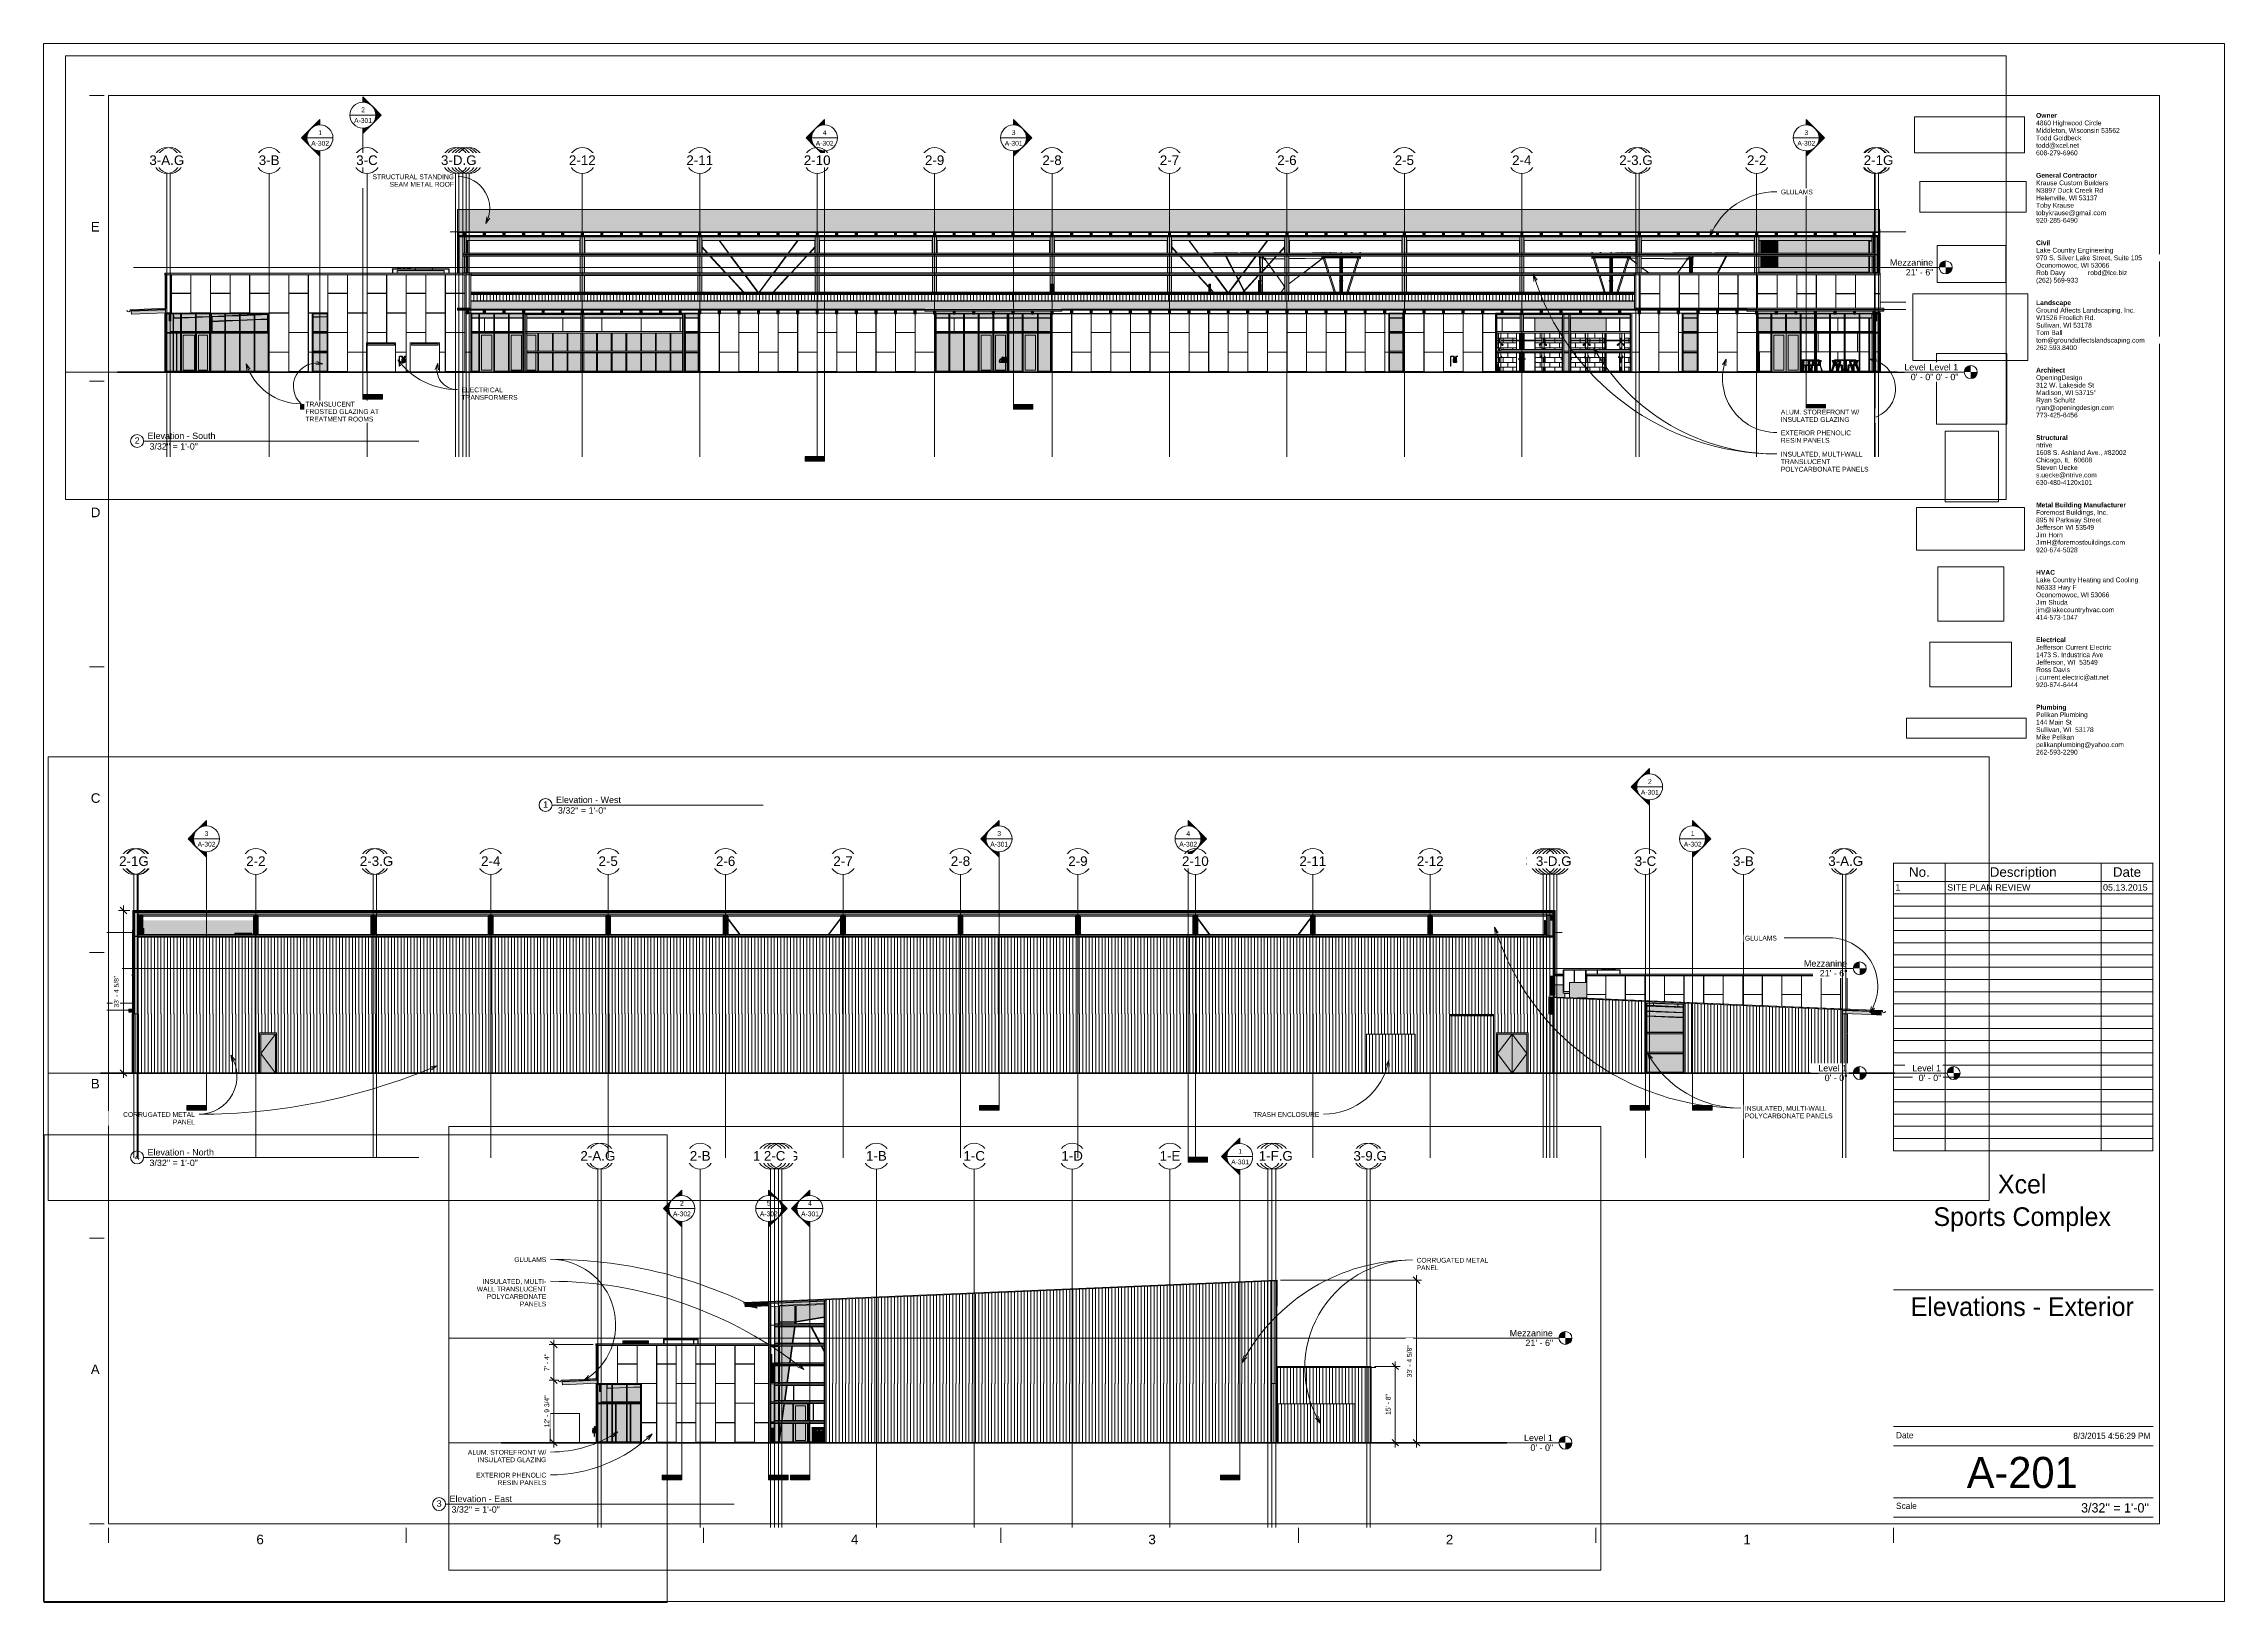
# Paper-space layout 'Layout1' of a CAD drawing. Header units: inches. Extents: x 0 to 42, y 0 to 30.
# The model-space entities are those that its viewports show. They can reach past a viewport. Long polylines and large blocks are cut down to what shows.
import ezdxf

# ---------------------------------------------------------------- set-up
doc = ezdxf.new("R2010")
doc.units = ezdxf.units.IN
doc.header["$MEASUREMENT"] = 0
for name, pattern in [('Dash', [0.25, 0.125, -0.125]), ('Dash 1_16_', [0.125, 0.0625, -0.0625]), ('Grid Line 1_2_', [0.875, 0.5, -0.125, 0.125, -0.125]), ('Grid Line 1_2__2_', [0.875, 0.5, -0.125, 0.125, -0.125]), ('Hidden 1_8_', [0.1875, 0.125, -0.0625]), ('Hidden 1_8__2_', [0.1875, 0.125, -0.0625])]:
    doc.linetypes.add(name, pattern=pattern)
for name, color, linetype, lineweight in [('A-ANNO-DIMS', 211, 'Continuous', 9), ('A-ANNO-DIMS-128', 211, 'Continuous', 9), ('A-CLNG', 13, 'Continuous', 13), ('A-CLNG-PATT', 13, 'Continuous', 13), ('A-DETL', 90, 'Continuous', 9), ('A-DETL-THIN', 151, 'Continuous', 9), ('A-DOOR', 31, 'Continuous', 13), ('A-DOOR-FRAM', 31, 'Continuous', 9), ('A-FLOR', 192, 'Continuous', 13), ('A-FLOR-HRAL', 11, 'Continuous', 9), ('A-FLOR-LEVL', 51, 'Continuous', 9), ('A-GLAZ-CURT', 52, 'Continuous', 9), ('A-GLAZ-CWMG', 51, 'Continuous', 9), ('A-ROOF', 132, 'Continuous', 13), ('A-ROOF-OTLN', 132, 'Continuous', 9), ('A-WALL', 113, 'Continuous', 13), ('A-WALL-PATT', 111, 'Continuous', 13), ('C-TOPO', 7, 'Continuous', 9), ('Conc', 7, 'Continuous', 9), ('E-ELEC-EQPM', 71, 'Continuous', 9), ('G-ANNO-SCHD', 231, 'Continuous', 9), ('G-ANNO-SYMB', 111, 'Continuous', 9), ('G-ANNO-TEXT', 231, 'Continuous', 9), ('G-ANNO-TTLB', 6, 'Continuous', 9), ('G-ANNO-TTLB-MEDM', 33, 'Continuous', 20), ('G-ANNO-TTLB-THIN', 151, 'Continuous', 9), ('I-FURN', 30, 'Continuous', 9), ('I-WALL', 2, 'Continuous', 13), ('L-SITE-WALL', 31, 'Continuous', 13), ('M-EQPM', 50, 'Continuous', 9), ('P-SANR-FIXT', 6, 'Continuous', 9), ('Q-CASE', 31, 'Continuous', 9), ('Q-SPCQ', 91, 'Continuous', 9), ('S-BEAM', 12, 'Continuous', 9), ('S-COLS', 52, 'Continuous', 9), ('S-GRID', 1, 'Continuous', 9), ('S-GRID-IDEN', 1, 'Continuous', 9)]:
    doc.layers.add(name, color=color, linetype=linetype, lineweight=lineweight)
doc.layers.add('G-ANNO-NPLT', color=191, linetype='Continuous', plot=False)
doc.styles.add('Arial', font='arial.ttf', dxfattribs={"height": 15.736527})
doc.styles.add('Arial_1', font='arial.ttf', dxfattribs={"height": 23.60479})
doc.styles.add('Arial_2', font='arial.ttf', dxfattribs={"height": 11.802395})
doc.styles.add('Arial_3', font='arial.ttf', dxfattribs={"height": 0.092206})
doc.styles.add('Arial_4', font='arial.ttf', dxfattribs={"height": 0.184412})
doc.styles.add('Arial_5', font='arial.ttf', dxfattribs={"height": 0.122942})
doc.styles.add('Century Gothic', font='GOTHIC.TTF', dxfattribs={"height": 0.119759})
doc.styles.add('Century Gothic_1', font='GOTHIC.TTF', dxfattribs={"height": 0.179639})
doc.styles.add('Century Gothic_2', font='GOTHIC.TTF', dxfattribs={"height": 0.598797})
doc.styles.add('Century Gothic_3', font='GOTHIC.TTF', dxfattribs={"height": 0.359278})
doc.dimstyles.new('Linear_-_3_32__Arial', dxfattribs={"dimscale": 12, "dimtxt": 12, "dimasz": 1.333333, "dimexe": 1, "dimexo": 0.666667, "dimgap": 0.666667, "dimtad": 1, "dimdec": 4, "dimrnd": 0.0625, "dimzin": 1, "dimdsep": 46, "dimlunit": 4, "dimtxsty": 'Arial_2', "dimblk1": 'OBLIQUE', "dimblk2": 'OBLIQUE', "dimsah": 1, "dimcen": 0.09, "dimdle": 1, "dimazin": 0, "dimtfac": 1, "dimtdec": 4, "dimtix": 1, "dimtmove": 0, "dimatfit": 3, "dimfxl": 1, "dimtvp": 1, "dimtfill": 1, "dimfrac": 2, "dimtolj": 1, "dimtzin": 0, "dimarcsym": 2})
picture_1 = doc.add_image_def('image1.png', size_in_pixel=(1125, 1483))
picture_2 = doc.add_image_def('image2.jpg', size_in_pixel=(477, 79))
picture_3 = doc.add_image_def('image3.png', size_in_pixel=(259, 141))
picture_4 = doc.add_image_def('image4.jpg', size_in_pixel=(150, 124))
picture_5 = doc.add_image_def('image5.jpg', size_in_pixel=(309, 122))
picture_6 = doc.add_image_def('image6.jpg', size_in_pixel=(95, 51))
picture_7 = doc.add_image_def('image7.png', size_in_pixel=(388, 225))
picture_8 = doc.add_image_def('image8.jpg', size_in_pixel=(232, 76))
picture_9 = doc.add_image_def('image9.jpg', size_in_pixel=(900, 259))
picture_10 = doc.add_image_def('image10.jpg', size_in_pixel=(939, 939))
pattern_1 = [(0, (27240.842, 12), (-48, 24), [48, 0, 0, 0]), (90, (27264.84, 0), (-48, 3e-15), [12, -12]), (90, (27252.84, 12), (-48, 3e-15), [12, -12]), (90, (27276.84, 12), (-48, 3e-15), [12, -12]), (0, (27240.842, 24), (-48, 24), [48, 0, 0, 0]), (90, (27288.84, 0), (-48, 3e-15), [12, -12])]
pattern_2 = [(0, (27368.28, 12), (-48, 24), [48, 0, 0, 0]), (90, (27392.28, 0), (-48, 3e-15), [12, -12]), (90, (27380.28, 12), (-48, 3e-15), [12, -12]), (90, (27404.28, 12), (-48, 3e-15), [12, -12]), (0, (27368.28, 24), (-48, 24), [48, 0, 0, 0]), (90, (27416.28, 0), (-48, 3e-15), [12, -12])]
pattern_3 = [(0, (27670.53, 12), (-48, 24), [48, 0, 0, 0]), (90, (27694.53, 0), (-48, 3e-15), [12, -12]), (90, (27682.53, 12), (-48, 3e-15), [12, -12]), (90, (27706.53, 12), (-48, 3e-15), [12, -12]), (0, (27670.53, 24), (-48, 24), [48, 0, 0, 0]), (90, (27718.53, 0), (-48, 3e-15), [12, -12])]
pattern_4 = [(0, (27455.154, 12), (-48, 24), [48, 0, 0, 0]), (90, (27479.154, 0), (-48, 3e-15), [12, -12]), (90, (27467.154, 12), (-48, 3e-15), [12, -12]), (90, (27491.154, 12), (-48, 3e-15), [12, -12]), (0, (27455.154, 24), (-48, 24), [48, 0, 0, 0]), (90, (27503.154, 0), (-48, 3e-15), [12, -12])]
pattern_5 = [(90, (28478.34, -191.25), (-193, -193), [48, -145]), (180, (28478.34, -191.25), (-2e-14, -193), [96.25, -96.75]), (270, (28382.1, -143.25), (-193, -193), [48, -145]), (180, (28478.34, -143.25), (-2e-14, -193), [96.25, -96.75]), (270, (28381.84, -143.25), (-193, -193), [48, -145]), (180, (28381.84, -143.25), (-2e-14, -193), [96.25, -96.75]), (90, (28285.6, -191.25), (-193, -193), [48, -145]), (180, (28381.84, -191.25), (-2e-14, -193), [96.25, -96.75]), (90, (28430.34, -143), (-193, -193), [48, -145]), (180, (28478.6, -143), (-2e-14, -193), [48.25, -144.75]), (180, (28478.6, -95), (-2e-14, -193), [48.25, -144.75]), (90, (28333.84, -143), (-193, -193), [48, -145]), (180, (28430.1, -143), (-2e-14, -193), [96.25, -96.75]), (270, (28430.1, -95), (-193, -193), [48, -145]), (180, (28430.1, -95), (-2e-14, -193), [96.25, -96.75]), (180, (28333.6, -143), (-2e-14, -193), [48, -145]), (270, (28333.6, -95), (-193, -193), [48, -145]), (180, (28333.6, -95), (-2e-14, -193), [48, -145]), (90, (28478.34, -94.75), (-193, -193), [48, -145]), (180, (28478.34, -94.75), (-2e-14, -193), [96.25, -96.75]), (270, (28382.1, -46.75), (-193, -193), [48, -145]), (180, (28478.34, -46.75), (-2e-14, -193), [96.25, -96.75]), (270, (28381.84, -46.75), (-193, -193), [48, -145]), (180, (28381.84, -46.75), (-2e-14, -193), [96.25, -96.75]), (270, (28285.6, -46.75), (-193, -193), [48, -145]), (180, (28381.84, -94.75), (-2e-14, -193), [96.25, -96.75]), (90, (28430.34, -46.5), (-193, -193), [48, -145]), (180, (28478.6, -46.5), (-2e-14, -193), [48.25, -144.75]), (180, (28478.6, 1.5), (-2e-14, -193), [48.25, -144.75]), (90, (28333.84, -46.5), (-193, -193), [48, -145]), (180, (28430.1, -46.5), (-2e-14, -193), [96.25, -96.75]), (270, (28430.1, 1.5), (-193, -193), [48, -145]), (180, (28430.1, 1.5), (-2e-14, -193), [96.25, -96.75]), (180, (28333.6, -46.5), (-2e-14, -193), [48, -145]), (270, (28333.6, 1.5), (-193, -193), [48, -145]), (180, (28333.6, 1.5), (-2e-14, -193), [48, -145])]
pattern_6 = [(90, (-21143.99, 0), (-8, 5e-16), [])]
pattern_7 = [(90, (-21128.428, 0), (-8, 5e-16), [])]
pattern_8 = [(90, (-80697.128, 0), (-8, 5e-16), [])]
pattern_9 = [(90, (-84902.284, 0), (-8, 5e-16), [])]

psp = doc.layouts.get("Layout1")

msp = doc.modelspace()

# ---------------------------------------------------------------- texts
at = {"layer": 'A-FLOR-LEVL', "char_height": 15.736527, "attachment_point": 3, "line_spacing_factor": 0.938532, "style": 'Arial', "bg_fill": 3, "box_fill_scale": 1.25, "bg_fill_color": 0, "bg_fill_transparency": 0}
for s, insert, width in [('Mezzanine', (28349.05568, 277.89154), 126.528), ('Mezzanine', (31534.92897, 277.89154), 126.528), ('Mezzanine', (36566.36602, 277.89154), 126.528), ('21\' - 6"', (28349.83964, 253.84983), 81.216), ('21\' - 6"', (31535.71293, 253.84983), 81.216), ('Level 1', (31534.92897, 19.89154), 84.672), ('0\' - 0"', (31535.71293, -4.15017), 66.624)]:
    msp.add_mtext(s, dxfattribs=dict(at, insert=insert, width=width))
at = {"layer": 'G-ANNO-SYMB', "attachment_point": 2, "line_spacing_factor": 0.938532, "style": 'Arial_2'}
for s, insert, char_height, width in [('2', (36080.11226, 724.04924), 11.8024, 10.944), ('1', (30764.05061, 724.04924), 11.8024, 10.944), ('A-301', (30764.05061, 697.86758), 11.802395, 52.416), ('A-301', (36080.11226, 697.86758), 11.802395, 52.416), ('2', (24478.52169, 652.20064), 11.8024, 10.944), ('A-301', (24478.52169, 626.01898), 11.802395, 52.416), ('1', (24372.75352, 596.04924), 11.8024, 10.944), ('4', (25616.54328, 596.04924), 11.8024, 10.944), ('3', (26082.41521, 596.04924), 11.8024, 10.944), ('3', (28036.39686, 596.04924), 11.8024, 10.944), ('2', (29387.94294, 596.04924), 11.8024, 10.944), ('5', (29602.21626, 596.04924), 11.8024, 10.944), ('4', (29703.74014, 596.04924), 11.8024, 10.944), ('3', (32522.23709, 596.04924), 11.8024, 10.944), ('3', (34476.21874, 596.04924), 11.8024, 10.944), ('4', (34942.09067, 596.04924), 11.8024, 10.944), ('1', (36185.88043, 596.04924), 11.8024, 10.944), ('A-302', (24372.75352, 569.86758), 11.802395, 52.416), ('A-302', (25616.54328, 569.86758), 11.802395, 52.416), ('A-301', (26082.41521, 569.86758), 11.802395, 52.416), ('A-302', (28036.39686, 569.86758), 11.802395, 52.416), ('A-302', (29387.94294, 569.86758), 11.802395, 52.416), ('A-302', (29602.21626, 569.86758), 11.802395, 52.416), ('A-301', (29703.74014, 569.86758), 11.802395, 52.416), ('A-302', (32522.23709, 569.86758), 11.802395, 52.416), ('A-301', (34476.21874, 569.86758), 11.802395, 52.416), ('A-302', (34942.09067, 569.86758), 11.802395, 52.416), ('A-302', (36185.88043, 569.86758), 11.802395, 52.416)]:
    msp.add_mtext(s, dxfattribs=dict(at, insert=insert, char_height=char_height, width=width))
at = {"layer": 'G-ANNO-TEXT', "color": 145, "line_spacing_factor": 0.938532, "style": 'Arial_2', "bg_fill": 3, "box_fill_scale": 1.25, "bg_fill_color": 0, "bg_fill_transparency": 0}
for s, insert, char_height, width, attachment_point in [('GLULAMS', (29053.58432, 457.18103), 11.802395, 93.744, 3), ('CORRUGATED METAL\\PPANEL', (31199.17168, 455.53388), 11.8023952, 210.096, 1), ('INSULATED, MULTI-\\PWALL TRANSLUCENT\\PPOLYCARBONATE\\PPANELS', (29053.58432, 403.15478), 11.8023952, 203.616, 3), ('ALUM. STOREFRONT W/\\PINSULATED GLAZING', (29053.58432, -17.73912), 11.8023952, 229.68, 3), ('ELECTRICAL\\PTRANSFORMERS', (24721.32919, -37.99517), 11.8023952, 164.304, 1), ('EXTERIOR PHENOLIC\\PRESIN PANELS', (29053.58432, -74.09237), 11.8023952, 205.92, 3), ('INSULATED, MULTI-WALL\\PPOLYCARBONATE PANELS', (36314.49253, -81.28436), 11.8023952, 257.04, 1), ('CORRUGATED METAL\\PPANEL', (32493.3769, -96.34773), 11.8023952, 210.096, 3), ('EXTERIOR PHENOLIC\\PRESIN PANELS', (27973.6316, -143.76255), 11.8023952, 205.92, 1), ('INSULATED, MULTI-WALL\\PTRANSLUCENT\\PPOLYCARBONATE PANELS', (27973.6316, -196.44321), 11.8023952, 257.04, 1)]:
    msp.add_mtext(s, dxfattribs=dict(at, insert=insert, char_height=char_height, width=width, attachment_point=attachment_point))

# ---------------------------------------------------------------- blocks, each defined once
blk = doc.blocks.new('XCEL - E1 30 x 42 Horizontal - E1 30x42 Horizontal-11829-Elevations - Exterior')
at = {"layer": 'G-ANNO-TTLB-MEDM'}
for p, q in [((1.159, 29.014), (0.872, 29.014)), ((1.24, 29.014), (1.24, 1.514)), ((40.74, 29.014), (1.24, 29.014)), ((40.74, 29.014), (40.74, 1.514)), ((1.159, 23.514), (0.872, 23.514)), ((1.159, 18.014), (0.872, 18.014)), ((40.615, 14.233), (35.615, 14.233)), ((1.159, 12.514), (0.872, 12.514)), ((1.159, 7.014), (0.872, 7.014)), ((35.615, 6.02), (40.615, 6.02)), ((1.159, 1.514), (0.872, 1.514)), ((1.24, 1.514), (40.74, 1.514)), ((1.24, 1.433), (1.24, 1.146)), ((6.969, 1.433), (6.969, 1.146)), ((12.698, 1.433), (12.698, 1.146)), ((18.427, 1.433), (18.427, 1.146)), ((24.156, 1.433), (24.156, 1.146)), ((29.885, 1.433), (29.885, 1.146)), ((40.615, 1.639), (35.615, 1.639)), ((35.615, 1.433), (35.615, 1.146))]:
    blk.add_line(p, q, dxfattribs=at)
at = {"layer": 'G-ANNO-TTLB-THIN'}
for p, q in [((-0.01, 30.014), (41.99, 30.014)), ((-0.01, 0.014), (-0.01, 30.014)), ((41.99, 0.014), (41.99, 30.014)), ((35.615, 3.389), (40.615, 3.389)), ((35.615, 3.014), (40.615, 3.014)), ((35.615, 2.014), (40.615, 2.014)), ((-0.01, 0.014), (41.99, 0.014))]:
    blk.add_line(p, q, dxfattribs=at)
at = {"layer": 'G-ANNO-TTLB', "char_height": 0.09221, "attachment_point": 1, "line_spacing_factor": 0.938532, "style": 'Arial_3', "bg_fill": 3, "box_fill_scale": 1.25, "bg_fill_color": 0, "bg_fill_transparency": 0}
for s, insert, width in [('\\fArial|b1|i0|c0|p34|;Civil', (38.363, 26.225), 0.28768), ('\\fArial|b1|i0|c0|p34|;Structural', (38.363, 22.475), 0.64856), ('\\fArial|b1|i0|c0|p34|;HVAC', (38.363, 19.879), 0.41876), ('\\fArial|b1|i0|c0|p34|;Electrical', (38.363, 18.581), 0.61622)]:
    blk.add_mtext(s, dxfattribs=dict(at, insert=insert, width=width))
at = {"layer": 'G-ANNO-TTLB'}
image = blk.add_image(picture_8, insert=(36.024, 27.911), size_in_units=(2.118, 0.694), dxfattribs=at)
image.dxf.flags = 7
image = blk.add_image(picture_9, insert=(36.126, 26.77), size_in_units=(2.048, 0.589), dxfattribs=at)
image.dxf.flags = 7
image = blk.add_image(picture_6, insert=(36.46, 25.417), size_in_units=(1.319, 0.708), dxfattribs=at)
image.dxf.flags = 7
image = blk.add_image(picture_7, insert=(35.988, 23.91), size_in_units=(2.218, 1.286), dxfattribs=at)
image.dxf.flags = 7
image = blk.add_image(picture_10, insert=(36.444, 22.689), size_in_units=(1.358, 1.358), dxfattribs=at)
image.dxf.flags = 7
image = blk.add_image(picture_1, insert=(36.612, 21.192), size_in_units=(1.03, 1.357), dxfattribs=at)
image.dxf.flags = 7
image = blk.add_image(picture_5, insert=(36.062, 20.262), size_in_units=(2.078, 0.821), dxfattribs=at)
image.dxf.flags = 7
image = blk.add_image(picture_4, insert=(36.474, 18.891), size_in_units=(1.268, 1.049), dxfattribs=at)
image.dxf.flags = 7
image = blk.add_image(picture_3, insert=(36.315, 17.631), size_in_units=(1.574, 0.857), dxfattribs=at)
image.dxf.flags = 7
image = blk.add_image(picture_2, insert=(35.866, 16.643), size_in_units=(2.303, 0.381), dxfattribs=at)
image.dxf.flags = 7
at = {"layer": 'G-ANNO-TTLB', "attachment_point": 1, "bg_fill": 3, "box_fill_scale": 1.25, "bg_fill_color": 0, "bg_fill_transparency": 0}
for s, insert, char_height, width, line_spacing_factor, style in [('\\fArial|b1|i0|c0|p34|;Owner', (38.363, 28.677), 0.09221, 0.44259, 0.938532, 'Arial_3'), ('\\fArial|b1|i0|c0|p34|;General Contractor', (38.363, 27.523), 0.09221, 1.28521, 0.938532, 'Arial_3'), ('E', (0.898, 26.579), 0.184, 0.20475, 0.938532, 'Arial_4'), ('Lake Country Engineering', (38.363, 26.081), 0.09221, 1.74142, 0.938532, 'Arial_3'), ('\\fArial|b1|i0|c0|p34|;Landscape', (38.363, 25.071), 0.09221, 0.73708, 0.938532, 'Arial_3'), ('\\fArial|b1|i0|c0|p34|;Architect', (38.363, 23.773), 0.09221, 0.59069, 0.938532, 'Arial_3'), ('ntrive', (38.363, 22.331), 0.0922, 0.37109, 0.938532, 'Arial_3'), ('D', (0.898, 21.079), 0.184, 0.2205, 0.938532, 'Arial_4'), ('\\fArial|b1|i0|c0|p34|;Metal Building Manufacturer', (38.363, 21.177), 0.09221, 1.8793, 0.938532, 'Arial_3'), ('Lake Country Heating and Cooling', (38.363, 19.734), 0.09221, 2.30317, 0.938532, 'Arial_3'), ('Jefferson Current Electric', (38.363, 18.436), 0.09221, 1.71418, 0.938532, 'Arial_3'), ('\\fArial|b1|i0|c0|p34|;Plumbing', (38.363, 17.283), 0.09221, 0.62814, 0.938532, 'Arial_3'), ('C', (0.898, 15.579), 0.184, 0.2205, 0.938532, 'Arial_4'), ('B', (0.898, 10.079), 0.184, 0.20475, 0.938532, 'Arial_4'), ('A', (0.898, 4.579), 0.184, 0.20475, 0.938532, 'Arial_4'), ('Date', (35.665, 3.278), 0.1198, 0.4725, 0.984117, 'Century Gothic'), ('Scale', (35.665, 1.919), 0.1198, 0.5265, 0.984117, 'Century Gothic'), ('6', (4.088, 1.304), 0.184, 0.171, 0.938532, 'Arial_4'), ('5', (9.809, 1.304), 0.184, 0.171, 0.938532, 'Arial_4'), ('4', (15.538, 1.304), 0.184, 0.171, 0.938532, 'Arial_4'), ('3', (21.267, 1.304), 0.184, 0.171, 0.938532, 'Arial_4'), ('2', (26.996, 1.304), 0.184, 0.171, 0.938532, 'Arial_4'), ('1', (32.725, 1.304), 0.184, 0.171, 0.938532, 'Arial_4')]:
    blk.add_mtext(s, dxfattribs=dict(at, insert=insert, char_height=char_height, width=width, line_spacing_factor=line_spacing_factor, style=style))
at = {"layer": 'G-ANNO-TTLB', "char_height": 0.09221, "attachment_point": 1, "line_spacing_factor": 0.938532, "style": 'Arial_3', "bg_fill": 3, "box_fill_scale": 1.25, "bg_fill_color": 0, "bg_fill_transparency": 0}
for s, insert, width in [('4860 Highwood Circle', (38.363, 28.533), 1.47416), ('Krause Custom Builders', (38.363, 27.379), 1.63077), ('970 S. Silver Lake Street, Suite 105', (38.363, 25.936), 2.39509), ('Ground Affects Landscaping, Inc.', (38.363, 24.927), 2.24019), ('OpeningDesign', (38.363, 23.629), 1.03838), ('1608 S. Ashland Ave., #82002', (38.363, 22.186), 2.03762), ('Foremost Buildings, Inc.', (38.363, 21.033), 1.62396), ('N6333 Hwy F', (38.363, 19.59), 0.90901), ('1473 S. Industrica Ave', (38.363, 18.292), 1.52183), ('Pelikan Plumbing', (38.363, 17.138), 1.16605)]:
    blk.add_mtext(s, dxfattribs=dict(at, insert=insert, width=width))
for s, insert, width in [('Middleton, Wisconsin 53562', (38.363, 28.388), 1.89633), ('N3897 Duck Creek Rd', (38.363, 27.234), 1.51161), ('Oconomowoc, WI 53066', (38.363, 25.792), 1.65971), ('W1526 Froelich Rd.', (38.363, 24.783), 1.34309), ('312 W. Lakeside St', (38.363, 23.484), 1.31926), ('Chicago, IL  60608', (38.363, 22.042), 1.26649), ('895 N Parkway Street', (38.363, 20.888), 1.46565), ('Oconomowoc, WI 53066', (38.363, 19.446), 1.65971), ('Jefferson, WI  53549', (38.363, 18.148), 1.40778), ('144 Main St', (38.363, 16.994), 0.80347)]:
    blk.add_mtext(s, dxfattribs=dict(at, insert=insert, width=width))
at = {"layer": 'G-ANNO-TTLB', "attachment_point": 1, "line_spacing_factor": 0.938532, "style": 'Arial_3', "bg_fill": 3, "box_fill_scale": 1.25, "bg_fill_color": 0, "bg_fill_transparency": 0}
for s, insert, char_height, width in [('Todd Goldbeck', (38.363, 28.244), 0.09221, 1.02306), ('Helenville, WI 53137', (38.363, 27.09), 0.09221, 1.39416), ('Rob Davy', (38.363, 25.648), 0.0922, 0.66048), ('robd@lce.biz', (39.363, 25.648), 0.09221, 0.88178), ('Sullivan, WI 53178', (38.363, 24.638), 0.09221, 1.26819), ('Madison, WI 53715"', (38.363, 23.34), 0.09221, 1.36181), ('Steven Uecke', (38.363, 21.898), 0.09221, 0.94135), ('Jefferson WI 53549', (38.363, 20.744), 0.09221, 1.32266), ('Jim Shuda', (38.363, 19.302), 0.0922, 0.71325), ('Ross Davis', (38.363, 18.004), 0.0922, 0.76772), ('Sullivan, WI  53178', (38.363, 16.85), 0.09221, 1.31075)]:
    blk.add_mtext(s, dxfattribs=dict(at, insert=insert, char_height=char_height, width=width))
for s, insert, char_height, width in [('todd@xcel.net', (38.363, 28.1), 0.09221, 0.96859), ('Toby Krause', (38.363, 26.946), 0.09221, 0.85284), ('(262) 569-933', (38.363, 25.504), 0.09221, 0.94646), ('Tom Ball', (38.363, 24.494), 0.0922, 0.59579), ('Ryan Schultz', (38.363, 23.196), 0.09221, 0.88518), ('s.uecke@ntrive.com', (38.363, 21.754), 0.09221, 1.37543), ('Jim Horn', (38.363, 20.6), 0.0922, 0.60601), ('jim@lakecountryhvac.com', (38.363, 19.158), 0.09221, 1.76695), ('j.current.electric@att.net', (38.363, 17.859), 0.09221, 1.64609), ('Mike Pelikan', (38.363, 16.706), 0.09221, 0.85624)]:
    blk.add_mtext(s, dxfattribs=dict(at, insert=insert, char_height=char_height, width=width))
at = {"layer": 'G-ANNO-TTLB', "char_height": 0.09221, "attachment_point": 1, "line_spacing_factor": 0.938532, "style": 'Arial_3', "bg_fill": 3, "box_fill_scale": 1.25, "bg_fill_color": 0, "bg_fill_transparency": 0}
for s, insert, width in [('608-279-6960', (38.363, 27.956), 0.93625), ('tobykrause@gmail.com', (38.363, 26.802), 1.57971), ('tom@groundaffectslandscaping.com', (38.363, 24.35), 2.45808), ('ryan@openingdesign.com', (38.363, 23.052), 1.75163), ('630-480-4120x101', (38.363, 21.609), 1.26308), ('JimH@foremostbuildings.com', (38.363, 20.456), 2.01378), ('414-573-1047', (38.363, 19.013), 0.93625), ('920-674-6444', (38.363, 17.715), 0.93625), ('pelikanplumbing@yahoo.com', (38.363, 16.561), 1.97804)]:
    blk.add_mtext(s, dxfattribs=dict(at, insert=insert, width=width))
for s, insert, width in [('920-285-6490', (38.363, 26.658), 0.93625), ('262.593.8400', (38.363, 24.206), 0.91923), ('773-425-6456', (38.363, 22.908), 0.93625), ('920-674-5028', (38.363, 20.311), 0.93625), ('262-593-2290', (38.363, 16.417), 0.93625)]:
    blk.add_mtext(s, dxfattribs=dict(at, insert=insert, width=width))
blk = doc.blocks.new('Viewport - View Title-1830-Elevations - Exterior')
at = {"layer": 'G-ANNO-TTLB'}
for start, end in [(0, 180), (180, 360)]:
    blk.add_arc((-0.125, 0), 0.125, start, end, dxfattribs=at)
blk = doc.blocks.new('Drinking_Fountain-Haws_Corporation-Wall_Mounted_1119 - 1119-11062-Elevation - South')
at = {"layer": 'P-SANR-FIXT'}
for color, points in [(9, [(24132.453, 23.438), (24132.953, 23.438), (24132.953, 39.688), (24132.453, 39.688), (24132.453, 27.649)]), (50, [(24122.942, 37.758), (24122.994, 37.925), (24123.092, 38.005), (24121.632, 37.963), (24121.712, 37.821), (24121.717, 37.758)]), (50, [(24121.916, 36.758), (24122.942, 36.758), (24122.942, 37.758), (24121.717, 37.758), (24121.736, 36.758)]), (50, [(24121.916, 36.643), (24122.894, 36.683), (24122.942, 36.758), (24121.736, 36.716), (24121.837, 36.643)]), (50, [(24122.194, 35.626), (24122.329, 35.626), (24122.321, 36.124), (24121.704, 36.124), (24121.75, 35.626), (24122.18, 35.626)]), (50, [(24122.863, 35.626), (24122.954, 35.626), (24122.908, 36.124), (24122.329, 36.124), (24122.38, 35.626), (24122.838, 35.626)]), (9, [(24120.338, 30), (24120.428, 30), (24120.428, 35.626), (24120.203, 35.626), (24120.217, 30)]), (9, [(24123.109, 30), (24123.401, 30.002), (24123.401, 35.626), (24120.428, 35.626), (24120.453, 30), (24122.922, 30)]), (9, [(24125.114, 30), (24132.453, 30), (24132.453, 35.626), (24123.401, 35.626), (24123.401, 30), (24123.953, 30)]), (50, [(24117.214, 32.249), (24117.267, 32.416), (24117.364, 32.496), (24115.905, 32.454), (24115.985, 32.312), (24115.99, 32.249)]), (50, [(24119.768, 32.005), (24119.883, 32.005), (24119.883, 33.013), (24119.768, 33.013), (24119.768, 32.105)]), (50, [(24116.009, 31.249), (24117.214, 31.249), (24117.214, 32.249), (24115.99, 32.249), (24115.99, 31.249)]), (50, [(24116.152, 31.134), (24117.167, 31.174), (24117.214, 31.249), (24116.009, 31.207), (24116.109, 31.134), (24116.15, 31.134)]), (50, [(24116.069, 30), (24116.602, 30), (24116.589, 30.499), (24115.977, 30.499), (24116.032, 30)]), (50, [(24117.132, 30), (24117.227, 30), (24117.181, 30.499), (24116.602, 30.499), (24116.625, 30), (24117.09, 30)]), (9, [(24114.453, 24), (24114.678, 24), (24114.678, 30), (24114.453, 30), (24114.453, 26.01)]), (9, [(24116.939, 24), (24117.651, 24), (24117.596, 30), (24114.678, 30), (24114.678, 24), (24116.267, 24)]), (9, [(24132.453, 24), (24132.453, 30), (24117.651, 30), (24117.651, 24), (24126.236, 24)]), (50, [(24114.133, 26.496), (24114.133, 27.504), (24114.018, 27.504), (24114.018, 26.496)])]:
    blk.add_hatch(color=color, dxfattribs=at).paths.add_polyline_path(points, flags=0)
h = blk.add_hatch(color=50, dxfattribs=at)
h.paths.add_polyline_path([(24122.072, 36.374), (24122.006, 36.61), (24122.05, 36.374)], flags=0)
h.paths.add_polyline_path([(24122.136, 36.374), (24122.141, 36.587), (24122.05, 36.61), (24122.072, 36.374)], flags=0)
h.paths.add_polyline_path([(24121.567, 36.374), (24121.735, 36.374), (24121.599, 37.989), (24121.468, 37.991), (24121.457, 37.932), (24121.538, 36.374)], flags=0)
h.paths.add_polyline_path([(24121.879, 36.374), (24122.006, 36.382), (24121.916, 36.63), (24121.878, 36.633)], flags=0)
h.paths.add_polyline_path([(24121.815, 36.374), (24121.878, 36.384), (24121.836, 36.633)], flags=0)
h = blk.add_hatch(color=50, dxfattribs=at)
h.paths.add_polyline_path([(24123.121, 36.374), (24123.161, 36.374), (24123.191, 37.991), (24123.059, 37.989), (24122.994, 37.925), (24122.942, 37.758), (24122.923, 36.374), (24123.092, 36.374)], flags=0)
h.paths.add_polyline_path([(24122.779, 36.374), (24122.844, 36.374), (24122.82, 36.633), (24122.781, 36.384)], flags=0)
h.paths.add_polyline_path([(24122.651, 36.374), (24122.608, 36.455), (24122.608, 36.374)], flags=0)
h.paths.add_polyline_path([(24122.779, 36.374), (24122.781, 36.633), (24122.696, 36.627), (24122.652, 36.374), (24122.715, 36.374)], flags=0)
h.paths.add_polyline_path([(24122.522, 36.374), (24122.586, 36.374), (24122.608, 36.61), (24122.518, 36.587)], flags=0)
h = blk.add_hatch(color=50, dxfattribs=at)
h.paths.add_polyline_path([(24122.329, 36.124), (24122.329, 36.374), (24121.656, 36.374), (24121.916, 36.124), (24122.225, 36.124)], flags=0)
h.paths.add_polyline_path([(24121.796, 36.124), (24121.656, 36.374), (24121.497, 36.374), (24121.75, 36.162)], flags=0)
h = blk.add_hatch(color=50, dxfattribs=at)
h.paths.add_polyline_path([(24123.002, 36.374), (24122.329, 36.374), (24122.329, 36.124), (24122.781, 36.134)], flags=0)
h.paths.add_polyline_path([(24122.863, 36.124), (24123.161, 36.374), (24123.002, 36.374)], flags=0)
h = blk.add_hatch(color=50, dxfattribs=at)
h.paths.add_polyline_path([(24119.511, 31.746), (24119.768, 31.746), (24119.768, 31.817), (24119.511, 31.817)], flags=0)
h.paths.add_polyline_path([(24119.768, 33.16), (24119.768, 33.271), (24119.511, 33.271), (24119.511, 33.201)], flags=0)
h.paths.add_polyline_path([(24119.768, 31.817), (24119.768, 33.16), (24119.511, 33.104), (24119.511, 31.858)], flags=0)
h = blk.add_hatch(color=50, dxfattribs=at)
h.paths.add_polyline_path([(24119.966, 31.736), (24119.966, 31.975), (24119.906, 31.993)], flags=0)
h.paths.add_polyline_path([(24119.966, 31.975), (24119.966, 32.214), (24119.906, 32.251), (24119.962, 31.993)], flags=0)
h.paths.add_polyline_path([(24119.966, 32.214), (24119.966, 32.509), (24119.906, 32.38)], flags=0)
h.paths.add_polyline_path([(24119.966, 32.804), (24119.966, 33.043), (24119.906, 32.767)], flags=0)
h.paths.add_polyline_path([(24119.966, 32.509), (24119.966, 32.804), (24119.906, 32.638), (24119.956, 32.531)], flags=0)
h = blk.add_hatch(color=50, dxfattribs=at)
h.paths.add_polyline_path([(24120.011, 31.519), (24120.203, 31.584), (24120.011, 31.614)], flags=0)
h.paths.add_polyline_path([(24120.011, 31.614), (24120.203, 31.65), (24120.011, 31.708)], flags=0)
h.paths.add_polyline_path([(24120.203, 33.404), (24120.203, 33.499), (24120.011, 33.434)], flags=0)
h.paths.add_polyline_path([(24120.203, 33.31), (24120.203, 33.404), (24120.011, 33.368)], flags=0)
h.paths.add_polyline_path([(24120.011, 31.708), (24120.203, 31.708), (24120.203, 33.31), (24120.011, 33.31), (24120.011, 31.956)], flags=0)
h = blk.add_hatch(color=50, dxfattribs=at)
h.paths.add_polyline_path([(24116.088, 30.749), (24116.602, 30.749), (24116.602, 31.046), (24116.071, 31.151)], flags=0)
h.paths.add_polyline_path([(24116.008, 30.749), (24116.088, 30.749), (24116.037, 31.174), (24116.009, 30.762)], flags=0)
h.paths.add_polyline_path([(24115.811, 30.749), (24116.008, 30.749), (24115.905, 32.454), (24115.811, 32.499), (24115.73, 32.423), (24115.77, 30.749)], flags=0)
h = blk.add_hatch(color=50, dxfattribs=at)
h.paths.add_polyline_path([(24117.116, 30.749), (24117.094, 31.134), (24116.602, 31.046), (24116.602, 30.749), (24117.094, 30.749)], flags=0)
h.paths.add_polyline_path([(24117.196, 30.749), (24117.167, 31.174), (24117.116, 30.749), (24117.195, 30.749)], flags=0)
h.paths.add_polyline_path([(24117.393, 30.749), (24117.434, 30.749), (24117.464, 32.482), (24117.332, 32.48), (24117.238, 32.369), (24117.214, 32.249), (24117.196, 30.749), (24117.364, 30.749)], flags=0)
h = blk.add_hatch(color=50, dxfattribs=at)
h.paths.add_polyline_path([(24116.602, 30.499), (24116.602, 30.749), (24115.929, 30.749), (24116.16, 30.499), (24116.498, 30.499)], flags=0)
h.paths.add_polyline_path([(24116.069, 30.499), (24115.929, 30.749), (24115.77, 30.749), (24116.023, 30.537)], flags=0)
h = blk.add_hatch(color=50, dxfattribs=at)
h.paths.add_polyline_path([(24117.044, 30.499), (24117.275, 30.749), (24116.602, 30.731), (24116.602, 30.499), (24116.933, 30.499)], flags=0)
h.paths.add_polyline_path([(24117.135, 30.499), (24117.434, 30.749), (24117.275, 30.749), (24117.196, 30.607)], flags=0)
h = blk.add_hatch(color=50, dxfattribs=at)
h.paths.add_polyline_path([(24113.761, 26.238), (24114.018, 26.293), (24114.018, 26.349), (24113.761, 26.308)], flags=0)
h.paths.add_polyline_path([(24114.018, 26.349), (24114.018, 27.762), (24113.761, 27.707), (24113.761, 26.349)], flags=0)
h = blk.add_hatch(color=50, dxfattribs=at)
h.paths.add_polyline_path([(24114.216, 26.227), (24114.216, 26.466), (24114.156, 26.484)], flags=0)
h.paths.add_polyline_path([(24114.216, 26.466), (24114.216, 26.705), (24114.156, 26.742), (24114.212, 26.484)], flags=0)
h.paths.add_polyline_path([(24114.216, 26.705), (24114.216, 27), (24114.156, 26.871)], flags=0)
h.paths.add_polyline_path([(24114.216, 27.534), (24114.187, 27.649), (24114.156, 27.516)], flags=0)
h.paths.add_polyline_path([(24114.216, 27.295), (24114.212, 27.516), (24114.156, 27.258)], flags=0)
h.paths.add_polyline_path([(24114.216, 27), (24114.216, 27.295), (24114.156, 27.129)], flags=0)
h = blk.add_hatch(color=50, dxfattribs=at)
h.paths.add_polyline_path([(24114.453, 26.01), (24114.453, 26.105), (24114.261, 26.075)], flags=0)
h.paths.add_polyline_path([(24114.453, 26.105), (24114.453, 26.199), (24114.261, 26.141)], flags=0)
h.paths.add_polyline_path([(24114.261, 26.199), (24114.453, 26.199), (24114.453, 27.99), (24114.261, 27.99), (24114.261, 26.447)], flags=0)
at = {"layer": 'P-SANR-FIXT', "color": 250}
for p, q in [((24132.453, 23.438), (24132.453, 39.688)), ((24132.953, 39.688), (24132.453, 39.688)), ((24120.203, 35.626), (24120.203, 30)), ((24120.203, 35.626), (24120.428, 35.626)), ((24120.428, 35.626), (24123.401, 35.626)), ((24123.401, 35.626), (24132.453, 35.626)), ((24114.453, 30), (24114.453, 24)), ((24114.453, 30), (24114.678, 30)), ((24114.678, 30), (24117.651, 30)), ((24117.651, 30), (24132.453, 30)), ((24114.678, 24), (24114.453, 24)), ((24117.651, 24), (24114.678, 24)), ((24132.453, 24), (24117.651, 24)), ((24132.453, 23.438), (24132.953, 23.438))]:
    blk.add_line(p, q, dxfattribs=at)
at = {"layer": 'P-SANR-FIXT', "color": 55}
for p, q in [((24121.454, 37.956), (24121.454, 36.374)), ((24123.129, 38.008), (24121.53, 38.008)), ((24121.538, 38.008), (24123.121, 38.008)), ((24123.113, 38.008), (24121.546, 38.008)), ((24121.717, 36.758), (24121.717, 37.758)), ((24121.717, 37.758), (24122.942, 37.758)), ((24122.942, 37.758), (24122.942, 36.758)), ((24123.204, 36.374), (24123.204, 37.956)), ((24121.717, 36.758), (24122.942, 36.758)), ((24122.773, 36.633), (24121.885, 36.633)), ((24121.916, 36.633), (24122.781, 36.633)), ((24121.454, 36.374), (24121.704, 36.124)), ((24122.329, 36.374), (24121.497, 36.374)), ((24121.704, 36.124), (24121.704, 35.626)), ((24122.329, 36.124), (24121.704, 36.124)), ((24123.161, 36.374), (24122.329, 36.374)), ((24122.954, 36.124), (24122.329, 36.124)), ((24122.954, 36.124), (24123.204, 36.374)), ((24122.954, 35.626), (24122.954, 36.124)), ((24119.768, 33.271), (24119.511, 33.271)), ((24119.768, 33.271), (24119.768, 31.746)), ((24119.883, 33.221), (24119.768, 33.221)), ((24119.966, 33.464), (24119.906, 33.239)), ((24120.203, 33.499), (24120.011, 33.499)), ((24120.203, 33.499), (24120.203, 31.519)), ((24117.401, 32.499), (24115.803, 32.499)), ((24115.811, 32.499), (24117.393, 32.499)), ((24117.385, 32.499), (24115.819, 32.499)), ((24115.727, 32.447), (24115.727, 30.749)), ((24115.99, 31.249), (24115.99, 32.249)), ((24115.99, 32.249), (24117.214, 32.249)), ((24117.214, 32.249), (24117.214, 31.249)), ((24117.477, 30.749), (24117.477, 32.447)), ((24119.511, 31.746), (24119.768, 31.746)), ((24119.768, 31.796), (24119.883, 31.796)), ((24119.906, 31.779), (24119.966, 31.554)), ((24120.011, 31.519), (24120.203, 31.519)), ((24115.99, 31.249), (24117.214, 31.249)), ((24116.15, 31.124), (24117.054, 31.124)), ((24117.046, 31.124), (24116.158, 31.124)), ((24115.727, 30.749), (24115.977, 30.499)), ((24116.602, 30.749), (24115.77, 30.749)), ((24115.977, 30.499), (24115.977, 30)), ((24116.602, 30.499), (24115.977, 30.499)), ((24117.434, 30.749), (24116.602, 30.749)), ((24117.227, 30.499), (24116.602, 30.499)), ((24117.227, 30.499), (24117.477, 30.749)), ((24117.227, 30), (24117.227, 30.499)), ((24114.018, 27.762), (24113.761, 27.762)), ((24114.018, 26.238), (24114.018, 27.762)), ((24114.133, 27.712), (24114.018, 27.712)), ((24114.216, 27.955), (24114.156, 27.73)), ((24114.453, 27.99), (24114.261, 27.99)), ((24114.453, 26.01), (24114.453, 27.99)), ((24113.761, 26.238), (24114.018, 26.238)), ((24114.018, 26.288), (24114.133, 26.288)), ((24114.156, 26.27), (24114.216, 26.045)), ((24114.261, 26.01), (24114.453, 26.01))]:
    blk.add_line(p, q, dxfattribs=at)
at = {"layer": 'P-SANR-FIXT', "color": 55, "flags": 128}
for points in [[(24119.464, 33.225), (24119.465, 33.226), (24119.465, 33.228), (24119.465, 33.23), (24119.465, 33.232), (24119.465, 33.234), (24119.466, 33.236), (24119.466, 33.238), (24119.467, 33.239), (24119.467, 33.241), (24119.468, 33.243), (24119.469, 33.245), (24119.47, 33.246), (24119.471, 33.248), (24119.472, 33.25), (24119.473, 33.251), (24119.474, 33.253), (24119.475, 33.254), (24119.476, 33.256), (24119.477, 33.257), (24119.479, 33.258), (24119.48, 33.26), (24119.481, 33.261), (24119.483, 33.262), (24119.484, 33.263), (24119.486, 33.264), (24119.488, 33.265), (24119.489, 33.266), (24119.491, 33.267), (24119.493, 33.268), (24119.494, 33.268), (24119.496, 33.269), (24119.498, 33.27), (24119.5, 33.27), (24119.502, 33.27), (24119.503, 33.271), (24119.505, 33.271), (24119.507, 33.271), (24119.509, 33.271), (24119.511, 33.271), (24119.511, 33.271)], [(24119.464, 31.793), (24119.464, 31.794), (24119.464, 31.796), (24119.464, 31.799), (24119.464, 31.803), (24119.464, 31.808), (24119.464, 31.814), (24119.464, 31.821), (24119.464, 31.83), (24119.464, 31.839), (24119.464, 31.85), (24119.464, 31.862), (24119.464, 31.874), (24119.464, 31.888), (24119.464, 31.903), (24119.464, 31.918), (24119.464, 31.935), (24119.464, 31.953), (24119.464, 31.971), (24119.464, 31.99), (24119.464, 32.01), (24119.464, 32.031), (24119.464, 32.053), (24119.464, 32.075), (24119.464, 32.099), (24119.464, 32.122), (24119.464, 32.147), (24119.464, 32.172), (24119.464, 32.197), (24119.464, 32.223), (24119.464, 32.25), (24119.464, 32.277), (24119.464, 32.304), (24119.464, 32.331), (24119.464, 32.359), (24119.464, 32.387), (24119.464, 32.416), (24119.464, 32.444), (24119.464, 32.473), (24119.464, 32.501), (24119.464, 32.53), (24119.464, 32.558), (24119.464, 32.587), (24119.464, 32.615), (24119.464, 32.644), (24119.464, 32.672), (24119.464, 32.699), (24119.464, 32.727), (24119.464, 32.754), (24119.464, 32.781), (24119.464, 32.807), (24119.464, 32.833), (24119.464, 32.858), (24119.464, 32.883), (24119.464, 32.907), (24119.464, 32.93), (24119.464, 32.953), (24119.464, 32.975), (24119.464, 32.996), (24119.464, 33.017), (24119.464, 33.037), (24119.464, 33.056), (24119.464, 33.074), (24119.464, 33.091), (24119.464, 33.107), (24119.464, 33.122), (24119.464, 33.136), (24119.464, 33.15), (24119.464, 33.162), (24119.464, 33.173), (24119.464, 33.183), (24119.464, 33.192), (24119.464, 33.2), (24119.464, 33.207), (24119.464, 33.213), (24119.464, 33.217), (24119.464, 33.221), (24119.464, 33.223), (24119.464, 33.224), (24119.464, 33.225)], [(24119.464, 33.225), (24119.464, 33.224), (24119.464, 33.222), (24119.464, 33.219), (24119.464, 33.215), (24119.464, 33.21), (24119.464, 33.204), (24119.464, 33.197), (24119.464, 33.188), (24119.464, 33.179), (24119.464, 33.168), (24119.464, 33.156), (24119.464, 33.144), (24119.464, 33.13), (24119.464, 33.115), (24119.464, 33.1), (24119.464, 33.083), (24119.464, 33.065), (24119.464, 33.047), (24119.464, 33.028), (24119.464, 33.008), (24119.464, 32.987), (24119.464, 32.965), (24119.464, 32.943), (24119.464, 32.919), (24119.464, 32.896), (24119.464, 32.871), (24119.464, 32.846), (24119.464, 32.821), (24119.464, 32.795), (24119.464, 32.768), (24119.464, 32.741), (24119.464, 32.714), (24119.464, 32.687), (24119.464, 32.659), (24119.464, 32.631), (24119.464, 32.602), (24119.464, 32.574), (24119.464, 32.545), (24119.464, 32.517), (24119.464, 32.488), (24119.464, 32.46), (24119.464, 32.431), (24119.464, 32.403), (24119.464, 32.374), (24119.464, 32.346), (24119.464, 32.319), (24119.464, 32.291), (24119.464, 32.264), (24119.464, 32.237), (24119.464, 32.211), (24119.464, 32.185), (24119.464, 32.16), (24119.464, 32.135), (24119.464, 32.111), (24119.464, 32.088), (24119.464, 32.065), (24119.464, 32.043), (24119.464, 32.022), (24119.464, 32.001), (24119.464, 31.981), (24119.464, 31.962), (24119.464, 31.944), (24119.464, 31.927), (24119.464, 31.911), (24119.464, 31.896), (24119.464, 31.882), (24119.464, 31.868), (24119.464, 31.856), (24119.464, 31.845), (24119.464, 31.835), (24119.464, 31.826), (24119.464, 31.818), (24119.464, 31.811), (24119.464, 31.805), (24119.464, 31.801), (24119.464, 31.797), (24119.464, 31.795), (24119.464, 31.794), (24119.464, 31.793)], [(24119.883, 33.221), (24119.883, 33.222), (24119.884, 33.222), (24119.885, 33.222), (24119.886, 33.222), (24119.887, 33.222), (24119.888, 33.222), (24119.889, 33.222), (24119.89, 33.223), (24119.891, 33.223), (24119.892, 33.223), (24119.893, 33.224), (24119.894, 33.224), (24119.894, 33.225), (24119.895, 33.225), (24119.896, 33.226), (24119.897, 33.226), (24119.898, 33.227), (24119.898, 33.227), (24119.899, 33.228), (24119.9, 33.229), (24119.9, 33.229), (24119.901, 33.23), (24119.902, 33.231), (24119.902, 33.232), (24119.903, 33.233), (24119.903, 33.233), (24119.904, 33.234), (24119.904, 33.235), (24119.905, 33.236), (24119.905, 33.237), (24119.905, 33.238), (24119.906, 33.239), (24119.906, 33.239)], [(24119.966, 33.464), (24119.967, 33.466), (24119.967, 33.468), (24119.968, 33.469), (24119.969, 33.471), (24119.969, 33.473), (24119.97, 33.475), (24119.971, 33.476), (24119.972, 33.478), (24119.973, 33.479), (24119.974, 33.481), (24119.976, 33.482), (24119.977, 33.484), (24119.978, 33.485), (24119.979, 33.486), (24119.981, 33.488), (24119.982, 33.489), (24119.984, 33.49), (24119.985, 33.491), (24119.987, 33.492), (24119.989, 33.493), (24119.99, 33.494), (24119.992, 33.495), (24119.994, 33.495), (24119.995, 33.496), (24119.997, 33.497), (24119.999, 33.497), (24120.001, 33.498), (24120.003, 33.498), (24120.004, 33.498), (24120.006, 33.499), (24120.008, 33.499), (24120.01, 33.499), (24120.011, 33.499)], [(24119.511, 31.746), (24119.509, 31.747), (24119.508, 31.747), (24119.506, 31.747), (24119.504, 31.747), (24119.502, 31.747), (24119.5, 31.748), (24119.498, 31.748), (24119.497, 31.749), (24119.495, 31.749), (24119.493, 31.75), (24119.491, 31.751), (24119.49, 31.752), (24119.488, 31.753), (24119.486, 31.754), (24119.485, 31.755), (24119.483, 31.756), (24119.482, 31.757), (24119.48, 31.758), (24119.479, 31.759), (24119.478, 31.761), (24119.476, 31.762), (24119.475, 31.763), (24119.474, 31.765), (24119.473, 31.766), (24119.472, 31.768), (24119.471, 31.77), (24119.47, 31.771), (24119.469, 31.773), (24119.468, 31.775), (24119.468, 31.776), (24119.467, 31.778), (24119.466, 31.78), (24119.466, 31.782), (24119.466, 31.784), (24119.465, 31.785), (24119.465, 31.787), (24119.465, 31.789), (24119.465, 31.791), (24119.464, 31.793), (24119.464, 31.793)], [(24119.906, 31.779), (24119.905, 31.78), (24119.905, 31.78), (24119.905, 31.781), (24119.904, 31.782), (24119.904, 31.783), (24119.904, 31.784), (24119.903, 31.785), (24119.903, 31.786), (24119.902, 31.786), (24119.902, 31.787), (24119.901, 31.788), (24119.9, 31.789), (24119.9, 31.789), (24119.899, 31.79), (24119.898, 31.791), (24119.897, 31.791), (24119.897, 31.792), (24119.896, 31.792), (24119.895, 31.793), (24119.894, 31.793), (24119.893, 31.794), (24119.893, 31.794), (24119.892, 31.795), (24119.891, 31.795), (24119.89, 31.795), (24119.889, 31.796), (24119.888, 31.796), (24119.887, 31.796), (24119.886, 31.796), (24119.885, 31.796), (24119.884, 31.796), (24119.883, 31.796), (24119.883, 31.796)], [(24120.011, 31.519), (24120.01, 31.519), (24120.008, 31.519), (24120.006, 31.519), (24120.004, 31.52), (24120.002, 31.52), (24120, 31.52), (24119.998, 31.521), (24119.997, 31.521), (24119.995, 31.522), (24119.993, 31.523), (24119.991, 31.523), (24119.99, 31.524), (24119.988, 31.525), (24119.986, 31.526), (24119.985, 31.527), (24119.983, 31.528), (24119.982, 31.529), (24119.98, 31.531), (24119.979, 31.532), (24119.978, 31.533), (24119.976, 31.535), (24119.975, 31.536), (24119.974, 31.538), (24119.973, 31.539), (24119.972, 31.541), (24119.971, 31.542), (24119.97, 31.544), (24119.969, 31.546), (24119.968, 31.547), (24119.968, 31.549), (24119.967, 31.551), (24119.966, 31.553), (24119.966, 31.554)], [(24113.714, 27.716), (24113.715, 27.717), (24113.715, 27.719), (24113.715, 27.721), (24113.715, 27.723), (24113.715, 27.725), (24113.716, 27.727), (24113.716, 27.729), (24113.717, 27.73), (24113.717, 27.732), (24113.718, 27.734), (24113.719, 27.736), (24113.72, 27.737), (24113.721, 27.739), (24113.722, 27.741), (24113.723, 27.742), (24113.724, 27.744), (24113.725, 27.745), (24113.726, 27.747), (24113.727, 27.748), (24113.729, 27.749), (24113.73, 27.751), (24113.731, 27.752), (24113.733, 27.753), (24113.734, 27.754), (24113.736, 27.755), (24113.738, 27.756), (24113.739, 27.757), (24113.741, 27.758), (24113.743, 27.759), (24113.744, 27.759), (24113.746, 27.76), (24113.748, 27.761), (24113.75, 27.761), (24113.752, 27.761), (24113.753, 27.762), (24113.755, 27.762), (24113.757, 27.762), (24113.759, 27.762), (24113.761, 27.762), (24113.761, 27.762)], [(24113.714, 27.716), (24113.714, 27.715), (24113.714, 27.713), (24113.714, 27.71), (24113.714, 27.706), (24113.714, 27.701), (24113.714, 27.695), (24113.714, 27.688), (24113.714, 27.679), (24113.714, 27.67), (24113.714, 27.659), (24113.714, 27.647), (24113.714, 27.635), (24113.714, 27.621), (24113.714, 27.606), (24113.714, 27.591), (24113.714, 27.574), (24113.714, 27.556), (24113.714, 27.538), (24113.714, 27.519), (24113.714, 27.499), (24113.714, 27.478), (24113.714, 27.456), (24113.714, 27.434), (24113.714, 27.41), (24113.714, 27.387), (24113.714, 27.362), (24113.714, 27.337), (24113.714, 27.312), (24113.714, 27.286), (24113.714, 27.259), (24113.714, 27.232), (24113.714, 27.205), (24113.714, 27.178), (24113.714, 27.15), (24113.714, 27.122), (24113.714, 27.093), (24113.714, 27.065), (24113.714, 27.036), (24113.714, 27.008), (24113.714, 26.979), (24113.714, 26.951), (24113.714, 26.922), (24113.714, 26.894), (24113.714, 26.865), (24113.714, 26.837), (24113.714, 26.81), (24113.714, 26.782), (24113.714, 26.755), (24113.714, 26.728), (24113.714, 26.702), (24113.714, 26.676), (24113.714, 26.651), (24113.714, 26.626), (24113.714, 26.602), (24113.714, 26.579), (24113.714, 26.556), (24113.714, 26.534), (24113.714, 26.513), (24113.714, 26.492), (24113.714, 26.472), (24113.714, 26.453), (24113.714, 26.435), (24113.714, 26.418), (24113.714, 26.402), (24113.714, 26.387), (24113.714, 26.373), (24113.714, 26.359), (24113.714, 26.347), (24113.714, 26.336), (24113.714, 26.326), (24113.714, 26.317), (24113.714, 26.309), (24113.714, 26.302), (24113.714, 26.296), (24113.714, 26.292), (24113.714, 26.288), (24113.714, 26.286), (24113.714, 26.285), (24113.714, 26.284)], [(24113.714, 26.284), (24113.714, 26.285), (24113.714, 26.287), (24113.714, 26.29), (24113.714, 26.294), (24113.714, 26.299), (24113.714, 26.305), (24113.714, 26.312), (24113.714, 26.321), (24113.714, 26.33), (24113.714, 26.341), (24113.714, 26.353), (24113.714, 26.365), (24113.714, 26.379), (24113.714, 26.394), (24113.714, 26.409), (24113.714, 26.426), (24113.714, 26.444), (24113.714, 26.462), (24113.714, 26.481), (24113.714, 26.501), (24113.714, 26.522), (24113.714, 26.544), (24113.714, 26.566), (24113.714, 26.59), (24113.714, 26.613), (24113.714, 26.638), (24113.714, 26.663), (24113.714, 26.688), (24113.714, 26.714), (24113.714, 26.741), (24113.714, 26.768), (24113.714, 26.795), (24113.714, 26.822), (24113.714, 26.85), (24113.714, 26.878), (24113.714, 26.907), (24113.714, 26.935), (24113.714, 26.964), (24113.714, 26.992), (24113.714, 27.021), (24113.714, 27.049), (24113.714, 27.078), (24113.714, 27.106), (24113.714, 27.135), (24113.714, 27.163), (24113.714, 27.19), (24113.714, 27.218), (24113.714, 27.245), (24113.714, 27.272), (24113.714, 27.298), (24113.714, 27.324), (24113.714, 27.349), (24113.714, 27.374), (24113.714, 27.398), (24113.714, 27.421), (24113.714, 27.444), (24113.714, 27.466), (24113.714, 27.487), (24113.714, 27.508), (24113.714, 27.528), (24113.714, 27.547), (24113.714, 27.565), (24113.714, 27.582), (24113.714, 27.598), (24113.714, 27.613), (24113.714, 27.627), (24113.714, 27.641), (24113.714, 27.653), (24113.714, 27.664), (24113.714, 27.674), (24113.714, 27.683), (24113.714, 27.691), (24113.714, 27.698), (24113.714, 27.704), (24113.714, 27.708), (24113.714, 27.712), (24113.714, 27.714), (24113.714, 27.715), (24113.714, 27.716)], [(24114.133, 27.712), (24114.133, 27.713), (24114.134, 27.713), (24114.135, 27.713), (24114.136, 27.713), (24114.137, 27.713), (24114.138, 27.713), (24114.139, 27.713), (24114.14, 27.714), (24114.141, 27.714), (24114.142, 27.714), (24114.143, 27.715), (24114.144, 27.715), (24114.144, 27.716), (24114.145, 27.716), (24114.146, 27.717), (24114.147, 27.717), (24114.148, 27.718), (24114.148, 27.718), (24114.149, 27.719), (24114.15, 27.72), (24114.15, 27.72), (24114.151, 27.721), (24114.152, 27.722), (24114.152, 27.723), (24114.153, 27.724), (24114.153, 27.724), (24114.154, 27.725), (24114.154, 27.726), (24114.155, 27.727), (24114.155, 27.728), (24114.155, 27.729), (24114.156, 27.73), (24114.156, 27.73)], [(24114.216, 27.955), (24114.217, 27.957), (24114.217, 27.959), (24114.218, 27.961), (24114.219, 27.962), (24114.219, 27.964), (24114.22, 27.966), (24114.221, 27.967), (24114.222, 27.969), (24114.223, 27.97), (24114.224, 27.972), (24114.226, 27.973), (24114.227, 27.975), (24114.228, 27.976), (24114.229, 27.977), (24114.231, 27.979), (24114.232, 27.98), (24114.234, 27.981), (24114.235, 27.982), (24114.237, 27.983), (24114.239, 27.984), (24114.24, 27.985), (24114.242, 27.986), (24114.244, 27.986), (24114.245, 27.987), (24114.247, 27.988), (24114.249, 27.988), (24114.251, 27.989), (24114.253, 27.989), (24114.254, 27.989), (24114.256, 27.99), (24114.258, 27.99), (24114.26, 27.99), (24114.261, 27.99)], [(24113.761, 26.238), (24113.759, 26.238), (24113.758, 26.238), (24113.756, 26.238), (24113.754, 26.238), (24113.752, 26.238), (24113.75, 26.239), (24113.748, 26.239), (24113.747, 26.24), (24113.745, 26.241), (24113.743, 26.241), (24113.741, 26.242), (24113.74, 26.243), (24113.738, 26.244), (24113.736, 26.245), (24113.735, 26.246), (24113.733, 26.247), (24113.732, 26.248), (24113.73, 26.249), (24113.729, 26.25), (24113.728, 26.252), (24113.726, 26.253), (24113.725, 26.255), (24113.724, 26.256), (24113.723, 26.257), (24113.722, 26.259), (24113.721, 26.261), (24113.72, 26.262), (24113.719, 26.264), (24113.718, 26.266), (24113.718, 26.267), (24113.717, 26.269), (24113.716, 26.271), (24113.716, 26.273), (24113.716, 26.275), (24113.715, 26.276), (24113.715, 26.278), (24113.715, 26.28), (24113.715, 26.282), (24113.714, 26.284), (24113.714, 26.284)], [(24114.156, 26.27), (24114.155, 26.271), (24114.155, 26.272), (24114.155, 26.272), (24114.154, 26.273), (24114.154, 26.274), (24114.154, 26.275), (24114.153, 26.276), (24114.153, 26.277), (24114.152, 26.277), (24114.152, 26.278), (24114.151, 26.279), (24114.15, 26.28), (24114.15, 26.28), (24114.149, 26.281), (24114.148, 26.282), (24114.147, 26.282), (24114.147, 26.283), (24114.146, 26.283), (24114.145, 26.284), (24114.144, 26.284), (24114.143, 26.285), (24114.143, 26.285), (24114.142, 26.286), (24114.141, 26.286), (24114.14, 26.286), (24114.139, 26.287), (24114.138, 26.287), (24114.137, 26.287), (24114.136, 26.287), (24114.135, 26.287), (24114.134, 26.287), (24114.133, 26.287), (24114.133, 26.288)], [(24114.261, 26.01), (24114.26, 26.01), (24114.258, 26.01), (24114.256, 26.01), (24114.254, 26.011), (24114.252, 26.011), (24114.25, 26.011), (24114.248, 26.012), (24114.247, 26.012), (24114.245, 26.013), (24114.243, 26.014), (24114.241, 26.014), (24114.24, 26.015), (24114.238, 26.016), (24114.236, 26.017), (24114.235, 26.018), (24114.233, 26.019), (24114.232, 26.02), (24114.23, 26.022), (24114.229, 26.023), (24114.228, 26.024), (24114.226, 26.026), (24114.225, 26.027), (24114.224, 26.029), (24114.223, 26.03), (24114.222, 26.032), (24114.221, 26.033), (24114.22, 26.035), (24114.219, 26.037), (24114.218, 26.038), (24114.218, 26.04), (24114.217, 26.042), (24114.216, 26.044), (24114.216, 26.045)]]:
    blk.add_lwpolyline(points, dxfattribs=at)
at = {"layer": 'P-SANR-FIXT', "color": 250}
blk.add_circle((24122.336, 37.462), 0.145, dxfattribs=at)
blk.add_ellipse((24116.602, 31.973), major_axis=(0.146, 0), ratio=0.99635, dxfattribs=at)
at = {"layer": 'P-SANR-FIXT', "color": 55}
for points, knots in [([(24121.538, 38.008), (24121.504, 38.009), (24121.469, 38.001), (24121.453, 37.969), (24121.454, 37.946), (24121.457, 37.932)], [0, 0, 0, 0, 0.1111111, 0.1666667, 0.2222222, 0.2222222, 0.2222222, 0.2222222]), ([(24121.717, 37.758), (24121.717, 37.769), (24121.717, 37.785), (24121.715, 37.806), (24121.712, 37.821), (24121.709, 37.836), (24121.704, 37.85), (24121.699, 37.865), (24121.693, 37.878), (24121.687, 37.891), (24121.68, 37.903), (24121.672, 37.915), (24121.665, 37.926), (24121.657, 37.936), (24121.646, 37.949), (24121.621, 37.975), (24121.582, 38.003), (24121.551, 38.01), (24121.538, 38.008)], [0, 0, 0, 0, 0.071429, 0.107143, 0.142857, 0.178571, 0.214286, 0.25, 0.285714, 0.321429, 0.357143, 0.392857, 0.428571, 0.464286, 0.5, 0.571429, 0.785714, 1, 1, 1, 1]), ([(24123.121, 38.008), (24123.112, 38.009), (24123.092, 38.007), (24123.06, 37.991), (24123.032, 37.969), (24123.012, 37.949), (24123.002, 37.936), (24122.993, 37.924), (24122.982, 37.909), (24122.974, 37.894), (24122.967, 37.881), (24122.961, 37.868), (24122.954, 37.851), (24122.949, 37.832), (24122.945, 37.817), (24122.943, 37.802), (24122.941, 37.782), (24122.941, 37.766), (24122.942, 37.758)], [0, 0, 0, 0, 0.142857, 0.285714, 0.428571, 0.5, 0.535714, 0.571429, 0.625, 0.678571, 0.705357, 0.732143, 0.785714, 0.839286, 0.866071, 0.892857, 0.946429, 1, 1, 1, 1]), ([(24123.201, 37.932), (24123.204, 37.946), (24123.206, 37.969), (24123.189, 38.001), (24123.154, 38.009), (24123.121, 38.008)], [0.7777778, 0.7777778, 0.7777778, 0.7777778, 0.8333333, 0.8888889, 1, 1, 1, 1]), ([(24121.878, 36.633), (24121.864, 36.636), (24121.843, 36.641), (24121.82, 36.649), (24121.808, 36.655), (24121.797, 36.66), (24121.785, 36.667), (24121.774, 36.675), (24121.766, 36.682), (24121.759, 36.689), (24121.749, 36.698), (24121.741, 36.709), (24121.735, 36.718), (24121.726, 36.733), (24121.721, 36.746), (24121.717, 36.758)], [0, 0, 0, 0, 0.2, 0.3, 0.35, 0.4, 0.475, 0.55, 0.5875, 0.625, 0.7, 0.775, 0.8125, 0.85, 1, 1, 1, 1]), ([(24122.329, 36.555), (24122.313, 36.556), (24122.289, 36.558), (24122.257, 36.562), (24122.233, 36.565), (24122.21, 36.57), (24122.187, 36.576), (24122.167, 36.581), (24122.152, 36.584), (24122.141, 36.587), (24122.129, 36.59), (24122.114, 36.594), (24122.095, 36.599), (24122.073, 36.605), (24122.05, 36.61), (24122.028, 36.615), (24122.006, 36.619), (24121.984, 36.624), (24121.955, 36.628), (24121.919, 36.632), (24121.891, 36.633), (24121.878, 36.633)], [0, 0, 0, 0, 0.1, 0.15, 0.2, 0.25, 0.3, 0.35, 0.375, 0.4, 0.425, 0.45, 0.5, 0.55, 0.6, 0.65, 0.7, 0.75, 0.8, 0.9, 1, 1, 1, 1]), ([(24122.781, 36.633), (24122.767, 36.633), (24122.739, 36.632), (24122.703, 36.628), (24122.674, 36.624), (24122.652, 36.619), (24122.63, 36.615), (24122.608, 36.61), (24122.586, 36.605), (24122.563, 36.599), (24122.544, 36.594), (24122.529, 36.59), (24122.518, 36.587), (24122.506, 36.584), (24122.491, 36.581), (24122.472, 36.576), (24122.449, 36.57), (24122.425, 36.565), (24122.401, 36.562), (24122.37, 36.558), (24122.345, 36.556), (24122.329, 36.555)], [0, 0, 0, 0, 0.1, 0.2, 0.25, 0.3, 0.35, 0.4, 0.45, 0.5, 0.55, 0.575, 0.6, 0.625, 0.65, 0.7, 0.75, 0.8, 0.85, 0.9, 1, 1, 1, 1]), ([(24122.942, 36.758), (24122.939, 36.75), (24122.935, 36.739), (24122.928, 36.726), (24122.92, 36.713), (24122.911, 36.701), (24122.902, 36.691), (24122.893, 36.682), (24122.882, 36.673), (24122.871, 36.666), (24122.862, 36.661), (24122.853, 36.656), (24122.841, 36.651), (24122.827, 36.645), (24122.807, 36.638), (24122.791, 36.635), (24122.781, 36.633)], [0, 0, 0, 0, 0.1, 0.15, 0.2, 0.3, 0.35, 0.4, 0.475, 0.55, 0.5875, 0.625, 0.7, 0.775, 0.85, 1, 1, 1, 1]), ([(24115.811, 32.499), (24115.777, 32.5), (24115.742, 32.492), (24115.725, 32.46), (24115.727, 32.437), (24115.73, 32.423)], [0, 0, 0, 0, 0.1111111, 0.1666667, 0.2222222, 0.2222222, 0.2222222, 0.2222222]), ([(24115.99, 32.249), (24115.99, 32.26), (24115.99, 32.276), (24115.988, 32.297), (24115.985, 32.312), (24115.982, 32.327), (24115.977, 32.342), (24115.971, 32.356), (24115.966, 32.369), (24115.959, 32.382), (24115.952, 32.394), (24115.945, 32.406), (24115.937, 32.417), (24115.93, 32.427), (24115.919, 32.44), (24115.894, 32.466), (24115.854, 32.494), (24115.824, 32.501), (24115.811, 32.499)], [0, 0, 0, 0, 0.071429, 0.107143, 0.142857, 0.178571, 0.214286, 0.25, 0.285714, 0.321429, 0.357143, 0.392857, 0.428571, 0.464286, 0.5, 0.571429, 0.785714, 1, 1, 1, 1]), ([(24117.393, 32.499), (24117.384, 32.5), (24117.365, 32.498), (24117.332, 32.482), (24117.304, 32.46), (24117.285, 32.44), (24117.274, 32.427), (24117.265, 32.415), (24117.255, 32.4), (24117.246, 32.385), (24117.24, 32.372), (24117.234, 32.359), (24117.227, 32.342), (24117.221, 32.323), (24117.218, 32.308), (24117.216, 32.293), (24117.214, 32.273), (24117.214, 32.257), (24117.214, 32.249)], [0, 0, 0, 0, 0.142857, 0.285714, 0.428571, 0.5, 0.535714, 0.571429, 0.625, 0.678571, 0.705357, 0.732143, 0.785714, 0.839286, 0.866071, 0.892857, 0.946429, 1, 1, 1, 1]), ([(24117.474, 32.423), (24117.477, 32.437), (24117.479, 32.46), (24117.462, 32.492), (24117.427, 32.5), (24117.393, 32.499)], [0.7777778, 0.7777778, 0.7777778, 0.7777778, 0.8333333, 0.8888889, 1, 1, 1, 1]), ([(24116.15, 31.124), (24116.136, 31.127), (24116.116, 31.132), (24116.093, 31.14), (24116.08, 31.146), (24116.07, 31.151), (24116.058, 31.158), (24116.047, 31.166), (24116.039, 31.173), (24116.031, 31.18), (24116.022, 31.189), (24116.014, 31.2), (24116.008, 31.209), (24115.999, 31.224), (24115.993, 31.237), (24115.99, 31.249)], [0, 0, 0, 0, 0.2, 0.3, 0.35, 0.4, 0.475, 0.55, 0.5875, 0.625, 0.7, 0.775, 0.8125, 0.85, 1, 1, 1, 1]), ([(24116.602, 31.046), (24116.586, 31.047), (24116.562, 31.049), (24116.53, 31.053), (24116.506, 31.056), (24116.483, 31.061), (24116.459, 31.067), (24116.44, 31.072), (24116.425, 31.075), (24116.413, 31.078), (24116.402, 31.081), (24116.387, 31.085), (24116.368, 31.09), (24116.345, 31.096), (24116.323, 31.101), (24116.301, 31.106), (24116.279, 31.11), (24116.257, 31.115), (24116.228, 31.119), (24116.192, 31.123), (24116.164, 31.124), (24116.15, 31.124)], [0, 0, 0, 0, 0.1, 0.15, 0.2, 0.25, 0.3, 0.35, 0.375, 0.4, 0.425, 0.45, 0.5, 0.55, 0.6, 0.65, 0.7, 0.75, 0.8, 0.9, 1, 1, 1, 1]), ([(24117.054, 31.124), (24117.04, 31.124), (24117.012, 31.123), (24116.976, 31.119), (24116.947, 31.115), (24116.925, 31.11), (24116.903, 31.106), (24116.881, 31.101), (24116.858, 31.096), (24116.836, 31.09), (24116.817, 31.085), (24116.802, 31.081), (24116.791, 31.078), (24116.779, 31.075), (24116.764, 31.072), (24116.745, 31.067), (24116.721, 31.061), (24116.698, 31.056), (24116.674, 31.053), (24116.642, 31.049), (24116.618, 31.047), (24116.602, 31.046)], [0, 0, 0, 0, 0.1, 0.2, 0.25, 0.3, 0.35, 0.4, 0.45, 0.5, 0.55, 0.575, 0.6, 0.625, 0.65, 0.7, 0.75, 0.8, 0.85, 0.9, 1, 1, 1, 1]), ([(24117.214, 31.249), (24117.212, 31.241), (24117.207, 31.23), (24117.201, 31.217), (24117.193, 31.204), (24117.184, 31.192), (24117.174, 31.182), (24117.166, 31.173), (24117.155, 31.164), (24117.144, 31.157), (24117.135, 31.152), (24117.126, 31.147), (24117.114, 31.142), (24117.099, 31.136), (24117.08, 31.13), (24117.064, 31.126), (24117.054, 31.124)], [0, 0, 0, 0, 0.1, 0.15, 0.2, 0.3, 0.35, 0.4, 0.475, 0.55, 0.5875, 0.625, 0.7, 0.775, 0.85, 1, 1, 1, 1])]:
    blk.add_open_spline(points, degree=3, knots=knots, dxfattribs=at)
blk = doc.blocks.new('817_Grab_Bars - 8170-001240-25748-Elevation - South')
at = {"layer": 'Q-SPCQ'}
for points in [[(25395.89, 30.688), (25395.89, 33.813), (25395.609, 33.813), (25395.609, 30.688)], [(25394.89, 32.25), (25395.609, 32.25), (25395.609, 33), (25394.89, 32.974), (25394.89, 32.444)], [(25395.609, 31.5), (25395.609, 32.25), (25394.89, 32.25), (25394.89, 31.5)]]:
    blk.add_hatch(color=9, dxfattribs=at).paths.add_polyline_path(points, flags=0)
h = blk.add_hatch(color=9, dxfattribs=at)
h.paths.add_polyline_path([(25394.89, 32.25), (25394.89, 32.974), (25394.167, 32.966), (25393.487, 32.851), (25393.336, 32.77), (25393.419, 32.894), (25393.187, 32.803), (25393.045, 32.666), (25392.97, 32.475), (25393.042, 32.25), (25394.664, 32.25)], flags=0)
h.paths.add_polyline_path([(25392.966, 32.25), (25392.916, 32.444), (25392.89, 32.25)], flags=0)
h = blk.add_hatch(color=9, dxfattribs=at)
h.paths.add_polyline_path([(25392.963, 32.25), (25392.89, 32.25), (25392.916, 32.056), (25392.96, 32.236)], flags=0)
h.paths.add_polyline_path([(25393.066, 31.854), (25393.049, 32.017), (25393.143, 31.892)], flags=0)
h.paths.add_polyline_path([(25393.994, 31.504), (25394.152, 31.543), (25394.89, 31.526), (25394.89, 32.25), (25392.963, 32.25), (25392.96, 32.014), (25393.285, 31.63), (25393.34, 31.628), (25393.285, 31.741), (25393.585, 31.543), (25393.81, 31.553)], flags=0)
h.paths.add_polyline_path([(25393.556, 31.663), (25393.416, 31.752), (25393.574, 31.741)], flags=0)
at = {"layer": 'Q-SPCQ', "color": 250}
for p, q in [((25395.89, 33.813), (25395.609, 33.813)), ((25395.609, 30.688), (25395.609, 33.813)), ((25395.609, 33), (25394.89, 33)), ((25394.89, 31.5), (25395.609, 31.5)), ((25395.609, 30.688), (25395.89, 30.688))]:
    blk.add_line(p, q, dxfattribs=at)
at = {"layer": 'Q-SPCQ', "color": 250, "flags": 128}
for points in [[(25392.919, 32.457), (25392.928, 32.486), (25392.938, 32.514), (25392.949, 32.542), (25392.962, 32.569), (25392.975, 32.596), (25392.989, 32.623), (25393.005, 32.648), (25393.021, 32.673), (25393.039, 32.698), (25393.057, 32.722), (25393.076, 32.745), (25393.097, 32.767), (25393.118, 32.788), (25393.14, 32.808), (25393.162, 32.828), (25393.186, 32.847), (25393.21, 32.864), (25393.235, 32.881), (25393.261, 32.897), (25393.287, 32.911), (25393.313, 32.925), (25393.341, 32.938), (25393.368, 32.949), (25393.397, 32.959), (25393.425, 32.969), (25393.454, 32.977), (25393.483, 32.983), (25393.513, 32.989), (25393.542, 32.994), (25393.572, 32.997), (25393.602, 32.999), (25393.632, 33), (25393.64, 33)], [(25393.64, 33), (25393.641, 33), (25393.644, 33), (25393.649, 33), (25393.656, 33), (25393.665, 33), (25393.676, 33), (25393.689, 33), (25393.704, 33), (25393.72, 33), (25393.739, 33), (25393.759, 33), (25393.781, 33), (25393.805, 33), (25393.831, 33), (25393.859, 33), (25393.888, 33), (25393.918, 33), (25393.95, 33), (25393.984, 33), (25394.019, 33), (25394.056, 33), (25394.094, 33), (25394.133, 33), (25394.173, 33), (25394.215, 33), (25394.257, 33), (25394.301, 33), (25394.346, 33), (25394.391, 33), (25394.437, 33), (25394.484, 33), (25394.532, 33), (25394.58, 33), (25394.629, 33), (25394.678, 33), (25394.727, 33), (25394.777, 33), (25394.827, 33), (25394.877, 33), (25394.89, 33)], [(25394.89, 33), (25394.84, 33), (25394.79, 33), (25394.741, 33), (25394.691, 33), (25394.642, 33), (25394.593, 33), (25394.545, 33), (25394.497, 33), (25394.45, 33), (25394.403, 33), (25394.358, 33), (25394.313, 33), (25394.269, 33), (25394.226, 33), (25394.184, 33), (25394.144, 33), (25394.104, 33), (25394.066, 33), (25394.029, 33), (25393.994, 33), (25393.959, 33), (25393.927, 33), (25393.896, 33), (25393.866, 33), (25393.838, 33), (25393.812, 33), (25393.788, 33), (25393.765, 33), (25393.744, 33), (25393.725, 33), (25393.708, 33), (25393.693, 33), (25393.679, 33), (25393.668, 33), (25393.658, 33), (25393.651, 33), (25393.645, 33), (25393.642, 33), (25393.64, 33)], [(25393.64, 31.5), (25393.61, 31.501), (25393.58, 31.502), (25393.55, 31.505), (25393.521, 31.51), (25393.491, 31.515), (25393.462, 31.521), (25393.433, 31.529), (25393.404, 31.538), (25393.376, 31.548), (25393.348, 31.559), (25393.321, 31.571), (25393.294, 31.585), (25393.268, 31.599), (25393.242, 31.615), (25393.217, 31.631), (25393.192, 31.648), (25393.169, 31.667), (25393.146, 31.686), (25393.124, 31.706), (25393.102, 31.727), (25393.082, 31.749), (25393.062, 31.772), (25393.044, 31.796), (25393.026, 31.82), (25393.009, 31.845), (25392.993, 31.87), (25392.979, 31.897), (25392.965, 31.923), (25392.953, 31.95), (25392.941, 31.978), (25392.931, 32.006), (25392.922, 32.035), (25392.914, 32.064)], [(25394.89, 31.5), (25394.84, 31.5), (25394.79, 31.5), (25394.741, 31.5), (25394.691, 31.5), (25394.642, 31.5), (25394.593, 31.5), (25394.545, 31.5), (25394.497, 31.5), (25394.45, 31.5), (25394.403, 31.5), (25394.358, 31.5), (25394.313, 31.5), (25394.269, 31.5), (25394.226, 31.5), (25394.184, 31.5), (25394.144, 31.5), (25394.104, 31.5), (25394.066, 31.5), (25394.029, 31.5), (25393.994, 31.5), (25393.959, 31.5), (25393.927, 31.5), (25393.896, 31.5), (25393.866, 31.5), (25393.838, 31.5), (25393.812, 31.5), (25393.788, 31.5), (25393.765, 31.5), (25393.744, 31.5), (25393.725, 31.5), (25393.708, 31.5), (25393.693, 31.5), (25393.679, 31.5), (25393.668, 31.5), (25393.658, 31.5), (25393.651, 31.5), (25393.645, 31.5), (25393.642, 31.5), (25393.64, 31.5)], [(25393.64, 31.5), (25393.641, 31.5), (25393.644, 31.5), (25393.649, 31.5), (25393.656, 31.5), (25393.665, 31.5), (25393.676, 31.5), (25393.689, 31.5), (25393.704, 31.5), (25393.72, 31.5), (25393.739, 31.5), (25393.759, 31.5), (25393.781, 31.5), (25393.805, 31.5), (25393.831, 31.5), (25393.859, 31.5), (25393.888, 31.5), (25393.918, 31.5), (25393.95, 31.5), (25393.984, 31.5), (25394.019, 31.5), (25394.056, 31.5), (25394.094, 31.5), (25394.133, 31.5), (25394.173, 31.5), (25394.215, 31.5), (25394.257, 31.5), (25394.301, 31.5), (25394.346, 31.5), (25394.391, 31.5), (25394.437, 31.5), (25394.484, 31.5), (25394.532, 31.5), (25394.58, 31.5), (25394.629, 31.5), (25394.678, 31.5), (25394.727, 31.5), (25394.777, 31.5), (25394.827, 31.5), (25394.877, 31.5), (25394.89, 31.5)]]:
    blk.add_lwpolyline(points, dxfattribs=at)
blk = doc.blocks.new('817_Grab_Bars - 8170-001240-V46-Elevation - South')
at = {"layer": 'Q-SPCQ'}
for points in [[(25407.89, 30.687), (25408.171, 30.687), (25408.171, 33.812), (25407.89, 33.812), (25407.89, 30.792)], [(25408.171, 32.25), (25408.89, 32.25), (25408.89, 33), (25408.171, 32.974), (25408.171, 32.444)], [(25408.89, 31.5), (25408.89, 32.25), (25408.171, 32.25), (25408.171, 31.5)]]:
    blk.add_hatch(color=9, dxfattribs=at).paths.add_polyline_path(points, flags=0)
h = blk.add_hatch(color=9, dxfattribs=at)
h.paths.add_polyline_path([(25410.814, 32.25), (25410.89, 32.25), (25410.865, 32.444)], flags=0)
h.paths.add_polyline_path([(25409.273, 32.25), (25410.814, 32.25), (25410.744, 32.531), (25410.528, 32.77), (25410.603, 32.813), (25410.428, 32.915), (25410.329, 32.885), (25410.18, 32.971), (25410.082, 32.936), (25409.805, 32.992), (25408.89, 32.9), (25408.89, 32.25), (25409.214, 32.25)], flags=0)
h.paths.add_polyline_path([(25410.337, 32.766), (25410.082, 32.936), (25410.329, 32.885)], flags=0)
h = blk.add_hatch(color=9, dxfattribs=at)
h.paths.add_polyline_path([(25410.818, 32.25), (25410.865, 32.056), (25410.89, 32.25), (25410.821, 32.25)], flags=0)
h.paths.add_polyline_path([(25409.231, 31.516), (25410.381, 31.64), (25410.429, 31.605), (25410.495, 31.63), (25410.637, 31.741), (25410.821, 32.014), (25410.805, 32.25), (25408.89, 32.25), (25408.89, 31.526), (25409.214, 31.516)], flags=0)
at = {"layer": 'Q-SPCQ', "color": 250}
for p, q in [((25408.171, 33.812), (25407.89, 33.812)), ((25408.171, 33.812), (25408.171, 30.687)), ((25408.89, 33), (25408.171, 33)), ((25408.171, 31.5), (25408.89, 31.5)), ((25407.89, 30.687), (25408.171, 30.687))]:
    blk.add_line(p, q, dxfattribs=at)
at = {"layer": 'Q-SPCQ', "color": 250, "flags": 128}
for points in [[(25410.14, 33), (25410.139, 33), (25410.136, 33), (25410.131, 33), (25410.124, 33), (25410.115, 33), (25410.104, 33), (25410.092, 33), (25410.077, 33), (25410.06, 33), (25410.042, 33), (25410.021, 33), (25409.999, 33), (25409.975, 33), (25409.949, 33), (25409.922, 33), (25409.893, 33), (25409.862, 33), (25409.83, 33), (25409.796, 33), (25409.761, 33), (25409.725, 33), (25409.687, 33), (25409.648, 33), (25409.607, 33), (25409.566, 33), (25409.523, 33), (25409.479, 33), (25409.435, 33), (25409.389, 33), (25409.343, 33), (25409.296, 33), (25409.249, 33), (25409.2, 33), (25409.152, 33), (25409.103, 33), (25409.053, 33), (25409.004, 33), (25408.954, 33), (25408.904, 33), (25408.89, 33)], [(25408.89, 33), (25408.94, 33), (25408.99, 33), (25409.04, 33), (25409.089, 33), (25409.139, 33), (25409.187, 33), (25409.236, 33), (25409.283, 33), (25409.331, 33), (25409.377, 33), (25409.423, 33), (25409.467, 33), (25409.511, 33), (25409.554, 33), (25409.596, 33), (25409.637, 33), (25409.676, 33), (25409.714, 33), (25409.751, 33), (25409.787, 33), (25409.821, 33), (25409.854, 33), (25409.885, 33), (25409.914, 33), (25409.942, 33), (25409.968, 33), (25409.993, 33), (25410.015, 33), (25410.036, 33), (25410.055, 33), (25410.072, 33), (25410.088, 33), (25410.101, 33), (25410.113, 33), (25410.122, 33), (25410.13, 33), (25410.135, 33), (25410.139, 33), (25410.14, 33)], [(25410.14, 33), (25410.17, 32.999), (25410.2, 32.998), (25410.23, 32.995), (25410.26, 32.99), (25410.289, 32.985), (25410.319, 32.979), (25410.347, 32.971), (25410.376, 32.962), (25410.404, 32.952), (25410.432, 32.941), (25410.46, 32.929), (25410.487, 32.915), (25410.513, 32.901), (25410.539, 32.885), (25410.564, 32.869), (25410.588, 32.852), (25410.612, 32.833), (25410.635, 32.814), (25410.657, 32.794), (25410.678, 32.773), (25410.699, 32.751), (25410.718, 32.728), (25410.737, 32.704), (25410.755, 32.68), (25410.771, 32.655), (25410.787, 32.63), (25410.802, 32.603), (25410.815, 32.577), (25410.828, 32.55), (25410.839, 32.522), (25410.85, 32.494), (25410.859, 32.465), (25410.867, 32.436)], [(25410.861, 32.043), (25410.852, 32.014), (25410.842, 31.986), (25410.831, 31.958), (25410.819, 31.931), (25410.805, 31.904), (25410.791, 31.877), (25410.776, 31.852), (25410.759, 31.827), (25410.742, 31.802), (25410.723, 31.778), (25410.704, 31.755), (25410.684, 31.733), (25410.663, 31.712), (25410.641, 31.692), (25410.618, 31.672), (25410.595, 31.653), (25410.57, 31.636), (25410.545, 31.619), (25410.52, 31.603), (25410.494, 31.589), (25410.467, 31.575), (25410.44, 31.562), (25410.412, 31.551), (25410.384, 31.541), (25410.355, 31.531), (25410.326, 31.523), (25410.297, 31.517), (25410.268, 31.511), (25410.238, 31.506), (25410.208, 31.503), (25410.178, 31.501), (25410.148, 31.5), (25410.14, 31.5)], [(25408.89, 31.5), (25408.94, 31.5), (25408.99, 31.5), (25409.04, 31.5), (25409.089, 31.5), (25409.139, 31.5), (25409.187, 31.5), (25409.236, 31.5), (25409.283, 31.5), (25409.331, 31.5), (25409.377, 31.5), (25409.423, 31.5), (25409.467, 31.5), (25409.511, 31.5), (25409.554, 31.5), (25409.596, 31.5), (25409.637, 31.5), (25409.676, 31.5), (25409.714, 31.5), (25409.751, 31.5), (25409.787, 31.5), (25409.821, 31.5), (25409.854, 31.5), (25409.885, 31.5), (25409.914, 31.5), (25409.942, 31.5), (25409.968, 31.5), (25409.993, 31.5), (25410.015, 31.5), (25410.036, 31.5), (25410.055, 31.5), (25410.072, 31.5), (25410.088, 31.5), (25410.101, 31.5), (25410.113, 31.5), (25410.122, 31.5), (25410.13, 31.5), (25410.135, 31.5), (25410.139, 31.5), (25410.14, 31.5)], [(25410.14, 31.5), (25410.139, 31.5), (25410.136, 31.5), (25410.131, 31.5), (25410.124, 31.5), (25410.115, 31.5), (25410.104, 31.5), (25410.092, 31.5), (25410.077, 31.5), (25410.06, 31.5), (25410.042, 31.5), (25410.021, 31.5), (25409.999, 31.5), (25409.975, 31.5), (25409.949, 31.5), (25409.922, 31.5), (25409.893, 31.5), (25409.862, 31.5), (25409.83, 31.5), (25409.796, 31.5), (25409.761, 31.5), (25409.725, 31.5), (25409.687, 31.5), (25409.648, 31.5), (25409.607, 31.5), (25409.566, 31.5), (25409.523, 31.5), (25409.479, 31.5), (25409.435, 31.5), (25409.389, 31.5), (25409.343, 31.5), (25409.296, 31.5), (25409.249, 31.5), (25409.2, 31.5), (25409.152, 31.5), (25409.103, 31.5), (25409.053, 31.5), (25409.004, 31.5), (25408.954, 31.5), (25408.904, 31.5), (25408.89, 31.5)]]:
    blk.add_lwpolyline(points, dxfattribs=at)
blk = doc.blocks.new('Drinking_Fountain-Haws_Corporation-Wall_Mounted_1119 - 1119-321659-Elevation - South')
at = {"layer": 'P-SANR-FIXT'}
for points in [[(25505.64, 30.735), (25505.763, 30.947), (25505.763, 31.303), (25505.64, 31.523), (25505.64, 31.243)], [(25507.851, 28.375), (25507.851, 28.875), (25507.635, 28.75), (25507.635, 28.5)], [(25507.851, 28.375), (25508.068, 28.5), (25508.068, 28.75), (25507.851, 28.875), (25507.851, 28.625)]]:
    blk.add_hatch(color=32, dxfattribs=at).paths.add_polyline_path(points, flags=0)
h = blk.add_hatch(color=32, dxfattribs=at)
h.paths.add_polyline_path([(25507.786, 28.384), (25507.747, 28.435), (25507.674, 28.448)], flags=0)
h.paths.add_polyline_path([(25507.889, 28.397), (25507.976, 28.408), (25508.068, 28.5)], flags=0)
h.paths.add_polyline_path([(25508.068, 28.5), (25508.101, 28.625), (25508.068, 28.625)], flags=0)
at = {"layer": 'P-SANR-FIXT', "color": 250}
blk.add_line((25505.786, 28.095), (25505.786, 28.094), dxfattribs=at)
for centre, radius, start, end in [((25505.099, 31.125), 0.688, 322.5857, 37.4143), ((25507.851, 28.625), 0.25, 90, 270), ((25507.851, 28.625), 0.25, 150, 210), ((25507.851, 28.625), 0.25, 90, 135), ((25507.851, 28.625), 0.25, 270, 90), ((25507.851, 28.625), 0.25, 45, 90), ((25507.851, 28.625), 0.25, 330, 30), ((25507.851, 28.625), 0.25, 225, 270), ((25507.851, 28.625), 0.25, 270, 315)]:
    blk.add_arc(centre, radius, start, end, dxfattribs=at)
blk = doc.blocks.new('Shower_Seat-Retractable-Frost_Products_LTD_-Handicap-_975L_M_ - Steel-Stainless-110062-Elevation - South')
at = {"layer": 'Q-SPCQ', "color": 170, "lineweight": 20}
for p, q in [((25342.892, 18), (25340.367, 18)), ((25342.931, 17.961), (25342.892, 18)), ((25342.931, 17.54), (25342.931, 17.961)), ((25341.406, 17.501), (25340.367, 17.501)), ((25341.546, 17.501), (25342.892, 17.501)), ((25341.546, 16.254), (25341.546, 17.501)), ((25342.892, 17.501), (25342.931, 17.54)), ((25340.88, 16.254), (25340.367, 16.254)), ((25340.88, 16.254), (25341.546, 16.254)), ((25340.88, 14.79), (25340.88, 16.254)), ((25344.025, 15.048), (25344.025, 14.056)), ((25344.203, 15.048), (25344.025, 15.048)), ((25344.025, 14.056), (25341.589, 14.056)), ((25344.025, 14.056), (25344.025, 13.055)), ((25341.702, 13.055), (25344.025, 13.055)), ((25344.025, 13.055), (25344.025, 12.062)), ((25344.025, 12.062), (25344.203, 12.062)), ((25344.108, 11.426), (25344.108, 10.923)), ((25344.203, 11.426), (25344.108, 11.426)), ((25343.103, 10.837), (25343.103, 9.753)), ((25344.089, 10.904), (25343.17, 10.904)), ((25342.332, 9.889), (25340.367, 10.148)), ((25343.103, 9.753), (25342.332, 9.889)), ((25343.103, 9.753), (25343.103, 8.737)), ((25340.367, 9.145), (25342.157, 8.904)), ((25342.157, 8.904), (25343.103, 8.737)), ((25343.103, 8.737), (25343.103, 4.033)), ((25343.17, 3.966), (25344.089, 3.966)), ((25344.108, 3.946), (25344.108, 3.443)), ((25344.108, 3.443), (25344.203, 3.443))]:
    blk.add_line(p, q, dxfattribs=at)
for centre, radius, start, end in [((25341.589, 14.766), 0.71, 178, 270), ((25341.583, 14.754), 1.703, 224.0778, 274), ((25343.17, 10.837), 0.0668, 90, 180), ((25344.089, 10.923), 0.0196, 270, 0), ((25343.17, 4.033), 0.0668, 180, 270), ((25344.089, 3.946), 0.0196, 0, 90)]:
    blk.add_arc(centre, radius, start, end, dxfattribs=at)
blk = doc.blocks.new('HSS-Hollow Structural Section - HSS2X2X3_16-322122-Elevation - South')
at = {"layer": 'S-BEAM'}
h = blk.add_hatch(color=9, dxfattribs=at)
h.paths.add_polyline_path([(25344.203, 78.652), (25344.203, 79), (25340.367, 78.944), (25340.367, 78.652)], flags=0)
h.paths.add_polyline_path([(25353.057, 78.652), (25395.89, 78.701), (25395.89, 79), (25349.828, 78.953), (25349.828, 78.652)], flags=0)
h.paths.add_polyline_path([(25407.89, 78.652), (25451.671, 78.675), (25451.671, 79), (25407.89, 78.953), (25407.89, 78.695)], flags=0)
h.paths.add_polyline_path([(25465.371, 78.652), (25501.078, 78.652), (25501.078, 79), (25457.296, 78.953), (25457.296, 78.652)], flags=0)
h = blk.add_hatch(color=9, dxfattribs=at)
h.paths.add_polyline_path([(25344.203, 77.348), (25344.203, 78.652), (25340.367, 78.652), (25340.367, 77.348)], flags=0)
h.paths.add_polyline_path([(25349.828, 77.348), (25395.89, 77.348), (25395.89, 78.652), (25349.828, 78.652)], flags=0)
h.paths.add_polyline_path([(25407.89, 77.348), (25451.671, 77.348), (25451.671, 78.652), (25407.89, 78.652)], flags=0)
h.paths.add_polyline_path([(25457.296, 77.348), (25501.078, 77.348), (25501.078, 78.652), (25457.296, 78.652)], flags=0)
h = blk.add_hatch(color=9, dxfattribs=at)
h.paths.add_polyline_path([(25344.203, 77), (25344.203, 77.348), (25340.367, 77.333), (25340.367, 77)], flags=0)
h.paths.add_polyline_path([(25353.057, 77), (25395.89, 77.047), (25395.89, 77.348), (25349.828, 77.328), (25349.828, 77)], flags=0)
h.paths.add_polyline_path([(25413.534, 77), (25451.671, 77.047), (25451.671, 77.348), (25407.89, 77.301), (25407.89, 77)], flags=0)
h.paths.add_polyline_path([(25457.296, 77), (25501.078, 77.047), (25501.078, 77.348), (25457.296, 77.348), (25457.296, 77.003)], flags=0)
at = {"layer": 'S-BEAM', "color": 250}
for p, q in [((25344.203, 79), (25340.367, 79)), ((25395.89, 79), (25349.828, 79)), ((25451.671, 79), (25407.89, 79)), ((25501.078, 79), (25457.296, 79)), ((25340.367, 77), (25344.203, 77)), ((25349.828, 77), (25395.89, 77)), ((25407.89, 77), (25451.671, 77)), ((25457.296, 77), (25501.078, 77))]:
    blk.add_line(p, q, dxfattribs=at)
at = {"layer": 'S-BEAM', "color": 250, "linetype": 'Hidden 1_8__2_'}
for p, q in [((25344.203, 78.826), (25340.367, 78.826)), ((25395.89, 78.826), (25349.828, 78.826)), ((25451.671, 78.826), (25407.89, 78.826)), ((25501.078, 78.826), (25457.296, 78.826)), ((25344.203, 77.174), (25340.367, 77.174)), ((25395.89, 77.174), (25349.828, 77.174)), ((25451.671, 77.174), (25407.89, 77.174)), ((25501.078, 77.174), (25457.296, 77.174))]:
    blk.add_line(p, q, dxfattribs=at)
blk = doc.blocks.new('Plate - 1_2X6-187692-Elevation - South')
at = {"layer": 'S-BEAM'}
blk.add_hatch(color=55, dxfattribs=at).paths.add_polyline_path([(25349.828, 51.555), (25501.078, 51.555), (25501.078, 55.555), (25349.828, 55.555)], flags=0)
at = {"layer": 'S-BEAM', "color": 250}
for p, q in [((25349.828, 51.555), (25349.828, 55.555)), ((25349.828, 55.555), (25501.078, 55.555))]:
    blk.add_line(p, q, dxfattribs=at)
blk = doc.blocks.new('Plate - 1_2X6-187841-Elevation - South')
at = {"layer": 'S-BEAM'}
blk.add_hatch(color=55, dxfattribs=at).paths.add_polyline_path([(25522.515, 51.555), (25669.268, 51.555), (25669.268, 55.555), (25522.515, 55.555)], flags=0)
at = {"layer": 'S-BEAM', "color": 250}
blk.add_line((25522.515, 55.555), (25669.268, 55.555), dxfattribs=at)
blk = doc.blocks.new('HSS-Hollow Structural Section - HSS2X2X3_16-322294-Elevation - South')
at = {"layer": 'S-BEAM'}
h = blk.add_hatch(color=9, dxfattribs=at)
h.paths.add_polyline_path([(25525.849, 78.652), (25559.015, 78.652), (25559.015, 79), (25522.515, 78.953), (25522.515, 78.652)], flags=0)
h.paths.add_polyline_path([(25564.64, 78.652), (25601.14, 78.709), (25601.14, 79), (25564.64, 78.943), (25564.64, 78.724)], flags=0)
h.paths.add_polyline_path([(25606.765, 78.652), (25643.265, 78.691), (25643.265, 79), (25606.765, 78.953), (25606.765, 78.707)], flags=0)
h.paths.add_polyline_path([(25648.89, 78.652), (25669.268, 78.681), (25669.268, 79), (25648.89, 78.953), (25648.89, 78.689)], flags=0)
h = blk.add_hatch(color=9, dxfattribs=at)
h.paths.add_polyline_path([(25525.849, 77.348), (25559.015, 77.348), (25559.015, 78.652), (25522.515, 78.652), (25522.515, 77.348)], flags=0)
h.paths.add_polyline_path([(25564.64, 77.348), (25601.14, 77.348), (25601.14, 78.652), (25564.64, 78.652)], flags=0)
h.paths.add_polyline_path([(25606.765, 77.348), (25643.265, 77.348), (25643.265, 78.652), (25606.765, 78.652)], flags=0)
h.paths.add_polyline_path([(25648.89, 77.348), (25669.268, 77.348), (25669.268, 78.652), (25648.89, 78.652)], flags=0)
h = blk.add_hatch(color=9, dxfattribs=at)
h.paths.add_polyline_path([(25522.515, 77), (25559.015, 77.047), (25559.015, 77.348), (25522.515, 77.348), (25522.515, 77.012)], flags=0)
h.paths.add_polyline_path([(25564.64, 77), (25601.14, 77.047), (25601.14, 77.348), (25564.64, 77.33), (25564.64, 77.01)], flags=0)
h.paths.add_polyline_path([(25606.765, 77), (25643.265, 77.047), (25643.265, 77.348), (25606.765, 77.313), (25606.765, 77.007)], flags=0)
h.paths.add_polyline_path([(25648.89, 77), (25669.268, 77.047), (25669.268, 77.348), (25648.89, 77.295), (25648.89, 77.005)], flags=0)
at = {"layer": 'S-BEAM', "color": 250}
for p, q in [((25559.015, 79), (25522.515, 79)), ((25601.14, 79), (25564.64, 79)), ((25643.265, 79), (25606.765, 79)), ((25669.268, 79), (25648.89, 79)), ((25522.515, 77), (25559.015, 77)), ((25564.64, 77), (25601.14, 77)), ((25606.765, 77), (25643.265, 77)), ((25648.89, 77), (25669.268, 77))]:
    blk.add_line(p, q, dxfattribs=at)
at = {"layer": 'S-BEAM', "color": 250, "linetype": 'Hidden 1_8__2_'}
for p, q in [((25559.015, 78.826), (25522.515, 78.826)), ((25601.14, 78.826), (25564.64, 78.826)), ((25643.265, 78.826), (25606.765, 78.826)), ((25669.268, 78.826), (25648.89, 78.826)), ((25559.015, 77.174), (25522.515, 77.174)), ((25601.14, 77.174), (25564.64, 77.174)), ((25643.265, 77.174), (25606.765, 77.174)), ((25669.268, 77.174), (25648.89, 77.174))]:
    blk.add_line(p, q, dxfattribs=at)
blk = doc.blocks.new('Shower-Unit-Zurn-Z7301-SS-MT-DV2P-HW - Z7301-SS-MT-DV2P-HW-253514-Elevation - South')
at = {"layer": 'P-SANR-FIXT', "color": 250}
for p, q in [((25643.203, 71.49), (25643.098, 71.49)), ((25643.203, 70.65), (25643.203, 71.49)), ((25642.823, 70.65), (25642.302, 70.65)), ((25642.823, 70.8), (25642.823, 70.65)), ((25642.823, 70.65), (25642.823, 69.85)), ((25643.203, 70.65), (25643.203, 69.85)), ((25643.265, 70.65), (25643.203, 70.65)), ((25641.003, 70.112), (25640.277, 69.386)), ((25640.843, 68.821), (25641.579, 69.557)), ((25642.286, 69.85), (25642.823, 69.85)), ((25642.823, 69.85), (25642.823, 69.7)), ((25643.203, 69.85), (25643.265, 69.85)), ((25643.203, 69.01), (25643.203, 69.85)), ((25639.458, 68.855), (25639.368, 68.946)), ((25639.543, 68.94), (25639.458, 68.855)), ((25639.62, 68.862), (25639.543, 68.94)), ((25640.231, 69.433), (25639.859, 69.061)), ((25639.859, 69.061), (25640.051, 68.869)), ((25640.277, 69.386), (25640.231, 69.433)), ((25640.277, 69.386), (25640.843, 68.821)), ((25643.098, 69.01), (25643.203, 69.01)), ((25639.458, 68.855), (25640.312, 68.001)), ((25639.62, 68.862), (25640.319, 68.164)), ((25639.936, 68.754), (25639.828, 68.862)), ((25640.051, 68.869), (25639.936, 68.754)), ((25640.211, 68.48), (25639.936, 68.754)), ((25640.325, 68.594), (25640.051, 68.869)), ((25640.211, 68.48), (25640.325, 68.594)), ((25640.319, 68.371), (25640.211, 68.48)), ((25640.325, 68.594), (25640.518, 68.402)), ((25640.518, 68.402), (25640.89, 68.774)), ((25640.89, 68.774), (25640.843, 68.821)), ((25637.682, 68.115), (25637.432, 67.865)), ((25637.432, 67.865), (25639.322, 65.975)), ((25637.682, 68.115), (25639.572, 66.225)), ((25640.312, 68.001), (25640.397, 68.086)), ((25640.402, 67.911), (25640.312, 68.001)), ((25640.397, 68.086), (25640.319, 68.164)), ((25637.328, 66.908), (25637.104, 66.685)), ((25637.173, 67.131), (25637.139, 67.097)), ((25637.139, 67.097), (25637.328, 66.908)), ((25638.365, 65.871), (25637.328, 66.908)), ((25639.322, 65.975), (25639.572, 66.225)), ((25638.141, 65.647), (25638.365, 65.871)), ((25638.365, 65.871), (25638.553, 65.683)), ((25638.553, 65.683), (25638.587, 65.717)), ((25642.663, 41.561), (25642.663, 39.282)), ((25643.203, 41.813), (25642.753, 41.681)), ((25643.203, 39.195), (25643.203, 41.813)), ((25642.213, 39.25), (25641.477, 39.25)), ((25642.213, 39.282), (25642.213, 39.25)), ((25642.663, 39.282), (25642.213, 39.282)), ((25642.213, 39.25), (25642.213, 37.608)), ((25642.663, 39.282), (25642.663, 37.221)), ((25643.265, 39.195), (25643.203, 39.195)), ((25643.203, 39.195), (25643.203, 37.305)), ((25641.766, 37.608), (25642.213, 37.608)), ((25642.213, 37.608), (25642.213, 37.221)), ((25642.213, 37.221), (25642.663, 37.221)), ((25642.663, 37.221), (25642.663, 34.937)), ((25643.203, 37.305), (25643.265, 37.305)), ((25643.203, 34.688), (25643.203, 37.305)), ((25642.753, 34.816), (25643.203, 34.688))]:
    blk.add_line(p, q, dxfattribs=at)
for centre, radius, start, end in [((25642.002, 71.39), 1.011, 324.2994, 0.8353), ((25643.098, 71.405), 0.0851, 90, 180.108), ((25642.302, 68.813), 1.837, 90, 135), ((25642.286, 68.85), 1, 90, 135), ((25642.002, 69.11), 1.011, 359.1647, 35.7006), ((25639.902, 65.733), 3.256, 99.4492, 132.9867), ((25639.724, 68.759), 0.147, 45, 135), ((25643.098, 69.095), 0.0851, 179.892, 270), ((25640.215, 68.267), 0.147, 315, 45), ((25638.409, 66.856), 1.404, 134.0859, 156.5055), ((25637.19, 68.446), 3.256, 317.0133, 350.5508), ((25637.357, 67.312), 0.259, 156.243, 224.5523), ((25638.741, 67.285), 1.744, 200.1231, 249.8769), ((25638.769, 65.901), 0.259, 225.4477, 293.757), ((25638.313, 66.952), 1.404, 293.4945, 315.9141), ((25642.788, 41.561), 0.125, 106.2519, 180), ((25641.477, 39.15), 0.1, 90, 154.865), ((25653.862, 33.339), 13.78, 154.865, 173.3403), ((25641.766, 36.608), 1, 90, 164.8777), ((25653.862, 33.339), 13.53, 164.8777, 173.3403), ((25640.299, 34.923), 0.125, 173.3403, 353.3403), ((25642.788, 34.937), 0.125, 180, 254)]:
    blk.add_arc(centre, radius, start, end, dxfattribs=at)
blk = doc.blocks.new('Shower-Unit-Zurn-Z7301-SS-MT-DV2P-HW - Z7301-SS-MT-DV2P-HW-253545-Elevation - South')
at = {"layer": 'P-SANR-FIXT', "color": 250}
for p, q in [((25649.208, 70.8), (25649.208, 70.65)), ((25649.208, 70.65), (25649.208, 69.85)), ((25649.208, 70.65), (25649.729, 70.65)), ((25651.028, 70.112), (25651.753, 69.386)), ((25649.744, 69.85), (25649.208, 69.85)), ((25649.208, 69.85), (25649.208, 69.7)), ((25651.187, 68.821), (25650.451, 69.557)), ((25651.753, 69.386), (25651.187, 68.821)), ((25651.753, 69.386), (25651.8, 69.433)), ((25651.8, 69.433), (25652.172, 69.061)), ((25652.172, 69.061), (25651.979, 68.869)), ((25652.41, 68.862), (25652.488, 68.94)), ((25652.488, 68.94), (25652.573, 68.855)), ((25652.573, 68.855), (25652.663, 68.946)), ((25651.141, 68.774), (25651.187, 68.821)), ((25651.513, 68.402), (25651.141, 68.774)), ((25651.705, 68.594), (25651.513, 68.402)), ((25651.705, 68.594), (25651.979, 68.869)), ((25651.82, 68.48), (25651.705, 68.594)), ((25652.41, 68.862), (25651.711, 68.164)), ((25651.711, 68.371), (25651.82, 68.48)), ((25652.573, 68.855), (25651.718, 68.001)), ((25651.82, 68.48), (25652.094, 68.754)), ((25651.979, 68.869), (25652.094, 68.754)), ((25652.094, 68.754), (25652.203, 68.862)), ((25651.628, 67.911), (25651.718, 68.001)), ((25651.634, 68.086), (25651.711, 68.164)), ((25651.718, 68.001), (25651.634, 68.086)), ((25654.349, 68.115), (25652.458, 66.225)), ((25654.599, 67.865), (25652.709, 65.975)), ((25654.349, 68.115), (25654.599, 67.865)), ((25653.665, 65.871), (25654.703, 66.908)), ((25654.891, 67.097), (25654.703, 66.908)), ((25654.703, 66.908), (25654.926, 66.685)), ((25654.857, 67.131), (25654.891, 67.097)), ((25652.709, 65.975), (25652.458, 66.225)), ((25653.477, 65.683), (25653.443, 65.717)), ((25653.665, 65.871), (25653.477, 65.683)), ((25653.889, 65.647), (25653.665, 65.871)), ((25648.89, 41.794), (25649.278, 41.681)), ((25649.368, 41.561), (25649.368, 39.282)), ((25649.368, 39.282), (25649.368, 37.221)), ((25649.368, 39.282), (25649.818, 39.282)), ((25649.818, 39.282), (25649.818, 39.25)), ((25649.818, 39.25), (25649.818, 37.608)), ((25649.818, 39.25), (25650.553, 39.25)), ((25650.265, 37.608), (25649.818, 37.608)), ((25649.818, 37.608), (25649.818, 37.221)), ((25649.818, 37.221), (25649.368, 37.221)), ((25649.368, 37.221), (25649.368, 34.937)), ((25649.277, 34.816), (25648.89, 34.705))]:
    blk.add_line(p, q, dxfattribs=at)
for centre, radius, start, end in [((25648.933, 71.405), 0.0851, 359.892, 90), ((25650.029, 71.39), 1.011, 179.1647, 215.7006), ((25649.729, 68.813), 1.837, 45, 90), ((25650.029, 69.11), 1.011, 144.2994, 180.8353), ((25649.744, 68.85), 1, 45, 90), ((25648.933, 69.095), 0.0851, 270, 0.108), ((25652.306, 68.759), 0.147, 45, 135), ((25652.128, 65.733), 3.256, 47.0133, 80.5508), ((25651.815, 68.267), 0.147, 135, 225), ((25654.841, 68.446), 3.256, 189.4492, 222.9867), ((25653.622, 66.856), 1.404, 23.4945, 45.9141), ((25654.673, 67.312), 0.259, 315.4477, 23.757), ((25653.289, 67.285), 1.744, 290.1231, 339.8769), ((25653.717, 66.952), 1.404, 224.0859, 246.5055), ((25653.262, 65.901), 0.259, 246.243, 314.5523), ((25649.243, 41.561), 0.125, 0, 73.7481), ((25650.553, 39.15), 0.1, 25.135, 90), ((25638.169, 33.339), 13.78, 6.6597, 25.135), ((25650.265, 36.608), 1, 15.1223, 90), ((25638.169, 33.339), 13.53, 6.6597, 15.1223), ((25649.243, 34.937), 0.125, 286, 0), ((25651.732, 34.923), 0.125, 186.6597, 6.6597)]:
    blk.add_arc(centre, radius, start, end, dxfattribs=at)
blk = doc.blocks.new('Shower-Unit-Zurn-Z7301-SS-MT-DV2P-HW - Z7301-SS-MT-DV2P-HW-V47-Elevation - South')
at = {"layer": 'P-SANR-FIXT', "color": 250}
for p, q in [((25349.828, 71.49), (25349.933, 71.49)), ((25350.208, 70.8), (25350.208, 70.65)), ((25350.208, 70.65), (25350.208, 69.85)), ((25350.208, 70.65), (25350.729, 70.65)), ((25352.028, 70.112), (25352.753, 69.386)), ((25350.744, 69.85), (25350.208, 69.85)), ((25350.208, 69.85), (25350.208, 69.7)), ((25352.187, 68.821), (25351.451, 69.557)), ((25349.933, 69.01), (25349.828, 69.01)), ((25352.753, 69.386), (25352.187, 68.821)), ((25352.753, 69.386), (25352.8, 69.433)), ((25352.8, 69.433), (25353.172, 69.061)), ((25353.172, 69.061), (25352.979, 68.869)), ((25353.41, 68.862), (25353.488, 68.94)), ((25353.488, 68.94), (25353.573, 68.855)), ((25353.573, 68.855), (25353.663, 68.946)), ((25352.141, 68.774), (25352.187, 68.821)), ((25352.513, 68.402), (25352.141, 68.774)), ((25352.705, 68.594), (25352.513, 68.402)), ((25352.705, 68.594), (25352.979, 68.869)), ((25352.82, 68.48), (25352.705, 68.594)), ((25353.41, 68.862), (25352.711, 68.164)), ((25352.711, 68.371), (25352.82, 68.48)), ((25353.573, 68.855), (25352.718, 68.001)), ((25352.82, 68.48), (25353.094, 68.754)), ((25352.979, 68.869), (25353.094, 68.754)), ((25353.094, 68.754), (25353.203, 68.862)), ((25352.628, 67.911), (25352.718, 68.001)), ((25352.634, 68.086), (25352.711, 68.164)), ((25352.718, 68.001), (25352.634, 68.086)), ((25355.349, 68.115), (25353.458, 66.225)), ((25355.599, 67.865), (25353.709, 65.975)), ((25355.349, 68.115), (25355.599, 67.865)), ((25354.665, 65.871), (25355.703, 66.908)), ((25355.891, 67.097), (25355.703, 66.908)), ((25355.703, 66.908), (25355.926, 66.685)), ((25355.857, 67.131), (25355.891, 67.097)), ((25353.709, 65.975), (25353.458, 66.225)), ((25354.477, 65.683), (25354.443, 65.717)), ((25354.665, 65.871), (25354.477, 65.683)), ((25354.889, 65.647), (25354.665, 65.871)), ((25349.828, 41.813), (25350.278, 41.681)), ((25350.368, 41.561), (25350.368, 39.282)), ((25350.368, 39.282), (25350.368, 37.221)), ((25350.368, 39.282), (25350.818, 39.282)), ((25350.818, 39.282), (25350.818, 39.25)), ((25350.818, 39.25), (25350.818, 37.608)), ((25350.818, 39.25), (25351.553, 39.25)), ((25351.265, 37.608), (25350.818, 37.608)), ((25350.818, 37.608), (25350.818, 37.221)), ((25350.818, 37.221), (25350.368, 37.221)), ((25350.368, 37.221), (25350.368, 34.937)), ((25350.277, 34.816), (25349.828, 34.688))]:
    blk.add_line(p, q, dxfattribs=at)
for centre, radius, start, end in [((25349.933, 71.405), 0.0851, 359.892, 90), ((25351.029, 71.39), 1.011, 179.1647, 215.7006), ((25350.729, 68.813), 1.837, 45, 90), ((25351.029, 69.11), 1.011, 144.2994, 180.8353), ((25350.744, 68.85), 1, 45, 90), ((25349.933, 69.095), 0.0851, 270, 0.108), ((25353.306, 68.759), 0.147, 45, 135), ((25353.128, 65.733), 3.256, 47.0133, 80.5508), ((25352.815, 68.267), 0.147, 135, 225), ((25355.841, 68.446), 3.256, 189.4492, 222.9867), ((25354.622, 66.856), 1.404, 23.4945, 45.9141), ((25355.673, 67.312), 0.259, 315.4477, 23.757), ((25354.289, 67.285), 1.744, 290.1231, 339.8769), ((25354.717, 66.952), 1.404, 224.0859, 246.5055), ((25354.262, 65.901), 0.259, 246.243, 314.5523), ((25350.243, 41.561), 0.125, 0, 73.7481), ((25351.553, 39.15), 0.1, 25.135, 90), ((25339.169, 33.339), 13.78, 6.6597, 25.135), ((25351.265, 36.608), 1, 15.1223, 90), ((25339.169, 33.339), 13.53, 6.6597, 15.1223), ((25350.243, 34.937), 0.125, 286, 0), ((25352.732, 34.923), 0.125, 186.6597, 6.6597)]:
    blk.add_arc(centre, radius, start, end, dxfattribs=at)
blk = doc.blocks.new('Shower-Unit-Zurn-Z7301-SS-MT-DV2P-HW - Z7301-SS-MT-DV2P-HW-V48-Elevation - South')
at = {"layer": 'P-SANR-FIXT', "color": 250}
for p, q in [((25457.296, 70.65), (25457.729, 70.65)), ((25459.028, 70.112), (25459.753, 69.386)), ((25457.744, 69.85), (25457.296, 69.85)), ((25459.187, 68.821), (25458.451, 69.557)), ((25459.753, 69.386), (25459.187, 68.821)), ((25459.753, 69.386), (25459.8, 69.433)), ((25459.8, 69.433), (25460.172, 69.061)), ((25460.172, 69.061), (25459.979, 68.869)), ((25460.41, 68.862), (25460.488, 68.94)), ((25460.488, 68.94), (25460.573, 68.855)), ((25460.573, 68.855), (25460.663, 68.946)), ((25459.141, 68.774), (25459.187, 68.821)), ((25459.513, 68.402), (25459.141, 68.774)), ((25459.705, 68.594), (25459.513, 68.402)), ((25459.705, 68.594), (25459.979, 68.869)), ((25459.82, 68.48), (25459.705, 68.594)), ((25460.41, 68.862), (25459.711, 68.164)), ((25459.711, 68.371), (25459.82, 68.48)), ((25460.573, 68.855), (25459.718, 68.001)), ((25459.82, 68.48), (25460.094, 68.754)), ((25459.979, 68.869), (25460.094, 68.754)), ((25460.094, 68.754), (25460.203, 68.862)), ((25459.628, 67.911), (25459.718, 68.001)), ((25459.634, 68.086), (25459.711, 68.164)), ((25459.718, 68.001), (25459.634, 68.086)), ((25462.349, 68.115), (25460.458, 66.225)), ((25462.599, 67.865), (25460.709, 65.975)), ((25462.349, 68.115), (25462.599, 67.865)), ((25461.665, 65.871), (25462.703, 66.908)), ((25462.891, 67.097), (25462.703, 66.908)), ((25462.703, 66.908), (25462.926, 66.685)), ((25462.857, 67.131), (25462.891, 67.097)), ((25460.709, 65.975), (25460.458, 66.225)), ((25461.477, 65.683), (25461.443, 65.717)), ((25461.665, 65.871), (25461.477, 65.683)), ((25461.889, 65.647), (25461.665, 65.871)), ((25457.368, 41.561), (25457.368, 39.282)), ((25457.368, 39.282), (25457.368, 37.221)), ((25457.368, 39.282), (25457.818, 39.282)), ((25457.818, 39.282), (25457.818, 39.25)), ((25457.818, 39.25), (25457.818, 37.608)), ((25457.818, 39.25), (25458.553, 39.25)), ((25458.265, 37.608), (25457.818, 37.608)), ((25457.818, 37.608), (25457.818, 37.221)), ((25457.818, 37.221), (25457.368, 37.221)), ((25457.368, 37.221), (25457.368, 34.937))]:
    blk.add_line(p, q, dxfattribs=at)
for centre, radius, start, end in [((25457.729, 68.813), 1.837, 45, 90), ((25457.744, 68.85), 1, 45, 90), ((25460.306, 68.759), 0.147, 45, 135), ((25460.128, 65.733), 3.256, 47.0133, 80.5508), ((25459.815, 68.267), 0.147, 135, 225), ((25462.841, 68.446), 3.256, 189.4492, 222.9867), ((25461.622, 66.856), 1.404, 23.4945, 45.9141), ((25462.673, 67.312), 0.259, 315.4477, 23.757), ((25461.289, 67.285), 1.744, 290.1231, 339.8769), ((25461.717, 66.952), 1.404, 224.0859, 246.5055), ((25461.262, 65.901), 0.259, 246.243, 314.5523), ((25457.243, 41.561), 0.125, 0, 58.9984), ((25458.553, 39.15), 0.1, 25.135, 90), ((25446.169, 33.339), 13.78, 6.6597, 25.135), ((25458.265, 36.608), 1, 15.1223, 90), ((25446.169, 33.339), 13.53, 6.6597, 15.1223), ((25457.243, 34.937), 0.125, 300.8, 0), ((25459.732, 34.923), 0.125, 186.6597, 6.6597)]:
    blk.add_arc(centre, radius, start, end, dxfattribs=at)
blk = doc.blocks.new('Shower-Unit-Zurn-Z7301-SS-MT-DV2P-HW - Z7301-SS-MT-DV2P-HW-V49-Elevation - South')
at = {"layer": 'P-SANR-FIXT', "color": 250}
for p, q in [((25451.203, 71.49), (25451.098, 71.49)), ((25451.203, 70.65), (25451.203, 71.49)), ((25450.823, 70.65), (25450.302, 70.65)), ((25450.823, 70.8), (25450.823, 70.65)), ((25450.823, 70.65), (25450.823, 69.85)), ((25451.203, 70.65), (25451.203, 69.85)), ((25451.671, 70.65), (25451.203, 70.65)), ((25449.003, 70.112), (25448.277, 69.386)), ((25448.843, 68.821), (25449.579, 69.557)), ((25450.286, 69.85), (25450.823, 69.85)), ((25450.823, 69.85), (25450.823, 69.7)), ((25451.203, 69.85), (25451.671, 69.85)), ((25451.203, 69.01), (25451.203, 69.85)), ((25447.458, 68.855), (25447.368, 68.946)), ((25447.543, 68.94), (25447.458, 68.855)), ((25447.62, 68.862), (25447.543, 68.94)), ((25448.231, 69.433), (25447.859, 69.061)), ((25447.859, 69.061), (25448.051, 68.869)), ((25448.277, 69.386), (25448.231, 69.433)), ((25448.277, 69.386), (25448.843, 68.821)), ((25451.098, 69.01), (25451.203, 69.01)), ((25447.458, 68.855), (25448.312, 68.001)), ((25447.62, 68.862), (25448.319, 68.164)), ((25447.936, 68.754), (25447.828, 68.862)), ((25448.051, 68.869), (25447.936, 68.754)), ((25448.211, 68.48), (25447.936, 68.754)), ((25448.325, 68.594), (25448.051, 68.869)), ((25448.211, 68.48), (25448.325, 68.594)), ((25448.319, 68.371), (25448.211, 68.48)), ((25448.325, 68.594), (25448.518, 68.402)), ((25448.518, 68.402), (25448.89, 68.774)), ((25448.89, 68.774), (25448.843, 68.821)), ((25445.682, 68.115), (25445.432, 67.865)), ((25445.432, 67.865), (25447.322, 65.975)), ((25445.682, 68.115), (25447.572, 66.225)), ((25448.312, 68.001), (25448.397, 68.086)), ((25448.402, 67.911), (25448.312, 68.001)), ((25448.397, 68.086), (25448.319, 68.164)), ((25445.328, 66.908), (25445.104, 66.685)), ((25445.173, 67.131), (25445.139, 67.097)), ((25445.139, 67.097), (25445.328, 66.908)), ((25446.365, 65.871), (25445.328, 66.908)), ((25447.322, 65.975), (25447.572, 66.225)), ((25446.141, 65.647), (25446.365, 65.871)), ((25446.365, 65.871), (25446.553, 65.683)), ((25446.553, 65.683), (25446.587, 65.717)), ((25450.663, 41.561), (25450.663, 39.282)), ((25451.203, 41.813), (25450.753, 41.681)), ((25451.203, 39.195), (25451.203, 41.813)), ((25450.213, 39.25), (25449.477, 39.25)), ((25450.213, 39.282), (25450.213, 39.25)), ((25450.663, 39.282), (25450.213, 39.282)), ((25450.213, 39.25), (25450.213, 37.608)), ((25450.663, 39.282), (25450.663, 37.221)), ((25451.671, 39.195), (25451.203, 39.195)), ((25451.203, 39.195), (25451.203, 37.305)), ((25449.766, 37.608), (25450.213, 37.608)), ((25450.213, 37.608), (25450.213, 37.221)), ((25450.213, 37.221), (25450.663, 37.221)), ((25450.663, 37.221), (25450.663, 34.937)), ((25451.203, 37.305), (25451.671, 37.305)), ((25451.203, 34.688), (25451.203, 37.305)), ((25450.753, 34.816), (25451.203, 34.688))]:
    blk.add_line(p, q, dxfattribs=at)
for centre, radius, start, end in [((25450.002, 71.39), 1.011, 324.2994, 0.8353), ((25451.098, 71.405), 0.0851, 90, 180.108), ((25450.302, 68.813), 1.837, 90, 135), ((25450.286, 68.85), 1, 90, 135), ((25450.002, 69.11), 1.011, 359.1647, 35.7006), ((25447.902, 65.733), 3.256, 99.4492, 132.9867), ((25447.724, 68.759), 0.147, 45, 135), ((25451.098, 69.095), 0.0851, 179.892, 270), ((25448.215, 68.267), 0.147, 315, 45), ((25446.409, 66.856), 1.404, 134.0859, 156.5055), ((25445.19, 68.446), 3.256, 317.0133, 350.5508), ((25445.357, 67.312), 0.259, 156.243, 224.5523), ((25446.741, 67.285), 1.744, 200.1231, 249.8769), ((25446.769, 65.901), 0.259, 225.4477, 293.757), ((25446.313, 66.952), 1.404, 293.4945, 315.9141), ((25450.788, 41.561), 0.125, 106.2519, 180), ((25449.477, 39.15), 0.1, 90, 154.865), ((25461.862, 33.339), 13.78, 154.865, 173.3403), ((25449.766, 36.608), 1, 90, 164.8777), ((25461.862, 33.339), 13.53, 164.8777, 173.3403), ((25448.299, 34.923), 0.125, 173.3403, 353.3403), ((25450.788, 34.937), 0.125, 180, 254)]:
    blk.add_arc(centre, radius, start, end, dxfattribs=at)
blk = doc.blocks.new('Level - Level Head - Circle-2773-Elevation - South')
at = {"layer": 'A-FLOR-LEVL'}
h = blk.add_hatch(color=256, dxfattribs=at)
edge = h.paths.add_edge_path(flags=0)
edge.add_line((26508.824, 0), (26492.824, 0))
edge.add_arc((26508.824, 0), 16, 90, 180, ccw=False)
edge.add_line((26508.824, 16), (26508.824, 0))
h = blk.add_hatch(color=256, dxfattribs=at)
edge = h.paths.add_edge_path(flags=0)
edge.add_line((26508.824, -16), (26508.824, 0))
edge.add_line((26508.824, 0), (26524.824, 0))
edge.add_arc((26508.824, 0), 16, 270, 360, ccw=False)
at = {"layer": 'A-FLOR-LEVL', "color": 250}
blk.add_circle((26508.824, 0), 16, dxfattribs=at)
blk = doc.blocks.new('Locker Rooms and Restrooms_rvt-2-Elevation - South')
at = {"layer": 'A-FLOR', "lineweight": 5}
for points in [[(25339.579, 0.578), (25340.367, 0.578), (25340.367, 0.953), (25339.579, 0.953)], [(25670.056, 0.578), (25670.056, 0.953), (25669.268, 0.953), (25669.268, 0.578)]]:
    blk.add_hatch(color=252, dxfattribs=at).paths.add_polyline_path(points, flags=0)
at = {"layer": 'A-FLOR'}
for points in [[(25340.117, 0.575), (25340.117, 0.578), (25339.579, 0.575)], [(25670.056, 0.575), (25670.056, 0.578), (25669.518, 0.575)]]:
    blk.add_hatch(color=8, dxfattribs=at).paths.add_polyline_path(points, flags=0)
at = {"layer": 'A-WALL-PATT', "lineweight": 9}
h = blk.add_hatch(dxfattribs=at)
h.set_pattern_fill('FP_18', color=27, style=0, pattern_type=2)
h.set_pattern_definition(pattern_1)
h.paths.add_polyline_path([(25344.203, 11.426), (25344.108, 10.923), (25344.108, 11.426)], flags=0)
h.paths.add_polyline_path([(25343.103, 8.737), (25344.089, 3.966), (25343.17, 3.966), (25343.103, 4.033), (25343.103, 8.12)], flags=0)
h.paths.add_polyline_path([(25343.103, 8.737), (25344.106, 10.908), (25344.089, 4.037), (25343.232, 8.12)], flags=0)
h.paths.add_polyline_path([(25340.367, 2.244), (25344.203, 2.244), (25344.203, 3.443), (25344.108, 3.951), (25344.109, 10.923), (25344.203, 11.426), (25344.203, 12.062), (25344.025, 12.062), (25344.025, 13.055), (25341.275, 13.083), (25340.88, 13.208), (25340.576, 13.381), (25340.367, 13.576), (25340.367, 10.148), (25343.103, 9.753), (25344.067, 10.837), (25343.103, 8.737), (25342.157, 8.904), (25340.367, 9.145), (25340.367, 3.96)], flags=0)
h.paths.add_polyline_path([(25349.828, 2.244), (25387.64, 2.244), (25387.64, 47.572), (25349.828, 47.572), (25349.828, 41.813), (25350.278, 41.681), (25350.368, 41.561), (25350.368, 39.282), (25351.553, 39.25), (25351.644, 39.192), (25352.455, 36.947), (25352.856, 34.937), (25352.603, 34.937), (25352.422, 36.04), (25352.127, 37.114), (25351.844, 37.413), (25351.644, 37.524), (25351.523, 37.574), (25350.818, 37.608), (25350.818, 37.221), (25350.368, 37.221), (25350.368, 34.937), (25350.277, 34.816), (25349.828, 34.688), (25349.828, 17.884)], flags=0)
h.paths.add_polyline_path([(25344.203, 3.443), (25344.108, 3.443), (25344.108, 3.946)], flags=0)
h.paths.add_polyline_path([(25343.103, 9.753), (25343.103, 10.837), (25343.17, 10.904), (25344.089, 10.904), (25343.219, 9.889)], flags=0)
h.paths.add_polyline_path([(25344.025, 14.056), (25344.025, 15.048), (25344.203, 15.048), (25344.203, 47.572), (25340.367, 47.572), (25340.367, 18), (25342.931, 17.961), (25342.892, 17.501), (25341.546, 17.501), (25341.546, 16.254), (25340.88, 16.254), (25340.893, 14.628), (25341.026, 14.334), (25341.304, 14.119), (25341.589, 14.056), (25342.892, 14.056)], flags=0)
h.paths.add_polyline_path([(25349.828, 51.555), (25349.828, 55.555), (25387.64, 55.555), (25387.615, 77), (25349.828, 77), (25349.828, 71.49), (25350.018, 71.405), (25350.102, 70.986), (25350.208, 70.719), (25350.208, 70.65), (25351.003, 70.614), (25351.204, 70.587), (25351.647, 70.404), (25352.29, 69.85), (25352.793, 69.426), (25352.8, 69.433), (25353.172, 69.061), (25352.993, 68.855), (25353.121, 68.781), (25353.203, 68.862), (25353.58, 68.862), (25353.663, 68.946), (25354.275, 68.781), (25354.845, 68.501), (25355.609, 67.854), (25355.91, 67.416), (25355.776, 67.014), (25355.703, 66.908), (25355.926, 66.685), (25355.703, 66.276), (25355.349, 65.912), (25355.193, 65.798), (25354.889, 65.647), (25354.665, 65.871), (25354.443, 65.717), (25354.158, 65.664), (25353.709, 65.975), (25353.458, 66.225), (25353.057, 66.762), (25352.718, 67.576), (25352.628, 67.911), (25352.718, 68.001), (25352.753, 68.413), (25352.793, 68.507), (25352.705, 68.594), (25352.513, 68.402), (25352.141, 68.774), (25352.153, 68.855), (25351.204, 69.733), (25351.003, 69.816), (25350.729, 69.85), (25350.208, 69.85), (25350.208, 69.7), (25350.037, 69.309), (25349.963, 69.071), (25349.828, 69.01), (25349.828, 51.555)], flags=0)
h.paths.add_polyline_path([(25344.203, 51.555), (25344.203, 77), (25340.367, 77), (25340.367, 51.555)], flags=0)
h.paths.add_polyline_path([(25361.696, 79), (25387.64, 79), (25387.64, 96), (25349.828, 95.999), (25349.828, 79), (25353.057, 79)], flags=0)
h.paths.add_polyline_path([(25344.203, 79), (25344.203, 96), (25340.367, 95.999), (25340.367, 79)], flags=0)
h = blk.add_hatch(dxfattribs=at)
h.set_pattern_fill('FP_23', color=27, style=0, pattern_type=2)
h.set_pattern_definition([(0, (27280.185, 12), (-48, 24), [48, 0, 0, 0]), (90, (27304.185, 0), (-48, 3e-15), [12, -12]), (90, (27292.185, 12), (-48, 3e-15), [12, -12]), (90, (27316.185, 12), (-48, 3e-15), [12, -12]), (0, (27280.185, 24), (-48, 24), [48, 0, 0, 0]), (90, (27328.185, 0), (-48, 3e-15), [12, -12])])
h.paths.add_polyline_path([(25349.828, 2.244), (25349.828, 47.572), (25344.203, 47.572), (25344.203, 2.244), (25344.417, 2.244)], flags=0)
h.paths.add_polyline_path([(25344.417, 51.555), (25349.828, 51.555), (25349.828, 96), (25344.203, 95.999), (25344.203, 51.555)], flags=0)
h = blk.add_hatch(dxfattribs=at)
h.set_pattern_fill('FP_18', color=27, style=0, pattern_type=2)
h.set_pattern_definition(pattern_1)
h.paths.add_polyline_path([(25387.64, 2.244), (25388.703, 2.244), (25388.703, 47.572), (25387.64, 47.572), (25387.64, 17.884)], flags=0)
h.paths.add_polyline_path([(25388.703, 55.555), (25388.703, 77), (25387.64, 77), (25387.64, 55.555)], flags=0)
h.paths.add_polyline_path([(25387.64, 79), (25388.703, 79), (25388.703, 96), (25387.64, 95.999), (25387.64, 81.353)], flags=0)
h = blk.add_hatch(dxfattribs=at)
h.set_pattern_fill('FP_24', color=27, style=0, pattern_type=2)
h.set_pattern_definition([(0, (27331.342, 12), (-48, 24), [48, 0, 0, 0]), (90, (27355.34, 0), (-48, 3e-15), [12, -12]), (90, (27343.34, 12), (-48, 3e-15), [12, -12]), (90, (27367.34, 12), (-48, 3e-15), [12, -12]), (0, (27331.342, 24), (-48, 24), [48, 0, 0, 0]), (90, (27379.34, 0), (-48, 3e-15), [12, -12])])
h.paths.add_polyline_path([(25396.255, 2.244), (25400.453, 2.244), (25400.453, 47.572), (25395.89, 47.572), (25395.89, 2.244)], flags=0)
h.paths.add_polyline_path([(25400.453, 55.555), (25400.453, 96), (25395.89, 95.999), (25395.89, 55.555), (25396.255, 55.555)], flags=0)
h = blk.add_hatch(dxfattribs=at)
h.set_pattern_fill('FP_25', color=27, style=0, pattern_type=2)
h.set_pattern_definition([(0, (27338.78, 12), (-48, 24), [48, 0, 0, 0]), (90, (27362.78, 0), (-48, 3e-15), [12, -12]), (90, (27350.78, 12), (-48, 3e-15), [12, -12]), (90, (27374.78, 12), (-48, 3e-15), [12, -12]), (0, (27338.78, 24), (-48, 24), [48, 0, 0, 0]), (90, (27386.78, 0), (-48, 3e-15), [12, -12])])
h.paths.add_polyline_path([(25403.328, 2.244), (25407.89, 2.244), (25407.89, 47.572), (25403.328, 47.572), (25403.328, 17.884)], flags=0)
h.paths.add_polyline_path([(25404.894, 55.555), (25407.89, 55.555), (25407.89, 96), (25403.328, 95.999), (25403.328, 55.555)], flags=0)
h = blk.add_hatch(dxfattribs=at)
h.set_pattern_fill('FP_19', color=27, style=0, pattern_type=2)
h.set_pattern_definition(pattern_2)
h.paths.add_polyline_path([(25434.578, 2.244), (25435.64, 2.244), (25435.64, 47.572), (25434.578, 47.572), (25434.578, 17.884)], flags=0)
h.paths.add_polyline_path([(25435.64, 55.555), (25435.64, 77), (25434.578, 77), (25434.578, 55.555)], flags=0)
h.paths.add_polyline_path([(25434.578, 79), (25435.64, 79), (25435.64, 96), (25434.578, 95.999), (25434.578, 81.353)], flags=0)
h = blk.add_hatch(dxfattribs=at)
h.set_pattern_fill('FP_19', color=27, style=0, pattern_type=2)
h.set_pattern_definition(pattern_2)
h.paths.add_polyline_path([(25435.64, 2.244), (25451.671, 2.244), (25451.671, 37.305), (25451.203, 37.305), (25451.203, 34.688), (25450.753, 34.816), (25450.663, 34.937), (25450.663, 37.221), (25450.213, 37.221), (25450.213, 37.608), (25449.507, 37.574), (25449.186, 37.413), (25449.051, 37.305), (25448.9, 37.11), (25448.8, 36.869), (25448.575, 35.896), (25448.423, 34.909), (25448.175, 34.937), (25448.721, 37.413), (25449.391, 39.195), (25449.477, 39.25), (25450.663, 39.282), (25450.663, 41.561), (25450.753, 41.681), (25451.203, 41.813), (25451.203, 39.195), (25451.671, 39.195), (25451.671, 47.572), (25435.64, 47.572), (25435.64, 17.884)], flags=0)
h.paths.add_polyline_path([(25498.253, 31.854), (25498.331, 31.892), (25498.238, 32.005), (25498.249, 31.892)], flags=0)
h.paths.add_polyline_path([(25457.296, 2.244), (25501.078, 2.244), (25501.078, 30.688), (25500.796, 30.688), (25500.796, 31.5), (25498.744, 31.558), (25498.528, 31.628), (25498.473, 31.63), (25498.331, 31.742), (25498.148, 32.056), (25498.103, 32.056), (25498.109, 32.423), (25498.157, 32.25), (25498.23, 32.25), (25498.179, 32.531), (25498.302, 32.733), (25498.497, 32.851), (25498.574, 32.845), (25498.607, 32.815), (25499.041, 32.983), (25499.08, 32.936), (25499.93, 32.979), (25500.796, 33), (25500.796, 33.813), (25501.078, 33.813), (25501.078, 47.572), (25457.296, 47.572), (25457.296, 41.656), (25457.368, 41.561), (25457.368, 39.282), (25458.553, 39.25), (25458.644, 39.192), (25459.455, 36.947), (25459.856, 34.937), (25459.603, 34.937), (25459.422, 36.04), (25459.127, 37.114), (25458.844, 37.413), (25458.644, 37.524), (25458.523, 37.574), (25457.818, 37.608), (25457.818, 37.221), (25457.368, 37.221), (25457.368, 34.937), (25457.296, 34.842), (25457.296, 17.884)], flags=0)
h.paths.add_polyline_path([(25498.744, 31.663), (25498.744, 31.742), (25498.664, 31.714)], flags=0)
h.paths.add_polyline_path([(25501.078, 55.555), (25501.078, 77), (25457.296, 77), (25457.296, 70.65), (25458.003, 70.614), (25458.204, 70.587), (25458.647, 70.404), (25459.187, 69.952), (25459.793, 69.426), (25459.8, 69.433), (25460.172, 69.061), (25459.993, 68.855), (25460.121, 68.781), (25460.203, 68.862), (25460.58, 68.862), (25460.663, 68.946), (25461.275, 68.781), (25461.845, 68.501), (25462.609, 67.854), (25462.91, 67.416), (25462.776, 67.014), (25462.703, 66.908), (25462.926, 66.685), (25462.703, 66.276), (25462.349, 65.912), (25462.193, 65.798), (25461.889, 65.647), (25461.665, 65.871), (25461.443, 65.717), (25461.158, 65.664), (25460.709, 65.975), (25460.458, 66.225), (25460.073, 66.729), (25459.718, 67.576), (25459.628, 67.911), (25459.718, 68.001), (25459.753, 68.413), (25459.793, 68.507), (25459.705, 68.594), (25459.513, 68.402), (25459.148, 68.781), (25459.153, 68.855), (25458.204, 69.733), (25458.003, 69.816), (25457.296, 69.85), (25457.296, 55.555), (25499.93, 55.555)], flags=0)
h.paths.add_polyline_path([(25451.671, 55.555), (25451.671, 69.85), (25451.203, 69.85), (25451.203, 69.01), (25451.013, 69.095), (25450.929, 69.514), (25450.823, 69.716), (25450.823, 69.85), (25450.028, 69.816), (25449.786, 69.716), (25449.383, 69.361), (25448.843, 68.821), (25448.89, 68.774), (25448.518, 68.402), (25448.312, 68.581), (25448.238, 68.453), (25448.319, 68.371), (25448.319, 67.994), (25448.402, 67.911), (25448.238, 67.298), (25447.957, 66.729), (25447.322, 65.975), (25446.873, 65.664), (25446.471, 65.798), (25446.365, 65.871), (25446.141, 65.647), (25445.682, 65.912), (25445.508, 66.052), (25445.254, 66.381), (25445.104, 66.685), (25445.328, 66.908), (25445.173, 67.131), (25445.121, 67.416), (25445.432, 67.865), (25445.682, 68.115), (25446.186, 68.501), (25447.032, 68.855), (25447.368, 68.946), (25447.458, 68.855), (25447.835, 68.855), (25447.963, 68.781), (25448.051, 68.869), (25447.859, 69.061), (25448.238, 69.426), (25448.312, 69.421), (25449.003, 70.112), (25449.579, 70.485), (25450.028, 70.614), (25450.737, 70.65), (25450.823, 70.65), (25450.823, 70.8), (25450.993, 71.191), (25451.013, 71.405), (25451.203, 71.49), (25451.203, 70.65), (25451.671, 70.65), (25451.671, 77), (25435.64, 77), (25435.64, 55.555), (25448.092, 55.555)], flags=0)
h.paths.add_polyline_path([(25451.671, 79), (25451.671, 96), (25435.64, 95.999), (25435.64, 79), (25448.092, 79)], flags=0)
h.paths.add_polyline_path([(25457.296, 79), (25501.078, 79), (25501.078, 96), (25457.296, 95.999), (25457.296, 81.353)], flags=0)
h = blk.add_hatch(dxfattribs=at)
h.set_pattern_fill('FP_26', color=27, style=0, pattern_type=2)
h.set_pattern_definition([(0, (27387.654, 12), (-48, 24), [48, 0, 0, 0]), (90, (27411.654, 0), (-48, 3e-15), [12, -12]), (90, (27399.654, 12), (-48, 3e-15), [12, -12]), (90, (27423.654, 12), (-48, 3e-15), [12, -12]), (0, (27387.654, 24), (-48, 24), [48, 0, 0, 0]), (90, (27435.654, 0), (-48, 3e-15), [12, -12])])
h.paths.add_polyline_path([(25451.671, 2.244), (25457.296, 2.244), (25457.296, 47.572), (25451.671, 47.572), (25451.671, 17.884)], flags=0)
h.paths.add_polyline_path([(25451.671, 55.555), (25457.296, 55.555), (25457.296, 96), (25451.671, 95.999), (25451.671, 56.942)], flags=0)
h = blk.add_hatch(dxfattribs=at)
h.set_pattern_fill('FP_20', color=27, style=0, pattern_type=2)
h.set_pattern_definition([(0, (27434.78, 12), (-48, 24), [48, 0, 0, 0]), (90, (27458.78, 0), (-48, 3e-15), [12, -12]), (90, (27446.78, 12), (-48, 3e-15), [12, -12]), (90, (27470.78, 12), (-48, 3e-15), [12, -12]), (0, (27434.78, 24), (-48, 24), [48, 0, 0, 0]), (90, (27482.78, 0), (-48, 3e-15), [12, -12])])
h.paths.add_polyline_path([(25501.078, 1.456), (25502.14, 1.456), (25502.14, 96), (25501.078, 95.999), (25501.078, 17.884)], flags=0)
h = blk.add_hatch(dxfattribs=at)
h.set_pattern_fill('FP_22', color=27, style=0, pattern_type=2)
h.set_pattern_definition(pattern_4)
h.paths.add_polyline_path([(25521.453, 1.456), (25522.515, 1.456), (25522.515, 96), (25521.453, 95.999), (25521.453, 17.884)], flags=0)
h = blk.add_hatch(dxfattribs=at)
h.set_pattern_fill('FP_22', color=27, style=0, pattern_type=2)
h.set_pattern_definition(pattern_4)
h.paths.add_polyline_path([(25522.515, 2.244), (25559.015, 2.244), (25559.015, 37.305), (25558.953, 37.305), (25558.953, 34.688), (25558.503, 34.816), (25558.413, 34.937), (25558.413, 37.221), (25557.963, 37.221), (25557.963, 37.608), (25557.257, 37.574), (25556.936, 37.413), (25556.801, 37.305), (25556.65, 37.11), (25556.55, 36.869), (25556.325, 35.896), (25556.173, 34.909), (25555.925, 34.937), (25556.471, 37.413), (25557.141, 39.195), (25557.227, 39.25), (25558.413, 39.282), (25558.413, 41.561), (25558.503, 41.681), (25558.953, 41.813), (25558.953, 39.195), (25559.015, 39.195), (25559.015, 47.572), (25522.515, 47.572), (25522.515, 33.813), (25522.796, 33.813), (25522.796, 33), (25524.533, 32.971), (25525.228, 32.813), (25525.155, 32.766), (25525.257, 32.618), (25525.431, 32.434), (25525.487, 32.434), (25525.499, 32.374), (25525.49, 32.056), (25525.446, 32.014), (25525.12, 31.63), (25525.082, 31.663), (25525.032, 31.663), (25524.905, 31.628), (25524.845, 31.589), (25524.821, 31.543), (25523.993, 31.525), (25522.796, 31.469), (25522.796, 30.688), (25522.515, 30.688), (25522.515, 17.884)], flags=0)
h.paths.add_polyline_path([(25598.316, 31.854), (25598.393, 31.892), (25598.3, 32.005), (25598.312, 31.892)], flags=0)
h.paths.add_polyline_path([(25564.64, 2.244), (25601.14, 2.244), (25601.14, 30.688), (25600.859, 30.688), (25600.859, 31.5), (25598.806, 31.558), (25598.59, 31.628), (25598.535, 31.63), (25598.393, 31.742), (25598.21, 32.056), (25598.166, 32.056), (25598.171, 32.423), (25598.22, 32.25), (25598.292, 32.25), (25598.242, 32.531), (25598.364, 32.733), (25598.559, 32.851), (25598.64, 32.851), (25598.669, 32.815), (25599.054, 32.971), (25599.143, 32.936), (25599.822, 32.985), (25600.859, 33), (25600.859, 33.813), (25601.14, 33.813), (25601.14, 47.572), (25564.64, 47.572), (25564.64, 41.794), (25565.028, 41.681), (25565.118, 41.561), (25565.118, 39.282), (25566.303, 39.25), (25566.394, 39.192), (25567.205, 36.947), (25567.606, 34.937), (25567.353, 34.937), (25567.172, 36.04), (25566.877, 37.114), (25566.594, 37.413), (25566.394, 37.524), (25566.273, 37.574), (25565.568, 37.608), (25565.568, 37.221), (25565.118, 37.221), (25565.118, 34.937), (25565.027, 34.816), (25564.64, 34.688), (25564.64, 17.884)], flags=0)
h.paths.add_polyline_path([(25606.765, 2.244), (25609.203, 2.244), (25609.161, 31.625), (25609.096, 31.589), (25609.015, 31.545), (25608.243, 31.525), (25607.046, 31.469), (25607.046, 30.688), (25606.765, 30.688), (25606.765, 17.884)], flags=0)
h.paths.add_polyline_path([(25598.806, 31.663), (25598.806, 31.742), (25598.726, 31.714)], flags=0)
h.paths.add_polyline_path([(25524.962, 32.766), (25524.909, 32.894), (25524.864, 32.845), (25524.957, 32.77)], flags=0)
h.paths.add_polyline_path([(25608.957, 32.936), (25609.1, 32.946), (25609.203, 32.915), (25609.203, 47.572), (25606.765, 47.572), (25606.765, 33.813), (25607.046, 33.813), (25607.046, 33), (25608.783, 32.971), (25608.938, 32.939)], flags=0)
h.paths.add_polyline_path([(25609.203, 32.774), (25609.159, 32.894), (25609.114, 32.845), (25609.195, 32.78)], flags=0)
h.paths.add_polyline_path([(25551.767, 55.555), (25559.015, 55.555), (25559.015, 69.85), (25558.953, 69.85), (25558.953, 69.01), (25558.763, 69.095), (25558.679, 69.514), (25558.573, 69.716), (25558.573, 69.85), (25557.778, 69.816), (25557.536, 69.716), (25557.133, 69.361), (25556.633, 68.781), (25556.64, 68.774), (25556.268, 68.402), (25556.062, 68.581), (25555.988, 68.453), (25556.069, 68.371), (25556.069, 67.994), (25556.152, 67.911), (25555.988, 67.298), (25555.69, 66.706), (25555.072, 65.975), (25554.623, 65.664), (25554.221, 65.798), (25554.115, 65.871), (25553.891, 65.647), (25553.432, 65.912), (25553.258, 66.052), (25553.022, 66.346), (25552.875, 66.706), (25553.078, 66.908), (25552.923, 67.131), (25552.871, 67.416), (25553.182, 67.865), (25553.432, 68.115), (25553.936, 68.501), (25554.782, 68.855), (25555.118, 68.946), (25555.208, 68.855), (25555.585, 68.855), (25555.713, 68.781), (25555.801, 68.869), (25555.609, 69.061), (25555.988, 69.426), (25556.062, 69.421), (25556.753, 70.112), (25557.329, 70.485), (25557.778, 70.614), (25558.487, 70.65), (25558.573, 70.65), (25558.573, 70.8), (25558.743, 71.191), (25558.763, 71.405), (25558.953, 71.49), (25558.953, 70.65), (25559.015, 70.65), (25559.015, 77), (25522.515, 77), (25522.515, 55.555), (25534.488, 55.555)], flags=0)
h.paths.add_polyline_path([(25570.272, 55.555), (25601.14, 55.555), (25601.14, 77), (25564.64, 77), (25564.64, 71.462), (25564.768, 71.405), (25564.852, 70.986), (25564.958, 70.719), (25564.958, 70.65), (25565.753, 70.614), (25565.954, 70.587), (25566.397, 70.404), (25566.937, 69.952), (25567.543, 69.426), (25567.55, 69.433), (25567.922, 69.061), (25567.743, 68.855), (25567.871, 68.781), (25567.953, 68.862), (25568.33, 68.862), (25568.413, 68.946), (25569.046, 68.771), (25569.595, 68.501), (25570.359, 67.854), (25570.66, 67.416), (25570.526, 67.014), (25570.453, 66.908), (25570.676, 66.685), (25570.453, 66.276), (25570.099, 65.912), (25569.943, 65.798), (25569.639, 65.647), (25569.415, 65.871), (25569.193, 65.717), (25568.908, 65.664), (25568.459, 65.975), (25568.208, 66.225), (25567.823, 66.729), (25567.468, 67.576), (25567.378, 67.911), (25567.468, 68.001), (25567.503, 68.413), (25567.543, 68.507), (25567.455, 68.594), (25567.263, 68.402), (25566.898, 68.781), (25566.903, 68.855), (25565.954, 69.733), (25565.753, 69.816), (25565.479, 69.85), (25564.958, 69.85), (25564.958, 69.7), (25564.787, 69.309), (25564.713, 69.071), (25564.64, 69.01), (25564.64, 55.555), (25570.099, 55.555)], flags=0)
h.paths.add_polyline_path([(25609.203, 55.555), (25609.203, 77), (25606.765, 77), (25606.765, 55.555)], flags=0)
h.paths.add_polyline_path([(25551.767, 79), (25559.015, 79), (25559.015, 96), (25522.515, 95.999), (25522.515, 79), (25543.128, 79)], flags=0)
h.paths.add_polyline_path([(25564.64, 79), (25601.14, 79), (25601.14, 96), (25564.64, 95.999), (25564.64, 81.353)], flags=0)
h.paths.add_polyline_path([(25606.765, 79), (25609.203, 79), (25609.203, 96), (25606.765, 95.999), (25606.765, 81.353)], flags=0)
h = blk.add_hatch(dxfattribs=at)
h.set_pattern_fill('FP_27', color=27, style=0, pattern_type=2)
h.set_pattern_definition([(0, (27494.998, 12), (-48, 24), [48, 0, 0, 0]), (90, (27519, 0), (-48, 3e-15), [12, -12]), (90, (27507, 12), (-48, 3e-15), [12, -12]), (90, (27531, 12), (-48, 3e-15), [12, -12]), (0, (27494.998, 24), (-48, 24), [48, 0, 0, 0]), (90, (27543, 0), (-48, 3e-15), [12, -12])])
h.paths.add_polyline_path([(25559.015, 2.244), (25564.64, 2.244), (25564.64, 47.572), (25559.015, 47.572), (25559.015, 17.884)], flags=0)
h.paths.add_polyline_path([(25559.015, 55.555), (25564.64, 55.555), (25564.64, 96), (25559.015, 95.999), (25559.015, 56.942)], flags=0)
h = blk.add_hatch(dxfattribs=at)
h.set_pattern_fill('FP_28', color=27, style=0, pattern_type=2)
h.set_pattern_definition([(0, (27537.123, 12), (-48, 24), [48, 0, 0, 0]), (90, (27561.123, 0), (-48, 3e-15), [12, -12]), (90, (27549.123, 12), (-48, 3e-15), [12, -12]), (90, (27573.123, 12), (-48, 3e-15), [12, -12]), (0, (27537.123, 24), (-48, 24), [48, 0, 0, 0]), (90, (27585.123, 0), (-48, 3e-15), [12, -12])])
h.paths.add_polyline_path([(25601.14, 2.244), (25606.765, 2.244), (25606.765, 47.572), (25601.14, 47.572), (25601.14, 17.884)], flags=0)
h.paths.add_polyline_path([(25606.765, 55.555), (25606.765, 96), (25601.14, 95.999), (25601.14, 55.555), (25603.605, 55.555)], flags=0)
h = blk.add_hatch(dxfattribs=at)
h.set_pattern_fill('FP_29', color=27, style=0, pattern_type=2)
h.set_pattern_definition([(0, (27579.248, 12), (-48, 24), [48, 0, 0, 0]), (90, (27603.25, 0), (-48, 3e-15), [12, -12]), (90, (27591.25, 12), (-48, 3e-15), [12, -12]), (90, (27615.25, 12), (-48, 3e-15), [12, -12]), (0, (27579.248, 24), (-48, 24), [48, 0, 0, 0]), (90, (27627.25, 0), (-48, 3e-15), [12, -12])])
h.paths.add_polyline_path([(25643.265, 2.244), (25648.89, 2.244), (25648.89, 47.572), (25643.265, 47.572), (25643.265, 17.884)], flags=0)
h.paths.add_polyline_path([(25643.265, 55.555), (25648.89, 55.555), (25648.89, 96), (25643.265, 95.999), (25643.265, 56.942)], flags=0)
h = blk.add_hatch(dxfattribs=at)
h.set_pattern_fill('FP_21', color=27, style=0, pattern_type=2)
h.set_pattern_definition(pattern_3)
h.paths.add_polyline_path([(25655.078, 2.244), (25656.14, 2.244), (25656.14, 47.572), (25655.078, 47.572), (25655.078, 17.884)], flags=0)
h.paths.add_polyline_path([(25656.14, 55.555), (25656.14, 77), (25655.078, 77), (25655.078, 55.555), (25655.442, 55.555)], flags=0)
h.paths.add_polyline_path([(25656.14, 79), (25656.14, 96), (25655.078, 95.999), (25655.078, 79), (25655.442, 79)], flags=0)
h = blk.add_hatch(dxfattribs=at)
h.set_pattern_fill('FP_21', color=27, style=0, pattern_type=2)
h.set_pattern_definition(pattern_3)
h.paths.add_polyline_path([(25656.14, 2.244), (25669.268, 2.244), (25669.268, 47.572), (25656.14, 47.572), (25656.14, 17.884)], flags=0)
h.paths.add_polyline_path([(25669.268, 55.555), (25669.268, 77), (25656.14, 77), (25656.14, 55.555)], flags=0)
h.paths.add_polyline_path([(25664.082, 79), (25669.268, 79), (25669.268, 96), (25656.14, 95.999), (25656.14, 79)], flags=0)
at = {"layer": 'I-WALL', "lineweight": 5}
for points in [[(25502.14, 1.456), (25505.64, 1.456), (25505.64, 142.666), (25502.14, 142.666), (25502.14, 17.884)], [(25517.89, 1.456), (25521.39, 1.456), (25521.39, 142.666), (25517.89, 142.666), (25517.89, 17.884)]]:
    blk.add_hatch(color=254, dxfattribs=at).paths.add_polyline_path(points, flags=0)
h = blk.add_hatch(color=10, dxfattribs=at)
h.paths.add_polyline_path([(25434.265, 2.244), (25434.578, 2.244), (25434.578, 47.572), (25434.265, 47.572), (25434.265, 17.884)], flags=0)
h.paths.add_polyline_path([(25609.515, 2.244), (25609.459, 31.68), (25609.321, 31.64), (25609.26, 31.644), (25609.203, 31.605), (25609.203, 2.244)], flags=0)
h.paths.add_polyline_path([(25516.717, 2.244), (25517.89, 2.244), (25517.89, 47.572), (25505.64, 47.572), (25505.694, 31.469), (25505.763, 31.303), (25505.763, 30.947), (25505.64, 30.639), (25505.64, 2.244)], flags=0)
h.paths.add_polyline_path([(25507.851, 28.375), (25507.635, 28.544), (25507.601, 28.625), (25507.674, 28.802), (25507.866, 28.866), (25507.916, 28.866), (25508.068, 28.75), (25508.101, 28.625), (25508.068, 28.5), (25507.889, 28.397), (25507.866, 28.384)], flags=0)
h.paths.add_polyline_path([(25609.515, 32.612), (25609.515, 47.572), (25609.203, 47.572), (25609.212, 32.887), (25609.355, 32.885), (25609.461, 32.803), (25609.405, 32.766), (25609.478, 32.636)], flags=0)
h.paths.add_polyline_path([(25505.64, 51.555), (25517.89, 51.555), (25517.879, 96.32), (25505.64, 96.32), (25505.64, 55.555)], flags=0)
h.paths.add_polyline_path([(25609.203, 55.555), (25609.515, 55.555), (25609.515, 77), (25609.203, 77), (25609.203, 76.47)], flags=0)
h.paths.add_polyline_path([(25434.578, 55.555), (25434.578, 77), (25434.265, 77), (25434.265, 55.555)], flags=0)
h.paths.add_polyline_path([(25609.203, 79), (25609.515, 79), (25609.515, 96.32), (25522.015, 96.32), (25522.015, 96), (25609.203, 95.999), (25609.203, 81.353)], flags=0)
h.paths.add_polyline_path([(25434.578, 79), (25434.578, 96), (25501.515, 96), (25501.513, 96.32), (25434.265, 96.32), (25434.265, 79)], flags=0)
h.paths.add_polyline_path([(25460.896, 100.303), (25501.515, 100.303), (25501.515, 133.227), (25434.265, 133.227), (25434.265, 100.303), (25459.356, 100.303)], flags=0)
h.paths.add_polyline_path([(25569.046, 100.303), (25609.515, 100.303), (25609.515, 133.227), (25522.015, 133.227), (25522.015, 100.303), (25534.488, 100.303)], flags=0)
h.paths.add_polyline_path([(25505.64, 100.303), (25517.89, 100.303), (25517.89, 133.227), (25505.64, 133.227), (25505.64, 115.528)], flags=0)
h = blk.add_hatch(color=10, dxfattribs=at)
h.paths.add_polyline_path([(25501.515, 96), (25502.14, 96), (25502.137, 96.32), (25501.515, 96.32)], flags=0)
h.paths.add_polyline_path([(25502.09, 100.303), (25502.14, 100.303), (25502.14, 133.227), (25501.515, 133.227), (25501.515, 100.303)], flags=0)
h = blk.add_hatch(color=10, dxfattribs=at)
h.paths.add_polyline_path([(25521.453, 96), (25522.015, 96), (25522.015, 96.32), (25521.39, 96.32), (25521.39, 96)], flags=0)
h.paths.add_polyline_path([(25521.441, 100.303), (25522.015, 100.303), (25522.015, 133.227), (25521.39, 133.227), (25521.39, 100.303)], flags=0)
h = blk.add_hatch(color=254, dxfattribs=at)
h.paths.add_polyline_path([(25521.453, 2.244), (25521.453, 47.572), (25521.39, 47.572), (25521.405, 2.244)], flags=0)
h.paths.add_polyline_path([(25521.453, 51.555), (25521.453, 96), (25521.39, 95.999), (25521.39, 51.555)], flags=0)
at = {"layer": 'A-FLOR', "color": 130}
for p, q in [((25339.579, 0.953), (25340.367, 0.953)), ((25340.367, 0.578), (25339.579, 0.578)), ((25669.268, 0.953), (25670.056, 0.953)), ((25670.056, 0.578), (25669.268, 0.578))]:
    blk.add_line(p, q, dxfattribs=at)
at = {"layer": 'I-WALL', "color": 130}
for p, q in [((25502.14, 1.456), (25502.14, 142.666)), ((25505.64, 142.666), (25505.64, 1.456)), ((25517.89, 1.456), (25517.89, 142.666)), ((25521.39, 142.666), (25521.39, 1.456)), ((25434.265, 133.227), (25434.265, 100.303)), ((25501.515, 100.303), (25501.515, 133.227)), ((25522.015, 133.227), (25522.015, 100.303)), ((25609.515, 100.303), (25609.515, 133.227)), ((25434.265, 96.325), (25434.265, 78.988)), ((25501.515, 96), (25501.515, 96.325)), ((25522.015, 96.325), (25522.015, 96)), ((25609.515, 78.988), (25609.515, 96.324)), ((25344.203, 96), (25340.367, 96)), ((25344.203, 51.545), (25344.203, 96)), ((25344.203, 96), (25349.828, 96)), ((25387.64, 96), (25349.828, 96)), ((25349.828, 96), (25349.828, 55.555)), ((25387.64, 96), (25388.703, 96)), ((25388.703, 96), (25388.703, 78.988)), ((25395.89, 55.555), (25395.89, 96)), ((25395.89, 96), (25400.453, 96)), ((25400.453, 96), (25400.453, 55.555)), ((25403.328, 55.555), (25403.328, 96)), ((25403.328, 96), (25407.89, 96)), ((25407.89, 96), (25407.89, 55.555)), ((25434.578, 78.988), (25434.578, 96)), ((25434.578, 96), (25435.64, 96)), ((25451.671, 96), (25435.64, 96)), ((25451.671, 55.555), (25451.671, 96)), ((25451.671, 96), (25457.296, 96)), ((25501.078, 96), (25457.296, 96)), ((25457.296, 96), (25457.296, 55.555)), ((25501.078, 1.456), (25501.078, 96)), ((25502.14, 96), (25501.078, 96)), ((25502.14, 96), (25502.14, 1.456)), ((25521.39, 96), (25521.453, 96)), ((25521.453, 1.456), (25521.453, 96)), ((25521.453, 96), (25522.515, 96)), ((25522.515, 96), (25522.515, 1.456)), ((25559.015, 96), (25522.515, 96)), ((25559.015, 55.555), (25559.015, 96)), ((25559.015, 96), (25564.64, 96)), ((25601.14, 96), (25564.64, 96)), ((25564.64, 96), (25564.64, 55.555)), ((25601.14, 55.555), (25601.14, 96)), ((25601.14, 96), (25606.765, 96)), ((25609.203, 96), (25606.765, 96)), ((25606.765, 96), (25606.765, 55.555)), ((25609.203, 78.988), (25609.203, 96)), ((25643.265, 55.555), (25643.265, 96)), ((25643.265, 96), (25648.89, 96)), ((25648.89, 96), (25648.89, 55.555)), ((25655.078, 78.988), (25655.078, 96)), ((25655.078, 96), (25656.14, 96)), ((25669.268, 96), (25656.14, 96)), ((25388.703, 77.012), (25388.703, 55.555)), ((25434.265, 77.012), (25434.265, 55.555)), ((25434.578, 55.555), (25434.578, 77.012)), ((25609.203, 55.555), (25609.203, 77.012)), ((25609.515, 55.555), (25609.515, 77.012)), ((25655.078, 55.555), (25655.078, 77.012)), ((25344.203, 2.244), (25344.203, 47.572)), ((25349.828, 47.572), (25349.828, 2.244)), ((25388.703, 47.572), (25388.703, 2.244)), ((25395.89, 2.244), (25395.89, 47.572)), ((25400.453, 47.572), (25400.453, 2.244)), ((25403.328, 2.244), (25403.328, 47.572)), ((25407.89, 47.572), (25407.89, 2.244)), ((25434.265, 47.572), (25434.265, 2.244)), ((25434.578, 2.244), (25434.578, 47.572)), ((25451.671, 2.244), (25451.671, 47.572)), ((25457.296, 47.572), (25457.296, 2.244)), ((25559.015, 2.244), (25559.015, 47.572)), ((25564.64, 47.572), (25564.64, 2.244)), ((25601.14, 2.244), (25601.14, 47.572)), ((25606.765, 47.572), (25606.765, 2.244)), ((25609.203, 32.765), (25609.203, 47.572)), ((25609.515, 32.612), (25609.515, 47.572)), ((25643.265, 2.244), (25643.265, 47.572)), ((25648.89, 47.572), (25648.89, 2.244)), ((25655.078, 2.244), (25655.078, 47.572)), ((25609.203, 2.244), (25609.203, 31.61)), ((25609.515, 2.244), (25609.515, 31.746))]:
    blk.add_line(p, q, dxfattribs=at)
at = {"color": 250, "lineweight": 9}
for name, p in [('HSS-Hollow Structural Section - HSS2X2X3_16-322122-Elevation - South', (0, 0)), ('HSS-Hollow Structural Section - HSS2X2X3_16-322294-Elevation - South', (0, 0)), ('Shower-Unit-Zurn-Z7301-SS-MT-DV2P-HW - Z7301-SS-MT-DV2P-HW-V47-Elevation - South', (0, 0)), ('Shower-Unit-Zurn-Z7301-SS-MT-DV2P-HW - Z7301-SS-MT-DV2P-HW-V49-Elevation - South', (0, 0)), ('Shower-Unit-Zurn-Z7301-SS-MT-DV2P-HW - Z7301-SS-MT-DV2P-HW-253514-Elevation - South', (-84.25, 0)), ('Shower-Unit-Zurn-Z7301-SS-MT-DV2P-HW - Z7301-SS-MT-DV2P-HW-253545-Elevation - South', (-84.25, 0)), ('Shower-Unit-Zurn-Z7301-SS-MT-DV2P-HW - Z7301-SS-MT-DV2P-HW-253514-Elevation - South', (0, 0)), ('Shower-Unit-Zurn-Z7301-SS-MT-DV2P-HW - Z7301-SS-MT-DV2P-HW-253545-Elevation - South', (0, 0)), ('Shower-Unit-Zurn-Z7301-SS-MT-DV2P-HW - Z7301-SS-MT-DV2P-HW-V48-Elevation - South', (0, 0)), ('Plate - 1_2X6-187692-Elevation - South', (0, 0)), ('Plate - 1_2X6-187841-Elevation - South', (0, 0)), ('Drinking_Fountain-Haws_Corporation-Wall_Mounted_1119 - 1119-11062-Elevation - South', (0, 0)), ('817_Grab_Bars - 8170-001240-25748-Elevation - South', (0, 0)), ('817_Grab_Bars - 8170-001240-V46-Elevation - South', (0, 0)), ('817_Grab_Bars - 8170-001240-25748-Elevation - South', (105.188, 0)), ('817_Grab_Bars - 8170-001240-V46-Elevation - South', (114.625, 0)), ('817_Grab_Bars - 8170-001240-25748-Elevation - South', (205.25, 0)), ('817_Grab_Bars - 8170-001240-V46-Elevation - South', (198.875, 0)), ('Drinking_Fountain-Haws_Corporation-Wall_Mounted_1119 - 1119-321659-Elevation - South', (0, 0)), ('Shower_Seat-Retractable-Frost_Products_LTD_-Handicap-_975L_M_ - Steel-Stainless-110062-Elevation - South', (0, 0))]:
    blk.add_blockref(name, p, dxfattribs=at)
at = {"color": 10, "lineweight": 5}
blk.add_blockref('Level - Level Head - Circle-2773-Elevation - South', (0, 0), dxfattribs=at)
at = {"layer": 'A-FLOR-LEVL', "char_height": 15.7365, "attachment_point": 3, "line_spacing_factor": 0.938532, "style": 'Arial', "bg_fill": 3, "box_fill_scale": 1.25, "bg_fill_color": 0, "bg_fill_transparency": 0}
for s, insert, width in [('Level 1', (26477.69, 19.892), 84.672), ('0\' - 0"', (26478.474, -4.15), 66.624)]:
    blk.add_mtext(s, dxfattribs=dict(at, insert=insert, width=width))
at = {"layer": 'A-FLOR-LEVL', "linetype": 'Grid Line 1_2__2_'}
blk.add_line((21811.459, 0), (26492.824, 0), dxfattribs=at)
blk = doc.blocks.new('W-Wide Flange-Column - B2_F-1278758-Elevation - South')
at = {"layer": 'S-COLS'}
h = blk.add_hatch(color=256, dxfattribs=at)
h.paths.add_polyline_path([(23081.89, 2.244), (23089.89, 2.244), (23089.89, 47.572), (23081.89, 47.572), (23081.89, 37.413)], flags=0)
h.paths.add_polyline_path([(23089.89, 51.555), (23089.89, 96.32), (23081.89, 96.32), (23081.89, 51.555), (23089.486, 51.555)], flags=0)
h.paths.add_polyline_path([(23089.89, 100.303), (23089.89, 141.878), (23081.89, 141.878), (23081.89, 100.303), (23089.486, 100.303)], flags=0)
for p, q in [((23081.89, 100.303), (23081.89, 141.878)), ((23089.89, 141.878), (23089.89, 100.303)), ((23081.89, 51.555), (23081.89, 96.32)), ((23089.89, 96.32), (23089.89, 51.555)), ((23081.89, 2.244), (23081.89, 47.572)), ((23089.89, 47.572), (23089.89, 2.244))]:
    blk.add_line(p, q, dxfattribs=at)
at = {"layer": 'S-COLS', "linetype": 'Hidden 1_8_'}
for p, q in [((23085.734, 141.878), (23085.734, 100.303)), ((23086.046, 100.303), (23086.046, 141.878)), ((23085.734, 96.32), (23085.734, 51.555)), ((23086.046, 51.555), (23086.046, 96.32)), ((23085.734, 47.572), (23085.734, 2.244)), ((23086.046, 2.244), (23086.046, 47.572))]:
    blk.add_line(p, q, dxfattribs=at)
blk = doc.blocks.new('W-Wide Flange-Column - B2_F-V10-Elevation - South')
at = {"layer": 'S-COLS'}
h = blk.add_hatch(color=256, dxfattribs=at)
h.paths.add_polyline_path([(23375.265, 0), (23375.515, 0), (23375.515, 47.572), (23375.265, 47.572), (23375.265, 2)], flags=0)
h.paths.add_polyline_path([(23371.39, 2), (23373.265, 2), (23373.265, 47.572), (23371.39, 47.572), (23371.39, 17.884)], flags=0)
h.paths.add_polyline_path([(23373.265, 51.555), (23373.265, 96), (23371.39, 95.999), (23371.39, 51.555)], flags=0)
h.paths.add_polyline_path([(23375.515, 51.555), (23375.515, 96.32), (23375.265, 96.32), (23375.265, 51.555)], flags=0)
h.paths.add_polyline_path([(23371.39, 100.303), (23373.265, 100.303), (23373.265, 143.5), (23371.39, 143.5), (23371.39, 115.528)], flags=0)
h.paths.add_polyline_path([(23375.265, 100.303), (23375.515, 100.303), (23375.515, 143.857), (23375.265, 143.857), (23375.265, 100.881)], flags=0)
for p, q in [((23371.39, 100.303), (23371.39, 143.5)), ((23371.39, 51.555), (23371.39, 95.999)), ((23371.39, 2), (23371.39, 47.572))]:
    blk.add_line(p, q, dxfattribs=at)
blk = doc.blocks.new('W-Wide Flange-Column - B2_F-V11-Elevation - South')
at = {"layer": 'S-COLS'}
h = blk.add_hatch(color=256, dxfattribs=at)
h.paths.add_polyline_path([(23954.265, 0), (23954.515, 0), (23954.515, 96.32), (23954.265, 96.32), (23954.265, 2)], flags=0)
h.paths.add_polyline_path([(23956.515, 2), (23958.39, 2), (23958.39, 96), (23956.515, 95.999), (23956.515, 37.413)], flags=0)
h.paths.add_polyline_path([(23958.39, 100.303), (23958.39, 143.5), (23957.14, 143.5), (23957.14, 142.857), (23956.515, 142.857), (23956.515, 100.303)], flags=0)
h.paths.add_polyline_path([(23954.265, 100.303), (23954.515, 100.303), (23954.515, 142.857), (23954.265, 142.857), (23954.265, 100.881)], flags=0)
for p, q in [((23958.39, 143.5), (23958.39, 100.303)), ((23958.39, 95.999), (23958.39, 2))]:
    blk.add_line(p, q, dxfattribs=at)
blk = doc.blocks.new('W-Wide Flange-Column - B2_F-V12-Elevation - South')
at = {"layer": 'S-COLS'}
h = blk.add_hatch(color=256, dxfattribs=at)
h.paths.add_polyline_path([(24243.765, 0), (24244.015, 0), (24244.015, 96.32), (24243.765, 96.32), (24243.765, 2)], flags=0)
h.paths.add_polyline_path([(24239.89, 2), (24241.765, 2), (24241.765, 96), (24239.89, 95.999), (24239.89, 37.413)], flags=0)
h.paths.add_polyline_path([(24241.765, 100.303), (24241.765, 142.857), (24241.14, 142.857), (24241.14, 143.5), (24239.89, 143.5), (24239.89, 100.303)], flags=0)
h.paths.add_polyline_path([(24243.765, 100.303), (24244.015, 100.303), (24244.015, 142.857), (24243.765, 142.857), (24243.765, 100.881)], flags=0)
h.paths.add_polyline_path([(24247.19, 144), (24247.89, 144), (24247.89, 144.18), (24246.64, 144.18), (24246.64, 144)], flags=0)
for p, q in [((24247.89, 144.18), (24247.89, 144)), ((24239.89, 100.303), (24239.89, 143.5)), ((24239.89, 2), (24239.89, 95.999))]:
    blk.add_line(p, q, dxfattribs=at)
blk = doc.blocks.new('W-Wide Flange-Column - B2_F-V13-Elevation - South')
at = {"layer": 'S-COLS'}
h = blk.add_hatch(color=256, dxfattribs=at)
h.paths.add_polyline_path([(25112.265, 0), (25112.515, 0), (25112.515, 47.572), (25112.265, 47.572), (25112.265, 2)], flags=0)
h.paths.add_polyline_path([(25108.39, 2), (25110.265, 2), (25110.265, 47.572), (25108.39, 47.572), (25108.39, 37.413)], flags=0)
h.paths.add_polyline_path([(25110.265, 51.555), (25110.265, 96), (25108.39, 95.999), (25108.39, 51.555)], flags=0)
h.paths.add_polyline_path([(25112.515, 51.555), (25112.515, 96.32), (25112.265, 96.32), (25112.265, 51.555)], flags=0)
h.paths.add_polyline_path([(25110.265, 100.303), (25110.265, 143.5), (25108.39, 143.5), (25108.39, 100.303)], flags=0)
h.paths.add_polyline_path([(25112.515, 100.303), (25112.515, 143.857), (25112.265, 143.857), (25112.265, 100.303)], flags=0)
h.paths.add_polyline_path([(25116.39, 144), (25116.39, 144.18), (25115.14, 144.18), (25115.14, 144)], flags=0)
for p, q in [((25116.39, 144.18), (25116.39, 144)), ((25108.39, 100.303), (25108.39, 143.5)), ((25108.39, 51.555), (25108.39, 95.999)), ((25108.39, 2), (25108.39, 47.572))]:
    blk.add_line(p, q, dxfattribs=at)
blk = doc.blocks.new('W-Wide Flange-Column - B2_F-V14-Elevation - South')
at = {"layer": 'S-COLS'}
h = blk.add_hatch(color=256, dxfattribs=at)
h.paths.add_polyline_path([(25397.89, 2.244), (25405.89, 2.244), (25405.89, 47.572), (25397.89, 47.572), (25397.89, 17.884)], flags=0)
h.paths.add_polyline_path([(25397.89, 55.555), (25405.89, 55.555), (25405.89, 96.32), (25397.89, 96.32), (25397.89, 56.942)], flags=0)
h.paths.add_polyline_path([(25397.89, 100.303), (25405.89, 100.303), (25405.89, 141.878), (25397.89, 141.878), (25397.89, 100.881)], flags=0)
for p, q in [((25397.89, 100.303), (25397.89, 141.878)), ((25405.89, 141.878), (25405.89, 100.303)), ((25397.89, 55.555), (25397.89, 96.326)), ((25405.89, 96.325), (25405.89, 55.555)), ((25397.89, 2.244), (25397.89, 47.572)), ((25405.89, 47.572), (25405.89, 2.244))]:
    blk.add_line(p, q, dxfattribs=at)
at = {"layer": 'S-COLS', "linetype": 'Hidden 1_8_'}
for p, q in [((25401.734, 141.878), (25401.734, 100.303)), ((25402.046, 100.303), (25402.046, 141.878)), ((25401.734, 96.326), (25401.734, 55.555)), ((25402.046, 55.555), (25402.046, 96.326)), ((25401.734, 47.572), (25401.734, 2.244)), ((25402.046, 2.244), (25402.046, 47.572))]:
    blk.add_line(p, q, dxfattribs=at)
blk = doc.blocks.new('W-Wide Flange-Column - B2_E-1278685-Elevation - South')
at = {"layer": 'S-COLS'}
h = blk.add_hatch(color=256, dxfattribs=at)
h.paths.add_polyline_path([(25980.765, 0), (25981.015, 0), (25981.015, 96.32), (25980.765, 96.32), (25980.765, 2)], flags=0)
h.paths.add_polyline_path([(25983.015, 2), (25984.89, 2), (25984.89, 96), (25983.015, 95.999), (25983.015, 37.413)], flags=0)
h.paths.add_polyline_path([(25980.765, 100.303), (25981.015, 100.303), (25981.015, 142.857), (25980.765, 142.857), (25980.765, 100.881)], flags=0)
h.paths.add_polyline_path([(25984.89, 100.303), (25984.89, 143.5), (25983.64, 143.5), (25983.64, 142.857), (25983.015, 142.857), (25983.015, 100.303), (25983.746, 100.303)], flags=0)
for p, q in [((25984.89, 143.5), (25984.89, 100.303)), ((25984.89, 96), (25984.89, 2))]:
    blk.add_line(p, q, dxfattribs=at)
blk = doc.blocks.new('W-Wide Flange-Column - B2_D-1169473-Elevation - South')
at = {"layer": 'S-COLS'}
h = blk.add_hatch(color=256, dxfattribs=at)
h.paths.add_polyline_path([(26269.39, 2), (26269.39, 96), (26265.39, 95.999), (26265.39, 2), (26268.853, 2)], flags=0)
h.paths.add_polyline_path([(26273.39, 2), (26273.39, 96), (26271.39, 95.999), (26271.39, 2)], flags=0)
h.paths.add_polyline_path([(26273.39, 98), (26273.39, 143.5), (26273.14, 143.5), (26273.14, 142.857), (26271.39, 142.857), (26271.39, 98)], flags=0)
h.paths.add_polyline_path([(26265.39, 100.303), (26269.39, 100.303), (26269.39, 142.857), (26267.64, 142.857), (26267.64, 143.5), (26265.39, 143.5), (26265.39, 105.763)], flags=0)
h.paths.add_polyline_path([(26273.14, 145.5), (26273.39, 145.5), (26273.39, 146.25), (26273.14, 146.25)], flags=0)
for p, q in [((26265.39, 100.303), (26265.39, 143.5)), ((26273.39, 126.465), (26273.39, 98)), ((26265.39, 2), (26265.39, 95.999)), ((26273.39, 95.999), (26273.39, 2))]:
    blk.add_line(p, q, dxfattribs=at)
at = {"layer": 'S-COLS', "linetype": 'Hidden 1_8_'}
for p, q in [((26269.234, 142.857), (26269.234, 100.303)), ((26269.234, 95.999), (26269.234, 2))]:
    blk.add_line(p, q, dxfattribs=at)
blk = doc.blocks.new('Girt_C - 8_D-1253499-Elevation - South')
at = {"layer": 'S-BEAM'}
h = blk.add_hatch(color=256, dxfattribs=at)
h.paths.add_polyline_path([(26273.39, 98), (26273.5, 98), (26273.5, 99.769), (26274.036, 100.22), (26273.966, 100.303), (26273.39, 99.82)], flags=0)
h.paths.add_polyline_path([(26281.39, 98), (26281.39, 99.82), (26280.816, 100.302), (26280.745, 100.219), (26281.281, 99.769), (26281.281, 98), (26281.34, 98)], flags=0)
for p, q in [((26273.966, 100.303), (26273.39, 99.82)), ((26274.036, 100.22), (26273.966, 100.303)), ((26280.816, 100.302), (26280.745, 100.219)), ((26281.39, 99.82), (26280.816, 100.302)), ((26273.39, 99.82), (26273.39, 98)), ((26273.5, 99.769), (26274.036, 100.22)), ((26273.5, 98), (26273.5, 99.769)), ((26280.745, 100.219), (26281.281, 99.769)), ((26281.281, 99.769), (26281.281, 98)), ((26281.39, 98), (26281.39, 99.82))]:
    blk.add_line(p, q, dxfattribs=at)
blk = doc.blocks.new('Falcon 7700 Series Pedestal Base - 36_ Square Top x 30_ - Wheelchair Height-460525-Elevation - South')
at = {"layer": 'I-FURN'}
for points in [[(26172.432, 28.75), (26173.129, 28.75), (26173.129, 30), (26172.432, 30)], [(26191.263, 28.5), (26191.378, 28.5), (26191.378, 28.75), (26190.681, 28.75), (26190.681, 28.5), (26191.096, 28.5)], [(26196.464, 2), (26196.464, 28.5), (26195.767, 28.5), (26195.767, 2)]]:
    blk.add_hatch(color=256, dxfattribs=at).paths.add_polyline_path(points, flags=0)
for p, q in [((26172.432, 30), (26173.129, 30)), ((26172.432, 28.75), (26172.432, 30)), ((26173.129, 28.75), (26172.432, 28.75)), ((26190.638, 28.75), (26190.638, 28.5)), ((26191.374, 28.5), (26190.681, 28.5)), ((26195.767, 2), (26195.767, 28.5))]:
    blk.add_line(p, q, dxfattribs=at)
blk = doc.blocks.new('HermanMiller_Collection_Air-Chair_SideChair_Arms - Arms-460524-Elevation - South')
at = {"layer": 'I-FURN'}
for points in [[(26213.272, 27.186), (26214.565, 27.417), (26217.83, 27.895), (26218.541, 28.025), (26218.536, 28.061), (26214.856, 27.579), (26213.326, 27.293), (26213.281, 27.219)], [(26218.547, 27.98), (26219.693, 28.167), (26218.541, 28.025)], [(26220.768, 28.198), (26222.309, 28.279), (26220.734, 28.228)], [(26210.524, 26.106), (26211.219, 26.479), (26211.322, 26.596), (26211.507, 26.721), (26211.602, 26.913), (26211.553, 26.946), (26211.143, 26.833), (26210.535, 26.504), (26210.485, 26.344), (26210.492, 26.227)], [(26211.498, 26.677), (26212.189, 26.933), (26213.272, 27.186), (26213.326, 27.293), (26213.273, 27.317), (26211.635, 26.95), (26211.507, 26.721), (26211.503, 26.699)], [(26221.46, 24.192), (26221.621, 25.335), (26221.519, 26.257), (26221.53, 26.428), (26221.196, 27.027), (26221.07, 27.077), (26220.552, 26.972), (26220.717, 26.739), (26220.979, 26.097), (26221.047, 25.064), (26220.96, 24.324), (26221.458, 24.193)], [(26209.913, 23.708), (26210.013, 23.844), (26209.866, 24.704), (26210.05, 25.55), (26210.524, 26.106), (26210.492, 26.377), (26210.48, 26.432), (26210.291, 26.314), (26209.93, 25.749), (26209.756, 25.019), (26209.747, 24.589), (26209.759, 24.236)], [(26210.68, 25.863), (26210.844, 26.106), (26211.02, 26.34), (26210.535, 26.083), (26210.657, 25.884)], [(26220.952, 24.327), (26221.068, 25.289), (26220.915, 26.253), (26220.772, 26.428), (26220.893, 25.867), (26220.933, 25.19), (26220.875, 24.439), (26220.889, 24.465), (26220.919, 24.368), (26220.951, 24.327)], [(26210.022, 23.793), (26210.512, 24.043), (26210.449, 24.423), (26210.461, 25.045), (26210.531, 25.428), (26210.627, 25.925), (26210.492, 26.068), (26210.05, 25.55), (26209.866, 24.704), (26210.013, 23.844)], [(26220.355, 20.731), (26220.875, 24.439), (26220.813, 24.485), (26220.228, 20.767), (26220.277, 20.75)], [(26220.896, 20.649), (26221.061, 21.787), (26221.403, 24.204), (26220.937, 24.327), (26220.355, 20.731), (26220.832, 20.656)], [(26210.384, 22.393), (26210.433, 22.462), (26210.502, 22.509), (26210.022, 23.793), (26209.904, 23.679), (26210.358, 22.462)], [(26210.502, 22.509), (26210.941, 22.767), (26210.456, 23.979), (26210.022, 23.793), (26210.405, 22.767)], [(26211.11, 20.456), (26211.136, 20.507), (26211.234, 20.604), (26210.527, 22.517), (26210.395, 22.393), (26211.11, 20.458)], [(26211.239, 20.59), (26211.283, 20.625), (26211.556, 20.701), (26211.703, 20.737), (26210.922, 22.692), (26210.531, 22.507), (26211.235, 20.602)], [(26220.187, 19.093), (26220.277, 20.75), (26220.209, 20.75), (26220.106, 19.16), (26220.178, 19.118)], [(26220.695, 19.031), (26220.753, 19.251), (26220.896, 20.649), (26220.352, 20.71), (26220.219, 19.123), (26220.667, 19.033)], [(26219.496, 17.697), (26219.929, 18.452), (26220.106, 19.16), (26220.034, 19.142), (26219.681, 18.205), (26219.441, 17.708)], [(26206.843, 16.762), (26206.979, 16.906), (26207.038, 17.045), (26207.13, 17.184), (26207.178, 17.225), (26207.431, 17.47), (26206.73, 17.466), (26206.346, 17.062), (26206.363, 16.99), (26206.592, 17.148), (26206.681, 17.117), (26206.676, 17.034), (26206.657, 16.771), (26206.827, 16.763)], [(26207.34, 17.495), (26207.418, 17.542), (26207.34, 17.558), (26207.34, 17.495)], [(26207.654, 17.508), (26207.78, 17.546), (26207.609, 17.514)], [(26207.955, 17.485), (26208.037, 17.527), (26207.922, 17.487)], [(26219.1, 17.552), (26219.593, 17.579), (26219.389, 17.711), (26219.1, 17.552)], [(26219.609, 17.568), (26219.678, 17.607), (26219.607, 17.57)], [(26205.914, 15.665), (26206.188, 16.447), (26206.681, 16.98), (26206.622, 17.152), (26206.491, 17.105), (26206.188, 16.81), (26206.069, 16.615), (26205.831, 16.145), (26205.84, 16.036), (26205.829, 15.67)], [(26225.103, 15.675), (26224.714, 15.731), (26224.959, 15.682)], [(26205.111, 2), (26205.12, 2), (26205.914, 15.665), (26205.746, 15.651), (26205.003, 2), (26205.109, 2)], [(26205.465, 2), (26205.65, 2), (26206.402, 15.636), (26205.913, 15.658), (26205.475, 8.12), (26205.12, 2), (26205.351, 2)], [(26230.391, 2), (26225.855, 15.644), (26225.757, 15.615), (26230.264, 2), (26230.322, 2)], [(26230.922, 2), (26226.41, 15.606), (26225.924, 15.615), (26230.391, 2), (26230.835, 2)], [(26226.193, 15.597), (26226.098, 15.667), (26226.123, 15.606)], [(26226.193, 15.597), (26226.295, 15.664), (26226.163, 15.662), (26226.191, 15.6)]]:
    blk.add_hatch(color=256, dxfattribs=at).paths.add_polyline_path(points, flags=0)
h = blk.add_hatch(color=256, dxfattribs=at)
h.paths.add_polyline_path([(26216.746, 2), (26216.952, 2), (26213.074, 15.777), (26212.585, 15.775), (26216.424, 2), (26216.733, 2)], flags=0)
h.paths.add_polyline_path([(26212.617, 17.55), (26211.706, 20.724), (26211.416, 20.667), (26211.402, 20.653), (26211.254, 20.551), (26212.104, 17.55), (26212.603, 17.55)], flags=0)
h = blk.add_hatch(color=256, dxfattribs=at)
h.paths.add_polyline_path([(26216.355, 2), (26216.424, 2), (26212.56, 15.801), (26212.415, 15.775), (26216.296, 2), (26216.347, 2)], flags=0)
h.paths.add_polyline_path([(26212.09, 17.55), (26211.204, 20.578), (26211.11, 20.458), (26211.954, 17.551), (26212.079, 17.55)], flags=0)
h = blk.add_hatch(color=256, dxfattribs=at)
h.paths.add_polyline_path([(26219.813, 17.566), (26220.125, 17.78), (26220.567, 18.633), (26220.64, 19.035), (26220.236, 19.118), (26220.129, 19.091), (26219.783, 18.172), (26219.515, 17.688), (26219.81, 17.566)], flags=0)
h.paths.add_polyline_path([(26220.275, 17.639), (26220.254, 17.671), (26220.268, 17.642)], flags=0)
h = blk.add_hatch(color=256, dxfattribs=at)
h.paths.add_polyline_path([(26206.368, 16.615), (26206.446, 16.628), (26206.279, 16.472)], flags=0)
h.paths.add_polyline_path([(26206.442, 15.634), (26206.513, 15.909), (26206.601, 16.686), (26206.57, 16.803), (26206.128, 16.391), (26205.914, 15.665), (26206.405, 15.636)], flags=0)
h = blk.add_hatch(color=256, dxfattribs=at)
h.paths.add_polyline_path([(26207.68, 15.997), (26207.44, 16.046), (26207.469, 16.011), (26207.574, 16.004)], flags=0)
h.paths.add_polyline_path([(26207.379, 16.017), (26207.446, 16.137), (26207.403, 16.093), (26207.355, 16.019)], flags=0)
h.paths.add_polyline_path([(26206.63, 16.353), (26206.816, 16.763), (26206.601, 16.725), (26206.624, 16.388)], flags=0)
h = blk.add_hatch(color=256, dxfattribs=at)
h.paths.add_polyline_path([(26212.415, 15.775), (26212.406, 15.808), (26211.452, 15.82)], flags=0)
h.paths.add_polyline_path([(26208.237, 15.971), (26208.215, 16.008), (26207.513, 16.104), (26207.68, 15.997), (26208.235, 15.971)], flags=0)
h = blk.add_hatch(color=256, dxfattribs=at)
h.paths.add_polyline_path([(26217.081, 15.585), (26217.015, 15.615), (26217.015, 15.587)], flags=0)
h.paths.add_polyline_path([(26214.852, 15.675), (26214.847, 15.694), (26214.85, 15.675)], flags=0)
h = blk.add_hatch(color=256, dxfattribs=at)
h.paths.add_polyline_path([(26226.024, 15.615), (26225.708, 15.697), (26226.013, 15.617)], flags=0)
h.paths.add_polyline_path([(26225.516, 15.658), (26225.519, 15.689), (26225.296, 15.675)], flags=0)
h = blk.add_hatch(color=256, dxfattribs=at)
h.paths.add_polyline_path([(26226.386, 15.622), (26226.312, 15.685), (26226.349, 15.639)], flags=0)
h.paths.add_polyline_path([(26226.41, 15.606), (26226.299, 15.611), (26226.299, 15.608)], flags=0)
h = blk.add_hatch(color=256, dxfattribs=at)
h.paths.add_polyline_path([(26217.578, 3.472), (26217.562, 5.952), (26217.466, 6.297), (26217.506, 3.73), (26217.561, 3.531)], flags=0)
h.paths.add_polyline_path([(26217.608, 9.507), (26217.638, 15.59), (26217.512, 15.585), (26217.535, 9.766), (26217.563, 9.667)], flags=0)
h = blk.add_hatch(color=256, dxfattribs=at)
h.paths.add_polyline_path([(26217.988, 2), (26218.142, 2), (26218.111, 3.983), (26217.589, 5.854), (26217.578, 3.472), (26217.916, 2.257)], flags=0)
h.paths.add_polyline_path([(26218.169, 7.494), (26218.184, 15.62), (26217.638, 15.585), (26217.646, 9.368), (26218.141, 7.593)], flags=0)
for p, q in [((26226.603, 28.33), (26226.472, 28.333)), ((26211.856, 27.021), (26211.711, 27)), ((26209.905, 23.677), (26210.384, 22.392)), ((26210.468, 23.984), (26210.346, 23.942)), ((26211.111, 20.451), (26211.919, 17.551)), ((26207.333, 17.563), (26207.333, 17.491)), ((26208.037, 17.552), (26207.388, 17.552)), ((26207.957, 17.485), (26207.73, 17.496)), ((26214.329, 17.552), (26213.641, 17.551)), ((26215.57, 17.552), (26215.353, 17.552)), ((26219.359, 17.72), (26219.141, 17.551)), ((26219.362, 17.711), (26219.362, 17.721)), ((26206.266, 16.809), (26206.57, 16.231)), ((26207.666, 15.997), (26208.247, 15.97)), ((26209.117, 15.929), (26212.416, 15.774)), ((26212.405, 15.808), (26216.254, 2)), ((26214.158, 15.693), (26214.533, 15.675)), ((26220.812, 15.898), (26225.082, 15.675)), ((26205.747, 15.676), (26204.952, 2)), ((26217.14, 15.61), (26217.071, 15.597)), ((26217.511, 15.595), (26217.483, 9.953)), ((26225.741, 15.664), (26230.224, 2)), ((26226.193, 15.597), (26226.064, 15.608)), ((26217.465, 6.3), (26217.453, 3.911))]:
    blk.add_line(p, q, dxfattribs=at)
at = {"layer": 'I-FURN', "flags": 128}
for points in [[(26213.414, 27.348), (26213.765, 27.409), (26214.123, 27.468), (26214.488, 27.527), (26214.86, 27.585), (26215.237, 27.642), (26215.62, 27.698), (26216.008, 27.753), (26216.399, 27.806), (26216.794, 27.858), (26217.192, 27.909), (26217.592, 27.958), (26217.993, 28.005), (26218.396, 28.051), (26218.535, 28.066)], [(26220.658, 28.251), (26220.463, 28.238), (26220.265, 28.224), (26220.064, 28.209), (26219.861, 28.193), (26219.656, 28.176), (26219.449, 28.158), (26219.24, 28.139), (26219.031, 28.118), (26218.821, 28.097), (26218.61, 28.075), (26218.535, 28.066)], [(26226.365, 28.336), (26226.196, 28.34), (26225.62, 28.35), (26225.018, 28.353), (26224.392, 28.352), (26223.743, 28.345), (26223.072, 28.332), (26222.38, 28.314), (26221.668, 28.291), (26220.937, 28.263), (26220.66, 28.251)], [(26211.711, 27), (26211.544, 26.968), (26211.378, 26.926), (26211.215, 26.874), (26211.055, 26.814), (26210.898, 26.744), (26210.744, 26.666), (26210.616, 26.592)], [(26211.755, 27.012), (26211.936, 27.054), (26212.124, 27.096), (26212.32, 27.138), (26212.523, 27.18), (26212.732, 27.222), (26212.948, 27.263), (26213.169, 27.304), (26213.397, 27.345), (26213.414, 27.348)], [(26220.516, 26.991), (26220.563, 26.918), (26220.609, 26.842), (26220.652, 26.761), (26220.692, 26.676), (26220.73, 26.587), (26220.765, 26.495), (26220.797, 26.399), (26220.826, 26.299), (26220.852, 26.196), (26220.875, 26.091), (26220.894, 25.982), (26220.909, 25.87), (26220.922, 25.756), (26220.93, 25.64), (26220.935, 25.521), (26220.936, 25.401), (26220.934, 25.279), (26220.927, 25.156), (26220.917, 25.032), (26220.903, 24.907), (26220.886, 24.781), (26220.864, 24.655), (26220.839, 24.529), (26220.81, 24.402)], [(26210.616, 26.592), (26210.55, 26.55), (26210.486, 26.504), (26210.425, 26.455), (26210.366, 26.402), (26210.309, 26.348), (26210.255, 26.29), (26210.204, 26.23), (26210.155, 26.167), (26210.109, 26.102), (26210.065, 26.036), (26210.024, 25.967), (26209.986, 25.896), (26209.95, 25.824), (26209.917, 25.75), (26209.886, 25.675), (26209.858, 25.598), (26209.833, 25.52), (26209.81, 25.441), (26209.79, 25.361), (26209.772, 25.28), (26209.757, 25.197), (26209.744, 25.115), (26209.734, 25.031), (26209.726, 24.947), (26209.72, 24.863), (26209.718, 24.778), (26209.717, 24.693), (26209.719, 24.607), (26209.724, 24.522), (26209.731, 24.437), (26209.74, 24.352), (26209.752, 24.267), (26209.766, 24.182), (26209.783, 24.098), (26209.802, 24.015), (26209.823, 23.932), (26209.846, 23.85), (26209.872, 23.768), (26209.9, 23.688), (26209.904, 23.678)], [(26220.813, 24.486), (26220.471, 22.535), (26220.212, 20.78)], [(26210.022, 23.793), (26209.953, 23.747), (26209.913, 23.708), (26209.904, 23.679)], [(26210.346, 23.942), (26210.225, 23.894), (26210.115, 23.844), (26210.022, 23.793)], [(26211.132, 20.394), (26210.921, 21.025), (26210.691, 21.653), (26210.443, 22.279), (26210.377, 22.438)], [(26220.212, 20.78), (26220.123, 20.034), (26220.054, 19.284), (26220.04, 19.086)], [(26220.045, 19.197), (26220.023, 19.09), (26219.998, 18.983), (26219.969, 18.877), (26219.938, 18.771), (26219.903, 18.667), (26219.864, 18.563), (26219.823, 18.461), (26219.778, 18.361), (26219.731, 18.262), (26219.681, 18.166), (26219.628, 18.071), (26219.572, 17.979), (26219.514, 17.889), (26219.453, 17.802), (26219.39, 17.718), (26219.371, 17.694)], [(26207.31, 17.385), (26207.244, 17.387), (26207.179, 17.385), (26207.113, 17.38), (26207.048, 17.371), (26206.984, 17.359), (26206.92, 17.343), (26206.858, 17.325), (26206.796, 17.303), (26206.736, 17.278), (26206.677, 17.25), (26206.62, 17.22), (26206.564, 17.187), (26206.509, 17.152), (26206.457, 17.114), (26206.406, 17.074), (26206.357, 17.031), (26206.309, 16.987), (26206.264, 16.941), (26206.22, 16.893), (26206.178, 16.843), (26206.138, 16.791), (26206.1, 16.738), (26206.064, 16.684), (26206.029, 16.628), (26205.997, 16.571), (26205.966, 16.513), (26205.938, 16.453), (26205.911, 16.393), (26205.886, 16.332), (26205.864, 16.269), (26205.843, 16.206), (26205.824, 16.143), (26205.807, 16.078), (26205.792, 16.013), (26205.779, 15.948), (26205.768, 15.882), (26205.759, 15.815), (26205.752, 15.749), (26205.747, 15.682), (26205.747, 15.676)], [(26206.266, 16.809), (26206.639, 17.439), (26206.817, 17.514), (26206.892, 17.532), (26206.936, 17.538), (26206.968, 17.542), (26206.993, 17.544), (26207.017, 17.546), (26207.039, 17.547), (26207.062, 17.548), (26207.085, 17.549), (26207.109, 17.55), (26207.134, 17.55), (26207.16, 17.551), (26207.187, 17.551), (26207.216, 17.552), (26207.246, 17.552), (26207.277, 17.552), (26207.31, 17.552), (26207.344, 17.552), (26207.379, 17.552), (26207.388, 17.552)], [(26207.143, 17.526), (26207.146, 17.526), (26207.153, 17.526), (26207.163, 17.525), (26207.176, 17.523), (26207.191, 17.522), (26207.209, 17.521), (26207.23, 17.52), (26207.252, 17.518), (26207.276, 17.517), (26207.302, 17.515), (26207.33, 17.514), (26207.359, 17.512), (26207.39, 17.51), (26207.423, 17.509), (26207.456, 17.507), (26207.492, 17.506), (26207.528, 17.504), (26207.566, 17.502), (26207.605, 17.501), (26207.644, 17.499), (26207.685, 17.498), (26207.727, 17.496), (26207.728, 17.496)], [(26219.362, 17.721), (26219.389, 17.711), (26219.441, 17.681), (26219.515, 17.633), (26219.606, 17.57)], [(26207.453, 16.006), (26207.492, 16.004), (26207.533, 16.002), (26207.575, 16.001), (26207.617, 15.999), (26207.661, 15.998), (26207.668, 15.997)], [(26214.533, 15.675), (26214.668, 15.669), (26214.807, 15.663), (26214.856, 15.661)], [(26215.889, 15.621), (26216.056, 15.615), (26216.225, 15.61), (26216.396, 15.604), (26216.568, 15.599), (26216.743, 15.594), (26216.918, 15.589), (26217.079, 15.585)], [(26226.068, 15.604), (26226.059, 15.605), (26226.036, 15.608), (26226.002, 15.612), (26225.958, 15.617), (26225.906, 15.622), (26225.846, 15.627), (26225.778, 15.632), (26225.703, 15.638), (26225.622, 15.644), (26225.534, 15.649), (26225.44, 15.655), (26225.339, 15.661), (26225.233, 15.667), (26225.121, 15.673), (26225.082, 15.675)], [(26226.447, 15.641), (26226.386, 15.622), (26226.193, 15.597)]]:
    blk.add_lwpolyline(points, dxfattribs=at)
at = {"layer": 'I-FURN'}
for centre, major_axis, ratio, start_param, end_param in [((26220.415, 27.793), (0.282, 0.413), 0.716528, 0.185746, 0.709345), ((26211.871, 26.525), (-0.116, 0.486), 0.74611, 0.096646, 1.080879), ((26221.305, 24.392), (-0.491, 0.093), 0.137076, 0.008955, 0.532553), ((26221.296, 24.285), (-0.486, 0.118), 0.11091, 0.809563, 1.03976), ((26221.296, 24.285), (-0.486, 0.118), 0.11091, 1.071362, 1.306336), ((26221.296, 24.285), (-0.486, 0.118), 0.11091, 1.333161, 1.570492), ((26221.296, 24.285), (-0.486, 0.118), 0.11091, 1.594961, 1.85676), ((26210.853, 22.567), (0.468, 0.175), 0.191458, 2.60596, 3.129558), ((26210.853, 22.567), (0.468, 0.175), 0.191458, 1.296963, 2.34416), ((26210.853, 22.567), (0.468, 0.175), 0.191458, 3.141593, 3.391358), ((26211.593, 20.585), (0.482, 0.134), 0.301377, 2.319528, 2.568633), ((26211.593, 20.585), (0.482, 0.134), 0.301377, 2.051225, 2.306833), ((26220.536, 19.106), (-0.492, 0.091), 0.107353, 6.170071, 6.69367), ((26220.538, 19.052), (-0.499, 0.035), 0.020295, 1.1461, 1.798046), ((26213.027, 101.858), (0, 84.692), 0.707107, 3.05175, 3.053597), ((26219.764, 17.385), (-0.393, 0.31), 0.26753, 5.651962, 5.913762), ((26219.764, 17.385), (-0.393, 0.31), 0.26753, 5.128364, 5.651962), ((26226.235, 16.334), (0.202, 0.722), 0.995009, 2.897767, 3.391489), ((26217.099, 16.334), (0.02, 0.75), 0.096081, 2.904588, 3.166388), ((26226.235, 16.334), (0.202, 0.722), 0.995009, 3.391489, 3.653289)]:
    blk.add_ellipse(centre, major_axis=major_axis, ratio=ratio, start_param=start_param, end_param=end_param, dxfattribs=at)
for points in [[(26220.784, 28.184), (26220.768, 28.202), (26220.735, 28.231), (26220.7, 28.249), (26220.683, 28.249)], [(26207.749, 17.548), (26207.652, 17.555), (26207.485, 17.566), (26207.34, 17.57), (26207.319, 17.56), (26207.422, 17.539), (26207.567, 17.519), (26207.654, 17.508)], [(26207.717, 17.496), (26207.695, 17.496), (26207.673, 17.493), (26207.651, 17.486)], [(26207.471, 16.093), (26207.534, 16.03), (26207.608, 15.996), (26207.68, 15.997)]]:
    blk.add_open_spline(points, degree=3, dxfattribs=at)
blk.add_open_spline([(26217.64, 17.563), (26217.542, 17.567), (26217.319, 17.572), (26217.006, 17.568), (26216.832, 17.558), (26216.758, 17.552)], degree=3, knots=[-0.5605666, -0.5605666, -0.5605666, -0.5605666, -0.4, -0.2, -0.0201682, -0.0201682, -0.0201682, -0.0201682], dxfattribs=at)
blk = doc.blocks.new('HermanMiller_Collection_Air-Chair_SideChair_Arms - Arms-457867-Elevation - South')
at = {"layer": 'I-FURN'}
for points in [[(26166.76, 27.741), (26167.08, 27.812), (26167.269, 28.117), (26167.347, 28.184), (26166.885, 28.001), (26166.657, 27.75)], [(26167.138, 27.825), (26167.457, 27.85), (26167.801, 28.117), (26168.561, 28.265), (26167.347, 28.184), (26167.206, 28.032), (26167.156, 27.909)], [(26167.357, 27.389), (26167.337, 27.637), (26167.404, 27.746), (26167.354, 27.75), (26167.446, 27.841), (26167.138, 27.825), (26167.158, 27.603), (26167.27, 27.405), (26167.337, 27.392)], [(26168.113, 26.469), (26167.503, 27.094), (26167.359, 27.135), (26167.188, 27.078), (26167.097, 27.034), (26167.251, 26.843), (26167.861, 26.556), (26168.113, 26.469)], [(26167.199, 27.078), (26167.337, 27.189), (26167.193, 27.139), (26167.198, 27.084)], [(26182.222, 26.362), (26182.367, 26.452), (26179.193, 26.912), (26177.723, 27.036), (26177.711, 27.006), (26180.873, 26.581), (26182.087, 26.384)], [(26183.851, 26.031), (26184.063, 26.119), (26182.919, 26.362), (26182.356, 26.438), (26182.227, 26.361), (26183.846, 26.032)], [(26184.644, 25.736), (26184.047, 25.976), (26184.275, 25.864), (26184.639, 25.737)], [(26169.581, 20.637), (26169.177, 24.162), (26169.043, 24.2), (26169.044, 24.155), (26169.537, 20.641)], [(26169.685, 20.635), (26170.131, 20.677), (26169.734, 24.202), (26169.25, 24.157), (26169.186, 24.155), (26169.637, 20.636)], [(26184.612, 22.754), (26185.084, 24.038), (26184.931, 24.016), (26184.525, 22.762), (26184.592, 22.757)], [(26185.092, 22.601), (26185.515, 23.909), (26185.091, 24.038), (26184.639, 22.749), (26185.072, 22.61)], [(26183.691, 20.693), (26183.774, 20.734), (26183.857, 20.782), (26184.538, 22.835), (26184.477, 22.821), (26183.693, 20.699)], [(26184.381, 20.651), (26184.639, 21.374), (26185.04, 22.62), (26184.585, 22.754), (26183.843, 20.737), (26184.326, 20.679), (26184.375, 20.653)], [(26185.091, 22.597), (26185.072, 22.61), (26185.073, 22.605)], [(26169.666, 19.02), (26169.581, 20.637), (26169.436, 20.635), (26169.537, 19.033), (26169.637, 19.022)], [(26169.89, 19.015), (26170.217, 19.041), (26170.097, 20.665), (26169.581, 20.635), (26169.685, 19.019), (26169.77, 19.016)], [(26169.477, 17.287), (26169.644, 18.343), (26169.587, 19.018), (26169.534, 19.025), (26169.522, 18.172), (26169.417, 17.371)], [(26164.839, 2), (26165.199, 2), (26169.617, 15.601), (26169.337, 15.622), (26169.136, 15.697), (26164.682, 2), (26164.827, 2)], [(26177.433, 15.624), (26177.344, 15.701), (26177.385, 15.627), (26177.425, 15.625)], [(26178.107, 15.731), (26178.008, 15.931), (26177.529, 15.864), (26178.039, 15.744), (26178.085, 15.735)], [(26178.039, 15.738), (26178.033, 15.745), (26178.033, 15.739)], [(26189.158, 15.624), (26189.772, 15.7), (26189.833, 15.675), (26189.669, 15.958), (26189.068, 15.93), (26189.143, 15.675)], [(26177.5, 2), (26177.385, 15.627), (26177.266, 15.643), (26177.366, 2), (26177.426, 2)], [(26177.748, 2), (26178.031, 2), (26177.923, 15.621), (26177.433, 15.619), (26177.514, 2), (26177.731, 2)], [(26189.886, 2), (26189.95, 2), (26189.158, 15.624), (26189.033, 15.619), (26189.876, 2)], [(26189.085, 15.62), (26189.136, 15.675), (26189.078, 15.675), (26189.084, 15.629)], [(26190.329, 2), (26190.521, 2), (26189.716, 15.656), (26189.158, 15.624), (26189.963, 2), (26190.312, 2)]]:
    blk.add_hatch(color=256, dxfattribs=at).paths.add_polyline_path(points, flags=0)
h = blk.add_hatch(color=256, dxfattribs=at)
h.paths.add_polyline_path([(26167.069, 27.076), (26167.188, 27.181), (26167.312, 27.235), (26167.051, 27.491), (26167.054, 27.719), (26167.042, 27.804), (26166.76, 27.741), (26166.626, 27.624), (26166.666, 27.37), (26166.827, 27.169), (26167.056, 27.079)], flags=0)
h.paths.add_polyline_path([(26167.267, 27.406), (26167.176, 27.56), (26167.137, 27.713), (26167.172, 27.49), (26167.259, 27.41)], flags=0)
h = blk.add_hatch(color=256, dxfattribs=at)
h.paths.add_polyline_path([(26167.947, 26.785), (26167.809, 26.953), (26167.935, 26.797)], flags=0)
h.paths.add_polyline_path([(26168.055, 26.592), (26167.855, 26.785), (26168.025, 26.623)], flags=0)
h.paths.add_polyline_path([(26168.39, 26.168), (26167.524, 27.17), (26167.037, 27.56), (26167.097, 27.393), (26167.864, 26.758), (26168.39, 26.09), (26168.403, 26.14)], flags=0)
h.paths.add_polyline_path([(26169.177, 24.162), (26168.815, 25.49), (26168.32, 26.428), (26167.981, 26.772), (26167.947, 26.748), (26168.499, 25.94), (26168.791, 25.208), (26168.934, 24.712), (26169.096, 24.177), (26169.14, 24.169)], flags=0)
h = blk.add_hatch(color=256, dxfattribs=at)
h.paths.add_polyline_path([(26169.282, 24.155), (26169.735, 24.203), (26169.581, 24.946), (26169.168, 25.94), (26168.845, 26.428), (26168.741, 26.493), (26168.105, 26.704), (26168.558, 26.039), (26168.944, 25.183), (26169.215, 24.16), (26169.257, 24.157)], flags=0)
h.paths.add_polyline_path([(26169.763, 24.313), (26169.759, 24.356), (26169.761, 24.324)], flags=0)
h.paths.add_polyline_path([(26167.896, 27.078), (26168.082, 27.181), (26168.005, 27.208), (26168.021, 27.166), (26167.904, 27.084)], flags=0)
h.paths.add_polyline_path([(26167.816, 27.077), (26167.893, 27.106), (26167.837, 27.139), (26167.814, 27.078)], flags=0)
h.paths.add_polyline_path([(26167.123, 27.609), (26167.112, 27.825), (26167.098, 27.628)], flags=0)
h = blk.add_hatch(color=256, dxfattribs=at)
h.paths.add_polyline_path([(26167.213, 26.863), (26167.034, 27.084), (26166.967, 27.084), (26167.113, 26.953)], flags=0)
h.paths.add_polyline_path([(26167.251, 26.785), (26166.976, 26.994), (26167.097, 26.882)], flags=0)
h = blk.add_hatch(color=256, dxfattribs=at)
h.paths.add_polyline_path([(26184.729, 25.705), (26184.972, 25.764), (26185.028, 25.844), (26184.072, 26.117), (26183.888, 26.031), (26183.979, 26.005), (26184.531, 25.798), (26184.676, 25.73)], flags=0)
h.paths.add_polyline_path([(26185.092, 25.859), (26185.045, 25.884), (26185.042, 25.884)], flags=0)
h = blk.add_hatch(color=256, dxfattribs=at)
h.paths.add_polyline_path([(26185.807, 24.797), (26185.754, 24.801), (26185.792, 24.83)], flags=0)
h.paths.add_polyline_path([(26185.578, 23.882), (26185.662, 24.042), (26185.708, 24.046), (26185.785, 24.518), (26185.768, 25.03), (26185.818, 25.017), (26185.757, 25.163), (26185.714, 25.298), (26185.732, 25.346), (26185.297, 25.766), (26185.063, 25.832), (26184.922, 25.736), (26184.849, 25.69), (26184.729, 25.705), (26185.092, 25.208), (26185.203, 24.694), (26185.107, 24.036), (26185.552, 23.894)], flags=0)
h.paths.add_polyline_path([(26185.727, 25.55), (26185.654, 25.616), (26185.727, 25.55)], flags=0)
h = blk.add_hatch(color=256, dxfattribs=at)
h.paths.add_polyline_path([(26185.091, 24.038), (26185.084, 24.303), (26185.011, 24.046), (26185.084, 24.038)], flags=0)
h.paths.add_polyline_path([(26185.088, 24.518), (26185.155, 24.569), (26185.181, 24.797), (26185.071, 25.03), (26185.111, 24.797)], flags=0)
h.paths.add_polyline_path([(26185.066, 24.63), (26185.088, 24.845), (26185.051, 24.924), (26185.061, 24.728)], flags=0)
h.paths.add_polyline_path([(26185.137, 24.999), (26185.071, 25.304), (26184.998, 25.296), (26185.072, 25.138)], flags=0)
h = blk.add_hatch(color=256, dxfattribs=at)
h.paths.add_polyline_path([(26179.022, 3.445), (26179.722, 6.129), (26179.675, 6.268), (26179.02, 3.82), (26179.021, 3.642)], flags=0)
h.paths.add_polyline_path([(26180.704, 9.48), (26182.403, 15.635), (26182.273, 15.589), (26180.702, 9.819), (26180.703, 9.609)], flags=0)
h.paths.add_polyline_path([(26182.954, 17.551), (26183.841, 20.736), (26183.691, 20.675), (26182.878, 17.551), (26182.943, 17.551)], flags=0)
h = blk.add_hatch(color=256, dxfattribs=at)
h.paths.add_polyline_path([(26179.039, 2), (26179.183, 2), (26179.732, 4.112), (26179.675, 5.789), (26179.023, 3.238), (26179.031, 2)], flags=0)
h.paths.add_polyline_path([(26180.714, 7.494), (26182.928, 15.653), (26182.416, 15.624), (26180.705, 9.31), (26180.713, 7.654)], flags=0)
h.paths.add_polyline_path([(26183.517, 17.55), (26184.371, 20.667), (26184.193, 20.707), (26184.183, 20.73), (26183.826, 20.68), (26182.967, 17.551), (26183.453, 17.55)], flags=0)
h = blk.add_hatch(color=256, dxfattribs=at)
h.paths.add_polyline_path([(26170.042, 17.058), (26170.051, 17.094), (26170.139, 17.287), (26170.094, 17.425), (26170.084, 17.52), (26170.155, 17.753), (26170.23, 18.263), (26170.238, 18.766), (26170.177, 19.022), (26169.636, 19.009), (26169.603, 17.884), (26169.498, 17.268), (26169.735, 17.118), (26169.983, 17.065), (26170.056, 17.27), (26170.042, 17.063)], flags=0)
h.paths.add_polyline_path([(26170.335, 19.008), (26170.277, 19.026), (26170.334, 19.008)], flags=0)
h = blk.add_hatch(color=256, dxfattribs=at)
h.paths.add_polyline_path([(26164.578, 2), (26164.642, 2), (26169.131, 15.735), (26169.026, 15.793), (26164.542, 2), (26164.571, 2)], flags=0)
h.paths.add_polyline_path([(26169.621, 17.174), (26169.611, 17.181), (26169.61, 17.178)], flags=0)
h = blk.add_hatch(color=256, dxfattribs=at)
h.paths.add_polyline_path([(26169.391, 15.622), (26169.471, 15.71), (26169.415, 15.689)], flags=0)
h.paths.add_polyline_path([(26168.855, 16.537), (26169.019, 16.796), (26169.11, 16.873), (26168.928, 16.553), (26168.858, 16.538)], flags=0)
h.paths.add_polyline_path([(26169.366, 15.606), (26169.321, 15.651), (26169.049, 15.823), (26168.858, 16.151), (26168.858, 16.533), (26168.962, 16.468), (26169.11, 16.679), (26169.2, 16.744), (26169.267, 17.026), (26169, 16.851), (26168.807, 16.433), (26168.831, 16.115), (26169.054, 15.777), (26169.337, 15.622)], flags=0)
h.paths.add_polyline_path([(26169.679, 15.803), (26169.638, 15.852), (26169.654, 15.806)], flags=0)
h.paths.add_polyline_path([(26169, 16.356), (26169.089, 16.468), (26169.026, 16.468), (26169.019, 16.44)], flags=0)
h = blk.add_hatch(color=256, dxfattribs=at)
h.paths.add_polyline_path([(26169.584, 15.597), (26169.631, 15.809), (26169.631, 15.849), (26169.675, 15.873), (26169.514, 16.178), (26169.514, 16.514), (26169.752, 16.897), (26169.884, 17.073), (26169.541, 17.209), (26169.396, 17.342), (26169.343, 17.332), (26169.089, 16.637), (26168.937, 16.444), (26168.831, 16.344), (26168.934, 15.97), (26169.21, 15.697), (26169.514, 15.606)], flags=0)
h.paths.add_polyline_path([(26169.391, 15.622), (26169.428, 15.724), (26169.498, 15.671)], flags=0)
h.paths.add_polyline_path([(26169, 16.356), (26169.043, 16.545), (26169.089, 16.468)], flags=0)
h = blk.add_hatch(color=256, dxfattribs=at)
h.paths.add_polyline_path([(26168.831, 16.344), (26168.917, 16.467), (26168.855, 16.537)], flags=0)
h.paths.add_polyline_path([(26168.855, 16.537), (26168.964, 16.56), (26169.043, 16.816), (26168.907, 16.667)], flags=0)
h = blk.add_hatch(color=256, dxfattribs=at)
h.paths.add_polyline_path([(26169.584, 15.597), (26169.679, 15.657), (26169.654, 15.748), (26169.585, 15.6)], flags=0)
h.paths.add_polyline_path([(26169.895, 16.995), (26169.918, 17.065), (26169.901, 17.054)], flags=0)
h = blk.add_hatch(color=256, dxfattribs=at)
h.paths.add_polyline_path([(26177.664, 15.619), (26178.042, 15.675), (26177.997, 15.749), (26177.38, 15.871), (26177.433, 15.624), (26177.658, 15.619)], flags=0)
h.paths.add_polyline_path([(26178.128, 15.629), (26178.119, 15.675), (26178.128, 15.63)], flags=0)
h = blk.add_hatch(color=256, dxfattribs=at)
h.paths.add_polyline_path([(26178.962, 15.595), (26179.204, 15.634), (26178.962, 15.622), (26178.962, 15.597)], flags=0)
h.paths.add_polyline_path([(26179.399, 15.613), (26179.426, 15.673), (26179.4, 15.619)], flags=0)
for p, q in [((26166.627, 27.627), (26166.625, 27.605)), ((26183.806, 26.027), (26183.902, 26.014)), ((26184.935, 24.025), (26184.455, 22.742)), ((26184.935, 24.025), (26184.934, 24.024)), ((26185.552, 23.894), (26185.431, 23.942)), ((26183.702, 20.719), (26182.819, 17.55)), ((26169.544, 17.207), (26169.624, 17.17)), ((26169.026, 15.793), (26164.5, 2)), ((26178.038, 15.763), (26177.471, 15.903)), ((26169.68, 15.603), (26169.584, 15.597)), ((26177.265, 15.645), (26177.333, 2)), ((26182.284, 15.631), (26180.702, 9.954)), ((26189.032, 15.618), (26189.823, 2)), ((26179.721, 6.434), (26179.019, 3.919))]:
    blk.add_line(p, q, dxfattribs=at)
at = {"layer": 'I-FURN', "flags": 128}
for points in [[(26166.627, 27.627), (26166.682, 27.817), (26166.777, 27.954), (26166.875, 28.041), (26166.967, 28.098), (26167.052, 28.137), (26167.135, 28.167), (26167.219, 28.191), (26167.304, 28.211), (26167.394, 28.228), (26167.488, 28.243), (26167.515, 28.247)], [(26167.539, 28.25), (26168.008, 28.28), (26168.505, 28.306), (26169.029, 28.326), (26169.58, 28.34), (26170.157, 28.35), (26170.759, 28.353), (26171.384, 28.352), (26172.033, 28.345), (26172.435, 28.337)], [(26166.625, 27.605), (26166.647, 27.389), (26166.722, 27.218), (26166.817, 27.092), (26166.919, 26.996), (26167.027, 26.915), (26167.142, 26.843), (26167.266, 26.776), (26167.401, 26.712), (26167.548, 26.648), (26167.707, 26.586), (26167.879, 26.523), (26168.064, 26.461), (26168.141, 26.437)], [(26167.144, 27.355), (26167.23, 27.306), (26167.315, 27.252), (26167.401, 27.193), (26167.486, 27.13), (26167.571, 27.062)], [(26167.654, 26.99), (26167.737, 26.913), (26167.819, 26.833), (26167.899, 26.748), (26167.978, 26.66), (26168.055, 26.567), (26168.13, 26.472), (26168.203, 26.372), (26168.274, 26.27), (26168.343, 26.164), (26168.409, 26.056), (26168.472, 25.944), (26168.533, 25.831), (26168.59, 25.715), (26168.645, 25.597), (26168.697, 25.477), (26168.745, 25.355), (26168.79, 25.233), (26168.832, 25.109), (26168.87, 24.984), (26168.905, 24.858), (26168.936, 24.732), (26168.963, 24.605), (26168.987, 24.479), (26169.007, 24.353), (26169.023, 24.228)], [(26182.19, 26.363), (26181.845, 26.423), (26181.492, 26.482), (26181.132, 26.54), (26180.765, 26.597), (26180.392, 26.653), (26180.014, 26.708), (26179.632, 26.762), (26179.245, 26.815), (26178.854, 26.867), (26178.461, 26.917), (26178.065, 26.965), (26177.671, 27.012)], [(26183.79, 26.039), (26183.618, 26.079), (26183.438, 26.119), (26183.25, 26.16), (26183.055, 26.2), (26182.852, 26.24), (26182.643, 26.281), (26182.428, 26.321), (26182.207, 26.36), (26182.19, 26.363)], [(26183.902, 26.014), (26184.014, 25.992), (26184.124, 25.964), (26184.234, 25.93), (26184.342, 25.889), (26184.448, 25.841), (26184.554, 25.788), (26184.642, 25.737)], [(26184.642, 25.737), (26184.664, 25.722), (26184.687, 25.706), (26184.709, 25.689), (26184.731, 25.669), (26184.754, 25.647), (26184.776, 25.623), (26184.798, 25.597), (26184.82, 25.569), (26184.842, 25.539), (26184.863, 25.507), (26184.883, 25.472), (26184.903, 25.436), (26184.922, 25.398), (26184.94, 25.358), (26184.957, 25.316), (26184.973, 25.272), (26184.988, 25.226), (26185.001, 25.179), (26185.014, 25.131), (26185.025, 25.081), (26185.034, 25.03), (26185.042, 24.977), (26185.049, 24.924), (26185.054, 24.87), (26185.057, 24.815), (26185.059, 24.759), (26185.059, 24.703), (26185.058, 24.646), (26185.055, 24.59), (26185.05, 24.532), (26185.044, 24.475), (26185.036, 24.418), (26185.027, 24.361), (26185.015, 24.305), (26185.003, 24.249), (26184.989, 24.194), (26184.973, 24.139), (26184.956, 24.085), (26184.937, 24.032), (26184.935, 24.025)], [(26169.022, 24.323), (26169.264, 22.401), (26169.434, 20.671)], [(26185.091, 24.038), (26185.011, 24.046), (26184.957, 24.042), (26184.935, 24.025)], [(26185.431, 23.942), (26185.309, 23.984), (26185.193, 24.016), (26185.091, 24.038)], [(26183.692, 20.698), (26183.912, 21.355), (26184.151, 22.009), (26184.409, 22.66), (26184.478, 22.826)], [(26169.434, 20.671), (26169.485, 19.953), (26169.515, 19.232), (26169.52, 19.041)], [(26169.394, 17.551), (26169.421, 17.631), (26169.445, 17.714), (26169.467, 17.8), (26169.487, 17.889), (26169.505, 17.981), (26169.519, 18.076), (26169.532, 18.174), (26169.541, 18.274), (26169.548, 18.376), (26169.553, 18.48), (26169.554, 18.585), (26169.552, 18.692), (26169.548, 18.801), (26169.541, 18.91), (26169.531, 19.02), (26169.528, 19.052)], [(26169.184, 16.955), (26169.194, 16.971), (26169.233, 17.046), (26169.271, 17.139), (26169.331, 17.328), (26169.371, 17.486)], [(26169.414, 17.57), (26169.375, 17.498), (26169.369, 17.42)], [(26169.369, 17.42), (26169.396, 17.342), (26169.456, 17.27)], [(26169.339, 17.056), (26169.412, 17.074), (26169.469, 17.084), (26169.522, 17.092)], [(26168.831, 16.344), (26168.855, 16.537), (26168.928, 16.717)], [(26169.584, 15.597), (26169.391, 15.622), (26169.21, 15.697), (26169.054, 15.816), (26168.934, 15.97), (26168.858, 16.151), (26168.831, 16.344)], [(26177.244, 15.882), (26177.25, 15.846), (26177.255, 15.809), (26177.259, 15.772), (26177.262, 15.734), (26177.264, 15.696), (26177.265, 15.658), (26177.265, 15.645)], [(26188.969, 15.941), (26188.98, 15.907), (26188.99, 15.874), (26188.999, 15.839), (26189.007, 15.804), (26189.014, 15.768), (26189.02, 15.732), (26189.025, 15.695), (26189.029, 15.659), (26189.032, 15.622), (26189.032, 15.618)], [(26179.371, 15.604), (26179.208, 15.599), (26179.034, 15.594), (26178.952, 15.592)]]:
    blk.add_lwpolyline(points, dxfattribs=at)
at = {"layer": 'I-FURN'}
for centre, major_axis, ratio, start_param, end_param in [((26167.385, 27.793), (0.241, 0.438), 0.575844, 0.314392, 0.576192), ((26167.385, 27.793), (0.241, 0.438), 0.575844, 2.146988, 2.932386), ((26167.385, 27.793), (0.241, 0.438), 0.575844, 1.623389, 2.146988), ((26183.863, 26.524), (0.057, 0.497), 0.711436, 2.845098, 3.106897), ((26183.906, 26.525), (0.116, 0.486), 0.74611, 3.141593, 3.306746), ((26183.863, 26.524), (0.057, 0.497), 0.711436, 3.106897, 3.368696), ((26169.52, 24.285), (0.497, 0.057), 0.234229, 3.138866, 3.662465), ((26169.52, 24.285), (0.497, 0.057), 0.234229, 3.685255, 3.924264), ((26169.52, 24.285), (0.497, 0.057), 0.234229, 3.934469, 4.447863), ((26169.52, 24.285), (0.497, 0.057), 0.234229, 4.46996, 4.709663), ((26169.52, 24.285), (0.497, 0.057), 0.234229, 4.712874, 4.971462), ((26169.52, 24.285), (0.497, 0.057), 0.234229, 4.989238, 5.135721), ((26184.939, 22.632), (-0.461, 0.194), 0.144221, 5.822246, 6.345845), ((26184.939, 22.632), (-0.461, 0.194), 0.144221, 5.545901, 5.560447), ((26184.924, 22.567), (-0.468, 0.175), 0.191458, 4.462624, 5.509821), ((26184.168, 20.546), (-0.476, 0.152), 0.239355, 5.80521, 6.328809), ((26184.168, 20.546), (-0.476, 0.152), 0.239355, 5.543411, 5.799632), ((26184.168, 20.546), (-0.476, 0.152), 0.239355, 5.282674, 5.542834), ((26170.02, 19.052), (0.5, 0.01), 0.069551, 3.141593, 3.925172), ((26170.025, 19.106), (0.497, 0.055), 0.180952, 3.532209, 3.794009), ((26170.025, 19.106), (0.497, 0.055), 0.180952, 3.794009, 4.579407), ((26170.02, 19.052), (0.5, 0.01), 0.069551, 3.925172, 5.149314), ((26169.866, 17.385), (-0.471, 0.167), 0.596783, 6.075208, 7.122406), ((26169.541, 16.334), (-0.202, 0.722), 0.995009, 0.082635, 1.3209), ((26169.866, 17.385), (-0.471, 0.167), 0.596783, 0.839221, 2.024855), ((26169.541, 16.334), (-0.202, 0.722), 0.995009, 1.3209, 2.891696), ((26169.541, 16.334), (-0.202, 0.722), 0.995009, 2.891696, 3.04967)]:
    blk.add_ellipse(centre, major_axis=major_axis, ratio=ratio, start_param=start_param, end_param=end_param, dxfattribs=at)
for points, knots in [([(26167.534, 28.249), (26167.518, 28.248), (26167.452, 28.238), (26167.327, 28.185), (26167.193, 28.042), (26167.147, 27.899), (26167.138, 27.825)], [-0.8571429, -0.8571429, -0.8571429, -0.8571429, -0.7857143, -0.5714286, -0.2857143, 0, 0, 0, 0]), ([(26167.138, 27.825), (26167.132, 27.77), (26167.137, 27.656), (26167.187, 27.514), (26167.238, 27.438), (26167.262, 27.411)], [-1, -1, -1, -1, -0.7857143, -0.5714286, -0.4285714, -0.4285714, -0.4285714, -0.4285714]), ([(26188.437, 17.558), (26188.45, 17.563), (26188.436, 17.57), (26188.304, 17.567), (26188.155, 17.557), (26188.085, 17.552)], [-0.6, -0.6, -0.6, -0.6, -0.4, -0.2, -0.0427058, -0.0427058, -0.0427058, -0.0427058])]:
    blk.add_open_spline(points, degree=3, knots=knots, dxfattribs=at)
blk = doc.blocks.new('Falcon 7700 Series Pedestal Base - 36_ Square Top x 30_ - Wheelchair Height-V15-Elevation - South')
at = {"layer": 'I-FURN'}
h = blk.add_hatch(color=256, dxfattribs=at)
h.paths.add_polyline_path([(26123.265, 28.75), (26123.265, 30), (26120.753, 30), (26120.753, 28.75), (26121.98, 28.75)], flags=0)
h.paths.add_polyline_path([(26135.061, 28.75), (26135.061, 30), (26128.015, 30), (26128.015, 28.75), (26130.619, 28.75)], flags=0)
for points in [[(26103.606, 28.5), (26104.688, 28.5), (26104.688, 28.75), (26102.505, 28.713), (26102.523, 28.5), (26103.282, 28.5)], [(26104.905, 28.5), (26104.905, 28.75), (26104.78, 28.75), (26104.78, 28.5), (26104.84, 28.5)], [(26107.984, 28.5), (26108.398, 28.5), (26108.398, 28.75), (26104.905, 28.75), (26104.905, 28.5)], [(26108.722, 28.5), (26110.813, 28.5), (26110.813, 28.75), (26108.398, 28.75), (26108.398, 28.5), (26108.523, 28.5)], [(26113.34, 28.5), (26114.307, 28.5), (26114.307, 28.75), (26110.813, 28.75), (26110.813, 28.5), (26111.227, 28.5)], [(26114.432, 28.5), (26114.432, 28.75), (26114.307, 28.75), (26114.307, 28.5), (26114.371, 28.5)], [(26115.606, 28.5), (26116.813, 28.5), (26116.813, 28.75), (26114.523, 28.75), (26114.523, 28.5), (26115.282, 28.5)]]:
    blk.add_hatch(color=256, dxfattribs=at).paths.add_polyline_path(points, flags=0)
h = blk.add_hatch(color=256, dxfattribs=at)
h.paths.add_polyline_path([(26108.518, 2), (26109.606, 2), (26109.606, 15.785), (26107.484, 15.885), (26107.484, 2)], flags=0)
h.paths.add_polyline_path([(26109.329, 17.549), (26108.319, 20.996), (26107.484, 23.219), (26107.484, 17.55), (26109.229, 17.549)], flags=0)
h.paths.add_polyline_path([(26108.456, 25.705), (26108.359, 25.705), (26108.422, 25.686)], flags=0)
h.paths.add_polyline_path([(26109.606, 20.278), (26109.606, 26.091), (26109.052, 25.912), (26108.437, 25.682), (26108.158, 25.299), (26108.187, 25.296), (26108.109, 24.999), (26108.094, 24.566), (26108.043, 24.539), (26108.031, 24.409), (26108.115, 24.256), (26108.233, 24.038), (26108.266, 23.984), (26109.555, 20.458)], flags=0)
h.paths.add_polyline_path([(26108.12, 24.63), (26108.094, 24.838), (26108.134, 24.924), (26108.125, 24.732)], flags=0)
h.paths.add_polyline_path([(26107.484, 26.036), (26108.147, 26.648), (26108.901, 26.933), (26109.606, 27.119), (26109.606, 28.5), (26107.484, 28.5), (26107.484, 26.039)], flags=0)
h = blk.add_hatch(color=256, dxfattribs=at)
h.paths.add_polyline_path([(26109.606, 2), (26111.727, 2), (26111.727, 8.948), (26109.824, 15.775), (26109.606, 15.775), (26109.606, 3.238)], flags=0)
h.paths.add_polyline_path([(26111.727, 12.667), (26111.71, 15.686), (26110.888, 15.675), (26111.633, 13.002)], flags=0)
h.paths.add_polyline_path([(26110.366, 17.549), (26111.727, 17.55), (26111.727, 26.486), (26109.606, 26.091), (26109.606, 20.278), (26110.366, 17.55)], flags=0)
h.paths.add_polyline_path([(26109.606, 27.104), (26111.043, 27.379), (26111.727, 27.491), (26111.727, 28.5), (26109.606, 28.5), (26109.606, 27.119)], flags=0)
for p, q in [((26120.753, 30), (26123.265, 30)), ((26128.015, 30), (26135.061, 30)), ((26135.061, 30), (26135.061, 28.75)), ((26108.356, 28.75), (26108.356, 28.5)), ((26110.856, 28.5), (26110.856, 28.75)), ((26116.856, 28.5), (26116.856, 28.75)), ((26123.265, 28.75), (26120.753, 28.75)), ((26135.061, 28.75), (26128.015, 28.75)), ((26104.688, 28.5), (26102.523, 28.5)), ((26104.905, 28.5), (26104.688, 28.5)), ((26104.688, 28.5), (26104.78, 28.5)), ((26107.984, 28.5), (26104.905, 28.5)), ((26107.484, 26.036), (26107.484, 28.5)), ((26107.984, 28.5), (26108.398, 28.5)), ((26110.813, 28.5), (26108.398, 28.5)), ((26109.606, 27.098), (26109.606, 28.5)), ((26110.813, 28.5), (26111.227, 28.5)), ((26114.307, 28.5), (26111.227, 28.5)), ((26111.727, 27.491), (26111.727, 28.5)), ((26114.523, 28.5), (26114.307, 28.5)), ((26114.432, 28.5), (26114.523, 28.5)), ((26116.813, 28.5), (26114.523, 28.5)), ((26111.727, 17.538), (26111.727, 26.486)), ((26109.606, 20.278), (26109.606, 26.091)), ((26107.484, 17.547), (26107.484, 23.219)), ((26107.484, 2), (26107.484, 15.885)), ((26109.606, 2), (26109.606, 15.785)), ((26111.727, 12.667), (26111.727, 15.687)), ((26111.727, 2), (26111.727, 8.96))]:
    blk.add_line(p, q, dxfattribs=at)
blk = doc.blocks.new('HermanMiller_Collection_Air-Chair_SideChair_Arms - Arms-V16-Elevation - South')
at = {"layer": 'I-FURN'}
for points in [[(26128.015, 27.341), (26130.302, 27.649), (26130.253, 28.061), (26128.015, 27.74), (26128.015, 27.435)], [(26130.305, 27.624), (26132.521, 27.877), (26132.545, 27.819), (26132.629, 27.825), (26132.546, 28.117), (26132.4, 28.249), (26130.258, 28.025), (26130.302, 27.649)], [(26140.356, 27.825), (26140.288, 28.032), (26140.147, 28.184), (26139.959, 28.249), (26137.63, 28.33), (26134.557, 28.322), (26132.452, 28.228), (26132.583, 28.032), (26132.629, 27.825), (26136.969, 27.931), (26139.259, 27.881)], [(26140.733, 27.741), (26140.836, 27.75), (26140.536, 28.077), (26140.225, 28.117), (26140.339, 27.904), (26140.418, 27.811), (26140.452, 27.804)], [(26128.015, 26.783), (26130.353, 27.169), (26130.305, 27.624), (26128.015, 27.338), (26128.015, 26.814)], [(26133.356, 24.162), (26133.472, 25.458), (26133.383, 26.251), (26133.002, 27.117), (26132.699, 27.384), (26132.546, 27.452), (26132.528, 27.579), (26132.475, 27.671), (26132.248, 27.416), (26132.165, 27.284), (26132.11, 27.242), (26132.066, 27.185), (26132.435, 26.739), (26132.696, 26.097), (26132.764, 25.064), (26132.677, 24.324), (26133.311, 24.169)], [(26132.18, 27.383), (26132.256, 27.435), (26132.504, 27.778), (26132.42, 27.649), (26132.197, 27.395)], [(26139.497, 27.281), (26140.259, 27.451), (26140.344, 27.649), (26140.356, 27.825), (26137.836, 27.918), (26134.903, 27.904), (26132.631, 27.803), (26132.598, 27.448), (26132.614, 27.4), (26133.333, 27.288), (26136.675, 27.359), (26139.485, 27.282)], [(26134.71, 17.999), (26137.116, 18.008), (26137.055, 18.602), (26137.081, 19.867), (26137.274, 22.306), (26137.541, 24.408), (26137.548, 24.408), (26137.778, 25.379), (26138.001, 25.943), (26138.367, 26.551), (26138.835, 27.187), (26138.94, 27.306), (26137.099, 27.353), (26134.667, 27.334), (26133.225, 27.229), (26133.413, 26.788), (26133.625, 25.936), (26133.601, 24.873), (26133.414, 23.739), (26132.919, 20.635), (26132.707, 19.016), (26132.73, 18.974), (26132.423, 18.003), (26133.3, 18)], [(26139.381, 27.281), (26139.24, 27.294), (26139.38, 27.281)], [(26140.295, 27.078), (26140.306, 27.181), (26140.112, 27.181), (26140.285, 27.084)], [(26132.669, 24.327), (26132.779, 25.348), (26132.633, 26.253), (26132.482, 26.451), (26132.611, 25.867), (26132.65, 25.19), (26132.592, 24.439), (26132.607, 24.465), (26132.636, 24.368), (26132.669, 24.327)], [(26132.072, 20.731), (26132.592, 24.439), (26132.531, 24.485), (26131.945, 20.767), (26131.994, 20.75)], [(26132.773, 20.637), (26133.243, 24.18), (26132.664, 24.329), (26132.654, 24.327), (26132.072, 20.731), (26132.677, 20.643)], [(26132.852, 20.635), (26132.921, 20.647), (26133.496, 24.202), (26133.434, 24.155), (26133.342, 24.155), (26132.773, 20.637), (26132.837, 20.635)], [(26137.809, 20.635), (26137.913, 20.637), (26138.212, 24.155), (26137.701, 24.216), (26137.725, 24.346), (26137.623, 24.375), (26137.208, 20.696), (26137.806, 20.635)], [(26137.913, 20.637), (26138.06, 20.672), (26138.389, 24.175), (26138.308, 24.155), (26137.913, 20.644)], [(26137.208, 20.696), (26137.483, 24.029), (26137.262, 22.18), (26137.13, 20.716)], [(26131.904, 19.093), (26131.994, 20.75), (26131.926, 20.75), (26131.823, 19.16), (26131.895, 19.118)], [(26132.608, 19.02), (26132.773, 20.637), (26132.069, 20.71), (26131.937, 19.123), (26132.384, 19.033), (26132.549, 19.023)], [(26137.121, 19.034), (26137.127, 20.665), (26137.077, 19.039)], [(26137.604, 19.015), (26137.828, 19.02), (26137.857, 20.636), (26137.311, 20.677), (26137.207, 20.677), (26137.151, 19.032), (26137.474, 19.017)], [(26137.828, 19.02), (26137.974, 19.041), (26138.042, 20.656), (26137.913, 20.635), (26137.857, 19.83)], [(26131.213, 17.697), (26131.647, 18.452), (26131.823, 19.16), (26131.751, 19.142), (26131.398, 18.205), (26131.159, 17.708)], [(26131.78, 17.287), (26132.317, 18.254), (26132.504, 19.014), (26131.846, 19.091), (26131.5, 18.172), (26131.233, 17.688), (26131.529, 17.516), (26131.7, 17.371)], [(26131.882, 17.095), (26132.456, 18.094), (26132.707, 18.894), (26132.707, 19.002), (26132.552, 19.009), (26132.14, 17.884), (26131.78, 17.287), (26131.874, 17.144)], [(26132.707, 19.002), (26132.608, 19.02), (26132.687, 19.003)], [(26137.344, 17.073), (26137.146, 18.008), (26137.121, 19.034), (26137.041, 19.034), (26137.148, 17.582), (26137.297, 17.091)], [(26137.454, 17.058), (26137.759, 17.118), (26137.93, 17.209), (26138.017, 17.287), (26137.847, 18.094), (26137.858, 19.009), (26137.269, 19.024), (26137.159, 19.026), (26137.201, 17.748), (26137.344, 17.073)], [(26137.765, 19.002), (26137.56, 19.016), (26137.724, 19.003)], [(26138.017, 17.287), (26138.107, 17.456), (26137.961, 18.263), (26137.936, 18.172), (26137.905, 19.018), (26137.858, 19.009), (26137.894, 17.869), (26137.999, 17.371)], [(26128.015, 17.187), (26130.203, 17.271), (26130.687, 17.437), (26129.063, 17.57), (26128.26, 17.52), (26128.015, 17.451), (26128.015, 17.193)], [(26128.801, 15.6), (26130.316, 15.978), (26131.38, 16.579), (26131.863, 17.116), (26131.792, 17.209), (26131.529, 17.42), (26130.934, 16.904), (26129.771, 16.503), (26128.801, 16.344), (26128.798, 15.612), (26128.798, 15.602)], [(26131.828, 17.176), (26131.548, 17.498), (26131.316, 17.633), (26131.323, 17.57), (26131.794, 17.207)], [(26128.476, 17.095), (26128.46, 17.193), (26128.015, 17.187), (26128.024, 17.109), (26128.46, 17.096)], [(26128.744, 16.318), (26128.817, 17.056), (26128.015, 17.047), (26128.015, 16.339), (26128.46, 16.326)], [(26128.659, 17.089), (26128.71, 17.096), (26129.336, 17.203), (26128.476, 17.141), (26128.476, 17.095), (26128.657, 17.089)], [(26135.056, 16.876), (26131.669, 16.876), (26131.594, 16.784), (26134.034, 16.811), (26134.939, 16.869)], [(26137.206, 16.351), (26137.188, 16.544), (26137.2, 16.706), (26137.181, 16.927), (26137.159, 16.934), (26136.395, 16.85), (26136.305, 16.62), (26136.305, 16.424), (26137.178, 16.354)], [(26137.91, 15.597), (26137.716, 16.148), (26137.62, 16.791), (26137.565, 17.065), (26137.27, 17.102), (26137.177, 17.2), (26137.162, 17.073), (26137.173, 16.969), (26137.193, 16.664), (26137.213, 16.455), (26137.441, 15.812), (26137.599, 15.684), (26137.84, 15.606)], [(26128.798, 15.585), (26128.764, 15.677), (26128.744, 16.318), (26128.015, 16.339), (26128.015, 15.616), (26128.46, 15.598)], [(26136.82, 15.675), (26136.544, 15.776), (26136.347, 16.051), (26136.281, 16.426), (26131.483, 16.676), (26131.078, 16.36), (26130.619, 16.13), (26130.437, 16.041), (26130.635, 15.997), (26136.676, 15.682)], [(26137.741, 15.615), (26137.412, 15.816), (26137.227, 16.156), (26137.206, 16.351), (26136.281, 16.425), (26136.347, 16.051), (26136.544, 15.776), (26136.676, 15.701), (26137.73, 15.617)], [(26117.631, 15.665), (26117.66, 15.928), (26117.531, 15.895), (26117.546, 15.67)], [(26118.336, 15.624), (26118.385, 15.89), (26117.699, 15.895), (26117.66, 15.663), (26118.284, 15.627)], [(26128.798, 15.585), (26128.805, 15.697), (26128.79, 15.748), (26128.793, 15.607)], [(26129.355, 15.63), (26129.33, 15.704), (26129.282, 15.637), (26129.33, 15.632)], [(26129.83, 15.619), (26130.069, 15.661), (26130.08, 15.901), (26129.376, 15.629), (26129.787, 15.619)], [(26130.061, 15.624), (26130.146, 15.629), (26130.109, 15.745), (26130.063, 15.629)], [(26137.362, 15.885), (26137.349, 15.931), (26137.359, 15.888)], [(26142.108, 2), (26142.852, 2), (26138.33, 15.717), (26138.035, 15.608), (26137.641, 15.615), (26139.259, 10.684)], [(26142.991, 2), (26142.992, 2), (26138.423, 15.769), (26138.358, 15.697), (26142.852, 2), (26142.971, 2)], [(26116.828, 2), (26116.837, 2), (26117.631, 15.665), (26117.464, 15.665), (26116.721, 2), (26116.826, 2)], [(26117.182, 2), (26117.544, 2), (26118.284, 15.627), (26117.631, 15.658), (26116.837, 2), (26117.069, 2)], [(26117.544, 2), (26117.67, 2), (26118.409, 15.62), (26118.336, 15.624), (26117.616, 3.238)], [(26118.409, 15.62), (26118.358, 15.675), (26118.336, 15.624), (26118.402, 15.621)], [(26129.162, 2), (26129.288, 2), (26129.355, 15.63), (26129.229, 15.597), (26129.168, 3.238)], [(26129.745, 2), (26129.994, 2), (26130.061, 15.624), (26129.355, 15.597), (26129.345, 2), (26129.632, 2)], [(26130.068, 2), (26130.16, 2), (26130.203, 15.636), (26130.061, 15.624), (26129.994, 2)], [(26141.946, 2), (26142.108, 2), (26137.573, 15.644), (26137.475, 15.615), (26141.943, 2)], [(26128.875, 2), (26129.006, 2.007), (26128.015, 5.456), (26128.015, 5.084), (26128.774, 2.36)], [(26128.684, 2), (26128.875, 2), (26128.015, 5.084), (26128.046, 3.944), (26128.671, 2.039)]]:
    blk.add_hatch(color=256, dxfattribs=at).paths.add_polyline_path(points, flags=0)
h = blk.add_hatch(color=256, dxfattribs=at)
h.paths.add_polyline_path([(26137.643, 24.369), (26137.92, 25.527), (26138.54, 26.757), (26138.079, 26.096), (26137.81, 25.483), (26137.58, 24.586), (26137.565, 24.397), (26137.634, 24.372)], flags=0)
h.paths.add_polyline_path([(26140.039, 28.232), (26140.045, 28.236), (26140.039, 28.232)], flags=0)
h = blk.add_hatch(color=256, dxfattribs=at)
h.paths.add_polyline_path([(26132.217, 27.393), (26132.429, 27.599), (26132.272, 27.453), (26132.219, 27.396)], flags=0)
h.paths.add_polyline_path([(26130.361, 27.076), (26132.163, 27.307), (26132.475, 27.814), (26130.305, 27.624), (26130.359, 27.107)], flags=0)
h.paths.add_polyline_path([(26132.582, 27.402), (26132.631, 27.603), (26132.629, 27.825), (26132.551, 27.77), (26132.569, 27.409)], flags=0)
h = blk.add_hatch(color=256, dxfattribs=at)
h.paths.add_polyline_path([(26133.434, 24.155), (26133.483, 24.162), (26133.625, 25.208), (26133.528, 26.432), (26133.154, 27.281), (26132.971, 27.327), (26132.804, 27.325), (26133.033, 27.084), (26133.384, 26.248), (26133.491, 25.208), (26133.408, 24.158)], flags=0)
h.paths.add_polyline_path([(26132.533, 27.609), (26132.521, 27.79), (26132.515, 27.628), (26132.528, 27.614)], flags=0)
h = blk.add_hatch(color=256, dxfattribs=at)
h.paths.add_polyline_path([(26138.212, 24.155), (26138.317, 24.162), (26138.564, 25.245), (26139.174, 26.428), (26139.684, 27.084), (26139.937, 27.344), (26139.259, 27.288), (26138.929, 27.257), (26138.329, 26.401), (26137.834, 25.208), (26137.649, 24.368), (26137.725, 24.287), (26137.732, 24.208), (26138.132, 24.157)], flags=0)
h.paths.add_polyline_path([(26140.371, 27.609), (26140.441, 27.718), (26140.39, 27.701), (26140.374, 27.624)], flags=0)
h = blk.add_hatch(color=256, dxfattribs=at)
h.paths.add_polyline_path([(26138.317, 24.162), (26138.451, 24.2), (26138.751, 25.344), (26139.022, 25.94), (26139.332, 26.412), (26139.932, 27.052), (26140.445, 27.501), (26140.423, 27.649), (26140.336, 27.515), (26140.227, 27.406), (26139.963, 27.297), (26139.578, 26.948), (26138.931, 26.029), (26138.55, 25.183), (26138.478, 24.869)], flags=0)
h.paths.add_polyline_path([(26139.292, 26.375), (26139.637, 26.793), (26139.321, 26.412)], flags=0)
h = blk.add_hatch(color=256, dxfattribs=at)
h.paths.add_polyline_path([(26140.425, 27.076), (26140.666, 27.169), (26140.828, 27.37), (26140.868, 27.624), (26140.733, 27.741), (26140.424, 27.79), (26140.44, 27.475), (26140.397, 27.393), (26140.175, 27.211), (26140.397, 27.1), (26140.416, 27.084)], flags=0)
h.paths.add_polyline_path([(26140.227, 27.406), (26140.336, 27.515), (26140.384, 27.758), (26140.344, 27.649), (26140.269, 27.466), (26140.232, 27.411)], flags=0)
h = blk.add_hatch(color=256, dxfattribs=at)
h.paths.add_polyline_path([(26139.316, 26.446), (26139.381, 26.519), (26139.346, 26.485)], flags=0)
h.paths.add_polyline_path([(26139.798, 26.953), (26139.439, 26.489), (26140.081, 26.758), (26140.342, 26.953), (26140.397, 27.076), (26140.129, 27.139), (26140.04, 27.131), (26139.843, 26.986)], flags=0)
h.paths.add_polyline_path([(26139.348, 26.457), (26139.385, 26.496), (26139.864, 27.023), (26139.371, 26.492)], flags=0)
h = blk.add_hatch(color=256, dxfattribs=at)
h.paths.add_polyline_path([(26140.281, 26.863), (26140.438, 27.079), (26140.397, 27.034), (26140.342, 26.953)], flags=0)
h.paths.add_polyline_path([(26139.825, 26.623), (26140.28, 26.861), (26140.277, 26.861), (26139.843, 26.632)], flags=0)
h.paths.add_polyline_path([(26140.243, 26.785), (26140.552, 27.034), (26140.452, 27.002), (26140.397, 26.945)], flags=0)
h = blk.add_hatch(color=256, dxfattribs=at)
h.paths.add_polyline_path([(26132.677, 19.83), (26132.608, 19.02), (26132.687, 19.016)], flags=0)
h.paths.add_polyline_path([(26132.737, 19.015), (26132.754, 19.017), (26132.88, 20.637), (26132.772, 20.635), (26132.677, 19.83), (26132.687, 19.016)], flags=0)
h = blk.add_hatch(color=256, dxfattribs=at)
h.paths.add_polyline_path([(26132.643, 16.876), (26135.056, 16.876), (26137.164, 17.011), (26137.17, 17.264), (26137.146, 17.742), (26137.092, 18.004), (26132.419, 17.998), (26131.882, 17.095), (26131.846, 17.095), (26131.696, 16.91), (26132.245, 16.89)], flags=0)
h.paths.add_polyline_path([(26131.882, 17.095), (26131.794, 17.268), (26131.874, 17.106)], flags=0)
h = blk.add_hatch(color=256, dxfattribs=at)
h.paths.add_polyline_path([(26129.352, 17.12), (26129.223, 17.141), (26129.223, 17.109)], flags=0)
h.paths.add_polyline_path([(26128.801, 16.344), (26130.025, 16.545), (26130.934, 16.904), (26131.529, 17.42), (26131.106, 17.711), (26130.276, 17.29), (26129.54, 17.118), (26128.815, 17.05), (26128.765, 16.664), (26128.791, 16.441)], flags=0)
h.paths.add_polyline_path([(26130.187, 17.3), (26130.495, 17.371), (26130.211, 17.307)], flags=0)
h = blk.add_hatch(color=256, dxfattribs=at)
h.paths.add_polyline_path([(26136.281, 16.426), (26136.365, 16.8), (26136.365, 16.897), (26131.775, 16.733), (26131.501, 16.694), (26131.501, 16.675), (26134.939, 16.496)], flags=0)
h.paths.add_polyline_path([(26130.687, 17.437), (26130.698, 17.495), (26130.64, 17.442)], flags=0)
h = blk.add_hatch(color=256, dxfattribs=at)
h.paths.add_polyline_path([(26137.931, 17.21), (26138.044, 17.287), (26137.989, 17.262)], flags=0)
h.paths.add_polyline_path([(26138.106, 17.461), (26138.107, 17.52), (26138.08, 17.57)], flags=0)
h = blk.add_hatch(color=256, dxfattribs=at)
h.paths.add_polyline_path([(26138.103, 15.622), (26137.958, 15.689), (26138.066, 15.724), (26138.092, 15.653)], flags=0)
h.paths.add_polyline_path([(26138.451, 16.545), (26138.494, 16.356), (26138.405, 16.468)], flags=0)
h.paths.add_polyline_path([(26137.91, 15.597), (26138.284, 15.697), (26138.559, 15.97), (26138.663, 16.344), (26138.389, 16.669), (26138.272, 16.904), (26138.198, 17.162), (26138.142, 17.162), (26138.077, 17.318), (26137.93, 17.198), (26137.592, 17.065), (26137.77, 15.9), (26137.84, 15.806), (26137.84, 15.748), (26137.909, 15.6)], flags=0)
h = blk.add_hatch(color=256, dxfattribs=at)
h.paths.add_polyline_path([(26138.451, 16.545), (26138.427, 16.44), (26138.468, 16.468), (26138.452, 16.537)], flags=0)
h.paths.add_polyline_path([(26138.639, 16.537), (26138.53, 16.56), (26138.445, 16.821), (26138.588, 16.664), (26138.636, 16.546)], flags=0)
h.paths.add_polyline_path([(26138.103, 15.622), (26138.023, 15.71), (26137.988, 15.675), (26138.066, 15.639)], flags=0)
h.paths.add_polyline_path([(26138.128, 15.606), (26138.494, 15.837), (26138.671, 16.21), (26138.636, 16.59), (26138.384, 16.941), (26138.212, 17.033), (26138.285, 16.877), (26138.557, 16.444), (26138.639, 16.537), (26138.636, 16.151), (26138.43, 15.809), (26138.103, 15.622), (26138.066, 15.607)], flags=0)
h.paths.add_polyline_path([(26137.815, 15.803), (26137.84, 15.861), (26137.808, 15.817), (26137.813, 15.807)], flags=0)
h = blk.add_hatch(color=256, dxfattribs=at)
h.paths.add_polyline_path([(26138.663, 16.344), (26138.639, 16.537), (26138.557, 16.444), (26138.639, 16.366)], flags=0)
h.paths.add_polyline_path([(26138.639, 16.537), (26138.564, 16.719), (26138.405, 16.824), (26138.53, 16.56)], flags=0)
h = blk.add_hatch(color=256, dxfattribs=at)
h.paths.add_polyline_path([(26128.762, 15.697), (26128.764, 15.738), (26128.753, 15.781)], flags=0)
h.paths.add_polyline_path([(26128.791, 15.697), (26128.818, 15.697), (26128.801, 16.223), (26128.79, 15.755)], flags=0)
for p, q in [((26139.868, 28.231), (26139.807, 28.196)), ((26140.867, 27.627), (26140.869, 27.605)), ((26128.665, 17.552), (26128.015, 17.552)), ((26131.079, 17.711), (26131.079, 17.721)), ((26128.476, 17.089), (26128.476, 17.193)), ((26128.657, 17.091), (26128.657, 17.091)), ((26128.68, 17.066), (26128.657, 17.091)), ((26137.487, 16.958), (26137.487, 17.209)), ((26130.611, 15.998), (26136.799, 15.675)), ((26137.538, 15.697), (26137.385, 15.816)), ((26142.994, 2), (26138.468, 15.793)), ((26117.464, 15.676), (26116.669, 2)), ((26117.671, 2), (26118.462, 15.618)), ((26129.228, 15.65), (26129.161, 2)), ((26129.229, 15.671), (26129.228, 15.65)), ((26130.161, 2), (26130.228, 15.645)), ((26137.458, 15.664), (26141.941, 2)), ((26137.91, 15.597), (26137.781, 15.608)), ((26129.009, 2), (26128.015, 5.566))]:
    blk.add_line(p, q, dxfattribs=at)
at = {"layer": 'I-FURN', "flags": 128}
for points in [[(26128.015, 27.792), (26128.116, 27.806), (26128.511, 27.858), (26128.909, 27.909), (26129.309, 27.958), (26129.711, 28.005), (26130.113, 28.051), (26130.252, 28.066)], [(26132.376, 28.251), (26132.18, 28.238), (26131.982, 28.224), (26131.781, 28.209), (26131.578, 28.193), (26131.373, 28.176), (26131.166, 28.158), (26130.958, 28.139), (26130.748, 28.118), (26130.538, 28.097), (26130.328, 28.075), (26130.252, 28.066)], [(26139.955, 28.25), (26139.486, 28.28), (26138.989, 28.306), (26138.465, 28.326), (26137.914, 28.34), (26137.337, 28.35), (26136.735, 28.353), (26136.11, 28.352), (26135.461, 28.345), (26134.79, 28.332), (26134.097, 28.314), (26133.385, 28.291), (26132.654, 28.263), (26132.378, 28.251)], [(26132.414, 28.206), (26132.519, 28.13), (26132.619, 28.048), (26132.716, 27.961), (26132.807, 27.868), (26132.895, 27.77), (26132.978, 27.667), (26133.056, 27.559), (26133.129, 27.447), (26133.198, 27.331), (26133.262, 27.211), (26133.321, 27.088), (26133.375, 26.961), (26133.424, 26.83), (26133.469, 26.697), (26133.509, 26.561), (26133.543, 26.422), (26133.574, 26.281), (26133.599, 26.138), (26133.619, 25.993), (26133.635, 25.845), (26133.646, 25.697), (26133.652, 25.547), (26133.653, 25.395), (26133.65, 25.243), (26133.642, 25.09), (26133.63, 24.936), (26133.613, 24.782), (26133.591, 24.628), (26133.565, 24.474), (26133.534, 24.32), (26133.499, 24.167)], [(26140.867, 27.627), (26140.811, 27.817), (26140.717, 27.954), (26140.619, 28.041), (26140.527, 28.098), (26140.442, 28.137), (26140.359, 28.167), (26140.275, 28.191), (26140.19, 28.211), (26140.1, 28.228), (26140.006, 28.243), (26139.979, 28.247)], [(26140.869, 27.605), (26140.847, 27.389), (26140.772, 27.218), (26140.677, 27.092), (26140.575, 26.996), (26140.467, 26.915), (26140.352, 26.843), (26140.228, 26.776), (26140.093, 26.712), (26139.946, 26.648), (26139.787, 26.586), (26139.615, 26.523), (26139.43, 26.461), (26139.353, 26.437)], [(26128.015, 26.783), (26128.249, 26.815), (26128.64, 26.867), (26129.033, 26.917), (26129.429, 26.965), (26129.826, 27.012), (26130.224, 27.057), (26130.361, 27.072)], [(26132.43, 27.252), (26132.24, 27.24), (26132.047, 27.226), (26131.85, 27.212), (26131.652, 27.196), (26131.451, 27.179), (26131.249, 27.162), (26131.045, 27.143), (26130.84, 27.123), (26130.634, 27.102), (26130.428, 27.08), (26130.361, 27.072)], [(26131.85, 27.38), (26131.909, 27.337), (26131.967, 27.29), (26132.024, 27.239), (26132.078, 27.183), (26132.132, 27.123), (26132.183, 27.059), (26132.233, 26.991), (26132.281, 26.918), (26132.326, 26.842), (26132.369, 26.761), (26132.409, 26.676), (26132.447, 26.587), (26132.482, 26.495), (26132.514, 26.399), (26132.543, 26.299), (26132.569, 26.196), (26132.592, 26.091), (26132.611, 25.982), (26132.627, 25.87), (26132.639, 25.756), (26132.647, 25.64), (26132.652, 25.521), (26132.653, 25.401), (26132.651, 25.279), (26132.644, 25.156), (26132.634, 25.032), (26132.62, 24.907), (26132.603, 24.781), (26132.581, 24.655), (26132.556, 24.529), (26132.528, 24.402)], [(26139.875, 27.253), (26139.421, 27.283), (26138.937, 27.307), (26138.425, 27.327), (26137.884, 27.341), (26137.317, 27.35), (26136.725, 27.353), (26136.107, 27.352), (26135.466, 27.344), (26134.802, 27.332), (26134.116, 27.314), (26133.41, 27.291), (26132.685, 27.263), (26132.428, 27.252)], [(26138.758, 27.313), (26138.662, 27.196), (26138.568, 27.076), (26138.477, 26.953), (26138.389, 26.826), (26138.305, 26.696), (26138.224, 26.563), (26138.146, 26.427), (26138.072, 26.289), (26138.002, 26.148), (26137.936, 26.005), (26137.873, 25.86), (26137.815, 25.713), (26137.76, 25.564), (26137.71, 25.414), (26137.664, 25.263), (26137.621, 25.111), (26137.584, 24.958), (26137.55, 24.804), (26137.521, 24.65), (26137.497, 24.496), (26137.477, 24.342)], [(26140.35, 27.355), (26140.264, 27.306), (26140.179, 27.252), (26140.093, 27.193), (26140.008, 27.13), (26139.923, 27.062), (26139.839, 26.99), (26139.757, 26.913), (26139.675, 26.833), (26139.595, 26.748), (26139.516, 26.66), (26139.439, 26.567), (26139.364, 26.472), (26139.291, 26.372), (26139.22, 26.27), (26139.151, 26.164), (26139.085, 26.056), (26139.022, 25.944), (26138.961, 25.831), (26138.903, 25.715), (26138.849, 25.597), (26138.797, 25.477), (26138.749, 25.355), (26138.704, 25.233), (26138.662, 25.109), (26138.624, 24.984), (26138.589, 24.858), (26138.558, 24.732), (26138.531, 24.605), (26138.507, 24.479), (26138.487, 24.353), (26138.471, 24.228)], [(26140.067, 27.21), (26140.057, 27.213), (26140.032, 27.221), (26139.992, 27.231), (26139.941, 27.241), (26139.878, 27.251), (26139.85, 27.256)], [(26132.531, 24.486), (26132.189, 22.535), (26131.93, 20.78)], [(26132.921, 20.647), (26133.209, 22.582), (26133.513, 24.299)], [(26137.481, 24.462), (26137.236, 22.511), (26137.063, 20.756)], [(26138.06, 20.671), (26138.253, 22.606), (26138.472, 24.323)], [(26131.93, 20.78), (26131.84, 20.034), (26131.771, 19.284), (26131.757, 19.086)], [(26137.063, 20.756), (26137.01, 20.009), (26136.979, 19.26), (26136.974, 19.062)], [(26132.754, 19.017), (26132.815, 19.739), (26132.896, 20.458), (26132.921, 20.647)], [(26137.974, 19.041), (26137.999, 19.763), (26138.044, 20.482), (26138.06, 20.671)], [(26131.762, 19.197), (26131.74, 19.09), (26131.715, 18.983), (26131.687, 18.877), (26131.655, 18.771), (26131.62, 18.667), (26131.582, 18.563), (26131.54, 18.461), (26131.496, 18.361), (26131.448, 18.262), (26131.398, 18.166), (26131.345, 18.071), (26131.289, 17.979), (26131.231, 17.889), (26131.17, 17.802), (26131.107, 17.718), (26131.089, 17.694)], [(26137.157, 17.218), (26137.119, 17.332), (26137.084, 17.448), (26137.054, 17.567), (26137.027, 17.688), (26137.004, 17.812), (26136.984, 17.937), (26136.968, 18.064), (26136.956, 18.192), (26136.947, 18.322), (26136.942, 18.453), (26136.94, 18.585), (26136.942, 18.719), (26136.947, 18.853), (26136.956, 18.987), (26136.968, 19.122), (26136.972, 19.161)], [(26138.1, 17.551), (26138.073, 17.631), (26138.049, 17.714), (26138.026, 17.8), (26138.007, 17.889), (26137.989, 17.981), (26137.974, 18.076), (26137.962, 18.174), (26137.952, 18.274), (26137.946, 18.376), (26137.941, 18.48), (26137.94, 18.585), (26137.941, 18.692), (26137.946, 18.801), (26137.953, 18.91), (26137.963, 19.02), (26137.966, 19.052)], [(26131.874, 17.075), (26131.958, 17.185), (26132.038, 17.298), (26132.115, 17.414), (26132.188, 17.533), (26132.258, 17.655), (26132.324, 17.779), (26132.386, 17.905), (26132.445, 18.033), (26132.499, 18.164), (26132.549, 18.296), (26132.595, 18.429), (26132.637, 18.565), (26132.675, 18.701), (26132.709, 18.838), (26132.738, 18.976), (26132.745, 19.015)], [(26131.077, 17.72), (26130.858, 17.551), (26130.577, 17.407), (26129.822, 17.196), (26128.711, 17.092), (26128.657, 17.091)], [(26130.707, 17.495), (26130.682, 17.497), (26130.656, 17.498), (26130.629, 17.5), (26130.6, 17.502), (26130.57, 17.504), (26130.538, 17.505), (26130.505, 17.507), (26130.471, 17.509), (26130.436, 17.511), (26130.4, 17.512), (26130.362, 17.514), (26130.323, 17.516), (26130.284, 17.518), (26130.243, 17.519), (26130.201, 17.521), (26130.158, 17.523), (26130.115, 17.524), (26130.07, 17.526), (26130.025, 17.527), (26129.979, 17.529), (26129.933, 17.53), (26129.886, 17.532), (26129.839, 17.533), (26129.791, 17.535), (26129.743, 17.536), (26129.695, 17.537), (26129.647, 17.539), (26129.598, 17.54), (26129.55, 17.541), (26129.502, 17.542), (26129.453, 17.543), (26129.405, 17.544), (26129.358, 17.545), (26129.31, 17.546), (26129.263, 17.547), (26129.217, 17.548), (26129.171, 17.548), (26129.126, 17.549), (26129.081, 17.55), (26129.038, 17.55), (26128.995, 17.551), (26128.953, 17.551), (26128.912, 17.552), (26128.872, 17.552), (26128.833, 17.552), (26128.795, 17.552), (26128.758, 17.552), (26128.723, 17.552), (26128.688, 17.552), (26128.664, 17.552)], [(26131.079, 17.721), (26131.106, 17.711), (26131.159, 17.681), (26131.233, 17.633), (26131.323, 17.57), (26131.424, 17.498), (26131.529, 17.42)], [(26131.529, 17.42), (26131.63, 17.342), (26131.72, 17.27), (26131.794, 17.207), (26131.847, 17.159)], [(26137.129, 17.406), (26137.116, 17.13), (26137.11, 16.828), (26137.129, 16.455), (26137.236, 16.033), (26137.24, 16.024)], [(26137.87, 17.17), (26137.95, 17.207), (26138.038, 17.27), (26138.098, 17.342), (26138.125, 17.42)], [(26138.125, 17.42), (26138.119, 17.498), (26138.08, 17.57)], [(26138.122, 17.486), (26138.182, 17.262), (26138.238, 17.101), (26138.286, 16.996), (26138.309, 16.958), (26138.31, 16.955)], [(26128.015, 16.984), (26133.582, 17.006), (26137.385, 17.195)], [(26128.015, 17.108), (26128.159, 17.104), (26128.331, 17.098), (26128.503, 17.093), (26128.677, 17.088), (26128.837, 17.084)], [(26128.015, 16.734), (26133.606, 16.757), (26137.385, 16.945)], [(26131.877, 17.12), (26131.661, 16.832), (26131.385, 16.565), (26130.679, 16.122), (26129.705, 15.777), (26128.789, 15.597)], [(26138.155, 17.056), (26138.082, 17.074), (26138.025, 17.084), (26137.972, 17.092)], [(26128.801, 16.344), (26128.781, 16.537), (26128.765, 16.666)], [(26128.789, 15.597), (26128.805, 15.622), (26128.818, 15.697), (26128.824, 15.816), (26128.823, 15.97), (26128.815, 16.151), (26128.801, 16.344)], [(26138.663, 16.344), (26138.636, 16.151), (26138.559, 15.97), (26138.44, 15.816), (26138.284, 15.697), (26138.103, 15.622), (26137.91, 15.597)], [(26138.593, 16.666), (26138.639, 16.537), (26138.663, 16.344)], [(26117.496, 15.948), (26117.485, 15.882), (26117.476, 15.815), (26117.469, 15.749), (26117.464, 15.682), (26117.464, 15.676)], [(26118.462, 15.618), (26118.465, 15.655), (26118.469, 15.692), (26118.473, 15.729), (26118.479, 15.765), (26118.486, 15.801), (26118.494, 15.836), (26118.503, 15.871)], [(26130.264, 15.952), (26130.257, 15.918), (26130.25, 15.882), (26130.244, 15.846), (26130.239, 15.809), (26130.235, 15.772), (26130.232, 15.734), (26130.23, 15.696), (26130.229, 15.658), (26130.228, 15.645)], [(26130.598, 15.999), (26130.581, 16), (26130.561, 16.001), (26130.54, 16.003), (26130.516, 16.004), (26130.491, 16.006), (26130.464, 16.007), (26130.435, 16.009), (26130.404, 16.01)], [(26128.015, 15.608), (26128.113, 15.604), (26128.286, 15.599), (26128.46, 15.594), (26128.635, 15.589), (26128.796, 15.585)], [(26137.785, 15.604), (26137.776, 15.605), (26137.753, 15.608), (26137.719, 15.612), (26137.675, 15.617), (26137.623, 15.622), (26137.563, 15.627), (26137.495, 15.632), (26137.421, 15.638), (26137.339, 15.644), (26137.251, 15.649), (26137.157, 15.655), (26137.056, 15.661), (26136.95, 15.667), (26136.838, 15.673), (26136.799, 15.675)]]:
    blk.add_lwpolyline(points, dxfattribs=at)
at = {"layer": 'I-FURN'}
for centre, major_axis, ratio, start_param, end_param in [((26132.132, 27.793), (0.282, 0.413), 0.716528, 0.185746, 0.709345), ((26140.109, 27.793), (-0.241, 0.438), 0.575844, 5.706994, 5.968793), ((26132.132, 27.793), (0.282, 0.413), 0.716528, 3.850938, 4.898135), ((26132.132, 27.793), (0.282, 0.413), 0.716528, 4.898135, 5.421734), ((26140.109, 27.793), (-0.241, 0.438), 0.575844, 4.136197, 4.659796), ((26140.109, 27.793), (-0.241, 0.438), 0.575844, 3.350799, 4.136197), ((26133.022, 24.392), (-0.491, 0.093), 0.137076, 0.008955, 0.532553), ((26133.013, 24.285), (-0.486, 0.118), 0.11091, 0.809563, 1.03976), ((26133.013, 24.285), (-0.486, 0.118), 0.11091, 1.071362, 1.306336), ((26133.013, 24.285), (-0.486, 0.118), 0.11091, 1.333161, 1.570492), ((26133.013, 24.285), (-0.486, 0.118), 0.11091, 1.594961, 1.833307), ((26133.013, 24.285), (-0.486, 0.118), 0.11091, 1.85676, 2.091176), ((26133.013, 24.285), (-0.486, 0.118), 0.11091, 2.11856, 2.380359), ((26133.013, 24.285), (-0.486, 0.118), 0.11091, 2.380359, 3.165757), ((26133.022, 24.392), (-0.491, 0.093), 0.137076, 3.141593, 3.150547), ((26137.977, 24.392), (-0.495, 0.07), 0.185134, 0.571711, 0.802516), ((26137.974, 24.285), (-0.497, 0.057), 0.234229, 0.788125, 1.013719), ((26137.977, 24.392), (-0.495, 0.07), 0.185134, 0.829359, 1.064316), ((26137.974, 24.285), (-0.497, 0.057), 0.234229, 1.049924, 1.293947), ((26137.974, 24.285), (-0.497, 0.057), 0.234229, 1.311723, 1.570311), ((26137.974, 24.285), (-0.497, 0.057), 0.234229, 1.573523, 1.813226), ((26137.974, 24.285), (-0.497, 0.057), 0.234229, 1.835322, 2.348716), ((26137.974, 24.285), (-0.497, 0.057), 0.234229, 2.358921, 3.144319), ((26132.253, 19.106), (-0.492, 0.091), 0.107353, 6.170071, 6.69367), ((26132.256, 19.052), (-0.499, 0.035), 0.020295, 1.1461, 1.798046), ((26137.474, 19.052), (-0.5, 0.01), 0.069551, 2.358013, 3.141593), ((26132.253, 19.106), (-0.492, 0.091), 0.107353, 1.805656, 2.24308), ((26132.256, 19.052), (-0.499, 0.035), 0.020295, 1.832193, 2.355791), ((26132.253, 19.106), (-0.492, 0.091), 0.107353, 2.24308, 3.141593), ((26132.256, 19.052), (-0.499, 0.035), 0.020295, 2.355791, 3.141189), ((26137.474, 19.052), (-0.5, 0.01), 0.069551, 0.871848, 2.358013), ((26137.469, 19.106), (-0.497, 0.055), 0.180952, 1.703778, 2.489176), ((26137.469, 19.106), (-0.497, 0.055), 0.180952, 2.489176, 2.750976), ((26135.453, 101.858), (0, 84.69), 0.707107, 3.051747, 3.061921), ((26131.481, 17.385), (-0.393, 0.31), 0.26753, 5.651962, 5.913762), ((26131.481, 17.385), (-0.393, 0.31), 0.26753, 4.081166, 5.651962), ((26137.628, 17.385), (0.471, 0.167), 0.596783, 5.443965, 6.491162), ((26128.817, 16.334), (0.02, 0.75), 0.096081, 0.548394, 1.595591), ((26128.817, 16.334), (0.02, 0.75), 0.096081, 0.286594, 0.488977), ((26131.481, 17.385), (-0.393, 0.31), 0.26753, 2.772169, 4.081166), ((26137.628, 17.385), (0.471, 0.167), 0.596783, 3.34957, 3.611369), ((26137.628, 17.385), (0.471, 0.167), 0.596783, 3.628657, 3.873168), ((26137.628, 17.385), (0.471, 0.167), 0.596783, 3.873168, 5.443965), ((26137.952, 16.334), (0.202, 0.722), 0.995009, 4.962286, 6.20055), ((26128.817, 16.334), (0.02, 0.75), 0.096081, 1.595591, 3.166388), ((26137.952, 16.334), (0.202, 0.722), 0.995009, 1.820693, 2.240038), ((26137.952, 16.334), (0.202, 0.722), 0.995009, 1.710245, 1.820693), ((26137.952, 16.334), (0.202, 0.722), 0.995009, 3.391489, 4.962286), ((26137.952, 16.334), (0.202, 0.722), 0.995009, 2.259974, 2.746967), ((26137.952, 16.334), (0.202, 0.722), 0.995009, 2.867891, 3.391489)]:
    blk.add_ellipse(centre, major_axis=major_axis, ratio=ratio, start_param=start_param, end_param=end_param, dxfattribs=at)
for points, knots in [([(26132.629, 27.825), (26132.623, 27.881), (26132.602, 27.989), (26132.542, 28.139), (26132.469, 28.225), (26132.417, 28.246), (26132.4, 28.249)], [-1, -1, -1, -1, -0.7857143, -0.5714286, -0.2857143, -0.1428571, -0.1428571, -0.1428571, -0.1428571]), ([(26140.356, 27.825), (26140.349, 27.881), (26140.32, 27.989), (26140.221, 28.139), (26140.091, 28.225), (26139.993, 28.246), (26139.959, 28.249)], [-1, -1, -1, -1, -0.7857143, -0.5714286, -0.2857143, -0.1428571, -0.1428571, -0.1428571, -0.1428571]), ([(26132.414, 18.003), (26133.188, 18), (26134.77, 17.997), (26136.307, 18.001), (26137.094, 18.004)], [-0.9052569, -0.9052569, -0.9052569, -0.9052569, -0.5, -0.0683485, -0.0683485, -0.0683485, -0.0683485]), ([(26130.081, 17.51), (26129.952, 17.527), (26129.624, 17.555), (26129.116, 17.573), (26128.717, 17.568), (26128.533, 17.557), (26128.458, 17.55)], [-1, -1, -1, -1, -0.7, -0.4, -0.2, -0.0063831, -0.0063831, -0.0063831, -0.0063831]), ([(26128.476, 17.193), (26128.76, 17.197), (26129.253, 17.203), (26129.75, 17.208), (26129.957, 17.211)], [-1, -1, -1, -1, -0.5, -0.1419922, -0.1419922, -0.1419922, -0.1419922]), ([(26132.727, 16.74), (26132.41, 16.735), (26132.012, 16.732), (26131.615, 16.733), (26131.535, 16.733)], [-1, -1, -1, -1, -0.5, -0.3740813, -0.3740813, -0.3740813, -0.3740813]), ([(26133.794, 16.781), (26133.794, 16.78), (26133.762, 16.776), (26133.623, 16.767), (26133.415, 16.758), (26133.17, 16.75), (26132.924, 16.743), (26132.785, 16.741), (26132.727, 16.74)], [-0.7499517, -0.7499517, -0.7499517, -0.7499517, -0.625, -0.5, -0.375, -0.25, -0.125, 0, 0, 0, 0])]:
    blk.add_open_spline(points, degree=3, knots=knots, dxfattribs=at)
for points in [[(26132.587, 27.411), (26132.608, 27.466), (26132.638, 27.598), (26132.637, 27.751), (26132.629, 27.825)], [(26140.232, 27.411), (26140.279, 27.466), (26140.35, 27.598), (26140.364, 27.751), (26140.356, 27.825)], [(26128.451, 17.55), (26128.43, 17.548), (26128.41, 17.547), (26128.389, 17.545)], [(26130.672, 17.496), (26130.624, 17.497), (26130.576, 17.491), (26130.53, 17.479)], [(26128.013, 17.187), (26128.165, 17.189), (26128.32, 17.191), (26128.476, 17.193)], [(26131.598, 16.784), (26131.637, 16.784), (26131.674, 16.784), (26131.706, 16.783)], [(26131.706, 16.783), (26132.024, 16.779), (26132.659, 16.774), (26133.294, 16.779), (26133.611, 16.784)], [(26133.611, 16.784), (26133.669, 16.784), (26133.762, 16.785), (26133.794, 16.783), (26133.794, 16.781)], [(26130.494, 16.017), (26130.54, 16.004), (26130.587, 15.998), (26130.635, 15.997)]]:
    blk.add_open_spline(points, degree=3, dxfattribs=at)
blk = doc.blocks.new('HermanMiller_Collection_Air-Chair_SideChair_Arms - Arms-V17-Elevation - South')
at = {"layer": 'I-FURN'}
for points in [[(26093.176, 27.05), (26093.176, 27.491), (26090.453, 27.878), (26090.467, 27.437), (26092.566, 27.149)], [(26093.176, 26.486), (26093.176, 27.05), (26090.453, 27.439), (26090.453, 26.883), (26092.336, 26.623)], [(26097.581, 23.708), (26097.735, 24.236), (26097.715, 25.089), (26097.66, 25.428), (26097.419, 26.036), (26097.444, 25.55), (26097.628, 24.704), (26097.472, 23.793), (26097.553, 23.735)], [(26097.472, 23.793), (26097.609, 24.788), (26097.419, 25.393), (26097.419, 23.822)], [(26097.419, 23.219), (26097.581, 23.708), (26097.472, 23.793), (26097.419, 23.62), (26097.419, 23.254)], [(26097.419, 23.65), (26097.472, 23.793), (26097.419, 23.793)], [(26092.678, 17.165), (26093.176, 17.186), (26093.119, 17.393), (26090.951, 17.52), (26090.453, 17.536), (26090.453, 17.196), (26092.671, 17.165)], [(26100.154, 17.495), (26100.154, 17.558), (26100.075, 17.495)], [(26090.552, 17.089), (26090.736, 17.141), (26090.736, 17.193), (26090.453, 17.141), (26090.506, 17.095), (26090.554, 17.091)], [(26090.467, 16.318), (26093.176, 16.412), (26093.161, 17.073), (26092.907, 17.174), (26090.453, 17.054), (26090.46, 16.512)], [(26090.531, 17.066), (26090.501, 17.096), (26090.506, 17.068)], [(26090.736, 17.095), (26091.731, 17.179), (26090.736, 17.193), (26090.736, 17.096)], [(26101.58, 15.665), (26101.722, 15.674), (26101.523, 16.429), (26101.275, 16.841), (26100.921, 17.146), (26100.837, 17.153), (26100.821, 17.022), (26100.812, 16.976), (26100.937, 16.791), (26101.383, 16.333), (26101.473, 16.028)], [(26090.453, 15.586), (26093.073, 15.7), (26093.176, 15.781), (26093.176, 16.412), (26090.467, 16.318), (26090.453, 15.606)], [(26100.875, 15.624), (26101.579, 15.67), (26101.347, 16.409), (26100.904, 16.751), (26100.896, 16.587), (26100.876, 16.421), (26100.844, 16.129), (26100.781, 16.104), (26100.745, 16.067), (26100.862, 15.67)], [(26090.453, 15.764), (26090.467, 15.945), (26090.453, 15.917)], [(26100.802, 15.62), (26100.875, 15.624), (26100.78, 15.8), (26100.801, 15.629)], [(26101.603, 2), (26101.667, 2), (26100.875, 15.624), (26100.75, 15.619), (26101.594, 2)], [(26102.029, 2), (26102.362, 2), (26102.368, 2.11), (26101.58, 15.665), (26100.875, 15.624), (26101.68, 2), (26102.012, 2)], [(26102.368, 2.11), (26102.451, 3.546), (26101.722, 15.674), (26101.581, 15.643), (26102.327, 2.813)], [(26090.453, 2.418), (26093.176, 12.287), (26093.176, 12.667), (26090.453, 2.806), (26090.453, 2.631)], [(26090.748, 2), (26091.069, 2), (26093.176, 9.736), (26093.176, 12.187), (26090.453, 2.418), (26090.453, 2), (26090.643, 2)], [(26091.139, 2), (26091.239, 2), (26093.176, 9.153), (26093.176, 9.557), (26091.069, 2)]]:
    blk.add_hatch(color=256, dxfattribs=at).paths.add_polyline_path(points, flags=0)
h = blk.add_hatch(color=256, dxfattribs=at)
h.paths.add_polyline_path([(26093.176, 17.391), (26093.176, 17.55), (26090.951, 17.52), (26093.038, 17.396), (26093.161, 17.392)], flags=0)
h.paths.add_polyline_path([(26097.419, 17.414), (26099.426, 17.525), (26099.012, 17.551), (26097.419, 17.496), (26097.419, 17.445)], flags=0)
h = blk.add_hatch(color=256, dxfattribs=at)
h.paths.add_polyline_path([(26097.419, 16.61), (26100.226, 16.742), (26100.075, 17.255), (26099.937, 17.42), (26099.745, 17.495), (26097.419, 17.338), (26097.419, 16.691)], flags=0)
h.paths.add_polyline_path([(26093.176, 17.056), (26093.176, 17.186), (26093.038, 17.148), (26093.161, 17.073)], flags=0)
h = blk.add_hatch(color=256, dxfattribs=at)
h.paths.add_polyline_path([(26100.226, 16.742), (26100.885, 16.807), (26100.822, 17.018), (26100.837, 17.153), (26101.003, 17.105), (26101.148, 17.062), (26101.061, 17.184), (26101.003, 17.236), (26100.76, 17.47), (26099.993, 17.393), (26100.158, 17.117), (26100.223, 16.758)], flags=0)
h.paths.add_polyline_path([(26100.307, 16.851), (26100.321, 16.886), (26100.318, 16.851)], flags=0)
h.paths.add_polyline_path([(26100.312, 16.82), (26100.339, 16.845), (26100.321, 16.82)], flags=0)
h = blk.add_hatch(color=256, dxfattribs=at)
h.paths.add_polyline_path([(26092.944, 15.675), (26093.176, 15.706), (26093.176, 15.764), (26093.058, 15.697)], flags=0)
h.paths.add_polyline_path([(26097.419, 15.885), (26099.919, 16.046), (26100.03, 16.104), (26100.179, 16.388), (26100.226, 16.742), (26097.419, 16.61), (26097.419, 15.913)], flags=0)
h = blk.add_hatch(color=256, dxfattribs=at)
h.paths.add_polyline_path([(26099.814, 15.997), (26100.687, 16.114), (26100.871, 16.392), (26100.893, 16.773), (26100.226, 16.742), (26100.099, 16.229), (26100.025, 16.095), (26099.919, 16.046)], flags=0)
h.paths.add_polyline_path([(26101.097, 16.582), (26101.126, 16.615), (26101.081, 16.597)], flags=0)
for p, q in [((26097.419, 23.219), (26097.59, 23.678)), ((26090.546, 17.552), (26093.176, 17.552)), ((26099.764, 17.496), (26097.419, 17.386)), ((26100.161, 17.491), (26100.161, 17.563)), ((26090.554, 17.091), (26090.453, 17.105)), ((26090.453, 17), (26093.176, 17.047)), ((26090.554, 17.091), (26090.531, 17.066)), ((26090.554, 17.091), (26090.554, 17.091)), ((26090.736, 17.193), (26090.736, 17.089)), ((26093.176, 17.187), (26092.89, 17.173)), ((26097.419, 17.274), (26097.877, 17.303)), ((26097.419, 17.024), (26097.881, 17.053)), ((26090.453, 16.75), (26093.176, 16.797)), ((26092.961, 15.675), (26093.176, 15.685)), ((26097.419, 15.884), (26099.828, 15.997)), ((26100.749, 15.618), (26101.54, 2)), ((26102.452, 3.554), (26101.747, 15.676)), ((26093.176, 12.669), (26090.453, 2.9)), ((26091.24, 2), (26093.176, 8.945))]:
    blk.add_line(p, q, dxfattribs=at)
at = {"layer": 'I-FURN', "flags": 128}
for points in [[(26093.176, 27.5), (26093.006, 27.527), (26092.634, 27.585), (26092.256, 27.642), (26091.874, 27.698), (26091.486, 27.753), (26091.095, 27.806), (26090.7, 27.858), (26090.453, 27.89)], [(26093.176, 26.487), (26092.849, 26.54), (26092.482, 26.597), (26092.11, 26.653), (26091.732, 26.708), (26091.349, 26.762), (26090.962, 26.815), (26090.571, 26.867), (26090.453, 26.882)], [(26097.59, 23.678), (26097.618, 23.758), (26097.644, 23.839), (26097.668, 23.921), (26097.69, 24.004), (26097.709, 24.087), (26097.726, 24.171), (26097.74, 24.256), (26097.752, 24.341), (26097.762, 24.426), (26097.769, 24.511), (26097.774, 24.596), (26097.776, 24.682), (26097.776, 24.767), (26097.774, 24.852), (26097.769, 24.936), (26097.761, 25.02), (26097.752, 25.104), (26097.739, 25.187), (26097.724, 25.269), (26097.707, 25.35), (26097.687, 25.431), (26097.664, 25.51), (26097.639, 25.588), (26097.611, 25.665), (26097.581, 25.741), (26097.548, 25.815), (26097.513, 25.887), (26097.475, 25.958), (26097.434, 26.027)], [(26097.59, 23.679), (26097.581, 23.708), (26097.541, 23.747), (26097.472, 23.793)], [(26090.453, 17.552), (26090.489, 17.552), (26090.523, 17.552), (26090.547, 17.552)], [(26097.419, 17.55), (26097.981, 17.55), (26100.105, 17.552)], [(26100.351, 17.526), (26100.348, 17.526), (26100.341, 17.526), (26100.331, 17.525), (26100.318, 17.523), (26100.302, 17.522), (26100.284, 17.521), (26100.264, 17.52), (26100.242, 17.518), (26100.218, 17.517), (26100.192, 17.515), (26100.164, 17.514), (26100.135, 17.512), (26100.104, 17.51), (26100.071, 17.509), (26100.038, 17.507), (26100.002, 17.506), (26099.966, 17.504), (26099.928, 17.502), (26099.889, 17.501), (26099.849, 17.499), (26099.809, 17.498), (26099.767, 17.496), (26099.766, 17.496)], [(26100.184, 17.385), (26100.119, 17.38), (26100.054, 17.371), (26099.989, 17.359), (26099.926, 17.343), (26099.863, 17.325), (26099.801, 17.303), (26099.791, 17.298)], [(26101.228, 16.809), (26100.855, 17.439), (26100.677, 17.514), (26100.602, 17.532), (26100.558, 17.538), (26100.526, 17.542), (26100.5, 17.544), (26100.477, 17.546), (26100.454, 17.547), (26100.432, 17.548), (26100.409, 17.549), (26100.385, 17.55), (26100.36, 17.55), (26100.334, 17.551), (26100.306, 17.551), (26100.278, 17.552), (26100.248, 17.552), (26100.217, 17.552), (26100.184, 17.552), (26100.15, 17.552), (26100.115, 17.552), (26100.105, 17.552)], [(26101.747, 15.676), (26101.742, 15.743), (26101.736, 15.81), (26101.727, 15.876), (26101.716, 15.942), (26101.703, 16.008), (26101.688, 16.073), (26101.671, 16.137), (26101.653, 16.201), (26101.632, 16.264), (26101.609, 16.326), (26101.585, 16.388), (26101.558, 16.448), (26101.53, 16.508), (26101.5, 16.566), (26101.467, 16.623), (26101.433, 16.679), (26101.397, 16.734), (26101.359, 16.787), (26101.319, 16.838), (26101.277, 16.888), (26101.234, 16.937), (26101.188, 16.983), (26101.141, 17.028), (26101.092, 17.07), (26101.041, 17.11), (26100.989, 17.148), (26100.935, 17.184), (26100.879, 17.217), (26100.822, 17.248), (26100.763, 17.276), (26100.703, 17.301), (26100.641, 17.323), (26100.579, 17.342), (26100.515, 17.357), (26100.451, 17.37), (26100.386, 17.379), (26100.321, 17.385), (26100.255, 17.387), (26100.19, 17.385), (26100.184, 17.385)], [(26092.89, 17.173), (26092.758, 17.167), (26092.621, 17.161), (26092.48, 17.155), (26092.334, 17.149), (26092.185, 17.143), (26092.032, 17.137), (26091.875, 17.132), (26091.716, 17.126), (26091.553, 17.12), (26091.388, 17.115), (26091.221, 17.109), (26091.052, 17.104), (26090.88, 17.098), (26090.708, 17.093), (26090.534, 17.088), (26090.453, 17.086)], [(26101.228, 16.809), (26100.886, 16.16), (26100.712, 16.077), (26100.638, 16.056), (26100.594, 16.047), (26100.563, 16.042), (26100.538, 16.038), (26100.514, 16.035), (26100.492, 16.033), (26100.469, 16.031), (26100.446, 16.029), (26100.422, 16.027), (26100.398, 16.025), (26100.371, 16.023), (26100.344, 16.022), (26100.316, 16.02), (26100.286, 16.018), (26100.255, 16.016), (26100.222, 16.014), (26100.188, 16.013), (26100.153, 16.011), (26100.117, 16.009), (26100.08, 16.008), (26100.041, 16.006), (26100.001, 16.004), (26099.961, 16.002), (26099.919, 16.001), (26099.877, 15.999), (26099.833, 15.998), (26099.826, 15.997)], [(26100.16, 16.369), (26100.173, 16.374), (26100.186, 16.378), (26100.198, 16.381), (26100.21, 16.383), (26100.222, 16.385), (26100.235, 16.386), (26100.237, 16.386)], [(26100.237, 16.386), (26100.249, 16.387), (26100.261, 16.386), (26100.273, 16.385), (26100.286, 16.384), (26100.299, 16.381), (26100.312, 16.378), (26100.326, 16.374), (26100.341, 16.369), (26100.355, 16.363), (26100.37, 16.356), (26100.386, 16.347), (26100.402, 16.338), (26100.418, 16.327), (26100.435, 16.315), (26100.452, 16.302), (26100.469, 16.287), (26100.487, 16.271), (26100.504, 16.253), (26100.521, 16.234), (26100.538, 16.214), (26100.555, 16.192), (26100.572, 16.169), (26100.588, 16.145), (26100.604, 16.119), (26100.619, 16.092), (26100.634, 16.064), (26100.648, 16.035), (26100.661, 16.004), (26100.674, 15.973), (26100.686, 15.941), (26100.697, 15.907), (26100.707, 15.874), (26100.716, 15.839), (26100.724, 15.804), (26100.731, 15.768), (26100.737, 15.732), (26100.742, 15.695), (26100.746, 15.659), (26100.749, 15.622), (26100.749, 15.618)], [(26100.387, 16.048), (26100.385, 16.049), (26100.378, 16.049), (26100.368, 16.049), (26100.355, 16.05), (26100.339, 16.05), (26100.321, 16.051), (26100.3, 16.051), (26100.278, 16.051)], [(26092.961, 15.675), (26092.826, 15.669), (26092.686, 15.663), (26092.543, 15.657), (26092.395, 15.65), (26092.244, 15.644), (26092.089, 15.638), (26091.93, 15.633), (26091.769, 15.627), (26091.605, 15.621), (26091.438, 15.615), (26091.269, 15.61), (26091.098, 15.604), (26090.925, 15.599), (26090.751, 15.594), (26090.576, 15.589), (26090.453, 15.586)]]:
    blk.add_lwpolyline(points, dxfattribs=at)
at = {"layer": 'I-FURN'}
for centre, major_axis, ratio, start_param, end_param in [((26094.467, 101.858), (0, 84.692), 0.707107, 3.229588, 3.231436), ((26090.395, 16.334), (-0.02, 0.75), 0.096081, 4.687594, 5.109194), ((26090.395, 16.334), (-0.02, 0.75), 0.096081, 3.766588, 4.687594)]:
    blk.add_ellipse(centre, major_axis=major_axis, ratio=ratio, start_param=start_param, end_param=end_param, dxfattribs=at)
for points in [[(26090.76, 17.55), (26090.684, 17.557), (26090.591, 17.563), (26090.487, 17.566)], [(26090.822, 17.545), (26090.802, 17.547), (26090.781, 17.548), (26090.76, 17.55)], [(26100.226, 16.742), (26100.223, 16.873), (26100.175, 17.135), (26100.002, 17.424), (26099.85, 17.495), (26099.777, 17.496)], [(26090.454, 17.197), (26090.548, 17.195), (26090.642, 17.194), (26090.736, 17.193)], [(26099.814, 15.997), (26099.887, 15.996), (26100.035, 16.065), (26100.194, 16.35), (26100.229, 16.611), (26100.226, 16.742)]]:
    blk.add_open_spline(points, degree=3, dxfattribs=at)
for points, knots in [([(26099.84, 17.508), (26099.971, 17.525), (26100.164, 17.553), (26100.178, 17.571), (26100.009, 17.566), (26099.842, 17.555), (26099.745, 17.548)], [-1, -1, -1, -1, -0.7, -0.4, -0.2, 0, 0, 0, 0]), ([(26090.736, 17.193), (26090.957, 17.19), (26091.394, 17.184), (26092.024, 17.175), (26092.445, 17.168), (26092.658, 17.165), (26092.681, 17.165)], [-1, -1, -1, -1, -0.75, -0.5, -0.25, -0.2192051, -0.2192051, -0.2192051, -0.2192051])]:
    blk.add_open_spline(points, degree=3, knots=knots, dxfattribs=at)
blk = doc.blocks.new('Falcon 7700 Series Pedestal Base - 36_ Square Top x 30_ - Wheelchair Height-V18-Elevation - South')
at = {"layer": 'I-FURN'}
for points in [[(26225.753, 28.75), (26225.753, 30), (26224.041, 30), (26224.041, 28.75), (26225.655, 28.75)], [(26193.672, 28.5), (26193.759, 28.5), (26193.759, 28.75), (26193.668, 28.746), (26193.668, 28.5)], [(26203.503, 28.5), (26203.503, 28.75), (26203.411, 28.75), (26203.411, 28.5)], [(26206.621, 28.5), (26207.505, 28.5), (26207.505, 28.75), (26205.793, 28.75), (26205.793, 28.5), (26206.297, 28.5)], [(26202.419, 2), (26202.419, 28.5), (26200.707, 28.5), (26200.707, 2)]]:
    blk.add_hatch(color=256, dxfattribs=at).paths.add_polyline_path(points, flags=0)
for p, q in [((26224.041, 30), (26225.753, 30)), ((26225.753, 30), (26225.753, 28.75)), ((26207.547, 28.5), (26207.547, 28.75)), ((26225.753, 28.75), (26224.041, 28.75)), ((26193.756, 28.5), (26193.672, 28.5)), ((26202.419, 2), (26202.419, 28.5)), ((26203.503, 28.5), (26203.411, 28.5)), ((26207.505, 28.5), (26205.789, 28.5))]:
    blk.add_line(p, q, dxfattribs=at)
blk = doc.blocks.new('HermanMiller_Collection_Air-Chair_SideChair_Arms - Arms-V19-Elevation - South')
at = {"layer": 'I-FURN'}
for points in [[(26231.047, 27.825), (26230.98, 28.032), (26230.838, 28.184), (26230.651, 28.249), (26227.655, 28.341), (26228.443, 28.273), (26229.126, 28.184), (26229.589, 28.001), (26229.713, 27.893), (26230.006, 27.878)], [(26231.425, 27.741), (26231.528, 27.75), (26231.228, 28.077), (26230.917, 28.117), (26231.03, 27.904), (26231.11, 27.811), (26231.144, 27.804)], [(26230.189, 27.281), (26230.951, 27.451), (26231.036, 27.649), (26231.047, 27.825), (26229.713, 27.85), (26229.816, 27.75), (26229.772, 27.689), (26229.846, 27.56), (26229.806, 27.366), (26229.808, 27.3), (26230.177, 27.282)], [(26215.964, 26.362), (26219.341, 26.87), (26221.051, 27.107), (26220.985, 27.215), (26220.977, 27.223), (26218.71, 27), (26215.73, 26.597), (26215.896, 26.384)], [(26230.986, 27.078), (26230.998, 27.181), (26230.804, 27.181), (26230.976, 27.084)], [(26214.334, 26.031), (26215.855, 26.417), (26215.768, 26.52), (26215.727, 26.602), (26213.98, 26.274), (26214.184, 26.084), (26214.298, 26.037)], [(26212.322, 23.708), (26212.422, 23.844), (26212.275, 24.704), (26212.495, 25.592), (26212.912, 26.095), (26212.426, 25.939), (26212.242, 25.428), (26212.164, 25.019), (26212.156, 24.589), (26212.168, 24.236), (26212.31, 23.747)], [(26213.456, 25.705), (26214.235, 26.013), (26214.235, 26.056), (26214.052, 26.172), (26213.929, 26.301), (26212.949, 26.073), (26213.066, 25.884), (26213.258, 25.737), (26213.36, 25.706)], [(26228.501, 20.635), (26228.604, 20.637), (26228.903, 24.155), (26228.393, 24.216), (26228.417, 24.346), (26228.315, 24.375), (26227.9, 20.696), (26228.498, 20.635)], [(26228.604, 20.637), (26228.751, 20.672), (26229.08, 24.175), (26229, 24.155), (26228.605, 20.644)], [(26212.793, 22.393), (26212.842, 22.462), (26212.911, 22.509), (26212.431, 23.793), (26212.313, 23.679), (26212.783, 22.42)], [(26212.911, 22.509), (26213.356, 22.7), (26213.569, 22.767), (26213.094, 24.038), (26212.603, 23.88), (26212.431, 23.793), (26212.814, 22.767)], [(26213.574, 22.754), (26213.647, 22.799), (26213.175, 24.046), (26213.101, 24.019), (26213.573, 22.757)], [(26227.9, 20.696), (26228.174, 24.029), (26227.953, 22.18), (26227.822, 20.716)], [(26213.519, 20.456), (26213.536, 20.502), (26213.643, 20.604), (26212.935, 22.517), (26212.804, 22.393), (26213.518, 20.458)], [(26213.648, 20.59), (26213.702, 20.63), (26213.953, 20.699), (26214.316, 20.818), (26213.594, 22.757), (26213.263, 22.669), (26212.939, 22.507), (26213.644, 20.602)], [(26214.495, 20.693), (26213.647, 22.835), (26213.654, 22.782), (26213.609, 22.758), (26213.601, 22.754), (26214.423, 20.734), (26214.491, 20.699)], [(26227.812, 19.034), (26227.814, 20.605), (26227.768, 19.039)], [(26228.295, 19.015), (26228.519, 19.02), (26228.549, 20.636), (26228.003, 20.677), (26227.898, 20.677), (26227.843, 19.032), (26228.166, 19.017)], [(26228.519, 19.02), (26228.665, 19.041), (26228.734, 20.656), (26228.604, 20.635), (26228.549, 19.83)], [(26228.035, 17.073), (26227.838, 18.008), (26227.812, 19.034), (26227.733, 19.034), (26227.839, 17.582), (26227.988, 17.091)], [(26228.146, 17.058), (26228.451, 17.118), (26228.622, 17.209), (26228.709, 17.287), (26228.538, 18.094), (26228.55, 19.009), (26227.96, 19.024), (26227.851, 19.026), (26227.893, 17.748), (26228.035, 17.073)], [(26228.456, 19.002), (26228.252, 19.016), (26228.416, 19.003)], [(26228.709, 17.287), (26228.799, 17.456), (26228.652, 18.263), (26228.628, 18.172), (26228.597, 19.018), (26228.55, 19.009), (26228.586, 17.869), (26228.691, 17.371)], [(26227.37, 16.936), (26227.856, 17.011), (26227.862, 17.264), (26227.838, 17.742), (26227.809, 18.004), (26226.974, 17.982), (26227.087, 17.52), (26227.087, 17.456), (26227.087, 17.287), (26227.13, 17.332), (26227.284, 16.992), (26227.33, 16.968)], [(26219.463, 17.46), (26219.678, 17.495), (26219.778, 17.534), (26219.755, 17.57), (26219.061, 17.51), (26219.43, 17.464)], [(26227.898, 16.351), (26227.88, 16.544), (26227.892, 16.706), (26227.873, 16.927), (26227.814, 16.932), (26227.447, 16.873), (26227.546, 16.718), (26227.656, 16.431), (26227.658, 16.38), (26227.87, 16.354)], [(26228.602, 15.597), (26228.407, 16.148), (26228.312, 16.791), (26228.256, 17.065), (26227.962, 17.102), (26227.868, 17.2), (26227.854, 17.073), (26227.864, 16.969), (26227.885, 16.664), (26227.904, 16.455), (26228.132, 15.812), (26228.29, 15.684), (26228.532, 15.606)], [(26228.433, 15.615), (26228.103, 15.816), (26227.918, 16.156), (26227.898, 16.351), (26227.653, 16.337), (26227.604, 16.051), (26227.461, 15.75), (26227.48, 15.692), (26228.422, 15.617)], [(26208.323, 15.665), (26208.376, 15.997), (26208.236, 15.969), (26208.237, 15.67), (26208.271, 15.668)], [(26209.027, 15.624), (26209.127, 15.962), (26208.415, 15.979), (26208.376, 15.662), (26208.976, 15.627)], [(26219.49, 15.585), (26219.497, 15.697), (26219.482, 15.748), (26219.485, 15.607)], [(26219.492, 15.6), (26220.75, 15.938), (26219.514, 15.97), (26219.49, 15.602)], [(26220.047, 15.63), (26220.009, 15.701), (26219.973, 15.637)], [(26220.473, 15.619), (26220.763, 15.675), (26220.772, 15.901), (26220.068, 15.629), (26220.444, 15.619)], [(26220.753, 15.624), (26220.84, 15.675), (26220.783, 15.701), (26220.755, 15.629)], [(26228.053, 15.885), (26228.041, 15.931), (26228.051, 15.888)], [(26232.885, 2), (26233.203, 2), (26233.203, 3.04), (26229.021, 15.717), (26228.727, 15.608), (26228.333, 15.615), (26232.8, 2)], [(26233.203, 3.04), (26233.203, 3.467), (26229.115, 15.769), (26229.05, 15.697), (26233.138, 3.238)], [(26207.52, 2), (26207.528, 2), (26208.323, 15.665), (26208.156, 15.665), (26207.412, 2), (26207.518, 2)], [(26207.874, 2), (26208.236, 2), (26208.976, 15.627), (26208.322, 15.658), (26207.528, 2), (26207.76, 2)], [(26208.236, 2), (26208.362, 2), (26209.101, 15.62), (26209.027, 15.624), (26208.308, 3.238)], [(26209.101, 15.62), (26209.049, 15.675), (26209.027, 15.624), (26209.093, 15.621)], [(26219.853, 2), (26219.979, 2), (26220.047, 15.63), (26219.921, 15.597), (26219.86, 3.238)], [(26220.437, 2), (26220.685, 2), (26220.753, 15.624), (26220.046, 15.597), (26220.037, 2), (26220.324, 2)], [(26220.759, 2), (26220.852, 2), (26220.895, 15.636), (26220.753, 15.624), (26220.685, 2)], [(26232.8, 2), (26228.264, 15.644), (26228.166, 15.615), (26232.673, 2), (26232.731, 2)]]:
    blk.add_hatch(color=256, dxfattribs=at).paths.add_polyline_path(points, flags=0)
h = blk.add_hatch(color=256, dxfattribs=at)
h.paths.add_polyline_path([(26228.335, 24.369), (26228.664, 25.637), (26228.978, 26.428), (26228.661, 25.869), (26228.385, 25.103), (26228.257, 24.397), (26228.325, 24.372)], flags=0)
h.paths.add_polyline_path([(26230.731, 28.232), (26230.736, 28.236), (26230.73, 28.232)], flags=0)
h = blk.add_hatch(color=256, dxfattribs=at)
h.paths.add_polyline_path([(26228.903, 24.155), (26229.008, 24.162), (26229.256, 25.245), (26229.866, 26.428), (26230.376, 27.084), (26230.629, 27.344), (26229.975, 27.287), (26229.739, 27.257), (26229.571, 27.039), (26229.09, 26.548), (26228.526, 25.208), (26228.341, 24.368), (26228.417, 24.287), (26228.424, 24.208), (26228.824, 24.157)], flags=0)
h.paths.add_polyline_path([(26231.063, 27.609), (26231.132, 27.718), (26231.082, 27.701), (26231.066, 27.624)], flags=0)
h = blk.add_hatch(color=256, dxfattribs=at)
h.paths.add_polyline_path([(26229.008, 24.162), (26229.142, 24.2), (26229.443, 25.344), (26229.714, 25.94), (26230.024, 26.412), (26230.624, 27.052), (26231.137, 27.501), (26231.115, 27.649), (26231.027, 27.515), (26230.919, 27.406), (26230.661, 27.302), (26230.27, 26.948), (26229.623, 26.029), (26229.241, 25.183), (26229.169, 24.869)], flags=0)
h.paths.add_polyline_path([(26229.983, 26.375), (26230.328, 26.793), (26230.012, 26.412)], flags=0)
h = blk.add_hatch(color=256, dxfattribs=at)
h.paths.add_polyline_path([(26231.117, 27.076), (26231.358, 27.169), (26231.52, 27.37), (26231.559, 27.624), (26231.425, 27.741), (26231.115, 27.79), (26231.132, 27.475), (26231.089, 27.393), (26230.866, 27.211), (26231.089, 27.1), (26231.107, 27.084)], flags=0)
h.paths.add_polyline_path([(26230.918, 27.406), (26231.027, 27.515), (26231.075, 27.758), (26231.036, 27.649), (26230.961, 27.466), (26230.924, 27.411)], flags=0)
h = blk.add_hatch(color=256, dxfattribs=at)
h.paths.add_polyline_path([(26221.053, 27.076), (26221.087, 27.111), (26221.051, 27.106)], flags=0)
h.paths.add_polyline_path([(26221.128, 27.083), (26221.114, 27.114), (26221.108, 27.106)], flags=0)
h = blk.add_hatch(color=256, dxfattribs=at)
h.paths.add_polyline_path([(26226.972, 18.001), (26227.808, 18.008), (26227.746, 18.602), (26227.79, 20.187), (26227.966, 22.306), (26228.232, 24.408), (26228.24, 24.408), (26228.47, 25.379), (26228.693, 25.943), (26229.059, 26.551), (26229.122, 26.746), (26228.268, 26.362), (26228.072, 26.068), (26227.714, 25.296), (26227.54, 24.712), (26227.383, 23.793), (26227.039, 20.672), (26226.96, 18.094), (26226.968, 18.035)], flags=0)
h.paths.add_polyline_path([(26229.405, 27.076), (26229.28, 27.127), (26229.298, 27.078), (26229.39, 27.076)], flags=0)
h = blk.add_hatch(color=256, dxfattribs=at)
h.paths.add_polyline_path([(26230.008, 26.446), (26230.073, 26.519), (26230.037, 26.485)], flags=0)
h.paths.add_polyline_path([(26230.489, 26.953), (26230.131, 26.489), (26230.773, 26.758), (26231.033, 26.953), (26231.089, 27.076), (26230.82, 27.139), (26230.732, 27.131), (26230.535, 26.986)], flags=0)
h.paths.add_polyline_path([(26230.039, 26.457), (26230.077, 26.496), (26230.556, 27.023), (26230.063, 26.492)], flags=0)
h = blk.add_hatch(color=256, dxfattribs=at)
h.paths.add_polyline_path([(26230.973, 26.863), (26231.13, 27.079), (26231.089, 27.034), (26231.033, 26.953)], flags=0)
h.paths.add_polyline_path([(26230.517, 26.623), (26230.972, 26.861), (26230.969, 26.861), (26230.535, 26.632)], flags=0)
h.paths.add_polyline_path([(26230.935, 26.785), (26231.244, 27.034), (26231.144, 27.002), (26231.089, 26.945)], flags=0)
h = blk.add_hatch(color=256, dxfattribs=at)
h.paths.add_polyline_path([(26212.431, 23.793), (26212.758, 23.984), (26212.767, 24.101), (26212.877, 23.984), (26213.094, 24.038), (26213.014, 24.841), (26213.15, 25.346), (26213.36, 25.652), (26213.36, 25.706), (26213.158, 25.798), (26212.949, 26.073), (26212.923, 26.095), (26212.459, 25.55), (26212.275, 24.704), (26212.422, 23.844)], flags=0)
h.paths.add_polyline_path([(26212.754, 23.942), (26212.846, 24.016), (26212.767, 24.101), (26212.755, 23.949)], flags=0)
h = blk.add_hatch(color=256, dxfattribs=at)
h.paths.add_polyline_path([(26213.094, 24.039), (26213.175, 24.046), (26213.049, 24.303), (26213.094, 24.041)], flags=0)
h.paths.add_polyline_path([(26213.075, 24.797), (26213.125, 24.732), (26213.098, 24.845)], flags=0)
h.paths.add_polyline_path([(26213.098, 24.518), (26213.115, 25.03), (26213.115, 25.077), (26213.031, 24.919), (26212.982, 24.694), (26213.048, 24.536)], flags=0)
h.paths.add_polyline_path([(26213.048, 24.999), (26213.187, 25.296), (26213.113, 25.298), (26213.084, 25.163)], flags=0)
h = blk.add_hatch(color=256, dxfattribs=at)
h.paths.add_polyline_path([(26219.26, 2), (26219.566, 2), (26219.147, 3.504), (26219.183, 2), (26219.207, 2)], flags=0)
h.paths.add_polyline_path([(26218.154, 4.439), (26218.111, 7.222), (26215.736, 15.664), (26215.022, 15.675), (26218.141, 4.483)], flags=0)
h.paths.add_polyline_path([(26214.499, 17.55), (26215.232, 17.55), (26214.329, 20.734), (26213.648, 20.602), (26214.499, 17.55)], flags=0)
h = blk.add_hatch(color=256, dxfattribs=at)
h.paths.add_polyline_path([(26219.628, 2), (26219.7, 2), (26219.149, 3.879), (26219.183, 3.376), (26219.566, 2)], flags=0)
h.paths.add_polyline_path([(26218.166, 7.023), (26218.132, 7.627), (26215.834, 15.658), (26215.76, 15.655), (26218.141, 7.114)], flags=0)
h.paths.add_polyline_path([(26215.232, 17.55), (26215.366, 17.55), (26214.422, 20.734), (26214.355, 20.699), (26215.232, 17.55)], flags=0)
h = blk.add_hatch(color=256, dxfattribs=at)
h.paths.add_polyline_path([(26218.151, 3.841), (26218.111, 4.592), (26214.998, 15.686), (26214.856, 15.661), (26218.141, 3.875)], flags=0)
h.paths.add_polyline_path([(26214.329, 17.55), (26214.499, 17.55), (26213.613, 20.578), (26213.518, 20.458), (26214.329, 17.55)], flags=0)
h = blk.add_hatch(color=256, dxfattribs=at)
h.paths.add_polyline_path([(26218.927, 17.518), (26219.061, 17.552), (26218.903, 17.519)], flags=0)
h.paths.add_polyline_path([(26212.617, 17.549), (26212.617, 17.55), (26212.318, 17.549)], flags=0)
h = blk.add_hatch(color=256, dxfattribs=at)
h.paths.add_polyline_path([(26228.623, 17.21), (26228.736, 17.287), (26228.681, 17.262)], flags=0)
h.paths.add_polyline_path([(26228.798, 17.461), (26228.799, 17.52), (26228.771, 17.57)], flags=0)
h = blk.add_hatch(color=256, dxfattribs=at)
h.paths.add_polyline_path([(26228.795, 15.622), (26228.649, 15.689), (26228.758, 15.724), (26228.784, 15.653)], flags=0)
h.paths.add_polyline_path([(26229.142, 16.545), (26229.186, 16.356), (26229.096, 16.468)], flags=0)
h.paths.add_polyline_path([(26228.602, 15.597), (26228.976, 15.697), (26229.251, 15.97), (26229.354, 16.344), (26229.08, 16.669), (26228.963, 16.904), (26228.89, 17.162), (26228.834, 17.162), (26228.769, 17.318), (26228.622, 17.198), (26228.284, 17.065), (26228.462, 15.9), (26228.532, 15.806), (26228.532, 15.748), (26228.6, 15.6)], flags=0)
h = blk.add_hatch(color=256, dxfattribs=at)
h.paths.add_polyline_path([(26229.142, 16.545), (26229.118, 16.44), (26229.16, 16.468), (26229.144, 16.537)], flags=0)
h.paths.add_polyline_path([(26229.331, 16.537), (26229.222, 16.56), (26229.136, 16.821), (26229.28, 16.664), (26229.327, 16.546)], flags=0)
h.paths.add_polyline_path([(26228.795, 15.622), (26228.715, 15.71), (26228.68, 15.675), (26228.758, 15.639)], flags=0)
h.paths.add_polyline_path([(26228.819, 15.606), (26229.186, 15.837), (26229.362, 16.21), (26229.327, 16.59), (26229.075, 16.941), (26228.903, 17.033), (26228.976, 16.877), (26229.248, 16.444), (26229.331, 16.537), (26229.327, 16.151), (26229.122, 15.809), (26228.795, 15.622), (26228.758, 15.607)], flags=0)
h.paths.add_polyline_path([(26228.506, 15.803), (26228.532, 15.861), (26228.5, 15.817), (26228.505, 15.807)], flags=0)
h = blk.add_hatch(color=256, dxfattribs=at)
h.paths.add_polyline_path([(26229.354, 16.344), (26229.331, 16.537), (26229.248, 16.444), (26229.331, 16.366)], flags=0)
h.paths.add_polyline_path([(26229.331, 16.537), (26229.256, 16.719), (26229.096, 16.824), (26229.222, 16.56)], flags=0)
h = blk.add_hatch(color=256, dxfattribs=at)
h.paths.add_polyline_path([(26219.49, 15.585), (26219.453, 15.701), (26219.397, 16.031), (26219.08, 15.807), (26219.133, 15.781), (26219.183, 15.636), (26219.207, 15.596)], flags=0)
h.paths.add_polyline_path([(26218.209, 15.634), (26218.169, 15.673), (26218.184, 15.635)], flags=0)
for p, q in [((26230.56, 28.231), (26230.499, 28.196)), ((26231.559, 27.627), (26231.561, 27.605)), ((26221.117, 27.08), (26221.053, 27.072)), ((26214.283, 26.014), (26214.379, 26.027)), ((26212.313, 23.677), (26212.793, 22.392)), ((26213.73, 22.742), (26213.25, 24.026)), ((26213.251, 24.024), (26213.251, 24.025)), ((26213.52, 20.451), (26214.328, 17.55)), ((26215.368, 17.546), (26214.483, 20.719)), ((26210.524, 17.552), (26209.797, 17.552)), ((26219.357, 17.552), (26218.343, 17.552)), ((26227.174, 17.15), (26228.076, 17.195)), ((26227.4, 16.911), (26228.077, 16.945)), ((26228.178, 16.958), (26228.178, 17.209)), ((26228.23, 15.697), (26228.076, 15.816)), ((26233.203, 3.471), (26229.16, 15.793)), ((26208.155, 15.676), (26207.361, 2)), ((26208.362, 2), (26209.154, 15.618)), ((26214.856, 15.659), (26218.151, 3.837)), ((26218.169, 7.497), (26215.895, 15.655)), ((26219.92, 15.65), (26219.853, 2)), ((26219.92, 15.671), (26219.92, 15.65)), ((26220.853, 2), (26220.92, 15.645)), ((26228.15, 15.664), (26232.633, 2)), ((26228.602, 15.597), (26228.473, 15.608)), ((26219.701, 2), (26219.15, 3.977))]:
    blk.add_line(p, q, dxfattribs=at)
at = {"layer": 'I-FURN', "flags": 128}
for points in [[(26230.647, 28.25), (26230.177, 28.28), (26229.68, 28.306), (26229.156, 28.326), (26228.605, 28.34), (26228.029, 28.35), (26227.427, 28.353), (26226.801, 28.352), (26226.152, 28.345), (26225.951, 28.341)], [(26231.559, 27.627), (26231.503, 27.817), (26231.409, 27.954), (26231.31, 28.041), (26231.219, 28.098), (26231.133, 28.137), (26231.05, 28.167), (26230.967, 28.191), (26230.881, 28.211), (26230.792, 28.228), (26230.697, 28.243), (26230.671, 28.247)], [(26231.561, 27.605), (26231.539, 27.389), (26231.463, 27.218), (26231.368, 27.092), (26231.266, 26.996), (26231.159, 26.915), (26231.044, 26.843), (26230.92, 26.776), (26230.785, 26.712), (26230.638, 26.648), (26230.479, 26.586), (26230.307, 26.523), (26230.122, 26.461), (26230.045, 26.437)], [(26215.996, 26.363), (26216.341, 26.423), (26216.694, 26.482), (26217.054, 26.54), (26217.42, 26.597), (26217.793, 26.653), (26218.171, 26.708), (26218.554, 26.762), (26218.941, 26.815), (26219.331, 26.867), (26219.725, 26.917), (26220.12, 26.965), (26220.517, 27.012), (26220.915, 27.057), (26221.053, 27.072)], [(26231.042, 27.355), (26230.956, 27.306), (26230.87, 27.252), (26230.785, 27.193), (26230.699, 27.13), (26230.615, 27.062), (26230.531, 26.99), (26230.448, 26.913), (26230.367, 26.833), (26230.286, 26.748), (26230.208, 26.66), (26230.131, 26.567), (26230.055, 26.472), (26229.982, 26.372), (26229.911, 26.27), (26229.843, 26.164), (26229.777, 26.056), (26229.713, 25.944), (26229.653, 25.831), (26229.595, 25.715), (26229.54, 25.597), (26229.489, 25.477), (26229.44, 25.355), (26229.395, 25.233), (26229.354, 25.109), (26229.315, 24.984), (26229.281, 24.858), (26229.25, 24.732), (26229.222, 24.605), (26229.198, 24.479), (26229.178, 24.353), (26229.162, 24.228)], [(26230.566, 27.253), (26230.112, 27.283), (26229.766, 27.3)], [(26230.758, 27.21), (26230.749, 27.213), (26230.724, 27.221), (26230.684, 27.231), (26230.632, 27.241), (26230.57, 27.251), (26230.541, 27.256)], [(26214.395, 26.039), (26214.567, 26.079), (26214.748, 26.119), (26214.935, 26.16), (26215.131, 26.2), (26215.333, 26.24), (26215.542, 26.281), (26215.758, 26.321), (26215.979, 26.36), (26215.996, 26.363)], [(26228.996, 26.696), (26228.915, 26.563), (26228.838, 26.427), (26228.764, 26.289), (26228.694, 26.148), (26228.627, 26.005), (26228.565, 25.86), (26228.506, 25.713), (26228.452, 25.564), (26228.401, 25.414), (26228.355, 25.263), (26228.313, 25.111), (26228.275, 24.958), (26228.242, 24.804), (26228.213, 24.65), (26228.189, 24.496), (26228.169, 24.342)], [(26212.395, 25.896), (26212.359, 25.824), (26212.326, 25.75), (26212.295, 25.675), (26212.267, 25.598), (26212.242, 25.52), (26212.219, 25.441), (26212.199, 25.361), (26212.181, 25.28), (26212.165, 25.197), (26212.153, 25.115), (26212.142, 25.031), (26212.135, 24.947), (26212.129, 24.863), (26212.127, 24.778), (26212.126, 24.693), (26212.128, 24.607), (26212.133, 24.522), (26212.14, 24.437), (26212.149, 24.352), (26212.161, 24.267), (26212.175, 24.182), (26212.192, 24.098), (26212.211, 24.015), (26212.232, 23.932), (26212.255, 23.85), (26212.281, 23.768), (26212.309, 23.688), (26212.313, 23.678)], [(26213.543, 25.737), (26213.647, 25.796), (26213.753, 25.849), (26213.86, 25.895), (26213.968, 25.935), (26214.078, 25.969), (26214.188, 25.996), (26214.283, 26.014)], [(26213.251, 24.025), (26213.232, 24.078), (26213.215, 24.132), (26213.199, 24.186), (26213.185, 24.242), (26213.172, 24.298), (26213.16, 24.354), (26213.151, 24.411), (26213.142, 24.468), (26213.136, 24.525), (26213.131, 24.582), (26213.128, 24.639), (26213.126, 24.696), (26213.126, 24.752), (26213.128, 24.808), (26213.131, 24.863), (26213.136, 24.917), (26213.142, 24.971), (26213.15, 25.023), (26213.159, 25.074), (26213.17, 25.124), (26213.182, 25.173), (26213.196, 25.22), (26213.21, 25.266), (26213.226, 25.31), (26213.243, 25.352), (26213.261, 25.393), (26213.28, 25.431), (26213.3, 25.468), (26213.32, 25.502), (26213.341, 25.535), (26213.362, 25.565), (26213.384, 25.594), (26213.406, 25.62), (26213.429, 25.644), (26213.451, 25.666), (26213.474, 25.686), (26213.496, 25.704), (26213.518, 25.721), (26213.54, 25.735), (26213.543, 25.737)], [(26228.173, 24.462), (26227.927, 22.511), (26227.755, 20.756)], [(26228.751, 20.671), (26228.944, 22.606), (26229.163, 24.323)], [(26212.431, 23.793), (26212.362, 23.747), (26212.322, 23.708), (26212.313, 23.679)], [(26212.754, 23.942), (26212.634, 23.894), (26212.524, 23.844), (26212.431, 23.793)], [(26213.094, 24.038), (26212.993, 24.016), (26212.877, 23.984), (26212.754, 23.942)], [(26213.251, 24.025), (26213.228, 24.042), (26213.175, 24.046), (26213.094, 24.038)], [(26213.541, 20.394), (26213.33, 21.025), (26213.1, 21.653), (26212.852, 22.279), (26212.786, 22.438)], [(26214.494, 20.698), (26214.274, 21.355), (26214.035, 22.009), (26213.777, 22.66), (26213.708, 22.826)], [(26227.755, 20.756), (26227.702, 20.009), (26227.67, 19.26), (26227.666, 19.062)], [(26228.665, 19.041), (26228.69, 19.763), (26228.736, 20.482), (26228.751, 20.671)], [(26227.848, 17.218), (26227.81, 17.332), (26227.776, 17.448), (26227.746, 17.567), (26227.719, 17.688), (26227.695, 17.812), (26227.676, 17.937), (26227.66, 18.064), (26227.647, 18.192), (26227.639, 18.322), (26227.633, 18.453), (26227.632, 18.585), (26227.633, 18.719), (26227.639, 18.853), (26227.647, 18.987), (26227.66, 19.122), (26227.664, 19.161)], [(26228.791, 17.551), (26228.765, 17.631), (26228.74, 17.714), (26228.718, 17.8), (26228.698, 17.889), (26228.681, 17.981), (26228.666, 18.076), (26228.654, 18.174), (26228.644, 18.274), (26228.637, 18.376), (26228.633, 18.48), (26228.632, 18.585), (26228.633, 18.692), (26228.637, 18.801), (26228.644, 18.91), (26228.654, 19.02), (26228.658, 19.052)], [(26209.719, 17.552), (26209.752, 17.552), (26209.788, 17.552), (26209.797, 17.552)], [(26219.773, 17.55), (26219.729, 17.55), (26219.686, 17.551), (26219.644, 17.551), (26219.603, 17.552), (26219.563, 17.552), (26219.524, 17.552), (26219.486, 17.552), (26219.45, 17.552), (26219.414, 17.552), (26219.38, 17.552), (26219.355, 17.552)], [(26227.821, 17.406), (26227.808, 17.13), (26227.802, 16.828), (26227.82, 16.455), (26227.927, 16.033), (26227.931, 16.024)], [(26228.562, 17.17), (26228.642, 17.207), (26228.73, 17.27), (26228.789, 17.342), (26228.817, 17.42)], [(26228.817, 17.42), (26228.811, 17.498), (26228.772, 17.57)], [(26228.814, 17.486), (26228.873, 17.262), (26228.929, 17.101), (26228.977, 16.996), (26229, 16.958), (26229.002, 16.955)], [(26228.847, 17.056), (26228.774, 17.074), (26228.717, 17.084), (26228.663, 17.092)], [(26229.354, 16.344), (26229.327, 16.151), (26229.251, 15.97), (26229.131, 15.816), (26228.976, 15.697), (26228.795, 15.622), (26228.602, 15.597)], [(26229.284, 16.666), (26229.331, 16.537), (26229.354, 16.344)], [(26208.2, 16.009), (26208.188, 15.948), (26208.177, 15.882), (26208.168, 15.815), (26208.161, 15.749), (26208.156, 15.682), (26208.155, 15.676)], [(26209.154, 15.618), (26209.156, 15.655), (26209.16, 15.692), (26209.165, 15.729), (26209.171, 15.765), (26209.178, 15.801), (26209.186, 15.836), (26209.195, 15.871), (26209.205, 15.905), (26209.216, 15.938), (26209.228, 15.97)], [(26219.48, 15.597), (26219.497, 15.622), (26219.509, 15.697), (26219.515, 15.816), (26219.514, 15.97)], [(26220.838, 15.933), (26220.396, 15.777), (26219.48, 15.597)], [(26220.948, 15.918), (26220.941, 15.882), (26220.935, 15.846), (26220.93, 15.809), (26220.926, 15.772), (26220.923, 15.734), (26220.921, 15.696), (26220.92, 15.658), (26220.92, 15.645)], [(26217.972, 15.633), (26218.134, 15.627), (26218.218, 15.624)], [(26219.207, 15.592), (26219.327, 15.589), (26219.488, 15.585)], [(26228.477, 15.604), (26228.468, 15.605), (26228.445, 15.608), (26228.411, 15.612), (26228.367, 15.617), (26228.315, 15.622), (26228.254, 15.627), (26228.187, 15.632), (26228.112, 15.638), (26228.031, 15.644), (26227.943, 15.649), (26227.849, 15.655), (26227.748, 15.661), (26227.642, 15.667), (26227.53, 15.673), (26227.491, 15.675)]]:
    blk.add_lwpolyline(points, dxfattribs=at)
at = {"layer": 'I-FURN'}
for centre, major_axis, ratio, start_param, end_param in [((26230.801, 27.793), (-0.241, 0.438), 0.575844, 5.706994, 5.968793), ((26230.801, 27.793), (-0.241, 0.438), 0.575844, 4.136197, 4.659796), ((26230.801, 27.793), (-0.241, 0.438), 0.575844, 3.350799, 4.136197), ((26214.279, 26.525), (-0.116, 0.486), 0.74611, 1.929241, 2.087532), ((26214.279, 26.525), (-0.116, 0.486), 0.74611, 2.814481, 2.976439), ((26214.322, 26.524), (-0.057, 0.497), 0.711436, 2.914489, 3.176288), ((26214.322, 26.524), (-0.057, 0.497), 0.711436, 3.176288, 3.438088), ((26228.668, 24.392), (-0.495, 0.07), 0.185134, 0.571711, 0.802516), ((26228.665, 24.285), (-0.497, 0.057), 0.234229, 0.788125, 1.013719), ((26228.668, 24.392), (-0.495, 0.07), 0.185134, 0.829359, 1.064316), ((26228.665, 24.285), (-0.497, 0.057), 0.234229, 1.049924, 1.293947), ((26228.665, 24.285), (-0.497, 0.057), 0.234229, 1.311723, 1.570311), ((26228.665, 24.285), (-0.497, 0.057), 0.234229, 1.573523, 1.813226), ((26228.665, 24.285), (-0.497, 0.057), 0.234229, 1.835322, 2.348716), ((26228.665, 24.285), (-0.497, 0.057), 0.234229, 2.358921, 3.144319), ((26213.262, 22.567), (0.468, 0.175), 0.191458, 2.60596, 3.129558), ((26213.262, 22.567), (0.468, 0.175), 0.191458, 1.035163, 2.34416), ((26213.262, 22.567), (0.468, 0.175), 0.191458, 0.773364, 0.96478), ((26213.247, 22.632), (0.461, 0.194), 0.144221, 6.220526, 6.744124), ((26213.262, 22.567), (0.468, 0.175), 0.191458, 3.141593, 3.391358), ((26214.017, 20.546), (0.476, 0.152), 0.239355, 0.740351, 1.000511), ((26214.017, 20.546), (0.476, 0.152), 0.239355, 0.483554, 0.739774), ((26214.017, 20.546), (0.476, 0.152), 0.239355, 6.237561, 6.76116), ((26214.001, 20.585), (0.482, 0.134), 0.301377, 2.319528, 2.568633), ((26214.001, 20.585), (0.482, 0.134), 0.301377, 2.051225, 2.306833), ((26228.161, 19.106), (-0.497, 0.055), 0.180952, 0.559326, 0.91838), ((26228.166, 19.052), (-0.5, 0.01), 0.069551, 2.358013, 3.141593), ((26228.166, 19.052), (-0.5, 0.01), 0.069551, 0.787217, 0.792826), ((26228.166, 19.052), (-0.5, 0.01), 0.069551, 0.871848, 2.358013), ((26228.161, 19.106), (-0.497, 0.055), 0.180952, 1.703778, 2.489176), ((26228.161, 19.106), (-0.497, 0.055), 0.180952, 2.489176, 2.750976), ((26228.32, 17.385), (0.471, 0.167), 0.596783, 5.443965, 6.491162), ((26228.32, 17.385), (0.471, 0.167), 0.596783, 3.34957, 3.611369), ((26228.32, 17.385), (0.471, 0.167), 0.596783, 3.628657, 3.873168), ((26228.32, 17.385), (0.471, 0.167), 0.596783, 3.873168, 5.443965), ((26228.644, 16.334), (0.202, 0.722), 0.995009, 4.962286, 6.20055), ((26228.644, 16.334), (0.202, 0.722), 0.995009, 1.820693, 2.240038), ((26228.644, 16.334), (0.202, 0.722), 0.995009, 1.710245, 1.820693), ((26228.644, 16.334), (0.202, 0.722), 0.995009, 3.391489, 4.962286), ((26219.508, 16.334), (0.02, 0.75), 0.096081, 1.989878, 3.166388), ((26228.644, 16.334), (0.202, 0.722), 0.995009, 2.259974, 2.746967), ((26228.644, 16.334), (0.202, 0.722), 0.995009, 2.867891, 3.391489)]:
    blk.add_ellipse(centre, major_axis=major_axis, ratio=ratio, start_param=start_param, end_param=end_param, dxfattribs=at)
for points, knots in [([(26231.047, 27.825), (26231.041, 27.881), (26231.012, 27.989), (26230.913, 28.139), (26230.782, 28.225), (26230.684, 28.246), (26230.651, 28.249)], [-1, -1, -1, -1, -0.7857143, -0.5714286, -0.2857143, -0.1428571, -0.1428571, -0.1428571, -0.1428571]), ([(26210.109, 17.551), (26210.033, 17.557), (26209.886, 17.566), (26209.747, 17.57), (26209.74, 17.563), (26209.749, 17.558)], [-0.9652904, -0.9652904, -0.9652904, -0.9652904, -0.8, -0.6, -0.4, -0.4, -0.4, -0.4]), ([(26219.816, 17.569), (26219.795, 17.569), (26219.654, 17.571), (26219.405, 17.568), (26219.219, 17.557), (26219.143, 17.55)], [-0.4336495, -0.4336495, -0.4336495, -0.4336495, -0.4, -0.2, 0, 0, 0, 0])]:
    blk.add_open_spline(points, degree=3, knots=knots, dxfattribs=at)
for points in [[(26230.924, 27.411), (26230.97, 27.466), (26231.042, 27.598), (26231.055, 27.751), (26231.047, 27.825)], [(26226.973, 18.001), (26227.255, 18.002), (26227.536, 18.003), (26227.816, 18.004)], [(26219.143, 17.55), (26219.122, 17.548), (26219.101, 17.547), (26219.081, 17.545)]]:
    blk.add_open_spline(points, degree=3, dxfattribs=at)
blk = doc.blocks.new('HermanMiller_Collection_Air-Chair_SideChair_Arms - Arms-V20-Elevation - South')
at = {"layer": 'I-FURN'}
for points in [[(26177.356, 28.114), (26177.451, 28.228), (26177.503, 28.249), (26175.978, 28.234), (26177.281, 28.121)], [(26179.625, 27.861), (26179.649, 28.061), (26177.451, 28.228), (26177.402, 28.11), (26179.594, 27.865)], [(26184.943, 26.941), (26184.904, 27.219), (26184.804, 27.338), (26181.052, 27.895), (26179.644, 28.025), (26179.625, 27.861), (26181.545, 27.591), (26184.617, 27.031), (26184.94, 26.942)], [(26176.469, 24.155), (26176.546, 24.162), (26176.407, 25.242), (26176.594, 26.428), (26176.879, 27.169), (26176.642, 27.166), (26176.536, 26.943), (26176.278, 25.936), (26176.29, 24.928), (26176.451, 24.156)], [(26176.546, 24.162), (26177.154, 24.3), (26177.227, 24.38), (26177.114, 25.257), (26177.27, 26.268), (26177.603, 26.939), (26177.689, 27.089), (26176.945, 27.163), (26176.866, 27.076), (26176.497, 26.06), (26176.426, 25.095), (26176.545, 24.177)], [(26186.692, 26.52), (26186.669, 26.768), (26186.551, 26.95), (26186.465, 27.001), (26184.86, 27.293), (26184.94, 27.055), (26184.981, 26.933), (26186.344, 26.596), (26186.631, 26.533)], [(26187.661, 26.106), (26187.7, 26.344), (26187.635, 26.533), (26187.567, 26.593), (26186.693, 26.933), (26186.599, 26.895), (26186.669, 26.768), (26186.777, 26.431), (26187.157, 26.344)], [(26177.234, 24.327), (26177.303, 24.41), (26177.349, 24.46), (26177.358, 24.515), (26177.259, 25.289), (26177.27, 26.048), (26177.306, 26.33), (26177.207, 26.097), (26177.12, 25.208), (26177.231, 24.351)], [(26186.373, 26.061), (26186.543, 26.172), (26186.677, 26.448), (26186.692, 26.52), (26185.593, 26.713), (26185.93, 26.52), (26186.058, 26.392), (26186.254, 26.204), (26186.367, 26.066)], [(26187.138, 25.705), (26187.337, 25.737), (26187.528, 25.884), (26187.661, 26.106), (26187.157, 26.344), (26186.673, 26.428), (26186.571, 26.212), (26186.412, 26.086), (26186.408, 26.027), (26186.543, 25.96), (26186.94, 25.798), (26187.069, 25.737)], [(26188.273, 23.708), (26188.426, 24.236), (26188.406, 25.089), (26188.352, 25.428), (26188.134, 26.013), (26187.694, 26.377), (26187.694, 26.227), (26187.661, 26.106), (26188.135, 25.55), (26188.319, 24.704), (26188.164, 23.793), (26188.245, 23.735)], [(26187.053, 25.736), (26186.437, 25.981), (26186.523, 25.919), (26187.048, 25.737)], [(26188.164, 23.793), (26188.301, 24.788), (26188.058, 25.641), (26187.661, 26.106), (26187.528, 25.884), (26187.337, 25.737), (26187.258, 25.69), (26187.138, 25.705), (26187.481, 25.298), (26187.612, 24.694), (26187.516, 24.036), (26187.96, 23.894), (26188.071, 23.844)], [(26177.051, 20.635), (26177.127, 20.656), (26176.556, 24.164), (26176.419, 24.162), (26177.013, 20.637), (26177.023, 20.637)], [(26177.13, 20.637), (26177.831, 20.731), (26177.239, 24.329), (26176.765, 24.2), (26176.561, 24.155), (26177.016, 21.405)], [(26177.831, 20.731), (26177.973, 20.78), (26177.372, 24.485), (26177.249, 24.327), (26177.557, 22.577)], [(26187.021, 22.754), (26187.481, 24.04), (26187.34, 24.016), (26186.947, 22.799), (26187.001, 22.757)], [(26187.684, 22.509), (26188.164, 23.793), (26187.717, 23.984), (26187.492, 24.016), (26187.021, 22.754), (26187.481, 22.61), (26187.591, 22.559)], [(26187.801, 22.393), (26188.273, 23.708), (26188.164, 23.793), (26187.684, 22.509), (26187.793, 22.422)], [(26186.1, 20.693), (26186.183, 20.734), (26186.266, 20.782), (26186.947, 22.835), (26186.876, 22.794), (26186.102, 20.699)], [(26187.075, 20.456), (26187.778, 22.437), (26187.655, 22.507), (26186.95, 20.6), (26187.076, 20.458)], [(26187.733, 22.47), (26187.507, 22.597), (26187.729, 22.472)], [(26177.295, 19.02), (26177.929, 19.108), (26177.971, 19.118), (26177.996, 19.118), (26177.831, 20.731), (26177.13, 20.637), (26177.295, 19.025)], [(26177.998, 19.093), (26178.08, 19.16), (26178.136, 19.189), (26177.929, 20.757), (26177.831, 20.731), (26177.996, 19.118)], [(26177.166, 19.015), (26177.295, 19.025), (26177.13, 20.637), (26176.983, 20.635), (26177.153, 19.016)], [(26177.997, 17.496), (26178.504, 17.606), (26178.685, 17.704), (26178.256, 18.452), (26177.998, 19.093), (26177.92, 19.091), (26177.885, 19.06), (26177.828, 19.055), (26177.351, 19.009), (26177.762, 17.884), (26177.99, 17.507)], [(26178.69, 17.697), (26178.796, 17.715), (26178.315, 18.633), (26178.104, 19.169), (26178.057, 19.091), (26178.4, 18.177), (26178.576, 17.884)], [(26177.782, 17.469), (26177.964, 17.55), (26177.586, 18.254), (26177.351, 19.009), (26177.162, 19.01), (26177.544, 17.884), (26177.776, 17.479)], [(26177.708, 17.46), (26177.762, 17.501), (26177.453, 18.003), (26176.933, 17.969), (26177.141, 17.681), (26177.636, 17.482), (26177.697, 17.464)], [(26178.388, 17.526), (26178.589, 17.577), (26178.58, 17.63), (26178.4, 17.536)], [(26178.529, 17.534), (26179.063, 17.57), (26178.744, 17.681), (26178.551, 17.55)], [(26190.352, 16.715), (26190.912, 16.771), (26190.767, 17.255), (26190.629, 17.42), (26190.436, 17.495), (26189.808, 17.411), (26190.128, 17.062), (26190.2, 16.898), (26190.344, 16.731)], [(26190.846, 17.495), (26190.846, 17.558), (26190.767, 17.495)], [(26192.272, 15.665), (26192.414, 15.674), (26192.215, 16.429), (26191.967, 16.841), (26191.613, 17.146), (26191.528, 17.153), (26191.513, 17.022), (26191.504, 16.976), (26191.629, 16.791), (26192.075, 16.333), (26192.165, 16.028)], [(26191.567, 15.624), (26192.27, 15.67), (26192.038, 16.409), (26191.596, 16.751), (26191.588, 16.587), (26191.568, 16.421), (26191.535, 16.129), (26191.472, 16.104), (26191.436, 16.067), (26191.553, 15.67)], [(26167.051, 2), (26171.514, 15.682), (26171.391, 15.658), (26166.937, 2), (26166.987, 2)], [(26171.993, 15.597), (26172.341, 15.701), (26172.261, 15.721), (26172.029, 15.675), (26171.994, 15.6)], [(26172.161, 15.615), (26172.737, 15.663), (26173.226, 15.701), (26173.311, 15.776), (26172.297, 15.675)], [(26173.083, 15.675), (26177.875, 15.978), (26177.697, 16.017), (26177.057, 15.971), (26173.359, 15.776), (26173.154, 15.688)], [(26181.105, 15.585), (26183.005, 15.714), (26182.642, 15.708), (26181.123, 15.606)], [(26184.717, 15.714), (26184.743, 15.807), (26184.508, 15.749), (26184.617, 15.725)], [(26191.494, 15.62), (26191.567, 15.624), (26191.472, 15.8), (26191.493, 15.629)], [(26167.351, 2), (26167.794, 2), (26172.206, 15.622), (26171.775, 15.606), (26171.538, 15.675), (26167.051, 2), (26167.248, 2)], [(26167.863, 2), (26167.96, 2), (26172.417, 15.659), (26172.262, 15.615), (26167.794, 2)], [(26179.733, 3.974), (26179.896, 4.561), (26179.842, 15.603), (26179.675, 15.585), (26179.712, 8.12)], [(26181.102, 15.599), (26181.087, 15.603), (26181.097, 15.6)], [(26181.102, 15.6), (26181.093, 15.648), (26181.101, 15.6)], [(26192.295, 2), (26192.359, 2), (26191.567, 15.624), (26191.441, 15.619), (26192.285, 2)], [(26192.721, 2), (26193.066, 2), (26192.272, 15.665), (26191.567, 15.624), (26192.372, 2), (26192.704, 2)], [(26193.077, 2), (26193.233, 2), (26192.414, 15.674), (26192.273, 15.643), (26193.074, 2)]]:
    blk.add_hatch(color=256, dxfattribs=at).paths.add_polyline_path(points, flags=0)
h = blk.add_hatch(color=256, dxfattribs=at)
h.paths.add_polyline_path([(26176.914, 18.001), (26177.482, 18.003), (26177.172, 18.974), (26177.148, 19.017), (26176.837, 21.642), (26176.397, 24.26), (26176.277, 25.208), (26176.383, 26.453), (26176.632, 27.19), (26176.152, 27.181), (26175.798, 26.739), (26175.702, 26.428), (26175.577, 25.819), (26175.56, 25.064), (26176.616, 18.591), (26176.813, 18.172), (26176.891, 18.039)], flags=0)
h.paths.add_polyline_path([(26175.58, 24.485), (26175.578, 24.512), (26175.58, 24.485)], flags=0)
h = blk.add_hatch(color=256, dxfattribs=at)
h.paths.add_polyline_path([(26187.5, 24.038), (26187.493, 24.303), (26187.42, 24.046), (26187.493, 24.038)], flags=0)
h.paths.add_polyline_path([(26187.497, 24.518), (26187.563, 24.569), (26187.59, 24.797), (26187.48, 25.03), (26187.519, 24.797)], flags=0)
h.paths.add_polyline_path([(26187.475, 24.63), (26187.497, 24.845), (26187.46, 24.924), (26187.47, 24.728)], flags=0)
h.paths.add_polyline_path([(26187.546, 24.999), (26187.48, 25.304), (26187.407, 25.296), (26187.481, 25.138)], flags=0)
h = blk.add_hatch(color=256, dxfattribs=at)
h.paths.add_polyline_path([(26186.946, 20.59), (26187.566, 22.566), (26187.327, 22.667), (26186.985, 22.733), (26186.252, 20.737), (26186.735, 20.679), (26186.784, 20.653), (26186.946, 20.602)], flags=0)
h.paths.add_polyline_path([(26187.66, 22.52), (26187.66, 22.521), (26187.591, 22.555)], flags=0)
h = blk.add_hatch(color=256, dxfattribs=at)
h.paths.add_polyline_path([(26181.028, 2), (26184.862, 15.813), (26184.734, 15.775), (26180.918, 2), (26180.967, 2)], flags=0)
h.paths.add_polyline_path([(26185.228, 17.549), (26185.364, 17.556), (26186.25, 20.736), (26186.1, 20.675), (26185.229, 17.55)], flags=0)
h = blk.add_hatch(color=256, dxfattribs=at)
h.paths.add_polyline_path([(26181.44, 2), (26181.761, 2), (26185.599, 15.847), (26184.867, 15.775), (26181.028, 2), (26181.335, 2)], flags=0)
h.paths.add_polyline_path([(26185.362, 17.55), (26186.096, 17.55), (26186.902, 20.625), (26186.715, 20.683), (26186.25, 20.734), (26185.362, 17.55)], flags=0)
h = blk.add_hatch(color=256, dxfattribs=at)
h.paths.add_polyline_path([(26181.83, 2), (26181.931, 2), (26185.766, 15.855), (26185.621, 15.848), (26181.761, 2)], flags=0)
h.paths.add_polyline_path([(26186.095, 17.55), (26186.265, 17.55), (26187.042, 20.512), (26186.939, 20.578), (26186.096, 17.55)], flags=0)
h = blk.add_hatch(color=256, dxfattribs=at)
h.paths.add_polyline_path([(26189.312, 17.473), (26189.704, 17.551), (26189.136, 17.495), (26189.27, 17.479)], flags=0)
h.paths.add_polyline_path([(26183.516, 17.549), (26183.517, 17.55), (26183.364, 17.549)], flags=0)
h = blk.add_hatch(color=256, dxfattribs=at)
h.paths.add_polyline_path([(26190.918, 16.742), (26191.577, 16.807), (26191.514, 17.018), (26191.528, 17.153), (26191.694, 17.105), (26191.84, 17.062), (26191.753, 17.184), (26191.694, 17.236), (26191.452, 17.47), (26190.684, 17.393), (26190.85, 17.117), (26190.915, 16.758)], flags=0)
h.paths.add_polyline_path([(26190.999, 16.851), (26191.013, 16.886), (26191.009, 16.851)], flags=0)
h.paths.add_polyline_path([(26191.004, 16.82), (26191.03, 16.845), (26191.013, 16.82)], flags=0)
h = blk.add_hatch(color=256, dxfattribs=at)
h.paths.add_polyline_path([(26184.036, 15.694), (26184.523, 15.743), (26184.454, 15.794), (26184.042, 15.716), (26184.037, 15.696)], flags=0)
h.paths.add_polyline_path([(26189.723, 16.071), (26189.746, 16.126), (26189.72, 16.1)], flags=0)
h.paths.add_polyline_path([(26185.771, 15.775), (26189.744, 16.002), (26189.657, 16.104), (26189.575, 16.085), (26188.794, 15.997), (26185.778, 15.802), (26185.774, 15.789)], flags=0)
h.paths.add_polyline_path([(26190.413, 16.011), (26190.424, 16.078), (26190.407, 16.028)], flags=0)
h.paths.add_polyline_path([(26190.635, 16.057), (26190.721, 16.104), (26190.871, 16.388), (26190.918, 16.742), (26190.379, 16.664), (26190.638, 16.091)], flags=0)
h = blk.add_hatch(color=256, dxfattribs=at)
h.paths.add_polyline_path([(26190.639, 16.006), (26191.378, 16.114), (26191.562, 16.392), (26191.584, 16.773), (26190.918, 16.742), (26190.791, 16.229), (26190.633, 16.036)], flags=0)
h.paths.add_polyline_path([(26191.788, 16.582), (26191.817, 16.615), (26191.773, 16.597)], flags=0)
h = blk.add_hatch(color=256, dxfattribs=at)
h.paths.add_polyline_path([(26171.993, 15.597), (26171.993, 15.707), (26171.914, 15.675), (26171.799, 15.622), (26171.923, 15.606)], flags=0)
h.paths.add_polyline_path([(26171.799, 15.622), (26171.827, 15.699), (26171.745, 15.645)], flags=0)
h = blk.add_hatch(color=256, dxfattribs=at)
h.paths.add_polyline_path([(26171.775, 15.606), (26171.75, 15.643), (26171.745, 15.622)], flags=0)
h.paths.add_polyline_path([(26172.065, 15.612), (26172.297, 15.675), (26172.126, 15.623)], flags=0)
h = blk.add_hatch(color=256, dxfattribs=at)
h.paths.add_polyline_path([(26180.219, 2), (26180.615, 2), (26180.558, 3.216), (26180.27, 2.183)], flags=0)
h.paths.add_polyline_path([(26179.896, 4.561), (26180.59, 7.05), (26180.548, 15.63), (26179.842, 15.585), (26179.879, 8.12)], flags=0)
h = blk.add_hatch(color=256, dxfattribs=at)
h.paths.add_polyline_path([(26180.741, 2), (26180.68, 3.656), (26180.609, 3.238), (26180.66, 2), (26180.733, 2)], flags=0)
h.paths.add_polyline_path([(26180.59, 7.05), (26180.714, 7.494), (26180.621, 15.632), (26180.548, 15.597), (26180.585, 8.12)], flags=0)
for p, q in [((26171.833, 28.336), (26171.989, 28.34)), ((26177.489, 28.206), (26177.384, 28.13)), ((26186.474, 27), (26186.33, 27.021)), ((26187.343, 24.025), (26186.864, 22.742)), ((26187.344, 24.025), (26187.343, 24.024)), ((26187.801, 22.392), (26188.282, 23.678)), ((26186.111, 20.719), (26185.228, 17.549)), ((26186.265, 17.545), (26187.075, 20.451)), ((26178.823, 17.721), (26178.823, 17.711)), ((26181.6, 17.552), (26183.53, 17.552)), ((26184.553, 17.551), (26185.241, 17.551)), ((26186.265, 17.551), (26186.647, 17.551)), ((26189.134, 17.551), (26190.797, 17.552)), ((26190.455, 17.496), (26189.748, 17.463)), ((26190.853, 17.491), (26190.853, 17.563)), ((26171.404, 15.698), (26166.909, 2)), ((26173.103, 15.675), (26178.015, 15.931)), ((26184.742, 15.807), (26180.894, 2)), ((26181.932, 2), (26185.794, 15.856)), ((26184.034, 15.693), (26184.733, 15.726)), ((26184.927, 15.754), (26185.068, 15.808)), ((26185.769, 15.774), (26189.756, 15.962)), ((26167.961, 2), (26172.445, 15.664)), ((26172.122, 15.608), (26171.993, 15.597)), ((26179.675, 15.596), (26179.732, 3.964)), ((26180.715, 7.497), (26180.674, 15.634)), ((26181.114, 15.597), (26180.929, 15.643)), ((26181.097, 15.622), (26181.114, 15.597)), ((26191.441, 15.618), (26192.232, 2)), ((26193.234, 2), (26192.439, 15.676)), ((26180.742, 2), (26180.733, 3.843))]:
    blk.add_line(p, q, dxfattribs=at)
at = {"layer": 'I-FURN', "flags": 128}
for points in [[(26172.069, 28.342), (26172.566, 28.35), (26173.167, 28.353), (26173.793, 28.352), (26174.442, 28.345), (26175.113, 28.332), (26175.805, 28.314), (26176.518, 28.291), (26177.249, 28.263), (26177.525, 28.251)], [(26177.527, 28.251), (26177.722, 28.238), (26177.921, 28.224), (26178.121, 28.209), (26178.325, 28.193), (26178.53, 28.176), (26178.737, 28.158), (26178.945, 28.139), (26179.155, 28.118), (26179.365, 28.097), (26179.575, 28.075), (26179.651, 28.066)], [(26184.772, 27.348), (26184.421, 27.409), (26184.063, 27.468), (26183.697, 27.527), (26183.326, 27.585), (26182.948, 27.642), (26182.565, 27.698), (26182.178, 27.753), (26181.786, 27.806), (26181.391, 27.858), (26180.994, 27.909), (26180.594, 27.958), (26180.192, 28.005), (26179.79, 28.051), (26179.651, 28.066)], [(26176.632, 27.193), (26176.582, 27.088), (26176.528, 26.961), (26176.478, 26.83), (26176.434, 26.697), (26176.394, 26.561), (26176.359, 26.422), (26176.329, 26.281), (26176.304, 26.138), (26176.284, 25.993), (26176.268, 25.845), (26176.257, 25.697), (26176.251, 25.547), (26176.249, 25.395), (26176.253, 25.243), (26176.261, 25.09), (26176.273, 24.936), (26176.29, 24.782), (26176.312, 24.628), (26176.338, 24.474), (26176.368, 24.32), (26176.403, 24.167)], [(26177.719, 27.059), (26177.67, 26.991), (26177.622, 26.918), (26177.577, 26.842), (26177.534, 26.761), (26177.493, 26.676), (26177.455, 26.587), (26177.42, 26.495), (26177.388, 26.399), (26177.359, 26.299), (26177.333, 26.196), (26177.311, 26.091), (26177.292, 25.982), (26177.276, 25.87), (26177.264, 25.756), (26177.255, 25.64), (26177.251, 25.521), (26177.249, 25.401), (26177.252, 25.279), (26177.258, 25.156), (26177.268, 25.032), (26177.282, 24.907), (26177.3, 24.781), (26177.321, 24.655), (26177.346, 24.529), (26177.375, 24.402)], [(26186.431, 27.012), (26186.25, 27.054), (26186.061, 27.096), (26185.865, 27.138), (26185.663, 27.18), (26185.453, 27.222), (26185.238, 27.263), (26185.016, 27.304), (26184.789, 27.345), (26184.772, 27.348)], [(26187.569, 26.592), (26187.419, 26.678), (26187.264, 26.755), (26187.107, 26.823), (26186.946, 26.883), (26186.783, 26.933), (26186.617, 26.973), (26186.474, 27)], [(26188.281, 23.678), (26188.31, 23.758), (26188.336, 23.839), (26188.36, 23.921), (26188.381, 24.004), (26188.4, 24.087), (26188.417, 24.171), (26188.432, 24.256), (26188.444, 24.341), (26188.453, 24.426), (26188.461, 24.511), (26188.466, 24.596), (26188.468, 24.682), (26188.468, 24.767), (26188.466, 24.852), (26188.461, 24.936), (26188.453, 25.02), (26188.443, 25.104), (26188.431, 25.187), (26188.416, 25.269), (26188.398, 25.35), (26188.378, 25.431), (26188.356, 25.51), (26188.331, 25.588), (26188.303, 25.665), (26188.273, 25.741), (26188.24, 25.815), (26188.204, 25.887), (26188.166, 25.958), (26188.126, 26.027), (26188.083, 26.094), (26188.037, 26.159), (26187.988, 26.222), (26187.937, 26.282), (26187.884, 26.34), (26187.827, 26.395), (26187.769, 26.448), (26187.707, 26.497), (26187.644, 26.544), (26187.578, 26.587), (26187.569, 26.592)], [(26186.433, 25.99), (26186.533, 25.964), (26186.642, 25.93), (26186.75, 25.889), (26186.857, 25.841), (26186.963, 25.788), (26187.051, 25.737)], [(26187.051, 25.737), (26187.073, 25.722), (26187.095, 25.706), (26187.118, 25.689), (26187.14, 25.669), (26187.163, 25.647), (26187.185, 25.623), (26187.207, 25.597), (26187.229, 25.569), (26187.251, 25.539), (26187.272, 25.507), (26187.292, 25.472), (26187.312, 25.436), (26187.331, 25.398), (26187.349, 25.358), (26187.366, 25.316), (26187.382, 25.272), (26187.397, 25.226), (26187.41, 25.179), (26187.423, 25.131), (26187.434, 25.081), (26187.443, 25.03), (26187.451, 24.977), (26187.458, 24.924), (26187.463, 24.87), (26187.466, 24.815), (26187.468, 24.759), (26187.468, 24.703), (26187.467, 24.646), (26187.464, 24.59), (26187.459, 24.532), (26187.453, 24.475), (26187.445, 24.418), (26187.435, 24.361), (26187.424, 24.305), (26187.412, 24.249), (26187.397, 24.194), (26187.382, 24.139), (26187.365, 24.085), (26187.346, 24.032), (26187.344, 24.025)], [(26176.39, 24.299), (26176.727, 22.377), (26176.982, 20.647)], [(26177.973, 20.78), (26177.68, 22.744), (26177.372, 24.486)], [(26187.5, 24.038), (26187.42, 24.046), (26187.366, 24.042), (26187.344, 24.025)], [(26187.84, 23.942), (26187.717, 23.984), (26187.602, 24.016), (26187.5, 24.038)], [(26188.164, 23.793), (26188.071, 23.844), (26187.96, 23.894), (26187.84, 23.942)], [(26188.282, 23.679), (26188.273, 23.708), (26188.233, 23.747), (26188.164, 23.793)], [(26186.101, 20.698), (26186.32, 21.355), (26186.56, 22.009), (26186.818, 22.66), (26186.886, 22.826)], [(26187.053, 20.394), (26187.264, 21.025), (26187.494, 21.653), (26187.742, 22.279), (26187.808, 22.438)], [(26178.146, 19.086), (26178.083, 19.837), (26177.999, 20.584), (26177.973, 20.78)], [(26176.982, 20.647), (26177.068, 19.929), (26177.134, 19.207), (26177.148, 19.017)], [(26178.814, 17.694), (26178.75, 17.778), (26178.689, 17.864), (26178.63, 17.953), (26178.574, 18.045), (26178.52, 18.138), (26178.469, 18.234), (26178.42, 18.333), (26178.375, 18.432), (26178.333, 18.534), (26178.294, 18.637), (26178.258, 18.741), (26178.225, 18.846), (26178.195, 18.953), (26178.169, 19.059), (26178.147, 19.167), (26178.141, 19.197)], [(26177.158, 19.015), (26177.185, 18.877), (26177.218, 18.74), (26177.254, 18.603), (26177.295, 18.468), (26177.34, 18.334), (26177.389, 18.201), (26177.442, 18.07), (26177.499, 17.941), (26177.56, 17.815), (26177.625, 17.69), (26177.694, 17.568), (26177.758, 17.462)], [(26178.509, 17.52), (26178.58, 17.57), (26178.67, 17.633), (26178.744, 17.681), (26178.796, 17.711), (26178.823, 17.721)], [(26179.034, 17.564), (26178.935, 17.627), (26178.826, 17.72)], [(26191.042, 17.526), (26191.04, 17.526), (26191.033, 17.526), (26191.023, 17.525), (26191.01, 17.523), (26190.994, 17.522), (26190.976, 17.521), (26190.956, 17.52), (26190.934, 17.518), (26190.909, 17.517), (26190.883, 17.515), (26190.856, 17.514), (26190.826, 17.512), (26190.795, 17.51), (26190.763, 17.509), (26190.729, 17.507), (26190.694, 17.506), (26190.657, 17.504), (26190.62, 17.502), (26190.581, 17.501), (26190.541, 17.499), (26190.5, 17.498), (26190.458, 17.496), (26190.457, 17.496)], [(26190.876, 17.385), (26190.81, 17.38), (26190.745, 17.371), (26190.681, 17.359), (26190.617, 17.343), (26190.555, 17.325), (26190.493, 17.303), (26190.482, 17.298)], [(26191.919, 16.809), (26191.546, 17.439), (26191.369, 17.514), (26191.293, 17.532), (26191.249, 17.538), (26191.218, 17.542), (26191.192, 17.544), (26191.169, 17.546), (26191.146, 17.547), (26191.123, 17.548), (26191.1, 17.549), (26191.076, 17.55), (26191.052, 17.55), (26191.025, 17.551), (26190.998, 17.551), (26190.969, 17.552), (26190.939, 17.552), (26190.908, 17.552), (26190.876, 17.552), (26190.842, 17.552), (26190.807, 17.552), (26190.797, 17.552)], [(26192.439, 15.676), (26192.434, 15.743), (26192.427, 15.81), (26192.418, 15.876), (26192.407, 15.942), (26192.395, 16.008), (26192.38, 16.073), (26192.363, 16.137), (26192.344, 16.201), (26192.324, 16.264), (26192.301, 16.326), (26192.277, 16.388), (26192.25, 16.448), (26192.222, 16.508), (26192.191, 16.566), (26192.159, 16.623), (26192.125, 16.679), (26192.089, 16.734), (26192.051, 16.787), (26192.011, 16.838), (26191.969, 16.888), (26191.926, 16.937), (26191.88, 16.983), (26191.833, 17.028), (26191.784, 17.07), (26191.733, 17.11), (26191.681, 17.148), (26191.626, 17.184), (26191.571, 17.217), (26191.513, 17.248), (26191.454, 17.276), (26191.394, 17.301), (26191.333, 17.323), (26191.27, 17.342), (26191.207, 17.357), (26191.143, 17.37), (26191.078, 17.379), (26191.013, 17.385), (26190.947, 17.387), (26190.881, 17.385), (26190.876, 17.385)], [(26191.919, 16.809), (26191.578, 16.16), (26191.404, 16.077), (26191.33, 16.056), (26191.286, 16.047), (26191.255, 16.042), (26191.229, 16.038), (26191.206, 16.035), (26191.183, 16.033), (26191.161, 16.031), (26191.138, 16.029), (26191.114, 16.027), (26191.089, 16.025), (26191.063, 16.023), (26191.036, 16.022), (26191.007, 16.02), (26190.977, 16.018), (26190.946, 16.016), (26190.914, 16.014), (26190.88, 16.013), (26190.845, 16.011), (26190.809, 16.009), (26190.771, 16.008), (26190.733, 16.006), (26190.693, 16.004), (26190.652, 16.002)], [(26190.851, 16.369), (26190.864, 16.374), (26190.877, 16.378), (26190.89, 16.381), (26190.902, 16.383), (26190.914, 16.385), (26190.926, 16.386), (26190.928, 16.386)], [(26190.928, 16.386), (26190.94, 16.387), (26190.953, 16.386), (26190.965, 16.385), (26190.978, 16.384), (26190.991, 16.381), (26191.004, 16.378), (26191.018, 16.374), (26191.032, 16.369), (26191.047, 16.363), (26191.062, 16.356), (26191.078, 16.347), (26191.094, 16.338), (26191.11, 16.327), (26191.127, 16.315), (26191.144, 16.302), (26191.161, 16.287), (26191.178, 16.271), (26191.195, 16.253), (26191.213, 16.234), (26191.23, 16.214), (26191.247, 16.192), (26191.263, 16.169), (26191.28, 16.145), (26191.295, 16.119), (26191.311, 16.092), (26191.326, 16.064), (26191.34, 16.035), (26191.353, 16.004), (26191.366, 15.973), (26191.377, 15.941), (26191.388, 15.907), (26191.398, 15.874), (26191.408, 15.839), (26191.416, 15.804), (26191.423, 15.768), (26191.429, 15.732), (26191.434, 15.695), (26191.438, 15.659), (26191.44, 15.622), (26191.441, 15.618)], [(26191.079, 16.048), (26191.076, 16.049), (26191.069, 16.049), (26191.059, 16.049), (26191.046, 16.05), (26191.03, 16.05), (26191.012, 16.051), (26190.992, 16.051), (26190.97, 16.051)], [(26171.993, 15.597), (26171.799, 15.622), (26171.656, 15.677)], [(26172.118, 15.604), (26172.126, 15.605), (26172.15, 15.608), (26172.184, 15.612), (26172.228, 15.617), (26172.28, 15.622), (26172.34, 15.627), (26172.407, 15.632), (26172.482, 15.638), (26172.564, 15.644), (26172.652, 15.649), (26172.746, 15.655), (26172.846, 15.661), (26172.953, 15.667), (26173.065, 15.673), (26173.103, 15.675)], [(26183, 15.647), (26182.935, 15.644), (26182.78, 15.638), (26182.622, 15.633), (26182.461, 15.627), (26182.297, 15.621), (26182.13, 15.615), (26181.961, 15.61), (26181.79, 15.604), (26181.617, 15.599), (26181.443, 15.594), (26181.267, 15.589), (26181.107, 15.585)]]:
    blk.add_lwpolyline(points, dxfattribs=at)
at = {"layer": 'I-FURN'}
for centre, major_axis, ratio, start_param, end_param in [((26177.771, 27.793), (-0.282, 0.413), 0.716528, 5.57384, 6.097439), ((26186.315, 26.525), (0.116, 0.486), 0.74611, 4.877543, 6.18654), ((26186.315, 26.525), (0.116, 0.486), 0.74611, 4.195654, 4.877543), ((26176.881, 24.392), (0.491, 0.093), 0.137076, 3.132638, 3.141593), ((26176.889, 24.285), (0.486, 0.118), 0.11091, 3.117428, 3.641027), ((26176.889, 24.285), (0.486, 0.118), 0.11091, 3.675263, 3.902826), ((26176.889, 24.285), (0.486, 0.118), 0.11091, 3.927624, 4.164626), ((26176.889, 24.285), (0.486, 0.118), 0.11091, 4.19201, 4.426425), ((26176.889, 24.285), (0.486, 0.118), 0.11091, 4.449878, 4.688225), ((26176.889, 24.285), (0.486, 0.118), 0.11091, 4.712693, 4.950024), ((26176.889, 24.285), (0.486, 0.118), 0.11091, 4.976849, 5.211823), ((26176.889, 24.285), (0.486, 0.118), 0.11091, 5.243425, 5.473623), ((26176.881, 24.392), (0.491, 0.093), 0.137076, 5.750632, 6.274231), ((26187.347, 22.632), (-0.461, 0.194), 0.144221, 5.822246, 6.345845), ((26187.333, 22.567), (-0.468, 0.175), 0.191458, 3.939025, 5.509821), ((26187.333, 22.567), (-0.468, 0.175), 0.191458, 3.153627, 3.939025), ((26187.333, 22.567), (-0.468, 0.175), 0.191458, 2.891828, 3.141593), ((26186.577, 20.546), (-0.476, 0.152), 0.239355, 5.80521, 6.328809), ((26186.577, 20.546), (-0.476, 0.152), 0.239355, 5.543411, 5.799632), ((26186.577, 20.546), (-0.476, 0.152), 0.239355, 5.282674, 5.542834), ((26186.593, 20.585), (-0.482, 0.134), 0.301377, 3.976352, 4.23196), ((26186.593, 20.585), (-0.482, 0.134), 0.301377, 3.714553, 3.963657), ((26177.647, 19.052), (0.499, 0.035), 0.020295, 4.485139, 4.974592), ((26177.649, 19.106), (0.492, 0.091), 0.107353, 5.872701, 6.396299), ((26177.647, 19.052), (0.499, 0.035), 0.020295, 3.141996, 3.927394), ((26177.649, 19.106), (0.492, 0.091), 0.107353, 3.141593, 4.040105), ((26177.647, 19.052), (0.499, 0.035), 0.020295, 3.927394, 4.450993), ((26177.649, 19.106), (0.492, 0.091), 0.107353, 4.040105, 4.477529), ((26178.422, 17.385), (0.393, 0.31), 0.26753, 0.631223, 1.416621), ((26178.422, 17.385), (0.393, 0.31), 0.26753, 0.369424, 0.631223), ((26185.159, 101.858), (0, 84.692), 0.707107, 3.229588, 3.231436), ((26171.95, 16.334), (-0.202, 0.722), 0.995009, 2.891696, 3.415295), ((26184.707, 16.463), (0.021, 0.75), 0.90616, 2.837087, 3.199975), ((26171.95, 16.334), (-0.202, 0.722), 0.995009, 2.368097, 2.891696), ((26181.086, 16.334), (-0.02, 0.75), 0.096081, 3.116798, 3.378597)]:
    blk.add_ellipse(centre, major_axis=major_axis, ratio=ratio, start_param=start_param, end_param=end_param, dxfattribs=at)
for points, knots in [([(26177.503, 28.249), (26177.494, 28.248), (26177.459, 28.238), (26177.41, 28.197), (26177.369, 28.145), (26177.355, 28.12)], [-0.8571429, -0.8571429, -0.8571429, -0.8571429, -0.7857143, -0.5714286, -0.4285714, -0.4285714, -0.4285714, -0.4285714]), ([(26181.386, 17.555), (26181.324, 17.56), (26181.159, 17.568), (26180.843, 17.572), (26180.544, 17.564), (26180.364, 17.556), (26180.311, 17.553)], [-0.9453045, -0.9453045, -0.9453045, -0.9453045, -0.8, -0.6, -0.4, -0.3131267, -0.3131267, -0.3131267, -0.3131267]), ([(26190.532, 17.508), (26190.662, 17.525), (26190.856, 17.553), (26190.869, 17.571), (26190.7, 17.566), (26190.533, 17.555), (26190.437, 17.548)], [-1, -1, -1, -1, -0.7, -0.4, -0.2, 0, 0, 0, 0]), ([(26190.629, 16.029), (26190.66, 16.045), (26190.757, 16.119), (26190.886, 16.35), (26190.921, 16.611), (26190.918, 16.742)], [0.189717, 0.189717, 0.189717, 0.189717, 0.3333333, 0.6666667, 1, 1, 1, 1])]:
    blk.add_open_spline(points, degree=3, knots=knots, dxfattribs=at)
for points in [[(26176.92, 18.001), (26177.109, 18.002), (26177.3, 18.002), (26177.49, 18.003)], [(26190.918, 16.742), (26190.915, 16.873), (26190.867, 17.135), (26190.693, 17.424), (26190.542, 17.495), (26190.469, 17.496)]]:
    blk.add_open_spline(points, degree=3, dxfattribs=at)
blk = doc.blocks.new('Girt_C - 8_D-1253502-Elevation - South')
at = {"layer": 'S-BEAM'}
h = blk.add_hatch(color=256, dxfattribs=at)
h.paths.add_polyline_path([(22061.64, 98), (22061.75, 98), (22061.75, 99.769), (22062.285, 100.219), (22062.215, 100.302), (22061.64, 99.82)], flags=0)
h.paths.add_polyline_path([(22069.531, 98), (22069.64, 98), (22069.64, 99.82), (22069.065, 100.303), (22068.994, 100.22), (22069.531, 99.769)], flags=0)
for p, q in [((22062.215, 100.302), (22061.64, 99.82)), ((22062.285, 100.219), (22062.215, 100.302)), ((22069.065, 100.303), (22068.994, 100.22)), ((22069.64, 99.82), (22069.065, 100.303)), ((22061.64, 99.82), (22061.64, 98)), ((22061.75, 99.769), (22062.285, 100.219)), ((22061.75, 98), (22061.75, 99.769)), ((22068.994, 100.22), (22069.531, 99.769)), ((22069.531, 99.769), (22069.531, 98))]:
    blk.add_line(p, q, dxfattribs=at)
blk = doc.blocks.new('W-Wide Flange-Column - B4_C-1278934-Elevation - South')
at = {"layer": 'S-COLS'}
h = blk.add_hatch(color=256, dxfattribs=at)
h.paths.add_polyline_path([(22076.765, 2), (22076.765, 96), (22070.765, 95.999), (22070.765, 2)], flags=0)
h.paths.add_polyline_path([(22076.765, 100.303), (22076.765, 143.5), (22071.64, 143.5), (22071.64, 126.549), (22070.765, 126.549), (22070.765, 100.303)], flags=0)
h = blk.add_hatch(color=256, dxfattribs=at)
h.paths.add_polyline_path([(22077.109, 2), (22077.457, 2), (22077.415, 96), (22076.765, 95.999), (22076.765, 2), (22076.911, 2)], flags=0)
h.paths.add_polyline_path([(22077.457, 100.303), (22077.418, 143.5), (22076.765, 143.5), (22076.811, 100.303), (22077.43, 100.303)], flags=0)
h = blk.add_hatch(color=256, dxfattribs=at)
h.paths.add_polyline_path([(22077.457, 2), (22077.89, 2), (22077.89, 96), (22077.457, 95.999), (22077.457, 76.47)], flags=0)
h.paths.add_polyline_path([(22077.457, 100.303), (22077.89, 100.303), (22077.89, 143.5), (22077.457, 143.5), (22077.457, 100.881)], flags=0)
h = blk.add_hatch(color=256, dxfattribs=at)
h.paths.add_polyline_path([(22069.64, 2), (22070.074, 2), (22070.015, 96), (22069.64, 95.999), (22069.64, 76.47)], flags=0)
h.paths.add_polyline_path([(22069.64, 100.303), (22070.074, 100.303), (22070.015, 126.549), (22069.64, 126.549), (22069.64, 105.763)], flags=0)
h = blk.add_hatch(color=256, dxfattribs=at)
h.paths.add_polyline_path([(22070.59, 2), (22070.765, 2), (22070.765, 96), (22070.074, 95.999), (22070.113, 2), (22070.42, 2)], flags=0)
h.paths.add_polyline_path([(22070.118, 100.303), (22070.765, 100.303), (22070.765, 126.549), (22070.074, 126.549), (22070.086, 100.303)], flags=0)
for p, q in [((22077.457, 143.5), (22077.457, 100.303)), ((22077.89, 100.303), (22077.89, 143.5)), ((22069.64, 126.549), (22069.64, 100.303)), ((22070.074, 126.549), (22070.074, 100.303)), ((22069.64, 95.999), (22069.64, 2)), ((22070.074, 95.999), (22070.074, 2)), ((22077.457, 95.999), (22077.457, 2)), ((22077.89, 2), (22077.89, 95.999))]:
    blk.add_line(p, q, dxfattribs=at)
blk = doc.blocks.new('Girt_C - 8_D-1253505-Elevation - South')
at = {"layer": 'S-BEAM'}
h = blk.add_hatch(color=256, dxfattribs=at)
h.paths.add_polyline_path([(22456.515, 51.367), (22456.515, 51.555), (22422.328, 51.53), (22422.328, 51.367)], flags=0)
h.paths.add_polyline_path([(22420.078, 51.367), (22420.328, 51.387), (22420.328, 51.555), (22420.078, 51.53), (22420.078, 51.387)], flags=0)
h.paths.add_polyline_path([(22458.515, 51.367), (22458.765, 51.395), (22458.765, 51.555), (22458.515, 51.53), (22458.515, 51.394)], flags=0)
h = blk.add_hatch(color=256, dxfattribs=at)
h.paths.add_polyline_path([(22420.078, 48.055), (22420.328, 48.055), (22420.328, 51.367), (22420.078, 51.367)], flags=0)
h.paths.add_polyline_path([(22456.515, 48.055), (22456.515, 51.367), (22422.328, 51.367), (22422.328, 48.055)], flags=0)
h.paths.add_polyline_path([(22458.765, 48.055), (22458.765, 51.367), (22458.515, 51.367), (22458.515, 48.055)], flags=0)
h = blk.add_hatch(color=256, dxfattribs=at)
h.paths.add_polyline_path([(22420.078, 47.572), (22420.328, 47.572), (22420.328, 48.055), (22420.078, 48.055)], flags=0)
h.paths.add_polyline_path([(22456.515, 47.572), (22456.515, 48.055), (22422.328, 48.055), (22422.328, 47.572)], flags=0)
h.paths.add_polyline_path([(22458.765, 47.572), (22458.765, 48.055), (22458.515, 48.055), (22458.515, 47.572)], flags=0)
for p, q in [((22420.328, 51.555), (22420.078, 51.555)), ((22456.515, 51.555), (22422.328, 51.555)), ((22458.765, 51.555), (22458.515, 51.555)), ((22420.078, 48.055), (22420.328, 48.055)), ((22422.328, 48.055), (22456.515, 48.055)), ((22458.515, 48.055), (22458.765, 48.055)), ((22420.078, 47.572), (22420.328, 47.572)), ((22422.328, 47.572), (22456.515, 47.572)), ((22458.515, 47.572), (22458.765, 47.572))]:
    blk.add_line(p, q, dxfattribs=at)
blk = doc.blocks.new('Girt_C - 8_D-1253506-Elevation - South')
at = {"layer": 'S-BEAM'}
h = blk.add_hatch(color=256, dxfattribs=at)
h.paths.add_polyline_path([(25797.578, 99.82), (25797.828, 99.82), (25797.828, 100.302), (25797.578, 100.302)], flags=0)
h.paths.add_polyline_path([(24238.551, 99.82), (24241.765, 99.82), (24241.765, 100.302), (24209.703, 100.302), (24209.703, 99.82), (24221.271, 99.82)], flags=0)
h.paths.add_polyline_path([(26269.39, 99.82), (26269.39, 100.302), (26235.203, 100.302), (26235.203, 99.82), (26268.853, 99.82)], flags=0)
h.paths.add_polyline_path([(24243.765, 99.82), (24244.015, 99.82), (24244.015, 100.302), (24243.765, 100.302)], flags=0)
h.paths.add_polyline_path([(25076.078, 99.82), (25110.265, 99.82), (25110.265, 100.302), (25076.078, 100.302)], flags=0)
h.paths.add_polyline_path([(26233.203, 99.82), (26233.203, 100.302), (26199.015, 100.302), (26199.015, 99.82), (26225.655, 99.82)], flags=0)
h.paths.add_polyline_path([(26197.015, 99.82), (26197.015, 100.302), (26162.828, 100.302), (26162.828, 99.82)], flags=0)
h.paths.add_polyline_path([(25112.265, 99.82), (25112.515, 99.82), (25112.515, 100.302), (25112.265, 100.302)], flags=0)
h.paths.add_polyline_path([(25340.367, 99.82), (25502.14, 99.82), (25502.14, 100.302), (25340.367, 100.302)], flags=0)
h.paths.add_polyline_path([(26160.828, 99.82), (26160.828, 100.302), (26128.015, 100.302), (26128.015, 99.82), (26156.538, 99.82)], flags=0)
h.paths.add_polyline_path([(26123.265, 99.82), (26123.265, 100.302), (26090.453, 100.302), (26090.453, 99.82)], flags=0)
h.paths.add_polyline_path([(26088.453, 99.82), (26088.453, 100.302), (26054.265, 100.302), (26054.265, 99.82), (26087.421, 99.82)], flags=0)
h.paths.add_polyline_path([(26052.265, 99.82), (26052.265, 100.302), (26018.078, 100.302), (26018.078, 99.82), (26018.305, 99.82)], flags=0)
h.paths.add_polyline_path([(25505.64, 99.82), (25517.89, 99.82), (25517.89, 100.302), (25505.64, 100.302)], flags=0)
h.paths.add_polyline_path([(25521.39, 99.82), (25669.268, 99.82), (25669.268, 100.302), (25521.39, 100.302)], flags=0)
h.paths.add_polyline_path([(26016.078, 99.82), (26016.078, 100.302), (25983.015, 100.302), (25983.015, 99.82), (25983.746, 99.82)], flags=0)
h.paths.add_polyline_path([(25981.015, 99.82), (25981.015, 100.302), (25980.765, 100.302), (25980.765, 99.82)], flags=0)
h.paths.add_polyline_path([(25836.265, 99.82), (25836.265, 100.302), (25836.015, 100.302), (25836.015, 99.82)], flags=0)
h.paths.add_polyline_path([(25834.015, 99.82), (25834.015, 100.302), (25799.828, 100.302), (25799.828, 99.82), (25810.955, 99.82)], flags=0)
h.paths.add_polyline_path([(22456.515, 99.82), (22456.515, 100.302), (22422.328, 100.302), (22422.328, 99.82), (22424.238, 99.82)], flags=0)
h.paths.add_polyline_path([(23339.078, 99.82), (23373.265, 99.82), (23373.265, 100.302), (23339.078, 100.302)], flags=0)
h.paths.add_polyline_path([(23337.078, 99.82), (23337.078, 100.302), (23336.828, 100.302), (23336.828, 99.82)], flags=0)
h.paths.add_polyline_path([(22458.515, 99.82), (22458.765, 99.82), (22458.765, 100.302), (22458.515, 100.302)], flags=0)
h.paths.add_polyline_path([(23333.206, 99.82), (23333.206, 100.302), (22949.232, 100.302), (22949.172, 100.113), (22948.916, 99.899), (22948.823, 99.82), (23322.755, 99.82)], flags=0)
h.paths.add_polyline_path([(22420.328, 99.82), (22420.328, 100.302), (22420.078, 100.302), (22420.078, 99.82)], flags=0)
h.paths.add_polyline_path([(22810.703, 99.82), (22811.39, 99.82), (22811.39, 100.302), (22810.703, 100.302)], flags=0)
h.paths.add_polyline_path([(23375.265, 99.82), (23375.515, 99.82), (23375.515, 100.302), (23375.265, 100.302)], flags=0)
h.paths.add_polyline_path([(22314.015, 99.82), (22314.015, 100.302), (22313.765, 100.302), (22313.765, 99.82)], flags=0)
h.paths.add_polyline_path([(23954.265, 99.82), (23954.515, 99.82), (23954.515, 100.302), (23954.265, 100.302)], flags=0)
h.paths.add_polyline_path([(22813.39, 99.82), (22830.578, 99.82), (22830.578, 100.302), (22813.39, 100.302)], flags=0)
h.paths.add_polyline_path([(22311.765, 99.82), (22311.765, 100.302), (22278.703, 100.302), (22278.703, 99.82), (22303.284, 99.82)], flags=0)
h.paths.add_polyline_path([(22832.578, 99.82), (22867.765, 99.82), (22867.765, 100.302), (22832.578, 100.302)], flags=0)
h.paths.add_polyline_path([(23956.515, 99.82), (23989.578, 99.82), (23989.578, 100.302), (23956.515, 100.302)], flags=0)
h.paths.add_polyline_path([(22869.765, 99.82), (22903.953, 99.82), (22903.953, 100.302), (22869.765, 100.302)], flags=0)
h.paths.add_polyline_path([(22276.703, 99.82), (22276.703, 100.302), (22242.515, 100.302), (22242.515, 99.82)], flags=0)
h.paths.add_polyline_path([(22941.265, 99.82), (22941.265, 100.302), (22941.015, 100.302), (22941.015, 99.82)], flags=0)
h.paths.add_polyline_path([(23991.578, 99.82), (24025.765, 99.82), (24025.765, 100.302), (23991.578, 100.302)], flags=0)
h.paths.add_polyline_path([(22905.953, 99.82), (22939.015, 99.82), (22939.015, 100.302), (22905.953, 100.302)], flags=0)
h.paths.add_polyline_path([(22240.515, 99.82), (22240.515, 100.302), (22206.328, 100.302), (22206.328, 99.82), (22216.888, 99.82)], flags=0)
h.paths.add_polyline_path([(24027.765, 99.82), (24061.953, 99.82), (24061.953, 100.302), (24027.765, 100.302)], flags=0)
h.paths.add_polyline_path([(22069.64, 99.82), (22095.765, 99.82), (22095.765, 100.302), (22069.64, 100.302)], flags=0)
h.paths.add_polyline_path([(24207.703, 99.82), (24207.703, 100.302), (24172.515, 100.302), (24172.515, 99.82)], flags=0)
h.paths.add_polyline_path([(22097.765, 99.82), (22131.953, 99.82), (22131.953, 100.302), (22097.765, 100.302)], flags=0)
h.paths.add_polyline_path([(24170.515, 99.82), (24170.515, 100.302), (24137.703, 100.302), (24137.703, 99.82), (24152.155, 99.82)], flags=0)
h.paths.add_polyline_path([(22133.953, 99.82), (22168.14, 99.82), (22168.14, 100.302), (22133.953, 100.302)], flags=0)
h.paths.add_polyline_path([(24132.953, 99.82), (24132.953, 100.302), (24100.14, 100.302), (24100.14, 99.82)], flags=0)
h.paths.add_polyline_path([(24098.14, 99.82), (24098.14, 100.302), (24063.953, 100.302), (24063.953, 99.82), (24083.038, 99.82)], flags=0)
h.paths.add_polyline_path([(22170.14, 99.82), (22204.328, 99.82), (22204.328, 100.302), (22170.14, 100.302)], flags=0)
h = blk.add_hatch(color=256, dxfattribs=at)
h.paths.add_polyline_path([(26269.39, 100.302), (26269.39, 100.303), (26268.853, 100.302)], flags=0)
h.paths.add_polyline_path([(26233.203, 100.302), (26233.203, 100.303), (26225.655, 100.302)], flags=0)
h.paths.add_polyline_path([(22903.953, 100.302), (22903.953, 100.303), (22869.765, 100.302)], flags=0)
h.paths.add_polyline_path([(26197.015, 100.302), (26197.015, 100.303), (26162.828, 100.302)], flags=0)
h.paths.add_polyline_path([(22867.765, 100.302), (22867.765, 100.303), (22838.938, 100.302)], flags=0)
h.paths.add_polyline_path([(26160.828, 100.302), (26160.828, 100.303), (26156.538, 100.302)], flags=0)
h.paths.add_polyline_path([(26123.265, 100.302), (26123.265, 100.303), (26090.453, 100.302)], flags=0)
h.paths.add_polyline_path([(26088.453, 100.302), (26088.453, 100.303), (26087.421, 100.302)], flags=0)
h.paths.add_polyline_path([(22830.578, 100.302), (22830.578, 100.303), (22813.39, 100.302)], flags=0)
h.paths.add_polyline_path([(26052.265, 100.302), (26052.265, 100.303), (26018.305, 100.302)], flags=0)
h.paths.add_polyline_path([(22811.39, 100.302), (22811.39, 100.303), (22810.703, 100.302)], flags=0)
h.paths.add_polyline_path([(26016.078, 100.302), (26016.078, 100.303), (25983.746, 100.302)], flags=0)
h.paths.add_polyline_path([(25981.015, 100.302), (25981.015, 100.303), (25980.765, 100.302)], flags=0)
h.paths.add_polyline_path([(22458.765, 100.302), (22458.765, 100.303), (22458.515, 100.302)], flags=0)
h.paths.add_polyline_path([(25836.265, 100.302), (25836.265, 100.303), (25836.015, 100.302)], flags=0)
h.paths.add_polyline_path([(25834.015, 100.302), (25834.015, 100.303), (25810.955, 100.302)], flags=0)
h.paths.add_polyline_path([(22456.515, 100.302), (22456.515, 100.303), (22424.238, 100.302)], flags=0)
h.paths.add_polyline_path([(25797.828, 100.302), (25797.828, 100.303), (25797.578, 100.302)], flags=0)
h.paths.add_polyline_path([(25669.268, 100.302), (25669.268, 100.303), (25638.163, 100.302)], flags=0)
h.paths.add_polyline_path([(22420.328, 100.302), (22420.328, 100.303), (22420.078, 100.302)], flags=0)
h.paths.add_polyline_path([(22314.015, 100.302), (22314.015, 100.303), (22313.765, 100.302)], flags=0)
h.paths.add_polyline_path([(22311.765, 100.302), (22311.765, 100.303), (22303.284, 100.302)], flags=0)
h.paths.add_polyline_path([(25517.89, 100.302), (25517.89, 100.303), (25505.64, 100.302)], flags=0)
h.paths.add_polyline_path([(25502.14, 100.302), (25502.14, 100.303), (25499.93, 100.302)], flags=0)
h.paths.add_polyline_path([(22276.703, 100.302), (22276.703, 100.303), (22242.515, 100.302)], flags=0)
h.paths.add_polyline_path([(22240.515, 100.302), (22240.515, 100.303), (22216.888, 100.302)], flags=0)
h.paths.add_polyline_path([(25112.515, 100.302), (25112.515, 100.303), (25112.265, 100.302)], flags=0)
h.paths.add_polyline_path([(25110.265, 100.302), (25110.265, 100.303), (25102.509, 100.302)], flags=0)
h.paths.add_polyline_path([(24244.015, 100.302), (24244.015, 100.303), (24243.765, 100.302)], flags=0)
h.paths.add_polyline_path([(22204.328, 100.302), (22204.328, 100.303), (22170.14, 100.302)], flags=0)
h.paths.add_polyline_path([(24241.765, 100.302), (24241.765, 100.303), (24238.551, 100.302)], flags=0)
h.paths.add_polyline_path([(24207.703, 100.302), (24207.703, 100.303), (24172.515, 100.302)], flags=0)
h.paths.add_polyline_path([(24170.515, 100.302), (24170.515, 100.303), (24152.155, 100.302)], flags=0)
h.paths.add_polyline_path([(24132.953, 100.302), (24132.953, 100.303), (24100.14, 100.302)], flags=0)
h = blk.add_hatch(color=256, dxfattribs=at)
h.paths.add_polyline_path([(25521.39, 96.508), (25669.268, 96.508), (25669.268, 99.82), (25521.39, 99.82)], flags=0)
h.paths.add_polyline_path([(25797.578, 96.508), (25797.828, 96.508), (25797.828, 99.82), (25797.578, 99.82), (25797.578, 97)], flags=0)
h.paths.add_polyline_path([(25836.015, 96.508), (25836.265, 96.508), (25836.265, 99.82), (25836.015, 99.82), (25836.015, 97)], flags=0)
h.paths.add_polyline_path([(25980.765, 96.508), (25981.015, 96.508), (25981.015, 99.82), (25980.765, 99.82), (25980.765, 97)], flags=0)
h.paths.add_polyline_path([(25517.89, 96.508), (25517.89, 99.82), (25505.64, 99.82), (25505.64, 96.508)], flags=0)
h.paths.add_polyline_path([(25502.14, 96.508), (25502.14, 99.82), (25340.367, 99.82), (25340.367, 96.508), (25499.93, 96.508)], flags=0)
h.paths.add_polyline_path([(24243.765, 96.508), (24244.015, 96.508), (24244.015, 99.82), (24243.765, 99.82), (24243.765, 97)], flags=0)
h.paths.add_polyline_path([(25112.515, 96.508), (25112.515, 99.82), (25112.265, 99.82), (25112.265, 96.508)], flags=0)
h.paths.add_polyline_path([(23954.515, 96.508), (23954.515, 99.82), (23954.265, 99.82), (23954.265, 96.508)], flags=0)
h.paths.add_polyline_path([(22458.765, 96.508), (22458.765, 99.82), (22458.515, 99.82), (22458.515, 96.508)], flags=0)
h.paths.add_polyline_path([(22941.015, 96.508), (22941.265, 96.508), (22941.265, 99.82), (22941.015, 99.82), (22941.015, 97)], flags=0)
h.paths.add_polyline_path([(22944.887, 96.508), (23333.206, 96.508), (23333.206, 99.82), (22944.887, 99.82)], flags=0)
h.paths.add_polyline_path([(23375.515, 96.508), (23375.515, 99.82), (23375.265, 99.82), (23375.265, 96.508)], flags=0)
h.paths.add_polyline_path([(22810.703, 96.508), (22811.39, 96.508), (22811.39, 99.82), (22810.703, 99.82), (22810.703, 97)], flags=0)
h.paths.add_polyline_path([(22313.765, 96.508), (22314.015, 96.508), (22314.015, 99.82), (22313.765, 99.82), (22313.765, 97)], flags=0)
h.paths.add_polyline_path([(23337.078, 96.508), (23337.078, 99.82), (23336.828, 99.82), (23336.828, 96.508)], flags=0)
h.paths.add_polyline_path([(22420.328, 96.508), (22420.328, 99.82), (22420.078, 99.82), (22420.078, 96.508)], flags=0)
h.paths.add_polyline_path([(22166.765, 98), (22168.14, 98), (22168.14, 99.82), (22133.953, 99.82), (22133.953, 98), (22147.771, 98)], flags=0)
h.paths.add_polyline_path([(22170.14, 98), (22204.328, 98), (22204.328, 99.82), (22170.14, 99.82)], flags=0)
h.paths.add_polyline_path([(25102.509, 98), (25110.265, 98), (25110.265, 99.82), (25076.078, 99.82), (25076.078, 98), (25085.23, 98)], flags=0)
h.paths.add_polyline_path([(25834.015, 98), (25834.015, 99.82), (25799.828, 99.82), (25799.828, 98), (25810.955, 98)], flags=0)
h.paths.add_polyline_path([(22303.284, 98), (22311.765, 98), (22311.765, 99.82), (22278.703, 99.82), (22278.703, 98), (22286.005, 98)], flags=0)
h.paths.add_polyline_path([(25983.746, 98), (26016.078, 98), (26016.078, 99.82), (25983.015, 99.82), (25983.015, 98)], flags=0)
h.paths.add_polyline_path([(22813.39, 98), (22830.578, 98), (22830.578, 99.82), (22813.39, 99.82)], flags=0)
h.paths.add_polyline_path([(22832.578, 98), (22867.765, 98), (22867.765, 99.82), (22832.578, 99.82)], flags=0)
h.paths.add_polyline_path([(26018.078, 98), (26052.265, 98), (26052.265, 99.82), (26018.078, 99.82)], flags=0)
h.paths.add_polyline_path([(22869.765, 98), (22903.953, 98), (22903.953, 99.82), (22869.765, 99.82)], flags=0)
h.paths.add_polyline_path([(22905.953, 98), (22939.015, 98), (22939.015, 99.82), (22905.953, 99.82)], flags=0)
h.paths.add_polyline_path([(22276.703, 98), (22276.703, 99.82), (22242.515, 99.82), (22242.515, 98)], flags=0)
h.paths.add_polyline_path([(26054.265, 98), (26088.453, 98), (26088.453, 99.82), (26054.265, 99.82)], flags=0)
h.paths.add_polyline_path([(22240.515, 98), (22240.515, 99.82), (22206.328, 99.82), (22206.328, 98), (22216.888, 98)], flags=0)
h.paths.add_polyline_path([(22422.328, 98), (22456.515, 98), (22456.515, 99.82), (22422.328, 99.82)], flags=0)
h.paths.add_polyline_path([(26090.453, 98), (26123.265, 98), (26123.265, 99.82), (26090.453, 99.82)], flags=0)
h.paths.add_polyline_path([(26128.015, 98), (26160.828, 98), (26160.828, 99.82), (26128.015, 99.82)], flags=0)
h.paths.add_polyline_path([(24238.551, 98), (24241.765, 98), (24241.765, 99.82), (24209.703, 99.82), (24209.703, 98), (24221.271, 98)], flags=0)
h.paths.add_polyline_path([(26162.828, 98), (26197.015, 98), (26197.015, 99.82), (26162.828, 99.82)], flags=0)
h.paths.add_polyline_path([(24207.703, 98), (24207.703, 99.82), (24172.515, 99.82), (24172.515, 98)], flags=0)
h.paths.add_polyline_path([(26199.015, 98), (26233.203, 98), (26233.203, 99.82), (26199.015, 99.82)], flags=0)
h.paths.add_polyline_path([(24170.515, 98), (24170.515, 99.82), (24137.703, 99.82), (24137.703, 98), (24152.155, 98)], flags=0)
h.paths.add_polyline_path([(22131.953, 98), (22131.953, 99.82), (22097.765, 99.82), (22097.765, 98), (22113.213, 98)], flags=0)
h.paths.add_polyline_path([(24132.953, 98), (24132.953, 99.82), (24100.14, 99.82), (24100.14, 98)], flags=0)
h.paths.add_polyline_path([(24098.14, 98), (24098.14, 99.82), (24063.953, 99.82), (24063.953, 98), (24083.038, 98)], flags=0)
h.paths.add_polyline_path([(26235.203, 98), (26269.39, 98), (26269.39, 99.82), (26235.203, 99.82)], flags=0)
h.paths.add_polyline_path([(23339.078, 98), (23373.265, 98), (23373.265, 99.82), (23339.078, 99.82)], flags=0)
h.paths.add_polyline_path([(24061.953, 98), (24061.953, 99.82), (24027.765, 99.82), (24027.765, 98)], flags=0)
h.paths.add_polyline_path([(22069.64, 98), (22095.765, 98), (22095.765, 99.82), (22069.64, 99.82)], flags=0)
h.paths.add_polyline_path([(24025.765, 98), (24025.765, 99.82), (23991.578, 99.82), (23991.578, 98), (24013.921, 98)], flags=0)
h.paths.add_polyline_path([(23989.578, 98), (23989.578, 99.82), (23956.515, 99.82), (23956.515, 98), (23979.363, 98)], flags=0)
h = blk.add_hatch(color=256, dxfattribs=at)
h.paths.add_polyline_path([(25534.488, 96.32), (25669.268, 96.355), (25669.268, 96.508), (25521.39, 96.508), (25521.39, 96.32)], flags=0)
h.paths.add_polyline_path([(24244.015, 96.32), (24244.015, 96.508), (24243.765, 96.459), (24243.765, 96.32)], flags=0)
h.paths.add_polyline_path([(25112.515, 96.32), (25112.515, 96.508), (25112.265, 96.508), (25112.265, 96.32)], flags=0)
h.paths.add_polyline_path([(25981.015, 96.32), (25981.015, 96.508), (25980.765, 96.508), (25980.765, 96.32)], flags=0)
h.paths.add_polyline_path([(25340.367, 96.32), (25502.14, 96.358), (25502.14, 96.508), (25340.367, 96.508), (25340.367, 96.326)], flags=0)
h.paths.add_polyline_path([(25836.265, 96.32), (25836.265, 96.508), (25836.015, 96.508), (25836.015, 96.32)], flags=0)
h.paths.add_polyline_path([(25517.89, 96.32), (25517.89, 96.508), (25505.64, 96.508), (25505.64, 96.32)], flags=0)
h.paths.add_polyline_path([(25797.578, 96.32), (25797.828, 96.353), (25797.828, 96.508), (25797.578, 96.508), (25797.578, 96.323)], flags=0)
h.paths.add_polyline_path([(23115.405, 96.32), (23333.206, 96.345), (23333.206, 96.508), (22948.587, 96.488), (22948.715, 96.4), (22949.01, 96.32), (23098.126, 96.32)], flags=0)
h.paths.add_polyline_path([(22810.703, 96.32), (22811.39, 96.345), (22811.39, 96.508), (22810.703, 96.491), (22810.703, 96.341)], flags=0)
h.paths.add_polyline_path([(22458.765, 96.32), (22458.765, 96.508), (22458.515, 96.499), (22458.515, 96.32)], flags=0)
h.paths.add_polyline_path([(23336.828, 96.32), (23337.078, 96.345), (23337.078, 96.508), (23336.828, 96.48), (23336.828, 96.338)], flags=0)
h.paths.add_polyline_path([(23375.515, 96.32), (23375.515, 96.508), (23375.265, 96.479), (23375.265, 96.32)], flags=0)
h.paths.add_polyline_path([(22941.015, 96.32), (22941.265, 96.345), (22941.265, 96.508), (22941.015, 96.488), (22941.015, 96.34)], flags=0)
h.paths.add_polyline_path([(23954.515, 96.32), (23954.515, 96.508), (23954.265, 96.466), (23954.265, 96.32)], flags=0)
h.paths.add_polyline_path([(22420.328, 96.32), (22420.328, 96.508), (22420.078, 96.5), (22420.078, 96.32)], flags=0)
h.paths.add_polyline_path([(22314.015, 96.32), (22314.015, 96.508), (22313.765, 96.502), (22313.765, 96.32)], flags=0)
for p, q in [((22069.64, 99.82), (22069.64, 100.302)), ((22069.64, 100.302), (22095.765, 100.302)), ((22097.765, 100.302), (22131.953, 100.302)), ((22133.953, 100.302), (22168.14, 100.302)), ((22170.14, 100.302), (22204.328, 100.302)), ((22206.328, 100.302), (22240.515, 100.302)), ((22242.515, 100.302), (22276.703, 100.302)), ((22278.703, 100.302), (22311.765, 100.302)), ((22313.765, 100.302), (22314.015, 100.302)), ((22420.078, 100.302), (22420.328, 100.302)), ((22422.328, 100.302), (22456.515, 100.302)), ((22458.515, 100.302), (22458.765, 100.302)), ((22810.703, 100.302), (22811.39, 100.302)), ((22813.39, 100.302), (22830.578, 100.302)), ((22832.578, 100.302), (22867.765, 100.302)), ((22869.765, 100.302), (22903.953, 100.302)), ((22905.953, 100.302), (22939.015, 100.302)), ((22941.015, 100.302), (22941.265, 100.302)), ((22949.223, 100.302), (23333.206, 100.302)), ((23336.828, 100.302), (23337.078, 100.302)), ((23339.078, 100.302), (23373.265, 100.302)), ((23375.265, 100.302), (23375.515, 100.302)), ((23954.265, 100.302), (23954.515, 100.302)), ((23956.515, 100.302), (23989.578, 100.302)), ((23991.578, 100.302), (24025.765, 100.302)), ((24027.765, 100.302), (24061.953, 100.302)), ((24063.953, 100.302), (24098.14, 100.302)), ((24100.14, 100.302), (24132.953, 100.302)), ((24137.703, 100.302), (24170.515, 100.302)), ((24172.515, 100.302), (24207.703, 100.302)), ((24209.703, 100.302), (24241.765, 100.302)), ((24243.765, 100.302), (24244.015, 100.302)), ((25076.078, 100.302), (25110.265, 100.302)), ((25112.265, 100.302), (25112.515, 100.302)), ((25340.367, 100.302), (25502.14, 100.302)), ((25505.64, 100.302), (25517.89, 100.302)), ((25521.39, 100.302), (25669.268, 100.302)), ((25797.578, 100.302), (25797.828, 100.302)), ((25799.828, 100.302), (25834.015, 100.302)), ((25836.015, 100.302), (25836.265, 100.302)), ((25980.765, 100.302), (25981.015, 100.302)), ((25983.015, 100.302), (26016.078, 100.302)), ((26018.078, 100.302), (26052.265, 100.302)), ((26054.265, 100.302), (26088.453, 100.302)), ((26090.453, 100.302), (26123.265, 100.302)), ((26128.015, 100.302), (26160.828, 100.302)), ((26162.828, 100.302), (26197.015, 100.302)), ((26199.015, 100.302), (26233.203, 100.302)), ((26235.203, 100.302), (26269.39, 100.302)), ((22069.64, 98), (22069.64, 99.82)), ((22095.765, 99.82), (22069.64, 99.82)), ((22131.953, 99.82), (22097.765, 99.82)), ((22168.14, 99.82), (22133.953, 99.82)), ((22204.328, 99.82), (22170.14, 99.82)), ((22240.515, 99.82), (22206.328, 99.82)), ((22276.703, 99.82), (22242.515, 99.82)), ((22311.765, 99.82), (22278.703, 99.82)), ((22314.015, 99.82), (22313.765, 99.82)), ((22420.328, 99.82), (22420.078, 99.82)), ((22456.515, 99.82), (22422.328, 99.82)), ((22458.765, 99.82), (22458.515, 99.82)), ((22811.39, 99.82), (22810.703, 99.82)), ((22830.578, 99.82), (22813.39, 99.82)), ((22867.765, 99.82), (22832.578, 99.82)), ((22903.953, 99.82), (22869.765, 99.82)), ((22939.015, 99.82), (22905.953, 99.82)), ((22941.265, 99.82), (22941.015, 99.82)), ((23333.206, 99.82), (22944.887, 99.82)), ((23337.078, 99.82), (23336.828, 99.82)), ((23373.265, 99.82), (23339.078, 99.82)), ((23375.515, 99.82), (23375.265, 99.82)), ((23954.515, 99.82), (23954.265, 99.82)), ((23989.578, 99.82), (23956.515, 99.82)), ((24025.765, 99.82), (23991.578, 99.82)), ((24061.953, 99.82), (24027.765, 99.82)), ((24098.14, 99.82), (24063.953, 99.82)), ((24132.953, 99.82), (24100.14, 99.82)), ((24170.515, 99.82), (24137.703, 99.82)), ((24207.703, 99.82), (24172.515, 99.82)), ((24241.765, 99.82), (24209.703, 99.82)), ((24244.015, 99.82), (24243.765, 99.82)), ((25110.265, 99.82), (25076.078, 99.82)), ((25112.515, 99.82), (25112.265, 99.82)), ((25502.14, 99.82), (25340.367, 99.82)), ((25517.89, 99.82), (25505.64, 99.82)), ((25669.268, 99.82), (25521.39, 99.82)), ((25797.828, 99.82), (25797.578, 99.82)), ((25834.015, 99.82), (25799.828, 99.82)), ((25836.265, 99.82), (25836.015, 99.82)), ((25981.015, 99.82), (25980.765, 99.82)), ((26016.078, 99.82), (25983.015, 99.82)), ((26052.265, 99.82), (26018.078, 99.82)), ((26088.453, 99.82), (26054.265, 99.82)), ((26123.265, 99.82), (26090.453, 99.82)), ((26160.828, 99.82), (26128.015, 99.82)), ((26197.015, 99.82), (26162.828, 99.82)), ((26233.203, 99.82), (26199.015, 99.82)), ((26269.39, 99.82), (26235.203, 99.82)), ((22313.765, 96.32), (22314.015, 96.32)), ((22420.078, 96.32), (22420.328, 96.32)), ((22458.515, 96.32), (22458.765, 96.32)), ((22810.703, 96.32), (22811.39, 96.32)), ((22941.015, 96.32), (22941.265, 96.32)), ((22944.887, 96.32), (23333.206, 96.32)), ((23336.828, 96.32), (23337.078, 96.32)), ((23375.265, 96.32), (23375.515, 96.32)), ((23954.265, 96.32), (23954.515, 96.32)), ((24243.765, 96.32), (24244.015, 96.32)), ((25112.265, 96.32), (25112.515, 96.32)), ((25340.367, 96.32), (25502.14, 96.32)), ((25505.64, 96.32), (25517.89, 96.32)), ((25521.39, 96.32), (25669.268, 96.32)), ((25797.578, 96.32), (25797.828, 96.32)), ((25836.015, 96.32), (25836.265, 96.32)), ((25980.765, 96.32), (25981.015, 96.32))]:
    blk.add_line(p, q, dxfattribs=at)
blk = doc.blocks.new('Falcon 7700 Series Pedestal Base - 36_ Square Top x 30_ - Wheelchair Height-V21-Elevation - South')
at = {"layer": 'I-FURN'}
for points in [[(26197.015, 28.75), (26197.015, 30), (26173.129, 30), (26173.129, 28.75), (26191.096, 28.75)], [(26208.376, 28.75), (26224.041, 28.75), (26224.041, 30), (26199.015, 30), (26199.015, 28.75), (26199.736, 28.75)], [(26191.378, 28.5), (26193.668, 28.5), (26193.668, 28.75), (26191.378, 28.75)], [(26193.884, 28.5), (26193.884, 28.75), (26193.759, 28.75), (26193.759, 28.5), (26193.82, 28.5)], [(26193.884, 28.5), (26197.015, 28.5), (26196.964, 28.75), (26193.884, 28.75)], [(26199.469, 28.5), (26199.793, 28.5), (26199.736, 28.75), (26199.015, 28.75), (26199.015, 28.5), (26199.21, 28.5)], [(26200.207, 28.5), (26203.286, 28.5), (26203.286, 28.75), (26199.793, 28.75), (26199.793, 28.5)], [(26203.411, 28.5), (26203.411, 28.75), (26203.286, 28.75), (26203.286, 28.5), (26203.351, 28.5)], [(26204.585, 28.5), (26205.793, 28.5), (26205.793, 28.75), (26203.503, 28.75), (26203.503, 28.5), (26204.262, 28.5)], [(26196.464, 2), (26197.015, 2), (26196.964, 28.5), (26196.464, 28.5), (26196.464, 3.238)], [(26199.736, 2), (26200.707, 2), (26200.707, 28.5), (26199.015, 28.5), (26199.015, 2)]]:
    blk.add_hatch(color=256, dxfattribs=at).paths.add_polyline_path(points, flags=0)
for p, q in [((26173.129, 30), (26197.015, 30)), ((26173.129, 28.75), (26173.129, 30)), ((26199.015, 30), (26224.041, 30)), ((26224.041, 30), (26224.041, 28.75)), ((26197.015, 28.75), (26173.129, 28.75)), ((26191.335, 28.75), (26191.335, 28.5)), ((26224.041, 28.75), (26199.015, 28.75)), ((26199.835, 28.5), (26199.835, 28.75)), ((26205.835, 28.5), (26205.835, 28.75)), ((26193.668, 28.5), (26191.378, 28.5)), ((26193.884, 28.5), (26193.668, 28.5)), ((26193.668, 28.5), (26193.759, 28.5)), ((26197.015, 28.5), (26193.884, 28.5)), ((26196.464, 2), (26196.464, 28.5)), ((26199.793, 28.5), (26199.019, 28.5)), ((26199.793, 28.5), (26200.207, 28.5)), ((26203.286, 28.5), (26200.207, 28.5)), ((26200.707, 2), (26200.707, 28.5)), ((26203.503, 28.5), (26203.286, 28.5)), ((26203.411, 28.5), (26203.503, 28.5)), ((26205.793, 28.5), (26203.503, 28.5))]:
    blk.add_line(p, q, dxfattribs=at)
blk = doc.blocks.new('HermanMiller_Collection_Air-Chair_SideChair_Arms - Arms-V22-Elevation - South')
at = {"layer": 'I-FURN'}
for points in [[(26213.943, 26.875), (26217.425, 27.401), (26219.282, 27.649), (26219.233, 28.061), (26215.625, 27.591), (26214.022, 27.293), (26213.949, 27.119), (26213.937, 27.002)], [(26219.284, 27.624), (26221.5, 27.877), (26221.524, 27.819), (26221.609, 27.825), (26221.525, 28.117), (26221.38, 28.249), (26219.238, 28.025), (26219.282, 27.649)], [(26221.609, 27.825), (26225.949, 27.931), (26229.312, 27.933), (26229.205, 28.117), (26229.036, 28.228), (26228.939, 28.249), (26226.61, 28.33), (26223.537, 28.322), (26221.431, 28.228), (26221.563, 28.032), (26221.591, 27.933)], [(26229.713, 27.741), (26229.816, 27.75), (26229.516, 28.077), (26229.205, 28.117), (26229.318, 27.904), (26229.398, 27.811), (26229.432, 27.804)], [(26214.252, 26.362), (26217.969, 26.911), (26219.339, 27.107), (26219.284, 27.624), (26215.625, 27.149), (26213.943, 26.875), (26214.056, 26.52), (26214.184, 26.384)], [(26222.336, 24.162), (26222.452, 25.458), (26222.288, 26.428), (26221.982, 27.117), (26221.679, 27.384), (26221.526, 27.452), (26221.507, 27.579), (26221.454, 27.671), (26221.297, 27.466), (26221.145, 27.284), (26221.09, 27.242), (26221.046, 27.185), (26221.414, 26.739), (26221.676, 26.097), (26221.744, 25.064), (26221.657, 24.324), (26222.291, 24.169)], [(26221.16, 27.383), (26221.235, 27.435), (26221.484, 27.778), (26221.399, 27.649), (26221.177, 27.395)], [(26228.477, 27.281), (26229.239, 27.451), (26229.324, 27.649), (26229.335, 27.825), (26226.816, 27.918), (26223.883, 27.904), (26221.61, 27.803), (26221.578, 27.448), (26221.594, 27.4), (26222.415, 27.291), (26225.655, 27.359), (26228.465, 27.282)], [(26211.221, 26.106), (26211.725, 26.344), (26212.205, 26.454), (26212.201, 26.703), (26212.299, 26.913), (26212.25, 26.946), (26211.84, 26.833), (26211.248, 26.533), (26211.182, 26.344), (26211.189, 26.227)], [(26212.191, 26.52), (26213.943, 26.875), (26213.978, 27.219), (26213.97, 27.317), (26212.332, 26.95), (26212.214, 26.768), (26212.189, 26.648)], [(26223.689, 17.999), (26226.096, 18.008), (26226.034, 18.602), (26226.061, 19.867), (26226.254, 22.306), (26226.52, 24.408), (26226.528, 24.408), (26226.758, 25.379), (26226.981, 25.943), (26227.347, 26.551), (26227.815, 27.187), (26227.92, 27.306), (26226.409, 27.349), (26223.646, 27.334), (26222.204, 27.229), (26222.392, 26.788), (26222.604, 25.936), (26222.581, 24.873), (26222.393, 23.739), (26221.899, 20.635), (26221.687, 19.016), (26221.71, 18.974), (26221.403, 18.003), (26223.495, 17.999)], [(26228.361, 27.281), (26227.814, 27.314), (26228.359, 27.281)], [(26229.274, 27.078), (26229.286, 27.181), (26229.092, 27.181), (26229.264, 27.084)], [(26210.61, 23.708), (26210.71, 23.844), (26210.563, 24.704), (26210.747, 25.55), (26211.221, 26.106), (26211.189, 26.377), (26211.17, 26.428), (26210.988, 26.314), (26210.627, 25.749), (26210.453, 25.019), (26210.444, 24.589), (26210.456, 24.236), (26210.598, 23.747)], [(26211.745, 25.705), (26212.523, 26.013), (26212.523, 26.056), (26212.34, 26.172), (26212.094, 26.428), (26211.615, 26.292), (26211.221, 26.106), (26211.354, 25.884), (26211.615, 25.716), (26211.648, 25.706)], [(26212.622, 26.031), (26214.184, 26.384), (26214.056, 26.52), (26213.943, 26.875), (26212.191, 26.52), (26212.268, 26.274), (26212.47, 26.086), (26212.586, 26.037)], [(26221.649, 24.327), (26221.765, 25.289), (26221.612, 26.253), (26221.469, 26.428), (26221.59, 25.867), (26221.63, 25.19), (26221.572, 24.439), (26221.586, 24.465), (26221.616, 24.368), (26221.648, 24.327)], [(26210.719, 23.793), (26211.178, 23.987), (26211.382, 24.038), (26211.302, 24.841), (26211.438, 25.346), (26211.615, 25.634), (26211.648, 25.706), (26211.446, 25.798), (26211.278, 25.989), (26211.189, 26.068), (26210.747, 25.55), (26210.563, 24.704), (26210.71, 23.844)], [(26221.051, 20.731), (26221.572, 24.439), (26221.51, 24.485), (26220.925, 20.767), (26220.974, 20.75)], [(26221.752, 20.637), (26222.223, 24.18), (26221.644, 24.329), (26221.634, 24.327), (26221.051, 20.731), (26221.657, 20.643)], [(26221.832, 20.635), (26221.9, 20.647), (26222.475, 24.202), (26222.413, 24.155), (26222.321, 24.155), (26221.752, 20.637), (26221.817, 20.635)], [(26226.789, 20.635), (26226.892, 20.637), (26227.191, 24.155), (26226.681, 24.216), (26226.705, 24.346), (26226.603, 24.375), (26226.188, 20.696), (26226.704, 20.637)], [(26226.892, 20.637), (26227.039, 20.672), (26227.368, 24.175), (26227.288, 24.155), (26226.893, 20.644)], [(26211.081, 22.393), (26211.13, 22.462), (26211.199, 22.509), (26210.719, 23.793), (26210.601, 23.679), (26211.055, 22.462)], [(26211.199, 22.509), (26211.644, 22.7), (26211.857, 22.767), (26211.382, 24.038), (26210.891, 23.88), (26210.719, 23.793), (26211.102, 22.767)], [(26211.862, 22.754), (26211.936, 22.799), (26211.463, 24.046), (26211.401, 23.987), (26211.861, 22.757)], [(26226.188, 20.696), (26226.457, 23.987), (26226.184, 21.546), (26226.11, 20.716)], [(26211.807, 20.456), (26211.824, 20.502), (26211.931, 20.604), (26211.224, 22.517), (26211.092, 22.393), (26211.806, 20.458)], [(26211.936, 20.59), (26211.98, 20.625), (26212.241, 20.699), (26212.617, 20.78), (26211.882, 22.757), (26211.552, 22.669), (26211.227, 22.507), (26211.932, 20.602)], [(26212.783, 20.693), (26211.936, 22.835), (26211.942, 22.782), (26211.897, 22.758), (26211.889, 22.754), (26212.712, 20.734), (26212.779, 20.699)], [(26217.314, 2), (26217.855, 2), (26212.617, 20.734), (26211.936, 20.602), (26215.415, 8.12), (26217.121, 2), (26217.217, 2)], [(26217.916, 2), (26217.988, 2), (26213.797, 16.829), (26213.822, 16.923), (26213.776, 17.113), (26212.71, 20.734), (26212.643, 20.699), (26217.855, 2)], [(26220.884, 19.093), (26220.974, 20.75), (26220.906, 20.75), (26220.803, 19.16), (26220.875, 19.118)], [(26216.993, 2), (26217.121, 2), (26211.901, 20.578), (26211.806, 20.458), (26216.988, 2)], [(26221.587, 19.02), (26221.752, 20.637), (26221.049, 20.71), (26220.916, 19.123), (26221.363, 19.033), (26221.529, 19.023)], [(26226.1, 19.034), (26226.106, 20.665), (26226.056, 19.039)], [(26226.583, 19.015), (26226.807, 19.02), (26226.837, 20.636), (26226.291, 20.677), (26226.186, 20.677), (26226.131, 19.032), (26226.454, 19.017)], [(26226.807, 19.02), (26226.954, 19.041), (26227.022, 20.656), (26226.892, 20.635), (26226.81, 19.105)], [(26220.193, 17.697), (26220.626, 18.452), (26220.803, 19.16), (26220.731, 19.142), (26220.378, 18.205), (26220.138, 17.708)], [(26220.759, 17.287), (26221.296, 18.254), (26221.484, 19.014), (26220.826, 19.091), (26220.479, 18.172), (26220.212, 17.688), (26220.508, 17.516), (26220.68, 17.371)], [(26220.862, 17.095), (26221.435, 18.094), (26221.687, 18.894), (26221.687, 19.002), (26221.532, 19.009), (26221.12, 17.884), (26220.795, 17.241), (26220.853, 17.144)], [(26221.687, 19.002), (26221.587, 19.02), (26221.667, 19.003)], [(26226.323, 17.073), (26226.126, 18.008), (26226.1, 19.034), (26226.021, 19.034), (26226.127, 17.582), (26226.296, 17.083), (26226.323, 17.073)], [(26226.434, 17.058), (26226.739, 17.118), (26226.91, 17.209), (26226.997, 17.287), (26226.826, 18.094), (26226.838, 19.009), (26226.248, 19.024), (26226.139, 19.026), (26226.181, 17.748), (26226.323, 17.073)], [(26226.744, 19.002), (26226.54, 19.016), (26226.735, 19.002)], [(26226.997, 17.287), (26227.087, 17.456), (26226.94, 18.263), (26226.916, 18.172), (26226.887, 19.018), (26226.838, 19.009), (26226.874, 17.869), (26226.979, 17.371)], [(26207.965, 16.742), (26208.115, 17.255), (26208.254, 17.42), (26208.306, 17.496), (26207.427, 17.466), (26207.043, 17.062), (26207.06, 16.99), (26207.296, 17.149), (26207.378, 17.117), (26207.373, 17.034), (26207.298, 16.773), (26207.85, 16.747)], [(26208.037, 17.495), (26208.115, 17.542), (26208.037, 17.558), (26208.037, 17.495)], [(26217.781, 15.6), (26219.29, 15.975), (26220.286, 16.509), (26220.842, 17.116), (26220.772, 17.209), (26220.508, 17.42), (26219.914, 16.904), (26218.751, 16.503), (26217.78, 16.344), (26217.778, 15.612), (26217.778, 15.602)], [(26220.808, 17.176), (26220.528, 17.498), (26220.296, 17.633), (26220.303, 17.57), (26220.795, 17.188)], [(26206.611, 15.665), (26206.885, 16.447), (26207.378, 16.98), (26207.296, 17.149), (26207.188, 17.105), (26206.885, 16.81), (26206.765, 16.615), (26206.536, 16.054), (26206.537, 16.036), (26206.525, 15.67)], [(26213.987, 16.428), (26214.524, 16.475), (26214.47, 17.087), (26214.369, 17.18), (26214.176, 17.204), (26213.802, 17.018), (26213.789, 16.856), (26213.839, 16.807), (26213.938, 16.664), (26213.981, 16.489)], [(26213.963, 16.348), (26213.932, 16.68), (26213.797, 16.829), (26213.948, 16.394)], [(26217.724, 16.318), (26217.797, 17.056), (26215.153, 17.148), (26214.923, 16.953), (26214.785, 16.617), (26214.763, 16.423), (26217.555, 16.323)], [(26217.455, 17.095), (26217.455, 17.193), (26216.46, 17.126), (26217.433, 17.096)], [(26217.639, 17.089), (26217.69, 17.096), (26218.316, 17.203), (26217.455, 17.193), (26217.455, 17.095), (26217.637, 17.089)], [(26224.036, 16.876), (26220.648, 16.876), (26220.574, 16.784), (26223.014, 16.811), (26223.495, 16.842)], [(26226.186, 16.351), (26226.168, 16.544), (26226.18, 16.706), (26226.161, 16.927), (26226.139, 16.934), (26225.375, 16.85), (26225.285, 16.62), (26225.285, 16.424), (26226.158, 16.354)], [(26226.89, 15.597), (26226.695, 16.148), (26226.6, 16.791), (26226.544, 17.065), (26226.25, 17.102), (26226.156, 17.2), (26226.145, 17.109), (26226.152, 16.969), (26226.173, 16.664), (26226.158, 16.579), (26226.405, 15.831), (26226.578, 15.684), (26226.82, 15.606)], [(26208.377, 15.997), (26208.166, 16.095), (26208.011, 16.388), (26207.965, 16.742), (26207.296, 16.724), (26207.354, 16.304), (26207.446, 16.176), (26207.526, 16.092), (26208.376, 15.997)], [(26214.166, 15.714), (26214.427, 15.801), (26214.451, 15.893), (26214.494, 16.434), (26213.979, 16.374), (26213.997, 16.291), (26214.147, 15.781)], [(26225.8, 15.675), (26225.524, 15.776), (26225.326, 16.051), (26225.261, 16.426), (26220.45, 16.664), (26220.057, 16.36), (26219.621, 16.139), (26219.416, 16.041), (26219.614, 15.997), (26225.656, 15.682)], [(26226.721, 15.615), (26226.391, 15.816), (26226.206, 16.156), (26226.186, 16.351), (26225.261, 16.425), (26225.326, 16.051), (26225.524, 15.776), (26225.749, 15.694), (26226.577, 15.64)], [(26207.389, 15.62), (26207.381, 15.775), (26207.315, 15.624), (26207.381, 15.621)], [(26217.771, 15.697), (26217.797, 15.697), (26217.78, 16.223), (26217.77, 15.755)], [(26217.778, 15.585), (26217.785, 15.697), (26217.77, 15.748), (26217.773, 15.607)], [(26218.335, 15.63), (26218.31, 15.704), (26218.261, 15.637), (26218.31, 15.632)], [(26218.809, 15.619), (26219.049, 15.661), (26219.06, 15.901), (26218.356, 15.629), (26218.767, 15.619)], [(26219.041, 15.624), (26219.126, 15.629), (26219.089, 15.745), (26219.043, 15.629)], [(26226.341, 15.885), (26226.329, 15.931), (26226.339, 15.888)], [(26231.634, 2), (26231.832, 2), (26227.309, 15.717), (26227.015, 15.608), (26226.621, 15.615), (26231.088, 2), (26231.531, 2)], [(26231.895, 2), (26231.972, 2), (26227.403, 15.769), (26227.338, 15.697), (26231.832, 2)], [(26205.808, 2), (26205.817, 2), (26206.611, 15.665), (26206.442, 15.629), (26205.7, 2), (26205.806, 2)], [(26206.162, 2), (26206.524, 2), (26207.264, 15.627), (26206.61, 15.658), (26206.172, 8.12), (26205.817, 2), (26206.048, 2)], [(26206.524, 2), (26206.65, 2), (26207.389, 15.62), (26207.315, 15.624), (26206.596, 3.238)], [(26218.15, 2), (26218.267, 2), (26218.335, 15.63), (26218.209, 15.597), (26218.142, 2)], [(26218.725, 2), (26218.973, 2), (26219.041, 15.624), (26218.335, 15.597), (26218.325, 2), (26218.612, 2)], [(26219.048, 2), (26219.14, 2), (26219.175, 15.635), (26219.041, 15.624), (26218.973, 2)], [(26231.088, 2), (26226.552, 15.644), (26226.454, 15.615), (26230.961, 2), (26231.019, 2)]]:
    blk.add_hatch(color=256, dxfattribs=at).paths.add_polyline_path(points, flags=0)
h = blk.add_hatch(color=256, dxfattribs=at)
h.paths.add_polyline_path([(26226.623, 24.369), (26226.9, 25.527), (26227.52, 26.757), (26227.059, 26.096), (26226.79, 25.483), (26226.559, 24.586), (26226.545, 24.397), (26226.613, 24.372)], flags=0)
h.paths.add_polyline_path([(26229.019, 28.232), (26229.024, 28.236), (26229.018, 28.232)], flags=0)
h = blk.add_hatch(color=256, dxfattribs=at)
h.paths.add_polyline_path([(26221.196, 27.393), (26221.409, 27.599), (26221.252, 27.453), (26221.199, 27.396)], flags=0)
h.paths.add_polyline_path([(26219.341, 27.076), (26221.143, 27.307), (26221.454, 27.814), (26219.284, 27.624), (26219.339, 27.107)], flags=0)
h.paths.add_polyline_path([(26221.562, 27.402), (26221.61, 27.603), (26221.609, 27.825), (26221.531, 27.77), (26221.548, 27.409)], flags=0)
h = blk.add_hatch(color=256, dxfattribs=at)
h.paths.add_polyline_path([(26222.413, 24.155), (26222.463, 24.162), (26222.605, 25.208), (26222.508, 26.432), (26222.134, 27.281), (26221.95, 27.327), (26221.783, 27.325), (26222.013, 27.084), (26222.364, 26.248), (26222.471, 25.208), (26222.387, 24.158)], flags=0)
h.paths.add_polyline_path([(26221.513, 27.609), (26221.5, 27.79), (26221.475, 27.649), (26221.508, 27.614)], flags=0)
h = blk.add_hatch(color=256, dxfattribs=at)
h.paths.add_polyline_path([(26227.191, 24.155), (26227.296, 24.162), (26227.544, 25.245), (26228.154, 26.428), (26228.664, 27.084), (26228.912, 27.344), (26228.273, 27.286), (26227.908, 27.257), (26227.309, 26.401), (26226.814, 25.208), (26226.629, 24.368), (26226.705, 24.287), (26226.735, 24.204), (26227.112, 24.157)], flags=0)
h.paths.add_polyline_path([(26229.351, 27.609), (26229.42, 27.718), (26229.37, 27.701), (26229.354, 27.624)], flags=0)
h = blk.add_hatch(color=256, dxfattribs=at)
h.paths.add_polyline_path([(26227.296, 24.162), (26227.43, 24.2), (26227.731, 25.344), (26227.926, 25.799), (26228.326, 26.428), (26228.912, 27.052), (26229.425, 27.501), (26229.403, 27.649), (26229.315, 27.515), (26229.207, 27.406), (26228.949, 27.302), (26228.616, 27.023), (26227.911, 26.029), (26227.529, 25.183), (26227.457, 24.869)], flags=0)
h.paths.add_polyline_path([(26228.271, 26.375), (26228.616, 26.793), (26228.3, 26.412)], flags=0)
h = blk.add_hatch(color=256, dxfattribs=at)
h.paths.add_polyline_path([(26229.405, 27.076), (26229.646, 27.169), (26229.808, 27.37), (26229.847, 27.624), (26229.713, 27.741), (26229.403, 27.79), (26229.42, 27.475), (26229.377, 27.393), (26229.154, 27.211), (26229.377, 27.1), (26229.396, 27.084)], flags=0)
h.paths.add_polyline_path([(26229.206, 27.406), (26229.315, 27.515), (26229.363, 27.758), (26229.324, 27.649), (26229.249, 27.466), (26229.212, 27.411)], flags=0)
h = blk.add_hatch(color=256, dxfattribs=at)
h.paths.add_polyline_path([(26228.296, 26.446), (26228.361, 26.519), (26228.305, 26.458)], flags=0)
h.paths.add_polyline_path([(26228.777, 26.953), (26228.419, 26.489), (26229.061, 26.758), (26229.274, 26.884), (26229.377, 27.076), (26229.108, 27.139), (26229.02, 27.131), (26228.823, 26.986)], flags=0)
h.paths.add_polyline_path([(26228.327, 26.457), (26228.365, 26.496), (26228.844, 27.023), (26228.328, 26.458)], flags=0)
h = blk.add_hatch(color=256, dxfattribs=at)
h.paths.add_polyline_path([(26229.261, 26.863), (26229.418, 27.079), (26229.38, 27.039)], flags=0)
h.paths.add_polyline_path([(26228.805, 26.623), (26229.223, 26.785), (26229.261, 26.863), (26228.823, 26.632)], flags=0)
h.paths.add_polyline_path([(26229.223, 26.785), (26229.535, 27.039), (26229.466, 27.039)], flags=0)
h = blk.add_hatch(color=256, dxfattribs=at)
h.paths.add_polyline_path([(26211.382, 24.039), (26211.463, 24.046), (26211.337, 24.303), (26211.382, 24.041)], flags=0)
h.paths.add_polyline_path([(26211.363, 24.797), (26211.413, 24.732), (26211.386, 24.845)], flags=0)
h.paths.add_polyline_path([(26211.386, 24.518), (26211.403, 25.03), (26211.403, 25.077), (26211.319, 24.919), (26211.27, 24.694), (26211.336, 24.536)], flags=0)
h.paths.add_polyline_path([(26211.336, 24.999), (26211.475, 25.296), (26211.401, 25.298), (26211.372, 25.163)], flags=0)
h = blk.add_hatch(color=256, dxfattribs=at)
h.paths.add_polyline_path([(26221.657, 19.83), (26221.587, 19.02), (26221.667, 19.016)], flags=0)
h.paths.add_polyline_path([(26221.717, 19.015), (26221.734, 19.017), (26221.86, 20.637), (26221.752, 20.635), (26221.657, 19.83), (26221.667, 19.016)], flags=0)
h = blk.add_hatch(color=256, dxfattribs=at)
h.paths.add_polyline_path([(26221.623, 16.876), (26225.115, 16.916), (26226.144, 17.011), (26226.15, 17.264), (26226.126, 17.742), (26226.072, 18.004), (26221.399, 17.998), (26220.862, 17.095), (26220.795, 17.057), (26220.676, 16.91), (26221.335, 16.886)], flags=0)
h.paths.add_polyline_path([(26220.862, 17.095), (26220.774, 17.268), (26220.854, 17.106)], flags=0)
h = blk.add_hatch(color=256, dxfattribs=at)
h.paths.add_polyline_path([(26214.763, 16.423), (26214.865, 16.845), (26215.03, 17.073), (26215.153, 17.18), (26213.753, 17.193), (26213.819, 17.105), (26214.194, 17.212), (26214.465, 17.133), (26214.492, 16.938), (26214.515, 16.774), (26214.56, 16.433)], flags=0)
h.paths.add_polyline_path([(26212.907, 16.51), (26212.688, 17.296), (26208.306, 17.445), (26208.16, 17.329), (26208.019, 17.039), (26207.965, 16.742), (26212.695, 16.52)], flags=0)
h = blk.add_hatch(color=256, dxfattribs=at)
h.paths.add_polyline_path([(26212.327, 17.367), (26212.656, 17.412), (26212.617, 17.549), (26209.206, 17.496), (26211.936, 17.379), (26212.314, 17.368)], flags=0)
h.paths.add_polyline_path([(26213.705, 17.368), (26215.935, 17.423), (26217.386, 17.552), (26213.669, 17.496), (26213.691, 17.417)], flags=0)
h = blk.add_hatch(color=256, dxfattribs=at)
h.paths.add_polyline_path([(26215.513, 17.165), (26219.206, 17.277), (26219.667, 17.437), (26218.043, 17.57), (26217.015, 17.5), (26215.314, 17.401), (26213.705, 17.368), (26213.776, 17.245), (26215.487, 17.166)], flags=0)
h.paths.add_polyline_path([(26212.688, 17.296), (26212.668, 17.367), (26210.535, 17.422), (26212.039, 17.326)], flags=0)
h = blk.add_hatch(color=256, dxfattribs=at)
h.paths.add_polyline_path([(26218.332, 17.12), (26218.095, 17.131), (26218.203, 17.109)], flags=0)
h.paths.add_polyline_path([(26217.78, 16.344), (26219.175, 16.612), (26219.989, 16.969), (26220.508, 17.42), (26220.086, 17.711), (26219.175, 17.269), (26218.444, 17.114), (26217.795, 17.05), (26217.744, 16.664), (26217.771, 16.441)], flags=0)
h.paths.add_polyline_path([(26219.167, 17.3), (26219.475, 17.371), (26219.175, 17.303)], flags=0)
h = blk.add_hatch(color=256, dxfattribs=at)
h.paths.add_polyline_path([(26225.261, 16.426), (26225.345, 16.8), (26225.345, 16.897), (26220.755, 16.733), (26220.481, 16.694), (26220.481, 16.675), (26223.495, 16.518)], flags=0)
h.paths.add_polyline_path([(26219.667, 17.437), (26219.678, 17.495), (26219.62, 17.442)], flags=0)
h = blk.add_hatch(color=256, dxfattribs=at)
h.paths.add_polyline_path([(26226.911, 17.21), (26227.024, 17.287), (26226.969, 17.262)], flags=0)
h.paths.add_polyline_path([(26227.086, 17.461), (26227.087, 17.52), (26227.06, 17.57)], flags=0)
h = blk.add_hatch(color=256, dxfattribs=at)
h.paths.add_polyline_path([(26207.447, 16.071), (26207.46, 16.16), (26207.451, 16.104)], flags=0)
h.paths.add_polyline_path([(26207.065, 16.615), (26207.143, 16.628), (26206.976, 16.472)], flags=0)
h.paths.add_polyline_path([(26207.315, 15.624), (26207.443, 16.068), (26207.424, 16.126), (26207.431, 16.169), (26207.408, 16.217), (26207.289, 16.5), (26207.298, 16.795), (26207.203, 16.743), (26206.825, 16.391), (26206.611, 15.665), (26207.296, 15.625)], flags=0)
h.paths.add_polyline_path([(26207.879, 16.82), (26207.826, 16.84), (26207.835, 16.821)], flags=0)
h = blk.add_hatch(color=256, dxfattribs=at)
h.paths.add_polyline_path([(26227.083, 15.622), (26226.937, 15.689), (26227.046, 15.724), (26227.072, 15.653)], flags=0)
h.paths.add_polyline_path([(26227.43, 16.545), (26227.474, 16.356), (26227.385, 16.468)], flags=0)
h.paths.add_polyline_path([(26226.89, 15.597), (26227.264, 15.697), (26227.539, 15.97), (26227.642, 16.344), (26227.369, 16.669), (26227.251, 16.904), (26227.178, 17.162), (26227.122, 17.162), (26227.057, 17.318), (26226.91, 17.198), (26226.572, 17.065), (26226.75, 15.9), (26226.82, 15.806), (26226.82, 15.748), (26226.888, 15.6)], flags=0)
h = blk.add_hatch(color=256, dxfattribs=at)
h.paths.add_polyline_path([(26227.43, 16.545), (26227.406, 16.44), (26227.448, 16.468), (26227.432, 16.537)], flags=0)
h.paths.add_polyline_path([(26227.619, 16.537), (26227.51, 16.56), (26227.424, 16.821), (26227.568, 16.664), (26227.615, 16.546)], flags=0)
h.paths.add_polyline_path([(26227.083, 15.622), (26227.003, 15.71), (26226.968, 15.675), (26227.046, 15.639)], flags=0)
h.paths.add_polyline_path([(26227.107, 15.606), (26227.461, 15.816), (26227.65, 16.21), (26227.615, 16.59), (26227.363, 16.941), (26227.191, 17.033), (26227.264, 16.877), (26227.536, 16.444), (26227.619, 16.537), (26227.615, 16.151), (26227.41, 15.809), (26227.083, 15.622), (26227.046, 15.607)], flags=0)
h.paths.add_polyline_path([(26226.795, 15.803), (26226.82, 15.861), (26226.788, 15.817), (26226.793, 15.807)], flags=0)
h = blk.add_hatch(color=256, dxfattribs=at)
h.paths.add_polyline_path([(26227.642, 16.344), (26227.619, 16.537), (26227.536, 16.444), (26227.619, 16.366)], flags=0)
h.paths.add_polyline_path([(26227.619, 16.537), (26227.544, 16.719), (26227.385, 16.824), (26227.51, 16.56)], flags=0)
h = blk.add_hatch(color=256, dxfattribs=at)
h.paths.add_polyline_path([(26215.247, 15.675), (26214.998, 15.775), (26214.821, 16.048), (26214.763, 16.423), (26214.524, 16.428), (26214.438, 15.812), (26214.279, 15.726), (26214.334, 15.718), (26215.117, 15.681)], flags=0)
h.paths.add_polyline_path([(26213.112, 15.775), (26212.907, 16.51), (26207.965, 16.742), (26208.09, 16.231), (26208.166, 16.095), (26208.377, 15.997), (26212.695, 15.794)], flags=0)
h = blk.add_hatch(color=256, dxfattribs=at)
h.paths.add_polyline_path([(26217.724, 15.945), (26217.724, 15.945), (26217.015, 16.031)], flags=0)
h.paths.add_polyline_path([(26217.778, 15.585), (26217.744, 15.677), (26217.724, 16.318), (26214.763, 16.423), (26214.821, 16.048), (26214.998, 15.775), (26215.117, 15.7), (26217.015, 15.615)], flags=0)
for p, q in [((26228.848, 28.231), (26228.787, 28.196)), ((26229.847, 27.627), (26229.849, 27.605)), ((26212.553, 27.021), (26212.408, 27)), ((26212.571, 26.014), (26212.667, 26.027)), ((26210.602, 23.677), (26211.081, 22.392)), ((26212.018, 22.742), (26211.538, 24.026)), ((26211.539, 24.024), (26211.539, 24.025)), ((26211.808, 20.451), (26216.951, 2)), ((26217.989, 2), (26212.771, 20.719)), ((26208.03, 17.563), (26208.03, 17.491)), ((26212.689, 17.296), (26208.427, 17.496)), ((26217.645, 17.552), (26213.641, 17.551)), ((26220.059, 17.711), (26220.059, 17.721)), ((26213.916, 17.157), (26213.361, 16.908)), ((26215.3, 17.173), (26213.776, 17.245)), ((26217.455, 17.089), (26217.455, 17.193)), ((26217.637, 17.091), (26217.637, 17.091)), ((26217.66, 17.066), (26217.637, 17.091)), ((26226.466, 16.958), (26226.466, 17.209)), ((26208.363, 15.997), (26213.113, 15.774)), ((26213.387, 15.972), (26213.956, 15.754)), ((26214.149, 15.726), (26215.23, 15.675)), ((26219.591, 15.998), (26225.779, 15.675)), ((26226.518, 15.697), (26226.364, 15.816)), ((26231.973, 2), (26227.448, 15.793)), ((26206.443, 15.676), (26205.649, 2)), ((26206.65, 2), (26207.442, 15.618)), ((26218.208, 15.65), (26218.141, 2)), ((26218.208, 15.671), (26218.208, 15.65)), ((26219.141, 2), (26219.208, 15.645)), ((26226.438, 15.664), (26230.921, 2)), ((26226.89, 15.597), (26226.761, 15.608))]:
    blk.add_line(p, q, dxfattribs=at)
at = {"layer": 'I-FURN', "flags": 128}
for points in [[(26214.111, 27.348), (26214.462, 27.409), (26214.82, 27.468), (26215.185, 27.527), (26215.557, 27.585), (26215.934, 27.642), (26216.317, 27.698), (26216.705, 27.753), (26217.096, 27.806), (26217.491, 27.858), (26217.889, 27.909), (26218.289, 27.958), (26218.69, 28.005), (26219.093, 28.051), (26219.232, 28.066)], [(26221.355, 28.251), (26221.16, 28.238), (26220.962, 28.224), (26220.761, 28.209), (26220.558, 28.193), (26220.353, 28.176), (26220.146, 28.158), (26219.937, 28.139), (26219.728, 28.118), (26219.518, 28.097), (26219.307, 28.075), (26219.232, 28.066)], [(26228.935, 28.25), (26228.466, 28.28), (26227.969, 28.306), (26227.444, 28.326), (26226.893, 28.34), (26226.317, 28.35), (26225.715, 28.353), (26225.089, 28.352), (26224.44, 28.345), (26223.769, 28.332), (26223.077, 28.314), (26222.365, 28.291), (26221.634, 28.263), (26221.357, 28.251)], [(26221.394, 28.206), (26221.498, 28.13), (26221.599, 28.048), (26221.695, 27.961), (26221.787, 27.868), (26221.875, 27.77), (26221.957, 27.667), (26222.036, 27.559), (26222.109, 27.447), (26222.178, 27.331), (26222.242, 27.211), (26222.301, 27.088), (26222.355, 26.961), (26222.404, 26.83), (26222.449, 26.697), (26222.488, 26.561), (26222.523, 26.422), (26222.553, 26.281), (26222.578, 26.138), (26222.599, 25.993), (26222.615, 25.845), (26222.625, 25.697), (26222.632, 25.547), (26222.633, 25.395), (26222.63, 25.243), (26222.622, 25.09), (26222.609, 24.936), (26222.592, 24.782), (26222.571, 24.628), (26222.545, 24.474), (26222.514, 24.32), (26222.479, 24.167)], [(26229.847, 27.627), (26229.791, 27.817), (26229.697, 27.954), (26229.598, 28.041), (26229.507, 28.098), (26229.421, 28.137), (26229.338, 28.167), (26229.255, 28.191), (26229.169, 28.211), (26229.08, 28.228), (26228.985, 28.243), (26228.959, 28.247)], [(26229.849, 27.605), (26229.827, 27.389), (26229.751, 27.218), (26229.656, 27.092), (26229.555, 26.996), (26229.447, 26.915), (26229.332, 26.843), (26229.208, 26.776), (26229.073, 26.712), (26228.926, 26.648), (26228.767, 26.586), (26228.595, 26.523), (26228.41, 26.461), (26228.333, 26.437)], [(26212.408, 27), (26212.241, 26.968), (26212.075, 26.926), (26211.912, 26.874), (26211.752, 26.814), (26211.595, 26.744), (26211.441, 26.666), (26211.313, 26.592)], [(26212.452, 27.012), (26212.633, 27.054), (26212.821, 27.096), (26213.017, 27.138), (26213.22, 27.18), (26213.429, 27.222), (26213.645, 27.263), (26213.866, 27.304), (26214.094, 27.345), (26214.111, 27.348)], [(26214.284, 26.363), (26214.629, 26.423), (26214.982, 26.482), (26215.342, 26.54), (26215.709, 26.597), (26216.081, 26.653), (26216.459, 26.708), (26216.842, 26.762), (26217.229, 26.815), (26217.619, 26.867), (26218.013, 26.917), (26218.408, 26.965), (26218.805, 27.012), (26219.203, 27.057), (26219.341, 27.072)], [(26221.41, 27.252), (26221.22, 27.24), (26221.026, 27.226), (26220.83, 27.212), (26220.632, 27.196), (26220.431, 27.179), (26220.228, 27.162), (26220.025, 27.143), (26219.82, 27.123), (26219.614, 27.102), (26219.408, 27.08), (26219.341, 27.072)], [(26220.829, 27.38), (26220.889, 27.337), (26220.947, 27.29), (26221.003, 27.239), (26221.058, 27.183), (26221.111, 27.123), (26221.163, 27.059), (26221.213, 26.991), (26221.26, 26.918), (26221.306, 26.842), (26221.349, 26.761), (26221.389, 26.676), (26221.427, 26.587), (26221.462, 26.495), (26221.494, 26.399), (26221.523, 26.299), (26221.549, 26.196), (26221.572, 26.091), (26221.591, 25.982), (26221.606, 25.87), (26221.619, 25.756), (26221.627, 25.64), (26221.632, 25.521), (26221.633, 25.401), (26221.63, 25.279), (26221.624, 25.156), (26221.614, 25.032), (26221.6, 24.907), (26221.583, 24.781), (26221.561, 24.655), (26221.536, 24.529), (26221.507, 24.402)], [(26228.854, 27.253), (26228.4, 27.283), (26227.917, 27.307), (26227.404, 27.327), (26226.864, 27.341), (26226.297, 27.35), (26225.704, 27.353), (26225.087, 27.352), (26224.445, 27.344), (26223.781, 27.332), (26223.096, 27.314), (26222.39, 27.291), (26221.665, 27.263), (26221.408, 27.252)], [(26227.738, 27.313), (26227.641, 27.196), (26227.547, 27.076), (26227.456, 26.953), (26227.369, 26.826), (26227.284, 26.696), (26227.203, 26.563), (26227.126, 26.427), (26227.052, 26.289), (26226.982, 26.148), (26226.915, 26.005), (26226.853, 25.86), (26226.794, 25.713), (26226.74, 25.564), (26226.689, 25.414), (26226.643, 25.263), (26226.601, 25.111), (26226.563, 24.958), (26226.53, 24.804), (26226.501, 24.65), (26226.477, 24.496), (26226.457, 24.342)], [(26229.33, 27.355), (26229.244, 27.306), (26229.158, 27.252), (26229.073, 27.193), (26228.988, 27.13), (26228.903, 27.062), (26228.819, 26.99), (26228.736, 26.913), (26228.655, 26.833), (26228.574, 26.748), (26228.496, 26.66), (26228.419, 26.567), (26228.344, 26.472), (26228.27, 26.372), (26228.2, 26.27), (26228.131, 26.164), (26228.065, 26.056), (26228.002, 25.944), (26227.941, 25.831), (26227.883, 25.715), (26227.828, 25.597), (26227.777, 25.477), (26227.728, 25.355), (26227.683, 25.233), (26227.642, 25.109), (26227.603, 24.984), (26227.569, 24.858), (26227.538, 24.732), (26227.51, 24.605), (26227.486, 24.479), (26227.466, 24.353), (26227.45, 24.228)], [(26229.046, 27.21), (26229.037, 27.213), (26229.012, 27.221), (26228.972, 27.231), (26228.92, 27.241), (26228.858, 27.251), (26228.829, 27.256)], [(26211.313, 26.592), (26211.247, 26.55), (26211.183, 26.504), (26211.122, 26.455), (26211.063, 26.402), (26211.006, 26.348), (26210.952, 26.29), (26210.901, 26.23), (26210.852, 26.167), (26210.806, 26.102), (26210.762, 26.036), (26210.721, 25.967), (26210.683, 25.896), (26210.647, 25.824), (26210.614, 25.75), (26210.583, 25.675), (26210.555, 25.598), (26210.53, 25.52), (26210.507, 25.441), (26210.487, 25.361), (26210.469, 25.28), (26210.454, 25.197), (26210.441, 25.115), (26210.43, 25.031), (26210.423, 24.947), (26210.417, 24.863), (26210.415, 24.778), (26210.414, 24.693), (26210.416, 24.607), (26210.421, 24.522), (26210.428, 24.437), (26210.437, 24.352), (26210.449, 24.267), (26210.463, 24.182), (26210.48, 24.098), (26210.499, 24.015), (26210.52, 23.932), (26210.543, 23.85), (26210.569, 23.768), (26210.597, 23.688), (26210.601, 23.678)], [(26212.684, 26.039), (26212.856, 26.079), (26213.036, 26.119), (26213.224, 26.16), (26213.419, 26.2), (26213.621, 26.24), (26213.83, 26.281), (26214.046, 26.321), (26214.267, 26.36), (26214.284, 26.363)], [(26211.831, 25.737), (26211.935, 25.796), (26212.041, 25.849), (26212.148, 25.895), (26212.256, 25.935), (26212.366, 25.969), (26212.476, 25.996), (26212.571, 26.014)], [(26211.539, 24.025), (26211.52, 24.078), (26211.503, 24.132), (26211.487, 24.186), (26211.473, 24.242), (26211.46, 24.298), (26211.448, 24.354), (26211.439, 24.411), (26211.431, 24.468), (26211.424, 24.525), (26211.419, 24.582), (26211.416, 24.639), (26211.414, 24.696), (26211.414, 24.752), (26211.416, 24.808), (26211.419, 24.863), (26211.424, 24.917), (26211.43, 24.971), (26211.438, 25.023), (26211.448, 25.074), (26211.458, 25.124), (26211.47, 25.173), (26211.484, 25.22), (26211.499, 25.266), (26211.514, 25.31), (26211.531, 25.352), (26211.549, 25.393), (26211.568, 25.431), (26211.588, 25.468), (26211.608, 25.502), (26211.629, 25.535), (26211.65, 25.565), (26211.672, 25.594), (26211.694, 25.62), (26211.717, 25.644), (26211.739, 25.666), (26211.762, 25.686), (26211.784, 25.704), (26211.806, 25.721), (26211.828, 25.735), (26211.831, 25.737)], [(26221.51, 24.486), (26221.168, 22.535), (26220.909, 20.78)], [(26221.9, 20.647), (26222.189, 22.582), (26222.493, 24.299)], [(26226.461, 24.462), (26226.215, 22.511), (26226.043, 20.756)], [(26227.039, 20.671), (26227.232, 22.606), (26227.451, 24.323)], [(26210.719, 23.793), (26210.65, 23.747), (26210.61, 23.708), (26210.601, 23.679)], [(26211.043, 23.942), (26210.922, 23.894), (26210.812, 23.844), (26210.719, 23.793)], [(26211.382, 24.038), (26211.281, 24.016), (26211.165, 23.984), (26211.043, 23.942)], [(26211.539, 24.025), (26211.516, 24.042), (26211.463, 24.046), (26211.382, 24.038)], [(26211.829, 20.394), (26211.618, 21.025), (26211.388, 21.653), (26211.14, 22.279), (26211.074, 22.438)], [(26212.782, 20.698), (26212.562, 21.355), (26212.323, 22.009), (26212.065, 22.66), (26211.996, 22.826)], [(26220.909, 20.78), (26220.82, 20.034), (26220.751, 19.284), (26220.736, 19.086)], [(26226.043, 20.756), (26225.99, 20.009), (26225.959, 19.26), (26225.954, 19.062)], [(26221.734, 19.017), (26221.795, 19.739), (26221.876, 20.458), (26221.9, 20.647)], [(26226.954, 19.041), (26226.979, 19.763), (26227.024, 20.482), (26227.039, 20.671)], [(26220.742, 19.197), (26220.72, 19.09), (26220.695, 18.983), (26220.666, 18.877), (26220.635, 18.771), (26220.6, 18.667), (26220.561, 18.563), (26220.52, 18.461), (26220.475, 18.361), (26220.428, 18.262), (26220.378, 18.166), (26220.325, 18.071), (26220.269, 17.979), (26220.21, 17.889), (26220.15, 17.802), (26220.087, 17.718), (26220.068, 17.694)], [(26226.136, 17.218), (26226.098, 17.332), (26226.064, 17.448), (26226.034, 17.567), (26226.007, 17.688), (26225.984, 17.812), (26225.964, 17.937), (26225.948, 18.064), (26225.936, 18.192), (26225.927, 18.322), (26225.921, 18.453), (26225.92, 18.585), (26225.921, 18.719), (26225.927, 18.853), (26225.935, 18.987), (26225.948, 19.122), (26225.952, 19.161)], [(26227.079, 17.551), (26227.053, 17.631), (26227.028, 17.714), (26227.006, 17.8), (26226.986, 17.889), (26226.969, 17.981), (26226.954, 18.076), (26226.942, 18.174), (26226.932, 18.274), (26226.925, 18.376), (26226.921, 18.48), (26226.92, 18.585), (26226.921, 18.692), (26226.925, 18.801), (26226.932, 18.91), (26226.942, 19.02), (26226.946, 19.052)], [(26220.853, 17.075), (26220.937, 17.185), (26221.018, 17.298), (26221.095, 17.414), (26221.168, 17.533), (26221.238, 17.655), (26221.304, 17.779), (26221.366, 17.905), (26221.424, 18.033), (26221.479, 18.164), (26221.529, 18.296), (26221.575, 18.429), (26221.617, 18.565), (26221.655, 18.701), (26221.688, 18.838), (26221.717, 18.976), (26221.725, 19.015)], [(26208.007, 17.385), (26207.941, 17.387), (26207.875, 17.385), (26207.81, 17.38), (26207.745, 17.371), (26207.681, 17.359), (26207.617, 17.343), (26207.555, 17.325), (26207.493, 17.303), (26207.433, 17.278), (26207.374, 17.25), (26207.317, 17.22), (26207.261, 17.187), (26207.206, 17.152), (26207.154, 17.114), (26207.103, 17.074), (26207.054, 17.031), (26207.006, 16.987), (26206.961, 16.941), (26206.917, 16.893), (26206.875, 16.843), (26206.835, 16.791), (26206.797, 16.738), (26206.761, 16.684), (26206.726, 16.628), (26206.694, 16.571), (26206.663, 16.513), (26206.635, 16.453), (26206.608, 16.393), (26206.583, 16.332), (26206.561, 16.269), (26206.54, 16.206), (26206.521, 16.143), (26206.504, 16.078), (26206.489, 16.013), (26206.476, 15.948), (26206.465, 15.882), (26206.456, 15.815), (26206.449, 15.749), (26206.444, 15.682), (26206.443, 15.676)], [(26206.963, 16.809), (26207.336, 17.439), (26207.514, 17.514), (26207.589, 17.532), (26207.633, 17.538), (26207.665, 17.542), (26207.69, 17.544), (26207.714, 17.546), (26207.736, 17.547), (26207.759, 17.548), (26207.782, 17.549), (26207.806, 17.55), (26207.831, 17.55), (26207.857, 17.551), (26207.884, 17.551), (26207.913, 17.552), (26207.943, 17.552), (26207.974, 17.552), (26208.007, 17.552), (26208.041, 17.552), (26208.076, 17.552), (26208.085, 17.552)], [(26207.84, 17.526), (26207.843, 17.526), (26207.849, 17.526), (26207.86, 17.525), (26207.873, 17.523), (26207.888, 17.522), (26207.906, 17.521), (26207.927, 17.52), (26207.949, 17.518), (26207.973, 17.517), (26207.999, 17.515), (26208.027, 17.514), (26208.056, 17.512), (26208.087, 17.51), (26208.119, 17.509), (26208.153, 17.507), (26208.189, 17.506), (26208.225, 17.504), (26208.263, 17.502), (26208.302, 17.501), (26208.341, 17.499), (26208.382, 17.498), (26208.424, 17.496), (26208.425, 17.496)], [(26208.4, 17.298), (26208.339, 17.321), (26208.276, 17.34), (26208.213, 17.356), (26208.149, 17.369), (26208.084, 17.378), (26208.018, 17.384), (26208.007, 17.385)], [(26212.618, 17.551), (26210.21, 17.55), (26208.085, 17.552)], [(26220.056, 17.72), (26219.838, 17.551), (26219.557, 17.407), (26218.802, 17.196), (26217.691, 17.092), (26217.637, 17.091)], [(26219.687, 17.495), (26219.662, 17.497), (26219.636, 17.498), (26219.608, 17.5), (26219.579, 17.502), (26219.549, 17.504), (26219.518, 17.505), (26219.485, 17.507), (26219.451, 17.509), (26219.416, 17.511), (26219.379, 17.512), (26219.342, 17.514), (26219.303, 17.516), (26219.263, 17.518), (26219.222, 17.519), (26219.181, 17.521), (26219.138, 17.523), (26219.094, 17.524), (26219.05, 17.526), (26219.005, 17.527), (26218.959, 17.529), (26218.913, 17.53), (26218.866, 17.532), (26218.819, 17.533), (26218.771, 17.535), (26218.723, 17.536), (26218.675, 17.537), (26218.627, 17.539), (26218.578, 17.54), (26218.53, 17.541), (26218.481, 17.542), (26218.433, 17.543), (26218.385, 17.544), (26218.337, 17.545), (26218.29, 17.546), (26218.243, 17.547), (26218.197, 17.548), (26218.151, 17.548), (26218.106, 17.549), (26218.061, 17.55), (26218.017, 17.55), (26217.974, 17.551), (26217.932, 17.551), (26217.891, 17.552), (26217.851, 17.552), (26217.812, 17.552), (26217.774, 17.552), (26217.738, 17.552), (26217.702, 17.552), (26217.668, 17.552), (26217.643, 17.552)], [(26220.059, 17.721), (26220.086, 17.711), (26220.138, 17.681), (26220.212, 17.633), (26220.303, 17.57), (26220.404, 17.498), (26220.508, 17.42)], [(26220.508, 17.42), (26220.609, 17.342), (26220.7, 17.27), (26220.774, 17.207), (26220.826, 17.159)], [(26226.109, 17.406), (26226.096, 17.13), (26226.09, 16.828), (26226.108, 16.455), (26226.215, 16.033), (26226.219, 16.024)], [(26226.85, 17.17), (26226.93, 17.207), (26227.018, 17.27), (26227.077, 17.342), (26227.105, 17.42)], [(26227.105, 17.42), (26227.099, 17.498), (26227.06, 17.57)], [(26227.102, 17.486), (26227.161, 17.262), (26227.217, 17.101), (26227.266, 16.996), (26227.288, 16.958), (26227.29, 16.955)], [(26206.963, 16.809), (26207.305, 16.16), (26207.478, 16.077), (26207.553, 16.056), (26207.596, 16.047), (26207.627, 16.042), (26207.653, 16.038), (26207.677, 16.035), (26207.699, 16.033), (26207.722, 16.031), (26207.745, 16.029), (26207.768, 16.027), (26207.793, 16.025), (26207.819, 16.023), (26207.847, 16.022), (26207.875, 16.02), (26207.905, 16.018), (26207.936, 16.016), (26207.969, 16.014), (26208.003, 16.013), (26208.038, 16.011), (26208.074, 16.009), (26208.111, 16.008), (26208.15, 16.006), (26208.189, 16.004), (26208.23, 16.002), (26208.272, 16.001), (26208.314, 15.999), (26208.358, 15.998), (26208.365, 15.997)], [(26210.31, 17.053), (26216.438, 16.731), (26222.586, 16.757), (26226.365, 16.945)], [(26210.314, 17.303), (26216.428, 16.982), (26222.562, 17.006), (26226.364, 17.195)], [(26215.3, 17.173), (26215.433, 17.167), (26215.57, 17.161), (26215.711, 17.155), (26215.857, 17.149), (26216.006, 17.143), (26216.159, 17.137), (26216.315, 17.132), (26216.475, 17.126), (26216.637, 17.12), (26216.802, 17.115), (26216.97, 17.109), (26217.139, 17.104), (26217.31, 17.098), (26217.483, 17.093), (26217.657, 17.088), (26217.817, 17.084)], [(26220.856, 17.12), (26220.641, 16.832), (26220.365, 16.565), (26219.659, 16.122), (26218.684, 15.777), (26217.768, 15.597)], [(26227.135, 17.056), (26227.062, 17.074), (26227.005, 17.084), (26226.951, 17.092)], [(26207.442, 15.618), (26207.444, 15.655), (26207.448, 15.692), (26207.453, 15.729), (26207.459, 15.765), (26207.466, 15.801), (26207.474, 15.836), (26207.483, 15.871), (26207.493, 15.905), (26207.504, 15.938), (26207.516, 15.97), (26207.528, 16.002), (26207.542, 16.032), (26207.556, 16.061), (26207.57, 16.09), (26207.586, 16.117), (26207.601, 16.142), (26207.618, 16.167), (26207.634, 16.19), (26207.651, 16.212), (26207.668, 16.233), (26207.686, 16.252), (26207.703, 16.269), (26207.72, 16.286), (26207.737, 16.3), (26207.754, 16.314), (26207.771, 16.326), (26207.787, 16.337), (26207.803, 16.347), (26207.819, 16.355), (26207.834, 16.362), (26207.849, 16.368), (26207.863, 16.373), (26207.877, 16.378), (26207.891, 16.381), (26207.904, 16.383), (26207.916, 16.385), (26207.929, 16.386), (26207.941, 16.387), (26207.953, 16.386), (26207.954, 16.386)], [(26207.954, 16.386), (26207.966, 16.385), (26207.978, 16.384), (26207.991, 16.381), (26208.003, 16.378), (26208.016, 16.375), (26208.029, 16.37), (26208.031, 16.369)], [(26217.78, 16.344), (26217.761, 16.537), (26217.745, 16.666)], [(26217.768, 15.597), (26217.785, 15.622), (26217.797, 15.697), (26217.803, 15.816), (26217.802, 15.97), (26217.794, 16.151), (26217.78, 16.344)], [(26227.642, 16.344), (26227.615, 16.151), (26227.539, 15.97), (26227.419, 15.816), (26227.264, 15.697), (26227.083, 15.622), (26226.89, 15.597)], [(26227.573, 16.666), (26227.619, 16.537), (26227.642, 16.344)], [(26207.804, 16.048), (26207.806, 16.049), (26207.813, 16.049), (26207.823, 16.049), (26207.836, 16.05), (26207.852, 16.05), (26207.87, 16.051), (26207.89, 16.051), (26207.913, 16.051)], [(26219.244, 15.952), (26219.236, 15.918), (26219.229, 15.882), (26219.223, 15.846), (26219.218, 15.809), (26219.214, 15.772), (26219.211, 15.734), (26219.209, 15.696), (26219.208, 15.658), (26219.208, 15.645)], [(26219.577, 15.999), (26219.56, 16), (26219.541, 16.001), (26219.519, 16.003), (26219.496, 16.004), (26219.47, 16.006), (26219.443, 16.007), (26219.414, 16.009), (26219.384, 16.01)], [(26215.23, 15.675), (26215.365, 15.669), (26215.504, 15.663), (26215.648, 15.657), (26215.796, 15.65), (26215.947, 15.644), (26216.102, 15.638), (26216.26, 15.633), (26216.422, 15.627), (26216.586, 15.621), (26216.753, 15.615), (26216.922, 15.61), (26217.093, 15.604), (26217.265, 15.599), (26217.44, 15.594), (26217.615, 15.589), (26217.776, 15.585)], [(26226.765, 15.604), (26226.756, 15.605), (26226.733, 15.608), (26226.699, 15.612), (26226.655, 15.617), (26226.603, 15.622), (26226.543, 15.627), (26226.475, 15.632), (26226.4, 15.638), (26226.319, 15.644), (26226.231, 15.649), (26226.137, 15.655), (26226.036, 15.661), (26225.93, 15.667), (26225.818, 15.673), (26225.779, 15.675)]]:
    blk.add_lwpolyline(points, dxfattribs=at)
at = {"layer": 'I-FURN'}
for centre, major_axis, ratio, start_param, end_param in [((26221.112, 27.793), (0.282, 0.413), 0.716528, 0.185746, 0.709345), ((26221.112, 27.793), (0.282, 0.413), 0.716528, 0.183462, 0.185746), ((26229.089, 27.793), (-0.241, 0.438), 0.575844, 5.706994, 5.968793), ((26221.112, 27.793), (0.282, 0.413), 0.716528, 3.850938, 4.898135), ((26221.112, 27.793), (0.282, 0.413), 0.716528, 4.898135, 5.421734), ((26229.089, 27.793), (-0.241, 0.438), 0.575844, 4.136197, 4.659796), ((26229.089, 27.793), (-0.241, 0.438), 0.575844, 3.350799, 4.136197), ((26212.568, 26.525), (-0.116, 0.486), 0.74611, 0.096646, 1.405643), ((26212.568, 26.525), (-0.116, 0.486), 0.74611, 1.405643, 2.087532), ((26212.568, 26.525), (-0.116, 0.486), 0.74611, 2.814481, 2.976439), ((26212.61, 26.524), (-0.057, 0.497), 0.711436, 2.914489, 3.176288), ((26212.61, 26.524), (-0.057, 0.497), 0.711436, 3.176288, 3.438088), ((26222.002, 24.392), (-0.491, 0.093), 0.137076, 0.008955, 0.532553), ((26221.993, 24.285), (-0.486, 0.118), 0.11091, 0.809563, 1.03976), ((26221.993, 24.285), (-0.486, 0.118), 0.11091, 1.071362, 1.306336), ((26221.993, 24.285), (-0.486, 0.118), 0.11091, 1.333161, 1.570492), ((26221.993, 24.285), (-0.486, 0.118), 0.11091, 1.594961, 1.833307), ((26221.993, 24.285), (-0.486, 0.118), 0.11091, 1.85676, 2.091176), ((26221.993, 24.285), (-0.486, 0.118), 0.11091, 2.11856, 2.380359), ((26221.993, 24.285), (-0.486, 0.118), 0.11091, 2.380359, 3.165757), ((26222.002, 24.392), (-0.491, 0.093), 0.137076, 3.141593, 3.150547), ((26226.956, 24.392), (-0.495, 0.07), 0.185134, 0.571711, 0.802516), ((26226.953, 24.285), (-0.497, 0.057), 0.234229, 0.788125, 1.013719), ((26226.956, 24.392), (-0.495, 0.07), 0.185134, 0.829359, 1.130029), ((26226.953, 24.285), (-0.497, 0.057), 0.234229, 1.049924, 1.570311), ((26226.953, 24.285), (-0.497, 0.057), 0.234229, 1.573523, 1.813226), ((26226.953, 24.285), (-0.497, 0.057), 0.234229, 1.835322, 2.348716), ((26226.953, 24.285), (-0.497, 0.057), 0.234229, 2.358921, 3.144319), ((26211.55, 22.567), (0.468, 0.175), 0.191458, 2.60596, 3.129558), ((26211.55, 22.567), (0.468, 0.175), 0.191458, 1.035163, 2.34416), ((26211.55, 22.567), (0.468, 0.175), 0.191458, 0.773364, 0.96478), ((26211.535, 22.632), (0.461, 0.194), 0.144221, 6.220526, 6.744124), ((26211.55, 22.567), (0.468, 0.175), 0.191458, 3.141593, 3.391358), ((26212.305, 20.546), (0.476, 0.152), 0.239355, 0.740351, 1.000511), ((26212.305, 20.546), (0.476, 0.152), 0.239355, 6.237561, 7.02296), ((26212.29, 20.585), (0.482, 0.134), 0.301377, 2.319528, 2.568633), ((26212.29, 20.585), (0.482, 0.134), 0.301377, 2.051225, 2.306833), ((26221.233, 19.106), (-0.492, 0.091), 0.107353, 6.170071, 6.69367), ((26221.235, 19.052), (-0.499, 0.035), 0.020295, 1.1461, 2.355791), ((26226.449, 19.106), (-0.497, 0.055), 0.180952, 0.559326, 0.656581), ((26226.454, 19.052), (-0.5, 0.01), 0.069551, 2.358013, 3.141593), ((26221.233, 19.106), (-0.492, 0.091), 0.107353, 1.805656, 2.24308), ((26221.233, 19.106), (-0.492, 0.091), 0.107353, 2.24308, 3.141593), ((26221.235, 19.052), (-0.499, 0.035), 0.020295, 2.355791, 3.141189), ((26226.454, 19.052), (-0.5, 0.01), 0.069551, 0.871848, 2.358013), ((26226.449, 19.106), (-0.497, 0.055), 0.180952, 1.703778, 2.489176), ((26226.449, 19.106), (-0.497, 0.055), 0.180952, 2.489176, 2.750976), ((26213.724, 101.858), (0, 84.692), 0.707107, 3.05175, 3.053597), ((26224.433, 101.858), (0, 84.69), 0.707107, 3.051747, 3.061518), ((26220.461, 17.385), (-0.393, 0.31), 0.26753, 5.651962, 5.913762), ((26220.461, 17.385), (-0.393, 0.31), 0.26753, 4.081166, 5.651962), ((26226.608, 17.385), (0.471, 0.167), 0.596783, 5.443965, 6.491162), ((26213.534, 16.444), (-0.014, 0.5), 0.90616, 5.458165, 5.687482), ((26214.176, 16.463), (-0.021, 0.75), 0.90616, 6.224803, 6.748402), ((26214.176, 16.463), (-0.021, 0.75), 0.90616, 5.809079, 6.224803), ((26217.796, 16.334), (0.02, 0.75), 0.096081, 0.548394, 1.595591), ((26217.796, 16.334), (0.02, 0.75), 0.096081, 0.286594, 0.488977), ((26220.461, 17.385), (-0.393, 0.31), 0.26753, 2.772169, 4.081166), ((26226.608, 17.385), (0.471, 0.167), 0.596783, 3.34957, 3.611369), ((26226.608, 17.385), (0.471, 0.167), 0.596783, 3.628657, 3.873168), ((26226.608, 17.385), (0.471, 0.167), 0.596783, 3.873168, 5.443965), ((26226.932, 16.334), (0.202, 0.722), 0.995009, 4.962286, 6.20055), ((26213.534, 16.444), (-0.014, 0.5), 0.90616, 4.654007, 5.439405), ((26213.534, 16.444), (-0.014, 0.5), 0.90616, 4.392208, 4.654007), ((26217.796, 16.334), (0.02, 0.75), 0.096081, 1.595591, 3.166388), ((26226.932, 16.334), (0.202, 0.722), 0.995009, 1.820693, 2.229916), ((26226.932, 16.334), (0.202, 0.722), 0.995009, 1.743521, 1.820693), ((26226.932, 16.334), (0.202, 0.722), 0.995009, 3.391489, 4.962286), ((26214.176, 16.463), (-0.021, 0.75), 0.90616, 3.083211, 3.34501), ((26214.176, 16.463), (-0.021, 0.75), 0.90616, 3.37013, 3.48981), ((26226.932, 16.334), (0.202, 0.722), 0.995009, 2.259974, 2.746967), ((26226.932, 16.334), (0.202, 0.722), 0.995009, 2.867891, 3.391489)]:
    blk.add_ellipse(centre, major_axis=major_axis, ratio=ratio, start_param=start_param, end_param=end_param, dxfattribs=at)
for points, knots in [([(26221.609, 27.825), (26221.603, 27.881), (26221.582, 27.989), (26221.522, 28.139), (26221.449, 28.225), (26221.397, 28.246), (26221.38, 28.249)], [-1, -1, -1, -1, -0.7857143, -0.5714286, -0.2857143, -0.1428571, -0.1428571, -0.1428571, -0.1428571]), ([(26229.335, 27.825), (26229.329, 27.881), (26229.3, 27.989), (26229.201, 28.139), (26229.07, 28.225), (26228.972, 28.246), (26228.939, 28.249)], [-1, -1, -1, -1, -0.7857143, -0.5714286, -0.2857143, -0.1428571, -0.1428571, -0.1428571, -0.1428571]), ([(26221.393, 18.003), (26222.168, 18), (26223.75, 17.997), (26225.287, 18.001), (26226.074, 18.004)], [-0.9052569, -0.9052569, -0.9052569, -0.9052569, -0.5, -0.0683485, -0.0683485, -0.0683485, -0.0683485]), ([(26219.061, 17.51), (26218.931, 17.527), (26218.604, 17.555), (26218.096, 17.573), (26217.693, 17.568), (26217.507, 17.557), (26217.431, 17.55)], [-1, -1, -1, -1, -0.7, -0.4, -0.2, 0, 0, 0, 0]), ([(26215.51, 17.165), (26215.533, 17.165), (26215.746, 17.168), (26216.167, 17.175), (26216.796, 17.184), (26217.234, 17.19), (26217.455, 17.193)], [-0.7807949, -0.7807949, -0.7807949, -0.7807949, -0.75, -0.5, -0.25, 0, 0, 0, 0]), ([(26217.455, 17.193), (26217.739, 17.197), (26218.233, 17.203), (26218.73, 17.208), (26218.937, 17.211)], [-1, -1, -1, -1, -0.5, -0.1419922, -0.1419922, -0.1419922, -0.1419922]), ([(26221.707, 16.74), (26221.39, 16.735), (26220.992, 16.732), (26220.595, 16.733), (26220.515, 16.733)], [-1, -1, -1, -1, -0.5, -0.3740813, -0.3740813, -0.3740813, -0.3740813]), ([(26222.774, 16.781), (26222.774, 16.78), (26222.741, 16.776), (26222.603, 16.767), (26222.395, 16.758), (26222.15, 16.75), (26221.904, 16.743), (26221.765, 16.741), (26221.707, 16.74)], [-0.7499517, -0.7499517, -0.7499517, -0.7499517, -0.625, -0.5, -0.375, -0.25, -0.125, 0, 0, 0, 0])]:
    blk.add_open_spline(points, degree=3, knots=knots, dxfattribs=at)
for points in [[(26221.566, 27.411), (26221.588, 27.466), (26221.618, 27.598), (26221.617, 27.751), (26221.609, 27.825)], [(26229.212, 27.411), (26229.258, 27.466), (26229.33, 27.598), (26229.343, 27.751), (26229.335, 27.825)], [(26208.414, 17.496), (26208.341, 17.495), (26208.189, 17.424), (26208.016, 17.135), (26207.968, 16.873), (26207.965, 16.742)], [(26208.446, 17.548), (26208.349, 17.555), (26208.182, 17.566), (26208.037, 17.57), (26208.016, 17.56), (26208.119, 17.539), (26208.264, 17.519), (26208.351, 17.508)], [(26217.431, 17.55), (26217.41, 17.548), (26217.389, 17.547), (26217.369, 17.545)], [(26219.651, 17.496), (26219.604, 17.497), (26219.556, 17.491), (26219.509, 17.479)], [(26207.965, 16.742), (26207.961, 16.611), (26207.996, 16.35), (26208.156, 16.065), (26208.304, 15.996), (26208.377, 15.997)], [(26220.578, 16.784), (26220.617, 16.784), (26220.653, 16.784), (26220.686, 16.783)], [(26220.686, 16.783), (26221.003, 16.779), (26221.638, 16.774), (26222.273, 16.779), (26222.591, 16.784)], [(26222.591, 16.784), (26222.649, 16.784), (26222.741, 16.785), (26222.774, 16.783), (26222.774, 16.781)], [(26219.474, 16.017), (26219.52, 16.004), (26219.567, 15.998), (26219.614, 15.997)]]:
    blk.add_open_spline(points, degree=3, dxfattribs=at)
blk = doc.blocks.new('HermanMiller_Collection_Air-Chair_SideChair_Arms - Arms-V23-Elevation - South')
at = {"layer": 'I-FURN'}
for points in [[(26167.457, 27.741), (26167.777, 27.812), (26167.966, 28.117), (26168.044, 28.184), (26167.582, 28.001), (26167.354, 27.75)], [(26175.562, 27.825), (26175.645, 28.117), (26175.791, 28.249), (26171.626, 28.347), (26168.231, 28.249), (26168.044, 28.184), (26167.903, 28.032), (26167.835, 27.825), (26170.341, 27.918), (26173.288, 27.904), (26173.817, 27.886)], [(26177.886, 27.624), (26177.938, 28.061), (26175.739, 28.228), (26175.608, 28.032), (26175.562, 27.825), (26175.646, 27.819), (26175.686, 27.816), (26177.637, 27.649)], [(26183.228, 26.875), (26183.192, 27.219), (26183.092, 27.338), (26179.34, 27.895), (26177.933, 28.025), (26177.886, 27.624), (26181.545, 27.149), (26182.457, 27.001)], [(26169.874, 24.162), (26169.602, 25.296), (26169.017, 26.428), (26168.348, 27.205), (26168.036, 27.392), (26167.883, 27.477), (26167.739, 27.535), (26167.794, 27.393), (26168.558, 26.761), (26169.087, 26.09), (26169.457, 25.296), (26169.631, 24.712), (26169.793, 24.177), (26169.837, 24.169)], [(26168.694, 27.281), (26170.578, 27.346), (26173.524, 27.334), (26175.223, 27.327), (26175.593, 27.448), (26175.555, 27.718), (26175.555, 27.825), (26171.222, 27.931), (26167.835, 27.825), (26167.855, 27.603), (26167.967, 27.405), (26168.656, 27.287)], [(26174.835, 24.162), (26175.442, 24.3), (26175.515, 24.38), (26175.402, 25.257), (26175.558, 26.268), (26175.891, 26.939), (26176.096, 27.235), (26175.695, 27.649), (26175.663, 27.579), (26175.63, 27.41), (26175.324, 27.259), (26175.139, 27.039), (26174.786, 26.06), (26174.714, 25.095), (26174.833, 24.177)], [(26176.01, 27.383), (26175.822, 27.579), (26175.686, 27.816), (26175.737, 27.649), (26176.005, 27.385)], [(26182.919, 26.362), (26183.053, 26.438), (26183.167, 26.625), (26183.228, 26.875), (26179.746, 27.401), (26177.886, 27.624), (26177.859, 27.072), (26181.316, 26.623), (26182.457, 26.437)], [(26168.81, 26.469), (26168.2, 27.094), (26168.056, 27.135), (26167.885, 27.078), (26167.794, 27.034), (26168.014, 26.808), (26168.581, 26.548), (26168.81, 26.469)], [(26167.896, 27.078), (26168.056, 27.19), (26167.889, 27.139), (26167.895, 27.084)], [(26173.481, 17.999), (26175.77, 18.003), (26175.46, 18.974), (26175.436, 19.017), (26175.125, 21.642), (26174.685, 24.26), (26174.566, 25.208), (26174.671, 26.453), (26174.99, 27.283), (26171.232, 27.355), (26169.268, 27.286), (26169.761, 26.652), (26170.296, 25.691), (26170.498, 25.103), (26170.729, 23.861), (26170.995, 21.448), (26171.155, 19.044), (26171.148, 19.002), (26171.134, 18.004), (26172.092, 18)], [(26170.548, 24.369), (26170.643, 24.405), (26170.465, 25.208), (26170.192, 25.939), (26169.824, 26.551), (26169.356, 27.187), (26169.533, 26.909), (26169.849, 26.428), (26170.357, 25.208), (26170.547, 24.372)], [(26184.98, 26.52), (26184.957, 26.768), (26184.839, 26.95), (26184.617, 27.031), (26183.148, 27.293), (26183.228, 27.055), (26183.228, 26.875), (26184.617, 26.6)], [(26185.949, 26.106), (26185.988, 26.344), (26185.923, 26.533), (26185.735, 26.648), (26184.981, 26.933), (26184.887, 26.895), (26184.957, 26.768), (26185.077, 26.428), (26185.445, 26.344), (26185.696, 26.226)], [(26175.522, 24.327), (26175.591, 24.41), (26175.637, 24.46), (26175.646, 24.515), (26175.547, 25.289), (26175.558, 26.048), (26175.594, 26.33), (26175.495, 26.097), (26175.408, 25.208), (26175.519, 24.351)], [(26184.548, 26.031), (26184.759, 26.119), (26184.795, 26.14), (26184.902, 26.274), (26184.98, 26.52), (26183.228, 26.875), (26183.115, 26.52), (26182.986, 26.384), (26182.919, 26.362), (26184.543, 26.032)], [(26185.426, 25.705), (26185.625, 25.737), (26185.816, 25.884), (26185.949, 26.106), (26185.234, 26.392), (26184.961, 26.428), (26184.859, 26.212), (26184.7, 26.086), (26184.676, 26.005), (26185.228, 25.798), (26185.357, 25.737)], [(26186.561, 23.708), (26186.714, 24.236), (26186.694, 25.089), (26186.64, 25.428), (26186.422, 26.013), (26185.982, 26.377), (26185.982, 26.227), (26185.949, 26.106), (26186.424, 25.55), (26186.607, 24.704), (26186.452, 23.793), (26186.529, 23.739)], [(26185.341, 25.736), (26184.759, 25.972), (26184.972, 25.864), (26185.336, 25.737)], [(26186.452, 23.793), (26186.589, 24.788), (26186.346, 25.641), (26185.949, 26.106), (26185.816, 25.884), (26185.625, 25.737), (26185.546, 25.69), (26185.426, 25.705), (26185.789, 25.208), (26185.9, 24.694), (26185.804, 24.036), (26186.248, 23.894), (26186.359, 23.844)], [(26170.278, 20.637), (26169.874, 24.162), (26169.74, 24.2), (26169.762, 23.987), (26170.234, 20.641)], [(26170.382, 20.635), (26170.983, 20.696), (26170.568, 24.375), (26170.455, 24.344), (26170.476, 24.212), (26169.947, 24.157), (26169.883, 24.155), (26170.334, 20.636)], [(26170.983, 20.696), (26171.057, 20.756), (26170.708, 24.029), (26170.645, 24.405), (26170.568, 24.375), (26170.899, 21.546)], [(26175.339, 20.635), (26175.415, 20.656), (26174.844, 24.164), (26174.707, 24.162), (26175.301, 20.637), (26175.311, 20.637)], [(26175.418, 20.637), (26176.119, 20.731), (26175.527, 24.329), (26175.053, 24.2), (26174.849, 24.155), (26175.417, 20.644)], [(26176.119, 20.731), (26176.261, 20.78), (26175.66, 24.485), (26175.537, 24.327), (26175.977, 21.689)], [(26185.309, 22.754), (26185.781, 24.038), (26185.628, 24.016), (26185.235, 22.799), (26185.289, 22.757)], [(26185.972, 22.509), (26186.452, 23.793), (26185.993, 23.987), (26185.78, 24.016), (26185.309, 22.754), (26185.769, 22.61), (26185.879, 22.559)], [(26186.089, 22.393), (26186.561, 23.708), (26186.452, 23.793), (26185.972, 22.509), (26186.081, 22.422)], [(26184.388, 20.693), (26184.471, 20.734), (26184.554, 20.782), (26185.235, 22.835), (26185.164, 22.794), (26184.413, 20.763)], [(26185.364, 20.456), (26186.066, 22.437), (26185.943, 22.507), (26185.238, 20.6), (26185.364, 20.458)], [(26186.021, 22.47), (26185.795, 22.597), (26186.017, 22.472)], [(26175.583, 19.02), (26176.217, 19.108), (26176.26, 19.118), (26176.284, 19.118), (26176.119, 20.731), (26175.418, 20.637), (26175.583, 19.025)], [(26176.287, 19.093), (26176.368, 19.16), (26176.424, 19.189), (26176.217, 20.757), (26176.119, 20.731), (26176.284, 19.118)], [(26179.255, 2), (26179.316, 2), (26184.538, 20.736), (26184.388, 20.675), (26183.381, 16.856), (26183.374, 16.829), (26182.929, 15.443), (26179.206, 2), (26179.247, 2)], [(26179.728, 2), (26180.049, 2), (26185.191, 20.625), (26185.003, 20.683), (26184.538, 20.734), (26179.316, 2), (26179.623, 2)], [(26170.363, 19.02), (26170.278, 20.637), (26170.133, 20.635), (26170.234, 19.033), (26170.334, 19.022)], [(26170.587, 19.015), (26171.069, 19.068), (26170.967, 20.693), (26170.382, 20.635), (26170.278, 20.635), (26170.382, 19.019), (26170.578, 19.015)], [(26171.07, 19.034), (26171.155, 19.044), (26171.061, 20.716), (26170.983, 20.696), (26171.068, 19.105)], [(26175.454, 19.015), (26175.583, 19.025), (26175.418, 20.637), (26175.271, 20.635), (26175.441, 19.016)], [(26180.049, 2), (26180.219, 2), (26185.33, 20.512), (26185.227, 20.578), (26180.394, 3.238)], [(26176.411, 17.287), (26176.792, 17.606), (26176.973, 17.704), (26176.544, 18.452), (26176.287, 19.093), (26176.208, 19.091), (26176.173, 19.06), (26176.116, 19.055), (26175.639, 19.009), (26176.05, 17.884), (26176.294, 17.48)], [(26176.978, 17.697), (26177.057, 17.761), (26176.603, 18.633), (26176.392, 19.169), (26176.345, 19.091), (26176.691, 18.172), (26176.864, 17.884)], [(26170.174, 17.287), (26170.344, 18.094), (26170.284, 19.018), (26170.231, 19.025), (26170.219, 18.172), (26170.113, 17.371)], [(26170.737, 17.058), (26170.847, 17.073), (26171.044, 18.008), (26171.029, 19.031), (26170.333, 19.009), (26170.3, 17.884), (26170.188, 17.274), (26170.431, 17.118), (26170.718, 17.059)], [(26176.309, 17.095), (26176.352, 17.209), (26176.411, 17.287), (26175.874, 18.254), (26175.639, 19.009), (26175.45, 19.01), (26175.832, 17.884), (26176.236, 17.209)], [(26175.548, 16.876), (26176.469, 16.941), (26175.959, 17.642), (26175.741, 18.003), (26171.065, 17.928), (26171.029, 17.073), (26171.031, 16.953), (26173.817, 16.876), (26174.897, 16.876)], [(26179.39, 15.6), (26179.385, 15.622), (26179.372, 16.054), (26179.39, 16.344), (26178.137, 16.556), (26177.182, 16.969), (26176.662, 17.42), (26176.328, 17.116), (26176.884, 16.509), (26177.457, 16.176), (26178.404, 15.807), (26179.389, 15.6)], [(26176.363, 17.176), (26176.877, 17.577), (26176.868, 17.63), (26176.643, 17.498), (26176.383, 17.207), (26176.366, 17.182)], [(26179.39, 16.344), (26179.395, 16.969), (26179.439, 17.058), (26179.375, 17.105), (26177.914, 17.29), (26177.486, 17.448), (26177.197, 17.651), (26177.032, 17.681), (26176.662, 17.42), (26177.32, 16.879), (26178.213, 16.537), (26179.217, 16.372)], [(26189.134, 17.495), (26189.134, 17.558), (26189.055, 17.495)], [(26173.135, 16.876), (26175.548, 16.777), (26176.575, 16.81), (26176.494, 16.91), (26174.157, 16.876), (26173.817, 16.876)], [(26179.447, 16.318), (26182.407, 16.423), (26182.331, 16.798), (26182.14, 17.073), (26181.887, 17.174), (26179.375, 17.054), (26179.43, 16.664), (26179.44, 16.512)], [(26179.715, 17.095), (26180.711, 17.179), (26179.715, 17.193), (26179.715, 17.096)], [(26183.184, 16.428), (26183.238, 16.68), (26183.351, 16.957), (26183.35, 17.058), (26182.976, 17.212), (26182.708, 17.117), (26182.684, 16.953), (26182.654, 16.733), (26182.677, 16.434), (26182.803, 16.432)], [(26183.376, 17.047), (26183.388, 17.088), (26183.35, 17.058)], [(26190.56, 15.665), (26190.702, 15.674), (26190.503, 16.429), (26190.255, 16.841), (26189.901, 17.146), (26189.816, 17.153), (26189.801, 17.022), (26189.792, 16.976), (26189.901, 16.805), (26190.363, 16.333), (26190.453, 16.028)], [(26170.449, 15.615), (26170.985, 15.66), (26171.514, 15.701), (26171.759, 15.895), (26171.897, 16.252), (26171.895, 16.425), (26170.985, 16.351), (26170.894, 15.974), (26170.614, 15.688), (26170.471, 15.624)], [(26171.371, 15.675), (26177.731, 16.054), (26176.836, 16.555), (26176.69, 16.675), (26171.907, 16.386), (26171.844, 16.051), (26171.647, 15.776), (26171.442, 15.688)], [(26175.464, 16.74), (26175.464, 16.777), (26175.359, 16.742)], [(26179.393, 15.585), (26179.445, 16.054), (26179.385, 16.268), (26179.392, 15.612), (26179.387, 15.594)], [(26179.393, 15.585), (26182.053, 15.7), (26182.273, 15.893), (26182.395, 16.229), (26182.407, 16.423), (26179.447, 16.318), (26179.411, 15.606)], [(26183.005, 15.714), (26183.184, 16.428), (26182.647, 16.417), (26182.733, 15.812), (26182.881, 15.727)], [(26183.207, 16.348), (26183.308, 16.786), (26183.229, 16.577), (26183.208, 16.362)], [(26189.855, 15.624), (26190.558, 15.67), (26190.327, 16.409), (26189.884, 16.751), (26189.876, 16.587), (26189.856, 16.421), (26189.824, 16.129), (26189.761, 16.104), (26189.729, 16.054), (26189.842, 15.67)], [(26165.639, 2), (26166.082, 2), (26170.494, 15.622), (26170.063, 15.606), (26169.833, 15.697), (26165.339, 2), (26165.536, 2)], [(26178.13, 15.624), (26178.036, 15.807), (26178.082, 15.627), (26178.122, 15.625)], [(26178.361, 15.619), (26178.834, 15.637), (26178.758, 15.732), (26178.077, 15.871), (26178.137, 15.624), (26178.355, 15.619)], [(26178.836, 15.63), (26178.903, 15.693), (26178.821, 15.697)], [(26179.418, 15.697), (26179.429, 15.697), (26179.427, 15.738)], [(26189.782, 15.62), (26189.855, 15.624), (26189.76, 15.8), (26189.781, 15.629)], [(26166.082, 2), (26166.248, 2), (26170.705, 15.659), (26170.55, 15.615), (26166.489, 3.238)], [(26178.197, 2), (26178.082, 15.627), (26177.963, 15.643), (26178.062, 2), (26178.123, 2)], [(26178.445, 2), (26178.903, 2), (26178.836, 15.63), (26178.13, 15.62), (26178.211, 2), (26178.428, 2)], [(26179.029, 2), (26178.909, 15.637), (26178.836, 15.597), (26178.948, 2), (26179.021, 2)], [(26179.39, 15.599), (26179.375, 15.603), (26179.385, 15.6)], [(26190.583, 2), (26190.647, 2), (26189.855, 15.624), (26189.73, 15.619), (26190.573, 2)], [(26191.009, 2), (26191.354, 2), (26190.56, 15.665), (26189.855, 15.624), (26190.66, 2), (26190.992, 2)], [(26191.365, 2), (26191.521, 2), (26190.702, 15.674), (26190.561, 15.643), (26191.362, 2)]]:
    blk.add_hatch(color=256, dxfattribs=at).paths.add_polyline_path(points, flags=0)
h = blk.add_hatch(color=256, dxfattribs=at)
h.paths.add_polyline_path([(26167.766, 27.076), (26167.885, 27.181), (26168.009, 27.235), (26167.748, 27.491), (26167.75, 27.719), (26167.739, 27.804), (26167.457, 27.741), (26167.323, 27.624), (26167.362, 27.37), (26167.524, 27.169), (26167.753, 27.079)], flags=0)
h.paths.add_polyline_path([(26167.964, 27.406), (26167.873, 27.56), (26167.834, 27.713), (26167.869, 27.49), (26167.956, 27.41)], flags=0)
h = blk.add_hatch(color=256, dxfattribs=at)
h.paths.add_polyline_path([(26169.979, 24.155), (26170.49, 24.216), (26170.466, 24.346), (26170.547, 24.375), (26170.27, 25.527), (26169.731, 26.654), (26169.17, 27.301), (26168.417, 27.317), (26168.221, 27.302), (26168.542, 27.039), (26169.157, 26.248), (26169.641, 25.183), (26169.912, 24.16), (26169.954, 24.157)], flags=0)
h.paths.add_polyline_path([(26167.82, 27.609), (26167.809, 27.825), (26167.795, 27.628)], flags=0)
h = blk.add_hatch(color=256, dxfattribs=at)
h.paths.add_polyline_path([(26174.757, 24.155), (26174.835, 24.162), (26174.695, 25.242), (26174.882, 26.428), (26175.158, 27.084), (26175.381, 27.356), (26174.978, 27.25), (26174.824, 26.943), (26174.566, 25.936), (26174.578, 24.928), (26174.739, 24.156)], flags=0)
h.paths.add_polyline_path([(26175.658, 27.609), (26175.716, 27.671), (26175.657, 27.701), (26175.656, 27.63)], flags=0)
h = blk.add_hatch(color=256, dxfattribs=at)
h.paths.add_polyline_path([(26177.829, 27.076), (26177.886, 27.624), (26175.698, 27.79), (26175.89, 27.501), (26176.141, 27.227), (26177.057, 27.152)], flags=0)
h.paths.add_polyline_path([(26175.609, 27.402), (26175.667, 27.495), (26175.623, 27.821), (26175.562, 27.825), (26175.588, 27.466), (26175.607, 27.405)], flags=0)
h = blk.add_hatch(color=256, dxfattribs=at)
h.paths.add_polyline_path([(26167.91, 26.863), (26167.731, 27.084), (26167.715, 27.039), (26167.81, 26.953)], flags=0)
h.paths.add_polyline_path([(26167.947, 26.785), (26167.635, 27.039), (26167.794, 26.882)], flags=0)
h = blk.add_hatch(color=256, dxfattribs=at)
h.paths.add_polyline_path([(26185.788, 24.038), (26185.781, 24.303), (26185.708, 24.046), (26185.781, 24.038)], flags=0)
h.paths.add_polyline_path([(26185.785, 24.518), (26185.851, 24.569), (26185.878, 24.797), (26185.768, 25.03), (26185.807, 24.797)], flags=0)
h.paths.add_polyline_path([(26185.763, 24.63), (26185.785, 24.845), (26185.748, 24.924), (26185.758, 24.728)], flags=0)
h.paths.add_polyline_path([(26185.834, 24.999), (26185.768, 25.304), (26185.696, 25.294), (26185.769, 25.138)], flags=0)
h = blk.add_hatch(color=256, dxfattribs=at)
h.paths.add_polyline_path([(26185.234, 20.59), (26185.854, 22.566), (26185.616, 22.667), (26185.273, 22.733), (26184.54, 20.735), (26185.234, 20.602)], flags=0)
h.paths.add_polyline_path([(26185.948, 22.52), (26185.949, 22.521), (26185.879, 22.555)], flags=0)
h = blk.add_hatch(color=256, dxfattribs=at)
h.paths.add_polyline_path([(26170.847, 17.073), (26170.938, 17.109), (26171.065, 17.928), (26171.133, 19.041), (26171.032, 19.026), (26170.99, 17.748), (26170.874, 17.202)], flags=0)
h.paths.add_polyline_path([(26170.938, 17.109), (26171.021, 17.255), (26170.974, 17.257)], flags=0)
h = blk.add_hatch(color=256, dxfattribs=at)
h.paths.add_polyline_path([(26174.444, 16.775), (26174.444, 16.792), (26174.428, 16.777)], flags=0)
h.paths.add_polyline_path([(26171.91, 16.426), (26176.69, 16.694), (26176.602, 16.734), (26174.382, 16.777), (26171.799, 16.845), (26171.886, 16.62), (26171.896, 16.539)], flags=0)
h.paths.add_polyline_path([(26177.504, 17.437), (26177.493, 17.495), (26177.493, 17.442)], flags=0)
h = blk.add_hatch(color=256, dxfattribs=at)
h.paths.add_polyline_path([(26181.658, 17.165), (26183.44, 17.274), (26183.466, 17.368), (26181.28, 17.421), (26178.788, 17.55), (26177.529, 17.425), (26177.977, 17.274), (26178.425, 17.208), (26181.65, 17.165)], flags=0)
h.paths.add_polyline_path([(26184.482, 17.296), (26184.768, 17.367), (26184.491, 17.326)], flags=0)
h.paths.add_polyline_path([(26178.004, 17.3), (26177.695, 17.371), (26177.988, 17.305)], flags=0)
h = blk.add_hatch(color=256, dxfattribs=at)
h.paths.add_polyline_path([(26184.844, 17.367), (26188.406, 17.525), (26187.992, 17.551), (26184.538, 17.496), (26184.551, 17.367), (26184.843, 17.367)], flags=0)
h.paths.add_polyline_path([(26183.466, 17.368), (26183.516, 17.549), (26179.931, 17.52), (26182.017, 17.396), (26182.985, 17.368)], flags=0)
h = blk.add_hatch(color=256, dxfattribs=at)
h.paths.add_polyline_path([(26182.407, 16.423), (26182.646, 16.475), (26182.701, 17.088), (26182.814, 17.182), (26183.163, 17.188), (26183.4, 17.132), (26183.432, 17.246), (26182.017, 17.148), (26182.247, 16.953), (26182.385, 16.617)], flags=0)
h.paths.add_polyline_path([(26183.187, 16.46), (26183.22, 16.486), (26183.196, 16.558)], flags=0)
h.paths.add_polyline_path([(26184.263, 16.51), (26189.206, 16.742), (26189.055, 17.255), (26188.917, 17.42), (26188.724, 17.495), (26184.471, 17.254), (26184.303, 16.652)], flags=0)
h = blk.add_hatch(color=256, dxfattribs=at)
h.paths.add_polyline_path([(26189.206, 16.742), (26189.865, 16.807), (26189.802, 17.018), (26189.816, 17.153), (26189.983, 17.105), (26190.128, 17.062), (26190.041, 17.184), (26189.983, 17.236), (26189.74, 17.47), (26188.972, 17.393), (26189.138, 17.117), (26189.203, 16.758)], flags=0)
h.paths.add_polyline_path([(26189.287, 16.851), (26189.301, 16.886), (26189.297, 16.851)], flags=0)
h.paths.add_polyline_path([(26189.292, 16.82), (26189.318, 16.845), (26189.301, 16.82)], flags=0)
h = blk.add_hatch(color=256, dxfattribs=at)
h.paths.add_polyline_path([(26165.275, 2), (26165.339, 2), (26169.828, 15.735), (26169.723, 15.793), (26165.225, 2), (26165.267, 2)], flags=0)
h.paths.add_polyline_path([(26170.317, 17.174), (26170.308, 17.181), (26170.307, 17.178)], flags=0)
h = blk.add_hatch(color=256, dxfattribs=at)
h.paths.add_polyline_path([(26170.087, 15.622), (26170.167, 15.71), (26170.112, 15.689)], flags=0)
h.paths.add_polyline_path([(26169.552, 16.537), (26169.676, 16.761), (26169.807, 16.873), (26169.625, 16.553), (26169.555, 16.538)], flags=0)
h.paths.add_polyline_path([(26170.063, 15.606), (26170.018, 15.651), (26169.746, 15.823), (26169.555, 16.151), (26169.555, 16.533), (26169.659, 16.468), (26169.807, 16.679), (26169.897, 16.744), (26169.964, 17.026), (26169.698, 16.853), (26169.498, 16.369), (26169.528, 16.115), (26169.751, 15.777), (26170.034, 15.622)], flags=0)
h.paths.add_polyline_path([(26170.353, 15.612), (26170.578, 15.671), (26170.414, 15.623)], flags=0)
h.paths.add_polyline_path([(26170.698, 15.75), (26170.895, 15.978), (26170.848, 15.94), (26170.699, 15.752)], flags=0)
h.paths.add_polyline_path([(26170.376, 15.803), (26170.335, 15.852), (26170.351, 15.806)], flags=0)
h.paths.add_polyline_path([(26169.697, 16.356), (26169.786, 16.468), (26169.723, 16.468), (26169.716, 16.44)], flags=0)
h = blk.add_hatch(color=256, dxfattribs=at)
h.paths.add_polyline_path([(26170.281, 15.597), (26170.351, 15.806), (26170.27, 15.817), (26170.437, 15.975), (26170.578, 16.862), (26170.578, 17.074), (26170.238, 17.209), (26170.082, 17.274), (26170.024, 17.274), (26169.786, 16.637), (26169.634, 16.444), (26169.528, 16.344), (26169.631, 15.97), (26169.907, 15.697), (26170.211, 15.606)], flags=0)
h.paths.add_polyline_path([(26170.087, 15.622), (26170.125, 15.724), (26170.233, 15.689)], flags=0)
h.paths.add_polyline_path([(26169.697, 16.356), (26169.74, 16.545), (26169.786, 16.468)], flags=0)
h = blk.add_hatch(color=256, dxfattribs=at)
h.paths.add_polyline_path([(26169.528, 16.344), (26169.614, 16.467), (26169.552, 16.537)], flags=0)
h.paths.add_polyline_path([(26169.552, 16.537), (26169.661, 16.56), (26169.74, 16.816), (26169.603, 16.664)], flags=0)
h = blk.add_hatch(color=256, dxfattribs=at)
h.paths.add_polyline_path([(26171.013, 16.579), (26171.052, 16.533), (26171.03, 16.664)], flags=0)
h.paths.add_polyline_path([(26170.281, 15.597), (26170.628, 15.7), (26170.676, 15.724), (26170.923, 16.054), (26171.021, 17.179), (26170.977, 17.141), (26170.822, 17.069), (26170.592, 16.999), (26170.421, 15.9), (26170.282, 15.6)], flags=0)
h = blk.add_hatch(color=256, dxfattribs=at)
h.paths.add_polyline_path([(26170.985, 16.351), (26171.91, 16.426), (26171.826, 16.8), (26171.733, 16.901), (26171.005, 16.907), (26170.998, 16.664), (26170.978, 16.455), (26170.98, 16.38)], flags=0)
h.paths.add_polyline_path([(26171.052, 16.533), (26171.013, 16.579), (26171.053, 16.544)], flags=0)
h.paths.add_polyline_path([(26171.759, 16.912), (26171.733, 16.913), (26171.733, 16.913)], flags=0)
h = blk.add_hatch(color=256, dxfattribs=at)
h.paths.add_polyline_path([(26178.838, 17.12), (26179.13, 17.126), (26179.715, 17.126), (26179.715, 17.193), (26178.648, 17.148), (26178.793, 17.126)], flags=0)
h.paths.add_polyline_path([(26179.362, 17.075), (26179.311, 17.082), (26179.356, 17.075)], flags=0)
h = blk.add_hatch(color=256, dxfattribs=at)
h.paths.add_polyline_path([(26181.924, 15.675), (26182.744, 15.771), (26182.729, 15.817), (26182.611, 16.433), (26182.407, 16.423), (26182.349, 16.048), (26182.172, 15.775), (26182.038, 15.697)], flags=0)
h.paths.add_polyline_path([(26184.059, 15.775), (26188.899, 16.046), (26189.009, 16.104), (26189.159, 16.388), (26189.206, 16.742), (26184.263, 16.51), (26184.062, 15.789)], flags=0)
h = blk.add_hatch(color=256, dxfattribs=at)
h.paths.add_polyline_path([(26188.794, 15.997), (26189.666, 16.114), (26189.851, 16.392), (26189.872, 16.773), (26189.206, 16.742), (26189.079, 16.229), (26188.937, 16.064), (26188.899, 16.046)], flags=0)
h.paths.add_polyline_path([(26190.076, 16.582), (26190.105, 16.615), (26190.061, 16.597)], flags=0)
for p, q in [((26167.324, 27.627), (26167.322, 27.605)), ((26184.762, 27), (26184.618, 27.021)), ((26184.503, 26.027), (26184.599, 26.014)), ((26185.631, 24.025), (26185.152, 22.742)), ((26185.632, 24.025), (26185.631, 24.024)), ((26186.089, 22.392), (26186.57, 23.678)), ((26184.399, 20.719), (26179.182, 2)), ((26180.22, 2), (26185.363, 20.451)), ((26177.111, 17.721), (26177.111, 17.711)), ((26179.526, 17.552), (26183.529, 17.551)), ((26188.743, 17.496), (26184.482, 17.296)), ((26189.141, 17.491), (26189.141, 17.563)), ((26170.704, 17.209), (26170.704, 16.958)), ((26179.533, 17.091), (26179.511, 17.066)), ((26179.534, 17.091), (26179.533, 17.091)), ((26179.715, 17.193), (26179.715, 17.089)), ((26183.445, 17.247), (26181.87, 17.173)), ((26183.81, 16.908), (26183.254, 17.157)), ((26169.723, 15.793), (26165.197, 2)), ((26170.806, 15.816), (26170.653, 15.697)), ((26171.391, 15.675), (26177.58, 15.998)), ((26181.94, 15.675), (26183.021, 15.726)), ((26183.215, 15.754), (26183.783, 15.972)), ((26184.057, 15.774), (26188.808, 15.997)), ((26166.25, 2), (26170.733, 15.664)), ((26170.41, 15.608), (26170.281, 15.597)), ((26177.962, 15.645), (26178.03, 2)), ((26178.962, 15.671), (26178.962, 15.65)), ((26179.03, 2), (26178.962, 15.65)), ((26189.729, 15.618), (26190.52, 2)), ((26191.522, 2), (26190.727, 15.676))]:
    blk.add_line(p, q, dxfattribs=at)
at = {"layer": 'I-FURN', "flags": 128}
for points in [[(26167.324, 27.627), (26167.379, 27.817), (26167.474, 27.954), (26167.572, 28.041), (26167.664, 28.098), (26167.749, 28.137), (26167.832, 28.167), (26167.916, 28.191), (26168.001, 28.211), (26168.091, 28.228), (26168.185, 28.243), (26168.212, 28.247)], [(26168.236, 28.25), (26168.705, 28.28), (26169.202, 28.306), (26169.726, 28.326), (26170.277, 28.34), (26170.854, 28.35), (26171.455, 28.353), (26172.081, 28.352), (26172.73, 28.345), (26173.401, 28.332), (26174.093, 28.314), (26174.806, 28.291), (26175.537, 28.263), (26175.813, 28.251)], [(26175.777, 28.206), (26175.672, 28.13), (26175.572, 28.048), (26175.475, 27.961), (26175.383, 27.868), (26175.296, 27.77), (26175.213, 27.667), (26175.135, 27.559), (26175.061, 27.447), (26174.993, 27.331), (26174.929, 27.211), (26174.87, 27.088), (26174.816, 26.961), (26174.766, 26.83), (26174.722, 26.697), (26174.682, 26.561), (26174.647, 26.422), (26174.617, 26.281), (26174.592, 26.138), (26174.572, 25.993), (26174.556, 25.845), (26174.545, 25.697), (26174.539, 25.547), (26174.537, 25.395), (26174.541, 25.243), (26174.549, 25.09), (26174.561, 24.936), (26174.578, 24.782), (26174.6, 24.628), (26174.626, 24.474), (26174.656, 24.32), (26174.691, 24.167)], [(26175.815, 28.251), (26176.01, 28.238), (26176.209, 28.224), (26176.41, 28.209), (26176.613, 28.193), (26176.818, 28.176), (26177.025, 28.158), (26177.233, 28.139), (26177.443, 28.118), (26177.653, 28.097), (26177.863, 28.075), (26177.939, 28.066)], [(26183.06, 27.348), (26182.709, 27.409), (26182.351, 27.468), (26181.985, 27.527), (26181.614, 27.585), (26181.236, 27.642), (26180.853, 27.698), (26180.466, 27.753), (26180.074, 27.806), (26179.679, 27.858), (26179.282, 27.909), (26178.882, 27.958), (26178.48, 28.005), (26178.078, 28.051), (26177.939, 28.066)], [(26167.322, 27.605), (26167.344, 27.389), (26167.419, 27.218), (26167.514, 27.092), (26167.616, 26.996), (26167.724, 26.915), (26167.839, 26.843), (26167.963, 26.776), (26168.098, 26.712), (26168.245, 26.648), (26168.404, 26.586), (26168.576, 26.523), (26168.761, 26.461), (26168.838, 26.437)], [(26167.841, 27.355), (26167.927, 27.306), (26168.012, 27.252), (26168.098, 27.193), (26168.183, 27.13), (26168.268, 27.062), (26168.351, 26.99), (26168.434, 26.913), (26168.516, 26.833), (26168.596, 26.748), (26168.675, 26.66), (26168.752, 26.567), (26168.827, 26.472), (26168.9, 26.372), (26168.971, 26.27), (26169.04, 26.164), (26169.106, 26.056), (26169.169, 25.944), (26169.23, 25.831), (26169.287, 25.715), (26169.342, 25.597), (26169.394, 25.477), (26169.442, 25.355), (26169.487, 25.233), (26169.529, 25.109), (26169.567, 24.984), (26169.602, 24.858), (26169.633, 24.732), (26169.66, 24.605), (26169.684, 24.479), (26169.704, 24.353), (26169.72, 24.228)], [(26168.124, 27.21), (26168.133, 27.213), (26168.159, 27.221), (26168.198, 27.231), (26168.25, 27.241), (26168.313, 27.251), (26168.341, 27.256)], [(26168.316, 27.253), (26168.77, 27.283), (26169.254, 27.307), (26169.766, 27.327), (26170.306, 27.341), (26170.873, 27.35), (26171.466, 27.353), (26172.084, 27.352), (26172.725, 27.344), (26173.389, 27.332), (26174.075, 27.314), (26174.781, 27.291), (26175.506, 27.263), (26175.762, 27.252)], [(26169.432, 27.313), (26169.529, 27.196), (26169.623, 27.076), (26169.714, 26.953), (26169.802, 26.826), (26169.886, 26.696), (26169.967, 26.563), (26170.045, 26.427), (26170.118, 26.289), (26170.189, 26.148), (26170.255, 26.005), (26170.318, 25.86), (26170.376, 25.713), (26170.431, 25.564), (26170.481, 25.414), (26170.527, 25.263), (26170.569, 25.111), (26170.607, 24.958), (26170.64, 24.804), (26170.669, 24.65), (26170.694, 24.496), (26170.714, 24.342)], [(26176.341, 27.38), (26176.282, 27.337), (26176.224, 27.29), (26176.167, 27.239), (26176.112, 27.183), (26176.059, 27.123), (26176.007, 27.059), (26175.958, 26.991), (26175.91, 26.918), (26175.865, 26.842), (26175.822, 26.761), (26175.781, 26.676), (26175.743, 26.587), (26175.708, 26.495), (26175.676, 26.399), (26175.647, 26.299), (26175.622, 26.196), (26175.599, 26.091), (26175.58, 25.982), (26175.564, 25.87), (26175.552, 25.756), (26175.543, 25.64), (26175.539, 25.521), (26175.537, 25.401), (26175.54, 25.279), (26175.546, 25.156), (26175.556, 25.032), (26175.57, 24.907), (26175.588, 24.781), (26175.609, 24.655), (26175.634, 24.529), (26175.663, 24.402)], [(26175.761, 27.252), (26175.951, 27.24), (26176.144, 27.226), (26176.34, 27.212), (26176.539, 27.196), (26176.74, 27.179), (26176.942, 27.162), (26177.146, 27.143), (26177.351, 27.123), (26177.557, 27.102), (26177.763, 27.08), (26177.829, 27.072)], [(26182.887, 26.363), (26182.542, 26.423), (26182.189, 26.482), (26181.829, 26.54), (26181.462, 26.597), (26181.089, 26.653), (26180.711, 26.708), (26180.328, 26.762), (26179.942, 26.815), (26179.551, 26.867), (26179.158, 26.917), (26178.762, 26.965), (26178.365, 27.012), (26177.967, 27.057), (26177.829, 27.072)], [(26184.719, 27.012), (26184.538, 27.054), (26184.349, 27.096), (26184.153, 27.138), (26183.951, 27.18), (26183.741, 27.222), (26183.526, 27.263), (26183.304, 27.304), (26183.077, 27.345), (26183.06, 27.348)], [(26185.857, 26.592), (26185.707, 26.678), (26185.552, 26.755), (26185.395, 26.823), (26185.234, 26.883), (26185.071, 26.933), (26184.905, 26.973), (26184.762, 27)], [(26184.487, 26.039), (26184.315, 26.079), (26184.135, 26.119), (26183.947, 26.16), (26183.752, 26.2), (26183.549, 26.24), (26183.34, 26.281), (26183.125, 26.321), (26182.903, 26.36), (26182.887, 26.363)], [(26186.569, 23.678), (26186.598, 23.758), (26186.624, 23.839), (26186.648, 23.921), (26186.669, 24.004), (26186.688, 24.087), (26186.705, 24.171), (26186.72, 24.256), (26186.732, 24.341), (26186.742, 24.426), (26186.749, 24.511), (26186.754, 24.596), (26186.756, 24.682), (26186.756, 24.767), (26186.754, 24.852), (26186.749, 24.936), (26186.741, 25.02), (26186.731, 25.104), (26186.719, 25.187), (26186.704, 25.269), (26186.686, 25.35), (26186.666, 25.431), (26186.644, 25.51), (26186.619, 25.588), (26186.591, 25.665), (26186.561, 25.741), (26186.528, 25.815), (26186.493, 25.887), (26186.455, 25.958), (26186.414, 26.027), (26186.371, 26.094), (26186.325, 26.159), (26186.276, 26.222), (26186.225, 26.282), (26186.172, 26.34), (26186.115, 26.395), (26186.057, 26.448), (26185.995, 26.497), (26185.932, 26.544), (26185.866, 26.587), (26185.857, 26.592)], [(26184.599, 26.014), (26184.711, 25.992), (26184.821, 25.964), (26184.931, 25.93), (26185.039, 25.889), (26185.145, 25.841), (26185.251, 25.788), (26185.339, 25.737)], [(26185.339, 25.737), (26185.361, 25.722), (26185.384, 25.706), (26185.406, 25.689), (26185.428, 25.669), (26185.451, 25.647), (26185.473, 25.623), (26185.495, 25.597), (26185.517, 25.569), (26185.539, 25.539), (26185.56, 25.507), (26185.58, 25.472), (26185.6, 25.436), (26185.619, 25.398), (26185.637, 25.358), (26185.654, 25.316), (26185.67, 25.272), (26185.685, 25.226), (26185.698, 25.179), (26185.711, 25.131), (26185.722, 25.081), (26185.731, 25.03), (26185.739, 24.977), (26185.746, 24.924), (26185.751, 24.87), (26185.754, 24.815), (26185.756, 24.759), (26185.756, 24.703), (26185.755, 24.646), (26185.752, 24.59), (26185.747, 24.532), (26185.741, 24.475), (26185.733, 24.418), (26185.723, 24.361), (26185.712, 24.305), (26185.7, 24.249), (26185.686, 24.194), (26185.67, 24.139), (26185.653, 24.085), (26185.634, 24.032), (26185.632, 24.025)], [(26169.719, 24.323), (26169.961, 22.401), (26170.131, 20.671)], [(26171.128, 20.756), (26170.932, 22.72), (26170.709, 24.462)], [(26174.678, 24.299), (26175.015, 22.377), (26175.27, 20.647)], [(26176.261, 20.78), (26175.968, 22.744), (26175.66, 24.486)], [(26185.788, 24.038), (26185.708, 24.046), (26185.654, 24.042), (26185.632, 24.025)], [(26186.128, 23.942), (26186.006, 23.984), (26185.89, 24.016), (26185.788, 24.038)], [(26186.452, 23.793), (26186.359, 23.844), (26186.248, 23.894), (26186.128, 23.942)], [(26186.57, 23.679), (26186.561, 23.708), (26186.521, 23.747), (26186.452, 23.793)], [(26184.389, 20.698), (26184.609, 21.355), (26184.848, 22.009), (26185.106, 22.66), (26185.174, 22.826)], [(26185.341, 20.394), (26185.552, 21.025), (26185.782, 21.653), (26186.03, 22.279), (26186.096, 22.438)], [(26171.217, 19.062), (26171.191, 19.812), (26171.144, 20.56), (26171.128, 20.756)], [(26176.434, 19.086), (26176.371, 19.837), (26176.287, 20.584), (26176.261, 20.78)], [(26170.131, 20.671), (26170.182, 19.953), (26170.212, 19.232), (26170.217, 19.041)], [(26175.27, 20.647), (26175.356, 19.929), (26175.422, 19.207), (26175.436, 19.017)], [(26170.091, 17.551), (26170.118, 17.631), (26170.142, 17.714), (26170.164, 17.8), (26170.184, 17.889), (26170.202, 17.981), (26170.216, 18.076), (26170.229, 18.174), (26170.238, 18.274), (26170.245, 18.376), (26170.249, 18.48), (26170.251, 18.585), (26170.249, 18.692), (26170.245, 18.801), (26170.238, 18.91), (26170.228, 19.02), (26170.225, 19.052)], [(26171.034, 17.218), (26171.072, 17.332), (26171.106, 17.448), (26171.137, 17.567), (26171.164, 17.688), (26171.187, 17.812), (26171.207, 17.937), (26171.223, 18.064), (26171.235, 18.192), (26171.244, 18.322), (26171.249, 18.453), (26171.251, 18.585), (26171.249, 18.719), (26171.244, 18.853), (26171.235, 18.987), (26171.223, 19.122), (26171.219, 19.161)], [(26177.102, 17.694), (26177.039, 17.778), (26176.977, 17.864), (26176.918, 17.953), (26176.862, 18.045), (26176.808, 18.138), (26176.757, 18.234), (26176.708, 18.333), (26176.663, 18.432), (26176.621, 18.534), (26176.582, 18.637), (26176.546, 18.741), (26176.513, 18.846), (26176.483, 18.953), (26176.457, 19.059), (26176.435, 19.167), (26176.429, 19.197)], [(26175.446, 19.015), (26175.474, 18.877), (26175.506, 18.74), (26175.542, 18.603), (26175.583, 18.468), (26175.628, 18.334), (26175.677, 18.201), (26175.73, 18.07), (26175.787, 17.941), (26175.848, 17.815), (26175.913, 17.69), (26175.982, 17.568), (26176.054, 17.448), (26176.13, 17.331), (26176.21, 17.217), (26176.293, 17.106), (26176.317, 17.075)], [(26169.88, 16.955), (26169.891, 16.971), (26169.93, 17.046), (26169.968, 17.139), (26170.028, 17.328), (26170.068, 17.486)], [(26170.111, 17.57), (26170.072, 17.498), (26170.065, 17.42)], [(26170.065, 17.42), (26170.093, 17.342), (26170.153, 17.27), (26170.241, 17.207), (26170.321, 17.17)], [(26170.951, 16.024), (26171.06, 16.433), (26171.08, 16.858), (26171.073, 17.166), (26171.061, 17.406)], [(26176.344, 17.159), (26176.397, 17.207), (26176.471, 17.27), (26176.561, 17.342), (26176.662, 17.42)], [(26176.662, 17.42), (26176.767, 17.498), (26176.868, 17.57), (26176.958, 17.633), (26177.032, 17.681), (26177.084, 17.711), (26177.111, 17.721)], [(26179.534, 17.091), (26177.865, 17.316), (26177.447, 17.486), (26177.223, 17.627), (26177.114, 17.72)], [(26177.483, 17.495), (26177.508, 17.497), (26177.535, 17.498), (26177.562, 17.5), (26177.591, 17.502), (26177.621, 17.504), (26177.653, 17.505), (26177.685, 17.507), (26177.719, 17.509), (26177.755, 17.511), (26177.791, 17.512), (26177.829, 17.514), (26177.867, 17.516), (26177.907, 17.518), (26177.948, 17.519), (26177.99, 17.521), (26178.033, 17.523), (26178.076, 17.524), (26178.121, 17.526), (26178.166, 17.527), (26178.211, 17.529), (26178.258, 17.53), (26178.305, 17.532), (26178.352, 17.533), (26178.399, 17.535), (26178.447, 17.536), (26178.496, 17.537), (26178.544, 17.539), (26178.592, 17.54), (26178.641, 17.541), (26178.689, 17.542), (26178.737, 17.543), (26178.785, 17.544), (26178.833, 17.545), (26178.88, 17.546), (26178.927, 17.547), (26178.974, 17.548), (26179.02, 17.548), (26179.065, 17.549), (26179.109, 17.55), (26179.153, 17.55), (26179.196, 17.551), (26179.238, 17.551), (26179.279, 17.552), (26179.319, 17.552), (26179.358, 17.552), (26179.396, 17.552), (26179.433, 17.552), (26179.468, 17.552), (26179.503, 17.552), (26179.527, 17.552)], [(26184.553, 17.551), (26186.961, 17.55), (26189.085, 17.552)], [(26189.33, 17.526), (26189.328, 17.526), (26189.321, 17.526), (26189.311, 17.525), (26189.298, 17.523), (26189.282, 17.522), (26189.264, 17.521), (26189.244, 17.52), (26189.222, 17.518), (26189.197, 17.517), (26189.172, 17.515), (26189.144, 17.514), (26189.114, 17.512), (26189.083, 17.51), (26189.051, 17.509), (26189.017, 17.507), (26188.982, 17.506), (26188.946, 17.504), (26188.908, 17.502), (26188.869, 17.501), (26188.829, 17.499), (26188.788, 17.498), (26188.746, 17.496), (26188.745, 17.496)], [(26189.164, 17.385), (26189.098, 17.38), (26189.033, 17.371), (26188.969, 17.359), (26188.905, 17.343), (26188.843, 17.325), (26188.781, 17.303), (26188.77, 17.298)], [(26190.207, 16.809), (26189.834, 17.439), (26189.657, 17.514), (26189.581, 17.532), (26189.537, 17.538), (26189.506, 17.542), (26189.48, 17.544), (26189.457, 17.546), (26189.434, 17.547), (26189.412, 17.548), (26189.388, 17.549), (26189.365, 17.55), (26189.34, 17.55), (26189.313, 17.551), (26189.286, 17.551), (26189.257, 17.552), (26189.228, 17.552), (26189.196, 17.552), (26189.164, 17.552), (26189.13, 17.552), (26189.095, 17.552), (26189.085, 17.552)], [(26190.727, 15.676), (26190.722, 15.743), (26190.715, 15.81), (26190.706, 15.876), (26190.696, 15.942), (26190.683, 16.008), (26190.668, 16.073), (26190.651, 16.137), (26190.632, 16.201), (26190.612, 16.264), (26190.589, 16.326), (26190.565, 16.388), (26190.538, 16.448), (26190.51, 16.508), (26190.479, 16.566), (26190.447, 16.623), (26190.413, 16.679), (26190.377, 16.734), (26190.339, 16.787), (26190.299, 16.838), (26190.257, 16.888), (26190.214, 16.937), (26190.168, 16.983), (26190.121, 17.028), (26190.072, 17.07), (26190.021, 17.11), (26189.969, 17.148), (26189.914, 17.184), (26189.859, 17.217), (26189.801, 17.248), (26189.743, 17.276), (26189.682, 17.301), (26189.621, 17.323), (26189.559, 17.342), (26189.495, 17.357), (26189.431, 17.37), (26189.366, 17.379), (26189.301, 17.385), (26189.235, 17.387), (26189.169, 17.385), (26189.164, 17.385)], [(26170.036, 17.056), (26170.108, 17.074), (26170.166, 17.084), (26170.219, 17.092)], [(26170.806, 17.195), (26176.929, 16.956), (26183.061, 17.063), (26186.857, 17.303)], [(26170.806, 16.945), (26176.943, 16.706), (26183.089, 16.814), (26186.861, 17.053)], [(26179.402, 15.597), (26177.813, 15.991), (26176.831, 16.544), (26176.529, 16.833), (26176.314, 17.12)], [(26181.87, 17.173), (26181.738, 17.167), (26181.601, 17.161), (26181.459, 17.155), (26181.314, 17.149), (26181.165, 17.143), (26181.012, 17.137), (26180.855, 17.132), (26180.696, 17.126), (26180.533, 17.12), (26180.368, 17.115), (26180.201, 17.109), (26180.031, 17.104), (26179.86, 17.098), (26179.687, 17.093), (26179.513, 17.088), (26179.354, 17.084)], [(26190.207, 16.809), (26189.866, 16.16), (26189.692, 16.077), (26189.618, 16.056), (26189.574, 16.047), (26189.543, 16.042), (26189.517, 16.038), (26189.494, 16.035), (26189.471, 16.033), (26189.449, 16.031), (26189.426, 16.029), (26189.402, 16.027), (26189.377, 16.025), (26189.351, 16.023), (26189.324, 16.022), (26189.295, 16.02), (26189.265, 16.018), (26189.234, 16.016), (26189.202, 16.014), (26189.168, 16.013), (26189.133, 16.011), (26189.097, 16.009), (26189.059, 16.008), (26189.021, 16.006), (26188.981, 16.004), (26188.94, 16.002), (26188.899, 16.001), (26188.856, 15.999), (26188.813, 15.998), (26188.805, 15.997)], [(26169.528, 16.344), (26169.552, 16.537), (26169.598, 16.666)], [(26170.281, 15.597), (26170.087, 15.622), (26169.907, 15.697), (26169.751, 15.816), (26169.631, 15.97), (26169.555, 16.151), (26169.528, 16.344)], [(26179.39, 16.344), (26179.376, 16.151), (26179.368, 15.97), (26179.367, 15.816), (26179.373, 15.697), (26179.385, 15.622), (26179.402, 15.597)], [(26179.426, 16.666), (26179.41, 16.537), (26179.39, 16.344)], [(26189.14, 16.369), (26189.153, 16.374), (26189.165, 16.378), (26189.178, 16.381), (26189.19, 16.383), (26189.202, 16.385), (26189.214, 16.386), (26189.216, 16.386)], [(26189.216, 16.386), (26189.228, 16.387), (26189.241, 16.386), (26189.253, 16.385), (26189.266, 16.384), (26189.279, 16.381), (26189.292, 16.378), (26189.306, 16.374), (26189.32, 16.369), (26189.335, 16.363), (26189.35, 16.356), (26189.366, 16.347), (26189.382, 16.338), (26189.398, 16.327), (26189.415, 16.315), (26189.432, 16.302), (26189.449, 16.287), (26189.466, 16.271), (26189.484, 16.253), (26189.501, 16.234), (26189.518, 16.214), (26189.535, 16.192), (26189.551, 16.169), (26189.568, 16.145), (26189.584, 16.119), (26189.599, 16.092), (26189.614, 16.064), (26189.628, 16.035), (26189.641, 16.004), (26189.654, 15.973), (26189.666, 15.941), (26189.677, 15.907), (26189.687, 15.874), (26189.696, 15.839), (26189.704, 15.804), (26189.711, 15.768), (26189.717, 15.732), (26189.722, 15.695), (26189.726, 15.659), (26189.729, 15.622), (26189.729, 15.618)], [(26177.593, 15.999), (26177.61, 16), (26177.63, 16.001), (26177.651, 16.003), (26177.675, 16.004), (26177.7, 16.006), (26177.727, 16.007), (26177.756, 16.009), (26177.786, 16.01)], [(26177.926, 15.952), (26177.934, 15.918), (26177.941, 15.882), (26177.947, 15.846), (26177.952, 15.809), (26177.956, 15.772), (26177.959, 15.734), (26177.961, 15.696), (26177.962, 15.658), (26177.962, 15.645)], [(26189.367, 16.048), (26189.364, 16.049), (26189.357, 16.049), (26189.347, 16.049), (26189.334, 16.05), (26189.318, 16.05), (26189.3, 16.051), (26189.28, 16.051), (26189.258, 16.051)], [(26170.406, 15.604), (26170.414, 15.605), (26170.438, 15.608), (26170.472, 15.612), (26170.516, 15.617), (26170.568, 15.622), (26170.628, 15.627), (26170.696, 15.632), (26170.77, 15.638), (26170.852, 15.644), (26170.94, 15.649), (26171.034, 15.655), (26171.134, 15.661), (26171.241, 15.667), (26171.353, 15.673), (26171.391, 15.675)], [(26181.94, 15.675), (26181.805, 15.669), (26181.666, 15.663), (26181.522, 15.657), (26181.375, 15.65), (26181.223, 15.644), (26181.068, 15.638), (26180.91, 15.633), (26180.749, 15.627), (26180.585, 15.621), (26180.418, 15.615), (26180.249, 15.61), (26180.078, 15.604), (26179.905, 15.599), (26179.731, 15.594), (26179.555, 15.589), (26179.395, 15.585)]]:
    blk.add_lwpolyline(points, dxfattribs=at)
at = {"layer": 'I-FURN'}
for centre, major_axis, ratio, start_param, end_param in [((26168.082, 27.793), (0.241, 0.438), 0.575844, 0.314392, 0.576192), ((26176.059, 27.793), (-0.282, 0.413), 0.716528, 5.57384, 6.097439), ((26168.082, 27.793), (0.241, 0.438), 0.575844, 2.146988, 2.932386), ((26168.082, 27.793), (0.241, 0.438), 0.575844, 1.623389, 2.146988), ((26176.059, 27.793), (-0.282, 0.413), 0.716528, 0.861451, 1.38505), ((26176.059, 27.793), (-0.282, 0.413), 0.716528, 1.38505, 2.17764), ((26184.603, 26.525), (0.116, 0.486), 0.74611, 4.877543, 6.18654), ((26184.603, 26.525), (0.116, 0.486), 0.74611, 4.195654, 4.877543), ((26184.56, 26.524), (0.057, 0.497), 0.711436, 2.845098, 3.106897), ((26184.603, 26.525), (0.116, 0.486), 0.74611, 3.141593, 3.306746), ((26184.56, 26.524), (0.057, 0.497), 0.711436, 3.106897, 3.461543), ((26170.217, 24.285), (0.497, 0.057), 0.234229, 3.138866, 3.662465), ((26170.217, 24.285), (0.497, 0.057), 0.234229, 3.685255, 3.924264), ((26170.217, 24.285), (0.497, 0.057), 0.234229, 3.934469, 4.447863), ((26170.217, 24.285), (0.497, 0.057), 0.234229, 4.46996, 4.709663), ((26170.217, 24.285), (0.497, 0.057), 0.234229, 4.712874, 4.971462), ((26170.217, 24.285), (0.497, 0.057), 0.234229, 4.989238, 5.233261), ((26170.214, 24.392), (0.495, 0.07), 0.185134, 5.21887, 5.453827), ((26170.217, 24.285), (0.497, 0.057), 0.234229, 5.269467, 5.495061), ((26170.214, 24.392), (0.495, 0.07), 0.185134, 5.480669, 5.742468), ((26175.169, 24.392), (0.491, 0.093), 0.137076, 3.132638, 3.141593), ((26175.177, 24.285), (0.486, 0.118), 0.11091, 3.117428, 3.641027), ((26175.177, 24.285), (0.486, 0.118), 0.11091, 3.675263, 3.902826), ((26175.177, 24.285), (0.486, 0.118), 0.11091, 4.06526, 4.164626), ((26175.177, 24.285), (0.486, 0.118), 0.11091, 4.19201, 4.426425), ((26175.177, 24.285), (0.486, 0.118), 0.11091, 4.449878, 4.688225), ((26175.177, 24.285), (0.486, 0.118), 0.11091, 4.712693, 4.950024), ((26175.177, 24.285), (0.486, 0.118), 0.11091, 4.976849, 5.211823), ((26175.177, 24.285), (0.486, 0.118), 0.11091, 5.243425, 5.473623), ((26175.169, 24.392), (0.491, 0.093), 0.137076, 5.750632, 6.274231), ((26185.635, 22.632), (-0.461, 0.194), 0.144221, 5.822246, 6.345845), ((26185.621, 22.567), (-0.468, 0.175), 0.191458, 3.939025, 5.509821), ((26185.621, 22.567), (-0.468, 0.175), 0.191458, 3.153627, 3.939025), ((26185.621, 22.567), (-0.468, 0.175), 0.191458, 2.891828, 3.141593), ((26184.865, 20.546), (-0.476, 0.152), 0.239355, 5.80521, 6.328809), ((26184.865, 20.546), (-0.476, 0.152), 0.239355, 5.543411, 5.799632), ((26184.865, 20.546), (-0.476, 0.152), 0.239355, 5.281612, 5.542834), ((26184.881, 20.585), (-0.482, 0.134), 0.301377, 5.285349, 5.38044), ((26184.881, 20.585), (-0.482, 0.134), 0.301377, 3.976352, 4.23196), ((26184.881, 20.585), (-0.482, 0.134), 0.301377, 3.714553, 3.963657), ((26170.717, 19.052), (0.5, 0.01), 0.069551, 3.141593, 3.925172), ((26170.722, 19.106), (0.497, 0.055), 0.180952, 5.209031, 5.364805), ((26170.722, 19.106), (0.497, 0.055), 0.180952, 5.626605, 5.723859), ((26175.935, 19.052), (0.499, 0.035), 0.020295, 4.485139, 4.79554), ((26175.935, 19.052), (0.499, 0.035), 0.020295, 4.851319, 4.974592), ((26175.937, 19.106), (0.492, 0.091), 0.107353, 5.872701, 6.396299), ((26170.722, 19.106), (0.497, 0.055), 0.180952, 3.532209, 3.794009), ((26170.722, 19.106), (0.497, 0.055), 0.180952, 3.794009, 4.579407), ((26170.717, 19.052), (0.5, 0.01), 0.069551, 3.925172, 5.495969), ((26175.935, 19.052), (0.499, 0.035), 0.020295, 3.141996, 3.927394), ((26175.937, 19.106), (0.492, 0.091), 0.107353, 3.141593, 4.040105), ((26175.935, 19.052), (0.499, 0.035), 0.020295, 3.927394, 4.450993), ((26175.937, 19.106), (0.492, 0.091), 0.107353, 4.040105, 4.477529), ((26170.563, 17.385), (-0.471, 0.167), 0.596783, 6.075208, 7.122406), ((26176.71, 17.385), (0.393, 0.31), 0.26753, 0.631223, 2.202019), ((26176.71, 17.385), (0.393, 0.31), 0.26753, 0.369424, 0.631223), ((26172.738, 101.858), (0, 84.69), 0.707107, 3.221668, 3.231438), ((26183.447, 101.858), (0, 84.692), 0.707107, 3.229588, 3.231436), ((26170.238, 16.334), (-0.202, 0.722), 0.995009, 0.082635, 1.3209), ((26170.563, 17.385), (-0.471, 0.167), 0.596783, 0.839221, 2.410017), ((26170.563, 17.385), (-0.471, 0.167), 0.596783, 2.410017, 2.671816), ((26176.71, 17.385), (0.393, 0.31), 0.26753, 2.202019, 3.511016), ((26179.374, 16.334), (-0.02, 0.75), 0.096081, 5.794209, 5.996591), ((26179.374, 16.334), (-0.02, 0.75), 0.096081, 4.687594, 5.734792), ((26182.995, 16.463), (0.021, 0.75), 0.90616, 0.058382, 0.474106), ((26182.995, 16.463), (0.021, 0.75), 0.90616, 5.817968, 6.311216), ((26183.637, 16.444), (0.014, 0.5), 0.90616, 0.581981, 0.82502), ((26170.238, 16.334), (-0.202, 0.722), 0.995009, 1.3209, 2.891696), ((26170.238, 16.334), (-0.202, 0.722), 0.995009, 4.053269, 4.462492), ((26170.238, 16.334), (-0.202, 0.722), 0.995009, 4.462492, 4.572941), ((26179.374, 16.334), (-0.02, 0.75), 0.096081, 3.116798, 4.687594), ((26183.637, 16.444), (0.014, 0.5), 0.90616, 0.84378, 1.629178), ((26183.637, 16.444), (0.014, 0.5), 0.90616, 1.629178, 1.890978), ((26170.238, 16.334), (-0.202, 0.722), 0.995009, 2.891696, 3.415295), ((26170.238, 16.334), (-0.202, 0.722), 0.995009, 3.536218, 4.023212), ((26182.995, 16.463), (0.021, 0.75), 0.90616, 2.793375, 3.199975)]:
    blk.add_ellipse(centre, major_axis=major_axis, ratio=ratio, start_param=start_param, end_param=end_param, dxfattribs=at)
for points, knots in [([(26168.231, 28.249), (26168.215, 28.248), (26168.149, 28.238), (26168.024, 28.185), (26167.89, 28.042), (26167.843, 27.899), (26167.835, 27.825)], [-0.8571429, -0.8571429, -0.8571429, -0.8571429, -0.7857143, -0.5714286, -0.2857143, 0, 0, 0, 0]), ([(26175.791, 28.249), (26175.782, 28.248), (26175.747, 28.238), (26175.679, 28.185), (26175.602, 28.042), (26175.57, 27.899), (26175.562, 27.825)], [-0.8571429, -0.8571429, -0.8571429, -0.8571429, -0.7857143, -0.5714286, -0.2857143, 0, 0, 0, 0]), ([(26167.835, 27.825), (26167.829, 27.77), (26167.834, 27.656), (26167.884, 27.514), (26167.935, 27.438), (26167.959, 27.411)], [-1, -1, -1, -1, -0.7857143, -0.5714286, -0.4285714, -0.4285714, -0.4285714, -0.4285714]), ([(26175.562, 27.825), (26175.555, 27.77), (26175.552, 27.656), (26175.571, 27.514), (26175.594, 27.438), (26175.604, 27.411)], [-1, -1, -1, -1, -0.7857143, -0.5714286, -0.4285714, -0.4285714, -0.4285714, -0.4285714]), ([(26171.096, 18.004), (26171.88, 18), (26173.42, 17.997), (26175.007, 18.001), (26175.779, 18.003)], [-0.9316515, -0.9316515, -0.9316515, -0.9316515, -0.5, -0.0947431, -0.0947431, -0.0947431, -0.0947431]), ([(26179.74, 17.55), (26179.664, 17.557), (26179.478, 17.568), (26179.132, 17.572), (26178.758, 17.562), (26178.41, 17.541), (26178.215, 17.523), (26178.134, 17.513)], [-1, -1, -1, -1, -0.8, -0.6, -0.4, -0.2, -0.0185311, -0.0185311, -0.0185311, -0.0185311]), ([(26188.82, 17.508), (26188.95, 17.525), (26189.144, 17.553), (26189.158, 17.571), (26188.989, 17.566), (26188.821, 17.555), (26188.725, 17.548)], [-1, -1, -1, -1, -0.7, -0.4, -0.2, 0, 0, 0, 0]), ([(26178.234, 17.211), (26178.441, 17.208), (26178.937, 17.203), (26179.431, 17.197), (26179.715, 17.193)], [-0.8580078, -0.8580078, -0.8580078, -0.8580078, -0.5, 0, 0, 0, 0]), ([(26179.715, 17.193), (26179.937, 17.19), (26180.374, 17.184), (26181.004, 17.175), (26181.424, 17.168), (26181.637, 17.165), (26181.661, 17.165)], [-1, -1, -1, -1, -0.75, -0.5, -0.25, -0.2192051, -0.2192051, -0.2192051, -0.2192051]), ([(26175.464, 16.74), (26175.406, 16.741), (26175.267, 16.743), (26175.021, 16.75), (26174.776, 16.758), (26174.568, 16.767), (26174.429, 16.776), (26174.397, 16.78), (26174.397, 16.781)], [-1, -1, -1, -1, -0.875, -0.75, -0.625, -0.5, -0.375, -0.2500483, -0.2500483, -0.2500483, -0.2500483]), ([(26176.656, 16.733), (26176.576, 16.733), (26176.178, 16.732), (26175.781, 16.735), (26175.464, 16.74)], [-0.6259187, -0.6259187, -0.6259187, -0.6259187, -0.5, 0, 0, 0, 0])]:
    blk.add_open_spline(points, degree=3, knots=knots, dxfattribs=at)
for points in [[(26177.661, 17.479), (26177.614, 17.491), (26177.567, 17.497), (26177.519, 17.496)], [(26179.802, 17.545), (26179.781, 17.547), (26179.761, 17.548), (26179.74, 17.55)], [(26189.206, 16.742), (26189.203, 16.873), (26189.155, 17.135), (26188.981, 17.424), (26188.83, 17.495), (26188.757, 17.496)], [(26174.397, 16.781), (26174.397, 16.783), (26174.429, 16.785), (26174.522, 16.784), (26174.58, 16.784)], [(26174.58, 16.784), (26174.897, 16.779), (26175.532, 16.774), (26176.167, 16.779), (26176.485, 16.783)], [(26176.485, 16.783), (26176.517, 16.784), (26176.554, 16.784), (26176.593, 16.784)], [(26188.794, 15.997), (26188.867, 15.996), (26189.015, 16.065), (26189.174, 16.35), (26189.209, 16.611), (26189.206, 16.742)], [(26177.556, 15.997), (26177.604, 15.998), (26177.651, 16.004), (26177.697, 16.017)]]:
    blk.add_open_spline(points, degree=3, dxfattribs=at)
blk = doc.blocks.new('Falcon 7700 Series Pedestal Base - 36_ Square Top x 30_ - Wheelchair Height-V24-Elevation - South')
at = {"layer": 'I-FURN'}
for points in [[(26095.297, 28.75), (26095.297, 30), (26090.453, 30), (26090.453, 28.75)], [(26104.701, 28.75), (26120.753, 28.75), (26120.753, 30), (26095.297, 30), (26095.297, 28.75), (26096.061, 28.75)], [(26090.596, 28.5), (26090.596, 28.75), (26090.471, 28.75), (26090.471, 28.5), (26090.532, 28.5)], [(26093.676, 28.5), (26094.09, 28.5), (26094.09, 28.75), (26090.596, 28.75), (26090.596, 28.5)], [(26094.413, 28.5), (26096.505, 28.5), (26096.505, 28.75), (26094.09, 28.75), (26094.09, 28.5), (26094.215, 28.5)], [(26096.919, 28.5), (26099.998, 28.5), (26099.998, 28.75), (26096.505, 28.75), (26096.505, 28.5)], [(26100.123, 28.5), (26100.123, 28.75), (26099.998, 28.75), (26099.998, 28.5), (26100.063, 28.5)], [(26101.297, 28.5), (26102.505, 28.5), (26102.505, 28.75), (26100.215, 28.75), (26100.215, 28.5), (26100.974, 28.5)], [(26095.297, 2), (26095.297, 28.5), (26093.176, 28.5), (26093.176, 2)], [(26096.061, 2), (26097.419, 2), (26097.419, 28.5), (26095.297, 28.5), (26095.297, 2)]]:
    blk.add_hatch(color=256, dxfattribs=at).paths.add_polyline_path(points, flags=0)
for p, q in [((26090.453, 30), (26095.297, 30)), ((26095.297, 30), (26120.753, 30)), ((26095.297, 28.75), (26095.297, 30)), ((26120.753, 30), (26120.753, 28.75)), ((26095.297, 28.75), (26090.453, 28.75)), ((26094.047, 28.75), (26094.047, 28.5)), ((26120.753, 28.75), (26095.297, 28.75)), ((26096.547, 28.5), (26096.547, 28.75)), ((26102.547, 28.5), (26102.547, 28.75)), ((26090.596, 28.5), (26090.471, 28.5)), ((26093.676, 28.5), (26090.596, 28.5)), ((26093.176, 2), (26093.176, 28.5)), ((26093.676, 28.5), (26094.09, 28.5)), ((26096.505, 28.5), (26094.09, 28.5)), ((26095.297, 2), (26095.297, 28.5)), ((26096.505, 28.5), (26096.919, 28.5)), ((26099.998, 28.5), (26096.919, 28.5)), ((26097.419, 2), (26097.419, 28.5)), ((26100.215, 28.5), (26099.998, 28.5)), ((26100.123, 28.5), (26100.215, 28.5)), ((26102.505, 28.5), (26100.215, 28.5))]:
    blk.add_line(p, q, dxfattribs=at)
blk = doc.blocks.new('HermanMiller_Collection_Air-Chair_SideChair_Arms - Arms-V25-Elevation - South')
at = {"layer": 'I-FURN'}
for points in [[(26110.654, 26.875), (26114.137, 27.401), (26115.993, 27.649), (26115.945, 28.061), (26112.457, 27.611), (26110.734, 27.293), (26110.661, 27.119), (26110.649, 27.002)], [(26115.996, 27.624), (26118.212, 27.877), (26118.236, 27.819), (26118.321, 27.825), (26118.237, 28.117), (26118.091, 28.249), (26115.95, 28.025), (26115.993, 27.649)], [(26118.321, 27.825), (26122.661, 27.931), (26123.265, 27.931), (26123.265, 28.331), (26120.249, 28.322), (26118.143, 28.228), (26118.275, 28.032), (26118.303, 27.933)], [(26110.964, 26.362), (26114.681, 26.911), (26116.051, 27.107), (26115.996, 27.624), (26112.337, 27.149), (26110.654, 26.875), (26110.768, 26.52), (26110.896, 26.384)], [(26119.048, 24.162), (26119.163, 25.458), (26119.075, 26.251), (26118.693, 27.117), (26118.391, 27.384), (26118.238, 27.452), (26118.219, 27.579), (26118.166, 27.671), (26117.94, 27.416), (26117.857, 27.284), (26117.802, 27.242), (26117.762, 27.181), (26118.126, 26.739), (26118.388, 26.097), (26118.456, 25.064), (26118.369, 24.324), (26119.003, 24.169)], [(26117.872, 27.383), (26117.947, 27.435), (26118.196, 27.778), (26118.111, 27.649), (26117.889, 27.395)], [(26118.839, 27.281), (26122.366, 27.359), (26123.265, 27.399), (26123.265, 27.922), (26120.595, 27.904), (26118.322, 27.803), (26118.29, 27.448), (26118.305, 27.4), (26118.838, 27.282)], [(26107.933, 26.106), (26108.437, 26.344), (26108.916, 26.454), (26108.912, 26.703), (26109.011, 26.913), (26108.962, 26.946), (26108.552, 26.833), (26107.959, 26.533), (26107.894, 26.344), (26107.9, 26.227)], [(26108.902, 26.52), (26110.654, 26.875), (26110.69, 27.219), (26110.682, 27.317), (26109.044, 26.95), (26108.926, 26.768), (26108.901, 26.648)], [(26120.401, 17.999), (26122.808, 18.008), (26122.746, 18.602), (26122.773, 19.867), (26122.966, 22.306), (26123.232, 24.408), (26123.24, 24.408), (26123.265, 24.873), (26123.265, 27.346), (26120.358, 27.334), (26118.916, 27.229), (26119.104, 26.788), (26119.316, 25.936), (26119.293, 24.873), (26119.105, 23.739), (26118.611, 20.635), (26118.399, 19.016), (26118.422, 18.974), (26118.114, 18.003), (26119.383, 18)], [(26107.322, 23.708), (26107.422, 23.844), (26107.275, 24.704), (26107.459, 25.55), (26107.933, 26.106), (26107.9, 26.377), (26107.889, 26.432), (26107.7, 26.314), (26107.339, 25.749), (26107.164, 25.019), (26107.156, 24.589), (26107.168, 24.236)], [(26108.456, 25.705), (26109.235, 26.013), (26109.235, 26.056), (26109.052, 26.172), (26108.902, 26.45), (26108.429, 26.34), (26107.934, 26.104), (26108.066, 25.884), (26108.258, 25.737), (26108.36, 25.706)], [(26109.334, 26.031), (26110.896, 26.384), (26110.768, 26.52), (26110.654, 26.875), (26108.902, 26.52), (26109.02, 26.217), (26109.182, 26.086), (26109.298, 26.037)], [(26118.36, 24.327), (26118.477, 25.289), (26118.324, 26.253), (26118.174, 26.451), (26118.302, 25.867), (26118.342, 25.19), (26118.284, 24.439), (26118.298, 24.465), (26118.328, 24.368), (26118.36, 24.327)], [(26117.763, 20.731), (26118.283, 24.439), (26118.222, 24.485), (26117.637, 20.767), (26117.685, 20.75)], [(26118.464, 20.637), (26118.935, 24.18), (26118.356, 24.329), (26118.346, 24.327), (26117.763, 20.731), (26118.369, 20.643)], [(26118.544, 20.635), (26118.612, 20.647), (26119.187, 24.202), (26119.125, 24.155), (26119.033, 24.155), (26118.464, 20.637), (26118.528, 20.635)], [(26107.793, 22.393), (26107.842, 22.462), (26107.911, 22.509), (26107.431, 23.793), (26107.313, 23.679), (26107.767, 22.462)], [(26107.911, 22.509), (26108.356, 22.7), (26108.569, 22.767), (26108.094, 24.038), (26107.603, 23.88), (26107.431, 23.793), (26107.814, 22.767)], [(26108.574, 22.754), (26108.647, 22.799), (26108.175, 24.046), (26108.101, 24.019), (26108.573, 22.757)], [(26122.9, 20.696), (26123.174, 24.029), (26122.953, 22.18), (26122.822, 20.716)], [(26123.265, 20.646), (26123.265, 23.984), (26122.9, 20.696), (26123.252, 20.647)], [(26108.519, 20.456), (26108.536, 20.502), (26108.643, 20.604), (26107.935, 22.517), (26107.804, 22.393), (26108.518, 20.458)], [(26108.648, 20.59), (26108.692, 20.625), (26108.953, 20.699), (26109.329, 20.78), (26108.594, 22.757), (26108.263, 22.669), (26107.939, 22.507), (26108.644, 20.602)], [(26109.495, 20.693), (26108.647, 22.835), (26108.654, 22.782), (26108.609, 22.758), (26108.601, 22.754), (26109.423, 20.734), (26109.491, 20.699)], [(26114.26, 2), (26114.566, 2), (26109.329, 20.734), (26108.648, 20.602), (26112.127, 8.12), (26113.833, 2), (26114.155, 2)], [(26114.628, 2), (26114.7, 2), (26110.508, 16.829), (26110.534, 16.923), (26110.466, 17.191), (26109.422, 20.734), (26109.345, 20.734), (26114.566, 2)], [(26117.596, 19.093), (26117.685, 20.75), (26117.618, 20.75), (26117.515, 19.16), (26117.587, 19.118)], [(26113.669, 2), (26113.833, 2), (26108.613, 20.578), (26108.518, 20.458), (26113.664, 2)], [(26118.299, 19.02), (26118.464, 20.637), (26117.761, 20.71), (26117.628, 19.123), (26118.075, 19.033), (26118.241, 19.023)], [(26122.812, 19.034), (26122.818, 20.665), (26122.768, 19.039)], [(26123.265, 19.016), (26123.248, 20.647), (26122.898, 20.677), (26122.843, 19.032), (26123.166, 19.017)], [(26116.905, 17.697), (26117.338, 18.452), (26117.515, 19.16), (26117.443, 19.142), (26117.09, 18.205), (26116.85, 17.708)], [(26117.471, 17.287), (26118.008, 18.254), (26118.196, 19.014), (26117.537, 19.091), (26117.191, 18.172), (26116.924, 17.688), (26117.22, 17.516), (26117.392, 17.371)], [(26117.573, 17.095), (26118.147, 18.094), (26118.399, 18.894), (26118.399, 19.002), (26118.244, 19.009), (26117.832, 17.884), (26117.471, 17.287), (26117.565, 17.144)], [(26118.399, 19.002), (26118.299, 19.02), (26118.379, 19.003)], [(26123.035, 17.073), (26122.838, 18.008), (26122.812, 19.034), (26122.733, 19.034), (26122.839, 17.581), (26122.988, 17.091)], [(26123.146, 17.058), (26123.265, 17.084), (26123.217, 19.01), (26122.851, 19.026), (26122.893, 17.748), (26123.06, 17.069)], [(26123.265, 19.008), (26123.252, 19.016), (26123.252, 19.009)], [(26104.677, 16.742), (26104.827, 17.255), (26104.965, 17.42), (26105.018, 17.496), (26104.139, 17.466), (26103.755, 17.062), (26103.772, 16.99), (26104.001, 17.148), (26104.09, 17.117), (26104.085, 17.034), (26104.01, 16.773), (26104.562, 16.747)], [(26104.749, 17.495), (26104.827, 17.542), (26104.749, 17.558), (26104.749, 17.495)], [(26114.492, 15.6), (26116.007, 15.978), (26117.072, 16.579), (26117.554, 17.116), (26117.484, 17.209), (26117.22, 17.42), (26116.58, 16.886), (26115.463, 16.503), (26114.492, 16.344), (26114.49, 15.612), (26114.49, 15.602)], [(26117.52, 17.176), (26117.24, 17.498), (26117.008, 17.633), (26117.015, 17.57), (26117.486, 17.207)], [(26103.323, 15.665), (26103.597, 16.447), (26104.09, 16.98), (26104.031, 17.152), (26103.9, 17.105), (26103.597, 16.81), (26103.477, 16.615), (26103.24, 16.145), (26103.249, 16.036), (26103.237, 15.67)], [(26110.699, 16.428), (26111.236, 16.434), (26111.181, 17.088), (26111.081, 17.18), (26110.888, 17.204), (26110.514, 17.018), (26110.501, 16.856), (26110.551, 16.807), (26110.644, 16.68), (26110.693, 16.489)], [(26110.675, 16.348), (26110.644, 16.68), (26110.508, 16.829), (26110.659, 16.394)], [(26114.436, 16.318), (26114.509, 17.056), (26111.865, 17.148), (26111.635, 16.953), (26111.497, 16.617), (26111.475, 16.423), (26114.42, 16.318)], [(26114.167, 17.095), (26114.167, 17.193), (26113.172, 17.126), (26114.145, 17.096)], [(26114.351, 17.089), (26114.402, 17.096), (26115.028, 17.203), (26114.167, 17.141), (26114.167, 17.095), (26114.349, 17.089)], [(26120.748, 16.876), (26117.36, 16.876), (26117.286, 16.784), (26119.82, 16.817)], [(26122.898, 16.351), (26122.88, 16.544), (26122.892, 16.706), (26122.873, 16.927), (26122.851, 16.934), (26122.086, 16.85), (26121.997, 16.62), (26121.98, 16.425), (26122.87, 16.354)], [(26123.235, 15.695), (26123.265, 15.816), (26123.256, 17.065), (26122.962, 17.102), (26122.868, 17.2), (26122.854, 17.073), (26122.864, 16.969), (26122.885, 16.664), (26122.904, 16.455), (26123.132, 15.812), (26123.23, 15.697)], [(26105.089, 15.997), (26104.878, 16.095), (26104.719, 16.423), (26104.677, 16.742), (26104.01, 16.725), (26104.044, 16.33), (26104.238, 16.092), (26104.983, 16.004)], [(26110.878, 15.714), (26111.139, 15.801), (26111.163, 15.893), (26111.181, 16.434), (26110.691, 16.374), (26110.709, 16.291), (26110.859, 15.781)], [(26114.49, 15.585), (26114.456, 15.677), (26114.42, 16.318), (26111.475, 16.423), (26111.533, 16.048), (26111.71, 15.775), (26111.829, 15.7), (26114.42, 15.588)], [(26122.512, 15.675), (26122.235, 15.776), (26122.038, 16.051), (26121.973, 16.426), (26117.162, 16.664), (26116.769, 16.36), (26116.333, 16.139), (26116.128, 16.041), (26116.326, 15.997), (26122.368, 15.682)], [(26123.265, 15.644), (26123.223, 15.705), (26122.918, 16.156), (26122.898, 16.351), (26121.973, 16.426), (26122.038, 16.051), (26122.235, 15.776), (26122.461, 15.694), (26123.06, 15.679)], [(26104.101, 15.62), (26104.093, 15.775), (26104.027, 15.624), (26104.093, 15.621)], [(26114.49, 15.585), (26114.497, 15.697), (26114.482, 15.748), (26114.485, 15.607)], [(26115.047, 15.63), (26115.021, 15.704), (26114.973, 15.637), (26115.021, 15.632)], [(26115.473, 15.619), (26115.76, 15.661), (26115.772, 15.901), (26115.068, 15.629), (26115.444, 15.619)], [(26115.753, 15.624), (26115.838, 15.629), (26115.801, 15.745), (26115.755, 15.629)], [(26123.053, 15.885), (26123.041, 15.931), (26123.047, 15.894)], [(26102.518, 2), (26102.528, 2), (26103.323, 15.665), (26103.154, 15.629), (26102.443, 2)], [(26102.874, 2), (26103.236, 2), (26103.976, 15.627), (26103.322, 15.658), (26102.884, 8.12), (26102.528, 2), (26102.76, 2)], [(26103.236, 2), (26103.362, 2), (26104.101, 15.62), (26104.027, 15.624), (26103.308, 3.238)], [(26114.853, 2), (26114.979, 2), (26115.047, 15.63), (26114.921, 15.597), (26114.86, 3.238)], [(26115.437, 2), (26115.685, 2), (26115.753, 15.624), (26115.046, 15.597), (26115.037, 2), (26115.324, 2)], [(26115.759, 2), (26115.852, 2), (26115.895, 15.636), (26115.753, 15.624), (26115.685, 2)], [(26123.265, 15.313), (26123.223, 15.651), (26123.166, 15.615), (26123.222, 15.443)], [(26128.607, 2), (26128.684, 2), (26128.015, 3.948), (26128.015, 3.611), (26128.544, 2)], [(26128.358, 2), (26128.544, 2), (26128.015, 3.611), (26128.015, 2), (26128.346, 2)]]:
    blk.add_hatch(color=256, dxfattribs=at).paths.add_polyline_path(points, flags=0)
h = blk.add_hatch(color=256, dxfattribs=at)
h.paths.add_polyline_path([(26117.908, 27.393), (26118.121, 27.599), (26117.964, 27.453), (26117.911, 27.396)], flags=0)
h.paths.add_polyline_path([(26116.053, 27.076), (26117.855, 27.307), (26118.166, 27.814), (26115.996, 27.624), (26116.051, 27.107)], flags=0)
h.paths.add_polyline_path([(26118.274, 27.402), (26118.322, 27.603), (26118.321, 27.825), (26118.243, 27.77), (26118.26, 27.409)], flags=0)
h = blk.add_hatch(color=256, dxfattribs=at)
h.paths.add_polyline_path([(26119.125, 24.155), (26119.175, 24.162), (26119.317, 25.208), (26119.22, 26.432), (26118.846, 27.281), (26118.662, 27.327), (26118.495, 27.325), (26118.725, 27.084), (26119.076, 26.248), (26119.183, 25.208), (26119.099, 24.158)], flags=0)
h.paths.add_polyline_path([(26118.225, 27.609), (26118.212, 27.79), (26118.207, 27.628), (26118.22, 27.614)], flags=0)
h = blk.add_hatch(color=256, dxfattribs=at)
h.paths.add_polyline_path([(26107.431, 23.793), (26107.758, 23.984), (26107.767, 24.101), (26107.877, 23.984), (26108.094, 24.038), (26108.014, 24.841), (26108.15, 25.346), (26108.36, 25.652), (26108.36, 25.706), (26108.158, 25.798), (26107.99, 25.989), (26107.9, 26.068), (26107.459, 25.55), (26107.275, 24.704), (26107.422, 23.844)], flags=0)
h.paths.add_polyline_path([(26107.754, 23.942), (26107.846, 24.016), (26107.767, 24.101), (26107.755, 23.949)], flags=0)
h = blk.add_hatch(color=256, dxfattribs=at)
h.paths.add_polyline_path([(26108.094, 24.039), (26108.175, 24.046), (26108.049, 24.303), (26108.094, 24.041)], flags=0)
h.paths.add_polyline_path([(26108.075, 24.797), (26108.125, 24.732), (26108.098, 24.845)], flags=0)
h.paths.add_polyline_path([(26108.098, 24.518), (26108.115, 25.03), (26108.115, 25.077), (26108.031, 24.919), (26107.982, 24.694), (26108.048, 24.536)], flags=0)
h.paths.add_polyline_path([(26108.048, 24.999), (26108.187, 25.296), (26108.113, 25.298), (26108.084, 25.163)], flags=0)
h = blk.add_hatch(color=256, dxfattribs=at)
h.paths.add_polyline_path([(26118.369, 19.83), (26118.299, 19.02), (26118.379, 19.016)], flags=0)
h.paths.add_polyline_path([(26118.429, 19.015), (26118.446, 19.017), (26118.572, 20.637), (26118.464, 20.635), (26118.369, 19.83), (26118.379, 19.016)], flags=0)
h = blk.add_hatch(color=256, dxfattribs=at)
h.paths.add_polyline_path([(26117.573, 17.095), (26117.486, 17.268), (26117.566, 17.106)], flags=0)
h.paths.add_polyline_path([(26118.335, 16.876), (26121.98, 16.921), (26122.856, 17.011), (26122.862, 17.264), (26122.838, 17.742), (26122.784, 18.004), (26118.111, 17.998), (26117.573, 17.095), (26117.537, 17.095), (26117.388, 16.91), (26117.66, 16.9)], flags=0)
h = blk.add_hatch(color=256, dxfattribs=at)
h.paths.add_polyline_path([(26111.475, 16.423), (26111.552, 16.798), (26111.742, 17.073), (26111.865, 17.18), (26110.465, 17.193), (26110.531, 17.105), (26110.906, 17.212), (26111.177, 17.133), (26111.194, 16.964), (26111.227, 16.774), (26111.272, 16.433)], flags=0)
h.paths.add_polyline_path([(26109.619, 16.51), (26109.4, 17.296), (26105.018, 17.445), (26104.872, 17.329), (26104.731, 17.039), (26104.701, 16.741), (26109.464, 16.517)], flags=0)
h = blk.add_hatch(color=256, dxfattribs=at)
h.paths.add_polyline_path([(26109.039, 17.367), (26109.368, 17.412), (26109.329, 17.549), (26105.918, 17.496), (26108.153, 17.393), (26109.026, 17.368)], flags=0)
h.paths.add_polyline_path([(26110.417, 17.368), (26112.597, 17.42), (26114.098, 17.552), (26110.381, 17.496), (26110.409, 17.393)], flags=0)
h = blk.add_hatch(color=256, dxfattribs=at)
h.paths.add_polyline_path([(26112.224, 17.165), (26115.918, 17.277), (26116.379, 17.437), (26114.755, 17.57), (26113.951, 17.52), (26111.865, 17.396), (26110.417, 17.368), (26110.45, 17.246), (26112.199, 17.166)], flags=0)
h.paths.add_polyline_path([(26109.4, 17.296), (26109.331, 17.367), (26107.321, 17.419), (26109.331, 17.299)], flags=0)
h = blk.add_hatch(color=256, dxfattribs=at)
h.paths.add_polyline_path([(26115.044, 17.12), (26114.915, 17.141), (26114.915, 17.109)], flags=0)
h.paths.add_polyline_path([(26114.492, 16.344), (26115.716, 16.545), (26116.626, 16.904), (26117.22, 17.42), (26116.798, 17.711), (26115.968, 17.29), (26115.156, 17.114), (26114.507, 17.05), (26114.456, 16.664), (26114.482, 16.441)], flags=0)
h.paths.add_polyline_path([(26115.879, 17.3), (26116.187, 17.371), (26115.903, 17.307)], flags=0)
h = blk.add_hatch(color=256, dxfattribs=at)
h.paths.add_polyline_path([(26121.973, 16.426), (26122.057, 16.8), (26122.057, 16.897), (26117.466, 16.733), (26117.193, 16.694), (26117.193, 16.675), (26119.82, 16.538)], flags=0)
h.paths.add_polyline_path([(26116.379, 17.437), (26116.39, 17.495), (26116.332, 17.442)], flags=0)
h = blk.add_hatch(color=256, dxfattribs=at)
h.paths.add_polyline_path([(26104.159, 16.071), (26104.172, 16.16), (26104.163, 16.104)], flags=0)
h.paths.add_polyline_path([(26103.777, 16.615), (26103.855, 16.628), (26103.688, 16.472)], flags=0)
h.paths.add_polyline_path([(26104.027, 15.624), (26104.155, 16.068), (26104.136, 16.126), (26104.143, 16.169), (26104.12, 16.217), (26104.001, 16.5), (26104.01, 16.795), (26103.915, 16.743), (26103.537, 16.391), (26103.323, 15.665), (26103.976, 15.627)], flags=0)
h.paths.add_polyline_path([(26104.591, 16.82), (26104.538, 16.84), (26104.547, 16.821)], flags=0)
h = blk.add_hatch(color=256, dxfattribs=at)
h.paths.add_polyline_path([(26111.959, 15.675), (26111.71, 15.775), (26111.533, 16.048), (26111.475, 16.423), (26111.236, 16.428), (26111.15, 15.812), (26110.991, 15.726), (26111.181, 15.711), (26111.829, 15.681)], flags=0)
h.paths.add_polyline_path([(26109.824, 15.775), (26109.619, 16.51), (26104.677, 16.742), (26104.802, 16.231), (26104.878, 16.095), (26105.089, 15.997), (26109.464, 15.792)], flags=0)
h = blk.add_hatch(color=256, dxfattribs=at)
h.paths.add_polyline_path([(26114.483, 15.697), (26114.509, 15.697), (26114.492, 16.223), (26114.481, 15.755)], flags=0)
h.paths.add_polyline_path([(26114.454, 15.697), (26114.456, 15.738), (26114.445, 15.781)], flags=0)
for p, q in [((26109.265, 27.021), (26109.12, 27)), ((26109.283, 26.014), (26109.379, 26.027)), ((26107.313, 23.677), (26107.793, 22.392)), ((26108.73, 22.742), (26108.25, 24.026)), ((26108.251, 24.024), (26108.251, 24.025)), ((26108.52, 20.451), (26113.663, 2)), ((26114.701, 2), (26109.483, 20.719)), ((26104.742, 17.563), (26104.742, 17.491)), ((26109.401, 17.296), (26105.139, 17.496)), ((26114.357, 17.552), (26110.353, 17.551)), ((26116.771, 17.711), (26116.771, 17.721)), ((26110.628, 17.157), (26110.073, 16.908)), ((26112.012, 17.173), (26110.438, 17.247)), ((26114.167, 17.089), (26114.167, 17.193)), ((26114.349, 17.091), (26114.349, 17.091)), ((26114.371, 17.066), (26114.349, 17.091)), ((26123.178, 16.958), (26123.178, 17.209)), ((26105.075, 15.997), (26109.825, 15.774)), ((26110.099, 15.972), (26110.668, 15.754)), ((26110.861, 15.726), (26111.942, 15.675)), ((26116.303, 15.998), (26122.491, 15.675)), ((26123.23, 15.697), (26123.076, 15.816)), ((26103.155, 15.676), (26102.361, 2)), ((26103.362, 2), (26104.154, 15.618)), ((26114.92, 15.65), (26114.853, 2)), ((26114.92, 15.671), (26114.92, 15.65)), ((26115.853, 2), (26115.92, 15.645)), ((26123.15, 15.664), (26123.265, 15.311)), ((26128.685, 2), (26128.015, 4.042))]:
    blk.add_line(p, q, dxfattribs=at)
at = {"layer": 'I-FURN', "flags": 128}
for points in [[(26110.823, 27.348), (26111.173, 27.409), (26111.532, 27.468), (26111.897, 27.527), (26112.269, 27.585), (26112.646, 27.642), (26113.029, 27.698), (26113.417, 27.753), (26113.808, 27.806), (26114.203, 27.858), (26114.601, 27.909), (26115.001, 27.958), (26115.402, 28.005), (26115.805, 28.051), (26115.944, 28.066)], [(26118.067, 28.251), (26117.872, 28.238), (26117.674, 28.224), (26117.473, 28.209), (26117.27, 28.193), (26117.064, 28.176), (26116.858, 28.158), (26116.649, 28.139), (26116.44, 28.118), (26116.23, 28.097), (26116.019, 28.075), (26115.944, 28.066)], [(26123.265, 28.346), (26123.029, 28.35), (26122.427, 28.353), (26121.801, 28.352), (26121.152, 28.345), (26120.481, 28.332), (26119.789, 28.314), (26119.077, 28.291), (26118.346, 28.263), (26118.069, 28.251)], [(26118.106, 28.206), (26118.21, 28.13), (26118.311, 28.048), (26118.407, 27.961), (26118.499, 27.868), (26118.587, 27.77), (26118.669, 27.667), (26118.748, 27.559), (26118.821, 27.447), (26118.89, 27.331), (26118.953, 27.211), (26119.012, 27.088), (26119.067, 26.961), (26119.116, 26.83), (26119.161, 26.697), (26119.2, 26.561), (26119.235, 26.422), (26119.265, 26.281), (26119.29, 26.138), (26119.311, 25.993), (26119.326, 25.845), (26119.337, 25.697), (26119.344, 25.547), (26119.345, 25.395), (26119.342, 25.243), (26119.334, 25.09), (26119.321, 24.936), (26119.304, 24.782), (26119.283, 24.628), (26119.257, 24.474), (26119.226, 24.32), (26119.191, 24.167)], [(26109.12, 27), (26108.953, 26.968), (26108.787, 26.926), (26108.624, 26.874), (26108.464, 26.814), (26108.307, 26.744), (26108.153, 26.666), (26108.025, 26.592)], [(26109.164, 27.012), (26109.345, 27.054), (26109.533, 27.096), (26109.729, 27.138), (26109.932, 27.18), (26110.141, 27.222), (26110.357, 27.263), (26110.578, 27.304), (26110.806, 27.345), (26110.823, 27.348)], [(26110.996, 26.363), (26111.341, 26.423), (26111.694, 26.482), (26112.054, 26.54), (26112.42, 26.597), (26112.793, 26.653), (26113.171, 26.708), (26113.554, 26.762), (26113.941, 26.815), (26114.331, 26.867), (26114.725, 26.917), (26115.12, 26.965), (26115.517, 27.012), (26115.915, 27.057), (26116.053, 27.072)], [(26118.122, 27.252), (26117.932, 27.24), (26117.738, 27.226), (26117.542, 27.212), (26117.344, 27.196), (26117.143, 27.179), (26116.94, 27.162), (26116.737, 27.143), (26116.532, 27.123), (26116.326, 27.102), (26116.12, 27.08), (26116.053, 27.072)], [(26117.541, 27.38), (26117.601, 27.337), (26117.659, 27.29), (26117.715, 27.239), (26117.77, 27.183), (26117.823, 27.123), (26117.875, 27.059), (26117.925, 26.991), (26117.972, 26.918), (26118.018, 26.842), (26118.061, 26.761), (26118.101, 26.676), (26118.139, 26.587), (26118.174, 26.495), (26118.206, 26.399), (26118.235, 26.299), (26118.261, 26.196), (26118.283, 26.091), (26118.303, 25.982), (26118.318, 25.87), (26118.33, 25.756), (26118.339, 25.64), (26118.344, 25.521), (26118.345, 25.401), (26118.342, 25.279), (26118.336, 25.156), (26118.326, 25.032), (26118.312, 24.907), (26118.294, 24.781), (26118.273, 24.655), (26118.248, 24.529), (26118.219, 24.402)], [(26123.265, 27.346), (26123.009, 27.35), (26122.416, 27.353), (26121.799, 27.352), (26121.157, 27.344), (26120.493, 27.332), (26119.808, 27.314), (26119.102, 27.291), (26118.377, 27.263), (26118.12, 27.252)], [(26108.025, 26.592), (26107.959, 26.55), (26107.895, 26.504), (26107.834, 26.455), (26107.775, 26.402), (26107.718, 26.348), (26107.664, 26.29), (26107.613, 26.23), (26107.564, 26.167), (26107.518, 26.102), (26107.474, 26.036), (26107.433, 25.967), (26107.395, 25.896), (26107.359, 25.824), (26107.326, 25.75), (26107.295, 25.675), (26107.267, 25.598), (26107.242, 25.52), (26107.219, 25.441), (26107.199, 25.361), (26107.181, 25.28), (26107.165, 25.197), (26107.153, 25.115), (26107.142, 25.031), (26107.135, 24.947), (26107.129, 24.863), (26107.127, 24.778), (26107.126, 24.693), (26107.128, 24.607), (26107.133, 24.522), (26107.14, 24.437), (26107.149, 24.352), (26107.161, 24.267), (26107.175, 24.182), (26107.192, 24.098), (26107.211, 24.015), (26107.232, 23.932), (26107.255, 23.85), (26107.281, 23.768), (26107.309, 23.688), (26107.313, 23.678)], [(26109.395, 26.039), (26109.567, 26.079), (26109.748, 26.119), (26109.935, 26.16), (26110.131, 26.2), (26110.333, 26.24), (26110.542, 26.281), (26110.758, 26.321), (26110.979, 26.36), (26110.996, 26.363)], [(26108.543, 25.737), (26108.647, 25.796), (26108.753, 25.849), (26108.86, 25.895), (26108.968, 25.935), (26109.078, 25.969), (26109.188, 25.996), (26109.283, 26.014)], [(26108.251, 24.025), (26108.232, 24.078), (26108.215, 24.132), (26108.199, 24.186), (26108.185, 24.242), (26108.172, 24.298), (26108.16, 24.354), (26108.151, 24.411), (26108.142, 24.468), (26108.136, 24.525), (26108.131, 24.582), (26108.128, 24.639), (26108.126, 24.696), (26108.126, 24.752), (26108.128, 24.808), (26108.131, 24.863), (26108.136, 24.917), (26108.142, 24.971), (26108.15, 25.023), (26108.159, 25.074), (26108.17, 25.124), (26108.182, 25.173), (26108.196, 25.22), (26108.21, 25.266), (26108.226, 25.31), (26108.243, 25.352), (26108.261, 25.393), (26108.28, 25.431), (26108.3, 25.468), (26108.32, 25.502), (26108.341, 25.535), (26108.362, 25.565), (26108.384, 25.594), (26108.406, 25.62), (26108.429, 25.644), (26108.451, 25.666), (26108.474, 25.686), (26108.496, 25.704), (26108.518, 25.721), (26108.54, 25.735), (26108.543, 25.737)], [(26123.265, 24.911), (26123.242, 24.804), (26123.213, 24.65), (26123.189, 24.496), (26123.169, 24.342)], [(26118.222, 24.486), (26117.88, 22.535), (26117.621, 20.78)], [(26118.612, 20.647), (26118.901, 22.582), (26119.205, 24.299)], [(26123.173, 24.462), (26122.927, 22.511), (26122.755, 20.756)], [(26107.431, 23.793), (26107.362, 23.747), (26107.322, 23.708), (26107.313, 23.679)], [(26107.754, 23.942), (26107.634, 23.894), (26107.524, 23.844), (26107.431, 23.793)], [(26108.094, 24.038), (26107.993, 24.016), (26107.877, 23.984), (26107.754, 23.942)], [(26108.251, 24.025), (26108.228, 24.042), (26108.175, 24.046), (26108.094, 24.038)], [(26108.541, 20.394), (26108.33, 21.025), (26108.1, 21.653), (26107.852, 22.279), (26107.786, 22.438)], [(26109.494, 20.698), (26109.274, 21.355), (26109.035, 22.009), (26108.777, 22.66), (26108.708, 22.826)], [(26117.621, 20.78), (26117.532, 20.034), (26117.463, 19.284), (26117.448, 19.086)], [(26122.755, 20.756), (26122.702, 20.009), (26122.67, 19.26), (26122.666, 19.062)], [(26118.446, 19.017), (26118.507, 19.739), (26118.588, 20.458), (26118.612, 20.647)], [(26117.453, 19.197), (26117.432, 19.09), (26117.407, 18.983), (26117.378, 18.877), (26117.347, 18.771), (26117.311, 18.667), (26117.273, 18.563), (26117.232, 18.461), (26117.187, 18.361), (26117.14, 18.262), (26117.09, 18.166), (26117.036, 18.071), (26116.981, 17.979), (26116.922, 17.889), (26116.862, 17.802), (26116.799, 17.718), (26116.78, 17.694)], [(26122.848, 17.218), (26122.81, 17.332), (26122.776, 17.448), (26122.746, 17.567), (26122.719, 17.688), (26122.695, 17.812), (26122.676, 17.937), (26122.66, 18.064), (26122.647, 18.192), (26122.639, 18.322), (26122.633, 18.453), (26122.632, 18.585), (26122.633, 18.719), (26122.639, 18.853), (26122.647, 18.987), (26122.66, 19.122), (26122.664, 19.161)], [(26117.565, 17.075), (26117.649, 17.185), (26117.73, 17.298), (26117.807, 17.414), (26117.88, 17.533), (26117.95, 17.655), (26118.016, 17.779), (26118.078, 17.905), (26118.136, 18.033), (26118.191, 18.164), (26118.241, 18.296), (26118.287, 18.429), (26118.329, 18.565), (26118.367, 18.701), (26118.4, 18.838), (26118.429, 18.976), (26118.437, 19.015)], [(26104.719, 17.385), (26104.653, 17.387), (26104.587, 17.385), (26104.522, 17.38), (26104.457, 17.371), (26104.393, 17.359), (26104.329, 17.343), (26104.267, 17.325), (26104.205, 17.303), (26104.145, 17.278), (26104.086, 17.25), (26104.029, 17.22), (26103.973, 17.187), (26103.918, 17.152), (26103.866, 17.114), (26103.815, 17.074), (26103.766, 17.031), (26103.718, 16.987), (26103.673, 16.941), (26103.629, 16.893), (26103.587, 16.843), (26103.547, 16.791), (26103.509, 16.738), (26103.473, 16.684), (26103.438, 16.628), (26103.406, 16.571), (26103.375, 16.513), (26103.347, 16.453), (26103.32, 16.393), (26103.295, 16.332), (26103.273, 16.269), (26103.252, 16.206), (26103.233, 16.143), (26103.216, 16.078), (26103.201, 16.013), (26103.188, 15.948), (26103.177, 15.882), (26103.168, 15.815), (26103.161, 15.749), (26103.156, 15.682), (26103.155, 15.676)], [(26103.675, 16.809), (26104.048, 17.439), (26104.226, 17.514), (26104.301, 17.532), (26104.345, 17.538), (26104.376, 17.542), (26104.402, 17.544), (26104.426, 17.546), (26104.448, 17.547), (26104.471, 17.548), (26104.494, 17.549), (26104.518, 17.55), (26104.543, 17.55), (26104.569, 17.551), (26104.596, 17.551), (26104.625, 17.552), (26104.655, 17.552), (26104.686, 17.552), (26104.719, 17.552), (26104.752, 17.552), (26104.788, 17.552), (26104.797, 17.552)], [(26104.552, 17.526), (26104.555, 17.526), (26104.561, 17.526), (26104.572, 17.525), (26104.585, 17.523), (26104.6, 17.522), (26104.618, 17.521), (26104.639, 17.52), (26104.661, 17.518), (26104.685, 17.517), (26104.711, 17.515), (26104.739, 17.514), (26104.768, 17.512), (26104.799, 17.51), (26104.831, 17.509), (26104.865, 17.507), (26104.9, 17.506), (26104.937, 17.504), (26104.975, 17.502), (26105.013, 17.501), (26105.053, 17.499), (26105.094, 17.498), (26105.136, 17.496), (26105.137, 17.496)], [(26105.112, 17.298), (26105.051, 17.321), (26104.988, 17.34), (26104.925, 17.356), (26104.861, 17.369), (26104.796, 17.378), (26104.73, 17.384), (26104.719, 17.385)], [(26109.33, 17.551), (26106.922, 17.55), (26104.797, 17.552)], [(26116.768, 17.72), (26116.55, 17.551), (26116.269, 17.407), (26115.514, 17.196), (26114.403, 17.092), (26114.349, 17.091)], [(26116.399, 17.495), (26116.374, 17.497), (26116.348, 17.498), (26116.32, 17.5), (26116.291, 17.502), (26116.261, 17.504), (26116.23, 17.505), (26116.197, 17.507), (26116.163, 17.509), (26116.128, 17.511), (26116.091, 17.512), (26116.054, 17.514), (26116.015, 17.516), (26115.975, 17.518), (26115.934, 17.519), (26115.893, 17.521), (26115.85, 17.523), (26115.806, 17.524), (26115.762, 17.526), (26115.717, 17.527), (26115.671, 17.529), (26115.625, 17.53), (26115.578, 17.532), (26115.531, 17.533), (26115.483, 17.535), (26115.435, 17.536), (26115.387, 17.537), (26115.339, 17.539), (26115.29, 17.54), (26115.242, 17.541), (26115.193, 17.542), (26115.145, 17.543), (26115.097, 17.544), (26115.049, 17.545), (26115.002, 17.546), (26114.955, 17.547), (26114.909, 17.548), (26114.863, 17.548), (26114.818, 17.549), (26114.773, 17.55), (26114.729, 17.55), (26114.686, 17.551), (26114.644, 17.551), (26114.603, 17.552), (26114.563, 17.552), (26114.524, 17.552), (26114.486, 17.552), (26114.45, 17.552), (26114.414, 17.552), (26114.38, 17.552), (26114.355, 17.552)], [(26116.771, 17.721), (26116.798, 17.711), (26116.85, 17.681), (26116.924, 17.633), (26117.015, 17.57), (26117.116, 17.498), (26117.22, 17.42)], [(26117.22, 17.42), (26117.321, 17.342), (26117.412, 17.27), (26117.486, 17.207), (26117.538, 17.159)], [(26122.821, 17.406), (26122.808, 17.13), (26122.802, 16.828), (26122.82, 16.455), (26122.927, 16.033), (26122.931, 16.024)], [(26103.675, 16.809), (26104.016, 16.16), (26104.19, 16.077), (26104.265, 16.056), (26104.308, 16.047), (26104.339, 16.042), (26104.365, 16.038), (26104.388, 16.035), (26104.411, 16.033), (26104.433, 16.031), (26104.456, 16.029), (26104.48, 16.027), (26104.505, 16.025), (26104.531, 16.023), (26104.559, 16.022), (26104.587, 16.02), (26104.617, 16.018), (26104.648, 16.016), (26104.681, 16.014), (26104.714, 16.013), (26104.749, 16.011), (26104.786, 16.009), (26104.823, 16.008), (26104.862, 16.006), (26104.901, 16.004), (26104.942, 16.002), (26104.984, 16.001), (26105.026, 15.999), (26105.07, 15.998), (26105.077, 15.997)], [(26107.022, 17.053), (26113.15, 16.731), (26119.298, 16.757), (26123.077, 16.945)], [(26107.026, 17.303), (26113.14, 16.982), (26119.273, 17.006), (26123.076, 17.195)], [(26112.012, 17.173), (26112.145, 17.167), (26112.282, 17.161), (26112.423, 17.155), (26112.569, 17.149), (26112.718, 17.143), (26112.871, 17.137), (26113.027, 17.132), (26113.187, 17.126), (26113.349, 17.12), (26113.514, 17.115), (26113.682, 17.109), (26113.851, 17.104), (26114.022, 17.098), (26114.195, 17.093), (26114.369, 17.088), (26114.528, 17.084)], [(26117.568, 17.12), (26117.353, 16.832), (26117.077, 16.565), (26116.371, 16.122), (26115.396, 15.777), (26114.48, 15.597)], [(26104.154, 15.618), (26104.156, 15.655), (26104.16, 15.692), (26104.165, 15.729), (26104.171, 15.765), (26104.178, 15.801), (26104.186, 15.836), (26104.195, 15.871), (26104.205, 15.905), (26104.216, 15.938), (26104.228, 15.97), (26104.24, 16.002), (26104.254, 16.032), (26104.268, 16.061), (26104.282, 16.09), (26104.298, 16.117), (26104.313, 16.142), (26104.33, 16.167), (26104.346, 16.19), (26104.363, 16.212), (26104.38, 16.233), (26104.397, 16.252), (26104.415, 16.269), (26104.432, 16.286), (26104.449, 16.3), (26104.466, 16.314), (26104.483, 16.326), (26104.499, 16.337), (26104.515, 16.347), (26104.531, 16.355), (26104.546, 16.362), (26104.561, 16.368), (26104.575, 16.373), (26104.589, 16.378), (26104.603, 16.381), (26104.616, 16.383), (26104.628, 16.385), (26104.641, 16.386), (26104.653, 16.387), (26104.665, 16.386), (26104.666, 16.386)], [(26104.666, 16.386), (26104.678, 16.385), (26104.69, 16.384), (26104.702, 16.381), (26104.715, 16.378), (26104.728, 16.375), (26104.741, 16.37), (26104.743, 16.369)], [(26114.492, 16.344), (26114.473, 16.537), (26114.457, 16.666)], [(26114.48, 15.597), (26114.497, 15.622), (26114.509, 15.697), (26114.515, 15.816), (26114.514, 15.97), (26114.506, 16.151), (26114.492, 16.344)], [(26104.516, 16.048), (26104.518, 16.049), (26104.525, 16.049), (26104.535, 16.049), (26104.548, 16.05), (26104.564, 16.05), (26104.582, 16.051), (26104.602, 16.051), (26104.625, 16.051)], [(26115.956, 15.952), (26115.948, 15.918), (26115.941, 15.882), (26115.935, 15.846), (26115.93, 15.809), (26115.926, 15.772), (26115.923, 15.734), (26115.921, 15.696), (26115.92, 15.658), (26115.92, 15.645)], [(26116.289, 15.999), (26116.272, 16), (26116.253, 16.001), (26116.231, 16.003), (26116.208, 16.004), (26116.182, 16.006), (26116.155, 16.007), (26116.126, 16.009), (26116.096, 16.01)], [(26111.942, 15.675), (26112.077, 15.669), (26112.216, 15.663), (26112.36, 15.657), (26112.508, 15.65), (26112.659, 15.644), (26112.814, 15.638), (26112.972, 15.633), (26113.134, 15.627), (26113.298, 15.621), (26113.465, 15.615), (26113.633, 15.61), (26113.805, 15.604), (26113.977, 15.599), (26114.152, 15.594), (26114.327, 15.589), (26114.488, 15.585)], [(26123.254, 15.627), (26123.187, 15.632), (26123.112, 15.638), (26123.031, 15.644), (26122.943, 15.649), (26122.849, 15.655), (26122.748, 15.661), (26122.642, 15.667), (26122.53, 15.673), (26122.491, 15.675)]]:
    blk.add_lwpolyline(points, dxfattribs=at)
at = {"layer": 'I-FURN'}
for centre, major_axis, ratio, start_param, end_param in [((26117.823, 27.793), (0.282, 0.413), 0.716528, 0.185746, 0.709345), ((26117.823, 27.793), (0.282, 0.413), 0.716528, 3.850938, 4.898135), ((26117.823, 27.793), (0.282, 0.413), 0.716528, 4.898135, 5.421734), ((26109.279, 26.525), (-0.116, 0.486), 0.74611, 0.096646, 1.405643), ((26109.279, 26.525), (-0.116, 0.486), 0.74611, 1.405643, 2.191041), ((26109.279, 26.525), (-0.116, 0.486), 0.74611, 2.814481, 2.976439), ((26109.322, 26.524), (-0.057, 0.497), 0.711436, 2.914489, 3.176288), ((26109.322, 26.524), (-0.057, 0.497), 0.711436, 3.176288, 3.438088), ((26118.714, 24.392), (-0.491, 0.093), 0.137076, 0.008955, 0.532553), ((26118.705, 24.285), (-0.486, 0.118), 0.11091, 0.809563, 1.03976), ((26118.705, 24.285), (-0.486, 0.118), 0.11091, 1.071362, 1.306336), ((26118.705, 24.285), (-0.486, 0.118), 0.11091, 1.333161, 1.570492), ((26118.705, 24.285), (-0.486, 0.118), 0.11091, 1.594961, 1.833307), ((26118.705, 24.285), (-0.486, 0.118), 0.11091, 1.85676, 2.091176), ((26118.705, 24.285), (-0.486, 0.118), 0.11091, 2.11856, 2.380359), ((26118.705, 24.285), (-0.486, 0.118), 0.11091, 2.380359, 3.165757), ((26118.714, 24.392), (-0.491, 0.093), 0.137076, 3.141593, 3.150547), ((26108.262, 22.567), (0.468, 0.175), 0.191458, 2.60596, 3.129558), ((26108.262, 22.567), (0.468, 0.175), 0.191458, 1.035163, 2.34416), ((26108.262, 22.567), (0.468, 0.175), 0.191458, 0.773364, 0.96478), ((26108.247, 22.632), (0.461, 0.194), 0.144221, 6.220526, 6.744124), ((26108.262, 22.567), (0.468, 0.175), 0.191458, 3.141593, 3.391358), ((26109.017, 20.546), (0.476, 0.152), 0.239355, 0.740351, 1.000511), ((26109.017, 20.546), (0.476, 0.152), 0.239355, 0.483554, 0.739774), ((26109.017, 20.546), (0.476, 0.152), 0.239355, 6.237561, 6.76116), ((26109.001, 20.585), (0.482, 0.134), 0.301377, 2.319528, 2.568633), ((26109.001, 20.585), (0.482, 0.134), 0.301377, 2.051225, 2.306833), ((26117.945, 19.106), (-0.492, 0.091), 0.107353, 6.170071, 6.69367), ((26117.945, 19.106), (-0.492, 0.091), 0.107353, 0.934083, 0.969647), ((26117.947, 19.052), (-0.499, 0.035), 0.020295, 1.1461, 1.798046), ((26117.945, 19.106), (-0.492, 0.091), 0.107353, 1.805656, 2.24308), ((26117.947, 19.052), (-0.499, 0.035), 0.020295, 1.832193, 2.355791), ((26117.945, 19.106), (-0.492, 0.091), 0.107353, 2.24308, 3.141593), ((26117.947, 19.052), (-0.499, 0.035), 0.020295, 2.355791, 3.141189), ((26123.166, 19.052), (-0.5, 0.01), 0.069551, 0.871848, 1.773816), ((26110.436, 101.858), (0, 84.692), 0.707107, 3.05175, 3.053597), ((26121.145, 101.858), (0, 84.69), 0.707107, 3.051747, 3.061518), ((26117.173, 17.385), (-0.393, 0.31), 0.26753, 5.651962, 5.913762), ((26117.173, 17.385), (-0.393, 0.31), 0.26753, 4.081166, 5.651962), ((26110.246, 16.444), (-0.014, 0.5), 0.90616, 5.458165, 5.701205), ((26110.888, 16.463), (-0.021, 0.75), 0.90616, 6.224803, 6.748402), ((26110.888, 16.463), (-0.021, 0.75), 0.90616, 5.802636, 6.224803), ((26114.508, 16.334), (0.02, 0.75), 0.096081, 0.548394, 1.595591), ((26114.508, 16.334), (0.02, 0.75), 0.096081, 0.286594, 0.488977), ((26117.173, 17.385), (-0.393, 0.31), 0.26753, 2.772169, 4.081166), ((26123.32, 17.385), (0.471, 0.167), 0.596783, 3.34957, 3.611369), ((26123.32, 17.385), (0.471, 0.167), 0.596783, 3.628657, 3.873168), ((26123.32, 17.385), (0.471, 0.167), 0.596783, 3.873168, 4.390876), ((26110.246, 16.444), (-0.014, 0.5), 0.90616, 4.654007, 5.439405), ((26110.246, 16.444), (-0.014, 0.5), 0.90616, 4.392208, 4.654007), ((26114.508, 16.334), (0.02, 0.75), 0.096081, 1.595591, 3.166388), ((26123.644, 16.334), (0.202, 0.722), 0.995009, 1.820693, 2.240038), ((26123.644, 16.334), (0.202, 0.722), 0.995009, 1.710245, 1.820693), ((26110.888, 16.463), (-0.021, 0.75), 0.90616, 3.083211, 3.34501), ((26123.644, 16.334), (0.202, 0.722), 0.995009, 2.259974, 2.746967)]:
    blk.add_ellipse(centre, major_axis=major_axis, ratio=ratio, start_param=start_param, end_param=end_param, dxfattribs=at)
for points, knots in [([(26118.321, 27.825), (26118.315, 27.881), (26118.294, 27.989), (26118.234, 28.139), (26118.161, 28.225), (26118.109, 28.246), (26118.091, 28.249)], [-1, -1, -1, -1, -0.7857143, -0.5714286, -0.2857143, -0.1428571, -0.1428571, -0.1428571, -0.1428571]), ([(26118.105, 18.003), (26118.88, 18), (26120.462, 17.997), (26121.999, 18.001), (26122.786, 18.004)], [-0.9052569, -0.9052569, -0.9052569, -0.9052569, -0.5, -0.0683485, -0.0683485, -0.0683485, -0.0683485]), ([(26115.773, 17.51), (26115.643, 17.527), (26115.316, 17.555), (26114.808, 17.573), (26114.405, 17.568), (26114.219, 17.557), (26114.143, 17.55)], [-1, -1, -1, -1, -0.7, -0.4, -0.2, 0, 0, 0, 0]), ([(26112.222, 17.165), (26112.245, 17.165), (26112.458, 17.168), (26112.879, 17.175), (26113.508, 17.184), (26113.946, 17.19), (26114.167, 17.193)], [-0.7807949, -0.7807949, -0.7807949, -0.7807949, -0.75, -0.5, -0.25, 0, 0, 0, 0]), ([(26114.167, 17.193), (26114.451, 17.197), (26114.945, 17.203), (26115.442, 17.208), (26115.649, 17.211)], [-1, -1, -1, -1, -0.5, -0.1419922, -0.1419922, -0.1419922, -0.1419922]), ([(26118.419, 16.74), (26118.101, 16.735), (26117.704, 16.732), (26117.307, 16.733), (26117.227, 16.733)], [-1, -1, -1, -1, -0.5, -0.3740813, -0.3740813, -0.3740813, -0.3740813]), ([(26119.486, 16.781), (26119.486, 16.78), (26119.453, 16.776), (26119.315, 16.767), (26119.107, 16.758), (26118.861, 16.75), (26118.616, 16.743), (26118.477, 16.741), (26118.419, 16.74)], [-0.7499517, -0.7499517, -0.7499517, -0.7499517, -0.625, -0.5, -0.375, -0.25, -0.125, 0, 0, 0, 0])]:
    blk.add_open_spline(points, degree=3, knots=knots, dxfattribs=at)
for points in [[(26118.278, 27.411), (26118.3, 27.466), (26118.33, 27.598), (26118.329, 27.751), (26118.321, 27.825)], [(26105.126, 17.496), (26105.053, 17.495), (26104.901, 17.424), (26104.728, 17.135), (26104.68, 16.873), (26104.677, 16.742)], [(26105.158, 17.548), (26105.061, 17.555), (26104.894, 17.566), (26104.749, 17.57), (26104.728, 17.56), (26104.831, 17.539), (26104.976, 17.519), (26105.063, 17.508)], [(26114.143, 17.55), (26114.122, 17.548), (26114.101, 17.547), (26114.081, 17.545)], [(26116.363, 17.496), (26116.316, 17.497), (26116.268, 17.491), (26116.221, 17.479)], [(26104.677, 16.742), (26104.673, 16.611), (26104.708, 16.35), (26104.868, 16.065), (26105.016, 15.996), (26105.089, 15.997)], [(26117.29, 16.784), (26117.329, 16.784), (26117.365, 16.784), (26117.398, 16.783)], [(26117.398, 16.783), (26117.715, 16.779), (26118.35, 16.774), (26118.985, 16.779), (26119.303, 16.784)], [(26119.303, 16.784), (26119.361, 16.784), (26119.453, 16.785), (26119.486, 16.783), (26119.486, 16.781)], [(26116.186, 16.017), (26116.232, 16.004), (26116.279, 15.998), (26116.326, 15.997)]]:
    blk.add_open_spline(points, degree=3, dxfattribs=at)
blk = doc.blocks.new('W-Wide Flange-Column - B4_F-1278967-Elevation - South')
at = {"layer": 'S-COLS'}
for points in [[(22085.015, 2), (22085.015, 96), (22077.89, 95.999), (22077.89, 2), (22078.655, 2)], [(22085.359, 2), (22085.707, 2), (22085.665, 96), (22085.015, 96), (22085.015, 2), (22085.161, 2)], [(22085.707, 2), (22086.14, 2), (22086.14, 96), (22085.707, 96), (22085.707, 76.47)]]:
    blk.add_hatch(color=256, dxfattribs=at).paths.add_polyline_path(points, flags=0)
for p, q in [((22085.707, 96), (22085.707, 2)), ((22086.14, 2), (22086.14, 96))]:
    blk.add_line(p, q, dxfattribs=at)
blk = doc.blocks.new('W-Wide Flange - 2_-3_ deep-1341557-Elevation - South')
at = {"layer": 'S-BEAM'}
h = blk.add_hatch(color=256, dxfattribs=at)
h.paths.add_polyline_path([(22173.39, 126.385), (22204.328, 127.674), (22204.328, 137.432), (22173.39, 136.143), (22173.39, 135.056)], flags=0)
h.paths.add_polyline_path([(22206.328, 127.757), (22240.515, 129.182), (22240.515, 138.94), (22206.328, 137.516), (22206.328, 135.056)], flags=0)
h.paths.add_polyline_path([(22242.515, 129.265), (22276.703, 130.689), (22276.703, 140.448), (22242.515, 139.023), (22242.515, 135.056)], flags=0)
h.paths.add_polyline_path([(22309.89, 141.831), (22311.765, 141.831), (22311.765, 141.909)], flags=0)
h.paths.add_polyline_path([(22278.703, 130.773), (22309.89, 132.072), (22309.89, 141.831), (22278.703, 140.531), (22278.703, 135.056)], flags=0)
h.paths.add_polyline_path([(22420.078, 136.663), (22420.328, 136.674), (22420.328, 145.5), (22458.515, 145.5), (22458.515, 138.265), (22458.765, 138.275), (22458.765, 145.75), (22420.078, 145.75), (22420.078, 143.5)], flags=0)
h.paths.add_polyline_path([(22422.328, 136.757), (22456.515, 138.182), (22456.515, 143.5), (22422.328, 143.5)], flags=0)
h.paths.add_polyline_path([(22313.765, 141.831), (22314.015, 141.831), (22314.015, 142.003), (22313.765, 141.992)], flags=0)
h = blk.add_hatch(color=256, dxfattribs=at)
h.paths.add_polyline_path([(22173.39, 125.494), (22204.328, 126.813), (22204.328, 127.674), (22173.39, 126.357), (22173.39, 125.521)], flags=0)
h.paths.add_polyline_path([(22206.328, 126.866), (22240.515, 128.321), (22240.515, 129.182), (22206.328, 127.719), (22206.328, 126.892)], flags=0)
h.paths.add_polyline_path([(22242.515, 128.374), (22276.703, 129.829), (22276.703, 130.689), (22242.515, 129.215), (22242.515, 128.398)], flags=0)
h.paths.add_polyline_path([(22278.703, 129.882), (22309.89, 131.212), (22309.89, 132.072), (22278.703, 130.773), (22278.703, 129.904)], flags=0)
h.paths.add_polyline_path([(22420.078, 135.773), (22420.328, 135.813), (22420.328, 136.674), (22420.078, 136.663), (22420.078, 135.789)], flags=0)
h.paths.add_polyline_path([(22422.328, 135.866), (22456.515, 137.321), (22456.515, 138.182), (22422.328, 136.757), (22422.328, 135.882)], flags=0)
h.paths.add_polyline_path([(22458.515, 137.374), (22458.765, 137.415), (22458.765, 138.275), (22458.515, 138.265), (22458.515, 137.389)], flags=0)
h = blk.add_hatch(color=256, dxfattribs=at)
h.paths.add_polyline_path([(22173.39, 124.133), (22204.328, 125.422), (22204.328, 126.783), (22173.39, 125.494)], flags=0)
h.paths.add_polyline_path([(22206.328, 125.505), (22240.515, 126.93), (22240.515, 128.291), (22206.328, 126.866)], flags=0)
h.paths.add_polyline_path([(22242.515, 127.013), (22276.703, 128.438), (22276.703, 129.799), (22242.515, 128.374)], flags=0)
h.paths.add_polyline_path([(22278.703, 128.521), (22309.89, 129.82), (22309.89, 131.182), (22278.703, 129.882)], flags=0)
h.paths.add_polyline_path([(22420.078, 134.411), (22420.328, 134.458), (22420.328, 135.783), (22420.078, 135.773), (22420.078, 134.458)], flags=0)
h.paths.add_polyline_path([(22422.328, 134.505), (22456.515, 135.93), (22456.515, 137.291), (22422.328, 135.866)], flags=0)
h.paths.add_polyline_path([(22458.515, 136.013), (22458.765, 136.023), (22458.765, 137.385), (22458.515, 137.374)], flags=0)
for p, q in [((22422.328, 135.866), (22456.515, 137.291)), ((22458.515, 137.374), (22458.765, 137.385)), ((22420.078, 135.773), (22420.328, 135.783)), ((22422.328, 134.505), (22456.515, 135.93)), ((22458.515, 136.013), (22458.765, 136.023)), ((22420.078, 134.411), (22420.328, 134.422)), ((22278.703, 129.882), (22309.89, 131.182)), ((22242.515, 128.374), (22276.703, 129.799)), ((22278.703, 128.521), (22309.89, 129.82)), ((22206.328, 126.866), (22240.515, 128.291)), ((22242.515, 127.013), (22276.703, 128.438)), ((22173.39, 125.494), (22204.328, 126.783)), ((22206.328, 125.505), (22240.515, 126.93)), ((22173.39, 124.133), (22204.328, 125.422))]:
    blk.add_line(p, q, dxfattribs=at)
blk = doc.blocks.new('W-Wide Flange - 1_-5_-1341919-Elevation - South')
at = {"layer": 'S-BEAM'}
h = blk.add_hatch(color=256, dxfattribs=at)
h.paths.add_polyline_path([(22078.892, 134.458), (22095.765, 135.161), (22095.765, 143.5), (22078.516, 143.5), (22078.867, 135.056)], flags=0)
h.paths.add_polyline_path([(22097.765, 135.244), (22131.953, 136.669), (22131.953, 143.5), (22097.765, 143.5), (22097.765, 142.857)], flags=0)
h.paths.add_polyline_path([(22133.953, 136.752), (22166.765, 138.119), (22166.765, 143.5), (22133.953, 143.5), (22133.953, 142.857)], flags=0)
h.paths.add_polyline_path([(22171.515, 138.317), (22204.328, 139.684), (22204.328, 143.5), (22171.515, 143.5)], flags=0)
h.paths.add_polyline_path([(22206.328, 139.768), (22240.515, 141.192), (22240.515, 143.5), (22206.328, 143.5)], flags=0)
h.paths.add_polyline_path([(22242.515, 141.275), (22276.703, 142.7), (22276.703, 143.5), (22242.515, 143.5)], flags=0)
h.paths.add_polyline_path([(22278.703, 142.783), (22295.906, 143.5), (22278.703, 143.5)], flags=0)
h.paths.add_polyline_path([(22313.765, 144.244), (22314.015, 144.255), (22314.015, 145.5), (22313.765, 145.499), (22313.765, 144.821)], flags=0)
h = blk.add_hatch(color=256, dxfattribs=at)
h.paths.add_polyline_path([(22078.929, 133.569), (22095.765, 134.3), (22095.765, 135.161), (22078.892, 134.458), (22078.928, 133.599)], flags=0)
h.paths.add_polyline_path([(22097.765, 134.353), (22131.953, 135.808), (22131.953, 136.669), (22097.765, 135.238), (22097.765, 134.383)], flags=0)
h.paths.add_polyline_path([(22133.953, 135.861), (22166.765, 137.259), (22166.765, 138.119), (22133.953, 136.734), (22133.953, 135.889)], flags=0)
h.paths.add_polyline_path([(22171.515, 137.426), (22204.328, 138.824), (22204.328, 139.684), (22171.515, 138.287), (22171.515, 137.453)], flags=0)
h.paths.add_polyline_path([(22206.328, 138.877), (22240.515, 140.332), (22240.515, 141.192), (22206.328, 139.727), (22206.328, 138.902)], flags=0)
h.paths.add_polyline_path([(22242.515, 140.385), (22276.703, 141.839), (22276.703, 142.7), (22242.515, 141.223), (22242.515, 140.408)], flags=0)
h.paths.add_polyline_path([(22278.703, 141.892), (22311.765, 143.3), (22311.765, 143.5), (22295.906, 143.5), (22278.703, 142.783), (22278.703, 141.914)], flags=0)
h.paths.add_polyline_path([(22313.765, 143.353), (22314.015, 143.394), (22314.015, 144.255), (22313.765, 144.244), (22313.765, 143.374)], flags=0)
h = blk.add_hatch(color=256, dxfattribs=at)
h.paths.add_polyline_path([(22078.986, 132.21), (22095.765, 132.909), (22095.765, 134.27), (22078.929, 133.569)], flags=0)
h.paths.add_polyline_path([(22097.765, 132.992), (22131.953, 134.417), (22131.953, 135.778), (22097.765, 134.353)], flags=0)
h.paths.add_polyline_path([(22133.953, 134.5), (22166.765, 135.867), (22166.765, 137.228), (22133.953, 135.861), (22133.953, 135.056)], flags=0)
h.paths.add_polyline_path([(22171.515, 136.065), (22204.328, 137.432), (22204.328, 138.793), (22171.515, 137.426)], flags=0)
h.paths.add_polyline_path([(22206.328, 137.516), (22240.515, 138.94), (22240.515, 140.301), (22206.328, 138.877)], flags=0)
h.paths.add_polyline_path([(22242.515, 139.023), (22276.703, 140.448), (22276.703, 141.809), (22242.515, 140.385)], flags=0)
h.paths.add_polyline_path([(22278.703, 140.531), (22311.765, 141.909), (22311.765, 143.27), (22278.703, 141.892)], flags=0)
h.paths.add_polyline_path([(22313.765, 141.992), (22314.015, 142.003), (22314.015, 143.364), (22313.765, 143.353)], flags=0)
for p, q in [((22078.892, 134.458), (22078.516, 143.5)), ((22313.765, 143.353), (22314.015, 143.364)), ((22278.703, 141.892), (22311.765, 143.27)), ((22242.515, 140.385), (22276.703, 141.809)), ((22278.703, 140.531), (22311.765, 141.909)), ((22313.765, 141.992), (22314.015, 142.003)), ((22206.328, 138.877), (22240.515, 140.301)), ((22242.515, 139.023), (22276.703, 140.448)), ((22206.328, 137.516), (22240.515, 138.94)), ((22171.515, 137.426), (22204.328, 138.793)), ((22133.953, 135.861), (22166.765, 137.228)), ((22171.515, 136.065), (22204.328, 137.432)), ((22097.765, 134.353), (22131.953, 135.778)), ((22133.953, 134.5), (22166.765, 135.867)), ((22078.929, 133.569), (22078.892, 134.458)), ((22097.765, 132.992), (22131.953, 134.417)), ((22078.929, 133.569), (22095.765, 134.27)), ((22078.986, 132.21), (22078.929, 133.569)), ((22078.986, 132.21), (22095.765, 132.909))]:
    blk.add_line(p, q, dxfattribs=at)
blk = doc.blocks.new('Basketball_Backstop-Performance_Sports_Systems-3103-Ceiling_Hung - 27_-0_ to 27_-11 7_8_-706978-Elevation - South')
at = {"layer": 'Q-SPCQ'}
for points in [[(24911.359, 293.295), (24911.565, 293.318), (24911.015, 294.009), (24910.112, 294.444), (24909.354, 294.444), (24909.111, 294.444), (24908.118, 293.896), (24907.639, 293.295), (24908.226, 293.295), (24908.463, 293.555), (24908.889, 293.829), (24909.354, 293.966), (24909.612, 294), (24910.237, 293.869), (24910.663, 293.63), (24910.941, 293.367), (24911.02, 293.295), (24911.278, 293.295)], [(24929.003, 293.295), (24929.226, 293.295), (24929.464, 293.556), (24929.799, 293.791), (24930.36, 293.967), (24930.813, 293.973), (24931.261, 293.859), (24931.642, 293.646), (24931.917, 293.399), (24932.046, 293.295), (24932.584, 293.295), (24931.945, 294.043), (24931.112, 294.444), (24930.111, 294.444), (24929.209, 294.009), (24928.749, 293.295), (24928.872, 293.295)], [(24958.465, 293.295), (24958.565, 293.318), (24958.015, 294.009), (24957.112, 294.444), (24956.354, 294.444), (24956.111, 294.444), (24955.209, 294.009), (24954.639, 293.295), (24955.226, 293.295), (24955.463, 293.555), (24955.889, 293.829), (24956.354, 293.966), (24956.612, 294), (24957.237, 293.869), (24957.663, 293.63), (24957.941, 293.367), (24958.02, 293.295), (24958.458, 293.295)], [(24955.226, 293.295), (24955.382, 293.295), (24955.636, 293.532), (24955.799, 293.657), (24956.191, 293.82), (24956.612, 293.875), (24957.032, 293.82), (24957.424, 293.657), (24957.9, 293.295), (24957.997, 293.295), (24957.849, 293.487), (24957.487, 293.766), (24957.065, 293.94), (24956.612, 294), (24956.159, 293.94), (24955.636, 293.688), (24955.374, 293.487)], [(24981.003, 293.295), (24981.226, 293.295), (24981.464, 293.556), (24981.799, 293.791), (24982.36, 293.967), (24982.813, 293.973), (24983.261, 293.859), (24983.642, 293.646), (24983.917, 293.399), (24984.046, 293.295), (24984.584, 293.295), (24983.945, 294.043), (24983.112, 294.444), (24982.111, 294.444), (24981.209, 294.009), (24980.749, 293.295), (24980.872, 293.295)], [(25002.096, 293.295), (25002.226, 293.295), (25002.463, 293.555), (25002.889, 293.829), (25003.354, 293.966), (25003.612, 294), (25004.237, 293.869), (25004.663, 293.63), (25004.941, 293.367), (25005.02, 293.295), (25005.565, 293.318), (25005.015, 294.009), (25004.112, 294.444), (25003.154, 294.444), (25003.111, 294.444), (25002.209, 294.009), (25001.639, 293.295), (25002.021, 293.295)], [(24910.997, 293.295), (24910.849, 293.487), (24910.487, 293.766), (24910.065, 293.94), (24909.612, 294), (24909.159, 293.94), (24908.686, 293.727), (24908.374, 293.487), (24908.297, 293.295), (24908.382, 293.295), (24908.463, 293.399), (24908.967, 293.727), (24909.191, 293.82), (24909.612, 293.875), (24910.032, 293.82), (24910.424, 293.657), (24910.9, 293.295)], [(24929.226, 293.295), (24929.382, 293.295), (24929.463, 293.399), (24929.799, 293.657), (24930.191, 293.82), (24930.612, 293.875), (24931.032, 293.82), (24931.424, 293.657), (24931.9, 293.295), (24931.997, 293.295), (24931.849, 293.487), (24931.487, 293.766), (24931.065, 293.94), (24930.612, 294), (24930.159, 293.94), (24929.717, 293.751), (24929.374, 293.487)], [(24981.226, 293.295), (24981.382, 293.295), (24981.555, 293.47), (24981.799, 293.657), (24982.191, 293.82), (24982.612, 293.875), (24983.032, 293.82), (24983.424, 293.657), (24983.9, 293.295), (24983.997, 293.295), (24983.849, 293.487), (24983.487, 293.766), (24983.065, 293.94), (24982.612, 294), (24982.159, 293.94), (24981.737, 293.766), (24981.374, 293.487)], [(25002.297, 293.295), (25002.382, 293.295), (25002.463, 293.399), (25002.799, 293.657), (25003.191, 293.82), (25003.612, 293.875), (25004.032, 293.82), (25004.424, 293.657), (25004.9, 293.295), (25004.997, 293.295), (25004.849, 293.487), (25004.487, 293.766), (25004.065, 293.94), (25003.612, 294), (25003.154, 293.938), (25002.737, 293.766), (25002.374, 293.487), (25002.226, 293.295)], [(24908.674, 285.687), (24908.799, 285.687), (24908.799, 285.801), (24908.674, 285.801)], [(24908.674, 285.574), (24908.799, 285.574), (24908.799, 285.687), (24908.674, 285.687)], [(24909.049, 285.687), (24909.049, 285.94), (24908.799, 285.94), (24908.799, 285.687)], [(24908.799, 284.963), (24909.049, 284.963), (24909.049, 285.687), (24908.799, 285.687), (24908.799, 285.038)], [(24910.075, 285.656), (24910.075, 285.94), (24909.138, 285.891), (24909.138, 285.656)], [(24909.607, 284.859), (24910.075, 284.871), (24910.075, 285.656), (24909.138, 285.656), (24909.138, 284.871), (24909.53, 284.859)], [(24910.424, 285.687), (24910.424, 285.94), (24910.174, 285.94), (24910.174, 285.687)], [(24910.174, 284.963), (24910.424, 284.963), (24910.424, 285.687), (24910.174, 285.687), (24910.174, 285.038)], [(24930.612, 284.744), (24930.612, 285.94), (24930.374, 285.94), (24930.406, 284.811)], [(24982.612, 284.744), (24982.612, 285.94), (24982.374, 285.94), (24982.406, 284.811)], [(25002.674, 285.687), (25002.799, 285.687), (25002.799, 285.801), (25002.674, 285.801)], [(25002.674, 285.574), (25002.799, 285.574), (25002.799, 285.687), (25002.674, 285.687)], [(25003.049, 285.687), (25003.049, 285.94), (25002.799, 285.94), (25002.799, 285.687)], [(25002.799, 284.963), (25003.049, 284.963), (25003.049, 285.687), (25002.799, 285.687), (25002.799, 285.038)], [(25004.075, 285.656), (25004.075, 285.94), (25003.138, 285.891), (25003.154, 285.656)], [(25003.607, 284.859), (25004.075, 284.871), (25004.075, 285.656), (25003.138, 285.656), (25003.154, 284.871), (25003.53, 284.859)], [(25004.424, 285.687), (25004.424, 285.94), (25004.174, 285.94), (25004.174, 285.687)], [(25004.174, 284.963), (25004.424, 284.963), (25004.424, 285.687), (25004.174, 285.687), (25004.174, 285.038)], [(24908.857, 280.937), (24909.607, 280.937), (24909.607, 281.375), (24908.857, 281.375)], [(24910.278, 280.937), (24910.357, 280.937), (24910.357, 281.375), (24909.607, 281.375), (24909.607, 280.937)], [(25003.607, 280.937), (25003.607, 281.375), (25002.857, 281.375), (25002.857, 280.937)], [(25003.607, 280.937), (25004.357, 280.937), (25004.357, 281.375), (25003.607, 281.375)], [(24952.982, 224.75), (24953.158, 224.823), (24953.232, 225), (24953.198, 225.125), (24953.046, 225.241), (24952.857, 225.217), (24952.765, 225.125), (24952.857, 224.783)], [(24960.232, 224.75), (24960.448, 224.875), (24960.482, 225), (24960.296, 225.241), (24960.055, 225.177), (24959.982, 225), (24960.055, 224.823)]]:
    blk.add_hatch(color=256, dxfattribs=at).paths.add_polyline_path(points, flags=0)
h = blk.add_hatch(color=256, dxfattribs=at)
h.paths.add_polyline_path([(24909.138, 285.687), (24909.138, 285.937), (24909.049, 285.891), (24909.049, 285.687)], flags=0)
h.paths.add_polyline_path([(24910.424, 285.687), (24910.799, 285.687), (24910.799, 285.937), (24910.424, 285.897), (24910.424, 285.74)], flags=0)
h.paths.add_polyline_path([(24910.075, 285.687), (24910.174, 285.732), (24910.174, 285.937), (24910.075, 285.89), (24910.075, 285.729)], flags=0)
h = blk.add_hatch(color=256, dxfattribs=at)
h.paths.add_polyline_path([(24910.174, 285.437), (24910.174, 285.687), (24910.075, 285.656), (24910.075, 285.437)], flags=0)
h.paths.add_polyline_path([(24909.049, 285.437), (24909.138, 285.493), (24909.138, 285.687), (24909.049, 285.631), (24909.049, 285.439)], flags=0)
h.paths.add_polyline_path([(24910.799, 285.437), (24910.799, 285.687), (24910.424, 285.675), (24910.424, 285.437)], flags=0)
h = blk.add_hatch(color=256, dxfattribs=at)
h.paths.add_polyline_path([(24986.612, 285.187), (24986.612, 285.94), (24982.851, 285.94), (24982.834, 285.187)], flags=0)
h.paths.add_polyline_path([(24982.379, 285.187), (24982.396, 285.441), (24982.363, 285.94), (24957.549, 285.94), (24957.549, 285.187), (24982.371, 285.187)], flags=0)
h.paths.add_polyline_path([(24955.674, 285.187), (24955.636, 285.94), (24930.851, 285.94), (24930.862, 285.187), (24955.636, 285.187)], flags=0)
h.paths.add_polyline_path([(24926.612, 285.187), (24930.391, 285.243), (24930.397, 285.422), (24930.363, 285.94), (24926.612, 285.94), (24926.612, 285.247)], flags=0)
h = blk.add_hatch(color=256, dxfattribs=at)
h.paths.add_polyline_path([(24930.812, 285.194), (24930.862, 285.194), (24930.834, 285.404)], flags=0)
h.paths.add_polyline_path([(24930.612, 284.744), (24930.817, 284.811), (24930.834, 284.979), (24930.862, 284.953), (24930.812, 285.194), (24930.851, 285.94), (24930.612, 285.94), (24930.612, 284.961)], flags=0)
h = blk.add_hatch(color=256, dxfattribs=at)
h.paths.add_polyline_path([(24956.612, 196.795), (24956.612, 237.69), (24955.674, 237.69), (24955.706, 196.795), (24956.514, 196.795)], flags=0)
h.paths.add_polyline_path([(24956.612, 245.045), (24956.612, 285.94), (24955.674, 285.94), (24955.732, 245.045), (24956.437, 245.045)], flags=0)
h = blk.add_hatch(color=256, dxfattribs=at)
h.paths.add_polyline_path([(24956.756, 196.795), (24957.549, 196.795), (24957.517, 237.69), (24956.612, 237.69), (24956.612, 196.795)], flags=0)
h.paths.add_polyline_path([(24956.679, 245.045), (24957.549, 245.045), (24957.517, 285.94), (24956.612, 285.94), (24956.612, 245.045)], flags=0)
h = blk.add_hatch(color=256, dxfattribs=at)
h.paths.add_polyline_path([(24982.812, 285.194), (24982.862, 285.194), (24982.834, 285.404)], flags=0)
h.paths.add_polyline_path([(24982.612, 284.744), (24982.817, 284.811), (24982.834, 284.979), (24982.862, 284.953), (24982.812, 285.194), (24982.851, 285.94), (24982.612, 285.94), (24982.612, 284.961)], flags=0)
h = blk.add_hatch(color=256, dxfattribs=at)
h.paths.add_polyline_path([(25003.138, 285.687), (25003.138, 285.937), (25003.049, 285.891), (25003.049, 285.687)], flags=0)
h.paths.add_polyline_path([(25004.799, 285.687), (25004.799, 285.937), (25004.424, 285.897), (25004.424, 285.687)], flags=0)
h.paths.add_polyline_path([(25004.075, 285.687), (25004.174, 285.732), (25004.174, 285.937), (25004.075, 285.89), (25004.075, 285.729)], flags=0)
h = blk.add_hatch(color=256, dxfattribs=at)
h.paths.add_polyline_path([(25003.138, 285.437), (25003.138, 285.687), (25003.049, 285.631), (25003.049, 285.437)], flags=0)
h.paths.add_polyline_path([(25004.799, 285.437), (25004.799, 285.687), (25004.424, 285.675), (25004.424, 285.437)], flags=0)
h.paths.add_polyline_path([(25004.075, 285.437), (25004.174, 285.493), (25004.174, 285.687), (25004.075, 285.656), (25004.075, 285.443)], flags=0)
h = blk.add_hatch(color=256, dxfattribs=at)
h.paths.add_polyline_path([(24909.184, 279.687), (24910.044, 279.687), (24909.993, 280.937), (24909.169, 280.937), (24909.169, 279.687)], flags=0)
h.paths.add_polyline_path([(24909.558, 282.955), (24910.044, 282.955), (24910.017, 284.763), (24909.684, 284.859), (24909.387, 284.833), (24909.169, 284.75), (24909.207, 282.955), (24909.516, 282.955)], flags=0)
h = blk.add_hatch(color=256, dxfattribs=at)
h.paths.add_polyline_path([(25003.184, 279.687), (25004.044, 279.687), (25003.993, 280.937), (25003.169, 280.937), (25003.169, 279.687)], flags=0)
h.paths.add_polyline_path([(25003.558, 282.955), (25004.044, 282.955), (25004.017, 284.763), (25003.684, 284.859), (25003.387, 284.833), (25003.169, 284.75), (25003.207, 282.955), (25003.53, 282.955)], flags=0)
h = blk.add_hatch(color=256, dxfattribs=at)
h.paths.add_polyline_path([(24908.607, 281.375), (24955.674, 281.375), (24955.636, 282.955), (24908.607, 282.955), (24908.607, 281.521)], flags=0)
h.paths.add_polyline_path([(24957.796, 281.375), (25004.607, 281.375), (25004.607, 282.955), (24957.549, 282.955), (24957.549, 281.375)], flags=0)
h = blk.add_hatch(color=256, dxfattribs=at)
h.paths.add_polyline_path([(24939.13, 196.795), (24942.268, 196.795), (24929.226, 237.69), (24926.088, 237.69), (24927.68, 232.7)], flags=0)
h.paths.add_polyline_path([(24926.88, 245.045), (24915.294, 281.375), (24913.725, 281.375), (24912.304, 280.911), (24923.743, 245.045)], flags=0)
h = blk.add_hatch(color=256, dxfattribs=at)
h.paths.add_polyline_path([(24955.341, 196.795), (24955.669, 196.795), (24955.636, 224.125), (24955.607, 224.125), (24955.607, 224), (24955.232, 224), (24955.232, 224.125), (24953.294, 224.125), (24953.349, 196.795), (24954.95, 196.795)], flags=0)
h.paths.add_polyline_path([(24957.549, 196.795), (24959.919, 196.795), (24959.919, 224.125), (24957.982, 224.125), (24957.982, 224), (24957.607, 224), (24957.549, 198.525)], flags=0)
h.paths.add_polyline_path([(24953.35, 224.764), (24953.472, 224.927), (24953.406, 224.859), (24953.368, 224.795)], flags=0)
h.paths.add_polyline_path([(24953.48, 225.012), (24953.399, 225.199), (24953.415, 225.125), (24953.472, 225.026)], flags=0)
h.paths.add_polyline_path([(24954.72, 225.875), (24955.232, 225.875), (24955.232, 226), (24955.607, 226), (24955.636, 225.875), (24955.669, 225.875), (24955.636, 237.69), (24953.294, 237.69), (24953.294, 225.875), (24954.264, 225.875)], flags=0)
h.paths.add_polyline_path([(24957.995, 225.875), (24959.919, 225.875), (24959.919, 237.69), (24957.549, 237.69), (24957.607, 226), (24957.982, 226), (24957.982, 225.875)], flags=0)
h.paths.add_polyline_path([(24957.549, 245.045), (24959.919, 245.045), (24959.919, 281.375), (24957.549, 281.375), (24957.549, 247.346)], flags=0)
h.paths.add_polyline_path([(24955.636, 245.045), (24955.674, 245.045), (24955.636, 281.375), (24953.294, 281.375), (24953.294, 245.045), (24955.574, 245.045)], flags=0)
h = blk.add_hatch(color=256, dxfattribs=at)
h.paths.add_polyline_path([(24970.945, 196.795), (24974.083, 196.795), (24987.125, 237.69), (24983.987, 237.69), (24976.168, 213.171)], flags=0)
h.paths.add_polyline_path([(24986.333, 245.045), (24989.47, 245.045), (25000.911, 280.918), (24999.488, 281.375), (24997.919, 281.375), (24994.852, 271.757)], flags=0)
h = blk.add_hatch(color=256, dxfattribs=at)
h.paths.add_polyline_path([(24938.996, 196.795), (24939.13, 196.795), (24926.088, 237.69), (24925.954, 237.69), (24927.546, 232.7)], flags=0)
h.paths.add_polyline_path([(24923.743, 245.045), (24912.302, 280.918), (24912.171, 280.911), (24923.609, 245.045)], flags=0)
h = blk.add_hatch(color=256, dxfattribs=at)
h.paths.add_polyline_path([(24974.083, 196.795), (24974.217, 196.795), (24987.259, 237.69), (24987.125, 237.69), (24979.306, 213.171)], flags=0)
h.paths.add_polyline_path([(24989.47, 245.045), (24989.604, 245.045), (25001.045, 280.918), (25000.911, 280.918), (24997.989, 271.757)], flags=0)
h = blk.add_hatch(color=256, dxfattribs=at)
h.paths.add_polyline_path([(24952.107, 225.562), (24955.232, 225.591), (24955.232, 225.875), (24952.107, 225.833), (24952.107, 225.643)], flags=0)
h.paths.add_polyline_path([(24957.982, 225.562), (24961.107, 225.562), (24961.107, 225.875), (24957.982, 225.833), (24957.982, 225.615)], flags=0)
h.paths.add_polyline_path([(24955.607, 225.562), (24955.669, 225.595), (24955.636, 225.875), (24955.607, 225.833), (24955.607, 225.594)], flags=0)
h = blk.add_hatch(color=256, dxfattribs=at)
h.paths.add_polyline_path([(24955.232, 224), (24955.607, 224), (24955.607, 226), (24955.232, 226)], flags=0)
h.paths.add_polyline_path([(24957.796, 224), (24957.982, 224), (24957.982, 226), (24957.607, 226), (24957.607, 224)], flags=0)
h = blk.add_hatch(color=256, dxfattribs=at)
h.paths.add_polyline_path([(24952.107, 225.562), (24952.107, 224.437), (24952.711, 224.593), (24952.491, 225.073), (24952.646, 225.294), (24952.711, 225.407), (24952.476, 225.467)], flags=0)
h.paths.add_polyline_path([(24953.046, 224.437), (24955.232, 224.437), (24955.232, 225.562), (24952.107, 225.562), (24952.805, 225.437), (24953.234, 225.437), (24953.472, 224.927), (24953.329, 224.726), (24953.198, 224.562), (24952.476, 224.53), (24952.107, 224.437), (24952.982, 224.437)], flags=0)
h.paths.add_polyline_path([(24955.669, 224.437), (24955.636, 225.562), (24955.607, 225.562), (24955.636, 224.437)], flags=0)
h.paths.add_polyline_path([(24961.107, 224.437), (24961.107, 225.562), (24960.502, 225.407), (24960.722, 224.927), (24960.567, 224.706), (24960.502, 224.593), (24960.737, 224.533)], flags=0)
h.paths.add_polyline_path([(24957.982, 224.437), (24961.107, 224.437), (24960.408, 224.562), (24959.956, 224.602), (24959.741, 225.073), (24959.883, 225.272), (24960.015, 225.437), (24960.737, 225.47), (24961.107, 225.562), (24957.982, 225.562), (24957.982, 224.554)], flags=0)
h = blk.add_hatch(color=256, dxfattribs=at)
h.paths.add_polyline_path([(24953.234, 224.562), (24953.454, 225.056), (24953.234, 225.437), (24952.729, 225.437), (24952.476, 225), (24952.729, 224.562), (24953.158, 224.562)], flags=0)
h.paths.add_polyline_path([(24960.484, 224.562), (24960.737, 225), (24960.484, 225.437), (24959.956, 225.398), (24959.726, 225), (24959.979, 224.562), (24960.448, 224.562)], flags=0)
h.paths.add_polyline_path([(24960.232, 224.75), (24960.055, 224.823), (24959.982, 225), (24960.055, 225.177), (24960.232, 225.25), (24960.408, 225.177), (24960.482, 225), (24960.408, 224.823), (24960.296, 224.759)], flags=0)
h.paths.add_polyline_path([(24952.982, 224.75), (24952.805, 224.823), (24952.732, 225), (24952.805, 225.177), (24952.982, 225.25), (24953.158, 225.177), (24953.232, 225), (24953.158, 224.823), (24953.046, 224.759)], flags=0)
h = blk.add_hatch(color=256, dxfattribs=at)
h.paths.add_polyline_path([(24957.982, 224.125), (24961.107, 224.167), (24961.107, 224.437), (24957.982, 224.409), (24957.982, 224.132)], flags=0)
h.paths.add_polyline_path([(24955.607, 224.125), (24955.669, 224.167), (24955.636, 224.437), (24955.607, 224.388), (24955.607, 224.129)], flags=0)
h.paths.add_polyline_path([(24952.107, 224.125), (24955.232, 224.167), (24955.232, 224.437), (24952.107, 224.437), (24952.107, 224.136)], flags=0)
h.paths.add_polyline_path([(24957.549, 224.125), (24957.607, 224.167), (24957.549, 224.131)], flags=0)
for p, q in [((24908.674, 285.687), (24908.674, 285.906)), ((24908.674, 285.906), (24908.674, 285.801)), ((24908.674, 285.574), (24908.674, 285.687)), ((24908.799, 285.687), (24908.799, 285.94)), ((24908.799, 284.963), (24908.799, 285.687)), ((24909.049, 285.94), (24909.049, 285.687)), ((24909.138, 285.937), (24909.049, 285.937)), ((24909.049, 285.687), (24909.049, 284.963)), ((24909.138, 285.656), (24909.138, 285.891)), ((24909.138, 284.871), (24909.138, 285.656)), ((24910.174, 285.937), (24910.075, 285.937)), ((24910.075, 285.891), (24910.075, 285.656)), ((24910.075, 285.656), (24910.075, 284.871)), ((24910.174, 285.687), (24910.174, 285.94)), ((24910.174, 284.963), (24910.174, 285.687)), ((24910.424, 285.94), (24910.424, 285.687)), ((24910.799, 285.937), (24910.424, 285.937)), ((24910.424, 285.687), (24910.424, 284.963)), ((24910.799, 285.937), (24910.799, 285.687)), ((24910.799, 285.687), (24910.799, 285.437)), ((24926.612, 285.187), (24926.612, 285.932)), ((24955.674, 285.94), (24955.674, 245.045)), ((24957.549, 245.045), (24957.549, 285.94)), ((24986.612, 285.932), (24986.612, 285.187)), ((25002.674, 285.687), (25002.674, 285.906)), ((25002.674, 285.906), (25002.674, 285.801)), ((25002.674, 285.574), (25002.674, 285.687)), ((25002.799, 285.687), (25002.799, 285.94)), ((25002.799, 284.963), (25002.799, 285.687)), ((25003.049, 285.94), (25003.049, 285.687)), ((25003.138, 285.937), (25003.049, 285.937)), ((25003.049, 285.687), (25003.049, 284.963)), ((25003.138, 285.656), (25003.138, 285.891)), ((25003.138, 284.871), (25003.138, 285.656)), ((25004.174, 285.937), (25004.075, 285.937)), ((25004.075, 285.891), (25004.075, 285.656)), ((25004.075, 285.656), (25004.075, 284.871)), ((25004.174, 285.687), (25004.174, 285.94)), ((25004.174, 284.963), (25004.174, 285.687)), ((25004.424, 285.94), (25004.424, 285.687)), ((25004.799, 285.937), (25004.424, 285.937)), ((25004.424, 285.687), (25004.424, 284.963)), ((25004.799, 285.937), (25004.799, 285.687)), ((25004.799, 285.687), (25004.799, 285.437)), ((24908.674, 285.25), (24908.799, 285.25)), ((24909.049, 285.437), (24909.138, 285.437)), ((24910.075, 285.437), (24910.174, 285.437)), ((24910.424, 285.437), (24910.799, 285.437)), ((24926.612, 285.187), (24930.552, 285.187)), ((24930.722, 285.187), (24955.636, 285.187)), ((24957.549, 285.187), (24982.552, 285.187)), ((24982.722, 285.187), (24986.612, 285.187)), ((25002.674, 285.25), (25002.799, 285.25)), ((25003.049, 285.437), (25003.138, 285.437)), ((25004.075, 285.437), (25004.174, 285.437)), ((25004.424, 285.437), (25004.799, 285.437)), ((24908.799, 284.937), (24909.049, 284.937)), ((24909.138, 284.75), (24909.169, 284.75)), ((24909.169, 284.75), (24909.169, 282.955)), ((24910.044, 282.955), (24910.044, 284.75)), ((24910.044, 284.75), (24910.075, 284.75)), ((24910.174, 284.937), (24910.424, 284.937)), ((25002.799, 284.937), (25003.049, 284.937)), ((25003.138, 284.75), (25003.169, 284.75)), ((25003.169, 284.75), (25003.169, 282.955)), ((25004.044, 282.955), (25004.044, 284.75)), ((25004.044, 284.75), (25004.075, 284.75)), ((25004.174, 284.937), (25004.424, 284.937)), ((24908.607, 281.375), (24908.607, 282.955)), ((24955.636, 282.955), (24908.607, 282.955)), ((25004.607, 282.955), (24957.549, 282.955)), ((25004.607, 282.955), (25004.607, 281.375)), ((24955.636, 281.375), (24908.607, 281.375)), ((24908.857, 281.375), (24908.857, 280.937)), ((24909.169, 281.375), (24909.169, 279.687)), ((24909.607, 281.375), (24909.607, 280.937)), ((24910.044, 279.687), (24910.044, 281.375)), ((24910.357, 281.375), (24910.357, 280.937)), ((24913.591, 281.375), (24912.168, 280.918)), ((24912.302, 280.918), (24913.725, 281.375)), ((24915.294, 281.375), (24926.88, 245.045)), ((24953.294, 281.375), (24953.294, 245.045)), ((25004.607, 281.375), (24957.549, 281.375)), ((24959.919, 245.045), (24959.919, 281.375)), ((24986.333, 245.045), (24997.919, 281.375)), ((24999.488, 281.375), (25000.911, 280.918)), ((25001.045, 280.918), (24999.622, 281.375)), ((25002.857, 281.375), (25002.857, 280.937)), ((25003.169, 281.375), (25003.169, 279.687)), ((25003.607, 281.375), (25003.607, 280.937)), ((25004.044, 279.687), (25004.044, 281.375)), ((25004.357, 281.375), (25004.357, 280.937)), ((24909.607, 280.937), (24908.857, 280.937)), ((24910.357, 280.937), (24909.607, 280.937)), ((24912.168, 280.918), (24912.302, 280.918)), ((24912.168, 280.918), (24923.609, 245.045)), ((24923.743, 245.045), (24912.302, 280.918)), ((25000.911, 280.918), (24989.47, 245.045)), ((25001.045, 280.918), (24989.604, 245.045)), ((25000.911, 280.918), (25001.045, 280.918)), ((25003.607, 280.937), (25002.857, 280.937)), ((25004.357, 280.937), (25003.607, 280.937)), ((24910.044, 279.687), (24909.169, 279.687)), ((25004.044, 279.687), (25003.169, 279.687)), ((24925.954, 237.69), (24938.996, 196.795)), ((24939.13, 196.795), (24926.088, 237.69)), ((24929.226, 237.69), (24942.268, 196.795)), ((24953.294, 237.69), (24953.294, 225.864)), ((24955.674, 237.69), (24955.674, 196.795)), ((24957.549, 196.795), (24957.549, 237.69)), ((24959.919, 225.86), (24959.919, 237.69)), ((24970.945, 196.795), (24983.987, 237.69)), ((24987.125, 237.69), (24974.083, 196.795)), ((24987.259, 237.69), (24974.217, 196.795)), ((24955.232, 225.875), (24952.107, 225.875)), ((24952.107, 225.562), (24952.107, 225.875)), ((24955.232, 226), (24955.232, 224)), ((24955.607, 226), (24955.232, 226)), ((24955.607, 224), (24955.607, 226)), ((24955.669, 226), (24955.669, 196.795)), ((24957.607, 226), (24957.607, 224)), ((24957.982, 226), (24957.607, 226)), ((24957.982, 224), (24957.982, 226)), ((24961.107, 225.875), (24957.982, 225.875)), ((24961.107, 225.875), (24961.107, 225.562)), ((24952.107, 224.437), (24952.107, 225.562)), ((24952.729, 225.437), (24952.476, 225)), ((24953.234, 225.437), (24952.729, 225.437)), ((24953.487, 225), (24953.234, 225.437)), ((24959.979, 225.437), (24959.726, 225)), ((24960.484, 225.437), (24959.979, 225.437)), ((24960.737, 225), (24960.484, 225.437)), ((24961.107, 225.562), (24961.107, 224.437)), ((24952.476, 225), (24952.729, 224.562)), ((24952.729, 224.562), (24953.234, 224.562)), ((24953.234, 224.562), (24953.487, 225)), ((24959.726, 225), (24959.979, 224.562)), ((24959.979, 224.562), (24960.484, 224.562)), ((24960.484, 224.562), (24960.737, 225)), ((24952.107, 224.125), (24952.107, 224.437)), ((24952.107, 224.125), (24955.232, 224.125)), ((24953.294, 224.14), (24953.294, 196.795)), ((24957.982, 224.125), (24961.107, 224.125)), ((24959.919, 196.795), (24959.919, 224.136)), ((24961.107, 224.437), (24961.107, 224.125)), ((24955.232, 224), (24955.607, 224)), ((24957.607, 224), (24957.982, 224))]:
    blk.add_line(p, q, dxfattribs=at)
at = {"layer": 'Q-SPCQ', "flags": 128}
for points in [[(24911.604, 293.295), (24911.564, 293.368), (24911.518, 293.445), (24911.469, 293.52), (24911.416, 293.594), (24911.361, 293.665), (24911.303, 293.734), (24911.243, 293.8), (24911.179, 293.864), (24911.113, 293.925), (24911.045, 293.984), (24910.975, 294.04), (24910.902, 294.093), (24910.827, 294.143), (24910.751, 294.19), (24910.672, 294.234), (24910.592, 294.275), (24910.51, 294.313), (24910.427, 294.347), (24910.342, 294.378), (24910.257, 294.406), (24910.17, 294.43), (24910.082, 294.45), (24909.994, 294.467), (24909.905, 294.481), (24909.816, 294.491), (24909.726, 294.497), (24909.636, 294.5), (24909.546, 294.499), (24909.456, 294.495), (24909.366, 294.487), (24909.277, 294.475), (24909.188, 294.46), (24909.1, 294.441), (24909.013, 294.419), (24908.927, 294.393), (24908.842, 294.364), (24908.758, 294.332), (24908.675, 294.296), (24908.594, 294.257), (24908.515, 294.215), (24908.437, 294.169), (24908.361, 294.121), (24908.288, 294.069), (24908.216, 294.015), (24908.146, 293.957), (24908.079, 293.898), (24908.015, 293.835), (24907.953, 293.77), (24907.893, 293.702), (24907.836, 293.632), (24907.783, 293.56), (24907.732, 293.486), (24907.684, 293.41), (24907.639, 293.332)], [(24932.604, 293.295), (24932.564, 293.368), (24932.518, 293.445), (24932.469, 293.52), (24932.416, 293.594), (24932.361, 293.665), (24932.303, 293.734), (24932.243, 293.8), (24932.179, 293.864), (24932.113, 293.925), (24932.045, 293.984), (24931.975, 294.04), (24931.902, 294.093), (24931.827, 294.143), (24931.751, 294.19), (24931.672, 294.234), (24931.592, 294.275), (24931.51, 294.313), (24931.427, 294.347), (24931.342, 294.378), (24931.257, 294.406), (24931.17, 294.43), (24931.082, 294.45), (24930.994, 294.467), (24930.905, 294.481), (24930.816, 294.491), (24930.726, 294.497), (24930.636, 294.5), (24930.546, 294.499), (24930.456, 294.495), (24930.366, 294.487), (24930.277, 294.475), (24930.188, 294.46), (24930.1, 294.441), (24930.013, 294.419), (24929.927, 294.393), (24929.842, 294.364), (24929.758, 294.332), (24929.675, 294.296), (24929.594, 294.257), (24929.515, 294.215), (24929.437, 294.169), (24929.361, 294.121), (24929.288, 294.069), (24929.216, 294.015), (24929.146, 293.957), (24929.079, 293.898), (24929.015, 293.835), (24928.953, 293.77), (24928.893, 293.702), (24928.836, 293.632), (24928.783, 293.56), (24928.732, 293.486), (24928.684, 293.41), (24928.639, 293.332)], [(24958.604, 293.295), (24958.564, 293.368), (24958.518, 293.445), (24958.469, 293.52), (24958.416, 293.594), (24958.361, 293.665), (24958.303, 293.734), (24958.243, 293.8), (24958.179, 293.864), (24958.113, 293.925), (24958.045, 293.984), (24957.975, 294.04), (24957.902, 294.093), (24957.827, 294.143), (24957.751, 294.19), (24957.672, 294.234), (24957.592, 294.275), (24957.51, 294.313), (24957.427, 294.347), (24957.342, 294.378), (24957.257, 294.406), (24957.17, 294.43), (24957.082, 294.45), (24956.994, 294.467), (24956.905, 294.481), (24956.816, 294.491), (24956.726, 294.497), (24956.636, 294.5), (24956.546, 294.499), (24956.456, 294.495), (24956.366, 294.487), (24956.277, 294.475), (24956.188, 294.46), (24956.1, 294.441), (24956.013, 294.419), (24955.927, 294.393), (24955.842, 294.364), (24955.758, 294.332), (24955.675, 294.296), (24955.594, 294.257), (24955.515, 294.215), (24955.437, 294.169), (24955.361, 294.121), (24955.288, 294.069), (24955.216, 294.015), (24955.146, 293.957), (24955.079, 293.898), (24955.015, 293.835), (24954.953, 293.77), (24954.893, 293.702), (24954.836, 293.632), (24954.783, 293.56), (24954.732, 293.486), (24954.684, 293.41), (24954.639, 293.332)], [(24984.604, 293.295), (24984.564, 293.368), (24984.518, 293.445), (24984.469, 293.52), (24984.416, 293.594), (24984.361, 293.665), (24984.303, 293.734), (24984.243, 293.8), (24984.179, 293.864), (24984.113, 293.925), (24984.045, 293.984), (24983.975, 294.04), (24983.902, 294.093), (24983.827, 294.143), (24983.751, 294.19), (24983.672, 294.234), (24983.592, 294.275), (24983.51, 294.313), (24983.427, 294.347), (24983.342, 294.378), (24983.257, 294.406), (24983.17, 294.43), (24983.082, 294.45), (24982.994, 294.467), (24982.905, 294.481), (24982.816, 294.491), (24982.726, 294.497), (24982.636, 294.5), (24982.546, 294.499), (24982.456, 294.495), (24982.366, 294.487), (24982.277, 294.475), (24982.188, 294.46), (24982.1, 294.441), (24982.013, 294.419), (24981.927, 294.393), (24981.842, 294.364), (24981.758, 294.332), (24981.675, 294.296), (24981.594, 294.257), (24981.515, 294.215), (24981.437, 294.169), (24981.361, 294.121), (24981.288, 294.069), (24981.216, 294.015), (24981.146, 293.957), (24981.079, 293.898), (24981.015, 293.835), (24980.953, 293.77), (24980.893, 293.702), (24980.836, 293.632), (24980.783, 293.56), (24980.732, 293.486), (24980.684, 293.41), (24980.639, 293.332)], [(25005.604, 293.295), (25005.564, 293.368), (25005.518, 293.445), (25005.469, 293.52), (25005.416, 293.594), (25005.361, 293.665), (25005.303, 293.734), (25005.243, 293.8), (25005.179, 293.864), (25005.113, 293.925), (25005.045, 293.984), (25004.975, 294.04), (25004.902, 294.093), (25004.827, 294.143), (25004.751, 294.19), (25004.672, 294.234), (25004.592, 294.275), (25004.51, 294.313), (25004.427, 294.347), (25004.342, 294.378), (25004.257, 294.406), (25004.17, 294.43), (25004.082, 294.45), (25003.994, 294.467), (25003.905, 294.481), (25003.816, 294.491), (25003.726, 294.497), (25003.636, 294.5), (25003.546, 294.499), (25003.456, 294.495), (25003.366, 294.487), (25003.277, 294.475), (25003.188, 294.46), (25003.1, 294.441), (25003.013, 294.419), (25002.927, 294.393), (25002.842, 294.364), (25002.758, 294.332), (25002.675, 294.296), (25002.594, 294.257), (25002.515, 294.215), (25002.437, 294.169), (25002.361, 294.121), (25002.288, 294.069), (25002.216, 294.015), (25002.146, 293.957), (25002.079, 293.898), (25002.015, 293.835), (25001.953, 293.77), (25001.893, 293.702), (25001.836, 293.632), (25001.783, 293.56), (25001.732, 293.486), (25001.684, 293.41), (25001.639, 293.332)], [(24908.208, 293.295), (24908.251, 293.35), (24908.296, 293.404), (24908.343, 293.456)], [(24908.444, 293.553), (24908.497, 293.599), (24908.551, 293.642), (24908.608, 293.684), (24908.666, 293.723), (24908.673, 293.727)], [(24908.726, 293.759), (24908.787, 293.793), (24908.849, 293.825), (24908.913, 293.854), (24908.978, 293.881), (24909.043, 293.905), (24909.11, 293.927), (24909.177, 293.945), (24909.245, 293.961), (24909.314, 293.975), (24909.383, 293.985), (24909.453, 293.993), (24909.523, 293.998), (24909.593, 294), (24909.663, 293.999), (24909.733, 293.996), (24909.802, 293.99), (24909.872, 293.981), (24909.941, 293.969), (24910.009, 293.954), (24910.077, 293.937), (24910.144, 293.917), (24910.21, 293.894), (24910.276, 293.869), (24910.34, 293.841), (24910.403, 293.811), (24910.465, 293.778), (24910.525, 293.743)], [(24910.55, 293.727), (24910.584, 293.705), (24910.642, 293.665), (24910.697, 293.623), (24910.751, 293.578), (24910.804, 293.531)], [(24929.208, 293.295), (24929.251, 293.35), (24929.296, 293.404), (24929.343, 293.456)], [(24929.444, 293.553), (24929.497, 293.599), (24929.551, 293.642), (24929.608, 293.684), (24929.666, 293.723)], [(24929.726, 293.759), (24929.787, 293.793), (24929.849, 293.825), (24929.913, 293.854), (24929.978, 293.881), (24930.043, 293.905), (24930.11, 293.927), (24930.177, 293.945), (24930.245, 293.961), (24930.314, 293.975), (24930.383, 293.985), (24930.453, 293.993), (24930.523, 293.998), (24930.593, 294), (24930.663, 293.999), (24930.733, 293.996), (24930.802, 293.99), (24930.872, 293.981), (24930.941, 293.969), (24931.009, 293.954), (24931.077, 293.937), (24931.144, 293.917), (24931.21, 293.894), (24931.276, 293.869), (24931.34, 293.841), (24931.403, 293.811), (24931.465, 293.778), (24931.525, 293.743), (24931.584, 293.705), (24931.642, 293.665), (24931.697, 293.623), (24931.751, 293.578), (24931.804, 293.531)], [(24955.208, 293.295), (24955.251, 293.35), (24955.296, 293.404), (24955.343, 293.456)], [(24955.444, 293.553), (24955.497, 293.599), (24955.551, 293.642), (24955.608, 293.684), (24955.666, 293.723), (24955.726, 293.759), (24955.787, 293.793), (24955.849, 293.825), (24955.913, 293.854), (24955.978, 293.881), (24956.043, 293.905), (24956.11, 293.927), (24956.177, 293.945), (24956.245, 293.961), (24956.314, 293.975), (24956.383, 293.985), (24956.453, 293.993), (24956.523, 293.998), (24956.593, 294), (24956.663, 293.999), (24956.733, 293.996), (24956.802, 293.99), (24956.872, 293.981), (24956.941, 293.969), (24957.009, 293.954), (24957.077, 293.937), (24957.144, 293.917), (24957.21, 293.894), (24957.276, 293.869), (24957.34, 293.841), (24957.403, 293.811), (24957.465, 293.778), (24957.525, 293.743), (24957.584, 293.705), (24957.642, 293.665), (24957.697, 293.623), (24957.751, 293.578), (24957.804, 293.531)], [(24981.208, 293.295), (24981.251, 293.35), (24981.296, 293.404), (24981.343, 293.456)], [(24981.444, 293.553), (24981.497, 293.599), (24981.551, 293.642), (24981.608, 293.684), (24981.666, 293.723), (24981.726, 293.759), (24981.787, 293.793), (24981.849, 293.825), (24981.913, 293.854), (24981.978, 293.881), (24982.043, 293.905), (24982.11, 293.927), (24982.177, 293.945), (24982.245, 293.961), (24982.314, 293.975), (24982.383, 293.985), (24982.453, 293.993), (24982.523, 293.998), (24982.593, 294), (24982.663, 293.999), (24982.733, 293.996), (24982.802, 293.99), (24982.872, 293.981), (24982.941, 293.969), (24983.009, 293.954), (24983.077, 293.937), (24983.144, 293.917), (24983.21, 293.894), (24983.276, 293.869), (24983.34, 293.841), (24983.403, 293.811), (24983.465, 293.778), (24983.525, 293.743), (24983.584, 293.705), (24983.642, 293.665), (24983.697, 293.623), (24983.751, 293.578), (24983.804, 293.531)], [(25002.208, 293.295), (25002.251, 293.35), (25002.296, 293.404), (25002.343, 293.456)], [(25002.444, 293.553), (25002.497, 293.599), (25002.551, 293.642), (25002.608, 293.684), (25002.666, 293.723), (25002.726, 293.759), (25002.787, 293.793), (25002.849, 293.825), (25002.913, 293.854), (25002.978, 293.881), (25003.043, 293.905), (25003.11, 293.927)], [(25003.177, 293.945), (25003.245, 293.961), (25003.314, 293.975), (25003.383, 293.985), (25003.453, 293.993), (25003.523, 293.998), (25003.593, 294), (25003.663, 293.999), (25003.733, 293.996), (25003.802, 293.99), (25003.872, 293.981), (25003.941, 293.969), (25004.009, 293.954), (25004.077, 293.937), (25004.144, 293.917), (25004.21, 293.894), (25004.276, 293.869), (25004.34, 293.841), (25004.403, 293.811), (25004.465, 293.778), (25004.525, 293.743), (25004.584, 293.705), (25004.642, 293.665), (25004.697, 293.623), (25004.751, 293.578), (25004.804, 293.531)], [(24910.902, 293.432), (24910.948, 293.38), (24910.992, 293.325), (24911.034, 293.269)], [(24931.902, 293.432), (24931.948, 293.38), (24931.992, 293.325), (24932.034, 293.269)], [(24957.902, 293.432), (24957.948, 293.38), (24957.992, 293.325), (24958.034, 293.269)], [(24983.902, 293.432), (24983.948, 293.38), (24983.992, 293.325), (24984.034, 293.269)], [(25004.902, 293.432), (25004.948, 293.38), (25004.992, 293.325), (25005.034, 293.269)], [(24930.362, 285.94), (24930.362, 285.875), (24930.362, 285.808), (24930.362, 285.743), (24930.362, 285.68), (24930.362, 285.619), (24930.362, 285.56), (24930.362, 285.503), (24930.362, 285.448), (24930.362, 285.396), (24930.362, 285.346), (24930.362, 285.299), (24930.362, 285.255), (24930.362, 285.213), (24930.362, 285.174), (24930.362, 285.137), (24930.362, 285.104), (24930.362, 285.073), (24930.362, 285.046), (24930.362, 285.021), (24930.362, 285), (24930.362, 284.982), (24930.362, 284.967), (24930.362, 284.955), (24930.362, 284.946), (24930.362, 284.94), (24930.362, 284.938)], [(24930.862, 284.937), (24930.862, 284.939), (24930.862, 284.944), (24930.862, 284.952), (24930.862, 284.963), (24930.862, 284.977), (24930.862, 284.995), (24930.862, 285.015), (24930.862, 285.039), (24930.862, 285.066), (24930.862, 285.095), (24930.862, 285.128), (24930.862, 285.164), (24930.862, 285.202), (24930.862, 285.243), (24930.862, 285.287), (24930.862, 285.333), (24930.862, 285.382), (24930.862, 285.434), (24930.862, 285.488), (24930.862, 285.544), (24930.862, 285.603), (24930.862, 285.663), (24930.862, 285.726), (24930.862, 285.79), (24930.862, 285.857), (24930.862, 285.925)], [(24982.362, 285.94), (24982.362, 285.875), (24982.362, 285.808), (24982.362, 285.743), (24982.362, 285.68), (24982.362, 285.619), (24982.362, 285.56), (24982.362, 285.503), (24982.362, 285.448), (24982.362, 285.396), (24982.362, 285.346), (24982.362, 285.299), (24982.362, 285.255), (24982.362, 285.213), (24982.362, 285.174), (24982.362, 285.137), (24982.362, 285.104), (24982.362, 285.073), (24982.362, 285.046), (24982.362, 285.021), (24982.362, 285), (24982.362, 284.982), (24982.362, 284.967), (24982.362, 284.955), (24982.362, 284.946), (24982.362, 284.94), (24982.362, 284.938)], [(24982.862, 284.937), (24982.862, 284.939), (24982.862, 284.944), (24982.862, 284.952), (24982.862, 284.963), (24982.862, 284.977), (24982.862, 284.995), (24982.862, 285.015), (24982.862, 285.039), (24982.862, 285.066), (24982.862, 285.095), (24982.862, 285.128), (24982.862, 285.164), (24982.862, 285.202), (24982.862, 285.243), (24982.862, 285.287), (24982.862, 285.333), (24982.862, 285.382), (24982.862, 285.434), (24982.862, 285.488), (24982.862, 285.544), (24982.862, 285.603), (24982.862, 285.663), (24982.862, 285.726), (24982.862, 285.79), (24982.862, 285.857), (24982.862, 285.925)], [(24930.362, 284.937), (24930.362, 284.939), (24930.362, 284.944), (24930.362, 284.952), (24930.362, 284.963), (24930.362, 284.977), (24930.362, 284.995), (24930.362, 285.015), (24930.362, 285.039), (24930.362, 285.066), (24930.362, 285.095), (24930.362, 285.128), (24930.362, 285.164), (24930.362, 285.202)], [(24930.862, 285.213), (24930.862, 285.174), (24930.862, 285.137), (24930.862, 285.104), (24930.862, 285.073), (24930.862, 285.046), (24930.862, 285.021), (24930.862, 285), (24930.862, 284.982), (24930.862, 284.967), (24930.862, 284.955), (24930.862, 284.946), (24930.862, 284.94), (24930.862, 284.938)], [(24982.362, 284.937), (24982.362, 284.939), (24982.362, 284.944), (24982.362, 284.952), (24982.362, 284.963), (24982.362, 284.977), (24982.362, 284.995), (24982.362, 285.015), (24982.362, 285.039), (24982.362, 285.066), (24982.362, 285.095), (24982.362, 285.128), (24982.362, 285.164), (24982.362, 285.202)], [(24982.862, 285.213), (24982.862, 285.174), (24982.862, 285.137), (24982.862, 285.104), (24982.862, 285.073), (24982.862, 285.046), (24982.862, 285.021), (24982.862, 285), (24982.862, 284.982), (24982.862, 284.967), (24982.862, 284.955), (24982.862, 284.946), (24982.862, 284.94), (24982.862, 284.938)], [(24930.612, 284.687), (24930.602, 284.688), (24930.592, 284.688), (24930.582, 284.689), (24930.572, 284.691), (24930.562, 284.692), (24930.552, 284.695), (24930.543, 284.697), (24930.533, 284.7), (24930.524, 284.704), (24930.514, 284.707), (24930.505, 284.711), (24930.496, 284.716), (24930.487, 284.721), (24930.479, 284.726), (24930.471, 284.731), (24930.462, 284.737), (24930.454, 284.743), (24930.447, 284.75), (24930.439, 284.756), (24930.432, 284.763), (24930.426, 284.771), (24930.419, 284.778), (24930.413, 284.786), (24930.407, 284.794), (24930.401, 284.802), (24930.396, 284.811), (24930.391, 284.82), (24930.387, 284.829), (24930.382, 284.838), (24930.379, 284.847), (24930.375, 284.856), (24930.372, 284.866), (24930.369, 284.875), (24930.367, 284.885), (24930.365, 284.895), (24930.364, 284.905), (24930.363, 284.915), (24930.362, 284.925), (24930.362, 284.935), (24930.362, 284.937)], [(24930.862, 284.937), (24930.861, 284.928), (24930.861, 284.918), (24930.86, 284.908), (24930.858, 284.898), (24930.857, 284.888), (24930.854, 284.878), (24930.852, 284.868), (24930.849, 284.859), (24930.846, 284.849), (24930.842, 284.84), (24930.838, 284.831), (24930.833, 284.822), (24930.829, 284.813), (24930.823, 284.805), (24930.818, 284.796), (24930.812, 284.788), (24930.806, 284.78), (24930.8, 284.773), (24930.793, 284.765), (24930.786, 284.758), (24930.779, 284.751), (24930.771, 284.745), (24930.763, 284.739), (24930.755, 284.733), (24930.747, 284.727), (24930.738, 284.722), (24930.729, 284.717), (24930.721, 284.712), (24930.711, 284.708), (24930.702, 284.704), (24930.693, 284.701), (24930.683, 284.698), (24930.674, 284.695), (24930.664, 284.693), (24930.654, 284.691), (24930.644, 284.69), (24930.634, 284.689), (24930.624, 284.688), (24930.614, 284.688), (24930.612, 284.687)], [(24982.612, 284.687), (24982.602, 284.688), (24982.592, 284.688), (24982.582, 284.689), (24982.572, 284.691), (24982.562, 284.692), (24982.552, 284.695), (24982.543, 284.697), (24982.533, 284.7), (24982.524, 284.704), (24982.514, 284.707), (24982.505, 284.711), (24982.496, 284.716), (24982.487, 284.721), (24982.479, 284.726), (24982.471, 284.731), (24982.462, 284.737), (24982.454, 284.743), (24982.447, 284.75), (24982.439, 284.756), (24982.432, 284.763), (24982.426, 284.771), (24982.419, 284.778), (24982.413, 284.786), (24982.407, 284.794), (24982.401, 284.802), (24982.396, 284.811), (24982.391, 284.82), (24982.387, 284.829), (24982.382, 284.838), (24982.379, 284.847), (24982.375, 284.856), (24982.372, 284.866), (24982.369, 284.875), (24982.367, 284.885), (24982.365, 284.895), (24982.364, 284.905), (24982.363, 284.915), (24982.362, 284.925), (24982.362, 284.935), (24982.362, 284.937)], [(24982.862, 284.937), (24982.861, 284.928), (24982.861, 284.918), (24982.86, 284.908), (24982.858, 284.898), (24982.857, 284.888), (24982.854, 284.878), (24982.852, 284.868), (24982.849, 284.859), (24982.846, 284.849), (24982.842, 284.84), (24982.838, 284.831), (24982.833, 284.822), (24982.829, 284.813), (24982.823, 284.805), (24982.818, 284.796), (24982.812, 284.788), (24982.806, 284.78), (24982.8, 284.773), (24982.793, 284.765), (24982.786, 284.758), (24982.779, 284.751), (24982.771, 284.745), (24982.763, 284.739), (24982.755, 284.733), (24982.747, 284.727), (24982.738, 284.722), (24982.729, 284.717), (24982.721, 284.712), (24982.711, 284.708), (24982.702, 284.704), (24982.693, 284.701), (24982.683, 284.698), (24982.674, 284.695), (24982.664, 284.693), (24982.654, 284.691), (24982.644, 284.69), (24982.634, 284.689), (24982.624, 284.688), (24982.614, 284.688), (24982.612, 284.687)], [(24952.939, 225.246), (24952.949, 225.248), (24952.959, 225.249), (24952.969, 225.25), (24952.979, 225.25), (24952.982, 225.25)], [(24952.982, 225.25), (24952.984, 225.25), (24952.993, 225.25), (24953.008, 225.25)], [(24960.213, 225.25), (24960.225, 225.25), (24960.231, 225.25), (24960.232, 225.25)], [(24960.232, 225.25), (24960.242, 225.25), (24960.252, 225.249), (24960.261, 225.248), (24960.271, 225.247)], [(24952.972, 224.75), (24952.962, 224.751), (24952.952, 224.752), (24952.942, 224.753)], [(24953, 224.75), (24952.988, 224.75), (24952.982, 224.75), (24952.982, 224.75)], [(24960.232, 224.75), (24960.229, 224.75), (24960.22, 224.75)], [(24960.274, 224.754), (24960.264, 224.752), (24960.254, 224.751), (24960.244, 224.75), (24960.234, 224.75), (24960.232, 224.75)]]:
    blk.add_lwpolyline(points, dxfattribs=at)
at = {"layer": 'Q-SPCQ'}
for centre, radius, start, end in [((24956.612, 292.25), 1.75, 37.0188, 142.9812), ((24909.612, 292.25), 1.75, 37.0188, 142.9812), ((24909.612, 292.25), 1.625, 40.3443, 139.6557), ((24930.612, 292.25), 1.75, 37.0188, 142.9812), ((24930.612, 292.25), 1.625, 40.3443, 139.6557), ((24956.612, 292.25), 1.625, 40.3443, 139.6557), ((24982.612, 292.25), 1.75, 37.0188, 142.9812), ((24982.612, 292.25), 1.625, 40.3443, 139.6557), ((25003.612, 292.25), 1.75, 37.0188, 142.9812), ((25003.612, 292.25), 1.625, 40.3443, 139.6557), ((24952.763, 225), 0.281, 120, 240), ((24952.982, 225), 0.25, 0, 180), ((24952.982, 225), 0.25, 150, 225), ((24952.982, 225), 0.25, 90, 120), ((24952.982, 225), 0.25, 60, 90), ((24952.982, 225), 0.25, 330, 30), ((24953.2, 225), 0.281, 300, 60), ((24960.013, 225), 0.281, 120, 240), ((24960.232, 225), 0.25, 0, 180), ((24960.232, 225), 0.25, 150, 210), ((24960.232, 225), 0.25, 90, 120), ((24960.232, 225), 0.25, 330, 90), ((24960.45, 225), 0.281, 300, 60), ((24952.982, 225), 0.25, 180, 0), ((24952.982, 225), 0.25, 240, 270), ((24952.982, 225), 0.25, 270, 300), ((24960.232, 225), 0.25, 180, 0), ((24960.232, 225), 0.25, 240, 270), ((24960.232, 225), 0.25, 270, 315)]:
    blk.add_arc(centre, radius, start, end, dxfattribs=at)
for points in [[(24910.044, 284.75), (24910.044, 284.75), (24910.041, 284.752), (24910.029, 284.758), (24910.018, 284.762), (24910.003, 284.769), (24909.985, 284.777), (24909.968, 284.785), (24909.953, 284.791), (24909.941, 284.795), (24909.929, 284.799), (24909.911, 284.806), (24909.888, 284.814), (24909.864, 284.822), (24909.843, 284.829), (24909.827, 284.833), (24909.81, 284.837), (24909.787, 284.842), (24909.758, 284.848), (24909.721, 284.855), (24909.684, 284.859), (24909.645, 284.862), (24909.607, 284.862), (24909.568, 284.862), (24909.529, 284.859), (24909.492, 284.855), (24909.455, 284.848), (24909.426, 284.842), (24909.403, 284.837), (24909.387, 284.833), (24909.37, 284.829), (24909.35, 284.822), (24909.325, 284.814), (24909.302, 284.806), (24909.284, 284.799), (24909.272, 284.795), (24909.26, 284.791), (24909.245, 284.785), (24909.228, 284.777), (24909.21, 284.769), (24909.196, 284.762), (24909.184, 284.758), (24909.173, 284.752), (24909.169, 284.75), (24909.169, 284.75)], [(25004.044, 284.75), (25004.044, 284.75), (25004.041, 284.752), (25004.029, 284.758), (25004.018, 284.762), (25004.003, 284.769), (25003.985, 284.777), (25003.968, 284.785), (25003.953, 284.791), (25003.941, 284.795), (25003.929, 284.799), (25003.911, 284.806), (25003.888, 284.814), (25003.864, 284.822), (25003.843, 284.829), (25003.827, 284.833), (25003.81, 284.837), (25003.787, 284.842), (25003.758, 284.848), (25003.721, 284.855), (25003.684, 284.859), (25003.645, 284.862), (25003.607, 284.862), (25003.568, 284.862), (25003.529, 284.859), (25003.492, 284.855), (25003.455, 284.848), (25003.426, 284.842), (25003.403, 284.837), (25003.387, 284.833), (25003.37, 284.829), (25003.35, 284.822), (25003.325, 284.814), (25003.302, 284.806), (25003.284, 284.799), (25003.272, 284.795), (25003.26, 284.791), (25003.245, 284.785), (25003.228, 284.777), (25003.21, 284.769), (25003.196, 284.762), (25003.184, 284.758), (25003.173, 284.752), (25003.169, 284.75), (25003.169, 284.75)]]:
    blk.add_open_spline(points, degree=3, knots=[0, 0, 0, 0, 0.055556, 0.083333, 0.111111, 0.138889, 0.166667, 0.194444, 0.208333, 0.222222, 0.236111, 0.25, 0.277778, 0.305556, 0.319444, 0.333333, 0.347222, 0.361111, 0.388889, 0.416667, 0.444444, 0.472222, 0.5, 0.527778, 0.555556, 0.583333, 0.611111, 0.638889, 0.652778, 0.666667, 0.680556, 0.694444, 0.722222, 0.75, 0.763889, 0.777778, 0.791667, 0.805556, 0.833333, 0.861111, 0.888889, 0.916667, 0.944444, 1, 1, 1, 1], dxfattribs=at)
blk = doc.blocks.new('Basketball_Backstop-Performance_Sports_Systems-3103-Ceiling_Hung - 27_-0_ to 27_-11 7_8_-652462-Elevation - South')
at = {"layer": 'Q-SPCQ'}
for points in [[(25576.68, 293.295), (25577.141, 293.295), (25576.572, 294.009), (25575.669, 294.444), (25574.668, 294.444), (25573.766, 294.009), (25573.322, 293.295), (25573.783, 293.295), (25574.021, 293.556), (25574.424, 293.82), (25574.917, 293.967), (25575.371, 293.973), (25575.818, 293.859), (25576.188, 293.655), (25576.439, 293.445), (25576.603, 293.295)], [(25594.533, 293.295), (25594.783, 293.295), (25595.08, 293.601), (25595.424, 293.82), (25595.911, 293.966), (25596.169, 294), (25596.794, 293.869), (25597.22, 293.63), (25597.488, 293.381), (25597.577, 293.295), (25598.126, 293.315), (25597.572, 294.009), (25596.669, 294.444), (25595.668, 294.444), (25594.766, 294.009), (25594.196, 293.295), (25594.514, 293.295)], [(25620.783, 293.295), (25621.021, 293.556), (25621.424, 293.82), (25621.917, 293.967), (25622.371, 293.973), (25622.818, 293.859), (25623.188, 293.655), (25623.439, 293.445), (25623.603, 293.295), (25624.141, 293.295), (25623.572, 294.009), (25622.669, 294.444), (25621.668, 294.444), (25620.766, 294.009), (25620.322, 293.295), (25620.761, 293.295)], [(25623.483, 293.295), (25623.554, 293.295), (25623.406, 293.487), (25623.044, 293.766), (25622.622, 293.94), (25622.169, 294), (25621.716, 293.94), (25621.294, 293.766), (25620.884, 293.426), (25620.783, 293.295), (25620.94, 293.295), (25621.02, 293.399), (25621.356, 293.657), (25621.748, 293.82), (25622.169, 293.875), (25622.589, 293.82), (25622.981, 293.657), (25623.398, 293.295)], [(25649.702, 293.295), (25650.126, 293.315), (25649.572, 294.009), (25648.669, 294.444), (25647.668, 294.444), (25646.766, 294.009), (25646.196, 293.295), (25646.803, 293.32), (25647.08, 293.601), (25647.424, 293.82), (25647.911, 293.966), (25648.169, 294), (25648.794, 293.869), (25649.22, 293.63), (25649.488, 293.381), (25649.577, 293.295), (25649.684, 293.295)], [(25670.554, 293.295), (25671.141, 293.295), (25670.572, 294.009), (25669.669, 294.444), (25668.668, 294.444), (25667.766, 294.009), (25667.322, 293.295), (25667.783, 293.295), (25668.021, 293.556), (25668.424, 293.82), (25668.917, 293.967), (25669.371, 293.973), (25669.818, 293.859), (25670.188, 293.655), (25670.439, 293.445)], [(25573.94, 293.295), (25574.02, 293.399), (25574.356, 293.657), (25574.748, 293.82), (25575.169, 293.875), (25575.589, 293.82), (25575.981, 293.657), (25576.483, 293.295), (25576.554, 293.295), (25576.406, 293.487), (25576.044, 293.766), (25575.622, 293.94), (25575.169, 294), (25574.716, 293.94), (25574.294, 293.766), (25573.931, 293.487), (25573.783, 293.295), (25573.88, 293.295)], [(25597.483, 293.295), (25597.554, 293.295), (25597.406, 293.487), (25597.044, 293.766), (25596.622, 293.94), (25596.169, 294), (25595.716, 293.94), (25595.294, 293.766), (25594.931, 293.487), (25594.783, 293.295), (25594.965, 293.328), (25595.02, 293.399), (25595.356, 293.657), (25595.748, 293.82), (25596.169, 293.875), (25596.589, 293.82), (25596.981, 293.657), (25597.398, 293.295)], [(25646.783, 293.295), (25646.94, 293.295), (25647.02, 293.399), (25647.524, 293.727), (25647.748, 293.82), (25648.169, 293.875), (25648.589, 293.82), (25648.981, 293.657), (25649.483, 293.295), (25649.554, 293.295), (25649.406, 293.487), (25649.044, 293.766), (25648.622, 293.94), (25648.169, 294), (25647.716, 293.94), (25647.243, 293.727), (25646.803, 293.32)], [(25670.483, 293.295), (25670.554, 293.295), (25670.406, 293.487), (25670.044, 293.766), (25669.622, 293.94), (25669.169, 294), (25668.716, 293.94), (25668.294, 293.766), (25667.931, 293.487), (25667.783, 293.295), (25667.94, 293.295), (25668.02, 293.399), (25668.402, 293.676), (25668.748, 293.82), (25669.169, 293.875), (25669.589, 293.82), (25669.981, 293.657), (25670.398, 293.295)], [(25574.606, 285.687), (25574.606, 285.94), (25574.356, 285.94), (25574.356, 285.687)], [(25574.606, 284.963), (25574.606, 285.687), (25574.356, 285.687), (25574.356, 284.963)], [(25574.705, 285.656), (25575.643, 285.656), (25575.643, 285.94), (25574.705, 285.891)], [(25575.174, 284.859), (25575.643, 284.871), (25575.643, 285.656), (25574.705, 285.656), (25574.705, 284.871), (25575.097, 284.859)], [(25575.981, 285.687), (25575.981, 285.94), (25575.731, 285.94), (25575.731, 285.687)], [(25575.981, 284.963), (25575.981, 285.687), (25575.731, 285.687), (25575.731, 284.963)], [(25576.106, 285.687), (25576.106, 285.801), (25575.981, 285.801), (25575.981, 285.687)], [(25576.106, 285.574), (25576.106, 285.687), (25575.981, 285.687), (25575.981, 285.574)], [(25596.169, 284.744), (25596.169, 285.94), (25595.93, 285.94), (25595.963, 284.811)], [(25596.169, 284.744), (25596.374, 284.811), (25596.356, 284.961), (25596.409, 284.962), (25596.409, 285), (25596.378, 285.306), (25596.407, 285.94), (25596.169, 285.94), (25596.169, 284.961)], [(25648.169, 284.744), (25648.169, 285.94), (25647.93, 285.94), (25647.963, 284.811)], [(25648.169, 284.744), (25648.374, 284.811), (25648.356, 284.961), (25648.409, 284.962), (25648.409, 285), (25648.378, 285.306), (25648.407, 285.94), (25648.169, 285.94), (25648.169, 284.961)], [(25668.402, 285.687), (25668.606, 285.687), (25668.606, 285.94), (25668.356, 285.94), (25668.356, 285.687)], [(25668.606, 284.963), (25668.606, 285.687), (25668.356, 285.687), (25668.402, 284.963)], [(25669.643, 285.656), (25669.643, 285.94), (25668.705, 285.891), (25668.705, 285.656)], [(25669.174, 284.859), (25669.643, 284.871), (25669.643, 285.656), (25668.705, 285.656), (25668.705, 284.871), (25669.097, 284.859)], [(25669.981, 285.687), (25669.981, 285.94), (25669.731, 285.94), (25669.731, 285.687)], [(25669.981, 284.963), (25669.981, 285.687), (25669.731, 285.687), (25669.731, 284.963)], [(25670.106, 285.687), (25670.106, 285.801), (25669.981, 285.801), (25669.981, 285.687)], [(25670.106, 285.574), (25670.106, 285.687), (25669.981, 285.687), (25669.981, 285.574)], [(25575.174, 280.937), (25575.174, 281.375), (25574.424, 281.375), (25574.424, 280.937)], [(25575.174, 280.937), (25575.924, 280.937), (25575.924, 281.375), (25575.174, 281.375)], [(25669.174, 280.937), (25669.174, 281.375), (25668.424, 281.375), (25668.424, 280.937)], [(25669.924, 280.937), (25669.924, 281.375), (25669.174, 281.375), (25669.174, 280.937)], [(25618.549, 224.75), (25618.726, 224.823), (25618.799, 225), (25618.726, 225.177), (25618.484, 225.241), (25618.299, 225), (25618.332, 224.875)], [(25625.799, 224.75), (25625.976, 224.823), (25626.015, 225.125), (25625.924, 225.217), (25625.734, 225.241), (25625.582, 225.125), (25625.549, 225), (25625.622, 224.823)]]:
    blk.add_hatch(color=256, dxfattribs=at).paths.add_polyline_path(points, flags=0)
h = blk.add_hatch(color=256, dxfattribs=at)
h.paths.add_polyline_path([(25574.356, 285.687), (25574.356, 285.937), (25573.981, 285.904), (25573.981, 285.687)], flags=0)
h.paths.add_polyline_path([(25575.643, 285.687), (25575.731, 285.696), (25575.731, 285.937), (25575.643, 285.891), (25575.643, 285.698)], flags=0)
h.paths.add_polyline_path([(25574.606, 285.687), (25574.705, 285.729), (25574.705, 285.937), (25574.606, 285.891), (25574.606, 285.732)], flags=0)
h = blk.add_hatch(color=256, dxfattribs=at)
h.paths.add_polyline_path([(25573.981, 285.437), (25574.356, 285.493), (25574.356, 285.687), (25573.981, 285.687), (25573.981, 285.446)], flags=0)
h.paths.add_polyline_path([(25575.643, 285.437), (25575.731, 285.493), (25575.731, 285.687), (25575.643, 285.634), (25575.643, 285.439)], flags=0)
h.paths.add_polyline_path([(25574.606, 285.437), (25574.705, 285.493), (25574.705, 285.687), (25574.606, 285.656), (25574.606, 285.443)], flags=0)
h = blk.add_hatch(color=256, dxfattribs=at)
h.paths.add_polyline_path([(25595.968, 285.194), (25595.922, 285.247), (25595.963, 285.247)], flags=0)
h.paths.add_polyline_path([(25595.946, 285.187), (25595.968, 285.194), (25595.92, 285.94), (25592.169, 285.94), (25592.169, 285.187), (25594.965, 285.187)], flags=0)
h.paths.add_polyline_path([(25596.409, 285.187), (25621.231, 285.216), (25621.231, 285.94), (25596.407, 285.94), (25596.401, 285.187)], flags=0)
h.paths.add_polyline_path([(25647.968, 285.194), (25647.922, 285.247), (25647.963, 285.243)], flags=0)
h.paths.add_polyline_path([(25625.204, 285.187), (25647.965, 285.243), (25647.92, 285.94), (25623.106, 285.887), (25623.106, 285.187)], flags=0)
h.paths.add_polyline_path([(25648.401, 285.187), (25652.169, 285.187), (25652.169, 285.94), (25648.407, 285.94), (25648.394, 285.221)], flags=0)
h = blk.add_hatch(color=256, dxfattribs=at)
h.paths.add_polyline_path([(25622.169, 196.795), (25622.169, 237.69), (25621.231, 237.69), (25621.263, 196.795), (25622.024, 196.795)], flags=0)
h.paths.add_polyline_path([(25622.169, 245.045), (25622.167, 285.94), (25621.231, 285.94), (25621.263, 245.045), (25622.101, 245.045)], flags=0)
h = blk.add_hatch(color=256, dxfattribs=at)
h.paths.add_polyline_path([(25622.169, 196.795), (25623.106, 196.795), (25623.074, 237.69), (25622.169, 237.69), (25622.169, 198.525)], flags=0)
h.paths.add_polyline_path([(25622.344, 245.045), (25623.106, 245.045), (25623.073, 285.94), (25622.169, 285.94), (25622.169, 245.045)], flags=0)
h = blk.add_hatch(color=256, dxfattribs=at)
h.paths.add_polyline_path([(25669.731, 285.687), (25669.731, 285.937), (25669.643, 285.891), (25669.643, 285.687)], flags=0)
h.paths.add_polyline_path([(25667.981, 285.687), (25668.356, 285.74), (25668.356, 285.937), (25667.981, 285.904), (25667.981, 285.752)], flags=0)
h.paths.add_polyline_path([(25668.705, 285.687), (25668.705, 285.937), (25668.606, 285.891), (25668.606, 285.687)], flags=0)
h = blk.add_hatch(color=256, dxfattribs=at)
h.paths.add_polyline_path([(25669.731, 285.437), (25669.731, 285.687), (25669.643, 285.634), (25669.643, 285.437)], flags=0)
h.paths.add_polyline_path([(25667.981, 285.437), (25668.356, 285.493), (25668.356, 285.687), (25667.981, 285.687), (25667.981, 285.446)], flags=0)
h.paths.add_polyline_path([(25668.705, 285.437), (25668.705, 285.687), (25668.606, 285.656), (25668.606, 285.437)], flags=0)
h = blk.add_hatch(color=256, dxfattribs=at)
h.paths.add_polyline_path([(25575.483, 279.687), (25575.611, 279.687), (25575.561, 280.937), (25574.736, 280.937), (25574.795, 279.687), (25575.393, 279.687)], flags=0)
h.paths.add_polyline_path([(25575.223, 282.955), (25575.611, 282.955), (25575.584, 284.763), (25575.251, 284.859), (25574.954, 284.833), (25574.736, 284.75), (25574.775, 282.955), (25575.125, 282.955)], flags=0)
h = blk.add_hatch(color=256, dxfattribs=at)
h.paths.add_polyline_path([(25669.483, 279.687), (25669.611, 279.687), (25669.561, 280.937), (25668.736, 280.937), (25668.795, 279.687), (25669.393, 279.687)], flags=0)
h.paths.add_polyline_path([(25669.264, 282.955), (25669.611, 282.955), (25669.584, 284.763), (25669.251, 284.859), (25668.954, 284.833), (25668.736, 284.75), (25668.775, 282.955), (25669.223, 282.955)], flags=0)
h = blk.add_hatch(color=256, dxfattribs=at)
h.paths.add_polyline_path([(25574.174, 281.375), (25621.231, 281.375), (25621.231, 282.955), (25574.174, 282.955), (25574.174, 281.521)], flags=0)
h.paths.add_polyline_path([(25629.524, 281.375), (25670.174, 281.375), (25670.174, 282.955), (25623.106, 282.955), (25623.106, 281.375), (25625.204, 281.375)], flags=0)
h = blk.add_hatch(color=256, dxfattribs=at)
h.paths.add_polyline_path([(25604.698, 196.795), (25607.835, 196.795), (25594.793, 237.69), (25591.656, 237.69), (25603.605, 200.221)], flags=0)
h.paths.add_polyline_path([(25589.31, 245.045), (25592.447, 245.045), (25580.861, 281.375), (25579.293, 281.375), (25577.87, 280.918), (25580.791, 271.757)], flags=0)
h = blk.add_hatch(color=256, dxfattribs=at)
h.paths.add_polyline_path([(25620.518, 196.795), (25621.231, 196.795), (25621.174, 224), (25620.799, 224), (25620.794, 224.125), (25618.861, 224.125), (25618.917, 196.795), (25620.183, 196.795)], flags=0)
h.paths.add_polyline_path([(25623.111, 196.795), (25625.486, 196.795), (25625.486, 224.125), (25623.549, 224.125), (25623.549, 224), (25623.174, 224), (25623.174, 224.125), (25623.111, 224.125), (25623.111, 198.525)], flags=0)
h.paths.add_polyline_path([(25618.918, 224.764), (25619.039, 224.927), (25618.973, 224.859), (25618.936, 224.795)], flags=0)
h.paths.add_polyline_path([(25619.047, 225.012), (25618.967, 225.199), (25618.982, 225.125), (25619.039, 225.026)], flags=0)
h.paths.add_polyline_path([(25620.799, 225.875), (25620.799, 226), (25621.174, 226), (25621.231, 237.69), (25618.861, 237.69), (25618.861, 225.875), (25620.786, 225.875)], flags=0)
h.paths.add_polyline_path([(25623.111, 225.875), (25623.174, 225.875), (25623.174, 226), (25623.549, 226), (25623.549, 225.875), (25625.486, 225.875), (25625.486, 237.69), (25623.106, 237.69), (25623.111, 226)], flags=0)
h.paths.add_polyline_path([(25620.693, 245.045), (25621.231, 245.045), (25621.231, 281.375), (25618.861, 281.375), (25618.861, 245.045), (25620.518, 245.045)], flags=0)
h.paths.add_polyline_path([(25623.106, 245.045), (25625.486, 245.045), (25625.486, 281.375), (25623.106, 281.375), (25623.106, 247.346)], flags=0)
h = blk.add_hatch(color=256, dxfattribs=at)
h.paths.add_polyline_path([(25639.65, 196.795), (25652.692, 237.69), (25649.555, 237.69), (25636.513, 196.795), (25638.163, 196.795)], flags=0)
h.paths.add_polyline_path([(25651.9, 245.045), (25655.038, 245.045), (25666.478, 280.918), (25665.055, 281.375), (25663.487, 281.375), (25660.419, 271.757)], flags=0)
h = blk.add_hatch(color=256, dxfattribs=at)
h.paths.add_polyline_path([(25604.564, 196.795), (25604.698, 196.795), (25591.656, 237.69), (25591.522, 237.69), (25603.605, 199.801)], flags=0)
h.paths.add_polyline_path([(25589.176, 245.045), (25589.31, 245.045), (25577.87, 280.918), (25577.736, 280.918), (25580.657, 271.757)], flags=0)
h = blk.add_hatch(color=256, dxfattribs=at)
h.paths.add_polyline_path([(25639.65, 196.795), (25639.784, 196.795), (25652.826, 237.69), (25652.692, 237.69), (25651.101, 232.7)], flags=0)
h.paths.add_polyline_path([(25655.038, 245.045), (25655.172, 245.045), (25666.612, 280.918), (25666.476, 280.911), (25663.557, 271.757)], flags=0)
h = blk.add_hatch(color=256, dxfattribs=at)
h.paths.add_polyline_path([(25617.674, 225.562), (25620.799, 225.615), (25620.799, 225.875), (25617.674, 225.833), (25617.674, 225.643)], flags=0)
h.paths.add_polyline_path([(25621.174, 225.562), (25621.231, 225.611), (25621.174, 225.612)], flags=0)
h.paths.add_polyline_path([(25623.549, 225.562), (25626.674, 225.562), (25626.674, 225.875), (25623.549, 225.833), (25623.549, 225.591)], flags=0)
h.paths.add_polyline_path([(25623.174, 225.562), (25623.174, 225.875), (25623.111, 225.833), (25623.111, 225.562)], flags=0)
h = blk.add_hatch(color=256, dxfattribs=at)
h.paths.add_polyline_path([(25623.174, 224), (25623.549, 224), (25623.549, 226), (25623.174, 226), (25623.174, 225.377)], flags=0)
h.paths.add_polyline_path([(25620.884, 224), (25621.174, 224), (25621.174, 226), (25620.799, 226), (25620.799, 224)], flags=0)
h = blk.add_hatch(color=256, dxfattribs=at)
h.paths.add_polyline_path([(25617.674, 224.437), (25620.799, 224.437), (25620.799, 225.562), (25617.674, 225.562), (25617.674, 224.562)], flags=0)
h.paths.add_polyline_path([(25617.674, 224.437), (25618.279, 224.593), (25618.059, 225.073), (25618.213, 225.294), (25618.279, 225.407), (25618.372, 225.437), (25618.802, 225.437), (25619.039, 224.927), (25618.897, 224.728), (25618.765, 224.562), (25618.044, 224.53)], flags=0)
h.paths.add_polyline_path([(25623.174, 224.437), (25623.174, 225.562), (25623.111, 225.562), (25623.111, 224.437)], flags=0)
h.paths.add_polyline_path([(25626.674, 224.437), (25626.674, 225.562), (25626.069, 225.407), (25626.289, 224.927), (25626.135, 224.706), (25626.069, 224.593), (25626.304, 224.533)], flags=0)
h.paths.add_polyline_path([(25623.549, 224.437), (25626.674, 224.437), (25625.976, 224.562), (25625.546, 224.562), (25625.309, 225.073), (25625.452, 225.274), (25625.582, 225.437), (25626.304, 225.47), (25626.674, 225.562), (25623.549, 225.562), (25623.549, 224.656)], flags=0)
h = blk.add_hatch(color=256, dxfattribs=at)
h.paths.add_polyline_path([(25618.726, 224.562), (25618.802, 224.562), (25619.054, 225), (25618.799, 225.437), (25618.296, 225.437), (25618.044, 225), (25618.332, 224.562)], flags=0)
h.paths.add_polyline_path([(25625.622, 224.562), (25626.052, 224.562), (25626.304, 225), (25626.052, 225.437), (25625.546, 225.437), (25625.294, 225), (25625.546, 224.562)], flags=0)
h.paths.add_polyline_path([(25618.549, 224.75), (25618.372, 224.823), (25618.299, 225), (25618.372, 225.177), (25618.549, 225.25), (25618.726, 225.177), (25618.799, 225), (25618.726, 224.823), (25618.614, 224.759)], flags=0)
h.paths.add_polyline_path([(25625.799, 224.75), (25625.622, 224.823), (25625.549, 225), (25625.622, 225.177), (25625.799, 225.25), (25625.976, 225.177), (25626.049, 225), (25625.976, 224.823), (25625.864, 224.759)], flags=0)
h = blk.add_hatch(color=256, dxfattribs=at)
h.paths.add_polyline_path([(25626.674, 224.125), (25626.674, 224.437), (25623.549, 224.385), (25623.549, 224.125), (25625.204, 224.125)], flags=0)
h.paths.add_polyline_path([(25621.174, 224.125), (25621.231, 224.167), (25621.174, 224.132)], flags=0)
h.paths.add_polyline_path([(25620.799, 224.125), (25620.799, 224.437), (25617.674, 224.437), (25617.674, 224.125)], flags=0)
h.paths.add_polyline_path([(25623.111, 224.125), (25623.174, 224.167), (25623.174, 224.437), (25623.111, 224.389), (25623.111, 224.129)], flags=0)
for p, q in [((25574.356, 285.937), (25573.981, 285.937)), ((25573.981, 285.687), (25573.981, 285.937)), ((25573.981, 285.437), (25573.981, 285.687)), ((25574.356, 285.687), (25574.356, 285.94)), ((25574.356, 284.963), (25574.356, 285.687)), ((25574.606, 285.94), (25574.606, 285.687)), ((25574.705, 285.937), (25574.606, 285.937)), ((25574.606, 285.687), (25574.606, 284.963)), ((25574.705, 285.656), (25574.705, 285.891)), ((25574.705, 284.871), (25574.705, 285.656)), ((25575.731, 285.937), (25575.643, 285.937)), ((25575.643, 285.891), (25575.643, 285.656)), ((25575.643, 285.656), (25575.643, 284.871)), ((25575.731, 285.687), (25575.731, 285.94)), ((25575.731, 284.963), (25575.731, 285.687)), ((25575.981, 285.94), (25575.981, 285.687)), ((25575.981, 285.687), (25575.981, 284.963)), ((25576.106, 285.801), (25576.106, 285.906)), ((25576.106, 285.906), (25576.106, 285.687)), ((25576.106, 285.687), (25576.106, 285.574)), ((25592.169, 285.187), (25592.169, 285.932)), ((25621.231, 285.94), (25621.231, 245.045)), ((25623.106, 245.045), (25623.106, 285.94)), ((25652.169, 285.932), (25652.169, 285.187)), ((25668.356, 285.937), (25667.981, 285.937)), ((25667.981, 285.687), (25667.981, 285.937)), ((25667.981, 285.437), (25667.981, 285.687)), ((25668.356, 285.687), (25668.356, 285.94)), ((25668.356, 284.963), (25668.356, 285.687)), ((25668.606, 285.94), (25668.606, 285.687)), ((25668.705, 285.937), (25668.606, 285.937)), ((25668.606, 285.687), (25668.606, 284.963)), ((25668.705, 285.656), (25668.705, 285.891)), ((25668.705, 284.871), (25668.705, 285.656)), ((25669.731, 285.937), (25669.643, 285.937)), ((25669.643, 285.891), (25669.643, 285.656)), ((25669.643, 285.656), (25669.643, 284.871)), ((25669.731, 285.687), (25669.731, 285.94)), ((25669.731, 284.963), (25669.731, 285.687)), ((25669.981, 285.94), (25669.981, 285.687)), ((25669.981, 285.687), (25669.981, 284.963)), ((25670.106, 285.801), (25670.106, 285.906)), ((25670.106, 285.906), (25670.106, 285.687)), ((25670.106, 285.687), (25670.106, 285.574)), ((25573.981, 285.437), (25574.356, 285.437)), ((25574.606, 285.437), (25574.705, 285.437)), ((25575.643, 285.437), (25575.731, 285.437)), ((25575.981, 285.25), (25576.106, 285.25)), ((25592.169, 285.187), (25596.058, 285.187)), ((25596.229, 285.187), (25621.231, 285.187)), ((25623.106, 285.187), (25648.058, 285.187)), ((25648.229, 285.187), (25652.169, 285.187)), ((25667.981, 285.437), (25668.356, 285.437)), ((25668.606, 285.437), (25668.705, 285.437)), ((25669.643, 285.437), (25669.731, 285.437)), ((25669.981, 285.25), (25670.106, 285.25)), ((25574.356, 284.937), (25574.606, 284.937)), ((25574.705, 284.75), (25574.736, 284.75)), ((25574.736, 284.75), (25574.736, 282.955)), ((25575.611, 282.955), (25575.611, 284.75)), ((25575.611, 284.75), (25575.643, 284.75)), ((25575.731, 284.937), (25575.981, 284.937)), ((25668.356, 284.937), (25668.606, 284.937)), ((25668.705, 284.75), (25668.736, 284.75)), ((25668.736, 284.75), (25668.736, 282.955)), ((25669.611, 282.955), (25669.611, 284.75)), ((25669.611, 284.75), (25669.643, 284.75)), ((25669.731, 284.937), (25669.981, 284.937)), ((25574.174, 281.375), (25574.174, 282.955)), ((25621.231, 282.955), (25574.174, 282.955)), ((25670.174, 282.955), (25623.105, 282.955)), ((25670.174, 282.955), (25670.174, 281.375)), ((25621.231, 281.375), (25574.174, 281.375)), ((25574.424, 280.937), (25574.424, 281.375)), ((25574.736, 281.375), (25574.736, 279.687)), ((25575.174, 280.937), (25575.174, 281.375)), ((25575.611, 279.687), (25575.611, 281.375)), ((25575.924, 280.937), (25575.924, 281.375)), ((25579.159, 281.375), (25577.736, 280.918)), ((25577.87, 280.918), (25579.293, 281.375)), ((25580.861, 281.375), (25592.447, 245.045)), ((25618.861, 281.375), (25618.861, 245.045)), ((25670.174, 281.375), (25623.105, 281.375)), ((25625.486, 245.045), (25625.486, 281.375)), ((25651.9, 245.045), (25663.487, 281.375)), ((25665.055, 281.375), (25666.478, 280.918)), ((25666.612, 280.918), (25665.189, 281.375)), ((25668.424, 280.937), (25668.424, 281.375)), ((25668.736, 281.375), (25668.736, 279.687)), ((25669.174, 280.937), (25669.174, 281.375)), ((25669.611, 279.687), (25669.611, 281.375)), ((25669.924, 280.937), (25669.924, 281.375)), ((25575.174, 280.937), (25574.424, 280.937)), ((25575.924, 280.937), (25575.174, 280.937)), ((25577.736, 280.918), (25577.87, 280.918)), ((25589.176, 245.045), (25577.736, 280.918)), ((25589.31, 245.045), (25577.87, 280.918)), ((25666.478, 280.918), (25655.038, 245.045)), ((25655.172, 245.045), (25666.612, 280.918)), ((25666.478, 280.918), (25666.612, 280.918)), ((25669.174, 280.937), (25668.424, 280.937)), ((25669.924, 280.937), (25669.174, 280.937)), ((25575.611, 279.687), (25574.736, 279.687)), ((25669.611, 279.687), (25668.736, 279.687)), ((25604.564, 196.795), (25591.522, 237.69)), ((25604.698, 196.795), (25591.656, 237.69)), ((25594.793, 237.69), (25607.835, 196.795)), ((25618.861, 237.69), (25618.861, 225.86)), ((25621.231, 237.69), (25621.231, 196.795)), ((25623.106, 196.795), (25623.106, 237.69)), ((25625.486, 225.864), (25625.486, 237.69)), ((25636.513, 196.795), (25649.555, 237.69)), ((25652.692, 237.69), (25639.65, 196.795)), ((25639.784, 196.795), (25652.826, 237.69)), ((25620.799, 225.875), (25617.674, 225.875)), ((25617.674, 225.562), (25617.674, 225.875)), ((25621.174, 226), (25620.799, 226)), ((25620.799, 226), (25620.799, 224)), ((25621.174, 224), (25621.174, 226)), ((25623.111, 196.795), (25623.111, 226)), ((25623.174, 225.875), (25623.111, 225.875)), ((25623.549, 226), (25623.174, 226)), ((25623.174, 226), (25623.174, 224)), ((25623.549, 224), (25623.549, 226)), ((25626.674, 225.875), (25623.549, 225.875)), ((25626.674, 225.875), (25626.674, 225.562)), ((25617.674, 224.437), (25617.674, 225.562)), ((25618.296, 225.437), (25618.044, 225)), ((25618.802, 225.437), (25618.296, 225.437)), ((25619.054, 225), (25618.802, 225.437)), ((25625.546, 225.437), (25625.294, 225)), ((25626.052, 225.437), (25625.546, 225.437)), ((25626.304, 225), (25626.052, 225.437)), ((25626.674, 225.562), (25626.674, 224.437)), ((25618.044, 225), (25618.296, 224.562)), ((25618.296, 224.562), (25618.802, 224.562)), ((25618.802, 224.562), (25619.054, 225)), ((25625.294, 225), (25625.546, 224.562)), ((25625.546, 224.562), (25626.052, 224.562)), ((25626.052, 224.562), (25626.304, 225)), ((25617.674, 224.125), (25617.674, 224.437)), ((25617.674, 224.125), (25620.799, 224.125)), ((25618.861, 224.136), (25618.861, 196.795)), ((25623.111, 224.125), (25623.174, 224.125)), ((25623.549, 224.125), (25626.674, 224.125)), ((25625.486, 196.795), (25625.486, 224.14)), ((25626.674, 224.437), (25626.674, 224.125)), ((25620.799, 224), (25621.174, 224)), ((25623.174, 224), (25623.549, 224))]:
    blk.add_line(p, q, dxfattribs=at)
at = {"layer": 'Q-SPCQ', "flags": 128}
for points in [[(25577.161, 293.295), (25577.121, 293.368), (25577.075, 293.445), (25577.026, 293.52), (25576.974, 293.594), (25576.918, 293.665), (25576.86, 293.734), (25576.8, 293.8), (25576.736, 293.864), (25576.671, 293.925), (25576.602, 293.984), (25576.532, 294.04), (25576.459, 294.093), (25576.384, 294.143), (25576.308, 294.19), (25576.229, 294.234), (25576.149, 294.275), (25576.067, 294.313), (25575.984, 294.347), (25575.9, 294.378), (25575.814, 294.406), (25575.727, 294.43), (25575.64, 294.45), (25575.551, 294.467), (25575.462, 294.481), (25575.373, 294.491), (25575.283, 294.497), (25575.193, 294.5), (25575.103, 294.499), (25575.013, 294.495), (25574.924, 294.487), (25574.834, 294.475), (25574.746, 294.46), (25574.658, 294.441), (25574.57, 294.419), (25574.484, 294.393), (25574.399, 294.364), (25574.315, 294.332), (25574.232, 294.296), (25574.151, 294.257), (25574.072, 294.215), (25573.994, 294.169), (25573.918, 294.121), (25573.845, 294.069), (25573.773, 294.015), (25573.704, 293.957), (25573.636, 293.898), (25573.572, 293.835), (25573.51, 293.77), (25573.45, 293.702), (25573.394, 293.632), (25573.34, 293.56), (25573.289, 293.486), (25573.241, 293.41), (25573.196, 293.332)], [(25598.161, 293.295), (25598.121, 293.368), (25598.075, 293.445), (25598.026, 293.52), (25597.974, 293.594), (25597.918, 293.665), (25597.86, 293.734), (25597.8, 293.8), (25597.736, 293.864), (25597.671, 293.925), (25597.602, 293.984), (25597.532, 294.04), (25597.459, 294.093), (25597.384, 294.143), (25597.308, 294.19), (25597.229, 294.234), (25597.149, 294.275), (25597.067, 294.313), (25596.984, 294.347), (25596.9, 294.378), (25596.814, 294.406), (25596.727, 294.43), (25596.64, 294.45), (25596.551, 294.467), (25596.462, 294.481), (25596.373, 294.491), (25596.283, 294.497), (25596.193, 294.5), (25596.103, 294.499), (25596.013, 294.495), (25595.924, 294.487), (25595.834, 294.475), (25595.746, 294.46), (25595.658, 294.441), (25595.57, 294.419), (25595.484, 294.393), (25595.399, 294.364), (25595.315, 294.332), (25595.232, 294.296), (25595.151, 294.257), (25595.072, 294.215), (25594.994, 294.169), (25594.918, 294.121), (25594.845, 294.069), (25594.773, 294.015), (25594.704, 293.957), (25594.636, 293.898), (25594.572, 293.835), (25594.51, 293.77), (25594.45, 293.702), (25594.394, 293.632), (25594.34, 293.56), (25594.289, 293.486), (25594.241, 293.41), (25594.196, 293.332)], [(25624.161, 293.295), (25624.121, 293.368), (25624.075, 293.445), (25624.026, 293.52), (25623.974, 293.594), (25623.918, 293.665), (25623.86, 293.734), (25623.8, 293.8), (25623.736, 293.864), (25623.671, 293.925), (25623.602, 293.984), (25623.532, 294.04), (25623.459, 294.093), (25623.384, 294.143), (25623.308, 294.19), (25623.229, 294.234), (25623.149, 294.275), (25623.067, 294.313), (25622.984, 294.347), (25622.9, 294.378), (25622.814, 294.406), (25622.727, 294.43), (25622.64, 294.45), (25622.551, 294.467), (25622.462, 294.481), (25622.373, 294.491), (25622.283, 294.497), (25622.193, 294.5), (25622.103, 294.499), (25622.013, 294.495), (25621.924, 294.487), (25621.834, 294.475), (25621.746, 294.46), (25621.658, 294.441), (25621.57, 294.419), (25621.484, 294.393), (25621.399, 294.364), (25621.315, 294.332), (25621.232, 294.296), (25621.151, 294.257), (25621.072, 294.215), (25620.994, 294.169), (25620.918, 294.121), (25620.845, 294.069), (25620.773, 294.015), (25620.704, 293.957), (25620.636, 293.898), (25620.572, 293.835), (25620.51, 293.77), (25620.45, 293.702), (25620.394, 293.632), (25620.34, 293.56), (25620.289, 293.486), (25620.241, 293.41), (25620.196, 293.332)], [(25650.161, 293.295), (25650.121, 293.368), (25650.075, 293.445), (25650.026, 293.52), (25649.974, 293.594), (25649.918, 293.665), (25649.86, 293.734), (25649.8, 293.8), (25649.736, 293.864), (25649.671, 293.925), (25649.602, 293.984), (25649.532, 294.04), (25649.459, 294.093), (25649.384, 294.143), (25649.308, 294.19), (25649.229, 294.234), (25649.149, 294.275), (25649.067, 294.313), (25648.984, 294.347), (25648.9, 294.378), (25648.814, 294.406), (25648.727, 294.43), (25648.64, 294.45), (25648.551, 294.467), (25648.462, 294.481), (25648.373, 294.491), (25648.283, 294.497), (25648.193, 294.5), (25648.103, 294.499), (25648.013, 294.495), (25647.924, 294.487), (25647.834, 294.475), (25647.746, 294.46), (25647.658, 294.441), (25647.57, 294.419), (25647.484, 294.393), (25647.399, 294.364), (25647.315, 294.332), (25647.232, 294.296), (25647.151, 294.257), (25647.072, 294.215), (25646.994, 294.169), (25646.918, 294.121), (25646.845, 294.069), (25646.773, 294.015), (25646.704, 293.957), (25646.636, 293.898), (25646.572, 293.835), (25646.51, 293.77), (25646.45, 293.702), (25646.394, 293.632), (25646.34, 293.56), (25646.289, 293.486), (25646.241, 293.41), (25646.196, 293.332)], [(25671.161, 293.295), (25671.121, 293.368), (25671.075, 293.445), (25671.026, 293.52), (25670.974, 293.594), (25670.918, 293.665), (25670.86, 293.734), (25670.8, 293.8), (25670.736, 293.864), (25670.671, 293.925), (25670.602, 293.984), (25670.532, 294.04), (25670.459, 294.093), (25670.384, 294.143), (25670.308, 294.19), (25670.229, 294.234), (25670.149, 294.275), (25670.067, 294.313), (25669.984, 294.347), (25669.9, 294.378), (25669.814, 294.406), (25669.727, 294.43), (25669.64, 294.45), (25669.551, 294.467), (25669.462, 294.481), (25669.373, 294.491), (25669.283, 294.497), (25669.193, 294.5), (25669.103, 294.499), (25669.013, 294.495), (25668.924, 294.487), (25668.834, 294.475), (25668.746, 294.46), (25668.658, 294.441), (25668.57, 294.419), (25668.484, 294.393), (25668.399, 294.364), (25668.315, 294.332), (25668.232, 294.296), (25668.151, 294.257), (25668.072, 294.215), (25667.994, 294.169), (25667.918, 294.121), (25667.845, 294.069), (25667.773, 294.015), (25667.704, 293.957), (25667.636, 293.898), (25667.572, 293.835), (25667.51, 293.77), (25667.45, 293.702), (25667.394, 293.632), (25667.34, 293.56), (25667.289, 293.486), (25667.241, 293.41), (25667.196, 293.332)], [(25573.765, 293.295), (25573.808, 293.35), (25573.853, 293.404), (25573.9, 293.456)], [(25574.001, 293.553), (25574.054, 293.599), (25574.109, 293.642), (25574.165, 293.684), (25574.223, 293.723), (25574.283, 293.759), (25574.344, 293.793), (25574.406, 293.825), (25574.47, 293.854), (25574.535, 293.881), (25574.6, 293.905), (25574.667, 293.927), (25574.734, 293.945), (25574.803, 293.961), (25574.871, 293.975), (25574.941, 293.985), (25575.01, 293.993), (25575.08, 293.998), (25575.15, 294), (25575.22, 293.999), (25575.29, 293.996), (25575.36, 293.99), (25575.429, 293.981), (25575.498, 293.969), (25575.566, 293.954), (25575.634, 293.937), (25575.701, 293.917), (25575.768, 293.894), (25575.833, 293.869), (25575.897, 293.841), (25575.96, 293.811), (25576.022, 293.778), (25576.082, 293.743), (25576.141, 293.705), (25576.199, 293.665), (25576.254, 293.623), (25576.308, 293.578), (25576.361, 293.531)], [(25594.765, 293.295), (25594.808, 293.35), (25594.853, 293.404), (25594.9, 293.456)], [(25594.965, 293.52), (25595.001, 293.553), (25595.054, 293.599), (25595.109, 293.642), (25595.165, 293.684), (25595.223, 293.723), (25595.283, 293.759), (25595.344, 293.793), (25595.406, 293.825), (25595.47, 293.854), (25595.535, 293.881), (25595.6, 293.905), (25595.667, 293.927), (25595.734, 293.945), (25595.803, 293.961), (25595.871, 293.975), (25595.941, 293.985), (25596.01, 293.993), (25596.08, 293.998), (25596.15, 294), (25596.22, 293.999), (25596.29, 293.996), (25596.36, 293.99), (25596.429, 293.981), (25596.498, 293.969), (25596.566, 293.954), (25596.634, 293.937), (25596.701, 293.917), (25596.768, 293.894), (25596.833, 293.869), (25596.897, 293.841), (25596.96, 293.811), (25597.022, 293.778), (25597.082, 293.743), (25597.141, 293.705), (25597.199, 293.665), (25597.254, 293.623), (25597.308, 293.578), (25597.361, 293.531)], [(25621.001, 293.553), (25621.054, 293.599), (25621.109, 293.642), (25621.165, 293.684), (25621.223, 293.723), (25621.283, 293.759), (25621.344, 293.793), (25621.406, 293.825), (25621.47, 293.854), (25621.535, 293.881), (25621.6, 293.905), (25621.667, 293.927), (25621.734, 293.945), (25621.803, 293.961), (25621.871, 293.975), (25621.941, 293.985), (25622.01, 293.993), (25622.08, 293.998), (25622.15, 294), (25622.22, 293.999), (25622.29, 293.996), (25622.36, 293.99), (25622.429, 293.981), (25622.498, 293.969), (25622.566, 293.954), (25622.634, 293.937), (25622.701, 293.917), (25622.768, 293.894), (25622.833, 293.869), (25622.897, 293.841), (25622.96, 293.811), (25623.022, 293.778), (25623.082, 293.743), (25623.141, 293.705), (25623.199, 293.665), (25623.254, 293.623), (25623.308, 293.578), (25623.361, 293.531)], [(25646.765, 293.295), (25646.808, 293.35), (25646.853, 293.404), (25646.9, 293.456)], [(25647.001, 293.553), (25647.054, 293.599), (25647.109, 293.642), (25647.165, 293.684), (25647.223, 293.723), (25647.23, 293.727)], [(25647.283, 293.759), (25647.344, 293.793), (25647.406, 293.825), (25647.47, 293.854), (25647.535, 293.881), (25647.6, 293.905), (25647.667, 293.927), (25647.734, 293.945), (25647.803, 293.961), (25647.871, 293.975), (25647.941, 293.985), (25648.01, 293.993), (25648.08, 293.998), (25648.15, 294), (25648.22, 293.999), (25648.29, 293.996), (25648.36, 293.99), (25648.429, 293.981), (25648.498, 293.969), (25648.566, 293.954), (25648.634, 293.937), (25648.701, 293.917), (25648.768, 293.894), (25648.833, 293.869), (25648.897, 293.841), (25648.96, 293.811), (25649.022, 293.778), (25649.082, 293.743)], [(25649.107, 293.727), (25649.141, 293.705), (25649.199, 293.665), (25649.254, 293.623), (25649.308, 293.578), (25649.361, 293.531)], [(25667.765, 293.295), (25667.808, 293.35), (25667.853, 293.404), (25667.9, 293.456)], [(25668.001, 293.553), (25668.054, 293.599), (25668.109, 293.642), (25668.165, 293.684), (25668.223, 293.723), (25668.283, 293.759), (25668.344, 293.793), (25668.406, 293.825), (25668.47, 293.854), (25668.535, 293.881), (25668.6, 293.905), (25668.667, 293.927), (25668.734, 293.945), (25668.803, 293.961), (25668.871, 293.975), (25668.941, 293.985), (25669.01, 293.993), (25669.08, 293.998), (25669.15, 294), (25669.22, 293.999), (25669.29, 293.996), (25669.36, 293.99), (25669.429, 293.981), (25669.498, 293.969), (25669.566, 293.954), (25669.634, 293.937), (25669.701, 293.917), (25669.768, 293.894), (25669.833, 293.869), (25669.897, 293.841), (25669.96, 293.811), (25670.022, 293.778), (25670.082, 293.743), (25670.141, 293.705), (25670.199, 293.665), (25670.254, 293.623), (25670.308, 293.578), (25670.361, 293.531)], [(25576.459, 293.432), (25576.505, 293.38), (25576.55, 293.325), (25576.591, 293.269)], [(25597.459, 293.432), (25597.505, 293.38), (25597.55, 293.325), (25597.591, 293.269)], [(25620.765, 293.295), (25620.808, 293.35), (25620.853, 293.404), (25620.884, 293.438)], [(25623.459, 293.432), (25623.505, 293.38), (25623.55, 293.325), (25623.591, 293.269)], [(25649.459, 293.432), (25649.505, 293.38), (25649.55, 293.325), (25649.591, 293.269)], [(25670.459, 293.432), (25670.505, 293.38), (25670.55, 293.325), (25670.591, 293.269)], [(25595.919, 285.94), (25595.919, 285.875), (25595.919, 285.808), (25595.919, 285.743), (25595.919, 285.68), (25595.919, 285.619), (25595.919, 285.56), (25595.919, 285.503), (25595.919, 285.448), (25595.919, 285.396), (25595.919, 285.346), (25595.919, 285.299), (25595.919, 285.255), (25595.919, 285.213), (25595.919, 285.174), (25595.919, 285.137), (25595.919, 285.104), (25595.919, 285.073), (25595.919, 285.046), (25595.919, 285.021), (25595.919, 285), (25595.919, 284.982), (25595.919, 284.967), (25595.919, 284.955), (25595.919, 284.946), (25595.919, 284.94), (25595.919, 284.938)], [(25596.419, 284.937), (25596.419, 284.939), (25596.419, 284.944), (25596.419, 284.952), (25596.419, 284.963), (25596.419, 284.977), (25596.419, 284.995), (25596.419, 285.015), (25596.419, 285.039), (25596.419, 285.066), (25596.419, 285.095), (25596.419, 285.128), (25596.419, 285.164), (25596.419, 285.202), (25596.419, 285.243), (25596.419, 285.287), (25596.419, 285.333), (25596.419, 285.382), (25596.419, 285.434), (25596.419, 285.488), (25596.419, 285.544), (25596.419, 285.603), (25596.419, 285.663), (25596.419, 285.726), (25596.419, 285.79), (25596.419, 285.857), (25596.419, 285.925)], [(25647.919, 285.94), (25647.919, 285.875), (25647.919, 285.808), (25647.919, 285.743), (25647.919, 285.68), (25647.919, 285.619), (25647.919, 285.56), (25647.919, 285.503), (25647.919, 285.448), (25647.919, 285.396), (25647.919, 285.346), (25647.919, 285.299), (25647.919, 285.255), (25647.919, 285.213), (25647.919, 285.174), (25647.919, 285.137), (25647.919, 285.104), (25647.919, 285.073), (25647.919, 285.046), (25647.919, 285.021), (25647.919, 285), (25647.919, 284.982), (25647.919, 284.967), (25647.919, 284.955), (25647.919, 284.946), (25647.919, 284.94), (25647.919, 284.938)], [(25648.419, 284.937), (25648.419, 284.939), (25648.419, 284.944), (25648.419, 284.952), (25648.419, 284.963), (25648.419, 284.977), (25648.419, 284.995), (25648.419, 285.015), (25648.419, 285.039), (25648.419, 285.066), (25648.419, 285.095), (25648.419, 285.128), (25648.419, 285.164), (25648.419, 285.202), (25648.419, 285.243), (25648.419, 285.287), (25648.419, 285.333), (25648.419, 285.382), (25648.419, 285.434), (25648.419, 285.488), (25648.419, 285.544), (25648.419, 285.603), (25648.419, 285.663), (25648.419, 285.726), (25648.419, 285.79), (25648.419, 285.857), (25648.419, 285.925)], [(25595.919, 284.937), (25595.919, 284.939), (25595.919, 284.944), (25595.919, 284.952), (25595.919, 284.963), (25595.919, 284.977), (25595.919, 284.995), (25595.919, 285.015), (25595.919, 285.039), (25595.919, 285.066), (25595.919, 285.095), (25595.919, 285.128), (25595.919, 285.164), (25595.919, 285.202)], [(25596.419, 285.213), (25596.419, 285.174), (25596.419, 285.137), (25596.419, 285.104), (25596.419, 285.073), (25596.419, 285.046), (25596.419, 285.021), (25596.419, 285), (25596.419, 284.982), (25596.419, 284.967), (25596.419, 284.955), (25596.419, 284.946), (25596.419, 284.94), (25596.419, 284.938)], [(25647.919, 284.937), (25647.919, 284.939), (25647.919, 284.944), (25647.919, 284.952), (25647.919, 284.963), (25647.919, 284.977), (25647.919, 284.995), (25647.919, 285.015), (25647.919, 285.039), (25647.919, 285.066), (25647.919, 285.095), (25647.919, 285.128), (25647.919, 285.164), (25647.919, 285.202)], [(25648.419, 285.213), (25648.419, 285.174), (25648.419, 285.137), (25648.419, 285.104), (25648.419, 285.073), (25648.419, 285.046), (25648.419, 285.021), (25648.419, 285), (25648.419, 284.982), (25648.419, 284.967), (25648.419, 284.955), (25648.419, 284.946), (25648.419, 284.94), (25648.419, 284.938)], [(25596.169, 284.687), (25596.159, 284.688), (25596.149, 284.688), (25596.139, 284.689), (25596.129, 284.691), (25596.119, 284.692), (25596.109, 284.695), (25596.1, 284.697), (25596.09, 284.7), (25596.081, 284.704), (25596.071, 284.707), (25596.062, 284.711), (25596.053, 284.716), (25596.045, 284.721), (25596.036, 284.726), (25596.028, 284.731), (25596.019, 284.737), (25596.012, 284.743), (25596.004, 284.75), (25595.997, 284.756), (25595.989, 284.763), (25595.983, 284.771), (25595.976, 284.778), (25595.97, 284.786), (25595.964, 284.794), (25595.958, 284.802), (25595.953, 284.811), (25595.948, 284.82), (25595.944, 284.829), (25595.94, 284.838), (25595.936, 284.847), (25595.932, 284.856), (25595.929, 284.866), (25595.927, 284.875), (25595.924, 284.885), (25595.922, 284.895), (25595.921, 284.905), (25595.92, 284.915), (25595.919, 284.925), (25595.919, 284.935), (25595.919, 284.937)], [(25596.419, 284.937), (25596.419, 284.928), (25596.418, 284.918), (25596.417, 284.908), (25596.416, 284.898), (25596.414, 284.888), (25596.412, 284.878), (25596.409, 284.868), (25596.406, 284.859), (25596.403, 284.849), (25596.399, 284.84), (25596.395, 284.831), (25596.391, 284.822), (25596.386, 284.813), (25596.381, 284.805), (25596.375, 284.796), (25596.369, 284.788), (25596.363, 284.78), (25596.357, 284.773), (25596.35, 284.765), (25596.343, 284.758), (25596.336, 284.751), (25596.328, 284.745), (25596.32, 284.739), (25596.312, 284.733), (25596.304, 284.727), (25596.295, 284.722), (25596.287, 284.717), (25596.278, 284.712), (25596.269, 284.708), (25596.259, 284.704), (25596.25, 284.701), (25596.24, 284.698), (25596.231, 284.695), (25596.221, 284.693), (25596.211, 284.691), (25596.201, 284.69), (25596.191, 284.689), (25596.181, 284.688), (25596.171, 284.688), (25596.169, 284.687)], [(25648.169, 284.687), (25648.159, 284.688), (25648.149, 284.688), (25648.139, 284.689), (25648.129, 284.691), (25648.119, 284.692), (25648.109, 284.695), (25648.1, 284.697), (25648.09, 284.7), (25648.081, 284.704), (25648.071, 284.707), (25648.062, 284.711), (25648.053, 284.716), (25648.045, 284.721), (25648.036, 284.726), (25648.028, 284.731), (25648.019, 284.737), (25648.012, 284.743), (25648.004, 284.75), (25647.997, 284.756), (25647.989, 284.763), (25647.983, 284.771), (25647.976, 284.778), (25647.97, 284.786), (25647.964, 284.794), (25647.958, 284.802), (25647.953, 284.811), (25647.948, 284.82), (25647.944, 284.829), (25647.94, 284.838), (25647.936, 284.847), (25647.932, 284.856), (25647.929, 284.866), (25647.927, 284.875), (25647.924, 284.885), (25647.922, 284.895), (25647.921, 284.905), (25647.92, 284.915), (25647.919, 284.925), (25647.919, 284.935), (25647.919, 284.937)], [(25648.419, 284.937), (25648.419, 284.928), (25648.418, 284.918), (25648.417, 284.908), (25648.416, 284.898), (25648.414, 284.888), (25648.412, 284.878), (25648.409, 284.868), (25648.406, 284.859), (25648.403, 284.849), (25648.399, 284.84), (25648.395, 284.831), (25648.391, 284.822), (25648.386, 284.813), (25648.381, 284.805), (25648.375, 284.796), (25648.369, 284.788), (25648.363, 284.78), (25648.357, 284.773), (25648.35, 284.765), (25648.343, 284.758), (25648.336, 284.751), (25648.328, 284.745), (25648.32, 284.739), (25648.312, 284.733), (25648.304, 284.727), (25648.295, 284.722), (25648.287, 284.717), (25648.278, 284.712), (25648.269, 284.708), (25648.259, 284.704), (25648.25, 284.701), (25648.24, 284.698), (25648.231, 284.695), (25648.221, 284.693), (25648.211, 284.691), (25648.201, 284.69), (25648.191, 284.689), (25648.181, 284.688), (25648.171, 284.688), (25648.169, 284.687)], [(25618.506, 225.246), (25618.516, 225.248), (25618.526, 225.249), (25618.536, 225.25), (25618.546, 225.25), (25618.549, 225.25)], [(25618.549, 225.25), (25618.552, 225.25), (25618.561, 225.25)], [(25625.78, 225.25), (25625.792, 225.25), (25625.798, 225.25), (25625.799, 225.25)], [(25625.799, 225.25), (25625.809, 225.25), (25625.819, 225.249), (25625.829, 225.248), (25625.839, 225.247)], [(25618.539, 224.75), (25618.529, 224.751), (25618.519, 224.752), (25618.509, 224.753)], [(25618.568, 224.75), (25618.556, 224.75), (25618.55, 224.75), (25618.549, 224.75)], [(25625.799, 224.75), (25625.796, 224.75), (25625.787, 224.75)], [(25625.841, 224.754), (25625.832, 224.752), (25625.822, 224.751), (25625.812, 224.75), (25625.802, 224.75), (25625.799, 224.75)]]:
    blk.add_lwpolyline(points, dxfattribs=at)
at = {"layer": 'Q-SPCQ'}
for centre, radius, start, end in [((25622.169, 292.25), 1.75, 37.0188, 142.9812), ((25575.169, 292.25), 1.75, 37.0188, 142.9812), ((25575.169, 292.25), 1.625, 40.3443, 139.6557), ((25596.169, 292.25), 1.75, 37.0188, 142.9812), ((25596.169, 292.25), 1.625, 40.3443, 138.1666), ((25622.169, 292.25), 1.625, 40.3443, 139.6557), ((25648.169, 292.25), 1.75, 37.0188, 141.9377), ((25648.169, 292.25), 1.625, 40.3443, 139.6557), ((25669.169, 292.25), 1.75, 37.0188, 142.9812), ((25669.169, 292.25), 1.625, 40.3443, 139.6557), ((25618.33, 225), 0.281, 120, 240), ((25618.549, 225), 0.25, 0, 180), ((25618.549, 225), 0.25, 105, 210), ((25618.549, 225), 0.25, 60, 90), ((25618.549, 225), 0.25, 330, 30), ((25618.768, 225), 0.281, 300, 60), ((25625.58, 225), 0.281, 120, 240), ((25625.799, 225), 0.25, 0, 180), ((25625.799, 225), 0.25, 150, 210), ((25625.799, 225), 0.25, 90, 120), ((25625.799, 225), 0.25, 60, 90), ((25625.799, 225), 0.25, 315, 30), ((25626.018, 225), 0.281, 300, 60), ((25618.549, 225), 0.25, 180, 0), ((25618.549, 225), 0.25, 225, 270), ((25618.549, 225), 0.25, 270, 300), ((25625.799, 225), 0.25, 180, 0), ((25625.799, 225), 0.25, 240, 270), ((25625.799, 225), 0.25, 270, 300)]:
    blk.add_arc(centre, radius, start, end, dxfattribs=at)
for points in [[(25575.611, 284.75), (25575.611, 284.75), (25575.608, 284.752), (25575.597, 284.758), (25575.585, 284.762), (25575.57, 284.769), (25575.552, 284.777), (25575.535, 284.785), (25575.52, 284.791), (25575.509, 284.795), (25575.496, 284.799), (25575.479, 284.806), (25575.456, 284.814), (25575.431, 284.822), (25575.41, 284.829), (25575.394, 284.833), (25575.377, 284.837), (25575.355, 284.842), (25575.325, 284.848), (25575.289, 284.855), (25575.251, 284.859), (25575.213, 284.862), (25575.174, 284.862), (25575.135, 284.862), (25575.097, 284.859), (25575.059, 284.855), (25575.023, 284.848), (25574.993, 284.842), (25574.971, 284.837), (25574.954, 284.833), (25574.938, 284.829), (25574.917, 284.822), (25574.892, 284.814), (25574.869, 284.806), (25574.852, 284.799), (25574.839, 284.795), (25574.827, 284.791), (25574.812, 284.785), (25574.795, 284.777), (25574.778, 284.769), (25574.763, 284.762), (25574.751, 284.758), (25574.74, 284.752), (25574.736, 284.75), (25574.736, 284.75)], [(25669.611, 284.75), (25669.611, 284.75), (25669.608, 284.752), (25669.597, 284.758), (25669.585, 284.762), (25669.57, 284.769), (25669.552, 284.777), (25669.535, 284.785), (25669.52, 284.791), (25669.509, 284.795), (25669.496, 284.799), (25669.479, 284.806), (25669.456, 284.814), (25669.431, 284.822), (25669.41, 284.829), (25669.394, 284.833), (25669.377, 284.837), (25669.355, 284.842), (25669.325, 284.848), (25669.289, 284.855), (25669.251, 284.859), (25669.213, 284.862), (25669.174, 284.862), (25669.135, 284.862), (25669.097, 284.859), (25669.059, 284.855), (25669.023, 284.848), (25668.993, 284.842), (25668.971, 284.837), (25668.954, 284.833), (25668.938, 284.829), (25668.917, 284.822), (25668.892, 284.814), (25668.869, 284.806), (25668.852, 284.799), (25668.839, 284.795), (25668.827, 284.791), (25668.812, 284.785), (25668.795, 284.777), (25668.778, 284.769), (25668.763, 284.762), (25668.751, 284.758), (25668.74, 284.752), (25668.736, 284.75), (25668.736, 284.75)]]:
    blk.add_open_spline(points, degree=3, knots=[0, 0, 0, 0, 0.055556, 0.083333, 0.111111, 0.138889, 0.166667, 0.194444, 0.208333, 0.222222, 0.236111, 0.25, 0.277778, 0.305556, 0.319444, 0.333333, 0.347222, 0.361111, 0.388889, 0.416667, 0.444444, 0.472222, 0.5, 0.527778, 0.555556, 0.583333, 0.611111, 0.638889, 0.652778, 0.666667, 0.680556, 0.694444, 0.722222, 0.75, 0.763889, 0.777778, 0.791667, 0.805556, 0.833333, 0.861111, 0.888889, 0.916667, 0.944444, 1, 1, 1, 1], dxfattribs=at)
blk = doc.blocks.new('Basketball_Backstop-Performance_Sports_Systems-3103-Ceiling_Hung - 27_-0_ to 27_-11 7_8_-V26-Elevation - South')
at = {"layer": 'Q-SPCQ'}
h = blk.add_hatch(color=256, dxfattribs=at)
h.paths.add_polyline_path([(24669.84, 293.295), (24671.529, 293.305), (24671.515, 294), (24641.765, 294), (24641.765, 293.295)], flags=0)
h.paths.add_polyline_path([(24672.014, 293.295), (24701.765, 293.295), (24701.765, 294), (24671.991, 293.967), (24671.979, 293.766), (24672.001, 293.295)], flags=0)
h = blk.add_hatch(color=256, dxfattribs=at)
h.paths.add_polyline_path([(24671.565, 293.994), (24671.515, 293.993), (24671.543, 293.784)], flags=0)
h.paths.add_polyline_path([(24671.634, 293.295), (24671.765, 293.295), (24671.765, 294.444), (24671.56, 294.377), (24671.543, 294.208), (24671.515, 294.234), (24671.565, 293.994), (24671.528, 293.295)], flags=0)
for points in [[(24671.896, 293.295), (24672.001, 293.295), (24671.971, 294.377), (24671.765, 294.444), (24671.765, 293.295)], [(24757.001, 293.295), (24756.926, 294.391), (24756.765, 294.444), (24756.765, 293.295), (24756.926, 293.295)], [(24915.765, 293.295), (24915.765, 294.444), (24915.541, 294.316), (24915.515, 294.133), (24915.53, 293.727), (24915.539, 293.478), (24915.611, 293.295)], [(24915.974, 293.295), (24915.971, 294.037), (24915.982, 294.203), (24915.923, 294.429), (24915.765, 294.444), (24915.765, 293.295), (24915.919, 293.295)], [(24756.765, 284.75), (24757.14, 284.839), (24757.296, 284.931), (24757.415, 285.027), (24757.55, 285.203), (24757.666, 285.615), (24757.649, 285.828), (24757.62, 285.94), (24757.515, 285.886), (24757.457, 285.415), (24757.296, 285.157), (24756.951, 284.962), (24756.571, 284.963), (24756.235, 285.157), (24756.041, 285.493), (24756.015, 285.94), (24755.889, 285.886), (24755.864, 285.615), (24755.89, 285.422), (24756.116, 285.027), (24756.3, 284.881), (24756.39, 284.839), (24756.692, 284.76)], [(24756.652, 285.265), (24756.984, 285.309), (24757.144, 285.469), (24757.144, 285.906), (24757.019, 285.94), (24756.423, 285.94), (24756.343, 285.801), (24756.343, 285.574), (24756.456, 285.378)], [(24915.765, 284.744), (24916.266, 284.744), (24917.168, 285.178), (24917.656, 285.94), (24917.174, 285.923), (24916.913, 285.631), (24916.51, 285.368), (24916.017, 285.221), (24915.564, 285.214), (24915.116, 285.328), (24914.735, 285.541), (24914.495, 285.742), (24914.309, 285.94), (24913.755, 285.94), (24914.432, 285.145), (24915.265, 284.744)], [(24913.983, 285.62), (24913.967, 285.674), (24913.957, 285.662)], [(24915.765, 285.187), (24916.218, 285.247), (24916.758, 285.512), (24917.003, 285.7), (24917.117, 285.94), (24917.03, 285.94), (24916.758, 285.668), (24916.578, 285.53), (24916.186, 285.368), (24915.765, 285.312), (24915.345, 285.368), (24914.953, 285.53), (24914.344, 285.94), (24914.598, 285.646), (24914.89, 285.422), (24915.312, 285.247)], [(24914.814, 284.439), (24915.173, 284.794), (24914.209, 285.371), (24914.105, 285.411), (24914.787, 284.476)], [(24916.717, 284.439), (24917.474, 285.564), (24917.322, 285.394), (24917.068, 285.13), (24916.341, 284.74), (24916.702, 284.452)], [(24914.24, 283.412), (24914.551, 283.737), (24914.492, 283.812), (24914.516, 283.844), (24914.338, 284.022), (24914.01, 283.642), (24914.171, 283.481)], [(24914.613, 283.645), (24914.952, 283.97), (24914.991, 284.081), (24914.94, 284.065), (24914.79, 283.963), (24914.672, 283.768), (24914.638, 283.737), (24914.56, 283.732)], [(24762.578, 283.069), (24764.265, 283.117), (24764.265, 283.431), (24762.578, 283.383), (24762.578, 283.088)], [(24914.496, 283.156), (24914.823, 283.536), (24914.638, 283.663), (24914.604, 283.658), (24914.56, 283.732), (24914.24, 283.412), (24914.47, 283.183)], [(24756.926, 281.375), (24758.765, 281.375), (24758.765, 282.955), (24758.574, 282.879), (24758.359, 281.671), (24758.197, 281.563), (24758.131, 281.555), (24755.271, 281.586), (24755.14, 281.729), (24755.122, 281.793), (24754.957, 282.879), (24754.765, 282.955), (24754.765, 281.375)], [(24762.578, 281.375), (24762.578, 282.875), (24762.453, 282.875), (24762.453, 281.375)], [(24762.578, 281.944), (24764.265, 281.992), (24764.265, 282.306), (24762.578, 282.258), (24762.578, 281.963)], [(24756.332, 281.555), (24756.332, 281.992), (24755.899, 281.992), (24755.899, 281.555)], [(24756.926, 281.555), (24757.198, 281.555), (24757.198, 281.992), (24756.332, 281.992), (24756.332, 281.555)], [(24757.198, 281.555), (24757.631, 281.555), (24757.631, 281.992), (24757.198, 281.992)], [(24765.471, 281.544), (24765.556, 281.601), (24765.233, 281.936), (24765.122, 281.976), (24765.138, 281.925), (24765.233, 281.783), (24765.434, 281.657), (24765.468, 281.601)], [(24765.79, 281.225), (24766.006, 281.521), (24765.666, 281.808), (24765.514, 281.656), (24765.545, 281.589), (24765.494, 281.521), (24765.565, 281.45)], [(24756.332, 280.937), (24756.332, 281.375), (24755.899, 281.375), (24755.899, 280.937)], [(24756.926, 280.937), (24757.198, 280.937), (24757.198, 281.375), (24756.332, 281.375), (24756.332, 280.937)], [(24757.631, 280.937), (24757.631, 281.375), (24757.198, 281.375), (24757.198, 280.937)], [(24765.534, 280.969), (24765.79, 281.225), (24765.457, 281.521), (24765.391, 281.477), (24765.359, 281.501), (24765.181, 281.322), (24765.508, 280.995)], [(24911.64, 280.721), (24911.942, 280.761), (24912.007, 281.002), (24911.942, 281.114), (24911.765, 281.187), (24911.549, 281.062), (24911.549, 280.812)], [(24768.39, 278.533), (24768.482, 278.625), (24768.442, 278.927), (24768.201, 278.991), (24768.088, 278.927), (24768.015, 278.75), (24768.14, 278.533), (24768.265, 278.533)], [(24753.39, 196.795), (24753.39, 224), (24752.515, 224), (24752.485, 226), (24752.453, 226), (24752.485, 196.795), (24753.22, 196.795)], [(24755.203, 224), (24755.89, 224), (24755.89, 224.75), (24755.64, 224.75), (24755.64, 224.562), (24755.203, 224.562), (24755.203, 224.75), (24754.89, 224.783), (24754.89, 225.25), (24755.203, 225.25), (24755.203, 225.437), (24755.64, 225.437), (24755.64, 225.25), (24755.89, 225.25), (24755.89, 226), (24752.515, 226), (24752.515, 224), (24754.89, 224)], [(24755.313, 225), (24755.64, 225), (24755.64, 225.437), (24755.203, 225.437), (24755.203, 225)], [(24762.256, 225), (24763.581, 225), (24763.45, 225.215), (24763.252, 225.245), (24761.393, 225.233), (24760.46, 225.232), (24759.765, 225.217), (24759.765, 225), (24761.673, 225)], [(24755.313, 224.562), (24755.64, 224.562), (24755.64, 225), (24755.203, 225), (24755.203, 224.562)], [(24762.636, 224.75), (24763.431, 224.797), (24763.581, 225), (24759.765, 225), (24759.765, 224.759), (24761.873, 224.751)], [(24753.463, 196.795), (24754.328, 196.795), (24754.296, 224), (24753.39, 224), (24753.39, 196.795)], [(24814.893, 213.476), (24814.825, 213.58), (24814.955, 213.539), (24814.447, 214.017), (24814.45, 213.926), (24814.45, 213.873), (24814.506, 213.817), (24814.792, 213.532)], [(24814.784, 213.368), (24814.784, 213.471), (24814.727, 213.549), (24814.704, 213.619), (24814.45, 213.873), (24814.401, 213.772), (24814.616, 213.562)], [(24815.346, 212.977), (24815.414, 213.056), (24815.108, 213.369), (24814.997, 213.409), (24815.013, 213.358), (24815.108, 213.216), (24815.29, 213.034), (24815.341, 213.056)], [(24815.409, 212.402), (24815.665, 212.658), (24815.341, 212.969), (24815.266, 212.91), (24815.234, 212.934), (24815.056, 212.755), (24815.383, 212.428)], [(24817.89, 208.336), (24817.865, 209.786), (24817.635, 210.183), (24817.89, 210.73), (24817.89, 212.31), (24816.063, 213.056), (24815.268, 212.26), (24816.629, 209.073), (24816.945, 208.738), (24817.403, 208.467), (24817.77, 208.345)], [(24815.665, 212.658), (24815.895, 212.941), (24815.541, 213.241), (24815.414, 213.056), (24815.42, 213.022), (24815.346, 212.977), (24815.433, 212.89)], [(24817.89, 209.746), (24817.888, 210.621), (24817.635, 210.183), (24817.888, 209.746)], [(24808.718, 196.795), (24808.947, 196.795), (24817.145, 208.604), (24816.945, 208.689), (24808.713, 196.795)]]:
    blk.add_hatch(color=256, dxfattribs=at).paths.add_polyline_path(points, flags=0)
h = blk.add_hatch(color=256, dxfattribs=at)
h.paths.add_polyline_path([(24756.565, 293.994), (24756.515, 293.993), (24756.543, 293.784)], flags=0)
h.paths.add_polyline_path([(24756.528, 293.295), (24756.765, 293.295), (24756.765, 294.444), (24756.56, 294.377), (24756.543, 294.208), (24756.515, 294.234), (24756.565, 293.994), (24756.534, 293.433)], flags=0)
h = blk.add_hatch(color=256, dxfattribs=at)
h.paths.add_polyline_path([(24708.765, 293.295), (24756.529, 293.305), (24756.515, 294), (24708.765, 294), (24708.765, 293.487)], flags=0)
h.paths.add_polyline_path([(24757.001, 293.295), (24803.045, 293.295), (24803.696, 294), (24756.991, 293.967), (24756.979, 293.766), (24757.001, 293.307)], flags=0)
h.paths.add_polyline_path([(24804.477, 293.295), (24804.765, 293.295), (24804.765, 293.718), (24804.375, 293.295)], flags=0)
h = blk.add_hatch(color=256, dxfattribs=at)
h.paths.add_polyline_path([(24885.765, 293.295), (24907.639, 293.295), (24908.202, 294), (24885.765, 294), (24885.765, 293.487)], flags=0)
h.paths.add_polyline_path([(24912.438, 293.295), (24915.56, 293.318), (24915.537, 293.766), (24915.53, 294), (24911.045, 293.965), (24911.584, 293.295), (24911.639, 293.295)], flags=0)
h.paths.add_polyline_path([(24929.416, 293.295), (24931.807, 293.339), (24931.642, 293.49), (24931.324, 293.699), (24930.813, 293.848), (24930.612, 293.875), (24929.986, 293.735), (24929.717, 293.594), (24929.382, 293.295)], flags=0)
h.paths.add_polyline_path([(24938.357, 293.295), (24945.765, 293.295), (24945.765, 294), (24932.033, 293.986), (24932.639, 293.295)], flags=0)
h.paths.add_polyline_path([(24908.416, 293.295), (24910.807, 293.339), (24910.646, 293.487), (24910.237, 293.735), (24909.863, 293.842), (24909.41, 293.848), (24909.021, 293.749), (24908.716, 293.594), (24908.382, 293.295)], flags=0)
h.paths.add_polyline_path([(24916.01, 293.295), (24928.655, 293.315), (24929.202, 294), (24915.951, 293.97), (24916.015, 293.367), (24916.011, 293.308)], flags=0)
h = blk.add_hatch(color=256, dxfattribs=at)
h.paths.add_polyline_path([(24718.919, 196.795), (24719.976, 196.795), (24718.316, 199.911), (24716.99, 198.467), (24717.898, 196.795), (24718.755, 196.795)], flags=0)
h.paths.add_polyline_path([(24716.501, 199.406), (24717.852, 200.871), (24698.636, 237.69), (24696.558, 237.69), (24714.948, 202.387)], flags=0)
h.paths.add_polyline_path([(24694.531, 245.045), (24694.841, 245.045), (24673.5, 285.94), (24671.423, 285.94), (24692.763, 245.045), (24694.469, 245.045)], flags=0)
h = blk.add_hatch(color=256, dxfattribs=at)
h.paths.add_polyline_path([(24756.765, 284.937), (24757.144, 285.041), (24757.415, 285.312), (24757.515, 285.687), (24757.185, 285.779), (24757.108, 285.432), (24756.926, 285.301), (24756.597, 285.297), (24756.399, 285.476), (24756.343, 285.687), (24756.321, 285.798), (24756.023, 285.628), (24756.116, 285.312), (24756.39, 285.038), (24756.652, 284.952)], flags=0)
h.paths.add_polyline_path([(24756.015, 285.687), (24756.356, 285.824), (24756.423, 285.94), (24756.015, 285.906), (24756.015, 285.758)], flags=0)
h.paths.add_polyline_path([(24757.515, 285.687), (24757.515, 285.94), (24757.144, 285.906), (24757.232, 285.801)], flags=0)
h = blk.add_hatch(color=256, dxfattribs=at)
h.paths.add_polyline_path([(24756.765, 279.687), (24756.765, 280.937), (24756.329, 280.937), (24756.386, 279.687), (24756.652, 279.687)], flags=0)
h.paths.add_polyline_path([(24756.577, 281.992), (24756.765, 281.992), (24756.765, 284.75), (24756.387, 284.833), (24756.335, 284.859), (24756.387, 281.992), (24756.518, 281.992)], flags=0)
h = blk.add_hatch(color=256, dxfattribs=at)
h.paths.add_polyline_path([(24757.075, 279.687), (24757.203, 279.687), (24757.144, 280.937), (24756.765, 280.937), (24756.765, 279.687), (24756.984, 279.687)], flags=0)
h.paths.add_polyline_path([(24756.953, 281.992), (24757.2, 281.992), (24757.143, 284.833), (24756.895, 284.761), (24756.765, 284.75), (24756.765, 281.992), (24756.926, 281.992)], flags=0)
h = blk.add_hatch(color=256, dxfattribs=at)
h.paths.add_polyline_path([(24915.256, 284.564), (24915.31, 284.679), (24915.144, 284.703), (24914.859, 284.476), (24914.997, 284.334), (24915.248, 284.557)], flags=0)
h.paths.add_polyline_path([(24915.346, 284.342), (24915.399, 284.61), (24915.273, 284.527), (24915.321, 284.493), (24915.38, 284.49), (24915.353, 284.369)], flags=0)
h.paths.add_polyline_path([(24915.41, 284.052), (24915.545, 284.117), (24916.121, 284.052), (24916.29, 284.185), (24916.376, 284.218), (24916.594, 284.401), (24916.658, 284.486), (24916.341, 284.74), (24915.947, 284.53), (24915.5, 284.498), (24915.273, 284.199), (24915.296, 284.181)], flags=0)
h.paths.add_polyline_path([(24915.152, 284.219), (24915.121, 284.31), (24915.175, 284.293), (24915.159, 284.36), (24915.038, 284.293), (24915.121, 284.239)], flags=0)
h = blk.add_hatch(color=256, dxfattribs=at)
h.paths.add_polyline_path([(24914.95, 284.293), (24915.201, 284.373), (24915.273, 284.527), (24915.256, 284.564), (24915.144, 284.462)], flags=0)
h.paths.add_polyline_path([(24915.256, 284.564), (24915.399, 284.657), (24915.341, 284.662), (24915.262, 284.572)], flags=0)
h = blk.add_hatch(color=256, dxfattribs=at)
h.paths.add_polyline_path([(24915.121, 284.122), (24915.346, 284.342), (24915.399, 284.572), (24915.162, 284.252)], flags=0)
h.paths.add_polyline_path([(24915.5, 284.499), (24915.599, 284.631), (24915.508, 284.628)], flags=0)
h.paths.add_polyline_path([(24915.346, 284.342), (24915.5, 284.499), (24915.434, 284.572), (24915.399, 284.48)], flags=0)
h = blk.add_hatch(color=256, dxfattribs=at)
h.paths.add_polyline_path([(24914.56, 283.732), (24914.571, 283.917), (24914.472, 283.785)], flags=0)
h.paths.add_polyline_path([(24914.616, 283.788), (24914.672, 283.844), (24914.95, 284.19), (24914.915, 284.182), (24914.95, 284.293), (24914.596, 283.844)], flags=0)
h = blk.add_hatch(color=256, dxfattribs=at)
h.paths.add_polyline_path([(24911.677, 279.065), (24912.168, 279.11), (24912.68, 279.314), (24912.203, 280.685), (24911.753, 280.439), (24911.328, 280.747), (24911.368, 281.213), (24911.549, 281.375), (24910.357, 281.375), (24910.357, 280.937), (24910.044, 280.937), (24910.044, 280.229), (24910.278, 279.818), (24910.439, 279.612), (24910.802, 279.329), (24911.223, 279.143), (24911.585, 279.08)], flags=0)
h.paths.add_polyline_path([(24912.203, 280.929), (24913.591, 281.375), (24911.942, 281.341), (24912.203, 281.19), (24912.203, 280.937)], flags=0)
h.paths.add_polyline_path([(24914.614, 282.955), (24914.616, 283.037), (24913.842, 283.81), (24911.747, 282.955), (24914.557, 282.955)], flags=0)
h = blk.add_hatch(color=256, dxfattribs=at)
h.paths.add_polyline_path([(24762.21, 282.945), (24762.254, 282.811), (24762.287, 282.951)], flags=0)
h.paths.add_polyline_path([(24762.287, 283.063), (24762.313, 282.953), (24762.454, 283.019), (24762.313, 283.056)], flags=0)
h.paths.add_polyline_path([(24762.148, 282.687), (24762.21, 282.945), (24762.287, 283.063), (24762.544, 283.156), (24762.341, 283.306), (24762.2, 283.281), (24762.21, 283.216), (24762.047, 283.218), (24762.063, 283.097), (24761.984, 283.065), (24761.947, 282.859), (24762.063, 282.76)], flags=0)
h = blk.add_hatch(color=256, dxfattribs=at)
h.paths.add_polyline_path([(24764.522, 283.055), (24764.389, 283.011), (24764.528, 282.978)], flags=0)
h.paths.add_polyline_path([(24764.641, 282.978), (24764.53, 282.953), (24764.596, 282.811), (24764.634, 282.953)], flags=0)
h.paths.add_polyline_path([(24764.695, 282.687), (24764.884, 282.924), (24764.859, 283.065), (24764.794, 283.055), (24764.796, 283.218), (24764.677, 283.197), (24764.643, 283.281), (24764.42, 283.299), (24764.265, 283.117), (24764.522, 283.055), (24764.641, 282.978), (24764.671, 282.811)], flags=0)
h = blk.add_hatch(color=256, dxfattribs=at)
h.paths.add_polyline_path([(24762.321, 282.32), (24762.453, 282.364), (24762.315, 282.397)], flags=0)
h.paths.add_polyline_path([(24762.202, 282.397), (24762.313, 282.422), (24762.246, 282.564), (24762.209, 282.422)], flags=0)
h.paths.add_polyline_path([(24762.406, 282.057), (24762.453, 282.173), (24762.453, 282.282), (24762.202, 282.397), (24762.148, 282.687), (24761.959, 282.451), (24761.984, 282.31), (24762.049, 282.32), (24762.047, 282.157), (24762.166, 282.178), (24762.2, 282.094), (24762.341, 282.069)], flags=0)
h = blk.add_hatch(color=256, dxfattribs=at)
h.paths.add_polyline_path([(24764.53, 282.422), (24764.618, 282.485), (24764.56, 282.494), (24764.538, 282.44)], flags=0)
h.paths.add_polyline_path([(24764.556, 282.312), (24764.523, 282.419), (24764.389, 282.356), (24764.523, 282.321)], flags=0)
h.paths.add_polyline_path([(24764.437, 282.057), (24764.639, 282.096), (24764.639, 282.158), (24764.678, 282.197), (24764.523, 282.306), (24764.299, 282.219), (24764.389, 282.114)], flags=0)
h.paths.add_polyline_path([(24764.639, 282.24), (24764.73, 282.285), (24764.687, 282.371), (24764.61, 282.331), (24764.633, 282.258)], flags=0)
h.paths.add_polyline_path([(24764.862, 282.329), (24764.896, 282.516), (24764.695, 282.687), (24764.704, 282.485), (24764.861, 282.331)], flags=0)
h = blk.add_hatch(color=256, dxfattribs=at)
h.paths.add_polyline_path([(24764.909, 281.935), (24764.909, 282.038), (24764.852, 282.116), (24764.829, 282.186), (24764.675, 282.258), (24764.639, 282.24), (24764.741, 282.129)], flags=0)
h.paths.add_polyline_path([(24764.639, 282.24), (24764.546, 282.384), (24764.557, 282.312), (24764.631, 282.247)], flags=0)
h = blk.add_hatch(color=256, dxfattribs=at)
h.paths.add_polyline_path([(24765.018, 282.043), (24764.95, 282.147), (24765.08, 282.106), (24764.861, 282.331), (24764.631, 282.384), (24764.917, 282.098)], flags=0)
h.paths.add_polyline_path([(24764.704, 282.485), (24764.572, 282.584), (24764.575, 282.493)], flags=0)
h.paths.add_polyline_path([(24764.861, 282.331), (24764.704, 282.485), (24764.631, 282.419), (24764.722, 282.384)], flags=0)
h = blk.add_hatch(color=256, dxfattribs=at)
h.paths.add_polyline_path([(24755.899, 280.918), (24755.899, 280.937), (24755.899, 281.375), (24755.441, 281.375), (24755.333, 280.918), (24755.399, 280.918)], flags=0)
h.paths.add_polyline_path([(24755.491, 281.555), (24755.899, 281.555), (24755.899, 281.832), (24755.568, 281.832)], flags=0)
h = blk.add_hatch(color=256, dxfattribs=at)
h.paths.add_polyline_path([(24765.418, 281.457), (24765.415, 281.548), (24765.331, 281.521), (24765.393, 281.476)], flags=0)
h.paths.add_polyline_path([(24765.286, 281.555), (24765.359, 281.622), (24765.359, 281.657), (24765.013, 281.935), (24765.02, 281.9), (24764.909, 281.935), (24765.233, 281.608)], flags=0)
h = blk.add_hatch(color=256, dxfattribs=at)
h.paths.add_polyline_path([(24756.897, 196.795), (24757.716, 196.795), (24756.897, 224.125), (24756.453, 224.125), (24756.51, 196.795), (24756.735, 196.795)], flags=0)
h.paths.add_polyline_path([(24759.765, 196.795), (24759.765, 224.75), (24758.692, 224.75), (24759.491, 196.795)], flags=0)
h.paths.add_polyline_path([(24756.68, 224.312), (24756.93, 224.312), (24756.897, 224.75), (24756.453, 224.75), (24756.492, 224.312), (24756.566, 224.312)], flags=0)
h.paths.add_polyline_path([(24756.903, 225.25), (24756.891, 225.687), (24756.453, 225.687), (24756.491, 225.25), (24756.897, 225.25)], flags=0)
h.paths.add_polyline_path([(24758.678, 225.25), (24759.765, 225.25), (24759.765, 237.69), (24758.323, 237.69), (24758.605, 227.818)], flags=0)
h.paths.add_polyline_path([(24756.885, 225.875), (24756.548, 237.69), (24756.453, 237.69), (24756.491, 225.875), (24756.677, 225.875)], flags=0)
h.paths.add_polyline_path([(24758.284, 245.045), (24758.57, 245.045), (24759.765, 246.341), (24759.765, 281.375), (24757.631, 281.375), (24757.631, 280.937), (24757.201, 280.918), (24757.144, 279.687), (24757.123, 279.687), (24758.113, 245.045)], flags=0)
h = blk.add_hatch(color=256, dxfattribs=at)
h.paths.add_polyline_path([(24759.765, 196.795), (24763.078, 196.795), (24763.078, 224.759), (24760.623, 224.768), (24759.765, 224.75), (24759.765, 203.407)], flags=0)
h.paths.add_polyline_path([(24761.853, 225.211), (24763.078, 225.25), (24763.078, 237.69), (24759.765, 237.69), (24759.765, 225.241), (24761.673, 225.22)], flags=0)
h.paths.add_polyline_path([(24760.499, 245.045), (24763.078, 245.045), (24763.078, 248.482), (24759.954, 245.045), (24760.474, 245.045)], flags=0)
h.paths.add_polyline_path([(24759.765, 246.341), (24763.078, 249.935), (24763.078, 281.375), (24759.765, 281.375), (24759.765, 247.346)], flags=0)
h = blk.add_hatch(color=256, dxfattribs=at)
h.paths.add_polyline_path([(24768.354, 276.877), (24768.807, 276.955), (24769.228, 277.141), (24769.591, 277.424), (24769.885, 277.812), (24770.06, 278.208), (24770.138, 278.662), (24770.103, 279.121), (24769.885, 279.671), (24769.71, 279.945), (24769.375, 280.261), (24768.682, 280.605), (24766.188, 281.623), (24765.393, 280.827), (24766.754, 277.64), (24767.07, 277.305), (24767.458, 277.058), (24767.895, 276.912)], flags=0)
h.paths.add_polyline_path([(24768.518, 278.312), (24767.99, 278.353), (24767.76, 278.75), (24768.049, 279.187), (24768.533, 279.16), (24768.763, 278.738), (24768.52, 278.317)], flags=0)
h = blk.add_hatch(color=256, dxfattribs=at)
h.paths.add_polyline_path([(24911.765, 280.432), (24912.203, 280.685), (24912.168, 281.21), (24911.765, 281.375), (24911.549, 281.318), (24911.328, 281.19), (24911.358, 280.667), (24911.549, 280.557)], flags=0)
h.paths.add_polyline_path([(24911.765, 280.687), (24911.588, 280.761), (24911.515, 280.937), (24911.588, 281.114), (24911.765, 281.187), (24911.942, 281.114), (24912.015, 280.937), (24911.942, 280.761), (24911.83, 280.696)], flags=0)
h = blk.add_hatch(color=256, dxfattribs=at)
h.paths.add_polyline_path([(24757.716, 196.795), (24759.21, 196.795), (24758.042, 237.69), (24756.548, 237.69), (24757.527, 203.407)], flags=0)
h.paths.add_polyline_path([(24757.832, 245.045), (24756.842, 279.687), (24756.328, 279.687), (24756.328, 280.918), (24755.313, 280.918), (24756.338, 245.045), (24756.926, 245.045)], flags=0)
h = blk.add_hatch(color=256, dxfattribs=at)
h.paths.add_polyline_path([(24770.131, 278.622), (24789.844, 278.973), (24790.089, 279.239), (24770.122, 278.889), (24770.132, 278.628)], flags=0)
h.paths.add_polyline_path([(24768.488, 278.639), (24768.503, 278.823), (24768.46, 278.793), (24768.482, 278.642)], flags=0)
h.paths.add_polyline_path([(24791.149, 278.943), (24817.89, 279.407), (24817.89, 279.663), (24791.398, 279.213), (24791.15, 278.943)], flags=0)
h.paths.add_polyline_path([(24827.89, 279.503), (24909.169, 280.787), (24909.112, 280.937), (24908.857, 280.978), (24908.857, 281.049), (24877.88, 280.577), (24827.89, 279.769), (24827.89, 279.505)], flags=0)
h.paths.add_polyline_path([(24911.542, 280.829), (24911.549, 280.873), (24911.54, 280.833)], flags=0)
h = blk.add_hatch(color=256, dxfattribs=at)
h.paths.add_polyline_path([(24759.21, 196.795), (24759.491, 196.795), (24758.323, 237.69), (24758.042, 237.69), (24759.021, 203.407)], flags=0)
h.paths.add_polyline_path([(24757.832, 245.045), (24758.113, 245.045), (24757.075, 279.687), (24756.842, 279.687), (24757.766, 247.346)], flags=0)
h = blk.add_hatch(color=256, dxfattribs=at)
h.paths.add_polyline_path([(24827.89, 217.395), (24854.668, 237.69), (24854.331, 237.69), (24827.89, 217.662), (24827.89, 217.395)], flags=0)
h.paths.add_polyline_path([(24864.324, 245.045), (24864.478, 245.045), (24910.335, 279.746), (24910.204, 279.914), (24910.044, 279.747), (24909.985, 279.687), (24909.826, 279.629), (24864.146, 245.045), (24864.298, 245.045)], flags=0)
h = blk.add_hatch(color=256, dxfattribs=at)
h.paths.add_polyline_path([(24768.013, 278.312), (24768.518, 278.312), (24768.77, 278.75), (24768.518, 279.187), (24768.013, 279.187), (24767.76, 278.75), (24767.922, 278.47)], flags=0)
h.paths.add_polyline_path([(24768.265, 278.5), (24768.088, 278.573), (24768.015, 278.75), (24768.088, 278.927), (24768.265, 279), (24768.442, 278.927), (24768.515, 278.75), (24768.442, 278.573), (24768.33, 278.509)], flags=0)
h = blk.add_hatch(color=256, dxfattribs=at)
h.paths.add_polyline_path([(24815.944, 212.937), (24816.119, 213.033), (24816.32, 212.951), (24798.269, 237.69), (24797.939, 237.69), (24815.921, 212.968)], flags=0)
h.paths.add_polyline_path([(24792.899, 245.045), (24792.975, 245.045), (24778.353, 265.058), (24778.188, 264.842), (24792.646, 245.045), (24792.879, 245.045)], flags=0)
h.paths.add_polyline_path([(24777.584, 265.673), (24777.8, 265.907), (24769.447, 277.312), (24769.253, 277.126), (24776.71, 266.875)], flags=0)
h = blk.add_hatch(color=256, dxfattribs=at)
h.paths.add_polyline_path([(24756.203, 224.125), (24756.17, 224.317), (24756.122, 224.136)], flags=0)
h.paths.add_polyline_path([(24756.935, 224.125), (24756.926, 224.312), (24756.203, 224.312), (24756.203, 224.125), (24756.926, 224.125)], flags=0)
h.paths.add_polyline_path([(24755.901, 224.357), (24756.082, 224.405), (24755.89, 224.437)], flags=0)
h.paths.add_polyline_path([(24755.932, 224.281), (24756.094, 224.375), (24755.901, 224.357)], flags=0)
h.paths.add_polyline_path([(24755.982, 224.217), (24756.114, 224.349), (24755.932, 224.281)], flags=0)
h.paths.add_polyline_path([(24756.122, 224.136), (24756.14, 224.329), (24755.982, 224.217), (24756.046, 224.167)], flags=0)
h.paths.add_polyline_path([(24755.89, 225.562), (24756.082, 225.595), (24755.901, 225.643)], flags=0)
h.paths.add_polyline_path([(24755.89, 224.437), (24756.078, 224.437), (24756.078, 225.562), (24755.89, 225.562)], flags=0)
h.paths.add_polyline_path([(24756.094, 225.625), (24755.932, 225.719), (24755.901, 225.643)], flags=0)
h.paths.add_polyline_path([(24756.114, 225.651), (24755.982, 225.783), (24755.932, 225.719)], flags=0)
h.paths.add_polyline_path([(24756.122, 225.864), (24756.17, 225.683), (24756.203, 225.875)], flags=0)
h.paths.add_polyline_path([(24756.14, 225.671), (24756.122, 225.864), (24755.982, 225.783)], flags=0)
h.paths.add_polyline_path([(24756.891, 225.687), (24756.885, 225.875), (24756.203, 225.875), (24756.203, 225.687)], flags=0)
h = blk.add_hatch(color=256, dxfattribs=at)
h.paths.add_polyline_path([(24755.203, 225), (24755.203, 225.25), (24754.89, 225.217), (24754.89, 225)], flags=0)
h.paths.add_polyline_path([(24755.89, 225), (24755.89, 225.25), (24755.64, 225.217), (24755.64, 225)], flags=0)
h.paths.add_polyline_path([(24756.078, 225), (24756.91, 225.027), (24756.903, 225.25), (24756.078, 225.217), (24756.078, 225.016)], flags=0)
h.paths.add_polyline_path([(24758.685, 225), (24759.765, 225), (24759.765, 225.25), (24758.679, 225.208), (24758.684, 225.05)], flags=0)
h = blk.add_hatch(color=256, dxfattribs=at)
h.paths.add_polyline_path([(24756.917, 224.75), (24756.91, 225), (24756.078, 224.951), (24756.078, 224.75)], flags=0)
h.paths.add_polyline_path([(24754.89, 224.75), (24755.203, 224.786), (24755.203, 225), (24754.89, 225), (24754.89, 224.759)], flags=0)
h.paths.add_polyline_path([(24755.89, 224.75), (24755.89, 225), (24755.64, 224.945), (24755.64, 224.75)], flags=0)
h.paths.add_polyline_path([(24758.692, 224.75), (24759.765, 224.783), (24759.765, 225), (24758.686, 224.986), (24758.692, 224.757)], flags=0)
h = blk.add_hatch(color=256, dxfattribs=at)
h.paths.add_polyline_path([(24815.293, 212.89), (24815.346, 212.977), (24815.161, 212.989), (24815.268, 212.909)], flags=0)
h.paths.add_polyline_path([(24815.161, 212.989), (24815.234, 213.055), (24815.234, 213.09), (24814.888, 213.368), (24814.895, 213.333), (24814.784, 213.368), (24815.108, 213.041)], flags=0)
for p, q in [((24671.655, 294), (24641.765, 294)), ((24641.765, 293.304), (24641.765, 294)), ((24701.765, 294), (24671.825, 294)), ((24701.765, 294), (24701.765, 293.304)), ((24915.515, 294.014), (24915.515, 294.05)), ((24756.655, 294), (24708.765, 294)), ((24708.765, 293.304), (24708.765, 294)), ((24803.697, 294), (24756.825, 294)), ((24804.765, 293.726), (24804.765, 293.304)), ((24908.204, 294), (24885.765, 294)), ((24885.765, 293.304), (24885.765, 294)), ((24915.638, 294), (24911.021, 294)), ((24929.202, 294), (24915.896, 294)), ((24945.765, 294), (24932.013, 294)), ((24945.765, 294), (24945.765, 293.304)), ((24671.423, 285.94), (24692.727, 245.045)), ((24694.841, 245.045), (24673.537, 285.94)), ((24756.015, 285.94), (24756.015, 285.687)), ((24757.515, 285.687), (24757.515, 285.94)), ((24913.956, 285.6), (24914.814, 284.439)), ((24916.728, 284.455), (24917.575, 285.6)), ((24756.328, 284.862), (24756.328, 281.992)), ((24756.328, 284.862), (24756.328, 281.992)), ((24757.203, 281.992), (24757.203, 284.862)), ((24757.203, 281.992), (24757.203, 284.862)), ((24915.422, 284.583), (24915.396, 284.597)), ((24914.328, 284.031), (24913.975, 283.678)), ((24914.338, 284.022), (24914.461, 283.899)), ((24914.947, 284.296), (24914.968, 284.317)), ((24764.265, 283.437), (24762.578, 283.437)), ((24913.842, 283.81), (24911.747, 282.955)), ((24913.842, 283.81), (24914.638, 283.015)), ((24914.505, 283.147), (24914.859, 283.501)), ((24914.726, 283.633), (24914.85, 283.51)), ((24754.868, 282.955), (24754.765, 282.955)), ((24754.765, 282.955), (24754.765, 281.375)), ((24755.122, 281.793), (24754.957, 282.879)), ((24758.574, 282.879), (24758.408, 281.793)), ((24758.765, 282.955), (24758.663, 282.955)), ((24758.765, 281.375), (24758.765, 282.955)), ((24762.453, 281.375), (24762.453, 282.875)), ((24762.578, 282.875), (24762.453, 282.875)), ((24762.578, 283.062), (24764.265, 283.062)), ((24762.578, 282.875), (24762.578, 281.375)), ((24914.614, 282.955), (24914.638, 283.015)), ((24764.265, 282.312), (24762.578, 282.312)), ((24755.568, 281.832), (24755.491, 281.555)), ((24755.899, 281.832), (24755.568, 281.832)), ((24755.899, 281.992), (24756.332, 281.992)), ((24755.899, 281.555), (24755.899, 281.992)), ((24756.332, 281.992), (24757.198, 281.992)), ((24756.332, 281.555), (24756.332, 281.992)), ((24757.198, 281.992), (24757.631, 281.992)), ((24757.198, 281.555), (24757.198, 281.992)), ((24757.631, 281.992), (24757.631, 281.555)), ((24762.578, 281.937), (24764.265, 281.937)), ((24765.565, 281.707), (24765.693, 281.835)), ((24766.056, 281.49), (24765.702, 281.844)), ((24754.765, 281.375), (24758.765, 281.375)), ((24755.441, 281.375), (24755.313, 280.918)), ((24758.131, 281.555), (24755.399, 281.555)), ((24755.899, 280.937), (24755.899, 281.375)), ((24756.332, 280.937), (24756.332, 281.375)), ((24757.198, 280.937), (24757.198, 281.375)), ((24757.631, 281.375), (24757.631, 280.937)), ((24758.759, 281.375), (24759.765, 281.375)), ((24759.765, 281.375), (24763.078, 281.375)), ((24763.078, 249.929), (24763.078, 281.375)), ((24765.172, 281.313), (24765.525, 280.96)), ((24765.181, 281.322), (24765.304, 281.446)), ((24765.393, 280.827), (24766.188, 281.623)), ((24768.974, 280.486), (24766.188, 281.623)), ((24911.648, 281.375), (24911.328, 281.19)), ((24911.328, 281.19), (24911.328, 280.685)), ((24912.203, 281.19), (24911.882, 281.375)), ((24912.203, 280.918), (24912.203, 281.19)), ((24755.313, 280.918), (24756.341, 280.918)), ((24755.313, 280.918), (24756.338, 245.045)), ((24756.332, 280.937), (24755.899, 280.937)), ((24756.328, 280.937), (24756.328, 279.687)), ((24757.198, 280.937), (24756.332, 280.937)), ((24757.631, 280.937), (24757.198, 280.937)), ((24757.203, 279.687), (24757.203, 280.937)), ((24765.393, 280.827), (24766.529, 278.042)), ((24908.857, 281.049), (24827.89, 279.815)), ((24827.89, 279.503), (24909.169, 280.742)), ((24911.328, 280.685), (24911.765, 280.432)), ((24911.765, 280.432), (24912.203, 280.685)), ((24912.203, 280.685), (24912.203, 280.81)), ((24756.765, 279.687), (24756.328, 279.687)), ((24757.203, 279.687), (24756.765, 279.687)), ((24757.832, 245.045), (24756.842, 279.687)), ((24758.113, 245.045), (24757.123, 279.687)), ((24817.89, 279.663), (24791.484, 279.26)), ((24909.904, 279.687), (24864.063, 245.045)), ((24864.478, 245.045), (24910.357, 279.717)), ((24910.204, 279.914), (24910.044, 279.793)), ((24768.013, 279.187), (24767.76, 278.75)), ((24768.518, 279.187), (24768.013, 279.187)), ((24768.77, 278.75), (24768.518, 279.187)), ((24790.092, 279.239), (24770.117, 278.935)), ((24770.131, 278.622), (24789.8, 278.922)), ((24791.146, 278.943), (24817.89, 279.35)), ((24767.76, 278.75), (24768.013, 278.312)), ((24768.518, 278.312), (24768.77, 278.75)), ((24768.013, 278.312), (24768.518, 278.312)), ((24777.802, 265.904), (24769.484, 277.34)), ((24769.237, 277.148), (24777.586, 265.67)), ((24792.975, 245.045), (24778.387, 265.1)), ((24778.172, 264.865), (24792.589, 245.045)), ((24763.078, 245.045), (24763.078, 248.489)), ((24696.558, 237.69), (24716.507, 199.395)), ((24717.858, 200.86), (24698.672, 237.69)), ((24756.453, 237.69), (24756.453, 225.875)), ((24756.548, 237.69), (24757.716, 196.795)), ((24759.21, 196.795), (24758.042, 237.69)), ((24759.491, 196.795), (24758.323, 237.69)), ((24763.078, 225.168), (24763.078, 237.69)), ((24797.939, 237.69), (24815.944, 212.937)), ((24816.32, 212.951), (24798.325, 237.69)), ((24854.331, 237.69), (24827.89, 217.708)), ((24827.89, 217.395), (24854.746, 237.69)), ((24752.453, 226), (24752.453, 196.795)), ((24752.453, 226), (24752.485, 226)), ((24752.515, 224), (24752.515, 226)), ((24755.89, 226), (24752.515, 226)), ((24755.89, 226), (24755.89, 225.562)), ((24756.885, 225.875), (24756.203, 225.875)), ((24756.203, 225.687), (24756.891, 225.687)), ((24756.453, 225.687), (24756.453, 225.241)), ((24755.89, 225.25), (24754.89, 225.25)), ((24754.89, 225), (24754.89, 225.25)), ((24755.203, 225), (24755.203, 225.437)), ((24755.64, 225.437), (24755.203, 225.437)), ((24755.64, 225.437), (24755.64, 225)), ((24755.89, 225.562), (24755.89, 224.437)), ((24756.078, 224.437), (24756.078, 225.562)), ((24756.903, 225.25), (24756.078, 225.25)), ((24759.765, 225.25), (24758.678, 225.25)), ((24754.89, 224.75), (24754.89, 225)), ((24754.89, 224.75), (24755.89, 224.75)), ((24755.203, 224.562), (24755.203, 225)), ((24755.203, 225), (24755.64, 225)), ((24755.64, 224.562), (24755.203, 224.562)), ((24755.64, 225), (24755.64, 224.562)), ((24756.078, 224.75), (24756.917, 224.75)), ((24756.453, 224.767), (24756.453, 224.312)), ((24758.692, 224.75), (24759.765, 224.75)), ((24763.078, 196.795), (24763.078, 224.83)), ((24755.89, 224.437), (24755.89, 224)), ((24756.203, 224.312), (24756.926, 224.312)), ((24756.926, 224.125), (24756.203, 224.125)), ((24756.453, 224.125), (24756.453, 196.795)), ((24752.515, 224), (24755.89, 224)), ((24754.328, 196.795), (24754.328, 224)), ((24815.056, 212.755), (24815.179, 212.879)), ((24815.268, 212.26), (24816.063, 213.056)), ((24815.444, 213.144), (24815.568, 213.268)), ((24815.931, 212.923), (24815.577, 213.277)), ((24817.89, 212.31), (24816.063, 213.056)), ((24815.047, 212.746), (24815.4, 212.393)), ((24815.268, 212.26), (24816.404, 209.475)), ((24817.888, 210.621), (24817.635, 210.183)), ((24817.635, 210.183), (24817.888, 209.746)), ((24816.969, 208.723), (24808.642, 196.795)), ((24808.947, 196.795), (24817.18, 208.589)), ((24719.976, 196.795), (24718.333, 199.947)), ((24716.983, 198.481), (24717.861, 196.795))]:
    blk.add_line(p, q, dxfattribs=at)
at = {"layer": 'Q-SPCQ', "flags": 128}
for points in [[(24671.515, 294.25), (24671.515, 294.26), (24671.516, 294.27), (24671.517, 294.28), (24671.518, 294.29), (24671.52, 294.3), (24671.522, 294.309), (24671.525, 294.319), (24671.528, 294.329), (24671.531, 294.338), (24671.535, 294.347), (24671.539, 294.356), (24671.543, 294.365), (24671.548, 294.374), (24671.553, 294.383), (24671.559, 294.391), (24671.565, 294.399), (24671.571, 294.407), (24671.577, 294.415), (24671.584, 294.422), (24671.591, 294.429), (24671.598, 294.436), (24671.606, 294.443), (24671.614, 294.449), (24671.622, 294.455), (24671.63, 294.46), (24671.639, 294.466), (24671.647, 294.47), (24671.656, 294.475), (24671.665, 294.479), (24671.675, 294.483), (24671.684, 294.486), (24671.694, 294.49), (24671.703, 294.492), (24671.713, 294.494), (24671.723, 294.496), (24671.733, 294.498), (24671.743, 294.499), (24671.753, 294.5), (24671.763, 294.5), (24671.765, 294.5)], [(24671.515, 293.975), (24671.515, 294.014), (24671.515, 294.05), (24671.515, 294.084), (24671.515, 294.114), (24671.515, 294.142), (24671.515, 294.166), (24671.515, 294.187), (24671.515, 294.206), (24671.515, 294.221), (24671.515, 294.233), (24671.515, 294.242), (24671.515, 294.247), (24671.515, 294.25)], [(24671.515, 294.25), (24671.515, 294.248), (24671.515, 294.244), (24671.515, 294.236), (24671.515, 294.224), (24671.515, 294.21), (24671.515, 294.193), (24671.515, 294.172), (24671.515, 294.148), (24671.515, 294.122), (24671.515, 294.092), (24671.515, 294.06), (24671.515, 294.024), (24671.515, 293.986), (24671.515, 293.945), (24671.515, 293.901), (24671.515, 293.854), (24671.515, 293.805), (24671.515, 293.754), (24671.515, 293.7), (24671.515, 293.643), (24671.515, 293.585), (24671.515, 293.524), (24671.515, 293.462), (24671.515, 293.397), (24671.515, 293.331)], [(24671.765, 294.5), (24671.775, 294.5), (24671.785, 294.499), (24671.795, 294.498), (24671.805, 294.497), (24671.815, 294.495), (24671.825, 294.493), (24671.834, 294.49), (24671.844, 294.487), (24671.853, 294.484), (24671.863, 294.48), (24671.872, 294.476), (24671.881, 294.472), (24671.889, 294.467), (24671.898, 294.462), (24671.906, 294.456), (24671.915, 294.451), (24671.922, 294.444), (24671.93, 294.438), (24671.937, 294.431), (24671.945, 294.424), (24671.951, 294.417), (24671.958, 294.409), (24671.964, 294.401), (24671.97, 294.393), (24671.976, 294.385), (24671.981, 294.377), (24671.986, 294.368), (24671.99, 294.359), (24671.994, 294.35), (24671.998, 294.341), (24672.002, 294.331), (24672.005, 294.322), (24672.007, 294.312), (24672.01, 294.302), (24672.012, 294.292), (24672.013, 294.283), (24672.014, 294.273), (24672.015, 294.263), (24672.015, 294.253), (24672.015, 294.25)], [(24672.015, 293.312), (24672.015, 293.379), (24672.015, 293.444), (24672.015, 293.508), (24672.015, 293.569), (24672.015, 293.628), (24672.015, 293.685), (24672.015, 293.739), (24672.015, 293.791), (24672.015, 293.841), (24672.015, 293.888), (24672.015, 293.933), (24672.015, 293.975), (24672.015, 294.014), (24672.015, 294.05), (24672.015, 294.084), (24672.015, 294.114), (24672.015, 294.142), (24672.015, 294.166), (24672.015, 294.187), (24672.015, 294.206), (24672.015, 294.221), (24672.015, 294.233), (24672.015, 294.242), (24672.015, 294.247), (24672.015, 294.25)], [(24672.015, 294.25), (24672.015, 294.248), (24672.015, 294.244), (24672.015, 294.236), (24672.015, 294.224), (24672.015, 294.21), (24672.015, 294.193), (24672.015, 294.172), (24672.015, 294.148), (24672.015, 294.122), (24672.015, 294.092), (24672.015, 294.06), (24672.015, 294.024), (24672.015, 293.986)], [(24756.515, 294.25), (24756.515, 294.26), (24756.516, 294.27), (24756.517, 294.28), (24756.518, 294.29), (24756.52, 294.3), (24756.522, 294.309), (24756.525, 294.319), (24756.528, 294.329), (24756.531, 294.338), (24756.535, 294.347), (24756.539, 294.356), (24756.543, 294.365), (24756.548, 294.374), (24756.553, 294.383), (24756.559, 294.391), (24756.565, 294.399), (24756.571, 294.407), (24756.577, 294.415), (24756.584, 294.422), (24756.591, 294.429), (24756.598, 294.436), (24756.606, 294.443), (24756.614, 294.449), (24756.622, 294.455), (24756.63, 294.46), (24756.639, 294.466), (24756.647, 294.47), (24756.656, 294.475), (24756.665, 294.479), (24756.675, 294.483), (24756.684, 294.486), (24756.694, 294.49), (24756.703, 294.492), (24756.713, 294.494), (24756.723, 294.496), (24756.733, 294.498), (24756.743, 294.499), (24756.753, 294.5), (24756.763, 294.5), (24756.765, 294.5)], [(24756.515, 294.25), (24756.515, 294.26), (24756.516, 294.27), (24756.517, 294.28), (24756.518, 294.29), (24756.52, 294.3), (24756.522, 294.309), (24756.525, 294.319), (24756.528, 294.329), (24756.531, 294.338), (24756.535, 294.347), (24756.539, 294.356), (24756.543, 294.365), (24756.548, 294.374), (24756.553, 294.383), (24756.559, 294.391), (24756.565, 294.399), (24756.571, 294.407), (24756.577, 294.415), (24756.584, 294.422), (24756.591, 294.429), (24756.598, 294.436), (24756.606, 294.443), (24756.614, 294.449), (24756.622, 294.455), (24756.63, 294.46), (24756.639, 294.466), (24756.647, 294.47), (24756.656, 294.475), (24756.665, 294.479), (24756.675, 294.483), (24756.684, 294.486), (24756.694, 294.49), (24756.703, 294.492), (24756.713, 294.494), (24756.723, 294.496), (24756.733, 294.498), (24756.743, 294.499), (24756.753, 294.5), (24756.763, 294.5), (24756.765, 294.5)], [(24756.515, 294.233), (24756.515, 294.242), (24756.515, 294.247), (24756.515, 294.25)], [(24756.515, 294.25), (24756.515, 294.248), (24756.515, 294.244), (24756.515, 294.236)], [(24756.515, 293.975), (24756.515, 294.014), (24756.515, 294.05), (24756.515, 294.084), (24756.515, 294.114), (24756.515, 294.142), (24756.515, 294.166), (24756.515, 294.187), (24756.515, 294.206), (24756.515, 294.221), (24756.515, 294.233), (24756.515, 294.242), (24756.515, 294.247), (24756.515, 294.25)], [(24756.515, 294.25), (24756.515, 294.248), (24756.515, 294.244), (24756.515, 294.236), (24756.515, 294.224), (24756.515, 294.21), (24756.515, 294.193), (24756.515, 294.172), (24756.515, 294.148), (24756.515, 294.122), (24756.515, 294.092), (24756.515, 294.06), (24756.515, 294.024), (24756.515, 293.986), (24756.515, 293.945), (24756.515, 293.901), (24756.515, 293.854), (24756.515, 293.805), (24756.515, 293.754), (24756.515, 293.7), (24756.515, 293.643), (24756.515, 293.585), (24756.515, 293.524), (24756.515, 293.462), (24756.515, 293.397), (24756.515, 293.331)], [(24756.515, 294.172), (24756.515, 294.148), (24756.515, 294.122), (24756.515, 294.092), (24756.515, 294.06), (24756.515, 294.024), (24756.515, 293.986)], [(24756.515, 294.014), (24756.515, 294.05), (24756.515, 294.084), (24756.515, 294.114), (24756.515, 294.142), (24756.515, 294.166)], [(24756.765, 294.5), (24756.775, 294.5), (24756.785, 294.499), (24756.795, 294.498), (24756.805, 294.497), (24756.815, 294.495), (24756.825, 294.493), (24756.834, 294.49), (24756.844, 294.487), (24756.853, 294.484), (24756.863, 294.48), (24756.872, 294.476), (24756.881, 294.472), (24756.889, 294.467), (24756.898, 294.462), (24756.906, 294.456), (24756.915, 294.451), (24756.922, 294.444), (24756.93, 294.438), (24756.937, 294.431), (24756.945, 294.424), (24756.951, 294.417), (24756.958, 294.409), (24756.964, 294.401), (24756.97, 294.393)], [(24756.765, 294.5), (24756.775, 294.5), (24756.785, 294.499), (24756.795, 294.498), (24756.805, 294.497), (24756.815, 294.495), (24756.825, 294.493), (24756.834, 294.49), (24756.844, 294.487), (24756.853, 294.484), (24756.863, 294.48), (24756.872, 294.476), (24756.881, 294.472), (24756.889, 294.467), (24756.898, 294.462), (24756.906, 294.456), (24756.915, 294.451), (24756.922, 294.444), (24756.93, 294.438), (24756.937, 294.431), (24756.945, 294.424), (24756.951, 294.417), (24756.958, 294.409), (24756.964, 294.401), (24756.97, 294.393), (24756.976, 294.385), (24756.981, 294.377), (24756.986, 294.368), (24756.99, 294.359), (24756.994, 294.35), (24756.998, 294.341), (24757.002, 294.331), (24757.005, 294.322), (24757.007, 294.312), (24757.01, 294.302), (24757.012, 294.292), (24757.013, 294.283), (24757.014, 294.273), (24757.015, 294.263), (24757.015, 294.253), (24757.015, 294.25)], [(24756.976, 294.385), (24756.981, 294.377), (24756.986, 294.368), (24756.99, 294.359), (24756.994, 294.35), (24756.998, 294.341), (24757.002, 294.331), (24757.005, 294.322), (24757.007, 294.312), (24757.01, 294.302), (24757.012, 294.292), (24757.013, 294.283), (24757.014, 294.273), (24757.015, 294.263), (24757.015, 294.253), (24757.015, 294.25)], [(24757.015, 294.233), (24757.015, 294.242), (24757.015, 294.247), (24757.015, 294.25)], [(24757.015, 294.25), (24757.015, 294.248), (24757.015, 294.244), (24757.015, 294.236)], [(24757.015, 293.312), (24757.015, 293.379), (24757.015, 293.444), (24757.015, 293.508), (24757.015, 293.569), (24757.015, 293.628), (24757.015, 293.685), (24757.015, 293.739), (24757.015, 293.791), (24757.015, 293.841), (24757.015, 293.888), (24757.015, 293.933), (24757.015, 293.975), (24757.015, 294.014), (24757.015, 294.05), (24757.015, 294.084), (24757.015, 294.114), (24757.015, 294.142), (24757.015, 294.166), (24757.015, 294.187), (24757.015, 294.206), (24757.015, 294.221), (24757.015, 294.233), (24757.015, 294.242), (24757.015, 294.247), (24757.015, 294.25)], [(24757.015, 294.25), (24757.015, 294.248), (24757.015, 294.244), (24757.015, 294.236), (24757.015, 294.224), (24757.015, 294.21), (24757.015, 294.193), (24757.015, 294.172), (24757.015, 294.148), (24757.015, 294.122), (24757.015, 294.092), (24757.015, 294.06), (24757.015, 294.024), (24757.015, 293.986)], [(24757.015, 294.172), (24757.015, 294.148), (24757.015, 294.122), (24757.015, 294.092), (24757.015, 294.06), (24757.015, 294.024), (24757.015, 293.986)], [(24757.015, 294.014), (24757.015, 294.05), (24757.015, 294.084), (24757.015, 294.114), (24757.015, 294.142), (24757.015, 294.166)], [(24915.515, 294.25), (24915.515, 294.26), (24915.516, 294.27), (24915.517, 294.28), (24915.518, 294.29), (24915.52, 294.3), (24915.522, 294.309), (24915.525, 294.319), (24915.528, 294.329), (24915.531, 294.338), (24915.535, 294.347), (24915.539, 294.356), (24915.543, 294.365), (24915.548, 294.374), (24915.553, 294.383), (24915.559, 294.391), (24915.565, 294.399), (24915.571, 294.407), (24915.577, 294.415), (24915.584, 294.422), (24915.591, 294.429), (24915.598, 294.436), (24915.606, 294.443), (24915.614, 294.449), (24915.622, 294.455), (24915.63, 294.46), (24915.639, 294.466), (24915.647, 294.47), (24915.656, 294.475), (24915.665, 294.479), (24915.675, 294.483), (24915.684, 294.486), (24915.694, 294.49), (24915.703, 294.492), (24915.713, 294.494), (24915.723, 294.496), (24915.733, 294.498), (24915.743, 294.499), (24915.753, 294.5), (24915.763, 294.5), (24915.765, 294.5)], [(24915.515, 293.975), (24915.515, 294.014), (24915.515, 294.05), (24915.515, 294.084), (24915.515, 294.114), (24915.515, 294.142), (24915.515, 294.166), (24915.515, 294.187), (24915.515, 294.206), (24915.515, 294.221), (24915.515, 294.233), (24915.515, 294.242), (24915.515, 294.247), (24915.515, 294.25)], [(24915.515, 294.25), (24915.515, 294.248), (24915.515, 294.244), (24915.515, 294.236), (24915.515, 294.224), (24915.515, 294.21), (24915.515, 294.193), (24915.515, 294.172), (24915.515, 294.148), (24915.515, 294.122), (24915.515, 294.092), (24915.515, 294.06), (24915.515, 294.024), (24915.515, 293.986), (24915.515, 293.945), (24915.515, 293.901), (24915.515, 293.854), (24915.515, 293.805), (24915.515, 293.754), (24915.515, 293.7), (24915.515, 293.643), (24915.515, 293.585), (24915.515, 293.524), (24915.515, 293.462), (24915.515, 293.397), (24915.515, 293.331)], [(24915.515, 294.06), (24915.515, 294.024), (24915.515, 293.986)], [(24915.559, 294.391), (24915.565, 294.399), (24915.571, 294.407), (24915.577, 294.415), (24915.584, 294.422), (24915.591, 294.429), (24915.598, 294.436), (24915.606, 294.443), (24915.614, 294.449), (24915.622, 294.455), (24915.63, 294.46), (24915.639, 294.466), (24915.647, 294.47), (24915.656, 294.475), (24915.665, 294.479), (24915.675, 294.483), (24915.684, 294.486), (24915.694, 294.49), (24915.703, 294.492), (24915.713, 294.494), (24915.723, 294.496), (24915.733, 294.498), (24915.743, 294.499), (24915.753, 294.5), (24915.763, 294.5), (24915.765, 294.5)], [(24915.765, 294.5), (24915.775, 294.5), (24915.785, 294.499), (24915.795, 294.498), (24915.805, 294.497), (24915.815, 294.495), (24915.825, 294.493), (24915.834, 294.49), (24915.844, 294.487), (24915.853, 294.484), (24915.863, 294.48), (24915.872, 294.476), (24915.881, 294.472), (24915.889, 294.467), (24915.898, 294.462), (24915.906, 294.456), (24915.915, 294.451), (24915.922, 294.444)], [(24915.765, 294.5), (24915.775, 294.5), (24915.785, 294.499), (24915.795, 294.498), (24915.805, 294.497), (24915.815, 294.495), (24915.825, 294.493), (24915.834, 294.49), (24915.844, 294.487), (24915.853, 294.484), (24915.863, 294.48), (24915.872, 294.476), (24915.881, 294.472), (24915.889, 294.467), (24915.898, 294.462), (24915.906, 294.456), (24915.915, 294.451), (24915.922, 294.444), (24915.93, 294.438), (24915.937, 294.431), (24915.945, 294.424), (24915.951, 294.417), (24915.958, 294.409), (24915.964, 294.401), (24915.97, 294.393), (24915.976, 294.385), (24915.981, 294.377), (24915.986, 294.368), (24915.99, 294.359), (24915.994, 294.35), (24915.998, 294.341), (24916.002, 294.331), (24916.005, 294.322), (24916.007, 294.312), (24916.01, 294.302), (24916.012, 294.292), (24916.013, 294.283), (24916.014, 294.273), (24916.015, 294.263), (24916.015, 294.253), (24916.015, 294.25)], [(24915.93, 294.438), (24915.937, 294.431), (24915.945, 294.424), (24915.951, 294.417), (24915.958, 294.409), (24915.964, 294.401), (24915.97, 294.393), (24915.976, 294.385), (24915.981, 294.377), (24915.986, 294.368), (24915.99, 294.359), (24915.994, 294.35), (24915.998, 294.341), (24916.002, 294.331), (24916.005, 294.322), (24916.007, 294.312), (24916.01, 294.302), (24916.012, 294.292), (24916.013, 294.283), (24916.014, 294.273), (24916.015, 294.263), (24916.015, 294.253), (24916.015, 294.25)], [(24916.015, 294.233), (24916.015, 294.242), (24916.015, 294.247), (24916.015, 294.25)], [(24916.015, 294.25), (24916.015, 294.248), (24916.015, 294.244), (24916.015, 294.236)], [(24916.015, 293.312), (24916.015, 293.379), (24916.015, 293.444), (24916.015, 293.508), (24916.015, 293.569), (24916.015, 293.628), (24916.015, 293.685), (24916.015, 293.739), (24916.015, 293.791), (24916.015, 293.841), (24916.015, 293.888), (24916.015, 293.933), (24916.015, 293.975), (24916.015, 294.014), (24916.015, 294.05), (24916.015, 294.084), (24916.015, 294.114), (24916.015, 294.142), (24916.015, 294.166), (24916.015, 294.187), (24916.015, 294.206), (24916.015, 294.221), (24916.015, 294.233), (24916.015, 294.242), (24916.015, 294.247), (24916.015, 294.25)], [(24916.015, 294.25), (24916.015, 294.248), (24916.015, 294.244), (24916.015, 294.236), (24916.015, 294.224), (24916.015, 294.21), (24916.015, 294.193), (24916.015, 294.172), (24916.015, 294.148), (24916.015, 294.122), (24916.015, 294.092), (24916.015, 294.06), (24916.015, 294.024), (24916.015, 293.986)], [(24916.015, 294.014), (24916.015, 294.05), (24916.015, 294.084), (24916.015, 294.114), (24916.015, 294.142)], [(24916.015, 294.122), (24916.015, 294.092), (24916.015, 294.06), (24916.015, 294.024), (24916.015, 293.986)], [(24913.769, 285.898), (24913.813, 285.82), (24913.859, 285.742), (24913.908, 285.667), (24913.961, 285.594), (24914.016, 285.523), (24914.074, 285.454), (24914.134, 285.387), (24914.198, 285.323), (24914.263, 285.262), (24914.332, 285.203), (24914.402, 285.147), (24914.475, 285.094), (24914.55, 285.044), (24914.626, 284.997), (24914.705, 284.953), (24914.785, 284.912), (24914.867, 284.875), (24914.95, 284.84), (24915.034, 284.809), (24915.12, 284.782), (24915.207, 284.758), (24915.294, 284.737), (24915.383, 284.72), (24915.472, 284.707), (24915.561, 284.697), (24915.651, 284.69), (24915.741, 284.688), (24915.831, 284.688), (24915.921, 284.693), (24916.01, 284.701), (24916.1, 284.712), (24916.188, 284.728), (24916.276, 284.746), (24916.364, 284.769), (24916.45, 284.794), (24916.535, 284.823), (24916.619, 284.856), (24916.702, 284.892), (24916.783, 284.931), (24916.862, 284.973), (24916.94, 285.018), (24917.016, 285.067), (24917.089, 285.118), (24917.161, 285.173), (24917.23, 285.23), (24917.298, 285.29), (24917.362, 285.353), (24917.424, 285.418), (24917.484, 285.485), (24917.541, 285.555), (24917.594, 285.627), (24917.645, 285.701), (24917.693, 285.778), (24917.738, 285.856), (24917.78, 285.935)], [(24913.769, 285.898), (24913.813, 285.82), (24913.859, 285.742), (24913.908, 285.667), (24913.961, 285.594), (24914.016, 285.523), (24914.07, 285.459)], [(24913.769, 285.898), (24913.813, 285.82), (24913.859, 285.742), (24913.908, 285.667), (24913.956, 285.6)], [(24914.475, 285.755), (24914.429, 285.808), (24914.384, 285.862), (24914.343, 285.918)], [(24916.933, 285.634), (24916.88, 285.589), (24916.825, 285.545), (24916.769, 285.504), (24916.711, 285.465), (24916.651, 285.428), (24916.59, 285.394), (24916.528, 285.362), (24916.464, 285.333), (24916.399, 285.306), (24916.334, 285.282), (24916.267, 285.261), (24916.2, 285.242), (24916.131, 285.226), (24916.063, 285.213), (24915.993, 285.202), (24915.924, 285.195), (24915.854, 285.19), (24915.784, 285.188), (24915.714, 285.188), (24915.644, 285.192), (24915.574, 285.198), (24915.505, 285.207), (24915.436, 285.219), (24915.368, 285.233), (24915.3, 285.251), (24915.233, 285.27), (24915.166, 285.293), (24915.101, 285.318), (24915.037, 285.346), (24914.974, 285.377), (24914.912, 285.41), (24914.852, 285.445), (24914.793, 285.483), (24914.735, 285.523), (24914.68, 285.565), (24914.626, 285.609), (24914.573, 285.656)], [(24917.21, 285.949), (24917.169, 285.892), (24917.126, 285.837), (24917.081, 285.784), (24917.034, 285.732)], [(24917.484, 285.485), (24917.541, 285.555), (24917.594, 285.627), (24917.645, 285.701), (24917.693, 285.778), (24917.738, 285.856), (24917.78, 285.935)], [(24917.575, 285.6), (24917.627, 285.674), (24917.676, 285.749), (24917.722, 285.826), (24917.765, 285.906)], [(24915.397, 284.746), (24915.385, 284.734), (24915.373, 284.722), (24915.36, 284.709), (24915.346, 284.695), (24915.332, 284.681), (24915.317, 284.666), (24915.301, 284.65), (24915.285, 284.634), (24915.268, 284.618), (24915.251, 284.6), (24915.234, 284.583), (24915.216, 284.565), (24915.197, 284.546), (24915.178, 284.527), (24915.159, 284.508), (24915.139, 284.488), (24915.119, 284.469), (24915.099, 284.448), (24915.079, 284.428), (24915.058, 284.407), (24915.037, 284.386), (24915.016, 284.365), (24914.995, 284.344), (24914.974, 284.323), (24914.953, 284.302), (24914.947, 284.296)], [(24915.124, 284.119), (24915.145, 284.141), (24915.166, 284.162), (24915.187, 284.183), (24915.208, 284.204), (24915.229, 284.225), (24915.25, 284.246), (24915.271, 284.266), (24915.291, 284.286), (24915.311, 284.306), (24915.331, 284.326), (24915.35, 284.345), (24915.369, 284.364), (24915.387, 284.383), (24915.406, 284.401), (24915.423, 284.419), (24915.441, 284.436), (24915.457, 284.453), (24915.474, 284.469), (24915.489, 284.485), (24915.504, 284.5), (24915.519, 284.514), (24915.533, 284.528), (24915.546, 284.541), (24915.558, 284.554), (24915.57, 284.566), (24915.581, 284.577), (24915.592, 284.587), (24915.601, 284.597), (24915.61, 284.606), (24915.618, 284.614), (24915.626, 284.621), (24915.632, 284.628), (24915.638, 284.633), (24915.643, 284.638), (24915.647, 284.642), (24915.65, 284.645), (24915.652, 284.648), (24915.654, 284.649), (24915.654, 284.65)], [(24915.297, 284.664), (24915.274, 284.684), (24915.251, 284.704), (24915.23, 284.725), (24915.209, 284.747), (24915.204, 284.752)], [(24915.207, 284.758), (24915.294, 284.737), (24915.383, 284.72), (24915.472, 284.707), (24915.561, 284.697), (24915.651, 284.69), (24915.741, 284.688), (24915.831, 284.688), (24915.921, 284.693), (24916.01, 284.701), (24916.1, 284.712), (24916.188, 284.728), (24916.276, 284.746)], [(24915.328, 284.677), (24915.342, 284.691), (24915.356, 284.705), (24915.369, 284.718), (24915.382, 284.731), (24915.393, 284.743)], [(24915.654, 284.65), (24915.654, 284.649), (24915.653, 284.648), (24915.65, 284.646), (24915.648, 284.643), (24915.644, 284.639), (24915.639, 284.635), (24915.634, 284.629), (24915.627, 284.623), (24915.62, 284.616), (24915.612, 284.608), (24915.604, 284.599), (24915.594, 284.59), (24915.584, 284.58), (24915.573, 284.569), (24915.562, 284.557), (24915.549, 284.545), (24915.536, 284.532), (24915.523, 284.518)], [(24916.326, 284.752), (24916.306, 284.73), (24916.285, 284.709), (24916.263, 284.689), (24916.24, 284.669), (24916.216, 284.651), (24916.192, 284.633), (24916.167, 284.617), (24916.141, 284.601), (24916.115, 284.587), (24916.088, 284.573), (24916.061, 284.561), (24916.033, 284.549), (24916.005, 284.539), (24915.976, 284.53), (24915.947, 284.522), (24915.918, 284.516), (24915.889, 284.51), (24915.859, 284.506), (24915.829, 284.503), (24915.799, 284.501), (24915.769, 284.5), (24915.739, 284.5), (24915.709, 284.502), (24915.679, 284.505), (24915.65, 284.509), (24915.62, 284.514), (24915.591, 284.521), (24915.562, 284.528)], [(24915.691, 284.741), (24915.691, 284.736), (24915.691, 284.731), (24915.69, 284.726), (24915.69, 284.721), (24915.689, 284.716), (24915.688, 284.712), (24915.687, 284.707), (24915.686, 284.702), (24915.684, 284.697), (24915.682, 284.692), (24915.68, 284.688), (24915.678, 284.683), (24915.676, 284.679), (24915.673, 284.675), (24915.671, 284.67), (24915.668, 284.666), (24915.665, 284.662), (24915.662, 284.658), (24915.659, 284.654), (24915.655, 284.651), (24915.654, 284.65)], [(24914.947, 284.296), (24914.926, 284.275), (24914.905, 284.254), (24914.884, 284.233), (24914.863, 284.212), (24914.842, 284.191), (24914.821, 284.17), (24914.801, 284.15), (24914.78, 284.129), (24914.76, 284.109), (24914.741, 284.09), (24914.721, 284.07), (24914.702, 284.051), (24914.684, 284.033), (24914.666, 284.015), (24914.648, 283.997), (24914.63, 283.98), (24914.614, 283.963), (24914.598, 283.947), (24914.582, 283.931), (24914.567, 283.916), (24914.552, 283.901), (24914.538, 283.888), (24914.525, 283.874), (24914.513, 283.862), (24914.501, 283.85), (24914.49, 283.839), (24914.479, 283.829), (24914.47, 283.819), (24914.461, 283.81), (24914.453, 283.802), (24914.446, 283.795), (24914.439, 283.788), (24914.433, 283.783), (24914.429, 283.778), (24914.425, 283.774), (24914.421, 283.77), (24914.419, 283.768), (24914.418, 283.767), (24914.417, 283.766)], [(24914.522, 283.871), (24914.535, 283.884), (24914.549, 283.898), (24914.563, 283.912), (24914.578, 283.927), (24914.593, 283.942), (24914.609, 283.958), (24914.626, 283.975), (24914.643, 283.992), (24914.661, 284.01), (24914.679, 284.028), (24914.697, 284.046), (24914.716, 284.065), (24914.735, 284.084), (24914.755, 284.104), (24914.775, 284.124), (24914.795, 284.144), (24914.816, 284.165), (24914.836, 284.185), (24914.857, 284.206), (24914.878, 284.227), (24914.899, 284.248), (24914.92, 284.269), (24914.941, 284.291), (24914.947, 284.296)], [(24914.594, 283.589), (24914.594, 283.59), (24914.595, 283.591), (24914.597, 283.593), (24914.6, 283.596), (24914.604, 283.6), (24914.609, 283.604), (24914.614, 283.61), (24914.621, 283.616), (24914.628, 283.623), (24914.636, 283.631), (24914.644, 283.64), (24914.654, 283.649), (24914.664, 283.659), (24914.675, 283.67), (24914.686, 283.682), (24914.699, 283.694), (24914.712, 283.707), (24914.725, 283.721), (24914.74, 283.735), (24914.754, 283.75), (24914.77, 283.766), (24914.786, 283.782), (24914.803, 283.798), (24914.82, 283.815), (24914.837, 283.833), (24914.856, 283.851), (24914.874, 283.87), (24914.893, 283.888), (24914.912, 283.908), (24914.932, 283.927), (24914.952, 283.947), (24914.972, 283.967), (24914.992, 283.988), (24915.013, 284.009), (24915.034, 284.029), (24915.055, 284.05), (24915.076, 284.071), (24915.097, 284.093), (24915.118, 284.114), (24915.124, 284.119)], [(24915.124, 284.119), (24915.103, 284.098), (24915.082, 284.077), (24915.06, 284.056), (24915.039, 284.035), (24915.019, 284.014), (24914.998, 283.993), (24914.977, 283.973), (24914.957, 283.953), (24914.937, 283.933), (24914.917, 283.913), (24914.898, 283.894), (24914.879, 283.875), (24914.86, 283.856), (24914.842, 283.838), (24914.825, 283.82), (24914.807, 283.803), (24914.791, 283.786), (24914.774, 283.77), (24914.759, 283.754), (24914.744, 283.739), (24914.729, 283.725), (24914.715, 283.711), (24914.702, 283.698)], [(24914.814, 284.439), (24914.847, 284.402), (24914.881, 284.366), (24914.918, 284.331), (24914.955, 284.298), (24914.994, 284.267), (24915.034, 284.236), (24915.075, 284.208), (24915.117, 284.181)], [(24915.214, 284.21), (24915.193, 284.189), (24915.172, 284.168), (24915.151, 284.146), (24915.13, 284.125), (24915.124, 284.119)], [(24915.16, 284.156), (24915.204, 284.133), (24915.25, 284.111), (24915.295, 284.092), (24915.342, 284.074), (24915.39, 284.058), (24915.438, 284.044), (24915.486, 284.032), (24915.535, 284.021), (24915.584, 284.013), (24915.634, 284.007), (24915.684, 284.003), (24915.734, 284), (24915.784, 284), (24915.834, 284.002), (24915.883, 284.006), (24915.933, 284.011), (24915.983, 284.019), (24916.032, 284.029), (24916.08, 284.04), (24916.128, 284.054), (24916.176, 284.069), (24916.223, 284.087), (24916.269, 284.106), (24916.314, 284.127), (24916.359, 284.15), (24916.402, 284.174), (24916.445, 284.201), (24916.486, 284.229), (24916.526, 284.258), (24916.565, 284.29), (24916.603, 284.322), (24916.64, 284.357), (24916.675, 284.392), (24916.708, 284.429), (24916.717, 284.439)], [(24762.578, 283.437), (24762.548, 283.437), (24762.518, 283.435), (24762.488, 283.432), (24762.458, 283.428), (24762.429, 283.423), (24762.399, 283.416), (24762.37, 283.408), (24762.342, 283.399), (24762.314, 283.389), (24762.286, 283.378), (24762.258, 283.366), (24762.231, 283.353), (24762.205, 283.338), (24762.179, 283.323), (24762.154, 283.307), (24762.13, 283.289), (24762.106, 283.271), (24762.083, 283.251), (24762.061, 283.231), (24762.04, 283.21), (24762.019, 283.188), (24762, 283.165), (24761.981, 283.142), (24761.963, 283.118), (24761.947, 283.093), (24761.931, 283.067), (24761.916, 283.041), (24761.903, 283.014), (24761.89, 282.987), (24761.879, 282.959), (24761.868, 282.931), (24761.859, 282.903), (24761.851, 282.874), (24761.844, 282.844), (24761.839, 282.815), (24761.834, 282.785), (24761.831, 282.756), (24761.829, 282.726), (24761.828, 282.696), (24761.828, 282.687)], [(24765.015, 282.687), (24765.015, 282.717), (24765.013, 282.747), (24765.01, 282.777), (24765.006, 282.807), (24765, 282.837), (24764.994, 282.866), (24764.986, 282.895), (24764.977, 282.923), (24764.967, 282.952), (24764.956, 282.98), (24764.944, 283.007), (24764.93, 283.034), (24764.916, 283.06), (24764.901, 283.086), (24764.884, 283.111), (24764.867, 283.135), (24764.848, 283.159), (24764.829, 283.182), (24764.809, 283.204), (24764.788, 283.226), (24764.766, 283.246), (24764.743, 283.266), (24764.72, 283.284), (24764.695, 283.302), (24764.67, 283.319), (24764.645, 283.334), (24764.619, 283.349), (24764.592, 283.363), (24764.565, 283.375), (24764.537, 283.387), (24764.509, 283.397), (24764.48, 283.406), (24764.451, 283.414), (24764.422, 283.421), (24764.393, 283.427), (24764.363, 283.431), (24764.333, 283.434), (24764.303, 283.437), (24764.273, 283.437), (24764.265, 283.437)], [(24914.417, 283.589), (24914.413, 283.593), (24914.41, 283.596), (24914.407, 283.6), (24914.404, 283.604), (24914.401, 283.608), (24914.398, 283.613), (24914.396, 283.617), (24914.394, 283.621), (24914.391, 283.626), (24914.389, 283.631), (24914.388, 283.635), (24914.386, 283.64), (24914.385, 283.645), (24914.383, 283.65), (24914.382, 283.654), (24914.382, 283.659), (24914.381, 283.664), (24914.381, 283.669), (24914.38, 283.674), (24914.38, 283.679), (24914.38, 283.684), (24914.381, 283.689), (24914.381, 283.694), (24914.382, 283.699), (24914.383, 283.704), (24914.384, 283.709), (24914.386, 283.714), (24914.387, 283.719), (24914.389, 283.723), (24914.391, 283.728), (24914.393, 283.732), (24914.395, 283.737), (24914.398, 283.741), (24914.4, 283.745), (24914.403, 283.75), (24914.406, 283.754), (24914.409, 283.758), (24914.413, 283.761), (24914.416, 283.765), (24914.417, 283.766)], [(24914.417, 283.766), (24914.417, 283.766), (24914.419, 283.768), (24914.421, 283.77), (24914.424, 283.773), (24914.427, 283.776), (24914.432, 283.781), (24914.438, 283.787), (24914.444, 283.793), (24914.451, 283.8), (24914.459, 283.808), (24914.467, 283.816), (24914.477, 283.826), (24914.487, 283.836)], [(24914.594, 283.589), (24914.59, 283.586), (24914.586, 283.582), (24914.582, 283.579), (24914.578, 283.576), (24914.574, 283.573), (24914.57, 283.571), (24914.566, 283.568), (24914.561, 283.566), (24914.557, 283.564), (24914.552, 283.562), (24914.548, 283.56), (24914.543, 283.558), (24914.538, 283.557), (24914.533, 283.556), (24914.528, 283.555), (24914.523, 283.554), (24914.518, 283.553), (24914.513, 283.553), (24914.508, 283.553), (24914.503, 283.553), (24914.498, 283.553), (24914.493, 283.553), (24914.488, 283.554), (24914.484, 283.554), (24914.479, 283.555), (24914.474, 283.557), (24914.469, 283.558), (24914.464, 283.559), (24914.46, 283.561), (24914.455, 283.563), (24914.45, 283.565), (24914.446, 283.568), (24914.442, 283.57), (24914.437, 283.573), (24914.433, 283.575), (24914.429, 283.578), (24914.425, 283.582), (24914.421, 283.585), (24914.418, 283.588), (24914.417, 283.589)], [(24914.667, 283.662), (24914.656, 283.652), (24914.647, 283.642), (24914.638, 283.633), (24914.63, 283.625), (24914.622, 283.618), (24914.616, 283.611), (24914.61, 283.606), (24914.605, 283.601), (24914.601, 283.597), (24914.598, 283.594), (24914.596, 283.591), (24914.594, 283.59), (24914.594, 283.589)], [(24762.203, 282.687), (24762.203, 282.702), (24762.204, 282.717), (24762.205, 282.732), (24762.208, 282.747), (24762.21, 282.762), (24762.213, 282.777), (24762.217, 282.791), (24762.222, 282.805), (24762.227, 282.82), (24762.232, 282.834), (24762.238, 282.847), (24762.245, 282.861), (24762.252, 282.874), (24762.26, 282.887), (24762.268, 282.899), (24762.277, 282.911), (24762.286, 282.923), (24762.296, 282.935), (24762.306, 282.946), (24762.316, 282.957), (24762.327, 282.967), (24762.339, 282.977), (24762.351, 282.986), (24762.363, 282.995), (24762.375, 283.003), (24762.388, 283.011), (24762.401, 283.018), (24762.414, 283.025), (24762.428, 283.031), (24762.442, 283.037), (24762.456, 283.042), (24762.47, 283.047), (24762.485, 283.051), (24762.499, 283.054), (24762.514, 283.057), (24762.529, 283.059), (24762.544, 283.061), (24762.559, 283.062), (24762.574, 283.062), (24762.578, 283.062)], [(24764.265, 283.062), (24764.28, 283.062), (24764.295, 283.061), (24764.31, 283.06), (24764.325, 283.058), (24764.34, 283.055), (24764.354, 283.052), (24764.369, 283.048), (24764.383, 283.043), (24764.397, 283.038), (24764.411, 283.033), (24764.425, 283.027), (24764.438, 283.02), (24764.452, 283.013), (24764.464, 283.005), (24764.477, 282.997), (24764.489, 282.988), (24764.501, 282.979), (24764.512, 282.969), (24764.524, 282.959), (24764.534, 282.949), (24764.544, 282.938), (24764.554, 282.926), (24764.564, 282.915), (24764.572, 282.903), (24764.581, 282.89), (24764.589, 282.877), (24764.596, 282.864), (24764.603, 282.851), (24764.609, 282.837), (24764.615, 282.823), (24764.62, 282.809), (24764.624, 282.795), (24764.628, 282.781), (24764.632, 282.766), (24764.635, 282.751), (24764.637, 282.736), (24764.639, 282.722), (24764.64, 282.707), (24764.64, 282.692), (24764.64, 282.687)], [(24761.828, 282.687), (24761.828, 282.658), (24761.83, 282.628), (24761.833, 282.598), (24761.837, 282.568), (24761.843, 282.538), (24761.849, 282.509), (24761.857, 282.48), (24761.866, 282.452), (24761.876, 282.423), (24761.887, 282.395), (24761.899, 282.368), (24761.912, 282.341), (24761.927, 282.315), (24761.942, 282.289), (24761.959, 282.264), (24761.976, 282.24), (24761.995, 282.216), (24762.014, 282.193), (24762.034, 282.171), (24762.055, 282.149), (24762.077, 282.129), (24762.1, 282.109), (24762.123, 282.091), (24762.148, 282.073), (24762.172, 282.056), (24762.198, 282.041), (24762.224, 282.026), (24762.251, 282.012), (24762.278, 282), (24762.306, 281.988), (24762.334, 281.978), (24762.363, 281.969), (24762.392, 281.961), (24762.421, 281.954), (24762.45, 281.948)], [(24762.446, 282.337), (24762.432, 282.342), (24762.418, 282.348), (24762.405, 282.355), (24762.391, 282.362), (24762.379, 282.37), (24762.366, 282.378), (24762.354, 282.387), (24762.342, 282.396), (24762.33, 282.406), (24762.319, 282.416), (24762.309, 282.426), (24762.298, 282.437), (24762.289, 282.449), (24762.279, 282.46), (24762.271, 282.472), (24762.262, 282.485), (24762.254, 282.498), (24762.247, 282.511), (24762.24, 282.524), (24762.234, 282.538), (24762.228, 282.552), (24762.223, 282.566), (24762.218, 282.58), (24762.214, 282.594), (24762.211, 282.609), (24762.208, 282.624), (24762.206, 282.639), (24762.204, 282.653), (24762.203, 282.668), (24762.203, 282.683), (24762.203, 282.687)], [(24764.526, 282.418), (24764.516, 282.408), (24764.504, 282.398), (24764.492, 282.389), (24764.48, 282.38), (24764.468, 282.372), (24764.455, 282.364), (24764.442, 282.357), (24764.429, 282.35), (24764.415, 282.344), (24764.401, 282.338), (24764.387, 282.333), (24764.373, 282.328), (24764.358, 282.324), (24764.344, 282.321), (24764.329, 282.318), (24764.314, 282.316), (24764.299, 282.314), (24764.284, 282.313), (24764.269, 282.313), (24764.265, 282.312)], [(24764.376, 282.462), (24764.373, 282.466), (24764.369, 282.47), (24764.366, 282.474), (24764.363, 282.478), (24764.36, 282.482), (24764.358, 282.486), (24764.355, 282.49), (24764.353, 282.495), (24764.351, 282.499), (24764.349, 282.504), (24764.347, 282.508), (24764.345, 282.513), (24764.344, 282.518), (24764.343, 282.523), (24764.342, 282.528), (24764.341, 282.533), (24764.34, 282.538), (24764.34, 282.543), (24764.34, 282.548), (24764.34, 282.553), (24764.34, 282.558), (24764.34, 282.563), (24764.341, 282.567), (24764.341, 282.572), (24764.342, 282.577), (24764.344, 282.582), (24764.345, 282.587), (24764.346, 282.592), (24764.348, 282.596), (24764.35, 282.601), (24764.352, 282.606), (24764.355, 282.61), (24764.357, 282.614), (24764.36, 282.619), (24764.362, 282.623), (24764.365, 282.627), (24764.368, 282.631), (24764.372, 282.634), (24764.375, 282.638), (24764.376, 282.639)], [(24764.376, 282.639), (24764.38, 282.643), (24764.383, 282.646), (24764.387, 282.649), (24764.391, 282.652), (24764.395, 282.655), (24764.4, 282.658), (24764.404, 282.66), (24764.408, 282.662), (24764.413, 282.665), (24764.418, 282.667), (24764.422, 282.668), (24764.427, 282.67), (24764.432, 282.671), (24764.437, 282.673), (24764.441, 282.674), (24764.446, 282.674), (24764.451, 282.675), (24764.456, 282.675), (24764.461, 282.676), (24764.466, 282.676), (24764.471, 282.676), (24764.476, 282.675), (24764.481, 282.675), (24764.486, 282.674), (24764.491, 282.673), (24764.496, 282.672), (24764.501, 282.67), (24764.506, 282.669), (24764.51, 282.667), (24764.515, 282.665), (24764.519, 282.663), (24764.524, 282.661), (24764.528, 282.658), (24764.532, 282.656), (24764.537, 282.653), (24764.541, 282.65), (24764.545, 282.647), (24764.548, 282.643), (24764.552, 282.64), (24764.553, 282.639)], [(24764.498, 282.341), (24764.485, 282.354), (24764.472, 282.366), (24764.46, 282.378), (24764.449, 282.389), (24764.439, 282.4), (24764.429, 282.409), (24764.42, 282.418), (24764.412, 282.426), (24764.405, 282.434), (24764.398, 282.44), (24764.393, 282.446), (24764.388, 282.451), (24764.384, 282.455), (24764.381, 282.458), (24764.378, 282.46), (24764.377, 282.462), (24764.376, 282.462)], [(24764.376, 282.462), (24764.377, 282.462), (24764.378, 282.461), (24764.38, 282.458), (24764.383, 282.456), (24764.387, 282.452), (24764.391, 282.447), (24764.397, 282.442), (24764.403, 282.435), (24764.41, 282.428), (24764.418, 282.42), (24764.427, 282.412), (24764.436, 282.402), (24764.446, 282.392), (24764.457, 282.381), (24764.469, 282.37), (24764.481, 282.357), (24764.494, 282.344), (24764.508, 282.331), (24764.522, 282.316), (24764.537, 282.301), (24764.552, 282.286), (24764.569, 282.27), (24764.585, 282.253), (24764.602, 282.236), (24764.62, 282.219), (24764.638, 282.2), (24764.657, 282.182), (24764.675, 282.163), (24764.695, 282.144), (24764.714, 282.124), (24764.734, 282.104), (24764.754, 282.084), (24764.775, 282.064), (24764.796, 282.043), (24764.816, 282.022), (24764.837, 282.001), (24764.858, 281.98), (24764.88, 281.959), (24764.901, 281.938), (24764.906, 281.932)], [(24764.583, 282.488), (24764.575, 282.476), (24764.566, 282.464), (24764.557, 282.452), (24764.547, 282.44)], [(24765.083, 282.109), (24765.062, 282.13), (24765.041, 282.151), (24765.02, 282.172), (24764.999, 282.193), (24764.978, 282.214), (24764.957, 282.235), (24764.937, 282.255), (24764.916, 282.276), (24764.896, 282.296), (24764.877, 282.315), (24764.857, 282.335), (24764.838, 282.354), (24764.82, 282.372), (24764.802, 282.39), (24764.784, 282.408), (24764.767, 282.425), (24764.75, 282.442), (24764.734, 282.458), (24764.718, 282.474), (24764.703, 282.489), (24764.688, 282.504), (24764.674, 282.518), (24764.661, 282.531), (24764.649, 282.543), (24764.637, 282.555), (24764.626, 282.566), (24764.616, 282.576), (24764.606, 282.586), (24764.597, 282.595), (24764.589, 282.603), (24764.582, 282.61), (24764.575, 282.617), (24764.57, 282.622), (24764.565, 282.627), (24764.561, 282.631), (24764.557, 282.635), (24764.555, 282.637), (24764.554, 282.638), (24764.553, 282.639)], [(24764.553, 282.639), (24764.553, 282.639), (24764.555, 282.637), (24764.557, 282.635), (24764.56, 282.632), (24764.563, 282.629), (24764.568, 282.624), (24764.574, 282.618), (24764.58, 282.612), (24764.587, 282.605), (24764.595, 282.597), (24764.603, 282.589), (24764.613, 282.579), (24764.623, 282.569), (24764.634, 282.558), (24764.646, 282.546), (24764.658, 282.534)], [(24764.64, 282.687), (24764.64, 282.673), (24764.639, 282.658), (24764.638, 282.643), (24764.635, 282.628), (24764.633, 282.613), (24764.629, 282.598), (24764.626, 282.584), (24764.621, 282.57)], [(24764.871, 282.321), (24764.891, 282.301), (24764.911, 282.281), (24764.931, 282.261), (24764.952, 282.24), (24764.972, 282.22), (24764.993, 282.199), (24765.014, 282.178), (24765.035, 282.157), (24765.056, 282.136), (24765.078, 282.114), (24765.083, 282.109)], [(24764.912, 282.308), (24764.927, 282.334), (24764.94, 282.361), (24764.953, 282.388), (24764.964, 282.416), (24764.975, 282.444), (24764.984, 282.472), (24764.992, 282.501), (24764.999, 282.531), (24765.004, 282.56), (24765.009, 282.59), (24765.012, 282.619), (24765.014, 282.649), (24765.015, 282.679), (24765.015, 282.687)], [(24764.265, 281.937), (24764.295, 281.938), (24764.325, 281.94), (24764.355, 281.943), (24764.385, 281.947), (24764.414, 281.952), (24764.444, 281.959), (24764.472, 281.967), (24764.501, 281.976), (24764.529, 281.986), (24764.557, 281.997), (24764.585, 282.009), (24764.612, 282.022), (24764.638, 282.037), (24764.664, 282.052), (24764.689, 282.068), (24764.713, 282.086), (24764.737, 282.104)], [(24764.906, 281.932), (24764.885, 281.953), (24764.864, 281.974), (24764.843, 281.995), (24764.822, 282.016), (24764.801, 282.037), (24764.78, 282.058), (24764.76, 282.079), (24764.74, 282.099), (24764.72, 282.119), (24764.7, 282.139), (24764.681, 282.158)], [(24764.906, 281.932), (24764.928, 281.911), (24764.949, 281.89), (24764.97, 281.868), (24764.991, 281.847), (24765.012, 281.827), (24765.033, 281.806), (24765.053, 281.785), (24765.073, 281.765), (24765.093, 281.745), (24765.113, 281.725), (24765.132, 281.706), (24765.151, 281.687), (24765.17, 281.668), (24765.188, 281.65), (24765.206, 281.633), (24765.223, 281.615), (24765.24, 281.599), (24765.256, 281.582), (24765.272, 281.567), (24765.287, 281.552), (24765.301, 281.537), (24765.315, 281.523), (24765.328, 281.51), (24765.341, 281.498), (24765.353, 281.486), (24765.364, 281.475), (24765.374, 281.464), (24765.384, 281.455), (24765.393, 281.446), (24765.401, 281.438), (24765.408, 281.43), (24765.415, 281.424), (24765.42, 281.418), (24765.425, 281.413), (24765.429, 281.409), (24765.432, 281.406), (24765.435, 281.404), (24765.436, 281.402), (24765.437, 281.402)], [(24765.332, 281.507), (24765.319, 281.52), (24765.305, 281.533), (24765.291, 281.548), (24765.276, 281.562), (24765.26, 281.578), (24765.244, 281.594), (24765.228, 281.611), (24765.211, 281.628), (24765.193, 281.645), (24765.175, 281.664), (24765.156, 281.682), (24765.138, 281.701), (24765.118, 281.72), (24765.099, 281.74), (24765.079, 281.76), (24765.059, 281.78), (24765.038, 281.8), (24765.017, 281.821), (24764.997, 281.842), (24764.976, 281.863), (24764.955, 281.884), (24764.933, 281.905), (24764.912, 281.926), (24764.906, 281.932)], [(24765.083, 282.109), (24765.104, 282.088), (24765.126, 282.066), (24765.147, 282.045), (24765.168, 282.024), (24765.189, 282.003), (24765.209, 281.983), (24765.23, 281.962), (24765.25, 281.942), (24765.27, 281.922), (24765.29, 281.902), (24765.309, 281.883), (24765.328, 281.864), (24765.347, 281.845), (24765.365, 281.827), (24765.383, 281.809), (24765.4, 281.792), (24765.417, 281.775), (24765.433, 281.759), (24765.449, 281.743), (24765.464, 281.728), (24765.478, 281.714), (24765.492, 281.7), (24765.505, 281.687)], [(24765.614, 281.578), (24765.613, 281.579), (24765.612, 281.58), (24765.61, 281.582), (24765.607, 281.585), (24765.603, 281.589), (24765.598, 281.594), (24765.593, 281.599), (24765.587, 281.605), (24765.58, 281.612), (24765.572, 281.62), (24765.563, 281.629), (24765.554, 281.638), (24765.543, 281.649), (24765.533, 281.659), (24765.521, 281.671), (24765.509, 281.683), (24765.496, 281.696), (24765.482, 281.71), (24765.468, 281.724), (24765.453, 281.739), (24765.437, 281.755), (24765.421, 281.771), (24765.405, 281.787), (24765.387, 281.805), (24765.37, 281.822), (24765.352, 281.84), (24765.333, 281.859), (24765.314, 281.878), (24765.295, 281.897), (24765.275, 281.917), (24765.255, 281.937), (24765.235, 281.957), (24765.215, 281.977), (24765.194, 281.998), (24765.173, 282.019), (24765.152, 282.04), (24765.131, 282.061), (24765.11, 282.082), (24765.089, 282.103), (24765.083, 282.109)], [(24765.437, 281.402), (24765.436, 281.402), (24765.435, 281.403), (24765.433, 281.405), (24765.43, 281.408), (24765.426, 281.412), (24765.422, 281.417), (24765.416, 281.422), (24765.41, 281.429), (24765.403, 281.436), (24765.395, 281.444), (24765.386, 281.452), (24765.377, 281.462), (24765.367, 281.472)], [(24765.614, 281.402), (24765.61, 281.398), (24765.606, 281.395), (24765.602, 281.392), (24765.598, 281.389), (24765.594, 281.386), (24765.59, 281.383), (24765.586, 281.381), (24765.581, 281.378), (24765.577, 281.376), (24765.572, 281.374), (24765.568, 281.372), (24765.563, 281.371), (24765.558, 281.369), (24765.553, 281.368), (24765.548, 281.367), (24765.543, 281.366), (24765.538, 281.366), (24765.533, 281.365), (24765.528, 281.365), (24765.523, 281.365), (24765.518, 281.365), (24765.513, 281.366), (24765.508, 281.366), (24765.503, 281.367), (24765.499, 281.368), (24765.494, 281.369), (24765.489, 281.37), (24765.484, 281.372), (24765.479, 281.374), (24765.475, 281.376), (24765.47, 281.378), (24765.466, 281.38), (24765.461, 281.382), (24765.457, 281.385), (24765.453, 281.388), (24765.449, 281.391), (24765.445, 281.394), (24765.441, 281.397), (24765.438, 281.401), (24765.437, 281.402)], [(24765.541, 281.651), (24765.551, 281.641), (24765.561, 281.631), (24765.569, 281.623), (24765.578, 281.614), (24765.585, 281.607), (24765.591, 281.601), (24765.597, 281.595), (24765.602, 281.59), (24765.606, 281.586), (24765.609, 281.583), (24765.611, 281.581), (24765.613, 281.579), (24765.614, 281.578)], [(24765.614, 281.578), (24765.617, 281.575), (24765.62, 281.571), (24765.624, 281.567), (24765.627, 281.563), (24765.629, 281.559), (24765.632, 281.555), (24765.635, 281.551), (24765.637, 281.546), (24765.639, 281.542), (24765.641, 281.537), (24765.643, 281.532), (24765.644, 281.528), (24765.646, 281.523), (24765.647, 281.518), (24765.648, 281.513), (24765.649, 281.508), (24765.649, 281.503), (24765.65, 281.498), (24765.65, 281.493), (24765.65, 281.488), (24765.65, 281.483), (24765.65, 281.478), (24765.649, 281.473), (24765.648, 281.468), (24765.647, 281.463), (24765.646, 281.459), (24765.645, 281.454), (24765.643, 281.449), (24765.642, 281.444), (24765.64, 281.44), (24765.637, 281.435), (24765.635, 281.431), (24765.633, 281.426), (24765.63, 281.422), (24765.627, 281.418), (24765.624, 281.414), (24765.621, 281.41), (24765.618, 281.406), (24765.615, 281.403), (24765.614, 281.402)], [(24763.39, 225.25), (24763.387, 225.25), (24763.379, 225.25), (24763.364, 225.25), (24763.344, 225.25), (24763.318, 225.25), (24763.286, 225.25), (24763.249, 225.25), (24763.206, 225.25), (24763.158, 225.25), (24763.104, 225.25), (24763.045, 225.25), (24762.981, 225.25), (24762.911, 225.25), (24762.837, 225.25), (24762.757, 225.25), (24762.673, 225.25), (24762.584, 225.25), (24762.491, 225.25), (24762.393, 225.25), (24762.291, 225.25), (24762.185, 225.25), (24762.075, 225.25), (24761.961, 225.25), (24761.844, 225.25), (24761.724, 225.25), (24761.6, 225.25), (24761.474, 225.25), (24761.345, 225.25), (24761.213, 225.25), (24761.079, 225.25), (24760.943, 225.25), (24760.805, 225.25), (24760.665, 225.25), (24760.524, 225.25), (24760.381, 225.25), (24760.238, 225.25), (24760.094, 225.25), (24759.949, 225.25), (24759.804, 225.25), (24759.765, 225.25)], [(24763.089, 225.25), (24763.144, 225.25), (24763.194, 225.25), (24763.238, 225.25), (24763.277, 225.25), (24763.31, 225.25), (24763.337, 225.25), (24763.359, 225.25), (24763.375, 225.25), (24763.386, 225.25), (24763.39, 225.25), (24763.39, 225.25)], [(24763.39, 225.25), (24763.4, 225.25), (24763.41, 225.249), (24763.42, 225.248), (24763.43, 225.247), (24763.44, 225.245), (24763.45, 225.243), (24763.459, 225.24), (24763.469, 225.237), (24763.478, 225.234), (24763.488, 225.23), (24763.497, 225.226), (24763.506, 225.222), (24763.514, 225.217), (24763.523, 225.212), (24763.531, 225.206), (24763.54, 225.201), (24763.547, 225.194), (24763.555, 225.188), (24763.562, 225.181), (24763.57, 225.174), (24763.576, 225.167), (24763.583, 225.159), (24763.589, 225.151), (24763.595, 225.143), (24763.601, 225.135), (24763.606, 225.127), (24763.611, 225.118), (24763.615, 225.109), (24763.619, 225.1), (24763.623, 225.091), (24763.627, 225.081), (24763.63, 225.072), (24763.632, 225.062), (24763.635, 225.052), (24763.637, 225.042), (24763.638, 225.033), (24763.639, 225.023), (24763.64, 225.013), (24763.64, 225.003), (24763.64, 225)], [(24759.765, 224.75), (24759.91, 224.75), (24760.055, 224.75), (24760.199, 224.75), (24760.343, 224.75), (24760.485, 224.75), (24760.627, 224.75), (24760.767, 224.75), (24760.906, 224.75), (24761.042, 224.75), (24761.177, 224.75), (24761.309, 224.75), (24761.439, 224.75), (24761.566, 224.75), (24761.691, 224.75), (24761.812, 224.75), (24761.93, 224.75), (24762.045, 224.75), (24762.155, 224.75), (24762.263, 224.75), (24762.366, 224.75), (24762.465, 224.75), (24762.559, 224.75), (24762.649, 224.75), (24762.735, 224.75), (24762.816, 224.75), (24762.891, 224.75), (24762.962, 224.75), (24763.028, 224.75), (24763.089, 224.75), (24763.144, 224.75), (24763.194, 224.75), (24763.238, 224.75), (24763.277, 224.75), (24763.31, 224.75), (24763.337, 224.75), (24763.359, 224.75), (24763.375, 224.75), (24763.386, 224.75), (24763.39, 224.75), (24763.39, 224.75)], [(24763.39, 224.75), (24763.387, 224.75), (24763.379, 224.75), (24763.364, 224.75), (24763.344, 224.75), (24763.318, 224.75), (24763.286, 224.75), (24763.249, 224.75), (24763.206, 224.75), (24763.158, 224.75), (24763.104, 224.75)], [(24763.64, 225), (24763.64, 224.99), (24763.639, 224.98), (24763.638, 224.97), (24763.637, 224.96), (24763.635, 224.95), (24763.633, 224.941), (24763.63, 224.931), (24763.628, 224.921), (24763.624, 224.912), (24763.62, 224.903), (24763.616, 224.894), (24763.612, 224.885), (24763.607, 224.876), (24763.602, 224.867), (24763.597, 224.859), (24763.591, 224.851), (24763.585, 224.843), (24763.578, 224.835), (24763.571, 224.828), (24763.564, 224.821), (24763.557, 224.814), (24763.55, 224.807), (24763.542, 224.801), (24763.534, 224.795), (24763.525, 224.79), (24763.517, 224.784), (24763.508, 224.78), (24763.499, 224.775), (24763.49, 224.771), (24763.481, 224.767), (24763.471, 224.764), (24763.462, 224.76), (24763.452, 224.758), (24763.443, 224.756), (24763.433, 224.754), (24763.423, 224.752), (24763.413, 224.751), (24763.403, 224.75), (24763.393, 224.75), (24763.39, 224.75)], [(24814.251, 213.895), (24814.248, 213.899), (24814.244, 213.903), (24814.241, 213.907), (24814.238, 213.911), (24814.235, 213.915), (24814.233, 213.919), (24814.23, 213.923), (24814.228, 213.928), (24814.226, 213.932), (24814.224, 213.937), (24814.222, 213.941), (24814.22, 213.946), (24814.219, 213.951), (24814.218, 213.956), (24814.217, 213.961), (24814.216, 213.966), (24814.215, 213.971), (24814.215, 213.976), (24814.215, 213.981), (24814.215, 213.986), (24814.215, 213.991), (24814.215, 213.996), (24814.216, 214.001), (24814.216, 214.005), (24814.217, 214.01), (24814.219, 214.015), (24814.22, 214.02), (24814.221, 214.025), (24814.223, 214.029), (24814.225, 214.034), (24814.227, 214.039), (24814.23, 214.043), (24814.232, 214.047), (24814.235, 214.052), (24814.237, 214.056), (24814.24, 214.06), (24814.243, 214.064), (24814.247, 214.068), (24814.25, 214.071), (24814.251, 214.072)], [(24814.251, 214.072), (24814.255, 214.076), (24814.258, 214.079), (24814.262, 214.082), (24814.266, 214.085), (24814.27, 214.088), (24814.275, 214.091), (24814.279, 214.093), (24814.283, 214.095), (24814.288, 214.098), (24814.293, 214.1), (24814.297, 214.101), (24814.302, 214.103), (24814.307, 214.104), (24814.312, 214.106), (24814.316, 214.107), (24814.321, 214.107), (24814.326, 214.108), (24814.331, 214.108), (24814.336, 214.109), (24814.341, 214.109), (24814.346, 214.109), (24814.351, 214.108), (24814.356, 214.108), (24814.361, 214.107), (24814.366, 214.106), (24814.371, 214.105), (24814.376, 214.103), (24814.381, 214.102), (24814.385, 214.1), (24814.39, 214.098), (24814.394, 214.096), (24814.399, 214.094), (24814.403, 214.091), (24814.407, 214.089), (24814.412, 214.086), (24814.416, 214.083), (24814.42, 214.08), (24814.423, 214.077), (24814.427, 214.073), (24814.428, 214.072)], [(24814.958, 213.542), (24814.937, 213.563), (24814.916, 213.584), (24814.895, 213.605), (24814.874, 213.626), (24814.853, 213.647), (24814.832, 213.668), (24814.812, 213.688), (24814.791, 213.709), (24814.771, 213.729), (24814.752, 213.748), (24814.732, 213.768), (24814.713, 213.787), (24814.695, 213.805), (24814.677, 213.824), (24814.659, 213.841), (24814.642, 213.859), (24814.625, 213.875), (24814.609, 213.892), (24814.593, 213.907), (24814.578, 213.922), (24814.563, 213.937), (24814.549, 213.951), (24814.536, 213.964), (24814.524, 213.976), (24814.512, 213.988), (24814.501, 213.999), (24814.491, 214.01), (24814.481, 214.019), (24814.472, 214.028), (24814.464, 214.036), (24814.457, 214.043), (24814.45, 214.05), (24814.445, 214.056), (24814.44, 214.06), (24814.436, 214.064), (24814.432, 214.068), (24814.43, 214.07), (24814.429, 214.071), (24814.428, 214.072)], [(24814.428, 214.072), (24814.428, 214.072), (24814.43, 214.07), (24814.432, 214.068), (24814.435, 214.065), (24814.438, 214.062), (24814.443, 214.057), (24814.449, 214.051), (24814.455, 214.045), (24814.462, 214.038), (24814.47, 214.03), (24814.478, 214.022), (24814.488, 214.012), (24814.498, 214.002), (24814.509, 213.991), (24814.521, 213.98), (24814.533, 213.967), (24814.546, 213.954), (24814.56, 213.941), (24814.574, 213.926), (24814.589, 213.911), (24814.604, 213.896), (24814.62, 213.88), (24814.637, 213.863), (24814.654, 213.846), (24814.672, 213.828), (24814.69, 213.81), (24814.708, 213.792), (24814.727, 213.773), (24814.746, 213.754), (24814.766, 213.734), (24814.786, 213.714), (24814.806, 213.694), (24814.827, 213.673), (24814.847, 213.653), (24814.868, 213.632), (24814.889, 213.611), (24814.91, 213.59), (24814.931, 213.569), (24814.953, 213.548), (24814.958, 213.542)], [(24814.781, 213.365), (24814.76, 213.386), (24814.739, 213.407), (24814.718, 213.429), (24814.697, 213.45), (24814.676, 213.47), (24814.655, 213.491), (24814.635, 213.512), (24814.615, 213.532), (24814.595, 213.552), (24814.575, 213.572), (24814.556, 213.591), (24814.537, 213.61), (24814.518, 213.629), (24814.5, 213.647), (24814.482, 213.664), (24814.465, 213.682), (24814.448, 213.699), (24814.432, 213.715), (24814.416, 213.73), (24814.401, 213.745), (24814.387, 213.76), (24814.373, 213.774), (24814.36, 213.787), (24814.347, 213.799), (24814.335, 213.811), (24814.324, 213.822), (24814.314, 213.833), (24814.304, 213.842), (24814.295, 213.851), (24814.287, 213.859), (24814.28, 213.867), (24814.273, 213.873), (24814.268, 213.879), (24814.263, 213.884), (24814.259, 213.888), (24814.256, 213.891), (24814.253, 213.893), (24814.252, 213.895), (24814.251, 213.895)], [(24814.251, 213.895), (24814.252, 213.895), (24814.253, 213.894), (24814.255, 213.892), (24814.258, 213.889), (24814.262, 213.885), (24814.266, 213.88), (24814.272, 213.875), (24814.278, 213.868), (24814.285, 213.861), (24814.293, 213.854), (24814.302, 213.845), (24814.311, 213.835), (24814.321, 213.825), (24814.332, 213.814), (24814.344, 213.803), (24814.356, 213.79), (24814.369, 213.777), (24814.383, 213.764), (24814.397, 213.749), (24814.412, 213.735), (24814.427, 213.719), (24814.444, 213.703), (24814.46, 213.686), (24814.477, 213.669), (24814.495, 213.652), (24814.513, 213.634), (24814.532, 213.615), (24814.55, 213.596), (24814.57, 213.577), (24814.589, 213.557), (24814.609, 213.537), (24814.629, 213.517), (24814.65, 213.497), (24814.671, 213.476), (24814.691, 213.455), (24814.712, 213.434), (24814.733, 213.413), (24814.755, 213.392), (24814.776, 213.371), (24814.781, 213.365)], [(24814.781, 213.365), (24814.803, 213.344), (24814.824, 213.323), (24814.845, 213.302), (24814.866, 213.281), (24814.887, 213.26), (24814.908, 213.239), (24814.928, 213.218), (24814.948, 213.198), (24814.968, 213.178), (24814.988, 213.159), (24815.007, 213.139), (24815.026, 213.12), (24815.045, 213.102), (24815.063, 213.083), (24815.081, 213.066), (24815.098, 213.048), (24815.115, 213.032), (24815.131, 213.015), (24815.147, 213), (24815.162, 212.985), (24815.176, 212.97), (24815.19, 212.956), (24815.203, 212.943), (24815.216, 212.931), (24815.228, 212.919), (24815.239, 212.908), (24815.249, 212.897), (24815.259, 212.888), (24815.268, 212.879), (24815.276, 212.871), (24815.283, 212.863), (24815.29, 212.857), (24815.295, 212.851), (24815.3, 212.846), (24815.304, 212.842), (24815.307, 212.839), (24815.31, 212.837), (24815.311, 212.835), (24815.312, 212.835)], [(24815.207, 212.94), (24815.194, 212.953), (24815.18, 212.966), (24815.166, 212.981), (24815.151, 212.996), (24815.135, 213.011), (24815.119, 213.027), (24815.103, 213.044), (24815.086, 213.061), (24815.068, 213.079), (24815.05, 213.097), (24815.031, 213.115), (24815.013, 213.134), (24814.993, 213.153), (24814.974, 213.173), (24814.954, 213.193), (24814.934, 213.213), (24814.913, 213.233), (24814.892, 213.254), (24814.872, 213.275), (24814.851, 213.296), (24814.83, 213.317), (24814.808, 213.338), (24814.787, 213.359), (24814.781, 213.365)], [(24814.958, 213.542), (24814.979, 213.521), (24815.001, 213.499), (24815.022, 213.478), (24815.043, 213.457), (24815.064, 213.436), (24815.084, 213.416), (24815.105, 213.395), (24815.125, 213.375), (24815.145, 213.355), (24815.165, 213.335), (24815.184, 213.316), (24815.203, 213.297), (24815.222, 213.278), (24815.24, 213.26), (24815.258, 213.242), (24815.275, 213.225), (24815.292, 213.208), (24815.308, 213.192), (24815.324, 213.176), (24815.339, 213.161), (24815.353, 213.147), (24815.367, 213.133), (24815.38, 213.12)], [(24815.489, 213.011), (24815.488, 213.012), (24815.487, 213.013), (24815.485, 213.015), (24815.482, 213.018), (24815.478, 213.022), (24815.473, 213.027), (24815.468, 213.032), (24815.462, 213.038), (24815.455, 213.045), (24815.447, 213.053), (24815.438, 213.062), (24815.429, 213.071), (24815.418, 213.082), (24815.408, 213.092), (24815.396, 213.104), (24815.384, 213.116), (24815.371, 213.129), (24815.357, 213.143), (24815.343, 213.157), (24815.328, 213.172), (24815.312, 213.188), (24815.296, 213.204), (24815.28, 213.221), (24815.262, 213.238), (24815.245, 213.255), (24815.227, 213.273), (24815.208, 213.292), (24815.189, 213.311), (24815.17, 213.33), (24815.15, 213.35), (24815.13, 213.37), (24815.11, 213.39), (24815.09, 213.41), (24815.069, 213.431), (24815.048, 213.452), (24815.027, 213.473), (24815.006, 213.494), (24814.985, 213.515), (24814.964, 213.536), (24814.958, 213.542)], [(24815.312, 212.835), (24815.311, 212.835), (24815.31, 212.836), (24815.308, 212.839), (24815.305, 212.841), (24815.301, 212.845), (24815.297, 212.85), (24815.291, 212.855), (24815.285, 212.862), (24815.278, 212.869), (24815.27, 212.877), (24815.261, 212.885), (24815.252, 212.895), (24815.242, 212.905)], [(24815.489, 212.835), (24815.485, 212.831), (24815.481, 212.828), (24815.477, 212.825), (24815.473, 212.822), (24815.469, 212.819), (24815.465, 212.816), (24815.461, 212.814), (24815.456, 212.811), (24815.452, 212.809), (24815.447, 212.807), (24815.443, 212.805), (24815.438, 212.804), (24815.433, 212.802), (24815.428, 212.801), (24815.423, 212.8), (24815.418, 212.799), (24815.413, 212.799), (24815.408, 212.798), (24815.403, 212.798), (24815.398, 212.798), (24815.393, 212.798), (24815.388, 212.799), (24815.383, 212.799), (24815.378, 212.8), (24815.374, 212.801), (24815.369, 212.802), (24815.364, 212.803), (24815.359, 212.805), (24815.354, 212.807), (24815.35, 212.809), (24815.345, 212.811), (24815.341, 212.813), (24815.336, 212.816), (24815.332, 212.818), (24815.328, 212.821), (24815.324, 212.824), (24815.32, 212.827), (24815.316, 212.83), (24815.313, 212.834), (24815.312, 212.835)], [(24815.416, 213.084), (24815.426, 213.074), (24815.436, 213.064), (24815.444, 213.056), (24815.453, 213.048), (24815.46, 213.04), (24815.466, 213.034), (24815.472, 213.028), (24815.477, 213.023), (24815.481, 213.019), (24815.484, 213.016), (24815.486, 213.014), (24815.488, 213.012), (24815.489, 213.012)], [(24815.489, 213.011), (24815.492, 213.008), (24815.495, 213.004), (24815.499, 213), (24815.502, 212.996), (24815.504, 212.992), (24815.507, 212.988), (24815.51, 212.984), (24815.512, 212.979), (24815.514, 212.975), (24815.516, 212.97), (24815.518, 212.965), (24815.519, 212.961), (24815.521, 212.956), (24815.522, 212.951), (24815.523, 212.946), (24815.524, 212.941), (24815.524, 212.936), (24815.525, 212.931), (24815.525, 212.926), (24815.525, 212.921), (24815.525, 212.916), (24815.525, 212.911), (24815.524, 212.906), (24815.523, 212.901), (24815.522, 212.896), (24815.521, 212.892), (24815.52, 212.887), (24815.518, 212.882), (24815.517, 212.877), (24815.515, 212.873), (24815.512, 212.868), (24815.51, 212.864), (24815.508, 212.859), (24815.505, 212.855), (24815.502, 212.851), (24815.499, 212.847), (24815.496, 212.843), (24815.493, 212.839), (24815.49, 212.836), (24815.489, 212.835)]]:
    blk.add_lwpolyline(points, dxfattribs=at)
at = {"layer": 'Q-SPCQ'}
for centre, radius, start, end in [((24756.765, 285.656), 0.906, 165, 180), ((24756.765, 285.656), 0.906, 180, 0), ((24756.765, 285.687), 0.75, 180, 0), ((24756.765, 285.687), 0.437, 150, 180), ((24756.765, 285.687), 0.438, 180, 0), ((24756.765, 285.687), 0.438, 0, 30), ((24756.765, 285.656), 0.906, 0, 15), ((24915.765, 286.937), 1.75, 215.0788, 324.9212), ((24915.765, 286.937), 1.625, 218.2551, 321.7449), ((24754.868, 282.865), 0.09, 8.6582, 90), ((24758.663, 282.865), 0.09, 90, 171.3418), ((24755.399, 281.835), 0.28, 188.6582, 270), ((24758.131, 281.835), 0.28, 270, 351.3418), ((24911.765, 280.937), 0.25, 60, 135), ((24911.765, 280.937), 0.25, 315, 135), ((24911.765, 280.937), 0.25, 135, 315), ((24911.765, 280.937), 0.25, 150, 180), ((24911.765, 280.937), 0.25, 180, 210), ((24911.765, 280.937), 0.25, 240, 315), ((24911.765, 280.937), 0.25, 0, 30), ((24911.765, 280.937), 0.25, 330, 0), ((24768.265, 278.75), 1.875, 202.1972, 67.8028), ((24768.265, 278.75), 1.875, 57.0078, 63.6555), ((24768.265, 278.75), 1.875, 45, 49.0296), ((24768.265, 278.75), 1.875, 42.4188, 45), ((24911.765, 280.937), 1.875, 202.3897, 299.4077), ((24911.765, 280.937), 1.875, 205.5966, 210), ((24768.265, 278.75), 1.875, 27.8374, 34.3763), ((24768.265, 278.75), 0.25, 90, 225), ((24768.265, 278.75), 0.25, 90, 120), ((24768.265, 278.75), 0.25, 60, 89.9904), ((24768.265, 278.75), 0.25, 45, 89.9904), ((24768.265, 278.75), 0.25, 270.0096, 45), ((24768.265, 278.75), 0.25, 330, 45), ((24768.265, 278.75), 1.875, 15, 19.6774), ((24768.265, 278.75), 1.875, 0, 4.8942), ((24911.765, 280.937), 1.875, 240, 244.4034), ((24911.765, 280.937), 1.875, 255, 259.9261), ((24911.765, 280.937), 1.875, 270, 274.1969), ((24911.765, 280.937), 1.875, 285, 289.6774), ((24768.265, 278.75), 0.25, 150, 225), ((24768.265, 278.75), 0.25, 225, 270), ((24768.265, 278.75), 0.25, 240, 270), ((24768.265, 278.75), 0.25, 270.0096, 300), ((24768.265, 278.75), 1.875, 345, 349.9261), ((24768.265, 278.75), 1.875, 206.3445, 212.9922), ((24768.265, 278.75), 1.875, 330, 334.4034), ((24768.265, 278.75), 1.875, 220.9704, 225), ((24768.265, 278.75), 1.875, 225, 227.5812), ((24768.265, 278.75), 1.875, 235.6237, 242.1626), ((24768.265, 278.75), 1.875, 250.3226, 255), ((24768.265, 278.75), 1.875, 265.1058, 270), ((24768.265, 278.75), 1.875, 280.0739, 285), ((24768.265, 278.75), 1.875, 295.5966, 300), ((24756.203, 225.562), 0.312, 90, 180), ((24756.203, 225.562), 0.125, 90, 180), ((24756.203, 224.437), 0.312, 180, 270), ((24756.203, 224.437), 0.125, 180, 270), ((24818.14, 210.183), 1.875, 202.1972, 262.3055), ((24818.14, 210.183), 1.875, 206.3445, 212.9922), ((24818.14, 210.183), 1.875, 220.9704, 225), ((24818.14, 210.183), 1.875, 225, 227.5812), ((24818.14, 210.183), 1.875, 235.6237, 242.1626), ((24818.14, 210.183), 1.875, 250.3226, 255)]:
    blk.add_arc(centre, radius, start, end, dxfattribs=at)
for points, knots in [([(24756.483, 284.795), (24756.478, 284.796), (24756.469, 284.799), (24756.451, 284.806), (24756.43, 284.814), (24756.411, 284.822), (24756.397, 284.829), (24756.39, 284.831), (24756.387, 284.833)], [0.2222222, 0.2222222, 0.2222222, 0.2222222, 0.2361111, 0.25, 0.2777778, 0.3055556, 0.3194444, 0.3333333, 0.3333333, 0.3333333, 0.3333333]), ([(24756.765, 284.75), (24756.739, 284.75), (24756.7, 284.752), (24756.65, 284.758), (24756.614, 284.762), (24756.579, 284.769), (24756.558, 284.774), (24756.548, 284.777)], [0, 0, 0, 0, 0.0555556, 0.0833333, 0.1111111, 0.1388889, 0.1642403, 0.1642403, 0.1642403, 0.1642403]), ([(24756.917, 284.763), (24756.905, 284.761), (24756.88, 284.758), (24756.83, 284.752), (24756.791, 284.75), (24756.765, 284.75)], [0.8888889, 0.8888889, 0.8888889, 0.8888889, 0.9166667, 0.9444444, 1, 1, 1, 1]), ([(24757.143, 284.833), (24757.14, 284.831), (24757.134, 284.829), (24757.12, 284.822), (24757.101, 284.814), (24757.079, 284.806), (24757.061, 284.799), (24757.052, 284.796), (24757.047, 284.795)], [0.6666667, 0.6666667, 0.6666667, 0.6666667, 0.6805556, 0.6944444, 0.7222222, 0.75, 0.7638889, 0.7777778, 0.7777778, 0.7777778, 0.7777778]), ([(24916.717, 284.439), (24916.717, 284.439), (24916.706, 284.448), (24916.669, 284.477), (24916.629, 284.509), (24916.595, 284.537), (24916.558, 284.566), (24916.509, 284.605), (24916.447, 284.655), (24916.381, 284.708), (24916.337, 284.744), (24916.326, 284.752), (24916.326, 284.752)], [-1, -1, -1, -1, -0.875, -0.75, -0.6875, -0.625, -0.5625, -0.5, -0.375, -0.25, -0.125, 0, 0, 0, 0])]:
    blk.add_open_spline(points, degree=3, knots=knots, dxfattribs=at)
blk.add_open_spline([(24914.814, 284.439), (24914.814, 284.439), (24914.822, 284.446), (24914.856, 284.473), (24914.91, 284.516), (24914.975, 284.568), (24915.044, 284.623), (24915.109, 284.675), (24915.162, 284.718), (24915.196, 284.746), (24915.204, 284.752), (24915.204, 284.752)], degree=3, dxfattribs=at)
blk = doc.blocks.new('Basketball_Backstop-Performance_Sports_Systems-3103-Ceiling_Hung - 27_-0_ to 27_-11 7_8_-V27-Elevation - South')
at = {"layer": 'Q-SPCQ'}
for points in [[(25662.861, 293.295), (25663.015, 293.318), (25663.015, 294.444), (25662.858, 294.429), (25662.809, 294.037), (25662.829, 293.971), (25662.765, 293.367), (25662.807, 293.295)], [(25663.015, 293.295), (25663.22, 293.317), (25663.25, 293.727), (25663.241, 294), (25663.24, 294.316), (25663.221, 294.377), (25663.015, 294.444), (25663.015, 293.315)], [(25821.779, 293.295), (25822.015, 293.295), (25822.015, 294.444), (25821.81, 294.377), (25821.828, 294.226), (25821.775, 294.225), (25821.775, 294.188), (25821.806, 293.882), (25821.79, 293.525)], [(25822.252, 293.295), (25822.221, 294.377), (25822.015, 294.444), (25822.015, 293.295), (25822.146, 293.295)], [(25906.884, 293.295), (25907.015, 293.295), (25907.015, 294.444), (25906.81, 294.377), (25906.828, 294.226), (25906.775, 294.225), (25906.775, 294.188), (25906.806, 293.882), (25906.779, 293.295)], [(25907.015, 293.295), (25907.252, 293.295), (25907.221, 294.377), (25907.015, 294.444), (25907.015, 293.618)], [(25663.516, 284.744), (25664.418, 285.178), (25665.025, 285.94), (25664.423, 285.921), (25664.082, 285.569), (25663.828, 285.396), (25663.382, 285.236), (25663.015, 285.187), (25662.39, 285.319), (25661.964, 285.557), (25661.696, 285.807), (25661.533, 285.94), (25661.005, 285.94), (25661.612, 285.178), (25662.515, 284.744), (25663.015, 284.744)], [(25661.233, 285.62), (25661.217, 285.674), (25661.212, 285.654)], [(25662.064, 284.439), (25662.43, 284.785), (25661.592, 285.207), (25661.233, 285.62), (25661.238, 285.57), (25662.03, 284.486)], [(25663.015, 285.187), (25663.468, 285.247), (25663.89, 285.422), (25664.253, 285.7), (25664.437, 285.94), (25664.28, 285.94), (25664.082, 285.725), (25663.828, 285.53), (25663.436, 285.368), (25663.015, 285.312), (25662.595, 285.368), (25662.203, 285.53), (25661.594, 285.94), (25661.922, 285.589), (25662.14, 285.422), (25662.562, 285.247)], [(25822.015, 284.75), (25822.39, 284.839), (25822.546, 284.931), (25822.785, 285.183), (25822.834, 285.285), (25822.891, 285.422), (25822.921, 285.656), (25822.834, 285.94), (25822.765, 285.886), (25822.707, 285.415), (25822.546, 285.157), (25822.201, 284.962), (25821.821, 284.963), (25821.485, 285.157), (25821.291, 285.493), (25821.265, 285.94), (25821.139, 285.886), (25821.114, 285.615), (25821.14, 285.422), (25821.366, 285.027), (25821.485, 284.931), (25821.754, 284.792), (25821.942, 284.76)], [(25822.128, 285.265), (25822.325, 285.378), (25822.438, 285.574), (25822.438, 285.801), (25822.358, 285.94), (25821.636, 285.906), (25821.593, 285.801), (25821.636, 285.469), (25821.796, 285.309)], [(25885.074, 245.045), (25886.054, 245.045), (25907.321, 285.94), (25905.243, 285.94), (25884.006, 245.045), (25884.997, 245.045)], [(25663.967, 284.439), (25664.624, 285.436), (25664.324, 285.133), (25663.588, 284.743), (25663.955, 284.449)], [(25664.168, 283.645), (25664.221, 283.732), (25664.165, 283.788), (25664.082, 283.871), (25663.789, 284.081), (25663.659, 284.122), (25664.143, 283.663)], [(25664.54, 283.412), (25664.77, 283.695), (25664.416, 283.996), (25664.289, 283.81), (25664.306, 283.784), (25664.221, 283.732), (25664.308, 283.645)], [(25664.284, 283.156), (25664.54, 283.412), (25664.21, 283.713), (25664.143, 283.663), (25664.082, 283.661), (25663.957, 283.483), (25664.216, 283.225)], [(25816.203, 283.069), (25816.203, 283.431), (25814.515, 283.383), (25814.515, 283.069)], [(25816.328, 281.375), (25816.328, 282.875), (25816.203, 282.875), (25816.203, 281.375)], [(25820.015, 281.375), (25824.015, 281.375), (25824.015, 282.955), (25823.824, 282.879), (25823.609, 281.671), (25823.447, 281.563), (25823.381, 281.555), (25820.521, 281.586), (25820.39, 281.729), (25820.372, 281.793), (25820.207, 282.879), (25820.015, 282.955), (25820.015, 281.521)], [(25814.515, 281.944), (25816.203, 281.992), (25816.203, 282.306), (25814.515, 282.258), (25814.515, 281.963)], [(25812.99, 281.225), (25813.31, 281.544), (25813.241, 281.623), (25813.266, 281.656), (25813.061, 281.808), (25812.76, 281.455), (25812.921, 281.294)], [(25813.31, 281.544), (25813.366, 281.601), (25813.422, 281.657), (25813.659, 281.976), (25813.7, 282.106), (25813.222, 281.597)], [(25821.582, 281.555), (25821.582, 281.992), (25821.149, 281.992), (25821.149, 281.555)], [(25822.448, 281.555), (25822.448, 281.992), (25821.582, 281.992), (25821.582, 281.555)], [(25822.448, 281.555), (25822.881, 281.555), (25822.881, 281.992), (25822.448, 281.992)], [(25667.14, 280.721), (25667.232, 280.812), (25667.232, 281.062), (25667.015, 281.187), (25666.838, 281.114), (25666.774, 281.002), (25666.838, 280.761)], [(25813.246, 280.969), (25813.573, 281.349), (25813.388, 281.476), (25813.361, 281.459), (25813.287, 281.521), (25812.99, 281.225), (25813.22, 280.995)], [(25819.015, 245.045), (25819.015, 281.375), (25815.703, 281.375), (25815.703, 245.045), (25818.827, 245.045)], [(25819.015, 245.045), (25820.668, 245.045), (25821.636, 279.687), (25821.578, 279.687), (25821.578, 280.937), (25821.149, 280.937), (25821.149, 281.375), (25819.015, 281.375), (25819.015, 252.228)], [(25821.149, 280.937), (25821.582, 280.937), (25821.582, 281.375), (25821.149, 281.375)], [(25822.448, 280.937), (25822.448, 281.375), (25821.582, 281.375), (25821.582, 280.937)], [(25822.448, 280.937), (25822.881, 280.937), (25822.881, 281.375), (25822.448, 281.375)], [(25820.949, 245.045), (25822.443, 245.045), (25823.467, 280.918), (25822.451, 280.918), (25822.394, 279.687), (25821.938, 279.687), (25821.154, 252.228)], [(25820.668, 245.045), (25820.949, 245.045), (25821.902, 279.687), (25821.657, 279.687), (25820.873, 252.228)], [(25810.64, 278.533), (25810.765, 278.75), (25810.692, 278.927), (25810.58, 278.991), (25810.338, 278.927), (25810.299, 278.625), (25810.415, 278.533)], [(25786.191, 245.045), (25809.507, 277.176), (25809.297, 277.34), (25785.846, 245.045), (25786.188, 245.045)]]:
    blk.add_hatch(color=256, dxfattribs=at).paths.add_polyline_path(points, flags=0)
h = blk.add_hatch(color=256, dxfattribs=at)
h.paths.add_polyline_path([(25877.015, 293.295), (25906.78, 293.308), (25906.775, 294), (25877.015, 294), (25877.015, 293.487)], flags=0)
h.paths.add_polyline_path([(25907.216, 293.994), (25907.262, 293.94), (25907.218, 293.97)], flags=0)
h.paths.add_polyline_path([(25907.264, 293.295), (25937.015, 293.295), (25937.015, 294), (25907.217, 293.97), (25907.252, 293.295)], flags=0)
h = blk.add_hatch(color=256, dxfattribs=at)
h.paths.add_polyline_path([(25633.015, 293.295), (25646.196, 293.295), (25646.759, 294), (25633.015, 294), (25633.015, 293.487)], flags=0)
h.paths.add_polyline_path([(25663.242, 293.295), (25667.215, 293.318), (25667.759, 294), (25663.204, 293.97), (25663.242, 293.478), (25663.217, 293.295)], flags=0)
h.paths.add_polyline_path([(25681.361, 293.295), (25686.39, 293.295), (25686.39, 294), (25670.609, 293.963), (25671.196, 293.295), (25672.721, 293.295)], flags=0)
h.paths.add_polyline_path([(25647.124, 293.295), (25649.364, 293.339), (25649.203, 293.487), (25648.794, 293.735), (25648.421, 293.842), (25647.967, 293.848), (25647.618, 293.766), (25647.258, 293.582), (25646.974, 293.295), (25647.02, 293.295)], flags=0)
h.paths.add_polyline_path([(25668.124, 293.295), (25670.364, 293.339), (25670.141, 293.535), (25669.888, 293.696), (25669.371, 293.848), (25669.169, 293.875), (25668.543, 293.735), (25668.284, 293.602), (25667.974, 293.295), (25668.02, 293.295)], flags=0)
h.paths.add_polyline_path([(25650.196, 293.295), (25662.768, 293.318), (25662.788, 293.766), (25662.78, 294), (25649.592, 293.981), (25650.141, 293.295), (25650.189, 293.295)], flags=0)
h = blk.add_hatch(color=256, dxfattribs=at)
h.paths.add_polyline_path([(25774.015, 293.295), (25821.78, 293.307), (25821.775, 294), (25774.015, 294), (25774.015, 293.487)], flags=0)
h.paths.add_polyline_path([(25822.216, 293.994), (25822.262, 293.94), (25822.218, 293.97)], flags=0)
h.paths.add_polyline_path([(25822.264, 293.295), (25870.015, 293.295), (25870.015, 294), (25822.217, 293.97), (25822.252, 293.295)], flags=0)
h = blk.add_hatch(color=256, dxfattribs=at)
h.paths.add_polyline_path([(25822.015, 284.937), (25822.39, 285.038), (25822.665, 285.312), (25822.765, 285.687), (25822.438, 285.778), (25822.381, 285.476), (25822.227, 285.322), (25822.074, 285.272), (25821.752, 285.353), (25821.628, 285.531), (25821.579, 285.801), (25821.265, 285.687), (25821.369, 285.309), (25821.64, 285.038), (25821.821, 284.963)], flags=0)
h.paths.add_polyline_path([(25822.765, 285.687), (25822.765, 285.94), (25822.377, 285.906), (25822.482, 285.801)], flags=0)
h.paths.add_polyline_path([(25821.265, 285.687), (25821.601, 285.822), (25821.593, 285.94), (25821.265, 285.906), (25821.265, 285.801)], flags=0)
h = blk.add_hatch(color=256, dxfattribs=at)
h.paths.add_polyline_path([(25663.434, 284.342), (25663.434, 284.519), (25663.507, 284.527), (25663.5, 284.572), (25663.349, 284.564), (25663.423, 284.37)], flags=0)
h.paths.add_polyline_path([(25663.371, 284.052), (25663.507, 284.292), (25663.257, 284.53), (25663.213, 284.53), (25662.807, 284.53), (25662.439, 284.74), (25662.122, 284.486), (25662.247, 284.32), (25662.66, 284.052), (25662.828, 284.11), (25663.022, 284.083), (25663.235, 284.117)], flags=0)
h.paths.add_polyline_path([(25663.629, 284.219), (25663.738, 284.323), (25663.59, 284.341), (25663.627, 284.293), (25663.622, 284.241)], flags=0)
h.paths.add_polyline_path([(25663.79, 284.328), (25663.921, 284.476), (25663.538, 284.715), (25663.439, 284.662), (25663.788, 284.33)], flags=0)
h = blk.add_hatch(color=256, dxfattribs=at)
h.paths.add_polyline_path([(25663.659, 284.122), (25663.579, 284.373), (25663.381, 284.572), (25663.434, 284.342), (25663.507, 284.292)], flags=0)
h.paths.add_polyline_path([(25663.28, 284.499), (25663.269, 284.684), (25663.184, 284.628)], flags=0)
h.paths.add_polyline_path([(25663.434, 284.342), (25663.305, 284.572), (25663.28, 284.499), (25663.381, 284.396)], flags=0)
h = blk.add_hatch(color=256, dxfattribs=at)
h.paths.add_polyline_path([(25663.83, 284.293), (25663.507, 284.527), (25663.48, 284.472), (25663.579, 284.373)], flags=0)
h.paths.add_polyline_path([(25663.525, 284.564), (25663.381, 284.657), (25663.381, 284.61), (25663.507, 284.57)], flags=0)
h = blk.add_hatch(color=256, dxfattribs=at)
h.paths.add_polyline_path([(25822.015, 279.687), (25822.015, 280.937), (25821.579, 280.937), (25821.636, 279.687), (25821.902, 279.687)], flags=0)
h.paths.add_polyline_path([(25821.637, 281.992), (25822.015, 281.992), (25822.015, 284.75), (25821.637, 284.833), (25821.585, 284.859), (25821.613, 281.992)], flags=0)
h = blk.add_hatch(color=256, dxfattribs=at)
h.paths.add_polyline_path([(25822.394, 279.687), (25822.453, 279.687), (25822.394, 280.937), (25822.015, 280.937), (25822.015, 279.687), (25822.325, 279.687)], flags=0)
h.paths.add_polyline_path([(25822.146, 281.992), (25822.45, 281.992), (25822.393, 284.833), (25822.167, 284.763), (25822.015, 284.75), (25822.015, 281.992), (25822.077, 281.992)], flags=0)
h = blk.add_hatch(color=256, dxfattribs=at)
h.paths.add_polyline_path([(25664.221, 283.732), (25664.289, 283.81), (25664.21, 283.917), (25664.216, 283.81)], flags=0)
h.paths.add_polyline_path([(25664.165, 283.788), (25664.165, 283.963), (25663.83, 284.293), (25663.83, 284.19), (25663.783, 284.17), (25664.089, 283.93), (25664.109, 283.935), (25664.143, 283.844)], flags=0)
h = blk.add_hatch(color=256, dxfattribs=at)
h.paths.add_polyline_path([(25667.104, 279.065), (25667.557, 279.143), (25667.978, 279.329), (25668.402, 279.689), (25668.624, 279.975), (25668.736, 280.229), (25668.736, 280.937), (25668.424, 280.937), (25668.402, 281.375), (25667.232, 281.318), (25667.453, 281.167), (25667.449, 280.683), (25666.968, 280.459), (25666.578, 280.723), (25666.52, 280.63), (25666.1, 279.314), (25666.242, 279.234), (25666.645, 279.1), (25666.896, 279.08)], flags=0)
h.paths.add_polyline_path([(25666.578, 280.929), (25666.612, 281.21), (25666.838, 281.375), (25665.189, 281.375), (25666.55, 280.937)], flags=0)
h.paths.add_polyline_path([(25667.034, 282.955), (25664.938, 283.81), (25664.143, 283.015), (25664.227, 282.955), (25666.478, 282.955)], flags=0)
h = blk.add_hatch(color=256, dxfattribs=at)
h.paths.add_polyline_path([(25814.25, 282.953), (25814.392, 283.019), (25814.258, 283.055), (25814.252, 282.978)], flags=0)
h.paths.add_polyline_path([(25814.14, 282.978), (25814.191, 282.811), (25814.25, 282.953)], flags=0)
h.paths.add_polyline_path([(25814.085, 282.687), (25814.14, 282.978), (25814.392, 283.094), (25814.482, 283.156), (25814.278, 283.306), (25814.138, 283.281), (25814.104, 283.197), (25813.985, 283.218), (25813.982, 282.959), (25813.922, 283.065), (25813.885, 282.859), (25814.001, 282.76)], flags=0)
h = blk.add_hatch(color=256, dxfattribs=at)
h.paths.add_polyline_path([(25816.468, 282.953), (25816.534, 282.811), (25816.57, 282.945), (25816.494, 282.951)], flags=0)
h.paths.add_polyline_path([(25816.494, 283.063), (25816.326, 283.011), (25816.468, 282.953)], flags=0)
h.paths.add_polyline_path([(25816.633, 282.687), (25816.821, 282.924), (25816.796, 283.065), (25816.712, 283.099), (25816.733, 283.218), (25816.494, 283.232), (25816.494, 283.297), (25816.358, 283.299), (25816.203, 283.117), (25816.494, 283.063), (25816.609, 282.811)], flags=0)
h = blk.add_hatch(color=256, dxfattribs=at)
h.paths.add_polyline_path([(25813.763, 282.043), (25813.951, 282.186), (25814.149, 282.384), (25813.92, 282.331), (25813.803, 282.106)], flags=0)
h.paths.add_polyline_path([(25814.076, 282.485), (25814.262, 282.496), (25814.205, 282.581)], flags=0)
h.paths.add_polyline_path([(25813.92, 282.331), (25814.149, 282.46), (25814.076, 282.485), (25813.973, 282.384)], flags=0)
h = blk.add_hatch(color=256, dxfattribs=at)
h.paths.add_polyline_path([(25813.871, 281.935), (25814.105, 282.258), (25814.05, 282.285), (25813.912, 282.065)], flags=0)
h.paths.add_polyline_path([(25814.142, 282.24), (25814.235, 282.384), (25814.188, 282.384), (25814.147, 282.258)], flags=0)
h = blk.add_hatch(color=256, dxfattribs=at)
h.paths.add_polyline_path([(25814.25, 282.422), (25814.163, 282.485), (25814.205, 282.44), (25814.224, 282.424)], flags=0)
h.paths.add_polyline_path([(25814.224, 282.312), (25814.392, 282.364), (25814.239, 282.376), (25814.224, 282.313)], flags=0)
h.paths.add_polyline_path([(25814.142, 282.24), (25814.142, 282.416), (25814.142, 282.376), (25814.105, 282.258)], flags=0)
h.paths.add_polyline_path([(25814.344, 282.057), (25814.515, 282.258), (25814.223, 282.312), (25814.102, 282.154), (25814.224, 282.143), (25814.224, 282.078), (25814.314, 282.063)], flags=0)
h.paths.add_polyline_path([(25813.918, 282.329), (25814.076, 282.485), (25814.109, 282.564), (25814.076, 282.679), (25813.885, 282.516), (25813.908, 282.384)], flags=0)
h = blk.add_hatch(color=256, dxfattribs=at)
h.paths.add_polyline_path([(25816.468, 282.422), (25816.328, 282.356), (25816.46, 282.32), (25816.466, 282.397)], flags=0)
h.paths.add_polyline_path([(25816.578, 282.397), (25816.527, 282.564), (25816.468, 282.422)], flags=0)
h.paths.add_polyline_path([(25816.374, 282.057), (25816.58, 282.094), (25816.614, 282.178), (25816.733, 282.157), (25816.736, 282.416), (25816.796, 282.31), (25816.833, 282.516), (25816.633, 282.687), (25816.578, 282.397), (25816.328, 282.173), (25816.328, 282.112)], flags=0)
h = blk.add_hatch(color=256, dxfattribs=at)
h.paths.add_polyline_path([(25813.363, 281.457), (25813.495, 281.555), (25813.323, 281.521)], flags=0)
h.paths.add_polyline_path([(25813.495, 281.555), (25813.871, 281.935), (25813.768, 281.935), (25813.786, 282.02), (25813.508, 281.677), (25813.513, 281.657), (25813.422, 281.581)], flags=0)
h = blk.add_hatch(color=256, dxfattribs=at)
h.paths.add_polyline_path([(25822.881, 280.918), (25823.467, 280.918), (25823.34, 281.375), (25822.881, 281.375), (25822.881, 280.937), (25822.453, 280.918)], flags=0)
h.paths.add_polyline_path([(25823.29, 281.555), (25823.212, 281.832), (25822.881, 281.832), (25822.881, 281.555)], flags=0)
h = blk.add_hatch(color=256, dxfattribs=at)
h.paths.add_polyline_path([(25667.015, 280.432), (25667.453, 280.685), (25667.453, 281.19), (25667.015, 281.375), (25666.838, 281.341), (25666.578, 281.19), (25666.612, 280.665), (25666.911, 280.492)], flags=0)
h.paths.add_polyline_path([(25667.015, 280.687), (25666.838, 280.761), (25666.765, 280.937), (25666.838, 281.114), (25667.015, 281.187), (25667.192, 281.114), (25667.265, 280.937), (25667.192, 280.761), (25667.08, 280.696)], flags=0)
h = blk.add_hatch(color=256, dxfattribs=at)
h.paths.add_polyline_path([(25810.427, 276.877), (25810.955, 276.935), (25811.322, 277.058), (25811.71, 277.305), (25812.026, 277.64), (25812.251, 278.042), (25813.388, 280.827), (25812.592, 281.623), (25809.405, 280.261), (25809.071, 279.945), (25808.823, 279.557), (25808.674, 279.08), (25808.642, 278.662), (25808.795, 278.039), (25808.906, 277.787), (25809.189, 277.424), (25809.552, 277.141), (25809.973, 276.955)], flags=0)
h.paths.add_polyline_path([(25810.58, 278.312), (25810.26, 278.317), (25810.037, 278.797), (25810.301, 279.187), (25810.781, 279.164), (25810.998, 278.71), (25810.732, 278.312), (25810.62, 278.312)], flags=0)
h = blk.add_hatch(color=256, dxfattribs=at)
h.paths.add_polyline_path([(25808.649, 278.622), (25808.659, 278.889), (25808.64, 278.935), (25696.39, 280.594), (25696.39, 280.333), (25808.642, 278.622)], flags=0)
h.paths.add_polyline_path([(25810.293, 278.639), (25810.31, 278.713), (25810.293, 278.64)], flags=0)
h.paths.add_polyline_path([(25686.39, 280.486), (25686.39, 280.798), (25669.924, 281.003), (25669.924, 280.937), (25669.611, 280.897), (25669.611, 280.742), (25681.361, 280.563)], flags=0)
h.paths.add_polyline_path([(25667.238, 280.829), (25667.253, 281.012), (25667.232, 280.911), (25667.232, 280.83)], flags=0)
h = blk.add_hatch(color=256, dxfattribs=at)
h.paths.add_polyline_path([(25714.588, 245.045), (25714.717, 245.045), (25696.39, 258.839), (25696.39, 258.581), (25714.385, 245.045), (25714.564, 245.045)], flags=0)
h.paths.add_polyline_path([(25686.39, 266.139), (25686.39, 266.452), (25668.795, 279.687), (25668.736, 279.715), (25668.736, 279.793), (25668.554, 279.885), (25668.423, 279.717), (25678.956, 271.757)], flags=0)
h = blk.add_hatch(color=256, dxfattribs=at)
h.paths.add_polyline_path([(25810.768, 278.312), (25811.02, 278.75), (25810.768, 279.187), (25810.263, 279.187), (25810.01, 278.75), (25810.263, 278.312)], flags=0)
h.paths.add_polyline_path([(25810.515, 278.5), (25810.338, 278.573), (25810.265, 278.75), (25810.338, 278.927), (25810.515, 279), (25810.692, 278.927), (25810.765, 278.75), (25810.692, 278.573), (25810.58, 278.509)], flags=0)
for p, q in [((25663.265, 294.014), (25663.265, 294.05)), ((25906.955, 294), (25877.015, 294)), ((25877.015, 293.304), (25877.015, 294)), ((25937.015, 294), (25907.126, 294)), ((25937.015, 294), (25937.015, 293.304)), ((25646.768, 294), (25633.015, 294)), ((25633.015, 293.304), (25633.015, 294)), ((25662.885, 294), (25649.578, 294)), ((25667.759, 294), (25663.076, 294)), ((25686.39, 294), (25670.576, 294)), ((25821.955, 294), (25774.015, 294)), ((25774.015, 293.304), (25774.015, 294)), ((25870.015, 294), (25822.126, 294)), ((25870.015, 294), (25870.015, 293.304)), ((25661.206, 285.6), (25662.064, 284.439)), ((25663.967, 284.439), (25664.825, 285.6)), ((25821.265, 285.94), (25821.265, 285.687)), ((25822.765, 285.687), (25822.765, 285.94)), ((25905.243, 285.94), (25883.94, 245.045)), ((25886.054, 245.045), (25907.357, 285.94)), ((25821.578, 284.862), (25821.578, 281.992)), ((25821.578, 284.862), (25821.578, 281.992)), ((25822.453, 281.992), (25822.453, 284.862)), ((25822.453, 281.992), (25822.453, 284.862)), ((25664.319, 283.899), (25664.443, 284.022)), ((25664.806, 283.678), (25664.452, 284.031)), ((25663.922, 283.501), (25664.275, 283.147)), ((25663.931, 283.51), (25664.081, 283.66)), ((25664.143, 283.015), (25664.938, 283.81)), ((25667.034, 282.955), (25664.938, 283.81)), ((25816.203, 283.437), (25814.515, 283.437)), ((25664.143, 283.015), (25664.167, 282.955)), ((25814.515, 283.062), (25816.203, 283.062)), ((25816.203, 281.375), (25816.203, 282.875)), ((25816.328, 282.875), (25816.203, 282.875)), ((25816.328, 282.875), (25816.328, 281.375)), ((25820.118, 282.955), (25820.015, 282.955)), ((25820.015, 282.955), (25820.015, 281.375)), ((25820.372, 281.793), (25820.207, 282.879)), ((25823.824, 282.879), (25823.658, 281.793)), ((25824.015, 282.955), (25823.913, 282.955)), ((25824.015, 281.375), (25824.015, 282.955)), ((25816.203, 282.312), (25814.515, 282.312)), ((25813.078, 281.844), (25812.725, 281.49)), ((25813.088, 281.835), (25813.211, 281.711)), ((25814.515, 281.937), (25816.203, 281.937)), ((25821.149, 281.992), (25821.582, 281.992)), ((25821.149, 281.555), (25821.149, 281.992)), ((25821.582, 281.992), (25822.448, 281.992)), ((25821.582, 281.992), (25821.582, 281.555)), ((25822.448, 281.992), (25822.881, 281.992)), ((25822.448, 281.992), (25822.448, 281.555)), ((25822.881, 281.992), (25822.881, 281.555)), ((25823.212, 281.832), (25822.881, 281.832)), ((25823.29, 281.555), (25823.212, 281.832)), ((25666.898, 281.375), (25666.578, 281.19)), ((25666.578, 281.19), (25666.578, 280.918)), ((25667.453, 281.19), (25667.132, 281.375)), ((25667.453, 280.685), (25667.453, 281.19)), ((25812.592, 281.623), (25809.807, 280.486)), ((25812.592, 281.623), (25813.388, 280.827)), ((25813.255, 280.96), (25813.609, 281.313)), ((25813.476, 281.446), (25813.6, 281.322)), ((25815.703, 281.375), (25815.703, 245.045)), ((25815.703, 281.375), (25819.015, 281.375)), ((25819.015, 281.375), (25820.021, 281.375)), ((25820.015, 281.375), (25824.015, 281.375)), ((25823.381, 281.555), (25820.649, 281.555)), ((25821.149, 280.937), (25821.149, 281.375)), ((25821.582, 281.375), (25821.582, 280.937)), ((25822.448, 281.375), (25822.448, 280.937)), ((25822.881, 281.375), (25822.881, 280.937)), ((25823.467, 280.918), (25823.34, 281.375)), ((25666.578, 280.81), (25666.578, 280.685)), ((25666.578, 280.685), (25667.015, 280.432)), ((25667.015, 280.432), (25667.453, 280.685)), ((25669.611, 280.742), (25686.39, 280.486)), ((25686.39, 280.798), (25669.924, 281.049)), ((25808.663, 278.935), (25696.39, 280.646)), ((25812.251, 278.042), (25813.388, 280.827)), ((25821.582, 280.937), (25821.149, 280.937)), ((25821.578, 280.937), (25821.578, 279.687)), ((25822.448, 280.937), (25821.582, 280.937)), ((25822.44, 280.918), (25823.467, 280.918)), ((25822.443, 245.045), (25823.467, 280.918)), ((25822.881, 280.937), (25822.448, 280.937)), ((25822.453, 279.687), (25822.453, 280.937)), ((25696.39, 280.333), (25808.649, 278.622)), ((25668.423, 279.717), (25686.39, 266.139)), ((25668.736, 279.793), (25668.577, 279.914)), ((25686.39, 266.452), (25668.877, 279.687)), ((25821.657, 279.687), (25820.668, 245.045)), ((25821.938, 279.687), (25820.949, 245.045)), ((25822.015, 279.687), (25821.578, 279.687)), ((25822.453, 279.687), (25822.015, 279.687)), ((25810.263, 279.187), (25810.01, 278.75)), ((25810.768, 279.187), (25810.263, 279.187)), ((25811.02, 278.75), (25810.768, 279.187)), ((25810.01, 278.75), (25810.263, 278.312)), ((25810.768, 278.312), (25811.02, 278.75)), ((25810.263, 278.312), (25810.768, 278.312)), ((25809.297, 277.34), (25785.805, 245.045)), ((25786.191, 245.045), (25809.543, 277.148)), ((25714.717, 245.045), (25696.39, 258.895)), ((25696.39, 258.581), (25714.303, 245.045))]:
    blk.add_line(p, q, dxfattribs=at)
at = {"layer": 'Q-SPCQ', "flags": 128}
for points in [[(25662.765, 294.25), (25662.765, 294.26), (25662.766, 294.27), (25662.767, 294.28), (25662.768, 294.29), (25662.77, 294.3), (25662.772, 294.309), (25662.775, 294.319), (25662.778, 294.329), (25662.781, 294.338), (25662.785, 294.347), (25662.789, 294.356), (25662.793, 294.365), (25662.798, 294.374), (25662.803, 294.383), (25662.809, 294.391), (25662.815, 294.399), (25662.821, 294.407), (25662.827, 294.415), (25662.834, 294.422), (25662.841, 294.429), (25662.848, 294.436), (25662.856, 294.443), (25662.864, 294.449), (25662.872, 294.455), (25662.88, 294.46), (25662.889, 294.466), (25662.897, 294.47), (25662.906, 294.475), (25662.915, 294.479), (25662.925, 294.483), (25662.934, 294.486), (25662.944, 294.49), (25662.953, 294.492), (25662.963, 294.494), (25662.973, 294.496), (25662.983, 294.498), (25662.993, 294.499), (25663.003, 294.5), (25663.013, 294.5), (25663.015, 294.5)], [(25662.765, 294.25), (25662.765, 294.26), (25662.766, 294.27), (25662.767, 294.28), (25662.768, 294.29), (25662.77, 294.3), (25662.772, 294.309), (25662.775, 294.319), (25662.778, 294.329), (25662.781, 294.338), (25662.785, 294.347), (25662.789, 294.356), (25662.793, 294.365), (25662.798, 294.374), (25662.803, 294.383), (25662.809, 294.391), (25662.815, 294.399), (25662.821, 294.407), (25662.827, 294.415), (25662.834, 294.422), (25662.841, 294.429), (25662.848, 294.436)], [(25662.765, 294.233), (25662.765, 294.242), (25662.765, 294.247), (25662.765, 294.25)], [(25662.765, 294.25), (25662.765, 294.248), (25662.765, 294.244), (25662.765, 294.236)], [(25662.765, 293.975), (25662.765, 294.014), (25662.765, 294.05), (25662.765, 294.084), (25662.765, 294.114), (25662.765, 294.142), (25662.765, 294.166), (25662.765, 294.187), (25662.765, 294.206), (25662.765, 294.221), (25662.765, 294.233), (25662.765, 294.242), (25662.765, 294.247), (25662.765, 294.25)], [(25662.765, 294.25), (25662.765, 294.248), (25662.765, 294.244), (25662.765, 294.236), (25662.765, 294.224), (25662.765, 294.21), (25662.765, 294.193), (25662.765, 294.172), (25662.765, 294.148), (25662.765, 294.122), (25662.765, 294.092), (25662.765, 294.06), (25662.765, 294.024), (25662.765, 293.986), (25662.765, 293.945), (25662.765, 293.901), (25662.765, 293.854), (25662.765, 293.805), (25662.765, 293.754), (25662.765, 293.7), (25662.765, 293.643), (25662.765, 293.585), (25662.765, 293.524), (25662.765, 293.462), (25662.765, 293.397), (25662.765, 293.331)], [(25662.765, 294.014), (25662.765, 294.05), (25662.765, 294.084), (25662.765, 294.114), (25662.765, 294.142)], [(25662.765, 294.122), (25662.765, 294.092), (25662.765, 294.06), (25662.765, 294.024), (25662.765, 293.986)], [(25662.856, 294.443), (25662.864, 294.449), (25662.872, 294.455), (25662.88, 294.46), (25662.889, 294.466), (25662.897, 294.47), (25662.906, 294.475), (25662.915, 294.479), (25662.925, 294.483), (25662.934, 294.486), (25662.944, 294.49), (25662.953, 294.492), (25662.963, 294.494), (25662.973, 294.496), (25662.983, 294.498), (25662.993, 294.499), (25663.003, 294.5), (25663.013, 294.5), (25663.015, 294.5)], [(25663.015, 294.5), (25663.025, 294.5), (25663.035, 294.499), (25663.045, 294.498), (25663.055, 294.497), (25663.065, 294.495), (25663.075, 294.493), (25663.084, 294.49), (25663.094, 294.487), (25663.103, 294.484), (25663.113, 294.48), (25663.122, 294.476), (25663.131, 294.472), (25663.139, 294.467), (25663.148, 294.462), (25663.156, 294.456), (25663.165, 294.451), (25663.172, 294.444), (25663.18, 294.438), (25663.187, 294.431), (25663.195, 294.424), (25663.201, 294.417), (25663.208, 294.409), (25663.214, 294.401), (25663.22, 294.393)], [(25663.015, 294.5), (25663.025, 294.5), (25663.035, 294.499), (25663.045, 294.498), (25663.055, 294.497), (25663.065, 294.495), (25663.075, 294.493), (25663.084, 294.49), (25663.094, 294.487), (25663.103, 294.484), (25663.113, 294.48), (25663.122, 294.476), (25663.131, 294.472), (25663.139, 294.467), (25663.148, 294.462), (25663.156, 294.456), (25663.165, 294.451), (25663.172, 294.444), (25663.18, 294.438), (25663.187, 294.431), (25663.195, 294.424), (25663.201, 294.417), (25663.208, 294.409), (25663.214, 294.401), (25663.22, 294.393), (25663.226, 294.385), (25663.231, 294.377), (25663.236, 294.368), (25663.24, 294.359), (25663.244, 294.35), (25663.248, 294.341), (25663.252, 294.331), (25663.255, 294.322), (25663.257, 294.312), (25663.26, 294.302), (25663.262, 294.292), (25663.263, 294.283), (25663.264, 294.273), (25663.265, 294.263), (25663.265, 294.253), (25663.265, 294.25)], [(25663.265, 293.312), (25663.265, 293.379), (25663.265, 293.444), (25663.265, 293.508), (25663.265, 293.569), (25663.265, 293.628), (25663.265, 293.685), (25663.265, 293.739), (25663.265, 293.791), (25663.265, 293.841), (25663.265, 293.888), (25663.265, 293.933), (25663.265, 293.975), (25663.265, 294.014), (25663.265, 294.05), (25663.265, 294.084), (25663.265, 294.114), (25663.265, 294.142), (25663.265, 294.166), (25663.265, 294.187), (25663.265, 294.206), (25663.265, 294.221), (25663.265, 294.233), (25663.265, 294.242), (25663.265, 294.247), (25663.265, 294.25)], [(25663.265, 294.25), (25663.265, 294.248), (25663.265, 294.244), (25663.265, 294.236), (25663.265, 294.224), (25663.265, 294.21), (25663.265, 294.193), (25663.265, 294.172), (25663.265, 294.148), (25663.265, 294.122), (25663.265, 294.092), (25663.265, 294.06), (25663.265, 294.024), (25663.265, 293.986)], [(25663.265, 294.06), (25663.265, 294.024), (25663.265, 293.986)], [(25821.765, 294.25), (25821.765, 294.26), (25821.766, 294.27), (25821.767, 294.28), (25821.768, 294.29), (25821.77, 294.3), (25821.772, 294.309), (25821.775, 294.319), (25821.778, 294.329), (25821.781, 294.338), (25821.785, 294.347), (25821.789, 294.356), (25821.793, 294.365), (25821.798, 294.374), (25821.803, 294.383), (25821.809, 294.391), (25821.815, 294.399), (25821.821, 294.407), (25821.827, 294.415), (25821.834, 294.422), (25821.841, 294.429), (25821.848, 294.436), (25821.856, 294.443), (25821.864, 294.449), (25821.872, 294.455), (25821.88, 294.46), (25821.889, 294.466), (25821.897, 294.47), (25821.906, 294.475), (25821.915, 294.479), (25821.925, 294.483), (25821.934, 294.486), (25821.944, 294.49), (25821.953, 294.492), (25821.963, 294.494), (25821.973, 294.496), (25821.983, 294.498), (25821.993, 294.499), (25822.003, 294.5), (25822.013, 294.5), (25822.015, 294.5)], [(25821.765, 294.25), (25821.765, 294.26), (25821.766, 294.27), (25821.767, 294.28), (25821.768, 294.29), (25821.77, 294.3), (25821.772, 294.309), (25821.775, 294.319), (25821.778, 294.329), (25821.781, 294.338), (25821.785, 294.347), (25821.789, 294.356), (25821.793, 294.365), (25821.798, 294.374), (25821.803, 294.383), (25821.809, 294.391), (25821.815, 294.399), (25821.821, 294.407), (25821.827, 294.415), (25821.834, 294.422), (25821.841, 294.429), (25821.848, 294.436), (25821.856, 294.443), (25821.864, 294.449), (25821.872, 294.455), (25821.88, 294.46), (25821.889, 294.466), (25821.897, 294.47), (25821.906, 294.475), (25821.915, 294.479), (25821.925, 294.483), (25821.934, 294.486), (25821.944, 294.49), (25821.953, 294.492), (25821.963, 294.494), (25821.973, 294.496), (25821.983, 294.498), (25821.993, 294.499), (25822.003, 294.5), (25822.013, 294.5), (25822.015, 294.5)], [(25821.765, 294.233), (25821.765, 294.242), (25821.765, 294.247), (25821.765, 294.25)], [(25821.765, 294.25), (25821.765, 294.248), (25821.765, 294.244), (25821.765, 294.236)], [(25821.765, 293.975), (25821.765, 294.014), (25821.765, 294.05), (25821.765, 294.084), (25821.765, 294.114), (25821.765, 294.142), (25821.765, 294.166), (25821.765, 294.187), (25821.765, 294.206), (25821.765, 294.221), (25821.765, 294.233), (25821.765, 294.242), (25821.765, 294.247), (25821.765, 294.25)], [(25821.765, 294.25), (25821.765, 294.248), (25821.765, 294.244), (25821.765, 294.236), (25821.765, 294.224), (25821.765, 294.21), (25821.765, 294.193), (25821.765, 294.172), (25821.765, 294.148), (25821.765, 294.122), (25821.765, 294.092), (25821.765, 294.06), (25821.765, 294.024), (25821.765, 293.986), (25821.765, 293.945), (25821.765, 293.901), (25821.765, 293.854), (25821.765, 293.805), (25821.765, 293.754), (25821.765, 293.7), (25821.765, 293.643), (25821.765, 293.585), (25821.765, 293.524), (25821.765, 293.462), (25821.765, 293.397), (25821.765, 293.331)], [(25821.765, 294.172), (25821.765, 294.148), (25821.765, 294.122), (25821.765, 294.092), (25821.765, 294.06), (25821.765, 294.024), (25821.765, 293.986)], [(25821.765, 294.014), (25821.765, 294.05), (25821.765, 294.084), (25821.765, 294.114), (25821.765, 294.142), (25821.765, 294.166)], [(25822.015, 294.5), (25822.025, 294.5), (25822.035, 294.499), (25822.045, 294.498), (25822.055, 294.497), (25822.065, 294.495), (25822.075, 294.493), (25822.084, 294.49), (25822.094, 294.487), (25822.103, 294.484), (25822.113, 294.48), (25822.122, 294.476), (25822.131, 294.472), (25822.139, 294.467), (25822.148, 294.462), (25822.156, 294.456), (25822.165, 294.451), (25822.172, 294.444), (25822.18, 294.438), (25822.187, 294.431), (25822.195, 294.424), (25822.201, 294.417), (25822.208, 294.409), (25822.214, 294.401), (25822.22, 294.393)], [(25822.015, 294.5), (25822.025, 294.5), (25822.035, 294.499), (25822.045, 294.498), (25822.055, 294.497), (25822.065, 294.495), (25822.075, 294.493), (25822.084, 294.49), (25822.094, 294.487), (25822.103, 294.484), (25822.113, 294.48), (25822.122, 294.476), (25822.131, 294.472), (25822.139, 294.467), (25822.148, 294.462), (25822.156, 294.456), (25822.165, 294.451), (25822.172, 294.444), (25822.18, 294.438), (25822.187, 294.431), (25822.195, 294.424), (25822.201, 294.417), (25822.208, 294.409), (25822.214, 294.401), (25822.22, 294.393), (25822.226, 294.385), (25822.231, 294.377), (25822.236, 294.368), (25822.24, 294.359), (25822.244, 294.35), (25822.248, 294.341), (25822.252, 294.331), (25822.255, 294.322), (25822.257, 294.312), (25822.26, 294.302), (25822.262, 294.292), (25822.263, 294.283), (25822.264, 294.273), (25822.265, 294.263), (25822.265, 294.253), (25822.265, 294.25)], [(25822.226, 294.385), (25822.231, 294.377), (25822.236, 294.368), (25822.24, 294.359), (25822.244, 294.35), (25822.248, 294.341), (25822.252, 294.331), (25822.255, 294.322), (25822.257, 294.312), (25822.26, 294.302), (25822.262, 294.292), (25822.263, 294.283), (25822.264, 294.273), (25822.265, 294.263), (25822.265, 294.253), (25822.265, 294.25)], [(25822.265, 294.233), (25822.265, 294.242), (25822.265, 294.247), (25822.265, 294.25)], [(25822.265, 294.25), (25822.265, 294.248), (25822.265, 294.244), (25822.265, 294.236)], [(25822.265, 293.312), (25822.265, 293.379), (25822.265, 293.444), (25822.265, 293.508), (25822.265, 293.569), (25822.265, 293.628), (25822.265, 293.685), (25822.265, 293.739), (25822.265, 293.791), (25822.265, 293.841), (25822.265, 293.888), (25822.265, 293.933), (25822.265, 293.975), (25822.265, 294.014), (25822.265, 294.05), (25822.265, 294.084), (25822.265, 294.114), (25822.265, 294.142), (25822.265, 294.166), (25822.265, 294.187), (25822.265, 294.206), (25822.265, 294.221), (25822.265, 294.233), (25822.265, 294.242), (25822.265, 294.247), (25822.265, 294.25)], [(25822.265, 294.25), (25822.265, 294.248), (25822.265, 294.244), (25822.265, 294.236), (25822.265, 294.224), (25822.265, 294.21), (25822.265, 294.193), (25822.265, 294.172), (25822.265, 294.148), (25822.265, 294.122), (25822.265, 294.092), (25822.265, 294.06), (25822.265, 294.024), (25822.265, 293.986)], [(25822.265, 294.172), (25822.265, 294.148), (25822.265, 294.122), (25822.265, 294.092), (25822.265, 294.06), (25822.265, 294.024), (25822.265, 293.986)], [(25822.265, 294.014), (25822.265, 294.05), (25822.265, 294.084), (25822.265, 294.114), (25822.265, 294.142), (25822.265, 294.166)], [(25906.765, 294.25), (25906.765, 294.26), (25906.766, 294.27), (25906.767, 294.28), (25906.768, 294.29), (25906.77, 294.3), (25906.772, 294.309), (25906.775, 294.319), (25906.778, 294.329), (25906.781, 294.338), (25906.785, 294.347), (25906.789, 294.356), (25906.793, 294.365), (25906.798, 294.374), (25906.803, 294.383), (25906.809, 294.391), (25906.815, 294.399), (25906.821, 294.407), (25906.827, 294.415), (25906.834, 294.422), (25906.841, 294.429), (25906.848, 294.436), (25906.856, 294.443), (25906.864, 294.449), (25906.872, 294.455), (25906.88, 294.46), (25906.889, 294.466), (25906.897, 294.47), (25906.906, 294.475), (25906.915, 294.479), (25906.925, 294.483), (25906.934, 294.486), (25906.944, 294.49), (25906.953, 294.492), (25906.963, 294.494), (25906.973, 294.496), (25906.983, 294.498), (25906.993, 294.499), (25907.003, 294.5), (25907.013, 294.5), (25907.015, 294.5)], [(25906.765, 293.975), (25906.765, 294.014), (25906.765, 294.05), (25906.765, 294.084), (25906.765, 294.114), (25906.765, 294.142), (25906.765, 294.166), (25906.765, 294.187), (25906.765, 294.206), (25906.765, 294.221), (25906.765, 294.233), (25906.765, 294.242), (25906.765, 294.247), (25906.765, 294.25)], [(25906.765, 294.25), (25906.765, 294.248), (25906.765, 294.244), (25906.765, 294.236), (25906.765, 294.224), (25906.765, 294.21), (25906.765, 294.193), (25906.765, 294.172), (25906.765, 294.148), (25906.765, 294.122), (25906.765, 294.092), (25906.765, 294.06), (25906.765, 294.024), (25906.765, 293.986), (25906.765, 293.945), (25906.765, 293.901), (25906.765, 293.854), (25906.765, 293.805), (25906.765, 293.754), (25906.765, 293.7), (25906.765, 293.643), (25906.765, 293.585), (25906.765, 293.524), (25906.765, 293.462), (25906.765, 293.397), (25906.765, 293.331)], [(25907.015, 294.5), (25907.025, 294.5), (25907.035, 294.499), (25907.045, 294.498), (25907.055, 294.497), (25907.065, 294.495), (25907.075, 294.493), (25907.084, 294.49), (25907.094, 294.487), (25907.103, 294.484), (25907.113, 294.48), (25907.122, 294.476), (25907.131, 294.472), (25907.139, 294.467), (25907.148, 294.462), (25907.156, 294.456), (25907.165, 294.451), (25907.172, 294.444), (25907.18, 294.438), (25907.187, 294.431), (25907.195, 294.424), (25907.201, 294.417), (25907.208, 294.409), (25907.214, 294.401), (25907.22, 294.393), (25907.226, 294.385), (25907.231, 294.377), (25907.236, 294.368), (25907.24, 294.359), (25907.244, 294.35), (25907.248, 294.341), (25907.252, 294.331), (25907.255, 294.322), (25907.257, 294.312), (25907.26, 294.302), (25907.262, 294.292), (25907.263, 294.283), (25907.264, 294.273), (25907.265, 294.263), (25907.265, 294.253), (25907.265, 294.25)], [(25907.265, 293.312), (25907.265, 293.379), (25907.265, 293.444), (25907.265, 293.508), (25907.265, 293.569), (25907.265, 293.628), (25907.265, 293.685), (25907.265, 293.739), (25907.265, 293.791), (25907.265, 293.841), (25907.265, 293.888), (25907.265, 293.933), (25907.265, 293.975), (25907.265, 294.014), (25907.265, 294.05), (25907.265, 294.084), (25907.265, 294.114), (25907.265, 294.142), (25907.265, 294.166), (25907.265, 294.187), (25907.265, 294.206), (25907.265, 294.221), (25907.265, 294.233), (25907.265, 294.242), (25907.265, 294.247), (25907.265, 294.25)], [(25907.265, 294.25), (25907.265, 294.248), (25907.265, 294.244), (25907.265, 294.236), (25907.265, 294.224), (25907.265, 294.21), (25907.265, 294.193), (25907.265, 294.172), (25907.265, 294.148), (25907.265, 294.122), (25907.265, 294.092), (25907.265, 294.06), (25907.265, 294.024), (25907.265, 293.986)], [(25661.019, 285.898), (25661.063, 285.82), (25661.109, 285.742), (25661.158, 285.667), (25661.211, 285.594), (25661.266, 285.523), (25661.324, 285.454), (25661.384, 285.387), (25661.448, 285.323), (25661.513, 285.262), (25661.582, 285.203), (25661.652, 285.147), (25661.725, 285.094), (25661.8, 285.044), (25661.876, 284.997), (25661.955, 284.953), (25662.035, 284.912), (25662.117, 284.875), (25662.2, 284.84), (25662.284, 284.809), (25662.37, 284.782), (25662.457, 284.758), (25662.544, 284.737), (25662.633, 284.72), (25662.722, 284.707), (25662.811, 284.697), (25662.901, 284.69), (25662.991, 284.688), (25663.081, 284.688), (25663.171, 284.693), (25663.26, 284.701), (25663.35, 284.712), (25663.438, 284.728), (25663.526, 284.746), (25663.614, 284.769), (25663.7, 284.794), (25663.785, 284.823), (25663.869, 284.856), (25663.952, 284.892), (25664.033, 284.931), (25664.112, 284.973), (25664.19, 285.018), (25664.266, 285.067), (25664.339, 285.118), (25664.411, 285.173), (25664.48, 285.23), (25664.548, 285.29), (25664.612, 285.353), (25664.674, 285.418), (25664.734, 285.485), (25664.791, 285.555), (25664.844, 285.627), (25664.895, 285.701), (25664.943, 285.778), (25664.988, 285.856), (25665.03, 285.935)], [(25661.019, 285.898), (25661.063, 285.82), (25661.109, 285.742), (25661.158, 285.667), (25661.211, 285.594), (25661.266, 285.523), (25661.32, 285.459)], [(25661.019, 285.898), (25661.063, 285.82), (25661.109, 285.742), (25661.158, 285.667), (25661.206, 285.6)], [(25661.725, 285.755), (25661.679, 285.808), (25661.634, 285.862), (25661.593, 285.918)], [(25664.183, 285.634), (25664.13, 285.589), (25664.075, 285.545), (25664.019, 285.504), (25663.961, 285.465), (25663.901, 285.428), (25663.84, 285.394), (25663.778, 285.362), (25663.714, 285.333), (25663.649, 285.306), (25663.584, 285.282), (25663.517, 285.261), (25663.45, 285.242), (25663.381, 285.226), (25663.313, 285.213), (25663.243, 285.202), (25663.174, 285.195), (25663.104, 285.19), (25663.034, 285.188), (25662.964, 285.188), (25662.894, 285.192), (25662.824, 285.198), (25662.755, 285.207), (25662.686, 285.219), (25662.618, 285.233), (25662.55, 285.251), (25662.483, 285.27), (25662.416, 285.293), (25662.351, 285.318), (25662.287, 285.346), (25662.224, 285.377), (25662.162, 285.41), (25662.102, 285.445), (25662.043, 285.483), (25661.985, 285.523), (25661.93, 285.565), (25661.876, 285.609), (25661.823, 285.656)], [(25664.46, 285.949), (25664.419, 285.892), (25664.376, 285.837), (25664.331, 285.784), (25664.284, 285.732)], [(25664.734, 285.485), (25664.791, 285.555), (25664.844, 285.627), (25664.895, 285.701), (25664.943, 285.778), (25664.988, 285.856), (25665.03, 285.935)], [(25664.825, 285.6), (25664.877, 285.674), (25664.926, 285.749), (25664.972, 285.826), (25665.015, 285.906)], [(25663.226, 284.53), (25663.197, 284.522), (25663.168, 284.516), (25663.139, 284.51), (25663.109, 284.506), (25663.079, 284.503), (25663.049, 284.501), (25663.019, 284.5), (25662.989, 284.5), (25662.959, 284.502), (25662.929, 284.505), (25662.9, 284.509), (25662.87, 284.514), (25662.841, 284.521), (25662.812, 284.528), (25662.783, 284.537), (25662.755, 284.547), (25662.727, 284.558), (25662.699, 284.57), (25662.672, 284.583), (25662.646, 284.597), (25662.62, 284.613), (25662.595, 284.629), (25662.57, 284.646), (25662.547, 284.664), (25662.524, 284.684), (25662.501, 284.704), (25662.48, 284.725), (25662.459, 284.747), (25662.454, 284.752)], [(25662.457, 284.758), (25662.544, 284.737), (25662.633, 284.72), (25662.722, 284.707), (25662.811, 284.697), (25662.901, 284.69), (25662.991, 284.688), (25663.081, 284.688), (25663.171, 284.693), (25663.26, 284.701), (25663.35, 284.712), (25663.438, 284.728), (25663.526, 284.746)], [(25663.126, 284.65), (25663.123, 284.653), (25663.119, 284.657), (25663.116, 284.661), (25663.113, 284.665), (25663.11, 284.669), (25663.108, 284.673), (25663.105, 284.678), (25663.103, 284.682), (25663.101, 284.687), (25663.099, 284.691), (25663.097, 284.696), (25663.095, 284.701), (25663.094, 284.705), (25663.093, 284.71), (25663.092, 284.715), (25663.091, 284.72), (25663.09, 284.725), (25663.09, 284.73), (25663.09, 284.735), (25663.09, 284.74)], [(25663.262, 284.514), (25663.248, 284.528), (25663.235, 284.541), (25663.222, 284.554), (25663.21, 284.566), (25663.199, 284.577), (25663.189, 284.587), (25663.179, 284.597), (25663.17, 284.606), (25663.162, 284.614), (25663.155, 284.621), (25663.148, 284.628), (25663.143, 284.633), (25663.138, 284.638), (25663.134, 284.642), (25663.131, 284.645), (25663.128, 284.648), (25663.127, 284.649), (25663.126, 284.65)], [(25663.126, 284.65), (25663.127, 284.649), (25663.128, 284.648), (25663.13, 284.646), (25663.133, 284.643), (25663.137, 284.639), (25663.141, 284.635), (25663.147, 284.629), (25663.153, 284.623), (25663.16, 284.616), (25663.168, 284.608), (25663.177, 284.599), (25663.186, 284.59), (25663.196, 284.58), (25663.207, 284.569), (25663.219, 284.557), (25663.231, 284.545), (25663.244, 284.532), (25663.258, 284.518), (25663.272, 284.504), (25663.287, 284.489), (25663.302, 284.473), (25663.319, 284.457), (25663.335, 284.441), (25663.352, 284.424), (25663.37, 284.406), (25663.388, 284.388), (25663.407, 284.369), (25663.425, 284.351), (25663.445, 284.331), (25663.464, 284.312), (25663.484, 284.292), (25663.504, 284.272), (25663.525, 284.251), (25663.546, 284.23), (25663.566, 284.21), (25663.587, 284.189), (25663.608, 284.168), (25663.63, 284.146), (25663.651, 284.125), (25663.656, 284.119)], [(25663.384, 284.746), (25663.396, 284.734), (25663.408, 284.722), (25663.421, 284.709), (25663.435, 284.695), (25663.449, 284.681)], [(25663.833, 284.296), (25663.812, 284.317), (25663.791, 284.339), (25663.77, 284.36), (25663.749, 284.381), (25663.728, 284.402), (25663.707, 284.422), (25663.687, 284.443), (25663.666, 284.463), (25663.646, 284.483), (25663.627, 284.503), (25663.607, 284.522), (25663.588, 284.541), (25663.57, 284.56), (25663.552, 284.578), (25663.534, 284.596), (25663.517, 284.613), (25663.5, 284.63), (25663.484, 284.646), (25663.468, 284.662), (25663.453, 284.677), (25663.438, 284.691), (25663.424, 284.705), (25663.411, 284.718), (25663.399, 284.731), (25663.387, 284.743)], [(25663.576, 284.752), (25663.556, 284.73), (25663.535, 284.709), (25663.513, 284.689), (25663.49, 284.669), (25663.466, 284.651)], [(25662.064, 284.439), (25662.097, 284.402), (25662.131, 284.366), (25662.168, 284.331), (25662.205, 284.298), (25662.244, 284.267), (25662.284, 284.236), (25662.325, 284.208), (25662.367, 284.181), (25662.41, 284.156), (25662.454, 284.133), (25662.5, 284.111), (25662.545, 284.092), (25662.592, 284.074), (25662.64, 284.058), (25662.688, 284.044), (25662.736, 284.032), (25662.785, 284.021), (25662.834, 284.013), (25662.884, 284.007), (25662.934, 284.003), (25662.984, 284), (25663.034, 284), (25663.084, 284.002), (25663.133, 284.006), (25663.183, 284.011), (25663.233, 284.019), (25663.282, 284.029), (25663.33, 284.04), (25663.378, 284.054), (25663.426, 284.069), (25663.473, 284.087), (25663.519, 284.106), (25663.564, 284.127), (25663.609, 284.15)], [(25663.656, 284.119), (25663.635, 284.141), (25663.614, 284.162), (25663.593, 284.183), (25663.572, 284.204), (25663.551, 284.225)], [(25663.652, 284.174), (25663.695, 284.201), (25663.736, 284.229), (25663.776, 284.258), (25663.815, 284.29), (25663.853, 284.322), (25663.89, 284.357), (25663.925, 284.392), (25663.958, 284.429), (25663.967, 284.439)], [(25663.656, 284.119), (25663.678, 284.098), (25663.699, 284.077), (25663.72, 284.056), (25663.741, 284.035), (25663.762, 284.014), (25663.783, 283.993), (25663.803, 283.973), (25663.823, 283.953), (25663.843, 283.933), (25663.863, 283.913), (25663.882, 283.894), (25663.901, 283.875), (25663.92, 283.856), (25663.938, 283.838), (25663.956, 283.82), (25663.973, 283.803), (25663.99, 283.786), (25664.006, 283.77), (25664.022, 283.754), (25664.037, 283.739), (25664.051, 283.725), (25664.065, 283.711), (25664.078, 283.698), (25664.091, 283.685), (25664.103, 283.673), (25664.114, 283.662), (25664.124, 283.652), (25664.134, 283.642), (25664.143, 283.633), (25664.151, 283.625), (25664.158, 283.618), (25664.165, 283.611), (25664.17, 283.606), (25664.175, 283.601), (25664.179, 283.597), (25664.182, 283.594), (25664.185, 283.591), (25664.186, 283.59), (25664.187, 283.589)], [(25664.082, 283.694), (25664.069, 283.707), (25664.055, 283.721), (25664.041, 283.735), (25664.026, 283.75), (25664.01, 283.766), (25663.994, 283.782), (25663.978, 283.798), (25663.961, 283.815), (25663.943, 283.833), (25663.925, 283.851), (25663.906, 283.87), (25663.888, 283.888), (25663.868, 283.908), (25663.849, 283.927), (25663.829, 283.947), (25663.809, 283.967), (25663.788, 283.988), (25663.767, 284.009), (25663.747, 284.029), (25663.726, 284.05), (25663.705, 284.071), (25663.683, 284.093), (25663.662, 284.114), (25663.656, 284.119)], [(25663.806, 284.323), (25663.828, 284.302), (25663.833, 284.296)], [(25663.833, 284.296), (25663.854, 284.275), (25663.876, 284.254), (25663.897, 284.233), (25663.918, 284.212), (25663.939, 284.191), (25663.959, 284.17), (25663.98, 284.15), (25664, 284.129), (25664.02, 284.109), (25664.04, 284.09), (25664.059, 284.07), (25664.078, 284.051), (25664.097, 284.033), (25664.115, 284.015), (25664.133, 283.997), (25664.15, 283.98), (25664.167, 283.963), (25664.183, 283.947), (25664.199, 283.931), (25664.214, 283.916), (25664.228, 283.901), (25664.242, 283.888), (25664.255, 283.874)], [(25664.364, 283.766), (25664.363, 283.766), (25664.362, 283.768), (25664.36, 283.77), (25664.357, 283.773), (25664.353, 283.776), (25664.348, 283.781), (25664.343, 283.787), (25664.337, 283.793), (25664.33, 283.8), (25664.322, 283.808), (25664.313, 283.816), (25664.304, 283.826), (25664.293, 283.836), (25664.283, 283.847), (25664.271, 283.859), (25664.259, 283.871), (25664.246, 283.884), (25664.232, 283.898), (25664.218, 283.912), (25664.203, 283.927), (25664.187, 283.942), (25664.171, 283.958), (25664.155, 283.975), (25664.137, 283.992), (25664.12, 284.01), (25664.102, 284.028), (25664.083, 284.046), (25664.064, 284.065), (25664.045, 284.084), (25664.025, 284.104), (25664.005, 284.124), (25663.985, 284.144), (25663.965, 284.165), (25663.944, 284.185), (25663.923, 284.206), (25663.902, 284.227), (25663.881, 284.248), (25663.86, 284.269), (25663.839, 284.291), (25663.833, 284.296)], [(25664.187, 283.589), (25664.186, 283.59), (25664.185, 283.591), (25664.183, 283.593), (25664.18, 283.596), (25664.176, 283.6), (25664.172, 283.604), (25664.166, 283.61), (25664.16, 283.616), (25664.153, 283.623), (25664.145, 283.631), (25664.136, 283.64), (25664.127, 283.649), (25664.117, 283.659)], [(25664.364, 283.589), (25664.36, 283.586), (25664.356, 283.582), (25664.352, 283.579), (25664.348, 283.576), (25664.344, 283.573), (25664.34, 283.571), (25664.336, 283.568), (25664.331, 283.566), (25664.327, 283.564), (25664.322, 283.562), (25664.318, 283.56), (25664.313, 283.558), (25664.308, 283.557), (25664.303, 283.556), (25664.298, 283.555), (25664.293, 283.554), (25664.288, 283.553), (25664.283, 283.553), (25664.278, 283.553), (25664.273, 283.553), (25664.268, 283.553), (25664.263, 283.553), (25664.258, 283.554), (25664.253, 283.554), (25664.249, 283.555), (25664.244, 283.557), (25664.239, 283.558), (25664.234, 283.559), (25664.229, 283.561), (25664.225, 283.563), (25664.22, 283.565), (25664.216, 283.568), (25664.211, 283.57), (25664.207, 283.573), (25664.203, 283.575), (25664.199, 283.578), (25664.195, 283.582), (25664.191, 283.585), (25664.188, 283.588), (25664.187, 283.589)], [(25664.291, 283.839), (25664.301, 283.829), (25664.311, 283.819), (25664.319, 283.81), (25664.328, 283.802), (25664.335, 283.795), (25664.341, 283.788), (25664.347, 283.783), (25664.352, 283.778), (25664.356, 283.774), (25664.359, 283.77), (25664.361, 283.768), (25664.363, 283.767), (25664.364, 283.766)], [(25664.364, 283.766), (25664.367, 283.762), (25664.37, 283.759), (25664.374, 283.755), (25664.377, 283.751), (25664.379, 283.747), (25664.382, 283.742), (25664.385, 283.738), (25664.387, 283.734), (25664.389, 283.729), (25664.391, 283.725), (25664.393, 283.72), (25664.394, 283.715), (25664.396, 283.71), (25664.397, 283.705), (25664.398, 283.701), (25664.399, 283.696), (25664.399, 283.691), (25664.4, 283.686), (25664.4, 283.681), (25664.4, 283.676), (25664.4, 283.671), (25664.4, 283.666), (25664.399, 283.661), (25664.398, 283.656), (25664.397, 283.651), (25664.396, 283.646), (25664.395, 283.641), (25664.393, 283.636), (25664.392, 283.632), (25664.39, 283.627), (25664.387, 283.623), (25664.385, 283.618), (25664.383, 283.614), (25664.38, 283.61), (25664.377, 283.605), (25664.374, 283.601), (25664.371, 283.598), (25664.368, 283.594), (25664.365, 283.59), (25664.364, 283.589)], [(25814.515, 283.437), (25814.485, 283.437), (25814.455, 283.435), (25814.425, 283.432), (25814.396, 283.428), (25814.366, 283.423), (25814.337, 283.416), (25814.308, 283.408), (25814.279, 283.399), (25814.251, 283.389), (25814.223, 283.378), (25814.196, 283.366), (25814.169, 283.353), (25814.143, 283.338), (25814.117, 283.323), (25814.092, 283.307), (25814.067, 283.289), (25814.044, 283.271), (25814.021, 283.251), (25813.999, 283.231), (25813.977, 283.21), (25813.957, 283.188), (25813.937, 283.165), (25813.919, 283.142), (25813.901, 283.118), (25813.884, 283.093), (25813.868, 283.067), (25813.854, 283.041), (25813.84, 283.014), (25813.828, 282.987), (25813.816, 282.959), (25813.806, 282.931), (25813.797, 282.903), (25813.789, 282.874), (25813.782, 282.844), (25813.776, 282.815), (25813.772, 282.785), (25813.768, 282.756), (25813.766, 282.726), (25813.765, 282.696), (25813.765, 282.687)], [(25816.953, 282.687), (25816.952, 282.717), (25816.95, 282.747), (25816.947, 282.777), (25816.943, 282.807), (25816.938, 282.837), (25816.931, 282.866), (25816.924, 282.895), (25816.915, 282.923), (25816.905, 282.952), (25816.894, 282.98), (25816.881, 283.007), (25816.868, 283.034), (25816.854, 283.06), (25816.838, 283.086), (25816.822, 283.111), (25816.804, 283.135), (25816.786, 283.159), (25816.767, 283.182), (25816.746, 283.204), (25816.725, 283.226), (25816.703, 283.246), (25816.681, 283.266), (25816.657, 283.284), (25816.633, 283.302), (25816.608, 283.319), (25816.582, 283.334), (25816.556, 283.349), (25816.529, 283.363), (25816.502, 283.375), (25816.474, 283.387), (25816.446, 283.397), (25816.418, 283.406), (25816.389, 283.414), (25816.36, 283.421), (25816.33, 283.427), (25816.301, 283.431), (25816.271, 283.434), (25816.241, 283.437), (25816.211, 283.437), (25816.203, 283.437)], [(25814.14, 282.687), (25814.141, 282.702), (25814.141, 282.717), (25814.143, 282.732), (25814.145, 282.747), (25814.148, 282.762), (25814.151, 282.777), (25814.155, 282.791), (25814.159, 282.805), (25814.164, 282.82), (25814.17, 282.834), (25814.176, 282.847), (25814.183, 282.861), (25814.19, 282.874), (25814.198, 282.887), (25814.206, 282.899), (25814.214, 282.911), (25814.224, 282.923), (25814.233, 282.935), (25814.243, 282.946), (25814.254, 282.957), (25814.265, 282.967), (25814.276, 282.977), (25814.288, 282.986), (25814.3, 282.995), (25814.313, 283.003), (25814.325, 283.011), (25814.338, 283.018), (25814.352, 283.025), (25814.365, 283.031), (25814.379, 283.037), (25814.393, 283.042), (25814.408, 283.047), (25814.422, 283.051), (25814.437, 283.054), (25814.451, 283.057), (25814.466, 283.059), (25814.481, 283.061), (25814.496, 283.062), (25814.511, 283.062), (25814.515, 283.062)], [(25816.203, 283.062), (25816.218, 283.062), (25816.233, 283.061), (25816.248, 283.06), (25816.262, 283.058), (25816.277, 283.055), (25816.292, 283.052), (25816.306, 283.048), (25816.321, 283.043), (25816.335, 283.038), (25816.349, 283.033), (25816.362, 283.027), (25816.376, 283.02), (25816.389, 283.013), (25816.402, 283.005), (25816.414, 282.997), (25816.427, 282.988), (25816.439, 282.979), (25816.45, 282.969), (25816.461, 282.959), (25816.472, 282.949), (25816.482, 282.938), (25816.492, 282.926), (25816.501, 282.915), (25816.51, 282.903), (25816.518, 282.89), (25816.526, 282.877), (25816.533, 282.864), (25816.54, 282.851), (25816.547, 282.837), (25816.552, 282.823), (25816.557, 282.809), (25816.562, 282.795), (25816.566, 282.781), (25816.569, 282.766), (25816.572, 282.751), (25816.575, 282.736), (25816.576, 282.722), (25816.577, 282.707), (25816.578, 282.692), (25816.578, 282.687)], [(25814.228, 282.639), (25814.227, 282.639), (25814.226, 282.637), (25814.224, 282.635), (25814.221, 282.632), (25814.217, 282.629), (25814.212, 282.624), (25814.207, 282.618), (25814.201, 282.612), (25814.194, 282.605), (25814.186, 282.597), (25814.177, 282.589), (25814.168, 282.579), (25814.157, 282.569), (25814.147, 282.558), (25814.135, 282.546), (25814.123, 282.534), (25814.11, 282.521), (25814.096, 282.507), (25814.082, 282.493), (25814.067, 282.478), (25814.051, 282.463), (25814.035, 282.447), (25814.018, 282.43), (25814.001, 282.413), (25813.984, 282.395), (25813.966, 282.377), (25813.947, 282.359), (25813.928, 282.34), (25813.909, 282.321), (25813.889, 282.301), (25813.869, 282.281), (25813.849, 282.261), (25813.829, 282.24), (25813.808, 282.22), (25813.787, 282.199), (25813.766, 282.178), (25813.745, 282.157), (25813.724, 282.136), (25813.703, 282.114), (25813.697, 282.109)], [(25813.697, 282.109), (25813.718, 282.13), (25813.74, 282.151), (25813.761, 282.172), (25813.782, 282.193), (25813.803, 282.214), (25813.823, 282.235), (25813.844, 282.255), (25813.864, 282.276), (25813.884, 282.296), (25813.904, 282.315)], [(25813.765, 282.687), (25813.766, 282.658), (25813.768, 282.628), (25813.771, 282.598), (25813.775, 282.568), (25813.78, 282.538), (25813.787, 282.509), (25813.794, 282.48), (25813.803, 282.452), (25813.813, 282.423), (25813.824, 282.395), (25813.837, 282.368), (25813.85, 282.341), (25813.864, 282.315)], [(25813.874, 281.932), (25813.895, 281.953), (25813.916, 281.974), (25813.937, 281.995), (25813.958, 282.016), (25813.979, 282.037), (25814, 282.058), (25814.021, 282.079), (25814.041, 282.099), (25814.061, 282.119), (25814.081, 282.139), (25814.1, 282.158), (25814.119, 282.177), (25814.137, 282.195), (25814.156, 282.214), (25814.173, 282.231), (25814.191, 282.249), (25814.207, 282.265), (25814.224, 282.282), (25814.239, 282.297), (25814.254, 282.312), (25814.269, 282.327), (25814.283, 282.341), (25814.296, 282.354), (25814.308, 282.366), (25814.32, 282.378), (25814.331, 282.389), (25814.342, 282.4), (25814.351, 282.409), (25814.36, 282.418), (25814.368, 282.426), (25814.376, 282.434), (25814.382, 282.44), (25814.388, 282.446), (25814.393, 282.451), (25814.397, 282.455), (25814.4, 282.458), (25814.402, 282.46), (25814.404, 282.462), (25814.404, 282.462)], [(25814.119, 282.531), (25814.132, 282.543), (25814.143, 282.555), (25814.155, 282.566), (25814.165, 282.576), (25814.175, 282.586), (25814.183, 282.595), (25814.191, 282.603), (25814.199, 282.61), (25814.205, 282.617), (25814.211, 282.622), (25814.216, 282.627), (25814.22, 282.631), (25814.223, 282.635), (25814.225, 282.637), (25814.227, 282.638), (25814.228, 282.639)], [(25814.161, 282.566), (25814.156, 282.58), (25814.152, 282.594), (25814.149, 282.609), (25814.146, 282.624), (25814.143, 282.639), (25814.142, 282.653), (25814.141, 282.668), (25814.14, 282.683), (25814.14, 282.687)], [(25814.236, 282.437), (25814.226, 282.449), (25814.217, 282.46), (25814.208, 282.472), (25814.2, 282.485)], [(25814.228, 282.639), (25814.231, 282.643), (25814.235, 282.646), (25814.239, 282.649), (25814.243, 282.652), (25814.247, 282.655), (25814.251, 282.658), (25814.255, 282.66), (25814.26, 282.662), (25814.264, 282.665), (25814.269, 282.667), (25814.274, 282.668), (25814.278, 282.67), (25814.283, 282.671), (25814.288, 282.673), (25814.293, 282.674), (25814.298, 282.674), (25814.303, 282.675), (25814.308, 282.675), (25814.313, 282.676), (25814.318, 282.676), (25814.323, 282.676), (25814.328, 282.675), (25814.333, 282.675), (25814.338, 282.674), (25814.343, 282.673), (25814.347, 282.672), (25814.352, 282.67), (25814.357, 282.669), (25814.362, 282.667), (25814.366, 282.665), (25814.371, 282.663), (25814.375, 282.661), (25814.38, 282.658), (25814.384, 282.656), (25814.388, 282.653), (25814.392, 282.65), (25814.396, 282.647), (25814.4, 282.643), (25814.403, 282.64), (25814.404, 282.639)], [(25814.515, 282.312), (25814.5, 282.313), (25814.485, 282.314), (25814.47, 282.315), (25814.455, 282.317), (25814.441, 282.32), (25814.426, 282.323), (25814.412, 282.327), (25814.397, 282.332), (25814.383, 282.337), (25814.369, 282.342), (25814.355, 282.348), (25814.342, 282.355), (25814.329, 282.362), (25814.316, 282.37), (25814.303, 282.378), (25814.291, 282.387), (25814.279, 282.396), (25814.268, 282.406), (25814.257, 282.416), (25814.246, 282.426)], [(25814.404, 282.462), (25814.404, 282.462), (25814.403, 282.461), (25814.4, 282.458), (25814.398, 282.456), (25814.394, 282.452), (25814.389, 282.447), (25814.384, 282.442), (25814.377, 282.435), (25814.37, 282.428), (25814.362, 282.42), (25814.354, 282.412), (25814.344, 282.402), (25814.334, 282.392), (25814.323, 282.381), (25814.312, 282.37), (25814.299, 282.357), (25814.286, 282.344)], [(25814.404, 282.639), (25814.408, 282.635), (25814.411, 282.632), (25814.414, 282.628), (25814.417, 282.624), (25814.42, 282.62), (25814.423, 282.616), (25814.425, 282.611), (25814.428, 282.607), (25814.43, 282.602), (25814.432, 282.598), (25814.434, 282.593), (25814.435, 282.588), (25814.437, 282.583), (25814.438, 282.579), (25814.439, 282.574), (25814.44, 282.569), (25814.44, 282.564), (25814.441, 282.559), (25814.441, 282.554), (25814.441, 282.549), (25814.441, 282.544), (25814.44, 282.539), (25814.44, 282.534), (25814.439, 282.529), (25814.438, 282.524), (25814.437, 282.519), (25814.436, 282.514), (25814.434, 282.51), (25814.432, 282.505), (25814.43, 282.5), (25814.428, 282.496), (25814.426, 282.491), (25814.423, 282.487), (25814.421, 282.483), (25814.418, 282.479), (25814.415, 282.475), (25814.412, 282.471), (25814.409, 282.467), (25814.405, 282.463), (25814.404, 282.462)], [(25816.322, 281.947), (25816.352, 281.952), (25816.381, 281.959), (25816.41, 281.967), (25816.439, 281.976), (25816.467, 281.986), (25816.495, 281.997), (25816.522, 282.009), (25816.549, 282.022), (25816.575, 282.037), (25816.601, 282.052), (25816.626, 282.068), (25816.651, 282.086), (25816.674, 282.104), (25816.697, 282.124), (25816.719, 282.144), (25816.741, 282.165), (25816.761, 282.187), (25816.781, 282.21), (25816.799, 282.233), (25816.817, 282.257), (25816.834, 282.282), (25816.85, 282.308), (25816.864, 282.334), (25816.878, 282.361), (25816.89, 282.388), (25816.902, 282.416), (25816.912, 282.444), (25816.921, 282.472), (25816.929, 282.501), (25816.936, 282.531), (25816.942, 282.56), (25816.946, 282.59), (25816.95, 282.619), (25816.952, 282.649), (25816.953, 282.679), (25816.953, 282.687)], [(25816.578, 282.687), (25816.577, 282.673), (25816.577, 282.658), (25816.575, 282.643), (25816.573, 282.628), (25816.57, 282.613), (25816.567, 282.598), (25816.563, 282.584), (25816.559, 282.57), (25816.554, 282.555), (25816.548, 282.541), (25816.542, 282.528), (25816.535, 282.514), (25816.528, 282.501), (25816.52, 282.488), (25816.512, 282.476), (25816.504, 282.464), (25816.494, 282.452), (25816.485, 282.44), (25816.475, 282.429), (25816.464, 282.418), (25816.453, 282.408), (25816.442, 282.398), (25816.43, 282.389), (25816.418, 282.38), (25816.405, 282.372), (25816.393, 282.364), (25816.379, 282.357), (25816.366, 282.35), (25816.352, 282.344), (25816.339, 282.338), (25816.325, 282.333)], [(25813.697, 282.109), (25813.676, 282.088), (25813.655, 282.066), (25813.634, 282.045), (25813.613, 282.024), (25813.592, 282.003), (25813.571, 281.983), (25813.551, 281.962), (25813.53, 281.942), (25813.51, 281.922), (25813.491, 281.902), (25813.471, 281.883), (25813.452, 281.864), (25813.434, 281.845), (25813.416, 281.827), (25813.398, 281.809), (25813.38, 281.792), (25813.364, 281.775), (25813.348, 281.759), (25813.332, 281.743), (25813.317, 281.728), (25813.302, 281.714), (25813.288, 281.7), (25813.275, 281.687), (25813.263, 281.674), (25813.251, 281.662), (25813.24, 281.651), (25813.229, 281.641), (25813.22, 281.631), (25813.211, 281.623), (25813.203, 281.614), (25813.196, 281.607), (25813.189, 281.601), (25813.183, 281.595), (25813.179, 281.59), (25813.175, 281.586), (25813.171, 281.583), (25813.169, 281.581), (25813.168, 281.579), (25813.167, 281.578)], [(25813.272, 281.683), (25813.285, 281.696), (25813.299, 281.71), (25813.313, 281.724), (25813.328, 281.739), (25813.343, 281.755), (25813.359, 281.771), (25813.376, 281.787), (25813.393, 281.805), (25813.411, 281.822), (25813.429, 281.84), (25813.447, 281.859), (25813.466, 281.878), (25813.485, 281.897), (25813.505, 281.917), (25813.525, 281.937), (25813.545, 281.957), (25813.566, 281.977), (25813.586, 281.998), (25813.607, 282.019), (25813.628, 282.04), (25813.649, 282.061), (25813.67, 282.082), (25813.691, 282.103), (25813.697, 282.109)], [(25813.344, 281.402), (25813.344, 281.402), (25813.345, 281.403), (25813.347, 281.405), (25813.35, 281.408), (25813.354, 281.412), (25813.359, 281.417), (25813.364, 281.422), (25813.371, 281.429), (25813.378, 281.436), (25813.386, 281.444), (25813.394, 281.452), (25813.404, 281.462), (25813.414, 281.472), (25813.425, 281.483), (25813.436, 281.494), (25813.449, 281.507), (25813.462, 281.52), (25813.475, 281.533), (25813.49, 281.548), (25813.504, 281.562), (25813.52, 281.578), (25813.536, 281.594), (25813.553, 281.611), (25813.57, 281.628), (25813.587, 281.645), (25813.606, 281.664), (25813.624, 281.682), (25813.643, 281.701), (25813.662, 281.72), (25813.682, 281.74), (25813.702, 281.76), (25813.722, 281.78), (25813.742, 281.8), (25813.763, 281.821), (25813.784, 281.842), (25813.805, 281.863), (25813.826, 281.884), (25813.847, 281.905), (25813.868, 281.926), (25813.874, 281.932)], [(25813.874, 281.932), (25813.853, 281.911), (25813.832, 281.89), (25813.81, 281.868), (25813.789, 281.847), (25813.769, 281.827), (25813.748, 281.806), (25813.727, 281.785), (25813.707, 281.765), (25813.687, 281.745), (25813.667, 281.725), (25813.648, 281.706), (25813.629, 281.687), (25813.61, 281.668), (25813.592, 281.65), (25813.575, 281.633), (25813.557, 281.615), (25813.541, 281.599), (25813.524, 281.582), (25813.509, 281.567), (25813.494, 281.552), (25813.479, 281.537), (25813.465, 281.523), (25813.452, 281.51)], [(25814.086, 282.144), (25814.066, 282.124), (25814.046, 282.104), (25814.026, 282.084), (25814.006, 282.064), (25813.985, 282.043), (25813.964, 282.022), (25813.943, 282.001), (25813.922, 281.98), (25813.901, 281.959), (25813.88, 281.938), (25813.874, 281.932)], [(25814.037, 282.109), (25814.061, 282.091), (25814.085, 282.073), (25814.11, 282.056), (25814.136, 282.041), (25814.162, 282.026), (25814.188, 282.012), (25814.216, 282), (25814.243, 281.988), (25814.272, 281.978), (25814.3, 281.969), (25814.329, 281.961), (25814.358, 281.954), (25814.388, 281.948), (25814.417, 281.944), (25814.447, 281.941), (25814.477, 281.938), (25814.507, 281.938), (25814.515, 281.937)], [(25813.167, 281.402), (25813.163, 281.405), (25813.16, 281.409), (25813.157, 281.413), (25813.154, 281.417), (25813.151, 281.421), (25813.148, 281.425), (25813.146, 281.43), (25813.144, 281.434), (25813.141, 281.438), (25813.139, 281.443), (25813.138, 281.448), (25813.136, 281.452), (25813.135, 281.457), (25813.133, 281.462), (25813.132, 281.467), (25813.132, 281.472), (25813.131, 281.477), (25813.131, 281.482), (25813.13, 281.487), (25813.13, 281.492), (25813.13, 281.497), (25813.131, 281.502), (25813.131, 281.507), (25813.132, 281.512), (25813.133, 281.517), (25813.134, 281.521)], [(25813.134, 281.522), (25813.136, 281.526), (25813.137, 281.531), (25813.139, 281.536), (25813.141, 281.54), (25813.143, 281.545), (25813.145, 281.549), (25813.148, 281.554), (25813.15, 281.558), (25813.153, 281.562), (25813.156, 281.566), (25813.159, 281.57), (25813.163, 281.574), (25813.166, 281.577), (25813.167, 281.578)], [(25813.167, 281.578), (25813.167, 281.579), (25813.169, 281.58), (25813.171, 281.582), (25813.174, 281.585), (25813.177, 281.589), (25813.182, 281.594), (25813.188, 281.599), (25813.194, 281.605), (25813.201, 281.612), (25813.209, 281.62), (25813.217, 281.629), (25813.227, 281.638), (25813.237, 281.649)], [(25813.344, 281.402), (25813.34, 281.398), (25813.336, 281.395), (25813.332, 281.392), (25813.328, 281.389), (25813.324, 281.386), (25813.32, 281.383), (25813.316, 281.381), (25813.311, 281.378), (25813.307, 281.376), (25813.302, 281.374), (25813.298, 281.372), (25813.293, 281.371), (25813.288, 281.369), (25813.283, 281.368), (25813.278, 281.367), (25813.273, 281.366), (25813.268, 281.366), (25813.263, 281.365), (25813.258, 281.365), (25813.253, 281.365), (25813.248, 281.365), (25813.243, 281.366), (25813.238, 281.366), (25813.234, 281.367), (25813.229, 281.368), (25813.224, 281.369), (25813.219, 281.37), (25813.214, 281.372), (25813.21, 281.374), (25813.205, 281.376), (25813.2, 281.378), (25813.196, 281.38), (25813.192, 281.382), (25813.187, 281.385), (25813.183, 281.388), (25813.179, 281.391), (25813.175, 281.394), (25813.171, 281.397), (25813.168, 281.401), (25813.167, 281.402)], [(25813.417, 281.475), (25813.406, 281.464), (25813.397, 281.455), (25813.388, 281.446), (25813.38, 281.438), (25813.372, 281.43), (25813.366, 281.424), (25813.36, 281.418), (25813.355, 281.413), (25813.351, 281.409), (25813.348, 281.406), (25813.346, 281.404), (25813.344, 281.402), (25813.344, 281.402)]]:
    blk.add_lwpolyline(points, dxfattribs=at)
at = {"layer": 'Q-SPCQ'}
for centre, radius, start, end in [((25663.015, 286.937), 1.75, 215.0788, 324.9212), ((25663.015, 286.937), 1.625, 218.2551, 321.7449), ((25822.015, 285.656), 0.906, 165, 180), ((25822.015, 285.656), 0.906, 180, 0), ((25822.015, 285.687), 0.75, 180, 0), ((25822.015, 285.687), 0.437, 150, 180), ((25822.015, 285.687), 0.438, 180, 0), ((25822.015, 285.687), 0.438, 0, 30), ((25822.015, 285.656), 0.906, 0, 15), ((25820.118, 282.865), 0.09, 8.6582, 90), ((25823.913, 282.865), 0.09, 90, 171.3418), ((25820.649, 281.835), 0.28, 188.6582, 270), ((25823.381, 281.835), 0.28, 270, 351.3418), ((25667.015, 280.937), 0.25, 45, 225), ((25667.015, 280.937), 0.25, 45, 120), ((25667.015, 280.937), 0.25, 150, 180), ((25667.015, 280.937), 0.25, 180, 210), ((25667.015, 280.937), 0.25, 225, 45), ((25667.015, 280.937), 0.25, 225, 300), ((25667.015, 280.937), 0.25, 0, 30), ((25667.015, 280.937), 0.25, 330, 0), ((25667.015, 280.937), 1.875, 240.5923, 337.6103), ((25667.015, 280.937), 1.875, 330, 334.4034), ((25810.515, 278.75), 1.875, 112.1972, 337.8028), ((25810.515, 278.75), 1.875, 135, 137.5812), ((25810.515, 278.75), 1.875, 130.9704, 135), ((25810.515, 278.75), 1.875, 116.3445, 122.9922), ((25810.515, 278.75), 1.875, 145.6237, 152.1626), ((25667.015, 280.937), 1.875, 250.3226, 255), ((25667.015, 280.937), 1.875, 265.8031, 270), ((25667.015, 280.937), 1.875, 280.0739, 285), ((25667.015, 280.937), 1.875, 295.5966, 300), ((25810.515, 278.75), 1.875, 175.1058, 180), ((25810.515, 278.75), 1.875, 160.3226, 165), ((25810.515, 278.75), 0.25, 135, 210), ((25810.515, 278.75), 0.25, 135, 315), ((25810.515, 278.75), 0.25, 315, 135), ((25810.515, 278.75), 0.25, 90, 120), ((25810.515, 278.75), 0.25, 60, 90), ((25810.515, 278.75), 1.875, 190.0739, 195), ((25810.515, 278.75), 0.25, 240, 270), ((25810.515, 278.75), 0.25, 270, 300), ((25810.515, 278.75), 0.25, 315, 30), ((25810.515, 278.75), 1.875, 205.5966, 208.4299), ((25810.515, 278.75), 1.875, 327.0078, 333.6555), ((25810.515, 278.75), 1.875, 297.8374, 304.3763), ((25810.515, 278.75), 1.875, 312.4188, 315), ((25810.515, 278.75), 1.875, 315, 319.0296), ((25810.515, 278.75), 1.875, 240, 244.4034), ((25810.515, 278.75), 1.875, 255, 259.9261), ((25810.515, 278.75), 1.875, 270, 274.8942), ((25810.515, 278.75), 1.875, 285, 289.6774)]:
    blk.add_arc(centre, radius, start, end, dxfattribs=at)
for points, knots in [([(25662.454, 284.752), (25662.454, 284.752), (25662.444, 284.744), (25662.407, 284.714), (25662.367, 284.682), (25662.333, 284.654), (25662.297, 284.625), (25662.247, 284.585), (25662.185, 284.536), (25662.119, 284.483), (25662.074, 284.448), (25662.064, 284.439), (25662.064, 284.439)], [-1, -1, -1, -1, -0.875, -0.75, -0.6875, -0.625, -0.5625, -0.5, -0.375, -0.25, -0.125, 0, 0, 0, 0]), ([(25821.733, 284.795), (25821.728, 284.796), (25821.719, 284.799), (25821.701, 284.806), (25821.68, 284.814), (25821.661, 284.822), (25821.647, 284.829), (25821.64, 284.831), (25821.637, 284.833)], [0.2222222, 0.2222222, 0.2222222, 0.2222222, 0.2361111, 0.25, 0.2777778, 0.3055556, 0.3194444, 0.3333333, 0.3333333, 0.3333333, 0.3333333]), ([(25822.015, 284.75), (25821.989, 284.75), (25821.95, 284.752), (25821.9, 284.758), (25821.864, 284.762), (25821.829, 284.769), (25821.808, 284.774), (25821.798, 284.777)], [0, 0, 0, 0, 0.0555556, 0.0833333, 0.1111111, 0.1388889, 0.1642403, 0.1642403, 0.1642403, 0.1642403]), ([(25822.233, 284.777), (25822.223, 284.774), (25822.201, 284.769), (25822.167, 284.762), (25822.13, 284.758), (25822.08, 284.752), (25822.041, 284.75), (25822.015, 284.75)], [0.8357597, 0.8357597, 0.8357597, 0.8357597, 0.8611111, 0.8888889, 0.9166667, 0.9444444, 1, 1, 1, 1]), ([(25822.393, 284.833), (25822.39, 284.831), (25822.384, 284.829), (25822.37, 284.822), (25822.351, 284.814), (25822.329, 284.806), (25822.311, 284.799), (25822.302, 284.796), (25822.297, 284.795)], [0.6666667, 0.6666667, 0.6666667, 0.6666667, 0.6805556, 0.6944444, 0.7222222, 0.75, 0.7638889, 0.7777778, 0.7777778, 0.7777778, 0.7777778])]:
    blk.add_open_spline(points, degree=3, knots=knots, dxfattribs=at)
blk.add_open_spline([(25663.576, 284.752), (25663.576, 284.752), (25663.584, 284.746), (25663.619, 284.718), (25663.672, 284.675), (25663.736, 284.623), (25663.806, 284.568), (25663.871, 284.516), (25663.924, 284.473), (25663.959, 284.446), (25663.967, 284.439), (25663.967, 284.439)], degree=3, dxfattribs=at)
blk = doc.blocks.new('Rectangular Mullion - Profile_Polycarbonate_Upper and left-1114459-Elevation - South')
at = {"layer": 'A-GLAZ-CWMG'}
for points in [[(24536.14, 334.007), (26277.768, 334.007), (26277.768, 336.841), (26273.14, 336.841), (26273.14, 334.972), (26267.64, 334.972), (26267.64, 336.841), (26224.89, 336.841), (26224.89, 334.972), (26219.39, 334.972), (26219.39, 336.841), (26176.64, 336.841), (26176.64, 334.972), (26171.14, 334.972), (26171.14, 336.841), (26128.39, 336.841), (26128.39, 334.972), (26122.89, 334.972), (26122.89, 336.841), (26080.14, 336.841), (26080.14, 334.972), (26074.64, 334.972), (26074.64, 336.841), (26031.89, 336.841), (26031.89, 334.972), (26026.39, 334.972), (26026.39, 336.841), (25983.64, 336.841), (25983.64, 334.972), (25978.14, 334.972), (25978.14, 336.841), (25935.39, 336.841), (25935.39, 334.972), (25929.89, 334.972), (25929.89, 336.841), (25887.14, 336.841), (25887.14, 334.972), (25881.64, 334.972), (25881.64, 336.841), (25838.89, 336.841), (25838.89, 334.972), (25833.39, 334.972), (25833.39, 336.841), (25790.64, 336.841), (25790.64, 334.972), (25785.14, 334.972), (25785.14, 336.841), (25742.39, 336.841), (25742.39, 334.972), (25736.89, 334.972), (25736.89, 336.841), (25694.14, 336.841), (25694.14, 334.972), (25688.64, 334.972), (25688.64, 336.841), (25645.89, 336.841), (25645.89, 334.972), (25640.39, 334.972), (25640.39, 336.841), (25597.64, 336.841), (25597.64, 334.972), (25592.14, 334.972), (25592.14, 336.841), (25549.39, 336.841), (25549.39, 334.972), (25543.89, 334.972), (25543.89, 336.841), (25501.14, 336.841), (25501.14, 334.972), (25495.64, 334.972), (25495.64, 336.841), (25452.89, 336.841), (25452.89, 334.972), (25447.39, 334.972), (25447.39, 336.841), (25404.64, 336.841), (25404.64, 334.972), (25399.14, 334.972), (25399.14, 336.841), (25356.39, 336.841), (25356.39, 334.972), (25350.89, 334.972), (25350.89, 336.841), (25308.14, 336.841), (25308.14, 334.972), (25302.64, 334.972), (25302.64, 336.841), (25259.89, 336.841), (25259.89, 334.972), (25254.39, 334.972), (25254.39, 336.841), (25211.64, 336.841), (25211.64, 334.972), (25206.14, 334.972), (25206.14, 336.841), (25163.39, 336.841), (25163.39, 334.972), (25157.89, 334.972), (25157.89, 336.841), (25115.14, 336.841), (25115.14, 334.972), (25109.64, 334.972), (25109.64, 336.841), (25066.89, 336.841), (25066.89, 334.972), (25061.39, 334.972), (25061.39, 336.841), (25018.64, 336.841), (25018.64, 334.972), (25013.14, 334.972), (25013.14, 336.841), (24970.39, 336.841), (24970.39, 334.972), (24964.89, 334.972), (24964.89, 336.841), (24922.14, 336.841), (24922.14, 334.972), (24916.64, 334.972), (24916.64, 336.841), (24873.89, 336.841), (24873.89, 334.972), (24868.39, 334.972), (24868.39, 336.841), (24825.64, 336.841), (24825.64, 334.972), (24820.14, 334.972), (24820.14, 336.841), (24777.39, 336.841), (24777.39, 334.972), (24771.89, 334.972), (24771.89, 336.841), (24729.14, 336.841), (24729.14, 334.972), (24723.64, 334.972), (24723.64, 336.841), (24680.89, 336.841), (24680.89, 334.972), (24675.39, 334.972), (24675.39, 336.841), (24632.64, 336.841), (24632.64, 334.972), (24627.14, 334.972), (24627.14, 336.841), (24584.39, 336.841), (24584.39, 334.972), (24578.89, 334.972), (24578.89, 336.841), (24536.14, 336.841), (24536.14, 334.972), (24530.64, 334.972), (24530.64, 336.841), (24487.89, 336.841), (24487.89, 334.972), (24482.39, 334.972), (24482.39, 336.841), (24439.64, 336.841), (24439.64, 334.972), (24434.14, 334.972), (24434.14, 336.841), (24391.39, 336.841), (24391.39, 334.972), (24385.89, 334.972), (24385.89, 336.841), (24343.14, 336.841), (24343.14, 334.972), (24337.64, 334.972), (24337.64, 336.841), (24294.89, 336.841), (24294.89, 334.972), (24289.39, 334.972), (24289.39, 336.841), (24246.64, 336.841), (24246.64, 334.972), (24241.14, 334.972), (24241.14, 336.841), (24198.39, 336.841), (24198.39, 334.972), (24192.89, 334.972), (24192.89, 336.841), (24150.14, 336.841), (24150.14, 334.972), (24144.64, 334.972), (24144.64, 336.841), (24101.89, 336.841), (24101.89, 334.972), (24096.39, 334.972), (24096.39, 336.841), (24053.64, 336.841), (24053.64, 334.972), (24048.14, 334.972), (24048.14, 336.841), (24005.39, 336.841), (24005.39, 334.972), (23999.89, 334.972), (23999.89, 336.841), (23957.14, 336.841), (23957.14, 334.972), (23951.64, 334.972), (23951.64, 336.841), (23908.89, 336.841), (23908.89, 334.972), (23903.39, 334.972), (23903.39, 336.841), (23860.64, 336.841), (23860.64, 334.972), (23855.14, 334.972), (23855.14, 336.841), (23812.39, 336.841), (23812.39, 334.972), (23806.89, 334.972), (23806.89, 336.841), (23764.14, 336.841), (23764.14, 334.972), (23758.64, 334.972), (23758.64, 336.841), (23715.89, 336.841), (23715.89, 334.972), (23710.39, 334.972), (23710.39, 336.841), (23667.64, 336.841), (23667.64, 334.972), (23662.14, 334.972), (23662.14, 336.841), (23619.39, 336.841), (23619.39, 334.972), (23613.89, 334.972), (23613.89, 336.841), (23571.14, 336.841), (23571.14, 334.972), (23565.64, 334.972), (23565.64, 336.841), (23522.89, 336.841), (23522.89, 334.972), (23517.39, 334.972), (23517.39, 336.841), (23474.64, 336.841), (23474.64, 334.972), (23469.14, 334.972), (23469.14, 336.841), (23426.39, 336.841), (23426.39, 334.972), (23420.89, 334.972), (23420.89, 336.841), (23378.14, 336.841), (23378.14, 334.972), (23372.64, 334.972), (23372.64, 336.841), (23329.89, 336.841), (23329.89, 334.972), (23324.39, 334.972), (23324.39, 336.841), (23281.64, 336.841), (23281.64, 334.972), (23276.14, 334.972), (23276.14, 336.841), (23233.39, 336.841), (23233.39, 334.972), (23227.89, 334.972), (23227.89, 336.841), (23185.14, 336.841), (23185.14, 334.972), (23179.64, 334.972), (23179.64, 336.841), (23136.89, 336.841), (23136.89, 334.972), (23131.39, 334.972), (23131.39, 336.841), (23088.64, 336.841), (23088.64, 334.972), (23083.14, 334.972), (23083.14, 336.841), (23040.39, 336.841), (23040.39, 334.972), (23034.89, 334.972), (23034.89, 336.841), (22992.14, 336.841), (22992.14, 334.972), (22986.64, 334.972), (22986.64, 336.841), (22943.89, 336.841), (22943.89, 334.972), (22938.39, 334.972), (22938.39, 336.841), (22895.64, 336.841), (22895.64, 334.972), (22890.14, 334.972), (22890.14, 336.841), (22847.39, 336.841), (22847.39, 334.972), (22841.89, 334.972), (22841.89, 336.841), (22799.14, 336.841), (22799.14, 334.972), (22793.64, 334.972), (22793.64, 336.841), (22782.511, 336.841), (22782.511, 334.007), (24532.296, 334.007)], [(26277.768, 333.469), (26277.768, 334.007), (22782.511, 334.007), (22782.511, 333.469), (26277.492, 333.469)], [(26277.492, 333.219), (26277.768, 333.219), (26277.768, 333.469), (22782.511, 333.469), (22782.511, 333.219), (26268.853, 333.219)]]:
    blk.add_hatch(color=256, dxfattribs=at).paths.add_polyline_path(points, flags=0)
for p, q in [((22782.511, 334.007), (22782.511, 336.841)), ((22793.64, 336.841), (22782.511, 336.841)), ((22841.89, 336.841), (22799.14, 336.841)), ((22890.14, 336.841), (22847.39, 336.841)), ((22938.39, 336.841), (22895.64, 336.841)), ((22986.64, 336.841), (22943.89, 336.841)), ((23034.89, 336.841), (22992.14, 336.841)), ((23083.14, 336.841), (23040.39, 336.841)), ((23131.39, 336.841), (23088.64, 336.841)), ((23179.64, 336.841), (23136.89, 336.841)), ((23227.89, 336.841), (23185.14, 336.841)), ((23276.14, 336.841), (23233.39, 336.841)), ((23324.39, 336.841), (23281.64, 336.841)), ((23372.64, 336.841), (23329.89, 336.841)), ((23420.89, 336.841), (23378.14, 336.841)), ((23469.14, 336.841), (23426.43, 336.841)), ((23517.39, 336.841), (23474.64, 336.841)), ((23565.64, 336.841), (23522.89, 336.841)), ((23613.89, 336.841), (23571.14, 336.841)), ((23662.14, 336.841), (23619.39, 336.841)), ((23710.39, 336.841), (23667.64, 336.841)), ((23758.64, 336.841), (23715.89, 336.841)), ((23806.89, 336.841), (23764.14, 336.841)), ((23855.14, 336.841), (23812.39, 336.841)), ((23903.39, 336.841), (23860.64, 336.841)), ((23951.64, 336.841), (23908.89, 336.841)), ((23999.89, 336.841), (23957.14, 336.841)), ((24048.14, 336.841), (24005.39, 336.841)), ((24096.39, 336.841), (24053.64, 336.841)), ((24144.64, 336.841), (24101.89, 336.841)), ((24192.89, 336.841), (24150.14, 336.841)), ((24241.14, 336.841), (24198.39, 336.841)), ((24289.39, 336.841), (24246.64, 336.841)), ((24337.64, 336.841), (24294.89, 336.841)), ((24385.89, 336.841), (24343.14, 336.841)), ((24434.14, 336.841), (24391.39, 336.841)), ((24482.39, 336.841), (24439.64, 336.841)), ((24530.64, 336.841), (24487.89, 336.841)), ((24578.89, 336.841), (24536.14, 336.841)), ((24627.14, 336.841), (24584.39, 336.841)), ((24675.39, 336.841), (24632.64, 336.841)), ((24723.64, 336.841), (24680.89, 336.841)), ((24771.89, 336.841), (24729.14, 336.841)), ((24820.14, 336.841), (24777.39, 336.841)), ((24868.39, 336.841), (24825.64, 336.841)), ((24916.64, 336.841), (24873.89, 336.841)), ((24964.89, 336.841), (24922.14, 336.841)), ((25013.14, 336.841), (24970.39, 336.841)), ((25061.39, 336.841), (25018.64, 336.841)), ((25109.64, 336.841), (25066.89, 336.841)), ((25157.89, 336.841), (25115.14, 336.841)), ((25206.14, 336.841), (25163.39, 336.841)), ((25254.39, 336.841), (25211.64, 336.841)), ((25302.64, 336.841), (25259.89, 336.841)), ((25350.89, 336.841), (25308.14, 336.841)), ((25399.14, 336.841), (25356.39, 336.841)), ((25447.39, 336.841), (25404.64, 336.841)), ((25495.64, 336.841), (25452.89, 336.841)), ((25543.89, 336.841), (25501.14, 336.841)), ((25592.14, 336.841), (25549.39, 336.841)), ((25640.39, 336.841), (25597.64, 336.841)), ((25688.64, 336.841), (25645.89, 336.841)), ((25736.89, 336.841), (25694.14, 336.841)), ((25785.14, 336.841), (25742.39, 336.841)), ((25833.39, 336.841), (25790.64, 336.841)), ((25881.64, 336.841), (25838.89, 336.841)), ((25929.89, 336.841), (25887.14, 336.841)), ((25978.14, 336.841), (25935.39, 336.841)), ((26026.39, 336.841), (25983.64, 336.841)), ((26074.64, 336.841), (26031.89, 336.841)), ((26122.89, 336.841), (26080.14, 336.841)), ((26171.14, 336.841), (26128.39, 336.841)), ((26219.39, 336.841), (26176.64, 336.841)), ((26267.64, 336.841), (26224.89, 336.841)), ((26277.768, 336.841), (26273.14, 336.841)), ((26277.768, 336.841), (26277.768, 334.007)), ((26277.768, 334.007), (22782.511, 334.007)), ((22782.511, 333.219), (22782.511, 333.469)), ((26277.768, 333.469), (22782.511, 333.469)), ((26277.768, 333.219), (22782.511, 333.219)), ((26277.768, 333.469), (26277.768, 333.219))]:
    blk.add_line(p, q, dxfattribs=at)
blk = doc.blocks.new('Rectangular Mullion - Profile_Polycarbonate_Lower-1125103-Elevation - South')
at = {"layer": 'A-GLAZ-CWMG'}
blk.add_hatch(color=256, dxfattribs=at).paths.add_polyline_path([(25679.515, 191.277), (25679.515, 192.733), (22810.703, 192.733), (22810.703, 191.277), (25672.721, 191.277)], flags=0)
for p, q in [((22810.703, 192.733), (25679.515, 192.733)), ((22810.703, 191.277), (25679.515, 191.277))]:
    blk.add_line(p, q, dxfattribs=at)
blk = doc.blocks.new('Rectangular Mullion - Profile_Polycarbonate_Upper and left-1189832-Elevation - South')
at = {"layer": 'A-GLAZ-CWMG'}
for points in [[(22778.889, 243.5), (22781.723, 243.5), (22781.723, 336.841), (22778.889, 336.841), (22778.889, 252.228)], [(22782.261, 243.5), (22782.261, 336.841), (22781.723, 336.841), (22781.723, 243.5)], [(22782.261, 243.5), (22782.511, 243.5), (22782.511, 336.841), (22782.261, 336.841), (22782.261, 252.228)]]:
    blk.add_hatch(color=256, dxfattribs=at).paths.add_polyline_path(points, flags=0)
for p, q in [((22778.889, 336.841), (22781.723, 336.841)), ((22778.889, 336.841), (22778.889, 243.5)), ((22781.723, 336.841), (22782.261, 336.841)), ((22781.723, 336.841), (22781.723, 243.5)), ((22782.261, 336.841), (22782.511, 336.841)), ((22782.261, 336.841), (22782.261, 243.5)), ((22782.511, 334.007), (22782.511, 243.5))]:
    blk.add_line(p, q, dxfattribs=at)
blk = doc.blocks.new('Rectangular Mullion - Profile_Polycarbonate_right-1189833-Elevation - South')
at = {"layer": 'A-GLAZ-CWMG'}
for points in [[(26281.39, 243.549), (26281.39, 336.841), (26278.556, 336.841), (26278.556, 243.549)], [(26277.768, 243.549), (26278.018, 243.549), (26278.018, 335.217), (26277.768, 335.217), (26277.768, 245.005)], [(26278.018, 243.549), (26278.556, 243.549), (26278.556, 335.217), (26278.018, 335.217), (26278.018, 252.228)]]:
    blk.add_hatch(color=256, dxfattribs=at).paths.add_polyline_path(points, flags=0)
for p, q in [((26278.556, 336.841), (26281.39, 336.841)), ((26278.556, 243.549), (26278.556, 336.841)), ((26281.39, 243.549), (26281.39, 336.841)), ((26278.018, 243.549), (26278.018, 335.217)), ((26277.768, 245.005), (26277.768, 334.007)), ((26278.018, 243.549), (26277.768, 243.549)), ((26278.556, 243.549), (26278.018, 243.549)), ((26281.39, 243.549), (26278.556, 243.549))]:
    blk.add_line(p, q, dxfattribs=at)
blk = doc.blocks.new('Rectangular Mullion - Profile_Polycarbonate_Upper and left-1275841-Elevation - South')
at = {"layer": 'A-GLAZ-CWMG'}
for points in [[(23324.39, 142.666), (23333.206, 142.666), (23333.206, 145.5), (23329.89, 145.5), (23329.89, 143.857), (23324.39, 143.857), (23324.39, 145.5), (23281.64, 145.5), (23281.64, 143.857), (23276.14, 143.857), (23276.14, 145.5), (23233.39, 145.5), (23233.39, 143.857), (23227.89, 143.857), (23227.89, 145.5), (23185.14, 145.5), (23185.14, 143.857), (23179.64, 143.857), (23179.64, 145.5), (23136.89, 145.5), (23136.89, 143.857), (23131.39, 143.857), (23131.39, 145.5), (23088.64, 145.5), (23088.64, 143.857), (23083.14, 143.857), (23083.14, 145.5), (23040.39, 145.5), (23040.39, 143.857), (23034.89, 143.857), (23034.89, 145.5), (22992.14, 145.5), (22992.14, 143.857), (22986.64, 143.857), (22986.64, 145.5), (22944.887, 145.5), (22944.887, 142.666), (23322.755, 142.666)], [(23333.206, 142.128), (23333.206, 142.666), (22944.887, 142.666), (22944.887, 142.128), (23322.755, 142.128)], [(23098.126, 141.878), (23333.206, 141.878), (23333.206, 142.128), (22944.887, 142.128), (22944.887, 141.878), (23080.846, 141.878)]]:
    blk.add_hatch(color=256, dxfattribs=at).paths.add_polyline_path(points, flags=0)
for p, q in [((22944.887, 142.666), (22944.887, 145.5)), ((22986.64, 145.5), (22944.887, 145.5)), ((23034.89, 145.5), (22992.14, 145.5)), ((23083.14, 145.5), (23040.39, 145.5)), ((23131.39, 145.5), (23088.64, 145.5)), ((23179.64, 145.5), (23136.89, 145.5)), ((23227.89, 145.5), (23185.14, 145.5)), ((23276.14, 145.5), (23233.39, 145.5)), ((23324.39, 145.5), (23281.64, 145.5)), ((23333.206, 145.5), (23329.89, 145.5)), ((23333.206, 145.5), (23333.206, 142.666)), ((23333.206, 142.666), (22944.887, 142.666)), ((22944.887, 141.878), (22944.887, 142.128)), ((23333.206, 142.128), (22944.887, 142.128)), ((23333.206, 141.878), (22944.887, 141.878)), ((23333.206, 142.128), (23333.206, 141.878))]:
    blk.add_line(p, q, dxfattribs=at)
blk = doc.blocks.new('Rectangular Mullion - Profile_Polycarbonate_Lower-1275842-Elevation - South')
at = {"layer": 'A-GLAZ-CWMG'}
for points in [[(23333.206, 1.994), (23333.206, 2.244), (22944.887, 2.244), (22944.887, 1.994), (23322.755, 1.994)], [(23115.405, 1.456), (23333.206, 1.456), (23333.206, 1.994), (22944.887, 1.994), (22944.887, 1.456), (23046.288, 1.456)], [(23333.206, 0), (23333.206, 1.456), (22944.887, 1.456), (22944.887, 0), (23322.755, 0)]]:
    blk.add_hatch(color=256, dxfattribs=at).paths.add_polyline_path(points, flags=0)
for p, q in [((22944.887, 1.994), (22944.887, 2.244)), ((22944.887, 2.244), (23333.206, 2.244)), ((23333.206, 2.244), (23333.206, 1.994)), ((22944.887, 1.994), (23333.206, 1.994)), ((22944.887, 0), (22944.887, 1.456)), ((22944.887, 1.456), (23333.206, 1.456)), ((23333.206, 1.456), (23333.206, 0))]:
    blk.add_line(p, q, dxfattribs=at)
blk = doc.blocks.new('Rectangular Mullion - Profile_Polycarbonate_Upper and left-1184084-Elevation - South')
at = {"layer": 'A-GLAZ-CWMG'}
for points in [[(22944.099, 0), (22944.099, 145.5), (22943.89, 145.5), (22943.89, 143.857), (22941.265, 143.857), (22941.265, 0), (22942.613, 0)], [(22944.887, 0), (22944.887, 145.5), (22944.637, 145.5), (22944.637, 0)], [(22944.637, 0), (22944.637, 144.18), (22944.099, 144.18), (22944.099, 0)]]:
    blk.add_hatch(color=256, dxfattribs=at).paths.add_polyline_path(points, flags=0)
for p, q in [((22943.89, 145.5), (22944.099, 145.5)), ((22944.099, 145.5), (22944.099, 0)), ((22944.637, 145.5), (22944.887, 145.5)), ((22944.637, 145.5), (22944.637, 0)), ((22941.265, 143.857), (22941.265, 0)), ((22944.887, 142.666), (22944.887, 1.456))]:
    blk.add_line(p, q, dxfattribs=at)
blk = doc.blocks.new('Rectangular Mullion - Profile_Polycarbonate_right-1184085-Elevation - South')
at = {"layer": 'A-GLAZ-CWMG'}
for points in [[(23333.206, 0), (23333.456, 0), (23333.456, 145.5), (23333.206, 145.5), (23333.206, 1.456)], [(23336.828, 0), (23336.828, 145.5), (23333.994, 145.5), (23333.994, 0)], [(23333.456, 0), (23333.994, 0), (23333.994, 144.18), (23333.456, 144.18), (23333.456, 37.413)]]:
    blk.add_hatch(color=256, dxfattribs=at).paths.add_polyline_path(points, flags=0)
for p, q in [((23333.206, 145.5), (23333.456, 145.5)), ((23333.456, 0), (23333.456, 145.5)), ((23333.994, 145.5), (23336.828, 145.5)), ((23333.994, 0), (23333.994, 145.5)), ((23336.828, 0), (23336.828, 145.5)), ((23333.206, 1.456), (23333.206, 142.666))]:
    blk.add_line(p, q, dxfattribs=at)
blk = doc.blocks.new('Door_Single_Storefront - one-1307210-Elevation - South')
at = {"layer": 'A-DOOR'}
h = blk.add_hatch(color=256, dxfattribs=at)
h.paths.add_polyline_path([(24172.515, 0), (24207.703, 0), (24207.703, 96), (24172.515, 96), (24172.515, 2)], flags=0)
h.paths.add_polyline_path([(24177.515, 5), (24177.515, 91), (24202.703, 91), (24202.703, 5)], flags=0)
blk.add_hatch(color=256, dxfattribs=at).paths.add_polyline_path([(24202.703, 5), (24202.703, 91), (24177.515, 91), (24177.515, 5)], flags=0)
for p, q in [((24177.515, 91), (24177.515, 5)), ((24177.515, 91), (24202.703, 91)), ((24202.703, 5), (24202.703, 91)), ((24177.515, 5), (24202.703, 5))]:
    blk.add_line(p, q, dxfattribs=at)
blk = doc.blocks.new('Rectangular Mullion - Exterior 2_ x 4_5_-1307204-Elevation - South')
at = {"layer": 'A-GLAZ-CWMG'}
blk.add_hatch(color=256, dxfattribs=at).paths.add_polyline_path([(24221.271, 143.5), (24241.14, 143.5), (24241.14, 145.5), (24208.703, 145.5), (24208.703, 143.5)], flags=0)
for p, q in [((24241.14, 145.5), (24208.703, 145.5)), ((24241.14, 143.5), (24208.703, 143.5))]:
    blk.add_line(p, q, dxfattribs=at)
blk = doc.blocks.new('Rectangular Mullion - Exterior 2_ x 4_5_-1307205-Elevation - South')
at = {"layer": 'A-GLAZ-CWMG'}
h = blk.add_hatch(color=256, dxfattribs=at)
h.paths.add_polyline_path([(24171.515, 143.5), (24192.89, 143.5), (24192.89, 145.5), (24171.515, 145.5), (24171.515, 144.821)], flags=0)
h.paths.add_polyline_path([(24203.992, 143.5), (24208.703, 143.5), (24208.703, 145.5), (24198.39, 145.5), (24198.39, 143.5)], flags=0)
for p, q in [((24192.89, 145.5), (24171.515, 145.5)), ((24208.703, 145.5), (24198.39, 145.5)), ((24192.89, 143.5), (24171.515, 143.5)), ((24208.703, 143.5), (24198.39, 143.5))]:
    blk.add_line(p, q, dxfattribs=at)
blk = doc.blocks.new('Rectangular Mullion - Exterior 2_ x 4_5_-769201-Elevation - South')
at = {"layer": 'A-GLAZ-CWMG'}
h = blk.add_hatch(color=256, dxfattribs=at)
h.paths.add_polyline_path([(24144.64, 143.5), (24144.64, 145.5), (24135.328, 145.5), (24135.328, 143.5)], flags=0)
h.paths.add_polyline_path([(24152.155, 143.5), (24171.515, 143.5), (24171.515, 145.5), (24150.14, 145.5), (24150.14, 143.5)], flags=0)
for p, q in [((24144.64, 145.5), (24135.328, 145.5)), ((24171.515, 145.5), (24150.14, 145.5)), ((24144.64, 143.5), (24135.328, 143.5)), ((24171.515, 143.5), (24150.14, 143.5))]:
    blk.add_line(p, q, dxfattribs=at)
blk = doc.blocks.new('Rectangular Mullion - Exterior 2_ x 4_5_-1307206-Elevation - South')
at = {"layer": 'A-GLAZ-CWMG'}
blk.add_hatch(color=256, dxfattribs=at).paths.add_polyline_path([(24221.271, 0), (24243.765, 0), (24243.765, 2), (24207.703, 2), (24207.703, 0)], flags=0)
for p, q in [((24207.703, 0), (24207.703, 2)), ((24207.703, 2), (24243.765, 2)), ((24243.765, 2), (24243.765, 0))]:
    blk.add_line(p, q, dxfattribs=at)
blk = doc.blocks.new('Rectangular Mullion - Exterior 2_ x 4_5_-1146644-Elevation - South')
at = {"layer": 'A-GLAZ-CWMG'}
blk.add_hatch(color=256, dxfattribs=at).paths.add_polyline_path([(24152.155, 0), (24172.515, 0), (24172.515, 2), (24135.328, 2), (24135.328, 0)], flags=0)
for p, q in [((24135.328, 2), (24172.515, 2)), ((24172.515, 2), (24172.515, 0))]:
    blk.add_line(p, q, dxfattribs=at)
blk = doc.blocks.new('Rectangular Mullion - Exterior 2_ x 4_5_-769200-Elevation - South')
at = {"layer": 'A-GLAZ-CWMG'}
blk.add_hatch(color=256, dxfattribs=at).paths.add_polyline_path([(24117.596, 0), (24135.328, 0), (24135.328, 2), (24099.14, 2), (24099.14, 0)], flags=0)
blk.add_line((24099.14, 2), (24135.328, 2), dxfattribs=at)
blk = doc.blocks.new('Rectangular Mullion - Exterior 2_ x 4_5_-1142339-Elevation - South')
at = {"layer": 'A-GLAZ-CWMG'}
blk.add_hatch(color=256, dxfattribs=at).paths.add_polyline_path([(23954.515, 2), (23956.515, 2), (23956.515, 97), (23954.515, 97), (23954.515, 37.413)], flags=0)
for p, q in [((23954.515, 97), (23954.515, 2)), ((23956.515, 97), (23956.515, 2)), ((23956.515, 2), (23954.515, 2))]:
    blk.add_line(p, q, dxfattribs=at)
blk = doc.blocks.new('Rectangular Mullion - Exterior 2_ x 4_5_-1142340-Elevation - South')
at = {"layer": 'A-GLAZ-CWMG'}
blk.add_hatch(color=256, dxfattribs=at).paths.add_polyline_path([(23954.515, 97), (23956.515, 97), (23956.515, 142.857), (23954.515, 142.857), (23954.515, 100.881)], flags=0)
for p, q in [((23954.515, 142.857), (23954.515, 97)), ((23956.515, 142.857), (23956.515, 97))]:
    blk.add_line(p, q, dxfattribs=at)
blk = doc.blocks.new('Rectangular Mullion - Exterior 2_ x 4_5_-1142341-Elevation - South')
at = {"layer": 'A-GLAZ-CWMG'}
blk.add_hatch(color=256, dxfattribs=at).paths.add_polyline_path([(24243.765, 97), (24243.765, 142.857), (24241.765, 142.857), (24241.765, 97)], flags=0)
for p, q in [((24241.765, 97), (24241.765, 142.857)), ((24243.765, 97), (24243.765, 142.857))]:
    blk.add_line(p, q, dxfattribs=at)
blk = doc.blocks.new('Rectangular Mullion - Exterior 2_ x 4_5_-1142342-Elevation - South')
at = {"layer": 'A-GLAZ-CWMG'}
blk.add_hatch(color=256, dxfattribs=at).paths.add_polyline_path([(24243.765, 2), (24243.765, 97), (24241.765, 97), (24241.765, 2)], flags=0)
for p, q in [((24241.765, 2), (24241.765, 97)), ((24243.765, 2), (24243.765, 97)), ((24243.765, 2), (24241.765, 2))]:
    blk.add_line(p, q, dxfattribs=at)
blk = doc.blocks.new('Rectangular Mullion - Exterior 2_ x 4_5_-1307207-Elevation - South')
at = {"layer": 'A-GLAZ-CWMG'}
blk.add_hatch(color=256, dxfattribs=at).paths.add_polyline_path([(24208.703, 96), (24241.765, 96), (24241.765, 98), (24208.703, 98)], flags=0)
for p, q in [((24241.765, 98), (24208.703, 98)), ((24241.765, 98), (24241.765, 96)), ((24241.765, 96), (24208.703, 96))]:
    blk.add_line(p, q, dxfattribs=at)
blk = doc.blocks.new('Rectangular Mullion - Exterior 2_ x 4_5_-1307208-Elevation - South')
at = {"layer": 'A-GLAZ-CWMG'}
blk.add_hatch(color=256, dxfattribs=at).paths.add_polyline_path([(24208.703, 96), (24208.703, 98), (24171.515, 98), (24171.515, 96)], flags=0)
for p, q in [((24208.703, 98), (24171.515, 98)), ((24208.703, 96), (24171.515, 96))]:
    blk.add_line(p, q, dxfattribs=at)
blk = doc.blocks.new('Rectangular Mullion - Exterior 2_ x 4_5_-769423-Elevation - South')
at = {"layer": 'A-GLAZ-CWMG'}
blk.add_hatch(color=256, dxfattribs=at).paths.add_polyline_path([(24135.328, 96), (24171.515, 96), (24171.515, 98), (24135.328, 98)], flags=0)
for p, q in [((24171.515, 98), (24135.328, 98)), ((24171.515, 96), (24135.328, 96))]:
    blk.add_line(p, q, dxfattribs=at)
blk = doc.blocks.new('Rectangular Mullion - Exterior 2_ x 4_5_-1115231-Elevation - South')
at = {"layer": 'A-GLAZ-CWMG'}
blk.add_hatch(color=256, dxfattribs=at).paths.add_polyline_path([(24209.703, 2), (24209.703, 96), (24207.703, 96), (24207.703, 2)], flags=0)
for p, q in [((24207.703, 96), (24209.703, 96)), ((24207.703, 96), (24207.703, 2)), ((24209.703, 96), (24209.703, 2)), ((24209.703, 2), (24207.703, 2))]:
    blk.add_line(p, q, dxfattribs=at)
blk = doc.blocks.new('Rectangular Mullion - Exterior 2_ x 4_5_-1142334-Elevation - South')
at = {"layer": 'A-GLAZ-CWMG'}
blk.add_hatch(color=256, dxfattribs=at).paths.add_polyline_path([(24209.703, 98), (24209.703, 143.5), (24207.703, 143.5), (24207.703, 98)], flags=0)
for p, q in [((24207.703, 143.5), (24209.703, 143.5)), ((24207.703, 143.5), (24207.703, 98)), ((24209.703, 143.5), (24209.703, 98)), ((24209.703, 98), (24207.703, 98))]:
    blk.add_line(p, q, dxfattribs=at)
blk = doc.blocks.new('Door_Single_Storefront - one-1142389-Elevation - South')
at = {"layer": 'A-DOOR'}
h = blk.add_hatch(color=256, dxfattribs=at)
h.paths.add_polyline_path([(26018.078, 0), (26053.265, 0), (26053.265, 96), (26018.078, 96), (26018.078, 2)], flags=0)
h.paths.add_polyline_path([(26023.078, 5), (26023.078, 91), (26048.265, 91), (26048.265, 5)], flags=0)
blk.add_hatch(color=256, dxfattribs=at).paths.add_polyline_path([(26023.078, 5), (26048.265, 5), (26048.265, 91), (26023.078, 91), (26023.078, 30.187)], flags=0)
for p, q in [((26053.265, 96), (26053.265, 0)), ((26023.078, 91), (26023.078, 5)), ((26023.078, 91), (26048.265, 91)), ((26048.265, 5), (26048.265, 91)), ((26023.078, 5), (26048.265, 5))]:
    blk.add_line(p, q, dxfattribs=at)
blk = doc.blocks.new('Door_Single_Storefront - one-1142390-Elevation - South')
at = {"layer": 'A-DOOR'}
h = blk.add_hatch(color=256, dxfattribs=at)
h.paths.add_polyline_path([(26053.265, 0), (26088.453, 0), (26088.453, 96), (26053.265, 96), (26053.265, 17.884)], flags=0)
h.paths.add_polyline_path([(26083.453, 5), (26058.265, 5), (26058.265, 91), (26083.453, 91), (26083.453, 8.12)], flags=0)
blk.add_hatch(color=256, dxfattribs=at).paths.add_polyline_path([(26070.142, 5), (26083.453, 5), (26083.453, 91), (26058.265, 91), (26058.265, 5)], flags=0)
for p, q in [((26053.265, 0), (26053.265, 96)), ((26058.265, 91), (26058.265, 5)), ((26058.265, 91), (26083.453, 91)), ((26083.453, 5), (26083.453, 91)), ((26058.265, 5), (26083.453, 5))]:
    blk.add_line(p, q, dxfattribs=at)
blk = doc.blocks.new('Rectangular Mullion - Exterior 2_ x 4_5_-1274970-Elevation - South')
at = {"layer": 'A-GLAZ-CWMG'}
blk.add_hatch(color=256, dxfattribs=at).paths.add_polyline_path([(26286.015, 143.5), (26286.015, 145.5), (26273.14, 145.5), (26273.14, 143.5), (26277.492, 143.5)], flags=0)
for p, q in [((26286.015, 145.5), (26273.14, 145.5)), ((26286.015, 145.5), (26286.015, 143.5)), ((26273.14, 143.5), (26286.015, 143.5))]:
    blk.add_line(p, q, dxfattribs=at)
blk = doc.blocks.new('Rectangular Mullion - Exterior 2_ x 4_5_-1135275-Elevation - South')
at = {"layer": 'A-GLAZ-CWMG'}
blk.add_hatch(color=256, dxfattribs=at).paths.add_polyline_path([(25983.64, 143.5), (26017.078, 143.5), (26017.078, 145.5), (25983.64, 145.5), (25983.64, 144.821)], flags=0)
for p, q in [((26017.078, 145.5), (25983.64, 145.5)), ((25983.64, 143.5), (26017.078, 143.5))]:
    blk.add_line(p, q, dxfattribs=at)
blk = doc.blocks.new('Rectangular Mullion - Exterior 2_ x 4_5_-1135276-Elevation - South')
at = {"layer": 'A-GLAZ-CWMG'}
h = blk.add_hatch(color=256, dxfattribs=at)
h.paths.add_polyline_path([(26035.584, 143.5), (26053.265, 143.5), (26053.265, 145.5), (26031.89, 145.5), (26031.89, 143.5)], flags=0)
h.paths.add_polyline_path([(26018.305, 143.5), (26026.39, 143.5), (26026.39, 145.5), (26017.078, 145.5), (26017.078, 143.5)], flags=0)
for p, q in [((26026.39, 145.5), (26017.078, 145.5)), ((26053.265, 145.5), (26031.89, 145.5)), ((26017.078, 143.5), (26026.39, 143.5)), ((26031.89, 143.5), (26053.265, 143.5))]:
    blk.add_line(p, q, dxfattribs=at)
blk = doc.blocks.new('Rectangular Mullion - Exterior 2_ x 4_5_-V28-Elevation - South')
at = {"layer": 'A-GLAZ-CWMG'}
h = blk.add_hatch(color=256, dxfattribs=at)
h.paths.add_polyline_path([(26053.265, 143.5), (26074.64, 143.5), (26074.64, 145.5), (26053.265, 145.5), (26053.265, 144.821)], flags=0)
h.paths.add_polyline_path([(26089.453, 143.5), (26089.453, 145.5), (26080.14, 145.5), (26080.14, 143.5), (26087.421, 143.5)], flags=0)
for p, q in [((26074.64, 145.5), (26053.265, 145.5)), ((26089.453, 145.5), (26080.14, 145.5)), ((26053.265, 143.5), (26074.64, 143.5)), ((26080.14, 143.5), (26089.453, 143.5))]:
    blk.add_line(p, q, dxfattribs=at)
blk = doc.blocks.new('Rectangular Mullion - Exterior 2_ x 4_5_-V29-Elevation - South')
at = {"layer": 'A-GLAZ-CWMG'}
blk.add_hatch(color=256, dxfattribs=at).paths.add_polyline_path([(26121.98, 143.5), (26122.89, 143.5), (26122.89, 145.5), (26089.453, 145.5), (26089.453, 143.5), (26104.701, 143.5)], flags=0)
for p, q in [((26122.89, 145.5), (26089.453, 145.5)), ((26089.453, 143.5), (26122.89, 143.5))]:
    blk.add_line(p, q, dxfattribs=at)
blk = doc.blocks.new('Rectangular Mullion - Exterior 2_ x 4_5_-V30-Elevation - South')
at = {"layer": 'A-GLAZ-CWMG'}
blk.add_hatch(color=256, dxfattribs=at).paths.add_polyline_path([(26156.538, 143.5), (26161.828, 143.5), (26161.828, 145.5), (26128.39, 145.5), (26128.39, 143.5), (26139.259, 143.5)], flags=0)
for p, q in [((26161.828, 145.5), (26128.39, 145.5)), ((26128.39, 143.5), (26161.828, 143.5))]:
    blk.add_line(p, q, dxfattribs=at)
blk = doc.blocks.new('Rectangular Mullion - Exterior 2_ x 4_5_-1305154-Elevation - South')
at = {"layer": 'A-GLAZ-CWMG'}
blk.add_hatch(color=256, dxfattribs=at).paths.add_polyline_path([(26018.078, 0), (26018.078, 2), (25981.015, 2), (25981.015, 0)], flags=0)
for p, q in [((25981.015, 0), (25981.015, 2)), ((26018.078, 2), (25981.015, 2)), ((26018.078, 2), (26018.078, 0))]:
    blk.add_line(p, q, dxfattribs=at)
blk = doc.blocks.new('Rectangular Mullion - Exterior 2_ x 4_5_-1305160-Elevation - South')
at = {"layer": 'A-GLAZ-CWMG'}
blk.add_hatch(color=256, dxfattribs=at).paths.add_polyline_path([(26121.98, 0), (26125.64, 0), (26125.64, 2), (26088.453, 2), (26088.453, 0), (26113.34, 0)], flags=0)
for p in [(26088.453, 0), (26125.64, 2)]:
    blk.add_line(p, (26088.453, 2), dxfattribs=at)
blk = doc.blocks.new('Rectangular Mullion - Exterior 2_ x 4_5_-1135280-Elevation - South')
at = {"layer": 'A-GLAZ-CWMG'}
blk.add_hatch(color=256, dxfattribs=at).paths.add_polyline_path([(26156.538, 0), (26161.828, 0), (26161.828, 2), (26125.64, 2), (26125.64, 0), (26139.259, 0)], flags=0)
blk.add_line((26161.828, 2), (26125.64, 2), dxfattribs=at)
blk = doc.blocks.new('Rectangular Mullion - Exterior 2_ x 4_5_-1142350-Elevation - South')
at = {"layer": 'A-GLAZ-CWMG'}
blk.add_hatch(color=256, dxfattribs=at).paths.add_polyline_path([(26284.015, 2), (26286.015, 2), (26286.015, 97), (26284.015, 97), (26284.015, 17.884)], flags=0)
for p, q in [((26284.015, 97), (26284.015, 2)), ((26286.015, 2), (26286.015, 97)), ((26286.015, 2), (26284.015, 2))]:
    blk.add_line(p, q, dxfattribs=at)
blk = doc.blocks.new('Rectangular Mullion - Exterior 2_ x 4_5_-1142351-Elevation - South')
at = {"layer": 'A-GLAZ-CWMG'}
blk.add_hatch(color=256, dxfattribs=at).paths.add_polyline_path([(26286.015, 97), (26286.015, 143.5), (26284.015, 143.5), (26284.015, 97)], flags=0)
for p, q in [((26284.015, 143.5), (26286.015, 143.5)), ((26284.015, 143.5), (26284.015, 97)), ((26286.015, 97), (26286.015, 143.5))]:
    blk.add_line(p, q, dxfattribs=at)
blk = doc.blocks.new('Rectangular Mullion - Exterior 2_ x 4_5_-1142352-Elevation - South')
at = {"layer": 'A-GLAZ-CWMG'}
blk.add_hatch(color=256, dxfattribs=at).paths.add_polyline_path([(25983.015, 97), (25983.015, 142.857), (25981.015, 142.857), (25981.015, 97)], flags=0)
for p, q in [((25981.015, 142.857), (25981.015, 97)), ((25983.015, 97), (25983.015, 142.857))]:
    blk.add_line(p, q, dxfattribs=at)
blk = doc.blocks.new('Rectangular Mullion - Exterior 2_ x 4_5_-1142353-Elevation - South')
at = {"layer": 'A-GLAZ-CWMG'}
blk.add_hatch(color=256, dxfattribs=at).paths.add_polyline_path([(25983.015, 2), (25983.015, 97), (25981.015, 97), (25981.015, 2)], flags=0)
for p, q in [((25981.015, 97), (25981.015, 2)), ((25983.015, 2), (25983.015, 97)), ((25983.015, 2), (25981.015, 2))]:
    blk.add_line(p, q, dxfattribs=at)
blk = doc.blocks.new('Rectangular Mullion - Exterior 2_ x 4_5_-1135281-Elevation - South')
at = {"layer": 'A-GLAZ-CWMG'}
blk.add_hatch(color=256, dxfattribs=at).paths.add_polyline_path([(26018.305, 96), (26053.265, 96), (26053.265, 98), (26017.078, 98), (26017.078, 96)], flags=0)
for p, q in [((26053.265, 98), (26017.078, 98)), ((26017.078, 96), (26053.265, 96))]:
    blk.add_line(p, q, dxfattribs=at)
blk = doc.blocks.new('Rectangular Mullion - Exterior 2_ x 4_5_-1142343-Elevation - South')
at = {"layer": 'A-GLAZ-CWMG'}
blk.add_hatch(color=256, dxfattribs=at).paths.add_polyline_path([(26018.078, 2), (26018.078, 96), (26016.078, 96), (26016.078, 2)], flags=0)
for p, q in [((26016.078, 96), (26018.078, 96)), ((26016.078, 96), (26016.078, 2)), ((26018.078, 2), (26018.078, 96)), ((26018.078, 2), (26016.078, 2))]:
    blk.add_line(p, q, dxfattribs=at)
blk = doc.blocks.new('Rectangular Mullion - Exterior 2_ x 4_5_-1142344-Elevation - South')
at = {"layer": 'A-GLAZ-CWMG'}
blk.add_hatch(color=256, dxfattribs=at).paths.add_polyline_path([(26018.078, 98), (26018.078, 143.5), (26016.078, 143.5), (26016.078, 98)], flags=0)
for p, q in [((26016.078, 143.5), (26018.078, 143.5)), ((26016.078, 143.5), (26016.078, 98)), ((26018.078, 98), (26018.078, 143.5)), ((26018.078, 98), (26016.078, 98))]:
    blk.add_line(p, q, dxfattribs=at)
blk = doc.blocks.new('Rectangular Mullion - Exterior 2_ x 4_5_-V31-Elevation - South')
at = {"layer": 'A-GLAZ-CWMG'}
blk.add_hatch(color=256, dxfattribs=at).paths.add_polyline_path([(26124.64, 98), (26126.64, 98), (26126.64, 142.857), (26124.64, 142.857), (26124.64, 115.528)], flags=0)
for p, q in [((26124.64, 142.857), (26124.64, 98)), ((26126.64, 98), (26126.64, 142.857)), ((26126.64, 98), (26124.64, 98))]:
    blk.add_line(p, q, dxfattribs=at)
blk = doc.blocks.new('Rectangular Mullion - Exterior 2_ x 4_5_-1274971-Elevation - South')
at = {"layer": 'A-GLAZ-CWMG'}
blk.add_hatch(color=256, dxfattribs=at).paths.add_polyline_path([(26286.015, 0), (26286.015, 2), (26270.39, 2), (26270.39, 0), (26277.492, 0)], flags=0)
for q in [(26270.39, 2), (26286.015, 0)]:
    blk.add_line((26286.015, 2), q, dxfattribs=at)
blk = doc.blocks.new('Rectangular Mullion - Exterior 2_ x 4_5_-1274972-Elevation - South')
at = {"layer": 'A-GLAZ-CWMG'}
blk.add_hatch(color=256, dxfattribs=at).paths.add_polyline_path([(26270.39, 96), (26284.015, 96), (26284.015, 98), (26270.39, 98)], flags=0)
for p, q in [((26284.015, 98), (26270.39, 98)), ((26284.015, 98), (26284.015, 96)), ((26270.39, 96), (26284.015, 96))]:
    blk.add_line(p, q, dxfattribs=at)
blk = doc.blocks.new('Rectangular Mullion - Exterior 2_ x 4_5_-1146371-Elevation - South')
at = {"layer": 'A-GLAZ-CWMG'}
blk.add_hatch(color=256, dxfattribs=at).paths.add_polyline_path([(26281.515, 143.5), (26286.015, 143.5), (26286.015, 145.5), (26281.515, 145.5), (26281.515, 144.821)], flags=0)
for p, q in [((26281.515, 145.5), (26281.515, 143.5)), ((26286.015, 145.5), (26281.515, 145.5)), ((26286.015, 143.5), (26286.015, 145.5)), ((26281.515, 143.5), (26286.015, 143.5))]:
    blk.add_line(p, q, dxfattribs=at)
blk = doc.blocks.new('Rectangular Mullion - Exterior 2_ x 4_5_-1146372-Elevation - South')
at = {"layer": 'A-GLAZ-CWMG'}
blk.add_hatch(color=256, dxfattribs=at).paths.add_polyline_path([(26286.015, 0), (26286.015, 2), (26281.515, 2), (26281.515, 0)], flags=0)
for p, q in [((26286.015, 2), (26281.515, 2)), ((26281.515, 2), (26281.515, 0)), ((26286.015, 0), (26286.015, 2))]:
    blk.add_line(p, q, dxfattribs=at)
blk = doc.blocks.new('Rectangular Mullion - Exterior 2_ x 4_5_-V32-Elevation - South')
at = {"layer": 'A-GLAZ-CWMG'}
blk.add_hatch(color=256, dxfattribs=at).paths.add_polyline_path([(26281.515, 2), (26286.015, 2), (26286.015, 97), (26281.515, 97), (26281.515, 17.884)], flags=0)
for p, q in [((26281.515, 2), (26281.515, 97)), ((26286.015, 97), (26286.015, 2)), ((26286.015, 2), (26281.515, 2))]:
    blk.add_line(p, q, dxfattribs=at)
blk = doc.blocks.new('Rectangular Mullion - Exterior 2_ x 4_5_-V33-Elevation - South')
at = {"layer": 'A-GLAZ-CWMG'}
blk.add_hatch(color=256, dxfattribs=at).paths.add_polyline_path([(26286.015, 97), (26286.015, 143.5), (26281.515, 143.5), (26281.515, 97)], flags=0)
for p, q in [((26281.515, 143.5), (26286.015, 143.5)), ((26281.515, 97), (26281.515, 143.5)), ((26286.015, 143.5), (26286.015, 97))]:
    blk.add_line(p, q, dxfattribs=at)
blk = doc.blocks.new('Rectangular Mullion - Exterior 2_ x 4_5_-1135285-Elevation - South')
at = {"layer": 'A-GLAZ-CWMG'}
blk.add_hatch(color=256, dxfattribs=at).paths.add_polyline_path([(25983.746, 96), (26017.078, 96), (26017.078, 98), (25983.015, 98), (25983.015, 96)], flags=0)
for p, q in [((25983.015, 96), (25983.015, 98)), ((26017.078, 98), (25983.015, 98)), ((25983.015, 96), (26017.078, 96))]:
    blk.add_line(p, q, dxfattribs=at)
blk = doc.blocks.new('Rectangular Mullion - Exterior 2_ x 4_5_-1140452-Elevation - South')
at = {"layer": 'A-GLAZ-CWMG'}
blk.add_hatch(color=256, dxfattribs=at).paths.add_polyline_path([(25075.078, 0), (25075.078, 2), (25074.078, 2), (25074.078, 0)], flags=0)
for p in [(25074.078, 0), (25075.078, 2)]:
    blk.add_line(p, (25074.078, 2), dxfattribs=at)
blk = doc.blocks.new('Rectangular Mullion - Exterior 2_ x 4_5_-1142359-Elevation - South')
at = {"layer": 'A-GLAZ-CWMG'}
blk.add_hatch(color=256, dxfattribs=at).paths.add_polyline_path([(25110.265, 0), (25112.265, 0), (25112.265, 97), (25110.265, 97), (25110.265, 37.413)], flags=0)
for p, q in [((25110.265, 97), (25110.265, 0)), ((25112.265, 0), (25112.265, 97))]:
    blk.add_line(p, q, dxfattribs=at)
blk = doc.blocks.new('Rectangular Mullion - Exterior 2_ x 4_5_-1142360-Elevation - South')
at = {"layer": 'A-GLAZ-CWMG'}
blk.add_hatch(color=256, dxfattribs=at).paths.add_polyline_path([(25112.265, 97), (25112.265, 143.857), (25110.265, 143.857), (25110.265, 97), (25111.149, 97)], flags=0)
for p, q in [((25110.265, 143.857), (25110.265, 97)), ((25112.265, 97), (25112.265, 143.857))]:
    blk.add_line(p, q, dxfattribs=at)
blk = doc.blocks.new('Rectangular Mullion - Exterior 2_ x 4_5_-V34-Elevation - South')
at = {"layer": 'A-GLAZ-CWMG'}
blk.add_hatch(color=256, dxfattribs=at).paths.add_polyline_path([(25076.078, 97), (25076.078, 143.5), (25074.078, 143.5), (25074.078, 97)], flags=0)
for p, q in [((25074.078, 143.5), (25076.078, 143.5)), ((25074.078, 143.5), (25074.078, 97)), ((25076.078, 97), (25076.078, 143.5))]:
    blk.add_line(p, q, dxfattribs=at)
blk = doc.blocks.new('HSS-Hollow Structural Section-Column - HSS4X4X1_4-1208398-Elevation - South')
at = {"layer": 'S-COLS', "linetype": 'Hidden 1_8_'}
for p, q in [((22067.873, 143.5), (22067.873, 126.549)), ((22071.407, 126.549), (22071.407, 143.5))]:
    blk.add_line(p, q, dxfattribs=at)
blk = doc.blocks.new('Rectangular Mullion - Profile_Polycarbonate_Upper and left-1272694-Elevation - South')
at = {"layer": 'A-GLAZ-CWMG'}
for points in [[(25340.367, 142.666), (25669.268, 142.666), (25669.268, 145.5), (25645.89, 145.5), (25645.89, 143.857), (25640.39, 143.857), (25640.39, 145.5), (25597.64, 145.5), (25597.64, 143.857), (25592.14, 143.857), (25592.14, 145.5), (25549.39, 145.5), (25549.39, 143.857), (25543.89, 143.857), (25543.89, 145.5), (25501.14, 145.5), (25501.14, 143.857), (25495.64, 143.857), (25495.64, 145.5), (25452.89, 145.5), (25452.89, 143.857), (25447.39, 143.857), (25447.39, 145.5), (25404.64, 145.5), (25404.64, 143.857), (25399.14, 143.857), (25399.14, 145.5), (25356.39, 145.5), (25356.39, 143.857), (25350.89, 143.857), (25350.89, 145.5), (25340.367, 145.5)], [(25655.442, 141.878), (25669.268, 141.878), (25669.268, 142.128), (25340.367, 142.128), (25340.367, 141.878), (25638.163, 141.878)]]:
    blk.add_hatch(color=256, dxfattribs=at).paths.add_polyline_path(points, flags=0)
h = blk.add_hatch(color=256, dxfattribs=at)
h.paths.add_polyline_path([(25669.268, 142.128), (25669.268, 142.666), (25521.39, 142.666), (25521.39, 142.128), (25655.442, 142.128)], flags=0)
h.paths.add_polyline_path([(25340.367, 142.128), (25502.14, 142.128), (25502.14, 142.666), (25340.367, 142.666)], flags=0)
h.paths.add_polyline_path([(25505.64, 142.128), (25517.89, 142.128), (25517.89, 142.666), (25505.64, 142.666)], flags=0)
for p, q in [((25340.367, 142.666), (25340.367, 145.5)), ((25350.89, 145.5), (25340.367, 145.5)), ((25399.14, 145.5), (25356.39, 145.5)), ((25447.39, 145.5), (25404.64, 145.5)), ((25495.64, 145.5), (25452.89, 145.5)), ((25543.89, 145.5), (25501.14, 145.5)), ((25592.14, 145.5), (25549.39, 145.5)), ((25640.39, 145.5), (25597.64, 145.5)), ((25669.268, 145.5), (25645.89, 145.5)), ((25669.268, 145.5), (25669.268, 142.666)), ((25669.268, 142.666), (25340.367, 142.666)), ((25340.367, 141.878), (25340.367, 142.128)), ((25669.268, 142.128), (25340.367, 142.128)), ((25669.268, 141.878), (25340.367, 141.878)), ((25669.268, 142.128), (25669.268, 141.878))]:
    blk.add_line(p, q, dxfattribs=at)
blk = doc.blocks.new('Rectangular Mullion - Profile_Polycarbonate_Lower-1272695-Elevation - South')
at = {"layer": 'A-GLAZ-CWMG'}
for points in [[(25669.268, 1.994), (25669.268, 2.244), (25340.367, 2.244), (25340.367, 1.994), (25638.163, 1.994)], [(25669.268, 0), (25669.268, 1.456), (25340.367, 1.456), (25340.367, 0), (25638.163, 0)]]:
    blk.add_hatch(color=256, dxfattribs=at).paths.add_polyline_path(points, flags=0)
h = blk.add_hatch(color=256, dxfattribs=at)
h.paths.add_polyline_path([(25505.64, 1.456), (25517.89, 1.456), (25517.89, 1.994), (25505.64, 1.994)], flags=0)
h.paths.add_polyline_path([(25344.417, 1.456), (25501.078, 1.456), (25501.078, 1.994), (25340.367, 1.994), (25340.367, 1.456)], flags=0)
h.paths.add_polyline_path([(25669.268, 1.456), (25669.268, 1.994), (25522.515, 1.994), (25522.515, 1.456), (25638.163, 1.456)], flags=0)
h.paths.add_polyline_path([(25521.39, 1.456), (25521.453, 1.456), (25521.453, 1.994), (25521.39, 1.994)], flags=0)
for p, q in [((25340.367, 1.994), (25340.367, 2.244)), ((25340.367, 2.244), (25669.268, 2.244)), ((25669.268, 2.244), (25669.268, 1.994)), ((25340.367, 1.994), (25669.268, 1.994)), ((25340.367, 0), (25340.367, 1.456)), ((25340.367, 1.456), (25669.268, 1.456)), ((25669.268, 1.456), (25669.268, 0))]:
    blk.add_line(p, q, dxfattribs=at)
blk = doc.blocks.new('Rectangular Mullion - Profile_Polycarbonate_Upper and left-V35-Elevation - South')
at = {"layer": 'A-GLAZ-CWMG'}
for points in [[(25336.745, 0), (25339.579, 0), (25339.579, 145.5), (25336.745, 145.5), (25336.745, 8.12)], [(25340.367, 0), (25340.367, 145.5), (25340.117, 145.5), (25340.117, 0)]]:
    blk.add_hatch(color=256, dxfattribs=at).paths.add_polyline_path(points, flags=0)
h = blk.add_hatch(color=256, dxfattribs=at)
h.paths.add_polyline_path([(25340.117, 0), (25340.117, 0.575), (25339.579, 0.575), (25339.579, 0)], flags=0)
h.paths.add_polyline_path([(25340.117, 0.953), (25340.117, 144.18), (25339.579, 144.18), (25339.579, 0.953)], flags=0)
for p, q in [((25336.745, 145.5), (25339.579, 145.5)), ((25336.745, 145.5), (25336.745, 0)), ((25339.579, 145.5), (25339.579, 0)), ((25340.117, 145.5), (25340.367, 145.5)), ((25340.117, 145.5), (25340.117, 0)), ((25340.367, 142.666), (25340.367, 1.456))]:
    blk.add_line(p, q, dxfattribs=at)
blk = doc.blocks.new('AHU-Rooftop-Carrier 48TC 15-28 ton - TC025-1347267-Elevation - South')
at = {"layer": 'M-EQPM'}
for p, q in [((22629.796, 255.452), (22620.796, 254.452)), ((22629.796, 255.577), (22629.796, 255.452)), ((22635.796, 255.577), (22629.796, 255.577)), ((22635.796, 255.452), (22629.796, 255.452)), ((22643.484, 255.452), (22634.484, 254.452)), ((22635.796, 255.452), (22635.796, 255.577)), ((22639.64, 255.025), (22635.796, 255.452)), ((22643.484, 255.577), (22643.484, 255.452)), ((22649.484, 255.577), (22643.484, 255.577)), ((22649.484, 255.452), (22643.484, 255.452)), ((22649.484, 255.452), (22649.484, 255.577)), ((22658.484, 254.452), (22649.484, 255.452)), ((22657.171, 255.452), (22653.328, 255.025)), ((22657.171, 255.577), (22657.171, 255.452)), ((22663.171, 255.577), (22657.171, 255.577)), ((22663.171, 255.452), (22657.171, 255.452)), ((22663.171, 255.452), (22663.171, 255.577)), ((22672.171, 254.452), (22663.171, 255.452)), ((22673.671, 255.452), (22674.671, 255.452)), ((22673.671, 254.452), (22673.671, 255.452)), ((22674.671, 255.452), (22674.671, 254.452)), ((22715.843, 255.452), (22716.843, 255.452)), ((22715.843, 254.452), (22715.843, 255.452)), ((22716.843, 255.452), (22716.843, 254.452)), ((22617.484, 254.452), (22634.484, 254.452)), ((22617.484, 253.452), (22617.484, 254.452)), ((22620.796, 254.452), (22634.484, 254.452)), ((22634.484, 254.452), (22658.484, 254.452)), ((22658.484, 254.452), (22672.171, 254.452)), ((22658.484, 254.452), (22673.671, 254.452)), ((22674.671, 254.452), (22673.671, 254.452)), ((22674.671, 254.452), (22715.843, 254.452)), ((22716.843, 254.452), (22715.843, 254.452)), ((22716.843, 254.452), (22758.046, 254.452)), ((22758.046, 254.452), (22758.046, 253.452)), ((22617.734, 253.452), (22617.484, 253.452)), ((22757.796, 253.452), (22617.734, 253.452)), ((22617.734, 243.5), (22617.734, 253.452)), ((22618.734, 253.452), (22618.734, 243.5)), ((22673.671, 253.452), (22673.671, 250.702)), ((22674.671, 253.452), (22674.671, 250.702)), ((22715.843, 253.452), (22715.843, 250.702)), ((22716.843, 253.452), (22716.843, 250.702)), ((22756.796, 253.452), (22756.796, 243.5)), ((22758.046, 253.452), (22757.796, 253.452)), ((22757.796, 253.452), (22757.796, 243.5)), ((22745.703, 244.077), (22755.265, 244.077)), ((22755.265, 244.077), (22755.265, 243.5))]:
    blk.add_line(p, q, dxfattribs=at)
blk = doc.blocks.new('Carrier_48TC_Standard_Efficiency_Gas_Heat_Electric_Cooling_Packaged_Rooftop_Unit_3_to_15_nominal_tons - 15 ton 48TC__16-873539-Elevation - South')
at = {"layer": 'M-EQPM'}
for points in [[(22745.703, 243.5), (22745.703, 250.702), (22629.828, 250.702), (22629.828, 243.5)], [(22629.828, 243.5), (22629.828, 245.577), (22629.703, 245.577), (22629.703, 243.5)]]:
    blk.add_hatch(color=256, dxfattribs=at).paths.add_polyline_path(points, flags=0)
for p, q in [((22629.828, 250.702), (22745.703, 250.702)), ((22629.828, 250.702), (22629.828, 243.5)), ((22745.703, 243.5), (22745.703, 250.702)), ((22629.703, 243.5), (22629.703, 245.577)), ((22629.703, 245.577), (22629.828, 245.577))]:
    blk.add_line(p, q, dxfattribs=at)
blk = doc.blocks.new('Single-Flush - 36_ x 84_-1318930-Elevation - South')
at = {"layer": 'A-DOOR'}
h = blk.add_hatch(color=256, dxfattribs=at)
h.paths.add_polyline_path([(25994.021, 258), (26030.021, 258), (26030.021, 285.94), (25994.021, 285.94), (25994.021, 259.79)], flags=0)
h.paths.add_polyline_path([(26009.662, 293.295), (26030.021, 293.295), (26030.021, 324.326), (25994.021, 324.326), (25994.021, 293.295)], flags=0)
at = {"layer": 'A-DOOR-FRAM', "lineweight": 13}
h = blk.add_hatch(color=256, dxfattribs=at)
h.paths.add_polyline_path([(26030.021, 258), (26033.021, 258), (26033.021, 285.94), (26030.021, 285.94)], flags=0)
h.paths.add_polyline_path([(25994.021, 258), (25994.021, 285.94), (25991.021, 285.94), (25991.021, 258)], flags=0)
h.paths.add_polyline_path([(26031.761, 293.295), (26033.021, 293.295), (26033.021, 324.326), (26030.021, 324.326), (26030.021, 293.295)], flags=0)
h.paths.add_polyline_path([(25994.021, 293.295), (25994.021, 324.326), (25991.021, 324.326), (25991.021, 293.295), (25992.282, 293.295)], flags=0)
at = {"layer": 'A-DOOR', "linetype": 'Dash 1_16_', "lineweight": 9}
for p, q in [((26014.872, 324.326), (25994.021, 300)), ((25999.769, 293.295), (25994.021, 300)), ((26030.021, 258), (26006.073, 285.94))]:
    blk.add_line(p, q, dxfattribs=at)
at = {"layer": 'A-DOOR-FRAM'}
for p, q in [((25991.021, 324.326), (25991.021, 293.295)), ((25994.021, 293.295), (25994.021, 324.326)), ((26030.021, 324.326), (26030.021, 293.295)), ((26033.021, 293.295), (26033.021, 324.326)), ((25991.021, 285.94), (25991.021, 258)), ((25994.021, 258), (25994.021, 285.94)), ((26030.021, 285.94), (26030.021, 258)), ((26033.021, 258), (26033.021, 285.94)), ((25991.021, 258), (25994.021, 258)), ((26030.021, 258), (26033.021, 258))]:
    blk.add_line(p, q, dxfattribs=at)
blk = doc.blocks.new('Rectangular Mullion - Profile_Polycarbonate_Upper and left-1189760-Elevation - South')
at = {"layer": 'A-GLAZ-CWMG'}
h = blk.add_hatch(color=256, dxfattribs=at)
h.paths.add_polyline_path([(26284.875, 145.5), (26284.875, 150.228), (26284.703, 150.228), (26284.703, 145.5)], flags=0)
h.paths.add_polyline_path([(26284.703, 157.33), (26284.875, 157.33), (26284.875, 157.5), (26284.703, 157.5)], flags=0)
h.paths.add_polyline_path([(26282.749, 243.5), (26284.875, 243.5), (26284.875, 346.472), (26283.89, 346.472), (26283.89, 343.842), (26282.749, 343.842), (26282.749, 252.228)], flags=0)
for p, q in [((26284.875, 346.472), (26283.89, 346.472)), ((26284.875, 346.472), (26284.875, 243.5)), ((26282.749, 243.5), (26282.749, 343.842)), ((26284.875, 157.5), (26284.875, 157.33)), ((26284.875, 150.232), (26284.875, 145.5))]:
    blk.add_line(p, q, dxfattribs=at)
blk = doc.blocks.new('W-Wide Flange - W12X19-1278585-Elevation - South')
at = {"layer": 'S-BEAM'}
h = blk.add_hatch(color=256, dxfattribs=at)
h.paths.add_polyline_path([(22811.39, 134.102), (22811.39, 144.18), (22810.703, 144.18), (22810.703, 134.102)], flags=0)
h.paths.add_polyline_path([(24239.89, 134.102), (24239.89, 143.5), (24209.703, 143.5), (24209.703, 134.102), (24238.551, 134.102)], flags=0)
h.paths.add_polyline_path([(26260.213, 134.102), (26264.89, 134.102), (26264.89, 143.5), (26235.203, 143.5), (26235.203, 134.102)], flags=0)
h.paths.add_polyline_path([(24207.703, 134.102), (24207.703, 143.5), (24198.39, 143.5), (24198.39, 142.857), (24192.89, 142.857), (24192.89, 143.5), (24172.515, 143.5), (24172.515, 134.102), (24186.713, 134.102)], flags=0)
h.paths.add_polyline_path([(24170.515, 134.102), (24170.515, 143.5), (24150.14, 143.5), (24150.14, 142.857), (24144.64, 142.857), (24144.64, 143.5), (24137.703, 143.5), (24137.703, 134.102), (24152.155, 134.102)], flags=0)
h.paths.add_polyline_path([(26233.203, 134.102), (26233.203, 143.5), (26224.89, 143.5), (26224.89, 142.857), (26219.39, 142.857), (26219.39, 143.5), (26199.015, 143.5), (26199.015, 134.102), (26225.655, 134.102)], flags=0)
h.paths.add_polyline_path([(24132.953, 134.102), (24132.953, 143.5), (24101.89, 143.5), (24101.89, 142.857), (24100.14, 142.857), (24100.14, 134.102), (24117.596, 134.102)], flags=0)
h.paths.add_polyline_path([(24098.14, 134.102), (24098.14, 142.857), (24096.39, 142.857), (24096.39, 143.5), (24063.953, 143.5), (24063.953, 134.102), (24083.038, 134.102)], flags=0)
h.paths.add_polyline_path([(24061.953, 134.102), (24061.953, 143.5), (24053.64, 143.5), (24053.64, 142.857), (24048.14, 142.857), (24048.14, 143.5), (24027.765, 143.5), (24027.765, 134.102), (24048.48, 134.102)], flags=0)
h.paths.add_polyline_path([(26197.015, 134.102), (26197.015, 143.5), (26176.64, 143.5), (26176.64, 142.857), (26171.14, 142.857), (26171.14, 143.5), (26162.828, 143.5), (26162.828, 134.102), (26191.096, 134.102)], flags=0)
h.paths.add_polyline_path([(24025.765, 134.102), (24025.765, 143.5), (24005.39, 143.5), (24005.39, 142.857), (23999.89, 142.857), (23999.89, 143.5), (23991.578, 143.5), (23991.578, 134.102), (24013.921, 134.102)], flags=0)
h.paths.add_polyline_path([(23989.578, 134.102), (23989.578, 143.5), (23958.39, 143.5), (23958.39, 134.102), (23979.363, 134.102)], flags=0)
h.paths.add_polyline_path([(23371.39, 134.102), (23371.39, 143.5), (23339.078, 143.5), (23339.078, 134.102), (23357.313, 134.102)], flags=0)
h.paths.add_polyline_path([(26160.828, 134.102), (26160.828, 143.5), (26128.39, 143.5), (26128.39, 142.857), (26128.015, 142.857), (26128.015, 134.102), (26156.538, 134.102)], flags=0)
h.paths.add_polyline_path([(23333.206, 134.102), (23333.206, 141.878), (23089.89, 141.878), (23089.89, 134.102), (23322.755, 134.102)], flags=0)
h.paths.add_polyline_path([(23337.078, 134.102), (23337.078, 144.18), (23336.828, 144.18), (23336.828, 134.102)], flags=0)
h.paths.add_polyline_path([(23081.89, 134.102), (23081.89, 141.878), (22949.265, 141.878), (22949.265, 134.102), (23080.846, 134.102)], flags=0)
h.paths.add_polyline_path([(26123.265, 134.102), (26123.265, 142.857), (26122.89, 142.857), (26122.89, 143.5), (26090.453, 143.5), (26090.453, 134.102), (26121.98, 134.102)], flags=0)
h.paths.add_polyline_path([(25076.078, 134.102), (25108.39, 134.102), (25108.39, 143.5), (25076.078, 143.5)], flags=0)
h.paths.add_polyline_path([(26088.453, 134.102), (26088.453, 143.5), (26080.14, 143.5), (26080.14, 142.857), (26074.64, 142.857), (26074.64, 143.5), (26054.265, 143.5), (26054.265, 134.102), (26087.421, 134.102)], flags=0)
h.paths.add_polyline_path([(22941.265, 134.102), (22941.265, 143.857), (22941.015, 143.857), (22941.015, 134.102)], flags=0)
h.paths.add_polyline_path([(22939.015, 134.102), (22939.015, 143.5), (22905.953, 143.5), (22905.953, 134.102), (22908.055, 134.102)], flags=0)
h.paths.add_polyline_path([(22903.953, 134.102), (22903.953, 143.5), (22869.765, 143.5), (22869.765, 134.102)], flags=0)
h.paths.add_polyline_path([(22838.938, 134.102), (22867.765, 134.102), (22867.765, 143.5), (22832.578, 143.5), (22832.578, 134.102)], flags=0)
h.paths.add_polyline_path([(25340.367, 134.102), (25397.89, 134.102), (25397.89, 141.878), (25340.367, 141.878)], flags=0)
h.paths.add_polyline_path([(22830.578, 134.102), (22830.578, 143.5), (22813.39, 143.5), (22813.39, 134.102)], flags=0)
h.paths.add_polyline_path([(26052.265, 134.102), (26052.265, 143.5), (26031.89, 143.5), (26031.89, 142.857), (26026.39, 142.857), (26026.39, 143.5), (26018.078, 143.5), (26018.078, 134.102), (26018.305, 134.102)], flags=0)
h.paths.add_polyline_path([(25405.89, 134.102), (25502.14, 134.102), (25502.14, 141.878), (25405.89, 141.878), (25405.89, 135.056)], flags=0)
h.paths.add_polyline_path([(26016.078, 134.102), (26016.078, 143.5), (25984.89, 143.5), (25984.89, 134.102)], flags=0)
h.paths.add_polyline_path([(25505.64, 134.102), (25517.89, 134.102), (25517.89, 141.878), (25505.64, 141.878), (25505.64, 135.056)], flags=0)
h.paths.add_polyline_path([(25521.39, 134.102), (25669.268, 134.102), (25669.268, 141.878), (25521.39, 141.878), (25521.39, 135.056)], flags=0)
h.paths.add_polyline_path([(25836.265, 134.102), (25836.265, 143.857), (25836.015, 143.857), (25836.015, 134.102)], flags=0)
h.paths.add_polyline_path([(25834.015, 134.102), (25834.015, 143.5), (25799.828, 143.5), (25799.828, 134.102), (25828.234, 134.102)], flags=0)
h.paths.add_polyline_path([(25797.578, 134.102), (25797.828, 134.102), (25797.828, 144.18), (25797.578, 144.18), (25797.578, 135.056)], flags=0)
h.paths.add_polyline_path([(25336.745, 144), (25336.745, 144.18), (25308.14, 144.18), (25308.14, 144), (25327.138, 144)], flags=0)
h.paths.add_polyline_path([(24273.109, 144), (24289.39, 144), (24289.39, 144.18), (24247.89, 144.18), (24247.89, 144), (24255.83, 144)], flags=0)
h.paths.add_polyline_path([(24294.89, 144), (24337.64, 144), (24337.64, 144.18), (24294.89, 144.18)], flags=0)
h.paths.add_polyline_path([(25302.64, 144), (25302.64, 144.18), (25259.89, 144.18), (25259.89, 144)], flags=0)
h.paths.add_polyline_path([(24343.14, 144), (24385.89, 144), (24385.89, 144.18), (24343.14, 144.18)], flags=0)
h.paths.add_polyline_path([(25254.39, 144), (25254.39, 144.18), (25211.64, 144.18), (25211.64, 144)], flags=0)
h.paths.add_polyline_path([(24391.39, 144), (24434.14, 144), (24434.14, 144.18), (24391.39, 144.18)], flags=0)
h.paths.add_polyline_path([(25206.14, 144), (25206.14, 144.18), (25163.39, 144.18), (25163.39, 144), (25188.905, 144)], flags=0)
h.paths.add_polyline_path([(25157.89, 144), (25157.89, 144.18), (25116.39, 144.18), (25116.39, 144), (25119.788, 144)], flags=0)
h.paths.add_polyline_path([(24439.64, 144), (24482.39, 144), (24482.39, 144.18), (24439.64, 144.18)], flags=0)
h.paths.add_polyline_path([(24487.89, 144), (24530.64, 144), (24530.64, 144.18), (24487.89, 144.18)], flags=0)
h.paths.add_polyline_path([(24536.14, 144), (24578.89, 144), (24578.89, 144.18), (24536.14, 144.18)], flags=0)
h.paths.add_polyline_path([(25066.89, 144), (25074.078, 144), (25074.078, 144.18), (25066.89, 144.18)], flags=0)
h.paths.add_polyline_path([(25061.39, 144), (25061.39, 144.18), (25018.64, 144.18), (25018.64, 144), (25050.671, 144)], flags=0)
h.paths.add_polyline_path([(24584.39, 144), (24627.14, 144), (24627.14, 144.18), (24584.39, 144.18)], flags=0)
h.paths.add_polyline_path([(25013.14, 144), (25013.14, 144.18), (24970.39, 144.18), (24970.39, 144), (24998.834, 144)], flags=0)
h.paths.add_polyline_path([(24634.765, 144), (24675.39, 144), (24675.39, 144.18), (24634.765, 144.18)], flags=0)
h.paths.add_polyline_path([(24964.89, 144), (24964.89, 144.18), (24922.14, 144.18), (24922.14, 144), (24964.276, 144)], flags=0)
h.paths.add_polyline_path([(24680.89, 144), (24723.64, 144), (24723.64, 144.18), (24680.89, 144.18)], flags=0)
h.paths.add_polyline_path([(24729.14, 144), (24771.89, 144), (24771.89, 144.18), (24729.14, 144.18)], flags=0)
h.paths.add_polyline_path([(24916.64, 144), (24916.64, 144.18), (24873.89, 144.18), (24873.89, 144), (24912.438, 144)], flags=0)
h.paths.add_polyline_path([(24868.39, 144), (24868.39, 144.18), (24825.64, 144.18), (24825.64, 144), (24843.321, 144)], flags=0)
h.paths.add_polyline_path([(24777.39, 144), (24820.14, 144), (24820.14, 144.18), (24777.39, 144.18)], flags=0)
h = blk.add_hatch(color=256, dxfattribs=at)
h.paths.add_polyline_path([(25819.594, 133.577), (25834.015, 133.601), (25834.015, 134.102), (25799.828, 134.102), (25799.828, 133.577), (25815.275, 133.577)], flags=0)
h.paths.add_polyline_path([(26264.89, 133.577), (26264.89, 134.102), (26235.203, 134.102), (26235.203, 133.577), (26260.213, 133.577)], flags=0)
h.paths.add_polyline_path([(25797.828, 133.577), (25797.828, 134.102), (25797.578, 134.102), (25797.578, 133.577)], flags=0)
h.paths.add_polyline_path([(22810.703, 133.577), (22811.39, 133.595), (22811.39, 134.102), (22810.703, 134.102), (22810.703, 133.595)], flags=0)
h.paths.add_polyline_path([(25669.268, 133.577), (25669.268, 134.102), (25521.39, 134.102), (25521.39, 133.577), (25655.442, 133.577)], flags=0)
h.paths.add_polyline_path([(26233.203, 133.577), (26233.203, 134.102), (26199.015, 134.102), (26199.015, 133.577), (26225.655, 133.577)], flags=0)
h.paths.add_polyline_path([(22813.39, 133.577), (22830.578, 133.595), (22830.578, 134.102), (22813.39, 134.102), (22813.39, 133.595)], flags=0)
h.paths.add_polyline_path([(22832.578, 133.577), (22867.765, 133.595), (22867.765, 134.102), (22832.578, 134.101), (22832.578, 133.595)], flags=0)
h.paths.add_polyline_path([(25836.015, 133.577), (25836.265, 133.601), (25836.265, 134.102), (25836.015, 134.102), (25836.015, 133.579)], flags=0)
h.paths.add_polyline_path([(22869.765, 133.577), (22903.953, 133.595), (22903.953, 134.102), (22869.765, 134.099), (22869.765, 133.595)], flags=0)
h.paths.add_polyline_path([(22905.953, 133.577), (22939.015, 133.595), (22939.015, 134.102), (22905.953, 134.098), (22905.953, 133.594)], flags=0)
h.paths.add_polyline_path([(25517.89, 133.577), (25517.89, 134.102), (25505.64, 134.102), (25505.64, 133.577)], flags=0)
h.paths.add_polyline_path([(26197.015, 133.577), (26197.015, 134.102), (26162.828, 134.102), (26162.828, 133.577), (26191.096, 133.577)], flags=0)
h.paths.add_polyline_path([(25502.14, 133.577), (25502.14, 134.102), (25405.89, 134.102), (25405.89, 133.577), (25499.93, 133.577)], flags=0)
h.paths.add_polyline_path([(22941.015, 133.577), (22941.265, 133.595), (22941.265, 134.102), (22941.015, 134.097), (22941.015, 133.594)], flags=0)
h.paths.add_polyline_path([(25397.89, 133.577), (25397.89, 134.102), (25340.367, 134.102), (25340.367, 133.577), (25396.255, 133.577)], flags=0)
h.paths.add_polyline_path([(22949.265, 133.577), (23081.89, 133.595), (23081.89, 134.102), (22949.265, 134.096), (22949.265, 133.594)], flags=0)
h.paths.add_polyline_path([(25984.89, 133.577), (26016.078, 133.599), (26016.078, 134.102), (25984.89, 134.102), (25984.89, 133.579)], flags=0)
h.paths.add_polyline_path([(23089.89, 133.577), (23333.206, 133.595), (23333.206, 134.102), (23089.89, 134.091), (23089.89, 133.593)], flags=0)
h.paths.add_polyline_path([(26018.078, 133.577), (26052.265, 133.598), (26052.265, 134.102), (26018.078, 134.102), (26018.078, 133.578)], flags=0)
h.paths.add_polyline_path([(25108.39, 133.577), (25108.39, 134.102), (25076.078, 134.102), (25076.078, 133.577), (25102.509, 133.577)], flags=0)
h.paths.add_polyline_path([(26160.828, 133.577), (26160.828, 134.102), (26128.015, 134.102), (26128.015, 133.577), (26156.538, 133.577)], flags=0)
h.paths.add_polyline_path([(24239.89, 133.577), (24239.89, 134.102), (24209.703, 134.047), (24209.703, 133.577), (24238.551, 133.577)], flags=0)
h.paths.add_polyline_path([(24207.703, 133.577), (24207.703, 134.102), (24172.515, 134.048), (24172.515, 133.577), (24186.713, 133.577)], flags=0)
h.paths.add_polyline_path([(23336.828, 133.577), (23337.078, 133.595), (23337.078, 134.102), (23336.828, 134.081), (23336.828, 133.592)], flags=0)
h.paths.add_polyline_path([(26054.265, 133.577), (26088.453, 133.598), (26088.453, 134.102), (26054.265, 134.102), (26054.265, 133.578)], flags=0)
h.paths.add_polyline_path([(23339.078, 133.577), (23371.39, 133.595), (23371.39, 134.102), (23339.078, 134.081), (23339.078, 133.592)], flags=0)
h.paths.add_polyline_path([(24170.515, 133.577), (24170.515, 134.102), (24137.703, 134.05), (24137.703, 133.577), (24152.155, 133.577)], flags=0)
h.paths.add_polyline_path([(23958.39, 133.577), (23989.578, 133.629), (23989.578, 134.102), (23958.39, 134.057), (23958.39, 133.589)], flags=0)
h.paths.add_polyline_path([(24132.953, 133.577), (24132.953, 134.102), (24100.14, 134.051), (24100.14, 133.577), (24117.596, 133.577)], flags=0)
h.paths.add_polyline_path([(24098.14, 133.577), (24098.14, 134.102), (24063.953, 134.053), (24063.953, 133.577), (24083.038, 133.577)], flags=0)
h.paths.add_polyline_path([(26123.265, 133.577), (26123.265, 134.102), (26090.453, 134.102), (26090.453, 133.577), (26121.98, 133.577)], flags=0)
h.paths.add_polyline_path([(23991.578, 133.577), (24025.765, 133.629), (24025.765, 134.102), (23991.578, 134.055), (23991.578, 133.589)], flags=0)
h.paths.add_polyline_path([(24061.953, 133.577), (24061.953, 134.102), (24027.765, 134.054), (24027.765, 133.577), (24048.48, 133.577)], flags=0)
h = blk.add_hatch(color=256, dxfattribs=at)
h.paths.add_polyline_path([(25085.23, 133.227), (25108.39, 133.227), (25108.39, 133.577), (25076.078, 133.577), (25076.078, 133.227)], flags=0)
h.paths.add_polyline_path([(26264.89, 133.227), (26264.89, 133.577), (26235.203, 133.577), (26235.203, 133.227), (26260.213, 133.227)], flags=0)
h.paths.add_polyline_path([(22811.39, 133.227), (22811.39, 133.577), (22810.703, 133.577), (22810.703, 133.227)], flags=0)
h.paths.add_polyline_path([(22813.39, 133.227), (22830.578, 133.227), (22830.578, 133.577), (22813.39, 133.577)], flags=0)
h.paths.add_polyline_path([(26233.203, 133.227), (26233.203, 133.577), (26199.015, 133.577), (26199.015, 133.227), (26225.655, 133.227)], flags=0)
h.paths.add_polyline_path([(22832.578, 133.227), (22867.765, 133.227), (22867.765, 133.577), (22832.578, 133.577)], flags=0)
h.paths.add_polyline_path([(26197.015, 133.227), (26197.015, 133.577), (26162.828, 133.577), (26162.828, 133.227), (26191.096, 133.227)], flags=0)
h.paths.add_polyline_path([(22869.765, 133.227), (22903.953, 133.227), (22903.953, 133.577), (22869.765, 133.577)], flags=0)
h.paths.add_polyline_path([(26160.828, 133.227), (26160.828, 133.577), (26128.015, 133.577), (26128.015, 133.227), (26156.538, 133.227)], flags=0)
h.paths.add_polyline_path([(22905.953, 133.227), (22939.015, 133.227), (22939.015, 133.577), (22905.953, 133.577)], flags=0)
h.paths.add_polyline_path([(26123.265, 133.227), (26123.265, 133.577), (26090.453, 133.577), (26090.453, 133.227), (26121.98, 133.227)], flags=0)
h.paths.add_polyline_path([(22941.015, 133.227), (22941.265, 133.227), (22941.265, 133.577), (22941.015, 133.577)], flags=0)
h.paths.add_polyline_path([(22949.265, 133.227), (23081.89, 133.227), (23081.89, 133.577), (22949.265, 133.577)], flags=0)
h.paths.add_polyline_path([(26088.453, 133.227), (26088.453, 133.577), (26054.265, 133.577), (26054.265, 133.227), (26087.421, 133.227)], flags=0)
h.paths.add_polyline_path([(26052.265, 133.227), (26052.265, 133.577), (26018.078, 133.577), (26018.078, 133.227), (26018.305, 133.227)], flags=0)
h.paths.add_polyline_path([(23089.89, 133.227), (23333.206, 133.227), (23333.206, 133.577), (23089.89, 133.577)], flags=0)
h.paths.add_polyline_path([(26016.078, 133.227), (26016.078, 133.577), (25984.89, 133.577), (25984.89, 133.227)], flags=0)
h.paths.add_polyline_path([(25836.265, 133.227), (25836.265, 133.577), (25836.015, 133.577), (25836.015, 133.227)], flags=0)
h.paths.add_polyline_path([(25834.015, 133.227), (25834.015, 133.577), (25799.828, 133.577), (25799.828, 133.227), (25828.234, 133.227)], flags=0)
h.paths.add_polyline_path([(23336.828, 133.227), (23337.078, 133.227), (23337.078, 133.577), (23336.828, 133.577)], flags=0)
h.paths.add_polyline_path([(23339.078, 133.227), (23371.39, 133.227), (23371.39, 133.577), (23339.078, 133.577)], flags=0)
h.paths.add_polyline_path([(23958.39, 133.227), (23989.578, 133.227), (23989.578, 133.577), (23958.39, 133.577)], flags=0)
h.paths.add_polyline_path([(25797.828, 133.227), (25797.828, 133.577), (25797.578, 133.577), (25797.578, 133.227)], flags=0)
h.paths.add_polyline_path([(25669.268, 133.227), (25669.268, 133.577), (25521.39, 133.577), (25521.39, 133.227), (25655.442, 133.227)], flags=0)
h.paths.add_polyline_path([(23991.578, 133.227), (24025.765, 133.227), (24025.765, 133.577), (23991.578, 133.577)], flags=0)
h.paths.add_polyline_path([(24027.765, 133.227), (24061.953, 133.227), (24061.953, 133.577), (24027.765, 133.577)], flags=0)
h.paths.add_polyline_path([(24063.953, 133.227), (24098.14, 133.227), (24098.14, 133.577), (24063.953, 133.577)], flags=0)
h.paths.add_polyline_path([(24100.14, 133.227), (24132.953, 133.227), (24132.953, 133.577), (24100.14, 133.577)], flags=0)
h.paths.add_polyline_path([(25517.89, 133.227), (25517.89, 133.577), (25505.64, 133.577), (25505.64, 133.227)], flags=0)
h.paths.add_polyline_path([(25502.14, 133.227), (25502.14, 133.577), (25405.89, 133.577), (25405.89, 133.227), (25499.93, 133.227)], flags=0)
h.paths.add_polyline_path([(24137.703, 133.227), (24170.515, 133.227), (24170.515, 133.577), (24137.703, 133.577)], flags=0)
h.paths.add_polyline_path([(24172.515, 133.227), (24207.703, 133.227), (24207.703, 133.577), (24172.515, 133.577)], flags=0)
h.paths.add_polyline_path([(25397.89, 133.227), (25397.89, 133.577), (25340.367, 133.577), (25340.367, 133.227), (25396.255, 133.227)], flags=0)
h.paths.add_polyline_path([(24209.703, 133.227), (24239.89, 133.227), (24239.89, 133.577), (24209.703, 133.577)], flags=0)
for p, q in [((26264.89, 143.5), (26264.89, 134.102)), ((26264.89, 134.102), (26264.89, 133.577)), ((22810.703, 133.577), (22811.39, 133.577)), ((22813.39, 133.577), (22830.578, 133.577)), ((22832.578, 133.577), (22867.765, 133.577)), ((22869.765, 133.577), (22903.953, 133.577)), ((22905.953, 133.577), (22939.015, 133.577)), ((22941.015, 133.577), (22941.265, 133.577)), ((22949.265, 133.577), (23081.89, 133.577)), ((23089.89, 133.577), (23333.206, 133.577)), ((23336.828, 133.577), (23337.078, 133.577)), ((23339.078, 133.577), (23371.39, 133.577)), ((23958.39, 133.577), (23989.578, 133.577)), ((23991.578, 133.577), (24025.765, 133.577)), ((24027.765, 133.577), (24061.953, 133.577)), ((24063.953, 133.577), (24098.14, 133.577)), ((24100.14, 133.577), (24132.953, 133.577)), ((24137.703, 133.577), (24170.515, 133.577)), ((24172.515, 133.577), (24207.703, 133.577)), ((24209.703, 133.577), (24239.89, 133.577)), ((25076.078, 133.577), (25108.39, 133.577)), ((25340.367, 133.577), (25397.89, 133.577)), ((25405.89, 133.577), (25502.14, 133.577)), ((25505.64, 133.577), (25517.89, 133.577)), ((25521.39, 133.577), (25669.268, 133.577)), ((25797.578, 133.577), (25797.828, 133.577)), ((25799.828, 133.577), (25834.015, 133.577)), ((25836.015, 133.577), (25836.265, 133.577)), ((25984.89, 133.577), (26016.078, 133.577)), ((26018.078, 133.577), (26052.265, 133.577)), ((26054.265, 133.577), (26088.453, 133.577)), ((26090.453, 133.577), (26123.265, 133.577)), ((26128.015, 133.577), (26160.828, 133.577)), ((26162.828, 133.577), (26197.015, 133.577)), ((26199.015, 133.577), (26233.203, 133.577)), ((26235.203, 133.577), (26264.89, 133.577)), ((26264.89, 133.577), (26264.89, 133.227)), ((22811.39, 133.227), (22810.703, 133.227)), ((22830.578, 133.227), (22813.39, 133.227)), ((22867.765, 133.227), (22832.578, 133.227)), ((22903.953, 133.227), (22869.765, 133.227)), ((22939.015, 133.227), (22905.953, 133.227)), ((22941.265, 133.227), (22941.015, 133.227)), ((23081.89, 133.227), (22949.265, 133.227)), ((23333.206, 133.227), (23089.89, 133.227)), ((23337.078, 133.227), (23336.828, 133.227)), ((23371.39, 133.227), (23339.078, 133.227)), ((23989.578, 133.227), (23958.39, 133.227)), ((24025.765, 133.227), (23991.578, 133.227)), ((24061.953, 133.227), (24027.765, 133.227)), ((24098.14, 133.227), (24063.953, 133.227)), ((24132.953, 133.227), (24100.14, 133.227)), ((24170.515, 133.227), (24137.703, 133.227)), ((24207.703, 133.227), (24172.515, 133.227)), ((24239.89, 133.227), (24209.703, 133.227)), ((25108.39, 133.227), (25076.078, 133.227)), ((25397.89, 133.227), (25340.367, 133.227)), ((25502.14, 133.227), (25405.89, 133.227)), ((25517.89, 133.227), (25505.64, 133.227)), ((25669.268, 133.227), (25521.39, 133.227)), ((25797.828, 133.227), (25797.578, 133.227)), ((25834.015, 133.227), (25799.828, 133.227)), ((25836.265, 133.227), (25836.015, 133.227)), ((26016.078, 133.227), (25984.89, 133.227)), ((26052.265, 133.227), (26018.078, 133.227)), ((26088.453, 133.227), (26054.265, 133.227)), ((26123.265, 133.227), (26090.453, 133.227)), ((26160.828, 133.227), (26128.015, 133.227)), ((26197.015, 133.227), (26162.828, 133.227)), ((26233.203, 133.227), (26199.015, 133.227)), ((26264.89, 133.227), (26235.203, 133.227))]:
    blk.add_line(p, q, dxfattribs=at)
blk = doc.blocks.new('W-Wide Flange - W12X19-1279639-Elevation - South')
at = {"layer": 'S-BEAM'}
h = blk.add_hatch(color=256, dxfattribs=at)
h.paths.add_polyline_path([(24538.39, 325.201), (24817.89, 325.201), (24817.89, 333.219), (24538.39, 333.219), (24538.39, 330.343)], flags=0)
h.paths.add_polyline_path([(22804.38, 325.201), (23080.89, 325.201), (23080.846, 333.219), (22799.39, 333.219), (22799.39, 325.201)], flags=0)
h.paths.add_polyline_path([(26264.89, 325.201), (26264.89, 333.219), (25985.89, 333.219), (25985.89, 325.201), (26260.213, 325.201)], flags=0)
h.paths.add_polyline_path([(23090.89, 325.201), (23370.39, 325.201), (23370.39, 333.219), (23090.89, 333.219), (23090.89, 330.343)], flags=0)
h.paths.add_polyline_path([(25975.89, 325.201), (25975.89, 333.219), (25696.39, 333.219), (25696.39, 325.201), (25949.188, 325.201)], flags=0)
h.paths.add_polyline_path([(23380.39, 325.201), (23659.89, 325.201), (23659.89, 333.219), (23380.39, 333.219), (23380.39, 330.343)], flags=0)
h.paths.add_polyline_path([(25686.39, 325.201), (25686.39, 333.219), (25406.89, 333.219), (25406.89, 325.201), (25672.721, 325.201)], flags=0)
h.paths.add_polyline_path([(23669.89, 325.201), (23949.39, 325.201), (23949.39, 333.219), (23669.89, 333.219), (23669.89, 330.343)], flags=0)
h.paths.add_polyline_path([(23959.39, 325.201), (24238.89, 325.201), (24238.89, 333.219), (23959.39, 333.219), (23959.39, 330.343)], flags=0)
h.paths.add_polyline_path([(25396.89, 325.201), (25396.89, 333.219), (25117.39, 333.219), (25117.39, 325.201), (25396.255, 325.201)], flags=0)
h.paths.add_polyline_path([(24248.89, 325.201), (24528.39, 325.201), (24528.39, 333.219), (24248.89, 333.219), (24248.89, 330.343)], flags=0)
h.paths.add_polyline_path([(25107.39, 325.201), (25107.39, 333.219), (24827.89, 333.219), (24827.89, 325.201), (25085.23, 325.201)], flags=0)
h = blk.add_hatch(color=256, dxfattribs=at)
h.paths.add_polyline_path([(23944.805, 324.676), (23949.39, 324.729), (23949.39, 325.201), (23669.89, 325.167), (23669.89, 324.676), (23875.688, 324.676)], flags=0)
h.paths.add_polyline_path([(25085.23, 324.676), (25107.39, 324.712), (25107.39, 325.201), (24827.89, 325.201), (24827.89, 324.676), (25050.671, 324.676)], flags=0)
h.paths.add_polyline_path([(26264.89, 324.676), (26264.89, 325.201), (25985.89, 325.201), (25985.89, 324.676), (26260.213, 324.676)], flags=0)
h.paths.add_polyline_path([(22799.39, 324.676), (23080.89, 324.694), (23080.846, 325.201), (22799.39, 325.201), (22799.39, 324.694)], flags=0)
h.paths.add_polyline_path([(23090.89, 324.676), (23370.39, 324.694), (23370.39, 325.201), (23090.89, 325.19), (23090.89, 324.693)], flags=0)
h.paths.add_polyline_path([(25117.39, 324.676), (25396.89, 324.707), (25396.89, 325.201), (25117.39, 325.201), (25117.39, 324.682)], flags=0)
h.paths.add_polyline_path([(24817.89, 324.676), (24817.89, 325.201), (24538.39, 325.201), (24538.39, 324.676), (24808.763, 324.676)], flags=0)
h.paths.add_polyline_path([(25975.89, 324.676), (25975.89, 325.201), (25696.39, 325.201), (25696.39, 324.676), (25949.188, 324.676)], flags=0)
h.paths.add_polyline_path([(23380.39, 324.676), (23659.89, 324.734), (23659.89, 325.201), (23380.39, 325.178), (23380.39, 324.691)], flags=0)
h.paths.add_polyline_path([(24528.39, 324.676), (24528.39, 325.201), (24248.89, 325.144), (24248.89, 324.676), (24497.738, 324.676)], flags=0)
h.paths.add_polyline_path([(25686.39, 324.676), (25686.39, 325.201), (25406.89, 325.201), (25406.89, 324.676), (25672.721, 324.676)], flags=0)
h.paths.add_polyline_path([(23959.39, 324.676), (24238.89, 324.725), (24238.89, 325.201), (23959.39, 325.156), (23959.39, 324.688)], flags=0)
h = blk.add_hatch(color=256, dxfattribs=at)
h.paths.add_polyline_path([(26260.213, 324.326), (26264.89, 324.326), (26264.89, 324.676), (25985.89, 324.676), (25985.89, 324.326), (26225.655, 324.326)], flags=0)
h.paths.add_polyline_path([(22804.38, 324.326), (23080.89, 324.326), (23080.846, 324.676), (22799.39, 324.676), (22799.39, 324.326)], flags=0)
h.paths.add_polyline_path([(23090.89, 324.326), (23370.39, 324.326), (23370.39, 324.676), (23090.89, 324.676)], flags=0)
h.paths.add_polyline_path([(25975.89, 324.326), (25975.89, 324.676), (25696.39, 324.676), (25696.39, 324.326), (25949.188, 324.326)], flags=0)
h.paths.add_polyline_path([(23380.39, 324.326), (23659.89, 324.326), (23659.89, 324.676), (23380.39, 324.676)], flags=0)
h.paths.add_polyline_path([(25686.39, 324.326), (25686.39, 324.676), (25406.89, 324.676), (25406.89, 324.326), (25672.721, 324.326)], flags=0)
h.paths.add_polyline_path([(23669.89, 324.326), (23949.39, 324.326), (23949.39, 324.676), (23669.89, 324.676)], flags=0)
h.paths.add_polyline_path([(25396.89, 324.326), (25396.89, 324.676), (25117.39, 324.676), (25117.39, 324.326), (25396.255, 324.326)], flags=0)
h.paths.add_polyline_path([(25107.39, 324.326), (25107.39, 324.676), (24827.89, 324.676), (24827.89, 324.326), (25085.23, 324.326)], flags=0)
h.paths.add_polyline_path([(23959.39, 324.326), (24238.89, 324.326), (24238.89, 324.676), (23959.39, 324.676)], flags=0)
h.paths.add_polyline_path([(24817.89, 324.326), (24817.89, 324.676), (24538.39, 324.676), (24538.39, 324.326), (24808.763, 324.326)], flags=0)
h.paths.add_polyline_path([(24248.89, 324.326), (24528.39, 324.326), (24528.39, 324.676), (24248.89, 324.676)], flags=0)
for p, q in [((26264.89, 333.219), (26264.89, 325.201)), ((26264.89, 325.201), (26264.89, 324.676)), ((22799.39, 324.676), (23080.846, 324.676)), ((22799.39, 324.326), (23080.846, 324.326)), ((23090.89, 324.676), (23370.39, 324.676)), ((23090.89, 324.326), (23370.39, 324.326)), ((23380.39, 324.676), (23659.89, 324.676)), ((23380.39, 324.326), (23659.89, 324.326)), ((23669.89, 324.676), (23949.39, 324.676)), ((23669.89, 324.326), (23949.39, 324.326)), ((23959.39, 324.676), (24238.89, 324.676)), ((23959.39, 324.326), (24238.89, 324.326)), ((24248.89, 324.676), (24528.39, 324.676)), ((24248.89, 324.326), (24528.39, 324.326)), ((24538.39, 324.676), (24817.89, 324.676)), ((24538.39, 324.326), (24817.89, 324.326)), ((24827.89, 324.676), (25107.39, 324.676)), ((24827.89, 324.326), (25107.39, 324.326)), ((25117.39, 324.676), (25396.89, 324.676)), ((25117.39, 324.326), (25396.89, 324.326)), ((25406.89, 324.676), (25686.39, 324.676)), ((25406.89, 324.326), (25686.39, 324.326)), ((25696.39, 324.676), (25975.89, 324.676)), ((25696.39, 324.326), (25975.89, 324.326)), ((25985.89, 324.676), (26264.89, 324.676)), ((25985.89, 324.326), (26264.89, 324.326)), ((26264.89, 324.676), (26264.89, 324.326))]:
    blk.add_line(p, q, dxfattribs=at)
blk = doc.blocks.new('System Panel - Glazed-frosted-1142378-Elevation - South')
at = {"layer": 'A-GLAZ-CURT'}
blk.add_hatch(color=256, dxfattribs=at).paths.add_polyline_path([(22311.765, 2), (22311.765, 96), (22278.703, 96), (22278.703, 2), (22286.005, 2)], flags=0)
blk = doc.blocks.new('Rectangular Mullion - Exterior 2_ x 4_5_-1135321-Elevation - South')
at = {"layer": 'A-GLAZ-CWMG'}
blk.add_hatch(color=256, dxfattribs=at).paths.add_polyline_path([(22286.005, 0), (22313.765, 0), (22313.765, 2), (22277.703, 2), (22277.703, 0)], flags=0)
for p, q in [((22277.703, 2), (22313.765, 2)), ((22313.765, 2), (22313.765, 0))]:
    blk.add_line(p, q, dxfattribs=at)
blk = doc.blocks.new('Rectangular Mullion - Exterior 2_ x 4_5_-1142379-Elevation - South')
at = {"layer": 'A-GLAZ-CWMG'}
blk.add_hatch(color=256, dxfattribs=at).paths.add_polyline_path([(22059.015, 2), (22059.015, 97), (22057.015, 97), (22057.015, 2)], flags=0)
for p, q in [((22057.015, 97), (22057.015, 2)), ((22059.015, 97), (22059.015, 2)), ((22059.015, 2), (22057.015, 2))]:
    blk.add_line(p, q, dxfattribs=at)
blk = doc.blocks.new('Rectangular Mullion - Exterior 2_ x 4_5_-1142380-Elevation - South')
at = {"layer": 'A-GLAZ-CWMG'}
blk.add_hatch(color=256, dxfattribs=at).paths.add_polyline_path([(22059.015, 97), (22059.015, 143.5), (22057.015, 143.5), (22057.015, 97)], flags=0)
for p, q in [((22057.015, 143.5), (22059.015, 143.5)), ((22057.015, 143.5), (22057.015, 97)), ((22059.015, 143.5), (22059.015, 97))]:
    blk.add_line(p, q, dxfattribs=at)
blk = doc.blocks.new('Rectangular Mullion - Exterior 2_ x 4_5_-1142381-Elevation - South')
at = {"layer": 'A-GLAZ-CWMG'}
blk.add_hatch(color=256, dxfattribs=at).paths.add_polyline_path([(22313.765, 97), (22313.765, 143.5), (22311.765, 143.5), (22311.765, 97)], flags=0)
for p, q in [((22311.765, 143.5), (22313.765, 143.5)), ((22311.765, 97), (22311.765, 143.5)), ((22313.765, 97), (22313.765, 143.5))]:
    blk.add_line(p, q, dxfattribs=at)
blk = doc.blocks.new('Rectangular Mullion - Exterior 2_ x 4_5_-1142382-Elevation - South')
at = {"layer": 'A-GLAZ-CWMG'}
blk.add_hatch(color=256, dxfattribs=at).paths.add_polyline_path([(22313.765, 2), (22313.765, 97), (22311.765, 97), (22311.765, 2)], flags=0)
for p, q in [((22311.765, 2), (22311.765, 97)), ((22313.765, 2), (22313.765, 97)), ((22313.765, 2), (22311.765, 2))]:
    blk.add_line(p, q, dxfattribs=at)
blk = doc.blocks.new('Rectangular Mullion - Exterior 2_ x 4_5_-1135322-Elevation - South')
at = {"layer": 'A-GLAZ-CWMG'}
blk.add_hatch(color=256, dxfattribs=at).paths.add_polyline_path([(22277.703, 96), (22311.765, 96), (22311.765, 98), (22277.703, 98)], flags=0)
for p, q in [((22311.765, 98), (22277.703, 98)), ((22311.765, 98), (22311.765, 96)), ((22311.765, 96), (22277.703, 96))]:
    blk.add_line(p, q, dxfattribs=at)
blk = doc.blocks.new('System Panel - Glazed-frosted-1142383-Elevation - South')
at = {"layer": 'A-GLAZ-CURT'}
blk.add_hatch(color=256, dxfattribs=at).paths.add_polyline_path([(22276.703, 2), (22276.703, 96), (22242.515, 96), (22242.515, 2)], flags=0)
blk = doc.blocks.new('Rectangular Mullion - Exterior 2_ x 4_5_-1135297-Elevation - South')
at = {"layer": 'A-GLAZ-CWMG'}
blk.add_hatch(color=256, dxfattribs=at).paths.add_polyline_path([(22277.703, 143.5), (22313.765, 143.5), (22313.765, 145.5), (22277.703, 145.5)], flags=0)
for p, q in [((22313.765, 145.5), (22277.703, 145.5)), ((22313.765, 145.5), (22313.765, 143.5)), ((22313.765, 143.5), (22277.703, 143.5))]:
    blk.add_line(p, q, dxfattribs=at)
blk = doc.blocks.new('Rectangular Mullion - Exterior 2_ x 4_5_-769211-Elevation - South')
at = {"layer": 'A-GLAZ-CWMG'}
blk.add_hatch(color=256, dxfattribs=at).paths.add_polyline_path([(22241.515, 0), (22277.703, 0), (22277.703, 2), (22241.515, 2)], flags=0)
blk.add_line((22241.515, 2), (22277.703, 2), dxfattribs=at)
blk = doc.blocks.new('Rectangular Mullion - Exterior 2_ x 4_5_-1135298-Elevation - South')
at = {"layer": 'A-GLAZ-CWMG'}
blk.add_hatch(color=256, dxfattribs=at).paths.add_polyline_path([(22277.703, 96), (22277.703, 98), (22241.515, 98), (22241.515, 96)], flags=0)
for p, q in [((22277.703, 98), (22241.515, 98)), ((22277.703, 96), (22241.515, 96))]:
    blk.add_line(p, q, dxfattribs=at)
blk = doc.blocks.new('Rectangular Mullion - Exterior 2_ x 4_5_-827464-Elevation - South')
at = {"layer": 'A-GLAZ-CWMG'}
blk.add_hatch(color=256, dxfattribs=at).paths.add_polyline_path([(22278.703, 2), (22278.703, 96), (22276.703, 96), (22276.703, 2)], flags=0)
for p, q in [((22276.703, 96), (22278.703, 96)), ((22276.703, 96), (22276.703, 2)), ((22278.703, 96), (22278.703, 2)), ((22278.703, 2), (22276.703, 2))]:
    blk.add_line(p, q, dxfattribs=at)
blk = doc.blocks.new('Rectangular Mullion - Exterior 2_ x 4_5_-1142356-Elevation - South')
at = {"layer": 'A-GLAZ-CWMG'}
blk.add_hatch(color=256, dxfattribs=at).paths.add_polyline_path([(22278.703, 98), (22278.703, 143.5), (22276.703, 143.5), (22276.703, 98)], flags=0)
for p, q in [((22276.703, 143.5), (22278.703, 143.5)), ((22276.703, 143.5), (22276.703, 98)), ((22278.703, 143.5), (22278.703, 98)), ((22278.703, 98), (22276.703, 98))]:
    blk.add_line(p, q, dxfattribs=at)
blk = doc.blocks.new('Rectangular Mullion - Exterior 2_ x 4_5_-V36-Elevation - South')
at = {"layer": 'A-GLAZ-CWMG'}
blk.add_hatch(color=256, dxfattribs=at).paths.add_polyline_path([(22241.515, 143.5), (22277.703, 143.5), (22277.703, 145.5), (22241.515, 145.5)], flags=0)
for p, q in [((22277.703, 145.5), (22241.515, 145.5)), ((22277.703, 143.5), (22241.515, 143.5))]:
    blk.add_line(p, q, dxfattribs=at)
blk = doc.blocks.new('Rectangular Mullion - Exterior 2_ x 4_5_-V37-Elevation - South')
at = {"layer": 'A-GLAZ-CWMG'}
blk.add_hatch(color=256, dxfattribs=at).paths.add_polyline_path([(24117.596, 143.5), (24135.328, 143.5), (24135.328, 145.5), (24101.89, 145.5), (24101.89, 143.5)], flags=0)
for p, q in [((24135.328, 145.5), (24101.89, 145.5)), ((24135.328, 143.5), (24101.89, 143.5))]:
    blk.add_line(p, q, dxfattribs=at)
blk = doc.blocks.new('Rectangular Mullion - Exterior 2_ x 4_5_-V38-Elevation - South')
at = {"layer": 'A-GLAZ-CWMG'}
blk.add_hatch(color=256, dxfattribs=at).paths.add_polyline_path([(24062.953, 143.5), (24096.39, 143.5), (24096.39, 145.5), (24062.953, 145.5), (24062.953, 144.821)], flags=0)
for p, q in [((24096.39, 145.5), (24062.953, 145.5)), ((24096.39, 143.5), (24062.953, 143.5))]:
    blk.add_line(p, q, dxfattribs=at)
blk = doc.blocks.new('Rectangular Mullion - Exterior 2_ x 4_5_-V39-Elevation - South')
at = {"layer": 'A-GLAZ-CWMG'}
blk.add_hatch(color=256, dxfattribs=at).paths.add_polyline_path([(24098.14, 98), (24100.14, 98), (24100.14, 142.857), (24098.14, 142.857), (24098.14, 115.528)], flags=0)
for p, q in [((24098.14, 142.857), (24098.14, 98)), ((24100.14, 142.857), (24100.14, 98)), ((24100.14, 98), (24098.14, 98))]:
    blk.add_line(p, q, dxfattribs=at)
blk = doc.blocks.new('Rectangular Mullion - Exterior 2_ x 4_5_-V40-Elevation - South')
at = {"layer": 'A-GLAZ-CWMG'}
h = blk.add_hatch(color=256, dxfattribs=at)
h.paths.add_polyline_path([(24031.201, 143.5), (24048.14, 143.5), (24048.14, 145.5), (24026.765, 145.5), (24026.765, 143.5)], flags=0)
h.paths.add_polyline_path([(24053.64, 143.5), (24062.953, 143.5), (24062.953, 145.5), (24053.64, 145.5), (24053.64, 144.821)], flags=0)
for p, q in [((24048.14, 145.5), (24026.765, 145.5)), ((24062.953, 145.5), (24053.64, 145.5)), ((24048.14, 143.5), (24026.765, 143.5)), ((24062.953, 143.5), (24053.64, 143.5))]:
    blk.add_line(p, q, dxfattribs=at)
blk = doc.blocks.new('Transformer-Dry-Type-Siemens - 6x6x6-1004770-Elevation - South')
at = {"layer": 'E-ELEC-EQPM'}
for p, q in [((22661.515, 72), (22733.515, 72)), ((22661.515, 0), (22661.515, 72)), ((22661.515, 0), (22661.515, 72)), ((22661.515, 72), (22733.515, 72)), ((22733.515, 72), (22733.515, 0)), ((22733.515, 72), (22733.515, 0)), ((22664.515, 66), (22664.515, 70)), ((22664.515, 70), (22730.515, 70)), ((22730.515, 70), (22730.515, 66)), ((22730.515, 66), (22664.515, 66))]:
    blk.add_line(p, q, dxfattribs=at)
blk = doc.blocks.new('Transformer-Dry-Type-Siemens - 6x3x6-1005805-Elevation - South')
at = {"layer": 'E-ELEC-EQPM'}
for p, q in [((22553.515, 72), (22625.515, 72)), ((22553.515, 0), (22553.515, 72)), ((22553.515, 0), (22553.515, 72)), ((22553.515, 72), (22625.515, 72)), ((22625.515, 72), (22625.515, 0)), ((22625.515, 72), (22625.515, 0)), ((22556.515, 66), (22556.515, 70)), ((22556.515, 70), (22622.515, 70)), ((22622.515, 70), (22622.515, 66)), ((22622.515, 66), (22556.515, 66))]:
    blk.add_line(p, q, dxfattribs=at)
blk = doc.blocks.new('columns and girder2 - one-1334686-Elevation - South')
at = {"layer": 'S-BEAM'}
h = blk.add_hatch(color=256, dxfattribs=at)
h.paths.add_polyline_path([(25696.39, 245.045), (25696.39, 285.94), (25686.39, 285.94), (25686.39, 245.045), (25690.001, 245.045)], flags=0)
h.paths.add_polyline_path([(25686.39, 293.295), (25696.39, 293.295), (25696.39, 333.219), (25686.39, 333.219), (25686.39, 296.168)], flags=0)
h = blk.add_hatch(color=256, dxfattribs=at)
h.paths.add_polyline_path([(25686.39, 294.37), (25686.39, 324.326), (25685.39, 324.326), (25685.39, 294.37)], flags=0)
h.paths.add_polyline_path([(25696.39, 294.37), (25697.39, 294.37), (25697.39, 324.326), (25696.39, 324.326), (25696.39, 296.168)], flags=0)
for p, q in [((25686.39, 293.295), (25686.39, 333.219)), ((25696.39, 293.295), (25696.39, 333.219)), ((25685.39, 294.37), (25685.39, 324.326)), ((25697.39, 324.326), (25697.39, 294.37)), ((25686.39, 294.37), (25685.39, 294.37)), ((25697.39, 294.37), (25696.39, 294.37)), ((25686.39, 245.045), (25686.39, 285.94)), ((25696.39, 245.045), (25696.39, 285.94))]:
    blk.add_line(p, q, dxfattribs=at)
blk = doc.blocks.new('columns and girder2 - one-V41-Elevation - South')
at = {"layer": 'S-BEAM'}
h = blk.add_hatch(color=256, dxfattribs=at)
h.paths.add_polyline_path([(25396.89, 196.795), (25406.89, 196.795), (25406.89, 237.69), (25396.89, 237.69), (25396.89, 232.7)], flags=0)
h.paths.add_polyline_path([(25396.89, 245.045), (25406.89, 245.045), (25406.89, 285.94), (25396.89, 285.94)], flags=0)
h.paths.add_polyline_path([(25396.89, 293.295), (25406.89, 293.295), (25406.89, 333.219), (25396.89, 333.219), (25396.89, 310.814)], flags=0)
h = blk.add_hatch(color=256, dxfattribs=at)
h.paths.add_polyline_path([(25396.255, 294.37), (25396.89, 294.37), (25396.89, 324.326), (25395.89, 324.326), (25395.89, 294.37)], flags=0)
h.paths.add_polyline_path([(25407.89, 294.37), (25407.89, 324.326), (25406.89, 324.326), (25406.89, 294.37)], flags=0)
for p, q in [((25396.89, 293.295), (25396.89, 333.219)), ((25406.89, 293.295), (25406.89, 333.219)), ((25395.89, 294.37), (25395.89, 324.326)), ((25407.89, 324.326), (25407.89, 294.37)), ((25396.89, 294.37), (25395.89, 294.37)), ((25407.89, 294.37), (25406.89, 294.37)), ((25396.89, 245.045), (25396.89, 285.94)), ((25406.89, 245.045), (25406.89, 285.94)), ((25396.89, 196.795), (25396.89, 237.69)), ((25406.89, 196.795), (25406.89, 237.69))]:
    blk.add_line(p, q, dxfattribs=at)
blk = doc.blocks.new('columns and girder2 - one-V42-Elevation - South')
at = {"layer": 'S-BEAM'}
h = blk.add_hatch(color=256, dxfattribs=at)
h.paths.add_polyline_path([(24817.89, 196.795), (24827.89, 196.795), (24827.89, 237.69), (24817.89, 237.69), (24817.89, 203.407)], flags=0)
h.paths.add_polyline_path([(24817.89, 245.045), (24827.89, 245.045), (24827.89, 285.94), (24817.89, 285.94), (24817.89, 271.757)], flags=0)
h.paths.add_polyline_path([(24827.89, 293.295), (24827.89, 333.219), (24817.89, 333.219), (24817.89, 293.295)], flags=0)
h = blk.add_hatch(color=256, dxfattribs=at)
h.paths.add_polyline_path([(24816.89, 294.37), (24817.89, 294.37), (24817.89, 307.96), (24816.89, 306.875), (24816.89, 306.668)], flags=0)
h.paths.add_polyline_path([(24828.89, 294.37), (24828.89, 324.326), (24827.89, 324.326), (24827.89, 294.37)], flags=0)
h.paths.add_polyline_path([(24816.89, 308.315), (24817.89, 309.399), (24817.89, 324.326), (24816.89, 324.326), (24816.89, 310.814)], flags=0)
for p, q in [((24817.89, 293.295), (24817.89, 333.219)), ((24827.89, 293.295), (24827.89, 333.219)), ((24816.89, 308.314), (24816.89, 324.326)), ((24828.89, 324.326), (24828.89, 294.37)), ((24816.89, 294.37), (24816.89, 306.875)), ((24817.89, 294.37), (24816.89, 294.37)), ((24828.89, 294.37), (24827.89, 294.37)), ((24817.89, 245.045), (24817.89, 285.94)), ((24827.89, 245.045), (24827.89, 285.94)), ((24817.89, 196.795), (24817.89, 237.69)), ((24827.89, 196.795), (24827.89, 237.69))]:
    blk.add_line(p, q, dxfattribs=at)
blk = doc.blocks.new('columns and girder2 - one-V43-Elevation - South')
at = {"layer": 'S-BEAM'}
h = blk.add_hatch(color=256, dxfattribs=at)
h.paths.add_polyline_path([(24528.39, 196.795), (24538.39, 196.795), (24538.39, 237.69), (24528.39, 237.69), (24528.39, 232.7)], flags=0)
h.paths.add_polyline_path([(24538.39, 245.045), (24538.39, 285.94), (24528.39, 285.94), (24528.39, 245.045)], flags=0)
h.paths.add_polyline_path([(24538.39, 293.295), (24538.39, 333.219), (24528.39, 333.219), (24528.39, 293.295), (24532.296, 293.295)], flags=0)
h = blk.add_hatch(color=256, dxfattribs=at)
h.paths.add_polyline_path([(24528.39, 294.37), (24528.39, 324.326), (24527.39, 324.326), (24527.39, 294.37)], flags=0)
h.paths.add_polyline_path([(24539.39, 294.37), (24539.39, 306.857), (24538.39, 307.917), (24538.39, 294.37)], flags=0)
h.paths.add_polyline_path([(24539.39, 308.332), (24539.39, 324.326), (24538.39, 324.326), (24538.39, 309.417)], flags=0)
for p, q in [((24528.39, 293.295), (24528.39, 333.219)), ((24538.39, 293.295), (24538.39, 333.219)), ((24527.39, 294.37), (24527.39, 324.326)), ((24539.39, 324.326), (24539.39, 308.332)), ((24539.39, 306.858), (24539.39, 294.37)), ((24528.39, 294.37), (24527.39, 294.37)), ((24539.39, 294.37), (24538.39, 294.37)), ((24528.39, 245.045), (24528.39, 285.94)), ((24538.39, 245.045), (24538.39, 285.94)), ((24528.39, 196.795), (24528.39, 237.69)), ((24538.39, 196.795), (24538.39, 237.69))]:
    blk.add_line(p, q, dxfattribs=at)
blk = doc.blocks.new('columns and girder2 - one-V44-Elevation - South')
at = {"layer": 'S-BEAM'}
h = blk.add_hatch(color=256, dxfattribs=at)
h.paths.add_polyline_path([(23080.89, 96), (23081.89, 96), (23081.89, 96.32), (23080.89, 96.32)], flags=0)
h.paths.add_polyline_path([(23090.89, 96), (23090.89, 96.32), (23089.89, 96.32), (23089.89, 96)], flags=0)
h.paths.add_polyline_path([(23080.89, 196.795), (23090.89, 196.795), (23090.89, 237.69), (23080.89, 237.69), (23080.89, 232.7)], flags=0)
h.paths.add_polyline_path([(23080.89, 245.045), (23090.89, 245.045), (23090.89, 285.94), (23080.89, 285.94)], flags=0)
h.paths.add_polyline_path([(23090.89, 293.295), (23090.89, 333.219), (23080.89, 333.219), (23080.89, 293.295)], flags=0)
h = blk.add_hatch(color=256, dxfattribs=at)
h.paths.add_polyline_path([(23080.89, 294.37), (23080.846, 324.326), (23079.89, 324.326), (23079.89, 294.37)], flags=0)
h.paths.add_polyline_path([(23091.89, 294.37), (23091.89, 324.326), (23090.89, 324.326), (23090.89, 294.37)], flags=0)
for p, q in [((23080.89, 293.295), (23080.89, 333.219)), ((23090.89, 293.295), (23090.89, 333.219)), ((23079.89, 294.37), (23079.89, 324.326)), ((23091.89, 324.326), (23091.89, 294.37)), ((23080.89, 294.37), (23079.89, 294.37)), ((23091.89, 294.37), (23090.89, 294.37)), ((23080.89, 245.045), (23080.89, 285.94)), ((23090.89, 245.045), (23090.89, 285.94)), ((23080.89, 196.795), (23080.89, 237.69)), ((23090.89, 196.795), (23090.89, 237.69)), ((23080.89, 96), (23080.89, 96.32)), ((23090.89, 96), (23090.89, 96.32))]:
    blk.add_line(p, q, dxfattribs=at)
blk = doc.blocks.new('columns and girder2 - one-V45-Elevation - South')
at = {"layer": 'S-BEAM'}
h = blk.add_hatch(color=256, dxfattribs=at)
h.paths.add_polyline_path([(25985.89, 2), (25985.89, 96), (25984.89, 96), (25984.89, 2)], flags=0)
h.paths.add_polyline_path([(25975.89, 245.045), (25985.89, 245.045), (25985.89, 285.94), (25975.89, 285.94), (25975.89, 271.757)], flags=0)
h.paths.add_polyline_path([(25975.89, 293.295), (25985.89, 293.295), (25985.89, 333.219), (25975.89, 333.219), (25975.89, 310.814)], flags=0)
h = blk.add_hatch(color=256, dxfattribs=at)
h.paths.add_polyline_path([(25975.89, 294.37), (25975.89, 324.326), (25974.89, 324.326), (25974.89, 294.37)], flags=0)
h.paths.add_polyline_path([(25985.89, 294.37), (25986.89, 294.37), (25986.89, 324.326), (25985.89, 324.326), (25985.89, 310.814)], flags=0)
for p, q in [((25975.89, 293.295), (25975.89, 333.219)), ((25985.89, 293.295), (25985.89, 333.219)), ((25974.89, 294.37), (25974.89, 324.326)), ((25986.89, 324.326), (25986.89, 294.37)), ((25975.89, 294.37), (25974.89, 294.37)), ((25986.89, 294.37), (25985.89, 294.37)), ((25975.89, 245.045), (25975.89, 285.94)), ((25985.89, 245.045), (25985.89, 285.94)), ((25985.89, 2), (25985.89, 96))]:
    blk.add_line(p, q, dxfattribs=at)
blk = doc.blocks.new('Rectangular Mullion - Exterior 2_ x 4_5_-1136166-Elevation - South')
at = {"layer": 'A-GLAZ-CWMG'}
blk.add_hatch(color=256, dxfattribs=at).paths.add_polyline_path([(23954.515, 0), (23990.578, 0), (23990.578, 2), (23954.515, 2)], flags=0)
for p, q in [((23954.515, 0), (23954.515, 2)), ((23954.515, 2), (23990.578, 2))]:
    blk.add_line(p, q, dxfattribs=at)
blk = doc.blocks.new('Rectangular Mullion - Exterior 2_ x 4_5_-1136167-Elevation - South')
at = {"layer": 'A-GLAZ-CWMG'}
blk.add_hatch(color=256, dxfattribs=at).paths.add_polyline_path([(23956.515, 96), (23990.578, 96), (23990.578, 98), (23956.515, 98)], flags=0)
for p, q in [((23956.515, 96), (23956.515, 98)), ((23990.578, 98), (23956.515, 98)), ((23990.578, 96), (23956.515, 96))]:
    blk.add_line(p, q, dxfattribs=at)
blk = doc.blocks.new('Rectangular Mullion - Profile_Polycarbonate_Upper and left-1189762-Elevation - South')
at = {"layer": 'A-GLAZ-CWMG'}
blk.add_hatch(color=256, dxfattribs=at).paths.add_polyline_path([(26284.875, 346.472), (26284.875, 352.264), (26283.89, 352.264), (26283.89, 346.472)], flags=0)
for p, q in [((26284.875, 352.264), (26283.89, 352.264)), ((26284.875, 352.264), (26284.875, 346.472)), ((26283.89, 346.472), (26284.875, 346.472))]:
    blk.add_line(p, q, dxfattribs=at)
blk = doc.blocks.new('W-Wide Flange-Column - B1_H-1279348-Elevation - South')
at = {"layer": 'S-COLS', "linetype": 'Hidden 1_8_'}
for p, q in [((22795.234, 293.295), (22795.234, 333.219)), ((22795.546, 333.219), (22795.546, 293.295)), ((22795.234, 245.045), (22795.234, 285.94)), ((22795.546, 285.94), (22795.546, 245.045))]:
    blk.add_line(p, q, dxfattribs=at)
blk = doc.blocks.new('Girt_C - 8_D-1278687-Elevation - South')
at = {"layer": 'S-BEAM'}
h = blk.add_hatch(color=256, dxfattribs=at)
h.paths.add_polyline_path([(25076.078, 51.367), (25110.265, 51.414), (25110.265, 51.555), (25076.078, 51.53), (25076.078, 51.412)], flags=0)
h.paths.add_polyline_path([(25522.515, 51.367), (25669.268, 51.367), (25669.268, 51.555), (25522.515, 51.512), (25522.515, 51.436)], flags=0)
h.paths.add_polyline_path([(25521.453, 51.367), (25521.453, 51.555), (25521.39, 51.511), (25521.39, 51.367)], flags=0)
h.paths.add_polyline_path([(25112.265, 51.367), (25112.515, 51.414), (25112.515, 51.555), (25112.265, 51.53), (25112.265, 51.414)], flags=0)
h.paths.add_polyline_path([(25517.89, 51.367), (25517.89, 51.555), (25505.64, 51.511), (25505.64, 51.367), (25517.209, 51.367)], flags=0)
h.paths.add_polyline_path([(25836.265, 51.367), (25836.265, 51.555), (25836.015, 51.524), (25836.015, 51.367)], flags=0)
h.paths.add_polyline_path([(25834.015, 51.367), (25834.015, 51.555), (25799.828, 51.523), (25799.828, 51.367), (25810.955, 51.367)], flags=0)
h.paths.add_polyline_path([(25501.078, 51.367), (25501.078, 51.555), (25340.367, 51.504), (25340.367, 51.367), (25499.93, 51.367)], flags=0)
h.paths.add_polyline_path([(25797.578, 51.367), (25797.828, 51.367), (25797.828, 51.555), (25797.578, 51.522), (25797.578, 51.451)], flags=0)
h = blk.add_hatch(color=256, dxfattribs=at)
h.paths.add_polyline_path([(25517.209, 48.055), (25517.89, 48.055), (25517.89, 51.367), (25505.64, 51.367), (25505.64, 48.055)], flags=0)
h.paths.add_polyline_path([(25085.23, 48.055), (25110.265, 48.055), (25110.265, 51.367), (25076.078, 51.367), (25076.078, 48.055)], flags=0)
h.paths.add_polyline_path([(25836.265, 48.055), (25836.265, 51.367), (25836.015, 51.367), (25836.015, 48.055)], flags=0)
h.paths.add_polyline_path([(25834.015, 48.055), (25834.015, 51.367), (25799.828, 51.367), (25799.828, 48.055), (25810.955, 48.055)], flags=0)
h.paths.add_polyline_path([(25112.265, 48.055), (25112.515, 48.055), (25112.515, 51.367), (25112.265, 51.367)], flags=0)
h.paths.add_polyline_path([(25797.828, 48.055), (25797.828, 51.367), (25797.578, 51.367), (25797.578, 48.055)], flags=0)
h.paths.add_polyline_path([(25340.367, 48.055), (25501.078, 48.055), (25501.078, 51.367), (25340.367, 51.367)], flags=0)
h.paths.add_polyline_path([(25669.268, 48.055), (25669.268, 51.367), (25522.515, 51.367), (25522.515, 48.055), (25655.442, 48.055)], flags=0)
h.paths.add_polyline_path([(25521.453, 48.055), (25521.453, 51.367), (25521.39, 51.367), (25521.39, 48.055)], flags=0)
h = blk.add_hatch(color=256, dxfattribs=at)
h.paths.add_polyline_path([(25517.209, 47.572), (25517.89, 47.572), (25517.89, 48.055), (25505.64, 48.055), (25505.64, 47.572)], flags=0)
h.paths.add_polyline_path([(25085.23, 47.572), (25110.265, 47.572), (25110.265, 48.055), (25076.078, 48.055), (25076.078, 47.572)], flags=0)
h.paths.add_polyline_path([(25836.265, 47.572), (25836.265, 48.055), (25836.015, 48.055), (25836.015, 47.572)], flags=0)
h.paths.add_polyline_path([(25834.015, 47.572), (25834.015, 48.055), (25799.828, 48.055), (25799.828, 47.572), (25810.955, 47.572)], flags=0)
h.paths.add_polyline_path([(25112.265, 47.572), (25112.515, 47.572), (25112.515, 48.055), (25112.265, 48.055)], flags=0)
h.paths.add_polyline_path([(25797.828, 47.572), (25797.828, 48.055), (25797.578, 48.055), (25797.578, 47.572)], flags=0)
h.paths.add_polyline_path([(25340.367, 47.572), (25501.078, 47.572), (25501.078, 48.055), (25340.367, 48.055)], flags=0)
h.paths.add_polyline_path([(25669.268, 47.572), (25669.268, 48.055), (25522.515, 48.055), (25522.515, 47.572), (25655.442, 47.572)], flags=0)
h.paths.add_polyline_path([(25521.453, 47.572), (25521.453, 48.055), (25521.39, 48.055), (25521.39, 47.572)], flags=0)
for p, q in [((25110.265, 51.555), (25076.078, 51.555)), ((25112.515, 51.555), (25112.265, 51.555)), ((25501.078, 51.555), (25340.367, 51.555)), ((25517.89, 51.555), (25505.64, 51.555)), ((25521.453, 51.555), (25521.39, 51.555)), ((25669.268, 51.555), (25522.515, 51.555)), ((25797.828, 51.555), (25797.578, 51.555)), ((25834.015, 51.555), (25799.828, 51.555)), ((25836.265, 51.555), (25836.015, 51.555)), ((25076.078, 48.055), (25110.265, 48.055)), ((25112.265, 48.055), (25112.515, 48.055)), ((25340.367, 48.055), (25501.078, 48.055)), ((25505.64, 48.055), (25517.89, 48.055)), ((25521.39, 48.055), (25521.453, 48.055)), ((25522.515, 48.055), (25669.268, 48.055)), ((25797.578, 48.055), (25797.828, 48.055)), ((25799.828, 48.055), (25834.015, 48.055)), ((25836.015, 48.055), (25836.265, 48.055)), ((25076.078, 47.572), (25110.265, 47.572)), ((25112.265, 47.572), (25112.515, 47.572)), ((25340.367, 47.572), (25501.078, 47.572)), ((25505.64, 47.572), (25517.89, 47.572)), ((25521.39, 47.572), (25521.453, 47.572)), ((25522.515, 47.572), (25669.268, 47.572)), ((25797.578, 47.572), (25797.828, 47.572)), ((25799.828, 47.572), (25834.015, 47.572)), ((25836.015, 47.572), (25836.265, 47.572))]:
    blk.add_line(p, q, dxfattribs=at)
blk = doc.blocks.new('Girt_Z - 10_D-1241661-Elevation - South')
at = {"layer": 'S-BEAM'}
h = blk.add_hatch(color=256, dxfattribs=at)
h.paths.add_polyline_path([(24670.53, 196.711), (25679.515, 196.711), (25679.515, 196.795), (24634.765, 196.795), (24634.765, 196.711), (24653.251, 196.711)], flags=0)
h.paths.add_polyline_path([(24630.015, 196.711), (24630.015, 196.795), (24246.265, 196.795), (24246.265, 196.711), (24566.855, 196.711)], flags=0)
h.paths.add_polyline_path([(24013.921, 196.711), (24241.515, 196.711), (24241.515, 196.795), (22810.703, 196.795), (22810.703, 196.711), (23875.688, 196.711)], flags=0)
h = blk.add_hatch(color=256, dxfattribs=at)
h.paths.add_polyline_path([(24670.53, 196.261), (25679.515, 196.261), (25679.515, 196.711), (24634.765, 196.711), (24634.765, 196.261), (24653.251, 196.261)], flags=0)
h.paths.add_polyline_path([(22838.938, 196.261), (24241.515, 196.261), (24241.515, 196.711), (22810.703, 196.711), (22810.703, 196.261)], flags=0)
h.paths.add_polyline_path([(24246.265, 196.261), (24630.015, 196.261), (24630.015, 196.711), (24246.265, 196.711)], flags=0)
h = blk.add_hatch(color=256, dxfattribs=at)
h.paths.add_polyline_path([(24670.53, 194.5), (25679.515, 194.5), (25679.515, 196.261), (24634.765, 196.261), (24634.765, 194.5), (24653.251, 194.5)], flags=0)
h.paths.add_polyline_path([(22838.938, 194.5), (24241.515, 194.5), (24241.515, 196.261), (22810.703, 196.261), (22810.703, 194.5)], flags=0)
h.paths.add_polyline_path([(24246.265, 194.5), (24630.015, 194.5), (24630.015, 196.261), (24246.265, 196.261)], flags=0)
for p, q in [((24241.515, 196.795), (22810.703, 196.795)), ((24241.515, 196.711), (22810.703, 196.711)), ((24630.015, 196.795), (24246.265, 196.795)), ((24630.015, 196.711), (24246.265, 196.711)), ((25679.515, 196.795), (24634.765, 196.795)), ((25679.515, 196.711), (24634.765, 196.711)), ((24241.515, 196.261), (22810.703, 196.261)), ((24630.015, 196.261), (24246.265, 196.261)), ((25679.515, 196.261), (24634.765, 196.261))]:
    blk.add_line(p, q, dxfattribs=at)
blk = doc.blocks.new('Girt_Z - 10_D-V50-Elevation - South')
at = {"layer": 'S-BEAM'}
for points in [[(24964.276, 244.961), (26269.018, 244.961), (26269.018, 245.045), (22791.39, 245.045), (22791.39, 244.961), (24955.636, 244.961)], [(24964.276, 244.511), (26269.018, 244.511), (26269.018, 244.961), (22791.39, 244.961), (22791.39, 244.511), (24955.636, 244.511)], [(25678.515, 241.371), (25678.515, 243.5), (26269.018, 243.5), (26269.018, 244.511), (22791.39, 244.511), (22791.39, 243.5), (22811.703, 243.5), (22811.703, 241.371), (25672.721, 241.371)], [(24981.555, 241.297), (25678.515, 241.318), (25678.515, 241.371), (22811.703, 241.318), (22811.703, 241.297), (24964.276, 241.297)], [(24705.088, 238.172), (25679.515, 238.172), (25679.515, 239.456), (25678.015, 239.5), (25678.515, 240), (25678.515, 241.109), (22811.703, 241.109), (22811.703, 240), (22812.203, 239.5), (22812.159, 239.456), (22810.703, 239.456), (22810.703, 238.172), (24670.53, 238.172)], [(25638.163, 241.109), (25678.515, 241.109), (25678.515, 241.297), (22811.703, 241.242), (22811.703, 241.109), (25629.524, 241.109)], [(24765.565, 237.69), (25679.515, 237.69), (25679.515, 238.172), (22810.703, 238.172), (22810.703, 237.69), (24756.926, 237.69)]]:
    blk.add_hatch(color=256, dxfattribs=at).paths.add_polyline_path(points, flags=0)
for p, q in [((26269.018, 245.045), (22791.39, 245.045)), ((26269.018, 244.961), (22791.39, 244.961)), ((26269.018, 244.511), (22791.39, 244.511)), ((25678.515, 241.371), (22811.703, 241.371)), ((25678.515, 241.297), (22811.703, 241.297)), ((22810.703, 238.172), (25679.515, 238.172)), ((25679.515, 237.69), (22810.703, 237.69))]:
    blk.add_line(p, q, dxfattribs=at)
blk = doc.blocks.new('Girt_Z - 10_D-1241717-Elevation - South')
at = {"layer": 'S-BEAM'}
for points in [[(26268.853, 293.211), (26273.39, 293.211), (26273.39, 293.295), (22791.39, 293.295), (22791.39, 293.211), (26260.213, 293.211)], [(26268.853, 292.761), (26273.39, 292.761), (26273.39, 293.211), (22791.39, 293.211), (22791.39, 292.761), (26260.213, 292.761)], [(25741.838, 289.621), (26273.39, 289.621), (26273.39, 292.761), (22791.39, 292.761), (22791.39, 289.621), (25707.28, 289.621)], [(25690.001, 289.359), (26273.39, 289.359), (26273.39, 289.547), (22791.39, 289.492), (22791.39, 289.359), (25672.721, 289.359)], [(26268.853, 289.547), (26273.39, 289.568), (26273.39, 289.621), (25119.788, 289.547), (26260.213, 289.547)], [(26268.853, 286.422), (26273.39, 286.422), (26273.39, 289.359), (22791.39, 289.359), (22791.39, 286.422), (26260.213, 286.422)], [(24705.088, 285.94), (26273.39, 285.94), (26273.39, 286.422), (22791.39, 286.404), (22791.39, 285.94), (24687.809, 285.94)]]:
    blk.add_hatch(color=256, dxfattribs=at).paths.add_polyline_path(points, flags=0)
for p, q in [((26273.39, 293.295), (22791.39, 293.295)), ((26273.39, 293.211), (22791.39, 293.211)), ((26273.39, 293.295), (26273.39, 293.211)), ((26273.39, 293.211), (26273.39, 292.761)), ((26273.39, 292.761), (22791.39, 292.761)), ((26273.39, 292.761), (26273.39, 289.621)), ((22791.39, 289.547), (22791.39, 289.621)), ((26273.39, 289.621), (22791.39, 289.621)), ((26273.39, 289.547), (22791.39, 289.547)), ((22791.39, 289.492), (22791.39, 289.547)), ((26273.39, 289.621), (26273.39, 289.547)), ((26273.39, 289.547), (26273.39, 289.359)), ((26273.39, 289.359), (26273.39, 286.422)), ((22791.39, 286.404), (22791.39, 286.422)), ((22791.39, 286.422), (26273.39, 286.422)), ((26273.39, 286.422), (26273.39, 285.94)), ((26273.39, 285.94), (22791.39, 285.94))]:
    blk.add_line(p, q, dxfattribs=at)
blk = doc.blocks.new('Rectangular Mullion - Profile_Polycarbonate_right-1189765-Elevation - South')
at = {"layer": 'A-GLAZ-CWMG'}
blk.add_hatch(color=256, dxfattribs=at).paths.add_polyline_path([(22778.889, 243.5), (22778.889, 343.842), (22778.139, 343.842), (22778.139, 243.5)], flags=0)
blk.add_line((22778.139, 243.5), (22778.139, 343.842), dxfattribs=at)
blk = doc.blocks.new('Girt_Z - 10_D-1223976-Elevation - South')
at = {"layer": 'S-BEAM'}
blk.add_hatch(color=256, dxfattribs=at).paths.add_polyline_path([(26273.39, 289.438), (26277.768, 289.477), (26277.768, 289.547), (26273.39, 289.492)], flags=0)
for p, q in [((26277.768, 289.547), (26273.39, 289.547)), ((26273.39, 289.438), (26277.768, 289.438))]:
    blk.add_line(p, q, dxfattribs=at)
blk = doc.blocks.new('HSS-Hollow Structural Section-Column - HSS4X4X1_4-1159181-Elevation - South')
at = {"layer": 'S-COLS', "linetype": 'Hidden 1_8_'}
for p, q in [((26273.623, 146.25), (26273.623, 145.5)), ((26277.157, 145.5), (26277.157, 146.25)), ((26273.623, 143.5), (26273.623, 126.465)), ((26277.157, 126.465), (26277.157, 143.5))]:
    blk.add_line(p, q, dxfattribs=at)
blk = doc.blocks.new('C-Channel-Column - C8X13_7-1263783-Elevation - South')
at = {"layer": 'S-COLS', "linetype": 'Hidden 1_8_'}
for p, q in [((26280.678, 98), (26280.678, 143.5)), ((26274.103, 98), (26274.103, 126.465)), ((26274.103, 2), (26274.103, 95.999)), ((26280.678, 2), (26280.678, 95.999))]:
    blk.add_line(p, q, dxfattribs=at)
blk = doc.blocks.new('Rectangular Mullion - Profile_Polycarbonate_Lower-1125104-Elevation - South')
at = {"layer": 'A-GLAZ-CWMG'}
for points in [[(26277.492, 245.543), (26277.768, 245.543), (26277.768, 245.793), (26272.64, 245.793), (26272.64, 245.543)], [(26277.492, 245.005), (26277.768, 245.005), (26277.768, 245.543), (26272.64, 245.543), (26272.64, 245.005)], [(26277.492, 243.549), (26277.768, 243.549), (26277.768, 245.005), (26272.64, 245.005), (26272.64, 243.549)]]:
    blk.add_hatch(color=256, dxfattribs=at).paths.add_polyline_path(points, flags=0)
for p, q in [((26272.64, 245.793), (26277.768, 245.793)), ((26272.64, 245.543), (26277.768, 245.543)), ((26277.768, 245.793), (26277.768, 245.543)), ((26272.64, 243.549), (26272.64, 245.005)), ((26272.64, 245.005), (26277.768, 245.005)), ((26277.768, 245.005), (26277.768, 243.549)), ((26272.64, 243.549), (26277.768, 243.549))]:
    blk.add_line(p, q, dxfattribs=at)
blk = doc.blocks.new('Rectangular Mullion - Profile_Polycarbonate_right-1125060-Elevation - South')
at = {"layer": 'A-GLAZ-CWMG'}
for points in [[(26269.018, 243.5), (26269.268, 243.5), (26269.268, 245.793), (26269.018, 245.793)], [(26269.806, 243.5), (26269.806, 245.793), (26269.268, 245.793), (26269.268, 243.5)], [(26270.203, 243.5), (26272.64, 243.5), (26272.64, 245.793), (26269.806, 245.793), (26269.806, 243.5)]]:
    blk.add_hatch(color=256, dxfattribs=at).paths.add_polyline_path(points, flags=0)
for p, q in [((26269.018, 245.793), (26269.268, 245.793)), ((26269.018, 243.5), (26269.018, 245.793)), ((26269.268, 245.793), (26269.806, 245.793)), ((26269.268, 243.5), (26269.268, 245.793)), ((26269.806, 245.793), (26272.64, 245.793)), ((26269.806, 243.5), (26269.806, 245.793)), ((26272.64, 243.5), (26272.64, 245.793))]:
    blk.add_line(p, q, dxfattribs=at)
blk = doc.blocks.new('HSS-Hollow Structural Section-Column - HSS8X8X3_8-1159169-Elevation - South')
at = {"layer": 'S-COLS', "linetype": 'Hidden 1_8_'}
blk.add_line((22948.916, 2.244), (22948.916, 141.878), dxfattribs=at)
blk = doc.blocks.new('Rectangular Mullion - Exterior 2_ x 4_5_-1136168-Elevation - South')
at = {"layer": 'A-GLAZ-CWMG'}
blk.add_hatch(color=256, dxfattribs=at).paths.add_polyline_path([(23957.14, 143.5), (23990.578, 143.5), (23990.578, 145.5), (23957.14, 145.5), (23957.14, 144.821)], flags=0)
for p, q in [((23990.578, 145.5), (23957.14, 145.5)), ((23990.578, 143.5), (23957.14, 143.5))]:
    blk.add_line(p, q, dxfattribs=at)
blk = doc.blocks.new('Rectangular Mullion - Exterior 2_ x 4_5_-V51-Elevation - South')
at = {"layer": 'A-GLAZ-CWMG'}
blk.add_hatch(color=256, dxfattribs=at).paths.add_polyline_path([(22060.578, 143.5), (22060.578, 145.5), (22057.015, 145.5), (22057.015, 143.5)], flags=0)
for p, q in [((22057.015, 143.5), (22057.015, 145.5)), ((22060.578, 145.5), (22057.015, 145.5)), ((22060.578, 143.5), (22057.015, 143.5))]:
    blk.add_line(p, q, dxfattribs=at)
blk = doc.blocks.new('Rectangular Mullion - Exterior 2_ x 4_5_-1060761-Elevation - South')
at = {"layer": 'A-GLAZ-CWMG'}
blk.add_hatch(color=256, dxfattribs=at).paths.add_polyline_path([(25798.828, 143.5), (25836.015, 143.5), (25836.015, 143.857), (25833.39, 143.857), (25833.39, 145.5), (25798.828, 145.5), (25798.828, 144.821)], flags=0)
for p, q in [((25833.39, 145.5), (25798.828, 145.5)), ((25798.828, 143.5), (25836.015, 143.5)), ((25836.015, 143.857), (25836.015, 143.5))]:
    blk.add_line(p, q, dxfattribs=at)
blk = doc.blocks.new('Rectangular Mullion - Exterior 2_ x 4_5_-827470-Elevation - South')
at = {"layer": 'A-GLAZ-CWMG'}
blk.add_hatch(color=256, dxfattribs=at).paths.add_polyline_path([(25836.015, 2), (25836.015, 96), (25834.015, 96), (25834.015, 2)], flags=0)
for p, q in [((25834.015, 96), (25836.015, 96)), ((25834.015, 96), (25834.015, 2)), ((25836.015, 2), (25836.015, 96)), ((25836.015, 2), (25834.015, 2))]:
    blk.add_line(p, q, dxfattribs=at)
blk = doc.blocks.new('Rectangular Mullion - Exterior 2_ x 4_5_-1142358-Elevation - South')
at = {"layer": 'A-GLAZ-CWMG'}
blk.add_hatch(color=256, dxfattribs=at).paths.add_polyline_path([(25834.015, 98), (25836.015, 98), (25836.015, 143.5), (25834.015, 143.5), (25834.015, 115.528)], flags=0)
for p, q in [((25834.015, 143.5), (25836.015, 143.5)), ((25834.015, 143.5), (25834.015, 98)), ((25836.015, 98), (25836.015, 143.5)), ((25836.015, 98), (25834.015, 98))]:
    blk.add_line(p, q, dxfattribs=at)
blk = doc.blocks.new('Rectangular Mullion - Exterior 2_ x 4_5_-1060760-Elevation - South')
at = {"layer": 'A-GLAZ-CWMG'}
blk.add_hatch(color=256, dxfattribs=at).paths.add_polyline_path([(25798.828, 0), (25836.015, 0), (25836.015, 2), (25798.828, 2)], flags=0)
for q in [(25798.828, 2), (25836.015, 0)]:
    blk.add_line((25836.015, 2), q, dxfattribs=at)
blk = doc.blocks.new('Rectangular Mullion - Exterior 2_ x 4_5_-1140453-Elevation - South')
at = {"layer": 'A-GLAZ-CWMG'}
blk.add_hatch(color=256, dxfattribs=at).paths.add_polyline_path([(25810.955, 96), (25836.015, 96), (25836.015, 98), (25798.828, 98), (25798.828, 96)], flags=0)
for p, q in [((25836.015, 98), (25798.828, 98)), ((25836.015, 98), (25836.015, 96)), ((25798.828, 96), (25836.015, 96))]:
    blk.add_line(p, q, dxfattribs=at)
blk = doc.blocks.new('Rectangular Mullion - Exterior 2_ x 4_5_-1140454-Elevation - South')
at = {"layer": 'A-GLAZ-CWMG'}
blk.add_hatch(color=256, dxfattribs=at).paths.add_polyline_path([(25797.828, 143.5), (25798.828, 143.5), (25798.828, 145.5), (25797.828, 145.5), (25797.828, 144.821)], flags=0)
for p, q in [((25797.828, 143.5), (25797.828, 145.5)), ((25798.828, 145.5), (25797.828, 145.5)), ((25797.828, 143.5), (25798.828, 143.5))]:
    blk.add_line(p, q, dxfattribs=at)
blk = doc.blocks.new('Rectangular Mullion - Exterior 2_ x 4_5_-V52-Elevation - South')
at = {"layer": 'A-GLAZ-CWMG'}
blk.add_hatch(color=256, dxfattribs=at).paths.add_polyline_path([(22057.015, 0), (22060.578, 0), (22060.578, 2), (22057.015, 2)], flags=0)
for p, q in [((22057.015, 0), (22057.015, 2)), ((22057.015, 2), (22060.578, 2))]:
    blk.add_line(p, q, dxfattribs=at)
blk = doc.blocks.new('Rectangular Mullion - Exterior 2_ x 4_5_-1146373-Elevation - South')
at = {"layer": 'A-GLAZ-CWMG'}
blk.add_hatch(color=256, dxfattribs=at).paths.add_polyline_path([(22060.578, 96), (22060.578, 98), (22059.015, 98), (22059.015, 96)], flags=0)
for p, q in [((22059.015, 96), (22059.015, 98)), ((22060.578, 98), (22059.015, 98)), ((22060.578, 96), (22059.015, 96))]:
    blk.add_line(p, q, dxfattribs=at)
blk = doc.blocks.new('Dimension Lumber - 5_5 x 7_5 Glulam-1165141-Elevation - South')
at = {"layer": 'S-BEAM'}
blk.add_hatch(color=256, dxfattribs=at).paths.add_polyline_path([(21974.207, 142.857), (22058.515, 146.37), (22058.515, 153.876), (21973.895, 150.35)], flags=0)
for p, q in [((21973.895, 150.35), (22058.515, 153.876)), ((21974.207, 142.857), (21973.895, 150.35)), ((22058.515, 146.37), (21974.207, 142.857))]:
    blk.add_line(p, q, dxfattribs=at)
blk = doc.blocks.new('Dimension Lumber - 5_5 x 7_5 Glulam-1166126-Elevation - South')
at = {"layer": 'S-BEAM'}
for points in [[(22847.39, 151.35), (22847.39, 152.727), (22841.89, 152.727), (22841.89, 151.35)], [(22847.39, 143.857), (22847.39, 151.35), (22841.89, 151.35), (22841.89, 143.857)]]:
    blk.add_hatch(color=256, dxfattribs=at).paths.add_polyline_path(points, flags=0)
for p, q in [((22841.89, 152.727), (22841.89, 151.35)), ((22847.39, 151.35), (22847.39, 152.727)), ((22841.89, 151.35), (22841.89, 143.857)), ((22847.39, 151.35), (22841.89, 151.35)), ((22847.39, 143.857), (22847.39, 151.35)), ((22841.89, 143.857), (22847.39, 143.857))]:
    blk.add_line(p, q, dxfattribs=at)
blk = doc.blocks.new('Dimension Lumber - 5_5 x 7_5 Glulam-1166127-Elevation - South')
at = {"layer": 'S-BEAM'}
blk.add_hatch(color=256, dxfattribs=at).paths.add_polyline_path([(23951.64, 142.857), (23957.14, 142.857), (23957.14, 150.228), (23951.64, 150.228), (23951.64, 144.821)], flags=0)
for p, q in [((23951.64, 150.228), (23951.64, 142.857)), ((23957.14, 142.857), (23957.14, 150.228)), ((23951.64, 142.857), (23957.14, 142.857))]:
    blk.add_line(p, q, dxfattribs=at)
blk = doc.blocks.new('Dimension Lumber - 5_5 x 7_5 Glulam-V53-Elevation - South')
at = {"layer": 'S-BEAM'}
blk.add_hatch(color=256, dxfattribs=at).paths.add_polyline_path([(24241.14, 142.857), (24246.64, 142.857), (24246.64, 150.228), (24241.14, 150.228), (24241.14, 144.821)], flags=0)
for p, q in [((24241.14, 150.238), (24241.14, 142.857)), ((24246.64, 142.857), (24246.64, 150.236)), ((24241.14, 142.857), (24246.64, 142.857))]:
    blk.add_line(p, q, dxfattribs=at)
blk = doc.blocks.new('Dimension Lumber - 5_5 x 7_5 Glulam-1166125-Elevation - South')
at = {"layer": 'S-BEAM'}
blk.add_hatch(color=256, dxfattribs=at).paths.add_polyline_path([(25978.14, 142.857), (25983.64, 142.857), (25983.64, 150.228), (25978.14, 150.228), (25978.14, 144.821)], flags=0)
for p, q in [((25978.14, 150.228), (25978.14, 142.857)), ((25983.64, 142.857), (25983.64, 150.228)), ((25978.14, 142.857), (25983.64, 142.857))]:
    blk.add_line(p, q, dxfattribs=at)
blk = doc.blocks.new('Dimension Lumber - 5_5 x 7_5 Glulam-V54-Elevation - South')
at = {"layer": 'S-BEAM'}
blk.add_hatch(color=256, dxfattribs=at).paths.add_polyline_path([(26267.64, 142.857), (26273.14, 142.857), (26273.14, 150.228), (26267.64, 150.228), (26267.64, 144.821)], flags=0)
for p, q in [((26267.64, 150.238), (26267.64, 142.857)), ((26273.14, 142.857), (26273.14, 150.236)), ((26267.64, 142.857), (26273.14, 142.857))]:
    blk.add_line(p, q, dxfattribs=at)
blk = doc.blocks.new('Dimension Lumber - 5_5 x 7_5 Glulam-1238720-Elevation - South')
at = {"layer": 'S-BEAM'}
for points in [[(26273.14, 342.466), (26273.14, 343.842), (26267.64, 343.842), (26267.64, 342.466)], [(26267.64, 334.972), (26273.14, 334.972), (26273.14, 342.466), (26267.64, 342.466), (26267.64, 340.107)]]:
    blk.add_hatch(color=256, dxfattribs=at).paths.add_polyline_path(points, flags=0)
for p, q in [((26267.64, 343.842), (26267.64, 342.466)), ((26273.14, 342.466), (26273.14, 343.842)), ((26273.14, 342.466), (26267.64, 342.466)), ((26267.64, 342.466), (26267.64, 334.972)), ((26273.14, 334.972), (26273.14, 342.466)), ((26267.64, 334.972), (26273.14, 334.972))]:
    blk.add_line(p, q, dxfattribs=at)
blk = doc.blocks.new('Dimension Lumber - 5_5 x 7_5 Glulam-1170176-Elevation - South')
at = {"layer": 'S-BEAM'}
for points in [[(22804.89, 151.35), (22804.89, 152.727), (22799.39, 152.727), (22799.39, 151.35), (22804.38, 151.35)], [(22799.39, 143.857), (22804.89, 143.857), (22804.89, 151.35), (22799.39, 151.35), (22799.39, 144.821)]]:
    blk.add_hatch(color=256, dxfattribs=at).paths.add_polyline_path(points, flags=0)
for p, q in [((22799.39, 152.727), (22799.39, 151.35)), ((22804.89, 151.35), (22804.89, 152.727)), ((22799.39, 151.35), (22799.39, 143.857)), ((22804.89, 151.35), (22799.39, 151.35)), ((22804.89, 143.857), (22804.89, 151.35)), ((22799.39, 143.857), (22804.89, 143.857))]:
    blk.add_line(p, q, dxfattribs=at)
blk = doc.blocks.new('Door_Single_Storefront - one-1354583-Elevation - South')
at = {"layer": 'A-DOOR'}
h = blk.add_hatch(color=256, dxfattribs=at)
h.paths.add_polyline_path([(22832.578, 0), (22867.765, 0), (22867.765, 96), (22832.578, 96), (22832.578, 2)], flags=0)
h.paths.add_polyline_path([(22837.578, 5), (22837.578, 91), (22862.765, 91), (22862.765, 5), (22838.938, 5)], flags=0)
blk.add_hatch(color=256, dxfattribs=at).paths.add_polyline_path([(22837.578, 5), (22862.765, 5), (22862.765, 91), (22837.578, 91), (22837.578, 30.187)], flags=0)
for p, q in [((22837.578, 91), (22837.578, 5)), ((22837.578, 91), (22862.765, 91)), ((22862.765, 5), (22862.765, 91)), ((22837.578, 5), (22862.765, 5))]:
    blk.add_line(p, q, dxfattribs=at)
blk = doc.blocks.new('Rectangular Mullion - Exterior 2_ x 4_5_-1354578-Elevation - South')
at = {"layer": 'A-GLAZ-CWMG'}
blk.add_hatch(color=256, dxfattribs=at).paths.add_polyline_path([(22831.578, 143.5), (22831.578, 145.5), (22811.39, 145.5), (22811.39, 143.5)], flags=0)
for p, q in [((22811.39, 143.5), (22811.39, 145.5)), ((22831.578, 145.5), (22811.39, 145.5)), ((22831.578, 143.5), (22811.39, 143.5))]:
    blk.add_line(p, q, dxfattribs=at)
blk = doc.blocks.new('Rectangular Mullion - Exterior 2_ x 4_5_-V55-Elevation - South')
at = {"layer": 'A-GLAZ-CWMG'}
blk.add_hatch(color=256, dxfattribs=at).paths.add_polyline_path([(22941.015, 143.5), (22941.015, 143.857), (22938.39, 143.857), (22938.39, 145.5), (22904.953, 145.5), (22904.953, 143.5), (22938.39, 143.5)], flags=0)
for p, q in [((22938.39, 145.5), (22904.953, 145.5)), ((22941.015, 143.5), (22904.953, 143.5)), ((22941.015, 143.857), (22941.015, 143.5))]:
    blk.add_line(p, q, dxfattribs=at)
blk = doc.blocks.new('Rectangular Mullion - Exterior 2_ x 4_5_-769207-Elevation - South')
at = {"layer": 'A-GLAZ-CWMG'}
blk.add_hatch(color=256, dxfattribs=at).paths.add_polyline_path([(22895.64, 143.5), (22904.953, 143.5), (22904.953, 145.5), (22895.64, 145.5), (22895.64, 143.857), (22890.14, 143.857), (22890.14, 145.5), (22868.765, 145.5), (22868.765, 143.5), (22890.14, 143.5)], flags=0)
for p, q in [((22890.14, 145.5), (22868.765, 145.5)), ((22904.953, 145.5), (22895.64, 145.5)), ((22904.953, 143.5), (22868.765, 143.5))]:
    blk.add_line(p, q, dxfattribs=at)
blk = doc.blocks.new('Rectangular Mullion - Exterior 2_ x 4_5_-1354579-Elevation - South')
at = {"layer": 'A-GLAZ-CWMG'}
blk.add_hatch(color=256, dxfattribs=at).paths.add_polyline_path([(22847.39, 143.5), (22868.765, 143.5), (22868.765, 145.5), (22847.39, 145.5), (22847.39, 143.857), (22841.89, 143.857), (22841.89, 145.5), (22831.578, 145.5), (22831.578, 143.5), (22841.89, 143.5)], flags=0)
for p, q in [((22841.89, 145.5), (22831.578, 145.5)), ((22868.765, 145.5), (22847.39, 145.5)), ((22868.765, 143.5), (22831.578, 143.5))]:
    blk.add_line(p, q, dxfattribs=at)
blk = doc.blocks.new('Rectangular Mullion - Exterior 2_ x 4_5_-1305167-Elevation - South')
at = {"layer": 'A-GLAZ-CWMG'}
blk.add_hatch(color=256, dxfattribs=at).paths.add_polyline_path([(22867.765, 0), (22904.953, 0), (22904.953, 2), (22867.765, 2)], flags=0)
for p, q in [((22867.765, 0), (22867.765, 2)), ((22867.765, 2), (22904.953, 2))]:
    blk.add_line(p, q, dxfattribs=at)
blk = doc.blocks.new('Rectangular Mullion - Exterior 2_ x 4_5_-1354580-Elevation - South')
at = {"layer": 'A-GLAZ-CWMG'}
blk.add_hatch(color=256, dxfattribs=at).paths.add_polyline_path([(22832.578, 0), (22832.578, 2), (22811.39, 2), (22811.39, 0)], flags=0)
for p, q in [((22811.39, 0), (22811.39, 2)), ((22811.39, 2), (22832.578, 2)), ((22832.578, 2), (22832.578, 0))]:
    blk.add_line(p, q, dxfattribs=at)
blk = doc.blocks.new('Rectangular Mullion - Exterior 2_ x 4_5_-1354581-Elevation - South')
at = {"layer": 'A-GLAZ-CWMG'}
blk.add_hatch(color=256, dxfattribs=at).paths.add_polyline_path([(22831.578, 96), (22868.765, 96), (22868.765, 98), (22831.578, 98)], flags=0)
for p, q in [((22868.765, 98), (22831.578, 98)), ((22868.765, 96), (22831.578, 96))]:
    blk.add_line(p, q, dxfattribs=at)
blk = doc.blocks.new('Rectangular Mullion - Exterior 2_ x 4_5_-1354582-Elevation - South')
at = {"layer": 'A-GLAZ-CWMG'}
blk.add_hatch(color=256, dxfattribs=at).paths.add_polyline_path([(22831.578, 96), (22831.578, 98), (22813.39, 98), (22813.39, 96)], flags=0)
for p, q in [((22813.39, 96), (22813.39, 98)), ((22831.578, 98), (22813.39, 98)), ((22831.578, 96), (22813.39, 96))]:
    blk.add_line(p, q, dxfattribs=at)
blk = doc.blocks.new('Door_Single_Storefront - one-1305219-Elevation - South')
at = {"layer": 'A-DOOR'}
blk.add_hatch(color=256, dxfattribs=at).paths.add_polyline_path([(24100.14, 2), (24132.953, 2), (24132.953, 23.438), (24132.453, 23.438), (24132.453, 24), (24129.453, 24), (24129.453, 5), (24104.14, 5), (24104.14, 91), (24129.453, 91), (24129.464, 35.626), (24132.453, 35.626), (24132.453, 39.688), (24132.953, 39.688), (24132.953, 96), (24100.14, 96), (24100.14, 17.884)], flags=0)
h = blk.add_hatch(color=256, dxfattribs=at)
h.paths.add_polyline_path([(24117.135, 30.499), (24117.116, 30.577), (24117.116, 30.499)], flags=0)
h.paths.add_polyline_path([(24120.203, 31.584), (24120.203, 31.65), (24120.011, 31.614)], flags=0)
h.paths.add_polyline_path([(24122.863, 36.124), (24122.844, 36.202), (24122.844, 36.124)], flags=0)
h.paths.add_polyline_path([(24129.453, 5), (24129.453, 24), (24114.453, 24), (24114.453, 26.01), (24114.261, 26.075), (24114.453, 26.105), (24114.261, 26.141), (24114.261, 26.199), (24114.261, 27.99), (24114.453, 27.99), (24114.453, 30), (24115.977, 30), (24116.023, 30.499), (24116.023, 30.537), (24115.77, 30.749), (24115.77, 32.489), (24115.99, 32.496), (24117.464, 32.482), (24117.474, 32.423), (24117.393, 30.715), (24117.214, 30.499), (24117.227, 30.499), (24117.275, 30), (24120.203, 30), (24120.203, 31.584), (24120.011, 31.519), (24120.011, 33.31), (24120.011, 33.368), (24120.203, 33.404), (24120.011, 33.434), (24120.203, 33.499), (24120.203, 35.626), (24121.704, 35.626), (24121.75, 36.124), (24121.737, 36.174), (24121.497, 36.374), (24121.497, 37.998), (24121.717, 38.005), (24123.191, 37.991), (24123.201, 37.932), (24123.121, 36.34), (24122.942, 36.124), (24122.954, 36.124), (24123.002, 35.626), (24129.453, 35.626), (24129.453, 91), (24104.14, 91), (24104.14, 5), (24117.596, 5)], flags=0)
h.paths.add_polyline_path([(24114.216, 26.705), (24114.156, 26.871), (24114.216, 27), (24114.216, 26.73)], flags=0)
h.paths.add_polyline_path([(24114.018, 26.349), (24113.761, 26.405), (24113.761, 27.762), (24114.018, 27.707), (24114.018, 27.504), (24114.133, 27.504), (24114.133, 26.496), (24114.018, 26.447), (24114.018, 26.405)], flags=0)
h.paths.add_polyline_path([(24113.761, 26.238), (24113.761, 26.308), (24114.018, 26.293), (24114.018, 26.238)], flags=0)
h.paths.add_polyline_path([(24114.216, 27.534), (24114.164, 27.553), (24114.216, 27.553)], flags=0)
h.paths.add_polyline_path([(24114.216, 27.295), (24114.17, 27.324), (24114.216, 27.306)], flags=0)
h.paths.add_polyline_path([(24114.216, 27), (24114.176, 27.186), (24114.216, 27.135), (24114.216, 27.031)], flags=0)
h.paths.add_polyline_path([(24116.088, 30.499), (24116.114, 30.548), (24116.029, 30.569), (24116.069, 30.499)], flags=0)
h.paths.add_polyline_path([(24116.037, 31.174), (24115.991, 31.207), (24116.036, 31.151)], flags=0)
h.paths.add_polyline_path([(24117.167, 31.174), (24117.132, 31.134), (24117.164, 31.151)], flags=0)
h.paths.add_polyline_path([(24116.602, 31.046), (24116.939, 31.134), (24116.413, 31.078), (24116.538, 31.053)], flags=0)
h.paths.add_polyline_path([(24119.966, 32.214), (24119.906, 32.38), (24119.966, 32.374), (24119.966, 32.239)], flags=0)
h.paths.add_polyline_path([(24119.768, 33.16), (24119.511, 33.216), (24119.511, 33.271), (24119.768, 33.216)], flags=0)
h.paths.add_polyline_path([(24119.768, 31.817), (24119.511, 31.914), (24119.511, 33.16), (24119.768, 33.104), (24119.768, 33.013), (24119.883, 32.974), (24119.883, 32.005), (24119.768, 31.956), (24119.768, 31.858)], flags=0)
h.paths.add_polyline_path([(24119.511, 31.746), (24119.511, 31.817), (24119.768, 31.782), (24119.768, 31.746)], flags=0)
h.paths.add_polyline_path([(24119.966, 32.804), (24119.916, 32.815), (24119.966, 32.815)], flags=0)
h.paths.add_polyline_path([(24119.966, 32.509), (24119.933, 32.714), (24119.966, 32.756), (24119.966, 32.531)], flags=0)
h.paths.add_polyline_path([(24121.815, 36.124), (24121.842, 36.173), (24121.775, 36.161), (24121.796, 36.124)], flags=0)
h.paths.add_polyline_path([(24122.225, 36.374), (24122.522, 36.374), (24122.55, 36.595), (24122.608, 36.61), (24122.652, 36.571), (24122.696, 36.627), (24122.781, 36.633), (24122.771, 36.643), (24121.838, 36.633), (24121.887, 36.632), (24121.962, 36.627), (24122.05, 36.455), (24122.05, 36.61), (24122.141, 36.587), (24122.189, 36.374)], flags=0)
h.paths.add_polyline_path([(24121.815, 36.374), (24121.796, 36.662), (24121.719, 36.704), (24121.775, 36.374), (24121.796, 36.374)], flags=0)
h.paths.add_polyline_path([(24122.844, 36.374), (24122.923, 36.374), (24122.894, 36.683), (24122.825, 36.603), (24122.832, 36.522)], flags=0)
for p, q in [((24104.14, 5), (24104.14, 91)), ((24104.14, 91), (24129.453, 91)), ((24129.453, 91), (24129.453, 35.626)), ((24129.453, 24), (24129.453, 5)), ((24129.453, 5), (24104.14, 5))]:
    blk.add_line(p, q, dxfattribs=at)
blk = doc.blocks.new('Door_Single_Storefront - one-1305214-Elevation - South')
at = {"layer": 'A-DOOR'}
h = blk.add_hatch(color=256, dxfattribs=at)
h.paths.add_polyline_path([(24063.953, 2), (24098.14, 2), (24098.14, 96), (24063.953, 95.979), (24063.953, 76.47)], flags=0)
h.paths.add_polyline_path([(24094.14, 5), (24068.828, 5), (24068.828, 91), (24094.14, 91), (24094.14, 17.884)], flags=0)
blk.add_hatch(color=256, dxfattribs=at).paths.add_polyline_path([(24068.828, 5), (24094.14, 5), (24094.14, 91), (24068.828, 91), (24068.828, 30.312)], flags=0)
for p, q in [((24068.828, 5), (24068.828, 91)), ((24068.828, 91), (24094.14, 91)), ((24094.14, 91), (24094.14, 5)), ((24094.14, 5), (24068.828, 5))]:
    blk.add_line(p, q, dxfattribs=at)
blk = doc.blocks.new('System Panel - Interior Glazing-1220293-Elevation - South')
at = {"layer": 'A-GLAZ-CURT'}
blk.add_hatch(color=256, dxfattribs=at).paths.add_polyline_path([(24061.953, 2), (24061.953, 96), (24027.765, 96), (24027.765, 2)], flags=0)
blk = doc.blocks.new('System Panel - Interior Glazing-V56-Elevation - South')
at = {"layer": 'A-GLAZ-CURT'}
h = blk.add_hatch(color=256, dxfattribs=at)
h.paths.add_polyline_path([(23337.078, 1.75), (23337.078, 47.572), (23336.828, 47.572), (23336.828, 1.75)], flags=0)
h.paths.add_polyline_path([(23303.89, 2.244), (23333.206, 2.244), (23333.206, 47.572), (23303.89, 47.572)], flags=0)
h.paths.add_polyline_path([(23322.755, 51.555), (23333.206, 51.555), (23333.206, 96), (23303.89, 96), (23303.89, 51.555)], flags=0)
h.paths.add_polyline_path([(23337.078, 51.555), (23337.078, 96), (23336.828, 96), (23336.828, 51.555)], flags=0)
for p, q in [((23333.206, 96), (23303.89, 96)), ((23337.078, 96), (23336.828, 96)), ((23336.828, 1.75), (23337.078, 1.75))]:
    blk.add_line(p, q, dxfattribs=at)
blk = doc.blocks.new('System Panel - Interior Glazing-V57-Elevation - South')
at = {"layer": 'A-GLAZ-CURT'}
h = blk.add_hatch(color=256, dxfattribs=at)
h.paths.add_polyline_path([(23267.703, 2.244), (23302.14, 2.244), (23302.14, 47.572), (23267.703, 47.572)], flags=0)
h.paths.add_polyline_path([(23267.703, 51.555), (23302.14, 51.555), (23302.14, 96), (23267.703, 96), (23267.703, 76.47)], flags=0)
blk.add_line((23302.14, 96), (23267.703, 96), dxfattribs=at)
blk = doc.blocks.new('System Panel - Interior Glazing-V58-Elevation - South')
at = {"layer": 'A-GLAZ-CURT'}
h = blk.add_hatch(color=256, dxfattribs=at)
h.paths.add_polyline_path([(23115.405, 2.244), (23121.203, 2.244), (23121.203, 47.572), (23089.89, 47.572), (23089.89, 2.244)], flags=0)
h.paths.add_polyline_path([(23089.89, 51.555), (23121.203, 51.555), (23121.203, 96), (23089.89, 95.999), (23089.89, 56.942)], flags=0)
blk.add_line((23121.203, 96), (23089.89, 96), dxfattribs=at)
blk = doc.blocks.new('System Panel - Interior Glazing-V59-Elevation - South')
at = {"layer": 'A-GLAZ-CURT'}
h = blk.add_hatch(color=256, dxfattribs=at)
h.paths.add_polyline_path([(23081.89, 2.244), (23081.89, 47.572), (23050.578, 47.572), (23050.578, 2.244)], flags=0)
h.paths.add_polyline_path([(23081.89, 51.555), (23081.89, 96), (23050.578, 96), (23050.578, 51.555), (23080.846, 51.555)], flags=0)
blk.add_line((23081.89, 96), (23050.578, 96), dxfattribs=at)
blk = doc.blocks.new('Door_Single_Storefront - one-V60-Elevation - South')
at = {"layer": 'A-DOOR'}
h = blk.add_hatch(color=256, dxfattribs=at)
h.paths.add_polyline_path([(22941.14, 0), (22941.265, 0), (22941.265, 96), (22941.14, 95.999), (22941.14, 37.413)], flags=0)
h.paths.add_polyline_path([(22949.265, 2.244), (22976.453, 2.244), (22976.453, 47.572), (22971.453, 47.572), (22971.453, 5), (22949.265, 5), (22949.265, 4.485)], flags=0)
h.paths.add_polyline_path([(22971.453, 51.555), (22976.453, 51.555), (22976.453, 96), (22949.265, 96), (22949.265, 91), (22971.453, 91), (22971.453, 76.47)], flags=0)
blk.add_hatch(color=256, dxfattribs=at).paths.add_polyline_path([(22971.453, 5), (22971.453, 47.572), (22949.765, 47.573), (22949.765, 51.555), (22971.453, 51.555), (22971.453, 91), (22949.265, 91), (22949.265, 5)], flags=0)
for p, q in [((22941.265, 96), (22941.14, 96)), ((22941.14, 96), (22941.14, 0)), ((22976.453, 96), (22949.265, 96)), ((22949.265, 91), (22971.453, 91)), ((22971.453, 91), (22971.453, 51.555)), ((22971.453, 47.572), (22971.453, 5)), ((22971.453, 5), (22949.264, 5))]:
    blk.add_line(p, q, dxfattribs=at)
blk = doc.blocks.new('Door_Single_Storefront - one-V61-Elevation - South')
at = {"layer": 'A-DOOR'}
h = blk.add_hatch(color=256, dxfattribs=at)
h.paths.add_polyline_path([(22941.14, 0), (22941.14, 96), (22941.015, 95.999), (22941.015, 0)], flags=0)
h.paths.add_polyline_path([(22939.015, 2), (22939.015, 96), (22905.953, 95.979), (22905.953, 2), (22917.953, 2)], flags=0)
h.paths.add_polyline_path([(22910.828, 5), (22910.828, 91), (22936.14, 91), (22936.14, 5)], flags=0)
blk.add_hatch(color=256, dxfattribs=at).paths.add_polyline_path([(22936.14, 5), (22936.14, 91), (22910.828, 91), (22910.828, 5)], flags=0)
for p, q in [((22941.14, 96), (22941.015, 96)), ((22941.14, 0), (22941.14, 96)), ((22910.828, 5), (22910.828, 91)), ((22910.828, 91), (22936.14, 91)), ((22936.14, 91), (22936.14, 5)), ((22936.14, 5), (22910.828, 5))]:
    blk.add_line(p, q, dxfattribs=at)
blk = doc.blocks.new('System Panel - Interior Glazing-1316041-Elevation - South')
at = {"layer": 'A-GLAZ-CURT'}
h = blk.add_hatch(color=256, dxfattribs=at)
h.paths.add_polyline_path([(22810.703, 1.75), (22811.39, 1.75), (22811.39, 96), (22810.703, 96), (22810.703, 2)], flags=0)
h.paths.add_polyline_path([(22813.39, 2), (22830.578, 2), (22830.578, 96), (22813.39, 96), (22813.39, 37.413)], flags=0)
for p, q in [((22811.39, 96), (22810.703, 96)), ((22810.703, 1.75), (22811.39, 1.75))]:
    blk.add_line(p, q, dxfattribs=at)
blk = doc.blocks.new('Rectangular Mullion - Interior 1_75_ x 4_5_-1220290-Elevation - South')
at = {"layer": 'A-GLAZ-CWMG'}
h = blk.add_hatch(color=256, dxfattribs=at)
h.paths.add_polyline_path([(23340.078, 2), (23340.078, 47.572), (23339.078, 47.572), (23339.078, 2)], flags=0)
h.paths.add_polyline_path([(23340.078, 51.555), (23340.078, 96), (23339.078, 96), (23339.078, 51.555)], flags=0)
for p, q in [((23340.078, 96), (23340.078, 51.555)), ((23340.078, 47.572), (23340.078, 2))]:
    blk.add_line(p, q, dxfattribs=at)
blk = doc.blocks.new('Rectangular Mullion - Interior 1_75_ x 4_5_-V62-Elevation - South')
at = {"layer": 'A-GLAZ-CWMG'}
h = blk.add_hatch(color=256, dxfattribs=at)
h.paths.add_polyline_path([(23302.14, 2.244), (23303.89, 2.244), (23303.89, 47.572), (23302.14, 47.572)], flags=0)
h.paths.add_polyline_path([(23302.14, 51.555), (23303.89, 51.555), (23303.89, 96), (23302.14, 96), (23302.14, 76.47)], flags=0)
for p, q in [((23302.14, 96), (23303.89, 96)), ((23302.14, 96), (23302.14, 51.555)), ((23303.89, 96), (23303.89, 51.555)), ((23302.14, 47.572), (23302.14, 2.244)), ((23303.89, 47.572), (23303.89, 2.244))]:
    blk.add_line(p, q, dxfattribs=at)
blk = doc.blocks.new('Girt_C - 8_D-1253541-Elevation - South')
at = {"layer": 'S-BEAM'}
h = blk.add_hatch(color=256, dxfattribs=at)
h.paths.add_polyline_path([(22949.765, 51.367), (23333.206, 51.403), (23333.206, 51.555), (22949.765, 51.53), (22949.765, 51.461)], flags=0)
h.paths.add_polyline_path([(23339.078, 51.367), (23373.265, 51.407), (23373.265, 51.555), (23339.078, 51.53), (23339.078, 51.404)], flags=0)
h.paths.add_polyline_path([(23337.078, 51.367), (23337.078, 51.555), (23336.828, 51.53), (23336.828, 51.367)], flags=0)
h.paths.add_polyline_path([(23375.515, 51.367), (23375.515, 51.555), (23375.265, 51.53), (23375.265, 51.367)], flags=0)
h = blk.add_hatch(color=256, dxfattribs=at)
h.paths.add_polyline_path([(23322.755, 48.055), (23333.206, 48.055), (23333.206, 51.367), (22949.765, 51.367), (22949.765, 48.055), (23184.521, 48.055)], flags=0)
h.paths.add_polyline_path([(23375.515, 48.055), (23375.515, 51.367), (23375.265, 51.367), (23375.265, 48.055)], flags=0)
h.paths.add_polyline_path([(23373.265, 48.055), (23373.265, 51.367), (23339.078, 51.367), (23339.078, 48.055), (23357.313, 48.055)], flags=0)
h.paths.add_polyline_path([(23337.078, 48.055), (23337.078, 51.367), (23336.828, 51.367), (23336.828, 48.055)], flags=0)
h = blk.add_hatch(color=256, dxfattribs=at)
h.paths.add_polyline_path([(23375.265, 47.572), (23375.515, 47.572), (23375.515, 48.055), (23375.265, 48.055)], flags=0)
h.paths.add_polyline_path([(22977.171, 47.572), (23333.206, 47.572), (23333.206, 48.055), (22949.765, 48.055), (22949.765, 47.572)], flags=0)
h.paths.add_polyline_path([(23373.265, 47.572), (23373.265, 48.055), (23339.078, 48.055), (23339.078, 47.572), (23357.313, 47.572)], flags=0)
h.paths.add_polyline_path([(23337.078, 47.572), (23337.078, 48.055), (23336.828, 48.055), (23336.828, 47.572)], flags=0)
for p, q in [((23333.206, 51.555), (22949.765, 51.555)), ((22949.765, 51.367), (22949.765, 51.555)), ((23337.078, 51.555), (23336.828, 51.555)), ((23373.265, 51.555), (23339.078, 51.555)), ((23375.515, 51.555), (23375.265, 51.555)), ((22949.765, 48.055), (22949.765, 51.367)), ((22949.765, 47.572), (22949.765, 48.055)), ((22949.765, 48.055), (23333.206, 48.055)), ((23336.828, 48.055), (23337.078, 48.055)), ((23339.078, 48.055), (23373.265, 48.055)), ((23375.265, 48.055), (23375.515, 48.055)), ((22949.765, 47.572), (23333.206, 47.572)), ((23336.828, 47.572), (23337.078, 47.572)), ((23339.078, 47.572), (23373.265, 47.572)), ((23375.265, 47.572), (23375.515, 47.572))]:
    blk.add_line(p, q, dxfattribs=at)
blk = doc.blocks.new('Round Bar - 1_-1257056-Elevation - South')
at = {"layer": 'S-BEAM'}
h = blk.add_hatch(color=256, dxfattribs=at)
h.paths.add_polyline_path([(24641.52, 196.795), (24642.191, 196.795), (24634.765, 204.78), (24634.765, 204.114), (24641.511, 196.795)], flags=0)
h.paths.add_polyline_path([(24630.015, 209.267), (24630.015, 210.005), (24604.423, 237.69), (24603.819, 237.69), (24608.418, 232.7)], flags=0)
h.paths.add_polyline_path([(24597.385, 245.045), (24597.721, 245.045), (24559.959, 285.94), (24559.349, 285.94), (24597.117, 245.045), (24597.304, 245.045)], flags=0)
h.paths.add_polyline_path([(24552.784, 293.295), (24553.25, 293.295), (24538.39, 309.366), (24538.39, 308.68), (24552.57, 293.295), (24552.76, 293.295)], flags=0)
h = blk.add_hatch(color=256, dxfattribs=at)
h.paths.add_polyline_path([(24640.93, 196.795), (24641.511, 196.795), (24634.765, 204.114), (24634.765, 203.376), (24640.895, 196.795)], flags=0)
h.paths.add_polyline_path([(24630.015, 208.53), (24630.015, 209.267), (24603.819, 237.69), (24603.139, 237.69), (24624.306, 214.724)], flags=0)
h.paths.add_polyline_path([(24596.378, 245.045), (24597.041, 245.045), (24559.349, 285.94), (24558.669, 285.94), (24596.372, 245.045)], flags=0)
h.paths.add_polyline_path([(24552.074, 293.295), (24552.57, 293.295), (24538.39, 308.68), (24538.39, 307.942), (24551.967, 293.295), (24552.035, 293.295)], flags=0)
for p, q in [((24553.25, 293.295), (24538.39, 309.417)), ((24538.39, 307.942), (24551.89, 293.295)), ((24558.669, 285.94), (24596.361, 245.045)), ((24597.721, 245.045), (24560.029, 285.94)), ((24603.139, 237.69), (24630.015, 208.53)), ((24630.015, 210.005), (24604.499, 237.69)), ((24642.191, 196.795), (24634.765, 204.852)), ((24634.765, 203.376), (24640.831, 196.795))]:
    blk.add_line(p, q, dxfattribs=at)
blk = doc.blocks.new('Round Bar - 1_-1257174-Elevation - South')
at = {"layer": 'S-BEAM'}
h = blk.add_hatch(color=256, dxfattribs=at)
h.paths.add_polyline_path([(24714.499, 196.795), (24714.769, 196.795), (24752.414, 237.69), (24751.791, 237.69), (24714.161, 196.795), (24714.369, 196.795)], flags=0)
h.paths.add_polyline_path([(24758.96, 245.045), (24759.24, 245.045), (24796.932, 285.94), (24796.266, 285.94), (24758.636, 245.045), (24758.883, 245.045)], flags=0)
h.paths.add_polyline_path([(24803.42, 293.295), (24803.71, 293.295), (24817.89, 308.68), (24817.89, 309.399), (24803.111, 293.295), (24803.396, 293.295)], flags=0)
h = blk.add_hatch(color=256, dxfattribs=at)
h.paths.add_polyline_path([(24715.19, 196.795), (24715.444, 196.795), (24753.066, 237.69), (24752.461, 237.69), (24714.775, 196.795), (24715.022, 196.795)], flags=0)
h.paths.add_polyline_path([(24759.657, 245.045), (24759.91, 245.045), (24797.532, 285.94), (24796.932, 285.94), (24759.24, 245.045), (24759.559, 245.045)], flags=0)
h.paths.add_polyline_path([(24804.125, 293.295), (24804.375, 293.295), (24817.89, 308.035), (24817.89, 308.68), (24803.74, 293.295), (24804.095, 293.295)], flags=0)
for p, q in [((24817.89, 309.417), (24803.03, 293.295)), ((24804.39, 293.295), (24817.89, 307.942)), ((24796.252, 285.94), (24758.56, 245.045)), ((24759.92, 245.045), (24797.612, 285.94)), ((24751.781, 237.69), (24714.089, 196.795)), ((24715.449, 196.795), (24753.141, 237.69))]:
    blk.add_line(p, q, dxfattribs=at)
blk = doc.blocks.new('Round Bar - 1_-V63-Elevation - South')
at = {"layer": 'S-BEAM'}
h = blk.add_hatch(color=256, dxfattribs=at)
h.paths.add_polyline_path([(23484.027, 196.795), (23484.191, 196.795), (23446.423, 237.69), (23445.819, 237.69), (23483.52, 196.795), (23483.861, 196.795)], flags=0)
h.paths.add_polyline_path([(23439.117, 245.045), (23439.721, 245.045), (23401.959, 285.94), (23401.349, 285.94), (23439.041, 245.045)], flags=0)
h.paths.add_polyline_path([(23395.21, 293.295), (23395.25, 293.295), (23380.39, 309.366), (23380.39, 308.68), (23394.57, 293.295), (23395.173, 293.295)], flags=0)
h = blk.add_hatch(color=256, dxfattribs=at)
h.paths.add_polyline_path([(23483.051, 196.795), (23483.511, 196.795), (23445.819, 237.69), (23445.139, 237.69), (23482.895, 196.795), (23483.036, 196.795)], flags=0)
h.paths.add_polyline_path([(23438.495, 245.045), (23439.041, 245.045), (23401.349, 285.94), (23400.669, 285.94), (23438.439, 245.045), (23438.483, 245.045)], flags=0)
h.paths.add_polyline_path([(23394.074, 293.295), (23394.57, 293.295), (23380.39, 308.68), (23380.39, 307.942), (23393.967, 293.295), (23394.035, 293.295)], flags=0)
for p, q in [((23395.25, 293.295), (23380.39, 309.417)), ((23380.39, 307.942), (23393.89, 293.295)), ((23400.669, 285.94), (23438.361, 245.045)), ((23439.721, 245.045), (23402.029, 285.94)), ((23445.139, 237.69), (23482.831, 196.795)), ((23484.191, 196.795), (23446.499, 237.69))]:
    blk.add_line(p, q, dxfattribs=at)
blk = doc.blocks.new('Round Bar - 1_-1262143-Elevation - South')
at = {"layer": 'S-BEAM'}
h = blk.add_hatch(color=256, dxfattribs=at)
h.paths.add_polyline_path([(24675.845, 196.795), (24676.467, 196.795), (24646.013, 237.69), (24645.403, 237.69), (24675.844, 196.795)], flags=0)
h.paths.add_polyline_path([(24640.042, 245.045), (24640.564, 245.045), (24610.134, 285.94), (24609.501, 285.94), (24639.993, 245.045)], flags=0)
h.paths.add_polyline_path([(24604.48, 293.295), (24604.662, 293.295), (24581.571, 324.326), (24580.937, 324.326), (24604.08, 293.295), (24604.425, 293.295)], flags=0)
h = blk.add_hatch(color=256, dxfattribs=at)
h.paths.add_polyline_path([(24677.057, 196.795), (24677.079, 196.795), (24646.603, 237.69), (24646.037, 237.69), (24676.467, 196.795), (24677.037, 196.795)], flags=0)
h.paths.add_polyline_path([(24640.86, 245.045), (24641.177, 245.045), (24610.696, 285.94), (24610.134, 285.94), (24640.575, 245.045), (24640.782, 245.045)], flags=0)
h.paths.add_polyline_path([(24605.274, 293.295), (24582.119, 324.326), (24581.571, 324.326), (24604.662, 293.295), (24605.259, 293.295)], flags=0)
for p, q in [((24580.937, 324.326), (24604.028, 293.295)), ((24605.274, 293.295), (24582.184, 324.326)), ((24609.501, 285.94), (24639.931, 245.045)), ((24641.177, 245.045), (24610.747, 285.94)), ((24645.403, 237.69), (24675.833, 196.795)), ((24677.08, 196.795), (24646.65, 237.69))]:
    blk.add_line(p, q, dxfattribs=at)
blk = doc.blocks.new('Round Bar - 1_-1262172-Elevation - South')
at = {"layer": 'S-BEAM'}
h = blk.add_hatch(color=256, dxfattribs=at)
h.paths.add_polyline_path([(24679.556, 196.795), (24680.125, 196.795), (24702.304, 226.66), (24702.07, 227.109), (24679.548, 196.795)], flags=0)
h.paths.add_polyline_path([(24703.565, 228.297), (24710.531, 237.69), (24709.943, 237.69), (24703.334, 228.74), (24703.549, 228.329)], flags=0)
h.paths.add_polyline_path([(24715.681, 245.045), (24716.028, 245.045), (24746.457, 285.94), (24745.845, 285.94), (24715.47, 245.045), (24715.617, 245.045)], flags=0)
h.paths.add_polyline_path([(24751.908, 294), (24752.455, 294), (24775.021, 324.326), (24774.408, 324.326), (24751.889, 294)], flags=0)
h = blk.add_hatch(color=256, dxfattribs=at)
h.paths.add_polyline_path([(24680.125, 196.795), (24680.758, 196.795), (24702.56, 226.167), (24702.322, 226.625), (24685.045, 203.407)], flags=0)
h.paths.add_polyline_path([(24703.826, 227.796), (24711.133, 237.69), (24710.555, 237.69), (24703.582, 228.264), (24703.826, 227.797)], flags=0)
h.paths.add_polyline_path([(24716.605, 245.045), (24716.661, 245.045), (24747.032, 285.94), (24746.457, 285.94), (24716.039, 245.045), (24716.571, 245.045)], flags=0)
h.paths.add_polyline_path([(24752.599, 294), (24753.088, 294), (24775.587, 324.326), (24775.021, 324.326), (24752.455, 294)], flags=0)
for p, q in [((24774.408, 324.326), (24751.842, 294)), ((24753.089, 294), (24775.654, 324.326)), ((24745.845, 285.94), (24715.415, 245.045)), ((24716.661, 245.045), (24747.091, 285.94)), ((24709.942, 237.69), (24703.313, 228.781)), ((24703.826, 227.796), (24711.189, 237.69)), ((24702.069, 227.11), (24679.512, 196.795)), ((24680.759, 196.795), (24702.583, 226.124))]:
    blk.add_line(p, q, dxfattribs=at)
blk = doc.blocks.new('Round Bar - 1_-V64-Elevation - South')
at = {"layer": 'S-BEAM'}
h = blk.add_hatch(color=256, dxfattribs=at)
h.paths.add_polyline_path([(23518.002, 196.795), (23518.481, 196.795), (23488.02, 237.69), (23487.421, 237.69), (23517.908, 196.795)], flags=0)
h.paths.add_polyline_path([(23481.947, 245.045), (23482.57, 245.045), (23452.134, 285.94), (23451.51, 285.94), (23477.752, 250.682)], flags=0)
h.paths.add_polyline_path([(23446.086, 293.295), (23446.66, 293.295), (23423.564, 324.326), (23422.941, 324.326), (23446.064, 293.295)], flags=0)
h = blk.add_hatch(color=256, dxfattribs=at)
h.paths.add_polyline_path([(23519.104, 196.795), (23488.616, 237.69), (23488.044, 237.69), (23518.481, 196.795), (23519.096, 196.795)], flags=0)
h.paths.add_polyline_path([(23482.867, 245.045), (23483.193, 245.045), (23452.702, 285.94), (23452.134, 285.94), (23482.581, 245.045), (23482.789, 245.045)], flags=0)
h.paths.add_polyline_path([(23447.283, 293.295), (23424.118, 324.326), (23423.564, 324.326), (23446.66, 293.295), (23447.267, 293.295)], flags=0)
for p, q in [((23422.941, 324.326), (23446.036, 293.295)), ((23447.283, 293.295), (23424.187, 324.326)), ((23451.51, 285.94), (23481.947, 245.045)), ((23483.193, 245.045), (23452.757, 285.94)), ((23487.421, 237.69), (23517.857, 196.795)), ((23519.104, 196.795), (23488.667, 237.69))]:
    blk.add_line(p, q, dxfattribs=at)
blk = doc.blocks.new('Round Bar - 1_-V65-Elevation - South')
at = {"layer": 'S-BEAM'}
h = blk.add_hatch(color=256, dxfattribs=at)
h.paths.add_polyline_path([(23521.536, 196.795), (23522.111, 196.795), (23552.524, 237.69), (23551.925, 237.69), (23521.527, 196.795)], flags=0)
h.paths.add_polyline_path([(23557.846, 245.045), (23558.022, 245.045), (23588.458, 285.94), (23587.835, 285.94), (23557.457, 245.045), (23557.803, 245.045)], flags=0)
h.paths.add_polyline_path([(23593.378, 293.295), (23593.932, 293.295), (23617.028, 324.326), (23616.404, 324.326), (23593.358, 293.295)], flags=0)
h = blk.add_hatch(color=256, dxfattribs=at)
h.paths.add_polyline_path([(23522.111, 196.795), (23522.734, 196.795), (23553.12, 237.69), (23552.548, 237.69), (23527.032, 203.407)], flags=0)
h.paths.add_polyline_path([(23558.593, 245.045), (23558.645, 245.045), (23589.026, 285.94), (23588.458, 285.94), (23558.033, 245.045), (23558.56, 245.045)], flags=0)
h.paths.add_polyline_path([(23594.44, 293.295), (23594.555, 293.295), (23617.581, 324.326), (23617.028, 324.326), (23593.932, 293.295), (23594.435, 293.295)], flags=0)
for p, q in [((23616.404, 324.326), (23593.309, 293.295)), ((23594.555, 293.295), (23617.651, 324.326)), ((23587.835, 285.94), (23557.398, 245.045)), ((23558.645, 245.045), (23589.081, 285.94)), ((23551.924, 237.69), (23521.488, 196.795)), ((23522.735, 196.795), (23553.171, 237.69))]:
    blk.add_line(p, q, dxfattribs=at)
blk = doc.blocks.new('Rectangular Mullion - Exterior 2_ x 4_5_-V66-Elevation - South')
at = {"layer": 'A-GLAZ-CWMG'}
blk.add_hatch(color=256, dxfattribs=at).paths.add_polyline_path([(22458.515, 97), (22458.515, 145.5), (22456.515, 145.5), (22456.515, 97)], flags=0)
for p, q in [((22456.515, 145.5), (22458.515, 145.5)), ((22456.515, 145.5), (22456.515, 97)), ((22458.515, 97), (22458.515, 145.5))]:
    blk.add_line(p, q, dxfattribs=at)
blk = doc.blocks.new('Rectangular Mullion - Exterior 2_ x 4_5_-V67-Elevation - South')
at = {"layer": 'A-GLAZ-CWMG'}
blk.add_hatch(color=256, dxfattribs=at).paths.add_polyline_path([(22424.238, 143.5), (22458.515, 143.5), (22458.515, 145.5), (22421.328, 145.5), (22421.328, 143.5)], flags=0)
for p, q in [((22458.515, 145.5), (22421.328, 145.5)), ((22458.515, 145.5), (22458.515, 143.5)), ((22421.328, 143.5), (22458.515, 143.5))]:
    blk.add_line(p, q, dxfattribs=at)
blk = doc.blocks.new('W-Wide Flange-Column - B1_L-1279662-Elevation - South')
at = {"layer": 'S-COLS', "linetype": 'Hidden 1_8_'}
for p, q in [((26269.234, 293.295), (26269.234, 333.219)), ((26269.546, 333.219), (26269.546, 293.295)), ((26269.234, 245.793), (26269.234, 285.94)), ((26269.546, 285.94), (26269.546, 245.793))]:
    blk.add_line(p, q, dxfattribs=at)
blk = doc.blocks.new('Sliding Door - one-1327540-Elevation - South')
at = {"layer": 'A-DOOR'}
h = blk.add_hatch(color=256, dxfattribs=at)
h.paths.add_polyline_path([(22131.953, 2), (22131.953, 96), (22097.765, 96), (22097.765, 2), (22110.015, 2)], flags=0)
h.paths.add_polyline_path([(22134.967, 2), (22135.077, 2), (22135.077, 96), (22133.953, 96), (22133.953, 2)], flags=0)
h.paths.add_polyline_path([(22130.077, 5), (22101.64, 5), (22101.64, 91), (22130.077, 91), (22130.077, 76.47)], flags=0)
h = blk.add_hatch(color=256, dxfattribs=at)
h.paths.add_polyline_path([(22135.077, 2), (22166.765, 2), (22166.765, 96), (22135.077, 96), (22135.077, 76.47)], flags=0)
h.paths.add_polyline_path([(22140.077, 5), (22140.077, 91), (22162.015, 91), (22162.015, 5)], flags=0)
for points in [[(22101.64, 5), (22130.077, 5), (22130.077, 91), (22101.64, 91), (22101.64, 33.436)], [(22140.077, 5), (22162.015, 5), (22162.015, 91), (22140.077, 91), (22140.077, 26.939)]]:
    blk.add_hatch(color=256, dxfattribs=at).paths.add_polyline_path(points, flags=0)
for p, q in [((22135.077, 2), (22135.077, 96)), ((22101.64, 5), (22101.64, 91)), ((22101.64, 91), (22130.077, 91)), ((22130.077, 91), (22130.077, 5)), ((22140.077, 91), (22140.077, 5)), ((22140.077, 91), (22162.015, 91)), ((22162.015, 5), (22162.015, 91)), ((22130.077, 5), (22101.64, 5)), ((22140.077, 5), (22162.015, 5))]:
    blk.add_line(p, q, dxfattribs=at)
blk = doc.blocks.new('gas_meter-250_cfh_2214 - gas_meter-250_cfh_2214-1353211-Elevation - South')
at = {"layer": 'P-SANR-FIXT'}
for points in [[(22635.904, 38.48), (22642.154, 38.53), (22642.154, 39.23), (22635.904, 39.18), (22635.904, 38.493)], [(22651.293, 38.5), (22651.239, 39.5), (22648.654, 39.483), (22648.654, 38.5), (22648.867, 38.5)], [(22635.165, 37.855), (22635.267, 37.855), (22635.279, 37.855), (22635.488, 38.308), (22635.822, 38.503), (22635.904, 38.53), (22635.904, 39.12), (22635.692, 39.173), (22635.217, 39.046), (22634.713, 38.543), (22634.586, 38.067), (22634.643, 37.855), (22635.092, 37.855)], [(22643.001, 38.105), (22643.092, 38.105), (22643.237, 38.264), (22643.054, 38.743), (22642.717, 39.08), (22642.313, 39.188), (22642.154, 38.979), (22642.154, 38.53), (22642.154, 38.48), (22642.419, 38.37), (22642.542, 38.132), (22642.58, 38.105), (22642.904, 38.105)], [(22642.904, 35.855), (22643.279, 35.855), (22643.229, 38.105), (22642.529, 38.105), (22642.58, 35.855), (22642.807, 35.855)], [(22647.904, 35.855), (22648.404, 35.855), (22648.358, 38.25), (22647.404, 38.25), (22647.421, 35.855), (22647.775, 35.855)], [(22634.904, 14.855), (22635.279, 14.855), (22635.229, 37.855), (22634.529, 37.855), (22634.58, 14.855), (22634.807, 14.855)], [(22641.253, 35.181), (22643.185, 35.181), (22643.185, 35.599), (22641.185, 35.599), (22641.185, 35.181)], [(22642.667, 35.599), (22643.185, 35.599), (22643.185, 35.8), (22641.364, 35.763), (22641.411, 35.697), (22641.253, 35.599), (22642.185, 35.599)], [(22647.185, 35.599), (22647.185, 35.831), (22643.185, 35.8), (22643.185, 35.599), (22644.548, 35.599)], [(22647.185, 35.181), (22647.185, 35.599), (22643.185, 35.599), (22643.185, 35.181), (22644.548, 35.181)], [(22649.117, 35.599), (22648.867, 35.775), (22648.069, 35.831), (22647.185, 35.8), (22647.185, 35.599), (22648.917, 35.599)], [(22649.185, 35.181), (22649.185, 35.599), (22647.185, 35.599), (22647.185, 35.181), (22649.117, 35.181)], [(22642.11, 35), (22643.185, 35.028), (22643.185, 35.181), (22641.253, 35.181), (22641.385, 35.109), (22641.617, 35.11), (22641.671, 35.042), (22641.884, 35)], [(22644.548, 35), (22647.185, 35.028), (22647.185, 35.181), (22643.185, 35.181), (22643.185, 35)], [(22647.661, 35), (22648.779, 35), (22648.719, 35.069), (22648.867, 35.181), (22647.185, 35.181), (22647.185, 35.028)], [(22643.168, 32.45), (22647.168, 32.45), (22647.44, 32.531), (22647.671, 32.835), (22647.688, 32.97), (22647.671, 33.855), (22647.536, 34.088), (22647.168, 34.241), (22643.168, 34.241), (22642.908, 34.171), (22642.717, 33.98), (22642.647, 33.72), (22642.665, 32.835), (22642.8, 32.602), (22643.033, 32.467)], [(22647.168, 34.241), (22647.168, 34.47), (22643.168, 34.47), (22643.168, 34.241), (22644.548, 34.241)], [(22642.647, 32.97), (22642.647, 33.72), (22642.418, 33.72), (22642.418, 32.97), (22642.522, 32.97)], [(22647.814, 32.97), (22647.918, 32.97), (22647.918, 33.72), (22647.688, 33.72), (22647.688, 32.97)], [(22647.168, 32.22), (22647.168, 32.45), (22643.168, 32.45), (22643.168, 32.22), (22644.548, 32.22)], [(22644.548, 24.118), (22648.362, 24.155), (22648.867, 24.4), (22648.933, 24.443), (22649.153, 24.678), (22649.313, 24.957), (22649.404, 25.266), (22649.422, 25.588), (22649.041, 31.152), (22648.806, 31.522), (22648.421, 31.733), (22648.202, 31.761), (22642.079, 31.761), (22641.654, 31.652), (22641.475, 31.522), (22641.24, 31.152), (22641.198, 30.934), (22640.893, 25.208), (22640.967, 24.957), (22641.127, 24.678), (22641.348, 24.443), (22641.616, 24.266), (22641.919, 24.155), (22642.238, 24.118)], [(22644.548, 31.761), (22648.202, 31.791), (22648.202, 31.878), (22642.079, 31.844), (22642.079, 31.761)], [(22640.859, 25.588), (22641.168, 30.936), (22641.08, 30.936), (22640.776, 25.593), (22640.828, 25.589)], [(22649.422, 25.588), (22649.539, 25.595), (22649.165, 30.94), (22649.082, 30.934), (22649.291, 27.649)], [(22644.548, 24), (22648.042, 24.034), (22648.042, 24.118), (22642.238, 24.087), (22642.238, 24)]]:
    blk.add_hatch(color=256, dxfattribs=at).paths.add_polyline_path(points, flags=0)
h = blk.add_hatch(color=256, dxfattribs=at)
h.paths.add_polyline_path([(22648.478, 38.427), (22648.579, 38.517), (22648.5, 38.499), (22648.481, 38.437)], flags=0)
h.paths.add_polyline_path([(22648.358, 38.437), (22648.404, 38.25), (22648.478, 38.427), (22648.387, 38.434)], flags=0)
h.paths.add_polyline_path([(22647.654, 38.25), (22648.337, 38.25), (22648.36, 38.438), (22648.654, 38.686), (22648.654, 39.433), (22648.222, 39.384), (22648.14, 39.294), (22647.99, 39.294), (22647.915, 39.218), (22647.946, 39.15), (22647.551, 38.798), (22647.468, 38.489), (22647.471, 38.25), (22647.551, 38.25)], flags=0)
h = blk.add_hatch(color=256, dxfattribs=at)
h.paths.add_polyline_path([(22651.293, 38.5), (22651.856, 38.538), (22652.169, 38.644), (22652.367, 38.91), (22652.387, 39.129), (22652.122, 39.42), (22651.958, 39.42), (22651.911, 39.404), (22651.467, 39.438), (22651.293, 39.483), (22651.293, 38.517), (22651.322, 38.517)], flags=0)
h.paths.add_polyline_path([(22652.154, 38.567), (22652.293, 38.731), (22652.196, 38.634), (22652.161, 38.577)], flags=0)
h = blk.add_hatch(color=256, dxfattribs=at)
h.paths.add_polyline_path([(22648.49, 24), (22648.64, 24), (22648.585, 24.14), (22648.335, 24.092), (22648.042, 24.034), (22648.042, 24), (22648.426, 24)], flags=0)
h.paths.add_polyline_path([(22642.238, 24.087), (22642.238, 24.118), (22642.109, 24.115)], flags=0)
h.paths.add_polyline_path([(22642.109, 24), (22642.238, 24.034), (22642.238, 24.087), (22641.7, 24.138), (22641.64, 24.118), (22641.64, 24), (22642.079, 24)], flags=0)
h.paths.add_polyline_path([(22648.627, 31.652), (22648.54, 31.771), (22648.597, 31.733), (22648.624, 31.659)], flags=0)
h.paths.add_polyline_path([(22648.64, 31.613), (22648.64, 35), (22641.64, 35), (22641.695, 31.764), (22641.752, 31.715), (22641.752, 31.677), (22642.079, 31.82), (22642.083, 31.878), (22648.202, 31.844), (22648.246, 31.755), (22648.541, 31.667), (22648.627, 31.62)], flags=0)
h.paths.add_polyline_path([(22642.571, 32.723), (22642.571, 32.577), (22642.515, 32.604), (22642.446, 32.775), (22642.524, 32.743)], flags=0)
h.paths.add_polyline_path([(22642.665, 32.835), (22642.702, 32.642), (22642.647, 32.651), (22642.571, 32.723), (22642.647, 32.814)], flags=0)
h.paths.add_polyline_path([(22647.764, 33.967), (22647.764, 34.113), (22647.817, 34.095), (22647.849, 33.932), (22647.814, 33.947)], flags=0)
h.paths.add_polyline_path([(22647.415, 32.374), (22647.581, 32.432), (22647.543, 32.321), (22647.393, 32.321)], flags=0)
h.paths.add_polyline_path([(22647.428, 32.519), (22647.487, 32.45), (22647.388, 32.396), (22647.325, 32.477), (22647.415, 32.514)], flags=0)
h.paths.add_polyline_path([(22644.011, 32.22), (22643.168, 32.22), (22643.168, 32.45), (22642.923, 32.531), (22642.797, 32.607), (22642.63, 32.945), (22642.565, 32.85), (22642.522, 32.97), (22642.487, 32.85), (22642.418, 32.97), (22642.421, 33.72), (22642.656, 33.751), (22642.755, 34.018), (22643.005, 34.197), (22643.168, 34.241), (22643.048, 34.323), (22643.168, 34.366), (22643.048, 34.401), (22643.185, 34.47), (22647.168, 34.47), (22647.168, 34.241), (22647.303, 34.223), (22647.764, 33.967), (22647.673, 33.84), (22647.706, 33.745), (22647.771, 33.84), (22647.814, 33.72), (22647.862, 33.816), (22647.918, 33.72), (22647.918, 32.97), (22647.688, 32.97), (22647.619, 32.71), (22647.325, 32.492), (22647.168, 32.45), (22647.273, 32.362), (22647.168, 32.324), (22647.283, 32.287), (22647.168, 32.22), (22644.087, 32.22)], flags=0)
h.paths.add_polyline_path([(22642.793, 32.321), (22642.637, 32.45), (22642.668, 32.531), (22642.898, 32.331), (22642.8, 32.321)], flags=0)
h.paths.add_polyline_path([(22647.581, 32.432), (22647.806, 32.706), (22647.768, 32.531), (22647.671, 32.438)], flags=0)
h.paths.add_polyline_path([(22642.755, 34.258), (22642.793, 34.37), (22642.943, 34.37), (22642.908, 34.312), (22642.793, 34.271)], flags=0)
h.paths.add_polyline_path([(22642.529, 33.985), (22642.532, 34.113), (22642.709, 34.255), (22642.733, 34.226), (22642.564, 34.02)], flags=0)
h.paths.add_polyline_path([(22647.706, 34.133), (22647.461, 34.361), (22647.61, 34.318), (22647.699, 34.241)], flags=0)
h.paths.add_polyline_path([(22642.908, 34.171), (22642.849, 34.241), (22642.921, 34.317), (22643.005, 34.211), (22642.921, 34.176)], flags=0)
h = blk.add_hatch(color=256, dxfattribs=at)
h.paths.add_polyline_path([(22642.529, 33.985), (22642.755, 34.258), (22642.63, 34.241), (22642.518, 34.095)], flags=0)
h.paths.add_polyline_path([(22642.908, 34.171), (22643.033, 34.223), (22642.921, 34.317), (22642.805, 34.193)], flags=0)
h.paths.add_polyline_path([(22643.168, 34.366), (22643.168, 34.47), (22643.034, 34.393)], flags=0)
h.paths.add_polyline_path([(22643.168, 34.241), (22643.168, 34.366), (22643.048, 34.323)], flags=0)
h.paths.add_polyline_path([(22642.755, 34.258), (22642.921, 34.317), (22642.974, 34.445), (22642.793, 34.37)], flags=0)
h = blk.add_hatch(color=256, dxfattribs=at)
h.paths.add_polyline_path([(22647.814, 33.72), (22647.918, 33.72), (22647.84, 33.854)], flags=0)
h.paths.add_polyline_path([(22647.688, 33.72), (22647.814, 33.72), (22647.771, 33.84)], flags=0)
h.paths.add_polyline_path([(22647.671, 33.855), (22647.764, 33.967), (22647.641, 34.083), (22647.619, 33.98)], flags=0)
h.paths.add_polyline_path([(22647.706, 34.133), (22647.671, 34.272), (22647.461, 34.361), (22647.482, 34.31), (22647.688, 34.145)], flags=0)
h.paths.add_polyline_path([(22647.892, 33.914), (22647.817, 34.095), (22647.706, 34.133), (22647.764, 33.967)], flags=0)
h = blk.add_hatch(color=256, dxfattribs=at)
h.paths.add_polyline_path([(22642.793, 32.321), (22642.903, 32.332), (22642.632, 32.531), (22642.647, 32.432)], flags=0)
h.paths.add_polyline_path([(22642.571, 32.723), (22642.695, 32.607), (22642.717, 32.71), (22642.665, 32.835)], flags=0)
h.paths.add_polyline_path([(22642.63, 32.557), (22642.571, 32.723), (22642.443, 32.776), (22642.518, 32.595)], flags=0)
h.paths.add_polyline_path([(22642.495, 32.836), (22642.522, 32.97), (22642.418, 32.97)], flags=0)
h.paths.add_polyline_path([(22642.565, 32.85), (22642.647, 32.97), (22642.522, 32.97)], flags=0)
h = blk.add_hatch(color=256, dxfattribs=at)
h.paths.add_polyline_path([(22647.168, 32.22), (22647.302, 32.298), (22647.168, 32.324)], flags=0)
h.paths.add_polyline_path([(22647.581, 32.432), (22647.706, 32.45), (22647.817, 32.595), (22647.806, 32.706), (22647.593, 32.45)], flags=0)
h.paths.add_polyline_path([(22647.415, 32.374), (22647.531, 32.497), (22647.428, 32.519), (22647.303, 32.467)], flags=0)
h.paths.add_polyline_path([(22647.362, 32.246), (22647.543, 32.321), (22647.581, 32.432), (22647.415, 32.374)], flags=0)
h.paths.add_polyline_path([(22647.168, 32.324), (22647.288, 32.367), (22647.168, 32.45)], flags=0)
h = blk.add_hatch(color=256, dxfattribs=at)
h.paths.add_polyline_path([(22641.334, 31.352), (22641.198, 31.223), (22641.257, 31.328), (22641.312, 31.345)], flags=0)
h.paths.add_polyline_path([(22641.475, 31.522), (22641.343, 31.422), (22641.407, 31.496)], flags=0)
h.paths.add_polyline_path([(22641.198, 30.934), (22641.322, 31.281), (22641.521, 31.699), (22641.334, 31.535), (22641.18, 31.298), (22641.085, 30.963), (22641.139, 30.938), (22641.183, 30.935)], flags=0)
h = blk.add_hatch(color=256, dxfattribs=at)
h.paths.add_polyline_path([(22641.475, 31.522), (22641.874, 31.792), (22641.654, 31.733), (22641.521, 31.634)], flags=0)
h.paths.add_polyline_path([(22641.334, 31.352), (22641.475, 31.522), (22641.35, 31.474)], flags=0)
h.paths.add_polyline_path([(22641.18, 31.141), (22641.334, 31.352), (22641.22, 31.317)], flags=0)
h = blk.add_hatch(color=256, dxfattribs=at)
h.paths.add_polyline_path([(22648.806, 31.522), (22648.75, 31.643), (22648.627, 31.652)], flags=0)
h.paths.add_polyline_path([(22649.101, 31.141), (22649.032, 31.352), (22648.867, 31.501), (22648.867, 31.447), (22648.947, 31.352)], flags=0)
h.paths.add_polyline_path([(22648.627, 31.652), (22648.585, 31.764), (22648.406, 31.792)], flags=0)
h = blk.add_hatch(color=256, dxfattribs=at)
h.paths.add_polyline_path([(22649.082, 30.934), (22649.196, 30.963), (22649.053, 31.4), (22648.947, 31.535), (22648.713, 31.733), (22648.64, 31.733), (22648.698, 31.647), (22648.776, 31.588), (22649.027, 31.173), (22649.043, 31.141), (22649.082, 30.936)], flags=0)
h.paths.add_polyline_path([(22649.101, 31.141), (22648.921, 31.483), (22649.082, 31.223), (22649.099, 31.148)], flags=0)
h = blk.add_hatch(color=256, dxfattribs=at)
h.paths.add_polyline_path([(22641.17, 24.497), (22641.406, 24.346), (22641.252, 24.497), (22641.163, 24.604), (22641.034, 24.742), (22641.053, 24.678), (22641.135, 24.55)], flags=0)
h.paths.add_polyline_path([(22641.64, 24.132), (22641.616, 24.174), (22641.324, 24.35), (22640.945, 24.77), (22640.814, 25.297), (22640.776, 25.593), (22640.743, 25.561), (22640.818, 25.049), (22640.967, 24.722), (22641.187, 24.443), (22641.43, 24.249), (22641.626, 24.138)], flags=0)
h = blk.add_hatch(color=256, dxfattribs=at)
h.paths.add_polyline_path([(22641.17, 24.497), (22640.995, 24.769), (22641.127, 24.678), (22640.967, 24.957), (22640.814, 25.297), (22640.929, 24.814), (22641.019, 24.678), (22641.127, 24.548)], flags=0)
h.paths.add_polyline_path([(22642.238, 24.087), (22641.616, 24.266), (22641.348, 24.443), (22641.348, 24.366), (22641.7, 24.138), (22641.945, 24.092)], flags=0)
h = blk.add_hatch(color=256, dxfattribs=at)
h.paths.add_polyline_path([(22649.111, 24.497), (22649.334, 24.764), (22649.466, 25.297), (22649.452, 25.589), (22649.313, 24.957), (22649.153, 24.678), (22649.227, 24.678), (22649.153, 24.563)], flags=0)
h.paths.add_polyline_path([(22648.042, 24.087), (22648.581, 24.138), (22648.933, 24.328), (22648.867, 24.333), (22648.867, 24.4), (22648.664, 24.266), (22648.362, 24.155)], flags=0)
h.paths.add_polyline_path([(22648.933, 24.443), (22649.08, 24.526), (22649.153, 24.678)], flags=0)
h = blk.add_hatch(color=256, dxfattribs=at)
h.paths.add_polyline_path([(22649.452, 25.589), (22649.422, 25.588), (22649.452, 25.588)], flags=0)
h.paths.add_polyline_path([(22648.64, 24.132), (22648.876, 24.266), (22649.153, 24.507), (22649.34, 24.769), (22649.466, 25.062), (22649.52, 25.246), (22649.48, 25.591), (22649.452, 25.589), (22649.422, 25.01), (22649.246, 24.659), (22648.851, 24.254), (22648.64, 24.138)], flags=0)
h.paths.add_polyline_path([(22648.851, 24.305), (22649.181, 24.606), (22649.246, 24.742), (22649.111, 24.59), (22649, 24.481), (22648.873, 24.342), (22648.858, 24.318)], flags=0)
for p, q in [((22642.154, 39.23), (22635.904, 39.23)), ((22651.293, 39.5), (22648.654, 39.5)), ((22635.904, 38.48), (22642.154, 38.48)), ((22642.529, 38.105), (22642.529, 35.855)), ((22643.279, 35.855), (22643.279, 38.105)), ((22647.404, 38.25), (22647.404, 35.855)), ((22648.404, 35.855), (22648.404, 38.25)), ((22648.654, 38.5), (22651.293, 38.5)), ((22634.529, 37.855), (22634.529, 14.855)), ((22635.279, 14.855), (22635.279, 37.855)), ((22643.279, 35.855), (22642.529, 35.855)), ((22648.404, 35.855), (22647.404, 35.855)), ((22641.185, 35.599), (22641.185, 35.181)), ((22647.185, 35.831), (22643.185, 35.831)), ((22649.185, 35.181), (22649.185, 35.599)), ((22641.185, 35.181), (22643.185, 35.181)), ((22641.345, 35), (22641.591, 35)), ((22643.185, 35), (22641.345, 35)), ((22641.64, 35), (22641.64, 31.723)), ((22641.64, 35), (22641.858, 35)), ((22642.704, 35), (22643.171, 35)), ((22643.185, 35.181), (22647.185, 35.181)), ((22647.185, 35), (22643.185, 35)), ((22647.185, 35.181), (22649.185, 35.181)), ((22649.025, 35), (22647.185, 35)), ((22647.202, 35), (22647.615, 35)), ((22648.64, 31.613), (22648.64, 35)), ((22648.779, 35), (22649.025, 35)), ((22643.168, 34.47), (22647.168, 34.47)), ((22647.168, 34.241), (22643.168, 34.241)), ((22642.418, 32.97), (22642.418, 33.72)), ((22642.647, 33.72), (22642.647, 32.97)), ((22647.688, 32.97), (22647.688, 33.72)), ((22647.918, 33.72), (22647.918, 32.97)), ((22643.168, 32.45), (22647.168, 32.45)), ((22647.168, 32.22), (22643.168, 32.22)), ((22648.202, 31.878), (22642.079, 31.878)), ((22641.081, 30.942), (22640.741, 25.595)), ((22649.539, 25.595), (22649.2, 30.942)), ((22641.64, 24.175), (22641.64, 24)), ((22648.64, 24), (22648.64, 24.175)), ((22642.218, 24), (22641.64, 24)), ((22642.238, 24), (22648.042, 24)), ((22648.64, 24), (22648.052, 24)), ((22635.279, 14.855), (22634.529, 14.855))]:
    blk.add_line(p, q, dxfattribs=at)
at = {"layer": 'P-SANR-FIXT', "flags": 128}
for points in [[(22635.904, 39.23), (22635.849, 39.229), (22635.794, 39.226), (22635.74, 39.22), (22635.685, 39.213), (22635.631, 39.203), (22635.577, 39.191), (22635.524, 39.177), (22635.472, 39.16), (22635.42, 39.142), (22635.369, 39.122), (22635.319, 39.099), (22635.269, 39.075), (22635.221, 39.049), (22635.174, 39.02), (22635.128, 38.99), (22635.083, 38.958), (22635.04, 38.924), (22634.998, 38.889), (22634.957, 38.852), (22634.918, 38.813), (22634.88, 38.773), (22634.845, 38.731), (22634.81, 38.688), (22634.778, 38.644), (22634.747, 38.598), (22634.718, 38.551), (22634.692, 38.503), (22634.667, 38.454), (22634.644, 38.404), (22634.623, 38.353), (22634.604, 38.302), (22634.587, 38.249), (22634.572, 38.196), (22634.56, 38.143), (22634.549, 38.089), (22634.541, 38.035), (22634.535, 37.98), (22634.531, 37.925), (22634.529, 37.87), (22634.529, 37.855)], [(22643.279, 38.105), (22643.278, 38.15), (22643.276, 38.195), (22643.271, 38.24), (22643.265, 38.284), (22643.257, 38.329), (22643.247, 38.373), (22643.235, 38.416), (22643.222, 38.459), (22643.207, 38.502), (22643.19, 38.543), (22643.172, 38.584), (22643.152, 38.625), (22643.131, 38.664), (22643.107, 38.703), (22643.083, 38.74), (22643.057, 38.777), (22643.029, 38.813), (22643, 38.847), (22642.97, 38.88), (22642.938, 38.912), (22642.905, 38.943), (22642.871, 38.972), (22642.836, 39), (22642.799, 39.027), (22642.762, 39.052), (22642.724, 39.075), (22642.685, 39.097), (22642.644, 39.118), (22642.604, 39.137), (22642.562, 39.154), (22642.52, 39.169), (22642.477, 39.183), (22642.433, 39.195), (22642.39, 39.205), (22642.345, 39.214), (22642.301, 39.221), (22642.256, 39.226), (22642.211, 39.229), (22642.166, 39.23), (22642.154, 39.23)], [(22648.654, 39.5), (22648.604, 39.499), (22648.554, 39.496), (22648.505, 39.491), (22648.455, 39.484), (22648.406, 39.475), (22648.357, 39.464), (22648.309, 39.451), (22648.261, 39.437), (22648.214, 39.42), (22648.168, 39.401), (22648.122, 39.381), (22648.077, 39.359), (22648.033, 39.335), (22647.99, 39.309), (22647.948, 39.282), (22647.908, 39.253), (22647.868, 39.222), (22647.83, 39.19), (22647.793, 39.156), (22647.758, 39.121), (22647.723, 39.084), (22647.691, 39.046), (22647.66, 39.007), (22647.63, 38.967), (22647.602, 38.925), (22647.576, 38.883), (22647.552, 38.839), (22647.529, 38.795), (22647.508, 38.749), (22647.489, 38.703), (22647.472, 38.656), (22647.457, 38.608), (22647.443, 38.56), (22647.432, 38.512), (22647.422, 38.462), (22647.415, 38.413), (22647.409, 38.363), (22647.406, 38.313), (22647.404, 38.263), (22647.404, 38.25)], [(22651.904, 39.5), (22651.904, 39.5), (22651.902, 39.5), (22651.9, 39.5), (22651.896, 39.5), (22651.892, 39.5), (22651.887, 39.5), (22651.88, 39.5), (22651.873, 39.5), (22651.865, 39.5), (22651.856, 39.5), (22651.846, 39.5), (22651.835, 39.5), (22651.824, 39.5), (22651.811, 39.5), (22651.798, 39.5), (22651.783, 39.5), (22651.768, 39.5), (22651.753, 39.5), (22651.736, 39.5), (22651.719, 39.5), (22651.701, 39.5), (22651.683, 39.5), (22651.663, 39.5), (22651.644, 39.5), (22651.623, 39.5), (22651.603, 39.5), (22651.581, 39.5), (22651.559, 39.5), (22651.537, 39.5), (22651.515, 39.5), (22651.492, 39.5), (22651.468, 39.5), (22651.445, 39.5), (22651.421, 39.5), (22651.397, 39.5), (22651.373, 39.5), (22651.349, 39.5), (22651.324, 39.5), (22651.3, 39.5), (22651.293, 39.5)], [(22635.279, 37.855), (22635.28, 37.88), (22635.281, 37.905), (22635.284, 37.93), (22635.287, 37.955), (22635.292, 37.979), (22635.297, 38.004), (22635.304, 38.028), (22635.311, 38.052), (22635.319, 38.075), (22635.329, 38.099), (22635.339, 38.121), (22635.35, 38.144), (22635.362, 38.166), (22635.375, 38.187), (22635.388, 38.208), (22635.403, 38.228), (22635.418, 38.248), (22635.434, 38.267), (22635.451, 38.286), (22635.469, 38.304), (22635.487, 38.321), (22635.506, 38.337), (22635.526, 38.353), (22635.546, 38.367), (22635.567, 38.381), (22635.588, 38.394), (22635.61, 38.406), (22635.632, 38.418), (22635.655, 38.428), (22635.678, 38.438), (22635.701, 38.446), (22635.725, 38.454), (22635.749, 38.461), (22635.774, 38.466), (22635.798, 38.471), (22635.823, 38.475), (22635.848, 38.478), (22635.873, 38.479), (22635.898, 38.48), (22635.904, 38.48)], [(22642.154, 38.48), (22642.169, 38.48), (22642.184, 38.479), (22642.199, 38.478), (22642.214, 38.475), (22642.229, 38.473), (22642.243, 38.47), (22642.258, 38.466), (22642.272, 38.461), (22642.286, 38.456), (22642.3, 38.451), (22642.314, 38.445), (22642.327, 38.438), (22642.341, 38.431), (22642.353, 38.423), (22642.366, 38.415), (22642.378, 38.406), (22642.39, 38.397), (22642.402, 38.387), (22642.413, 38.377), (22642.423, 38.367), (22642.434, 38.356), (22642.443, 38.344), (22642.453, 38.332), (22642.461, 38.32), (22642.47, 38.308), (22642.478, 38.295), (22642.485, 38.282), (22642.492, 38.269), (22642.498, 38.255), (22642.504, 38.241), (22642.509, 38.227), (22642.514, 38.213), (22642.518, 38.198), (22642.521, 38.184), (22642.524, 38.169), (22642.526, 38.154), (22642.528, 38.139), (22642.529, 38.124), (22642.529, 38.109), (22642.529, 38.105)], [(22648.404, 38.25), (22648.404, 38.26), (22648.405, 38.27), (22648.406, 38.28), (22648.407, 38.29), (22648.409, 38.3), (22648.411, 38.309), (22648.414, 38.319), (22648.417, 38.329), (22648.42, 38.338), (22648.424, 38.347), (22648.428, 38.356), (22648.433, 38.365), (22648.437, 38.374), (22648.442, 38.383), (22648.448, 38.391), (22648.454, 38.399), (22648.46, 38.407), (22648.466, 38.415), (22648.473, 38.422), (22648.48, 38.429), (22648.487, 38.436), (22648.495, 38.443), (22648.503, 38.449), (22648.511, 38.455), (22648.519, 38.46), (22648.528, 38.466), (22648.536, 38.47), (22648.545, 38.475), (22648.554, 38.479), (22648.564, 38.483), (22648.573, 38.486), (22648.583, 38.49), (22648.592, 38.492), (22648.602, 38.494), (22648.612, 38.496), (22648.622, 38.498), (22648.632, 38.499), (22648.642, 38.5), (22648.652, 38.5), (22648.654, 38.5)], [(22651.293, 38.5), (22651.318, 38.5), (22651.342, 38.5), (22651.366, 38.5), (22651.391, 38.5), (22651.415, 38.5), (22651.439, 38.5), (22651.462, 38.5), (22651.485, 38.5), (22651.509, 38.5), (22651.531, 38.5), (22651.554, 38.5), (22651.575, 38.5), (22651.597, 38.5), (22651.618, 38.5), (22651.638, 38.5), (22651.658, 38.5), (22651.677, 38.5), (22651.696, 38.5), (22651.714, 38.5), (22651.732, 38.5), (22651.748, 38.5), (22651.764, 38.5), (22651.779, 38.5), (22651.794, 38.5), (22651.807, 38.5), (22651.82, 38.5), (22651.832, 38.5), (22651.843, 38.5), (22651.853, 38.5), (22651.863, 38.5), (22651.871, 38.5), (22651.879, 38.5), (22651.885, 38.5), (22651.891, 38.5), (22651.895, 38.5), (22651.899, 38.5), (22651.902, 38.5), (22651.903, 38.5), (22651.904, 38.5)], [(22641.185, 35.599), (22641.185, 35.608), (22641.186, 35.617), (22641.187, 35.627), (22641.188, 35.636), (22641.19, 35.645), (22641.192, 35.654), (22641.194, 35.663), (22641.197, 35.672), (22641.2, 35.681), (22641.203, 35.689), (22641.207, 35.698), (22641.211, 35.706), (22641.216, 35.714), (22641.221, 35.722), (22641.226, 35.73), (22641.231, 35.738), (22641.237, 35.745), (22641.243, 35.752), (22641.249, 35.759), (22641.256, 35.766), (22641.262, 35.772), (22641.269, 35.778), (22641.277, 35.784), (22641.284, 35.789), (22641.292, 35.794), (22641.3, 35.799), (22641.308, 35.804), (22641.316, 35.808), (22641.325, 35.812), (22641.333, 35.816), (22641.342, 35.819), (22641.351, 35.822), (22641.36, 35.824), (22641.369, 35.826), (22641.378, 35.828), (22641.387, 35.829), (22641.396, 35.83), (22641.406, 35.831), (22641.415, 35.831), (22641.418, 35.831)], [(22648.952, 35.831), (22648.962, 35.831), (22648.971, 35.831), (22648.98, 35.83), (22648.989, 35.828), (22648.999, 35.827), (22649.008, 35.825), (22649.017, 35.822), (22649.026, 35.82), (22649.034, 35.816), (22649.043, 35.813), (22649.051, 35.809), (22649.06, 35.805), (22649.068, 35.801), (22649.076, 35.796), (22649.084, 35.791), (22649.091, 35.785), (22649.099, 35.78), (22649.106, 35.774), (22649.113, 35.767), (22649.119, 35.761), (22649.126, 35.754), (22649.132, 35.747), (22649.137, 35.74), (22649.143, 35.732), (22649.148, 35.724), (22649.153, 35.716), (22649.158, 35.708), (22649.162, 35.7), (22649.166, 35.692), (22649.169, 35.683), (22649.172, 35.674), (22649.175, 35.665), (22649.178, 35.656), (22649.18, 35.647), (22649.182, 35.638), (22649.183, 35.629), (22649.184, 35.62), (22649.185, 35.611), (22649.185, 35.601)], [(22641.345, 35), (22641.336, 35.003), (22641.327, 35.007), (22641.318, 35.011), (22641.309, 35.015), (22641.301, 35.02), (22641.293, 35.025), (22641.285, 35.03), (22641.277, 35.036), (22641.269, 35.042), (22641.262, 35.048), (22641.255, 35.054), (22641.248, 35.061), (22641.241, 35.068), (22641.235, 35.076), (22641.229, 35.083), (22641.223, 35.091), (22641.218, 35.099), (22641.213, 35.107), (22641.208, 35.116), (22641.204, 35.124), (22641.2, 35.133), (22641.196, 35.142), (22641.193, 35.151), (22641.19, 35.16), (22641.188, 35.17), (22641.185, 35.179)], [(22649.185, 35.181), (22649.183, 35.171), (22649.18, 35.162), (22649.178, 35.153), (22649.174, 35.144), (22649.171, 35.135), (22649.167, 35.126), (22649.162, 35.117), (22649.158, 35.109), (22649.153, 35.101), (22649.148, 35.092), (22649.142, 35.085), (22649.136, 35.077), (22649.13, 35.07), (22649.123, 35.062), (22649.116, 35.056), (22649.109, 35.049), (22649.102, 35.043), (22649.095, 35.037), (22649.087, 35.031), (22649.079, 35.026), (22649.07, 35.021), (22649.062, 35.016), (22649.053, 35.012), (22649.045, 35.008), (22649.036, 35.004), (22649.027, 35.001), (22649.025, 35)], [(22642.079, 31.878), (22642.039, 31.878), (22641.999, 31.875), (22641.959, 31.871), (22641.919, 31.866), (22641.88, 31.859), (22641.841, 31.85), (22641.802, 31.84), (22641.764, 31.828), (22641.726, 31.814), (22641.689, 31.8), (22641.653, 31.783), (22641.617, 31.765), (22641.582, 31.746), (22641.548, 31.726), (22641.514, 31.704), (22641.482, 31.681), (22641.45, 31.656), (22641.419, 31.63), (22641.39, 31.603), (22641.361, 31.575), (22641.334, 31.546), (22641.308, 31.516), (22641.283, 31.484), (22641.26, 31.452), (22641.237, 31.419), (22641.216, 31.385), (22641.197, 31.35), (22641.179, 31.314), (22641.162, 31.278), (22641.147, 31.241), (22641.133, 31.203), (22641.121, 31.165), (22641.11, 31.127), (22641.101, 31.088), (22641.093, 31.048), (22641.087, 31.009), (22641.083, 30.969), (22641.081, 30.942)], [(22649.2, 30.942), (22649.196, 30.982), (22649.191, 31.021), (22649.185, 31.061), (22649.177, 31.1), (22649.167, 31.139), (22649.156, 31.177), (22649.143, 31.215), (22649.129, 31.253), (22649.113, 31.289), (22649.096, 31.325), (22649.078, 31.361), (22649.058, 31.395), (22649.036, 31.429), (22649.014, 31.462), (22648.99, 31.494), (22648.964, 31.525), (22648.938, 31.555), (22648.91, 31.584), (22648.881, 31.612), (22648.852, 31.639), (22648.821, 31.664), (22648.789, 31.688), (22648.756, 31.711), (22648.722, 31.732), (22648.688, 31.752), (22648.652, 31.771), (22648.616, 31.789), (22648.579, 31.804), (22648.542, 31.819), (22648.504, 31.832), (22648.466, 31.843), (22648.427, 31.853), (22648.388, 31.861), (22648.349, 31.868), (22648.309, 31.873), (22648.269, 31.876), (22648.229, 31.878), (22648.202, 31.878)], [(22640.741, 25.595), (22640.739, 25.535), (22640.739, 25.475), (22640.741, 25.415), (22640.745, 25.355), (22640.752, 25.296), (22640.762, 25.236), (22640.773, 25.178), (22640.788, 25.119), (22640.804, 25.062), (22640.823, 25.005), (22640.844, 24.948), (22640.867, 24.893), (22640.892, 24.839), (22640.92, 24.785), (22640.949, 24.733), (22640.981, 24.682), (22641.015, 24.633), (22641.05, 24.584), (22641.088, 24.538), (22641.127, 24.492), (22641.169, 24.449), (22641.211, 24.407), (22641.256, 24.367), (22641.302, 24.328), (22641.35, 24.292), (22641.399, 24.257), (22641.449, 24.224), (22641.501, 24.194), (22641.554, 24.165), (22641.607, 24.139), (22641.662, 24.115), (22641.718, 24.093), (22641.775, 24.073), (22641.832, 24.056), (22641.89, 24.041), (22641.949, 24.028), (22642.008, 24.018), (22642.068, 24.01), (22642.127, 24.004), (22642.187, 24.001), (22642.238, 24)], [(22648.042, 24), (22648.102, 24.001), (22648.162, 24.005), (22648.222, 24.011), (22648.281, 24.019), (22648.34, 24.03), (22648.399, 24.043), (22648.457, 24.058), (22648.514, 24.076), (22648.57, 24.096), (22648.626, 24.118), (22648.681, 24.143), (22648.735, 24.17), (22648.787, 24.198), (22648.839, 24.229), (22648.889, 24.262), (22648.938, 24.297), (22648.985, 24.334), (22649.031, 24.372), (22649.075, 24.413), (22649.118, 24.455), (22649.159, 24.499), (22649.198, 24.544), (22649.235, 24.591), (22649.271, 24.64), (22649.304, 24.69), (22649.336, 24.741), (22649.365, 24.793), (22649.392, 24.846), (22649.417, 24.901), (22649.44, 24.956), (22649.461, 25.013), (22649.479, 25.07), (22649.495, 25.128), (22649.509, 25.186), (22649.52, 25.245), (22649.529, 25.304), (22649.536, 25.364), (22649.54, 25.424), (22649.542, 25.484), (22649.541, 25.544), (22649.539, 25.595)]]:
    blk.add_lwpolyline(points, dxfattribs=at)
at = {"layer": 'P-SANR-FIXT'}
for centre, radius, start, end in [((22643.168, 33.72), 0.75, 90, 180), ((22643.168, 33.72), 0.52, 90, 180), ((22647.168, 33.72), 0.75, 0, 90), ((22647.168, 33.72), 0.52, 360, 90), ((22643.168, 32.97), 0.75, 180, 270), ((22643.168, 32.97), 0.52, 180, 270), ((22647.168, 32.97), 0.52, 270, 0), ((22647.168, 32.97), 0.75, 270, 360), ((22642.079, 30.878), 1, 90, 176.3686), ((22642.079, 30.878), 1, 118.7895, 176.3686), ((22648.202, 30.878), 1, 3.6314, 90), ((22648.202, 30.878), 1, 3.6314, 61.2105), ((22642.238, 25.5), 1.5, 176.3686, 189.7445), ((22642.238, 25.5), 1.5, 176.3686, 270), ((22642.238, 25.5), 1.5, 191.2775, 246.3855), ((22648.042, 25.5), 1.5, 270, 3.6314), ((22648.042, 25.5), 1.5, 293.6145, 3.6314)]:
    blk.add_arc(centre, radius, start, end, dxfattribs=at)
blk = doc.blocks.new('gas_meter-250_cfh_2214 - gas_meter-250_cfh_2214-V68-Elevation - South')
at = {"layer": 'P-SANR-FIXT'}
for points in [[(25227.904, 38.48), (25234.154, 38.53), (25234.154, 39.23), (25227.904, 39.18), (25227.904, 38.493)], [(25243.293, 38.5), (25243.239, 39.5), (25240.654, 39.483), (25240.654, 38.5), (25240.742, 38.5)], [(25227.165, 37.855), (25227.267, 37.855), (25227.279, 37.855), (25227.488, 38.308), (25227.822, 38.503), (25227.904, 38.53), (25227.904, 39.12), (25227.692, 39.173), (25227.217, 39.046), (25226.713, 38.543), (25226.586, 38.067), (25226.643, 37.855), (25227.092, 37.855)], [(25235.001, 38.105), (25235.092, 38.105), (25235.237, 38.264), (25235.054, 38.743), (25234.717, 39.08), (25234.313, 39.188), (25234.154, 38.979), (25234.154, 38.53), (25234.154, 38.48), (25234.419, 38.37), (25234.542, 38.132), (25234.58, 38.105), (25234.904, 38.105)], [(25234.904, 35.855), (25235.279, 35.855), (25235.229, 38.105), (25234.529, 38.105), (25234.58, 35.855), (25234.807, 35.855)], [(25239.904, 35.855), (25240.404, 35.855), (25240.358, 38.25), (25239.404, 38.25), (25239.421, 35.855), (25239.775, 35.855)], [(25226.904, 14.855), (25227.279, 14.855), (25227.229, 37.855), (25226.529, 37.855), (25226.58, 14.855), (25226.807, 14.855)], [(25233.253, 35.181), (25235.185, 35.181), (25235.185, 35.599), (25233.185, 35.599), (25233.185, 35.181)], [(25234.667, 35.599), (25235.185, 35.599), (25235.185, 35.8), (25233.364, 35.763), (25233.411, 35.697), (25233.253, 35.599), (25234.185, 35.599)], [(25239.185, 35.599), (25239.185, 35.831), (25235.185, 35.8), (25235.185, 35.599), (25236.423, 35.599)], [(25239.185, 35.181), (25239.185, 35.599), (25235.185, 35.599), (25235.185, 35.181), (25236.423, 35.181)], [(25241.117, 35.599), (25240.943, 35.765), (25240.069, 35.831), (25239.185, 35.8), (25239.185, 35.599), (25240.917, 35.599)], [(25240.599, 35.181), (25241.185, 35.181), (25241.185, 35.599), (25239.185, 35.599), (25239.185, 35.181), (25240.393, 35.181)], [(25234.11, 35), (25235.185, 35.028), (25235.185, 35.181), (25233.253, 35.181), (25233.385, 35.109), (25233.617, 35.11), (25233.671, 35.042), (25233.884, 35)], [(25236.423, 35), (25239.185, 35.028), (25239.185, 35.181), (25235.185, 35.181), (25235.185, 35)], [(25240.486, 35), (25240.742, 35.042), (25240.742, 35.078), (25240.917, 35.181), (25239.185, 35.181), (25239.185, 35.028), (25240.105, 35)], [(25235.168, 32.45), (25239.168, 32.45), (25239.44, 32.531), (25239.671, 32.835), (25239.688, 32.97), (25239.671, 33.855), (25239.536, 34.088), (25239.168, 34.241), (25235.168, 34.241), (25234.908, 34.171), (25234.717, 33.98), (25234.647, 33.72), (25234.665, 32.835), (25234.8, 32.602), (25235.033, 32.467)], [(25235.168, 34.241), (25239.168, 34.241), (25239.168, 34.47), (25235.168, 34.47), (25235.168, 34.366)], [(25234.647, 32.97), (25234.647, 33.72), (25234.418, 33.72), (25234.418, 32.97), (25234.522, 32.97)], [(25239.814, 32.97), (25239.918, 32.97), (25239.918, 33.72), (25239.688, 33.72), (25239.688, 32.97)], [(25236.423, 32.22), (25239.168, 32.22), (25239.168, 32.45), (25235.168, 32.45), (25235.168, 32.22)], [(25234.238, 24.118), (25240.362, 24.155), (25240.742, 24.317), (25240.933, 24.443), (25241.153, 24.678), (25241.313, 24.957), (25241.404, 25.266), (25241.422, 25.588), (25241.041, 31.152), (25240.742, 31.557), (25240.421, 31.733), (25240.202, 31.761), (25234.079, 31.761), (25233.654, 31.652), (25233.475, 31.522), (25233.24, 31.152), (25233.198, 30.934), (25232.893, 25.208), (25232.967, 24.957), (25233.127, 24.678), (25233.348, 24.443), (25233.616, 24.266), (25233.919, 24.155)], [(25236.423, 31.761), (25240.202, 31.791), (25240.202, 31.878), (25234.079, 31.844), (25234.079, 31.761)], [(25232.859, 25.588), (25233.168, 30.936), (25233.08, 30.936), (25232.776, 25.593), (25232.828, 25.589)], [(25241.422, 25.588), (25241.539, 25.595), (25241.165, 30.94), (25241.082, 30.934), (25241.291, 27.649)], [(25236.423, 24), (25240.042, 24.034), (25240.042, 24.118), (25234.238, 24.087), (25234.238, 24)]]:
    blk.add_hatch(color=256, dxfattribs=at).paths.add_polyline_path(points, flags=0)
h = blk.add_hatch(color=256, dxfattribs=at)
h.paths.add_polyline_path([(25240.478, 38.427), (25240.579, 38.517), (25240.5, 38.5), (25240.481, 38.437)], flags=0)
h.paths.add_polyline_path([(25240.358, 38.437), (25240.404, 38.25), (25240.478, 38.427), (25240.387, 38.434)], flags=0)
h.paths.add_polyline_path([(25239.654, 38.25), (25240.337, 38.25), (25240.36, 38.438), (25240.654, 38.686), (25240.654, 39.433), (25240.222, 39.384), (25240.14, 39.294), (25239.99, 39.294), (25239.915, 39.218), (25239.946, 39.15), (25239.551, 38.798), (25239.468, 38.489), (25239.471, 38.25), (25239.551, 38.25)], flags=0)
h = blk.add_hatch(color=256, dxfattribs=at)
h.paths.add_polyline_path([(25243.293, 38.5), (25243.856, 38.538), (25244.169, 38.644), (25244.367, 38.91), (25244.387, 39.129), (25244.122, 39.42), (25243.958, 39.42), (25243.911, 39.404), (25243.467, 39.438), (25243.293, 39.483), (25243.293, 38.517), (25243.322, 38.517)], flags=0)
h.paths.add_polyline_path([(25244.154, 38.567), (25244.293, 38.731), (25244.196, 38.634), (25244.161, 38.577)], flags=0)
h = blk.add_hatch(color=256, dxfattribs=at)
h.paths.add_polyline_path([(25240.49, 24), (25240.64, 24), (25240.585, 24.14), (25240.335, 24.092), (25240.042, 24.034), (25240.042, 24), (25240.426, 24)], flags=0)
h.paths.add_polyline_path([(25234.238, 24.087), (25234.238, 24.118), (25234.109, 24.115)], flags=0)
h.paths.add_polyline_path([(25234.109, 24), (25234.238, 24.034), (25234.238, 24.087), (25233.7, 24.138), (25233.64, 24.118), (25233.64, 24), (25234.079, 24)], flags=0)
h.paths.add_polyline_path([(25240.627, 31.652), (25240.54, 31.771), (25240.597, 31.733), (25240.624, 31.659)], flags=0)
h.paths.add_polyline_path([(25240.64, 31.613), (25240.64, 35), (25233.64, 35), (25233.695, 31.764), (25233.752, 31.715), (25233.752, 31.677), (25234.079, 31.82), (25234.083, 31.878), (25240.202, 31.844), (25240.246, 31.755), (25240.541, 31.667), (25240.627, 31.62)], flags=0)
h.paths.add_polyline_path([(25234.571, 32.723), (25234.571, 32.577), (25234.515, 32.604), (25234.446, 32.775), (25234.524, 32.743)], flags=0)
h.paths.add_polyline_path([(25234.665, 32.835), (25234.702, 32.642), (25234.647, 32.651), (25234.571, 32.723), (25234.647, 32.814)], flags=0)
h.paths.add_polyline_path([(25239.764, 33.967), (25239.764, 34.113), (25239.817, 34.095), (25239.849, 33.932), (25239.814, 33.947)], flags=0)
h.paths.add_polyline_path([(25239.415, 32.374), (25239.581, 32.432), (25239.543, 32.321), (25239.393, 32.321)], flags=0)
h.paths.add_polyline_path([(25239.428, 32.519), (25239.487, 32.45), (25239.388, 32.396), (25239.325, 32.477), (25239.415, 32.514)], flags=0)
h.paths.add_polyline_path([(25236.011, 32.22), (25235.168, 32.22), (25235.168, 32.45), (25234.923, 32.531), (25234.797, 32.607), (25234.63, 32.945), (25234.565, 32.85), (25234.522, 32.97), (25234.487, 32.85), (25234.418, 32.97), (25234.421, 33.72), (25234.656, 33.751), (25234.755, 34.018), (25235.005, 34.197), (25235.168, 34.241), (25235.048, 34.323), (25235.168, 34.366), (25235.048, 34.401), (25235.185, 34.47), (25239.168, 34.47), (25239.168, 34.241), (25239.303, 34.223), (25239.764, 33.967), (25239.673, 33.84), (25239.706, 33.745), (25239.771, 33.84), (25239.814, 33.72), (25239.862, 33.816), (25239.918, 33.72), (25239.918, 32.97), (25239.688, 32.97), (25239.619, 32.71), (25239.325, 32.492), (25239.168, 32.45), (25239.273, 32.362), (25239.168, 32.324), (25239.283, 32.287), (25239.168, 32.22), (25236.087, 32.22)], flags=0)
h.paths.add_polyline_path([(25234.793, 32.321), (25234.637, 32.45), (25234.668, 32.531), (25234.898, 32.331), (25234.8, 32.321)], flags=0)
h.paths.add_polyline_path([(25239.581, 32.432), (25239.806, 32.706), (25239.768, 32.531), (25239.671, 32.438)], flags=0)
h.paths.add_polyline_path([(25234.755, 34.258), (25234.793, 34.37), (25234.943, 34.37), (25234.908, 34.312), (25234.793, 34.271)], flags=0)
h.paths.add_polyline_path([(25234.529, 33.985), (25234.532, 34.113), (25234.709, 34.255), (25234.733, 34.226), (25234.564, 34.02)], flags=0)
h.paths.add_polyline_path([(25239.706, 34.133), (25239.461, 34.361), (25239.61, 34.318), (25239.699, 34.241)], flags=0)
h.paths.add_polyline_path([(25234.908, 34.171), (25234.849, 34.241), (25234.921, 34.317), (25235.005, 34.211), (25234.921, 34.176)], flags=0)
h = blk.add_hatch(color=256, dxfattribs=at)
h.paths.add_polyline_path([(25234.529, 33.985), (25234.755, 34.258), (25234.63, 34.241), (25234.518, 34.095)], flags=0)
h.paths.add_polyline_path([(25234.908, 34.171), (25235.033, 34.223), (25234.921, 34.317), (25234.805, 34.193)], flags=0)
h.paths.add_polyline_path([(25235.168, 34.366), (25235.168, 34.47), (25235.034, 34.393)], flags=0)
h.paths.add_polyline_path([(25235.168, 34.241), (25235.168, 34.366), (25235.048, 34.323)], flags=0)
h.paths.add_polyline_path([(25234.755, 34.258), (25234.921, 34.317), (25234.974, 34.445), (25234.793, 34.37)], flags=0)
h = blk.add_hatch(color=256, dxfattribs=at)
h.paths.add_polyline_path([(25239.814, 33.72), (25239.918, 33.72), (25239.84, 33.854)], flags=0)
h.paths.add_polyline_path([(25239.688, 33.72), (25239.814, 33.72), (25239.771, 33.84)], flags=0)
h.paths.add_polyline_path([(25239.671, 33.855), (25239.764, 33.967), (25239.641, 34.083), (25239.619, 33.98)], flags=0)
h.paths.add_polyline_path([(25239.706, 34.133), (25239.671, 34.272), (25239.461, 34.361), (25239.482, 34.31), (25239.688, 34.145)], flags=0)
h.paths.add_polyline_path([(25239.892, 33.914), (25239.817, 34.095), (25239.706, 34.133), (25239.764, 33.967)], flags=0)
h = blk.add_hatch(color=256, dxfattribs=at)
h.paths.add_polyline_path([(25234.793, 32.321), (25234.903, 32.332), (25234.632, 32.531), (25234.647, 32.432)], flags=0)
h.paths.add_polyline_path([(25234.571, 32.723), (25234.695, 32.607), (25234.717, 32.71), (25234.665, 32.835)], flags=0)
h.paths.add_polyline_path([(25234.63, 32.557), (25234.571, 32.723), (25234.443, 32.776), (25234.518, 32.595)], flags=0)
h.paths.add_polyline_path([(25234.495, 32.836), (25234.522, 32.97), (25234.418, 32.97)], flags=0)
h.paths.add_polyline_path([(25234.565, 32.85), (25234.647, 32.97), (25234.522, 32.97)], flags=0)
h = blk.add_hatch(color=256, dxfattribs=at)
h.paths.add_polyline_path([(25239.168, 32.22), (25239.302, 32.298), (25239.168, 32.324)], flags=0)
h.paths.add_polyline_path([(25239.581, 32.432), (25239.706, 32.45), (25239.817, 32.595), (25239.806, 32.706), (25239.593, 32.45)], flags=0)
h.paths.add_polyline_path([(25239.415, 32.374), (25239.531, 32.497), (25239.428, 32.519), (25239.303, 32.467)], flags=0)
h.paths.add_polyline_path([(25239.362, 32.246), (25239.543, 32.321), (25239.581, 32.432), (25239.415, 32.374)], flags=0)
h.paths.add_polyline_path([(25239.168, 32.324), (25239.288, 32.367), (25239.168, 32.45)], flags=0)
h = blk.add_hatch(color=256, dxfattribs=at)
h.paths.add_polyline_path([(25233.334, 31.352), (25233.198, 31.223), (25233.257, 31.328), (25233.312, 31.345)], flags=0)
h.paths.add_polyline_path([(25233.475, 31.522), (25233.343, 31.422), (25233.407, 31.496)], flags=0)
h.paths.add_polyline_path([(25233.198, 30.934), (25233.322, 31.281), (25233.521, 31.699), (25233.334, 31.535), (25233.18, 31.298), (25233.085, 30.963), (25233.139, 30.938), (25233.183, 30.935)], flags=0)
h = blk.add_hatch(color=256, dxfattribs=at)
h.paths.add_polyline_path([(25233.475, 31.522), (25233.874, 31.792), (25233.654, 31.733), (25233.521, 31.634)], flags=0)
h.paths.add_polyline_path([(25233.334, 31.352), (25233.475, 31.522), (25233.35, 31.474)], flags=0)
h.paths.add_polyline_path([(25233.18, 31.141), (25233.334, 31.352), (25233.22, 31.317)], flags=0)
h = blk.add_hatch(color=256, dxfattribs=at)
h.paths.add_polyline_path([(25240.806, 31.522), (25240.742, 31.644), (25240.627, 31.652), (25240.742, 31.568)], flags=0)
h.paths.add_polyline_path([(25241.101, 31.141), (25241.032, 31.352), (25240.921, 31.483), (25240.806, 31.522), (25240.947, 31.352)], flags=0)
h.paths.add_polyline_path([(25240.627, 31.652), (25240.585, 31.764), (25240.406, 31.792)], flags=0)
h = blk.add_hatch(color=256, dxfattribs=at)
h.paths.add_polyline_path([(25241.082, 30.934), (25241.196, 30.963), (25241.053, 31.4), (25240.947, 31.535), (25240.713, 31.733), (25240.64, 31.733), (25240.698, 31.647), (25240.776, 31.588), (25241.027, 31.173), (25241.043, 31.141), (25241.082, 30.936)], flags=0)
h.paths.add_polyline_path([(25241.101, 31.141), (25240.921, 31.483), (25241.082, 31.223), (25241.092, 31.181)], flags=0)
h = blk.add_hatch(color=256, dxfattribs=at)
h.paths.add_polyline_path([(25233.17, 24.497), (25233.406, 24.346), (25233.252, 24.497), (25233.163, 24.604), (25233.034, 24.742), (25233.053, 24.678), (25233.135, 24.55)], flags=0)
h.paths.add_polyline_path([(25233.64, 24.132), (25233.616, 24.174), (25233.324, 24.35), (25232.945, 24.77), (25232.814, 25.297), (25232.776, 25.593), (25232.742, 25.589), (25232.818, 25.049), (25232.967, 24.722), (25233.187, 24.443), (25233.43, 24.249), (25233.626, 24.138)], flags=0)
h = blk.add_hatch(color=256, dxfattribs=at)
h.paths.add_polyline_path([(25233.17, 24.497), (25232.995, 24.769), (25233.127, 24.678), (25232.967, 24.957), (25232.814, 25.297), (25232.929, 24.814), (25233.019, 24.678), (25233.127, 24.548)], flags=0)
h.paths.add_polyline_path([(25234.238, 24.087), (25233.616, 24.266), (25233.348, 24.443), (25233.348, 24.366), (25233.7, 24.138), (25233.945, 24.092)], flags=0)
h = blk.add_hatch(color=256, dxfattribs=at)
h.paths.add_polyline_path([(25241.111, 24.497), (25241.334, 24.764), (25241.466, 25.297), (25241.452, 25.589), (25241.313, 24.957), (25241.153, 24.678), (25241.227, 24.678), (25241.153, 24.563)], flags=0)
h.paths.add_polyline_path([(25240.042, 24.087), (25240.581, 24.138), (25240.933, 24.328), (25240.851, 24.305), (25240.933, 24.443), (25240.664, 24.266), (25240.362, 24.155)], flags=0)
h.paths.add_polyline_path([(25240.933, 24.443), (25241.08, 24.526), (25241.153, 24.678)], flags=0)
h = blk.add_hatch(color=256, dxfattribs=at)
h.paths.add_polyline_path([(25241.452, 25.589), (25241.422, 25.588), (25241.452, 25.588)], flags=0)
h.paths.add_polyline_path([(25240.64, 24.132), (25240.89, 24.275), (25241.153, 24.507), (25241.34, 24.769), (25241.466, 25.062), (25241.52, 25.246), (25241.48, 25.591), (25241.452, 25.589), (25241.422, 25.01), (25241.246, 24.659), (25240.851, 24.254), (25240.64, 24.138)], flags=0)
h.paths.add_polyline_path([(25240.851, 24.305), (25241.181, 24.606), (25241.246, 24.742), (25241.111, 24.59), (25241, 24.481), (25240.873, 24.342), (25240.858, 24.318)], flags=0)
for p, q in [((25234.154, 39.23), (25227.904, 39.23)), ((25243.293, 39.5), (25240.654, 39.5)), ((25227.904, 38.48), (25234.154, 38.48)), ((25234.529, 38.105), (25234.529, 35.855)), ((25235.279, 35.855), (25235.279, 38.105)), ((25239.404, 38.25), (25239.404, 35.855)), ((25240.404, 35.855), (25240.404, 38.25)), ((25240.654, 38.5), (25243.293, 38.5)), ((25226.529, 37.855), (25226.529, 14.855)), ((25227.279, 14.855), (25227.279, 37.855)), ((25235.279, 35.855), (25234.529, 35.855)), ((25240.404, 35.855), (25239.404, 35.855)), ((25233.185, 35.599), (25233.185, 35.181)), ((25239.185, 35.831), (25235.185, 35.831)), ((25241.185, 35.181), (25241.185, 35.599)), ((25233.185, 35.181), (25235.185, 35.181)), ((25233.345, 35), (25233.591, 35)), ((25235.185, 35), (25233.345, 35)), ((25233.64, 35), (25233.64, 31.723)), ((25233.64, 35), (25233.858, 35)), ((25234.704, 35), (25235.171, 35)), ((25235.185, 35.181), (25239.185, 35.181)), ((25239.185, 35), (25235.185, 35)), ((25239.185, 35.181), (25241.185, 35.181)), ((25241.025, 35), (25239.185, 35)), ((25239.202, 35), (25239.615, 35)), ((25240.64, 31.613), (25240.64, 35)), ((25240.779, 35), (25241.025, 35)), ((25235.168, 34.47), (25239.168, 34.47)), ((25239.168, 34.241), (25235.168, 34.241)), ((25234.418, 32.97), (25234.418, 33.72)), ((25234.647, 33.72), (25234.647, 32.97)), ((25239.688, 32.97), (25239.688, 33.72)), ((25239.918, 33.72), (25239.918, 32.97)), ((25235.168, 32.45), (25239.168, 32.45)), ((25239.168, 32.22), (25235.168, 32.22)), ((25240.202, 31.878), (25234.079, 31.878)), ((25233.081, 30.942), (25232.741, 25.595)), ((25241.539, 25.595), (25241.2, 30.942)), ((25233.64, 24.175), (25233.64, 24)), ((25240.64, 24), (25240.64, 24.175)), ((25234.218, 24), (25233.64, 24)), ((25234.238, 24), (25240.042, 24)), ((25240.64, 24), (25240.052, 24)), ((25227.279, 14.855), (25226.529, 14.855))]:
    blk.add_line(p, q, dxfattribs=at)
at = {"layer": 'P-SANR-FIXT', "flags": 128}
for points in [[(25227.904, 39.23), (25227.849, 39.229), (25227.794, 39.226), (25227.74, 39.22), (25227.685, 39.213), (25227.631, 39.203), (25227.577, 39.191), (25227.524, 39.177), (25227.472, 39.16), (25227.42, 39.142), (25227.369, 39.122), (25227.319, 39.099), (25227.269, 39.075), (25227.221, 39.049), (25227.174, 39.02), (25227.128, 38.99), (25227.083, 38.958), (25227.04, 38.924), (25226.998, 38.889), (25226.957, 38.852), (25226.918, 38.813), (25226.88, 38.773), (25226.845, 38.731), (25226.81, 38.688), (25226.778, 38.644), (25226.747, 38.598), (25226.718, 38.551), (25226.692, 38.503), (25226.667, 38.454), (25226.644, 38.404), (25226.623, 38.353), (25226.604, 38.302), (25226.587, 38.249), (25226.572, 38.196), (25226.56, 38.143), (25226.549, 38.089), (25226.541, 38.035), (25226.535, 37.98), (25226.531, 37.925), (25226.529, 37.87), (25226.529, 37.855)], [(25235.279, 38.105), (25235.278, 38.15), (25235.276, 38.195), (25235.271, 38.24), (25235.265, 38.284), (25235.257, 38.329), (25235.247, 38.373), (25235.235, 38.416), (25235.222, 38.459), (25235.207, 38.502), (25235.19, 38.543), (25235.172, 38.584), (25235.152, 38.625), (25235.131, 38.664), (25235.107, 38.703), (25235.083, 38.74), (25235.057, 38.777), (25235.029, 38.813), (25235, 38.847), (25234.97, 38.88), (25234.938, 38.912), (25234.905, 38.943), (25234.871, 38.972), (25234.836, 39), (25234.799, 39.027), (25234.762, 39.052), (25234.724, 39.075), (25234.685, 39.097), (25234.644, 39.118), (25234.604, 39.137), (25234.562, 39.154), (25234.52, 39.169), (25234.477, 39.183), (25234.433, 39.195), (25234.39, 39.205), (25234.345, 39.214), (25234.301, 39.221), (25234.256, 39.226), (25234.211, 39.229), (25234.166, 39.23), (25234.154, 39.23)], [(25240.654, 39.5), (25240.604, 39.499), (25240.554, 39.496), (25240.505, 39.491), (25240.455, 39.484), (25240.406, 39.475), (25240.357, 39.464), (25240.309, 39.451), (25240.261, 39.437), (25240.214, 39.42), (25240.168, 39.401), (25240.122, 39.381), (25240.077, 39.359), (25240.033, 39.335), (25239.99, 39.309), (25239.948, 39.282), (25239.908, 39.253), (25239.868, 39.222), (25239.83, 39.19), (25239.793, 39.156), (25239.758, 39.121), (25239.723, 39.084), (25239.691, 39.046), (25239.66, 39.007), (25239.63, 38.967), (25239.602, 38.925), (25239.576, 38.883), (25239.552, 38.839), (25239.529, 38.795), (25239.508, 38.749), (25239.489, 38.703), (25239.472, 38.656), (25239.457, 38.608), (25239.443, 38.56), (25239.432, 38.512), (25239.422, 38.462), (25239.415, 38.413), (25239.409, 38.363), (25239.406, 38.313), (25239.404, 38.263), (25239.404, 38.25)], [(25243.904, 39.5), (25243.904, 39.5), (25243.902, 39.5), (25243.9, 39.5), (25243.896, 39.5), (25243.892, 39.5), (25243.887, 39.5), (25243.88, 39.5), (25243.873, 39.5), (25243.865, 39.5), (25243.856, 39.5), (25243.846, 39.5), (25243.835, 39.5), (25243.824, 39.5), (25243.811, 39.5), (25243.798, 39.5), (25243.783, 39.5), (25243.768, 39.5), (25243.753, 39.5), (25243.736, 39.5), (25243.719, 39.5), (25243.701, 39.5), (25243.683, 39.5), (25243.663, 39.5), (25243.644, 39.5), (25243.623, 39.5), (25243.603, 39.5), (25243.581, 39.5), (25243.559, 39.5), (25243.537, 39.5), (25243.515, 39.5), (25243.492, 39.5), (25243.468, 39.5), (25243.445, 39.5), (25243.421, 39.5), (25243.397, 39.5), (25243.373, 39.5), (25243.349, 39.5), (25243.324, 39.5), (25243.3, 39.5), (25243.293, 39.5)], [(25227.279, 37.855), (25227.28, 37.88), (25227.281, 37.905), (25227.284, 37.93), (25227.287, 37.955), (25227.292, 37.979), (25227.297, 38.004), (25227.304, 38.028), (25227.311, 38.052), (25227.319, 38.075), (25227.329, 38.099), (25227.339, 38.121), (25227.35, 38.144), (25227.362, 38.166), (25227.375, 38.187), (25227.388, 38.208), (25227.403, 38.228), (25227.418, 38.248), (25227.434, 38.267), (25227.451, 38.286), (25227.469, 38.304), (25227.487, 38.321), (25227.506, 38.337), (25227.526, 38.353), (25227.546, 38.367), (25227.567, 38.381), (25227.588, 38.394), (25227.61, 38.406), (25227.632, 38.418), (25227.655, 38.428), (25227.678, 38.438), (25227.701, 38.446), (25227.725, 38.454), (25227.749, 38.461), (25227.774, 38.466), (25227.798, 38.471), (25227.823, 38.475), (25227.848, 38.478), (25227.873, 38.479), (25227.898, 38.48), (25227.904, 38.48)], [(25234.154, 38.48), (25234.169, 38.48), (25234.184, 38.479), (25234.199, 38.478), (25234.214, 38.475), (25234.229, 38.473), (25234.243, 38.47), (25234.258, 38.466), (25234.272, 38.461), (25234.286, 38.456), (25234.3, 38.451), (25234.314, 38.445), (25234.327, 38.438), (25234.341, 38.431), (25234.353, 38.423), (25234.366, 38.415), (25234.378, 38.406), (25234.39, 38.397), (25234.402, 38.387), (25234.413, 38.377), (25234.423, 38.367), (25234.434, 38.356), (25234.443, 38.344), (25234.453, 38.332), (25234.461, 38.32), (25234.47, 38.308), (25234.478, 38.295), (25234.485, 38.282), (25234.492, 38.269), (25234.498, 38.255), (25234.504, 38.241), (25234.509, 38.227), (25234.514, 38.213), (25234.518, 38.198), (25234.521, 38.184), (25234.524, 38.169), (25234.526, 38.154), (25234.528, 38.139), (25234.529, 38.124), (25234.529, 38.109), (25234.529, 38.105)], [(25240.404, 38.25), (25240.404, 38.26), (25240.405, 38.27), (25240.406, 38.28), (25240.407, 38.29), (25240.409, 38.3), (25240.411, 38.309), (25240.414, 38.319), (25240.417, 38.329), (25240.42, 38.338), (25240.424, 38.347), (25240.428, 38.356), (25240.433, 38.365), (25240.437, 38.374), (25240.442, 38.383), (25240.448, 38.391), (25240.454, 38.399), (25240.46, 38.407), (25240.466, 38.415), (25240.473, 38.422), (25240.48, 38.429), (25240.487, 38.436), (25240.495, 38.443), (25240.503, 38.449), (25240.511, 38.455), (25240.519, 38.46), (25240.528, 38.466), (25240.536, 38.47), (25240.545, 38.475), (25240.554, 38.479), (25240.564, 38.483), (25240.573, 38.486), (25240.583, 38.49), (25240.592, 38.492), (25240.602, 38.494), (25240.612, 38.496), (25240.622, 38.498), (25240.632, 38.499), (25240.642, 38.5), (25240.652, 38.5), (25240.654, 38.5)], [(25243.293, 38.5), (25243.318, 38.5), (25243.342, 38.5), (25243.366, 38.5), (25243.391, 38.5), (25243.415, 38.5), (25243.439, 38.5), (25243.462, 38.5), (25243.485, 38.5), (25243.509, 38.5), (25243.531, 38.5), (25243.554, 38.5), (25243.575, 38.5), (25243.597, 38.5), (25243.618, 38.5), (25243.638, 38.5), (25243.658, 38.5), (25243.677, 38.5), (25243.696, 38.5), (25243.714, 38.5), (25243.732, 38.5), (25243.748, 38.5), (25243.764, 38.5), (25243.779, 38.5), (25243.794, 38.5), (25243.807, 38.5), (25243.82, 38.5), (25243.832, 38.5), (25243.843, 38.5), (25243.853, 38.5), (25243.863, 38.5), (25243.871, 38.5), (25243.879, 38.5), (25243.885, 38.5), (25243.891, 38.5), (25243.895, 38.5), (25243.899, 38.5), (25243.902, 38.5), (25243.903, 38.5), (25243.904, 38.5)], [(25233.185, 35.599), (25233.185, 35.608), (25233.186, 35.617), (25233.187, 35.627), (25233.188, 35.636), (25233.19, 35.645), (25233.192, 35.654), (25233.194, 35.663), (25233.197, 35.672), (25233.2, 35.681), (25233.203, 35.689), (25233.207, 35.698), (25233.211, 35.706), (25233.216, 35.714), (25233.221, 35.722), (25233.226, 35.73), (25233.231, 35.738), (25233.237, 35.745), (25233.243, 35.752), (25233.249, 35.759), (25233.256, 35.766), (25233.262, 35.772), (25233.269, 35.778), (25233.277, 35.784), (25233.284, 35.789), (25233.292, 35.794), (25233.3, 35.799), (25233.308, 35.804), (25233.316, 35.808), (25233.325, 35.812), (25233.333, 35.816), (25233.342, 35.819), (25233.351, 35.822), (25233.36, 35.824), (25233.369, 35.826), (25233.378, 35.828), (25233.387, 35.829), (25233.396, 35.83), (25233.406, 35.831), (25233.415, 35.831), (25233.418, 35.831)], [(25240.952, 35.831), (25240.962, 35.831), (25240.971, 35.831), (25240.98, 35.83), (25240.989, 35.828), (25240.999, 35.827), (25241.008, 35.825), (25241.017, 35.822), (25241.026, 35.82), (25241.034, 35.816), (25241.043, 35.813), (25241.051, 35.809), (25241.06, 35.805), (25241.068, 35.801), (25241.076, 35.796), (25241.084, 35.791), (25241.091, 35.785), (25241.099, 35.78), (25241.106, 35.774), (25241.113, 35.767), (25241.119, 35.761), (25241.126, 35.754), (25241.132, 35.747), (25241.137, 35.74), (25241.143, 35.732), (25241.148, 35.724), (25241.153, 35.716), (25241.158, 35.708), (25241.162, 35.7), (25241.166, 35.692), (25241.169, 35.683), (25241.172, 35.674), (25241.175, 35.665), (25241.178, 35.656), (25241.18, 35.647), (25241.182, 35.638), (25241.183, 35.629), (25241.184, 35.62), (25241.185, 35.611), (25241.185, 35.601)], [(25233.345, 35), (25233.336, 35.003), (25233.327, 35.007), (25233.318, 35.011), (25233.309, 35.015), (25233.301, 35.02), (25233.293, 35.025), (25233.285, 35.03), (25233.277, 35.036), (25233.269, 35.042), (25233.262, 35.048), (25233.255, 35.054), (25233.248, 35.061), (25233.241, 35.068), (25233.235, 35.076), (25233.229, 35.083), (25233.223, 35.091), (25233.218, 35.099), (25233.213, 35.107), (25233.208, 35.116), (25233.204, 35.124), (25233.2, 35.133), (25233.196, 35.142), (25233.193, 35.151), (25233.19, 35.16), (25233.188, 35.17), (25233.185, 35.179)], [(25241.185, 35.181), (25241.183, 35.171), (25241.18, 35.162), (25241.178, 35.153), (25241.174, 35.144), (25241.171, 35.135), (25241.167, 35.126), (25241.162, 35.117), (25241.158, 35.109), (25241.153, 35.101), (25241.148, 35.092), (25241.142, 35.085), (25241.136, 35.077), (25241.13, 35.07), (25241.123, 35.062), (25241.116, 35.056), (25241.109, 35.049), (25241.102, 35.043), (25241.095, 35.037), (25241.087, 35.031), (25241.079, 35.026), (25241.07, 35.021), (25241.062, 35.016), (25241.053, 35.012), (25241.045, 35.008), (25241.036, 35.004), (25241.027, 35.001), (25241.025, 35)], [(25234.079, 31.878), (25234.039, 31.878), (25233.999, 31.875), (25233.959, 31.871), (25233.919, 31.866), (25233.88, 31.859), (25233.841, 31.85), (25233.802, 31.84), (25233.764, 31.828), (25233.726, 31.814), (25233.689, 31.8), (25233.653, 31.783), (25233.617, 31.765), (25233.582, 31.746), (25233.548, 31.726), (25233.514, 31.704), (25233.482, 31.681), (25233.45, 31.656), (25233.419, 31.63), (25233.39, 31.603), (25233.361, 31.575), (25233.334, 31.546), (25233.308, 31.516), (25233.283, 31.484), (25233.26, 31.452), (25233.237, 31.419), (25233.216, 31.385), (25233.197, 31.35), (25233.179, 31.314), (25233.162, 31.278), (25233.147, 31.241), (25233.133, 31.203), (25233.121, 31.165), (25233.11, 31.127), (25233.101, 31.088), (25233.093, 31.048), (25233.087, 31.009), (25233.083, 30.969), (25233.081, 30.942)], [(25241.2, 30.942), (25241.196, 30.982), (25241.191, 31.021), (25241.185, 31.061), (25241.177, 31.1), (25241.167, 31.139), (25241.156, 31.177), (25241.143, 31.215), (25241.129, 31.253), (25241.113, 31.289), (25241.096, 31.325), (25241.078, 31.361), (25241.058, 31.395), (25241.036, 31.429), (25241.014, 31.462), (25240.99, 31.494), (25240.964, 31.525), (25240.938, 31.555), (25240.91, 31.584), (25240.881, 31.612), (25240.852, 31.639), (25240.821, 31.664), (25240.789, 31.688), (25240.756, 31.711), (25240.722, 31.732), (25240.688, 31.752), (25240.652, 31.771), (25240.616, 31.789), (25240.579, 31.804), (25240.542, 31.819), (25240.504, 31.832), (25240.466, 31.843), (25240.427, 31.853), (25240.388, 31.861), (25240.349, 31.868), (25240.309, 31.873), (25240.269, 31.876), (25240.229, 31.878), (25240.202, 31.878)], [(25232.741, 25.595), (25232.739, 25.535), (25232.739, 25.475), (25232.741, 25.415), (25232.745, 25.355), (25232.752, 25.296), (25232.762, 25.236), (25232.773, 25.178), (25232.788, 25.119), (25232.804, 25.062), (25232.823, 25.005), (25232.844, 24.948), (25232.867, 24.893), (25232.892, 24.839), (25232.92, 24.785), (25232.949, 24.733), (25232.981, 24.682), (25233.015, 24.633), (25233.05, 24.584), (25233.088, 24.538), (25233.127, 24.492), (25233.169, 24.449), (25233.211, 24.407), (25233.256, 24.367), (25233.302, 24.328), (25233.35, 24.292), (25233.399, 24.257), (25233.449, 24.224), (25233.501, 24.194), (25233.554, 24.165), (25233.607, 24.139), (25233.662, 24.115), (25233.718, 24.093), (25233.775, 24.073), (25233.832, 24.056), (25233.89, 24.041), (25233.949, 24.028), (25234.008, 24.018), (25234.068, 24.01), (25234.127, 24.004), (25234.187, 24.001), (25234.238, 24)], [(25240.042, 24), (25240.102, 24.001), (25240.162, 24.005), (25240.222, 24.011), (25240.281, 24.019), (25240.34, 24.03), (25240.399, 24.043), (25240.457, 24.058), (25240.514, 24.076), (25240.57, 24.096), (25240.626, 24.118), (25240.681, 24.143), (25240.735, 24.17), (25240.787, 24.198), (25240.839, 24.229), (25240.889, 24.262), (25240.938, 24.297), (25240.985, 24.334), (25241.031, 24.372), (25241.075, 24.413), (25241.118, 24.455), (25241.159, 24.499), (25241.198, 24.544), (25241.235, 24.591), (25241.271, 24.64), (25241.304, 24.69), (25241.336, 24.741), (25241.365, 24.793), (25241.392, 24.846), (25241.417, 24.901), (25241.44, 24.956), (25241.461, 25.013), (25241.479, 25.07), (25241.495, 25.128), (25241.509, 25.186), (25241.52, 25.245), (25241.529, 25.304), (25241.536, 25.364), (25241.54, 25.424), (25241.542, 25.484), (25241.541, 25.544), (25241.539, 25.595)]]:
    blk.add_lwpolyline(points, dxfattribs=at)
at = {"layer": 'P-SANR-FIXT'}
for centre, radius, start, end in [((25235.168, 33.72), 0.75, 90, 180), ((25235.168, 33.72), 0.52, 90, 180), ((25239.168, 33.72), 0.75, 0, 90), ((25239.168, 33.72), 0.52, 360, 90), ((25235.168, 32.97), 0.75, 180, 270), ((25235.168, 32.97), 0.52, 180, 270), ((25239.168, 32.97), 0.52, 270, 0), ((25239.168, 32.97), 0.75, 270, 360), ((25234.079, 30.878), 1, 90, 176.3686), ((25234.079, 30.878), 1, 118.7895, 176.3686), ((25240.202, 30.878), 1, 3.6314, 90), ((25240.202, 30.878), 1, 3.6314, 61.2105), ((25234.238, 25.5), 1.5, 176.3686, 189.7445), ((25234.238, 25.5), 1.5, 176.3686, 270), ((25234.238, 25.5), 1.5, 191.2775, 246.3855), ((25240.042, 25.5), 1.5, 270, 3.6314), ((25240.042, 25.5), 1.5, 297.9037, 3.6314), ((25240.042, 25.5), 1.5, 293.6145, 296.7518)]:
    blk.add_arc(centre, radius, start, end, dxfattribs=at)
blk = doc.blocks.new('Level - Level Head - Circle-2773-Elevation - East')
at = {"layer": 'A-FLOR-LEVL'}
h = blk.add_hatch(color=256, dxfattribs=at)
edge = h.paths.add_edge_path(flags=0)
edge.add_line((-20410.101, 0), (-20426.101, 0))
edge.add_arc((-20410.101, 0), 16, 90, 180, ccw=False)
edge.add_line((-20410.101, 16), (-20410.101, 0))
h = blk.add_hatch(color=256, dxfattribs=at)
edge = h.paths.add_edge_path(flags=0)
edge.add_line((-20410.101, -16), (-20410.101, 0))
edge.add_line((-20410.101, 0), (-20394.101, 0))
edge.add_arc((-20410.101, 0), 16, 270, 360, ccw=False)
at = {"layer": 'A-FLOR-LEVL', "color": 250}
blk.add_circle((-20410.101, 0), 16, dxfattribs=at)
blk = doc.blocks.new('Locker Rooms and Restrooms_rvt-3-Elevation - East')
at = {"color": 10, "lineweight": 5}
blk.add_blockref('Level - Level Head - Circle-2773-Elevation - East', (0, 0), dxfattribs=at)
at = {"layer": 'A-FLOR-LEVL', "char_height": 15.7365, "attachment_point": 3, "line_spacing_factor": 0.938532, "style": 'Arial', "bg_fill": 3, "box_fill_scale": 1.25, "bg_fill_color": 0, "bg_fill_transparency": 0}
for s, insert, width in [('Level 1', (-20441.234, 19.892), 84.672), ('0\' - 0"', (-20440.45, -4.15), 66.624)]:
    blk.add_mtext(s, dxfattribs=dict(at, insert=insert, width=width))
at = {"layer": 'A-FLOR-LEVL', "linetype": 'Grid Line 1_2__2_'}
blk.add_line((-23162.871, 0), (-20426.101, 0), dxfattribs=at)
blk = doc.blocks.new('W-Wide Flange-Column - B2_D-1169473-Elevation - East')
at = {"layer": 'S-COLS'}
h = blk.add_hatch(color=256, dxfattribs=at)
h.paths.add_polyline_path([(-22787.303, 2), (-22786.869, 2), (-22786.869, 96), (-22787.303, 96), (-22787.303, 17.974)], flags=0)
h.paths.add_polyline_path([(-22787.303, 100.303), (-22786.869, 100.303), (-22786.869, 143.5), (-22787.303, 143.5), (-22787.303, 105.853)], flags=0)
h.paths.add_polyline_path([(-22787.303, 145.5), (-22786.869, 145.5), (-22786.869, 146.25), (-22787.303, 146.25)], flags=0)
h = blk.add_hatch(color=256, dxfattribs=at)
h.paths.add_polyline_path([(-22786.353, 2), (-22786.178, 2), (-22786.178, 96), (-22786.869, 96), (-22786.83, 2), (-22786.524, 2)], flags=0)
h.paths.add_polyline_path([(-22786.524, 100.303), (-22786.178, 100.303), (-22786.178, 143.5), (-22786.869, 143.5), (-22786.825, 100.303), (-22786.61, 100.303)], flags=0)
h.paths.add_polyline_path([(-22786.823, 145.5), (-22786.803, 145.5), (-22786.823, 146.25), (-22786.869, 146.25), (-22786.823, 145.5)], flags=0)
h = blk.add_hatch(color=256, dxfattribs=at)
h.paths.add_polyline_path([(-22774.178, 2), (-22774.178, 96), (-22786.178, 96), (-22786.178, 2)], flags=0)
h.paths.add_polyline_path([(-22782.126, 100.303), (-22774.178, 100.303), (-22774.178, 143.5), (-22786.178, 143.5), (-22786.178, 100.303)], flags=0)
h = blk.add_hatch(color=256, dxfattribs=at)
h.paths.add_polyline_path([(-22773.834, 2), (-22773.486, 2), (-22773.528, 96), (-22774.178, 96), (-22774.178, 2), (-22774.032, 2)], flags=0)
h.paths.add_polyline_path([(-22773.95, 100.303), (-22773.486, 100.303), (-22773.525, 143.5), (-22774.178, 143.5), (-22774.132, 100.303), (-22774.014, 100.303)], flags=0)
h = blk.add_hatch(color=256, dxfattribs=at)
h.paths.add_polyline_path([(-22773.486, 2), (-22773.053, 2), (-22773.053, 96), (-22773.486, 96), (-22773.486, 17.974)], flags=0)
h.paths.add_polyline_path([(-22773.486, 100.303), (-22773.053, 100.303), (-22773.053, 143.5), (-22773.486, 143.5), (-22773.486, 115.617)], flags=0)
for p, q in [((-22786.869, 146.25), (-22786.869, 145.5)), ((-22786.869, 143.5), (-22786.869, 100.303)), ((-22773.486, 143.5), (-22773.486, 100.303)), ((-22773.053, 143.5), (-22773.053, 100.303)), ((-22787.303, 126.465), (-22787.303, 100.303)), ((-22787.303, 96), (-22787.303, 2)), ((-22786.869, 96), (-22786.869, 2)), ((-22773.486, 96), (-22773.486, 2)), ((-22773.053, 96), (-22773.053, 2))]:
    blk.add_line(p, q, dxfattribs=at)
blk = doc.blocks.new('W-Wide Flange - W14X22-1341277-Elevation - East')
at = {"layer": 'S-BEAM'}
for points in [[(-22372.928, 163.764), (-22372.678, 163.774), (-22372.678, 164.109), (-22372.928, 164.099)], [(-22372.928, 163.036), (-22372.678, 163.051), (-22372.678, 163.774), (-22372.928, 163.739), (-22372.928, 163.041)]]:
    blk.add_hatch(color=256, dxfattribs=at).paths.add_polyline_path(points, flags=0)
h = blk.add_hatch(color=256, dxfattribs=at)
h.paths.add_polyline_path([(-22772.066, 134.82), (-22761.178, 135.273), (-22761.178, 143.5), (-22772.427, 143.5), (-22772.079, 135.146)], flags=0)
h.paths.add_polyline_path([(-22759.178, 135.357), (-22724.99, 136.781), (-22724.99, 143.5), (-22759.178, 143.5)], flags=0)
h.paths.add_polyline_path([(-22722.99, 136.865), (-22689.928, 138.242), (-22689.928, 143.5), (-22722.99, 143.5)], flags=0)
h.paths.add_polyline_path([(-22687.928, 138.325), (-22687.678, 138.336), (-22687.678, 144.688), (-22687.928, 144.688), (-22687.928, 143.5)], flags=0)
h.paths.add_polyline_path([(-22372.928, 151.45), (-22372.678, 151.471), (-22372.678, 163.046), (-22372.928, 163.036), (-22372.928, 151.471)], flags=0)
h = blk.add_hatch(color=256, dxfattribs=at)
h.paths.add_polyline_path([(-22772.035, 134.093), (-22761.178, 134.57), (-22761.178, 135.273), (-22772.066, 134.82), (-22772.036, 134.118)], flags=0)
h.paths.add_polyline_path([(-22759.178, 134.629), (-22724.99, 136.078), (-22724.99, 136.781), (-22759.178, 135.351), (-22759.178, 134.653)], flags=0)
h.paths.add_polyline_path([(-22722.99, 136.136), (-22689.928, 137.539), (-22689.928, 138.242), (-22722.99, 136.842), (-22722.99, 136.158)], flags=0)
h.paths.add_polyline_path([(-22687.928, 137.597), (-22687.678, 137.633), (-22687.678, 138.336), (-22687.928, 138.287), (-22687.928, 137.617)], flags=0)
h.paths.add_polyline_path([(-22372.928, 150.722), (-22372.678, 150.76), (-22372.678, 151.461), (-22372.928, 151.45), (-22372.928, 150.723)], flags=0)
h = blk.add_hatch(color=256, dxfattribs=at)
h.paths.add_polyline_path([(-22772.021, 133.758), (-22761.178, 134.21), (-22761.178, 134.545), (-22772.035, 134.093)], flags=0)
h.paths.add_polyline_path([(-22759.178, 134.293), (-22724.99, 135.718), (-22724.99, 136.053), (-22759.178, 134.629)], flags=0)
h.paths.add_polyline_path([(-22722.99, 135.801), (-22689.928, 137.179), (-22689.928, 137.514), (-22722.99, 136.136)], flags=0)
h.paths.add_polyline_path([(-22687.928, 137.262), (-22687.678, 137.272), (-22687.678, 137.608), (-22687.928, 137.597)], flags=0)
h.paths.add_polyline_path([(-22372.928, 150.387), (-22372.678, 150.397), (-22372.678, 150.733), (-22372.928, 150.722)], flags=0)
for p, q in [((-22372.928, 164.099), (-22372.678, 164.109)), ((-22372.928, 163.764), (-22372.678, 163.774)), ((-22372.928, 150.722), (-22372.678, 150.733)), ((-22372.928, 150.387), (-22372.678, 150.397)), ((-22772.066, 134.82), (-22772.427, 143.5)), ((-22722.99, 136.136), (-22689.928, 137.514)), ((-22687.928, 137.597), (-22687.678, 137.608)), ((-22687.928, 137.262), (-22687.678, 137.272)), ((-22722.99, 135.801), (-22689.928, 137.179)), ((-22759.178, 134.629), (-22724.99, 136.053)), ((-22759.178, 134.293), (-22724.99, 135.718)), ((-22772.035, 134.093), (-22772.066, 134.82)), ((-22772.035, 134.093), (-22761.178, 134.545)), ((-22772.021, 133.758), (-22772.035, 134.093)), ((-22772.021, 133.758), (-22761.178, 134.21))]:
    blk.add_line(p, q, dxfattribs=at)
blk = doc.blocks.new('Girt_C - 8_D-1279678-Elevation - East')
at = {"layer": 'S-BEAM'}
h = blk.add_hatch(color=256, dxfattribs=at)
h.paths.add_polyline_path([(-22365.748, 51.367), (-22360.053, 51.367), (-22360.053, 51.555), (-22369.056, 51.53), (-22369.056, 51.367)], flags=0)
h.paths.add_polyline_path([(-22372.928, 51.367), (-22372.678, 51.371), (-22372.678, 51.555), (-22372.928, 51.53), (-22372.928, 51.371)], flags=0)
h = blk.add_hatch(color=256, dxfattribs=at)
h.paths.add_polyline_path([(-22372.928, 48.055), (-22372.678, 48.055), (-22372.678, 51.367), (-22372.928, 51.367)], flags=0)
h.paths.add_polyline_path([(-22360.053, 48.055), (-22360.053, 51.367), (-22369.056, 51.367), (-22369.056, 48.055), (-22360.906, 48.055)], flags=0)
h = blk.add_hatch(color=256, dxfattribs=at)
h.paths.add_polyline_path([(-22372.928, 47.572), (-22372.678, 47.572), (-22372.678, 48.055), (-22372.928, 48.055)], flags=0)
h.paths.add_polyline_path([(-22360.053, 47.572), (-22360.053, 48.055), (-22369.056, 48.055), (-22369.056, 47.572), (-22360.906, 47.572)], flags=0)
for p, q in [((-22372.678, 51.555), (-22372.928, 51.555)), ((-22360.053, 51.555), (-22369.056, 51.555)), ((-22360.053, 51.555), (-22360.053, 51.367)), ((-22360.053, 51.367), (-22360.053, 48.055)), ((-22372.928, 48.055), (-22372.678, 48.055)), ((-22369.056, 48.055), (-22360.053, 48.055)), ((-22360.053, 48.055), (-22360.053, 47.572)), ((-22372.928, 47.572), (-22372.678, 47.572)), ((-22369.056, 47.572), (-22360.053, 47.572))]:
    blk.add_line(p, q, dxfattribs=at)
blk = doc.blocks.new('Girt_C - 8_D-1253499-Elevation - East')
at = {"layer": 'S-BEAM'}
h = blk.add_hatch(color=256, dxfattribs=at)
h.paths.add_polyline_path([(-22787.303, 99.82), (-22761.178, 99.82), (-22761.178, 100.302), (-22787.303, 100.302)], flags=0)
h.paths.add_polyline_path([(-22350.053, 99.82), (-22350.053, 100.07), (-22359.553, 100.125), (-22359.553, 100.302), (-22369.056, 100.302), (-22369.056, 99.82), (-22356.064, 99.82)], flags=0)
h.paths.add_polyline_path([(-22687.928, 99.82), (-22687.678, 99.82), (-22687.678, 100.302), (-22687.928, 100.302)], flags=0)
h.paths.add_polyline_path([(-22722.99, 99.82), (-22689.928, 99.82), (-22689.928, 100.302), (-22722.99, 100.302)], flags=0)
h.paths.add_polyline_path([(-22759.178, 99.82), (-22724.99, 99.82), (-22724.99, 100.302), (-22759.178, 100.302)], flags=0)
h.paths.add_polyline_path([(-22372.678, 99.82), (-22372.678, 100.302), (-22372.928, 100.302), (-22372.928, 99.82)], flags=0)
h = blk.add_hatch(color=256, dxfattribs=at)
h.paths.add_polyline_path([(-22356.064, 96.508), (-22350.053, 96.508), (-22350.053, 99.82), (-22369.056, 99.82), (-22369.056, 96.508), (-22360.906, 96.508)], flags=0)
h.paths.add_polyline_path([(-22687.928, 96.508), (-22687.678, 96.508), (-22687.678, 99.82), (-22687.928, 99.82), (-22687.928, 97)], flags=0)
h.paths.add_polyline_path([(-22372.928, 96.508), (-22372.678, 96.508), (-22372.678, 99.82), (-22372.928, 99.82)], flags=0)
h.paths.add_polyline_path([(-22759.178, 98), (-22724.99, 98), (-22724.99, 99.82), (-22759.178, 99.82)], flags=0)
h.paths.add_polyline_path([(-22689.928, 98), (-22689.928, 99.82), (-22722.99, 99.82), (-22722.99, 98)], flags=0)
h.paths.add_polyline_path([(-22761.178, 98), (-22761.178, 99.82), (-22787.303, 99.82), (-22787.303, 98), (-22762.759, 98)], flags=0)
h = blk.add_hatch(color=256, dxfattribs=at)
h.paths.add_polyline_path([(-22350.053, 96.32), (-22350.053, 96.508), (-22369.056, 96.508), (-22369.056, 96.32), (-22356.064, 96.32)], flags=0)
h.paths.add_polyline_path([(-22687.678, 96.32), (-22687.678, 96.508), (-22687.928, 96.487), (-22687.928, 96.32)], flags=0)
h.paths.add_polyline_path([(-22372.928, 96.32), (-22372.678, 96.349), (-22372.678, 96.508), (-22372.928, 96.508), (-22372.928, 96.322)], flags=0)
for p, q in [((-22787.303, 99.82), (-22787.303, 100.302)), ((-22787.303, 100.302), (-22761.178, 100.302)), ((-22759.178, 100.302), (-22724.99, 100.302)), ((-22722.99, 100.302), (-22689.928, 100.302)), ((-22687.928, 100.302), (-22687.678, 100.302)), ((-22372.928, 100.302), (-22372.678, 100.302)), ((-22369.056, 100.302), (-22359.553, 100.302)), ((-22787.303, 98), (-22787.303, 99.82)), ((-22761.178, 99.82), (-22787.303, 99.82)), ((-22724.99, 99.82), (-22759.178, 99.82)), ((-22689.928, 99.82), (-22722.99, 99.82)), ((-22687.678, 99.82), (-22687.928, 99.82)), ((-22372.678, 99.82), (-22372.928, 99.82)), ((-22350.053, 99.82), (-22369.056, 99.82)), ((-22350.053, 100.04), (-22350.053, 99.82)), ((-22350.053, 99.82), (-22350.053, 96.508)), ((-22687.928, 96.32), (-22687.678, 96.32)), ((-22372.928, 96.32), (-22372.678, 96.32)), ((-22369.056, 96.32), (-22350.053, 96.32)), ((-22350.053, 96.508), (-22350.053, 96.32))]:
    blk.add_line(p, q, dxfattribs=at)
blk = doc.blocks.new('Casework 1 - Casework 1-456223-Elevation - East')
at = {"layer": 'Q-CASE'}
h = blk.add_hatch(color=256, dxfattribs=at)
h.paths.add_polyline_path([(-22372.928, 0), (-22372.678, 0), (-22372.678, 36), (-22372.928, 36), (-22372.928, 17.974)], flags=0)
h.paths.add_polyline_path([(-22359.553, 2.244), (-22359.553, 36), (-22369.056, 36), (-22369.056, 2.244)], flags=0)
for p, q in [((-22372.928, 36), (-22372.678, 36)), ((-22369.056, 36), (-22359.553, 36))]:
    blk.add_line(p, q, dxfattribs=at)
blk = doc.blocks.new('Girt_C - 8_D-1253506-Elevation - East')
at = {"layer": 'S-BEAM'}
h = blk.add_hatch(color=256, dxfattribs=at)
h.paths.add_polyline_path([(-22787.353, 98), (-22787.303, 98), (-22787.303, 99.82), (-22787.878, 100.303), (-22787.949, 100.22), (-22787.412, 99.769), (-22787.412, 98)], flags=0)
h.paths.add_polyline_path([(-22795.193, 98), (-22795.193, 99.769), (-22794.658, 100.219), (-22794.728, 100.302), (-22795.303, 99.82), (-22795.253, 98)], flags=0)
for p, q in [((-22794.728, 100.302), (-22795.303, 99.82)), ((-22794.658, 100.219), (-22794.728, 100.302)), ((-22787.878, 100.303), (-22787.949, 100.22)), ((-22787.303, 99.82), (-22787.878, 100.303)), ((-22795.303, 99.82), (-22795.303, 98)), ((-22795.193, 99.769), (-22794.658, 100.219)), ((-22795.193, 98), (-22795.193, 99.769)), ((-22787.949, 100.22), (-22787.412, 99.769)), ((-22787.412, 99.769), (-22787.412, 98))]:
    blk.add_line(p, q, dxfattribs=at)
blk = doc.blocks.new('Basketball_Backstop-Performance_Sports_Systems-3103-Ceiling_Hung - 27_-0_ to 27_-11 7_8_-652462-Elevation - East')
at = {"layer": 'Q-SPCQ'}
h = blk.add_hatch(color=256, dxfattribs=at)
h.paths.add_polyline_path([(-22299.678, 293.295), (-22269.914, 293.305), (-22269.928, 294), (-22299.678, 294), (-22299.678, 293.487)], flags=0)
h.paths.add_polyline_path([(-22269.429, 293.295), (-22239.678, 293.295), (-22239.678, 294), (-22269.452, 293.967), (-22269.464, 293.766), (-22269.442, 293.295)], flags=0)
h = blk.add_hatch(color=256, dxfattribs=at)
h.paths.add_polyline_path([(-22269.878, 293.994), (-22269.928, 293.993), (-22269.9, 293.784)], flags=0)
h.paths.add_polyline_path([(-22269.809, 293.295), (-22269.678, 293.295), (-22269.678, 294.444), (-22269.883, 294.377), (-22269.9, 294.208), (-22269.928, 294.234), (-22269.878, 293.994), (-22269.915, 293.295)], flags=0)
blk.add_hatch(color=256, dxfattribs=at).paths.add_polyline_path([(-22269.547, 293.295), (-22269.442, 293.295), (-22269.472, 294.377), (-22269.678, 294.444), (-22269.678, 293.295)], flags=0)
h = blk.add_hatch(color=256, dxfattribs=at)
h.paths.add_polyline_path([(-22237.3, 223.129), (-22237.3, 227.187), (-22242.807, 237.69), (-22244.885, 237.69), (-22242.332, 232.789)], flags=0)
h.paths.add_polyline_path([(-22247.463, 245.045), (-22246.602, 245.045), (-22267.943, 285.94), (-22270.02, 285.94), (-22248.68, 245.045), (-22247.659, 245.045)], flags=0)
for p, q in [((-22269.788, 294), (-22299.678, 294)), ((-22299.678, 293.304), (-22299.678, 294)), ((-22239.678, 294), (-22269.618, 294)), ((-22239.678, 294), (-22239.678, 293.304)), ((-22270.02, 285.94), (-22248.716, 245.045)), ((-22246.602, 245.045), (-22267.906, 285.94)), ((-22244.885, 237.69), (-22237.3, 223.129)), ((-22237.3, 227.187), (-22242.771, 237.69))]:
    blk.add_line(p, q, dxfattribs=at)
at = {"layer": 'Q-SPCQ', "flags": 128}
for points in [[(-22269.928, 294.25), (-22269.928, 294.26), (-22269.927, 294.27), (-22269.926, 294.28), (-22269.925, 294.29), (-22269.923, 294.3), (-22269.921, 294.309), (-22269.918, 294.319), (-22269.915, 294.329), (-22269.912, 294.338), (-22269.908, 294.347), (-22269.904, 294.356), (-22269.9, 294.365), (-22269.895, 294.374), (-22269.89, 294.383), (-22269.884, 294.391), (-22269.878, 294.399), (-22269.872, 294.407), (-22269.866, 294.415), (-22269.859, 294.422), (-22269.852, 294.429), (-22269.845, 294.436), (-22269.837, 294.443), (-22269.829, 294.449), (-22269.821, 294.455), (-22269.813, 294.46), (-22269.804, 294.466), (-22269.796, 294.47), (-22269.787, 294.475), (-22269.778, 294.479), (-22269.768, 294.483), (-22269.759, 294.486), (-22269.749, 294.49), (-22269.74, 294.492), (-22269.73, 294.494), (-22269.72, 294.496), (-22269.71, 294.498), (-22269.7, 294.499), (-22269.691, 294.5), (-22269.681, 294.5), (-22269.678, 294.5)], [(-22269.928, 293.975), (-22269.928, 294.014), (-22269.928, 294.05), (-22269.928, 294.084), (-22269.928, 294.114), (-22269.928, 294.142), (-22269.928, 294.166), (-22269.928, 294.187), (-22269.928, 294.206), (-22269.928, 294.221), (-22269.928, 294.233), (-22269.928, 294.242), (-22269.928, 294.247), (-22269.928, 294.25)], [(-22269.928, 294.25), (-22269.928, 294.248), (-22269.928, 294.244), (-22269.928, 294.236), (-22269.928, 294.224), (-22269.928, 294.21), (-22269.928, 294.193), (-22269.928, 294.172), (-22269.928, 294.148), (-22269.928, 294.122), (-22269.928, 294.092), (-22269.928, 294.06), (-22269.928, 294.024), (-22269.928, 293.986), (-22269.928, 293.945), (-22269.928, 293.901), (-22269.928, 293.854), (-22269.928, 293.805), (-22269.928, 293.754), (-22269.928, 293.7), (-22269.928, 293.643), (-22269.928, 293.585), (-22269.928, 293.524), (-22269.928, 293.462), (-22269.928, 293.397), (-22269.928, 293.331)], [(-22269.678, 294.5), (-22269.668, 294.5), (-22269.658, 294.499), (-22269.648, 294.498), (-22269.638, 294.497), (-22269.628, 294.495), (-22269.618, 294.493), (-22269.609, 294.49), (-22269.599, 294.487), (-22269.59, 294.484), (-22269.58, 294.48), (-22269.571, 294.476), (-22269.562, 294.472), (-22269.554, 294.467), (-22269.545, 294.462), (-22269.537, 294.456), (-22269.529, 294.451), (-22269.521, 294.444), (-22269.513, 294.438), (-22269.506, 294.431), (-22269.498, 294.424), (-22269.492, 294.417), (-22269.485, 294.409), (-22269.479, 294.401), (-22269.473, 294.393), (-22269.467, 294.385), (-22269.462, 294.377), (-22269.457, 294.368), (-22269.453, 294.359), (-22269.449, 294.35), (-22269.445, 294.341), (-22269.441, 294.331), (-22269.438, 294.322), (-22269.436, 294.312), (-22269.433, 294.302), (-22269.431, 294.292), (-22269.43, 294.283), (-22269.429, 294.273), (-22269.428, 294.263), (-22269.428, 294.253), (-22269.428, 294.25)], [(-22269.428, 293.312), (-22269.428, 293.379), (-22269.428, 293.444), (-22269.428, 293.508), (-22269.428, 293.569), (-22269.428, 293.628), (-22269.428, 293.685), (-22269.428, 293.739), (-22269.428, 293.791), (-22269.428, 293.841), (-22269.428, 293.888), (-22269.428, 293.933), (-22269.428, 293.975), (-22269.428, 294.014), (-22269.428, 294.05), (-22269.428, 294.084), (-22269.428, 294.114), (-22269.428, 294.142), (-22269.428, 294.166), (-22269.428, 294.187), (-22269.428, 294.206), (-22269.428, 294.221), (-22269.428, 294.233), (-22269.428, 294.242), (-22269.428, 294.247), (-22269.428, 294.25)], [(-22269.428, 294.25), (-22269.428, 294.248), (-22269.428, 294.244), (-22269.428, 294.236), (-22269.428, 294.224), (-22269.428, 294.21), (-22269.428, 294.193), (-22269.428, 294.172), (-22269.428, 294.148), (-22269.428, 294.122), (-22269.428, 294.092), (-22269.428, 294.06), (-22269.428, 294.024), (-22269.428, 293.986)]]:
    blk.add_lwpolyline(points, dxfattribs=at)
blk = doc.blocks.new('Rectangular Mullion - Profile_Polycarbonate_right-1189993-Elevation - East')
at = {"layer": 'A-GLAZ-CWMG'}
blk.add_hatch(color=256, dxfattribs=at).paths.add_polyline_path([(-21122.848, 336.188), (-21120.722, 336.188), (-21120.722, 398.235), (-21122.848, 398.235)], flags=0)
for p, q in [((-21122.848, 398.235), (-21120.722, 398.235)), ((-21122.848, 398.235), (-21122.848, 336.188)), ((-21120.722, 336.188), (-21120.722, 398.235)), ((-21120.722, 336.188), (-21122.848, 336.188))]:
    blk.add_line(p, q, dxfattribs=at)
blk = doc.blocks.new('Rectangular Mullion - Exterior 2_ x 4_5_-1274970-Elevation - East')
at = {"layer": 'A-GLAZ-CWMG'}
blk.add_hatch(color=256, dxfattribs=at).paths.add_polyline_path([(-22799.928, 143.5), (-22795.428, 143.5), (-22795.428, 145.5), (-22799.928, 145.5), (-22799.928, 144.91)], flags=0)
for p, q in [((-22799.928, 145.5), (-22799.928, 143.5)), ((-22795.428, 145.5), (-22799.928, 145.5)), ((-22795.428, 143.5), (-22795.428, 145.5)), ((-22799.928, 143.5), (-22795.428, 143.5))]:
    blk.add_line(p, q, dxfattribs=at)
blk = doc.blocks.new('Rectangular Mullion - Exterior 2_ x 4_5_-1142350-Elevation - East')
at = {"layer": 'A-GLAZ-CWMG'}
blk.add_hatch(color=256, dxfattribs=at).paths.add_polyline_path([(-22799.928, 2), (-22795.428, 2), (-22795.428, 97), (-22799.928, 97), (-22799.928, 17.974)], flags=0)
for p, q in [((-22799.928, 2), (-22799.928, 97)), ((-22795.428, 97), (-22795.428, 2)), ((-22795.428, 2), (-22799.928, 2))]:
    blk.add_line(p, q, dxfattribs=at)
blk = doc.blocks.new('Rectangular Mullion - Exterior 2_ x 4_5_-1142351-Elevation - East')
at = {"layer": 'A-GLAZ-CWMG'}
blk.add_hatch(color=256, dxfattribs=at).paths.add_polyline_path([(-22799.928, 97), (-22795.428, 97), (-22795.428, 143.5), (-22799.928, 143.5), (-22799.928, 105.853)], flags=0)
for p, q in [((-22799.928, 143.5), (-22795.428, 143.5)), ((-22799.928, 97), (-22799.928, 143.5)), ((-22795.428, 143.5), (-22795.428, 97))]:
    blk.add_line(p, q, dxfattribs=at)
blk = doc.blocks.new('Rectangular Mullion - Exterior 2_ x 4_5_-1274971-Elevation - East')
at = {"layer": 'A-GLAZ-CWMG'}
blk.add_hatch(color=256, dxfattribs=at).paths.add_polyline_path([(-22795.428, 0), (-22795.428, 2), (-22799.928, 2), (-22799.928, 0)], flags=0)
for p, q in [((-22795.428, 2), (-22799.928, 2)), ((-22799.928, 2), (-22799.928, 0)), ((-22795.428, 0), (-22795.428, 2))]:
    blk.add_line(p, q, dxfattribs=at)
blk = doc.blocks.new('Rectangular Mullion - Exterior 2_ x 4_5_-769201-Elevation - East')
at = {"layer": 'A-GLAZ-CWMG'}
blk.add_hatch(color=256, dxfattribs=at).paths.add_polyline_path([(-22743.393, 143.5), (-22723.99, 143.5), (-22724.026, 145.5), (-22760.178, 145.5), (-22760.178, 143.5)], flags=0)
for p, q in [((-22723.99, 145.5), (-22760.178, 145.5)), ((-22723.99, 143.5), (-22760.178, 143.5))]:
    blk.add_line(p, q, dxfattribs=at)
blk = doc.blocks.new('Rectangular Mullion - Exterior 2_ x 4_5_-1135294-Elevation - East')
at = {"layer": 'A-GLAZ-CWMG'}
blk.add_hatch(color=256, dxfattribs=at).paths.add_polyline_path([(-22723.99, 0), (-22687.928, 0), (-22687.928, 2), (-22723.99, 2)], flags=0)
for p, q in [((-22723.99, 2), (-22687.928, 2)), ((-22687.928, 2), (-22687.928, 0))]:
    blk.add_line(p, q, dxfattribs=at)
blk = doc.blocks.new('Rectangular Mullion - Exterior 2_ x 4_5_-769200-Elevation - East')
at = {"layer": 'A-GLAZ-CWMG'}
blk.add_hatch(color=256, dxfattribs=at).paths.add_polyline_path([(-22762.759, 0), (-22760.178, 0), (-22760.178, 2), (-22796.365, 2), (-22796.365, 0)], flags=0)
blk.add_line((-22796.365, 2), (-22760.178, 2), dxfattribs=at)
blk = doc.blocks.new('Rectangular Mullion - Exterior 2_ x 4_5_-1142339-Elevation - East')
at = {"layer": 'A-GLAZ-CWMG'}
blk.add_hatch(color=256, dxfattribs=at).paths.add_polyline_path([(-22799.928, 2), (-22797.928, 2), (-22797.928, 97), (-22799.928, 97), (-22799.928, 17.974)], flags=0)
for p, q in [((-22799.928, 97), (-22799.928, 2)), ((-22797.928, 97), (-22797.928, 2)), ((-22797.928, 2), (-22799.928, 2))]:
    blk.add_line(p, q, dxfattribs=at)
blk = doc.blocks.new('Rectangular Mullion - Exterior 2_ x 4_5_-1142340-Elevation - East')
at = {"layer": 'A-GLAZ-CWMG'}
blk.add_hatch(color=256, dxfattribs=at).paths.add_polyline_path([(-22799.928, 97), (-22797.928, 97), (-22797.928, 143.5), (-22799.928, 143.5), (-22799.928, 105.853)], flags=0)
for p, q in [((-22799.928, 143.5), (-22797.928, 143.5)), ((-22799.928, 143.5), (-22799.928, 97)), ((-22797.928, 143.5), (-22797.928, 97))]:
    blk.add_line(p, q, dxfattribs=at)
blk = doc.blocks.new('Rectangular Mullion - Exterior 2_ x 4_5_-1142341-Elevation - East')
at = {"layer": 'A-GLAZ-CWMG'}
blk.add_hatch(color=256, dxfattribs=at).paths.add_polyline_path([(-22687.928, 97), (-22687.928, 143.5), (-22689.928, 143.5), (-22689.928, 97)], flags=0)
for p, q in [((-22689.928, 143.5), (-22687.928, 143.5)), ((-22689.928, 97), (-22689.928, 143.5)), ((-22687.928, 97), (-22687.928, 143.5))]:
    blk.add_line(p, q, dxfattribs=at)
blk = doc.blocks.new('Rectangular Mullion - Exterior 2_ x 4_5_-1142342-Elevation - East')
at = {"layer": 'A-GLAZ-CWMG'}
blk.add_hatch(color=256, dxfattribs=at).paths.add_polyline_path([(-22689.928, 2), (-22687.928, 2), (-22687.928, 97), (-22689.928, 97), (-22689.928, 76.56)], flags=0)
for p, q in [((-22689.928, 2), (-22689.928, 97)), ((-22687.928, 2), (-22687.928, 97)), ((-22687.928, 2), (-22689.928, 2))]:
    blk.add_line(p, q, dxfattribs=at)
blk = doc.blocks.new('Rectangular Mullion - Exterior 2_ x 4_5_-1135295-Elevation - East')
at = {"layer": 'A-GLAZ-CWMG'}
blk.add_hatch(color=256, dxfattribs=at).paths.add_polyline_path([(-22689.928, 96), (-22689.928, 98), (-22723.99, 98), (-22723.99, 96)], flags=0)
for p, q in [((-22689.928, 98), (-22723.99, 98)), ((-22689.928, 98), (-22689.928, 96)), ((-22689.928, 96), (-22723.99, 96))]:
    blk.add_line(p, q, dxfattribs=at)
blk = doc.blocks.new('Rectangular Mullion - Exterior 2_ x 4_5_-769423-Elevation - East')
at = {"layer": 'A-GLAZ-CWMG'}
blk.add_hatch(color=256, dxfattribs=at).paths.add_polyline_path([(-22762.759, 96), (-22760.178, 96), (-22760.178, 98), (-22796.365, 98), (-22796.365, 96)], flags=0)
for p, q in [((-22760.178, 98), (-22796.365, 98)), ((-22760.178, 96), (-22796.365, 96))]:
    blk.add_line(p, q, dxfattribs=at)
blk = doc.blocks.new('Rectangular Mullion - Exterior 2_ x 4_5_-1146373-Elevation - East')
at = {"layer": 'A-GLAZ-CWMG'}
blk.add_hatch(color=256, dxfattribs=at).paths.add_polyline_path([(-22796.365, 96), (-22796.365, 98), (-22797.928, 98), (-22797.928, 96)], flags=0)
for p, q in [((-22797.928, 96), (-22797.928, 98)), ((-22796.365, 98), (-22797.928, 98)), ((-22796.365, 96), (-22797.928, 96))]:
    blk.add_line(p, q, dxfattribs=at)
blk = doc.blocks.new('Rectangular Mullion - Exterior 2_ x 4_5_-1115231-Elevation - East')
at = {"layer": 'A-GLAZ-CWMG'}
blk.add_hatch(color=256, dxfattribs=at).paths.add_polyline_path([(-22759.178, 2), (-22759.178, 96), (-22761.178, 96), (-22761.178, 2)], flags=0)
for p, q in [((-22761.178, 96), (-22759.178, 96)), ((-22761.178, 96), (-22761.178, 2)), ((-22759.178, 96), (-22759.178, 2)), ((-22759.178, 2), (-22761.178, 2))]:
    blk.add_line(p, q, dxfattribs=at)
blk = doc.blocks.new('Rectangular Mullion - Exterior 2_ x 4_5_-1142334-Elevation - East')
at = {"layer": 'A-GLAZ-CWMG'}
blk.add_hatch(color=256, dxfattribs=at).paths.add_polyline_path([(-22759.178, 98), (-22759.178, 143.5), (-22761.178, 143.5), (-22761.178, 98)], flags=0)
for p, q in [((-22761.178, 143.5), (-22759.178, 143.5)), ((-22761.178, 143.5), (-22761.178, 98)), ((-22759.178, 143.5), (-22759.178, 98)), ((-22759.178, 98), (-22761.178, 98))]:
    blk.add_line(p, q, dxfattribs=at)
blk = doc.blocks.new('Rectangular Mullion - Exterior 2_ x 4_5_-1135297-Elevation - East')
at = {"layer": 'A-GLAZ-CWMG'}
blk.add_hatch(color=256, dxfattribs=at).paths.add_polyline_path([(-22687.928, 143.5), (-22687.928, 145.5), (-22723.99, 145.5), (-22723.99, 143.5), (-22704.66, 143.5)], flags=0)
for p, q in [((-22687.928, 145.5), (-22723.99, 145.5)), ((-22687.928, 145.5), (-22687.928, 143.5)), ((-22687.928, 143.5), (-22723.99, 143.5))]:
    blk.add_line(p, q, dxfattribs=at)
blk = doc.blocks.new('Rectangular Mullion - Exterior 2_ x 4_5_-769211-Elevation - East')
at = {"layer": 'A-GLAZ-CWMG'}
blk.add_hatch(color=256, dxfattribs=at).paths.add_polyline_path([(-22724.026, 0), (-22723.99, 0), (-22724.026, 2), (-22760.178, 2), (-22760.178, 0)], flags=0)
blk.add_line((-22760.178, 2), (-22723.99, 2), dxfattribs=at)
blk = doc.blocks.new('Rectangular Mullion - Exterior 2_ x 4_5_-1135298-Elevation - East')
at = {"layer": 'A-GLAZ-CWMG'}
blk.add_hatch(color=256, dxfattribs=at).paths.add_polyline_path([(-22760.178, 96), (-22723.99, 96), (-22724.026, 98), (-22760.178, 98)], flags=0)
for p, q in [((-22723.99, 98), (-22760.178, 98)), ((-22723.99, 96), (-22760.178, 96))]:
    blk.add_line(p, q, dxfattribs=at)
blk = doc.blocks.new('Rectangular Mullion - Exterior 2_ x 4_5_-827464-Elevation - East')
at = {"layer": 'A-GLAZ-CWMG'}
blk.add_hatch(color=256, dxfattribs=at).paths.add_polyline_path([(-22722.99, 2), (-22722.99, 96), (-22724.99, 96), (-22724.99, 2), (-22724.026, 2)], flags=0)
for p, q in [((-22724.99, 96), (-22722.99, 96)), ((-22724.99, 96), (-22724.99, 2)), ((-22722.99, 96), (-22722.99, 2)), ((-22722.99, 2), (-22724.99, 2))]:
    blk.add_line(p, q, dxfattribs=at)
blk = doc.blocks.new('Rectangular Mullion - Exterior 2_ x 4_5_-1142356-Elevation - East')
at = {"layer": 'A-GLAZ-CWMG'}
blk.add_hatch(color=256, dxfattribs=at).paths.add_polyline_path([(-22722.99, 98), (-22722.99, 143.5), (-22724.99, 143.5), (-22724.99, 98), (-22724.026, 98)], flags=0)
for p, q in [((-22724.99, 143.5), (-22722.99, 143.5)), ((-22724.99, 143.5), (-22724.99, 98)), ((-22722.99, 143.5), (-22722.99, 98)), ((-22722.99, 98), (-22724.99, 98))]:
    blk.add_line(p, q, dxfattribs=at)
blk = doc.blocks.new('Rectangular Mullion - Exterior 2_ x 4_5_-827470-Elevation - East')
at = {"layer": 'A-GLAZ-CWMG'}
blk.add_hatch(color=256, dxfattribs=at).paths.add_polyline_path([(-22750.24, 2), (-22750.24, 96), (-22752.24, 96), (-22752.24, 2)], flags=0)
for p, q in [((-22752.24, 96), (-22752.24, 2)), ((-22750.24, 2), (-22750.24, 96))]:
    blk.add_line(p, q, dxfattribs=at)
blk = doc.blocks.new('Girt_Z - 8_D-1355456-Elevation - East')
at = {"layer": 'S-BEAM'}
for points in [[(-22372.928, 183.787), (-22372.803, 183.787), (-22372.803, 184.341), (-22372.928, 184.341), (-22372.928, 183.968)], [(-22372.928, 183.713), (-22372.803, 183.713), (-22372.803, 183.787), (-22372.928, 183.787)], [(-22372.803, 176.248), (-22372.803, 183.713), (-22372.928, 183.713), (-22372.928, 176.248)], [(-22372.928, 176.118), (-22372.803, 176.118), (-22372.803, 176.248), (-22372.928, 176.248)]]:
    blk.add_hatch(color=256, dxfattribs=at).paths.add_polyline_path(points, flags=0)
for p, q in [((-22372.928, 184.341), (-22372.803, 184.341)), ((-22372.803, 183.787), (-22372.928, 183.787)), ((-22372.803, 183.713), (-22372.928, 183.713)), ((-22372.803, 176.248), (-22372.928, 176.248)), ((-22372.803, 176.118), (-22372.928, 176.118))]:
    blk.add_line(p, q, dxfattribs=at)
blk = doc.blocks.new('AHU-Rooftop-Carrier 48TC 15-28 ton - TC025-1347267-Elevation - East')
at = {"layer": 'M-EQPM'}
for p, q in [((-22633.522, 254.452), (-22633.522, 255.452)), ((-22633.522, 255.452), (-22548.084, 255.452)), ((-22619.99, 255.577), (-22613.99, 255.577)), ((-22619.99, 255.452), (-22619.99, 255.577)), ((-22613.99, 255.577), (-22613.99, 255.452)), ((-22593.803, 255.577), (-22587.803, 255.577)), ((-22593.803, 255.452), (-22593.803, 255.577)), ((-22587.803, 255.577), (-22587.803, 255.452)), ((-22567.615, 255.577), (-22561.615, 255.577)), ((-22567.615, 255.452), (-22567.615, 255.577)), ((-22561.615, 255.577), (-22561.615, 255.452)), ((-22548.084, 255.452), (-22548.084, 254.452)), ((-22633.522, 253.452), (-22633.522, 254.452)), ((-22633.522, 254.452), (-22548.084, 254.452)), ((-22548.084, 254.452), (-22548.084, 253.452)), ((-22633.272, 253.452), (-22633.522, 253.452)), ((-22633.272, 253.452), (-22548.334, 253.452)), ((-22633.272, 244.077), (-22633.272, 253.452)), ((-22632.272, 253.452), (-22632.272, 243.5)), ((-22559.99, 253.452), (-22559.99, 243.5)), ((-22558.99, 253.452), (-22558.99, 243.5)), ((-22549.334, 253.452), (-22549.334, 243.5)), ((-22548.084, 253.452), (-22548.334, 253.452)), ((-22548.334, 253.452), (-22548.334, 243.5)), ((-22633.897, 244.077), (-22633.272, 244.077)), ((-22633.897, 243.5), (-22633.897, 244.077)), ((-22633.272, 244.077), (-22633.272, 243.5))]:
    blk.add_line(p, q, dxfattribs=at)
blk = doc.blocks.new('Carrier_48TC_Standard_Efficiency_Gas_Heat_Electric_Cooling_Packaged_Rooftop_Unit_3_to_15_nominal_tons - 15 ton 48TC__16-873539-Elevation - East')
at = {"layer": 'M-EQPM'}
blk.add_hatch(color=256, dxfattribs=at).paths.add_polyline_path([(-22733.865, 243.5), (-22670.49, 243.5), (-22670.49, 250.702), (-22733.865, 250.702)], flags=0)
for p, q in [((-22733.865, 250.702), (-22670.49, 250.702)), ((-22733.865, 243.5), (-22733.865, 250.702)), ((-22670.49, 243.5), (-22670.49, 250.702))]:
    blk.add_line(p, q, dxfattribs=at)
blk = doc.blocks.new('Rectangular Mullion - Profile_Polycarbonate_Lower-1149884-Elevation - East')
at = {"layer": 'A-GLAZ-CWMG'}
for points in [[(-22259.232, 1.994), (-22237.3, 1.994), (-22237.3, 2.244), (-22369.056, 2.244), (-22369.056, 1.994), (-22264.074, 1.994)], [(-22278.599, 1.456), (-22237.3, 1.456), (-22237.3, 1.994), (-22369.056, 1.994), (-22369.056, 1.456), (-22297.965, 1.456)], [(-22259.232, 0), (-22237.3, 0), (-22237.3, 1.456), (-22369.056, 1.456), (-22369.056, 0), (-22264.074, 0)]]:
    blk.add_hatch(color=256, dxfattribs=at).paths.add_polyline_path(points, flags=0)
for p, q in [((-22369.056, 1.994), (-22369.056, 2.244)), ((-22369.056, 2.244), (-22237.3, 2.244)), ((-22237.3, 2.244), (-22237.3, 1.994)), ((-22369.056, 1.994), (-22237.3, 1.994)), ((-22369.056, 0), (-22369.056, 1.456)), ((-22369.056, 1.456), (-22237.3, 1.456)), ((-22237.3, 1.456), (-22237.3, 0))]:
    blk.add_line(p, q, dxfattribs=at)
blk = doc.blocks.new('Rectangular Mullion - Profile_Polycarbonate_Upper and left-1189760-Elevation - East')
at = {"layer": 'A-GLAZ-CWMG'}
for points in [[(-22372.678, 0), (-22369.844, 0), (-22369.844, 343.754), (-22372.678, 346.472), (-22372.678, 17.974)], [(-22369.306, 0), (-22369.306, 343.238), (-22369.844, 343.754), (-22369.844, 0)], [(-22369.056, 0), (-22369.056, 342.998), (-22369.306, 343.238), (-22369.306, 0)]]:
    blk.add_hatch(color=256, dxfattribs=at).paths.add_polyline_path(points, flags=0)
for p, q in [((-22372.678, 346.472), (-22372.678, 0)), ((-22369.844, 343.754), (-22369.844, 0)), ((-22369.306, 343.238), (-22369.306, 0)), ((-22369.056, 342.998), (-22369.056, 1.456))]:
    blk.add_line(p, q, dxfattribs=at)
blk = doc.blocks.new('Rectangular Mullion - Profile_Polycarbonate_right-1189761-Elevation - East')
at = {"layer": 'A-GLAZ-CWMG'}
for points in [[(-22233.678, 0), (-22233.678, 352.264), (-22236.512, 349.309), (-22236.512, 0)], [(-22237.05, 0), (-22236.512, 0), (-22236.512, 349.309), (-22237.05, 348.748), (-22237.05, 17.974)], [(-22237.3, 0), (-22237.05, 0), (-22237.05, 348.748), (-22237.3, 348.488), (-22237.3, 1.456)]]:
    blk.add_hatch(color=256, dxfattribs=at).paths.add_polyline_path(points, flags=0)
for p, q in [((-22233.678, 352.264), (-22236.512, 349.309)), ((-22233.678, 0), (-22233.678, 352.264)), ((-22236.512, 349.309), (-22237.05, 348.748)), ((-22236.512, 0), (-22236.512, 349.309)), ((-22237.05, 348.748), (-22237.3, 348.488)), ((-22237.3, 1.456), (-22237.3, 348.488)), ((-22237.05, 0), (-22237.05, 348.748))]:
    blk.add_line(p, q, dxfattribs=at)
blk = doc.blocks.new('Railing - 2_ x 1_2_-939656-Elevation - East')
at = {"layer": 'A-FLOR-HRAL'}
blk.add_hatch(color=256, dxfattribs=at).paths.add_polyline_path([(-22266.9, 2.244), (-22266.9, 34.869), (-22267.053, 34.869), (-22267.053, 2.244)], flags=0)
for p, q in [((-22266.9, 34.869), (-22267.053, 34.869)), ((-22267.053, 34.869), (-22267.053, 2.244))]:
    blk.add_line(p, q, dxfattribs=at)
blk = doc.blocks.new('Railing - 2_ x 1_2_-V69-Elevation - East')
at = {"layer": 'A-FLOR-HRAL'}
for points in [[(-22266.885, 2.244), (-22264.886, 2.244), (-22264.886, 4), (-22266.487, 4), (-22266.487, 27.5), (-22266.352, 27.5), (-22266.312, 28.5), (-22264.886, 28.5), (-22264.886, 31.5), (-22266.352, 31.5), (-22266.312, 32.5), (-22264.886, 32.5), (-22264.886, 34.869), (-22266.885, 34.869), (-22266.885, 3.327)], [(-22266.9, 2.244), (-22266.885, 2.244), (-22266.9, 3.327)]]:
    blk.add_hatch(color=256, dxfattribs=at).paths.add_polyline_path(points, flags=0)
for p, q in [((-22266.885, 34.869), (-22266.9, 34.869)), ((-22266.9, 2.244), (-22266.9, 34.869)), ((-22264.886, 34.869), (-22266.885, 34.869)), ((-22266.885, 34.869), (-22266.885, 2.244)), ((-22264.886, 32.5), (-22264.886, 34.869)), ((-22264.886, 28.5), (-22264.886, 31.5)), ((-22264.886, 2.244), (-22264.886, 4))]:
    blk.add_line(p, q, dxfattribs=at)
blk = doc.blocks.new('Railing - 2_ 8_-939652-Elevation - East')
at = {"layer": 'A-FLOR-HRAL'}
blk.add_hatch(color=256, dxfattribs=at).paths.add_polyline_path([(-22264.541, 4), (-22264.541, 27.5), (-22266.487, 27.5), (-22266.487, 4)], flags=0)
for p, q in [((-22266.272, 27.5), (-22266.504, 27.5)), ((-22266.504, 4), (-22264.541, 4))]:
    blk.add_line(p, q, dxfattribs=at)
blk = doc.blocks.new('Railing - 2_ x 1_2_-V70-Elevation - East')
at = {"layer": 'A-FLOR-HRAL'}
for points in [[(-22264.541, 2.244), (-22264.482, 2.244), (-22264.482, 34.869), (-22264.541, 34.869), (-22264.541, 3.327)], [(-22262.496, 2.244), (-22262.496, 4), (-22264.087, 4), (-22264.074, 27.5), (-22263.938, 27.5), (-22263.938, 28.5), (-22262.496, 28.5), (-22262.496, 31.5), (-22263.938, 31.5), (-22263.938, 32.5), (-22262.496, 32.5), (-22262.496, 34.869), (-22264.482, 34.869), (-22264.482, 2.244), (-22264.074, 2.244)]]:
    blk.add_hatch(color=256, dxfattribs=at).paths.add_polyline_path(points, flags=0)
for p, q in [((-22264.482, 34.869), (-22264.541, 34.869)), ((-22264.541, 2.244), (-22264.541, 34.869)), ((-22262.496, 34.869), (-22264.482, 34.869)), ((-22264.482, 34.869), (-22264.482, 2.244)), ((-22262.496, 32.5), (-22262.496, 34.869)), ((-22262.496, 28.5), (-22262.496, 31.5)), ((-22262.496, 2.244), (-22262.496, 4))]:
    blk.add_line(p, q, dxfattribs=at)
blk = doc.blocks.new('Railing - 2_ 8_-V71-Elevation - East')
at = {"layer": 'A-FLOR-HRAL'}
blk.add_hatch(color=256, dxfattribs=at).paths.add_polyline_path([(-22264.074, 4), (-22259.352, 4), (-22259.352, 27.5), (-22264.087, 27.5), (-22264.087, 4)], flags=0)
for p, q in [((-22263.398, 27.5), (-22264.074, 27.5)), ((-22259.352, 27.5), (-22259.634, 27.5)), ((-22264.074, 4), (-22259.352, 4))]:
    blk.add_line(p, q, dxfattribs=at)
blk = doc.blocks.new('Railing - 2_ x 1_2_-V72-Elevation - East')
at = {"layer": 'A-FLOR-HRAL'}
for points in [[(-22259.352, 2.244), (-22259.249, 2.244), (-22259.249, 34.869), (-22259.352, 34.869), (-22259.352, 3.327)], [(-22259.249, 2.244), (-22257.291, 2.244), (-22257.291, 4), (-22258.859, 4), (-22258.859, 27.5), (-22258.71, 27.5), (-22258.71, 28.5), (-22257.291, 28.5), (-22257.291, 31.5), (-22258.71, 31.5), (-22258.71, 32.5), (-22257.291, 32.5), (-22257.291, 34.869), (-22259.249, 34.869), (-22259.249, 3.327)]]:
    blk.add_hatch(color=256, dxfattribs=at).paths.add_polyline_path(points, flags=0)
for p, q in [((-22259.249, 34.869), (-22259.352, 34.869)), ((-22259.352, 2.244), (-22259.352, 34.869)), ((-22257.291, 34.869), (-22259.249, 34.869)), ((-22259.249, 34.869), (-22259.249, 2.244)), ((-22257.291, 32.5), (-22257.291, 34.869)), ((-22257.291, 28.5), (-22257.291, 31.5)), ((-22257.291, 2.244), (-22257.291, 4))]:
    blk.add_line(p, q, dxfattribs=at)
blk = doc.blocks.new('Railing - 2_ 8_-V73-Elevation - East')
at = {"layer": 'A-FLOR-HRAL'}
blk.add_hatch(color=256, dxfattribs=at).paths.add_polyline_path([(-22251.373, 4), (-22251.373, 27.5), (-22258.859, 27.5), (-22258.859, 4)], flags=0)
for p, q in [((-22258.115, 27.5), (-22258.916, 27.5)), ((-22251.373, 27.5), (-22251.863, 27.5)), ((-22258.916, 4), (-22251.373, 4))]:
    blk.add_line(p, q, dxfattribs=at)
blk = doc.blocks.new('Railing - 2_ x 1_2_-V74-Elevation - East')
at = {"layer": 'A-FLOR-HRAL'}
for points in [[(-22251.373, 2.244), (-22251.227, 2.244), (-22251.227, 34.869), (-22251.373, 34.869), (-22251.373, 17.974)], [(-22249.314, 2.244), (-22249.314, 4), (-22250.846, 4), (-22250.846, 27.5), (-22250.721, 27.5), (-22250.721, 28.5), (-22249.314, 28.5), (-22249.314, 31.5), (-22250.721, 31.5), (-22250.721, 32.5), (-22249.314, 32.5), (-22249.314, 34.869), (-22251.227, 34.869), (-22251.227, 2.244), (-22250.846, 2.244)]]:
    blk.add_hatch(color=256, dxfattribs=at).paths.add_polyline_path(points, flags=0)
for p, q in [((-22251.227, 34.869), (-22251.373, 34.869)), ((-22251.373, 2.244), (-22251.373, 34.869)), ((-22249.314, 34.869), (-22251.227, 34.869)), ((-22251.227, 34.869), (-22251.227, 2.244)), ((-22249.314, 32.5), (-22249.314, 34.869)), ((-22249.314, 28.5), (-22249.314, 31.5)), ((-22249.314, 2.244), (-22249.314, 4))]:
    blk.add_line(p, q, dxfattribs=at)
blk = doc.blocks.new('Railing - 2_ 8_-V75-Elevation - East')
at = {"layer": 'A-FLOR-HRAL'}
blk.add_hatch(color=256, dxfattribs=at).paths.add_polyline_path([(-22240.667, 4), (-22240.667, 27.5), (-22250.846, 27.5), (-22250.846, 4)], flags=0)
for p, q in [((-22249.412, 27.5), (-22250.846, 27.5)), ((-22240.667, 27.5), (-22241.572, 27.5)), ((-22250.846, 4), (-22240.667, 4))]:
    blk.add_line(p, q, dxfattribs=at)
blk = doc.blocks.new('Railing - 2_ x 1_2_-V76-Elevation - East')
at = {"layer": 'A-FLOR-HRAL'}
for points in [[(-22240.667, 2.244), (-22240.479, 2.244), (-22240.479, 34.869), (-22240.667, 34.869), (-22240.667, 17.974)], [(-22238.626, 2.244), (-22238.626, 4), (-22240.111, 4), (-22240.111, 27.5), (-22239.961, 27.5), (-22239.961, 28.5), (-22238.626, 28.5), (-22238.626, 31.5), (-22239.961, 31.5), (-22239.961, 32.5), (-22238.626, 32.5), (-22238.626, 34.869), (-22240.479, 34.869), (-22240.479, 2.244), (-22240.111, 2.244)]]:
    blk.add_hatch(color=256, dxfattribs=at).paths.add_polyline_path(points, flags=0)
for p, q in [((-22240.479, 34.869), (-22240.667, 34.869)), ((-22240.667, 2.244), (-22240.667, 34.869)), ((-22238.626, 34.869), (-22240.479, 34.869)), ((-22240.479, 34.869), (-22240.479, 2.244)), ((-22238.626, 32.5), (-22238.626, 34.869)), ((-22238.626, 28.5), (-22238.626, 31.5)), ((-22238.626, 2.244), (-22238.626, 4))]:
    blk.add_line(p, q, dxfattribs=at)
blk = doc.blocks.new('Railing - 2_ 8_-V77-Elevation - East')
at = {"layer": 'A-FLOR-HRAL'}
blk.add_hatch(color=256, dxfattribs=at).paths.add_polyline_path([(-22240.111, 4), (-22237.3, 4), (-22237.3, 27.5), (-22240.111, 27.5), (-22240.111, 17.974)], flags=0)
for p, q in [((-22238.657, 27.5), (-22240.111, 27.5)), ((-22240.111, 4), (-22237.3, 4))]:
    blk.add_line(p, q, dxfattribs=at)
blk = doc.blocks.new('Railing - Railing-939582-Elevation - East')
at = {"layer": 'A-FLOR-HRAL'}
h = blk.add_hatch(color=256, dxfattribs=at)
h.paths.add_polyline_path([(-22237.838, 31.5), (-22237.3, 31.5), (-22237.3, 32.5), (-22239.961, 32.5), (-22239.961, 31.5), (-22239.866, 31.5)], flags=0)
h.paths.add_polyline_path([(-22264.541, 31.5), (-22264.541, 32.5), (-22266.352, 32.5), (-22266.312, 31.5), (-22265.591, 31.5)], flags=0)
h.paths.add_polyline_path([(-22259.352, 31.5), (-22259.352, 32.5), (-22263.938, 32.5), (-22263.938, 31.5), (-22260.556, 31.5)], flags=0)
h.paths.add_polyline_path([(-22247.244, 31.5), (-22240.667, 31.5), (-22240.667, 32.5), (-22250.721, 32.5), (-22250.721, 31.5), (-22249.549, 31.5)], flags=0)
h.paths.add_polyline_path([(-22251.373, 31.5), (-22251.373, 32.5), (-22258.71, 32.5), (-22258.71, 31.5), (-22254.831, 31.5)], flags=0)
h = blk.add_hatch(color=256, dxfattribs=at)
h.paths.add_polyline_path([(-22251.373, 27.5), (-22251.373, 28.5), (-22258.71, 28.5), (-22258.71, 27.5), (-22251.863, 27.5)], flags=0)
h.paths.add_polyline_path([(-22266.272, 27.5), (-22264.541, 27.5), (-22264.541, 28.5), (-22266.352, 28.5), (-22266.312, 27.5)], flags=0)
h.paths.add_polyline_path([(-22237.838, 27.5), (-22237.3, 27.5), (-22237.3, 28.5), (-22239.961, 28.5), (-22239.961, 27.5), (-22238.657, 27.5)], flags=0)
h.paths.add_polyline_path([(-22259.352, 27.5), (-22259.352, 28.5), (-22263.938, 28.5), (-22263.938, 27.5), (-22259.634, 27.5)], flags=0)
h.paths.add_polyline_path([(-22240.667, 27.5), (-22240.667, 28.5), (-22250.721, 28.5), (-22250.721, 27.5), (-22241.572, 27.5)], flags=0)
for p, q in [((-22266.553, 32.5), (-22266.553, 31.5)), ((-22266.312, 32.5), (-22264.567, 32.5)), ((-22263.985, 32.5), (-22259.41, 32.5)), ((-22258.759, 32.5), (-22251.379, 32.5)), ((-22250.748, 32.5), (-22240.722, 32.5)), ((-22240.016, 32.5), (-22237.32, 32.5)), ((-22266.312, 31.5), (-22264.567, 31.5)), ((-22263.985, 31.5), (-22259.41, 31.5)), ((-22258.759, 31.5), (-22251.379, 31.5)), ((-22250.748, 31.5), (-22240.722, 31.5)), ((-22240.016, 31.5), (-22237.32, 31.5)), ((-22266.553, 28.5), (-22266.553, 27.5)), ((-22266.312, 28.5), (-22264.567, 28.5)), ((-22263.985, 28.5), (-22259.41, 28.5)), ((-22258.759, 28.5), (-22251.379, 28.5)), ((-22250.748, 28.5), (-22240.722, 28.5)), ((-22240.016, 28.5), (-22237.32, 28.5)), ((-22266.312, 27.5), (-22264.567, 27.5)), ((-22263.456, 27.5), (-22259.688, 27.5)), ((-22258.13, 27.5), (-22251.895, 27.5)), ((-22249.469, 27.5), (-22241.613, 27.5)), ((-22238.688, 27.5), (-22237.32, 27.5))]:
    blk.add_line(p, q, dxfattribs=at)
for name in ['Railing - 2_ x 1_2_-939656-Elevation - East', 'Railing - 2_ x 1_2_-V69-Elevation - East', 'Railing - 2_ x 1_2_-V70-Elevation - East', 'Railing - 2_ x 1_2_-V72-Elevation - East', 'Railing - 2_ x 1_2_-V74-Elevation - East', 'Railing - 2_ x 1_2_-V76-Elevation - East', 'Railing - 2_ 8_-939652-Elevation - East', 'Railing - 2_ 8_-V71-Elevation - East', 'Railing - 2_ 8_-V73-Elevation - East', 'Railing - 2_ 8_-V75-Elevation - East', 'Railing - 2_ 8_-V77-Elevation - East']:
    blk.add_blockref(name, (0, 0))
blk = doc.blocks.new('Top Rail Type - Top Rail_Internal_-939601-Elevation - East')
at = {"layer": 'A-FLOR-HRAL'}
for points in [[(-22261.088, 36), (-22237.3, 36), (-22237.3, 37.12), (-22251.119, 37.125), (-22255.773, 37.099), (-22258.412, 37.125), (-22266.516, 37.07), (-22266.759, 36.984), (-22266.908, 36.902), (-22267.335, 36.541), (-22267.52, 36.234), (-22267.52, 36), (-22261.54, 36)], [(-22261.122, 34.875), (-22260.119, 34.887), (-22254.206, 34.875), (-22243.481, 34.878), (-22237.3, 34.929), (-22237.3, 36), (-22267.553, 36), (-22267.52, 35.766), (-22267.431, 35.702), (-22267.423, 35.542), (-22266.985, 35.139), (-22266.246, 34.902), (-22264.941, 34.878), (-22261.869, 34.877)]]:
    blk.add_hatch(color=256, dxfattribs=at).paths.add_polyline_path(points, flags=0)
blk.add_line((-22266.062, 37.119), (-22265.9, 37.119), dxfattribs=at)
at = {"layer": 'A-FLOR-HRAL', "flags": 128}
for points in [[(-22264.553, 36), (-22264.586, 36.234), (-22264.682, 36.458), (-22264.839, 36.661), (-22265.049, 36.836), (-22265.303, 36.974), (-22265.589, 37.07), (-22265.896, 37.119), (-22266.21, 37.119), (-22266.516, 37.07), (-22266.803, 36.974), (-22267.057, 36.836), (-22267.266, 36.661), (-22267.423, 36.458), (-22267.52, 36.234), (-22267.553, 36)], [(-22267.52, 36.234), (-22267.423, 36.458), (-22267.266, 36.661), (-22267.057, 36.836), (-22266.803, 36.974), (-22266.516, 37.07)], [(-22266.495, 37.073), (-22266.21, 37.119), (-22266.083, 37.119)], [(-22266.053, 37.125), (-22265.853, 37.125), (-22265.253, 37.125), (-22264.254, 37.125), (-22262.856, 37.125), (-22261.062, 37.125), (-22258.874, 37.125), (-22256.293, 37.125), (-22253.324, 37.125), (-22249.968, 37.125), (-22246.23, 37.125), (-22242.114, 37.125), (-22237.624, 37.125), (-22237.3, 37.125)], [(-22264.454, 37.125), (-22265.158, 37.125), (-22265.804, 37.125), (-22266.05, 37.125)], [(-22258.261, 37.125), (-22258.597, 37.125), (-22260.831, 37.125), (-22262.67, 37.125), (-22263.122, 37.125)], [(-22251.119, 37.125), (-22252.957, 37.125), (-22255.971, 37.125), (-22256.655, 37.125)], [(-22237.3, 37.125), (-22241.616, 37.125), (-22245.059, 37.125)], [(-22267.553, 36), (-22267.52, 35.766), (-22267.423, 35.542), (-22267.266, 35.339), (-22267.057, 35.164), (-22266.803, 35.026), (-22266.516, 34.93), (-22266.21, 34.881), (-22265.896, 34.881), (-22265.589, 34.93), (-22265.303, 35.026), (-22265.049, 35.164), (-22264.839, 35.339), (-22264.682, 35.542), (-22264.586, 35.766), (-22264.553, 36)], [(-22265.795, 34.897), (-22265.896, 34.881), (-22266.21, 34.881), (-22266.516, 34.93), (-22266.803, 35.026), (-22267.057, 35.164), (-22267.266, 35.339), (-22267.423, 35.542), (-22267.52, 35.766)], [(-22266.053, 34.875), (-22265.853, 34.875), (-22265.253, 34.875), (-22264.254, 34.875), (-22262.856, 34.875), (-22261.062, 34.875), (-22258.874, 34.875), (-22256.293, 34.875), (-22253.324, 34.875), (-22249.968, 34.875), (-22246.23, 34.875), (-22242.114, 34.875), (-22237.624, 34.875), (-22237.3, 34.875)], [(-22250.706, 34.875), (-22252.957, 34.875), (-22255.971, 34.875), (-22258.597, 34.875), (-22260.831, 34.875), (-22262.67, 34.875), (-22264.113, 34.875), (-22265.158, 34.875), (-22265.804, 34.875), (-22266.05, 34.875), (-22266.053, 34.875)], [(-22238.006, 34.875), (-22241.616, 34.875), (-22245.775, 34.875), (-22249.077, 34.875)]]:
    blk.add_lwpolyline(points, dxfattribs=at)
blk = doc.blocks.new('HSS-Hollow Structural Section-Column - HSS4X4X1_4-1001889-Elevation - East')
at = {"layer": 'S-COLS'}
for points in [[(-21118.695, 0), (-21118.462, 0), (-21118.462, 96), (-21118.928, 96), (-21118.928, 0), (-21118.865, 0)], [(-21118.053, 0), (-21118.053, 96), (-21118.462, 96), (-21118.462, 0)]]:
    blk.add_hatch(color=256, dxfattribs=at).paths.add_polyline_path(points, flags=0)
for p, q in [((-21118.928, 96), (-21118.928, 0)), ((-21118.462, 96), (-21118.928, 96)), ((-21118.053, 96), (-21118.462, 96))]:
    blk.add_line(p, q, dxfattribs=at)
at = {"layer": 'S-COLS', "linetype": 'Hidden 1_8_'}
blk.add_line((-21118.695, 0), (-21118.695, 96), dxfattribs=at)
blk = doc.blocks.new('Transformer-Dry-Type-Siemens - 6x6x6-1004770-Elevation - East')
at = {"layer": 'E-ELEC-EQPM'}
for p, q in [((-22913.053, 0), (-22913.053, 72)), ((-22913.053, 72), (-22841.053, 72)), ((-22913.053, 72), (-22841.053, 72)), ((-22913.053, 0), (-22913.053, 72)), ((-22841.053, 72), (-22841.053, 0)), ((-22841.053, 72), (-22841.053, 0))]:
    blk.add_line(p, q, dxfattribs=at)
blk = doc.blocks.new('columns and girder2 - one-1334686-Elevation - East')
at = {"layer": 'S-BEAM'}
h = blk.add_hatch(color=256, dxfattribs=at)
h.paths.add_polyline_path([(-22347.553, 15.305), (-22343.142, 47.698), (-22347.553, 47.698), (-22347.553, 17.974)], flags=0)
h.paths.add_polyline_path([(-22342.14, 55.052), (-22336.521, 96.323), (-22347.553, 96.323), (-22347.553, 55.052)], flags=0)
h.paths.add_polyline_path([(-22336.698, 103.677), (-22335.519, 103.677), (-22330.411, 141.19), (-22347.553, 141.19), (-22347.553, 103.677), (-22340.08, 103.677)], flags=0)
h.paths.add_polyline_path([(-22347.553, 148.545), (-22329.41, 148.545), (-22323.841, 189.44), (-22347.553, 189.44), (-22347.553, 154.675)], flags=0)
h.paths.add_polyline_path([(-22347.553, 196.795), (-22322.84, 196.795), (-22317.271, 237.69), (-22347.553, 237.69), (-22347.553, 213.261)], flags=0)
h.paths.add_polyline_path([(-22336.698, 245.045), (-22316.269, 245.045), (-22310.701, 285.94), (-22347.553, 285.94), (-22347.553, 245.045)], flags=0)
h.paths.add_polyline_path([(-22309.699, 293.295), (-22309.553, 294.37), (-22309.553, 297.12), (-22347.553, 297.12), (-22347.553, 293.295), (-22309.809, 293.295)], flags=0)
h.paths.add_polyline_path([(-22309.553, 298.12), (-22309.553, 337.842), (-22347.553, 336.259), (-22347.553, 298.12), (-22317.332, 298.12)], flags=0)
h.paths.add_polyline_path([(-22306.553, 298.378), (-22237.3, 310.285), (-22237.3, 340.853), (-22306.553, 337.967), (-22306.553, 310.904)], flags=0)
for points in [[(-22309.553, 294.37), (-22306.553, 294.37), (-22306.553, 337.967), (-22309.553, 337.842), (-22309.553, 310.904)], [(-22306.553, 296.856), (-22237.3, 308.763), (-22237.3, 310.285), (-22306.553, 298.378)], [(-22336.698, 297.12), (-22309.553, 297.12), (-22309.553, 298.12), (-22347.553, 298.12), (-22347.553, 297.12)]]:
    blk.add_hatch(color=256, dxfattribs=at).paths.add_polyline_path(points, flags=0)
h = blk.add_hatch(color=256, dxfattribs=at)
h.paths.add_polyline_path([(-22347.553, 4.187), (-22341.628, 47.698), (-22343.142, 47.698), (-22347.553, 15.305), (-22347.553, 4.685)], flags=0)
h.paths.add_polyline_path([(-22340.627, 55.052), (-22335.007, 96.323), (-22336.521, 96.323), (-22342.14, 55.052), (-22340.946, 55.052)], flags=0)
h.paths.add_polyline_path([(-22334.005, 103.677), (-22328.897, 141.19), (-22330.411, 141.19), (-22335.519, 103.677), (-22334.567, 103.677)], flags=0)
h.paths.add_polyline_path([(-22328.682, 148.545), (-22327.896, 148.545), (-22322.327, 189.44), (-22323.841, 189.44), (-22329.41, 148.545)], flags=0)
h.paths.add_polyline_path([(-22322.352, 196.795), (-22321.326, 196.795), (-22315.757, 237.69), (-22317.271, 237.69), (-22322.84, 196.795)], flags=0)
h.paths.add_polyline_path([(-22314.756, 245.045), (-22309.187, 285.94), (-22310.701, 285.94), (-22316.269, 245.045), (-22316.023, 245.045)], flags=0)
h.paths.add_polyline_path([(-22309.699, 293.295), (-22308.185, 293.295), (-22308.039, 294.37), (-22309.553, 294.37)], flags=0)
for p, q in [((-22309.553, 337.842), (-22309.553, 294.37)), ((-22306.553, 294.37), (-22306.553, 337.967)), ((-22237.3, 310.285), (-22306.553, 298.378)), ((-22306.553, 296.856), (-22237.3, 308.763)), ((-22309.553, 298.12), (-22347.553, 298.12)), ((-22347.553, 297.12), (-22309.553, 297.12)), ((-22309.553, 294.37), (-22309.699, 293.295)), ((-22309.553, 294.37), (-22306.553, 294.37)), ((-22308.185, 293.295), (-22308.039, 294.37)), ((-22310.701, 285.94), (-22316.269, 245.045)), ((-22314.756, 245.045), (-22309.187, 285.94)), ((-22317.271, 237.69), (-22322.84, 196.795)), ((-22321.326, 196.795), (-22315.757, 237.69)), ((-22323.841, 189.44), (-22329.41, 148.545)), ((-22327.896, 148.545), (-22322.327, 189.44)), ((-22330.411, 141.19), (-22335.519, 103.677)), ((-22334.005, 103.677), (-22328.897, 141.19)), ((-22336.521, 96.323), (-22342.14, 55.052)), ((-22340.627, 55.052), (-22335.007, 96.323)), ((-22343.142, 47.698), (-22347.553, 15.305)), ((-22347.553, 4.187), (-22341.628, 47.698))]:
    blk.add_line(p, q, dxfattribs=at)
blk = doc.blocks.new('Girt_C - 8_D-1253521-Elevation - East')
at = {"layer": 'S-BEAM'}
h = blk.add_hatch(color=256, dxfattribs=at)
h.paths.add_polyline_path([(-22372.928, 241.109), (-22372.678, 241.109), (-22372.678, 241.297), (-22372.928, 241.242), (-22372.928, 241.235)], flags=0)
h.paths.add_polyline_path([(-22369.056, 241.109), (-22359.553, 241.109), (-22359.553, 241.227), (-22359.553, 241.272), (-22359.553, 241.297), (-22369.056, 241.242), (-22369.056, 241.236)], flags=0)
h = blk.add_hatch(color=256, dxfattribs=at)
h.paths.add_polyline_path([(-22356.064, 237.797), (-22350.053, 237.797), (-22350.053, 241.109), (-22369.056, 241.109), (-22369.056, 237.797), (-22365.748, 237.797)], flags=0)
h.paths.add_polyline_path([(-22372.678, 237.797), (-22372.678, 241.109), (-22372.928, 241.109), (-22372.928, 237.797)], flags=0)
h = blk.add_hatch(color=256, dxfattribs=at)
h.paths.add_polyline_path([(-22356.064, 237.315), (-22350.053, 237.315), (-22350.053, 237.797), (-22369.056, 237.797), (-22369.056, 237.315), (-22365.748, 237.315)], flags=0)
h.paths.add_polyline_path([(-22372.678, 237.315), (-22372.678, 237.797), (-22372.928, 237.797), (-22372.928, 237.315)], flags=0)
for p, q in [((-22372.678, 241.297), (-22372.928, 241.297)), ((-22350.053, 241.297), (-22369.056, 241.297)), ((-22350.053, 241.109), (-22350.053, 238.172)), ((-22350.053, 238.172), (-22350.053, 237.797)), ((-22372.928, 237.797), (-22372.678, 237.797)), ((-22369.056, 237.797), (-22350.053, 237.797)), ((-22350.053, 237.797), (-22350.053, 237.315)), ((-22372.678, 237.315), (-22372.928, 237.315)), ((-22350.053, 237.315), (-22369.056, 237.315))]:
    blk.add_line(p, q, dxfattribs=at)
blk = doc.blocks.new('Girt_C - 8_D-1253520-Elevation - East')
at = {"layer": 'S-BEAM'}
h = blk.add_hatch(color=256, dxfattribs=at)
h.paths.add_polyline_path([(-22350.937, 196.109), (-22350.937, 196.297), (-22369.056, 196.269), (-22369.056, 196.109), (-22356.064, 196.109)], flags=0)
h.paths.add_polyline_path([(-22372.678, 196.109), (-22372.678, 196.297), (-22372.928, 196.268), (-22372.928, 196.109)], flags=0)
h = blk.add_hatch(color=256, dxfattribs=at)
h.paths.add_polyline_path([(-22372.928, 192.797), (-22372.678, 192.797), (-22372.678, 196.109), (-22372.928, 196.109), (-22372.928, 193.732)], flags=0)
h.paths.add_polyline_path([(-22369.056, 192.797), (-22350.937, 192.797), (-22350.937, 196.109), (-22369.056, 196.109), (-22369.056, 193.732)], flags=0)
h = blk.add_hatch(color=256, dxfattribs=at)
h.paths.add_polyline_path([(-22372.928, 192.315), (-22372.678, 192.315), (-22372.678, 192.797), (-22372.928, 192.797)], flags=0)
h.paths.add_polyline_path([(-22359.553, 192.315), (-22359.553, 192.797), (-22369.056, 192.797), (-22369.056, 192.315), (-22365.748, 192.315)], flags=0)
blk.add_hatch(color=256, dxfattribs=at).paths.add_polyline_path([(-22372.803, 192.314), (-22372.803, 192.315), (-22372.928, 192.314)], flags=0)
for p, q in [((-22372.678, 196.297), (-22372.928, 196.297)), ((-22350.937, 196.297), (-22369.056, 196.297)), ((-22350.937, 196.297), (-22350.937, 196.109)), ((-22350.937, 196.109), (-22350.937, 192.797)), ((-22372.928, 192.797), (-22372.678, 192.797)), ((-22369.056, 192.797), (-22350.937, 192.797)), ((-22372.678, 192.315), (-22372.928, 192.315)), ((-22359.553, 192.315), (-22369.056, 192.315))]:
    blk.add_line(p, q, dxfattribs=at)
blk = doc.blocks.new('Girt_C - 8_D-1279677-Elevation - East')
at = {"layer": 'S-BEAM'}
h = blk.add_hatch(color=256, dxfattribs=at)
h.paths.add_polyline_path([(-22360.053, 148.188), (-22360.053, 148.671), (-22369.056, 148.671), (-22369.056, 148.188), (-22365.748, 148.188)], flags=0)
h.paths.add_polyline_path([(-22372.928, 148.188), (-22372.678, 148.188), (-22372.678, 148.671), (-22372.928, 148.671)], flags=0)
h = blk.add_hatch(color=256, dxfattribs=at)
h.paths.add_polyline_path([(-22369.056, 144.875), (-22360.053, 144.91), (-22360.053, 148.188), (-22369.056, 148.188), (-22369.056, 144.91)], flags=0)
h.paths.add_polyline_path([(-22687.928, 144.875), (-22687.678, 144.91), (-22687.678, 146.25), (-22786.803, 146.25), (-22786.803, 145.5), (-22687.928, 145.5), (-22687.928, 144.91)], flags=0)
h.paths.add_polyline_path([(-22372.928, 144.875), (-22372.678, 144.91), (-22372.678, 148.188), (-22372.928, 148.188), (-22372.928, 144.91)], flags=0)
h = blk.add_hatch(color=256, dxfattribs=at)
h.paths.add_polyline_path([(-22372.678, 144.688), (-22372.678, 144.875), (-22372.928, 144.872), (-22372.928, 144.688)], flags=0)
h.paths.add_polyline_path([(-22365.748, 144.688), (-22360.053, 144.713), (-22360.053, 144.875), (-22369.056, 144.873), (-22369.056, 144.688)], flags=0)
h.paths.add_polyline_path([(-22687.678, 144.688), (-22687.678, 144.875), (-22687.928, 144.875), (-22687.928, 144.688)], flags=0)
for p, q in [((-22372.678, 148.671), (-22372.928, 148.671)), ((-22360.053, 148.671), (-22369.056, 148.671)), ((-22360.053, 148.671), (-22360.053, 148.188)), ((-22372.678, 148.188), (-22372.928, 148.188)), ((-22360.053, 148.188), (-22369.056, 148.188)), ((-22360.053, 148.188), (-22360.053, 144.875)), ((-22786.803, 145.5), (-22786.803, 146.25)), ((-22687.928, 144.688), (-22687.678, 144.688)), ((-22372.928, 144.688), (-22372.678, 144.688)), ((-22369.056, 144.688), (-22360.053, 144.688)), ((-22360.053, 144.875), (-22360.053, 144.688))]:
    blk.add_line(p, q, dxfattribs=at)
blk = doc.blocks.new('Rectangular Mullion - Profile_Polycarbonate_Upper and left-1189762-Elevation - East')
at = {"layer": 'A-GLAZ-CWMG'}
for points in [[(-22369.844, 343.754), (-22236.512, 349.309), (-22233.678, 352.264), (-22372.678, 346.472)], [(-22369.306, 343.238), (-22237.05, 348.748), (-22236.512, 349.309), (-22369.844, 343.754)], [(-22369.056, 342.998), (-22237.3, 348.488), (-22237.05, 348.748), (-22369.306, 343.238)]]:
    blk.add_hatch(color=256, dxfattribs=at).paths.add_polyline_path(points, flags=0)
for p, q in [((-22233.678, 352.264), (-22372.678, 346.472)), ((-22236.512, 349.309), (-22233.678, 352.264)), ((-22236.512, 349.309), (-22369.844, 343.754)), ((-22237.05, 348.748), (-22236.512, 349.309)), ((-22237.05, 348.748), (-22369.306, 343.238)), ((-22237.3, 348.488), (-22369.056, 342.998)), ((-22237.3, 348.488), (-22237.05, 348.748))]:
    blk.add_line(p, q, dxfattribs=at)
blk = doc.blocks.new('Girt_Z - 10_D-1241717-Elevation - East')
at = {"layer": 'S-BEAM'}
h = blk.add_hatch(color=256, dxfattribs=at)
h.paths.add_polyline_path([(-22368.978, 285.94), (-22368.908, 286.024), (-22369.056, 286.148), (-22369.056, 286.005)], flags=0)
h.paths.add_polyline_path([(-22359.553, 289.438), (-22359.553, 292.813), (-22360.127, 293.295), (-22360.198, 293.211), (-22359.662, 292.761), (-22359.618, 289.547), (-22359.585, 289.492)], flags=0)
h.paths.add_polyline_path([(-22369.056, 289.438), (-22359.646, 289.492), (-22359.74, 289.547), (-22369.056, 289.547), (-22369.056, 289.441)], flags=0)
for p, q in [((-22360.127, 293.295), (-22360.198, 293.211)), ((-22360.198, 293.211), (-22359.662, 292.761)), ((-22359.553, 292.813), (-22360.127, 293.295)), ((-22359.662, 292.761), (-22359.662, 289.621)), ((-22359.553, 289.547), (-22359.553, 292.813)), ((-22359.74, 289.547), (-22369.056, 289.547)), ((-22369.056, 289.438), (-22359.553, 289.438)), ((-22368.908, 286.024), (-22369.056, 286.148)), ((-22369.056, 286.005), (-22368.978, 285.94)), ((-22368.978, 285.94), (-22368.908, 286.024))]:
    blk.add_line(p, q, dxfattribs=at)
blk.add_arc((-22359.74, 289.625), 0.0782, 270, 356.9576, dxfattribs=at)
blk = doc.blocks.new('Girt_Z - 10_D-1223970-Elevation - East')
at = {"layer": 'S-BEAM'}
h = blk.add_hatch(color=256, dxfattribs=at)
h.paths.add_polyline_path([(-22237.3, 148.461), (-22237.3, 148.545), (-22347.553, 148.545), (-22347.553, 148.461), (-22259.232, 148.461)], flags=0)
h.paths.add_polyline_path([(-22356.064, 148.461), (-22347.986, 148.461), (-22347.986, 148.545), (-22358.803, 148.545), (-22358.803, 148.461)], flags=0)
h = blk.add_hatch(color=256, dxfattribs=at)
h.paths.add_polyline_path([(-22237.3, 148.011), (-22237.3, 148.461), (-22347.553, 148.461), (-22347.553, 148.011), (-22259.232, 148.011)], flags=0)
h.paths.add_polyline_path([(-22356.064, 148.011), (-22347.986, 148.011), (-22347.986, 148.461), (-22358.803, 148.461), (-22358.803, 148.011)], flags=0)
h = blk.add_hatch(color=256, dxfattribs=at)
h.paths.add_polyline_path([(-22237.3, 144.871), (-22237.3, 148.011), (-22347.553, 148.011), (-22347.553, 144.871), (-22259.232, 144.871)], flags=0)
h.paths.add_polyline_path([(-22356.064, 144.871), (-22347.986, 144.871), (-22347.986, 148.011), (-22358.803, 148.011), (-22358.803, 146.5), (-22359.119, 146.5), (-22359.119, 144.871)], flags=0)
for points in [[(-22359.553, 144.609), (-22237.3, 144.623), (-22237.3, 144.797), (-22359.553, 144.742)], [(-22237.3, 141.672), (-22237.3, 144.609), (-22359.553, 144.609), (-22359.553, 141.672), (-22259.232, 141.672)], [(-22237.3, 141.19), (-22237.3, 141.672), (-22359.553, 141.672), (-22359.553, 141.19), (-22259.232, 141.19)]]:
    blk.add_hatch(color=256, dxfattribs=at).paths.add_polyline_path(points, flags=0)
h = blk.add_hatch(color=256, dxfattribs=at)
h.paths.add_polyline_path([(-22259.232, 144.797), (-22237.3, 144.824), (-22237.3, 144.871), (-22347.553, 144.818), (-22347.553, 144.797), (-22336.698, 144.797)], flags=0)
h.paths.add_polyline_path([(-22347.986, 144.797), (-22347.986, 144.871), (-22359.119, 144.818), (-22359.119, 144.797), (-22356.064, 144.797)], flags=0)
for p, q in [((-22347.986, 148.545), (-22358.803, 148.545)), ((-22347.986, 148.461), (-22358.803, 148.461)), ((-22237.3, 148.545), (-22347.553, 148.545)), ((-22237.3, 148.461), (-22347.553, 148.461)), ((-22347.986, 148.011), (-22358.803, 148.011)), ((-22237.3, 148.011), (-22347.553, 148.011)), ((-22237.3, 144.797), (-22359.553, 144.797)), ((-22359.553, 144.609), (-22359.553, 144.797)), ((-22359.553, 141.672), (-22359.553, 144.609)), ((-22347.986, 144.871), (-22359.119, 144.871)), ((-22237.3, 144.871), (-22347.553, 144.871)), ((-22359.553, 141.19), (-22359.553, 141.672)), ((-22359.553, 141.672), (-22237.3, 141.672)), ((-22237.3, 141.19), (-22359.553, 141.19))]:
    blk.add_line(p, q, dxfattribs=at)
blk = doc.blocks.new('Girt_Z - 10_D-1223971-Elevation - East')
at = {"layer": 'S-BEAM'}
h = blk.add_hatch(color=256, dxfattribs=at)
h.paths.add_polyline_path([(-22237.3, 244.961), (-22237.3, 245.045), (-22347.553, 245.045), (-22347.553, 244.961), (-22259.232, 244.961)], flags=0)
h.paths.add_polyline_path([(-22359.119, 244.961), (-22347.986, 244.961), (-22347.986, 245.045), (-22359.119, 245.045)], flags=0)
h = blk.add_hatch(color=256, dxfattribs=at)
h.paths.add_polyline_path([(-22237.3, 244.511), (-22237.3, 244.961), (-22347.553, 244.961), (-22347.553, 244.511), (-22259.232, 244.511)], flags=0)
h.paths.add_polyline_path([(-22359.119, 244.511), (-22347.986, 244.511), (-22347.986, 244.961), (-22359.119, 244.961)], flags=0)
h = blk.add_hatch(color=256, dxfattribs=at)
h.paths.add_polyline_path([(-22237.3, 241.371), (-22237.3, 244.511), (-22347.553, 244.511), (-22347.553, 241.371), (-22259.232, 241.371)], flags=0)
h.paths.add_polyline_path([(-22356.064, 241.371), (-22347.986, 241.371), (-22347.986, 244.511), (-22359.119, 244.511), (-22359.119, 241.371)], flags=0)
h = blk.add_hatch(color=256, dxfattribs=at)
h.paths.add_polyline_path([(-22336.698, 241.297), (-22237.3, 241.334), (-22237.3, 241.371), (-22347.553, 241.333), (-22347.553, 241.297)], flags=0)
h.paths.add_polyline_path([(-22359.119, 241.297), (-22347.986, 241.334), (-22347.986, 241.371), (-22359.119, 241.334), (-22359.119, 241.307)], flags=0)
for points in [[(-22359.553, 241.109), (-22237.3, 241.109), (-22237.3, 241.297), (-22350.053, 241.242), (-22350.053, 241.227), (-22359.553, 241.203)], [(-22237.3, 238.172), (-22237.3, 241.109), (-22359.553, 241.109), (-22359.553, 238.172), (-22259.232, 238.172)], [(-22237.3, 237.69), (-22237.3, 238.172), (-22350.053, 238.172), (-22350.053, 237.69), (-22259.232, 237.69)]]:
    blk.add_hatch(color=256, dxfattribs=at).paths.add_polyline_path(points, flags=0)
for p, q in [((-22347.986, 245.045), (-22359.119, 245.045)), ((-22347.986, 244.961), (-22359.119, 244.961)), ((-22237.3, 245.045), (-22347.553, 245.045)), ((-22237.3, 244.961), (-22347.553, 244.961)), ((-22347.986, 244.511), (-22359.119, 244.511)), ((-22237.3, 244.511), (-22347.553, 244.511)), ((-22347.986, 241.371), (-22359.119, 241.371)), ((-22237.3, 241.371), (-22347.553, 241.371)), ((-22237.3, 241.297), (-22359.553, 241.297)), ((-22359.553, 241.272), (-22359.553, 241.297)), ((-22359.553, 241.109), (-22359.553, 241.203)), ((-22359.553, 238.172), (-22359.553, 241.109)), ((-22359.553, 238.172), (-22237.3, 238.172)), ((-22237.3, 237.69), (-22350.053, 237.69))]:
    blk.add_line(p, q, dxfattribs=at)
blk = doc.blocks.new('Girt_Z - 10_D-1223975-Elevation - East')
at = {"layer": 'S-BEAM'}
h = blk.add_hatch(color=256, dxfattribs=at)
h.paths.add_polyline_path([(-22237.3, 196.711), (-22237.3, 196.795), (-22347.553, 196.795), (-22347.553, 196.711), (-22259.232, 196.711)], flags=0)
h.paths.add_polyline_path([(-22356.064, 196.711), (-22347.986, 196.711), (-22347.986, 196.795), (-22359.119, 196.795), (-22359.119, 196.711)], flags=0)
h = blk.add_hatch(color=256, dxfattribs=at)
h.paths.add_polyline_path([(-22237.3, 196.261), (-22237.3, 196.711), (-22347.553, 196.711), (-22347.553, 196.261), (-22259.232, 196.261)], flags=0)
h.paths.add_polyline_path([(-22347.986, 196.261), (-22347.986, 196.711), (-22359.119, 196.711), (-22359.119, 196.297), (-22350.937, 196.261)], flags=0)
h = blk.add_hatch(color=256, dxfattribs=at)
h.paths.add_polyline_path([(-22347.986, 193.121), (-22347.986, 196.261), (-22350.937, 196.203), (-22350.937, 193.121)], flags=0)
h.paths.add_polyline_path([(-22347.553, 193.121), (-22237.3, 193.121), (-22237.3, 196.261), (-22347.553, 196.261), (-22347.553, 193.732)], flags=0)
for points in [[(-22237.3, 189.922), (-22237.3, 192.859), (-22359.553, 192.859), (-22359.553, 189.922), (-22259.232, 189.922)], [(-22350.937, 192.859), (-22237.3, 192.859), (-22237.3, 193.047), (-22350.937, 192.992), (-22350.937, 192.987)], [(-22237.3, 189.44), (-22237.3, 189.922), (-22359.553, 189.922), (-22359.553, 189.44), (-22259.232, 189.44)]]:
    blk.add_hatch(color=256, dxfattribs=at).paths.add_polyline_path(points, flags=0)
h = blk.add_hatch(color=256, dxfattribs=at)
h.paths.add_polyline_path([(-22350.937, 193.047), (-22347.986, 193.071), (-22347.986, 193.121), (-22350.937, 193.068)], flags=0)
h.paths.add_polyline_path([(-22237.3, 193.047), (-22237.3, 193.121), (-22347.553, 193.067), (-22347.553, 193.047), (-22259.232, 193.047)], flags=0)
for p, q in [((-22347.986, 196.795), (-22359.119, 196.795)), ((-22347.986, 196.711), (-22359.119, 196.711)), ((-22237.3, 196.795), (-22347.553, 196.795)), ((-22237.3, 196.711), (-22347.553, 196.711)), ((-22347.986, 196.261), (-22350.937, 196.261)), ((-22237.3, 196.261), (-22347.553, 196.261)), ((-22237.3, 193.047), (-22359.553, 193.047)), ((-22359.553, 192.797), (-22359.553, 192.859)), ((-22359.553, 189.922), (-22359.553, 192.797)), ((-22347.986, 193.121), (-22350.937, 193.121)), ((-22237.3, 193.121), (-22347.553, 193.121)), ((-22359.553, 189.44), (-22359.553, 189.922)), ((-22359.553, 189.922), (-22237.3, 189.922)), ((-22237.3, 189.44), (-22359.553, 189.44))]:
    blk.add_line(p, q, dxfattribs=at)
blk = doc.blocks.new('Girt_Z - 10_D-1223976-Elevation - East')
at = {"layer": 'S-BEAM'}
h = blk.add_hatch(color=256, dxfattribs=at)
h.paths.add_polyline_path([(-22297.965, 293.211), (-22237.3, 293.211), (-22237.3, 293.295), (-22347.553, 293.295), (-22347.553, 293.211), (-22317.332, 293.211)], flags=0)
h.paths.add_polyline_path([(-22347.986, 293.211), (-22347.986, 293.295), (-22359.119, 293.295), (-22359.119, 293.211)], flags=0)
h = blk.add_hatch(color=256, dxfattribs=at)
h.paths.add_polyline_path([(-22297.965, 292.761), (-22237.3, 292.761), (-22237.3, 293.211), (-22347.553, 293.211), (-22347.553, 292.761), (-22317.332, 292.761)], flags=0)
h.paths.add_polyline_path([(-22347.986, 292.761), (-22347.986, 293.211), (-22359.119, 293.211), (-22359.119, 292.761)], flags=0)
h = blk.add_hatch(color=256, dxfattribs=at)
h.paths.add_polyline_path([(-22278.599, 289.621), (-22237.3, 289.621), (-22237.3, 292.761), (-22347.553, 292.761), (-22347.553, 289.621), (-22297.965, 289.621)], flags=0)
h.paths.add_polyline_path([(-22356.064, 289.621), (-22347.986, 289.621), (-22347.986, 292.761), (-22359.119, 292.761), (-22359.119, 289.621)], flags=0)
for points in [[(-22359.553, 289.359), (-22237.3, 289.359), (-22237.3, 289.547), (-22359.553, 289.492)], [(-22359.553, 286.422), (-22237.3, 286.422), (-22237.3, 289.359), (-22359.553, 289.359)], [(-22237.3, 285.94), (-22237.3, 286.422), (-22359.553, 286.422), (-22359.553, 285.94), (-22239.866, 285.94)]]:
    blk.add_hatch(color=256, dxfattribs=at).paths.add_polyline_path(points, flags=0)
h = blk.add_hatch(color=256, dxfattribs=at)
h.paths.add_polyline_path([(-22356.064, 289.547), (-22347.986, 289.571), (-22347.986, 289.621), (-22359.119, 289.568), (-22359.119, 289.547)], flags=0)
h.paths.add_polyline_path([(-22336.698, 289.547), (-22237.3, 289.594), (-22237.3, 289.621), (-22347.553, 289.567), (-22347.553, 289.547)], flags=0)
for p, q in [((-22347.986, 293.295), (-22359.119, 293.295)), ((-22347.986, 293.211), (-22359.119, 293.211)), ((-22237.3, 293.295), (-22347.553, 293.295)), ((-22237.3, 293.211), (-22347.553, 293.211)), ((-22347.986, 292.761), (-22359.119, 292.761)), ((-22237.3, 292.761), (-22347.553, 292.761)), ((-22237.3, 289.547), (-22359.553, 289.547)), ((-22359.553, 289.359), (-22359.553, 289.547)), ((-22347.986, 289.621), (-22359.119, 289.621)), ((-22237.3, 289.621), (-22347.553, 289.621)), ((-22359.553, 286.422), (-22359.553, 289.359)), ((-22359.553, 285.94), (-22359.553, 286.422)), ((-22359.553, 286.422), (-22237.3, 286.422)), ((-22237.3, 285.94), (-22359.553, 285.94))]:
    blk.add_line(p, q, dxfattribs=at)
blk = doc.blocks.new('HSS-Hollow Structural Section-Column - HSS4X4X1_4-1159181-Elevation - East')
at = {"layer": 'S-COLS', "linetype": 'Hidden 1_8_'}
for p, q in [((-22791.07, 145.5), (-22791.07, 146.25)), ((-22787.536, 146.25), (-22787.536, 145.5)), ((-22791.07, 126.465), (-22791.07, 143.5)), ((-22787.536, 143.5), (-22787.536, 126.465))]:
    blk.add_line(p, q, dxfattribs=at)
blk = doc.blocks.new('C-Channel-Column - C10X25-1231041-Elevation - East')
at = {"layer": 'S-COLS', "linetype": 'Hidden 1_8_'}
for p, q in [((-22368.742, 100.303), (-22368.742, 144.688)), ((-22360.363, 100.303), (-22360.363, 144.688)), ((-22368.742, 51.555), (-22368.742, 96.321)), ((-22360.363, 51.555), (-22360.363, 96.321)), ((-22368.742, 36), (-22368.742, 47.572)), ((-22360.363, 36), (-22360.363, 47.572))]:
    blk.add_line(p, q, dxfattribs=at)
blk = doc.blocks.new('Dimension Lumber - 5_5 x 7_5 Glulam-1166125-Elevation - East')
at = {"layer": 'S-BEAM'}
blk.add_hatch(color=256, dxfattribs=at).paths.add_polyline_path([(-22882.729, 142.857), (-22797.053, 146.427), (-22797.053, 153.934), (-22883.041, 150.351)], flags=0)
for p, q in [((-22883.041, 150.351), (-22797.053, 153.934)), ((-22882.729, 142.857), (-22883.041, 150.351)), ((-22882.729, 142.857), (-22797.053, 146.427))]:
    blk.add_line(p, q, dxfattribs=at)
blk = doc.blocks.new('Dimension Lumber - 5_5 x 7_5 Glulam-1238720-Elevation - East')
at = {"layer": 'S-BEAM'}
blk.add_hatch(color=256, dxfattribs=at).paths.add_polyline_path([(-22432.486, 334.972), (-22372.678, 337.464), (-22372.678, 344.971), (-22432.799, 342.466)], flags=0)
for p, q in [((-22432.799, 342.466), (-22372.678, 344.971)), ((-22432.486, 334.972), (-22432.799, 342.466)), ((-22372.678, 337.464), (-22432.486, 334.972))]:
    blk.add_line(p, q, dxfattribs=at)
blk = doc.blocks.new('C-Channel-Column - C10X25-1254643-Elevation - East')
at = {"layer": 'S-COLS', "linetype": 'Hidden 1_8_'}
for p, q in [((-22276.027, 96.323), (-22276.027, 55.052)), ((-22276.027, 47.698), (-22276.027, 2.244))]:
    blk.add_line(p, q, dxfattribs=at)
blk = doc.blocks.new('System Panel - Interior Glazing-1220302-Elevation - East')
at = {"layer": 'A-GLAZ-CURT'}
h = blk.add_hatch(color=256, dxfattribs=at)
h.paths.add_polyline_path([(-22347.553, 2.244), (-22314.74, 2.244), (-22314.74, 47.698), (-22341.628, 47.698), (-22347.553, 4.187)], flags=0)
h.paths.add_polyline_path([(-22336.698, 55.052), (-22314.74, 55.052), (-22314.74, 96), (-22335.051, 96), (-22340.627, 55.052)], flags=0)
blk.add_line((-22314.74, 96), (-22335.051, 96), dxfattribs=at)
blk = doc.blocks.new('Door_Single_Storefront - one-1305252-Elevation - East')
at = {"layer": 'A-DOOR'}
h = blk.add_hatch(color=256, dxfattribs=at)
h.paths.add_polyline_path([(-22312.99, 2.244), (-22278.553, 2.244), (-22278.553, 47.698), (-22283.553, 47.698), (-22283.553, 5), (-22307.99, 5), (-22307.99, 47.698), (-22312.99, 47.698), (-22312.99, 37.503)], flags=0)
h.paths.add_polyline_path([(-22312.99, 55.052), (-22307.99, 55.052), (-22307.99, 91), (-22283.553, 91), (-22283.553, 55.052), (-22278.553, 55.052), (-22278.553, 96), (-22312.99, 96), (-22312.99, 76.56)], flags=0)
h = blk.add_hatch(color=256, dxfattribs=at)
h.paths.add_polyline_path([(-22307.99, 5), (-22283.553, 5), (-22283.553, 47.698), (-22307.99, 47.698), (-22307.99, 29.437)], flags=0)
h.paths.add_polyline_path([(-22307.99, 55.052), (-22283.553, 55.052), (-22283.553, 91), (-22307.99, 91), (-22307.99, 66.563)], flags=0)
for p, q in [((-22278.553, 96), (-22312.99, 96)), ((-22307.99, 91), (-22307.99, 55.052)), ((-22307.99, 91), (-22283.553, 91)), ((-22283.553, 55.052), (-22283.553, 91)), ((-22307.99, 47.698), (-22307.99, 5)), ((-22283.553, 5), (-22283.553, 47.698)), ((-22307.99, 5), (-22283.553, 5))]:
    blk.add_line(p, q, dxfattribs=at)
blk = doc.blocks.new('Rectangular Mullion - Interior 1_75_ x 4_5_-1220297-Elevation - East')
at = {"layer": 'A-GLAZ-CWMG'}
h = blk.add_hatch(color=256, dxfattribs=at)
h.paths.add_polyline_path([(-22278.553, 2.244), (-22276.803, 2.244), (-22276.803, 47.698), (-22278.553, 47.698), (-22278.553, 8.21)], flags=0)
h.paths.add_polyline_path([(-22278.553, 55.052), (-22276.803, 55.052), (-22276.803, 96), (-22278.553, 96), (-22278.553, 76.56)], flags=0)
for p, q in [((-22278.553, 96), (-22276.803, 96)), ((-22278.553, 96), (-22278.553, 55.052)), ((-22276.803, 55.052), (-22276.803, 96)), ((-22278.553, 47.698), (-22278.553, 2.244)), ((-22276.803, 2.244), (-22276.803, 47.698))]:
    blk.add_line(p, q, dxfattribs=at)
blk = doc.blocks.new('Rectangular Mullion - Interior 1_75_ x 4_5_-1220290-Elevation - East')
at = {"layer": 'A-GLAZ-CWMG'}
h = blk.add_hatch(color=256, dxfattribs=at)
h.paths.add_polyline_path([(-22314.74, 2.244), (-22312.99, 2.244), (-22312.99, 47.698), (-22314.74, 47.698), (-22314.74, 37.503)], flags=0)
h.paths.add_polyline_path([(-22314.74, 55.052), (-22312.99, 55.052), (-22312.99, 96), (-22314.74, 96), (-22314.74, 76.56)], flags=0)
for p, q in [((-22314.74, 96), (-22312.99, 96)), ((-22314.74, 96), (-22314.74, 55.052)), ((-22312.99, 55.052), (-22312.99, 96)), ((-22314.74, 47.698), (-22314.74, 2.244)), ((-22312.99, 2.244), (-22312.99, 47.698))]:
    blk.add_line(p, q, dxfattribs=at)
blk = doc.blocks.new('Girt_Z - 10_D-1239982-Elevation - East')
at = {"layer": 'S-BEAM'}
for points in [[(-22237.3, 103.195), (-22237.3, 103.677), (-22359.553, 103.677), (-22359.553, 103.195), (-22259.232, 103.195)], [(-22237.3, 100.258), (-22237.3, 103.195), (-22359.553, 103.195), (-22359.553, 100.258), (-22259.232, 100.258)], [(-22237.3, 100.07), (-22237.3, 100.258), (-22359.553, 100.258), (-22359.553, 100.07), (-22259.232, 100.07)]]:
    blk.add_hatch(color=256, dxfattribs=at).paths.add_polyline_path(points, flags=0)
h = blk.add_hatch(color=256, dxfattribs=at)
h.paths.add_polyline_path([(-22350.053, 99.996), (-22347.986, 100.049), (-22347.986, 100.07), (-22350.053, 100.048)], flags=0)
h.paths.add_polyline_path([(-22336.698, 99.996), (-22237.3, 100.049), (-22237.3, 100.07), (-22347.553, 100.048), (-22347.553, 99.996)], flags=0)
h = blk.add_hatch(color=256, dxfattribs=at)
h.paths.add_polyline_path([(-22259.232, 96.856), (-22237.3, 96.856), (-22237.3, 99.996), (-22347.553, 99.996), (-22347.553, 96.856), (-22336.698, 96.856)], flags=0)
h.paths.add_polyline_path([(-22350.053, 96.856), (-22347.986, 96.856), (-22347.986, 99.996), (-22350.053, 99.996), (-22350.053, 99.769)], flags=0)
h = blk.add_hatch(color=256, dxfattribs=at)
h.paths.add_polyline_path([(-22237.3, 96.406), (-22237.3, 96.856), (-22347.553, 96.856), (-22347.553, 96.406), (-22259.232, 96.406)], flags=0)
h.paths.add_polyline_path([(-22347.986, 96.406), (-22347.986, 96.856), (-22350.053, 96.856), (-22350.053, 96.406)], flags=0)
h = blk.add_hatch(color=256, dxfattribs=at)
h.paths.add_polyline_path([(-22237.3, 96.323), (-22237.3, 96.406), (-22347.553, 96.406), (-22347.553, 96.323), (-22259.232, 96.323)], flags=0)
h.paths.add_polyline_path([(-22347.986, 96.323), (-22347.986, 96.406), (-22350.053, 96.406), (-22350.053, 96.323)], flags=0)
for p, q in [((-22359.553, 103.195), (-22359.553, 103.677)), ((-22359.553, 103.677), (-22237.3, 103.677)), ((-22359.553, 100.258), (-22359.553, 103.195)), ((-22237.3, 103.195), (-22359.553, 103.195)), ((-22359.553, 100.07), (-22359.553, 100.258)), ((-22359.553, 100.07), (-22237.3, 100.07)), ((-22350.053, 99.996), (-22347.986, 99.996)), ((-22347.553, 99.996), (-22237.3, 99.996)), ((-22350.053, 96.856), (-22347.986, 96.856)), ((-22350.053, 96.406), (-22347.986, 96.406)), ((-22350.053, 96.323), (-22347.986, 96.323)), ((-22347.553, 96.856), (-22237.3, 96.856)), ((-22347.553, 96.406), (-22237.3, 96.406)), ((-22347.553, 96.323), (-22237.3, 96.323))]:
    blk.add_line(p, q, dxfattribs=at)
blk = doc.blocks.new('Girt_Z - 10_D-1236892-Elevation - East')
at = {"layer": 'S-BEAM'}
for points in [[(-22237.3, 54.57), (-22237.3, 55.052), (-22359.553, 55.052), (-22359.553, 54.57), (-22259.232, 54.57)], [(-22237.3, 51.633), (-22237.3, 54.57), (-22359.553, 54.57), (-22359.553, 51.633), (-22259.232, 51.633)], [(-22237.3, 51.445), (-22237.3, 51.633), (-22359.553, 51.633), (-22359.553, 51.445), (-22259.232, 51.445)]]:
    blk.add_hatch(color=256, dxfattribs=at).paths.add_polyline_path(points, flags=0)
h = blk.add_hatch(color=256, dxfattribs=at)
h.paths.add_polyline_path([(-22336.698, 51.371), (-22237.3, 51.411), (-22237.3, 51.445), (-22347.553, 51.409), (-22347.553, 51.371)], flags=0)
h.paths.add_polyline_path([(-22347.986, 51.371), (-22347.986, 51.445), (-22359.119, 51.409), (-22359.119, 51.371), (-22356.064, 51.371)], flags=0)
h = blk.add_hatch(color=256, dxfattribs=at)
h.paths.add_polyline_path([(-22237.3, 48.231), (-22237.3, 51.371), (-22347.553, 51.371), (-22347.553, 48.231), (-22259.232, 48.231)], flags=0)
h.paths.add_polyline_path([(-22356.064, 48.231), (-22347.986, 48.231), (-22347.986, 51.371), (-22359.119, 51.371), (-22359.119, 48.231)], flags=0)
h = blk.add_hatch(color=256, dxfattribs=at)
h.paths.add_polyline_path([(-22237.3, 47.781), (-22237.3, 48.231), (-22347.553, 48.231), (-22347.553, 47.781), (-22259.232, 47.781)], flags=0)
h.paths.add_polyline_path([(-22356.064, 47.781), (-22347.986, 47.781), (-22347.986, 48.231), (-22359.119, 48.231), (-22359.119, 47.781)], flags=0)
h = blk.add_hatch(color=256, dxfattribs=at)
h.paths.add_polyline_path([(-22237.3, 47.698), (-22237.3, 47.781), (-22347.553, 47.781), (-22347.553, 47.698), (-22259.232, 47.698)], flags=0)
h.paths.add_polyline_path([(-22356.064, 47.698), (-22347.986, 47.698), (-22347.986, 47.781), (-22359.119, 47.781), (-22359.119, 47.698)], flags=0)
for p, q in [((-22359.553, 54.57), (-22359.553, 55.052)), ((-22359.553, 55.052), (-22237.3, 55.052)), ((-22359.553, 51.633), (-22359.553, 54.57)), ((-22237.3, 54.57), (-22359.553, 54.57)), ((-22359.553, 51.445), (-22359.553, 51.633)), ((-22359.553, 51.445), (-22237.3, 51.445)), ((-22359.119, 51.371), (-22347.986, 51.371)), ((-22347.553, 51.371), (-22237.3, 51.371)), ((-22359.119, 48.231), (-22347.986, 48.231)), ((-22347.553, 48.231), (-22237.3, 48.231)), ((-22359.119, 47.781), (-22347.986, 47.781)), ((-22359.119, 47.698), (-22347.986, 47.698)), ((-22347.553, 47.781), (-22237.3, 47.781)), ((-22347.553, 47.698), (-22237.3, 47.698))]:
    blk.add_line(p, q, dxfattribs=at)
blk = doc.blocks.new('Girt_C - 8_D-1253542-Elevation - East')
at = {"layer": 'S-BEAM'}
blk.add_hatch(color=256, dxfattribs=at).paths.add_polyline_path([(-22350.548, 338.574), (-22237.3, 343.293), (-22237.3, 348.488), (-22350.763, 343.754), (-22350.732, 342.998)], flags=0)
for p, q in [((-22350.548, 338.574), (-22350.764, 343.76)), ((-22350.54, 338.387), (-22237.3, 343.105))]:
    blk.add_line(p, q, dxfattribs=at)
blk = doc.blocks.new('gas_meter-250_cfh_2214 - gas_meter-250_cfh_2214-1353211-Elevation - East')
at = {"layer": 'P-SANR-FIXT'}
h = blk.add_hatch(color=256, dxfattribs=at)
h.paths.add_polyline_path([(-22803.651, 38.5), (-22803.179, 38.517), (-22803.129, 38.517), (-22803.129, 39.483), (-22803.129, 39.5), (-22803.614, 39.484), (-22804.002, 39.356), (-22804.188, 39.057), (-22804.173, 38.75), (-22803.662, 38.507)], flags=0)
h.paths.add_polyline_path([(-22803.74, 38.5), (-22803.74, 38.542), (-22803.925, 38.566), (-22803.835, 38.513)], flags=0)
for points in [[(-22799.928, 38.5), (-22799.928, 39.5), (-22803.129, 39.483), (-22803.129, 38.5), (-22801.492, 38.5)], [(-22803.87, 35.855), (-22803.74, 35.855), (-22803.74, 38.25), (-22804.24, 38.25), (-22804.223, 35.855), (-22803.99, 35.855)], [(-22803.74, 35.855), (-22803.24, 35.855), (-22803.257, 38.25), (-22803.74, 38.25), (-22803.74, 37.503)], [(-22807.652, 35.181), (-22805.72, 35.181), (-22805.72, 35.599), (-22807.72, 35.599), (-22807.72, 35.181)], [(-22806.72, 35.599), (-22805.72, 35.599), (-22805.72, 35.8), (-22807.541, 35.763), (-22807.493, 35.697), (-22807.652, 35.599), (-22807.134, 35.599)], [(-22805.72, 35.599), (-22801.97, 35.599), (-22801.97, 35.831), (-22805.72, 35.8), (-22805.72, 35.659)], [(-22801.97, 35.181), (-22801.97, 35.599), (-22805.72, 35.599), (-22805.72, 35.181)], [(-22800.038, 35.599), (-22800.212, 35.765), (-22801.086, 35.831), (-22801.97, 35.8), (-22801.97, 35.599), (-22800.238, 35.599)], [(-22799.97, 35.181), (-22799.97, 35.599), (-22801.97, 35.599), (-22801.97, 35.181), (-22800.038, 35.181)], [(-22806.64, 35), (-22805.72, 35.028), (-22805.72, 35.181), (-22807.652, 35.181), (-22807.52, 35.109), (-22807.288, 35.11), (-22807.234, 35.042), (-22806.795, 35)], [(-22801.97, 35), (-22801.97, 35.181), (-22805.72, 35.181), (-22805.72, 35)], [(-22800.669, 35), (-22800.376, 35), (-22800.436, 35.069), (-22800.238, 35.181), (-22801.97, 35.181), (-22801.97, 35.028), (-22801.05, 35)], [(-22806.002, 33.72), (-22806.002, 34.134), (-22806.334, 34.4), (-22806.585, 34.47), (-22807.49, 34.445), (-22807.49, 33.72), (-22806.334, 33.72)], [(-22807.49, 32.97), (-22807.49, 33.72), (-22807.72, 33.72), (-22807.72, 32.97), (-22807.615, 32.97)], [(-22806.002, 32.97), (-22806.002, 33.72), (-22807.49, 33.72), (-22807.49, 32.97), (-22806.334, 32.97)], [(-22806.578, 32.22), (-22806.268, 32.321), (-22806.002, 32.595), (-22806.002, 32.97), (-22807.49, 32.97), (-22807.49, 32.22), (-22806.591, 32.22)], [(-22807.078, 30.942), (-22807.078, 31.878), (-22808.311, 31.847), (-22808.311, 30.942)], [(-22806.193, 30.913), (-22806.124, 30.978), (-22806.274, 31.067), (-22806.132, 31.068), (-22806.253, 31.173), (-22806.225, 31.252), (-22806.088, 31.168), (-22806.51, 31.672), (-22806.698, 31.793), (-22806.796, 31.772), (-22807.078, 31.847), (-22807.078, 30.942), (-22806.334, 30.922)], [(-22801.562, 30.89), (-22801.46, 30.897), (-22800.584, 30.942), (-22800.584, 31.847), (-22800.923, 31.72), (-22801.405, 31.248), (-22801.305, 31.326), (-22801.492, 31.008), (-22801.558, 30.897)], [(-22799.928, 30.942), (-22799.928, 31.878), (-22800.584, 31.847), (-22800.584, 30.942)], [(-22808.428, 25.588), (-22808.311, 25.595), (-22808.341, 30.942), (-22808.428, 30.934), (-22808.428, 27.738)], [(-22808.341, 30.942), (-22808.311, 31.188), (-22808.377, 31.145)], [(-22807.078, 25.595), (-22807.078, 30.942), (-22808.311, 30.942), (-22808.311, 25.595)], [(-22799.928, 25.595), (-22799.928, 30.942), (-22800.584, 30.942), (-22800.584, 25.595)], [(-22808.365, 24.257), (-22808.311, 24.353), (-22808.341, 25.595), (-22808.352, 25.072), (-22808.394, 24.497)], [(-22807.078, 24), (-22807.078, 25.595), (-22808.311, 25.595), (-22808.311, 24)], [(-22807.078, 24.041), (-22806.876, 24.047), (-22806.291, 24.366), (-22806.274, 24.453), (-22806.124, 24.6), (-22806.046, 25.128), (-22806.14, 25.024), (-22806.049, 25.262), (-22806.124, 25.3), (-22806.069, 25.551), (-22806.822, 25.593), (-22807.078, 25.595), (-22807.078, 24.161)], [(-22800.584, 24.041), (-22800.584, 25.595), (-22801.46, 25.55), (-22801.562, 25.412), (-22801.559, 25.29), (-22801.562, 25.189), (-22801.56, 25.096), (-22801.242, 24.452), (-22800.912, 24.161), (-22800.855, 24.102)], [(-22800.584, 24), (-22799.928, 24.041), (-22799.928, 25.595), (-22800.584, 25.595), (-22800.584, 24.041)], [(-22803.74, 14.855), (-22803.799, 24), (-22804.115, 24), (-22804.065, 14.855), (-22803.837, 14.855)], [(-22803.74, 14.855), (-22803.365, 14.855), (-22803.416, 24), (-22803.74, 24), (-22803.74, 17.974)]]:
    blk.add_hatch(color=256, dxfattribs=at).paths.add_polyline_path(points, flags=0)
h = blk.add_hatch(color=256, dxfattribs=at)
h.paths.add_polyline_path([(-22803.74, 38.25), (-22803.74, 38.5), (-22804.035, 38.567), (-22804.198, 38.657), (-22804.238, 38.437), (-22804.173, 38.25), (-22803.87, 38.25)], flags=0)
h.paths.add_polyline_path([(-22803.99, 38.567), (-22804.229, 38.859), (-22804.139, 38.657), (-22804.053, 38.605)], flags=0)
h = blk.add_hatch(color=256, dxfattribs=at)
h.paths.add_polyline_path([(-22803.74, 38.5), (-22803.925, 38.566), (-22804.04, 38.594), (-22804.035, 38.567), (-22803.925, 38.524), (-22803.835, 38.512)], flags=0)
h.paths.add_polyline_path([(-22803.74, 38.542), (-22803.786, 38.577), (-22803.814, 38.577)], flags=0)
h.paths.add_polyline_path([(-22803.74, 38.577), (-22803.74, 38.601), (-22803.816, 38.61)], flags=0)
h = blk.add_hatch(color=256, dxfattribs=at)
h.paths.add_polyline_path([(-22803.74, 38.427), (-22803.662, 38.5), (-22803.74, 38.5)], flags=0)
h.paths.add_polyline_path([(-22803.395, 38.25), (-22803.307, 38.25), (-22803.256, 38.5), (-22803.611, 38.462), (-22803.74, 38.427), (-22803.74, 38.25), (-22803.49, 38.25)], flags=0)
h.paths.add_polyline_path([(-22803.247, 38.54), (-22803.296, 38.567), (-22803.252, 38.542)], flags=0)
h = blk.add_hatch(color=256, dxfattribs=at)
h.paths.add_polyline_path([(-22803.603, 38.518), (-22803.651, 38.568), (-22803.611, 38.521)], flags=0)
h.paths.add_polyline_path([(-22803.454, 38.612), (-22803.49, 38.626), (-22803.49, 38.624)], flags=0)
h = blk.add_hatch(color=256, dxfattribs=at)
h.paths.add_polyline_path([(-22803.74, 24), (-22803.74, 26.539), (-22804.485, 26.286), (-22804.616, 26.208), (-22805.042, 25.948), (-22805.644, 25.536), (-22806.049, 25.099), (-22806.157, 24.568), (-22806.669, 24.138), (-22806.939, 24.045), (-22806.669, 24.089), (-22806.383, 24.264), (-22806.214, 24.453), (-22806.102, 24.633), (-22806.002, 24.937), (-22806.002, 24), (-22804.353, 24)], flags=0)
h.paths.add_polyline_path([(-22803.74, 29.169), (-22803.74, 35), (-22807.24, 35), (-22807.213, 34.47), (-22806.416, 34.445), (-22806.117, 34.25), (-22806.002, 34.095), (-22806.047, 32.533), (-22806.268, 32.321), (-22806.578, 32.22), (-22807.236, 32.22), (-22807.235, 31.878), (-22807.078, 31.847), (-22806.45, 31.627), (-22806.193, 31.306), (-22806.225, 31.252), (-22806.229, 31.152), (-22806.193, 31.067), (-22806.193, 31.019), (-22806.124, 30.978), (-22806.124, 30.905), (-22806.002, 30.882), (-22805.965, 30.424), (-22805.495, 30.003), (-22804.973, 29.667), (-22804.795, 29.518), (-22804.496, 29.356), (-22803.78, 29.181)], flags=0)
h.paths.add_polyline_path([(-22806.002, 30.942), (-22806.207, 31.422), (-22806.417, 31.645), (-22806.664, 31.793), (-22806.823, 31.878), (-22806.002, 31.878)], flags=0)
h = blk.add_hatch(color=256, dxfattribs=at)
h.paths.add_polyline_path([(-22801.562, 24), (-22801.513, 24.859), (-22801.325, 24.509), (-22801.419, 24.723), (-22801.492, 25.131), (-22801.502, 25.189), (-22801.615, 25.339), (-22802.329, 25.887), (-22802.775, 26.15), (-22803.128, 26.345), (-22803.74, 26.532), (-22803.74, 24), (-22801.99, 24)], flags=0)
h.paths.add_polyline_path([(-22800.584, 24), (-22800.585, 24.041), (-22800.704, 24.041)], flags=0)
h.paths.add_polyline_path([(-22803.74, 29.169), (-22803.336, 29.278), (-22802.889, 29.402), (-22801.886, 30.096), (-22801.562, 30.37), (-22801.562, 30.88), (-22801.426, 30.957), (-22801.492, 30.944), (-22801.492, 31.008), (-22801.562, 30.901), (-22801.562, 31.878), (-22800.24, 31.878), (-22800.24, 35), (-22803.74, 35), (-22803.74, 29.181)], flags=0)
h.paths.add_polyline_path([(-22801.467, 31.131), (-22801.303, 31.359), (-22801.46, 31.148)], flags=0)
h.paths.add_polyline_path([(-22801.206, 31.447), (-22801.206, 31.51), (-22801.101, 31.552)], flags=0)
h = blk.add_hatch(color=256, dxfattribs=at)
h.paths.add_polyline_path([(-22807.615, 33.72), (-22807.49, 33.72), (-22807.49, 33.914), (-22807.573, 33.854)], flags=0)
h.paths.add_polyline_path([(-22807.49, 33.914), (-22807.49, 34.25), (-22807.581, 34.133), (-22807.615, 33.967)], flags=0)
h.paths.add_polyline_path([(-22807.615, 34.232), (-22807.49, 34.25), (-22807.49, 34.37)], flags=0)
h = blk.add_hatch(color=256, dxfattribs=at)
h.paths.add_polyline_path([(-22807.49, 32.44), (-22807.49, 32.776), (-22807.599, 32.62), (-22807.615, 32.577)], flags=0)
h.paths.add_polyline_path([(-22807.49, 32.776), (-22807.543, 32.97), (-22807.581, 32.845)], flags=0)
h = blk.add_hatch(color=256, dxfattribs=at)
h.paths.add_polyline_path([(-22806.002, 25.536), (-22806.06, 26.785), (-22806.066, 27.042), (-22806.028, 29.587), (-22806.002, 29.87), (-22806.002, 30.882), (-22806.366, 30.925), (-22807.078, 30.942), (-22807.078, 25.595), (-22806.069, 25.551)], flags=0)
h.paths.add_polyline_path([(-22806.082, 26.988), (-22806.168, 27.832), (-22806.117, 28.909), (-22806.081, 28.856), (-22806.081, 27.042)], flags=0)
h = blk.add_hatch(color=256, dxfattribs=at)
h.paths.add_polyline_path([(-22801.562, 25.533), (-22801.098, 25.579), (-22800.584, 25.595), (-22800.584, 30.942), (-22801.562, 30.88), (-22801.519, 29.636), (-22801.465, 29.15), (-22801.517, 26.468), (-22801.562, 25.957)], flags=0)
h.paths.add_polyline_path([(-22801.447, 26.914), (-22801.386, 28.898), (-22801.33, 27.832), (-22801.443, 26.933)], flags=0)
h = blk.add_hatch(color=256, dxfattribs=at)
h.paths.add_polyline_path([(-22801.562, 27.832), (-22801.617, 30.325), (-22802.224, 29.877), (-22802.259, 29.859), (-22802.9, 29.395), (-22803.74, 29.169), (-22804.795, 29.518), (-22805.236, 29.854), (-22805.685, 30.168), (-22806.002, 30.458), (-22806.002, 27.832)], flags=0)
h.paths.add_polyline_path([(-22806.162, 27.832), (-22806.117, 28.856), (-22806.166, 28.318), (-22806.168, 27.832)], flags=0)
h = blk.add_hatch(color=256, dxfattribs=at)
h.paths.add_polyline_path([(-22801.562, 26.208), (-22801.464, 27.055), (-22801.492, 29.469), (-22801.562, 29.798), (-22801.562, 26.286)], flags=0)
h.paths.add_polyline_path([(-22801.443, 26.933), (-22801.335, 27.832), (-22801.395, 28.9), (-22801.443, 29.183), (-22801.446, 27.552)], flags=0)
h = blk.add_hatch(color=256, dxfattribs=at)
h.paths.add_polyline_path([(-22806.002, 26.286), (-22806.056, 29.327), (-22806.066, 28.856), (-22806.056, 26.784)], flags=0)
h.paths.add_polyline_path([(-22806.082, 26.988), (-22806.117, 28.856), (-22806.155, 27.738), (-22806.121, 27.301)], flags=0)
h = blk.add_hatch(color=256, dxfattribs=at)
h.paths.add_polyline_path([(-22806.112, 24.601), (-22806.048, 24.784), (-22806.103, 24.631)], flags=0)
h.paths.add_polyline_path([(-22806.105, 25.115), (-22804.89, 26.064), (-22804.219, 26.415), (-22803.74, 26.539), (-22802.834, 26.191), (-22801.562, 25.295), (-22801.529, 25.456), (-22801.492, 25.545), (-22801.562, 25.55), (-22801.562, 27.832), (-22806.002, 27.832), (-22806.002, 25.536), (-22806.073, 25.536), (-22806.075, 25.275), (-22806.049, 25.262), (-22806.104, 25.118)], flags=0)
h.paths.add_polyline_path([(-22801.443, 26.933), (-22801.33, 27.832), (-22801.335, 27.832), (-22801.433, 27)], flags=0)
for p, q in [((-22799.928, 39.5), (-22803.129, 39.5)), ((-22804.115, 38.855), (-22804.115, 38.853)), ((-22804.115, 38.854), (-22804.115, 38.855)), ((-22803.365, 38.854), (-22803.365, 38.855)), ((-22804.24, 38.25), (-22804.24, 35.855)), ((-22803.24, 35.855), (-22803.24, 38.25)), ((-22803.129, 38.5), (-22799.928, 38.5)), ((-22803.74, 35.855), (-22804.24, 35.855)), ((-22803.24, 35.855), (-22803.74, 35.855)), ((-22807.72, 35.599), (-22807.72, 35.181)), ((-22801.97, 35.831), (-22805.72, 35.831)), ((-22799.97, 35.181), (-22799.97, 35.599)), ((-22807.72, 35.181), (-22805.72, 35.181)), ((-22805.72, 35), (-22807.56, 35)), ((-22807.56, 35), (-22807.25, 35)), ((-22807.24, 35), (-22807.24, 34.47)), ((-22807.24, 35), (-22807.044, 35)), ((-22806.198, 35), (-22805.735, 35)), ((-22805.72, 35.181), (-22801.97, 35.181)), ((-22801.97, 35), (-22805.72, 35)), ((-22801.97, 35.181), (-22799.97, 35.181)), ((-22800.13, 35), (-22801.97, 35)), ((-22801.968, 35), (-22801.478, 35)), ((-22800.36, 35), (-22800.24, 35)), ((-22800.24, 31.869), (-22800.24, 35)), ((-22800.193, 35), (-22800.13, 35)), ((-22807.72, 34.241), (-22807.72, 33.72)), ((-22807.72, 33.72), (-22807.72, 34.241)), ((-22806.002, 34.47), (-22807.49, 34.47)), ((-22807.49, 34.47), (-22807.49, 33.72)), ((-22807.72, 32.97), (-22807.72, 33.72)), ((-22807.49, 33.72), (-22807.49, 32.97)), ((-22806.002, 34.095), (-22806.002, 33.72)), ((-22806.002, 33.72), (-22806.002, 32.97)), ((-22807.72, 32.97), (-22807.72, 32.45)), ((-22807.72, 32.45), (-22807.72, 32.97)), ((-22807.49, 32.97), (-22807.49, 32.22)), ((-22806.002, 32.97), (-22806.002, 32.595)), ((-22807.49, 32.22), (-22806.002, 32.22)), ((-22807.24, 32.224), (-22807.24, 31.874)), ((-22807.078, 31.878), (-22808.311, 31.878)), ((-22807.078, 30.942), (-22807.078, 31.878)), ((-22807.078, 31.878), (-22806.002, 31.878)), ((-22806.002, 31.878), (-22806.002, 30.942)), ((-22801.562, 30.901), (-22801.562, 31.878)), ((-22801.562, 31.878), (-22800.584, 31.878)), ((-22799.928, 31.878), (-22800.584, 31.878)), ((-22800.584, 31.878), (-22800.584, 30.942)), ((-22808.428, 30.934), (-22808.428, 25.588)), ((-22807.078, 25.595), (-22807.078, 30.942)), ((-22806.002, 30.942), (-22806.002, 30.882)), ((-22806.002, 30.882), (-22806.002, 29.798)), ((-22801.562, 30.88), (-22801.562, 30.885)), ((-22801.562, 29.87), (-22801.562, 30.88)), ((-22800.584, 30.942), (-22800.584, 25.595)), ((-22806.002, 29.798), (-22806.002, 27.832)), ((-22801.562, 27.832), (-22801.562, 29.87)), ((-22806.002, 27.832), (-22806.002, 26.286)), ((-22801.562, 26.208), (-22801.562, 27.832)), ((-22806.002, 26.286), (-22806.002, 25.536)), ((-22801.562, 25.533), (-22801.562, 26.208)), ((-22807.078, 24), (-22807.078, 25.595)), ((-22806.002, 25.536), (-22806.002, 24.937)), ((-22801.562, 24.978), (-22801.562, 25.533)), ((-22800.584, 25.595), (-22800.584, 24)), ((-22806.002, 24.937), (-22806.002, 24)), ((-22801.562, 24), (-22801.562, 24.978)), ((-22806.797, 24.082), (-22806.668, 24.082)), ((-22808.311, 24), (-22807.078, 24)), ((-22803.74, 24), (-22806.002, 24)), ((-22804.115, 24), (-22804.115, 14.855)), ((-22801.562, 24), (-22803.74, 24)), ((-22803.365, 14.855), (-22803.365, 24)), ((-22800.584, 24), (-22799.928, 24)), ((-22803.74, 14.855), (-22804.115, 14.855)), ((-22803.365, 14.855), (-22803.74, 14.855))]:
    blk.add_line(p, q, dxfattribs=at)
at = {"layer": 'P-SANR-FIXT', "flags": 128}
for points in [[(-22804.24, 39), (-22804.24, 39.02), (-22804.239, 39.04), (-22804.237, 39.06), (-22804.234, 39.08), (-22804.23, 39.099), (-22804.226, 39.119), (-22804.221, 39.138), (-22804.215, 39.157), (-22804.208, 39.176), (-22804.201, 39.195), (-22804.193, 39.213), (-22804.184, 39.231), (-22804.174, 39.248), (-22804.164, 39.266), (-22804.153, 39.282), (-22804.141, 39.299), (-22804.129, 39.314), (-22804.116, 39.33)], [(-22803.993, 39.431), (-22803.976, 39.441), (-22803.958, 39.45), (-22803.94, 39.458), (-22803.921, 39.466), (-22803.903, 39.473)], [(-22803.74, 39.5), (-22803.72, 39.5), (-22803.7, 39.498), (-22803.68, 39.496), (-22803.661, 39.494), (-22803.641, 39.49)], [(-22803.129, 39.5), (-22803.154, 39.5), (-22803.178, 39.5), (-22803.202, 39.5), (-22803.227, 39.5), (-22803.251, 39.5), (-22803.275, 39.5), (-22803.298, 39.5), (-22803.322, 39.5), (-22803.345, 39.5), (-22803.367, 39.5), (-22803.39, 39.5), (-22803.411, 39.5), (-22803.433, 39.5), (-22803.454, 39.5), (-22803.474, 39.5), (-22803.494, 39.5), (-22803.514, 39.5), (-22803.532, 39.5), (-22803.55, 39.5), (-22803.568, 39.5), (-22803.584, 39.5), (-22803.6, 39.5), (-22803.615, 39.5), (-22803.63, 39.5), (-22803.643, 39.5), (-22803.656, 39.5), (-22803.668, 39.5), (-22803.679, 39.5), (-22803.689, 39.5), (-22803.699, 39.5), (-22803.707, 39.5), (-22803.715, 39.5), (-22803.721, 39.5), (-22803.727, 39.5), (-22803.731, 39.5), (-22803.735, 39.5), (-22803.738, 39.5), (-22803.74, 39.5), (-22803.74, 39.5)], [(-22804.24, 38.25), (-22804.24, 38.28), (-22804.24, 38.31), (-22804.24, 38.34), (-22804.24, 38.369), (-22804.24, 38.399), (-22804.24, 38.428), (-22804.24, 38.457), (-22804.24, 38.486), (-22804.24, 38.514), (-22804.24, 38.542), (-22804.24, 38.569), (-22804.24, 38.596), (-22804.24, 38.623), (-22804.24, 38.648), (-22804.24, 38.673), (-22804.24, 38.698), (-22804.24, 38.722), (-22804.24, 38.745), (-22804.24, 38.767), (-22804.24, 38.788), (-22804.24, 38.808), (-22804.24, 38.828), (-22804.24, 38.847), (-22804.24, 38.864), (-22804.24, 38.881), (-22804.24, 38.897), (-22804.24, 38.911), (-22804.24, 38.925), (-22804.24, 38.938), (-22804.24, 38.949), (-22804.24, 38.959), (-22804.24, 38.969), (-22804.24, 38.977), (-22804.24, 38.983), (-22804.24, 38.989), (-22804.24, 38.994), (-22804.24, 38.997), (-22804.24, 38.999), (-22804.24, 39)], [(-22803.241, 39.025), (-22803.24, 39.005), (-22803.24, 39)], [(-22803.24, 39), (-22803.24, 38.999), (-22803.24, 38.998), (-22803.24, 38.995), (-22803.24, 38.99), (-22803.24, 38.985)], [(-22803.74, 38.5), (-22803.74, 38.5), (-22803.738, 38.5), (-22803.736, 38.5), (-22803.733, 38.5), (-22803.728, 38.5), (-22803.723, 38.5), (-22803.717, 38.5), (-22803.709, 38.5), (-22803.701, 38.5), (-22803.692, 38.5), (-22803.682, 38.5), (-22803.671, 38.5), (-22803.66, 38.5), (-22803.647, 38.5), (-22803.634, 38.5), (-22803.619, 38.5), (-22803.604, 38.5), (-22803.589, 38.5), (-22803.572, 38.5), (-22803.555, 38.5), (-22803.537, 38.5), (-22803.519, 38.5), (-22803.499, 38.5), (-22803.48, 38.5), (-22803.459, 38.5), (-22803.439, 38.5), (-22803.417, 38.5), (-22803.396, 38.5), (-22803.373, 38.5), (-22803.351, 38.5), (-22803.328, 38.5), (-22803.305, 38.5), (-22803.281, 38.5), (-22803.257, 38.5), (-22803.233, 38.5), (-22803.209, 38.5), (-22803.185, 38.5), (-22803.16, 38.5), (-22803.136, 38.5), (-22803.129, 38.5)], [(-22803.24, 38.494), (-22803.24, 38.465), (-22803.24, 38.436), (-22803.24, 38.407), (-22803.24, 38.377), (-22803.24, 38.348), (-22803.24, 38.318), (-22803.24, 38.288), (-22803.24, 38.258), (-22803.24, 38.25)], [(-22807.72, 35.599), (-22807.72, 35.608), (-22807.719, 35.617), (-22807.718, 35.627), (-22807.717, 35.636), (-22807.715, 35.645), (-22807.713, 35.654), (-22807.711, 35.663), (-22807.708, 35.672), (-22807.705, 35.681), (-22807.701, 35.689), (-22807.698, 35.698), (-22807.694, 35.706), (-22807.689, 35.714), (-22807.684, 35.722), (-22807.679, 35.73), (-22807.674, 35.738), (-22807.668, 35.745), (-22807.662, 35.752), (-22807.656, 35.759), (-22807.649, 35.766), (-22807.642, 35.772), (-22807.635, 35.778), (-22807.628, 35.784), (-22807.621, 35.789), (-22807.613, 35.794), (-22807.605, 35.799), (-22807.597, 35.804), (-22807.589, 35.808), (-22807.58, 35.812), (-22807.572, 35.816), (-22807.563, 35.819), (-22807.554, 35.822), (-22807.545, 35.824), (-22807.536, 35.826), (-22807.527, 35.828), (-22807.518, 35.829), (-22807.508, 35.83), (-22807.499, 35.831), (-22807.49, 35.831), (-22807.487, 35.831)], [(-22800.202, 35.831), (-22800.193, 35.831), (-22800.184, 35.831), (-22800.175, 35.83), (-22800.165, 35.828), (-22800.156, 35.827), (-22800.147, 35.825), (-22800.138, 35.822), (-22800.129, 35.82), (-22800.12, 35.816), (-22800.112, 35.813), (-22800.103, 35.809), (-22800.095, 35.805), (-22800.087, 35.801), (-22800.079, 35.796), (-22800.071, 35.791), (-22800.064, 35.785), (-22800.056, 35.78), (-22800.049, 35.774), (-22800.042, 35.767), (-22800.036, 35.761), (-22800.029, 35.754), (-22800.023, 35.747), (-22800.017, 35.74), (-22800.012, 35.732), (-22800.007, 35.724), (-22800.002, 35.716), (-22799.997, 35.708), (-22799.993, 35.7), (-22799.989, 35.692), (-22799.986, 35.683), (-22799.982, 35.674), (-22799.98, 35.665), (-22799.977, 35.656), (-22799.975, 35.647), (-22799.973, 35.638), (-22799.972, 35.629), (-22799.971, 35.62), (-22799.97, 35.611), (-22799.97, 35.601)], [(-22807.56, 35), (-22807.569, 35.003), (-22807.578, 35.007), (-22807.587, 35.011), (-22807.595, 35.015), (-22807.604, 35.02), (-22807.612, 35.025), (-22807.62, 35.03), (-22807.628, 35.036), (-22807.636, 35.042), (-22807.643, 35.048), (-22807.65, 35.054), (-22807.657, 35.061), (-22807.663, 35.068), (-22807.67, 35.076), (-22807.676, 35.083), (-22807.681, 35.091), (-22807.687, 35.099), (-22807.692, 35.107), (-22807.697, 35.116), (-22807.701, 35.124), (-22807.705, 35.133), (-22807.709, 35.142), (-22807.712, 35.151), (-22807.715, 35.16), (-22807.717, 35.17), (-22807.719, 35.179)], [(-22799.97, 35.181), (-22799.972, 35.171), (-22799.974, 35.162), (-22799.977, 35.153), (-22799.981, 35.144), (-22799.984, 35.135), (-22799.988, 35.126), (-22799.992, 35.117), (-22799.997, 35.109), (-22800.002, 35.101), (-22800.007, 35.092), (-22800.013, 35.085), (-22800.019, 35.077), (-22800.025, 35.07), (-22800.032, 35.062), (-22800.038, 35.056), (-22800.045, 35.049), (-22800.053, 35.043), (-22800.06, 35.037), (-22800.068, 35.031), (-22800.076, 35.026), (-22800.084, 35.021), (-22800.093, 35.016), (-22800.101, 35.012), (-22800.11, 35.008), (-22800.119, 35.004), (-22800.128, 35.001), (-22800.13, 35)], [(-22807.72, 34.241), (-22807.699, 34.27), (-22807.676, 34.298), (-22807.653, 34.326), (-22807.628, 34.353), (-22807.603, 34.378), (-22807.576, 34.403), (-22807.548, 34.426), (-22807.52, 34.449), (-22807.49, 34.47)], [(-22807.49, 32.22), (-22807.52, 32.241), (-22807.548, 32.264), (-22807.576, 32.287), (-22807.602, 32.312), (-22807.628, 32.337), (-22807.653, 32.364), (-22807.676, 32.392), (-22807.699, 32.42), (-22807.72, 32.45), (-22807.72, 32.45)], [(-22808.428, 31.761), (-22808.428, 31.766), (-22808.428, 31.77), (-22808.428, 31.775), (-22808.427, 31.78), (-22808.426, 31.784), (-22808.425, 31.789), (-22808.424, 31.793), (-22808.422, 31.798), (-22808.421, 31.802), (-22808.419, 31.807), (-22808.417, 31.811), (-22808.415, 31.815), (-22808.413, 31.819), (-22808.41, 31.823), (-22808.408, 31.827), (-22808.405, 31.831), (-22808.402, 31.835), (-22808.399, 31.838), (-22808.396, 31.842), (-22808.393, 31.845), (-22808.389, 31.848), (-22808.386, 31.851), (-22808.382, 31.854), (-22808.378, 31.857), (-22808.374, 31.86), (-22808.37, 31.862), (-22808.366, 31.865), (-22808.362, 31.867), (-22808.358, 31.869), (-22808.353, 31.87), (-22808.349, 31.872), (-22808.344, 31.874), (-22808.34, 31.875), (-22808.335, 31.876), (-22808.331, 31.877), (-22808.326, 31.877), (-22808.321, 31.878), (-22808.317, 31.878), (-22808.312, 31.878)], [(-22808.311, 24), (-22808.315, 24), (-22808.32, 24), (-22808.325, 24.001), (-22808.329, 24.002), (-22808.334, 24.002), (-22808.339, 24.003), (-22808.343, 24.005), (-22808.348, 24.006), (-22808.352, 24.008), (-22808.357, 24.009), (-22808.361, 24.011), (-22808.365, 24.013), (-22808.369, 24.016), (-22808.373, 24.018), (-22808.377, 24.021), (-22808.381, 24.023), (-22808.385, 24.026), (-22808.388, 24.029), (-22808.392, 24.032), (-22808.395, 24.036), (-22808.398, 24.039), (-22808.401, 24.043), (-22808.404, 24.046), (-22808.407, 24.05), (-22808.41, 24.054), (-22808.412, 24.058), (-22808.414, 24.062), (-22808.417, 24.066), (-22808.419, 24.071), (-22808.42, 24.075), (-22808.422, 24.079), (-22808.423, 24.084), (-22808.425, 24.088), (-22808.426, 24.093), (-22808.427, 24.098), (-22808.427, 24.102), (-22808.428, 24.107), (-22808.428, 24.112), (-22808.428, 24.116), (-22808.428, 24.118)]]:
    blk.add_lwpolyline(points, dxfattribs=at)
at = {"layer": 'P-SANR-FIXT'}
for points, knots in [([(-22806.002, 30.942), (-22806.012, 30.999), (-22806.031, 31.081), (-22806.065, 31.182), (-22806.096, 31.254), (-22806.131, 31.323), (-22806.172, 31.388), (-22806.215, 31.448), (-22806.259, 31.504), (-22806.305, 31.554), (-22806.354, 31.599), (-22806.403, 31.64), (-22806.452, 31.677), (-22806.5, 31.71), (-22806.548, 31.739), (-22806.596, 31.763), (-22806.65, 31.789), (-22806.71, 31.814), (-22806.764, 31.83), (-22806.805, 31.842), (-22806.845, 31.853), (-22806.892, 31.862), (-22806.945, 31.87), (-22807.01, 31.878), (-22807.053, 31.879), (-22807.078, 31.878)], [0, 0, 0, 0, 0.071429, 0.107143, 0.142857, 0.178571, 0.214286, 0.25, 0.285714, 0.321429, 0.357143, 0.392857, 0.428571, 0.464286, 0.5, 0.535714, 0.571429, 0.625, 0.678571, 0.705357, 0.732143, 0.785714, 0.839286, 0.892857, 1, 1, 1, 1]), ([(-22806.122, 31.305), (-22806.127, 31.313), (-22806.141, 31.337), (-22806.16, 31.368), (-22806.179, 31.397), (-22806.193, 31.418), (-22806.206, 31.437), (-22806.225, 31.462), (-22806.24, 31.48), (-22806.25, 31.492), (-22806.252, 31.493)], [0.1740897, 0.1740897, 0.1740897, 0.1740897, 0.1875, 0.21875, 0.234375, 0.25, 0.265625, 0.28125, 0.3125, 0.3173178, 0.3173178, 0.3173178, 0.3173178]), ([(-22800.872, 31.768), (-22800.873, 31.767), (-22800.893, 31.757), (-22800.931, 31.736), (-22800.986, 31.701), (-22801.043, 31.662), (-22801.1, 31.618), (-22801.148, 31.578), (-22801.186, 31.543), (-22801.223, 31.506), (-22801.268, 31.456), (-22801.34, 31.369), (-22801.406, 31.273), (-22801.462, 31.167), (-22801.513, 31.056), (-22801.544, 30.965), (-22801.562, 30.901)], [0.296412, 0.296412, 0.296412, 0.296412, 0.3, 0.35, 0.4, 0.45, 0.5, 0.55, 0.575, 0.6, 0.65, 0.7, 0.8, 0.85, 0.9, 1, 1, 1, 1]), ([(-22801.191, 31.537), (-22801.198, 31.53), (-22801.214, 31.513), (-22801.244, 31.483), (-22801.271, 31.453), (-22801.294, 31.427), (-22801.31, 31.406), (-22801.326, 31.384), (-22801.349, 31.353), (-22801.369, 31.324), (-22801.383, 31.304), (-22801.385, 31.301)], [0.625, 0.625, 0.625, 0.625, 0.65625, 0.6875, 0.71875, 0.734375, 0.75, 0.765625, 0.78125, 0.8125, 0.8177838, 0.8177838, 0.8177838, 0.8177838]), ([(-22800.584, 31.878), (-22800.612, 31.872), (-22800.672, 31.856), (-22800.753, 31.824), (-22800.807, 31.799), (-22800.828, 31.789), (-22800.831, 31.788)], [0, 0, 0, 0, 0.1, 0.2, 0.25, 0.2579659, 0.2579659, 0.2579659, 0.2579659]), ([(-22806.002, 30.942), (-22806.012, 30.994), (-22806.03, 31.068), (-22806.057, 31.157), (-22806.072, 31.198), (-22806.08, 31.218)], [0, 0, 0, 0, 0.0625, 0.09375, 0.125, 0.125, 0.125, 0.125]), ([(-22801.448, 31.193), (-22801.459, 31.172), (-22801.479, 31.128), (-22801.518, 31.034), (-22801.545, 30.956), (-22801.562, 30.901)], [0.875, 0.875, 0.875, 0.875, 0.90625, 0.9375, 1, 1, 1, 1]), ([(-22806.069, 29.229), (-22806.064, 29.266), (-22806.049, 29.383), (-22806.027, 29.575), (-22806.01, 29.725), (-22806.002, 29.798)], [0.6909841, 0.6909841, 0.6909841, 0.6909841, 0.75, 0.875, 1, 1, 1, 1]), ([(-22801.562, 29.87), (-22801.548, 29.795), (-22801.521, 29.642), (-22801.488, 29.443), (-22801.466, 29.322), (-22801.459, 29.282)], [0, 0, 0, 0, 0.125, 0.25, 0.3106526, 0.3106526, 0.3106526, 0.3106526]), ([(-22806.162, 27.832), (-22806.169, 28.006), (-22806.168, 28.266), (-22806.147, 28.563), (-22806.131, 28.732), (-22806.118, 28.856), (-22806.103, 28.98), (-22806.091, 29.072), (-22806.083, 29.123), (-22806.082, 29.134)], [0, 0, 0, 0, 0.25, 0.375, 0.4375, 0.5, 0.5625, 0.625, 0.6418325, 0.6418325, 0.6418325, 0.6418325]), ([(-22801.442, 29.187), (-22801.44, 29.176), (-22801.431, 29.123), (-22801.414, 29.028), (-22801.395, 28.9), (-22801.378, 28.77), (-22801.356, 28.596), (-22801.328, 28.285), (-22801.328, 28.014), (-22801.335, 27.832)], [0.3586078, 0.3586078, 0.3586078, 0.3586078, 0.375, 0.4375, 0.5, 0.5625, 0.625, 0.75, 1, 1, 1, 1]), ([(-22806.082, 26.986), (-22806.084, 27.004), (-22806.098, 27.108), (-22806.122, 27.301), (-22806.145, 27.566), (-22806.157, 27.743), (-22806.162, 27.832)], [0.4646636, 0.4646636, 0.4646636, 0.4646636, 0.5, 0.6666667, 0.8333333, 1, 1, 1, 1]), ([(-22801.335, 27.832), (-22801.341, 27.738), (-22801.357, 27.55), (-22801.387, 27.271), (-22801.419, 27.065), (-22801.438, 26.953), (-22801.442, 26.93)], [0, 0, 0, 0, 0.1666667, 0.3333333, 0.5, 0.5409824, 0.5409824, 0.5409824, 0.5409824]), ([(-22806.002, 26.286), (-22806.01, 26.367), (-22806.028, 26.531), (-22806.05, 26.733), (-22806.065, 26.853), (-22806.069, 26.887)], [0, 0, 0, 0, 0.1666667, 0.3333333, 0.4011079, 0.4011079, 0.4011079, 0.4011079]), ([(-22801.459, 26.832), (-22801.465, 26.797), (-22801.486, 26.673), (-22801.519, 26.463), (-22801.548, 26.292), (-22801.562, 26.208)], [0.602114, 0.602114, 0.602114, 0.602114, 0.6666667, 0.8333333, 1, 1, 1, 1]), ([(-22807.078, 24), (-22807.058, 23.999), (-22807.015, 24), (-22806.953, 24.007), (-22806.898, 24.016), (-22806.854, 24.024), (-22806.808, 24.034), (-22806.76, 24.049), (-22806.71, 24.066), (-22806.657, 24.086), (-22806.612, 24.106), (-22806.576, 24.125), (-22806.548, 24.14), (-22806.52, 24.157), (-22806.483, 24.181), (-22806.435, 24.213), (-22806.387, 24.25), (-22806.349, 24.283), (-22806.322, 24.31), (-22806.295, 24.338), (-22806.258, 24.378), (-22806.214, 24.431), (-22806.163, 24.501), (-22806.119, 24.577), (-22806.081, 24.658), (-22806.038, 24.774), (-22806.014, 24.869), (-22806.002, 24.937)], [0, 0, 0, 0, 0.083333, 0.166667, 0.208333, 0.25, 0.291667, 0.333333, 0.375, 0.416667, 0.458333, 0.479167, 0.5, 0.520833, 0.541667, 0.583333, 0.625, 0.645833, 0.666667, 0.6875, 0.708333, 0.75, 0.791667, 0.833333, 0.875, 0.916667, 1, 1, 1, 1]), ([(-22801.562, 24.978), (-22801.544, 24.914), (-22801.513, 24.823), (-22801.462, 24.711), (-22801.406, 24.605), (-22801.34, 24.509), (-22801.268, 24.422), (-22801.204, 24.352), (-22801.153, 24.305), (-22801.12, 24.277), (-22801.116, 24.274)], [0, 0, 0, 0, 0.1, 0.15, 0.2, 0.3, 0.35, 0.4, 0.475, 0.486316, 0.486316, 0.486316, 0.486316]), ([(-22806.588, 24.119), (-22806.593, 24.116), (-22806.603, 24.111), (-22806.623, 24.101), (-22806.645, 24.091), (-22806.663, 24.084), (-22806.668, 24.082), (-22806.668, 24.082)], [0.4, 0.4, 0.4, 0.4, 0.4125, 0.425, 0.45, 0.475, 0.5, 0.5, 0.5, 0.5]), ([(-22806.668, 24.082), (-22806.668, 24.082), (-22806.663, 24.084), (-22806.645, 24.091), (-22806.623, 24.101), (-22806.603, 24.111), (-22806.593, 24.116), (-22806.588, 24.119)], [0.50017023, 0.50017023, 0.50017023, 0.50017023, 0.525, 0.55, 0.575, 0.5875, 0.6, 0.6, 0.6, 0.6]), ([(-22806.421, 24.225), (-22806.428, 24.219), (-22806.442, 24.208), (-22806.473, 24.187), (-22806.5, 24.17), (-22806.519, 24.159), (-22806.523, 24.156)], [0.3, 0.3, 0.3, 0.3, 0.3125, 0.325, 0.35, 0.35763864, 0.35763864, 0.35763864, 0.35763864]), ([(-22806.523, 24.156), (-22806.519, 24.159), (-22806.5, 24.17), (-22806.473, 24.187), (-22806.443, 24.208), (-22806.428, 24.219), (-22806.421, 24.225)], [0.64247023, 0.64247023, 0.64247023, 0.64247023, 0.65, 0.675, 0.6875, 0.7, 0.7, 0.7, 0.7]), ([(-22806.244, 24.395), (-22806.23, 24.411), (-22806.203, 24.447), (-22806.175, 24.486), (-22806.161, 24.508), (-22806.16, 24.509)], [0.8, 0.8, 0.8, 0.8, 0.825, 0.85, 0.85206056, 0.85206056, 0.85206056, 0.85206056]), ([(-22801.371, 24.555), (-22801.364, 24.546), (-22801.343, 24.516), (-22801.306, 24.467), (-22801.275, 24.43), (-22801.259, 24.413)], [0.1389599, 0.1389599, 0.1389599, 0.1389599, 0.15, 0.175, 0.2, 0.2, 0.2, 0.2]), ([(-22801.081, 24.246), (-22801.068, 24.236), (-22801.041, 24.216), (-22801.007, 24.192), (-22800.979, 24.173), (-22800.938, 24.146), (-22800.899, 24.125), (-22800.868, 24.109), (-22800.864, 24.107)], [0.5169802, 0.5169802, 0.5169802, 0.5169802, 0.55, 0.5875, 0.60625, 0.625, 0.7, 0.7111469, 0.7111469, 0.7111469, 0.7111469]), ([(-22800.893, 24.122), (-22800.887, 24.119), (-22800.877, 24.113), (-22800.857, 24.102), (-22800.828, 24.087), (-22800.814, 24.082), (-22800.814, 24.082)], [0.4, 0.4, 0.4, 0.4, 0.4125, 0.425, 0.45, 0.5, 0.5, 0.5, 0.5]), ([(-22800.814, 24.082), (-22800.814, 24.082), (-22800.827, 24.087), (-22800.857, 24.102), (-22800.877, 24.112), (-22800.887, 24.119), (-22800.892, 24.122)], [0.500161, 0.500161, 0.500161, 0.500161, 0.55, 0.575, 0.5875, 0.6, 0.6, 0.6, 0.6]), ([(-22800.833, 24.092), (-22800.821, 24.086), (-22800.782, 24.068), (-22800.696, 24.031), (-22800.627, 24.009), (-22800.584, 24)], [0.7398341, 0.7398341, 0.7398341, 0.7398341, 0.775, 0.85, 1, 1, 1, 1])]:
    blk.add_open_spline(points, degree=3, knots=knots, dxfattribs=at)
for points in [[(-22806.093, 24.631), (-22806.073, 24.677), (-22806.038, 24.773), (-22806.013, 24.88), (-22806.002, 24.937)], [(-22801.562, 24.978), (-22801.545, 24.919), (-22801.506, 24.807), (-22801.46, 24.707), (-22801.435, 24.66)]]:
    blk.add_open_spline(points, degree=3, dxfattribs=at)
blk = doc.blocks.new('Level - Level Head - Circle-2773-Elevation - North')
at = {"layer": 'A-FLOR-LEVL'}
h = blk.add_hatch(color=256, dxfattribs=at)
edge = h.paths.add_edge_path(flags=0)
edge.add_line((-21795.459, 0), (-21811.459, 0))
edge.add_arc((-21795.459, 0), 16, 90, 180, ccw=False)
edge.add_line((-21795.459, 16), (-21795.459, 0))
h = blk.add_hatch(color=256, dxfattribs=at)
edge = h.paths.add_edge_path(flags=0)
edge.add_line((-21795.459, -16), (-21795.459, 0))
edge.add_line((-21795.459, 0), (-21779.459, 0))
edge.add_arc((-21795.459, 0), 16, 270, 360, ccw=False)
at = {"layer": 'A-FLOR-LEVL', "color": 250}
blk.add_circle((-21795.459, 0), 16, dxfattribs=at)
blk = doc.blocks.new('Locker Rooms and Restrooms_rvt-4-Elevation - North')
at = {"color": 10, "lineweight": 5}
blk.add_blockref('Level - Level Head - Circle-2773-Elevation - North', (0, 0), dxfattribs=at)
at = {"layer": 'A-FLOR-LEVL', "char_height": 15.7365, "attachment_point": 3, "line_spacing_factor": 0.938532, "style": 'Arial', "bg_fill": 3, "box_fill_scale": 1.25, "bg_fill_color": 0, "bg_fill_transparency": 0}
for s, insert, width in [('Level 1', (-21826.593, 19.892), 84.672), ('0\' - 0"', (-21825.809, -4.15), 66.624)]:
    blk.add_mtext(s, dxfattribs=dict(at, insert=insert, width=width))
at = {"layer": 'A-FLOR-LEVL', "linetype": 'Grid Line 1_2__2_'}
blk.add_line((-26492.824, 0), (-21811.459, 0), dxfattribs=at)
blk = doc.blocks.new('W-Wide Flange - 2_-3_ deep-1341957-Elevation - North')
at = {"layer": 'S-BEAM'}
for points in [[(-22462.137, 138.416), (-22462.137, 148.174), (-22551.643, 151.88), (-22551.643, 142.145), (-22493.306, 139.715)], [(-22462.137, 137.525), (-22462.137, 138.416), (-22551.643, 142.145), (-22551.643, 141.255), (-22493.306, 138.824)], [(-22462.137, 136.164), (-22462.137, 137.525), (-22551.643, 141.255), (-22551.643, 139.893), (-22493.306, 137.463)]]:
    blk.add_hatch(color=256, dxfattribs=at).paths.add_polyline_path(points, flags=0)
for p, q in [((-22551.643, 141.255), (-22462.137, 137.525)), ((-22462.137, 136.164), (-22551.643, 139.893))]:
    blk.add_line(p, q, dxfattribs=at)
blk = doc.blocks.new('Girt_C - 8_D-1253504-Elevation - North')
at = {"layer": 'S-BEAM'}
for points in [[(-26271.39, 389.674), (-22783.871, 389.674), (-22783.871, 394.613), (-26271.39, 394.613)], [(-22783.871, 389.487), (-22783.871, 389.674), (-24705.04, 389.674), (-26271.39, 389.674), (-26271.39, 389.487), (-22787.052, 389.487)]]:
    blk.add_hatch(color=256, dxfattribs=at).paths.add_polyline_path(points, flags=0)
blk.add_line((-26271.39, 389.487), (-22783.871, 389.487), dxfattribs=at)
blk = doc.blocks.new('Rectangular Mullion - Profile_Polycarbonate_Upper and left-1149837-Elevation - North')
at = {"layer": 'A-GLAZ-CWMG'}
for points in [[(-22787.052, 395.401), (-22783.871, 395.401), (-22783.871, 398.235), (-26280.268, 398.235), (-26280.268, 395.401), (-22804.331, 395.401)], [(-22787.052, 394.863), (-22783.871, 394.863), (-22783.871, 395.401), (-26271.39, 395.401), (-26271.39, 394.863), (-22804.331, 394.863)], [(-22783.871, 394.613), (-22783.871, 394.863), (-26271.39, 394.863), (-26271.39, 394.613), (-22787.052, 394.613)]]:
    blk.add_hatch(color=256, dxfattribs=at).paths.add_polyline_path(points, flags=0)
for p, q in [((-26280.268, 395.401), (-26280.268, 398.235)), ((-26280.268, 398.235), (-22783.871, 398.235)), ((-22783.871, 398.235), (-22783.871, 395.401)), ((-26280.268, 395.401), (-22783.871, 395.401)), ((-26271.39, 394.863), (-22783.871, 394.863)), ((-22783.871, 394.863), (-22783.871, 394.613)), ((-26271.39, 394.613), (-22783.871, 394.613))]:
    blk.add_line(p, q, dxfattribs=at)
blk = doc.blocks.new('Rectangular Mullion - Profile_Polycarbonate_Lower-1149838-Elevation - North')
at = {"layer": 'A-GLAZ-CWMG'}
for points in [[(-22787.052, 338.182), (-22783.871, 338.182), (-22783.871, 338.432), (-26271.39, 338.432), (-26271.39, 338.182), (-22795.692, 338.182)], [(-22787.052, 337.644), (-22783.871, 337.644), (-22783.871, 338.182), (-26271.39, 338.182), (-26271.39, 337.644), (-22795.692, 337.644)], [(-22787.052, 336.188), (-22783.871, 336.188), (-22783.871, 337.644), (-26280.268, 337.644), (-26280.268, 336.188), (-22795.692, 336.188)]]:
    blk.add_hatch(color=256, dxfattribs=at).paths.add_polyline_path(points, flags=0)
for p, q in [((-22783.871, 338.432), (-26271.39, 338.432)), ((-22783.871, 338.432), (-22783.871, 338.182)), ((-22783.871, 338.182), (-26271.39, 338.182)), ((-26280.268, 336.188), (-26280.268, 337.644)), ((-22783.871, 337.644), (-26280.268, 337.644)), ((-22783.871, 337.644), (-22783.871, 336.188)), ((-22783.871, 336.188), (-26280.268, 336.188))]:
    blk.add_line(p, q, dxfattribs=at)
blk = doc.blocks.new('Rectangular Mullion - Profile_Polycarbonate_Upper and left-1189992-Elevation - North')
at = {"layer": 'A-GLAZ-CWMG'}
for points in [[(-22783.621, 336.188), (-22783.621, 398.235), (-22783.871, 398.235), (-22783.871, 336.188)], [(-22783.083, 336.188), (-22783.083, 398.235), (-22783.621, 398.235), (-22783.621, 336.188)], [(-22783.083, 336.188), (-22780.249, 336.188), (-22780.249, 398.235), (-22783.083, 398.235), (-22783.083, 349.895)]]:
    blk.add_hatch(color=256, dxfattribs=at).paths.add_polyline_path(points, flags=0)
for p, q in [((-22783.871, 398.235), (-22783.621, 398.235)), ((-22783.621, 398.235), (-22783.083, 398.235)), ((-22783.621, 398.235), (-22783.621, 336.188)), ((-22783.083, 398.235), (-22780.249, 398.235)), ((-22783.083, 398.235), (-22783.083, 336.188)), ((-22780.249, 398.235), (-22780.249, 336.188)), ((-22783.871, 395.401), (-22783.871, 337.644)), ((-22783.621, 336.188), (-22783.871, 336.188)), ((-22783.083, 336.188), (-22783.621, 336.188)), ((-22780.249, 336.188), (-22783.083, 336.188))]:
    blk.add_line(p, q, dxfattribs=at)
blk = doc.blocks.new('Rectangular Mullion - Profile_Polycarbonate_right-1189993-Elevation - North')
at = {"layer": 'A-GLAZ-CWMG'}
blk.add_hatch(color=256, dxfattribs=at).paths.add_polyline_path([(-26281.056, 336.188), (-26281.056, 398.235), (-26283.89, 398.235), (-26283.89, 336.188)], flags=0)
for p, q in [((-26283.89, 398.235), (-26281.056, 398.235)), ((-26283.89, 336.188), (-26283.89, 398.235)), ((-26281.056, 336.188), (-26281.056, 398.235)), ((-26281.056, 336.188), (-26283.89, 336.188))]:
    blk.add_line(p, q, dxfattribs=at)
blk = doc.blocks.new('Rectangular Mullion - Exterior 2_ x 4_5_-1135294-Elevation - North')
at = {"layer": 'A-GLAZ-CWMG'}
blk.add_hatch(color=256, dxfattribs=at).paths.add_polyline_path([(-26286.015, 0), (-26284.875, 0), (-26284.875, 2), (-26286.015, 2)], flags=0)
for p, q in [((-26284.875, 2), (-26286.015, 2)), ((-26286.015, 2), (-26286.015, 0))]:
    blk.add_line(p, q, dxfattribs=at)
blk = doc.blocks.new('Rectangular Mullion - Exterior 2_ x 4_5_-1142341-Elevation - North')
at = {"layer": 'A-GLAZ-CWMG'}
blk.add_hatch(color=256, dxfattribs=at).paths.add_polyline_path([(-26286.015, 97), (-26284.875, 97), (-26284.875, 143.5), (-26286.015, 143.5), (-26286.015, 115.551)], flags=0)
for p, q in [((-26286.015, 143.5), (-26284.875, 143.5)), ((-26286.015, 97), (-26286.015, 143.5))]:
    blk.add_line(p, q, dxfattribs=at)
blk = doc.blocks.new('Rectangular Mullion - Exterior 2_ x 4_5_-1142342-Elevation - North')
at = {"layer": 'A-GLAZ-CWMG'}
blk.add_hatch(color=256, dxfattribs=at).paths.add_polyline_path([(-26284.875, 2), (-26284.875, 97), (-26286.015, 97), (-26286.015, 2)], flags=0)
for p, q in [((-26286.015, 2), (-26286.015, 97)), ((-26284.875, 2), (-26286.015, 2))]:
    blk.add_line(p, q, dxfattribs=at)
blk = doc.blocks.new('Rectangular Mullion - Exterior 2_ x 4_5_-1135297-Elevation - North')
at = {"layer": 'A-GLAZ-CWMG'}
blk.add_hatch(color=256, dxfattribs=at).paths.add_polyline_path([(-26286.015, 143.5), (-26284.875, 143.5), (-26284.875, 145.5), (-26286.015, 145.5), (-26286.015, 144.844)], flags=0)
for p, q in [((-26284.875, 145.5), (-26286.015, 145.5)), ((-26286.015, 145.5), (-26286.015, 143.5)), ((-26286.015, 143.5), (-26284.875, 143.5))]:
    blk.add_line(p, q, dxfattribs=at)
blk = doc.blocks.new('Rectangular Mullion - Exterior 2_ x 4_5_-1146643-Elevation - North')
at = {"layer": 'A-GLAZ-CWMG'}
blk.add_hatch(color=256, dxfattribs=at).paths.add_polyline_path([(-22057.015, 143.5), (-22057.015, 145.5), (-22058.328, 145.5), (-22058.328, 143.5)], flags=0)
for p, q in [((-22057.015, 145.5), (-22058.328, 145.5)), ((-22057.015, 143.5), (-22057.015, 145.5)), ((-22058.328, 143.5), (-22057.015, 143.5))]:
    blk.add_line(p, q, dxfattribs=at)
blk = doc.blocks.new('W-Wide Flange - 1_-5_-1341488-Elevation - North')
at = {"layer": 'S-BEAM'}
for points in [[(-22462.137, 161.826), (-22462.137, 163.187), (-22551.643, 166.917), (-22551.643, 165.556), (-22472.162, 162.244)], [(-22462.137, 160.935), (-22462.137, 161.305), (-22551.643, 165.035), (-22551.643, 164.665), (-22476.027, 161.514)], [(-22462.137, 150.426), (-22462.137, 160.935), (-22551.643, 164.665), (-22551.643, 154.156), (-22493.306, 151.725)], [(-22462.137, 149.536), (-22462.137, 150.426), (-22551.643, 154.156), (-22551.643, 153.265), (-22493.306, 150.834)], [(-22462.137, 148.174), (-22462.137, 149.536), (-22551.643, 153.265), (-22551.643, 151.904), (-22493.306, 149.473)]]:
    blk.add_hatch(color=256, dxfattribs=at).paths.add_polyline_path(points, flags=0)
for p, q in [((-22462.137, 161.826), (-22551.643, 165.556)), ((-22551.643, 153.265), (-22462.137, 149.536)), ((-22462.137, 148.174), (-22551.643, 151.904))]:
    blk.add_line(p, q, dxfattribs=at)
blk = doc.blocks.new('Girt_Z - 8_D-1355456-Elevation - North')
at = {"layer": 'S-BEAM'}
h = blk.add_hatch(color=256, dxfattribs=at)
h.paths.add_polyline_path([(-22532.687, 166.127), (-22532.181, 166.681), (-22532.262, 166.755), (-22532.733, 166.238), (-22535.621, 166.359), (-22535.809, 166.257)], flags=0)
h.paths.add_polyline_path([(-22535.809, 166.257), (-22535.692, 166.44), (-22535.476, 171.626), (-22535.585, 171.63), (-22535.713, 168.57)], flags=0)
for p, q in [((-22535.585, 171.63), (-22535.809, 166.257)), ((-22535.692, 166.44), (-22535.476, 171.626)), ((-22532.733, 166.238), (-22535.621, 166.359)), ((-22532.262, 166.755), (-22532.733, 166.238)), ((-22532.687, 166.127), (-22532.181, 166.681)), ((-22532.181, 166.681), (-22532.262, 166.755)), ((-22535.809, 166.257), (-22532.687, 166.127))]:
    blk.add_line(p, q, dxfattribs=at)
blk.add_arc((-22535.614, 166.437), 0.0782, 177.6141, 264.5717, dxfattribs=at)
blk = doc.blocks.new('Double-Flush - 72_ x 96_-983185-Elevation - North')
at = {"layer": 'A-DOOR'}
for points in [[(-22883.765, 0), (-22883.765, 96), (-22919.765, 96), (-22919.765, 0), (-22908.006, 0)], [(-22847.765, 0), (-22847.765, 96), (-22883.765, 96), (-22883.765, 0)]]:
    blk.add_hatch(color=256, dxfattribs=at).paths.add_polyline_path(points, flags=0)
at = {"layer": 'A-DOOR-FRAM', "lineweight": 13}
blk.add_hatch(color=256, dxfattribs=at).paths.add_polyline_path([(-22922.765, 0), (-22919.765, 0), (-22919.765, 96), (-22847.765, 96), (-22847.765, 0), (-22844.765, 0), (-22844.765, 99), (-22922.765, 99), (-22922.765, 76.494)], flags=0)
at = {"layer": 'A-DOOR', "linetype": 'Dash 1_16_', "lineweight": 9}
for p, q in [((-22883.765, 96), (-22919.765, 48)), ((-22847.765, 48), (-22883.765, 96)), ((-22883.765, 0), (-22919.765, 48)), ((-22883.765, 0), (-22847.765, 48))]:
    blk.add_line(p, q, dxfattribs=at)
at = {"layer": 'A-DOOR', "lineweight": 9}
for p, q in [((-22883.765, 96), (-22883.765, 0)), ((-22883.765, 0), (-22883.765, 96))]:
    blk.add_line(p, q, dxfattribs=at)
at = {"layer": 'A-DOOR-FRAM'}
for p, q in [((-22844.765, 99), (-22922.765, 99)), ((-22922.765, 99), (-22922.765, 0)), ((-22844.765, 0), (-22844.765, 99)), ((-22919.765, 96), (-22847.765, 96)), ((-22919.765, 0), (-22919.765, 96)), ((-22847.765, 96), (-22847.765, 0))]:
    blk.add_line(p, q, dxfattribs=at)
blk = doc.blocks.new('AHU-Rooftop-Carrier 48TC 15-28 ton - TC025-1347267-Elevation - North')
at = {"layer": 'M-EQPM'}
for p, q in [((-22715.843, 255.452), (-22716.843, 255.452)), ((-22716.843, 255.452), (-22716.843, 254.452)), ((-22715.843, 254.452), (-22715.843, 255.452)), ((-22673.671, 255.452), (-22674.671, 255.452)), ((-22674.671, 255.452), (-22674.671, 254.452)), ((-22673.671, 254.452), (-22673.671, 255.452)), ((-22672.171, 254.452), (-22663.171, 255.452)), ((-22663.171, 255.452), (-22663.171, 255.577)), ((-22663.171, 255.577), (-22657.171, 255.577)), ((-22663.171, 255.452), (-22657.171, 255.452)), ((-22658.484, 254.452), (-22649.484, 255.452)), ((-22657.171, 255.577), (-22657.171, 255.452)), ((-22657.171, 255.452), (-22653.328, 255.025)), ((-22649.484, 255.452), (-22649.484, 255.577)), ((-22649.484, 255.577), (-22643.484, 255.577)), ((-22649.484, 255.452), (-22643.484, 255.452)), ((-22643.484, 255.577), (-22643.484, 255.452)), ((-22643.484, 255.452), (-22634.484, 254.452)), ((-22639.64, 255.025), (-22635.796, 255.452)), ((-22635.796, 255.452), (-22635.796, 255.577)), ((-22635.796, 255.577), (-22629.796, 255.577)), ((-22635.796, 255.452), (-22629.796, 255.452)), ((-22629.796, 255.577), (-22629.796, 255.452)), ((-22629.796, 255.452), (-22620.796, 254.452)), ((-22716.843, 254.452), (-22758.046, 254.452)), ((-22758.046, 254.452), (-22758.046, 253.452)), ((-22716.843, 254.452), (-22715.843, 254.452)), ((-22674.671, 254.452), (-22715.843, 254.452)), ((-22674.671, 254.452), (-22673.671, 254.452)), ((-22658.484, 254.452), (-22673.671, 254.452)), ((-22658.484, 254.452), (-22672.171, 254.452)), ((-22634.484, 254.452), (-22658.484, 254.452)), ((-22620.796, 254.452), (-22634.484, 254.452)), ((-22617.484, 254.452), (-22634.484, 254.452)), ((-22617.484, 253.452), (-22617.484, 254.452)), ((-22758.046, 253.452), (-22757.796, 253.452)), ((-22757.796, 253.452), (-22617.734, 253.452)), ((-22757.796, 253.452), (-22757.796, 200.827)), ((-22756.796, 253.452), (-22756.796, 200.827)), ((-22730.901, 253.452), (-22730.901, 222.725)), ((-22729.901, 253.452), (-22729.901, 222.725)), ((-22702.786, 253.452), (-22702.786, 222.725)), ((-22701.786, 253.452), (-22701.786, 222.725)), ((-22674.671, 253.452), (-22674.671, 243.5)), ((-22673.671, 253.452), (-22673.671, 243.5)), ((-22618.734, 253.452), (-22618.734, 243.5)), ((-22617.734, 243.5), (-22617.734, 253.452)), ((-22617.734, 253.452), (-22617.484, 253.452)), ((-22757.796, 200.827), (-22758.515, 200.827)), ((-22758.515, 200.827), (-22758.515, 197.077)), ((-22757.796, 200.827), (-22742.203, 200.827)), ((-22758.515, 197.077), (-22755.453, 197.077)), ((-22742.203, 197.077), (-22755.453, 197.077)), ((-22755.453, 197.077), (-22755.453, 196.077)), ((-22755.453, 196.077), (-22753.828, 196.077)), ((-22753.828, 196.077), (-22753.828, 186.351)), ((-22753.828, 196.077), (-22742.203, 196.077))]:
    blk.add_line(p, q, dxfattribs=at)
blk = doc.blocks.new('Carrier_48TC_Standard_Efficiency_Gas_Heat_Electric_Cooling_Packaged_Rooftop_Unit_3_to_15_nominal_tons - 6 ton 48TC__07-1350223-Elevation - North')
at = {"layer": 'M-EQPM'}
for points in [[(-22667.828, 182.767), (-22667.828, 182.892), (-22699.765, 184.223), (-22699.765, 222.725), (-22742.203, 222.725), (-22742.203, 185.866), (-22683.377, 183.415)], [(-22667.828, 182.767), (-22667.828, 182.892), (-22699.765, 184.223), (-22699.765, 185.1), (-22723.818, 185.1), (-22683.377, 183.415)]]:
    blk.add_hatch(color=256, dxfattribs=at).paths.add_polyline_path(points, flags=0)
for p, q in [((-22742.203, 222.725), (-22699.765, 222.725)), ((-22742.203, 185.866), (-22742.203, 222.725)), ((-22723.818, 185.1), (-22699.765, 185.1)), ((-22667.828, 182.767), (-22667.828, 182.892)), ((-22667.828, 182.767), (-22667.828, 182.892))]:
    blk.add_line(p, q, dxfattribs=at)
blk = doc.blocks.new('Girt_Z - 10_D-1351983-Elevation - North')
at = {"layer": 'S-BEAM'}
for points in [[(-22783.871, 386.777), (-22783.871, 388.775), (-22784.836, 388.775), (-22785.319, 389.426), (-22785.319, 389.487), (-22791.525, 389.487), (-22791.525, 388.615), (-22791.39, 388.615), (-22791.39, 386.777), (-22787.052, 386.777)], [(-22783.871, 386.636), (-22783.871, 386.777), (-22791.39, 386.777), (-22791.39, 386.636), (-22787.052, 386.636)]]:
    blk.add_hatch(color=256, dxfattribs=at).paths.add_polyline_path(points, flags=0)
for p, q in [((-22783.871, 386.777), (-22791.39, 386.777)), ((-22783.871, 386.636), (-22791.39, 386.636))]:
    blk.add_line(p, q, dxfattribs=at)
blk = doc.blocks.new('Girt_Z - 10_D-V78-Elevation - North')
at = {"layer": 'S-BEAM'}
blk.add_hatch(color=256, dxfattribs=at).paths.add_polyline_path([(-22791.39, 374.787), (-22791.389, 374.787), (-22791.39, 376.645)], flags=0)
blk = doc.blocks.new('Single-Flush - 36_ x 84_-1318930-Elevation - North')
at = {"layer": 'A-DOOR'}
blk.add_hatch(color=256, dxfattribs=at).paths.add_polyline_path([(-25994.476, 341.545), (-25994.021, 341.545), (-25994.021, 342), (-26030.021, 342), (-26030.021, 341.545), (-26000.977, 341.545)], flags=0)
at = {"layer": 'A-DOOR-FRAM', "lineweight": 13}
blk.add_hatch(color=256, dxfattribs=at).paths.add_polyline_path([(-25991.021, 341.545), (-25991.021, 345), (-26033.021, 345), (-26033.021, 341.545), (-26030.021, 341.545), (-26030.021, 342), (-25994.021, 342), (-25994.005, 341.545)], flags=0)
at = {"layer": 'A-DOOR', "linetype": 'Dash 1_16_', "lineweight": 9}
blk.add_line((-26030.021, 342), (-26029.631, 341.545), dxfattribs=at)
at = {"layer": 'A-DOOR-FRAM'}
for p, q in [((-26033.021, 345), (-26033.021, 341.545)), ((-25991.021, 345), (-26033.021, 345)), ((-25991.021, 341.545), (-25991.021, 345)), ((-26030.021, 341.545), (-26030.021, 342)), ((-26030.021, 342), (-25994.021, 342)), ((-25994.021, 342), (-25994.021, 341.545))]:
    blk.add_line(p, q, dxfattribs=at)
blk = doc.blocks.new('Rectangular Mullion - Profile_Polycarbonate_right-1189761-Elevation - North')
at = {"layer": 'A-GLAZ-CWMG'}
blk.add_hatch(color=256, dxfattribs=at).paths.add_polyline_path([(-26283.89, 0), (-26283.89, 352.264), (-26284.875, 352.264), (-26284.875, 0)], flags=0)
for p in [(-26283.89, 352.264), (-26284.875, 0)]:
    blk.add_line(p, (-26284.875, 352.264), dxfattribs=at)
blk = doc.blocks.new('Rectangular Mullion - Profile_Polycarbonate_Lower-1037133-Elevation - North')
at = {"layer": 'A-GLAZ-CWMG'}
for points in [[(-22493.306, 1.994), (-22462.137, 1.994), (-22462.137, 2.244), (-22551.643, 2.244), (-22551.643, 1.994)], [(-22493.306, 1.456), (-22462.137, 1.456), (-22462.137, 1.994), (-22551.643, 1.994), (-22551.643, 1.456)], [(-22493.306, 0), (-22462.137, 0), (-22462.137, 1.456), (-22551.643, 1.456), (-22551.643, 0)]]:
    blk.add_hatch(color=256, dxfattribs=at).paths.add_polyline_path(points, flags=0)
for p, q in [((-22551.643, 1.994), (-22551.643, 2.244)), ((-22551.643, 2.244), (-22462.137, 2.244)), ((-22462.137, 2.244), (-22462.137, 1.994)), ((-22551.643, 1.994), (-22462.137, 1.994)), ((-22551.643, 0), (-22551.643, 1.456)), ((-22551.643, 1.456), (-22462.137, 1.456)), ((-22462.137, 1.456), (-22462.137, 0))]:
    blk.add_line(p, q, dxfattribs=at)
blk = doc.blocks.new('Rectangular Mullion - Profile_Polycarbonate_Upper and left-1190194-Elevation - North')
at = {"layer": 'A-GLAZ-CWMG'}
for points in [[(-22555.265, 0), (-22552.431, 0), (-22552.431, 173.121), (-22555.265, 176.076), (-22555.265, 76.494)], [(-22551.893, 0), (-22551.893, 172.56), (-22552.431, 173.121), (-22552.431, 0)], [(-22551.643, 0), (-22551.643, 172.299), (-22551.893, 172.56), (-22551.893, 0)]]:
    blk.add_hatch(color=256, dxfattribs=at).paths.add_polyline_path(points, flags=0)
for p, q in [((-22552.431, 173.121), (-22552.431, 0)), ((-22551.893, 172.56), (-22551.893, 0)), ((-22551.643, 172.299), (-22551.643, 1.456))]:
    blk.add_line(p, q, dxfattribs=at)
blk = doc.blocks.new('Rectangular Mullion - Profile_Polycarbonate_right-1190195-Elevation - North')
at = {"layer": 'A-GLAZ-CWMG'}
for points in [[(-22458.515, 0), (-22458.515, 172.044), (-22461.349, 169.326), (-22461.349, 0)], [(-22461.887, 0), (-22461.349, 0), (-22461.349, 169.326), (-22461.887, 168.81), (-22461.887, 76.494)], [(-22462.137, 0), (-22461.887, 0), (-22461.887, 168.81), (-22462.137, 168.57), (-22462.137, 1.456)]]:
    blk.add_hatch(color=256, dxfattribs=at).paths.add_polyline_path(points, flags=0)
for p, q in [((-22458.515, 172.044), (-22461.349, 169.326)), ((-22461.349, 169.326), (-22461.887, 168.81)), ((-22461.349, 0), (-22461.349, 169.326)), ((-22461.887, 168.81), (-22462.137, 168.57)), ((-22462.137, 1.456), (-22462.137, 168.57)), ((-22461.887, 0), (-22461.887, 168.81))]:
    blk.add_line(p, q, dxfattribs=at)
blk = doc.blocks.new('overhead door - one-983186-Elevation - North')
at = {"layer": 'A-DOOR', "lineweight": 9}
h = blk.add_hatch(dxfattribs=at)
h.set_pattern_fill('FP_42', color=256, style=0, pattern_type=2)
h.set_pattern_definition([(90, (-81608.159, 0), (-8, 5e-16), [])])
h.paths.add_polyline_path([(-23037.515, 0), (-22929.515, 0), (-22929.515, 141.19), (-23037.515, 141.19), (-23037.515, 76.494)], flags=0)
blk = doc.blocks.new('columns and girder2 - one-1334686-Elevation - North')
at = {"layer": 'S-BEAM'}
for points in [[(-25686.39, 341.545), (-25686.39, 389.289), (-25696.39, 389.289), (-25696.39, 341.545), (-25689.952, 341.545)], [(-25689.952, 387.563), (-25686.39, 387.563), (-25686.39, 389.063), (-25696.39, 389.063), (-25696.39, 387.563)]]:
    blk.add_hatch(color=256, dxfattribs=at).paths.add_polyline_path(points, flags=0)
h = blk.add_hatch(color=256, dxfattribs=at)
h.paths.add_polyline_path([(-25696.39, 341.545), (-25696.39, 384.582), (-25697.39, 384.582), (-25697.39, 341.545)], flags=0)
h.paths.add_polyline_path([(-25686.39, 341.545), (-25685.39, 341.545), (-25685.39, 384.582), (-25686.39, 384.582), (-25686.39, 349.895)], flags=0)
for p, q in [((-25686.39, 389.289), (-25696.39, 389.289)), ((-25696.39, 389.289), (-25696.39, 341.545)), ((-25686.39, 389.289), (-25686.39, 341.545)), ((-25696.39, 387.563), (-25696.39, 389.063)), ((-25686.39, 389.063), (-25696.39, 389.063)), ((-25686.39, 389.063), (-25686.39, 387.563)), ((-25696.39, 387.563), (-25686.39, 387.563)), ((-25697.39, 341.545), (-25697.39, 384.582)), ((-25685.39, 384.582), (-25685.39, 341.545))]:
    blk.add_line(p, q, dxfattribs=at)
blk = doc.blocks.new('columns and girder2 - one-V79-Elevation - North')
at = {"layer": 'S-BEAM'}
for points in [[(-24817.89, 341.545), (-24817.89, 389.289), (-24827.89, 389.289), (-24827.89, 341.545), (-24825.994, 341.545)], [(-24817.89, 387.563), (-24817.89, 389.063), (-24827.89, 389.063), (-24827.89, 387.563), (-24825.994, 387.563)]]:
    blk.add_hatch(color=256, dxfattribs=at).paths.add_polyline_path(points, flags=0)
h = blk.add_hatch(color=256, dxfattribs=at)
h.paths.add_polyline_path([(-24827.89, 341.545), (-24827.89, 384.582), (-24828.89, 384.582), (-24828.89, 341.545)], flags=0)
h.paths.add_polyline_path([(-24817.89, 341.545), (-24816.89, 341.545), (-24816.89, 379.744), (-24817.89, 381.088), (-24817.89, 349.895)], flags=0)
h.paths.add_polyline_path([(-24816.89, 381.419), (-24816.89, 384.582), (-24817.89, 384.582), (-24817.89, 382.763), (-24817.354, 382.042)], flags=0)
for p, q in [((-24817.89, 389.289), (-24827.89, 389.289)), ((-24827.89, 389.289), (-24827.89, 341.545)), ((-24817.89, 389.289), (-24817.89, 341.545)), ((-24827.89, 387.563), (-24827.89, 389.063)), ((-24817.89, 389.063), (-24827.89, 389.063)), ((-24817.89, 389.063), (-24817.89, 387.563)), ((-24827.89, 387.563), (-24817.89, 387.563)), ((-24828.89, 341.545), (-24828.89, 384.582)), ((-24816.89, 384.582), (-24816.89, 381.417)), ((-24816.89, 379.744), (-24816.89, 341.545))]:
    blk.add_line(p, q, dxfattribs=at)
blk = doc.blocks.new('columns and girder2 - one-V80-Elevation - North')
at = {"layer": 'S-BEAM'}
for points in [[(-24528.39, 341.545), (-24528.39, 389.289), (-24538.39, 389.289), (-24538.39, 341.545), (-24532.248, 341.545)], [(-24532.248, 387.563), (-24528.39, 387.563), (-24528.39, 389.063), (-24538.39, 389.063), (-24538.39, 387.563)]]:
    blk.add_hatch(color=256, dxfattribs=at).paths.add_polyline_path(points, flags=0)
h = blk.add_hatch(color=256, dxfattribs=at)
h.paths.add_polyline_path([(-24538.39, 341.545), (-24538.39, 381.506), (-24539.39, 380.162), (-24539.39, 341.545)], flags=0)
h.paths.add_polyline_path([(-24528.39, 341.545), (-24527.39, 341.545), (-24527.39, 384.582), (-24528.39, 384.582), (-24528.39, 349.895)], flags=0)
h.paths.add_polyline_path([(-24539.39, 381.837), (-24538.39, 383.181), (-24538.39, 384.582), (-24539.39, 384.582), (-24539.39, 382.738)], flags=0)
for p, q in [((-24528.39, 389.289), (-24538.39, 389.289)), ((-24538.39, 389.289), (-24538.39, 341.545)), ((-24528.39, 389.289), (-24528.39, 341.545)), ((-24538.39, 387.563), (-24538.39, 389.063)), ((-24528.39, 389.063), (-24538.39, 389.063)), ((-24528.39, 389.063), (-24528.39, 387.563)), ((-24538.39, 387.563), (-24528.39, 387.563)), ((-24539.39, 381.837), (-24539.39, 384.582)), ((-24527.39, 384.582), (-24527.39, 341.545)), ((-24539.39, 341.545), (-24539.39, 380.164))]:
    blk.add_line(p, q, dxfattribs=at)
blk = doc.blocks.new('columns and girder2 - one-V81-Elevation - North')
at = {"layer": 'S-BEAM'}
for points in [[(-23668.29, 341.545), (-23659.89, 341.545), (-23659.89, 389.289), (-23669.89, 389.289), (-23669.89, 341.545)], [(-23659.89, 387.563), (-23659.89, 389.063), (-23669.89, 389.063), (-23669.89, 387.563), (-23668.29, 387.563)]]:
    blk.add_hatch(color=256, dxfattribs=at).paths.add_polyline_path(points, flags=0)
h = blk.add_hatch(color=256, dxfattribs=at)
h.paths.add_polyline_path([(-23669.89, 341.545), (-23669.89, 384.582), (-23670.89, 384.582), (-23670.89, 341.545)], flags=0)
h.paths.add_polyline_path([(-23658.89, 341.545), (-23658.89, 379.736), (-23659.89, 381.08), (-23659.89, 341.545)], flags=0)
h.paths.add_polyline_path([(-23658.89, 381.411), (-23658.89, 384.582), (-23659.89, 384.582), (-23659.89, 382.755), (-23659.65, 382.432)], flags=0)
for p, q in [((-23659.89, 389.289), (-23669.89, 389.289)), ((-23669.89, 389.289), (-23669.89, 341.545)), ((-23659.89, 389.289), (-23659.89, 341.545)), ((-23669.89, 387.563), (-23669.89, 389.063)), ((-23659.89, 389.063), (-23669.89, 389.063)), ((-23659.89, 389.063), (-23659.89, 387.563)), ((-23669.89, 387.563), (-23659.89, 387.563)), ((-23670.89, 341.545), (-23670.89, 384.582)), ((-23658.89, 384.582), (-23658.89, 381.409)), ((-23658.89, 379.736), (-23658.89, 341.545))]:
    blk.add_line(p, q, dxfattribs=at)
blk = doc.blocks.new('columns and girder2 - one-V82-Elevation - North')
at = {"layer": 'S-BEAM'}
for points in [[(-23370.39, 341.545), (-23370.39, 389.289), (-23380.39, 389.289), (-23380.39, 341.545), (-23374.544, 341.545)], [(-23374.544, 387.563), (-23370.39, 387.563), (-23370.39, 389.063), (-23380.39, 389.063), (-23380.39, 387.563)]]:
    blk.add_hatch(color=256, dxfattribs=at).paths.add_polyline_path(points, flags=0)
h = blk.add_hatch(color=256, dxfattribs=at)
h.paths.add_polyline_path([(-23380.39, 341.545), (-23380.39, 381.498), (-23381.39, 380.155), (-23381.39, 341.545)], flags=0)
h.paths.add_polyline_path([(-23370.39, 341.545), (-23369.39, 341.545), (-23369.39, 384.582), (-23370.39, 384.582), (-23370.39, 349.895)], flags=0)
h.paths.add_polyline_path([(-23381.39, 381.829), (-23380.39, 383.173), (-23380.39, 384.582), (-23381.39, 384.582), (-23381.39, 382.683)], flags=0)
for p, q in [((-23370.39, 389.289), (-23380.39, 389.289)), ((-23380.39, 389.289), (-23380.39, 341.545)), ((-23370.39, 389.289), (-23370.39, 341.545)), ((-23380.39, 387.563), (-23380.39, 389.063)), ((-23370.39, 389.063), (-23380.39, 389.063)), ((-23370.39, 389.063), (-23370.39, 387.563)), ((-23380.39, 387.563), (-23370.39, 387.563)), ((-23381.39, 381.829), (-23381.39, 384.582)), ((-23369.39, 384.582), (-23369.39, 341.545)), ((-23381.39, 341.545), (-23381.39, 380.157))]:
    blk.add_line(p, q, dxfattribs=at)
blk = doc.blocks.new('Rectangular Mullion - Profile_Polycarbonate_Upper and left-1190193-Elevation - North')
at = {"layer": 'A-GLAZ-CWMG'}
for points in [[(-22461.349, 169.326), (-22458.515, 172.044), (-22555.265, 176.076), (-22552.431, 173.121), (-22476.027, 169.937)], [(-22461.887, 168.81), (-22461.349, 169.326), (-22552.431, 173.121), (-22551.893, 172.56), (-22462.137, 168.82)], [(-22462.137, 168.57), (-22461.887, 168.81), (-22551.893, 172.56), (-22551.643, 172.299), (-22476.027, 169.149)]]:
    blk.add_hatch(color=256, dxfattribs=at).paths.add_polyline_path(points, flags=0)
for p, q in [((-22461.349, 169.326), (-22552.431, 173.121)), ((-22461.887, 168.81), (-22551.893, 172.56)), ((-22462.137, 168.57), (-22551.643, 172.299)), ((-22461.349, 169.326), (-22458.515, 172.044)), ((-22461.887, 168.81), (-22461.349, 169.326)), ((-22462.137, 168.57), (-22461.887, 168.81))]:
    blk.add_line(p, q, dxfattribs=at)
blk = doc.blocks.new('Girt_Z - 10_D-1351984-Elevation - North')
at = {"layer": 'S-BEAM'}
blk.add_hatch(color=256, dxfattribs=at).paths.add_polyline_path([(-22791.39, 354.804), (-22791.389, 354.804), (-22791.39, 356.662)], flags=0)
blk = doc.blocks.new('Single-Flush - 36_ x 96_-1048073-Elevation - North')
at = {"layer": 'A-DOOR'}
blk.add_hatch(color=256, dxfattribs=at).paths.add_polyline_path([(-25968.765, 0), (-25932.765, 0), (-25932.765, 96), (-25968.765, 96), (-25968.765, 60)], flags=0)
at = {"layer": 'A-DOOR-FRAM', "lineweight": 13}
blk.add_hatch(color=256, dxfattribs=at).paths.add_polyline_path([(-25971.765, 0), (-25968.765, 0), (-25968.765, 96), (-25932.765, 96), (-25932.765, 0), (-25929.765, 0), (-25929.765, 99), (-25971.765, 99), (-25971.765, 76.494)], flags=0)
at = {"layer": 'A-DOOR', "linetype": 'Dash 1_16_', "lineweight": 9}
for p in [(-25932.765, 96), (-25932.765, 0)]:
    blk.add_line(p, (-25968.765, 48), dxfattribs=at)
at = {"layer": 'A-DOOR-FRAM'}
for p, q in [((-25929.765, 99), (-25971.765, 99)), ((-25971.765, 99), (-25971.765, 0)), ((-25929.765, 0), (-25929.765, 99)), ((-25968.765, 0), (-25968.765, 96)), ((-25968.765, 96), (-25932.765, 96)), ((-25932.765, 96), (-25932.765, 0))]:
    blk.add_line(p, q, dxfattribs=at)
blk = doc.blocks.new('W-Wide Flange-Column - B1_G-1279422-Elevation - North')
at = {"layer": 'S-COLS', "linetype": 'Hidden 1_8_'}
for p, q in [((-22795.546, 388.615), (-22795.546, 341.545)), ((-22795.234, 338.432), (-22795.234, 388.615)), ((-22795.234, 335), (-22795.234, 336.188))]:
    blk.add_line(p, q, dxfattribs=at)
blk = doc.blocks.new('Girt_C - 8_D-1279893-Elevation - North')
at = {"layer": 'S-BEAM'}
for points in [[(-22493.306, 51.367), (-22462.137, 51.409), (-22462.137, 51.555), (-22551.643, 51.53), (-22551.643, 51.367)], [(-22493.306, 48.055), (-22462.137, 48.055), (-22462.137, 51.367), (-22551.643, 51.367), (-22551.643, 48.055)], [(-22493.306, 47.572), (-22462.137, 47.572), (-22462.137, 48.055), (-22551.643, 48.055), (-22551.643, 47.572)]]:
    blk.add_hatch(color=256, dxfattribs=at).paths.add_polyline_path(points, flags=0)
for p, q in [((-22551.893, 51.555), (-22552.431, 51.555)), ((-22462.137, 51.555), (-22551.643, 51.555)), ((-22461.349, 51.555), (-22461.887, 51.555)), ((-22551.643, 48.055), (-22462.137, 48.055)), ((-22551.643, 47.572), (-22462.137, 47.572))]:
    blk.add_line(p, q, dxfattribs=at)
blk = doc.blocks.new('Girt_C - 8_D-1253524-Elevation - North')
at = {"layer": 'S-BEAM'}
for points in [[(-22493.306, 99.82), (-22462.137, 99.82), (-22462.137, 100.302), (-22551.643, 100.302), (-22551.643, 99.82)], [(-22493.306, 96.508), (-22462.137, 96.508), (-22462.137, 99.82), (-22551.643, 99.82), (-22551.643, 96.508)], [(-22551.643, 96.32), (-22462.137, 96.375), (-22462.137, 96.508), (-22551.643, 96.508), (-22551.643, 96.358)]]:
    blk.add_hatch(color=256, dxfattribs=at).paths.add_polyline_path(points, flags=0)
for p, q in [((-22551.643, 100.302), (-22462.137, 100.302)), ((-22462.137, 99.82), (-22551.643, 99.82)), ((-22552.431, 96.32), (-22551.893, 96.32)), ((-22551.643, 96.32), (-22462.137, 96.32)), ((-22461.887, 96.32), (-22461.349, 96.32))]:
    blk.add_line(p, q, dxfattribs=at)
blk = doc.blocks.new('Girt_Z - 10_D-1223956-Elevation - North')
at = {"layer": 'S-BEAM'}
for points in [[(-23037.515, 141.672), (-22929.515, 141.672), (-22929.515, 144), (-23037.515, 144), (-23037.515, 142.208)], [(-22929.515, 141.19), (-22929.515, 141.672), (-23037.515, 141.672), (-23037.515, 141.19)]]:
    blk.add_hatch(color=256, dxfattribs=at).paths.add_polyline_path(points, flags=0)
for p, q in [((-23037.515, 141.672), (-22929.515, 141.672)), ((-22929.515, 141.19), (-23037.515, 141.19))]:
    blk.add_line(p, q, dxfattribs=at)
blk = doc.blocks.new('Girt_Z - 10_D-V83-Elevation - North')
at = {"layer": 'S-BEAM'}
for points in [[(-22795.692, 341.461), (-22795.364, 341.461), (-22795.364, 341.545), (-26271.39, 341.545), (-26271.39, 341.461), (-22804.331, 341.461)], [(-24566.806, 341.011), (-22795.364, 341.011), (-22795.364, 341.461), (-26271.39, 341.461), (-26271.39, 341.011), (-24584.085, 341.011)], [(-26271.39, 338.432), (-22795.364, 338.432), (-22795.364, 341.011), (-26271.39, 341.011), (-26271.39, 340.131)], [(-24566.806, 335), (-22795.364, 335), (-22795.364, 336.188), (-26271.39, 336.188), (-26271.39, 335), (-24584.085, 335)]]:
    blk.add_hatch(color=256, dxfattribs=at).paths.add_polyline_path(points, flags=0)
for p, q in [((-22795.364, 341.545), (-26271.39, 341.545)), ((-22795.364, 341.461), (-26271.39, 341.461)), ((-22795.364, 341.545), (-22795.364, 341.461)), ((-22795.364, 341.461), (-22795.364, 341.011)), ((-22795.364, 341.011), (-26271.39, 341.011)), ((-22795.364, 341.011), (-22795.364, 338.432)), ((-22795.364, 336.188), (-22795.364, 335))]:
    blk.add_line(p, q, dxfattribs=at)
blk = doc.blocks.new('Girt_Z - 10_D-1249026-Elevation - North')
at = {"layer": 'S-BEAM'}
h = blk.add_hatch(color=256, dxfattribs=at)
h.paths.add_polyline_path([(-22781.489, 335), (-22781.39, 335), (-22781.444, 336.188), (-22781.5, 336.188), (-22781.5, 335)], flags=0)
h.paths.add_polyline_path([(-22791.3, 338.432), (-22791.281, 338.432), (-22791.281, 341.011), (-22790.745, 341.461), (-22790.816, 341.545), (-22791.39, 341.062), (-22791.39, 338.432)], flags=0)
for p, q in [((-22790.816, 341.545), (-22791.39, 341.063)), ((-22791.281, 341.011), (-22790.745, 341.461)), ((-22790.745, 341.461), (-22790.816, 341.545)), ((-22791.281, 338.432), (-22791.281, 341.011)), ((-22781.5, 336.188), (-22781.5, 335)), ((-22781.39, 335), (-22781.39, 336.188))]:
    blk.add_line(p, q, dxfattribs=at)
blk = doc.blocks.new('Girt_C - 8_D-1253532-Elevation - North')
at = {"layer": 'S-BEAM'}
for points in [[(-22784.836, 388.775), (-22784.887, 389.487), (-22785.319, 389.487), (-22785.319, 389.35), (-22784.985, 388.953)], [(-22784.836, 389.426), (-22783.871, 389.426), (-22783.871, 389.487), (-22784.887, 389.487)], [(-22783.871, 388.775), (-22783.871, 389.426), (-22784.836, 389.426), (-22784.836, 388.775)]]:
    blk.add_hatch(color=256, dxfattribs=at).paths.add_polyline_path(points, flags=0)
for p, q in [((-22785.319, 389.487), (-22785.319, 389.35)), ((-22784.887, 389.487), (-22784.836, 389.426)), ((-22784.836, 389.426), (-22783.871, 389.426)), ((-22784.836, 389.426), (-22784.836, 388.775)), ((-22781.336, 389.383), (-22781.336, 389.613))]:
    blk.add_line(p, q, dxfattribs=at)
blk = doc.blocks.new('Rectangular Mullion - Profile_Polycarbonate_Upper and left-1189764-Elevation - North')
at = {"layer": 'A-GLAZ-CWMG'}
blk.add_hatch(color=256, dxfattribs=at).paths.add_polyline_path([(-22780.265, 239.5), (-22778.139, 239.5), (-22778.139, 398.637), (-22780.265, 398.637), (-22780.265, 252.252)], flags=0)
for p, q in [((-22780.265, 239.5), (-22780.265, 398.637)), ((-22778.139, 398.637), (-22780.265, 398.637)), ((-22778.139, 398.637), (-22778.139, 239.5)), ((-22778.139, 239.5), (-22780.265, 239.5))]:
    blk.add_line(p, q, dxfattribs=at)
blk = doc.blocks.new('Girt_C - 8_D-1253533-Elevation - North')
at = {"layer": 'S-BEAM'}
blk.add_line((-26281.445, 389.657), (-26281.445, 389.338), dxfattribs=at)
blk = doc.blocks.new('Rectangular Mullion - Exterior 2_ x 4_5_-1146647-Elevation - North')
at = {"layer": 'A-GLAZ-CWMG'}
blk.add_hatch(color=256, dxfattribs=at).paths.add_polyline_path([(-22057.015, 0), (-22057.015, 2), (-22058.328, 2), (-22058.328, 0)], flags=0)
for p, q in [((-22057.015, 2), (-22058.328, 2)), ((-22057.015, 0), (-22057.015, 2))]:
    blk.add_line(p, q, dxfattribs=at)
blk = doc.blocks.new('Rectangular Mullion - Exterior 2_ x 4_5_-1115231-Elevation - North')
at = {"layer": 'A-GLAZ-CWMG'}
blk.add_hatch(color=256, dxfattribs=at).paths.add_polyline_path([(-22057.015, 2), (-22057.015, 96), (-22058.328, 96), (-22058.328, 2)], flags=0)
for p, q in [((-22058.328, 96), (-22057.015, 96)), ((-22057.015, 96), (-22057.015, 2)), ((-22057.015, 2), (-22058.328, 2))]:
    blk.add_line(p, q, dxfattribs=at)
blk = doc.blocks.new('Rectangular Mullion - Exterior 2_ x 4_5_-1142334-Elevation - North')
at = {"layer": 'A-GLAZ-CWMG'}
blk.add_hatch(color=256, dxfattribs=at).paths.add_polyline_path([(-22057.015, 98), (-22057.015, 143.5), (-22058.328, 143.5), (-22058.328, 98)], flags=0)
for p, q in [((-22058.328, 143.5), (-22057.015, 143.5)), ((-22057.015, 143.5), (-22057.015, 98)), ((-22057.015, 98), (-22058.328, 98))]:
    blk.add_line(p, q, dxfattribs=at)
blk = doc.blocks.new('Dimension Lumber - 5_5 x 7_5 Glulam-1165141-Elevation - North')
at = {"layer": 'S-BEAM'}
blk.add_hatch(color=256, dxfattribs=at).paths.add_polyline_path([(-21974.207, 142.857), (-21973.895, 150.35), (-21997.895, 151.35), (-21998.207, 143.857), (-21997.895, 143.844)], flags=0)
for p, q in [((-21997.895, 151.35), (-21973.895, 150.35)), ((-21973.895, 150.35), (-21974.207, 142.857)), ((-21998.207, 143.857), (-21974.207, 142.857))]:
    blk.add_line(p, q, dxfattribs=at)
blk = doc.blocks.new('Dimension Lumber - 5_5 x 7_5 Glulam-1165140-Elevation - North')
at = {"layer": 'S-BEAM'}
blk.add_hatch(color=256, dxfattribs=at).paths.add_polyline_path([(-21998.207, 143.857), (-21997.895, 151.35), (-22069.495, 154.334), (-22069.78, 146.839), (-22009.49, 144.327)], flags=0)
for p, q in [((-22069.495, 154.334), (-21997.895, 151.35)), ((-21997.895, 151.35), (-21998.207, 143.857)), ((-22069.807, 146.84), (-21998.207, 143.857))]:
    blk.add_line(p, q, dxfattribs=at)
blk = doc.blocks.new('Girt_C - 8_D-1253502-Elevation - North')
at = {"layer": 'S-BEAM'}
h = blk.add_hatch(color=256, dxfattribs=at)
h.paths.add_polyline_path([(-22061.64, 145.5), (-22061.64, 145.938), (-22062.215, 146.42), (-22062.285, 146.336), (-22061.75, 145.886), (-22061.737, 145.5)], flags=0)
h.paths.add_polyline_path([(-22069.64, 145.5), (-22069.531, 145.5), (-22069.531, 145.886), (-22068.994, 146.337), (-22069.065, 146.421), (-22069.64, 145.938)], flags=0)
for p, q in [((-22069.065, 146.421), (-22069.64, 145.938)), ((-22069.531, 145.886), (-22068.994, 146.337)), ((-22068.994, 146.337), (-22069.065, 146.421)), ((-22062.215, 146.42), (-22062.285, 146.336)), ((-22062.285, 146.336), (-22061.75, 145.886)), ((-22061.64, 145.938), (-22062.215, 146.42)), ((-22069.64, 145.938), (-22069.64, 145.5)), ((-22069.531, 145.5), (-22069.531, 145.886)), ((-22061.75, 145.886), (-22061.75, 145.5)), ((-22061.64, 145.5), (-22061.64, 145.938))]:
    blk.add_line(p, q, dxfattribs=at)
blk = doc.blocks.new('Girt_C - 8_D-1254112-Elevation - North')
at = {"layer": 'S-BEAM'}
h = blk.add_hatch(color=256, dxfattribs=at)
h.paths.add_polyline_path([(-22069.799, 147.028), (-22069.482, 154.646), (-22070.39, 154.684), (-22070.39, 147.052)], flags=0)
h.paths.add_polyline_path([(-22462.137, 163.375), (-22462.137, 168.57), (-22551.643, 172.299), (-22551.643, 167.104), (-22476.027, 163.954)], flags=0)
h = blk.add_hatch(color=256, dxfattribs=at)
h.paths.add_polyline_path([(-22069.807, 146.84), (-22069.799, 147.028), (-22070.39, 147.052), (-22070.39, 146.865)], flags=0)
h.paths.add_polyline_path([(-22462.137, 163.187), (-22462.137, 163.375), (-22472.624, 163.755), (-22472.739, 163.629), (-22472.233, 163.608)], flags=0)
h.paths.add_polyline_path([(-22472.785, 163.741), (-22472.785, 163.819), (-22475.779, 163.887), (-22475.767, 163.81), (-22475.673, 163.861), (-22475.536, 163.855)], flags=0)
h.paths.add_polyline_path([(-22475.861, 163.759), (-22475.861, 163.947), (-22532.562, 166.264), (-22532.687, 166.127), (-22476.027, 163.766)], flags=0)
h.paths.add_polyline_path([(-22532.733, 166.238), (-22532.733, 166.317), (-22535.72, 166.396), (-22535.715, 166.308), (-22535.621, 166.359), (-22535.484, 166.353)], flags=0)
h.paths.add_polyline_path([(-22535.809, 166.257), (-22535.809, 166.445), (-22551.643, 167.063), (-22551.643, 166.917), (-22536.504, 166.286)], flags=0)
blk.add_hatch(color=256, dxfattribs=at).paths.add_polyline_path([(-22069.482, 154.646), (-22069.482, 154.834), (-22070.39, 154.816), (-22070.39, 154.684)], flags=0)
for p, q in [((-22552.431, 166.95), (-22551.893, 166.927)), ((-22551.643, 166.917), (-22462.137, 163.187)), ((-22461.887, 163.177), (-22461.349, 163.155)), ((-22069.474, 154.833), (-22070.39, 154.872)), ((-22069.482, 154.646), (-22069.799, 147.028)), ((-22069.474, 154.833), (-22069.482, 154.646)), ((-22070.39, 146.865), (-22069.807, 146.84)), ((-22069.799, 147.028), (-22069.807, 146.84))]:
    blk.add_line(p, q, dxfattribs=at)
blk = doc.blocks.new('Round Bar - 1_-1262143-Elevation - North')
at = {"layer": 'S-BEAM'}
for points in [[(-24569.287, 341.545), (-24568.738, 341.545), (-24538.39, 382.342), (-24538.39, 383.181), (-24569.333, 341.545), (-24569.298, 341.545)], [(-24568.125, 341.545), (-24538.39, 381.563), (-24538.39, 382.33), (-24568.667, 341.545), (-24568.133, 341.545)]]:
    blk.add_hatch(color=256, dxfattribs=at).paths.add_polyline_path(points, flags=0)
for p, q in [((-24538.39, 383.181), (-24569.372, 341.545)), ((-24568.125, 341.545), (-24538.39, 381.506))]:
    blk.add_line(p, q, dxfattribs=at)
blk = doc.blocks.new('Round Bar - 1_-1262172-Elevation - North')
at = {"layer": 'S-BEAM'}
for points in [[(-24787.22, 341.545), (-24817.89, 382.701), (-24817.89, 381.911), (-24787.782, 341.545), (-24787.23, 341.545)], [(-24788.389, 341.545), (-24787.854, 341.545), (-24817.89, 381.897), (-24817.89, 381.088), (-24788.399, 341.545)]]:
    blk.add_hatch(color=256, dxfattribs=at).paths.add_polyline_path(points, flags=0)
for p, q in [((-24787.22, 341.545), (-24817.89, 382.763)), ((-24817.89, 381.088), (-24788.466, 341.545))]:
    blk.add_line(p, q, dxfattribs=at)
blk = doc.blocks.new('Round Bar - 1_-V84-Elevation - North')
at = {"layer": 'S-BEAM'}
for points in [[(-23411.292, 341.545), (-23410.749, 341.545), (-23380.39, 382.348), (-23380.39, 383.173), (-23411.302, 341.545)], [(-23410.126, 341.545), (-23380.39, 381.557), (-23380.39, 382.336), (-23410.678, 341.545), (-23410.135, 341.545)]]:
    blk.add_hatch(color=256, dxfattribs=at).paths.add_polyline_path(points, flags=0)
for p, q in [((-23380.39, 383.173), (-23411.373, 341.545)), ((-23410.126, 341.545), (-23380.39, 381.498))]:
    blk.add_line(p, q, dxfattribs=at)
blk = doc.blocks.new('Round Bar - 1_-V85-Elevation - North')
at = {"layer": 'S-BEAM'}
for points in [[(-23629.219, 341.545), (-23659.89, 382.696), (-23659.89, 381.917), (-23629.771, 341.545), (-23629.228, 341.545)], [(-23630.385, 341.545), (-23629.842, 341.545), (-23659.89, 381.904), (-23659.89, 381.08), (-23630.395, 341.545)]]:
    blk.add_hatch(color=256, dxfattribs=at).paths.add_polyline_path(points, flags=0)
for p, q in [((-23629.219, 341.545), (-23659.89, 382.755)), ((-23659.89, 381.08), (-23630.466, 341.545))]:
    blk.add_line(p, q, dxfattribs=at)
blk = doc.blocks.new('W-Wide Flange-Column - B1_I-1279778-Elevation - North')
at = {"layer": 'S-COLS', "linetype": 'Hidden 1_8_'}
for p, q in [((-26265.546, 388.615), (-26265.546, 341.545)), ((-26265.234, 341.545), (-26265.234, 388.615))]:
    blk.add_line(p, q, dxfattribs=at)
blk = doc.blocks.new('Level - Level Head - Circle-15001-Elevation - South')
at = {"layer": 'A-FLOR-LEVL'}
h = blk.add_hatch(color=256, dxfattribs=at)
edge = h.paths.add_edge_path(flags=0)
edge.add_line((26447.019, 0), (26431.019, 0))
edge.add_arc((26447.019, 0), 16, 90, 180, ccw=False)
edge.add_line((26447.019, 16), (26447.019, 0))
h = blk.add_hatch(color=256, dxfattribs=at)
edge = h.paths.add_edge_path(flags=0)
edge.add_line((26447.019, -16), (26447.019, 0))
edge.add_line((26447.019, 0), (26463.019, 0))
edge.add_arc((26447.019, 0), 16, 270, 360, ccw=False)
blk.add_circle((26447.019, 0), 16, dxfattribs=at)
blk = doc.blocks.new('Grid - Grid Head - Circle-14747-Elevation - South')
at = {"layer": 'S-GRID-IDEN'}
blk.add_circle((23085.89, 521.493), 32, dxfattribs=at)
blk = doc.blocks.new('Section - 3_32_ x 3_8_-18514-Elevation - South')
at = {"layer": 'G-ANNO-SYMB'}
blk.add_hatch(color=256, dxfattribs=at).paths.add_polyline_path([(24196.835, -79.661), (24148.835, -79.661), (24148.835, -91.661), (24196.835, -91.661)], flags=0)
for p, q in [((24148.835, -91.661), (24148.835, -79.661)), ((24148.835, -79.661), (24196.835, -79.661)), ((24196.835, -79.661), (24196.835, -91.661)), ((24196.835, -91.661), (24148.835, -91.661))]:
    blk.add_line(p, q, dxfattribs=at)
blk = doc.blocks.new('Section - Section Head - Filled-1526-Elevation - South')
at = {"layer": 'G-ANNO-SYMB'}
h = blk.add_hatch(color=256, dxfattribs=at)
edge = h.paths.add_edge_path(flags=0)
edge.add_arc((24148.835, 577.157), 32.042, 47.9216, 90)
edge.add_line((24148.835, 609.199), (24148.835, 622.412))
edge.add_line((24148.835, 622.412), (24170.308, 600.939))
h = blk.add_hatch(color=256, dxfattribs=at)
edge = h.paths.add_edge_path(flags=0)
edge.add_line((24171.463, 599.784), (24194.09, 577.157))
edge.add_line((24194.09, 577.157), (24180.835, 577.157))
edge.add_arc((24148.835, 577.157), 32, 0, 45)
h = blk.add_hatch(color=256, dxfattribs=at)
edge = h.paths.add_edge_path(flags=0)
edge.add_arc((24148.835, 577.157), 32, 315, 360)
edge.add_line((24180.835, 577.157), (24194.09, 577.157))
edge.add_line((24194.09, 577.157), (24171.463, 554.53))
h = blk.add_hatch(color=256, dxfattribs=at)
edge = h.paths.add_edge_path(flags=0)
edge.add_line((24170.308, 553.375), (24148.835, 531.902))
edge.add_line((24148.835, 531.902), (24148.835, 545.115))
edge.add_arc((24148.835, 577.157), 32.042, 270, 312.0784)
for p, q in [((24194.09, 577.157), (24148.835, 622.412)), ((24148.835, 609.157), (24148.835, 622.412)), ((24170.308, 600.939), (24148.835, 622.412)), ((24148.835, 622.412), (24148.835, 609.199)), ((24194.09, 577.157), (24171.463, 599.784)), ((24194.09, 577.157), (24148.835, 531.902)), ((24171.463, 554.53), (24194.09, 577.157)), ((24180.835, 577.157), (24194.09, 577.157)), ((24194.09, 577.157), (24180.835, 577.157)), ((24148.835, 531.902), (24170.308, 553.375)), ((24148.835, 545.157), (24148.835, 531.902)), ((24148.835, 545.115), (24148.835, 531.902))]:
    blk.add_line(p, q, dxfattribs=at)
for radius, start, end in [(32, 90, 270), (32.042, 47.9216, 90), (32, 270, 90), (32, 0, 45), (32, 315, 360), (32.042, 270, 312.0784)]:
    blk.add_arc((24148.835, 577.157), radius, start, end, dxfattribs=at)
blk = doc.blocks.new('Level - Level Head - Circle-15001-Elevation - East')
at = {"layer": 'A-FLOR-LEVL'}
h = blk.add_hatch(color=256, dxfattribs=at)
edge = h.paths.add_edge_path(flags=0)
edge.add_line((-20410.101, 0), (-20426.101, 0))
edge.add_arc((-20410.101, 0), 16, 90, 180, ccw=False)
edge.add_line((-20410.101, 16), (-20410.101, 0))
h = blk.add_hatch(color=256, dxfattribs=at)
edge = h.paths.add_edge_path(flags=0)
edge.add_line((-20410.101, -16), (-20410.101, 0))
edge.add_line((-20410.101, 0), (-20394.101, 0))
edge.add_arc((-20410.101, 0), 16, 270, 360, ccw=False)
blk.add_circle((-20410.101, 0), 16, dxfattribs=at)
blk = doc.blocks.new('Grid - Grid Head - Circle-14747-Elevation - East')
at = {"layer": 'S-GRID-IDEN'}
blk.add_circle((-21143.803, 706.157), 32, dxfattribs=at)
blk = doc.blocks.new('Section - 3_32_ x 3_8_-18514-Elevation - East')
at = {"layer": 'G-ANNO-SYMB'}
blk.add_hatch(color=256, dxfattribs=at).paths.add_polyline_path([(-22320.833, -79.661), (-22272.833, -79.661), (-22272.833, -91.661), (-22320.833, -91.661)], flags=0)
for p, q in [((-22320.833, -79.661), (-22320.833, -91.661)), ((-22272.833, -79.661), (-22320.833, -79.661)), ((-22272.833, -91.661), (-22272.833, -79.661)), ((-22320.833, -91.661), (-22272.833, -91.661))]:
    blk.add_line(p, q, dxfattribs=at)
blk = doc.blocks.new('Section - Section Head - Filled-1526-Elevation - East')
at = {"layer": 'G-ANNO-SYMB'}
h = blk.add_hatch(color=256, dxfattribs=at)
edge = h.paths.add_edge_path(flags=0)
edge.add_arc((-22272.833, 577.157), 32.042, 90, 132.0784, ccw=False)
edge.add_line((-22272.833, 609.199), (-22272.833, 622.412))
edge.add_line((-22272.833, 622.412), (-22294.306, 600.939))
h = blk.add_hatch(color=256, dxfattribs=at)
edge = h.paths.add_edge_path(flags=0)
edge.add_line((-22295.461, 599.784), (-22318.088, 577.157))
edge.add_line((-22318.088, 577.157), (-22304.833, 577.157))
edge.add_arc((-22272.833, 577.157), 32, 135, 180, ccw=False)
h = blk.add_hatch(color=256, dxfattribs=at)
edge = h.paths.add_edge_path(flags=0)
edge.add_arc((-22272.833, 577.157), 32, 180, 225, ccw=False)
edge.add_line((-22304.833, 577.157), (-22318.088, 577.157))
edge.add_line((-22318.088, 577.157), (-22295.461, 554.53))
h = blk.add_hatch(color=256, dxfattribs=at)
edge = h.paths.add_edge_path(flags=0)
edge.add_line((-22294.306, 553.375), (-22272.833, 531.902))
edge.add_line((-22272.833, 531.902), (-22272.833, 545.115))
edge.add_arc((-22272.833, 577.157), 32.042, 227.9216, 270, ccw=False)
for p, q in [((-22318.088, 577.157), (-22272.833, 622.412)), ((-22294.306, 600.939), (-22272.833, 622.412)), ((-22272.833, 609.157), (-22272.833, 622.412)), ((-22272.833, 622.412), (-22272.833, 609.199)), ((-22318.088, 577.157), (-22295.461, 599.784)), ((-22318.088, 577.157), (-22272.833, 531.902)), ((-22304.833, 577.157), (-22318.088, 577.157)), ((-22295.461, 554.53), (-22318.088, 577.157)), ((-22318.088, 577.157), (-22304.833, 577.157)), ((-22272.833, 531.902), (-22294.306, 553.375)), ((-22272.833, 545.157), (-22272.833, 531.902)), ((-22272.833, 545.115), (-22272.833, 531.902))]:
    blk.add_line(p, q, dxfattribs=at)
for radius, start, end in [(32, 90, 270), (32.042, 90, 132.0784), (32, 270, 90), (32, 135, 180), (32, 180, 225), (32.042, 227.9216, 270)]:
    blk.add_arc((-22272.833, 577.157), radius, start, end, dxfattribs=at)
blk = doc.blocks.new('DIMBLOCK2-Elevation - East')
at = {"layer": 'A-ANNO-DIMS-128'}
for p, q in [((31146.531, 200.002), (31146.531, -12)), ((31095.111, 188.002), (31158.531, 188.002)), ((31146.531, 188.002), (31095.111, 188.002)), ((31149.845, 0), (31134.531, 0)), ((31146.531, 0), (31149.845, 0))]:
    blk.add_line(p, q, dxfattribs=at)
at = {"layer": 'A-ANNO-DIMS-128', "lineweight": 50}
for p, q in [((31146.531, 188.002), (31138.531, 196.002)), ((31146.531, 188.002), (31154.531, 180.002)), ((31146.531, 0), (31138.531, 8)), ((31146.531, 0), (31154.531, -8))]:
    blk.add_line(p, q, dxfattribs=at)
at = {"layer": 'A-ANNO-DIMS-128', "color": 0, "insert": (31123.221, 68.524), "char_height": 11.8024, "width": 61.14462, "attachment_point": 1, "rotation": 90, "line_spacing_factor": 0.938532, "style": 'Arial_2', "bg_fill": 3, "box_fill_scale": 1.25, "bg_fill_color": 0, "bg_fill_transparency": 0}
blk.add_mtext('15\' - 8"', dxfattribs=at)
blk = doc.blocks.new('_Oblique')
at = {"color": 0, "linetype": 'ByBlock', "lineweight": -2}
blk.add_line((-0.5, -0.5), (0.5, 0.5), dxfattribs=at)
blk = doc.blocks.new('DIMBLOCK3-Elevation - East')
at = {"layer": 'A-ANNO-DIMS-128'}
for p, q in [((31198.827, 412.65), (31198.827, -12)), ((30863.71, 400.65), (31210.827, 400.65)), ((31198.827, 400.65), (30863.71, 400.65)), ((31202.141, 0), (31186.827, 0)), ((31198.827, 0), (31202.141, 0))]:
    blk.add_line(p, q, dxfattribs=at)
at = {"layer": 'A-ANNO-DIMS-128', "lineweight": 50}
for p, q in [((31198.827, 400.65), (31190.827, 408.65)), ((31198.827, 400.65), (31206.827, 392.65)), ((31198.827, 0), (31190.827, 8)), ((31198.827, 0), (31206.827, -8))]:
    blk.add_line(p, q, dxfattribs=at)
at = {"layer": 'A-ANNO-DIMS-128', "color": 0, "insert": (31175.517, 161.186), "char_height": 11.8024, "width": 93.93231, "attachment_point": 1, "rotation": 90, "line_spacing_factor": 0.938532, "style": 'Arial_2', "bg_fill": 3, "box_fill_scale": 1.25, "bg_fill_color": 0, "bg_fill_transparency": 0}
blk.add_mtext('33\' - 4 5/8"', dxfattribs=at)
blk = doc.blocks.new('DIMBLOCK4-Elevation - East')
at = {"layer": 'A-ANNO-DIMS-128'}
for p, q in [((29072.412, 253.75), (29072.412, 153.728)), ((29168.986, 241.75), (29060.412, 241.75)), ((29072.412, 241.75), (29168.986, 241.75)), ((29082.548, 153.728), (29060.412, 153.728)), ((29072.412, 153.728), (29082.548, 153.728))]:
    blk.add_line(p, q, dxfattribs=at)
at = {"layer": 'A-ANNO-DIMS-128', "lineweight": 50}
for p, q in [((29072.412, 241.75), (29064.412, 249.75)), ((29072.412, 241.75), (29080.412, 233.75)), ((29072.412, 153.728), (29064.412, 161.728)), ((29072.412, 153.728), (29080.412, 145.728))]:
    blk.add_line(p, q, dxfattribs=at)
at = {"layer": 'A-ANNO-DIMS-128', "color": 0, "insert": (29049.102, 176.785), "char_height": 11.8024, "width": 50.28923, "attachment_point": 1, "rotation": 90, "line_spacing_factor": 0.938532, "style": 'Arial_2', "bg_fill": 3, "box_fill_scale": 1.25, "bg_fill_color": 0, "bg_fill_transparency": 0}
blk.add_mtext('7\' - 4"', dxfattribs=at)
blk = doc.blocks.new('DIMBLOCK5-Elevation - East')
at = {"layer": 'A-ANNO-DIMS-128', "lineweight": 50}
for p, q in [((29072.412, 153.728), (29064.412, 161.728)), ((29072.412, 153.728), (29080.412, 145.728)), ((29072.412, 0), (29064.412, 8)), ((29072.412, 0), (29080.412, -8))]:
    blk.add_line(p, q, dxfattribs=at)
at = {"layer": 'A-ANNO-DIMS-128'}
for p, q in [((29082.548, 153.728), (29060.412, 153.728)), ((29072.412, 153.728), (29072.412, -12)), ((29072.412, 153.728), (29082.548, 153.728)), ((29075.726, 0), (29060.412, 0)), ((29072.412, 0), (29075.726, 0))]:
    blk.add_line(p, q, dxfattribs=at)
at = {"layer": 'A-ANNO-DIMS-128', "color": 0, "insert": (29049.102, 37.726), "char_height": 11.8024, "width": 93.93231, "attachment_point": 1, "rotation": 90, "line_spacing_factor": 0.938532, "style": 'Arial_2', "bg_fill": 3, "box_fill_scale": 1.25, "bg_fill_color": 0, "bg_fill_transparency": 0}
blk.add_mtext('12\' - 9 3/4"', dxfattribs=at)
blk = doc.blocks.new('Level - Level Head - Circle-15001-Elevation - North')
at = {"layer": 'A-FLOR-LEVL'}
h = blk.add_hatch(color=256, dxfattribs=at)
edge = h.paths.add_edge_path(flags=0)
edge.add_line((-22027.145, 0), (-22043.145, 0))
edge.add_arc((-22027.145, 0), 16, 90, 180, ccw=False)
edge.add_line((-22027.145, 16), (-22027.145, 0))
h = blk.add_hatch(color=256, dxfattribs=at)
edge = h.paths.add_edge_path(flags=0)
edge.add_line((-22027.145, -16), (-22027.145, 0))
edge.add_line((-22027.145, 0), (-22011.145, 0))
edge.add_arc((-22027.145, 0), 16, 270, 360, ccw=False)
blk.add_circle((-22027.145, 0), 16, dxfattribs=at)
blk = doc.blocks.new('Grid - Grid Head - Circle-14747-Elevation - North')
at = {"layer": 'S-GRID-IDEN'}
blk.add_circle((-23085.89, 521.493), 32, dxfattribs=at)
blk = doc.blocks.new('Section - 3_32_ x 3_8_-18514-Elevation - North')
at = {"layer": 'G-ANNO-SYMB'}
blk.add_hatch(color=256, dxfattribs=at).paths.add_polyline_path([(-24196.835, -79.661), (-24148.835, -79.661), (-24148.835, -91.661), (-24196.835, -91.661)], flags=0)
for p, q in [((-24196.835, -79.661), (-24196.835, -91.661)), ((-24148.835, -79.661), (-24196.835, -79.661)), ((-24148.835, -91.661), (-24148.835, -79.661)), ((-24196.835, -91.661), (-24148.835, -91.661))]:
    blk.add_line(p, q, dxfattribs=at)
blk = doc.blocks.new('Section - Section Head - Filled-1526-Elevation - North')
at = {"layer": 'G-ANNO-SYMB'}
h = blk.add_hatch(color=256, dxfattribs=at)
edge = h.paths.add_edge_path(flags=0)
edge.add_arc((-24148.835, 577.157), 32.042, 90, 132.0784, ccw=False)
edge.add_line((-24148.835, 609.199), (-24148.835, 622.412))
edge.add_line((-24148.835, 622.412), (-24170.308, 600.939))
h = blk.add_hatch(color=256, dxfattribs=at)
edge = h.paths.add_edge_path(flags=0)
edge.add_line((-24171.463, 599.784), (-24194.09, 577.157))
edge.add_line((-24194.09, 577.157), (-24180.835, 577.157))
edge.add_arc((-24148.835, 577.157), 32, 135, 180, ccw=False)
h = blk.add_hatch(color=256, dxfattribs=at)
edge = h.paths.add_edge_path(flags=0)
edge.add_arc((-24148.835, 577.157), 32, 180, 225, ccw=False)
edge.add_line((-24180.835, 577.157), (-24194.09, 577.157))
edge.add_line((-24194.09, 577.157), (-24171.463, 554.53))
h = blk.add_hatch(color=256, dxfattribs=at)
edge = h.paths.add_edge_path(flags=0)
edge.add_line((-24170.308, 553.375), (-24148.835, 531.902))
edge.add_line((-24148.835, 531.902), (-24148.835, 545.115))
edge.add_arc((-24148.835, 577.157), 32.042, 227.9216, 270, ccw=False)
for p, q in [((-24194.09, 577.157), (-24148.835, 622.412)), ((-24170.308, 600.939), (-24148.835, 622.412)), ((-24148.835, 609.157), (-24148.835, 622.412)), ((-24148.835, 622.412), (-24148.835, 609.199)), ((-24194.09, 577.157), (-24171.463, 599.784)), ((-24194.09, 577.157), (-24148.835, 531.902)), ((-24180.835, 577.157), (-24194.09, 577.157)), ((-24171.463, 554.53), (-24194.09, 577.157)), ((-24194.09, 577.157), (-24180.835, 577.157)), ((-24148.835, 531.902), (-24170.308, 553.375)), ((-24148.835, 545.157), (-24148.835, 531.902)), ((-24148.835, 545.115), (-24148.835, 531.902))]:
    blk.add_line(p, q, dxfattribs=at)
for radius, start, end in [(32, 90, 270), (32.042, 90, 132.0784), (32, 270, 90), (32, 135, 180), (32, 180, 225), (32.042, 227.9216, 270)]:
    blk.add_arc((-24148.835, 577.157), radius, start, end, dxfattribs=at)
blk = doc.blocks.new('DIMBLOCK6-Elevation - North')
at = {"layer": 'A-ANNO-DIMS-128'}
for p, q in [((32317.273, -12), (32317.273, 412.65)), ((32332.754, 400.65), (32305.273, 400.65)), ((32317.273, 400.65), (32332.754, 400.65)), ((32313.96, 0), (32329.273, 0)), ((32317.273, 0), (32313.96, 0))]:
    blk.add_line(p, q, dxfattribs=at)
at = {"layer": 'A-ANNO-DIMS-128', "lineweight": 50}
for p, q in [((32317.273, 400.65), (32309.273, 408.65)), ((32317.273, 400.65), (32325.273, 392.65)), ((32317.273, 0), (32309.273, 8)), ((32317.273, 0), (32325.273, -8))]:
    blk.add_line(p, q, dxfattribs=at)
at = {"layer": 'A-ANNO-DIMS-128', "color": 0, "insert": (32293.963, 161.186), "char_height": 11.8024, "width": 93.93231, "attachment_point": 1, "rotation": 90, "line_spacing_factor": 0.938532, "style": 'Arial_2', "bg_fill": 3, "box_fill_scale": 1.25, "bg_fill_color": 0, "bg_fill_transparency": 0}
blk.add_mtext('33\' - 4 5/8"', dxfattribs=at)

# ---------------------------------------------------------------- hatches: boundary and pattern name
at = {"layer": 'A-CLNG-PATT'}
msp.add_hatch(color=256, dxfattribs=at).paths.add_polyline_path([(24743.8728, 157.35329), (24744.3103, 157.35329), (24744.3103, 173.21093), (24743.8728, 173.21093), (24743.8728, 157.35432)], flags=0)
at = {"layer": 'A-ROOF', "lineweight": 5}
for points in [[(26482.74572, 345.84348), (28217.0603, 345.84348), (28217.0603, 400.64976), (24711.3093, 400.64976), (24711.3093, 345.84348), (26465.46655, 345.84348)], [(29540.35959, 343.84174), (30855.71041, 398.64803), (30855.71041, 400.64976), (29540.35959, 345.84348)], [(34126.95459, 398.64803), (35846.505, 398.64803), (35846.505, 400.64976), (32340.754, 400.64976), (32340.754, 398.64803), (34057.83793, 398.64803)], [(26465.46655, 343.84174), (28217.0603, 343.84174), (28217.0603, 345.84348), (24711.3093, 345.84348), (24711.3093, 343.84174), (26430.90822, 343.84174)], [(29603.23559, 186.71875), (29603.36059, 186.71875), (29603.36059, 188.72048), (29603.23559, 188.72048)], [(31087.11059, 186), (31087.11059, 188.00173), (30854.36059, 188.00173), (30854.36059, 186), (30956.38175, 186)], [(36629.754, 152.72656), (36629.754, 154.72829), (35831.1915, 188.00173), (35831.1915, 186), (36615.15459, 153.33487)], [(25895.25405, 154.034), (26201.0603, 154.034), (26201.0603, 154.72829), (27890.0603, 154.72829), (27890.0603, 154.034), (28227.5603, 154.034), (28227.5603, 157.32986), (28205.8103, 157.32986), (28205.8103, 157.5), (27612.6853, 157.5), (27612.6853, 175.19965), (24744.3103, 175.19965), (24744.3103, 157.35329), (24711.3103, 157.35329), (24711.3103, 154.72829), (25863.5603, 154.72829), (25863.5603, 154.034), (25886.61447, 154.034)], [(23991.0603, 155.35156), (23991.6853, 155.3776), (23991.6853, 157.37934), (23991.0603, 157.35329)], [(23904.0603, 151.72656), (23991.0603, 155.35156), (23991.0603, 157.35329), (23904.0603, 153.72829)], [(32339.76912, 155.32812), (32339.76912, 157.32986), (32330.254, 157.32986), (32330.254, 155.32812)], [(32339.76912, 151.72656), (32339.76912, 155.32812), (32330.254, 155.32812), (32330.254, 151.72656), (32338.56084, 151.72656)], [(24711.3103, 152.72656), (25863.5603, 152.72656), (25863.5603, 154.72829), (24711.3103, 154.72829), (24711.3103, 154.58513)], [(27035.67905, 152.72656), (27890.0603, 152.72656), (27890.0603, 154.72829), (26201.0603, 154.72829), (26201.0603, 152.72656), (27018.39988, 152.72656)], [(36653.754, 151.72656), (36653.754, 153.72829), (36629.754, 154.72829), (36629.754, 152.72656)]]:
    msp.add_hatch(color=256, dxfattribs=at).paths.add_polyline_path(points, flags=0)
at = {"layer": 'A-ROOF'}
for points in [[(34403.42126, 398.23546), (35844.379, 398.23546), (35844.379, 398.63681), (32353.254, 398.59179), (32353.254, 398.23546), (34334.30459, 398.23546)], [(29090.54809, 151.72656), (29176.98559, 155.32812), (29176.98559, 157.32986), (29090.54809, 153.72829)]]:
    msp.add_hatch(color=256, dxfattribs=at).paths.add_polyline_path(points, flags=0)
at = {"layer": 'A-ROOF', "lineweight": 5}
h = msp.add_hatch(color=256, dxfattribs=at)
h.paths.add_polyline_path([(29167.86059, 153.46484), (29179.11059, 153.93359), (29179.11059, 155.35156), (29176.98559, 155.32812), (29167.86059, 154.94791), (29167.86059, 154.67455)], flags=0)
h.paths.add_polyline_path([(29603.23559, 175.09027), (29603.48559, 175.10069), (29603.48559, 176), (29603.36059, 176), (29603.36059, 176.11826), (29603.23559, 176.11826), (29603.23559, 175.19965)], flags=0)
h.paths.add_polyline_path([(29603.36059, 184.34095), (29603.36059, 186.71875), (29603.23559, 186.70307), (29603.23559, 184.34095)], flags=0)
h.paths.add_polyline_path([(30854.36059, 185.60156), (31087.11059, 185.60156), (31087.11059, 186), (30854.36059, 186), (30854.36059, 185.91402)], flags=0)
h = msp.add_hatch(color=256, dxfattribs=at)
h.paths.add_polyline_path([(29176.98559, 155.32812), (29179.11059, 155.41666), (29179.11059, 157.4184), (29176.98559, 157.32986)], flags=0)
h.paths.add_polyline_path([(29603.23559, 173.08854), (29603.48559, 173.09895), (29603.48559, 175.10069), (29603.23559, 175.09027), (29603.23559, 174.20322)], flags=0)
h = msp.add_hatch(color=256, dxfattribs=at)
h.paths.add_polyline_path([(29179.11059, 155.35156), (29179.11059, 155.41666), (29177.54809, 155.35156)], flags=0)
h.paths.add_polyline_path([(29167.86059, 156.94965), (29176.98559, 157.35329), (29167.86059, 157.32986)], flags=0)
at = {"layer": 'A-ROOF-OTLN', "lineweight": 5}
for points in [[(26033.48738, 153.42414), (26201.0603, 153.47911), (26201.0603, 154.034), (25863.5603, 154.00019), (25863.5603, 153.42414), (26024.8478, 153.42414)], [(28055.14988, 153.42414), (28227.5603, 153.47911), (28227.5603, 154.034), (27890.0603, 154.00019), (27890.0603, 153.42414), (28046.5103, 153.42414)], [(29087.04809, 150.22829), (29087.95395, 150.34755), (29088.79809, 150.69721), (29089.52296, 151.25342), (29090.07918, 151.97829), (29090.42883, 152.82243), (29090.54809, 153.72829), (29090.48559, 153.72829), (29090.36846, 152.8386), (29090.02505, 152.00954), (29089.47877, 151.29761), (29088.76684, 150.75133), (29087.93778, 150.40792), (29087.04809, 150.29079), (29086.1584, 150.40792), (29085.32934, 150.75133), (29084.61741, 151.29761), (29084.07113, 152.00954), (29083.72772, 152.8386), (29083.61059, 153.72829), (29083.54809, 153.72829), (29083.66735, 152.82243), (29084.017, 151.97829), (29084.57321, 151.25342), (29085.29809, 150.69721), (29086.14222, 150.34755)], [(26201.0603, 150.22829), (26201.0603, 153.42414), (25863.5603, 153.42414), (25863.5603, 150.22829), (26197.63947, 150.22829)], [(28227.5603, 150.22829), (28227.5603, 153.42414), (27890.0603, 153.42414), (27890.0603, 150.22829), (28219.30197, 150.22829)], [(23900.5603, 148.22656), (23901.46617, 148.34582), (23902.3103, 148.69547), (23903.03517, 149.25169), (23903.59139, 149.97656), (23903.94104, 150.82069), (23904.0603, 151.72656), (23903.9978, 151.72656), (23903.88067, 150.83687), (23903.53726, 150.00781), (23902.99098, 149.29588), (23902.27905, 148.7496), (23901.44999, 148.40619), (23900.5603, 148.28906), (23899.67061, 148.40619), (23898.84155, 148.7496), (23898.12962, 149.29588), (23897.58334, 150.00781), (23897.23993, 150.83687), (23897.1228, 151.72656), (23897.0603, 151.72656), (23897.17956, 150.82069), (23897.52921, 149.97656), (23898.08543, 149.25169), (23898.8103, 148.69547), (23899.65443, 148.34582)], [(32338.56084, 150.22829), (32339.76912, 150.22829), (32339.76912, 151.72656), (32330.254, 151.72656), (32330.254, 150.22829)]]:
    msp.add_hatch(color=256, dxfattribs=at).paths.add_polyline_path(points, flags=0)
at = {"layer": 'A-ROOF-OTLN'}
msp.add_hatch(color=256, dxfattribs=at).paths.add_polyline_path([(36657.254, 148.22656), (36658.15986, 148.34582), (36659.004, 148.69547), (36659.72887, 149.25169), (36660.28509, 149.97656), (36660.63474, 150.82069), (36660.754, 151.72656), (36660.6915, 151.72656), (36660.57437, 150.83687), (36660.23096, 150.00781), (36659.68468, 149.29588), (36658.97275, 148.7496), (36658.14369, 148.40619), (36657.254, 148.28906), (36656.36431, 148.40619), (36655.53525, 148.7496), (36654.82332, 149.29588), (36654.27704, 150.00781), (36653.93363, 150.83687), (36653.8165, 151.72656), (36653.754, 151.72656), (36653.87326, 150.82069), (36654.22291, 149.97656), (36654.77912, 149.25169), (36655.504, 148.69547), (36656.34813, 148.34582)], flags=0)
at = {"layer": 'A-WALL', "lineweight": 5}
for points in [[(23989.47949, 239.45581), (23989.9978, 239.97411), (23989.9978, 243.43414), (23991.6853, 243.35254), (23991.6853, 243.40829), (23989.9353, 243.5), (23989.9353, 240), (23989.4353, 239.5)], [(23990.9353, 239.97411), (23990.9353, 241.75), (23991.6853, 241.75), (23991.6853, 243.3457), (23989.9978, 243.43414), (23989.9978, 239.97411)], [(23991.6853, 243.40829), (23991.6853, 243.5), (23989.99894, 243.49666), (23991.19201, 243.43414)], [(23991.6853, 240), (24744.8728, 240), (24744.8728, 243.5), (23991.6853, 243.5)], [(28210.66238, 240), (28218.3103, 240), (28218.3103, 243.5), (27611.6853, 243.5), (27611.6853, 240), (28202.0228, 240)], [(28219.3286, 239.45581), (28219.3728, 239.5), (28218.8728, 240), (28218.8728, 243.5), (28218.3103, 243.43414), (28218.3103, 243.40793), (28218.8103, 243.43414), (28218.8103, 239.97411)], [(29175.52978, 239.45581), (29176.04809, 239.97411), (29176.04809, 243.43414), (29179.11059, 243.28606), (29179.11059, 243.33623), (29175.98559, 243.5), (29175.98559, 240), (29175.48559, 239.5)], [(29176.04809, 239.97411), (29176.98559, 240), (29176.98559, 241.75), (29178.98559, 241.75), (29178.98559, 239.97411), (29179.11059, 240), (29179.11059, 243.27364), (29176.04809, 243.43414), (29176.04809, 240)], [(29179.11059, 243.33623), (29179.11059, 243.5), (29176.04923, 243.49666), (29177.2423, 243.43414)], [(29179.11059, 240), (29603.23559, 240), (29603.23559, 243.5), (29179.11059, 243.5), (29179.11059, 242.55355)], [(32338.48569, 239.45581), (32339.004, 239.97411), (32339.004, 243.43414), (32339.76912, 243.39714), (32339.76912, 243.45663), (32338.9415, 243.5), (32338.9415, 240), (32338.4415, 239.5)], [(35854.87126, 242.68768), (35866.84775, 242.68768), (35866.84775, 243.5), (35846.505, 243.5), (35846.505, 242.68768)], [(35924.879, 240), (36567.879, 240), (36567.879, 243.5), (35924.879, 243.5)], [(32339.76912, 240), (32339.71236, 242.68768), (32339.504, 242.68768), (32339.504, 240)], [(35866.84775, 240), (35866.84775, 242.68768), (35846.505, 242.68768), (35846.505, 240), (35854.87126, 240)], [(23989.9978, 239.45581), (23990.9353, 239.5), (23990.9353, 239.97411), (23989.9978, 239.97411), (23989.47949, 239.45581), (23989.9353, 239.45581)], [(24744.8728, 239.5), (24745.3728, 239.5), (24744.8728, 240), (23991.6853, 240), (23991.6853, 239.5), (24737.54988, 239.5)], [(28210.66238, 239.5), (28218.3103, 239.5), (28218.3103, 240), (27611.6853, 240), (27611.1853, 239.5), (28202.0228, 239.5)], [(29600.73258, 239.5), (29603.23559, 239.5), (29603.23559, 240), (29179.11059, 240), (29179.11059, 239.5), (29561.99975, 239.5)], [(32339.504, 239.5), (32339.76912, 239.5), (32339.76912, 240), (32339.504, 240)], [(35866.84775, 239.5), (35866.84775, 240), (35846.505, 240), (35846.505, 239.5), (35854.87126, 239.5)], [(36131.33793, 239.5), (36568.379, 239.5), (36567.8165, 240), (35924.879, 240), (35924.879, 239.5)], [(32339.76912, 239.45581), (32339.76912, 239.5), (32339.504, 239.45581)], [(35866.84775, 239.45581), (35866.84775, 239.5), (35854.87126, 239.45581)]]:
    msp.add_hatch(color=256, dxfattribs=at).paths.add_polyline_path(points, flags=0)
h = msp.add_hatch(color=256, dxfattribs=at)
h.paths.add_polyline_path([(32339.76912, 242.68768), (32339.76912, 243.39404), (32339.504, 243.40793), (32339.504, 242.68768), (32339.71236, 242.68768)], flags=0)
h.paths.add_polyline_path([(32339.76912, 243.45663), (32339.76912, 243.5), (32339.504, 243.47052)], flags=0)
h = msp.add_hatch(color=256, dxfattribs=at)
h.paths.add_polyline_path([(29176.04809, 239.45581), (29176.98559, 239.5), (29176.98559, 239.97411), (29176.04809, 239.97411), (29175.52978, 239.45581), (29175.98559, 239.45581)], flags=0)
h.paths.add_polyline_path([(29178.98559, 239.45581), (29179.11059, 239.5), (29179.11059, 239.97411), (29178.98559, 239.97411), (29178.98559, 239.5)], flags=0)
at = {"layer": 'A-WALL-PATT', "lineweight": 9}
h = msp.add_hatch(dxfattribs=at)
h.set_pattern_fill('FP_36', color=256, style=0, pattern_type=2)
h.set_pattern_definition([(90, (-21128.053, 0), (-8, 5e-16), [])])
h.paths.add_polyline_path([(30854.36059, 146.25), (30854.36059, 398.59179), (29742.48559, 352.26366), (29742.48559, 146.25), (30841.11059, 146.25)], flags=0)
h = msp.add_hatch(dxfattribs=at)
h.set_pattern_fill('FP_43', color=256, style=0, pattern_type=2)
h.set_pattern_definition(pattern_9)
h.paths.add_polyline_path([(32347.20043, 146.25), (32353.254, 146.25), (32353.254, 336.18786), (32344.376, 336.18786), (32344.376, 337.64386), (32353.254, 337.64386), (32353.254, 395.40146), (32344.376, 395.40146), (32344.376, 398.23546), (32353.254, 398.23546), (32353.254, 398.59179), (32340.754, 398.59179), (32340.754, 398.23546), (32343.588, 398.23546), (32343.588, 336.18786), (32340.754, 336.18786), (32340.754, 146.25)], flags=0)
h = msp.add_hatch(dxfattribs=at)
h.set_pattern_fill('FP_43', color=256, style=0, pattern_type=2)
h.set_pattern_definition(pattern_9)
h.paths.add_polyline_path([(32353.254, 146.25), (35830.754, 146.25), (35830.754, 187.14453), (35831.1915, 187.1263), (35831.1915, 188.00173), (35844.379, 187.45225), (35844.379, 335), (32353.254, 335), (32353.254, 149.72653)], flags=0)
h = msp.add_hatch(dxfattribs=at)
h.set_pattern_fill('FP_9', color=256, style=0, pattern_type=2)
h.set_pattern_definition([(0, (24102.44, 1), (-193, 193), [48, -145]), (90, (24102.44, 1), (-193, 1e-14), [96.25, -96.75]), (180, (24150.44, 97.25), (-193, 193), [48, -145]), (90, (24150.44, 1), (-193, 1e-14), [96.25, -96.75]), (180, (24150.44, 97.5), (-193, 193), [48, -145]), (90, (24150.44, 97.5), (-193, 1e-14), [96.25, -96.75]), (0, (24102.44, 193.75), (-193, 193), [48, -145]), (90, (24102.44, 97.5), (-193, 1e-14), [96.25, -96.75]), (0, (24150.69, 49), (-193, 193), [48, -145]), (90, (24150.69, 0.75), (-193, 1e-14), [48.25, -144.75]), (90, (24198.69, 0.75), (-193, 1e-14), [48.25, -144.75]), (0, (24150.69, 145.5), (-193, 193), [48, -145]), (90, (24150.69, 49.25), (-193, 1e-14), [96.25, -96.75]), (180, (24198.69, 49.25), (-193, 193), [48, -145]), (90, (24198.69, 49.25), (-193, 1e-14), [96.25, -96.75]), (90, (24150.69, 145.75), (-193, 1e-14), [48, -145]), (180, (24198.69, 145.75), (-193, 193), [48, -145]), (90, (24198.69, 145.75), (-193, 1e-14), [48, -145]), (0, (24198.94, 1), (-193, 193), [48, -145]), (90, (24198.94, 1), (-193, 1e-14), [96.25, -96.75]), (180, (24246.94, 97.25), (-193, 193), [48, -145]), (90, (24246.94, 1), (-193, 1e-14), [96.25, -96.75]), (180, (24246.94, 97.5), (-193, 193), [48, -145]), (90, (24246.94, 97.5), (-193, 1e-14), [96.25, -96.75]), (180, (24246.94, 193.75), (-193, 193), [48, -145]), (90, (24198.94, 97.5), (-193, 1e-14), [96.25, -96.75]), (0, (24247.19, 49), (-193, 193), [48, -145]), (90, (24247.19, 0.75), (-193, 1e-14), [48.25, -144.75]), (90, (24295.19, 0.75), (-193, 1e-14), [48.25, -144.75]), (0, (24247.19, 145.5), (-193, 193), [48, -145]), (90, (24247.19, 49.25), (-193, 1e-14), [96.25, -96.75]), (180, (24295.19, 49.25), (-193, 193), [48, -145]), (90, (24295.19, 49.25), (-193, 1e-14), [96.25, -96.75]), (90, (24247.19, 145.75), (-193, 1e-14), [48, -145]), (180, (24295.19, 145.75), (-193, 193), [48, -145]), (90, (24295.19, 145.75), (-193, 1e-14), [48, -145])])
h.paths.add_polyline_path([(24568.44936, 0), (24594.6853, 0), (24594.6853, 72), (24666.6853, 72), (24666.6853, 0), (24743.8728, 0), (24743.8728, 152.72656), (24738.0603, 152.72656), (24738.0603, 143.85681), (24732.5603, 143.85681), (24732.5603, 152.72656), (24711.3103, 152.72656), (24711.3103, 157.35329), (24743.8728, 157.35329), (24743.8728, 239.45581), (23992.9353, 239.45581), (23992.9353, 157.5), (23991.6853, 157.5), (23991.6853, 145.5), (24247.1853, 145.5), (24247.1853, 0), (24353.2478, 0), (24353.2478, 145.75), (24391.9353, 145.75), (24391.9353, 0), (24486.6853, 0), (24486.6853, 72), (24558.6853, 72), (24558.6853, 0), (24568.43658, 0)], flags=0)
h.paths.add_polyline_path([(24575.69936, 38.10525), (24575.7496, 38.10525), (24575.71213, 38.13159)], flags=0)
h.paths.add_polyline_path([(24568.39912, 14.85525), (24567.69936, 14.85525), (24567.75622, 37.85525), (24567.80919, 37.85525), (24567.75622, 38.06746), (24567.8892, 38.54838), (24568.43854, 39.05989), (24568.86215, 39.17339), (24569.07436, 39.18001), (24569.07436, 39.23025), (24575.32436, 39.18001), (24575.32436, 39.04275), (24575.51615, 39.17886), (24575.93118, 39.03521), (24576.31944, 38.59009), (24576.36407, 38.21755), (24576.33952, 38.10525), (24576.44936, 38.10525), (24576.39912, 35.85525), (24575.69936, 35.85525), (24575.64444, 38.23783), (24575.58952, 38.37042), (24575.32436, 38.48025), (24569.07436, 38.48025), (24568.63241, 38.29719), (24568.44936, 37.85525), (24568.43658, 14.85525)], flags=0)
h.paths.add_polyline_path([(24579.36338, 24), (24574.8103, 24.04069), (24574.78627, 24.14121), (24574.57426, 24.2656), (24574.29724, 24.50709), (24574.08065, 24.82084), (24573.98081, 25.07437), (24573.93015, 25.24612), (24573.92725, 25.84283), (24574.29793, 31.18791), (24574.55221, 31.59277), (24574.72496, 31.72414), (24574.8103, 31.84707), (24574.84123, 35), (24574.84123, 35.04177), (24574.78711, 35.11015), (24574.55286, 35.11015), (24574.35507, 35.18081), (24574.35507, 35.59874), (24574.42322, 35.59874), (24574.5815, 35.69661), (24574.5815, 35.7773), (24574.94085, 35.83132), (24582.03738, 35.77455), (24582.16253, 35.7081), (24582.28692, 35.59874), (24582.35507, 35.59874), (24582.35507, 35.18081), (24582.03738, 35.13777), (24581.8103, 34.94922), (24581.85335, 31.75486), (24582.18907, 31.44699), (24582.27093, 31.29775), (24582.36574, 30.96271), (24582.37161, 30.91243), (24582.67596, 25.19701), (24582.48342, 24.72216), (24582.24632, 24.425), (24581.97399, 24.21781), (24581.8103, 24.04069), (24581.75623, 24), (24579.67974, 24)], flags=0)
h.paths.add_polyline_path([(24584.46338, 39.5), (24584.46338, 39.48296), (24584.50882, 39.48382)], flags=0)
h.paths.add_polyline_path([(24581.56296, 35.85525), (24580.57436, 35.85525), (24580.59139, 38.25), (24580.64134, 38.25), (24580.69007, 38.68187), (24580.81745, 38.95062), (24580.9625, 39.01875), (24581.11589, 39.15043), (24581.11682, 39.25), (24581.19936, 39.33253), (24581.35165, 39.33932), (24581.39249, 39.38428), (24581.58562, 39.43603), (24581.82436, 39.48296), (24581.82436, 39.5), (24584.96489, 39.44811), (24585.08064, 39.40372), (24585.07227, 39.45135), (24585.1614, 39.45403), (24585.3619, 39.35355), (24585.55587, 39.11372), (24585.50759, 38.87059), (24585.27683, 38.61575), (24584.80975, 38.5), (24581.82436, 38.53247), (24581.82436, 38.56699), (24581.52857, 38.43665), (24581.55732, 38.25), (24581.57436, 38.25), (24581.57436, 35.85525)], flags=0)
h.paths.add_polyline_path([(24568.43658, 37.85525), (24568.43658, 37.9017), (24568.39912, 38.00852)], flags=0)
h.paths.add_polyline_path([(24581.57436, 38.25), (24581.57436, 38.43285), (24581.64758, 38.42678)], flags=0)
h.paths.add_polyline_path([(24581.64758, 38.42678), (24581.68034, 38.53247), (24581.82436, 38.5), (24581.67142, 38.43665)], flags=0)
h.paths.add_polyline_path([(24569.07436, 38.48025), (24569.07436, 38.49303), (24569.02791, 38.49303)], flags=0)
h = msp.add_hatch(dxfattribs=at)
h.set_pattern_fill('FP_15', color=256, style=0, pattern_type=2)
h.set_pattern_definition([(0, (27626.81, 0.25), (-193, 193), [48, -145]), (90, (27626.81, 0.25), (-193, 1e-14), [96.25, -96.75]), (180, (27674.81, 96.5), (-193, 193), [48, -145]), (90, (27674.81, 0.25), (-193, 1e-14), [96.25, -96.75]), (180, (27674.81, 96.75), (-193, 193), [48, -145]), (90, (27674.81, 96.75), (-193, 1e-14), [96.25, -96.75]), (0, (27626.81, 193), (-193, 193), [48, -145]), (90, (27626.81, 96.75), (-193, 1e-14), [96.25, -96.75]), (0, (27675.06, 48.25), (-193, 193), [48, -145]), (90, (27675.06, 0), (-193, 1e-14), [48.25, -144.75]), (90, (27723.06, 0), (-193, 1e-14), [48.25, -144.75]), (0, (27675.06, 144.75), (-193, 193), [48, -145]), (90, (27675.06, 48.5), (-193, 1e-14), [96.25, -96.75]), (180, (27723.06, 48.5), (-193, 193), [48, -145]), (90, (27723.06, 48.5), (-193, 1e-14), [96.25, -96.75]), (90, (27675.06, 145), (-193, 1e-14), [48, -145]), (180, (27723.06, 145), (-193, 193), [48, -145]), (90, (27723.06, 145), (-193, 1e-14), [48, -145]), (0, (27723.31, 0.25), (-193, 193), [48, -145]), (90, (27723.31, 0.25), (-193, 1e-14), [96.25, -96.75]), (180, (27771.31, 96.5), (-193, 193), [48, -145]), (90, (27771.31, 0.25), (-193, 1e-14), [96.25, -96.75]), (180, (27771.31, 96.75), (-193, 193), [48, -145]), (90, (27771.31, 96.75), (-193, 1e-14), [96.25, -96.75]), (180, (27771.31, 193), (-193, 193), [48, -145]), (90, (27723.31, 96.75), (-193, 1e-14), [96.25, -96.75]), (0, (27771.56, 48.25), (-193, 193), [48, -145]), (90, (27771.56, 0), (-193, 1e-14), [48.25, -144.75]), (90, (27819.56, 0), (-193, 1e-14), [48.25, -144.75]), (0, (27771.56, 144.75), (-193, 193), [48, -145]), (90, (27771.56, 48.5), (-193, 1e-14), [96.25, -96.75]), (180, (27819.56, 48.5), (-193, 193), [48, -145]), (90, (27819.56, 48.5), (-193, 1e-14), [96.25, -96.75]), (90, (27771.56, 145), (-193, 1e-14), [48, -145]), (180, (27819.56, 145), (-193, 193), [48, -145]), (90, (27819.56, 145), (-193, 1e-14), [48, -145])])
h.paths.add_polyline_path([(28158.82488, 157.5), (28218.3103, 157.5), (28218.3103, 239.45581), (27612.6853, 239.45581), (27612.6853, 157.5), (28020.59155, 157.5)], flags=0)
h = msp.add_hatch(dxfattribs=at)
h.set_pattern_fill('FP_31', color=256, style=0, pattern_type=2)
h.set_pattern_definition([(0, (-22398.18, 1), (-193, 193), [48, -145]), (90, (-22398.18, 1), (-193, 1e-14), [96.25, -96.75]), (180, (-22350.18, 97.25), (-193, 193), [48, -145]), (90, (-22350.18, 1), (-193, 1e-14), [96.25, -96.75]), (180, (-22350.18, 97.5), (-193, 193), [48, -145]), (90, (-22350.18, 97.5), (-193, 1e-14), [96.25, -96.75]), (0, (-22398.18, 193.75), (-193, 193), [48, -145]), (90, (-22398.18, 97.5), (-193, 1e-14), [96.25, -96.75]), (0, (-22349.93, 49), (-193, 193), [48, -145]), (90, (-22349.93, 0.75), (-193, 1e-14), [48.25, -144.75]), (90, (-22301.93, 0.75), (-193, 1e-14), [48.25, -144.75]), (0, (-22349.93, 145.5), (-193, 193), [48, -145]), (90, (-22349.93, 49.25), (-193, 1e-14), [96.25, -96.75]), (180, (-22301.93, 49.25), (-193, 193), [48, -145]), (90, (-22301.93, 49.25), (-193, 1e-14), [96.25, -96.75]), (90, (-22349.93, 145.75), (-193, 1e-14), [48, -145]), (180, (-22301.93, 145.75), (-193, 193), [48, -145]), (90, (-22301.93, 145.75), (-193, 1e-14), [48, -145]), (0, (-22301.68, 1), (-193, 193), [48, -145]), (90, (-22301.68, 1), (-193, 1e-14), [96.25, -96.75]), (180, (-22253.68, 97.25), (-193, 193), [48, -145]), (90, (-22253.68, 1), (-193, 1e-14), [96.25, -96.75]), (180, (-22253.68, 97.5), (-193, 193), [48, -145]), (90, (-22253.68, 97.5), (-193, 1e-14), [96.25, -96.75]), (180, (-22253.68, 193.75), (-193, 193), [48, -145]), (90, (-22301.68, 97.5), (-193, 1e-14), [96.25, -96.75]), (0, (-22253.43, 49), (-193, 193), [48, -145]), (90, (-22253.43, 0.75), (-193, 1e-14), [48.25, -144.75]), (90, (-22205.43, 0.75), (-193, 1e-14), [48.25, -144.75]), (0, (-22253.43, 145.5), (-193, 193), [48, -145]), (90, (-22253.43, 49.25), (-193, 1e-14), [96.25, -96.75]), (180, (-22205.43, 49.25), (-193, 193), [48, -145]), (90, (-22205.43, 49.25), (-193, 1e-14), [96.25, -96.75]), (90, (-22253.43, 145.75), (-193, 1e-14), [48, -145]), (180, (-22205.43, 145.75), (-193, 193), [48, -145]), (90, (-22205.43, 145.75), (-193, 1e-14), [48, -145])])
h.paths.add_polyline_path([(29600.73258, 0), (29603.23559, 0), (29603.23559, 239.45581), (29179.11059, 239.45581), (29179.11059, 146.25), (29288.48559, 146.25), (29288.48559, 0), (29561.99975, 0)], flags=0)
h = msp.add_hatch(dxfattribs=at)
h.set_pattern_fill('FP_37', color=256, style=0, pattern_type=2)
h.set_pattern_definition([(90, (-81228.16, 677.25), (-193, -193), [48, -145]), (180, (-81228.16, 677.25), (-2e-14, -193), [96.25, -96.75]), (270, (-81324.4, 725.25), (-193, -193), [48, -145]), (180, (-81228.16, 725.25), (-2e-14, -193), [96.25, -96.75]), (270, (-81324.66, 725.25), (-193, -193), [48, -145]), (180, (-81324.66, 725.25), (-2e-14, -193), [96.25, -96.75]), (90, (-81420.9, 677.25), (-193, -193), [48, -145]), (180, (-81324.66, 677.25), (-2e-14, -193), [96.25, -96.75]), (90, (-81276.16, 725.5), (-193, -193), [48, -145]), (180, (-81227.9, 725.5), (-2e-14, -193), [48.25, -144.75]), (180, (-81227.9, 773.5), (-2e-14, -193), [48.25, -144.75]), (90, (-81372.66, 725.5), (-193, -193), [48, -145]), (180, (-81276.4, 725.5), (-2e-14, -193), [96.25, -96.75]), (270, (-81276.4, 773.5), (-193, -193), [48, -145]), (180, (-81276.4, 773.5), (-2e-14, -193), [96.25, -96.75]), (180, (-81372.9, 725.5), (-2e-14, -193), [48, -145]), (270, (-81372.9, 773.5), (-193, -193), [48, -145]), (180, (-81372.9, 773.5), (-2e-14, -193), [48, -145]), (90, (-81228.16, 773.75), (-193, -193), [48, -145]), (180, (-81228.16, 773.75), (-2e-14, -193), [96.25, -96.75]), (270, (-81324.4, 821.75), (-193, -193), [48, -145]), (180, (-81228.16, 821.75), (-2e-14, -193), [96.25, -96.75]), (270, (-81324.66, 821.75), (-193, -193), [48, -145]), (180, (-81324.66, 821.75), (-2e-14, -193), [96.25, -96.75]), (270, (-81420.9, 821.75), (-193, -193), [48, -145]), (180, (-81324.66, 773.75), (-2e-14, -193), [96.25, -96.75]), (90, (-81276.16, 822), (-193, -193), [48, -145]), (180, (-81227.9, 822), (-2e-14, -193), [48.25, -144.75]), (180, (-81227.9, 870), (-2e-14, -193), [48.25, -144.75]), (90, (-81372.66, 822), (-193, -193), [48, -145]), (180, (-81276.4, 822), (-2e-14, -193), [96.25, -96.75]), (270, (-81276.4, 870), (-193, -193), [48, -145]), (180, (-81276.4, 870), (-2e-14, -193), [96.25, -96.75]), (180, (-81372.9, 822), (-2e-14, -193), [48, -145]), (270, (-81372.9, 870), (-193, -193), [48, -145]), (180, (-81372.9, 870), (-2e-14, -193), [48, -145])])
h.paths.add_polyline_path([(36566.129, 157.37934), (36566.129, 157.5), (36564.879, 157.5), (36564.879, 157.56119), (36124.504, 175.90657), (36124.504, 175.78038), (36564.879, 157.43142)], flags=0)
h.paths.add_polyline_path([(35866.84775, 217), (35866.84775, 239.45581), (35845.755, 239.45581), (35845.755, 217), (35854.87126, 217)], flags=0)
h = msp.add_hatch(dxfattribs=at)
h.set_pattern_fill('FP_40', color=256, style=0, pattern_type=2)
h.set_pattern_definition([(0, (-80697.03, 145.5), (-193, 193), [48, -145]), (90, (-80697.03, 145.5), (-193, 1e-14), [96.25, -96.75]), (180, (-80649.03, 241.75), (-193, 193), [48, -145]), (90, (-80649.03, 145.5), (-193, 1e-14), [96.25, -96.75]), (180, (-80649.03, 242), (-193, 193), [48, -145]), (90, (-80649.03, 242), (-193, 1e-14), [96.25, -96.75]), (0, (-80697.03, 338.25), (-193, 193), [48, -145]), (90, (-80697.03, 242), (-193, 1e-14), [96.25, -96.75]), (0, (-80648.78, 193.5), (-193, 193), [48, -145]), (90, (-80648.78, 145.25), (-193, 1e-14), [48.25, -144.75]), (90, (-80600.78, 145.25), (-193, 1e-14), [48.25, -144.75]), (0, (-80648.78, 290), (-193, 193), [48, -145]), (90, (-80648.78, 193.75), (-193, 1e-14), [96.25, -96.75]), (180, (-80600.78, 193.75), (-193, 193), [48, -145]), (90, (-80600.78, 193.75), (-193, 1e-14), [96.25, -96.75]), (90, (-80648.78, 290.25), (-193, 1e-14), [48, -145]), (180, (-80600.78, 290.25), (-193, 193), [48, -145]), (90, (-80600.78, 290.25), (-193, 1e-14), [48, -145]), (0, (-80600.53, 145.5), (-193, 193), [48, -145]), (90, (-80600.53, 145.5), (-193, 1e-14), [96.25, -96.75]), (180, (-80552.53, 241.75), (-193, 193), [48, -145]), (90, (-80552.53, 145.5), (-193, 1e-14), [96.25, -96.75]), (180, (-80552.53, 242), (-193, 193), [48, -145]), (90, (-80552.53, 242), (-193, 1e-14), [96.25, -96.75]), (180, (-80552.53, 338.25), (-193, 193), [48, -145]), (90, (-80600.53, 242), (-193, 1e-14), [96.25, -96.75]), (0, (-80552.28, 193.5), (-193, 193), [48, -145]), (90, (-80552.28, 145.25), (-193, 1e-14), [48.25, -144.75]), (90, (-80504.28, 145.25), (-193, 1e-14), [48.25, -144.75]), (0, (-80552.28, 290), (-193, 193), [48, -145]), (90, (-80552.28, 193.75), (-193, 1e-14), [96.25, -96.75]), (180, (-80504.28, 193.75), (-193, 193), [48, -145]), (90, (-80504.28, 193.75), (-193, 1e-14), [96.25, -96.75]), (90, (-80552.28, 290.25), (-193, 1e-14), [48, -145]), (180, (-80504.28, 290.25), (-193, 193), [48, -145]), (90, (-80504.28, 290.25), (-193, 1e-14), [48, -145])])
h.paths.add_polyline_path([(36564.879, 157.56119), (36564.879, 239.45581), (35924.879, 239.45581), (35924.879, 184.22265), (36555.17052, 157.96563)], flags=0)
h = msp.add_hatch(dxfattribs=at)
h.set_pattern_fill('FP_30', color=256, style=0, pattern_type=2)
h.set_pattern_definition([(90, (28207.801, 0), (-8, 5e-16), [])])
h.paths.add_polyline_path([(24743.8728, 176), (27612.6853, 176), (27612.6853, 194.5), (24743.8728, 194.5), (24743.8728, 186.21614)], flags=0)
h = msp.add_hatch(dxfattribs=at)
h.set_pattern_fill('FP_32', color=256, style=0, pattern_type=2)
h.set_pattern_definition(pattern_6)
h.paths.add_polyline_path([(30854.36059, 0), (30857.23559, 0), (30857.23559, 96), (31046.86059, 96), (31046.86059, 0), (31075.86059, 0), (31075.86059, 185.60156), (30854.36059, 185.60156), (30854.36059, 17.97389)], flags=0)
h = msp.add_hatch(dxfattribs=at)
h.set_pattern_fill('FP_32', color=256, style=0, pattern_type=2)
h.set_pattern_definition(pattern_6)
h.paths.add_polyline_path([(31075.86059, 0), (31087.11059, 0), (31087.11059, 185.60156), (31075.86059, 185.60156), (31075.86059, 76.55989)], flags=0)
h = msp.add_hatch(dxfattribs=at)
h.set_pattern_fill('FP_41', color=256, style=0, pattern_type=2)
h.set_pattern_definition([(90, (-81188.034, 0), (-8, 5e-16), [])])
h.paths.add_polyline_path([(35840.754, 0), (36069.379, 0), (36069.379, 176.07552), (35840.754, 185.60156), (35840.754, 17.90803)], flags=0)
h = msp.add_hatch(dxfattribs=at)
h.set_pattern_fill('FP_8', color=256, style=0, pattern_type=2)
h.set_pattern_definition([(90, (27190.19, 1159.75), (-193, -193), [48, -145]), (180, (27190.19, 1159.75), (-2e-14, -193), [96.25, -96.75]), (270, (27093.94, 1207.75), (-193, -193), [48, -145]), (180, (27190.19, 1207.75), (-2e-14, -193), [96.25, -96.75]), (270, (27093.69, 1207.75), (-193, -193), [48, -145]), (180, (27093.69, 1207.75), (-2e-14, -193), [96.25, -96.75]), (90, (26997.44, 1159.75), (-193, -193), [48, -145]), (180, (27093.69, 1159.75), (-2e-14, -193), [96.25, -96.75]), (90, (27142.19, 1208), (-193, -193), [48, -145]), (180, (27190.44, 1208), (-2e-14, -193), [48.25, -144.75]), (180, (27190.44, 1256), (-2e-14, -193), [48.25, -144.75]), (90, (27045.69, 1208), (-193, -193), [48, -145]), (180, (27141.94, 1208), (-2e-14, -193), [96.25, -96.75]), (270, (27141.94, 1256), (-193, -193), [48, -145]), (180, (27141.94, 1256), (-2e-14, -193), [96.25, -96.75]), (180, (27045.44, 1208), (-2e-14, -193), [48, -145]), (270, (27045.44, 1256), (-193, -193), [48, -145]), (180, (27045.44, 1256), (-2e-14, -193), [48, -145]), (90, (27190.19, 1256.25), (-193, -193), [48, -145]), (180, (27190.19, 1256.25), (-2e-14, -193), [96.25, -96.75]), (270, (27093.94, 1304.25), (-193, -193), [48, -145]), (180, (27190.19, 1304.25), (-2e-14, -193), [96.25, -96.75]), (270, (27093.69, 1304.25), (-193, -193), [48, -145]), (180, (27093.69, 1304.25), (-2e-14, -193), [96.25, -96.75]), (270, (26997.44, 1304.25), (-193, -193), [48, -145]), (180, (27093.69, 1256.25), (-2e-14, -193), [96.25, -96.75]), (90, (27142.19, 1304.5), (-193, -193), [48, -145]), (180, (27190.44, 1304.5), (-2e-14, -193), [48.25, -144.75]), (180, (27190.44, 1352.5), (-2e-14, -193), [48.25, -144.75]), (90, (27045.69, 1304.5), (-193, -193), [48, -145]), (180, (27141.94, 1304.5), (-2e-14, -193), [96.25, -96.75]), (270, (27141.94, 1352.5), (-193, -193), [48, -145]), (180, (27141.94, 1352.5), (-2e-14, -193), [96.25, -96.75]), (180, (27045.44, 1304.5), (-2e-14, -193), [48, -145]), (270, (27045.44, 1352.5), (-193, -193), [48, -145]), (180, (27045.44, 1352.5), (-2e-14, -193), [48, -145])])
h.paths.add_polyline_path([(27367.4353, 2.244), (27367.4353, 47.57168), (27341.0603, 47.57168), (27341.0603, 33.8125), (27341.34155, 33.8125), (27341.34155, 33), (27343.07807, 32.97133), (27343.77357, 32.81256), (27343.69975, 32.76635), (27343.8019, 32.61754), (27343.97642, 32.43368), (27344.03202, 32.43368), (27344.04397, 32.37403), (27344.03474, 32.05589), (27343.9909, 32.01416), (27343.66516, 31.63007), (27343.61637, 31.6401), (27343.55539, 31.64393), (27343.45636, 31.62543), (27343.39068, 31.58937), (27343.30971, 31.54544), (27342.5377, 31.52493), (27341.34155, 31.46875), (27341.34155, 30.6875), (27341.0603, 30.6875), (27341.0603, 2.244), (27363.98322, 2.244)], flags=0)
h.paths.add_polyline_path([(27582.0603, 2.244), (27588.2478, 2.244), (27588.2478, 47.57168), (27582.0603, 47.57168), (27582.0603, 41.79428), (27582.44778, 41.68133), (27582.5378, 41.56132), (27582.5378, 39.28202), (27583.72342, 39.25), (27583.81395, 39.19248), (27584.62508, 36.9468), (27585.0258, 34.9375), (27584.77301, 34.9375), (27584.59175, 36.04007), (27584.29679, 37.11394), (27584.01454, 37.41313), (27583.81395, 37.52438), (27583.69329, 37.57427), (27582.9878, 37.60823), (27582.9878, 37.221), (27582.5378, 37.221), (27582.5378, 34.93654), (27582.44725, 34.81638), (27582.0603, 34.6875), (27582.0603, 17.88446)], flags=0)
h.paths.add_polyline_path([(27576.4353, 2.244), (27576.4353, 37.305), (27576.3728, 37.305), (27576.3728, 34.6875), (27575.92334, 34.81638), (27575.8328, 34.93654), (27575.8328, 37.221), (27575.3828, 37.221), (27575.3828, 37.60823), (27574.67731, 37.57427), (27574.35606, 37.41313), (27574.22086, 37.305), (27574.07055, 37.10971), (27573.97035, 36.86911), (27573.74552, 35.89578), (27573.59311, 34.90851), (27573.3448, 34.9375), (27573.8908, 37.41313), (27574.56062, 39.195), (27574.64718, 39.25), (27575.8328, 39.28202), (27575.8328, 41.56132), (27575.92282, 41.68133), (27576.3728, 41.8125), (27576.3728, 39.195), (27576.4353, 39.195), (27576.4353, 47.57168), (27542.6853, 47.57168), (27542.6853, 32.61202), (27542.85098, 32.44411), (27542.90178, 32.41354), (27542.91897, 32.37403), (27542.90974, 32.05589), (27542.8659, 32.01416), (27542.6853, 31.68978), (27542.6853, 2.244), (27571.33322, 2.244)], flags=0)
h.paths.add_polyline_path([(27326.23593, 31.85434), (27326.31346, 31.89176), (27326.22012, 32.00494), (27326.23376, 31.875)], flags=0)
h.paths.add_polyline_path([(27329.0603, 2.244), (27329.0603, 30.6875), (27328.77905, 30.6875), (27328.77905, 31.5), (27326.72635, 31.55763), (27326.51013, 31.62789), (27326.45543, 31.63007), (27326.31346, 31.7415), (27326.13028, 32.05589), (27326.08585, 32.05589), (27326.09125, 32.42342), (27326.13986, 32.25), (27326.21254, 32.25), (27326.16164, 32.53096), (27326.28419, 32.73302), (27326.47911, 32.85066), (27326.56036, 32.85066), (27326.58947, 32.81473), (27326.97447, 32.97133), (27327.0626, 32.93567), (27327.74217, 32.98522), (27328.77905, 33), (27328.77905, 33.8125), (27329.0603, 33.8125), (27329.0603, 47.57168), (27321.8728, 47.57168), (27321.8728, 2.244)], flags=0)
h.paths.add_polyline_path([(27326.72635, 31.66274), (27326.72635, 31.74222), (27326.60319, 31.74095), (27326.69002, 31.68581)], flags=0)
h.paths.add_polyline_path([(27343.50741, 32.76635), (27343.45446, 32.89387), (27343.40939, 32.84546), (27343.5025, 32.77031)], flags=0)
h.paths.add_polyline_path([(27576.4353, 55.55469), (27576.4353, 69.85), (27576.3728, 69.85), (27576.3728, 69.01), (27576.18269, 69.09526), (27576.09879, 69.51351), (27575.9928, 69.71603), (27575.9928, 69.85), (27575.19773, 69.81593), (27574.95655, 69.71603), (27574.55337, 69.36103), (27574.0529, 68.78096), (27574.05977, 68.77409), (27573.68783, 68.40215), (27573.48206, 68.58105), (27573.40761, 68.45256), (27573.48913, 68.37104), (27573.48913, 67.99415), (27573.57222, 67.91107), (27573.40761, 67.29842), (27573.10963, 66.70613), (27572.49176, 65.97501), (27572.04293, 65.66418), (27571.64083, 65.79757), (27571.53504, 65.87107), (27571.31135, 65.64738), (27570.85198, 65.91209), (27570.67829, 66.05164), (27570.42422, 66.38137), (27570.27403, 66.6847), (27570.49772, 66.90839), (27570.34321, 67.13078), (27570.29083, 67.41628), (27570.60166, 67.86511), (27570.85198, 68.11542), (27571.35596, 68.5007), (27572.20216, 68.85541), (27572.53772, 68.94557), (27572.62788, 68.85541), (27573.00476, 68.85541), (27573.13326, 68.78096), (27573.22114, 68.86885), (27573.02881, 69.06118), (27573.40761, 69.42625), (27573.48206, 69.4211), (27574.1729, 70.11194), (27574.74944, 70.4851), (27575.19773, 70.6139), (27575.90755, 70.65), (27575.9928, 70.65), (27575.9928, 70.8), (27576.16305, 71.19114), (27576.18269, 71.40474), (27576.3728, 71.49), (27576.3728, 70.65), (27576.4353, 70.65), (27576.4353, 77), (27542.6853, 77), (27542.6853, 55.55469), (27572.74341, 55.55469)], flags=0)
h.paths.add_polyline_path([(27321.8728, 55.55469), (27329.0603, 55.55469), (27329.0603, 77), (27321.8728, 77), (27321.8728, 76.47046)], flags=0)
h.paths.add_polyline_path([(27363.98322, 55.55469), (27367.4353, 55.55469), (27367.4353, 77), (27341.0603, 77), (27341.0603, 55.55469), (27346.70405, 55.55469)], flags=0)
h.paths.add_polyline_path([(27588.2478, 55.55469), (27588.2478, 77), (27582.0603, 77), (27582.0603, 71.46197), (27582.18791, 71.40474), (27582.27181, 70.98649), (27582.3778, 70.71858), (27582.3778, 70.65), (27583.17287, 70.6139), (27583.37416, 70.5874), (27583.81723, 70.40388), (27584.3575, 69.95213), (27584.96298, 69.42625), (27584.96985, 69.43312), (27585.34179, 69.06118), (27585.16289, 68.85541), (27585.29139, 68.78096), (27585.37291, 68.86248), (27585.74979, 68.86248), (27585.83288, 68.94557), (27586.44553, 68.78096), (27587.01464, 68.5007), (27587.77864, 67.85366), (27588.07977, 67.41628), (27587.94638, 67.01418), (27587.87288, 66.90839), (27588.09657, 66.6847), (27587.87288, 66.27638), (27587.51862, 65.91209), (27587.36257, 65.79757), (27587.05925, 65.64738), (27586.83556, 65.87107), (27586.61317, 65.71656), (27586.32767, 65.66418), (27585.87884, 65.97501), (27585.62852, 66.22533), (27585.24324, 66.7293), (27584.88854, 67.57551), (27584.79838, 67.91107), (27584.88854, 68.00123), (27584.92319, 68.41276), (27584.96298, 68.50661), (27584.8751, 68.59449), (27584.68277, 68.40215), (27584.3177, 68.78096), (27584.32285, 68.85541), (27583.37416, 69.73255), (27583.17287, 69.81593), (27582.8987, 69.85), (27582.3778, 69.85), (27582.3778, 69.7), (27582.20755, 69.30886), (27582.1327, 69.0705), (27582.0603, 69.01), (27582.0603, 55.55469)], flags=0)
h.paths.add_polyline_path([(27542.6853, 79), (27576.4353, 79), (27576.4353, 96), (27582.0603, 95.99913), (27582.0603, 79), (27588.2478, 79), (27588.2478, 96), (27602.4383, 96), (27602.4383, 96.32031), (27542.6853, 96.32031), (27542.6853, 81.35263)], flags=0)
h.paths.add_polyline_path([(27321.8728, 79), (27329.0603, 79), (27329.0603, 96), (27331.0603, 96), (27331.0603, 96.32031), (27273.53663, 96.32031), (27273.53663, 96), (27321.8728, 95.99913), (27321.8728, 81.35263)], flags=0)
h.paths.add_polyline_path([(27341.0603, 79), (27367.4353, 79), (27367.4353, 96.32031), (27339.0603, 96.32031), (27339.0603, 96), (27341.0603, 95.99913), (27341.0603, 81.35263)], flags=0)
h.paths.add_polyline_path([(27273.53663, 100.30332), (27331.0603, 100.30332), (27331.0603, 133.22708), (27273.53663, 133.22708), (27273.53663, 113.22324)], flags=0)
h.paths.add_polyline_path([(27562.69363, 100.30332), (27602.4383, 100.30332), (27602.4383, 133.22708), (27542.6853, 133.22708), (27542.6853, 100.30332), (27554.05405, 100.30332)], flags=0)
h.paths.add_polyline_path([(25891.5603, 100.30332), (25922.7478, 100.30332), (25922.7478, 133.22708), (25891.5603, 133.22708), (25891.5603, 100.88129)], flags=0)
h.paths.add_polyline_path([(25924.7478, 100.30332), (25958.9353, 100.30332), (25958.9353, 133.22708), (25924.7478, 133.22708), (25924.7478, 115.52779)], flags=0)
h.paths.add_polyline_path([(25960.9353, 100.30332), (25995.1228, 100.30332), (25995.1228, 133.22708), (25960.9353, 133.22708), (25960.9353, 115.52779)], flags=0)
h.paths.add_polyline_path([(25997.1228, 100.30332), (26031.3103, 100.30332), (26031.3103, 133.22708), (25997.1228, 133.22708), (25997.1228, 115.52779)], flags=0)
h.paths.add_polyline_path([(26066.1228, 100.30332), (26066.1228, 133.22708), (26033.3103, 133.22708), (26033.3103, 100.30332)], flags=0)
h.paths.add_polyline_path([(27363.98322, 100.30332), (27367.4353, 100.30332), (27367.4353, 133.22708), (27339.0603, 133.22708), (27339.0603, 100.30332), (27346.70405, 100.30332)], flags=0)
h.paths.add_polyline_path([(24743.8728, 100.30332), (24744.5603, 100.30332), (24744.5603, 133.22708), (24743.8728, 133.22708), (24743.8728, 115.52779)], flags=0)
h.paths.add_polyline_path([(25304.5603, 100.30332), (25304.5603, 133.22708), (25272.2478, 133.22708), (25272.2478, 100.30332), (25290.48322, 100.30332)], flags=0)
h.paths.add_polyline_path([(25270.2478, 100.30332), (25270.2478, 133.22708), (25269.9978, 133.22708), (25269.9978, 100.30332)], flags=0)
h.paths.add_polyline_path([(25266.3758, 100.30332), (25266.3758, 133.22708), (25023.0603, 133.22708), (25023.0603, 100.30332), (25255.92488, 100.30332)], flags=0)
h.paths.add_polyline_path([(25015.0603, 100.30332), (25015.0603, 133.22708), (24882.4353, 133.22708), (24882.4353, 100.30332), (25014.01655, 100.30332)], flags=0)
h.paths.add_polyline_path([(24874.4353, 100.30332), (24874.4353, 133.22708), (24874.1853, 133.22708), (24874.1853, 100.30332)], flags=0)
h.paths.add_polyline_path([(24872.1853, 100.30332), (24872.1853, 133.22708), (24839.1228, 133.22708), (24839.1228, 100.30332), (24858.50405, 100.30332)], flags=0)
h.paths.add_polyline_path([(24837.1228, 100.30332), (24837.1228, 133.22708), (24802.9353, 133.22708), (24802.9353, 100.30332)], flags=0)
h.paths.add_polyline_path([(24800.9353, 100.30332), (24800.9353, 133.22708), (24765.7478, 133.22708), (24765.7478, 100.30332), (24772.10822, 100.30332)], flags=0)
h.paths.add_polyline_path([(24763.7478, 100.30332), (24763.7478, 133.22708), (24746.5603, 133.22708), (24746.5603, 100.30332)], flags=0)
h.paths.add_polyline_path([(24744.3103, 173.21093), (24744.3103, 175.19965), (27612.6853, 175.19965), (27612.6853, 176), (24743.8728, 176), (24743.8728, 173.21093)], flags=0)
h = msp.add_hatch(dxfattribs=at)
h.set_pattern_fill('FP_38', color=256, style=0, pattern_type=2)
h.set_pattern_definition(pattern_8)
h.paths.add_polyline_path([(36407.80459, 0), (36554.254, 0), (36554.254, 155.87239), (36166.129, 172.04427), (36166.129, 0)], flags=0)
h = msp.add_hatch(dxfattribs=at)
h.set_pattern_fill('FP_11', color=256, style=0, pattern_type=2)
h.set_pattern_definition(pattern_5)
h.paths.add_polyline_path([(28210.66238, 146.25), (28217.8728, 146.25), (28217.8728, 150.22829), (28206.3103, 150.22829), (28206.3103, 146.25)], flags=0)
h.paths.add_polyline_path([(28205.8103, 157.32986), (28217.8728, 157.32986), (28217.8728, 157.5), (28205.8103, 157.5), (28205.8103, 157.4184)], flags=0)
h = msp.add_hatch(dxfattribs=at)
h.set_pattern_fill('FP_11', color=256, style=0, pattern_type=2)
h.set_pattern_definition(pattern_5)
h.paths.add_polyline_path([(28206.5603, 2), (28214.6853, 2), (28214.6853, 96), (28206.5603, 95.99913), (28206.5603, 3.23796)], flags=0)
h.paths.add_polyline_path([(28207.20623, 98), (28214.45092, 98), (28214.45092, 99.76931), (28213.91546, 100.21862), (28213.98577, 100.3024), (28214.5603, 99.76931), (28214.5603, 98), (28214.6853, 98), (28214.6853, 143.5), (28210.5603, 143.5), (28210.5603, 126.46527), (28206.5603, 126.46527), (28206.5603, 99.82031), (28207.13592, 100.30332), (28207.20623, 100.21953), (28206.66967, 99.76931), (28206.66967, 98), (28207.13592, 98)], flags=0)
h.paths.add_polyline_path([(28217.8728, 145.5), (28217.8728, 146.25), (28210.5603, 146.25), (28210.5603, 145.5), (28214.6853, 145.5)], flags=0)
h = msp.add_hatch(dxfattribs=at)
h.set_pattern_fill('FP_34', color=256, style=0, pattern_type=2)
h.set_pattern_definition(pattern_7)
h.paths.add_polyline_path([(29742.48559, 0), (30841.11059, 0), (30841.11059, 146.25), (29742.48559, 146.25), (29742.48559, 17.97389)], flags=0)
h = msp.add_hatch(dxfattribs=at)
h.set_pattern_fill('FP_34', color=256, style=0, pattern_type=2)
h.set_pattern_definition(pattern_7)
h.paths.add_polyline_path([(30841.11059, 0), (30854.36059, 0), (30854.36059, 146.25), (30841.11059, 146.25), (30841.11059, 17.97389)], flags=0)
h = msp.add_hatch(dxfattribs=at)
h.set_pattern_fill('FP_44', color=256, style=0, pattern_type=2)
h.set_pattern_definition([(90, (-84901.909, 0), (-8, 5e-16), [])])
h.paths.add_polyline_path([(32340.754, 0), (32643.629, 0), (32643.629, 146.25), (32340.754, 146.25), (32340.754, 17.90803)], flags=0)
h = msp.add_hatch(dxfattribs=at)
h.set_pattern_fill('FP_39', color=256, style=0, pattern_type=2)
h.set_pattern_definition([(90, (-84605.659, 0), (-8, 5e-16), [])])
h.paths.add_polyline_path([(32694.879, 0), (35381.409, 0), (35381.409, 96), (35501.409, 96), (35501.409, 0), (35587.129, 0), (35587.129, 144), (35695.129, 144), (35695.129, 0), (35701.879, 0), (35701.879, 99), (35779.879, 99), (35779.879, 0), (35840.754, 0), (35840.754, 146.25), (32643.629, 146.25), (32643.629, 0), (32652.879, 0), (32652.879, 99), (32694.879, 99), (32694.879, 76.49403)], flags=0)
h = msp.add_hatch(dxfattribs=at)
h.set_pattern_fill('FP_13', color=256, style=0, pattern_type=2)
h.set_pattern_definition([(0, (25308.69, 1), (-193, 193), [48, -145]), (90, (25308.69, 1), (-193, 1e-14), [96.25, -96.75]), (180, (25356.69, 97.25), (-193, 193), [48, -145]), (90, (25356.69, 1), (-193, 1e-14), [96.25, -96.75]), (180, (25356.69, 97.5), (-193, 193), [48, -145]), (90, (25356.69, 97.5), (-193, 1e-14), [96.25, -96.75]), (0, (25308.69, 193.75), (-193, 193), [48, -145]), (90, (25308.69, 97.5), (-193, 1e-14), [96.25, -96.75]), (0, (25356.94, 49), (-193, 193), [48, -145]), (90, (25356.94, 0.75), (-193, 1e-14), [48.25, -144.75]), (90, (25404.94, 0.75), (-193, 1e-14), [48.25, -144.75]), (0, (25356.94, 145.5), (-193, 193), [48, -145]), (90, (25356.94, 49.25), (-193, 1e-14), [96.25, -96.75]), (180, (25404.94, 49.25), (-193, 193), [48, -145]), (90, (25404.94, 49.25), (-193, 1e-14), [96.25, -96.75]), (90, (25356.94, 145.75), (-193, 1e-14), [48, -145]), (180, (25404.94, 145.75), (-193, 193), [48, -145]), (90, (25404.94, 145.75), (-193, 1e-14), [48, -145]), (0, (25405.19, 1), (-193, 193), [48, -145]), (90, (25405.19, 1), (-193, 1e-14), [96.25, -96.75]), (180, (25453.19, 97.25), (-193, 193), [48, -145]), (90, (25453.19, 1), (-193, 1e-14), [96.25, -96.75]), (180, (25453.19, 97.5), (-193, 193), [48, -145]), (90, (25453.19, 97.5), (-193, 1e-14), [96.25, -96.75]), (180, (25453.19, 193.75), (-193, 193), [48, -145]), (90, (25405.19, 97.5), (-193, 1e-14), [96.25, -96.75]), (0, (25453.44, 49), (-193, 193), [48, -145]), (90, (25453.44, 0.75), (-193, 1e-14), [48.25, -144.75]), (90, (25501.44, 0.75), (-193, 1e-14), [48.25, -144.75]), (0, (25453.44, 145.5), (-193, 193), [48, -145]), (90, (25453.44, 49.25), (-193, 1e-14), [96.25, -96.75]), (180, (25501.44, 49.25), (-193, 193), [48, -145]), (90, (25501.44, 49.25), (-193, 1e-14), [96.25, -96.75]), (90, (25453.44, 145.75), (-193, 1e-14), [48, -145]), (180, (25501.44, 145.75), (-193, 193), [48, -145]), (90, (25501.44, 145.75), (-193, 1e-14), [48, -145])])
h.paths.add_polyline_path([(25566.94988, 0), (25887.4353, 0), (25887.4353, 142.85724), (25884.8103, 142.85724), (25884.8103, 145.5), (25842.0603, 145.5), (25842.0603, 143.85681), (25836.5603, 143.85681), (25836.5603, 145.5), (25793.8103, 145.5), (25793.8103, 143.85681), (25788.3103, 143.85681), (25788.3103, 145.5), (25745.5603, 145.5), (25745.5603, 143.85681), (25740.0603, 143.85681), (25740.0603, 145.5), (25697.3103, 145.5), (25697.3103, 143.85681), (25691.8103, 143.85681), (25691.8103, 145.5), (25649.0603, 145.5), (25649.0603, 143.85681), (25643.5603, 143.85681), (25643.5603, 145.5), (25600.8103, 145.5), (25600.8103, 143.85681), (25595.3103, 143.85681), (25595.3103, 145.5), (25552.5603, 145.5), (25552.5603, 143.85681), (25547.0603, 143.85681), (25547.0603, 145.5), (25504.3103, 145.5), (25504.3103, 143.85681), (25498.8103, 143.85681), (25498.8103, 145.5), (25456.0603, 145.5), (25456.0603, 143.85681), (25450.5603, 143.85681), (25450.5603, 145.5), (25407.8103, 145.5), (25407.8103, 143.85681), (25402.3103, 143.85681), (25402.3103, 145.5), (25359.5603, 145.5), (25359.5603, 143.85681), (25354.0603, 143.85681), (25354.0603, 145.5), (25311.3103, 145.5), (25311.3103, 143.85681), (25308.6853, 143.85681), (25308.6853, 0), (25532.39155, 0)], flags=0)
h = msp.add_hatch(dxfattribs=at)
h.set_pattern_fill('FP_12', color=256, style=0, pattern_type=2)
h.set_pattern_definition([(0, (27624.69, 1), (-193, 193), [48, -145]), (90, (27624.69, 1), (-193, 1e-14), [96.25, -96.75]), (180, (27672.69, 97.25), (-193, 193), [48, -145]), (90, (27672.69, 1), (-193, 1e-14), [96.25, -96.75]), (180, (27672.69, 97.5), (-193, 193), [48, -145]), (90, (27672.69, 97.5), (-193, 1e-14), [96.25, -96.75]), (0, (27624.69, 193.75), (-193, 193), [48, -145]), (90, (27624.69, 97.5), (-193, 1e-14), [96.25, -96.75]), (0, (27672.94, 49), (-193, 193), [48, -145]), (90, (27672.94, 0.75), (-193, 1e-14), [48.25, -144.75]), (90, (27720.94, 0.75), (-193, 1e-14), [48.25, -144.75]), (0, (27672.94, 145.5), (-193, 193), [48, -145]), (90, (27672.94, 49.25), (-193, 1e-14), [96.25, -96.75]), (180, (27720.94, 49.25), (-193, 193), [48, -145]), (90, (27720.94, 49.25), (-193, 1e-14), [96.25, -96.75]), (90, (27672.94, 145.75), (-193, 1e-14), [48, -145]), (180, (27720.94, 145.75), (-193, 193), [48, -145]), (90, (27720.94, 145.75), (-193, 1e-14), [48, -145]), (0, (27721.19, 1), (-193, 193), [48, -145]), (90, (27721.19, 1), (-193, 1e-14), [96.25, -96.75]), (180, (27769.19, 97.25), (-193, 193), [48, -145]), (90, (27769.19, 1), (-193, 1e-14), [96.25, -96.75]), (180, (27769.19, 97.5), (-193, 193), [48, -145]), (90, (27769.19, 97.5), (-193, 1e-14), [96.25, -96.75]), (180, (27769.19, 193.75), (-193, 193), [48, -145]), (90, (27721.19, 97.5), (-193, 1e-14), [96.25, -96.75]), (0, (27769.44, 49), (-193, 193), [48, -145]), (90, (27769.44, 0.75), (-193, 1e-14), [48.25, -144.75]), (90, (27817.44, 0.75), (-193, 1e-14), [48.25, -144.75]), (0, (27769.44, 145.5), (-193, 193), [48, -145]), (90, (27769.44, 49.25), (-193, 1e-14), [96.25, -96.75]), (180, (27817.44, 49.25), (-193, 193), [48, -145]), (90, (27817.44, 49.25), (-193, 1e-14), [96.25, -96.75]), (90, (27769.44, 145.75), (-193, 1e-14), [48, -145]), (180, (27817.44, 145.75), (-193, 193), [48, -145]), (90, (27817.44, 145.75), (-193, 1e-14), [48, -145])])
h.paths.add_polyline_path([(27606.0603, 0), (27730.7478, 0), (27730.7478, 145.5), (27723.8103, 145.5), (27723.8103, 143.85681), (27718.3103, 143.85681), (27718.3103, 145.5), (27675.5603, 145.5), (27675.5603, 143.85681), (27670.0603, 143.85681), (27670.0603, 145.5), (27627.3103, 145.5), (27627.3103, 143.85681), (27621.8103, 143.85681), (27621.8103, 145.5), (27606.0603, 145.5), (27606.0603, 76.47046)], flags=0)
h = msp.add_hatch(dxfattribs=at)
h.set_pattern_fill('FP_38', color=256, style=0, pattern_type=2)
h.set_pattern_definition(pattern_8)
h.paths.add_polyline_path([(36566.3165, 0), (36566.3165, 145.5), (36554.254, 145.5), (36554.254, 0)], flags=0)
h = msp.add_hatch(dxfattribs=at)
h.set_pattern_fill('FP_16', color=256, style=0, pattern_type=2)
h.set_pattern_definition([(0, (27769.44, 1), (-193, 193), [48, -145]), (90, (27769.44, 1), (-193, 1e-14), [96.25, -96.75]), (180, (27817.44, 97.25), (-193, 193), [48, -145]), (90, (27817.44, 1), (-193, 1e-14), [96.25, -96.75]), (180, (27817.44, 97.5), (-193, 193), [48, -145]), (90, (27817.44, 97.5), (-193, 1e-14), [96.25, -96.75]), (0, (27769.44, 193.75), (-193, 193), [48, -145]), (90, (27769.44, 97.5), (-193, 1e-14), [96.25, -96.75]), (0, (27817.69, 49), (-193, 193), [48, -145]), (90, (27817.69, 0.75), (-193, 1e-14), [48.25, -144.75]), (90, (27865.69, 0.75), (-193, 1e-14), [48.25, -144.75]), (0, (27817.69, 145.5), (-193, 193), [48, -145]), (90, (27817.69, 49.25), (-193, 1e-14), [96.25, -96.75]), (180, (27865.69, 49.25), (-193, 193), [48, -145]), (90, (27865.69, 49.25), (-193, 1e-14), [96.25, -96.75]), (90, (27817.69, 145.75), (-193, 1e-14), [48, -145]), (180, (27865.69, 145.75), (-193, 193), [48, -145]), (90, (27865.69, 145.75), (-193, 1e-14), [48, -145]), (0, (27865.94, 1), (-193, 193), [48, -145]), (90, (27865.94, 1), (-193, 1e-14), [96.25, -96.75]), (180, (27913.94, 97.25), (-193, 193), [48, -145]), (90, (27913.94, 1), (-193, 1e-14), [96.25, -96.75]), (180, (27913.94, 97.5), (-193, 193), [48, -145]), (90, (27913.94, 97.5), (-193, 1e-14), [96.25, -96.75]), (180, (27913.94, 193.75), (-193, 193), [48, -145]), (90, (27865.94, 97.5), (-193, 1e-14), [96.25, -96.75]), (0, (27914.19, 49), (-193, 193), [48, -145]), (90, (27914.19, 0.75), (-193, 1e-14), [48.25, -144.75]), (90, (27962.19, 0.75), (-193, 1e-14), [48.25, -144.75]), (0, (27914.19, 145.5), (-193, 193), [48, -145]), (90, (27914.19, 49.25), (-193, 1e-14), [96.25, -96.75]), (180, (27962.19, 49.25), (-193, 193), [48, -145]), (90, (27962.19, 49.25), (-193, 1e-14), [96.25, -96.75]), (90, (27914.19, 145.75), (-193, 1e-14), [48, -145]), (180, (27962.19, 145.75), (-193, 193), [48, -145]), (90, (27962.19, 145.75), (-193, 1e-14), [48, -145])])
h.paths.add_polyline_path([(27882.35822, 0), (27913.9353, 0), (27913.9353, 142.85724), (27911.3103, 142.85724), (27911.3103, 144.75), (27868.5603, 144.75), (27868.5603, 143.85681), (27863.0603, 143.85681), (27863.0603, 144.75), (27820.3103, 144.75), (27820.3103, 143.85681), (27814.8103, 143.85681), (27814.8103, 144.75), (27772.0603, 144.75), (27772.0603, 143.85681), (27769.4353, 143.85681), (27769.4353, 0)], flags=0)
h = msp.add_hatch(dxfattribs=at)
h.set_pattern_fill('FP_14', color=256, style=0, pattern_type=2)
h.set_pattern_definition([(0, (26177.19, 1), (-193, 193), [48, -145]), (90, (26177.19, 1), (-193, 1e-14), [96.25, -96.75]), (180, (26225.19, 97.25), (-193, 193), [48, -145]), (90, (26225.19, 1), (-193, 1e-14), [96.25, -96.75]), (180, (26225.19, 97.5), (-193, 193), [48, -145]), (90, (26225.19, 97.5), (-193, 1e-14), [96.25, -96.75]), (0, (26177.19, 193.75), (-193, 193), [48, -145]), (90, (26177.19, 97.5), (-193, 1e-14), [96.25, -96.75]), (0, (26225.44, 49), (-193, 193), [48, -145]), (90, (26225.44, 0.75), (-193, 1e-14), [48.25, -144.75]), (90, (26273.44, 0.75), (-193, 1e-14), [48.25, -144.75]), (0, (26225.44, 145.5), (-193, 193), [48, -145]), (90, (26225.44, 49.25), (-193, 1e-14), [96.25, -96.75]), (180, (26273.44, 49.25), (-193, 193), [48, -145]), (90, (26273.44, 49.25), (-193, 1e-14), [96.25, -96.75]), (90, (26225.44, 145.75), (-193, 1e-14), [48, -145]), (180, (26273.44, 145.75), (-193, 193), [48, -145]), (90, (26273.44, 145.75), (-193, 1e-14), [48, -145]), (0, (26273.69, 1), (-193, 193), [48, -145]), (90, (26273.69, 1), (-193, 1e-14), [96.25, -96.75]), (180, (26321.69, 97.25), (-193, 193), [48, -145]), (90, (26321.69, 1), (-193, 1e-14), [96.25, -96.75]), (180, (26321.69, 97.5), (-193, 193), [48, -145]), (90, (26321.69, 97.5), (-193, 1e-14), [96.25, -96.75]), (180, (26321.69, 193.75), (-193, 193), [48, -145]), (90, (26273.69, 97.5), (-193, 1e-14), [96.25, -96.75]), (0, (26321.94, 49), (-193, 193), [48, -145]), (90, (26321.94, 0.75), (-193, 1e-14), [48.25, -144.75]), (90, (26369.94, 0.75), (-193, 1e-14), [48.25, -144.75]), (0, (26321.94, 145.5), (-193, 193), [48, -145]), (90, (26321.94, 49.25), (-193, 1e-14), [96.25, -96.75]), (180, (26369.94, 49.25), (-193, 193), [48, -145]), (90, (26369.94, 49.25), (-193, 1e-14), [96.25, -96.75]), (90, (26321.94, 145.75), (-193, 1e-14), [48, -145]), (180, (26369.94, 145.75), (-193, 193), [48, -145]), (90, (26369.94, 145.75), (-193, 1e-14), [48, -145])])
h.paths.add_polyline_path([(26177.1853, 0), (27007.2478, 0), (27007.2478, 144), (27000.0603, 144), (27000.0603, 143.85681), (26994.5603, 143.85681), (26994.5603, 144), (26951.8103, 144), (26951.8103, 143.85681), (26946.3103, 143.85681), (26946.3103, 144), (26903.5603, 144), (26903.5603, 143.85681), (26898.0603, 143.85681), (26898.0603, 144), (26855.3103, 144), (26855.3103, 143.85681), (26849.8103, 143.85681), (26849.8103, 144), (26807.0603, 144), (26807.0603, 143.85681), (26801.5603, 143.85681), (26801.5603, 144), (26758.8103, 144), (26758.8103, 143.85681), (26753.3103, 143.85681), (26753.3103, 144), (26710.5603, 144), (26710.5603, 143.85681), (26705.0603, 143.85681), (26705.0603, 144), (26662.3103, 144), (26662.3103, 143.85681), (26656.8103, 143.85681), (26656.8103, 144), (26614.0603, 144), (26614.0603, 143.85681), (26608.5603, 143.85681), (26608.5603, 144), (26565.8103, 144), (26565.8103, 143.85681), (26560.3103, 143.85681), (26560.3103, 144), (26517.5603, 144), (26517.5603, 143.85681), (26512.0603, 143.85681), (26512.0603, 144), (26469.3103, 144), (26469.3103, 143.85681), (26463.8103, 143.85681), (26463.8103, 144), (26421.0603, 144), (26421.0603, 143.85681), (26415.5603, 143.85681), (26415.5603, 144), (26372.8103, 144), (26372.8103, 143.85681), (26367.3103, 143.85681), (26367.3103, 144), (26324.5603, 144), (26324.5603, 143.85681), (26319.0603, 143.85681), (26319.0603, 144), (26276.3103, 144), (26276.3103, 143.85681), (26270.8103, 143.85681), (26270.8103, 144), (26228.0603, 144), (26228.0603, 143.85681), (26222.5603, 143.85681), (26222.5603, 144), (26179.8103, 144), (26179.8103, 142.85724), (26177.1853, 142.85724), (26177.1853, 37.41313)], flags=0)
h = msp.add_hatch(dxfattribs=at)
h.set_pattern_fill('FP_10', color=256, style=0, pattern_type=2)
h.set_pattern_definition([(0, (27045.69, 1), (-193, 193), [48, -145]), (90, (27045.69, 1), (-193, 1e-14), [96.25, -96.75]), (180, (27093.69, 97.25), (-193, 193), [48, -145]), (90, (27093.69, 1), (-193, 1e-14), [96.25, -96.75]), (180, (27093.69, 97.5), (-193, 193), [48, -145]), (90, (27093.69, 97.5), (-193, 1e-14), [96.25, -96.75]), (0, (27045.69, 193.75), (-193, 193), [48, -145]), (90, (27045.69, 97.5), (-193, 1e-14), [96.25, -96.75]), (0, (27093.94, 49), (-193, 193), [48, -145]), (90, (27093.94, 0.75), (-193, 1e-14), [48.25, -144.75]), (90, (27141.94, 0.75), (-193, 1e-14), [48.25, -144.75]), (0, (27093.94, 145.5), (-193, 193), [48, -145]), (90, (27093.94, 49.25), (-193, 1e-14), [96.25, -96.75]), (180, (27141.94, 49.25), (-193, 193), [48, -145]), (90, (27141.94, 49.25), (-193, 1e-14), [96.25, -96.75]), (90, (27093.94, 145.75), (-193, 1e-14), [48, -145]), (180, (27141.94, 145.75), (-193, 193), [48, -145]), (90, (27141.94, 145.75), (-193, 1e-14), [48, -145]), (0, (27142.19, 1), (-193, 193), [48, -145]), (90, (27142.19, 1), (-193, 1e-14), [96.25, -96.75]), (180, (27190.19, 97.25), (-193, 193), [48, -145]), (90, (27190.19, 1), (-193, 1e-14), [96.25, -96.75]), (180, (27190.19, 97.5), (-193, 193), [48, -145]), (90, (27190.19, 97.5), (-193, 1e-14), [96.25, -96.75]), (180, (27190.19, 193.75), (-193, 193), [48, -145]), (90, (27142.19, 97.5), (-193, 1e-14), [96.25, -96.75]), (0, (27190.44, 49), (-193, 193), [48, -145]), (90, (27190.44, 0.75), (-193, 1e-14), [48.25, -144.75]), (90, (27238.44, 0.75), (-193, 1e-14), [48.25, -144.75]), (0, (27190.44, 145.5), (-193, 193), [48, -145]), (90, (27190.44, 49.25), (-193, 1e-14), [96.25, -96.75]), (180, (27238.44, 49.25), (-193, 193), [48, -145]), (90, (27238.44, 49.25), (-193, 1e-14), [96.25, -96.75]), (90, (27190.44, 145.75), (-193, 1e-14), [48, -145]), (180, (27238.44, 145.75), (-193, 193), [48, -145]), (90, (27238.44, 145.75), (-193, 1e-14), [48, -145])])
h.paths.add_polyline_path([(27045.6853, 0), (27269.91463, 0), (27269.91463, 144), (27241.3103, 144), (27241.3103, 143.85681), (27235.8103, 143.85681), (27235.8103, 144), (27193.0603, 144), (27193.0603, 143.85681), (27187.5603, 143.85681), (27187.5603, 144), (27144.8103, 144), (27144.8103, 143.85681), (27139.3103, 143.85681), (27139.3103, 144), (27096.5603, 144), (27096.5603, 143.85681), (27091.0603, 143.85681), (27091.0603, 144), (27048.3103, 144), (27048.3103, 143.85681), (27045.6853, 143.85681), (27045.6853, 37.41313)], flags=0)
h.paths.add_polyline_path([(27167.69936, 38.10525), (27167.7496, 38.10525), (27167.71213, 38.13159)], flags=0)
h.paths.add_polyline_path([(27160.33952, 14.85525), (27159.69936, 14.85525), (27159.75622, 37.85525), (27159.80919, 37.85525), (27159.75622, 38.06746), (27159.8892, 38.54838), (27160.43854, 39.05989), (27160.86215, 39.17339), (27161.07436, 39.18001), (27161.07436, 39.23025), (27167.32436, 39.18001), (27167.32436, 39.04275), (27167.51615, 39.17886), (27167.93118, 39.03521), (27168.31944, 38.59009), (27168.36407, 38.21755), (27168.33952, 38.10525), (27168.44936, 38.10525), (27168.39912, 35.85525), (27167.69936, 35.85525), (27167.64444, 38.23783), (27167.58952, 38.37042), (27167.32436, 38.48025), (27161.07436, 38.48025), (27160.63241, 38.29719), (27160.44936, 37.85525), (27160.39912, 14.85525)], flags=0)
h.paths.add_polyline_path([(27171.36338, 24), (27166.8103, 24.04069), (27166.78627, 24.14121), (27166.57426, 24.2656), (27166.29724, 24.50709), (27166.08065, 24.82084), (27165.98081, 25.07437), (27165.93015, 25.24612), (27165.92725, 25.84283), (27166.29793, 31.18791), (27166.55221, 31.59277), (27166.72496, 31.72414), (27166.8103, 31.84707), (27166.84123, 35), (27166.84123, 35.04177), (27166.78711, 35.11015), (27166.55286, 35.11015), (27166.35507, 35.18081), (27166.35507, 35.59874), (27166.42322, 35.59874), (27166.5815, 35.69661), (27166.5815, 35.7773), (27166.94085, 35.83132), (27174.045, 35.77357), (27174.16253, 35.7081), (27174.28692, 35.59874), (27174.35507, 35.59874), (27174.35507, 35.18081), (27174.08712, 35.18081), (27173.8103, 34.94922), (27173.85335, 31.75486), (27174.18907, 31.44699), (27174.27093, 31.29775), (27174.36574, 30.96271), (27174.37258, 30.89703), (27174.67596, 25.19701), (27174.48342, 24.72216), (27174.24632, 24.425), (27173.97399, 24.21781), (27173.8103, 24.04069), (27173.75623, 24), (27171.67974, 24)], flags=0)
h.paths.add_polyline_path([(27176.46338, 39.5), (27176.46338, 39.48296), (27176.50882, 39.48382)], flags=0)
h.paths.add_polyline_path([(27173.54813, 35.85525), (27172.57436, 35.85525), (27172.59139, 38.25), (27172.64134, 38.25), (27172.69007, 38.68187), (27172.81745, 38.95062), (27172.9625, 39.01875), (27173.11589, 39.15043), (27173.11682, 39.25), (27173.19936, 39.33253), (27173.35165, 39.33932), (27173.39249, 39.38428), (27173.58562, 39.43603), (27173.82436, 39.48296), (27173.82436, 39.5), (27176.96489, 39.44811), (27177.08064, 39.40372), (27177.07227, 39.45135), (27177.1614, 39.45403), (27177.3619, 39.35355), (27177.55587, 39.11372), (27177.50759, 38.87059), (27177.27683, 38.61575), (27176.80975, 38.5), (27173.82436, 38.53247), (27173.82436, 38.56699), (27173.52857, 38.43665), (27173.55732, 38.25), (27173.57436, 38.25), (27173.55732, 35.85525)], flags=0)
h.paths.add_polyline_path([(27173.57436, 38.25), (27173.57436, 38.43285), (27173.64758, 38.42678)], flags=0)
h.paths.add_polyline_path([(27173.64758, 38.42678), (27173.68034, 38.53247), (27173.82436, 38.5), (27173.67142, 38.43665)], flags=0)
h.paths.add_polyline_path([(27161.07436, 38.48025), (27161.07436, 38.49303), (27161.02791, 38.49303)], flags=0)
h = msp.add_hatch(dxfattribs=at)
h.set_pattern_fill('FP_33', color=256, style=0, pattern_type=2)
h.set_pattern_definition([(90, (-21385.18, -673.75), (-193, -193), [48, -145]), (180, (-21385.18, -673.75), (-2e-14, -193), [96.25, -96.75]), (270, (-21481.43, -625.75), (-193, -193), [48, -145]), (180, (-21385.18, -625.75), (-2e-14, -193), [96.25, -96.75]), (270, (-21481.68, -625.75), (-193, -193), [48, -145]), (180, (-21481.68, -625.75), (-2e-14, -193), [96.25, -96.75]), (90, (-21577.93, -673.75), (-193, -193), [48, -145]), (180, (-21481.68, -673.75), (-2e-14, -193), [96.25, -96.75]), (90, (-21433.18, -625.5), (-193, -193), [48, -145]), (180, (-21384.93, -625.5), (-2e-14, -193), [48.25, -144.75]), (180, (-21384.93, -577.5), (-2e-14, -193), [48.25, -144.75]), (90, (-21529.68, -625.5), (-193, -193), [48, -145]), (180, (-21433.43, -625.5), (-2e-14, -193), [96.25, -96.75]), (270, (-21433.43, -577.5), (-193, -193), [48, -145]), (180, (-21433.43, -577.5), (-2e-14, -193), [96.25, -96.75]), (180, (-21529.93, -625.5), (-2e-14, -193), [48, -145]), (270, (-21529.93, -577.5), (-193, -193), [48, -145]), (180, (-21529.93, -577.5), (-2e-14, -193), [48, -145]), (90, (-21385.18, -577.25), (-193, -193), [48, -145]), (180, (-21385.18, -577.25), (-2e-14, -193), [96.25, -96.75]), (270, (-21481.43, -529.25), (-193, -193), [48, -145]), (180, (-21385.18, -529.25), (-2e-14, -193), [96.25, -96.75]), (270, (-21481.68, -529.25), (-193, -193), [48, -145]), (180, (-21481.68, -529.25), (-2e-14, -193), [96.25, -96.75]), (270, (-21577.93, -529.25), (-193, -193), [48, -145]), (180, (-21481.68, -577.25), (-2e-14, -193), [96.25, -96.75]), (90, (-21433.18, -529), (-193, -193), [48, -145]), (180, (-21384.93, -529), (-2e-14, -193), [48.25, -144.75]), (180, (-21384.93, -481), (-2e-14, -193), [48.25, -144.75]), (90, (-21529.68, -529), (-193, -193), [48, -145]), (180, (-21433.43, -529), (-2e-14, -193), [96.25, -96.75]), (270, (-21433.43, -481), (-193, -193), [48, -145]), (180, (-21433.43, -481), (-2e-14, -193), [96.25, -96.75]), (180, (-21529.93, -529), (-2e-14, -193), [48, -145]), (270, (-21529.93, -481), (-193, -193), [48, -145]), (180, (-21529.93, -481), (-2e-14, -193), [48, -145])])
h.paths.add_polyline_path([(29724.79077, 2.244), (29724.79077, 4), (29718.87193, 4), (29718.87193, 2.244), (29719.96932, 2.244)], flags=0)
h.paths.add_polyline_path([(29707.24787, 2.244), (29709.11059, 2.244), (29709.11059, 34.86924), (29711.27789, 34.86924), (29711.27789, 32.5), (29711.62253, 32.5), (29711.62253, 34.86924), (29713.66767, 34.86924), (29713.66767, 32.5), (29716.81182, 32.5), (29716.81182, 34.86924), (29718.87193, 34.86924), (29718.87193, 32.5), (29724.79077, 32.5), (29724.79077, 34.86924), (29726.84959, 34.86924), (29726.84959, 32.5), (29735.49638, 32.5), (29735.49638, 34.86924), (29737.53764, 34.86924), (29737.53764, 32.5), (29738.86359, 32.5), (29738.86359, 34.87506), (29709.87728, 34.90458), (29709.17866, 35.13876), (29709.10689, 35.16396), (29708.74027, 35.54242), (29708.71024, 35.71799), (29708.64337, 35.7661), (29708.61059, 36), (29708.71024, 36.3359), (29708.91964, 36.67586), (29709.51343, 37.00771), (29710.13738, 37.09209), (29712.86396, 37.12464), (29738.86359, 37.12491), (29738.86359, 47.6976), (29702.50059, 47.6976), (29702.50059, 2.244)], flags=0)
h.paths.add_polyline_path([(29711.27789, 2.244), (29711.62253, 2.244), (29711.62253, 4), (29711.27789, 4), (29711.27789, 3.32739)], flags=0)
h.paths.add_polyline_path([(29713.66767, 2.244), (29716.81182, 2.244), (29716.81182, 4), (29713.66767, 4), (29713.66767, 3.32739)], flags=0)
h.paths.add_polyline_path([(29726.84959, 2.244), (29735.49638, 2.244), (29735.49638, 4), (29726.84959, 4), (29726.84959, 3.00236)], flags=0)
h.paths.add_polyline_path([(29737.53764, 2.244), (29738.86359, 2.244), (29738.86359, 4), (29737.53764, 4)], flags=0)
h.paths.add_polyline_path([(29711.27789, 28.5), (29711.62253, 28.5), (29711.56963, 31.5), (29711.27789, 31.5), (29711.27789, 28.7436)], flags=0)
h.paths.add_polyline_path([(29713.66767, 28.5), (29716.81182, 28.5), (29716.81182, 31.5), (29713.66767, 31.5), (29713.66767, 28.86016)], flags=0)
h.paths.add_polyline_path([(29738.86359, 28.5), (29738.86359, 31.5), (29737.53764, 31.5), (29737.53764, 28.5), (29738.32579, 28.5)], flags=0)
h.paths.add_polyline_path([(29735.49638, 28.5), (29735.49638, 31.5), (29726.84959, 31.5), (29726.84959, 28.5), (29734.3318, 28.5)], flags=0)
h.paths.add_polyline_path([(29718.87193, 28.5), (29724.79077, 28.5), (29724.79077, 31.5), (29718.87193, 31.5), (29718.87193, 29.19068)], flags=0)
h.paths.add_polyline_path([(29709.87728, 34.90458), (29709.51933, 34.97996), (29709.75402, 34.94554)], flags=0)
h.paths.add_polyline_path([(29716.93108, 55.0524), (29738.86359, 55.0524), (29738.86359, 96.3226), (29702.50059, 96.3226), (29702.50059, 55.0524)], flags=0)
h.paths.add_polyline_path([(29667.09752, 103.6774), (29738.86359, 103.6774), (29738.86359, 141.18978), (29647.26605, 141.18978), (29642.15804, 103.6774), (29666.6106, 103.6774)], flags=0)
h = msp.add_hatch(dxfattribs=at)
h.set_pattern_fill('FP_17', color=256, style=0, pattern_type=2)
h.set_pattern_definition([(90, (28017.44, 194.75), (-193, -193), [48, -145]), (180, (28017.44, 194.75), (-2e-14, -193), [96.25, -96.75]), (270, (27921.19, 242.75), (-193, -193), [48, -145]), (180, (28017.44, 242.75), (-2e-14, -193), [96.25, -96.75]), (270, (27920.94, 242.75), (-193, -193), [48, -145]), (180, (27920.94, 242.75), (-2e-14, -193), [96.25, -96.75]), (90, (27824.69, 194.75), (-193, -193), [48, -145]), (180, (27920.94, 194.75), (-2e-14, -193), [96.25, -96.75]), (90, (27969.44, 243), (-193, -193), [48, -145]), (180, (28017.69, 243), (-2e-14, -193), [48.25, -144.75]), (180, (28017.69, 291), (-2e-14, -193), [48.25, -144.75]), (90, (27872.94, 243), (-193, -193), [48, -145]), (180, (27969.19, 243), (-2e-14, -193), [96.25, -96.75]), (270, (27969.19, 291), (-193, -193), [48, -145]), (180, (27969.19, 291), (-2e-14, -193), [96.25, -96.75]), (180, (27872.69, 243), (-2e-14, -193), [48, -145]), (270, (27872.69, 291), (-193, -193), [48, -145]), (180, (27872.69, 291), (-2e-14, -193), [48, -145]), (90, (28017.44, 291.25), (-193, -193), [48, -145]), (180, (28017.44, 291.25), (-2e-14, -193), [96.25, -96.75]), (270, (27921.19, 339.25), (-193, -193), [48, -145]), (180, (28017.44, 339.25), (-2e-14, -193), [96.25, -96.75]), (270, (27920.94, 339.25), (-193, -193), [48, -145]), (180, (27920.94, 339.25), (-2e-14, -193), [96.25, -96.75]), (270, (27824.69, 339.25), (-193, -193), [48, -145]), (180, (27920.94, 291.25), (-2e-14, -193), [96.25, -96.75]), (90, (27969.44, 339.5), (-193, -193), [48, -145]), (180, (28017.69, 339.5), (-2e-14, -193), [48.25, -144.75]), (180, (28017.69, 387.5), (-2e-14, -193), [48.25, -144.75]), (90, (27872.94, 339.5), (-193, -193), [48, -145]), (180, (27969.19, 339.5), (-2e-14, -193), [96.25, -96.75]), (270, (27969.19, 387.5), (-193, -193), [48, -145]), (180, (27969.19, 387.5), (-2e-14, -193), [96.25, -96.75]), (180, (27872.69, 339.5), (-2e-14, -193), [48, -145]), (270, (27872.69, 387.5), (-193, -193), [48, -145]), (180, (27872.69, 387.5), (-2e-14, -193), [48, -145])])
h.paths.add_polyline_path([(27919.0603, 2), (27949.2478, 2), (27949.2478, 96), (27919.0603, 96), (27919.0603, 37.41313)], flags=0)
h.paths.add_polyline_path([(28024.40913, 2), (28026.34594, 2), (28026.34594, 8.94808), (28024.75421, 3.23796)], flags=0)
h.paths.add_polyline_path([(28168.3728, 2), (28190.5603, 2), (28190.5603, 96), (28168.3728, 95.99913), (28168.3728, 8.12013)], flags=0)
h.paths.add_polyline_path([(28160.68493, 2), (28163.39557, 2), (28158.8462, 15.67477), (28158.68633, 15.65783), (28156.66522, 15.75855), (28153.97078, 15.84765), (28154.01509, 15.77587), (28154.06481, 15.63599), (28154.08924, 15.62945), (28154.06481, 2), (28160.63169, 2)], flags=0)
h.paths.add_polyline_path([(28033.91377, 16.07117), (28033.93598, 16.12711), (28033.91026, 16.10043)], flags=0)
h.paths.add_polyline_path([(28030.58858, 2), (28034.71131, 2), (28033.94786, 15.84765), (28033.83668, 16.09241), (28032.98432, 15.99714), (28030.58858, 15.88472), (28030.58858, 3.23796)], flags=0)
h.paths.add_polyline_path([(28037.32297, 2), (28040.65432, 2), (28040.65432, 15.88472), (28037.40622, 16.09241), (28037.3425, 16.08362), (28037.30157, 15.97766), (28037.29882, 15.84765), (28037.32296, 15.61854), (28036.53159, 2), (28037.31343, 2)], flags=0)
h.paths.add_polyline_path([(28165.23264, 2), (28165.79815, 2.01915), (28161.32029, 15.66349), (28160.98455, 15.66634), (28160.66144, 15.65783), (28165.14203, 2)], flags=0)
h.paths.add_polyline_path([(28044.89696, 2), (28046.83378, 2), (28044.89696, 8.94808), (28044.89696, 3.23796)], flags=0)
h.paths.add_polyline_path([(28049.08931, 2), (28049.83997, 2), (28050.63469, 15.93781), (28049.1661, 15.97277), (28048.97497, 15.8671), (28049.01509, 15.77587), (28049.06481, 15.63599), (28049.08924, 15.62945), (28049.06481, 2)], flags=0)
h.paths.add_polyline_path([(28051.63135, 2), (28056.4353, 2), (28056.39253, 15.44338), (28056.25506, 15.67477), (28056.0952, 15.65783), (28054.33611, 15.7449), (28051.57162, 15.84765), (28051.58886, 15.70005), (28051.63135, 15.61854), (28050.83998, 2), (28051.62182, 2)], flags=0)
h.paths.add_polyline_path([(28048.0136, 2), (28048.02356, 2), (28048.07102, 15.67661), (28047.59013, 15.58756), (28044.89696, 15.6548), (28044.89696, 12.66658), (28047.87673, 2), (28047.99282, 2)], flags=0)
h.paths.add_polyline_path([(28122.99406, 2), (28122.23061, 15.84765), (28122.19652, 15.92772), (28118.94046, 15.7745), (28115.10074, 2), (28122.95201, 2)], flags=0)
h.paths.add_polyline_path([(28063.39769, 2), (28075.11282, 2), (28070.62868, 15.66349), (28070.26938, 15.66815), (28069.06328, 15.72307), (28063.47449, 15.97277), (28063.28335, 15.8671), (28063.32347, 15.77587), (28063.37319, 15.63599), (28063.39769, 15.6433), (28063.36052, 8.12013), (28063.37319, 2)], flags=0)
h.paths.add_polyline_path([(28062.32199, 2), (28062.33194, 2), (28062.37021, 15.67487), (28061.91454, 15.58691), (28061.1853, 15.57715), (28061.1853, 5.56279), (28062.18511, 2), (28062.3012, 2)], flags=0)
h.paths.add_polyline_path([(28152.86993, 2), (28153.02356, 2), (28153.04718, 15.6721), (28152.37709, 15.58476), (28152.35288, 3.8551), (28152.76227, 2.38624)], flags=0)
h.paths.add_polyline_path([(28149.42491, 2), (28145.58507, 15.77494), (28142.27671, 15.89333), (28142.28047, 15.69995), (28142.32296, 15.61854), (28141.54572, 2), (28145.31852, 2)], flags=0)
h.paths.add_polyline_path([(28114.0646, 2), (28117.8869, 15.71391), (28117.71889, 15.71761), (28117.20073, 15.67477), (28113.90187, 3.84054), (28113.9417, 2), (28114.05779, 2)], flags=0)
h.paths.add_polyline_path([(28110.50375, 2), (28110.46085, 15.63599), (28110.51549, 15.67477), (28110.5725, 15.70066), (28110.48365, 15.89527), (28105.59819, 15.61461), (28101.13009, 2), (28110.46085, 2)], flags=0)
h.paths.add_polyline_path([(28139.86172, 2), (28140.53159, 2), (28141.39217, 15.89333), (28141.35074, 15.97363), (28140.58227, 15.95267), (28140.5778, 15.7745), (28140.61103, 15.61854), (28139.81966, 2)], flags=0)
h.paths.add_polyline_path([(28138.12272, 2), (28138.94225, 15.67625), (28139.1407, 16.42874), (28139.45183, 16.9063), (28139.50759, 17.03369), (28139.60289, 17.18408), (28139.66108, 17.23563), (28139.9039, 17.46979), (28140.50972, 17.49623), (28140.54092, 17.55187), (28140.77903, 17.55174), (28145.08974, 17.55187), (28144.08063, 20.99634), (28142.92917, 24.2357), (28142.92917, 25.02952), (28143.00367, 25.42843), (28143.24853, 26.03895), (28143.90828, 26.64794), (28144.66235, 26.93325), (28148.21863, 27.61068), (28151.71935, 28.06203), (28154.6954, 28.27621), (28158.30039, 28.34278), (28163.93007, 28.22404), (28164.25149, 28.11713), (28164.47085, 28.00108), (28164.72787, 27.56021), (28164.69002, 27.36998), (28164.44877, 27.07552), (28164.15649, 26.81726), (28163.90647, 26.7079), (28163.14467, 26.35524), (28162.95684, 26.07453), (28162.59601, 25.29649), (28162.42181, 24.7119), (28162.26494, 23.79272), (28161.92135, 20.67157), (28161.84246, 18.09395), (28161.96879, 17.52004), (28161.96879, 17.4557), (28161.96879, 17.28677), (28162.01209, 17.33163), (28162.16573, 16.99175), (28162.35492, 16.85255), (28162.53978, 16.51223), (28162.49728, 16.07004), (28162.32918, 15.79253), (28166.3728, 3.46669), (28166.3728, 96), (28132.1853, 96), (28132.1853, 30), (28158.9231, 30), (28158.89204, 28.75), (28140.67467, 28.75), (28140.67467, 28.5), (28135.58858, 28.5), (28135.58858, 2), (28138.08825, 2)], flags=0)
h.paths.add_polyline_path([(28124.60539, 16.07117), (28124.62809, 16.12634), (28124.60188, 16.10043)], flags=0)
h.paths.add_polyline_path([(28125.40293, 2), (28124.63948, 15.84765), (28124.5283, 16.09241), (28123.81612, 15.96901), (28123.90981, 15.44338), (28124.73717, 2), (28125.33414, 2)], flags=0)
h.paths.add_polyline_path([(28100.42058, 26.78488), (28100.28334, 26.95265), (28100.38566, 26.82127)], flags=0)
h.paths.add_polyline_path([(28126.4374, 2), (28128.93707, 2), (28128.93707, 28.5), (28123.85099, 28.5), (28123.85099, 28.75), (28105.60255, 28.75), (28105.60255, 30), (28130.1853, 30), (28130.1853, 96), (28095.9978, 96), (28095.9978, 2), (28097.67169, 2), (28102.17073, 15.83563), (28101.99545, 16.12424), (28101.98587, 16.51223), (28102.2803, 16.94112), (28102.46551, 17.16186), (28102.52188, 17.16186), (28102.58658, 17.31753), (28102.58441, 17.37689), (28102.55687, 17.52004), (28102.62605, 17.74559), (28102.70328, 18.26281), (28102.7183, 18.50692), (28102.6043, 20.67157), (28102.19215, 24.29918), (28101.91292, 25.34368), (28101.70525, 25.82221), (28101.31807, 26.42825), (28101.21429, 26.49264), (28100.26684, 26.8817), (28100.1119, 27.03423), (28099.83563, 27.36998), (28099.79919, 27.62673), (28099.93051, 27.74106), (28099.86789, 27.78952), (28100.29012, 28.1215), (28100.77745, 28.25279), (28103.90225, 28.34418), (28107.16545, 28.33898), (28110.8597, 28.23368), (28114.22229, 27.89495), (28116.61928, 27.55957), (28119.24333, 27.0857), (28120.21218, 26.83303), (28120.80495, 26.53319), (28120.88757, 26.42483), (28121.1364, 26.20384), (28121.4251, 25.74883), (28121.60894, 24.96032), (28121.60894, 24.58867), (28121.53256, 24.01615), (28121.09854, 22.73304), (28120.11631, 19.9927), (28119.43554, 17.55053), (28124.01593, 17.49491), (28124.06608, 17.48886), (28124.74598, 17.36385), (28125.00969, 17.06189), (28125.08112, 16.89878), (28125.28707, 16.61519), (28125.52467, 16.14514), (28125.52707, 15.9742), (28125.62174, 15.44338), (28126.40293, 2)], flags=0)
h.paths.add_polyline_path([(28100.08056, 2), (28104.51515, 15.68764), (28103.88626, 15.61461), (28099.44669, 2), (28099.98995, 2)], flags=0)
h.paths.add_polyline_path([(28076.81846, 2), (28093.9978, 2), (28093.9978, 96), (28061.1853, 96), (28061.1853, 30), (28068.23149, 30), (28068.23149, 28.75), (28061.1853, 28.75), (28061.1853, 27.78593), (28063.78947, 28.09427), (28066.107, 28.26562), (28069.80958, 28.34617), (28073.21485, 28.23618), (28073.55987, 28.11713), (28073.77923, 28.00108), (28074.03625, 27.56021), (28073.9984, 27.36998), (28073.75715, 27.07552), (28073.46488, 26.81726), (28073.21485, 26.7079), (28072.4586, 26.36167), (28072.26523, 26.07453), (28071.9044, 25.29649), (28071.73019, 24.7119), (28071.57332, 23.79272), (28071.22973, 20.67157), (28071.15085, 18.09395), (28071.27717, 17.52004), (28071.27717, 17.4557), (28071.27717, 17.28677), (28071.32047, 17.33163), (28071.47411, 16.99175), (28071.66331, 16.85255), (28071.84817, 16.51223), (28071.80567, 16.07004), (28071.63756, 15.79253), (28076.16234, 2), (28076.79622, 2)], flags=0)
h.paths.add_polyline_path([(28023.6228, 2.89632), (28026.34594, 12.66658), (28026.34594, 15.68564), (28023.6228, 15.58476), (28023.6228, 3.23796)], flags=0)
h.paths.add_polyline_path([(28035.62145, 3.54647), (28036.35112, 15.67625), (28036.54957, 16.42874), (28036.8607, 16.9063), (28036.91645, 17.03369), (28037.01176, 17.18408), (28037.06995, 17.23563), (28037.31277, 17.46979), (28037.91859, 17.49623), (28037.94979, 17.55187), (28038.18789, 17.55174), (28040.65432, 17.55033), (28040.60079, 23.36275), (28040.35462, 24.17875), (28040.33804, 24.2357), (28040.33804, 25.02952), (28040.41254, 25.42843), (28040.65432, 26.1287), (28040.65432, 28.5), (28037.94968, 28.5), (28037.94968, 28.75), (28037.85818, 28.75), (28037.85818, 28.5), (28033.38473, 28.5), (28033.38473, 28.75), (28033.29322, 28.75), (28033.29322, 28.5), (28030.58858, 28.5), (28030.64211, 25.94792), (28030.83037, 25.42843), (28030.90833, 25.01934), (28030.91732, 24.58867), (28030.84064, 24.0151), (28030.58858, 23.21942), (28030.58858, 17.55017), (28033.32598, 17.49471), (28034.05436, 17.36385), (28034.31807, 17.06189), (28034.38951, 16.89878), (28034.59545, 16.61519), (28034.83305, 16.14514), (28034.83545, 15.9742), (28034.93013, 15.44338), (28035.58227, 4.22074)], flags=0)
h.paths.add_polyline_path([(28112.18957, 3.91537), (28112.89073, 6.431), (28112.83601, 15.59574), (28112.13192, 15.58476), (28112.1688, 8.12013)], flags=0)
h.paths.add_polyline_path([(28150.62415, 3.91537), (28150.60474, 6.40903), (28148.01994, 15.67477), (28147.3466, 15.67477), (28150.61425, 3.95088)], flags=0)
h.paths.add_polyline_path([(28150.65396, 9.95057), (28150.64894, 15.59677), (28149.0777, 15.606), (28150.61425, 10.09305)], flags=0)
h.paths.add_polyline_path([(28113.87169, 9.95057), (28115.44177, 15.63039), (28113.8438, 15.59677), (28113.86852, 10.59246)], flags=0)
h.paths.add_polyline_path([(28152.64926, 15.597), (28152.63938, 15.67686), (28152.6491, 15.59718)], flags=0)
h.paths.add_polyline_path([(28047.64926, 15.597), (28047.63938, 15.67686), (28047.6491, 15.59718)], flags=0)
h.paths.add_polyline_path([(28061.95764, 15.597), (28061.94776, 15.67686), (28061.95748, 15.59718)], flags=0)
h.paths.add_polyline_path([(28037.21096, 15.97766), (28037.33306, 16.10389), (28037.27101, 16.07117), (28037.21387, 15.98219)], flags=0)
h.paths.add_polyline_path([(28125.29499, 16.01095), (28125.33414, 16.02926), (28125.28875, 16.02799)], flags=0)
h.paths.add_polyline_path([(28034.60338, 16.01095), (28034.64252, 16.02926), (28034.59714, 16.02799)], flags=0)
h.paths.add_polyline_path([(28063.65339, 17.46012), (28063.86871, 17.49482), (28063.92688, 17.49623), (28064.1563, 17.64704), (28064.31513, 17.77972), (28064.75786, 18.63323), (28064.9436, 19.25063), (28065.26176, 21.85808), (28065.79146, 25.68169), (28065.70956, 26.25704), (28065.71017, 26.44979), (28065.38685, 27.02685), (28065.16784, 27.22303), (28063.33757, 27.05227), (28061.1853, 26.78264), (28061.1853, 17.55133), (28063.33265, 17.49961), (28063.62016, 17.46421)], flags=0)
h.paths.add_polyline_path([(28049.34501, 17.46012), (28049.56032, 17.49482), (28049.6185, 17.49623), (28049.84792, 17.64704), (28050.00675, 17.77972), (28050.44947, 18.63323), (28050.63522, 19.25063), (28050.94266, 21.78684), (28051.48085, 25.71998), (28051.40117, 26.25704), (28051.408, 26.43656), (28051.07847, 27.02685), (28050.83009, 27.22084), (28049.02919, 27.05227), (28045.33019, 26.55649), (28044.89696, 26.43755), (28044.89696, 17.55009), (28049.02427, 17.49961), (28049.31178, 17.46421)], flags=0)
h.paths.add_polyline_path([(28120.68949, 24.79669), (28120.63978, 24.73212), (28120.6764, 24.8249)], flags=0)
h.paths.add_polyline_path([(28117.8941, 17.54955), (28118.40969, 17.5896), (28119.53586, 21.41377), (28120.53641, 24.0416), (28120.60672, 24.10514), (28120.66686, 24.51755), (28120.64978, 25.02962), (28120.6982, 25.02007), (28120.63941, 25.16318), (28120.60672, 25.29921), (28120.60672, 25.35468), (28120.19092, 25.76013), (28119.78411, 25.88772), (28119.6415, 25.905), (28119.81005, 25.42843), (28119.88802, 25.01934), (28119.89701, 24.58867), (28119.82063, 24.01615), (28119.39916, 22.76663), (28118.40438, 19.9927), (28117.78076, 17.54962), (28117.82984, 17.54959)], flags=0)
h.paths.add_polyline_path([(28144.91463, 25.70494), (28144.74154, 25.65321), (28144.89957, 25.69674)], flags=0)
h.paths.add_polyline_path([(28146.82403, 17.54967), (28147.48803, 17.58981), (28146.4895, 20.99634), (28145.33804, 24.2357), (28145.33804, 25.02952), (28145.41254, 25.42843), (28145.50942, 25.91231), (28144.86496, 25.6467), (28144.61587, 25.29921), (28144.64517, 25.29582), (28144.56763, 24.99924), (28144.5518, 24.56613), (28144.50082, 24.53908), (28144.4891, 24.40864), (28144.57281, 24.256), (28144.69157, 24.03751), (28144.72438, 23.98357), (28146.03626, 20.37609), (28146.82385, 17.55033)], flags=0)
h.paths.add_polyline_path([(28026.34594, 17.55009), (28026.34594, 26.48593), (28023.6228, 26.87768), (28023.65709, 17.56594), (28023.97628, 17.55157), (28026.24347, 17.55015)], flags=0)
h.paths.add_polyline_path([(28146.62656, 25.70494), (28146.46566, 25.66157), (28146.5904, 25.68525)], flags=0)
h.paths.add_polyline_path([(28148.53566, 17.55074), (28152.36062, 17.60553), (28152.59788, 17.77972), (28153.0406, 18.63323), (28153.22635, 19.25063), (28153.54451, 21.85808), (28154.07198, 25.71998), (28153.99231, 26.25704), (28154.00303, 26.42825), (28153.69743, 26.97005), (28153.59229, 26.99992), (28150.1853, 26.53289), (28147.65024, 26.06097), (28147.0109, 25.88438), (28146.52895, 25.5905), (28146.3278, 25.29921), (28146.3571, 25.29582), (28146.27956, 24.99924), (28146.26373, 24.56613), (28146.21275, 24.53908), (28146.20103, 24.40864), (28146.28474, 24.256), (28146.4035, 24.03751), (28146.43631, 23.98357), (28147.7383, 20.41157), (28148.53538, 17.55175)], flags=0)
h.paths.add_polyline_path([(28118.28062, 24.79669), (28118.23091, 24.73212), (28118.26126, 24.83843)], flags=0)
h.paths.add_polyline_path([(28115.98999, 17.55074), (28117.12699, 21.41377), (28118.12754, 24.0416), (28118.18323, 24.05392), (28118.25799, 24.51755), (28118.24092, 25.02962), (28118.28062, 25.03025), (28118.23054, 25.16318), (28118.19785, 25.29921), (28118.19785, 25.35468), (28117.78663, 25.75797), (28117.12082, 26.01258), (28116.28477, 26.19274), (28114.92578, 26.43755), (28111.67451, 26.91112), (28110.82823, 26.97005), (28110.67954, 26.73892), (28110.58363, 26.42825), (28110.46222, 25.86671), (28110.44237, 25.06393), (28111.4985, 18.59128), (28111.67446, 18.20539), (28112.0232, 17.6806), (28112.3237, 17.56932), (28115.68771, 17.55093)], flags=0)
h.paths.add_polyline_path([(28102.23631, 24.31256), (28102.23805, 24.32417), (28102.23376, 24.32417)], flags=0)
h.paths.add_polyline_path([(28110.46237, 24.48454), (28110.46334, 24.48518), (28110.46228, 24.48518)], flags=0)
h.paths.add_polyline_path([(28144.57779, 24.6303), (28144.55246, 24.83843), (28144.59231, 24.92436), (28144.58282, 24.73212)], flags=0)
h.paths.add_polyline_path([(28146.28972, 24.6303), (28146.26439, 24.83843), (28146.30424, 24.92436), (28146.29475, 24.73212)], flags=0)
h.paths.add_polyline_path([(28100.36916, 27.07816), (28100.55505, 27.18143), (28100.48937, 27.21072), (28100.49449, 27.16592), (28100.37732, 27.08388)], flags=0)
h.paths.add_polyline_path([(28100.23867, 27.07552), (28100.36609, 27.10654), (28100.31032, 27.13877), (28100.24166, 27.07816)], flags=0)
h.paths.add_polyline_path([(28164.28699, 27.07552), (28164.16305, 27.13877), (28164.16761, 27.07793), (28164.25881, 27.07609)], flags=0)
h.paths.add_polyline_path([(28073.59537, 27.07552), (28073.47143, 27.13877), (28073.47599, 27.07793), (28073.56719, 27.07609)], flags=0)
h.paths.add_polyline_path([(28044.89696, 27.4911), (28047.71223, 27.89495), (28051.12978, 28.24929), (28051.29742, 28.2503), (28056.30091, 28.33316), (28056.4353, 28.34738), (28056.4353, 28.75), (28049.98305, 28.75), (28049.98305, 28.5), (28047.69311, 28.5), (28047.69311, 28.75), (28047.60161, 28.75), (28047.60161, 28.5), (28044.89696, 28.5), (28044.89696, 27.59224)], flags=0)
h.paths.add_polyline_path([(28026.34594, 27.4911), (28026.34594, 28.5), (28023.6413, 28.5), (28023.6228, 27.88405), (28025.61541, 27.61068), (28026.12901, 27.52661)], flags=0)
h.paths.add_polyline_path([(28056.4353, 30), (28056.4353, 96), (28023.6228, 96), (28023.6228, 30), (28055.14988, 30)], flags=0)
h.paths.add_polyline_path([(28168.3728, 100.30332), (28190.5603, 100.30332), (28190.5603, 133.22708), (28168.3728, 133.22708), (28168.3728, 115.52779)], flags=0)
h.paths.add_polyline_path([(28061.1853, 100.30332), (28093.9978, 100.30332), (28093.9978, 133.22708), (28061.1853, 133.22708), (28061.1853, 115.52779)], flags=0)
h.paths.add_polyline_path([(28132.1853, 100.30332), (28166.3728, 100.30332), (28166.3728, 133.22708), (28132.1853, 133.22708), (28132.1853, 115.52779)], flags=0)
h.paths.add_polyline_path([(28095.9978, 100.30332), (28130.1853, 100.30332), (28130.1853, 133.22708), (28095.9978, 133.22708), (28095.9978, 115.52779)], flags=0)
h = msp.add_hatch(dxfattribs=at)
h.set_pattern_fill('FP_35', color=256, style=0, pattern_type=2)
h.set_pattern_definition([(90, (-21118.053, 0), (-8, 5e-16), [])])
h.paths.add_polyline_path([(30956.38175, 0), (31045.36059, 0), (31045.36059, 96), (30858.11059, 96), (30858.11059, 0), (30922.67501, 0)], flags=0)
h = msp.add_hatch(dxfattribs=at)
h.set_pattern_fill('FP_45', color=256, style=0, pattern_type=2)
h.set_pattern_definition([(90, (-81867.129, 0), (-8, 5e-16), [])])
h.paths.add_polyline_path([(35501.409, 0), (35501.409, 96), (35381.409, 96), (35381.409, 0)], flags=0)
at = {"layer": 'I-WALL', "lineweight": 5}
for points in [[(32537.27126, 341.54459), (32591.62314, 341.54459), (32591.62314, 345), (32633.62314, 345), (32633.62314, 341.54459), (32637.754, 341.54459), (32637.754, 376.49869), (32365.254, 376.49869), (32365.254, 341.54459), (32366.8204, 341.54459), (32366.8204, 355.82945), (32367.254, 355.82945), (32367.254, 341.54459), (32468.15459, 341.54459)], [(26567.9353, 144), (26567.9353, 144.18034), (26565.8103, 144.18034), (26565.8103, 144)], [(24002.64448, 2), (24002.8103, 2), (24002.8103, 96), (23994.7478, 95.99913), (23994.7478, 2)], [(24101.3103, 2), (24101.3103, 96), (24099.9353, 96), (24099.9353, 2)]]:
    msp.add_hatch(color=256, dxfattribs=at).paths.add_polyline_path(points, flags=0)
at = {"layer": 'I-WALL'}
h = msp.add_hatch(color=256, dxfattribs=at)
h.paths.add_polyline_path([(27919.0603, 246), (28190.5603, 246), (28190.5603, 285.93978), (27966.19116, 285.93978), (27966.19116, 258), (27924.19116, 258), (27924.19116, 285.93978), (27919.0603, 285.93978), (27919.0603, 247.54056)], flags=0)
h.paths.add_polyline_path([(28191.8103, 246), (28191.8103, 285.93978), (28190.99389, 285.93978), (28190.99389, 246)], flags=0)
h.paths.add_polyline_path([(27920.0603, 293.29459), (27924.19116, 293.29459), (27924.19116, 324.32635), (27920.0603, 324.32635), (27920.0603, 294.37041), (27919.0603, 294.37041), (27919.0603, 293.29459), (27919.76822, 293.29459)], flags=0)
h.paths.add_polyline_path([(28085.64931, 293.29459), (28190.5603, 293.29459), (28190.5603, 324.32635), (27966.19116, 324.32635), (27966.19116, 293.29459), (28020.59155, 293.29459)], flags=0)
h.paths.add_polyline_path([(28190.99389, 293.29459), (28191.8103, 293.29459), (28191.8103, 322.8287), (28198.5603, 322.8287), (28198.5603, 333.21926), (28198.0603, 333.21926), (28198.0603, 324.32635), (28190.99389, 324.32635), (28190.99389, 310.81446)], flags=0)
at = {"layer": 'I-WALL', "lineweight": 5}
h = msp.add_hatch(color=256, dxfattribs=at)
h.paths.add_polyline_path([(26174.6853, 175.19965), (26179.4353, 175.19965), (26179.4353, 176), (26174.6853, 176)], flags=0)
h.paths.add_polyline_path([(26179.4353, 194.5), (26179.4353, 217), (26174.6853, 217), (26174.6853, 194.5)], flags=0)
h = msp.add_hatch(color=256, dxfattribs=at)
h.paths.add_polyline_path([(26563.1853, 175.19965), (26567.9353, 175.19965), (26567.9353, 176), (26563.1853, 176)], flags=0)
h.paths.add_polyline_path([(26567.9353, 194.5), (26567.9353, 217), (26563.1853, 217), (26563.1853, 194.5)], flags=0)
at = {"layer": 'I-WALL'}
h = msp.add_hatch(color=256, dxfattribs=at)
h.paths.add_polyline_path([(29288.23559, 0), (29288.48559, 0), (29288.48559, 96.32031), (29288.23559, 96.32031), (29288.23559, 2)], flags=0)
h.paths.add_polyline_path([(29204.11059, 2), (29204.61059, 2), (29204.61059, 96), (29204.11059, 96), (29204.11059, 17.97389)], flags=0)
h.paths.add_polyline_path([(29603.48559, 36), (29603.48559, 47.57168), (29603.23559, 47.57168), (29603.23559, 36)], flags=0)
h.paths.add_polyline_path([(29603.48559, 51.55469), (29603.48559, 96.32031), (29603.23559, 96.32031), (29603.23559, 51.55469)], flags=0)
h.paths.add_polyline_path([(29288.23559, 100.30332), (29288.48559, 100.30332), (29288.48559, 137.27249), (29288.23559, 137.26207), (29288.23559, 115.61722)], flags=0)
h.paths.add_polyline_path([(29603.48559, 100.30332), (29603.48559, 144.6875), (29603.23559, 144.6875), (29603.23559, 100.30332)], flags=0)
h.paths.add_polyline_path([(29603.48559, 148.67051), (29603.48559, 150.39749), (29603.23559, 150.38707), (29603.23559, 148.67051)], flags=0)
h.paths.add_polyline_path([(29603.23559, 164.09896), (29603.48559, 164.10938), (29603.48559, 173.09895), (29603.23559, 173.08854), (29603.23559, 164.17958)], flags=0)
h.paths.add_polyline_path([(29609.36059, 196.29688), (29609.36059, 217), (29607.10759, 217), (29607.10759, 196.29688), (29607.70631, 196.29688)], flags=0)
h = msp.add_hatch(color=256, dxfattribs=at)
h.paths.add_polyline_path([(35833.254, 146.25), (35833.255, 146.25), (35833.254, 148.58179)], flags=0)
h.paths.add_polyline_path([(36124.504, 175.78038), (36124.504, 175.90657), (35956.8165, 182.89218), (35956.8165, 182.76736), (36118.98445, 176.01036)], flags=0)
h.paths.add_polyline_path([(35870.8165, 186.35069), (35870.8165, 196.07714), (35869.1915, 196.07714), (35869.1915, 197.07714), (35866.129, 197.07714), (35866.129, 200.82714), (35866.84775, 200.82714), (35866.84775, 217), (35845.755, 217), (35845.755, 192), (35844.6925, 192), (35844.6925, 187.43919), (35854.87126, 187.01508)], flags=0)
msp.add_hatch(color=256, dxfattribs=at).paths.add_polyline_path([(35844.6925, 187.43919), (35844.6925, 192), (35844.379, 192), (35844.42545, 187.45032)], flags=0)
at = {"layer": 'I-WALL', "lineweight": 5}
h = msp.add_hatch(color=256, dxfattribs=at)
h.paths.add_polyline_path([(24002.70092, 98), (24002.70092, 99.76931), (24002.16437, 100.21953), (24002.23577, 100.3024), (24002.8103, 99.82031), (24002.8103, 126.54861), (24000.8103, 126.54861), (24000.8103, 143.5), (23994.7478, 143.5), (23994.7478, 98), (23994.8103, 98), (23994.8103, 99.82031), (23995.38483, 100.3024), (23995.45514, 100.21862), (23994.91967, 99.76931), (23994.91967, 98), (24002.23468, 98)], flags=0)
h.paths.add_polyline_path([(24011.0603, 100.30332), (24028.9353, 100.30332), (24028.9353, 132.90886), (24012.15616, 132.20973), (24011.68573, 143.5), (24011.0603, 143.5), (24011.0603, 100.88129)], flags=0)
h.paths.add_polyline_path([(24030.9353, 100.30332), (24065.1228, 100.30332), (24065.1228, 134.41667), (24030.9353, 132.99219), (24030.9353, 115.52779)], flags=0)
h.paths.add_polyline_path([(24106.5603, 100.30332), (24106.5603, 136.14323), (24104.6853, 136.06511), (24104.6853, 100.30332)], flags=0)
h.paths.add_polyline_path([(24099.9353, 100.30332), (24099.9353, 135.86719), (24067.1228, 134.50001), (24067.1228, 100.30332), (24080.94155, 100.30332)], flags=0)
h = msp.add_hatch(color=256, dxfattribs=at)
h.paths.add_polyline_path([(24101.3103, 100.30332), (24101.3103, 143.5), (24099.9353, 143.5), (24099.9353, 100.30332)], flags=0)
h.paths.add_polyline_path([(24103.3103, 100.30332), (24104.6853, 100.30332), (24104.6853, 143.5), (24103.3103, 143.5), (24103.3103, 115.52779)], flags=0)
h = msp.add_hatch(color=256, dxfattribs=at)
h.paths.add_polyline_path([(26067.4978, 2), (26067.4978, 96), (26066.1228, 96), (26066.1228, 2)], flags=0)
h.paths.add_polyline_path([(26069.4978, 2), (26070.8728, 2), (26070.8728, 96), (26069.4978, 96), (26069.4978, 17.88446)], flags=0)
h.paths.add_polyline_path([(26067.4978, 98), (26067.4978, 143.5), (26066.1228, 143.5), (26066.1228, 98)], flags=0)
h.paths.add_polyline_path([(26069.4978, 98), (26070.8728, 98), (26070.8728, 143.5), (26069.4978, 143.5), (26069.4978, 115.52779)], flags=0)
at = {"layer": 'I-WALL'}
h = msp.add_hatch(color=256, dxfattribs=at)
h.paths.add_polyline_path([(29188.86059, 2), (29188.86059, 96), (29180.73559, 96), (29180.73559, 2), (29180.9014, 2)], flags=0)
h.paths.add_polyline_path([(29188.75121, 98), (29188.75121, 99.76931), (29188.21466, 100.21953), (29188.28496, 100.30332), (29188.86059, 99.82031), (29188.86059, 126.46527), (29184.86059, 126.46527), (29184.86059, 143.5), (29180.73559, 143.5), (29180.73559, 98), (29180.86059, 98), (29180.86059, 99.82031), (29181.43512, 100.3024), (29181.50543, 100.21862), (29180.96996, 99.76931), (29180.96996, 98), (29188.28496, 98)], flags=0)
h.paths.add_polyline_path([(29214.98559, 100.30332), (29214.98559, 134.20999), (29204.14193, 133.75817), (29203.73602, 143.5), (29203.11059, 143.5), (29203.11059, 100.30332), (29213.40425, 100.30332)], flags=0)
h.paths.add_polyline_path([(29253.17309, 100.30332), (29286.23559, 100.30332), (29286.23559, 137.17874), (29253.17309, 135.80113), (29253.17309, 115.61722)], flags=0)
h.paths.add_polyline_path([(29216.98559, 100.30332), (29251.17309, 100.30332), (29251.17309, 135.7178), (29216.98559, 134.29332), (29216.98559, 112.35381)], flags=0)
at = {"layer": 'I-WALL', "lineweight": 5}
h = msp.add_hatch(color=256, dxfattribs=at)
h.paths.add_polyline_path([(28057.8103, 2), (28057.8103, 96), (28056.4353, 96), (28056.4353, 2)], flags=0)
h.paths.add_polyline_path([(28059.8103, 2), (28061.1853, 2), (28061.1853, 96), (28059.8103, 96), (28059.8103, 3.23796)], flags=0)
h.paths.add_polyline_path([(28057.8103, 98), (28057.8103, 142.85724), (28056.4353, 142.85724), (28056.4353, 98)], flags=0)
h.paths.add_polyline_path([(28059.8103, 98), (28061.1853, 98), (28061.1853, 142.85724), (28059.8103, 142.85724), (28059.8103, 115.52779)], flags=0)
at = {"layer": 'I-WALL'}
h = msp.add_hatch(color=256, dxfattribs=at)
h.paths.add_polyline_path([(36162.507, 2.244), (36162.507, 47.57168), (36073.001, 47.57168), (36073.001, 2.244), (36131.33793, 2.244)], flags=0)
h.paths.add_polyline_path([(36073.001, 51.55469), (36162.507, 51.55469), (36162.507, 96.32031), (36073.001, 96.32031), (36073.001, 76.49403)], flags=0)
h.paths.add_polyline_path([(36131.33793, 100.30332), (36162.507, 100.30332), (36162.507, 136.16395), (36073.001, 139.89336), (36073.001, 100.30332)], flags=0)
at = {"layer": 'I-WALL', "lineweight": 5}
h = msp.add_hatch(color=256, dxfattribs=at)
h.paths.add_polyline_path([(24353.4978, 0), (24353.4978, 47.57168), (24353.2478, 47.57168), (24353.2478, 0)], flags=0)
h.paths.add_polyline_path([(24391.6853, 0), (24391.9353, 0), (24391.9353, 47.57168), (24391.6853, 47.57168), (24391.6853, 2)], flags=0)
h.paths.add_polyline_path([(24389.6853, 2), (24389.6853, 47.57168), (24355.4978, 47.57168), (24355.4978, 2)], flags=0)
h.paths.add_polyline_path([(24028.9353, 2), (24028.9353, 96), (24019.3103, 96), (24019.3103, 2)], flags=0)
h.paths.add_polyline_path([(24353.2478, 51.55469), (24353.4978, 51.55469), (24353.4978, 96.32031), (24353.2478, 96.32031), (24353.2478, 76.47046)], flags=0)
h.paths.add_polyline_path([(24391.9353, 51.55469), (24391.9353, 96.32031), (24391.6853, 96.32031), (24391.6853, 51.55469)], flags=0)
h.paths.add_polyline_path([(24389.6853, 51.55469), (24389.6853, 96), (24355.4978, 96), (24355.4978, 51.55469)], flags=0)
h.paths.add_polyline_path([(24353.2478, 100.30332), (24353.4978, 100.30332), (24353.4978, 134.42189), (24353.2478, 134.41147), (24353.2478, 115.52779)], flags=0)
h.paths.add_polyline_path([(24243.0603, 100.30332), (24243.0603, 129.82032), (24211.8728, 128.52084), (24211.8728, 100.30332), (24236.45405, 100.30332)], flags=0)
h.paths.add_polyline_path([(24391.9353, 100.30332), (24391.9353, 136.02345), (24391.6853, 136.01303), (24391.6853, 100.30332)], flags=0)
h.paths.add_polyline_path([(24389.6853, 100.30332), (24389.6853, 135.9297), (24355.4978, 134.45778), (24355.4978, 100.30332), (24357.40822, 100.30332)], flags=0)
h.paths.add_polyline_path([(24137.4978, 100.30332), (24137.4978, 125.42189), (24106.5603, 124.13282), (24106.5603, 100.30332)], flags=0)
h.paths.add_polyline_path([(24150.05822, 100.30332), (24173.6853, 100.30332), (24173.6853, 126.9297), (24139.4978, 125.50522), (24139.4978, 100.30332)], flags=0)
h.paths.add_polyline_path([(24209.8728, 100.30332), (24209.8728, 128.43751), (24175.6853, 127.01303), (24175.6853, 100.30332)], flags=0)
h = msp.add_hatch(color=256, dxfattribs=at)
h.paths.add_polyline_path([(26070.8728, 2), (26103.6853, 2), (26103.6853, 96), (26070.8728, 96), (26070.8728, 17.88446)], flags=0)
h.paths.add_polyline_path([(26173.0603, 2), (26173.0603, 96), (26142.8728, 96), (26142.8728, 2), (26154.44155, 2)], flags=0)
h.paths.add_polyline_path([(26140.8728, 100.30332), (26140.8728, 133.22708), (26105.6853, 133.22708), (26105.6853, 100.30332)], flags=0)
h.paths.add_polyline_path([(26103.6853, 100.30332), (26103.6853, 133.22708), (26070.8728, 133.22708), (26070.8728, 100.30332), (26085.32488, 100.30332)], flags=0)
h.paths.add_polyline_path([(26173.0603, 100.30332), (26173.0603, 133.22708), (26142.8728, 133.22708), (26142.8728, 100.30332), (26171.72072, 100.30332)], flags=0)
h = msp.add_hatch(color=256, dxfattribs=at)
h.paths.add_polyline_path([(27009.2478, 2), (27041.5603, 2), (27041.5603, 47.57168), (27009.2478, 47.57168), (27009.2478, 37.41313)], flags=0)
h.paths.add_polyline_path([(27018.39988, 51.55469), (27041.5603, 51.55469), (27041.5603, 96), (27009.2478, 96), (27009.2478, 51.55469)], flags=0)
h.paths.add_polyline_path([(27009.2478, 100.30332), (27041.5603, 100.30332), (27041.5603, 133.22708), (27009.2478, 133.22708), (27009.2478, 111.4141)], flags=0)
h = msp.add_hatch(color=256, dxfattribs=at)
h.paths.add_polyline_path([(27769.1853, 0), (27769.4353, 0), (27769.4353, 47.57168), (27769.1853, 47.57168), (27769.1853, 2)], flags=0)
h.paths.add_polyline_path([(27730.7478, 0), (27730.9978, 0), (27730.9978, 47.57168), (27730.7478, 47.57168), (27730.7478, 2)], flags=0)
h.paths.add_polyline_path([(27744.12488, 2), (27767.1853, 2), (27767.1853, 47.57168), (27732.9978, 47.57168), (27732.9978, 2)], flags=0)
h.paths.add_polyline_path([(27769.1853, 51.55469), (27769.4353, 51.55469), (27769.4353, 96.32031), (27769.1853, 96.32031), (27769.1853, 76.47046)], flags=0)
h.paths.add_polyline_path([(27744.12488, 51.55469), (27767.1853, 51.55469), (27767.1853, 96), (27732.9978, 95.99913), (27732.9978, 51.55469)], flags=0)
h.paths.add_polyline_path([(27730.7478, 51.55469), (27730.9978, 51.55469), (27730.9978, 96.32031), (27730.7478, 96.32031), (27730.7478, 76.47046)], flags=0)
h.paths.add_polyline_path([(27732.9978, 100.30332), (27767.1853, 100.30332), (27767.1853, 133.22708), (27732.9978, 133.22708), (27732.9978, 105.76346)], flags=0)
h.paths.add_polyline_path([(27769.4353, 100.30332), (27769.4353, 133.22708), (27769.1853, 133.22708), (27769.1853, 100.30332)], flags=0)
h.paths.add_polyline_path([(27730.9978, 100.30332), (27730.9978, 133.22708), (27730.7478, 133.22708), (27730.7478, 100.30332)], flags=0)
h = msp.add_hatch(color=256, dxfattribs=at)
h.paths.add_polyline_path([(27918.0603, 100.30332), (27949.2478, 100.30332), (27949.2478, 133.22708), (27918.0603, 133.22708), (27918.0603, 115.52779)], flags=0)
h.paths.add_polyline_path([(27985.4353, 100.30332), (27985.4353, 133.22708), (27951.2478, 133.22708), (27951.2478, 100.30332), (27951.47488, 100.30332)], flags=0)
h.paths.add_polyline_path([(28020.59155, 100.30332), (28021.6228, 100.30332), (28021.6228, 133.22708), (27987.4353, 133.22708), (27987.4353, 100.30332)], flags=0)
h.paths.add_polyline_path([(28023.6228, 100.30332), (28056.4353, 100.30332), (28056.4353, 133.22708), (28023.6228, 133.22708), (28023.6228, 115.52779)], flags=0)
h = msp.add_hatch(color=256, dxfattribs=at)
h.paths.add_polyline_path([(29204.61059, 2), (29214.98559, 2), (29214.98559, 96), (29204.61059, 96), (29204.61059, 17.97389)], flags=0)
h.paths.add_polyline_path([(29223.92309, 2), (29223.92309, 96), (29216.98559, 96), (29216.98559, 2)], flags=0)
h.paths.add_polyline_path([(29251.17309, 2), (29251.17309, 96), (29225.92309, 96), (29225.92309, 2)], flags=0)
h.paths.add_polyline_path([(29260.11059, 2), (29260.11059, 96), (29253.17309, 96), (29253.17309, 2)], flags=0)
h.paths.add_polyline_path([(29286.23559, 2), (29286.23559, 96), (29262.11059, 96), (29262.11059, 2)], flags=0)
at = {"layer": 'L-SITE-WALL', "lineweight": 5}
h = msp.add_hatch(color=256, dxfattribs=at)
h.paths.add_polyline_path([(35844.6705, 238.939), (35845.755, 238.939), (35845.755, 239.5), (35844.379, 239.5), (35844.379, 238.939), (35844.4415, 238.939)], flags=0)
h.paths.add_polyline_path([(35833.255, 335), (35843.1446, 335), (35843.1446, 336.18786), (35833.255, 336.18786), (35833.255, 335.24887)], flags=0)
h.paths.add_polyline_path([(35844.379, 335), (35844.33262, 336.18786), (35843.25397, 336.18786), (35843.25397, 335), (35844.33262, 335)], flags=0)
h.paths.add_polyline_path([(35837.59209, 338.43186), (35840.77312, 338.43186), (35840.77312, 376.6448), (35833.255, 376.6448), (35833.255, 341.06336), (35833.8285, 341.54459), (35833.89881, 341.4608), (35833.36335, 341.0115), (35833.36335, 338.43186)], flags=0)
h = msp.add_hatch(color=256, dxfattribs=at)
h.paths.add_polyline_path([(24724.5593, 243.5), (24724.5593, 333.21926), (24715.6813, 333.21926), (24715.6813, 243.5), (24720.27072, 243.5)], flags=0)
h.paths.add_polyline_path([(24715.4313, 336.84126), (24724.5593, 336.84126), (24724.5593, 343.84174), (24712.0593, 343.84174), (24712.0593, 336.84126), (24714.8933, 336.84126)], flags=0)
h = msp.add_hatch(color=256, dxfattribs=at)
h.paths.add_polyline_path([(28211.1883, 243.5), (28215.91917, 243.5), (28215.91917, 343.84174), (28214.5603, 343.84174), (28214.5603, 243.54869), (28211.0008, 243.5)], flags=0)
h.paths.add_polyline_path([(28210.9383, 245.79269), (28210.9383, 289.4375), (28206.5603, 289.4375), (28206.5603, 245.79269), (28210.66238, 245.79269)], flags=0)
h.paths.add_polyline_path([(28206.5603, 289.54688), (28210.9383, 289.54688), (28210.9383, 333.21926), (28206.5603, 333.21926), (28206.5603, 289.56832)], flags=0)
for points in [[(23990.9353, 157.5), (23992.9353, 157.5), (23992.9353, 239.45581), (23991.6853, 239.5), (23991.6853, 241.75), (23990.9353, 241.75), (23990.9353, 232.69979)], [(29176.98559, 157.5), (29178.98559, 157.5), (29178.98559, 241.75), (29176.98559, 241.75), (29176.98559, 174.20322)], [(35845.755, 192), (35845.755, 238.939), (35833.255, 238.939), (35833.255, 192), (35837.59209, 192)], [(35837.59209, 144.75), (35840.754, 144.75), (35840.754, 185.60156), (35833.255, 185.91402), (35833.255, 144.75)], [(29616.11059, 146.5), (29617.36059, 146.5), (29617.36059, 176), (29607.10759, 176), (29607.10759, 148.67051), (29616.11059, 148.67051), (29616.11059, 148.1875)], [(29616.61059, 144.6875), (29616.61059, 146.5), (29616.11059, 146.5), (29616.11059, 144.6875)]]:
    msp.add_hatch(color=256, dxfattribs=at).paths.add_polyline_path(points, flags=0)
h = msp.add_hatch(color=256, dxfattribs=at)
h.paths.add_polyline_path([(29607.10759, 176), (29617.36059, 176), (29617.36059, 189.43978), (29616.61059, 189.43978), (29616.61059, 192.31478), (29607.10759, 192.31478), (29607.10759, 178.00604)], flags=0)
h.paths.add_polyline_path([(29603.48559, 176), (29603.48559, 192.31478), (29603.36059, 192.31478), (29603.36059, 176)], flags=0)
at = {"layer": 'S-COLS', "lineweight": 5}
for points in [[(32353.68741, 341.54459), (32365.254, 341.54459), (32365.254, 388.61523), (32353.254, 388.61523), (32353.254, 341.54459)], [(35820.754, 341.54459), (35821.18759, 341.54459), (35821.18759, 376.52994), (35820.754, 376.52994), (35820.754, 349.89537)], [(35821.70296, 341.54459), (35821.879, 341.54459), (35821.879, 376.3693), (35821.18759, 376.39811), (35821.23919, 341.54459), (35821.54984, 341.54459)], [(35821.879, 341.54459), (35825.254, 341.54459), (35825.254, 376.3693), (35821.879, 376.3693), (35821.879, 349.89537)], [(32367.254, 341.54459), (32367.254, 355.82945), (32366.8204, 355.82945), (32366.8204, 341.54459)], [(24724.69506, 338.01106), (24724.69506, 343.84174), (24724.5603, 343.84174), (24724.5603, 338.01106)], [(24001.2763, 126.54861), (24001.24174, 143.5), (24000.8103, 143.5), (24000.8103, 126.54861), (24001.0433, 126.54861)], [(24001.2763, 126.54861), (24004.3443, 126.54861), (24004.3443, 143.5), (24001.2763, 143.5), (24001.2763, 135.05646)], [(24004.3443, 126.54861), (24004.8103, 126.54861), (24004.80104, 143.5), (24004.3443, 143.5), (24004.3443, 130.17429)], [(24878.0573, 2.244), (24881.7373, 2.244), (24881.7373, 141.878), (24878.0573, 141.878), (24878.0573, 37.41313)]]:
    msp.add_hatch(color=256, dxfattribs=at).paths.add_polyline_path(points, flags=0)
h = msp.add_hatch(color=256, dxfattribs=at)
h.paths.add_polyline_path([(35830.754, 146.25), (35833.254, 146.29147), (35833.254, 185.91406), (35831.1915, 186), (35831.1915, 187.1263), (35830.754, 187.14453), (35830.754, 149.72653)], flags=0)
h.paths.add_polyline_path([(35833.254, 335), (35833.254, 336.18786), (35829.28009, 336.18786), (35829.28009, 335)], flags=0)
h.paths.add_polyline_path([(35833.254, 338.43186), (35833.254, 388.61523), (35825.254, 388.61523), (35825.254, 341.54459), (35829.28009, 341.54459), (35829.28009, 338.43186)], flags=0)
h = msp.add_hatch(color=256, dxfattribs=at)
h.paths.add_polyline_path([(24728.9103, 245.04459), (24732.5603, 245.04459), (24732.5603, 285.93978), (24724.5603, 285.93978), (24724.5603, 245.04459)], flags=0)
h.paths.add_polyline_path([(24724.5603, 293.29459), (24732.5603, 293.29459), (24732.5603, 333.21926), (24724.5603, 333.21926), (24724.5603, 296.16796)], flags=0)
h.paths.add_polyline_path([(24724.69506, 336.84126), (24724.69506, 338.01106), (24724.5603, 338.01106), (24724.5603, 336.84126)], flags=0)
h = msp.add_hatch(color=256, dxfattribs=at)
h.paths.add_polyline_path([(29627.48559, 2.244), (29627.48559, 47.6976), (29617.73559, 47.6976), (29617.73559, 2.244), (29620.099, 2.244)], flags=0)
h.paths.add_polyline_path([(29627.48559, 55.0524), (29627.48559, 96.3226), (29617.73559, 96.32031), (29617.73559, 55.0524), (29620.099, 55.0524)], flags=0)
h.paths.add_polyline_path([(29620.099, 103.6774), (29627.48559, 103.6774), (29627.48559, 141.18978), (29617.73559, 141.18978), (29617.73559, 103.6774)], flags=0)
h.paths.add_polyline_path([(29617.73559, 148.54459), (29627.48559, 148.54459), (29627.48559, 189.43978), (29617.73559, 189.43978), (29617.73559, 154.67455)], flags=0)
h.paths.add_polyline_path([(29627.48559, 196.79459), (29627.48559, 237.68978), (29626.11059, 237.68978), (29626.11059, 237.31387), (29617.73559, 237.31387), (29617.73559, 196.79459), (29625.22594, 196.79459)], flags=0)
h.paths.add_polyline_path([(29617.73559, 245.04459), (29627.48559, 245.04459), (29627.48559, 285.93978), (29617.73559, 285.93978), (29617.73559, 252.31789)], flags=0)
h.paths.add_polyline_path([(29617.73559, 293.29459), (29627.48559, 293.29459), (29627.48559, 336.21223), (29617.73559, 335.80598), (29617.73559, 310.90389)], flags=0)
h = msp.add_hatch(color=256, dxfattribs=at)
h.paths.add_polyline_path([(29627.48673, 2.244), (29628.17699, 2.244), (29628.13056, 47.6976), (29627.48559, 47.6976), (29627.48559, 2.244)], flags=0)
h.paths.add_polyline_path([(29627.95783, 55.0524), (29628.17699, 55.0524), (29628.13043, 96.3226), (29627.48559, 96.3226), (29627.51374, 55.0524), (29627.93722, 55.0524)], flags=0)
h.paths.add_polyline_path([(29627.91901, 103.6774), (29628.17699, 103.6774), (29628.13032, 141.18978), (29627.48559, 141.18978), (29627.53861, 103.6774), (29627.83129, 103.6774)], flags=0)
h.paths.add_polyline_path([(29627.90222, 148.54459), (29628.17699, 148.54459), (29628.1302, 189.43978), (29627.48559, 189.43978), (29627.48559, 148.54459), (29627.83129, 148.54459)], flags=0)
h.paths.add_polyline_path([(29627.58622, 196.79459), (29628.17699, 196.79459), (29628.13008, 237.68978), (29627.48559, 237.68978), (29627.48559, 196.79459)], flags=0)
h.paths.add_polyline_path([(29627.86609, 245.04459), (29628.17699, 245.04459), (29628.12282, 285.93978), (29627.48559, 285.93978), (29627.48559, 245.04459), (29627.83129, 245.04459)], flags=0)
h.paths.add_polyline_path([(29627.65886, 293.29459), (29628.17699, 293.29459), (29628.12959, 336.23907), (29627.48559, 336.21223), (29627.48559, 293.29459), (29627.63557, 293.29459)], flags=0)
h = msp.add_hatch(color=256, dxfattribs=at)
h.paths.add_polyline_path([(29628.17699, 2.244), (29628.61059, 2.244), (29628.61059, 51.44531), (29628.17699, 51.44531), (29628.17699, 17.97389)], flags=0)
h.paths.add_polyline_path([(29628.17699, 55.0524), (29628.61059, 55.0524), (29628.61059, 100.07031), (29628.17699, 100.07031), (29628.17699, 57.03122)], flags=0)
h.paths.add_polyline_path([(29628.17699, 103.6774), (29628.61059, 103.6774), (29628.61059, 141.18978), (29628.17699, 141.18978), (29628.17699, 105.85289)], flags=0)
h.paths.add_polyline_path([(29628.17699, 144.79688), (29628.61059, 144.79688), (29628.61059, 189.43978), (29628.17699, 189.43978), (29628.17699, 154.67455)], flags=0)
h.paths.add_polyline_path([(29628.17699, 193.04688), (29628.61059, 193.04688), (29628.61059, 237.68978), (29628.17699, 237.68978), (29628.17699, 193.73189)], flags=0)
h.paths.add_polyline_path([(29628.17699, 241.29688), (29628.61059, 241.29688), (29628.61059, 285.93978), (29628.17699, 285.93978), (29628.17699, 252.31789)], flags=0)
h.paths.add_polyline_path([(29628.17699, 289.54688), (29628.61059, 289.54688), (29628.61059, 336.25911), (29628.17699, 336.24104), (29628.17699, 291.37522)], flags=0)
h = msp.add_hatch(color=256, dxfattribs=at)
h.paths.add_polyline_path([(29616.61059, 2.244), (29617.04418, 2.244), (29617.04418, 51.44531), (29616.61059, 51.44531), (29616.61059, 17.97389)], flags=0)
h.paths.add_polyline_path([(29616.61059, 55.0524), (29617.04418, 55.0524), (29617.04418, 96.32031), (29616.61059, 96.32031), (29616.61059, 57.03122)], flags=0)
h.paths.add_polyline_path([(29616.61059, 103.6774), (29617.04418, 103.6774), (29617.04418, 141.18978), (29616.61059, 141.18978), (29616.61059, 105.85289)], flags=0)
h.paths.add_polyline_path([(29617.04418, 144.79688), (29617.04418, 146.5), (29616.61059, 146.5), (29616.61059, 144.79688)], flags=0)
h.paths.add_polyline_path([(29617.04418, 196.29688), (29617.04418, 237.31387), (29616.61059, 237.31387), (29616.61059, 196.29688)], flags=0)
h.paths.add_polyline_path([(29616.61059, 241.29688), (29617.04418, 241.29688), (29617.04418, 285.93978), (29616.61059, 285.93978), (29616.61059, 242.55355)], flags=0)
h.paths.add_polyline_path([(29616.61059, 289.54688), (29617.04418, 289.54688), (29617.04418, 335.77717), (29616.61059, 335.75911), (29616.61059, 291.37522)], flags=0)
h = msp.add_hatch(color=256, dxfattribs=at)
h.paths.add_polyline_path([(29617.73559, 2.244), (29617.73559, 47.6976), (29617.04418, 47.6976), (29617.09165, 2.244), (29617.56388, 2.244)], flags=0)
h.paths.add_polyline_path([(29617.73559, 55.0524), (29617.73559, 96.32031), (29617.04418, 96.32031), (29617.09876, 55.0524), (29617.59089, 55.0524)], flags=0)
h.paths.add_polyline_path([(29617.73559, 103.6774), (29617.73559, 141.18978), (29617.04418, 141.18978), (29617.09109, 103.6774), (29617.61575, 103.6774)], flags=0)
h.paths.add_polyline_path([(29617.73559, 148.54459), (29617.73559, 189.43978), (29617.36059, 189.43978), (29617.38988, 148.54459), (29617.6387, 148.54459)], flags=0)
h.paths.add_polyline_path([(29617.73559, 196.79459), (29617.68409, 237.31387), (29617.04418, 237.31387), (29617.09085, 196.79459), (29617.66337, 196.79459)], flags=0)
h.paths.add_polyline_path([(29617.73559, 245.04459), (29617.70896, 285.93978), (29617.04418, 285.93978), (29617.09073, 245.04459), (29617.68805, 245.04459)], flags=0)
h.paths.add_polyline_path([(29617.73559, 293.29459), (29617.73446, 335.80594), (29617.04418, 335.77717), (29617.09061, 293.29459), (29617.71272, 293.29459)], flags=0)
h = msp.add_hatch(color=256, dxfattribs=at)
h.paths.add_polyline_path([(28202.1883, 245.04459), (28202.1883, 245.79269), (28206.5603, 245.79269), (28206.5603, 285.93978), (28198.5603, 285.93978), (28198.5603, 245.04459), (28202.0228, 245.04459)], flags=0)
h.paths.add_polyline_path([(28198.5603, 293.29459), (28206.5603, 293.29459), (28206.5603, 333.21926), (28198.5603, 333.21926), (28198.5603, 301.05013)], flags=0)
h = msp.add_hatch(color=256, dxfattribs=at)
h.paths.add_polyline_path([(24734.1853, 245.04459), (24734.1853, 285.93978), (24732.5603, 285.93978), (24732.5603, 245.04459)], flags=0)
h.paths.add_polyline_path([(24734.1853, 293.29459), (24734.1853, 324.32635), (24732.5603, 324.32635), (24732.5603, 293.29459)], flags=0)
h = msp.add_hatch(color=256, dxfattribs=at)
h.paths.add_polyline_path([(24734.30691, 245.04459), (24734.87671, 245.04459), (24734.8214, 285.93978), (24734.1853, 285.93978), (24734.1853, 245.04459)], flags=0)
h.paths.add_polyline_path([(24734.33086, 293.29459), (24734.87671, 293.29459), (24734.82641, 324.32635), (24734.1853, 324.32635), (24734.1853, 293.29459)], flags=0)
h = msp.add_hatch(color=256, dxfattribs=at)
h.paths.add_polyline_path([(24734.87671, 245.04459), (24735.3103, 245.04459), (24735.3103, 285.93978), (24734.87671, 285.93978), (24734.87671, 252.22846)], flags=0)
h.paths.add_polyline_path([(24734.87671, 293.29459), (24735.3103, 293.29459), (24735.3103, 324.32635), (24734.87671, 324.32635), (24734.87671, 301.05013)], flags=0)
h = msp.add_hatch(color=256, dxfattribs=at)
h.paths.add_polyline_path([(24735.9353, 245.04459), (24735.9353, 285.93978), (24735.3103, 285.93978), (24735.3103, 245.04459)], flags=0)
h.paths.add_polyline_path([(24735.9353, 293.29459), (24735.9353, 324.32635), (24735.3103, 324.32635), (24735.3103, 293.29459)], flags=0)
h = msp.add_hatch(color=256, dxfattribs=at)
h.paths.add_polyline_path([(24736.10916, 245.04459), (24736.62671, 245.04459), (24736.57035, 285.93978), (24735.9353, 285.93978), (24735.9353, 245.04459), (24736.0535, 245.04459)], flags=0)
h.paths.add_polyline_path([(24736.10873, 293.29459), (24736.62671, 293.29459), (24736.57522, 324.32635), (24735.9353, 324.32635), (24735.9353, 293.29459), (24736.07677, 293.29459)], flags=0)
h = msp.add_hatch(color=256, dxfattribs=at)
h.paths.add_polyline_path([(24736.62671, 245.04459), (24737.0603, 245.04459), (24737.0603, 285.93978), (24736.62671, 285.93978), (24736.62671, 252.22846)], flags=0)
h.paths.add_polyline_path([(24736.62671, 293.29459), (24737.0603, 293.29459), (24737.0603, 324.32635), (24736.62671, 324.32635), (24736.62671, 301.05013)], flags=0)
h = msp.add_hatch(color=256, dxfattribs=at)
h.paths.add_polyline_path([(28190.5603, 2), (28190.99389, 2), (28190.99389, 96), (28190.5603, 95.99913), (28190.5603, 17.88446)], flags=0)
h.paths.add_polyline_path([(28190.5603, 100.30332), (28190.99389, 100.30332), (28190.99389, 133.22708), (28190.5603, 133.22708), (28190.5603, 115.52779)], flags=0)
h.paths.add_polyline_path([(28190.5603, 245.04459), (28190.99389, 245.04459), (28190.99389, 285.93978), (28190.5603, 285.93978), (28190.5603, 252.22846)], flags=0)
h.paths.add_polyline_path([(28190.5603, 293.29459), (28190.99389, 293.29459), (28190.99389, 324.32635), (28190.5603, 324.32635), (28190.5603, 310.81446)], flags=0)
h = msp.add_hatch(color=256, dxfattribs=at)
h.paths.add_polyline_path([(28191.8103, 2), (28192.24389, 2), (28192.24389, 96), (28191.8103, 95.99913), (28191.8103, 17.88446)], flags=0)
h.paths.add_polyline_path([(28191.8103, 100.30332), (28192.24389, 100.30332), (28192.24389, 133.22708), (28191.8103, 133.22708), (28191.8103, 115.52779)], flags=0)
h.paths.add_polyline_path([(28191.8103, 245.04459), (28192.24389, 245.04459), (28192.24389, 285.93978), (28191.8103, 285.93978), (28191.8103, 252.22846)], flags=0)
h.paths.add_polyline_path([(28191.8103, 293.29459), (28192.24389, 293.29459), (28192.24389, 322.8287), (28191.8103, 322.8287), (28191.8103, 310.81446)], flags=0)
h = msp.add_hatch(color=256, dxfattribs=at)
h.paths.add_polyline_path([(28192.76352, 2), (28192.9353, 2), (28192.9353, 96), (28192.24389, 95.99913), (28192.29134, 2), (28192.76243, 2)], flags=0)
h.paths.add_polyline_path([(28192.46306, 100.30332), (28192.9353, 100.30332), (28192.9353, 133.22708), (28192.24389, 133.22708), (28192.2908, 100.30332), (28192.42374, 100.30332)], flags=0)
h.paths.add_polyline_path([(28192.76003, 245.04459), (28192.9353, 245.04459), (28192.91555, 285.93978), (28192.24389, 285.93978), (28192.29041, 245.04459), (28192.71838, 245.04459)], flags=0)
h.paths.add_polyline_path([(28192.46306, 293.29459), (28192.9353, 293.29459), (28192.9353, 322.8287), (28192.24389, 322.8287), (28192.29029, 293.29459), (28192.3481, 293.29459)], flags=0)
h = msp.add_hatch(color=256, dxfattribs=at)
h.paths.add_polyline_path([(28193.38322, 2), (28198.5603, 2), (28198.5603, 96), (28192.9353, 95.99913), (28192.9353, 2)], flags=0)
h.paths.add_polyline_path([(28193.38322, 100.30332), (28198.5603, 100.30332), (28198.5603, 143.5), (28198.0603, 143.5), (28198.0603, 133.22708), (28192.9353, 133.22708), (28192.9353, 100.30332)], flags=0)
h.paths.add_polyline_path([(28198.5603, 245.04459), (28198.5603, 285.93978), (28192.9353, 285.93978), (28192.9353, 245.04459), (28193.38322, 245.04459)], flags=0)
h.paths.add_polyline_path([(28193.38322, 293.29459), (28198.5603, 293.29459), (28198.5603, 322.8287), (28192.9353, 322.8287), (28192.9353, 293.29459)], flags=0)
h = msp.add_hatch(color=256, dxfattribs=at)
h.paths.add_polyline_path([(28191.51342, 2), (28191.6853, 2), (28191.6853, 96), (28190.99389, 95.99913), (28191.04132, 2), (28191.51243, 2)], flags=0)
h.paths.add_polyline_path([(28191.51155, 100.30332), (28191.6853, 100.30332), (28191.6853, 133.22708), (28190.99389, 133.22708), (28191.04082, 100.30332), (28191.38742, 100.30332)], flags=0)
h.paths.add_polyline_path([(28191.51025, 245.04459), (28191.6853, 245.04459), (28191.63195, 246), (28190.99389, 246), (28191.04047, 245.04459), (28191.45644, 245.04459)], flags=0)
h = msp.add_hatch(color=256, dxfattribs=at)
h.paths.add_polyline_path([(28191.6853, 2), (28191.8103, 2), (28191.8103, 96), (28191.6853, 95.99913), (28191.6853, 17.88446)], flags=0)
h.paths.add_polyline_path([(28191.8103, 100.30332), (28191.8103, 133.22708), (28191.6853, 133.22708), (28191.6853, 100.30332)], flags=0)
h.paths.add_polyline_path([(28191.6853, 245.04459), (28191.8103, 245.04459), (28191.8103, 246), (28191.6853, 246)], flags=0)
h = msp.add_hatch(color=256, dxfattribs=at)
h.paths.add_polyline_path([(28206.7933, 126.46527), (28207.0263, 126.46527), (28206.99159, 143.5), (28206.5603, 143.5), (28206.5603, 126.46527), (28206.62273, 126.46527)], flags=0)
h.paths.add_polyline_path([(28206.98752, 145.5), (28207.0263, 145.5), (28206.98599, 146.25), (28206.5603, 146.25), (28206.61234, 145.5), (28206.7933, 145.5)], flags=0)
h = msp.add_hatch(color=256, dxfattribs=at)
h.paths.add_polyline_path([(28210.0943, 126.46527), (28210.0943, 143.5), (28207.0263, 143.5), (28207.0263, 126.46527)], flags=0)
h.paths.add_polyline_path([(28207.0263, 145.5), (28210.0943, 145.5), (28210.0943, 146.25), (28207.0263, 146.25)], flags=0)
h = msp.add_hatch(color=256, dxfattribs=at)
h.paths.add_polyline_path([(28210.3273, 126.46527), (28210.5603, 126.46527), (28210.551, 143.5), (28210.0943, 143.5), (28210.0943, 126.46527)], flags=0)
h.paths.add_polyline_path([(28210.46948, 145.5), (28210.5603, 145.5), (28210.5495, 146.25), (28210.0943, 146.25), (28210.0943, 145.5), (28210.3273, 145.5)], flags=0)
h = msp.add_hatch(color=256, dxfattribs=at)
h.paths.add_polyline_path([(29185.09359, 126.46527), (29185.32659, 126.46527), (29185.29188, 143.5), (29184.86059, 143.5), (29184.86059, 126.46527), (29184.92302, 126.46527)], flags=0)
h.paths.add_polyline_path([(29185.32659, 145.5), (29185.28628, 146.25), (29184.86059, 146.25), (29184.91263, 145.5), (29185.28781, 145.5)], flags=0)
h = msp.add_hatch(color=256, dxfattribs=at)
h.paths.add_polyline_path([(29188.39459, 126.46527), (29188.39459, 143.5), (29185.32659, 143.5), (29185.32659, 126.46527)], flags=0)
h.paths.add_polyline_path([(29185.32659, 145.5), (29188.39459, 145.5), (29188.39459, 146.25), (29185.32659, 146.25)], flags=0)
h = msp.add_hatch(color=256, dxfattribs=at)
h.paths.add_polyline_path([(29188.62759, 126.46527), (29188.86059, 126.46527), (29188.85129, 143.5), (29188.39459, 143.5), (29188.39459, 126.46527)], flags=0)
h.paths.add_polyline_path([(29188.76977, 145.5), (29188.86059, 145.5), (29188.84979, 146.25), (29188.39459, 146.25), (29188.39459, 145.5), (29188.62759, 145.5)], flags=0)
h = msp.add_hatch(color=256, dxfattribs=at)
h.paths.add_polyline_path([(29616.61059, 36), (29616.61059, 96.32031), (29607.10759, 96.32031), (29607.10759, 51.55469), (29616.11059, 51.52957), (29616.11059, 47.57168), (29607.10759, 47.57168), (29607.10759, 36)], flags=0)
h.paths.add_polyline_path([(29607.10759, 100.30332), (29616.61059, 100.30332), (29616.61059, 144.6875), (29607.10759, 144.6875), (29607.10759, 105.85289)], flags=0)
h = msp.add_hatch(color=256, dxfattribs=at)
h.paths.add_polyline_path([(28214.5603, 2), (28214.5603, 96), (28206.5603, 95.99913), (28206.5603, 2), (28210.66238, 2)], flags=0)
h.paths.add_polyline_path([(28207.13592, 98), (28214.45092, 98), (28214.45092, 99.76931), (28213.91546, 100.21862), (28213.98577, 100.3024), (28214.5603, 99.82031), (28214.5603, 143.5), (28210.5603, 143.5), (28210.5603, 126.46527), (28206.5603, 126.46527), (28206.5603, 99.82031), (28207.13592, 100.30332), (28207.20623, 100.21953), (28206.66967, 99.76931), (28206.66967, 98)], flags=0)
h = msp.add_hatch(color=256, dxfattribs=at)
h.paths.add_polyline_path([(24246.9353, 0), (24247.1853, 0), (24247.1853, 96.32031), (24246.9353, 96.32031), (24246.9353, 2)], flags=0)
h.paths.add_polyline_path([(24243.0603, 100.30332), (24244.9353, 100.30332), (24244.9353, 141.83073), (24243.0603, 141.83073), (24243.0603, 105.76346)], flags=0)
h.paths.add_polyline_path([(24246.9353, 100.30332), (24247.1853, 100.30332), (24247.1853, 141.83073), (24246.9353, 141.83073), (24246.9353, 105.76346)], flags=0)
h = msp.add_hatch(color=256, dxfattribs=at)
h.paths.add_polyline_path([(24882.08358, 2.244), (24882.4353, 2.244), (24882.393, 96.32031), (24881.96951, 96.37696), (24881.7867, 96.45841), (24881.7373, 96.50781), (24881.7373, 2.244), (24881.88732, 2.244)], flags=0)
h.paths.add_polyline_path([(24881.7373, 99.82031), (24882.12539, 99.93158), (24882.35602, 100.15774), (24882.4353, 100.3024), (24882.39511, 141.878), (24881.7373, 141.878), (24881.7373, 115.52779)], flags=0)
h = msp.add_hatch(color=256, dxfattribs=at)
h.paths.add_polyline_path([(29699.61059, 2.244), (29702.50059, 2.244), (29702.50059, 47.6976), (29699.61059, 47.6976), (29699.61059, 8.20955)], flags=0)
h.paths.add_polyline_path([(29699.61059, 55.0524), (29702.50059, 55.0524), (29702.50059, 96.3226), (29699.61059, 96.3226), (29699.61059, 76.55989)], flags=0)

# ---------------------------------------------------------------- linework, layer by layer
at = {"layer": 'A-CLNG'}
for p, q in [((35833.11923, 388.61523), (35833.11923, 389.48675)), ((32638.754, 386.77994), (32365.254, 386.77994)), ((32928.254, 386.77994), (32648.754, 386.77994)), ((33217.754, 386.77994), (32938.254, 386.77994)), ((33507.254, 386.77994), (33227.754, 386.77994)), ((33796.754, 386.77994), (33517.254, 386.77994)), ((34086.254, 386.77994), (33806.754, 386.77994)), ((34375.754, 386.77994), (34096.254, 386.77994)), ((34665.254, 386.77994), (34385.754, 386.77994)), ((34954.754, 386.77994), (34675.254, 386.77994)), ((35244.254, 386.77994), (34964.754, 386.77994)), ((35533.754, 386.77994), (35254.254, 386.77994)), ((35825.254, 386.77994), (35543.754, 386.77994)), ((24724.69506, 336.84126), (24724.69506, 343.84174)), ((28214.5603, 336.84126), (28214.5603, 343.84174)), ((29738.86359, 340.85298), (29607.10759, 335.36315)), ((28211.7263, 335.21711), (28210.9383, 335.21711)), ((24744.3103, 173.21093), (24743.8728, 173.21093)), ((36162.507, 161.30521), (36073.001, 165.03463)), ((36566.14962, 153.87544), (36566.14962, 155.37674)), ((36566.14962, 145.5), (36566.14962, 146.36893)), ((24744.5603, 144.18034), (24743.8728, 144.18034)), ((24877.8073, 144.18034), (24877.2693, 144.18034)), ((25267.1638, 144.18034), (25266.6258, 144.18034)), ((25270.2478, 144.18034), (25269.9978, 144.18034)), ((26222.5603, 144.18034), (26179.8103, 144.18034)), ((26270.8103, 144.18034), (26228.0603, 144.18034)), ((26319.0603, 144.18034), (26276.3103, 144.18034)), ((26367.3103, 144.18034), (26324.5603, 144.18034)), ((26415.5603, 144.18034), (26372.8103, 144.18034)), ((26463.8103, 144.18034), (26421.0603, 144.18034)), ((26512.0603, 144.18034), (26469.3103, 144.18034)), ((26560.3103, 144.18034), (26517.5603, 144.18034)), ((26608.5603, 144.18034), (26565.8103, 144.18034)), ((26656.8103, 144.18034), (26614.0603, 144.18034)), ((26705.0603, 144.18034), (26662.3103, 144.18034)), ((26753.3103, 144.18034), (26710.5603, 144.18034)), ((26801.5603, 144.18034), (26758.8103, 144.18034)), ((26849.8103, 144.18034), (26807.0603, 144.18034)), ((26898.0603, 144.18034), (26855.3103, 144.18034)), ((26946.3103, 144.18034), (26903.5603, 144.18034)), ((26994.5603, 144.18034), (26951.8103, 144.18034)), ((27007.2478, 144.18034), (27000.0603, 144.18034)), ((27091.0603, 144.18034), (27048.3103, 144.18034)), ((27139.3103, 144.18034), (27096.5603, 144.18034)), ((27187.5603, 144.18034), (27144.8103, 144.18034)), ((27235.8103, 144.18034), (27193.0603, 144.18034)), ((27269.91463, 144.18034), (27241.3103, 144.18034)), ((27273.28663, 144.18034), (27272.74863, 144.18034)), ((27603.2263, 144.18034), (27602.6883, 144.18034)), ((27730.9978, 144.18034), (27730.7478, 144.18034))]:
    msp.add_line(p, q, dxfattribs=at)
at = {"layer": 'A-DETL', "linetype": 'Dash'}
for p, q in [((24693.65577, 345.99717), (24711.3093, 345.99717)), ((28218.04517, 345.99717), (28281.65577, 345.99717)), ((32339.76912, 345.99717), (32276.15852, 345.99717)), ((35864.15852, 345.99717), (35846.505, 345.99717)), ((31098.62733, 184.91319), (30854.36059, 184.91319)), ((28218.3103, 172.24652), (28281.65577, 172.24652)), ((32339.76912, 172.24652), (32276.15852, 172.24652)), ((28227.5603, 154.50694), (28281.65577, 154.50694)), ((32339.76912, 154.50694), (32276.15852, 154.50694))]:
    msp.add_line(p, q, dxfattribs=at)
at = {"layer": 'A-ROOF'}
for p, q in [((28217.0603, 400.64976), (24711.3093, 400.64976)), ((24711.3093, 400.64976), (24711.3093, 343.84174)), ((28217.0603, 343.84174), (28217.0603, 400.64976)), ((29540.35959, 345.84348), (30855.71041, 400.64976)), ((30855.71041, 400.64976), (30855.71041, 398.64803)), ((32340.754, 400.64976), (35846.505, 400.64976)), ((32340.754, 400.64976), (32340.754, 398.64803)), ((35846.505, 398.64803), (35846.505, 400.64976)), ((30855.71041, 398.64803), (30854.36059, 398.59179)), ((35846.505, 398.64803), (32340.754, 398.64803)), ((29603.48559, 346.47199), (29540.35959, 343.84174)), ((24711.3093, 345.84348), (28217.0603, 345.84348)), ((29540.35959, 343.84174), (29540.35959, 345.84348)), ((28217.0603, 343.84174), (24711.3093, 343.84174)), ((29603.23559, 188.72048), (29603.36059, 188.72048)), ((30854.36059, 188.00173), (31087.11059, 188.00173)), ((31087.11059, 188.00173), (31087.11059, 185.60156)), ((35831.1915, 188.00173), (36653.754, 153.72829)), ((35831.1915, 188.00173), (35831.1915, 186)), ((29603.36059, 186.71875), (29603.23559, 186.71875)), ((31087.11059, 186), (30854.36059, 186)), ((36653.754, 151.72656), (35831.1915, 186)), ((24744.3103, 175.19965), (27612.6853, 175.19965)), ((24744.3103, 175.19965), (24744.3103, 157.35329)), ((29603.23559, 175.09027), (29603.48559, 175.10069)), ((29603.48559, 173.09895), (29603.23559, 173.08854)), ((23904.0603, 153.72829), (23991.6853, 157.37934)), ((28205.8103, 157.32986), (28205.8103, 157.4184)), ((29176.98559, 157.32986), (29179.11059, 157.4184)), ((23991.0603, 157.35329), (23991.0603, 155.35156)), ((24744.3103, 157.35329), (24711.3103, 157.35329)), ((24711.3103, 152.72656), (24711.3103, 157.35329)), ((28227.5603, 157.32986), (28205.8103, 157.32986)), ((28227.5603, 157.32986), (28227.5603, 154.02682)), ((29176.98559, 157.32986), (29090.54809, 153.72829)), ((29167.86059, 157.35329), (29177.54809, 157.35329)), ((29167.86059, 157.35329), (29167.86059, 156.94965)), ((29176.98559, 155.32812), (29176.98559, 157.32986)), ((32330.254, 151.72656), (32330.254, 157.32986)), ((32330.254, 157.32986), (32339.76912, 157.32986)), ((23991.6853, 155.3776), (23904.0603, 151.72656)), ((29090.54809, 151.72656), (29176.98559, 155.32812)), ((29179.11059, 155.41666), (29176.98559, 155.32812)), ((29179.11059, 155.35156), (29177.54809, 155.35156)), ((32339.76912, 155.32812), (32330.254, 155.32812)), ((24711.3103, 154.72829), (25863.5603, 154.72829)), ((25863.5603, 154.72829), (25863.5603, 154.02682)), ((26201.0603, 154.02682), (26201.0603, 154.72829)), ((26201.0603, 154.72829), (27890.0603, 154.72829)), ((27890.0603, 154.72829), (27890.0603, 154.02682)), ((29167.86059, 154.94791), (29167.86059, 153.46484)), ((36629.754, 154.72829), (36629.754, 152.72656)), ((23904.0603, 151.72656), (23904.0603, 153.72829)), ((29090.54809, 153.72829), (29090.54809, 151.72656)), ((36653.754, 151.72656), (36653.754, 153.72829)), ((25863.5603, 152.72656), (24711.3103, 152.72656)), ((27890.0603, 152.72656), (26201.0603, 152.72656)), ((32330.254, 151.72656), (32339.76912, 151.72656))]:
    msp.add_line(p, q, dxfattribs=at)
at = {"layer": 'A-ROOF-OTLN'}
for p, q in [((26201.0603, 154.0342), (25863.5603, 154.0342)), ((25863.5603, 153.42577), (25863.5603, 154.02682)), ((26201.0603, 154.02682), (26201.0603, 153.42577)), ((28227.5603, 154.0342), (27890.0603, 154.0342)), ((27890.0603, 153.42577), (27890.0603, 154.02682)), ((28227.5603, 154.02682), (28227.5603, 153.42577)), ((29083.49235, 153.48672), (29083.44771, 153.53135)), ((29090.54809, 153.72829), (29090.48559, 153.72829)), ((25863.5603, 153.42239), (26201.0603, 153.42239)), ((25863.5603, 150.22829), (25863.5603, 153.42104)), ((26201.0603, 153.42104), (26201.0603, 150.22829)), ((27890.0603, 153.42239), (28227.5603, 153.42239)), ((27890.0603, 150.22829), (27890.0603, 153.42104)), ((28227.5603, 153.42104), (28227.5603, 150.22829)), ((23897.00456, 151.48498), (23896.95993, 151.52961)), ((23904.0603, 151.72656), (23903.9978, 151.72656)), ((32330.254, 150.22829), (32330.254, 151.71032)), ((36653.8165, 151.72656), (36653.754, 151.72656)), ((36660.85437, 151.52961), (36660.80974, 151.48498)), ((25863.5603, 150.22829), (26201.0603, 150.22829)), ((27890.0603, 150.22829), (28227.5603, 150.22829)), ((32330.254, 150.22829), (32339.76912, 150.22829))]:
    msp.add_line(p, q, dxfattribs=at)
for centre, radius, start, end in [((29083.30468, 153.72829), 0.3059, 0, 307.840991), ((29083.30468, 153.72829), 0.2434, 0, 305.989033), ((29087.04809, 153.72829), 3.5, 180, 360), ((29087.04809, 153.72829), 3.4375, 180, 0), ((23896.81689, 151.72656), 0.3059, 0, 307.840991), ((23896.81689, 151.72656), 0.2434, 0, 305.989033), ((36660.9974, 151.72656), 0.3059, 232.159009, 180), ((36660.9974, 151.72656), 0.2434, 234.010967, 180), ((23900.5603, 151.72656), 3.5, 180, 0), ((23900.5603, 151.72656), 3.4375, 180, 0), ((36657.254, 151.72656), 3.5, 180, 360), ((36657.254, 151.72656), 3.4375, 180, 0)]:
    msp.add_arc(centre, radius, start, end, dxfattribs=at)
at = {"layer": 'A-WALL'}
for p, q in [((23991.6853, 243.40829), (23989.9353, 243.5)), ((23989.9353, 243.5), (23989.9353, 240)), ((24744.8728, 243.5), (23989.9353, 243.5)), ((23989.9978, 239.97411), (23989.9978, 243.43414)), ((23989.9978, 243.43414), (23991.6853, 243.3457)), ((23991.6853, 239.45581), (23991.6853, 243.5)), ((24744.8728, 243.5), (24744.8728, 240)), ((27611.6853, 240), (27611.6853, 243.5)), ((28218.3103, 243.5), (27611.6853, 243.5)), ((28218.3103, 243.5), (28218.3103, 239.45581)), ((28218.8728, 243.5), (28218.3103, 243.47052)), ((28218.3103, 243.40793), (28218.8103, 243.43414)), ((28218.8103, 243.43414), (28218.8103, 239.97411)), ((28218.8728, 240), (28218.8728, 243.5)), ((29179.11059, 243.33623), (29175.98559, 243.5)), ((29175.98559, 243.5), (29175.98559, 240)), ((29175.98559, 243.5), (29603.23559, 243.5)), ((29176.04809, 239.97411), (29176.04809, 243.43414)), ((29176.04809, 243.43414), (29179.11059, 243.27364)), ((29179.11059, 239.45581), (29179.11059, 243.5)), ((29603.23559, 243.5), (29603.23559, 239.45581)), ((32339.76912, 243.45663), (32338.9415, 243.5)), ((32338.9415, 243.5), (32338.9415, 240)), ((32339.004, 239.97411), (32339.004, 243.43414)), ((32339.004, 243.43414), (32339.76912, 243.39404)), ((32339.504, 243.5), (32339.76912, 243.5)), ((32339.504, 239.45581), (32339.504, 243.40996)), ((35846.505, 243.5), (35866.84775, 243.5)), ((35924.879, 239.45581), (35924.879, 243.5)), ((35924.879, 243.5), (36567.879, 243.5)), ((36567.879, 240), (36567.879, 243.5)), ((32339.504, 242.68768), (32339.76912, 242.68768)), ((35846.505, 242.68768), (35866.84775, 242.68768)), ((23989.9353, 240), (23989.4353, 239.5)), ((23989.47949, 239.45581), (23989.9978, 239.97411)), ((23990.9353, 239.97411), (23989.9978, 239.97411)), ((23991.6853, 240), (24744.8728, 240)), ((24744.8728, 240), (24745.3728, 239.5)), ((27611.1853, 239.5), (27611.6853, 240)), ((27611.6853, 240), (28218.3103, 240)), ((28218.8103, 239.97411), (28219.3286, 239.45581)), ((28219.3728, 239.5), (28218.8728, 240)), ((29175.98559, 240), (29175.48559, 239.5)), ((29175.52978, 239.45581), (29176.04809, 239.97411)), ((29176.98559, 239.97411), (29176.04809, 239.97411)), ((29179.11059, 239.97411), (29178.98559, 239.97411)), ((29603.23559, 240), (29179.11059, 240)), ((32338.9415, 240), (32338.4415, 239.5)), ((32338.48569, 239.45581), (32339.004, 239.97411)), ((32339.504, 240), (32339.76912, 240)), ((35846.505, 240), (35866.84775, 240)), ((36567.879, 240), (35924.879, 240)), ((36568.379, 239.5), (36567.879, 240)), ((23989.4353, 239.5), (23989.47949, 239.45581)), ((23990.9353, 239.45581), (23989.47949, 239.45581)), ((24745.3728, 239.5), (23991.6853, 239.5)), ((24745.3286, 239.45581), (23991.6853, 239.45581)), ((24745.3728, 239.5), (24745.3286, 239.45581)), ((27611.22949, 239.45581), (27611.1853, 239.5)), ((28218.3103, 239.5), (27611.1853, 239.5)), ((28218.3103, 239.45581), (27611.22949, 239.45581)), ((28219.3286, 239.45581), (28219.3728, 239.5)), ((29175.48559, 239.5), (29175.52978, 239.45581)), ((29176.98559, 239.45581), (29175.52978, 239.45581)), ((29178.98559, 239.45581), (29603.23559, 239.45581)), ((29179.11059, 239.5), (29603.23559, 239.5)), ((32338.4415, 239.5), (32338.48569, 239.45581)), ((32339.504, 239.5), (32339.76912, 239.5)), ((32339.504, 239.45581), (32339.76912, 239.45581)), ((35845.755, 239.45581), (35866.84775, 239.45581)), ((35846.505, 239.5), (35866.84775, 239.5)), ((35924.879, 239.5), (36568.379, 239.5)), ((35924.879, 239.45581), (36568.3348, 239.45581)), ((36568.3348, 239.45581), (36568.379, 239.5))]:
    msp.add_line(p, q, dxfattribs=at)
at = {"layer": 'C-TOPO', "lineweight": 70}
for p, q in [((25175.8255, 0), (23873.59155, 0)), ((28297.05822, 0), (25175.8255, 0)), ((28942.27441, 0), (30922.67501, 0)), ((30922.67501, 0), (31421.17575, 0)), ((32260.80459, 0), (36684.27126, 0))]:
    msp.add_line(p, q, dxfattribs=at)
at = {"layer": 'C-TOPO'}
for p, q in [((25175.82535, 0), (23873.59155, 0)), ((25175.82535, 0), (28297.05822, 0)), ((30922.67609, 0), (28942.27441, 0)), ((31421.17575, 0), (30922.67609, 0)), ((32260.80459, 0), (36684.27126, 0))]:
    msp.add_line(p, q, dxfattribs=at)
at = {"layer": 'Conc'}
msp.add_line((25534.02256, 0), (25536.46696, 0), dxfattribs=at)
at = {"layer": 'G-ANNO-SYMB'}
for p, q in [((30731.64079, 705.15708), (30795.64079, 705.15708)), ((36047.70243, 705.15708), (36111.70243, 705.15708)), ((30763.64079, 673.15708), (30763.64079, -79.66081)), ((36079.70243, 673.15708), (36079.70243, -79.66081)), ((24446.11187, 633.30847), (24510.11187, 633.30847)), ((24478.11187, 601.30847), (24478.11187, -54.81697)), ((24340.34369, 577.15708), (24404.34369, 577.15708)), ((25584.13345, 577.15708), (25648.13345, 577.15708)), ((26050.00538, 577.15708), (26114.00538, 577.15708)), ((28003.98703, 577.15708), (28067.98703, 577.15708)), ((29355.53311, 577.15708), (29419.53311, 577.15708)), ((29569.80643, 577.15708), (29633.80643, 577.15708)), ((29671.33031, 577.15708), (29735.33031, 577.15708)), ((32489.82726, 577.15708), (32553.82726, 577.15708)), ((34443.80891, 577.15708), (34507.80891, 577.15708)), ((34909.68084, 577.15708), (34973.68084, 577.15708)), ((36153.4706, 577.15708), (36217.4706, 577.15708)), ((24372.34369, 545.15708), (24372.34369, -79.66081)), ((26082.00538, 545.15708), (26082.00538, -79.66081)), ((28035.98703, 545.15708), (28035.98703, -79.66081)), ((29387.53311, 545.15708), (29387.53311, -79.66081)), ((29601.80643, 545.15708), (29601.80643, -79.66081)), ((29703.33031, 545.15708), (29703.33031, -79.66081)), ((32521.82726, 545.15708), (32521.82726, -79.66081)), ((34475.80891, 545.15708), (34475.80891, -79.66081)), ((36185.4706, 545.15708), (36185.4706, -79.66081))]:
    msp.add_line(p, q, dxfattribs=at)
at = {"layer": 'G-ANNO-TEXT', "color": 145}
for p, q in [((24781.25498, 366.63989), (24783.49523, 383.05211)), ((24781.25498, 366.63989), (24791.40121, 379.73317)), ((35697.62842, 359.75614), (35706.65928, 345.87004)), ((35697.62842, 359.75614), (35698.50632, 343.215)), ((27798.79004, 335.02059), (27801.73757, 351.32065)), ((27798.79004, 335.02059), (27809.49271, 347.66309)), ((29573.26072, 331.3898), (29560.80154, 342.30533)), ((29573.26072, 331.3898), (29557.01299, 334.61333)), ((36522.96359, 333.0857), (36402.85253, 333.0857)), ((27364.17606, 240.09276), (27373.18075, 226.18968)), ((27364.17606, 240.09276), (27365.02281, 223.55)), ((30769.44098, 198.04024), (30773.42783, 214.11771)), ((30769.44098, 198.04024), (30780.93243, 209.97031)), ((29688.26896, 180.60353), (29678.28165, 193.81843)), ((29688.26896, 180.60353), (29673.01225, 187.05432)), ((29146.652, 153.14132), (29157.55452, 165.61189)), ((36622.25474, 148.11463), (36626.4571, 164.13712)), ((36622.25474, 148.11463), (36633.90534, 159.88933)), ((29146.652, 153.14132), (29162.32915, 158.48989)), ((30961.16496, 48.37181), (30957.10373, 64.43065)), ((27511.9026, 60.13493), (27523.7497, 48.55796)), ((27511.9026, 60.13493), (27516.37401, 44.18543)), ((30961.16496, 48.37181), (30949.61841, 60.24856)), ((36074.88842, 47.73688), (36086.81459, 36.24138)), ((36074.88842, 47.73688), (36079.46904, 31.8184)), ((32581.64943, 43.84153), (32593.0871, 31.8599)), ((32581.64943, 43.84153), (32585.56393, 27.74629)), ((35437.03831, 32.70824), (35429.19254, 18.11975)), ((35437.03831, 32.70824), (35437.53792, 16.15136)), ((27838.62243, 32.14869), (27829.73374, 18.17116)), ((27838.62243, 32.14869), (27837.91336, 15.59945)), ((28193.02891, 32.14557), (28209.59303, 32.24462)), ((28193.02891, 32.14557), (28207.42338, 23.94929)), ((24564.04225, 30.53163), (24577.47918, 20.8451)), ((24564.04225, 30.53163), (24570.8357, 15.42439)), ((24379.61739, 19.98739), (24364.32817, 26.36075)), ((29230.22747, 26.51229), (29214.35561, 21.77266)), ((29230.22747, 26.51229), (29218.85185, 14.47172)), ((24662.80236, 21.95367), (24656.3748, 6.68715)), ((24662.80236, 21.95367), (24664.86919, 5.5187)), ((29314.62482, 21.42959), (29299.93407, 13.77703)), ((29314.62482, 21.42959), (29305.72853, 7.4569)), ((24190.68682, 20.42497), (24200.44367, 7.03901)), ((24190.68682, 20.42497), (24192.44352, 3.95397)), ((24379.61739, 19.98739), (24363.18985, 17.86228)), ((33089.48278, 17.59449), (33073.06746, 15.37699)), ((33089.48278, 17.59449), (33076.37545, 7.46642)), ((28182.10266, -115.44442), (28151.8716, -115.44442))]:
    msp.add_line(p, q, dxfattribs=at)
for centre, radius, start, end in [((24712.86105, 404.02817), 77.94622, 331.3362991, 90), ((29063.82432, -684.82661), 1136.75909, 63.3750715, 90), ((29063.82432, 291.0566), 160.87588, 300.9877356, 90), ((31188.93168, -24.64965), 474.93498, 90, 152.0380559), ((31188.93168, 184.7902), 265.49512, 90, 210.9190402), ((27963.3916, 266.23456), 178.39616, 90, 157.3202368), ((29063.82432, -607.95234), 1005.85857, 51.6248666, 90), ((36304.25253, 548.89242), 635.42532, 197.31669361, 270), ((27963.3916, 425.57425), 627.26601, 197.19941499, 270), ((27963.3916, 318.49114), 520.1829, 209.7795484, 270), ((36304.25253, 176.50568), 263.03859, 209.3105741, 270), ((32503.6169, -7.94377), 93.65251, 270, 33.5697359), ((35275.6169, 62.56267), 164.15894, 270, 349.5217115), ((27963.3916, -15.46542), 133.54568, 159.1122644, 270), ((28182.10266, -41.24498), 74.19944, 270, 81.5321076), ((24711.08919, 140.18885), 183.43257, 216.712973, 270), ((29063.82432, 281.45962), 304.44729, 270, 303.1323314), ((24364.14639, -35.25648), 57.3693, 74.3551475, 228.5144006), ((24711.08919, 7.2362), 50.47992, 163.049167, 270), ((29063.82432, 283.14403), 362.48495, 270, 313.7800783), ((24326.14314, 64.08587), 142.31897, 197.8654063, 270), ((32503.6169, 1397.8708), 1499.46707, 270, 292.99906254)]:
    msp.add_arc(centre, radius, start, end, dxfattribs=at)
at = {"layer": 'I-WALL'}
for p, q in [((27963.19116, 258), (27927.19116, 258)), ((27919.0603, 246), (28190.5603, 246)), ((28190.99389, 246), (28191.8103, 246)), ((26174.6853, 217), (26179.4353, 217)), ((26174.6853, 194.5), (26174.6853, 217)), ((26179.4353, 217), (26179.4353, 194.5)), ((26563.1853, 217), (26567.9353, 217)), ((26563.1853, 194.5), (26563.1853, 217)), ((26567.9353, 217), (26567.9353, 194.5)), ((29609.36059, 217), (29607.10759, 217)), ((29609.36059, 196.29597), (29609.36059, 217)), ((35866.84775, 217), (35845.755, 217)), ((35844.6925, 187.43919), (35844.6925, 192)), ((26174.6853, 175.19965), (26174.6853, 176)), ((26179.4353, 176), (26179.4353, 175.19965)), ((26563.1853, 175.19965), (26563.1853, 176)), ((26567.9353, 176), (26567.9353, 175.19965)), ((36124.504, 175.78038), (36124.504, 175.90657)), ((26567.9353, 144.18034), (26567.9353, 144)), ((24099.9353, 100.30332), (24099.9353, 143.5)), ((24104.6853, 143.5), (24104.6853, 100.30332)), ((26066.1228, 98), (26066.1228, 143.5)), ((26070.8728, 143.5), (26070.8728, 98)), ((28056.4353, 98), (28056.4353, 142.85724)), ((28061.1853, 142.85724), (28061.1853, 98)), ((24106.5603, 100.30332), (24106.5603, 136.14323)), ((24099.9353, 2), (24099.9353, 96)), ((26066.1228, 2), (26066.1228, 96)), ((26070.8728, 96), (26070.8728, 2)), ((28056.4353, 2), (28056.4353, 96)), ((28061.1853, 96), (28061.1853, 2)), ((29204.11059, 96), (29204.11059, 2)), ((29204.61059, 96), (29204.61059, 2))]:
    msp.add_line(p, q, dxfattribs=at)
at = {"layer": 'L-SITE-WALL'}
for p, q in [((30854.36059, 398.59179), (29742.48559, 352.26366)), ((30854.36059, 146.25), (30854.36059, 398.59179)), ((32340.754, 398.23546), (32340.754, 398.59179)), ((32340.754, 398.59179), (32353.254, 398.59179)), ((32353.254, 398.59179), (32353.254, 398.23546)), ((32353.254, 395.40146), (32353.254, 337.64386)), ((24712.0593, 336.84126), (24712.0593, 343.84174)), ((24724.5593, 343.84174), (24724.5593, 336.84126)), ((32340.754, 146.25), (32340.754, 336.18786)), ((32353.254, 336.18786), (32353.254, 335)), ((35844.379, 335), (32353.254, 335)), ((24724.5593, 333.21926), (24724.5593, 243.5)), ((23990.9353, 157.5), (23990.9353, 241.75)), ((23991.6853, 241.75), (23990.9353, 241.75)), ((29176.98559, 157.5), (29176.98559, 241.75)), ((29178.98559, 241.75), (29176.98559, 241.75)), ((29178.98559, 241.75), (29178.98559, 157.5)), ((23992.9353, 239.45581), (23992.9353, 157.5)), ((24743.8728, 157.35329), (24743.8728, 239.45581)), ((27612.6853, 239.45581), (27612.6853, 157.5)), ((28218.3103, 157.5), (28218.3103, 239.45581)), ((29179.11059, 239.45581), (29179.11059, 146.25)), ((29603.23559, 0), (29603.23559, 239.45581)), ((35844.379, 187.45225), (35844.379, 239.5)), ((35845.755, 239.5), (35845.755, 192)), ((35924.879, 239.45581), (35924.879, 184.22265)), ((36566.879, 239.45581), (36566.879, 157.5)), ((35833.255, 192), (35833.255, 238.939)), ((35845.755, 238.939), (35833.255, 238.939)), ((27612.6853, 194.5), (24743.8728, 194.5)), ((29603.36059, 176), (29603.36059, 192.31478)), ((35845.755, 192), (35833.255, 192)), ((29617.36059, 189.43978), (29617.36059, 146.5)), ((35830.754, 146.25), (35830.754, 187.14453)), ((35830.754, 187.14453), (35831.1915, 187.1263)), ((31087.11059, 185.60156), (30854.36059, 185.60156)), ((31087.11059, 185.60156), (31087.11059, 0)), ((35833.255, 144.75), (35833.255, 185.91402)), ((35840.754, 185.60156), (35840.754, 0)), ((35924.879, 184.22265), (36564.879, 157.56119)), ((24743.8728, 176), (27612.6853, 176)), ((29603.48559, 176), (29603.36059, 176)), ((36069.379, 0), (36069.379, 176.07552)), ((36166.129, 172.04427), (36166.129, 0)), ((23992.9353, 157.5), (23990.9353, 157.5)), ((23991.6853, 157.5), (23991.6853, 145.5)), ((27612.6853, 157.5), (28218.3103, 157.5)), ((28205.8103, 157.4184), (28205.8103, 157.5)), ((28217.8728, 157.5), (28217.8728, 157.32986)), ((29178.98559, 157.5), (29176.98559, 157.5)), ((36564.879, 157.5), (36564.879, 157.56119)), ((36564.879, 157.5), (36566.879, 157.5)), ((36566.129, 157.37934), (36566.129, 157.5)), ((36554.254, 0), (36554.254, 155.87239)), ((24743.8728, 0), (24743.8728, 152.72656)), ((28217.8728, 150.23172), (28217.8728, 145.5)), ((28206.3103, 146.25), (28217.8728, 146.25)), ((29179.11059, 146.25), (29288.48559, 146.25)), ((29288.48559, 146.25), (29288.48559, 0)), ((29616.11059, 146.5), (29617.36059, 146.5)), ((30841.11059, 146.25), (30854.36059, 146.25)), ((30841.11059, 146.25), (30854.36059, 146.25)), ((30854.36059, 146.25), (30854.36059, 0)), ((32353.254, 146.25), (32340.754, 146.25)), ((32340.754, 146.25), (32340.754, 0)), ((32353.254, 146.25), (32340.754, 146.25)), ((35840.754, 146.25), (35830.754, 146.25)), ((24353.2478, 0), (24353.2478, 145.75)), ((24353.2478, 145.75), (24391.9353, 145.75)), ((24391.9353, 145.75), (24391.9353, 0)), ((24246.9353, 145.5), (24247.1853, 145.5)), ((24247.1853, 145.5), (24247.1853, 0)), ((25354.0603, 145.5), (25311.3103, 145.5)), ((25402.3103, 145.5), (25359.5603, 145.5)), ((25450.5603, 145.5), (25407.8103, 145.5)), ((25498.8103, 145.5), (25456.0603, 145.5)), ((25547.0603, 145.5), (25504.3103, 145.5)), ((25595.3103, 145.5), (25552.5603, 145.5)), ((25643.5603, 145.5), (25600.8103, 145.5)), ((25691.8103, 145.5), (25649.0603, 145.5)), ((25740.0603, 145.5), (25697.3103, 145.5)), ((25788.3103, 145.5), (25745.5603, 145.5)), ((25836.5603, 145.5), (25793.8103, 145.5)), ((25884.8103, 145.5), (25842.0603, 145.5)), ((27621.8103, 145.5), (27606.0603, 145.5)), ((27670.0603, 145.5), (27627.3103, 145.5)), ((27718.3103, 145.5), (27675.5603, 145.5)), ((27730.7478, 145.5), (27723.8103, 145.5)), ((27730.7478, 0), (27730.7478, 145.5)), ((36554.254, 145.5), (36566.3165, 145.5)), ((36566.3165, 145.5), (36566.3165, 0)), ((27814.8103, 144.75), (27772.0603, 144.75)), ((27863.0603, 144.75), (27820.3103, 144.75)), ((27911.3103, 144.75), (27868.5603, 144.75)), ((35840.754, 144.75), (35833.255, 144.75)), ((26222.5603, 144), (26179.8103, 144)), ((26270.8103, 144), (26228.0603, 144)), ((26319.0603, 144), (26276.3103, 144)), ((26367.3103, 144), (26324.5603, 144)), ((26415.5603, 144), (26372.8103, 144)), ((26463.8103, 144), (26421.0603, 144)), ((26512.0603, 144), (26469.3103, 144)), ((26560.3103, 144), (26517.5603, 144)), ((26608.5603, 144), (26565.8103, 144)), ((26656.8103, 144), (26614.0603, 144)), ((26705.0603, 144), (26662.3103, 144)), ((26753.3103, 144), (26710.5603, 144)), ((26801.5603, 144), (26758.8103, 144)), ((26849.8103, 144), (26807.0603, 144)), ((26898.0603, 144), (26855.3103, 144)), ((26946.3103, 144), (26903.5603, 144)), ((26994.5603, 144), (26951.8103, 144)), ((27007.2478, 144), (27000.0603, 144)), ((27091.0603, 144), (27048.3103, 144)), ((27139.3103, 144), (27096.5603, 144)), ((27187.5603, 144), (27144.8103, 144)), ((27235.8103, 144), (27193.0603, 144)), ((27269.91463, 144), (27241.3103, 144)), ((35587.129, 0), (35587.129, 144)), ((35587.129, 144), (35695.129, 144)), ((35695.129, 144), (35695.129, 0)), ((25308.6853, 143.85681), (25308.6853, 0)), ((27045.6853, 143.85681), (27045.6853, 0)), ((27769.4353, 143.85681), (27769.4353, 0)), ((25887.4353, 0), (25887.4353, 142.85724)), ((26177.1853, 142.85724), (26177.1853, 0)), ((27913.9353, 0), (27913.9353, 142.85724)), ((31046.86059, 96), (30858.11059, 96)), ((30858.11059, 96), (30858.11059, 0)), ((31046.86059, 96), (31046.86059, 0)), ((35501.409, 96), (35381.409, 96)), ((35381.409, 96), (35381.409, 0)), ((35501.409, 0), (35501.409, 96))]:
    msp.add_line(p, q, dxfattribs=at)
at = {"layer": 'S-COLS'}
for p, q in [((32365.254, 388.61523), (32353.254, 388.61523)), ((32365.254, 388.61523), (32365.254, 341.54459)), ((35825.254, 388.61523), (35825.254, 341.54459)), ((35833.254, 388.61523), (35825.254, 388.61523)), ((35833.254, 388.61523), (35833.254, 338.43186)), ((35820.754, 376.52994), (35820.754, 341.54459)), ((35821.18759, 376.52994), (35821.18759, 341.54459)), ((32366.8204, 355.82945), (32367.254, 355.82945)), ((32366.8204, 341.54459), (32366.8204, 355.82945)), ((32367.254, 355.82945), (32367.254, 341.54459)), ((24724.5603, 338.01106), (24724.69506, 338.01106)), ((29628.17699, 336.24104), (29628.17699, 289.54688)), ((29628.61059, 336.25911), (29628.61059, 289.54688)), ((35833.254, 336.18786), (35833.254, 335)), ((29616.61059, 335.75911), (29616.61059, 289.54688)), ((29617.04418, 335.77717), (29617.04418, 289.54688)), ((24732.5603, 333.21926), (24732.5603, 293.29459)), ((28198.5603, 333.21926), (28198.5603, 293.29459)), ((28206.5603, 333.21926), (28206.5603, 293.29459)), ((24734.87671, 324.32635), (24734.87671, 293.29459)), ((24735.3103, 324.32635), (24735.3103, 293.29459)), ((24736.62671, 324.32635), (24736.62671, 293.29459)), ((24737.0603, 324.32635), (24737.0603, 293.29459)), ((28190.5603, 324.32635), (28190.5603, 293.29459)), ((28190.99389, 324.32635), (28190.99389, 293.29459)), ((28191.8103, 322.8287), (28192.24389, 322.8287)), ((28191.8103, 322.8287), (28191.8103, 293.29459)), ((28192.24389, 322.8287), (28192.9353, 322.8287)), ((28192.24389, 322.8287), (28192.24389, 293.29459)), ((28192.9353, 322.8287), (28198.5603, 322.8287)), ((24732.5603, 285.93978), (24732.5603, 245.04459)), ((24734.87671, 285.93978), (24734.87671, 245.04459)), ((24735.3103, 285.93978), (24735.3103, 245.04459)), ((24736.62671, 285.93978), (24736.62671, 245.04459)), ((24737.0603, 285.93978), (24737.0603, 245.04459)), ((28190.5603, 285.93978), (28190.5603, 245.04459)), ((28190.99389, 285.93978), (28190.99389, 245.04459)), ((28191.8103, 285.93978), (28191.8103, 245.04459)), ((28192.24389, 285.93978), (28192.24389, 245.04459)), ((28198.5603, 285.93978), (28198.5603, 245.04459)), ((28206.5603, 285.93978), (28206.5603, 245.79269)), ((29616.61059, 285.93978), (29616.61059, 241.29688)), ((29617.04418, 285.93978), (29617.04418, 241.29688)), ((29628.17699, 285.93978), (29628.17699, 241.29664)), ((29628.61059, 285.93978), (29628.61059, 241.29663)), ((29628.17699, 237.68978), (29628.17699, 193.04688)), ((29628.61059, 237.68978), (29628.61059, 193.04688)), ((29616.61059, 237.31387), (29616.61059, 196.29638)), ((29617.04418, 237.31387), (29617.04418, 196.29641)), ((29628.17699, 189.43978), (29628.17699, 144.79688)), ((29628.61059, 189.43978), (29628.61059, 144.79688)), ((28206.5603, 146.25), (28206.5603, 145.5)), ((28210.5603, 145.5), (28210.5603, 146.25)), ((29184.86059, 146.25), (29184.86059, 145.5)), ((29188.86059, 145.5), (29188.86059, 146.25)), ((29616.61059, 146.5), (29616.61059, 144.79688)), ((29617.04418, 146.5), (29617.04418, 144.79688)), ((29616.61059, 144.6875), (29616.11059, 144.6875)), ((24000.8103, 143.5), (24000.8103, 126.54861)), ((24004.8103, 126.54861), (24004.8103, 143.5)), ((28206.5603, 143.5), (28206.5603, 126.46527)), ((28210.5603, 126.46527), (28210.5603, 143.5)), ((28214.5603, 143.5), (28214.5603, 99.82031)), ((29184.86059, 143.5), (29184.86059, 126.46527)), ((29188.86059, 126.46527), (29188.86059, 143.5)), ((24243.0603, 100.30332), (24243.0603, 141.83073)), ((24244.9353, 141.83073), (24243.0603, 141.83073)), ((24247.1853, 141.83073), (24246.9353, 141.83073)), ((24882.4353, 2.244), (24882.4353, 141.878)), ((29616.61059, 141.18978), (29616.61059, 103.6774)), ((29617.04418, 141.18978), (29617.04418, 103.6774)), ((29628.17699, 141.18978), (29628.17699, 103.6774)), ((29628.61059, 141.18978), (29628.61059, 103.6774)), ((28190.5603, 133.22708), (28190.5603, 100.30332)), ((28190.99389, 133.22708), (28190.99389, 100.30332)), ((28191.8103, 133.22708), (28191.8103, 100.30332)), ((28192.24389, 133.22708), (28192.24389, 100.30332)), ((24001.2763, 126.54861), (24000.8103, 126.54861)), ((24004.3443, 126.54861), (24001.2763, 126.54861)), ((24004.8103, 126.54861), (24004.3443, 126.54861)), ((28207.0263, 126.46527), (28206.5603, 126.46527)), ((28210.0943, 126.46527), (28207.0263, 126.46527)), ((28210.5603, 126.46527), (28210.0943, 126.46527)), ((29185.32659, 126.46527), (29184.86059, 126.46527)), ((29188.39459, 126.46527), (29185.32659, 126.46527)), ((29188.86059, 126.46527), (29188.39459, 126.46527)), ((29628.17699, 100.07031), (29628.17699, 55.0524)), ((29628.61059, 100.07031), (29628.61059, 55.0524)), ((29616.61059, 96.32086), (29616.61059, 55.0524)), ((29617.04418, 96.32083), (29617.04418, 55.0524)), ((29699.61059, 96.3226), (29699.61059, 55.0524)), ((29702.50059, 55.0524), (29702.50059, 96.3226)), ((28190.5603, 95.99913), (28190.5603, 2)), ((28190.99389, 95.99913), (28190.99389, 2)), ((28191.8103, 95.99913), (28191.8103, 2)), ((28192.24389, 95.99913), (28192.24389, 2)), ((28214.5603, 95.99913), (28214.5603, 2)), ((29616.61059, 51.44531), (29616.61059, 2.244)), ((29617.04418, 51.44532), (29617.04418, 2.244)), ((29628.17699, 51.44555), (29628.17699, 2.244)), ((29628.61059, 51.44556), (29628.61059, 2.244)), ((29699.61059, 47.6976), (29699.61059, 2.244)), ((29702.50059, 2.244), (29702.50059, 47.6976))]:
    msp.add_line(p, q, dxfattribs=at)
at = {"layer": 'S-GRID', "linetype": 'Grid Line 1_2_'}
for p, q in [((29180.86059, -208.66081), (29180.86059, 674.15708)), ((29180.86059, -208.66081), (29180.86059, 674.15708)), ((29188.86059, -208.66081), (29188.86059, 674.15708)), ((29188.86059, -208.66081), (29188.86059, 674.15708)), ((29433.11059, -208.66081), (29433.11059, 674.15708)), ((29433.11059, -208.66081), (29433.11059, 674.15708)), ((29606.61059, -208.66081), (29606.61059, 674.15708)), ((29616.61059, -208.66081), (29616.61059, 674.15708)), ((29616.61059, -208.66081), (29616.61059, 674.15708)), ((29626.11059, -208.66081), (29626.11059, 674.15708)), ((29634.11059, -208.66081), (29634.11059, 674.15708)), ((29867.36059, -208.66081), (29867.36059, 674.15708)), ((29867.36059, -208.66081), (29867.36059, 674.15708)), ((30108.61059, -208.66081), (30108.61059, 674.15708)), ((30108.61059, -208.66081), (30108.61059, 674.15708)), ((30349.86059, -208.66081), (30349.86059, 674.15708)), ((30349.86059, -208.66081), (30349.86059, 674.15708)), ((30591.11059, -208.66081), (30591.11059, 674.15708)), ((30591.11059, -208.66081), (30591.11059, 674.15708)), ((30832.36059, -208.66081), (30832.36059, 674.15708)), ((30841.86059, -208.66081), (30841.86059, 674.15708)), ((30851.86059, -208.66081), (30851.86059, 674.15708)), ((23994.8103, -208.66081), (23994.8103, 489.49301)), ((24002.8103, -208.66081), (24002.8103, 489.49301)), ((24247.0603, -208.66081), (24247.0603, 489.49301)), ((24706.5603, -208.66081), (24706.5603, 489.49301)), ((24714.5603, -208.66081), (24714.5603, 489.49301)), ((24714.5603, -208.66081), (24714.5603, 489.49301)), ((25019.0603, -208.66081), (25019.0603, 489.49301)), ((25019.0603, -208.66081), (25019.0603, 489.49301)), ((25308.5603, -208.66081), (25308.5603, 489.49301)), ((25308.5603, -208.66081), (25308.5603, 489.49301)), ((25598.0603, -208.66081), (25598.0603, 489.49301)), ((25598.0603, -208.66081), (25598.0603, 489.49301)), ((25887.5603, -208.66081), (25887.5603, 489.49301)), ((25887.5603, -208.66081), (25887.5603, 489.49301)), ((26177.0603, -208.66081), (26177.0603, 489.49301)), ((26177.0603, -208.66081), (26177.0603, 489.49301)), ((26466.5603, -208.66081), (26466.5603, 489.49301)), ((26466.5603, -208.66081), (26466.5603, 489.49301)), ((26756.0603, -208.66081), (26756.0603, 489.49301)), ((26756.0603, -208.66081), (26756.0603, 489.49301)), ((27045.5603, -208.66081), (27045.5603, 489.49301)), ((27045.5603, -208.66081), (27045.5603, 489.49301)), ((27335.0603, -208.66081), (27335.0603, 489.49301)), ((27335.0603, -208.66081), (27335.0603, 489.49301)), ((27616.5603, -208.66081), (27616.5603, 489.49301)), ((27624.5603, -208.66081), (27624.5603, 489.49301)), ((27624.5603, -208.66081), (27624.5603, 489.49301)), ((27914.0603, -208.66081), (27914.0603, 489.49301)), ((27914.0603, -208.66081), (27914.0603, 489.49301)), ((32643.754, -208.66081), (32643.754, 489.49301)), ((32643.754, -208.66081), (32643.754, 489.49301)), ((32933.254, -208.66081), (32933.254, 489.49301)), ((32933.254, -208.66081), (32933.254, 489.49301)), ((32941.254, -208.66081), (32941.254, 489.49301)), ((33222.754, -208.66081), (33222.754, 489.49301)), ((33222.754, -208.66081), (33222.754, 489.49301)), ((33512.254, -208.66081), (33512.254, 489.49301)), ((33512.254, -208.66081), (33512.254, 489.49301)), ((33801.754, -208.66081), (33801.754, 489.49301)), ((33801.754, -208.66081), (33801.754, 489.49301)), ((34091.254, -208.66081), (34091.254, 489.49301)), ((34091.254, -208.66081), (34091.254, 489.49301)), ((34380.754, -208.66081), (34380.754, 489.49301)), ((34380.754, -208.66081), (34380.754, 489.49301)), ((34670.254, -208.66081), (34670.254, 489.49301)), ((34670.254, -208.66081), (34670.254, 489.49301)), ((34959.754, -208.66081), (34959.754, 489.49301)), ((34959.754, -208.66081), (34959.754, 489.49301)), ((35249.254, -208.66081), (35249.254, 489.49301)), ((35538.754, -208.66081), (35538.754, 489.49301)), ((35538.754, -208.66081), (35538.754, 489.49301)), ((35817.254, -208.66081), (35817.254, 489.49301)), ((35825.254, -208.66081), (35825.254, 489.49301)), ((35825.254, -208.66081), (35825.254, 489.49301)), ((35833.254, -208.66081), (35833.254, 489.49301)), ((35843.254, -208.66081), (35843.254, 489.49301)), ((35843.254, -208.66081), (35843.254, 489.49301)), ((35851.254, -208.66081), (35851.254, 489.49301)), ((36069.504, -208.66081), (36069.504, 489.49301)), ((36310.754, -208.66081), (36310.754, 489.49301))]:
    msp.add_line(p, q, dxfattribs=at)

# ---------------------------------------------------------------- block references
at = {"layer": 'A-DOOR'}
for name, p in [('Single-Flush - 36_ x 84_-1318930-Elevation - North', (58624.64422, 0)), ('Single-Flush - 36_ x 84_-1318930-Elevation - South', (1933.17007, 0)), ('overhead door - one-983186-Elevation - North', (58624.64422, 0)), ('Single-Flush - 36_ x 96_-1048073-Elevation - North', (58624.64422, 0)), ('Double-Flush - 72_ x 96_-983185-Elevation - North', (58624.64422, 0)), ('Sliding Door - one-1327540-Elevation - South', (1933.17007, 0)), ('Door_Single_Storefront - one-1354583-Elevation - South', (1933.17007, 0)), ('Door_Single_Storefront - one-V61-Elevation - South', (1933.17007, 0)), ('Door_Single_Storefront - one-V60-Elevation - South', (1933.17007, 0)), ('Door_Single_Storefront - one-1305214-Elevation - South', (1933.17007, 0)), ('Door_Single_Storefront - one-1305219-Elevation - South', (1933.17007, 0)), ('Door_Single_Storefront - one-1307210-Elevation - South', (1933.17007, 0)), ('Door_Single_Storefront - one-1142389-Elevation - South', (1933.17007, 0)), ('Door_Single_Storefront - one-1142390-Elevation - South', (1933.17007, 0)), ('Door_Single_Storefront - one-1305252-Elevation - East', (51976.1634, 0))]:
    msp.add_blockref(name, p, dxfattribs=at)
at = {"layer": 'A-FLOR-HRAL'}
for name in ['Top Rail Type - Top Rail_Internal_-939601-Elevation - East', 'Railing - Railing-939582-Elevation - East']:
    msp.add_blockref(name, (51976.1634, 0), dxfattribs=at)
at = {"layer": 'A-FLOR-LEVL'}
for name, p in [('Level - Level Head - Circle-15001-Elevation - South', (1933.17007, 258)), ('Level - Level Head - Circle-15001-Elevation - East', (51976.1634, 258)), ('Level - Level Head - Circle-15001-Elevation - North', (58624.64422, 258)), ('Level - Level Head - Circle-15001-Elevation - South', (1933.17007, 0)), ('Level - Level Head - Circle-15001-Elevation - East', (51976.1634, 0)), ('Level - Level Head - Circle-15001-Elevation - North', (58624.64422, 0))]:
    msp.add_blockref(name, p, dxfattribs=at)
at = {"layer": 'A-GLAZ-CURT'}
for name, p in [('System Panel - Glazed-frosted-1142383-Elevation - South', (1860.79507, 0)), ('System Panel - Glazed-frosted-1142383-Elevation - South', (1896.98257, 0)), ('System Panel - Glazed-frosted-1142383-Elevation - South', (1933.17007, 0)), ('System Panel - Glazed-frosted-1142378-Elevation - South', (1933.17007, 0)), ('System Panel - Interior Glazing-1316041-Elevation - South', (1933.17007, 0)), ('System Panel - Interior Glazing-1220293-Elevation - South', (775.17007, 0)), ('System Panel - Interior Glazing-V57-Elevation - South', (1643.67007, 0)), ('System Panel - Interior Glazing-V57-Elevation - South', (1679.85757, 0)), ('System Panel - Interior Glazing-V59-Elevation - South', (1933.17007, 0)), ('System Panel - Interior Glazing-V58-Elevation - South', (1933.17007, 0)), ('System Panel - Interior Glazing-V57-Elevation - South', (1788.42007, 0)), ('System Panel - Interior Glazing-V57-Elevation - South', (1824.60757, 0)), ('System Panel - Interior Glazing-V57-Elevation - South', (1860.79507, 0)), ('System Panel - Interior Glazing-V57-Elevation - South', (1896.98257, 0)), ('System Panel - Interior Glazing-V57-Elevation - South', (1933.17007, 0)), ('System Panel - Interior Glazing-V56-Elevation - South', (1933.17007, 0)), ('System Panel - Interior Glazing-1220293-Elevation - South', (1245.60757, 0)), ('System Panel - Interior Glazing-1220293-Elevation - South', (1860.79507, 0)), ('System Panel - Interior Glazing-1220293-Elevation - South', (1896.98257, 0)), ('System Panel - Interior Glazing-1220293-Elevation - South', (1933.17007, 0)), ('System Panel - Interior Glazing-1220302-Elevation - East', (51976.1634, 0))]:
    msp.add_blockref(name, p, dxfattribs=at)
at = {"layer": 'A-GLAZ-CWMG'}
for name, p in [('Rectangular Mullion - Profile_Polycarbonate_right-1189993-Elevation - East', (51976.1634, 0)), ('Rectangular Mullion - Profile_Polycarbonate_right-1189993-Elevation - North', (58624.64422, 0)), ('Rectangular Mullion - Profile_Polycarbonate_Upper and left-1149837-Elevation - North', (58624.64422, 0)), ('Rectangular Mullion - Profile_Polycarbonate_Upper and left-1189992-Elevation - North', (58624.64422, 0)), ('Rectangular Mullion - Profile_Polycarbonate_Upper and left-1189764-Elevation - North', (58624.64422, 0)), ('Rectangular Mullion - Profile_Polycarbonate_Upper and left-1189762-Elevation - South', (1933.17007, 0)), ('Rectangular Mullion - Profile_Polycarbonate_Upper and left-1189762-Elevation - East', (51976.1634, 0)), ('Rectangular Mullion - Profile_Polycarbonate_right-1189761-Elevation - East', (51976.1634, 0)), ('Rectangular Mullion - Profile_Polycarbonate_right-1189761-Elevation - North', (58624.64422, 0)), ('Rectangular Mullion - Profile_Polycarbonate_Upper and left-1189760-Elevation - South', (1933.17007, 0)), ('Rectangular Mullion - Profile_Polycarbonate_Upper and left-1189760-Elevation - East', (51976.1634, 0)), ('Rectangular Mullion - Profile_Polycarbonate_right-1189765-Elevation - South', (1933.17007, 0)), ('Rectangular Mullion - Profile_Polycarbonate_Lower-1149838-Elevation - North', (58624.64422, 0)), ('Rectangular Mullion - Profile_Polycarbonate_Upper and left-1189832-Elevation - South', (1933.17007, 0)), ('Rectangular Mullion - Profile_Polycarbonate_Upper and left-1114459-Elevation - South', (1933.17007, 0)), ('Rectangular Mullion - Profile_Polycarbonate_right-1189833-Elevation - South', (1933.17007, 0)), ('Rectangular Mullion - Profile_Polycarbonate_right-1125060-Elevation - South', (1933.17007, 0)), ('Rectangular Mullion - Profile_Polycarbonate_Lower-1125104-Elevation - South', (1933.17007, 0)), ('Rectangular Mullion - Profile_Polycarbonate_Lower-1125103-Elevation - South', (1933.17007, 0)), ('Rectangular Mullion - Profile_Polycarbonate_Upper and left-1190194-Elevation - North', (58624.64422, 0)), ('Rectangular Mullion - Profile_Polycarbonate_Upper and left-1190193-Elevation - North', (58624.64422, 0)), ('Rectangular Mullion - Profile_Polycarbonate_right-1190195-Elevation - North', (58624.64422, 0)), ('Rectangular Mullion - Exterior 2_ x 4_5_-V51-Elevation - South', (1933.17007, 0)), ('Rectangular Mullion - Exterior 2_ x 4_5_-V36-Elevation - South', (1752.23257, 0)), ('Rectangular Mullion - Exterior 2_ x 4_5_-V36-Elevation - South', (1788.42007, 0)), ('Rectangular Mullion - Exterior 2_ x 4_5_-V36-Elevation - South', (1824.60757, 0)), ('Rectangular Mullion - Exterior 2_ x 4_5_-V36-Elevation - South', (1860.79507, 0)), ('Rectangular Mullion - Exterior 2_ x 4_5_-V36-Elevation - South', (1896.98257, 0)), ('Rectangular Mullion - Exterior 2_ x 4_5_-V36-Elevation - South', (1933.17007, 0)), ('Rectangular Mullion - Exterior 2_ x 4_5_-1135297-Elevation - South', (1933.17007, 0)), ('Rectangular Mullion - Exterior 2_ x 4_5_-1140454-Elevation - South', (-1444.32993, 0)), ('Rectangular Mullion - Exterior 2_ x 4_5_-V67-Elevation - South', (1933.17007, 0)), ('Rectangular Mullion - Exterior 2_ x 4_5_-V66-Elevation - South', (1933.17007, 0)), ('Rectangular Mullion - Exterior 2_ x 4_5_-1354578-Elevation - South', (1933.17007, 0)), ('Rectangular Mullion - Exterior 2_ x 4_5_-1354579-Elevation - South', (1933.17007, 0)), ('Rectangular Mullion - Exterior 2_ x 4_5_-769207-Elevation - South', (1933.17007, 0)), ('Rectangular Mullion - Exterior 2_ x 4_5_-V55-Elevation - South', (1933.17007, 0)), ('Rectangular Mullion - Profile_Polycarbonate_Upper and left-1184084-Elevation - South', (1933.17007, 0)), ('Rectangular Mullion - Profile_Polycarbonate_Upper and left-1275841-Elevation - South', (1933.17007, 0)), ('Rectangular Mullion - Profile_Polycarbonate_right-1184085-Elevation - South', (1933.17007, 0)), ('Rectangular Mullion - Exterior 2_ x 4_5_-1140454-Elevation - South', (-527.57993, 0)), ('Rectangular Mullion - Exterior 2_ x 4_5_-1060761-Elevation - South', (-527.57993, 0)), ('Rectangular Mullion - Exterior 2_ x 4_5_-1136168-Elevation - South', (1933.17007, 0)), ('Rectangular Mullion - Exterior 2_ x 4_5_-769201-Elevation - South', (1788.42007, 0)), ('Rectangular Mullion - Exterior 2_ x 4_5_-V40-Elevation - South', (1933.17007, 0)), ('Rectangular Mullion - Exterior 2_ x 4_5_-V38-Elevation - South', (1933.17007, 0)), ('Rectangular Mullion - Exterior 2_ x 4_5_-V37-Elevation - South', (1933.17007, 0)), ('Rectangular Mullion - Exterior 2_ x 4_5_-769201-Elevation - South', (1933.17007, 0)), ('Rectangular Mullion - Exterior 2_ x 4_5_-1307205-Elevation - South', (1933.17007, 0)), ('Rectangular Mullion - Exterior 2_ x 4_5_-1307204-Elevation - South', (1933.17007, 0)), ('Rectangular Mullion - Exterior 2_ x 4_5_-1140454-Elevation - South', (1209.42007, 0)), ('Rectangular Mullion - Exterior 2_ x 4_5_-1060761-Elevation - South', (1209.42007, 0)), ('Rectangular Mullion - Profile_Polycarbonate_Upper and left-V35-Elevation - South', (1933.17007, 0)), ('Rectangular Mullion - Profile_Polycarbonate_Upper and left-1272694-Elevation - South', (1933.17007, 0)), ('Rectangular Mullion - Profile_Polycarbonate_right-1184085-Elevation - South', (4269.23257, 0)), ('Rectangular Mullion - Exterior 2_ x 4_5_-1140454-Elevation - South', (1933.17007, 0)), ('Rectangular Mullion - Exterior 2_ x 4_5_-1060761-Elevation - South', (1933.17007, 0)), ('Rectangular Mullion - Exterior 2_ x 4_5_-1135275-Elevation - South', (1933.17007, 0)), ('Rectangular Mullion - Exterior 2_ x 4_5_-1135276-Elevation - South', (1933.17007, 0)), ('Rectangular Mullion - Exterior 2_ x 4_5_-V28-Elevation - South', (1933.17007, 0)), ('Rectangular Mullion - Exterior 2_ x 4_5_-V29-Elevation - South', (1933.17007, 0)), ('Rectangular Mullion - Exterior 2_ x 4_5_-V30-Elevation - South', (1933.17007, 0)), ('Rectangular Mullion - Exterior 2_ x 4_5_-1135276-Elevation - South', (2077.92007, 0)), ('Rectangular Mullion - Exterior 2_ x 4_5_-V28-Elevation - South', (2077.92007, 0)), ('Rectangular Mullion - Exterior 2_ x 4_5_-V29-Elevation - South', (2077.92007, 0)), ('Rectangular Mullion - Exterior 2_ x 4_5_-1274970-Elevation - South', (1933.17007, 0)), ('Rectangular Mullion - Exterior 2_ x 4_5_-1146371-Elevation - South', (1933.17007, 0)), ('Rectangular Mullion - Exterior 2_ x 4_5_-1274970-Elevation - East', (51976.1634, 0)), ('Rectangular Mullion - Exterior 2_ x 4_5_-769201-Elevation - East', (51939.9759, 0)), ('Rectangular Mullion - Exterior 2_ x 4_5_-769201-Elevation - East', (51976.1634, 0)), ('Rectangular Mullion - Exterior 2_ x 4_5_-1135297-Elevation - East', (51976.1634, 0)), ('Rectangular Mullion - Exterior 2_ x 4_5_-1135297-Elevation - North', (58624.64422, 0)), ('Rectangular Mullion - Exterior 2_ x 4_5_-1146643-Elevation - North', (58624.64422, 0)), ('Rectangular Mullion - Exterior 2_ x 4_5_-1142380-Elevation - South', (1933.17007, 0)), ('Rectangular Mullion - Exterior 2_ x 4_5_-1142334-Elevation - South', (-214.95493, 0)), ('Rectangular Mullion - Exterior 2_ x 4_5_-1142334-Elevation - South', (-178.76743, 0)), ('Rectangular Mullion - Exterior 2_ x 4_5_-1142334-Elevation - South', (-142.57993, 0)), ('Rectangular Mullion - Exterior 2_ x 4_5_-1142334-Elevation - South', (-106.39243, 0)), ('Rectangular Mullion - Exterior 2_ x 4_5_-1142334-Elevation - South', (-70.20493, 0)), ('Rectangular Mullion - Exterior 2_ x 4_5_-1142334-Elevation - South', (-34.01743, 0)), ('Rectangular Mullion - Exterior 2_ x 4_5_-1142356-Elevation - South', (1933.17007, 0)), ('Rectangular Mullion - Exterior 2_ x 4_5_-1142381-Elevation - South', (1933.17007, 0)), ('Rectangular Mullion - Exterior 2_ x 4_5_-V34-Elevation - South', (-720.57993, 0)), ('Rectangular Mullion - Exterior 2_ x 4_5_-1142380-Elevation - South', (2687.54507, 0)), ('Rectangular Mullion - Exterior 2_ x 4_5_-1142356-Elevation - South', (2487.04507, 0)), ('Rectangular Mullion - Exterior 2_ x 4_5_-1142356-Elevation - South', (2524.23257, 0)), ('Rectangular Mullion - Exterior 2_ x 4_5_-1142356-Elevation - South', (2560.42007, 0)), ('Rectangular Mullion - Exterior 2_ x 4_5_-1142381-Elevation - South', (2560.42007, 0)), ('Rectangular Mullion - Exterior 2_ x 4_5_-V34-Elevation - South', (196.17007, 0)), ('Rectangular Mullion - Exterior 2_ x 4_5_-1142360-Elevation - South', (196.17007, 0)), ('Rectangular Mullion - Exterior 2_ x 4_5_-1142334-Elevation - South', (1715.04507, 0)), ('Rectangular Mullion - Exterior 2_ x 4_5_-1142334-Elevation - South', (1751.23257, 0)), ('Rectangular Mullion - Exterior 2_ x 4_5_-1142334-Elevation - South', (1787.42007, 0)), ('Rectangular Mullion - Exterior 2_ x 4_5_-1142334-Elevation - South', (1859.79507, 0)), ('Rectangular Mullion - Exterior 2_ x 4_5_-1142334-Elevation - South', (1895.98257, 0)), ('Rectangular Mullion - Exterior 2_ x 4_5_-1142334-Elevation - South', (1933.17007, 0)), ('Rectangular Mullion - Exterior 2_ x 4_5_-V34-Elevation - South', (1933.17007, 0)), ('Rectangular Mullion - Exterior 2_ x 4_5_-1142360-Elevation - South', (1933.17007, 0)), ('Rectangular Mullion - Exterior 2_ x 4_5_-1142358-Elevation - South', (1209.42007, 0)), ('Rectangular Mullion - Exterior 2_ x 4_5_-V34-Elevation - South', (2656.92007, 0)), ('Rectangular Mullion - Exterior 2_ x 4_5_-1142360-Elevation - South', (2656.92007, 0)), ('Rectangular Mullion - Exterior 2_ x 4_5_-1142358-Elevation - South', (1933.17007, 0)), ('Rectangular Mullion - Exterior 2_ x 4_5_-1142344-Elevation - South', (1933.17007, 0)), ('Rectangular Mullion - Exterior 2_ x 4_5_-1142344-Elevation - South', (1969.35757, 0)), ('Rectangular Mullion - Exterior 2_ x 4_5_-1142344-Elevation - South', (2005.54507, 0)), ('Rectangular Mullion - Exterior 2_ x 4_5_-1142344-Elevation - South', (2077.92007, 0)), ('Rectangular Mullion - Exterior 2_ x 4_5_-1142344-Elevation - South', (2114.10757, 0)), ('Rectangular Mullion - Exterior 2_ x 4_5_-1142344-Elevation - South', (2150.29507, 0)), ('Rectangular Mullion - Exterior 2_ x 4_5_-V33-Elevation - South', (1933.17007, 0)), ('Rectangular Mullion - Exterior 2_ x 4_5_-1142351-Elevation - South', (1933.17007, 0)), ('Rectangular Mullion - Exterior 2_ x 4_5_-1142351-Elevation - East', (51976.1634, 0)), ('Rectangular Mullion - Exterior 2_ x 4_5_-1142340-Elevation - East', (51976.1634, 0)), ('Rectangular Mullion - Exterior 2_ x 4_5_-1142334-Elevation - East', (51976.1634, 0)), ('Rectangular Mullion - Exterior 2_ x 4_5_-1142356-Elevation - East', (51976.1634, 0)), ('Rectangular Mullion - Exterior 2_ x 4_5_-1142341-Elevation - East', (51976.1634, 0)), ('Rectangular Mullion - Exterior 2_ x 4_5_-1142341-Elevation - North', (58624.64422, 0)), ('Rectangular Mullion - Exterior 2_ x 4_5_-1142334-Elevation - North', (58624.64422, 0)), ('Rectangular Mullion - Exterior 2_ x 4_5_-1142340-Elevation - South', (1933.17007, 0)), ('Rectangular Mullion - Exterior 2_ x 4_5_-V39-Elevation - South', (1933.17007, 0)), ('Rectangular Mullion - Exterior 2_ x 4_5_-1142341-Elevation - South', (1933.17007, 0)), ('Rectangular Mullion - Exterior 2_ x 4_5_-1142352-Elevation - South', (1933.17007, 0)), ('Rectangular Mullion - Exterior 2_ x 4_5_-V31-Elevation - South', (1933.17007, 0)), ('Rectangular Mullion - Exterior 2_ x 4_5_-V31-Elevation - South', (2077.92007, 0)), ('Rectangular Mullion - Exterior 2_ x 4_5_-1146373-Elevation - South', (1933.17007, 0)), ('Rectangular Mullion - Exterior 2_ x 4_5_-769423-Elevation - South', (-141.57993, 0)), ('Rectangular Mullion - Exterior 2_ x 4_5_-769423-Elevation - South', (-105.39243, 0)), ('Rectangular Mullion - Exterior 2_ x 4_5_-769423-Elevation - South', (-69.20493, 0)), ('Rectangular Mullion - Exterior 2_ x 4_5_-769423-Elevation - South', (-33.01743, 0)), ('Rectangular Mullion - Exterior 2_ x 4_5_-769423-Elevation - South', (3.17007, 0)), ('Rectangular Mullion - Exterior 2_ x 4_5_-1135298-Elevation - South', (1933.17007, 0)), ('Rectangular Mullion - Exterior 2_ x 4_5_-1135322-Elevation - South', (1933.17007, 0)), ('Rectangular Mullion - Exterior 2_ x 4_5_-1140453-Elevation - South', (-1444.32993, 0)), ('Rectangular Mullion - Exterior 2_ x 4_5_-1354582-Elevation - South', (1933.17007, 0)), ('Rectangular Mullion - Exterior 2_ x 4_5_-1354581-Elevation - South', (1933.17007, 0)), ('Rectangular Mullion - Exterior 2_ x 4_5_-1135298-Elevation - South', (2560.42007, 0)), ('Rectangular Mullion - Exterior 2_ x 4_5_-1135322-Elevation - South', (2560.42007, 0)), ('Rectangular Mullion - Exterior 2_ x 4_5_-1140453-Elevation - South', (-527.57993, 0)), ('Rectangular Mullion - Exterior 2_ x 4_5_-1136167-Elevation - South', (1933.17007, 0)), ('Rectangular Mullion - Exterior 2_ x 4_5_-769423-Elevation - South', (1788.42007, 0)), ('Rectangular Mullion - Exterior 2_ x 4_5_-769423-Elevation - South', (1824.60757, 0)), ('Rectangular Mullion - Exterior 2_ x 4_5_-769423-Elevation - South', (1860.79507, 0)), ('Rectangular Mullion - Exterior 2_ x 4_5_-769423-Elevation - South', (1896.98257, 0)), ('Rectangular Mullion - Exterior 2_ x 4_5_-769423-Elevation - South', (1933.17007, 0)), ('Rectangular Mullion - Exterior 2_ x 4_5_-1307208-Elevation - South', (1933.17007, 0)), ('Rectangular Mullion - Exterior 2_ x 4_5_-1307207-Elevation - South', (1933.17007, 0)), ('Rectangular Mullion - Exterior 2_ x 4_5_-1140453-Elevation - South', (1209.42007, 0)), ('Rectangular Mullion - Exterior 2_ x 4_5_-1140453-Elevation - South', (1933.17007, 0)), ('Rectangular Mullion - Exterior 2_ x 4_5_-1135285-Elevation - South', (1933.17007, 0)), ('Rectangular Mullion - Exterior 2_ x 4_5_-1135281-Elevation - South', (1933.17007, 0)), ('Rectangular Mullion - Exterior 2_ x 4_5_-1135281-Elevation - South', (1969.35757, 0)), ('Rectangular Mullion - Exterior 2_ x 4_5_-1135281-Elevation - South', (2005.54507, 0)), ('Rectangular Mullion - Exterior 2_ x 4_5_-1135281-Elevation - South', (2041.73257, 0)), ('Rectangular Mullion - Exterior 2_ x 4_5_-1135281-Elevation - South', (2077.92007, 0)), ('Rectangular Mullion - Exterior 2_ x 4_5_-1135281-Elevation - South', (2114.10757, 0)), ('Rectangular Mullion - Exterior 2_ x 4_5_-1135281-Elevation - South', (2150.29507, 0)), ('Rectangular Mullion - Exterior 2_ x 4_5_-1274972-Elevation - South', (1933.17007, 0)), ('Rectangular Mullion - Exterior 2_ x 4_5_-1146373-Elevation - East', (51976.1634, 0)), ('Rectangular Mullion - Exterior 2_ x 4_5_-769423-Elevation - East', (51976.1634, 0)), ('Rectangular Mullion - Exterior 2_ x 4_5_-1135298-Elevation - East', (51976.1634, 0)), ('Rectangular Mullion - Exterior 2_ x 4_5_-1135295-Elevation - East', (51976.1634, 0)), ('Rectangular Mullion - Exterior 2_ x 4_5_-1142379-Elevation - South', (1933.17007, 0)), ('Rectangular Mullion - Exterior 2_ x 4_5_-1142382-Elevation - South', (1933.17007, 0)), ('Rectangular Mullion - Exterior 2_ x 4_5_-1142353-Elevation - South', (-1627.51743, 0)), ('Rectangular Mullion - Exterior 2_ x 4_5_-1142359-Elevation - South', (-720.57993, 0)), ('Rectangular Mullion - Exterior 2_ x 4_5_-1142379-Elevation - South', (2687.54507, 0)), ('Rectangular Mullion - Exterior 2_ x 4_5_-1142382-Elevation - South', (2560.42007, 0)), ('Rectangular Mullion - Exterior 2_ x 4_5_-1142353-Elevation - South', (-710.76743, 0)), ('Rectangular Mullion - Exterior 2_ x 4_5_-1142359-Elevation - South', (196.17007, 0)), ('Rectangular Mullion - Exterior 2_ x 4_5_-1142339-Elevation - South', (1933.17007, 0)), ('Rectangular Mullion - Exterior 2_ x 4_5_-1142342-Elevation - South', (1933.17007, 0)), ('Rectangular Mullion - Exterior 2_ x 4_5_-1142353-Elevation - South', (1026.23257, 0)), ('Rectangular Mullion - Exterior 2_ x 4_5_-1142359-Elevation - South', (1933.17007, 0)), ('Rectangular Mullion - Exterior 2_ x 4_5_-1142353-Elevation - South', (1749.98257, 0)), ('Rectangular Mullion - Exterior 2_ x 4_5_-1142359-Elevation - South', (2656.92007, 0)), ('Rectangular Mullion - Exterior 2_ x 4_5_-1142353-Elevation - South', (1933.17007, 0)), ('Rectangular Mullion - Exterior 2_ x 4_5_-V32-Elevation - South', (1933.17007, 0)), ('Rectangular Mullion - Exterior 2_ x 4_5_-1142350-Elevation - South', (1933.17007, 0)), ('Rectangular Mullion - Exterior 2_ x 4_5_-1142350-Elevation - East', (51976.1634, 0)), ('Rectangular Mullion - Exterior 2_ x 4_5_-1142339-Elevation - East', (51976.1634, 0)), ('Rectangular Mullion - Exterior 2_ x 4_5_-1142342-Elevation - East', (51976.1634, 0)), ('Rectangular Mullion - Exterior 2_ x 4_5_-1142342-Elevation - North', (58624.64422, 0)), ('Rectangular Mullion - Exterior 2_ x 4_5_-1115231-Elevation - South', (-214.95493, 0)), ('Rectangular Mullion - Exterior 2_ x 4_5_-1115231-Elevation - South', (-178.76743, 0)), ('Rectangular Mullion - Exterior 2_ x 4_5_-1115231-Elevation - South', (-142.57993, 0)), ('Rectangular Mullion - Exterior 2_ x 4_5_-1115231-Elevation - South', (-106.39243, 0)), ('Rectangular Mullion - Exterior 2_ x 4_5_-1115231-Elevation - South', (-70.20493, 0)), ('Rectangular Mullion - Exterior 2_ x 4_5_-1115231-Elevation - South', (-34.01743, 0)), ('Rectangular Mullion - Exterior 2_ x 4_5_-827464-Elevation - South', (1933.17007, 0)), ('Rectangular Mullion - Exterior 2_ x 4_5_-827464-Elevation - South', (2487.04507, 0)), ('Rectangular Mullion - Exterior 2_ x 4_5_-827464-Elevation - South', (2524.23257, 0)), ('Rectangular Mullion - Exterior 2_ x 4_5_-827464-Elevation - South', (2560.42007, 0)), ('Rectangular Mullion - Interior 1_75_ x 4_5_-V62-Elevation - South', (1607.48257, 0)), ('Rectangular Mullion - Interior 1_75_ x 4_5_-V62-Elevation - South', (1643.67007, 0)), ('Rectangular Mullion - Interior 1_75_ x 4_5_-V62-Elevation - South', (1679.85757, 0)), ('Rectangular Mullion - Interior 1_75_ x 4_5_-V62-Elevation - South', (1752.23257, 0)), ('Rectangular Mullion - Interior 1_75_ x 4_5_-V62-Elevation - South', (1788.42007, 0)), ('Rectangular Mullion - Interior 1_75_ x 4_5_-V62-Elevation - South', (1824.60757, 0)), ('Rectangular Mullion - Interior 1_75_ x 4_5_-V62-Elevation - South', (1860.79507, 0)), ('Rectangular Mullion - Interior 1_75_ x 4_5_-V62-Elevation - South', (1896.98257, 0)), ('Rectangular Mullion - Interior 1_75_ x 4_5_-V62-Elevation - South', (1933.17007, 0)), ('Rectangular Mullion - Interior 1_75_ x 4_5_-1220290-Elevation - South', (1933.17007, 0)), ('Rectangular Mullion - Exterior 2_ x 4_5_-1115231-Elevation - South', (1715.04507, 0)), ('Rectangular Mullion - Exterior 2_ x 4_5_-1115231-Elevation - South', (1751.23257, 0)), ('Rectangular Mullion - Exterior 2_ x 4_5_-1115231-Elevation - South', (1787.42007, 0)), ('Rectangular Mullion - Exterior 2_ x 4_5_-1115231-Elevation - South', (1823.60757, 0)), ('Rectangular Mullion - Exterior 2_ x 4_5_-1115231-Elevation - South', (1859.79507, 0)), ('Rectangular Mullion - Exterior 2_ x 4_5_-1115231-Elevation - South', (1895.98257, 0)), ('Rectangular Mullion - Exterior 2_ x 4_5_-1115231-Elevation - South', (1933.17007, 0)), ('Rectangular Mullion - Exterior 2_ x 4_5_-827470-Elevation - South', (1209.42007, 0)), ('Rectangular Mullion - Exterior 2_ x 4_5_-827470-Elevation - South', (1933.17007, 0)), ('Rectangular Mullion - Exterior 2_ x 4_5_-1142343-Elevation - South', (1933.17007, 0)), ('Rectangular Mullion - Exterior 2_ x 4_5_-1142343-Elevation - South', (2005.54507, 0)), ('Rectangular Mullion - Exterior 2_ x 4_5_-1142343-Elevation - South', (2041.73257, 0)), ('Rectangular Mullion - Exterior 2_ x 4_5_-1142343-Elevation - South', (2077.92007, 0)), ('Rectangular Mullion - Exterior 2_ x 4_5_-1142343-Elevation - South', (2114.10757, 0)), ('Rectangular Mullion - Exterior 2_ x 4_5_-1142343-Elevation - South', (2150.29507, 0)), ('Rectangular Mullion - Exterior 2_ x 4_5_-1142343-Elevation - South', (2186.48257, 0)), ('Rectangular Mullion - Exterior 2_ x 4_5_-1115231-Elevation - East', (51976.1634, 0)), ('Rectangular Mullion - Exterior 2_ x 4_5_-827470-Elevation - East', (51976.1634, 0)), ('Rectangular Mullion - Exterior 2_ x 4_5_-827464-Elevation - East', (51976.1634, 0)), ('Rectangular Mullion - Exterior 2_ x 4_5_-827470-Elevation - East', (52012.3509, 0)), ('Rectangular Mullion - Interior 1_75_ x 4_5_-1220290-Elevation - East', (51976.1634, 0)), ('Rectangular Mullion - Interior 1_75_ x 4_5_-1220297-Elevation - East', (51976.1634, 0)), ('Rectangular Mullion - Exterior 2_ x 4_5_-1115231-Elevation - North', (58624.64422, 0)), ('Rectangular Mullion - Profile_Polycarbonate_Lower-1275842-Elevation - South', (1933.17007, 0)), ('Rectangular Mullion - Profile_Polycarbonate_Lower-1272695-Elevation - South', (1933.17007, 0)), ('Rectangular Mullion - Profile_Polycarbonate_Lower-1149884-Elevation - East', (51976.1634, 0)), ('Rectangular Mullion - Profile_Polycarbonate_Lower-1037133-Elevation - North', (58624.64422, 0)), ('Rectangular Mullion - Exterior 2_ x 4_5_-V52-Elevation - South', (1933.17007, 0)), ('Rectangular Mullion - Exterior 2_ x 4_5_-769200-Elevation - South', (-105.39243, 0)), ('Rectangular Mullion - Exterior 2_ x 4_5_-769200-Elevation - South', (-69.20493, 0)), ('Rectangular Mullion - Exterior 2_ x 4_5_-769200-Elevation - South', (-33.01743, 0)), ('Rectangular Mullion - Exterior 2_ x 4_5_-769200-Elevation - South', (3.17007, 0)), ('Rectangular Mullion - Exterior 2_ x 4_5_-769200-Elevation - South', (39.35757, 0)), ('Rectangular Mullion - Exterior 2_ x 4_5_-769211-Elevation - South', (1933.17007, 0)), ('Rectangular Mullion - Exterior 2_ x 4_5_-1135321-Elevation - South', (1933.17007, 0)), ('Rectangular Mullion - Exterior 2_ x 4_5_-1140452-Elevation - South', (-720.57993, 0)), ('Rectangular Mullion - Exterior 2_ x 4_5_-1060760-Elevation - South', (-1444.32993, 0)), ('Rectangular Mullion - Exterior 2_ x 4_5_-1354580-Elevation - South', (1933.17007, 0)), ('Rectangular Mullion - Exterior 2_ x 4_5_-1305167-Elevation - South', (1933.17007, 0)), ('Rectangular Mullion - Exterior 2_ x 4_5_-1135321-Elevation - South', (2560.42007, 0)), ('Rectangular Mullion - Exterior 2_ x 4_5_-1140452-Elevation - South', (196.17007, 0)), ('Rectangular Mullion - Exterior 2_ x 4_5_-1060760-Elevation - South', (-527.57993, 0)), ('Rectangular Mullion - Exterior 2_ x 4_5_-1136166-Elevation - South', (1933.17007, 0)), ('Rectangular Mullion - Exterior 2_ x 4_5_-769200-Elevation - South', (1824.60757, 0)), ('Rectangular Mullion - Exterior 2_ x 4_5_-769200-Elevation - South', (1860.79507, 0)), ('Rectangular Mullion - Exterior 2_ x 4_5_-769200-Elevation - South', (1896.98257, 0)), ('Rectangular Mullion - Exterior 2_ x 4_5_-769200-Elevation - South', (1933.17007, 0)), ('Rectangular Mullion - Exterior 2_ x 4_5_-1146644-Elevation - South', (1933.17007, 0)), ('Rectangular Mullion - Exterior 2_ x 4_5_-1307206-Elevation - South', (1933.17007, 0)), ('Rectangular Mullion - Exterior 2_ x 4_5_-1140452-Elevation - South', (1933.17007, 0)), ('Rectangular Mullion - Exterior 2_ x 4_5_-1060760-Elevation - South', (1209.42007, 0)), ('Rectangular Mullion - Exterior 2_ x 4_5_-1140452-Elevation - South', (2656.92007, 0)), ('Rectangular Mullion - Exterior 2_ x 4_5_-1060760-Elevation - South', (1933.17007, 0)), ('Rectangular Mullion - Exterior 2_ x 4_5_-1305154-Elevation - South', (1933.17007, 0)), ('Rectangular Mullion - Exterior 2_ x 4_5_-1305160-Elevation - South', (1933.17007, 0)), ('Rectangular Mullion - Exterior 2_ x 4_5_-1135280-Elevation - South', (1933.17007, 0)), ('Rectangular Mullion - Exterior 2_ x 4_5_-1135280-Elevation - South', (1969.35757, 0)), ('Rectangular Mullion - Exterior 2_ x 4_5_-1135280-Elevation - South', (2005.54507, 0)), ('Rectangular Mullion - Exterior 2_ x 4_5_-1135280-Elevation - South', (2041.73257, 0)), ('Rectangular Mullion - Exterior 2_ x 4_5_-1274971-Elevation - South', (1933.17007, 0)), ('Rectangular Mullion - Exterior 2_ x 4_5_-1146372-Elevation - South', (1933.17007, 0)), ('Rectangular Mullion - Exterior 2_ x 4_5_-1274971-Elevation - East', (51976.1634, 0)), ('Rectangular Mullion - Exterior 2_ x 4_5_-769200-Elevation - East', (51976.1634, 0)), ('Rectangular Mullion - Exterior 2_ x 4_5_-769211-Elevation - East', (51976.1634, 0)), ('Rectangular Mullion - Exterior 2_ x 4_5_-1135294-Elevation - East', (51976.1634, 0)), ('Rectangular Mullion - Exterior 2_ x 4_5_-1135294-Elevation - North', (58624.64422, 0)), ('Rectangular Mullion - Exterior 2_ x 4_5_-1146647-Elevation - North', (58624.64422, 0))]:
    msp.add_blockref(name, p, dxfattribs=at)
at = {"layer": 'E-ELEC-EQPM'}
for name, p in [('Transformer-Dry-Type-Siemens - 6x3x6-1005805-Elevation - South', (1933.17007, 0)), ('Transformer-Dry-Type-Siemens - 6x6x6-1004770-Elevation - South', (1933.17007, 0)), ('Transformer-Dry-Type-Siemens - 6x6x6-1004770-Elevation - East', (51976.1634, 0))]:
    msp.add_blockref(name, p, dxfattribs=at)
at = {"layer": 'G-ANNO-SYMB'}
for name, p in [('Section - Section Head - Filled-1526-Elevation - East', (53036.47388, 128)), ('Section - Section Head - Filled-1526-Elevation - North', (60228.53774, 128)), ('Section - Section Head - Filled-1526-Elevation - South', (329.27656, 56.1514)), ('Section - Section Head - Filled-1526-Elevation - South', (1933.17007, 0)), ('Section - Section Head - Filled-1526-Elevation - South', (3887.15172, 0)), ('Section - Section Head - Filled-1526-Elevation - East', (51660.3662, 0)), ('Section - Section Head - Filled-1526-Elevation - East', (51976.1634, 0)), ('Section - Section Head - Filled-1526-Elevation - North', (56670.66257, 0)), ('Section - Section Head - Filled-1526-Elevation - North', (58624.64422, 0)), ('Section - 3_32_ x 3_8_-18514-Elevation - South', (329.27656, 24.84384)), ('Section - 3_32_ x 3_8_-18514-Elevation - South', (1933.17007, 0)), ('Section - 3_32_ x 3_8_-18514-Elevation - South', (3887.15172, 0)), ('Section - 3_32_ x 3_8_-18514-Elevation - East', (51660.3662, 0)), ('Section - 3_32_ x 3_8_-18514-Elevation - East', (51976.1634, 0)), ('Section - 3_32_ x 3_8_-18514-Elevation - East', (53036.47388, 0)), ('Section - 3_32_ x 3_8_-18514-Elevation - North', (56670.66257, 0)), ('Section - 3_32_ x 3_8_-18514-Elevation - North', (58624.64422, 0)), ('Section - 3_32_ x 3_8_-18514-Elevation - North', (60228.53774, 0))]:
    msp.add_blockref(name, p, dxfattribs=at)
at = {"layer": 'G-ANNO-SYMB', "extrusion": (0, 0, -1)}
for name, p in [('Section - Section Head - Filled-1526-Elevation - South', (-48521.179, 0)), ('Section - Section Head - Filled-1526-Elevation - East', (-7328.97334, 0)), ('Section - Section Head - Filled-1526-Elevation - North', (-12036.63529, 0)), ('Section - 3_32_ x 3_8_-18514-Elevation - South', (-48521.179, 0)), ('Section - 3_32_ x 3_8_-18514-Elevation - East', (-7328.97334, 0)), ('Section - 3_32_ x 3_8_-18514-Elevation - North', (-12036.63529, 0)), ('Section - 3_32_ x 3_8_-18514-Elevation - South', (-49764.96876, -128)), ('Section - 3_32_ x 3_8_-18514-Elevation - North', (-10792.84553, -128))]:
    msp.add_blockref(name, p, dxfattribs=at)
at = {"layer": 'I-FURN'}
for name in ['Falcon 7700 Series Pedestal Base - 36_ Square Top x 30_ - Wheelchair Height-V24-Elevation - South', 'Falcon 7700 Series Pedestal Base - 36_ Square Top x 30_ - Wheelchair Height-V15-Elevation - South', 'Falcon 7700 Series Pedestal Base - 36_ Square Top x 30_ - Wheelchair Height-460525-Elevation - South', 'Falcon 7700 Series Pedestal Base - 36_ Square Top x 30_ - Wheelchair Height-V21-Elevation - South', 'Falcon 7700 Series Pedestal Base - 36_ Square Top x 30_ - Wheelchair Height-V18-Elevation - South', 'HermanMiller_Collection_Air-Chair_SideChair_Arms - Arms-V25-Elevation - South', 'HermanMiller_Collection_Air-Chair_SideChair_Arms - Arms-V16-Elevation - South', 'HermanMiller_Collection_Air-Chair_SideChair_Arms - Arms-457867-Elevation - South', 'HermanMiller_Collection_Air-Chair_SideChair_Arms - Arms-V23-Elevation - South', 'HermanMiller_Collection_Air-Chair_SideChair_Arms - Arms-V20-Elevation - South', 'HermanMiller_Collection_Air-Chair_SideChair_Arms - Arms-460524-Elevation - South', 'HermanMiller_Collection_Air-Chair_SideChair_Arms - Arms-V22-Elevation - South', 'HermanMiller_Collection_Air-Chair_SideChair_Arms - Arms-V19-Elevation - South', 'HermanMiller_Collection_Air-Chair_SideChair_Arms - Arms-V17-Elevation - South']:
    msp.add_blockref(name, (1933.17007, 0), dxfattribs=at)
at = {"layer": 'M-EQPM'}
for name, p in [('AHU-Rooftop-Carrier 48TC 15-28 ton - TC025-1347267-Elevation - South', (1933.17007, 0)), ('AHU-Rooftop-Carrier 48TC 15-28 ton - TC025-1347267-Elevation - East', (51976.1634, 0)), ('AHU-Rooftop-Carrier 48TC 15-28 ton - TC025-1347267-Elevation - North', (58624.64422, 0)), ('Carrier_48TC_Standard_Efficiency_Gas_Heat_Electric_Cooling_Packaged_Rooftop_Unit_3_to_15_nominal_tons - 15 ton 48TC__16-873539-Elevation - South', (1933.17007, 0)), ('Carrier_48TC_Standard_Efficiency_Gas_Heat_Electric_Cooling_Packaged_Rooftop_Unit_3_to_15_nominal_tons - 15 ton 48TC__16-873539-Elevation - East', (51976.1634, 0)), ('Carrier_48TC_Standard_Efficiency_Gas_Heat_Electric_Cooling_Packaged_Rooftop_Unit_3_to_15_nominal_tons - 6 ton 48TC__07-1350223-Elevation - North', (58624.64422, 0))]:
    msp.add_blockref(name, p, dxfattribs=at)
at = {"layer": 'P-SANR-FIXT'}
for name, p in [('gas_meter-250_cfh_2214 - gas_meter-250_cfh_2214-1353211-Elevation - South', (1933.17007, 0)), ('gas_meter-250_cfh_2214 - gas_meter-250_cfh_2214-V68-Elevation - South', (1933.17007, 0)), ('gas_meter-250_cfh_2214 - gas_meter-250_cfh_2214-1353211-Elevation - East', (51976.1634, 0))]:
    msp.add_blockref(name, p, dxfattribs=at)
at = {"layer": 'Q-CASE'}
msp.add_blockref('Casework 1 - Casework 1-456223-Elevation - East', (51976.1634, 0), dxfattribs=at)
at = {"layer": 'Q-SPCQ'}
for name, p in [('Basketball_Backstop-Performance_Sports_Systems-3103-Ceiling_Hung - 27_-0_ to 27_-11 7_8_-V26-Elevation - South', (1933.17007, 0)), ('Basketball_Backstop-Performance_Sports_Systems-3103-Ceiling_Hung - 27_-0_ to 27_-11 7_8_-706978-Elevation - South', (1933.17007, 0)), ('Basketball_Backstop-Performance_Sports_Systems-3103-Ceiling_Hung - 27_-0_ to 27_-11 7_8_-652462-Elevation - South', (1933.17007, 0)), ('Basketball_Backstop-Performance_Sports_Systems-3103-Ceiling_Hung - 27_-0_ to 27_-11 7_8_-V27-Elevation - South', (1933.17007, 0)), ('Basketball_Backstop-Performance_Sports_Systems-3103-Ceiling_Hung - 27_-0_ to 27_-11 7_8_-652462-Elevation - East', (51976.1634, 0))]:
    msp.add_blockref(name, p, dxfattribs=at)
at = {"layer": 'S-BEAM'}
for name, p in [('Girt_C - 8_D-1253504-Elevation - North', (58624.64422, 0)), ('Girt_C - 8_D-1253533-Elevation - North', (58624.64422, 0)), ('columns and girder2 - one-1334686-Elevation - North', (58335.14422, 0)), ('columns and girder2 - one-1334686-Elevation - North', (58624.64422, 0)), ('columns and girder2 - one-1334686-Elevation - North', (58914.14422, 0)), ('columns and girder2 - one-1334686-Elevation - North', (59203.64422, 0)), ('columns and girder2 - one-V79-Elevation - North', (58624.64422, 0)), ('columns and girder2 - one-V80-Elevation - North', (58624.64422, 0)), ('columns and girder2 - one-1334686-Elevation - North', (60072.14422, 0)), ('columns and girder2 - one-1334686-Elevation - North', (60361.64422, 0)), ('columns and girder2 - one-V81-Elevation - North', (58624.64422, 0)), ('columns and girder2 - one-V82-Elevation - North', (58624.64422, 0)), ('columns and girder2 - one-1334686-Elevation - North', (61230.14422, 0)), ('Girt_Z - 10_D-1351983-Elevation - North', (58624.64422, 0)), ('Girt_C - 8_D-1253532-Elevation - North', (58624.64422, 0)), ('Girt_Z - 10_D-1351983-Elevation - North', (58624.64422, -1.99827)), ('Girt_Z - 10_D-1351983-Elevation - North', (58624.64422, -3.99653)), ('Round Bar - 1_-1262143-Elevation - North', (58624.64422, 0)), ('Round Bar - 1_-V84-Elevation - North', (58624.64422, 0)), ('Girt_Z - 10_D-1351983-Elevation - North', (58624.64422, -5.9948)), ('Round Bar - 1_-1262172-Elevation - North', (58624.64422, 0)), ('Round Bar - 1_-V85-Elevation - North', (58624.64422, 0)), ('Girt_Z - 10_D-1351983-Elevation - North', (58624.64422, -7.99306)), ('Girt_Z - 10_D-1351983-Elevation - North', (58624.64422, -9.99133)), ('Girt_Z - 10_D-V78-Elevation - North', (58624.64422, 0)), ('Girt_Z - 10_D-V78-Elevation - North', (58624.64422, -1.99827)), ('Girt_Z - 10_D-V78-Elevation - North', (58624.64422, -3.99653)), ('Girt_Z - 10_D-V78-Elevation - North', (58624.64422, -5.9948)), ('Girt_Z - 10_D-V78-Elevation - North', (58624.64422, -7.99306)), ('Girt_Z - 10_D-V78-Elevation - North', (58624.64422, -9.99133)), ('Girt_Z - 10_D-V78-Elevation - North', (58624.64422, -11.9896)), ('Girt_Z - 10_D-V78-Elevation - North', (58624.64422, -13.98786)), ('Girt_Z - 10_D-V78-Elevation - North', (58624.64422, -15.98613)), ('Girt_Z - 10_D-V78-Elevation - North', (58624.64422, -17.9844)), ('Girt_Z - 10_D-1351984-Elevation - North', (58624.64422, 0)), ('Girt_Z - 10_D-1351984-Elevation - North', (58624.64422, -3.99653)), ('Girt_Z - 10_D-1351984-Elevation - North', (58624.64422, -5.9948)), ('Girt_C - 8_D-1253542-Elevation - East', (51976.1634, 0)), ('Girt_Z - 10_D-1351984-Elevation - North', (58624.64422, -7.99306)), ('Girt_Z - 10_D-1351984-Elevation - North', (58624.64422, -9.99133)), ('Dimension Lumber - 5_5 x 7_5 Glulam-1238720-Elevation - East', (51976.1634, 0)), ('Girt_Z - 10_D-1351984-Elevation - North', (58624.64422, -11.9896)), ('Dimension Lumber - 5_5 x 7_5 Glulam-1238720-Elevation - South', (-1540.82993, 0)), ('Dimension Lumber - 5_5 x 7_5 Glulam-1238720-Elevation - South', (-1492.57993, 0)), ('Dimension Lumber - 5_5 x 7_5 Glulam-1238720-Elevation - South', (-1444.32993, 0)), ('Dimension Lumber - 5_5 x 7_5 Glulam-1238720-Elevation - South', (-1396.07993, 0)), ('Dimension Lumber - 5_5 x 7_5 Glulam-1238720-Elevation - South', (-1347.82993, 0)), ('Dimension Lumber - 5_5 x 7_5 Glulam-1238720-Elevation - South', (-1299.57993, 0)), ('Dimension Lumber - 5_5 x 7_5 Glulam-1238720-Elevation - South', (-1251.32993, 0)), ('Dimension Lumber - 5_5 x 7_5 Glulam-1238720-Elevation - South', (-1203.07993, 0)), ('Dimension Lumber - 5_5 x 7_5 Glulam-1238720-Elevation - South', (-1154.82993, 0)), ('Dimension Lumber - 5_5 x 7_5 Glulam-1238720-Elevation - South', (-1106.57993, 0)), ('Dimension Lumber - 5_5 x 7_5 Glulam-1238720-Elevation - South', (-1058.32993, 0)), ('Dimension Lumber - 5_5 x 7_5 Glulam-1238720-Elevation - South', (-1010.07993, 0)), ('Dimension Lumber - 5_5 x 7_5 Glulam-1238720-Elevation - South', (-961.82993, 0)), ('Dimension Lumber - 5_5 x 7_5 Glulam-1238720-Elevation - South', (-913.57993, 0)), ('Dimension Lumber - 5_5 x 7_5 Glulam-1238720-Elevation - South', (-865.32993, 0)), ('Dimension Lumber - 5_5 x 7_5 Glulam-1238720-Elevation - South', (-817.07993, 0)), ('Dimension Lumber - 5_5 x 7_5 Glulam-1238720-Elevation - South', (-768.82993, 0)), ('Dimension Lumber - 5_5 x 7_5 Glulam-1238720-Elevation - South', (-720.57993, 0)), ('Dimension Lumber - 5_5 x 7_5 Glulam-1238720-Elevation - South', (-672.32993, 0)), ('Dimension Lumber - 5_5 x 7_5 Glulam-1238720-Elevation - South', (-624.07993, 0)), ('Dimension Lumber - 5_5 x 7_5 Glulam-1238720-Elevation - South', (-575.82993, 0)), ('Dimension Lumber - 5_5 x 7_5 Glulam-1238720-Elevation - South', (-527.57993, 0)), ('Dimension Lumber - 5_5 x 7_5 Glulam-1238720-Elevation - South', (-479.32993, 0)), ('Dimension Lumber - 5_5 x 7_5 Glulam-1238720-Elevation - South', (-431.07993, 0)), ('Dimension Lumber - 5_5 x 7_5 Glulam-1238720-Elevation - South', (-382.82993, 0)), ('Dimension Lumber - 5_5 x 7_5 Glulam-1238720-Elevation - South', (-334.57993, 0)), ('Dimension Lumber - 5_5 x 7_5 Glulam-1238720-Elevation - South', (-286.32993, 0)), ('Dimension Lumber - 5_5 x 7_5 Glulam-1238720-Elevation - South', (-238.07993, 0)), ('Dimension Lumber - 5_5 x 7_5 Glulam-1238720-Elevation - South', (-189.82993, 0)), ('Dimension Lumber - 5_5 x 7_5 Glulam-1238720-Elevation - South', (-141.57993, 0)), ('Dimension Lumber - 5_5 x 7_5 Glulam-1238720-Elevation - South', (-93.32993, 0)), ('Dimension Lumber - 5_5 x 7_5 Glulam-1238720-Elevation - South', (-45.07993, 0)), ('Dimension Lumber - 5_5 x 7_5 Glulam-1238720-Elevation - South', (3.17007, 0)), ('Dimension Lumber - 5_5 x 7_5 Glulam-1238720-Elevation - South', (51.42007, 0)), ('Dimension Lumber - 5_5 x 7_5 Glulam-1238720-Elevation - South', (99.67007, 0)), ('Dimension Lumber - 5_5 x 7_5 Glulam-1238720-Elevation - South', (147.92007, 0)), ('Dimension Lumber - 5_5 x 7_5 Glulam-1238720-Elevation - South', (196.17007, 0)), ('Dimension Lumber - 5_5 x 7_5 Glulam-1238720-Elevation - South', (244.42007, 0)), ('Dimension Lumber - 5_5 x 7_5 Glulam-1238720-Elevation - South', (292.67007, 0)), ('Dimension Lumber - 5_5 x 7_5 Glulam-1238720-Elevation - South', (340.92007, 0)), ('Dimension Lumber - 5_5 x 7_5 Glulam-1238720-Elevation - South', (389.17007, 0)), ('Dimension Lumber - 5_5 x 7_5 Glulam-1238720-Elevation - South', (437.42007, 0)), ('Dimension Lumber - 5_5 x 7_5 Glulam-1238720-Elevation - South', (485.67007, 0)), ('Dimension Lumber - 5_5 x 7_5 Glulam-1238720-Elevation - South', (533.92007, 0)), ('Dimension Lumber - 5_5 x 7_5 Glulam-1238720-Elevation - South', (582.17007, 0)), ('Dimension Lumber - 5_5 x 7_5 Glulam-1238720-Elevation - South', (630.42007, 0)), ('Dimension Lumber - 5_5 x 7_5 Glulam-1238720-Elevation - South', (678.67007, 0)), ('Dimension Lumber - 5_5 x 7_5 Glulam-1238720-Elevation - South', (726.92007, 0)), ('Dimension Lumber - 5_5 x 7_5 Glulam-1238720-Elevation - South', (775.17007, 0)), ('Dimension Lumber - 5_5 x 7_5 Glulam-1238720-Elevation - South', (823.42007, 0)), ('Dimension Lumber - 5_5 x 7_5 Glulam-1238720-Elevation - South', (871.67007, 0)), ('Dimension Lumber - 5_5 x 7_5 Glulam-1238720-Elevation - South', (919.92007, 0)), ('Dimension Lumber - 5_5 x 7_5 Glulam-1238720-Elevation - South', (968.17007, 0)), ('Dimension Lumber - 5_5 x 7_5 Glulam-1238720-Elevation - South', (1016.42007, 0)), ('Dimension Lumber - 5_5 x 7_5 Glulam-1238720-Elevation - South', (1064.67007, 0)), ('Dimension Lumber - 5_5 x 7_5 Glulam-1238720-Elevation - South', (1112.92007, 0)), ('Dimension Lumber - 5_5 x 7_5 Glulam-1238720-Elevation - South', (1161.17007, 0)), ('Dimension Lumber - 5_5 x 7_5 Glulam-1238720-Elevation - South', (1209.42007, 0)), ('Dimension Lumber - 5_5 x 7_5 Glulam-1238720-Elevation - South', (1257.67007, 0)), ('Dimension Lumber - 5_5 x 7_5 Glulam-1238720-Elevation - South', (1305.92007, 0)), ('Dimension Lumber - 5_5 x 7_5 Glulam-1238720-Elevation - South', (1354.17007, 0)), ('Dimension Lumber - 5_5 x 7_5 Glulam-1238720-Elevation - South', (1402.42007, 0)), ('Dimension Lumber - 5_5 x 7_5 Glulam-1238720-Elevation - South', (1450.67007, 0)), ('Dimension Lumber - 5_5 x 7_5 Glulam-1238720-Elevation - South', (1498.92007, 0)), ('Dimension Lumber - 5_5 x 7_5 Glulam-1238720-Elevation - South', (1547.17007, 0)), ('Dimension Lumber - 5_5 x 7_5 Glulam-1238720-Elevation - South', (1595.42007, 0)), ('Dimension Lumber - 5_5 x 7_5 Glulam-1238720-Elevation - South', (1643.67007, 0)), ('Dimension Lumber - 5_5 x 7_5 Glulam-1238720-Elevation - South', (1691.92007, 0)), ('Dimension Lumber - 5_5 x 7_5 Glulam-1238720-Elevation - South', (1740.17007, 0)), ('Dimension Lumber - 5_5 x 7_5 Glulam-1238720-Elevation - South', (1788.42007, 0)), ('Dimension Lumber - 5_5 x 7_5 Glulam-1238720-Elevation - South', (1836.67007, 0)), ('Dimension Lumber - 5_5 x 7_5 Glulam-1238720-Elevation - South', (1884.92007, 0)), ('Dimension Lumber - 5_5 x 7_5 Glulam-1238720-Elevation - South', (1933.17007, 0)), ('Girt_Z - 10_D-V83-Elevation - North', (58624.64422, 0)), ('Girt_Z - 10_D-1249026-Elevation - North', (58624.64422, 0)), ('columns and girder2 - one-1334686-Elevation - East', (51976.1634, 0)), ('W-Wide Flange - W12X19-1279639-Elevation - South', (1933.17007, 0)), ('columns and girder2 - one-V44-Elevation - South', (1933.17007, 0)), ('columns and girder2 - one-V43-Elevation - South', (775.17007, 0)), ('columns and girder2 - one-V42-Elevation - South', (775.17007, 0)), ('columns and girder2 - one-V41-Elevation - South', (485.67007, 0)), ('columns and girder2 - one-V41-Elevation - South', (775.17007, 0)), ('columns and girder2 - one-V43-Elevation - South', (1933.17007, 0)), ('columns and girder2 - one-V42-Elevation - South', (1933.17007, 0)), ('columns and girder2 - one-V41-Elevation - South', (1643.67007, 0)), ('columns and girder2 - one-V41-Elevation - South', (1933.17007, 0)), ('columns and girder2 - one-1334686-Elevation - South', (1933.17007, 0)), ('columns and girder2 - one-V45-Elevation - South', (1933.17007, 0)), ('Round Bar - 1_-V64-Elevation - South', (1933.17007, 0)), ('Round Bar - 1_-V65-Elevation - South', (1933.17007, 0)), ('Round Bar - 1_-1262143-Elevation - South', (1933.17007, 0)), ('Round Bar - 1_-1262172-Elevation - South', (1933.17007, 0)), ('Round Bar - 1_-V63-Elevation - South', (1933.17007, 0)), ('Round Bar - 1_-1257174-Elevation - South', (775.17007, 0)), ('Round Bar - 1_-1257056-Elevation - South', (1933.17007, 0)), ('Round Bar - 1_-1257174-Elevation - South', (1933.17007, 0)), ('Girt_Z - 10_D-1241717-Elevation - South', (1933.17007, 0)), ('Girt_Z - 10_D-1241717-Elevation - East', (51976.1634, 0)), ('Girt_Z - 10_D-1223976-Elevation - East', (51976.1634, 0)), ('Girt_Z - 10_D-1223976-Elevation - South', (1933.17007, 0)), ('Girt_Z - 10_D-V50-Elevation - South', (1933.17007, 0)), ('Girt_Z - 10_D-1223971-Elevation - East', (51976.1634, 0)), ('Girt_C - 8_D-1253521-Elevation - East', (51976.1634, 0)), ('Girt_Z - 10_D-1241661-Elevation - South', (1933.17007, 0)), ('Girt_Z - 10_D-1223975-Elevation - East', (51976.1634, 0)), ('Girt_C - 8_D-1253520-Elevation - East', (51976.1634, 0)), ('Girt_Z - 8_D-1355456-Elevation - East', (51976.1634, 0)), ('Girt_C - 8_D-1254112-Elevation - North', (58624.64422, 0)), ('Girt_Z - 8_D-1355456-Elevation - North', (58624.64422, 0)), ('Girt_Z - 8_D-1355456-Elevation - North', (58684.59221, -2.49783)), ('W-Wide Flange - 1_-5_-1341488-Elevation - North', (58624.64422, 0)), ('W-Wide Flange - W14X22-1341277-Elevation - East', (51976.1634, 0)), ('Dimension Lumber - 5_5 x 7_5 Glulam-1165140-Elevation - North', (58624.64422, 0)), ('Dimension Lumber - 5_5 x 7_5 Glulam-1165141-Elevation - South', (1933.17007, 0)), ('Dimension Lumber - 5_5 x 7_5 Glulam-1166125-Elevation - East', (51976.1634, 0)), ('Dimension Lumber - 5_5 x 7_5 Glulam-1170176-Elevation - South', (1933.17007, 0)), ('Dimension Lumber - 5_5 x 7_5 Glulam-1166126-Elevation - South', (1933.17007, 0)), ('Dimension Lumber - 5_5 x 7_5 Glulam-1166126-Elevation - South', (1981.42007, 0)), ('Dimension Lumber - 5_5 x 7_5 Glulam-1166126-Elevation - South', (2029.67007, 0)), ('Dimension Lumber - 5_5 x 7_5 Glulam-1166126-Elevation - South', (2077.92007, 0)), ('Dimension Lumber - 5_5 x 7_5 Glulam-1166126-Elevation - South', (2126.17007, 0)), ('Dimension Lumber - 5_5 x 7_5 Glulam-1166126-Elevation - South', (2174.42007, 0)), ('Dimension Lumber - 5_5 x 7_5 Glulam-1166126-Elevation - South', (2222.67007, 0)), ('Dimension Lumber - 5_5 x 7_5 Glulam-1166126-Elevation - South', (2270.92007, 0)), ('Dimension Lumber - 5_5 x 7_5 Glulam-1166126-Elevation - South', (2319.17007, 0)), ('Dimension Lumber - 5_5 x 7_5 Glulam-1166126-Elevation - South', (2367.42007, 0)), ('Dimension Lumber - 5_5 x 7_5 Glulam-1166126-Elevation - South', (2415.67007, 0)), ('Dimension Lumber - 5_5 x 7_5 Glulam-1166126-Elevation - South', (2463.92007, 0)), ('Dimension Lumber - 5_5 x 7_5 Glulam-1166126-Elevation - South', (2512.17007, 0)), ('Dimension Lumber - 5_5 x 7_5 Glulam-1166126-Elevation - South', (2560.42007, 0)), ('Dimension Lumber - 5_5 x 7_5 Glulam-1166126-Elevation - South', (2608.67007, 0)), ('Dimension Lumber - 5_5 x 7_5 Glulam-1166126-Elevation - South', (2656.92007, 0)), ('Dimension Lumber - 5_5 x 7_5 Glulam-1166126-Elevation - South', (2705.17007, 0)), ('Dimension Lumber - 5_5 x 7_5 Glulam-1166126-Elevation - South', (2753.42007, 0)), ('Dimension Lumber - 5_5 x 7_5 Glulam-1166126-Elevation - South', (2801.67007, 0)), ('Dimension Lumber - 5_5 x 7_5 Glulam-1166126-Elevation - South', (2849.92007, 0)), ('Dimension Lumber - 5_5 x 7_5 Glulam-1166126-Elevation - South', (2898.17007, 0)), ('Dimension Lumber - 5_5 x 7_5 Glulam-1166126-Elevation - South', (2946.42007, 0)), ('Dimension Lumber - 5_5 x 7_5 Glulam-1166126-Elevation - South', (2994.67007, 0)), ('Dimension Lumber - 5_5 x 7_5 Glulam-1166126-Elevation - South', (3380.67007, 0)), ('Dimension Lumber - 5_5 x 7_5 Glulam-1166126-Elevation - South', (3428.92007, 0)), ('Dimension Lumber - 5_5 x 7_5 Glulam-1166126-Elevation - South', (3477.17007, 0)), ('Dimension Lumber - 5_5 x 7_5 Glulam-1166126-Elevation - South', (3525.42007, 0)), ('Dimension Lumber - 5_5 x 7_5 Glulam-1166126-Elevation - South', (3573.67007, 0)), ('Dimension Lumber - 5_5 x 7_5 Glulam-1166126-Elevation - South', (3621.92007, 0)), ('Dimension Lumber - 5_5 x 7_5 Glulam-1166126-Elevation - South', (3670.17007, 0)), ('Dimension Lumber - 5_5 x 7_5 Glulam-1166126-Elevation - South', (3718.42007, 0)), ('Dimension Lumber - 5_5 x 7_5 Glulam-1166126-Elevation - South', (3766.67007, 0)), ('Dimension Lumber - 5_5 x 7_5 Glulam-1166126-Elevation - South', (3814.92007, 0)), ('Dimension Lumber - 5_5 x 7_5 Glulam-1166126-Elevation - South', (3863.17007, 0)), ('Dimension Lumber - 5_5 x 7_5 Glulam-1166126-Elevation - South', (3911.42007, 0)), ('Dimension Lumber - 5_5 x 7_5 Glulam-1166126-Elevation - South', (3959.67007, 0)), ('Dimension Lumber - 5_5 x 7_5 Glulam-1166126-Elevation - South', (4007.92007, 0)), ('Dimension Lumber - 5_5 x 7_5 Glulam-1166126-Elevation - South', (4056.17007, 0)), ('Dimension Lumber - 5_5 x 7_5 Glulam-1166126-Elevation - South', (4104.42007, 0)), ('Dimension Lumber - 5_5 x 7_5 Glulam-1166126-Elevation - South', (4152.67007, 0)), ('Dimension Lumber - 5_5 x 7_5 Glulam-1166126-Elevation - South', (4200.92007, 0)), ('Dimension Lumber - 5_5 x 7_5 Glulam-1166126-Elevation - South', (4249.17007, 0)), ('Dimension Lumber - 5_5 x 7_5 Glulam-1166126-Elevation - South', (4297.42007, 0)), ('Dimension Lumber - 5_5 x 7_5 Glulam-1166126-Elevation - South', (4345.67007, 0)), ('Dimension Lumber - 5_5 x 7_5 Glulam-1166126-Elevation - South', (4393.92007, 0)), ('Dimension Lumber - 5_5 x 7_5 Glulam-1166126-Elevation - South', (4442.17007, 0)), ('Dimension Lumber - 5_5 x 7_5 Glulam-1166126-Elevation - South', (4490.42007, 0)), ('Dimension Lumber - 5_5 x 7_5 Glulam-1166126-Elevation - South', (4538.67007, 0)), ('Dimension Lumber - 5_5 x 7_5 Glulam-1166126-Elevation - South', (4586.92007, 0)), ('Dimension Lumber - 5_5 x 7_5 Glulam-1166126-Elevation - South', (4635.17007, 0)), ('Dimension Lumber - 5_5 x 7_5 Glulam-1166126-Elevation - South', (4683.42007, 0)), ('Dimension Lumber - 5_5 x 7_5 Glulam-1166126-Elevation - South', (4731.67007, 0)), ('Dimension Lumber - 5_5 x 7_5 Glulam-1166126-Elevation - South', (4779.92007, 0)), ('Dimension Lumber - 5_5 x 7_5 Glulam-1166126-Elevation - South', (4828.17007, 0)), ('Dimension Lumber - 5_5 x 7_5 Glulam-1166126-Elevation - South', (4876.42007, 0)), ('Dimension Lumber - 5_5 x 7_5 Glulam-1166126-Elevation - South', (4924.67007, 0)), ('Dimension Lumber - 5_5 x 7_5 Glulam-1166126-Elevation - South', (4972.92007, 0)), ('Dimension Lumber - 5_5 x 7_5 Glulam-1166126-Elevation - South', (5021.17007, 0)), ('W-Wide Flange - 2_-3_ deep-1341957-Elevation - North', (58624.64422, 0)), ('Dimension Lumber - 5_5 x 7_5 Glulam-1165141-Elevation - North', (58624.64422, 0)), ('Dimension Lumber - 5_5 x 7_5 Glulam-1166127-Elevation - South', (1933.17007, 0)), ('Dimension Lumber - 5_5 x 7_5 Glulam-1166127-Elevation - South', (1981.42007, 0)), ('Dimension Lumber - 5_5 x 7_5 Glulam-1166127-Elevation - South', (2029.67007, 0)), ('Dimension Lumber - 5_5 x 7_5 Glulam-1166127-Elevation - South', (2077.92007, 0)), ('Dimension Lumber - 5_5 x 7_5 Glulam-1166127-Elevation - South', (2126.17007, 0)), ('Dimension Lumber - 5_5 x 7_5 Glulam-1166127-Elevation - South', (2174.42007, 0)), ('Dimension Lumber - 5_5 x 7_5 Glulam-V53-Elevation - South', (1933.17007, 0)), ('Dimension Lumber - 5_5 x 7_5 Glulam-1166125-Elevation - South', (1933.17007, 0)), ('Dimension Lumber - 5_5 x 7_5 Glulam-1166125-Elevation - South', (1981.42007, 0)), ('Dimension Lumber - 5_5 x 7_5 Glulam-1166125-Elevation - South', (2029.67007, 0)), ('Dimension Lumber - 5_5 x 7_5 Glulam-1166125-Elevation - South', (2077.92007, 0)), ('Dimension Lumber - 5_5 x 7_5 Glulam-1166125-Elevation - South', (2126.17007, 0)), ('Dimension Lumber - 5_5 x 7_5 Glulam-1166125-Elevation - South', (2174.42007, 0)), ('Dimension Lumber - 5_5 x 7_5 Glulam-V54-Elevation - South', (1933.17007, 0)), ('Girt_C - 8_D-1279677-Elevation - East', (51976.1634, 0)), ('Girt_Z - 10_D-1223970-Elevation - East', (51976.1634, 0)), ('Girt_C - 8_D-1253502-Elevation - North', (58624.64422, 0)), ('W-Wide Flange - 2_-3_ deep-1341557-Elevation - South', (1933.17007, 0)), ('W-Wide Flange - 1_-5_-1341919-Elevation - South', (1933.17007, 0)), ('W-Wide Flange - W12X19-1278585-Elevation - South', (1933.17007, 0)), ('Girt_Z - 10_D-1223956-Elevation - North', (58624.64422, 0)), ('Girt_Z - 10_D-1239982-Elevation - East', (51976.1634, 0)), ('Girt_C - 8_D-1253502-Elevation - South', (1933.17007, 0)), ('Girt_C - 8_D-1253506-Elevation - South', (1933.17007, 0)), ('Girt_C - 8_D-1253499-Elevation - South', (1933.17007, 0)), ('Girt_C - 8_D-1253506-Elevation - East', (51976.1634, 0)), ('Girt_C - 8_D-1253499-Elevation - East', (51976.1634, 0)), ('Girt_C - 8_D-1253524-Elevation - North', (58624.64422, 0)), ('Girt_Z - 10_D-1236892-Elevation - East', (51976.1634, 0)), ('Girt_C - 8_D-1253505-Elevation - South', (1933.17007, 0)), ('Girt_C - 8_D-1253541-Elevation - South', (1933.17007, 0)), ('Girt_C - 8_D-1278687-Elevation - South', (1933.17007, 0)), ('Girt_C - 8_D-1279678-Elevation - East', (51976.1634, 0)), ('Girt_C - 8_D-1279893-Elevation - North', (58624.64422, 0))]:
    msp.add_blockref(name, p, dxfattribs=at)
at = {"layer": 'S-COLS', "linetype": 'Hidden 1_8_'}
for name, p in [('W-Wide Flange-Column - B1_I-1279778-Elevation - North', (58624.64422, 0)), ('W-Wide Flange-Column - B1_G-1279422-Elevation - North', (58624.64422, 0)), ('W-Wide Flange-Column - B1_H-1279348-Elevation - South', (1933.17007, 0)), ('W-Wide Flange-Column - B1_L-1279662-Elevation - South', (1933.17007, 0)), ('HSS-Hollow Structural Section-Column - HSS4X4X1_4-1159181-Elevation - South', (1933.17007, 0)), ('HSS-Hollow Structural Section-Column - HSS4X4X1_4-1159181-Elevation - East', (51976.1634, 0)), ('C-Channel-Column - C10X25-1231041-Elevation - East', (51976.1634, 0)), ('HSS-Hollow Structural Section-Column - HSS4X4X1_4-1208398-Elevation - South', (1933.17007, 0)), ('C-Channel-Column - C8X13_7-1263783-Elevation - South', (1933.17007, 0)), ('HSS-Hollow Structural Section-Column - HSS8X8X3_8-1159169-Elevation - South', (1933.17007, 0)), ('C-Channel-Column - C10X25-1254643-Elevation - East', (51976.1634, 0))]:
    msp.add_blockref(name, p, dxfattribs=at)
at = {"layer": 'S-COLS'}
for name, p in [('W-Wide Flange-Column - B2_D-1169473-Elevation - South', (1933.17007, 0)), ('W-Wide Flange-Column - B2_D-1169473-Elevation - East', (51976.1634, 0)), ('W-Wide Flange-Column - B2_F-V12-Elevation - South', (1933.17007, 0)), ('W-Wide Flange-Column - B2_F-V13-Elevation - South', (1933.17007, 0)), ('W-Wide Flange-Column - B4_C-1278934-Elevation - South', (1933.17007, 0)), ('W-Wide Flange-Column - B2_F-V10-Elevation - South', (1933.17007, 0)), ('W-Wide Flange-Column - B2_F-V11-Elevation - South', (1933.17007, 0)), ('W-Wide Flange-Column - B2_E-1278685-Elevation - South', (1933.17007, 0)), ('W-Wide Flange-Column - B2_F-1278758-Elevation - South', (1933.17007, 0)), ('W-Wide Flange-Column - B2_F-V14-Elevation - South', (1933.17007, 0)), ('W-Wide Flange-Column - B4_F-1278967-Elevation - South', (1933.17007, 0)), ('HSS-Hollow Structural Section-Column - HSS4X4X1_4-1001889-Elevation - East', (51976.1634, 0))]:
    msp.add_blockref(name, p, dxfattribs=at)
at = {"layer": 'S-GRID-IDEN'}
for name, p in [('Grid - Grid Head - Circle-14747-Elevation - East', (50332.6634, 0)), ('Grid - Grid Head - Circle-14747-Elevation - East', (50576.9134, 0)), ('Grid - Grid Head - Circle-14747-Elevation - East', (50769.9134, 0)), ('Grid - Grid Head - Circle-14747-Elevation - East', (51011.1634, 0)), ('Grid - Grid Head - Circle-14747-Elevation - East', (51252.4134, 0)), ('Grid - Grid Head - Circle-14747-Elevation - East', (51493.6634, 0)), ('Grid - Grid Head - Circle-14747-Elevation - East', (51734.9134, 0)), ('Grid - Grid Head - Circle-14747-Elevation - East', (51976.1634, 0)), ('Grid - Grid Head - Circle-14747-Elevation - East', (52220.4134, 0)), ('Grid - Grid Head - Circle-14747-Elevation - South', (916.92007, 0)), ('Grid - Grid Head - Circle-14747-Elevation - South', (1161.17007, 0)), ('Grid - Grid Head - Circle-14747-Elevation - South', (1654.67007, 0)), ('Grid - Grid Head - Circle-14747-Elevation - South', (1933.17007, 0)), ('Grid - Grid Head - Circle-14747-Elevation - South', (2222.67007, 0)), ('Grid - Grid Head - Circle-14747-Elevation - South', (2512.17007, 0)), ('Grid - Grid Head - Circle-14747-Elevation - South', (2801.67007, 0)), ('Grid - Grid Head - Circle-14747-Elevation - South', (3091.17007, 0)), ('Grid - Grid Head - Circle-14747-Elevation - South', (3380.67007, 0)), ('Grid - Grid Head - Circle-14747-Elevation - South', (3670.17007, 0)), ('Grid - Grid Head - Circle-14747-Elevation - South', (3959.67007, 0)), ('Grid - Grid Head - Circle-14747-Elevation - South', (4249.17007, 0)), ('Grid - Grid Head - Circle-14747-Elevation - South', (4538.67007, 0)), ('Grid - Grid Head - Circle-14747-Elevation - South', (4828.17007, 0)), ('Grid - Grid Head - Circle-14747-Elevation - South', (5128.67007, 0)), ('Grid - Grid Head - Circle-14747-Elevation - North', (55429.14422, 0)), ('Grid - Grid Head - Circle-14747-Elevation - North', (55729.64422, 0)), ('Grid - Grid Head - Circle-14747-Elevation - North', (56019.14422, 0)), ('Grid - Grid Head - Circle-14747-Elevation - North', (56308.64422, 0)), ('Grid - Grid Head - Circle-14747-Elevation - North', (56598.14422, 0)), ('Grid - Grid Head - Circle-14747-Elevation - North', (56887.64422, 0)), ('Grid - Grid Head - Circle-14747-Elevation - North', (57177.14422, 0)), ('Grid - Grid Head - Circle-14747-Elevation - North', (57466.64422, 0)), ('Grid - Grid Head - Circle-14747-Elevation - North', (57756.14422, 0)), ('Grid - Grid Head - Circle-14747-Elevation - North', (58045.64422, 0)), ('Grid - Grid Head - Circle-14747-Elevation - North', (58335.14422, 0)), ('Grid - Grid Head - Circle-14747-Elevation - North', (58624.64422, 0)), ('Grid - Grid Head - Circle-14747-Elevation - North', (58903.14422, 0)), ('Grid - Grid Head - Circle-14747-Elevation - North', (59155.39422, 0)), ('Grid - Grid Head - Circle-14747-Elevation - North', (59396.64422, 0)), ('Grid - Grid Head - Circle-14747-Elevation - North', (59640.89422, 0))]:
    msp.add_blockref(name, p, dxfattribs=at)

msp.set_redraw_order([(e.dxf.handle, doc.entitydb.next_handle()) for e in msp.query("TEXT MTEXT ATTDEF DIMENSION ARC_DIMENSION")])  # texts and dimensions are drawn at this point

# ---------------------------------------------------------------- next in the draw order: linework, layer by layer
at = {"layer": 'A-FLOR-LEVL', "linetype": 'Grid Line 1_2_'}
for p, q in [((23912.34092, 258), (28364.18927, 258)), ((28813.29229, 258), (31550.06257, 258)), ((28813.29229, 0), (31550.06257, 0))]:
    msp.add_line(p, q, dxfattribs=at)
at = {"layer": 'S-GRID', "linetype": 'Grid Line 1_2_'}
for p, q in [((24724.5603, -208.66081), (24724.5603, 489.49301)), ((24732.5603, -208.66081), (24732.5603, 489.49301)), ((24732.5603, -208.66081), (24732.5603, 489.49301)), ((24740.5603, -208.66081), (24740.5603, 489.49301)), ((28206.5603, -208.66081), (28206.5603, 489.49301)), ((28214.5603, -208.66081), (28214.5603, 489.49301)), ((28214.5603, -208.66081), (28214.5603, 489.49301)), ((32343.254, -208.66081), (32343.254, 489.49301)), ((32343.254, -208.66081), (32343.254, 489.49301)), ((32351.254, -208.66081), (32351.254, 489.49301)), ((32353.254, -208.66081), (32353.254, 489.49301))]:
    msp.add_line(p, q, dxfattribs=at)

# ---------------------------------------------------------------- next in the draw order: texts
at = {"layer": 'A-FLOR-LEVL', "char_height": 15.736527, "attachment_point": 3, "line_spacing_factor": 0.938532, "style": 'Arial', "bg_fill": 3, "box_fill_scale": 1.25, "bg_fill_color": 0, "bg_fill_transparency": 0}
for s, insert, width in [('21\' - 6"', (36567.14998, 253.84983), 81.216), ('Level 1', (28349.05568, 19.89154), 84.672), ('Level 1', (36566.36602, 19.89154), 84.672), ('0\' - 0"', (28349.83964, -4.15017), 66.624), ('0\' - 0"', (36567.14998, -4.15017), 66.624)]:
    msp.add_mtext(s, dxfattribs=dict(at, insert=insert, width=width))
at = {"layer": 'G-ANNO-TEXT', "color": 145, "line_spacing_factor": 0.938532, "style": 'Arial_2', "bg_fill": 3, "box_fill_scale": 1.25, "bg_fill_color": 0, "bg_fill_transparency": 0}
for s, insert, char_height, width, attachment_point in [('STRUCTURAL STANDING\\PSEAM METAL ROOF', (24702.62105, 487.22294), 11.8023952, 238.32, 3), ('GLULAMS', (27973.6316, 449.87927), 11.802395, 93.744, 1), ('GLULAMS', (36314.49253, 338.33425), 11.802395, 93.744, 1), ('ALUM. STOREFRONT W/\\PINSULATED GLAZING', (27973.6316, -92.5651), 11.8023952, 229.68, 1), ('TRASH ENCLOSURE', (35265.3769, -96.34773), 11.8023952, 193.824, 3)]:
    msp.add_mtext(s, dxfattribs=dict(at, insert=insert, char_height=char_height, width=width, attachment_point=attachment_point))
at = {"layer": 'S-GRID-IDEN', "char_height": 23.60479, "attachment_point": 2, "line_spacing_factor": 0.938532, "style": 'Arial_1', "bg_fill": 3, "box_fill_scale": 1.25, "bg_fill_color": 0, "bg_fill_transparency": 0}
for s, insert, width in [('3-1', (29188.85444, 718.73957), 56.736), ('3-2', (29433.10444, 718.73957), 56.736), ('3-3', (29626.10444, 718.73957), 56.736), ('3-4', (29867.35444, 718.73957), 56.736), ('3-5', (30108.60444, 718.73957), 56.736), ('3-6', (30349.85444, 718.73957), 56.736), ('3-7', (30591.10444, 718.73957), 56.736), ('3-8', (30832.35444, 718.73957), 56.736), ('3-9', (31076.60444, 718.73957), 56.736), ('3-A', (24002.80415, 534.07551), 61.056), ('3-B', (24247.05415, 534.07551), 61.056), ('3-E.G', (24740.55415, 534.07551), 102.528), ('1-12', (25019.05415, 534.07551), 78.624), ('1-11', (25308.55415, 534.07551), 78.624), ('1-10', (25598.05415, 534.07551), 78.624), ('1-9', (25887.55415, 534.07551), 56.736), ('1-8', (26177.05415, 534.07551), 56.736), ('1-7', (26466.55415, 534.07551), 56.736), ('1-6', (26756.05415, 534.07551), 56.736), ('1-5', (27045.55415, 534.07551), 56.736), ('1-4', (27335.05415, 534.07551), 56.736), ('1-3', (27624.55415, 534.07551), 56.736), ('1-2', (27914.05415, 534.07551), 56.736), ('1-1G', (28214.55415, 534.07551), 87.264), ('1-1G', (32343.24785, 534.07551), 87.264), ('1-2', (32643.74785, 534.07551), 56.736), ('1-3', (32933.24785, 534.07551), 56.736), ('1-4', (33222.74785, 534.07551), 56.736), ('1-5', (33512.24785, 534.07551), 56.736), ('1-6', (33801.74785, 534.07551), 56.736), ('1-7', (34091.24785, 534.07551), 56.736), ('1-8', (34380.74785, 534.07551), 56.736), ('1-9', (34670.24785, 534.07551), 56.736), ('1-10', (34959.74785, 534.07551), 78.624), ('1-11', (35249.24785, 534.07551), 78.624), ('1-12', (35538.74785, 534.07551), 78.624), ('3-E.G', (35817.24785, 534.07551), 102.528), ('3-C', (36069.49785, 534.07551), 63.072), ('3-B', (36310.74785, 534.07551), 61.056), ('3-A', (36554.99785, 534.07551), 61.056)]:
    msp.add_mtext(s, dxfattribs=dict(at, insert=insert, width=width))

# ---------------------------------------------------------------- next in the draw order: dimensions: what is measured, and where the dimension line sits
at = {"layer": 'A-ANNO-DIMS'}
dim = msp.add_linear_dim(base=(29072.41229, 153.72829), p1=(29176.98559, 241.75), p2=(29090.54809, 153.72829), angle=90, dimstyle='Linear_-_3_32__Arial', override={"dimpost": '<>', "dimfxl": 123.366373}, dxfattribs=at)
dim.commit()
dim.dimension.update_dxf_attribs({"geometry": 'DIMBLOCK4-Elevation - East', "text_midpoint": (29058.51109, 197.73915)})

# ---------------------------------------------------------------- next in the draw order: linework, layer by layer
at = {"layer": 'A-FLOR-LEVL', "linetype": 'Grid Line 1_2_'}
for p, q in [((32313.83605, 258), (36581.49961, 258)), ((23912.34092, 0), (28364.18927, 0)), ((32313.83605, 0), (36581.49961, 0))]:
    msp.add_line(p, q, dxfattribs=at)
at = {"layer": 'G-ANNO-SYMB'}
for p, q in [((25616.13345, 545.15708), (25616.13345, -207.66081)), ((34941.68084, 545.15708), (34941.68084, -207.66081))]:
    msp.add_line(p, q, dxfattribs=at)
at = {"layer": 'G-ANNO-TEXT', "color": 145}
msp.add_arc((36522.96359, 213.95078), 119.13492, 326.4531684, 90, dxfattribs=at)
at = {"layer": 'S-GRID', "linetype": 'Grid Line 1_2_'}
for p, q in [((24488.3103, -208.66081), (24488.3103, 489.49301)), ((28204.5603, -208.66081), (28204.5603, 489.49301)), ((35249.254, -208.66081), (35249.254, 489.49301)), ((36555.004, -208.66081), (36555.004, 489.49301)), ((36563.004, -208.66081), (36563.004, 489.49301))]:
    msp.add_line(p, q, dxfattribs=at)

# ---------------------------------------------------------------- next in the draw order: block references
at = {"layer": 'G-ANNO-SYMB', "extrusion": (0, 0, -1)}
for name, p in [('Section - Section Head - Filled-1526-Elevation - South', (-49764.96876, 0)), ('Section - Section Head - Filled-1526-Elevation - North', (-10792.84553, 0))]:
    msp.add_blockref(name, p, dxfattribs=at)
at = {"layer": 'S-GRID-IDEN'}
for name, p in [('Grid - Grid Head - Circle-14747-Elevation - East', (50324.6634, 0)), ('Grid - Grid Head - Circle-14747-Elevation - East', (50576.9134, 0)), ('Grid - Grid Head - Circle-14747-Elevation - East', (50777.9134, 0)), ('Grid - Grid Head - Circle-14747-Elevation - East', (51011.1634, 0)), ('Grid - Grid Head - Circle-14747-Elevation - East', (51252.4134, 0)), ('Grid - Grid Head - Circle-14747-Elevation - East', (51493.6634, 0)), ('Grid - Grid Head - Circle-14747-Elevation - East', (51734.9134, 0)), ('Grid - Grid Head - Circle-14747-Elevation - East', (51985.6634, 0)), ('Grid - Grid Head - Circle-14747-Elevation - East', (52228.4134, 0)), ('Grid - Grid Head - Circle-14747-Elevation - South', (908.92007, 0)), ('Grid - Grid Head - Circle-14747-Elevation - South', (1402.42007, 0)), ('Grid - Grid Head - Circle-14747-Elevation - South', (1646.67007, 0)), ('Grid - Grid Head - Circle-14747-Elevation - South', (1933.17007, 0)), ('Grid - Grid Head - Circle-14747-Elevation - South', (2222.67007, 0)), ('Grid - Grid Head - Circle-14747-Elevation - South', (2512.17007, 0)), ('Grid - Grid Head - Circle-14747-Elevation - South', (2801.67007, 0)), ('Grid - Grid Head - Circle-14747-Elevation - South', (3091.17007, 0)), ('Grid - Grid Head - Circle-14747-Elevation - South', (3380.67007, 0)), ('Grid - Grid Head - Circle-14747-Elevation - South', (3670.17007, 0)), ('Grid - Grid Head - Circle-14747-Elevation - South', (3959.67007, 0)), ('Grid - Grid Head - Circle-14747-Elevation - South', (4249.17007, 0)), ('Grid - Grid Head - Circle-14747-Elevation - South', (4538.67007, 0)), ('Grid - Grid Head - Circle-14747-Elevation - South', (4828.17007, 0)), ('Grid - Grid Head - Circle-14747-Elevation - South', (5120.67007, 0)), ('Grid - Grid Head - Circle-14747-Elevation - North', (55437.14422, 0)), ('Grid - Grid Head - Circle-14747-Elevation - North', (55729.64422, 0)), ('Grid - Grid Head - Circle-14747-Elevation - North', (56019.14422, 0)), ('Grid - Grid Head - Circle-14747-Elevation - North', (56308.64422, 0)), ('Grid - Grid Head - Circle-14747-Elevation - North', (56598.14422, 0)), ('Grid - Grid Head - Circle-14747-Elevation - North', (56887.64422, 0)), ('Grid - Grid Head - Circle-14747-Elevation - North', (57177.14422, 0)), ('Grid - Grid Head - Circle-14747-Elevation - North', (57466.64422, 0)), ('Grid - Grid Head - Circle-14747-Elevation - North', (57756.14422, 0)), ('Grid - Grid Head - Circle-14747-Elevation - North', (58045.64422, 0)), ('Grid - Grid Head - Circle-14747-Elevation - North', (58335.14422, 0)), ('Grid - Grid Head - Circle-14747-Elevation - North', (58624.64422, 0)), ('Grid - Grid Head - Circle-14747-Elevation - North', (58911.14422, 0)), ('Grid - Grid Head - Circle-14747-Elevation - North', (59648.89422, 0))]:
    msp.add_blockref(name, p, dxfattribs=at)

# ---------------------------------------------------------------- next in the draw order: dimensions: what is measured, and where the dimension line sits
at = {"layer": 'A-ANNO-DIMS'}
for base, p1, p2, override, picture, middle in [((31146.53115, 0), (31087.11059, 188.00173), (31157.84486, 0), {"dimpost": '<>', "dimfxl": 200.868087}, 'DIMBLOCK2-Elevation - East', (31132.50516, 94.00087)), ((29072.41229, 0), (29090.54809, 153.72829), (29083.726, 0), {"dimpost": '<>', "dimfxl": 153.879594}, 'DIMBLOCK5-Elevation - East', (29058.3058, 76.86415))]:
    dim = msp.add_linear_dim(base=base, p1=p1, p2=p2, angle=90, dimstyle='Linear_-_3_32__Arial', override=override, dxfattribs=at)
    dim.commit()
    dim.dimension.update_dxf_attribs({"geometry": picture, "text_midpoint": middle})

# ---------------------------------------------------------------- next in the draw order: block references
at = {"color": 250, "lineweight": 5}
msp.add_blockref('Locker Rooms and Restrooms_rvt-2-Elevation - South', (1933.17007, 0), dxfattribs=at)

# ---------------------------------------------------------------- next in the draw order: texts
at = {"layer": 'G-ANNO-TEXT', "color": 145, "insert": (24336.38314, -72.98455), "char_height": 11.8023952, "width": 215.712, "attachment_point": 1, "line_spacing_factor": 0.938532, "style": 'Arial_2', "bg_fill": 3, "box_fill_scale": 1.25, "bg_fill_color": 0, "bg_fill_transparency": 0}
msp.add_mtext('TRANSLUCENT\\PFROSTED GLAZING AT\\PTREATMENT ROOMS', dxfattribs=at)
at = {"layer": 'S-GRID-IDEN', "char_height": 23.60479, "attachment_point": 2, "line_spacing_factor": 0.938532, "style": 'Arial_1', "bg_fill": 3, "box_fill_scale": 1.25, "bg_fill_color": 0, "bg_fill_transparency": 0}
for s, insert, width in [('3-1.G', (29180.85444, 718.73957), 98.208), ('2-B', (29433.10444, 718.73957), 61.056), ('3-3.G', (29634.10444, 718.73957), 98.208), ('1-B', (29867.35444, 718.73957), 61.056), ('1-C', (30108.60444, 718.73957), 63.072), ('1-D', (30349.85444, 718.73957), 63.072), ('1-E', (30591.10444, 718.73957), 61.056), ('1-F', (30841.85444, 718.73957), 58.752), ('3-9.G', (31084.60444, 718.73957), 98.208), ('3-A.G', (23994.80415, 534.07551), 102.528), ('3-C', (24488.30415, 534.07551), 63.072), ('3-E', (24732.55415, 534.07551), 61.056), ('2-12', (25019.05415, 534.07551), 78.624), ('2-11', (25308.55415, 534.07551), 78.624), ('2-10', (25598.05415, 534.07551), 78.624), ('2-9', (25887.55415, 534.07551), 56.736), ('2-8', (26177.05415, 534.07551), 56.736), ('2-7', (26466.55415, 534.07551), 56.736), ('2-6', (26756.05415, 534.07551), 56.736), ('2-5', (27045.55415, 534.07551), 56.736), ('2-4', (27335.05415, 534.07551), 56.736), ('2-3', (27624.55415, 534.07551), 56.736), ('2-2', (27914.05415, 534.07551), 56.736), ('2-1', (28206.55415, 534.07551), 56.736), ('2-1', (32351.24785, 534.07551), 56.736), ('2-2', (32643.74785, 534.07551), 56.736), ('2-3', (32933.24785, 534.07551), 56.736), ('2-4', (33222.74785, 534.07551), 56.736), ('2-5', (33512.24785, 534.07551), 56.736), ('2-6', (33801.74785, 534.07551), 56.736), ('2-7', (34091.24785, 534.07551), 56.736), ('2-8', (34380.74785, 534.07551), 56.736), ('2-9', (34670.24785, 534.07551), 56.736), ('2-10', (34959.74785, 534.07551), 78.624), ('2-11', (35249.24785, 534.07551), 78.624), ('2-12', (35538.74785, 534.07551), 78.624), ('3-E', (35825.24785, 534.07551), 61.056), ('3-A.G', (36562.99785, 534.07551), 102.528)]:
    msp.add_mtext(s, dxfattribs=dict(at, insert=insert, width=width))

# ---------------------------------------------------------------- next in the draw order: dimensions: what is measured, and where the dimension line sits
at = {"layer": 'A-ANNO-DIMS'}
for base, p1, p2, override, picture, middle in [((31198.82745, 0), (30855.71041, 400.64976), (31210.14116, 0), {"dimpost": '<>', "dimfxl": 534.921854}, 'DIMBLOCK3-Elevation - East', (31184.72096, 200.32488)), ((32317.2733, 400.64976), (32305.95959, 0), (32340.754, 400.64976), {"dimpost": '<>', "dimfxl": 402.157785}, 'DIMBLOCK6-Elevation - North', (32303.16681, 200.32488))]:
    dim = msp.add_linear_dim(base=base, p1=p1, p2=p2, angle=90, dimstyle='Linear_-_3_32__Arial', override=override, dxfattribs=at)
    dim.commit()
    dim.dimension.update_dxf_attribs({"geometry": picture, "text_midpoint": middle})

# ---------------------------------------------------------------- next in the draw order: linework, layer by layer
at = {"layer": 'S-GRID', "linetype": 'Grid Line 1_2_'}
for p, q in [((31076.61059, -208.66081), (31076.61059, 674.15708)), ((31084.61059, -208.66081), (31084.61059, 674.15708))]:
    msp.add_line(p, q, dxfattribs=at)

# ---------------------------------------------------------------- next in the draw order: block references
at = {"color": 10, "lineweight": 5}
msp.add_blockref('Locker Rooms and Restrooms_rvt-4-Elevation - North', (58624.64422, 0), dxfattribs=at)
at = {"layer": 'S-GRID-IDEN'}
for name, p in [('Grid - Grid Head - Circle-14747-Elevation - East', (50332.6634, 0)), ('Grid - Grid Head - Circle-14747-Elevation - East', (50760.4134, 0)), ('Grid - Grid Head - Circle-14747-Elevation - East', (51995.6634, 0)), ('Grid - Grid Head - Circle-14747-Elevation - South', (1638.67007, 0)), ('Grid - Grid Head - Circle-14747-Elevation - South', (4530.67007, 0)), ('Grid - Grid Head - Circle-14747-Elevation - South', (5118.67007, 0)), ('Grid - Grid Head - Circle-14747-Elevation - North', (55439.14422, 0)), ('Grid - Grid Head - Circle-14747-Elevation - North', (56027.14422, 0)), ('Grid - Grid Head - Circle-14747-Elevation - North', (58919.14422, 0))]:
    msp.add_blockref(name, p, dxfattribs=at)

# ---------------------------------------------------------------- next in the draw order: block references
at = {"color": 10, "lineweight": 5}
msp.add_blockref('Locker Rooms and Restrooms_rvt-3-Elevation - East', (51976.1634, 0), dxfattribs=at)

# ---------------------------------------------------------------- next in the draw order: texts
at = {"layer": 'S-GRID-IDEN', "char_height": 23.60479, "attachment_point": 2, "line_spacing_factor": 0.938532, "style": 'Arial_1', "bg_fill": 3, "box_fill_scale": 1.25, "bg_fill_color": 0, "bg_fill_transparency": 0}
for s, insert, width in [('2-A', (29188.85444, 718.73957), 61.056), ('1-A', (29616.60444, 718.73957), 61.056), ('1-F.G', (30851.85444, 718.73957), 100.224), ('1-13', (24724.55415, 534.07551), 78.624), ('2-3.G', (27616.55415, 534.07551), 98.208), ('1-1.G', (28204.55415, 534.07551), 98.208), ('1-1.G', (32353.24785, 534.07551), 98.208), ('2-3.G', (32941.24785, 534.07551), 98.208), ('1-13', (35833.24785, 534.07551), 78.624)]:
    msp.add_mtext(s, dxfattribs=dict(at, insert=insert, width=width))

# ---------------------------------------------------------------- next in the draw order: block references
at = {"layer": 'S-GRID-IDEN'}
for name, p in [('Grid - Grid Head - Circle-14747-Elevation - East', (50324.6634, 0)), ('Grid - Grid Head - Circle-14747-Elevation - East', (50750.4134, 0)), ('Grid - Grid Head - Circle-14747-Elevation - South', (1628.67007, 0)), ('Grid - Grid Head - Circle-14747-Elevation - South', (5128.67007, 0)), ('Grid - Grid Head - Circle-14747-Elevation - North', (55429.14422, 0)), ('Grid - Grid Head - Circle-14747-Elevation - North', (58929.14422, 0))]:
    msp.add_blockref(name, p, dxfattribs=at)

# ---------------------------------------------------------------- next in the draw order: texts
at = {"layer": 'S-GRID-IDEN', "char_height": 23.60479, "attachment_point": 2, "line_spacing_factor": 0.938532, "style": 'Arial_1', "bg_fill": 3, "box_fill_scale": 1.25, "bg_fill_color": 0, "bg_fill_transparency": 0}
for s, insert, width in [('2-A.G', (29180.85444, 718.73957), 102.528), ('1-A.G', (29606.60444, 718.73957), 102.528), ('1-13.G', (24714.55415, 534.07551), 120.096), ('2-1G', (28214.55415, 534.07551), 87.264), ('2-1G', (32343.24785, 534.07551), 87.264), ('1-13.G', (35843.24785, 534.07551), 120.096)]:
    msp.add_mtext(s, dxfattribs=dict(at, insert=insert, width=width))

# ---------------------------------------------------------------- next in the draw order: block references
at = {"layer": 'S-GRID-IDEN'}
for name, p in [('Grid - Grid Head - Circle-14747-Elevation - East', (50760.4134, 0)), ('Grid - Grid Head - Circle-14747-Elevation - South', (1646.67007, 0)), ('Grid - Grid Head - Circle-14747-Elevation - North', (58911.14422, 0))]:
    msp.add_blockref(name, p, dxfattribs=at)

# ---------------------------------------------------------------- next in the draw order: texts
at = {"layer": 'S-GRID-IDEN', "char_height": 23.60479, "attachment_point": 2, "line_spacing_factor": 0.938532, "style": 'Arial_1', "bg_fill": 3, "box_fill_scale": 1.25, "bg_fill_color": 0, "bg_fill_transparency": 0}
for s, insert, width in [('2-C', (29616.60444, 718.73957), 63.072), ('2-13', (24732.55415, 534.07551), 78.624), ('2-13', (35825.24785, 534.07551), 78.624)]:
    msp.add_mtext(s, dxfattribs=dict(at, insert=insert, width=width))

# ---------------------------------------------------------------- next in the draw order: block references
at = {"layer": 'S-GRID-IDEN'}
for name, p in [('Grid - Grid Head - Circle-14747-Elevation - South', (1620.67007, 0)), ('Grid - Grid Head - Circle-14747-Elevation - North', (58937.14422, 0))]:
    msp.add_blockref(name, p, dxfattribs=at)

# ---------------------------------------------------------------- next in the draw order: texts
at = {"layer": 'S-GRID-IDEN', "char_height": 23.60479, "width": 63.072, "attachment_point": 2, "line_spacing_factor": 0.938532, "style": 'Arial_1', "bg_fill": 3, "box_fill_scale": 1.25, "bg_fill_color": 0, "bg_fill_transparency": 0}
for insert in [(24706.55415, 534.07551), (35851.24785, 534.07551)]:
    msp.add_mtext('3-D', dxfattribs=dict(at, insert=insert))

# ---------------------------------------------------------------- next in the draw order: block references
at = {"layer": 'S-GRID-IDEN'}
for name, p in [('Grid - Grid Head - Circle-14747-Elevation - South', (1628.67007, 0)), ('Grid - Grid Head - Circle-14747-Elevation - North', (58929.14422, 0))]:
    msp.add_blockref(name, p, dxfattribs=at)

# ---------------------------------------------------------------- next in the draw order: texts
at = {"layer": 'S-GRID-IDEN', "char_height": 23.60479, "width": 104.544, "attachment_point": 2, "line_spacing_factor": 0.938532, "style": 'Arial_1', "bg_fill": 3, "box_fill_scale": 1.25, "bg_fill_color": 0, "bg_fill_transparency": 0}
for insert in [(24714.55415, 534.07551), (35843.24785, 534.07551)]:
    msp.add_mtext('3-D.G', dxfattribs=dict(at, insert=insert))

# ---------------------------------------------------------------- viewports
at = {"layer": '0'}
psp.add_viewport(center=(6, 4.5), size=(12, 9), view_center_point=(6, 4.5), view_height=12, dxfattribs=at)
at = {"layer": 'G-ANNO-NPLT'}
for center, size, view_center_point, status in [((19.098, 25.507), (37.38, 8.54517), (26136.95757, 232.74813), 3), ((18.768, 12.011), (37.38, 8.54517), (34524.14903, 232.74813), 5), ((18.887, 4.893), (22.188, 8.54517), (30233.32358, 232.74813), 4)]:
    psp.add_viewport(center=center, size=size, view_center_point=view_center_point, view_height=1093.781807, status=status, dxfattribs=at)

# ---------------------------------------------------------------- next in the draw order: block references
at = {"layer": 'G-ANNO-TTLB'}
psp.add_blockref('XCEL - E1 30 x 42 Horizontal - E1 30x42 Horizontal-11829-Elevations - Exterior', (0, 0), dxfattribs=at)

# ---------------------------------------------------------------- next in the draw order: linework, layer by layer
at = {"layer": 'A-DETL-THIN'}
for p, q in [((36.615, 14.233), (35.615, 14.233)), ((35.615, 14.233), (35.615, 13.879)), ((36.615, 13.879), (35.615, 13.879)), ((35.615, 13.879), (35.615, 13.644)), ((39.615, 14.233), (36.615, 14.233)), ((36.615, 14.233), (36.615, 13.879)), ((39.615, 13.879), (36.615, 13.879)), ((36.615, 13.879), (36.615, 13.644)), ((40.614, 14.233), (39.615, 14.233)), ((39.615, 14.233), (39.615, 13.879)), ((40.614, 13.879), (39.615, 13.879)), ((39.615, 13.879), (39.615, 13.644)), ((40.614, 14.233), (40.614, 13.879)), ((40.614, 13.879), (40.614, 13.644)), ((40.614, 13.644), (35.615, 13.644)), ((35.615, 13.644), (35.615, 8.697)), ((36.615, 13.644), (36.615, 8.697)), ((39.615, 13.644), (39.615, 8.697)), ((40.614, 13.644), (40.614, 8.697)), ((40.614, 13.408), (35.615, 13.408)), ((40.614, 13.173), (35.615, 13.173)), ((40.614, 12.937), (35.615, 12.937)), ((40.614, 12.702), (35.615, 12.702)), ((40.614, 12.466), (35.615, 12.466)), ((40.614, 12.23), (35.615, 12.23)), ((40.614, 11.995), (35.615, 11.995)), ((40.614, 11.759), (35.615, 11.759)), ((40.614, 11.524), (35.615, 11.524)), ((40.614, 11.288), (35.615, 11.288)), ((40.614, 11.052), (35.615, 11.052)), ((40.614, 10.817), (35.615, 10.817)), ((40.614, 10.581), (35.615, 10.581)), ((40.614, 10.346), (35.615, 10.346)), ((40.614, 10.11), (35.615, 10.11)), ((40.614, 9.875), (35.615, 9.875)), ((40.614, 9.639), (35.615, 9.639)), ((40.614, 9.403), (35.615, 9.403)), ((40.614, 9.168), (35.615, 9.168)), ((40.614, 8.932), (35.615, 8.932)), ((40.614, 8.697), (35.615, 8.697))]:
    psp.add_line(p, q, dxfattribs=at)
at = {"layer": 'G-ANNO-NPLT', "lineweight": 9}
for p, q in [((1.915, 22.362), (7.214, 22.362)), ((9.781, 15.353), (13.85, 15.353)), ((1.915, 8.568), (7.214, 8.568)), ((7.73, 1.893), (13.286, 1.893))]:
    psp.add_line(p, q, dxfattribs=at)

# ---------------------------------------------------------------- next in the draw order: block references
at = {"layer": 'G-ANNO-TTLB'}
for p in [(1.915, 22.362), (9.781, 15.353), (1.915, 8.568), (7.73, 1.893)]:
    psp.add_blockref('Viewport - View Title-1830-Elevations - Exterior', p, dxfattribs=at)

# ---------------------------------------------------------------- next in the draw order: texts
at = {"layer": 'G-ANNO-SCHD', "line_spacing_factor": 0.938532}
for s, insert, char_height, width, attachment_point, style in [('No.', (36.115, 14.155), 0.1844, 0.477, 2, 'Arial_4'), ('Description', (38.115, 14.155), 0.18441, 1.53225, 2, 'Arial_4'), ('Date', (40.114, 14.155), 0.1844, 0.648, 2, 'Arial_4'), ('1', (35.652, 13.828), 0.123, 0.114, 1, 'Arial_5'), ('SITE PLAN REVIEW', (36.652, 13.828), 0.12294, 1.908, 1, 'Arial_5'), ('05.13.2015', (39.652, 13.828), 0.1229, 1.026, 1, 'Arial_5')]:
    psp.add_mtext(s, dxfattribs=dict(at, insert=insert, char_height=char_height, width=width, attachment_point=attachment_point, style=style))
at = {"layer": 'G-ANNO-TTLB'}
for s, insert, char_height, width, attachment_point, line_spacing_factor, style in [('2', (1.793, 22.433), 0.123, 0.114, 2, 0.938532, 'Arial_5'), ('Elevation - South', (1.992, 22.523), 0.12294, 1.56, 1, 0.938532, 'Arial_5'), (' 3/32" = 1\'-0"', (1.981, 22.32), 0.12294, 1.167, 1, 0.938532, 'Arial_5'), ('1', (9.658, 15.424), 0.123, 0.114, 2, 0.938532, 'Arial_5'), ('Elevation - West', (9.858, 15.514), 0.12294, 1.4895, 1, 0.938532, 'Arial_5'), (' 3/32" = 1\'-0"', (9.847, 15.311), 0.12294, 1.167, 1, 0.938532, 'Arial_5'), ('4', (1.793, 8.638), 0.123, 0.114, 2, 0.938532, 'Arial_5'), ('Elevation - North', (1.992, 8.728), 0.12294, 1.524, 1, 0.938532, 'Arial_5'), (' 3/32" = 1\'-0"', (1.981, 8.525), 0.12294, 1.167, 1, 0.938532, 'Arial_5'), ('Xcel', (38.096, 8.233), 0.3593, 1.2465, 2, 0.984117, 'Century Gothic_3'), ('Sports Complex', (38.096, 7.607), 0.35928, 4.455, 2, 0.984117, 'Century Gothic_3'), ('Elevations - Exterior', (38.096, 5.874), 0.35928, 5.3955, 2, 0.984117, 'Century Gothic_3'), ('A-201', (38.096, 2.801), 0.5988, 2.7, 2, 0.984117, 'Century Gothic_2'), ('3', (7.608, 1.964), 0.123, 0.114, 2, 0.938532, 'Arial_5'), ('Elevation - East', (7.808, 2.054), 0.12294, 1.434, 1, 0.938532, 'Arial_5'), (' 3/32" = 1\'-0"', (7.797, 1.851), 0.12294, 1.167, 1, 0.938532, 'Arial_5'), (' 3/32" = 1\'-0"', (40.535, 1.91), 0.17964, 1.7055, 3, 0.984117, 'Century Gothic_1')]:
    psp.add_mtext(s, dxfattribs=dict(at, insert=insert, char_height=char_height, width=width, attachment_point=attachment_point, line_spacing_factor=line_spacing_factor, style=style))
at = {"layer": 'G-ANNO-TTLB', "insert": (40.566, 3.267), "char_height": 0.11976, "width": 1.8915, "attachment_point": 3, "line_spacing_factor": 0.984117, "style": 'Century Gothic', "bg_fill": 3, "box_fill_scale": 1.25, "bg_fill_color": 0, "bg_fill_transparency": 0}
psp.add_mtext('8/3/2015 4:56:29 PM', dxfattribs=at)

doc.saveas('drawing.dxf')
